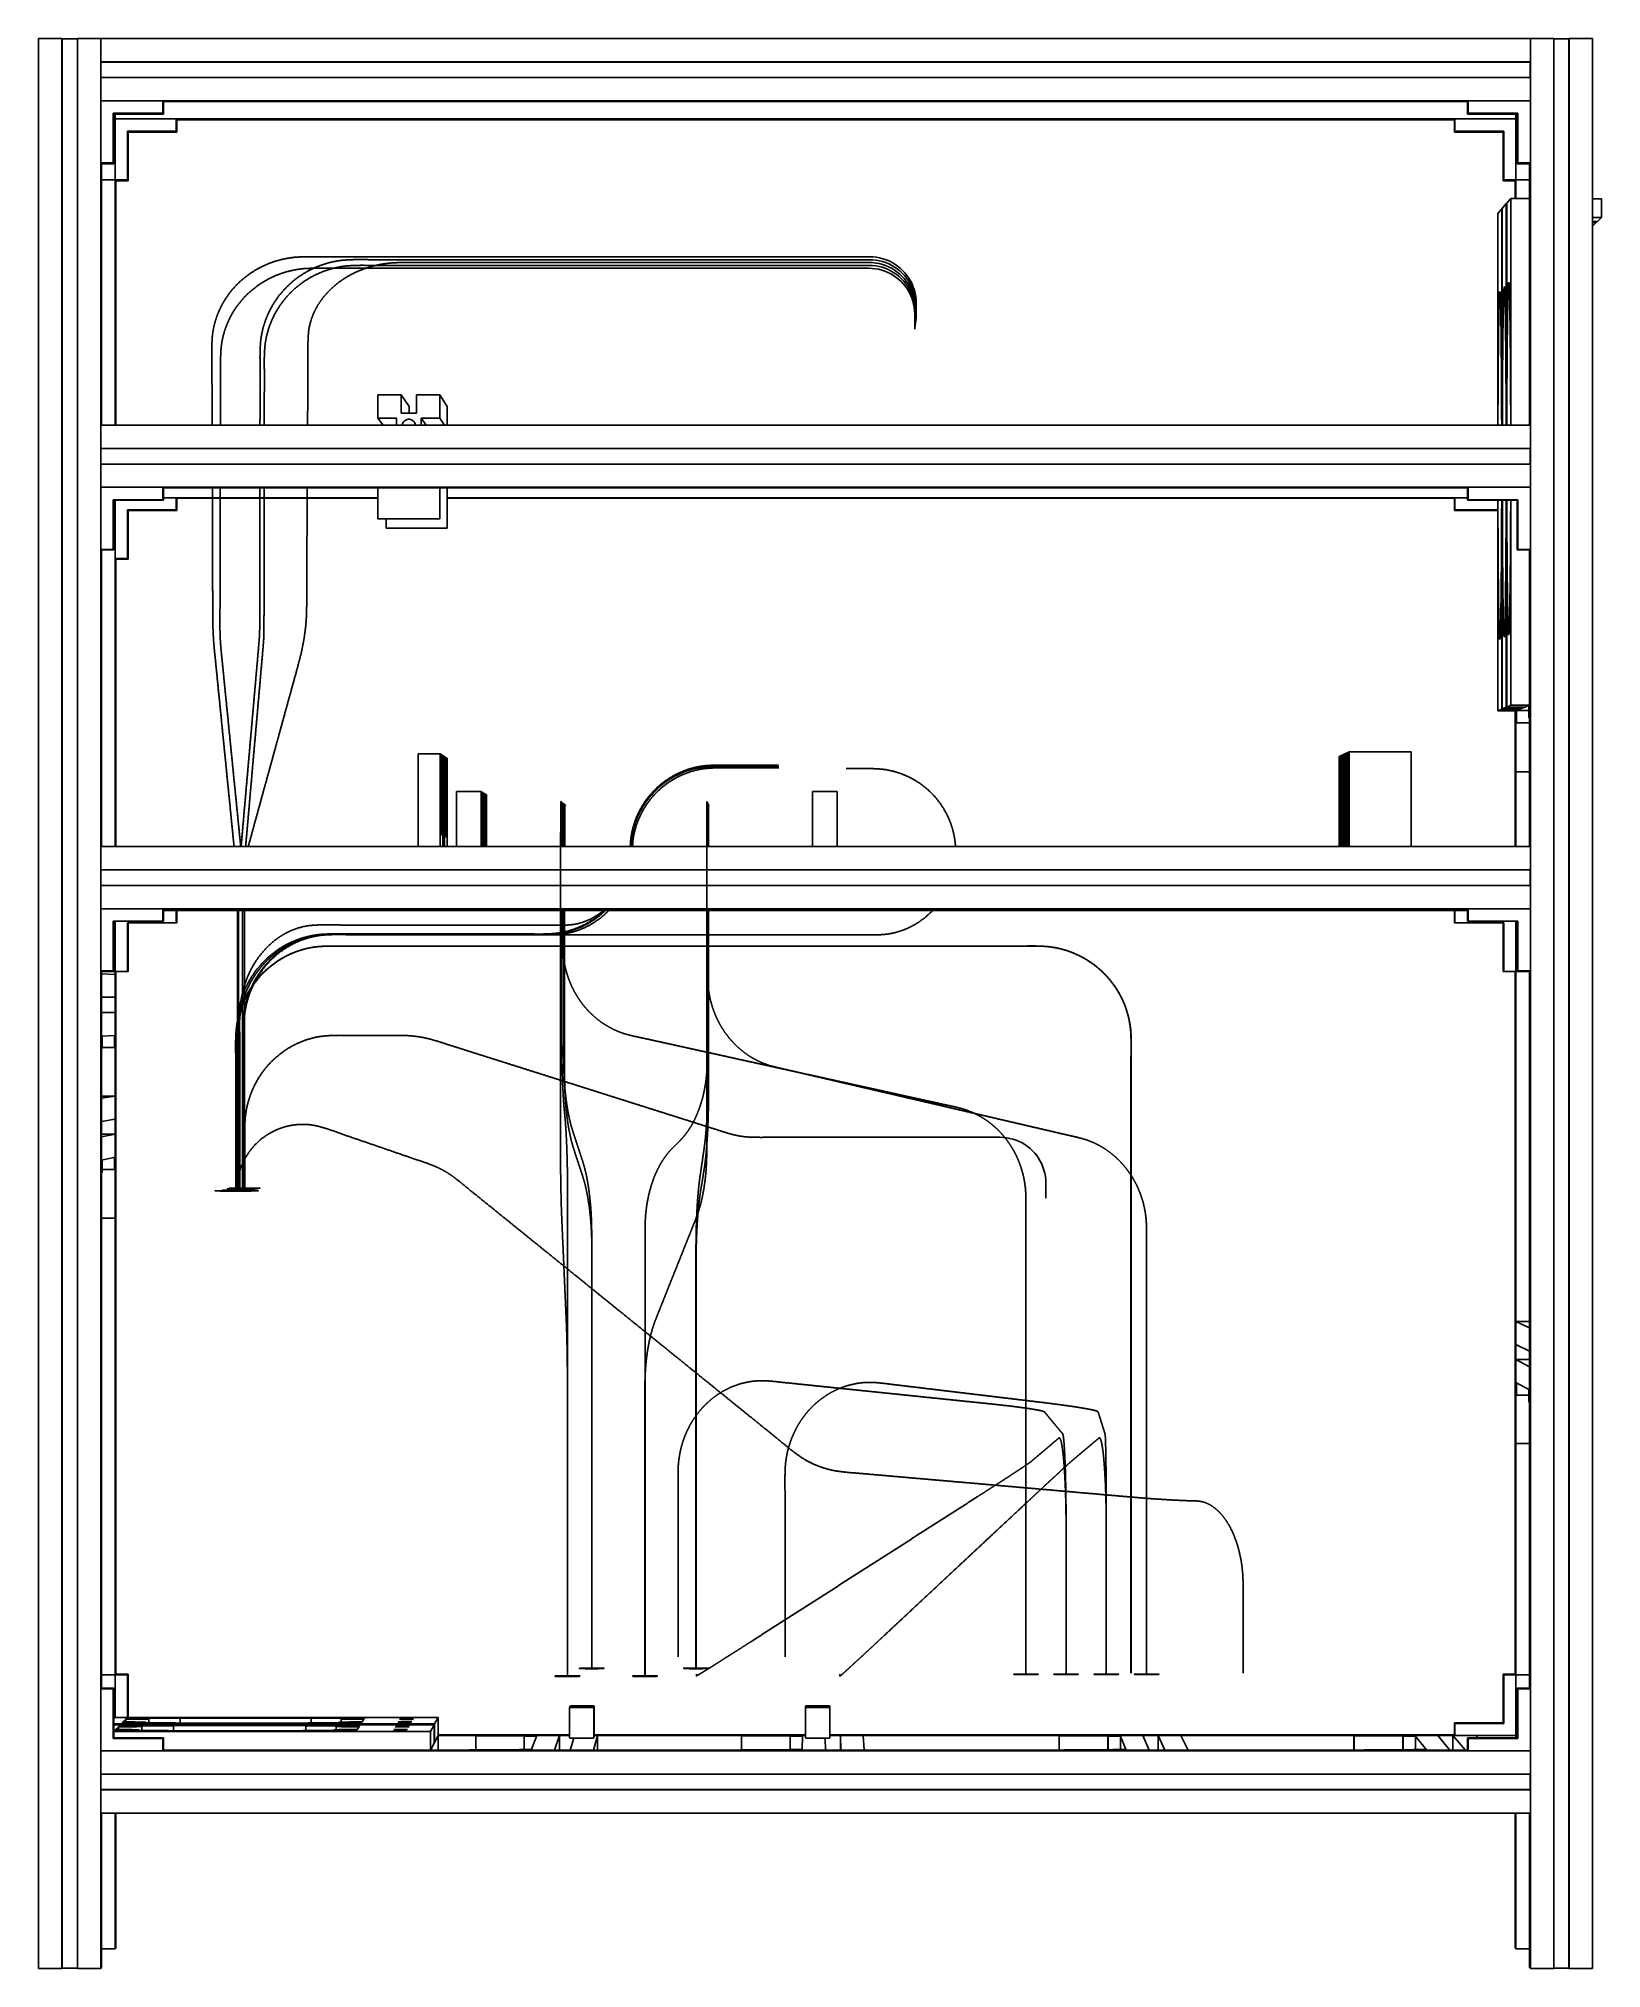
# Model space of a CAD drawing. Header units: millimetres. Extents: x -253 to 256, y -315 to 312.
import ezdxf

# ---------------------------------------------------------------- set-up
doc = ezdxf.new("R2010")
doc.units = ezdxf.units.MM
doc.layers.add('SKETCH', color=5, linetype='Continuous')
doc.layers.add('VISIBLE', color=7, linetype='Continuous')

msp = doc.modelspace()

# ---------------------------------------------------------------- linework, layer by layer
at = {"layer": 'SKETCH'}
for p, q in [((17.63, 241.38), (-27.7, 241.38)), ((17.56, 240.44), (-27.6, 240.44)), ((17.49, 239.51), (-27.49, 239.51)), ((17.43, 238.58), (-27.38, 238.58)), ((17.36, 237.66), (-27.28, 237.66)), ((32.74, 221.23), (32.74, 226.27)), ((32.24, 217.82), (32.24, 222.78)), ((32.36, 218.66), (32.36, 223.64)), ((32.49, 219.51), (32.49, 224.51)), ((32.61, 220.37), (32.61, 225.39)), ((60.02, -45.04), (15.38, -45.04)), ((74.9, -64.88), (74.9, -59.92))]:
    msp.add_line(p, q, dxfattribs=at)
at = {"layer": 'SKETCH', "flags": 128}
for points in [[(-196.27, 186.61), (-196.27, 186.85), (-196.27, 187.1), (-196.27, 187.35), (-196.27, 187.59), (-196.28, 187.84), (-196.28, 188.09), (-196.28, 188.34), (-196.28, 188.59), (-196.28, 188.83), (-196.28, 189.08), (-196.28, 189.33), (-196.28, 189.58), (-196.28, 189.82), (-196.28, 190.07), (-196.28, 190.32), (-196.28, 190.57), (-196.29, 190.81), (-196.29, 191.06), (-196.29, 191.31), (-196.29, 191.56), (-196.29, 191.81), (-196.29, 192.05), (-196.29, 192.3), (-196.29, 192.55), (-196.29, 192.8), (-196.29, 193.04), (-196.29, 193.29), (-196.29, 193.54), (-196.29, 193.79), (-196.3, 194.03), (-196.3, 194.28), (-196.3, 194.53), (-196.3, 194.78), (-196.3, 195.03), (-196.3, 195.27), (-196.3, 195.52), (-196.3, 195.77), (-196.3, 196.02), (-196.3, 196.26), (-196.3, 196.51), (-196.3, 196.76), (-196.31, 197.01), (-196.31, 197.26), (-196.31, 197.5), (-196.31, 197.75), (-196.31, 198), (-196.31, 198.25), (-196.31, 198.49), (-196.31, 198.74), (-196.31, 198.99), (-196.31, 199.24), (-196.31, 199.49), (-196.31, 199.73), (-196.32, 199.98), (-196.32, 200.23), (-196.32, 200.48), (-196.32, 200.72), (-196.32, 200.97), (-196.32, 201.22), (-196.32, 201.47), (-196.32, 201.72), (-196.32, 201.96), (-196.32, 202.21), (-196.32, 202.46), (-196.32, 202.71), (-196.32, 202.95), (-196.33, 203.2), (-196.33, 203.45), (-196.33, 203.7), (-196.33, 203.95), (-196.33, 204.19), (-196.33, 204.44), (-196.33, 204.69), (-196.33, 204.94), (-196.33, 205.18), (-196.33, 205.43), (-196.33, 205.68), (-196.33, 205.93), (-196.34, 206.18), (-196.34, 206.42), (-196.34, 206.67), (-196.34, 206.92), (-196.34, 207.17), (-196.34, 207.42), (-196.35, 207.68), (-196.35, 207.93), (-196.35, 208.18), (-196.36, 208.44), (-196.36, 208.7), (-196.36, 208.95), (-196.37, 209.21), (-196.37, 209.46), (-196.37, 209.72), (-196.38, 209.97), (-196.38, 210.22), (-196.38, 210.47), (-196.38, 210.72), (-196.38, 210.97), (-196.38, 211.21), (-196.38, 211.45), (-196.38, 211.69), (-196.37, 211.93), (-196.37, 212.16), (-196.36, 212.39), (-196.36, 212.62), (-196.35, 212.81), (-196.34, 212.99), (-196.34, 213.17), (-196.33, 213.35), (-196.32, 213.52), (-196.32, 213.7), (-196.31, 213.87), (-196.3, 214.04), (-196.29, 214.21), (-196.29, 214.38), (-196.28, 214.55), (-196.27, 214.72), (-196.25, 214.89), (-196.24, 215.05), (-196.23, 215.22), (-196.22, 215.38), (-196.2, 215.55), (-196.19, 215.71), (-196.17, 215.88), (-196.15, 216.04), (-196.13, 216.21), (-196.11, 216.38), (-196.09, 216.54), (-196.06, 216.71), (-196.04, 216.88), (-196.01, 217.05), (-195.98, 217.22), (-195.95, 217.39), (-195.92, 217.56), (-195.89, 217.72), (-195.86, 217.89), (-195.83, 218.06), (-195.79, 218.23), (-195.76, 218.4), (-195.72, 218.56), (-195.69, 218.73), (-195.65, 218.9), (-195.61, 219.07), (-195.57, 219.23), (-195.53, 219.4), (-195.48, 219.57), (-195.44, 219.73), (-195.4, 219.9), (-195.35, 220.06), (-195.3, 220.23), (-195.26, 220.39), (-195.21, 220.56), (-195.16, 220.72), (-195.11, 220.88), (-195.06, 221.05), (-195, 221.21), (-194.95, 221.37), (-194.9, 221.54), (-194.84, 221.7), (-194.78, 221.86), (-194.73, 222.02), (-194.67, 222.18), (-194.61, 222.35), (-194.55, 222.51), (-194.48, 222.67), (-194.42, 222.83), (-194.36, 222.99), (-194.29, 223.15), (-194.23, 223.31), (-194.16, 223.47), (-194.09, 223.62), (-194.02, 223.78), (-193.95, 223.94), (-193.88, 224.1), (-193.81, 224.25), (-193.74, 224.41), (-193.67, 224.56), (-193.59, 224.72), (-193.52, 224.87), (-193.44, 225.03), (-193.36, 225.18), (-193.28, 225.34), (-193.2, 225.49), (-193.12, 225.64), (-193.04, 225.8), (-192.96, 225.95), (-192.88, 226.1), (-192.79, 226.25), (-192.71, 226.4), (-192.62, 226.55), (-192.53, 226.7), (-192.44, 226.85), (-192.36, 227), (-192.27, 227.15), (-192.17, 227.29), (-192.08, 227.44), (-191.99, 227.59), (-191.9, 227.73), (-191.8, 227.88), (-191.71, 228.02), (-191.61, 228.17), (-191.51, 228.31), (-191.42, 228.45), (-191.32, 228.6), (-191.22, 228.74), (-191.12, 228.88), (-191.02, 229.02), (-190.91, 229.16), (-190.81, 229.3), (-190.7, 229.44), (-190.6, 229.58), (-190.49, 229.72), (-190.39, 229.85), (-190.28, 229.99), (-190.17, 230.13), (-190.06, 230.26), (-189.95, 230.4), (-189.84, 230.53), (-189.73, 230.67), (-189.61, 230.8), (-189.5, 230.93), (-189.38, 231.06), (-189.27, 231.19), (-189.15, 231.32), (-189.04, 231.45), (-188.92, 231.58), (-188.8, 231.71), (-188.68, 231.84), (-188.56, 231.96), (-188.44, 232.09), (-188.32, 232.22), (-188.2, 232.34), (-188.07, 232.46), (-187.95, 232.59), (-187.82, 232.71), (-187.7, 232.83), (-187.57, 232.95), (-187.44, 233.08), (-187.32, 233.2), (-187.19, 233.32), (-187.06, 233.43), (-186.93, 233.55), (-186.8, 233.67), (-186.67, 233.79), (-186.53, 233.9), (-186.4, 234.02), (-186.27, 234.13), (-186.13, 234.24), (-186, 234.35), (-185.86, 234.47), (-185.73, 234.58), (-185.59, 234.69), (-185.45, 234.8), (-185.31, 234.9), (-185.17, 235.01), (-185.03, 235.12), (-184.89, 235.23), (-184.75, 235.33), (-184.61, 235.44), (-184.47, 235.54), (-184.32, 235.64), (-184.18, 235.75), (-184.03, 235.85), (-183.89, 235.95), (-183.74, 236.05), (-183.59, 236.15), (-183.45, 236.24), (-183.3, 236.34), (-183.15, 236.44), (-183, 236.53), (-182.85, 236.63), (-182.7, 236.72), (-182.55, 236.81), (-182.4, 236.91), (-182.25, 237), (-182.1, 237.09), (-181.95, 237.18), (-181.79, 237.27), (-181.64, 237.35), (-181.48, 237.44), (-181.33, 237.53), (-181.17, 237.61), (-181.02, 237.7), (-180.86, 237.78), (-180.7, 237.86), (-180.54, 237.94), (-180.38, 238.03), (-180.23, 238.11), (-180.07, 238.18), (-179.91, 238.26), (-179.75, 238.34), (-179.58, 238.42), (-179.42, 238.49), (-179.26, 238.57), (-179.1, 238.64), (-178.94, 238.71), (-178.77, 238.78), (-178.61, 238.85), (-178.45, 238.92), (-178.28, 238.99), (-178.12, 239.06), (-177.95, 239.13), (-177.79, 239.19), (-177.62, 239.26), (-177.45, 239.32), (-177.29, 239.38), (-177.12, 239.45), (-176.95, 239.51), (-176.78, 239.57), (-176.62, 239.63), (-176.45, 239.69), (-176.28, 239.74), (-176.11, 239.8), (-175.94, 239.86), (-175.77, 239.91), (-175.6, 239.96), (-175.42, 240.02), (-175.25, 240.07), (-175.08, 240.12), (-174.91, 240.17), (-174.74, 240.22), (-174.57, 240.26), (-174.39, 240.31), (-174.22, 240.36), (-174.05, 240.4), (-173.87, 240.45), (-173.7, 240.49), (-173.53, 240.53), (-173.35, 240.57), (-173.18, 240.61), (-173, 240.65), (-172.83, 240.69), (-172.65, 240.72), (-172.47, 240.76), (-172.3, 240.8), (-172.12, 240.83), (-171.94, 240.86), (-171.77, 240.89), (-171.59, 240.93), (-171.41, 240.96), (-171.24, 240.98), (-171.06, 241.01), (-170.88, 241.04), (-170.7, 241.06), (-170.53, 241.09), (-170.35, 241.11), (-170.17, 241.13), (-170, 241.16), (-169.83, 241.17), (-169.65, 241.19), (-169.48, 241.21), (-169.3, 241.23), (-169.13, 241.24), (-168.96, 241.25), (-168.78, 241.27), (-168.61, 241.28), (-168.43, 241.29), (-168.26, 241.3), (-168.08, 241.31), (-167.9, 241.32), (-167.73, 241.33), (-167.54, 241.33), (-167.36, 241.34), (-167.18, 241.35), (-166.99, 241.36), (-166.81, 241.36), (-166.62, 241.37), (-166.42, 241.38), (-166.23, 241.38), (-165.99, 241.39), (-165.75, 241.4), (-165.5, 241.4), (-165.25, 241.41), (-164.99, 241.41), (-164.74, 241.41), (-164.48, 241.41), (-164.22, 241.41), (-163.95, 241.41), (-163.69, 241.41), (-163.42, 241.41), (-163.15, 241.41), (-162.89, 241.4), (-162.62, 241.4), (-162.35, 241.4), (-162.07, 241.4), (-161.8, 241.39), (-161.53, 241.39), (-161.26, 241.39), (-160.99, 241.39), (-160.73, 241.39), (-160.46, 241.38), (-160.19, 241.38), (-159.93, 241.38), (-159.67, 241.38), (-159.41, 241.38), (-159.14, 241.38), (-158.88, 241.38), (-158.62, 241.38), (-158.36, 241.38), (-158.09, 241.38), (-157.83, 241.38), (-157.57, 241.38), (-157.31, 241.38), (-157.05, 241.38), (-156.78, 241.38), (-156.52, 241.38), (-156.26, 241.38), (-156, 241.38), (-155.73, 241.38), (-155.47, 241.38), (-155.21, 241.38), (-154.95, 241.38), (-154.68, 241.38), (-154.42, 241.38), (-154.16, 241.38), (-153.9, 241.38), (-153.63, 241.38), (-153.37, 241.38), (-153.11, 241.38), (-152.85, 241.38), (-152.59, 241.38), (-152.32, 241.38), (-152.06, 241.38), (-151.8, 241.38), (-151.54, 241.38), (-151.27, 241.38), (-151.01, 241.38), (-150.75, 241.38), (-150.49, 241.38), (-150.22, 241.38), (-149.96, 241.38), (-149.7, 241.38), (-149.44, 241.38), (-149.17, 241.38), (-148.91, 241.38), (-148.65, 241.38), (-148.39, 241.38), (-148.13, 241.38), (-147.86, 241.38), (-147.6, 241.38), (-147.34, 241.38), (-147.08, 241.38), (-146.81, 241.38), (-146.55, 241.38), (-146.29, 241.38), (-146.03, 241.38), (-145.76, 241.38), (-145.5, 241.38), (-145.24, 241.38), (-144.98, 241.38), (-144.71, 241.38), (-144.45, 241.38), (-144.19, 241.38), (-143.93, 241.38), (-143.67, 241.38), (-143.4, 241.38), (-143.14, 241.38), (-142.88, 241.38), (-142.62, 241.38), (-142.35, 241.38), (-142.09, 241.38), (-141.83, 241.38), (-141.57, 241.38), (-141.3, 241.38), (-141.04, 241.38), (-140.78, 241.38), (-140.52, 241.38), (-140.25, 241.38), (-139.99, 241.38), (-139.73, 241.38), (-139.47, 241.38), (-139.21, 241.38), (-138.94, 241.38), (-138.68, 241.38), (-138.42, 241.38), (-138.16, 241.38), (-137.89, 241.38), (-137.63, 241.38), (-137.37, 241.38), (-137.11, 241.38), (-136.84, 241.38), (-136.58, 241.38), (-136.32, 241.38), (-136.06, 241.38), (-135.79, 241.38), (-135.53, 241.38), (-135.27, 241.38), (-135.01, 241.38), (-134.75, 241.38), (-134.48, 241.38), (-134.22, 241.38), (-133.96, 241.38), (-133.7, 241.38), (-133.43, 241.38), (-133.17, 241.38), (-132.91, 241.38), (-132.65, 241.38), (-132.38, 241.38), (-132.12, 241.38), (-131.86, 241.38), (-131.6, 241.38), (-131.33, 241.38), (-131.07, 241.38), (-130.81, 241.38), (-130.55, 241.38), (-130.29, 241.38), (-130.02, 241.38), (-129.76, 241.38), (-129.5, 241.38), (-129.24, 241.38), (-128.97, 241.38), (-128.71, 241.38), (-128.45, 241.38), (-128.19, 241.38), (-127.92, 241.38), (-127.66, 241.38), (-127.4, 241.38), (-127.14, 241.38), (-126.87, 241.38), (-126.61, 241.38), (-126.35, 241.38), (-126.09, 241.38), (-125.83, 241.38), (-125.56, 241.38), (-125.3, 241.38), (-125.04, 241.38), (-124.78, 241.38), (-124.51, 241.38), (-124.25, 241.38), (-123.99, 241.38), (-123.73, 241.38), (-123.46, 241.38), (-123.2, 241.38), (-122.94, 241.38), (-122.68, 241.38), (-122.41, 241.38), (-122.15, 241.38), (-121.89, 241.38), (-121.63, 241.38), (-121.37, 241.38), (-121.1, 241.38), (-120.84, 241.38), (-120.58, 241.38), (-120.32, 241.38), (-120.05, 241.38), (-119.79, 241.38), (-119.53, 241.38), (-119.27, 241.38), (-119, 241.38), (-118.74, 241.38), (-118.48, 241.38), (-118.22, 241.38), (-117.95, 241.38), (-117.69, 241.38), (-117.43, 241.38), (-117.17, 241.38), (-116.91, 241.38), (-116.64, 241.38), (-116.38, 241.38), (-116.12, 241.38), (-115.86, 241.38), (-115.59, 241.38), (-115.33, 241.38), (-115.07, 241.38), (-114.81, 241.38), (-114.54, 241.38), (-114.28, 241.38), (-114.02, 241.38), (-113.76, 241.38), (-113.49, 241.38), (-113.23, 241.38), (-112.97, 241.38), (-112.71, 241.38), (-112.44, 241.38), (-112.18, 241.38), (-111.92, 241.38), (-111.66, 241.38), (-111.4, 241.38), (-111.13, 241.38), (-110.87, 241.38), (-110.61, 241.38), (-110.35, 241.38), (-110.08, 241.38), (-109.82, 241.38), (-109.56, 241.38), (-109.3, 241.38), (-109.03, 241.38), (-108.77, 241.38), (-108.51, 241.38), (-108.25, 241.38), (-107.98, 241.38), (-107.72, 241.38), (-107.46, 241.38), (-107.2, 241.38), (-106.94, 241.38), (-106.67, 241.38), (-106.41, 241.38), (-106.15, 241.38), (-105.89, 241.38), (-105.62, 241.38), (-105.36, 241.38), (-105.1, 241.38), (-104.84, 241.38), (-104.57, 241.38), (-104.31, 241.38), (-104.05, 241.38), (-103.79, 241.38), (-103.52, 241.38), (-103.26, 241.38), (-103, 241.38), (-102.74, 241.38), (-102.48, 241.38), (-102.21, 241.38), (-101.95, 241.38), (-101.69, 241.38), (-101.43, 241.38), (-101.16, 241.38), (-100.9, 241.38), (-100.64, 241.38), (-100.38, 241.38), (-100.11, 241.38), (-99.85, 241.38), (-99.59, 241.38), (-99.33, 241.38), (-99.06, 241.38), (-98.8, 241.38), (-98.54, 241.38), (-98.28, 241.38), (-98.02, 241.38), (-97.75, 241.38), (-97.49, 241.38), (-97.23, 241.38), (-96.97, 241.38), (-96.7, 241.38), (-96.44, 241.38), (-96.18, 241.38), (-95.92, 241.38), (-95.65, 241.38), (-95.39, 241.38), (-95.13, 241.38), (-94.87, 241.38), (-94.6, 241.38), (-94.34, 241.38), (-94.08, 241.38), (-93.82, 241.38), (-93.56, 241.38), (-93.29, 241.38), (-93.03, 241.38), (-92.77, 241.38), (-92.51, 241.38), (-92.24, 241.38), (-91.98, 241.38), (-91.72, 241.38), (-91.46, 241.38), (-91.19, 241.38), (-90.93, 241.38), (-90.67, 241.38), (-90.41, 241.38), (-90.14, 241.38), (-89.88, 241.38), (-89.62, 241.38), (-89.36, 241.38), (-89.1, 241.38), (-88.83, 241.38), (-88.57, 241.38), (-88.31, 241.38), (-88.05, 241.38), (-87.78, 241.38), (-87.52, 241.38), (-87.26, 241.38), (-87, 241.38), (-86.73, 241.38), (-86.47, 241.38), (-86.21, 241.38), (-85.95, 241.38), (-85.68, 241.38), (-85.42, 241.38), (-85.16, 241.38), (-84.9, 241.38), (-84.64, 241.38), (-84.37, 241.38), (-84.11, 241.38), (-83.85, 241.38), (-83.59, 241.38), (-83.32, 241.38), (-83.06, 241.38), (-82.8, 241.38), (-82.54, 241.38), (-82.27, 241.38), (-82.01, 241.38), (-81.75, 241.38), (-81.49, 241.38), (-81.22, 241.38), (-80.96, 241.38), (-80.7, 241.38), (-80.44, 241.38), (-80.18, 241.38), (-79.91, 241.38), (-79.65, 241.38), (-79.39, 241.38), (-79.13, 241.38), (-78.86, 241.38), (-78.6, 241.38), (-78.34, 241.38), (-78.08, 241.38), (-77.81, 241.38), (-77.55, 241.38), (-77.29, 241.38), (-77.03, 241.38), (-76.76, 241.38), (-76.5, 241.38), (-76.24, 241.38), (-75.98, 241.38), (-75.72, 241.38), (-75.45, 241.38), (-75.19, 241.38), (-74.93, 241.38), (-74.67, 241.38), (-74.4, 241.38), (-74.14, 241.38), (-73.88, 241.38), (-73.62, 241.38), (-73.35, 241.38), (-73.09, 241.38), (-72.83, 241.38), (-72.57, 241.38), (-72.3, 241.38), (-72.04, 241.38), (-71.78, 241.38), (-71.52, 241.38), (-71.26, 241.38), (-70.99, 241.38), (-70.73, 241.38), (-70.47, 241.38), (-70.21, 241.38), (-69.94, 241.38), (-69.68, 241.38), (-69.42, 241.38), (-69.16, 241.38), (-68.89, 241.38), (-68.63, 241.38), (-68.37, 241.38), (-68.11, 241.38), (-67.84, 241.38), (-67.58, 241.38), (-67.32, 241.38), (-67.06, 241.38), (-66.8, 241.38), (-66.53, 241.38), (-66.27, 241.38), (-66.01, 241.38), (-65.75, 241.38), (-65.48, 241.38), (-65.22, 241.38), (-64.96, 241.38), (-64.7, 241.38), (-64.43, 241.38), (-64.17, 241.38), (-63.91, 241.38), (-63.65, 241.38), (-63.38, 241.38), (-63.12, 241.38), (-62.86, 241.38), (-62.6, 241.38), (-62.34, 241.38), (-62.07, 241.38), (-61.81, 241.38), (-61.55, 241.38), (-61.29, 241.38), (-61.02, 241.38), (-60.76, 241.38), (-60.5, 241.38), (-60.24, 241.38), (-59.97, 241.38), (-59.71, 241.38), (-59.45, 241.38), (-59.19, 241.38), (-58.92, 241.38), (-58.66, 241.38), (-58.4, 241.38), (-58.14, 241.38), (-57.88, 241.38), (-57.61, 241.38), (-57.35, 241.38), (-57.09, 241.38), (-56.83, 241.38), (-56.56, 241.38), (-56.3, 241.38), (-56.04, 241.38), (-55.78, 241.38), (-55.51, 241.38), (-55.25, 241.38), (-54.99, 241.38), (-54.73, 241.38), (-54.46, 241.38), (-54.2, 241.38), (-53.94, 241.38), (-53.68, 241.38), (-53.42, 241.38), (-53.15, 241.38), (-52.89, 241.38), (-52.63, 241.38), (-52.37, 241.38), (-52.1, 241.38), (-51.84, 241.38), (-51.58, 241.38), (-51.32, 241.38), (-51.05, 241.38), (-50.79, 241.38), (-50.53, 241.38), (-50.27, 241.38), (-50, 241.38), (-49.74, 241.38), (-49.48, 241.38), (-49.22, 241.38), (-48.96, 241.38), (-48.69, 241.38), (-48.43, 241.38), (-48.17, 241.38), (-47.91, 241.38), (-47.64, 241.38), (-47.38, 241.38), (-47.12, 241.38), (-46.86, 241.38), (-46.59, 241.38), (-46.33, 241.38), (-46.07, 241.38), (-45.81, 241.38), (-45.54, 241.38), (-45.28, 241.38), (-45.02, 241.38), (-44.76, 241.38), (-44.5, 241.38), (-44.23, 241.38), (-43.97, 241.38), (-43.71, 241.38), (-43.45, 241.38), (-43.18, 241.38), (-42.92, 241.38), (-42.66, 241.38), (-42.4, 241.38), (-42.13, 241.38), (-41.87, 241.38), (-41.61, 241.38), (-41.35, 241.38), (-41.08, 241.38), (-40.82, 241.38), (-40.56, 241.38), (-40.3, 241.38), (-40.04, 241.38), (-39.77, 241.38), (-39.51, 241.38), (-39.25, 241.38), (-38.99, 241.38), (-38.72, 241.38), (-38.46, 241.38), (-38.2, 241.38), (-37.94, 241.38), (-37.67, 241.38), (-37.41, 241.38), (-37.15, 241.38), (-36.89, 241.38), (-36.62, 241.38), (-36.36, 241.38), (-36.1, 241.38), (-35.84, 241.38), (-35.58, 241.38), (-35.31, 241.38), (-35.05, 241.38), (-34.79, 241.38), (-34.53, 241.38), (-34.26, 241.38), (-34, 241.38), (-33.74, 241.38), (-33.48, 241.38), (-33.21, 241.38), (-32.95, 241.38), (-32.69, 241.38), (-32.43, 241.38), (-32.16, 241.38), (-31.9, 241.38), (-31.64, 241.38), (-31.38, 241.38), (-31.12, 241.38), (-30.85, 241.38), (-30.59, 241.38), (-30.33, 241.38), (-30.07, 241.38), (-29.8, 241.38), (-29.54, 241.38), (-29.28, 241.38), (-29.02, 241.38), (-28.75, 241.38), (-28.49, 241.38), (-28.23, 241.38), (-27.97, 241.38), (-27.7, 241.38)], [(-180.71, 186.61), (-180.71, 186.63), (-180.71, 186.88), (-180.71, 187.13), (-180.71, 187.38), (-180.71, 187.62), (-180.71, 187.87), (-180.71, 188.12), (-180.71, 188.37), (-180.7, 188.62), (-180.7, 188.87), (-180.7, 189.12), (-180.7, 189.37), (-180.7, 189.61), (-180.7, 189.86), (-180.7, 190.11), (-180.7, 190.36), (-180.7, 190.61), (-180.7, 190.86), (-180.7, 191.11), (-180.7, 191.35), (-180.7, 191.6), (-180.7, 191.85), (-180.7, 192.1), (-180.7, 192.35), (-180.7, 192.6), (-180.7, 192.85), (-180.7, 193.1), (-180.7, 193.34), (-180.7, 193.59), (-180.7, 193.84), (-180.7, 194.09), (-180.7, 194.34), (-180.7, 194.59), (-180.7, 194.84), (-180.7, 195.08), (-180.7, 195.33), (-180.7, 195.58), (-180.69, 195.83), (-180.69, 196.08), (-180.69, 196.33), (-180.69, 196.58), (-180.69, 196.83), (-180.69, 197.07), (-180.69, 197.32), (-180.69, 197.57), (-180.69, 197.82), (-180.69, 198.07), (-180.69, 198.32), (-180.69, 198.57), (-180.69, 198.81), (-180.69, 199.06), (-180.69, 199.31), (-180.69, 199.56), (-180.69, 199.81), (-180.69, 200.06), (-180.69, 200.31), (-180.69, 200.56), (-180.69, 200.8), (-180.69, 201.05), (-180.69, 201.3), (-180.69, 201.55), (-180.69, 201.8), (-180.69, 202.05), (-180.69, 202.3), (-180.69, 202.54), (-180.68, 202.79), (-180.68, 203.04), (-180.68, 203.29), (-180.68, 203.54), (-180.68, 203.79), (-180.68, 204.04), (-180.68, 204.28), (-180.68, 204.53), (-180.68, 204.78), (-180.68, 205.03), (-180.68, 205.28), (-180.68, 205.53), (-180.69, 205.79), (-180.69, 206.04), (-180.69, 206.3), (-180.69, 206.55), (-180.69, 206.81), (-180.7, 207.06), (-180.7, 207.32), (-180.7, 207.58), (-180.7, 207.83), (-180.7, 208.08), (-180.7, 208.34), (-180.71, 208.59), (-180.71, 208.84), (-180.7, 209.08), (-180.7, 209.33), (-180.7, 209.57), (-180.7, 209.81), (-180.69, 210.05), (-180.69, 210.29), (-180.68, 210.52), (-180.67, 210.75), (-180.67, 210.94), (-180.66, 211.13), (-180.65, 211.31), (-180.64, 211.5), (-180.64, 211.68), (-180.63, 211.86), (-180.62, 212.04), (-180.61, 212.22), (-180.6, 212.39), (-180.59, 212.57), (-180.58, 212.74), (-180.57, 212.91), (-180.56, 213.09), (-180.55, 213.26), (-180.54, 213.43), (-180.52, 213.6), (-180.51, 213.77), (-180.49, 213.94), (-180.47, 214.11), (-180.45, 214.28), (-180.43, 214.46), (-180.41, 214.63), (-180.39, 214.8), (-180.36, 214.98), (-180.34, 215.15), (-180.31, 215.32), (-180.28, 215.5), (-180.25, 215.67), (-180.22, 215.85), (-180.19, 216.02), (-180.16, 216.19), (-180.12, 216.37), (-180.09, 216.54), (-180.05, 216.72), (-180.01, 216.89), (-179.98, 217.06), (-179.94, 217.23), (-179.9, 217.41), (-179.86, 217.58), (-179.81, 217.75), (-179.77, 217.92), (-179.73, 218.09), (-179.68, 218.27), (-179.64, 218.44), (-179.59, 218.61), (-179.54, 218.78), (-179.49, 218.95), (-179.44, 219.12), (-179.39, 219.28), (-179.34, 219.45), (-179.29, 219.62), (-179.23, 219.79), (-179.18, 219.96), (-179.12, 220.13), (-179.06, 220.29), (-179, 220.46), (-178.94, 220.63), (-178.88, 220.79), (-178.82, 220.96), (-178.76, 221.13), (-178.7, 221.29), (-178.63, 221.46), (-178.57, 221.62), (-178.5, 221.79), (-178.43, 221.95), (-178.36, 222.11), (-178.3, 222.28), (-178.23, 222.44), (-178.15, 222.6), (-178.08, 222.76), (-178.01, 222.92), (-177.94, 223.09), (-177.86, 223.25), (-177.78, 223.4), (-177.71, 223.56), (-177.63, 223.72), (-177.55, 223.88), (-177.47, 224.04), (-177.39, 224.2), (-177.31, 224.36), (-177.22, 224.51), (-177.14, 224.67), (-177.06, 224.82), (-176.97, 224.98), (-176.88, 225.14), (-176.8, 225.29), (-176.71, 225.44), (-176.62, 225.6), (-176.53, 225.75), (-176.44, 225.9), (-176.34, 226.05), (-176.25, 226.21), (-176.16, 226.36), (-176.06, 226.51), (-175.97, 226.65), (-175.87, 226.8), (-175.77, 226.95), (-175.68, 227.1), (-175.58, 227.25), (-175.48, 227.39), (-175.38, 227.54), (-175.27, 227.68), (-175.17, 227.83), (-175.07, 227.97), (-174.96, 228.12), (-174.86, 228.26), (-174.75, 228.4), (-174.64, 228.54), (-174.53, 228.68), (-174.43, 228.83), (-174.32, 228.97), (-174.2, 229.11), (-174.09, 229.24), (-173.98, 229.38), (-173.87, 229.52), (-173.75, 229.66), (-173.64, 229.79), (-173.52, 229.93), (-173.41, 230.06), (-173.29, 230.19), (-173.17, 230.33), (-173.06, 230.46), (-172.94, 230.59), (-172.82, 230.72), (-172.7, 230.85), (-172.57, 230.98), (-172.45, 231.11), (-172.33, 231.24), (-172.2, 231.37), (-172.08, 231.49), (-171.95, 231.62), (-171.83, 231.74), (-171.7, 231.87), (-171.57, 231.99), (-171.44, 232.12), (-171.31, 232.24), (-171.18, 232.36), (-171.05, 232.48), (-170.92, 232.6), (-170.79, 232.72), (-170.65, 232.84), (-170.52, 232.96), (-170.39, 233.07), (-170.25, 233.19), (-170.12, 233.3), (-169.98, 233.42), (-169.84, 233.53), (-169.7, 233.64), (-169.57, 233.76), (-169.43, 233.87), (-169.29, 233.98), (-169.15, 234.09), (-169, 234.2), (-168.86, 234.31), (-168.72, 234.41), (-168.58, 234.52), (-168.43, 234.62), (-168.29, 234.73), (-168.14, 234.83), (-168, 234.94), (-167.85, 235.04), (-167.7, 235.14), (-167.55, 235.24), (-167.41, 235.34), (-167.26, 235.44), (-167.11, 235.54), (-166.96, 235.63), (-166.81, 235.73), (-166.66, 235.82), (-166.51, 235.92), (-166.35, 236.01), (-166.2, 236.1), (-166.05, 236.19), (-165.89, 236.28), (-165.74, 236.37), (-165.58, 236.46), (-165.43, 236.55), (-165.27, 236.64), (-165.12, 236.72), (-164.96, 236.81), (-164.8, 236.89), (-164.64, 236.98), (-164.48, 237.06), (-164.32, 237.14), (-164.16, 237.22), (-164, 237.3), (-163.84, 237.38), (-163.68, 237.46), (-163.52, 237.53), (-163.36, 237.61), (-163.2, 237.68), (-163.04, 237.76), (-162.87, 237.83), (-162.71, 237.9), (-162.55, 237.97), (-162.38, 238.04), (-162.22, 238.11), (-162.05, 238.18), (-161.88, 238.25), (-161.72, 238.31), (-161.55, 238.38), (-161.38, 238.44), (-161.22, 238.51), (-161.05, 238.57), (-160.88, 238.63), (-160.71, 238.69), (-160.54, 238.75), (-160.37, 238.81), (-160.2, 238.87), (-160.03, 238.92), (-159.86, 238.98), (-159.69, 239.03), (-159.52, 239.08), (-159.35, 239.14), (-159.18, 239.19), (-159.01, 239.24), (-158.84, 239.29), (-158.67, 239.34), (-158.49, 239.38), (-158.32, 239.43), (-158.15, 239.47), (-157.97, 239.52), (-157.8, 239.56), (-157.63, 239.6), (-157.45, 239.64), (-157.28, 239.68), (-157.1, 239.72), (-156.93, 239.76), (-156.75, 239.8), (-156.57, 239.83), (-156.4, 239.87), (-156.22, 239.9), (-156.05, 239.94), (-155.87, 239.97), (-155.69, 240), (-155.52, 240.03), (-155.34, 240.06), (-155.16, 240.09), (-154.99, 240.11), (-154.81, 240.14), (-154.63, 240.16), (-154.46, 240.18), (-154.28, 240.21), (-154.11, 240.23), (-153.94, 240.24), (-153.76, 240.26), (-153.59, 240.28), (-153.42, 240.29), (-153.24, 240.31), (-153.07, 240.32), (-152.9, 240.33), (-152.72, 240.34), (-152.55, 240.35), (-152.37, 240.36), (-152.19, 240.37), (-152.01, 240.38), (-151.84, 240.39), (-151.65, 240.4), (-151.47, 240.41), (-151.29, 240.41), (-151.1, 240.42), (-150.91, 240.43), (-150.72, 240.43), (-150.53, 240.44), (-150.29, 240.45), (-150.05, 240.45), (-149.81, 240.46), (-149.57, 240.46), (-149.32, 240.47), (-149.07, 240.47), (-148.81, 240.47), (-148.56, 240.47), (-148.3, 240.47), (-148.04, 240.47), (-147.78, 240.47), (-147.52, 240.46), (-147.26, 240.46), (-147, 240.46), (-146.73, 240.46), (-146.47, 240.45), (-146.21, 240.45), (-145.94, 240.45), (-145.68, 240.45), (-145.42, 240.44), (-145.16, 240.44), (-144.9, 240.44), (-144.64, 240.44), (-144.38, 240.44), (-144.12, 240.44), (-143.87, 240.44), (-143.61, 240.44), (-143.36, 240.44), (-143.1, 240.44), (-142.84, 240.44), (-142.59, 240.44), (-142.33, 240.44), (-142.07, 240.44), (-141.82, 240.44), (-141.56, 240.44), (-141.31, 240.44), (-141.05, 240.44), (-140.79, 240.44), (-140.54, 240.44), (-140.28, 240.44), (-140.03, 240.44), (-139.77, 240.44), (-139.51, 240.44), (-139.26, 240.44), (-139, 240.44), (-138.75, 240.44), (-138.49, 240.44), (-138.23, 240.44), (-137.98, 240.44), (-137.72, 240.44), (-137.46, 240.44), (-137.21, 240.44), (-136.95, 240.44), (-136.7, 240.44), (-136.44, 240.44), (-136.18, 240.44), (-135.93, 240.44), (-135.67, 240.44), (-135.42, 240.44), (-135.16, 240.44), (-134.9, 240.44), (-134.65, 240.44), (-134.39, 240.44), (-134.14, 240.44), (-133.88, 240.44), (-133.62, 240.44), (-133.37, 240.44), (-133.11, 240.44), (-132.85, 240.44), (-132.6, 240.44), (-132.34, 240.44), (-132.09, 240.44), (-131.83, 240.44), (-131.57, 240.44), (-131.32, 240.44), (-131.06, 240.44), (-130.81, 240.44), (-130.55, 240.44), (-130.29, 240.44), (-130.04, 240.44), (-129.78, 240.44), (-129.53, 240.44), (-129.27, 240.44), (-129.01, 240.44), (-128.76, 240.44), (-128.5, 240.44), (-128.25, 240.44), (-127.99, 240.44), (-127.73, 240.44), (-127.48, 240.44), (-127.22, 240.44), (-126.96, 240.44), (-126.71, 240.44), (-126.45, 240.44), (-126.2, 240.44), (-125.94, 240.44), (-125.68, 240.44), (-125.43, 240.44), (-125.17, 240.44), (-124.92, 240.44), (-124.66, 240.44), (-124.4, 240.44), (-124.15, 240.44), (-123.89, 240.44), (-123.64, 240.44), (-123.38, 240.44), (-123.12, 240.44), (-122.87, 240.44), (-122.61, 240.44), (-122.35, 240.44), (-122.1, 240.44), (-121.84, 240.44), (-121.59, 240.44), (-121.33, 240.44), (-121.07, 240.44), (-120.82, 240.44), (-120.56, 240.44), (-120.31, 240.44), (-120.05, 240.44), (-119.79, 240.44), (-119.54, 240.44), (-119.28, 240.44), (-119.03, 240.44), (-118.77, 240.44), (-118.51, 240.44), (-118.26, 240.44), (-118, 240.44), (-117.74, 240.44), (-117.49, 240.44), (-117.23, 240.44), (-116.98, 240.44), (-116.72, 240.44), (-116.46, 240.44), (-116.21, 240.44), (-115.95, 240.44), (-115.7, 240.44), (-115.44, 240.44), (-115.18, 240.44), (-114.93, 240.44), (-114.67, 240.44), (-114.42, 240.44), (-114.16, 240.44), (-113.9, 240.44), (-113.65, 240.44), (-113.39, 240.44), (-113.13, 240.44), (-112.88, 240.44), (-112.62, 240.44), (-112.37, 240.44), (-112.11, 240.44), (-111.85, 240.44), (-111.6, 240.44), (-111.34, 240.44), (-111.09, 240.44), (-110.83, 240.44), (-110.57, 240.44), (-110.32, 240.44), (-110.06, 240.44), (-109.81, 240.44), (-109.55, 240.44), (-109.29, 240.44), (-109.04, 240.44), (-108.78, 240.44), (-108.53, 240.44), (-108.27, 240.44), (-108.01, 240.44), (-107.76, 240.44), (-107.5, 240.44), (-107.24, 240.44), (-106.99, 240.44), (-106.73, 240.44), (-106.48, 240.44), (-106.22, 240.44), (-105.96, 240.44), (-105.71, 240.44), (-105.45, 240.44), (-105.2, 240.44), (-104.94, 240.44), (-104.68, 240.44), (-104.43, 240.44), (-104.17, 240.44), (-103.92, 240.44), (-103.66, 240.44), (-103.4, 240.44), (-103.15, 240.44), (-102.89, 240.44), (-102.63, 240.44), (-102.38, 240.44), (-102.12, 240.44), (-101.87, 240.44), (-101.61, 240.44), (-101.35, 240.44), (-101.1, 240.44), (-100.84, 240.44), (-100.59, 240.44), (-100.33, 240.44), (-100.07, 240.44), (-99.82, 240.44), (-99.56, 240.44), (-99.31, 240.44), (-99.05, 240.44), (-98.79, 240.44), (-98.54, 240.44), (-98.28, 240.44), (-98.02, 240.44), (-97.77, 240.44), (-97.51, 240.44), (-97.26, 240.44), (-97, 240.44), (-96.74, 240.44), (-96.49, 240.44), (-96.23, 240.44), (-95.98, 240.44), (-95.72, 240.44), (-95.46, 240.44), (-95.21, 240.44), (-94.95, 240.44), (-94.7, 240.44), (-94.44, 240.44), (-94.18, 240.44), (-93.93, 240.44), (-93.67, 240.44), (-93.42, 240.44), (-93.16, 240.44), (-92.9, 240.44), (-92.65, 240.44), (-92.39, 240.44), (-92.13, 240.44), (-91.88, 240.44), (-91.62, 240.44), (-91.37, 240.44), (-91.11, 240.44), (-90.85, 240.44), (-90.6, 240.44), (-90.34, 240.44), (-90.09, 240.44), (-89.83, 240.44), (-89.57, 240.44), (-89.32, 240.44), (-89.06, 240.44), (-88.81, 240.44), (-88.55, 240.44), (-88.29, 240.44), (-88.04, 240.44), (-87.78, 240.44), (-87.52, 240.44), (-87.27, 240.44), (-87.01, 240.44), (-86.76, 240.44), (-86.5, 240.44), (-86.24, 240.44), (-85.99, 240.44), (-85.73, 240.44), (-85.48, 240.44), (-85.22, 240.44), (-84.96, 240.44), (-84.71, 240.44), (-84.45, 240.44), (-84.2, 240.44), (-83.94, 240.44), (-83.68, 240.44), (-83.43, 240.44), (-83.17, 240.44), (-82.91, 240.44), (-82.66, 240.44), (-82.4, 240.44), (-82.15, 240.44), (-81.89, 240.44), (-81.63, 240.44), (-81.38, 240.44), (-81.12, 240.44), (-80.87, 240.44), (-80.61, 240.44), (-80.35, 240.44), (-80.1, 240.44), (-79.84, 240.44), (-79.59, 240.44), (-79.33, 240.44), (-79.07, 240.44), (-78.82, 240.44), (-78.56, 240.44), (-78.3, 240.44), (-78.05, 240.44), (-77.79, 240.44), (-77.54, 240.44), (-77.28, 240.44), (-77.02, 240.44), (-76.77, 240.44), (-76.51, 240.44), (-76.26, 240.44), (-76, 240.44), (-75.74, 240.44), (-75.49, 240.44), (-75.23, 240.44), (-74.98, 240.44), (-74.72, 240.44), (-74.46, 240.44), (-74.21, 240.44), (-73.95, 240.44), (-73.7, 240.44), (-73.44, 240.44), (-73.18, 240.44), (-72.93, 240.44), (-72.67, 240.44), (-72.41, 240.44), (-72.16, 240.44), (-71.9, 240.44), (-71.65, 240.44), (-71.39, 240.44), (-71.13, 240.44), (-70.88, 240.44), (-70.62, 240.44), (-70.37, 240.44), (-70.11, 240.44), (-69.85, 240.44), (-69.6, 240.44), (-69.34, 240.44), (-69.09, 240.44), (-68.83, 240.44), (-68.57, 240.44), (-68.32, 240.44), (-68.06, 240.44), (-67.8, 240.44), (-67.55, 240.44), (-67.29, 240.44), (-67.04, 240.44), (-66.78, 240.44), (-66.52, 240.44), (-66.27, 240.44), (-66.01, 240.44), (-65.76, 240.44), (-65.5, 240.44), (-65.24, 240.44), (-64.99, 240.44), (-64.73, 240.44), (-64.48, 240.44), (-64.22, 240.44), (-63.96, 240.44), (-63.71, 240.44), (-63.45, 240.44), (-63.19, 240.44), (-62.94, 240.44), (-62.68, 240.44), (-62.43, 240.44), (-62.17, 240.44), (-61.91, 240.44), (-61.66, 240.44), (-61.4, 240.44), (-61.15, 240.44), (-60.89, 240.44), (-60.63, 240.44), (-60.38, 240.44), (-60.12, 240.44), (-59.87, 240.44), (-59.61, 240.44), (-59.35, 240.44), (-59.1, 240.44), (-58.84, 240.44), (-58.58, 240.44), (-58.33, 240.44), (-58.07, 240.44), (-57.82, 240.44), (-57.56, 240.44), (-57.3, 240.44), (-57.05, 240.44), (-56.79, 240.44), (-56.54, 240.44), (-56.28, 240.44), (-56.02, 240.44), (-55.77, 240.44), (-55.51, 240.44), (-55.26, 240.44), (-55, 240.44), (-54.74, 240.44), (-54.49, 240.44), (-54.23, 240.44), (-53.98, 240.44), (-53.72, 240.44), (-53.46, 240.44), (-53.21, 240.44), (-52.95, 240.44), (-52.69, 240.44), (-52.44, 240.44), (-52.18, 240.44), (-51.93, 240.44), (-51.67, 240.44), (-51.41, 240.44), (-51.16, 240.44), (-50.9, 240.44), (-50.65, 240.44), (-50.39, 240.44), (-50.13, 240.44), (-49.88, 240.44), (-49.62, 240.44), (-49.37, 240.44), (-49.11, 240.44), (-48.85, 240.44), (-48.6, 240.44), (-48.34, 240.44), (-48.08, 240.44), (-47.83, 240.44), (-47.57, 240.44), (-47.32, 240.44), (-47.06, 240.44), (-46.8, 240.44), (-46.55, 240.44), (-46.29, 240.44), (-46.04, 240.44), (-45.78, 240.44), (-45.52, 240.44), (-45.27, 240.44), (-45.01, 240.44), (-44.76, 240.44), (-44.5, 240.44), (-44.24, 240.44), (-43.99, 240.44), (-43.73, 240.44), (-43.47, 240.44), (-43.22, 240.44), (-42.96, 240.44), (-42.71, 240.44), (-42.45, 240.44), (-42.19, 240.44), (-41.94, 240.44), (-41.68, 240.44), (-41.43, 240.44), (-41.17, 240.44), (-40.91, 240.44), (-40.66, 240.44), (-40.4, 240.44), (-40.15, 240.44), (-39.89, 240.44), (-39.63, 240.44), (-39.38, 240.44), (-39.12, 240.44), (-38.87, 240.44), (-38.61, 240.44), (-38.35, 240.44), (-38.1, 240.44), (-37.84, 240.44), (-37.58, 240.44), (-37.33, 240.44), (-37.07, 240.44), (-36.82, 240.44), (-36.56, 240.44), (-36.3, 240.44), (-36.05, 240.44), (-35.79, 240.44), (-35.54, 240.44), (-35.28, 240.44), (-35.02, 240.44), (-34.77, 240.44), (-34.51, 240.44), (-34.26, 240.44), (-34, 240.44), (-33.74, 240.44), (-33.49, 240.44), (-33.23, 240.44), (-32.97, 240.44), (-32.72, 240.44), (-32.46, 240.44), (-32.21, 240.44), (-31.95, 240.44), (-31.69, 240.44), (-31.44, 240.44), (-31.18, 240.44), (-30.93, 240.44), (-30.67, 240.44), (-30.41, 240.44), (-30.16, 240.44), (-29.9, 240.44), (-29.65, 240.44), (-29.39, 240.44), (-29.13, 240.44), (-28.88, 240.44), (-28.62, 240.44), (-28.36, 240.44), (-28.11, 240.44), (-27.85, 240.44), (-27.6, 240.44)], [(-179.31, 186.61), (-179.31, 186.76), (-179.31, 187), (-179.31, 187.25), (-179.31, 187.5), (-179.31, 187.74), (-179.31, 187.99), (-179.31, 188.24), (-179.31, 188.48), (-179.31, 188.73), (-179.31, 188.98), (-179.31, 189.22), (-179.31, 189.47), (-179.31, 189.71), (-179.31, 189.96), (-179.31, 190.21), (-179.31, 190.45), (-179.31, 190.7), (-179.3, 190.95), (-179.3, 191.19), (-179.3, 191.44), (-179.3, 191.69), (-179.3, 191.93), (-179.3, 192.18), (-179.3, 192.43), (-179.3, 192.67), (-179.3, 192.92), (-179.3, 193.16), (-179.3, 193.41), (-179.3, 193.66), (-179.3, 193.9), (-179.3, 194.15), (-179.3, 194.4), (-179.3, 194.64), (-179.3, 194.89), (-179.3, 195.14), (-179.3, 195.38), (-179.3, 195.63), (-179.3, 195.88), (-179.3, 196.12), (-179.3, 196.37), (-179.3, 196.61), (-179.3, 196.86), (-179.3, 197.11), (-179.3, 197.35), (-179.29, 197.6), (-179.29, 197.85), (-179.29, 198.09), (-179.29, 198.34), (-179.29, 198.59), (-179.29, 198.83), (-179.29, 199.08), (-179.29, 199.33), (-179.29, 199.57), (-179.29, 199.82), (-179.29, 200.06), (-179.29, 200.31), (-179.29, 200.56), (-179.29, 200.8), (-179.29, 201.05), (-179.29, 201.3), (-179.29, 201.54), (-179.29, 201.79), (-179.29, 202.04), (-179.29, 202.28), (-179.29, 202.53), (-179.29, 202.78), (-179.29, 203.02), (-179.29, 203.27), (-179.29, 203.52), (-179.29, 203.76), (-179.29, 204.01), (-179.29, 204.27), (-179.29, 204.52), (-179.29, 204.77), (-179.3, 205.02), (-179.3, 205.28), (-179.3, 205.53), (-179.3, 205.78), (-179.3, 206.04), (-179.31, 206.29), (-179.31, 206.54), (-179.31, 206.79), (-179.31, 207.04), (-179.31, 207.29), (-179.31, 207.53), (-179.31, 207.78), (-179.3, 208.02), (-179.3, 208.26), (-179.3, 208.49), (-179.29, 208.72), (-179.28, 208.95), (-179.28, 209.18), (-179.27, 209.37), (-179.26, 209.56), (-179.26, 209.74), (-179.25, 209.92), (-179.24, 210.1), (-179.23, 210.28), (-179.22, 210.46), (-179.22, 210.63), (-179.21, 210.81), (-179.2, 210.98), (-179.19, 211.15), (-179.18, 211.32), (-179.17, 211.5), (-179.15, 211.67), (-179.14, 211.83), (-179.13, 212), (-179.11, 212.17), (-179.09, 212.34), (-179.08, 212.51), (-179.06, 212.68), (-179.04, 212.85), (-179.01, 213.02), (-178.99, 213.19), (-178.97, 213.37), (-178.94, 213.54), (-178.91, 213.71), (-178.89, 213.88), (-178.86, 214.06), (-178.83, 214.23), (-178.79, 214.4), (-178.76, 214.57), (-178.73, 214.74), (-178.69, 214.92), (-178.66, 215.09), (-178.62, 215.26), (-178.58, 215.43), (-178.55, 215.6), (-178.51, 215.77), (-178.47, 215.94), (-178.42, 216.11), (-178.38, 216.28), (-178.34, 216.45), (-178.29, 216.62), (-178.25, 216.79), (-178.2, 216.96), (-178.15, 217.13), (-178.1, 217.3), (-178.05, 217.47), (-178, 217.63), (-177.95, 217.8), (-177.9, 217.97), (-177.85, 218.13), (-177.79, 218.3), (-177.73, 218.47), (-177.68, 218.63), (-177.62, 218.8), (-177.56, 218.96), (-177.5, 219.13), (-177.44, 219.29), (-177.38, 219.46), (-177.31, 219.62), (-177.25, 219.78), (-177.19, 219.95), (-177.12, 220.11), (-177.05, 220.27), (-176.98, 220.43), (-176.92, 220.6), (-176.85, 220.76), (-176.78, 220.92), (-176.7, 221.08), (-176.63, 221.24), (-176.56, 221.39), (-176.48, 221.55), (-176.41, 221.71), (-176.33, 221.87), (-176.25, 222.03), (-176.18, 222.18), (-176.1, 222.34), (-176.02, 222.5), (-175.94, 222.65), (-175.85, 222.81), (-175.77, 222.96), (-175.69, 223.12), (-175.6, 223.27), (-175.51, 223.42), (-175.43, 223.58), (-175.34, 223.73), (-175.25, 223.88), (-175.16, 224.03), (-175.07, 224.18), (-174.98, 224.34), (-174.89, 224.48), (-174.79, 224.63), (-174.7, 224.78), (-174.61, 224.93), (-174.51, 225.08), (-174.41, 225.22), (-174.32, 225.37), (-174.22, 225.51), (-174.12, 225.66), (-174.02, 225.8), (-173.92, 225.95), (-173.81, 226.09), (-173.71, 226.23), (-173.61, 226.38), (-173.5, 226.52), (-173.4, 226.66), (-173.29, 226.8), (-173.18, 226.94), (-173.08, 227.08), (-172.97, 227.22), (-172.86, 227.36), (-172.75, 227.49), (-172.63, 227.63), (-172.52, 227.77), (-172.41, 227.9), (-172.3, 228.04), (-172.18, 228.17), (-172.07, 228.3), (-171.95, 228.43), (-171.83, 228.57), (-171.72, 228.7), (-171.6, 228.83), (-171.48, 228.96), (-171.36, 229.09), (-171.24, 229.21), (-171.12, 229.34), (-170.99, 229.47), (-170.87, 229.59), (-170.75, 229.72), (-170.62, 229.84), (-170.49, 229.97), (-170.37, 230.09), (-170.24, 230.22), (-170.11, 230.34), (-169.98, 230.46), (-169.86, 230.58), (-169.73, 230.7), (-169.6, 230.82), (-169.46, 230.94), (-169.33, 231.05), (-169.2, 231.17), (-169.07, 231.28), (-168.93, 231.4), (-168.8, 231.51), (-168.66, 231.63), (-168.53, 231.74), (-168.39, 231.85), (-168.25, 231.96), (-168.11, 232.07), (-167.98, 232.18), (-167.84, 232.29), (-167.7, 232.4), (-167.55, 232.5), (-167.41, 232.61), (-167.27, 232.72), (-167.13, 232.82), (-166.98, 232.92), (-166.84, 233.03), (-166.69, 233.13), (-166.55, 233.23), (-166.4, 233.33), (-166.26, 233.43), (-166.11, 233.53), (-165.96, 233.63), (-165.81, 233.72), (-165.67, 233.82), (-165.52, 233.91), (-165.37, 234.01), (-165.22, 234.1), (-165.07, 234.19), (-164.91, 234.28), (-164.76, 234.37), (-164.61, 234.46), (-164.46, 234.55), (-164.3, 234.64), (-164.15, 234.73), (-163.99, 234.81), (-163.84, 234.9), (-163.68, 234.98), (-163.52, 235.07), (-163.37, 235.15), (-163.21, 235.23), (-163.05, 235.31), (-162.89, 235.39), (-162.73, 235.47), (-162.57, 235.55), (-162.41, 235.62), (-162.25, 235.7), (-162.09, 235.77), (-161.93, 235.85), (-161.77, 235.92), (-161.61, 235.99), (-161.45, 236.06), (-161.29, 236.13), (-161.12, 236.2), (-160.96, 236.27), (-160.8, 236.34), (-160.63, 236.41), (-160.47, 236.47), (-160.3, 236.54), (-160.13, 236.6), (-159.97, 236.66), (-159.8, 236.72), (-159.63, 236.78), (-159.47, 236.84), (-159.3, 236.9), (-159.13, 236.96), (-158.96, 237.02), (-158.79, 237.07), (-158.63, 237.13), (-158.46, 237.18), (-158.29, 237.24), (-158.12, 237.29), (-157.95, 237.34), (-157.78, 237.39), (-157.61, 237.44), (-157.44, 237.48), (-157.27, 237.53), (-157.09, 237.58), (-156.92, 237.62), (-156.75, 237.66), (-156.58, 237.71), (-156.4, 237.75), (-156.23, 237.79), (-156.06, 237.83), (-155.88, 237.87), (-155.71, 237.91), (-155.54, 237.94), (-155.36, 237.98), (-155.19, 238.01), (-155.01, 238.05), (-154.84, 238.08), (-154.66, 238.11), (-154.49, 238.14), (-154.31, 238.17), (-154.14, 238.2), (-153.96, 238.23), (-153.79, 238.25), (-153.61, 238.28), (-153.44, 238.3), (-153.26, 238.33), (-153.09, 238.35), (-152.92, 238.37), (-152.74, 238.38), (-152.57, 238.4), (-152.4, 238.42), (-152.23, 238.43), (-152.06, 238.45), (-151.88, 238.46), (-151.71, 238.47), (-151.54, 238.48), (-151.37, 238.49), (-151.19, 238.5), (-151.01, 238.51), (-150.84, 238.52), (-150.66, 238.53), (-150.48, 238.54), (-150.3, 238.54), (-150.11, 238.55), (-149.93, 238.56), (-149.74, 238.56), (-149.55, 238.57), (-149.36, 238.58), (-149.13, 238.59), (-148.89, 238.59), (-148.65, 238.6), (-148.41, 238.6), (-148.16, 238.6), (-147.91, 238.61), (-147.66, 238.61), (-147.41, 238.61), (-147.15, 238.61), (-146.9, 238.61), (-146.64, 238.6), (-146.38, 238.6), (-146.12, 238.6), (-145.86, 238.6), (-145.6, 238.59), (-145.33, 238.59), (-145.07, 238.59), (-144.81, 238.59), (-144.55, 238.58), (-144.29, 238.58), (-144.03, 238.58), (-143.77, 238.58), (-143.52, 238.58), (-143.26, 238.58), (-143.01, 238.58), (-142.75, 238.58), (-142.5, 238.58), (-142.24, 238.58), (-141.99, 238.58), (-141.74, 238.58), (-141.48, 238.58), (-141.23, 238.58), (-140.97, 238.58), (-140.72, 238.58), (-140.47, 238.58), (-140.21, 238.58), (-139.96, 238.58), (-139.7, 238.58), (-139.45, 238.58), (-139.2, 238.58), (-138.94, 238.58), (-138.69, 238.58), (-138.43, 238.58), (-138.18, 238.58), (-137.92, 238.58), (-137.67, 238.58), (-137.42, 238.58), (-137.16, 238.58), (-136.91, 238.58), (-136.65, 238.58), (-136.4, 238.58), (-136.15, 238.58), (-135.89, 238.58), (-135.64, 238.58), (-135.38, 238.58), (-135.13, 238.58), (-134.88, 238.58), (-134.62, 238.58), (-134.37, 238.58), (-134.11, 238.58), (-133.86, 238.58), (-133.6, 238.58), (-133.35, 238.58), (-133.1, 238.58), (-132.84, 238.58), (-132.59, 238.58), (-132.33, 238.58), (-132.08, 238.58), (-131.83, 238.58), (-131.57, 238.58), (-131.32, 238.58), (-131.06, 238.58), (-130.81, 238.58), (-130.56, 238.58), (-130.3, 238.58), (-130.05, 238.58), (-129.79, 238.58), (-129.54, 238.58), (-129.28, 238.58), (-129.03, 238.58), (-128.78, 238.58), (-128.52, 238.58), (-128.27, 238.58), (-128.01, 238.58), (-127.76, 238.58), (-127.51, 238.58), (-127.25, 238.58), (-127, 238.58), (-126.74, 238.58), (-126.49, 238.58), (-126.24, 238.58), (-125.98, 238.58), (-125.73, 238.58), (-125.47, 238.58), (-125.22, 238.58), (-124.96, 238.58), (-124.71, 238.58), (-124.46, 238.58), (-124.2, 238.58), (-123.95, 238.58), (-123.69, 238.58), (-123.44, 238.58), (-123.19, 238.58), (-122.93, 238.58), (-122.68, 238.58), (-122.42, 238.58), (-122.17, 238.58), (-121.92, 238.58), (-121.66, 238.58), (-121.41, 238.58), (-121.15, 238.58), (-120.9, 238.58), (-120.64, 238.58), (-120.39, 238.58), (-120.14, 238.58), (-119.88, 238.58), (-119.63, 238.58), (-119.37, 238.58), (-119.12, 238.58), (-118.87, 238.58), (-118.61, 238.58), (-118.36, 238.58), (-118.1, 238.58), (-117.85, 238.58), (-117.6, 238.58), (-117.34, 238.58), (-117.09, 238.58), (-116.83, 238.58), (-116.58, 238.58), (-116.32, 238.58), (-116.07, 238.58), (-115.82, 238.58), (-115.56, 238.58), (-115.31, 238.58), (-115.05, 238.58), (-114.8, 238.58), (-114.55, 238.58), (-114.29, 238.58), (-114.04, 238.58), (-113.78, 238.58), (-113.53, 238.58), (-113.28, 238.58), (-113.02, 238.58), (-112.77, 238.58), (-112.51, 238.58), (-112.26, 238.58), (-112, 238.58), (-111.75, 238.58), (-111.5, 238.58), (-111.24, 238.58), (-110.99, 238.58), (-110.73, 238.58), (-110.48, 238.58), (-110.23, 238.58), (-109.97, 238.58), (-109.72, 238.58), (-109.46, 238.58), (-109.21, 238.58), (-108.96, 238.58), (-108.7, 238.58), (-108.45, 238.58), (-108.19, 238.58), (-107.94, 238.58), (-107.68, 238.58), (-107.43, 238.58), (-107.18, 238.58), (-106.92, 238.58), (-106.67, 238.58), (-106.41, 238.58), (-106.16, 238.58), (-105.91, 238.58), (-105.65, 238.58), (-105.4, 238.58), (-105.14, 238.58), (-104.89, 238.58), (-104.63, 238.58), (-104.38, 238.58), (-104.13, 238.58), (-103.87, 238.58), (-103.62, 238.58), (-103.36, 238.58), (-103.11, 238.58), (-102.86, 238.58), (-102.6, 238.58), (-102.35, 238.58), (-102.09, 238.58), (-101.84, 238.58), (-101.59, 238.58), (-101.33, 238.58), (-101.08, 238.58), (-100.82, 238.58), (-100.57, 238.58), (-100.31, 238.58), (-100.06, 238.58), (-99.81, 238.58), (-99.55, 238.58), (-99.3, 238.58), (-99.04, 238.58), (-98.79, 238.58), (-98.54, 238.58), (-98.28, 238.58), (-98.03, 238.58), (-97.77, 238.58), (-97.52, 238.58), (-97.27, 238.58), (-97.01, 238.58), (-96.76, 238.58), (-96.5, 238.58), (-96.25, 238.58), (-95.99, 238.58), (-95.74, 238.58), (-95.49, 238.58), (-95.23, 238.58), (-94.98, 238.58), (-94.72, 238.58), (-94.47, 238.58), (-94.22, 238.58), (-93.96, 238.58), (-93.71, 238.58), (-93.45, 238.58), (-93.2, 238.58), (-92.95, 238.58), (-92.69, 238.58), (-92.44, 238.58), (-92.18, 238.58), (-91.93, 238.58), (-91.67, 238.58), (-91.42, 238.58), (-91.17, 238.58), (-90.91, 238.58), (-90.66, 238.58), (-90.4, 238.58), (-90.15, 238.58), (-89.9, 238.58), (-89.64, 238.58), (-89.39, 238.58), (-89.13, 238.58), (-88.88, 238.58), (-88.63, 238.58), (-88.37, 238.58), (-88.12, 238.58), (-87.86, 238.58), (-87.61, 238.58), (-87.35, 238.58), (-87.1, 238.58), (-86.85, 238.58), (-86.59, 238.58), (-86.34, 238.58), (-86.08, 238.58), (-85.83, 238.58), (-85.58, 238.58), (-85.32, 238.58), (-85.07, 238.58), (-84.81, 238.58), (-84.56, 238.58), (-84.31, 238.58), (-84.05, 238.58), (-83.8, 238.58), (-83.54, 238.58), (-83.29, 238.58), (-83.03, 238.58), (-82.78, 238.58), (-82.53, 238.58), (-82.27, 238.58), (-82.02, 238.58), (-81.76, 238.58), (-81.51, 238.58), (-81.26, 238.58), (-81, 238.58), (-80.75, 238.58), (-80.49, 238.58), (-80.24, 238.58), (-79.99, 238.58), (-79.73, 238.58), (-79.48, 238.58), (-79.22, 238.58), (-78.97, 238.58), (-78.71, 238.58), (-78.46, 238.58), (-78.21, 238.58), (-77.95, 238.58), (-77.7, 238.58), (-77.44, 238.58), (-77.19, 238.58), (-76.94, 238.58), (-76.68, 238.58), (-76.43, 238.58), (-76.17, 238.58), (-75.92, 238.58), (-75.67, 238.58), (-75.41, 238.58), (-75.16, 238.58), (-74.9, 238.58), (-74.65, 238.58), (-74.39, 238.58), (-74.14, 238.58), (-73.89, 238.58), (-73.63, 238.58), (-73.38, 238.58), (-73.12, 238.58), (-72.87, 238.58), (-72.62, 238.58), (-72.36, 238.58), (-72.11, 238.58), (-71.85, 238.58), (-71.6, 238.58), (-71.35, 238.58), (-71.09, 238.58), (-70.84, 238.58), (-70.58, 238.58), (-70.33, 238.58), (-70.07, 238.58), (-69.82, 238.58), (-69.57, 238.58), (-69.31, 238.58), (-69.06, 238.58), (-68.8, 238.58), (-68.55, 238.58), (-68.3, 238.58), (-68.04, 238.58), (-67.79, 238.58), (-67.53, 238.58), (-67.28, 238.58), (-67.03, 238.58), (-66.77, 238.58), (-66.52, 238.58), (-66.26, 238.58), (-66.01, 238.58), (-65.75, 238.58), (-65.5, 238.58), (-65.25, 238.58), (-64.99, 238.58), (-64.74, 238.58), (-64.48, 238.58), (-64.23, 238.58), (-63.98, 238.58), (-63.72, 238.58), (-63.47, 238.58), (-63.21, 238.58), (-62.96, 238.58), (-62.71, 238.58), (-62.45, 238.58), (-62.2, 238.58), (-61.94, 238.58), (-61.69, 238.58), (-61.43, 238.58), (-61.18, 238.58), (-60.93, 238.58), (-60.67, 238.58), (-60.42, 238.58), (-60.16, 238.58), (-59.91, 238.58), (-59.66, 238.58), (-59.4, 238.58), (-59.15, 238.58), (-58.89, 238.58), (-58.64, 238.58), (-58.39, 238.58), (-58.13, 238.58), (-57.88, 238.58), (-57.62, 238.58), (-57.37, 238.58), (-57.11, 238.58), (-56.86, 238.58), (-56.61, 238.58), (-56.35, 238.58), (-56.1, 238.58), (-55.84, 238.58), (-55.59, 238.58), (-55.34, 238.58), (-55.08, 238.58), (-54.83, 238.58), (-54.57, 238.58), (-54.32, 238.58), (-54.07, 238.58), (-53.81, 238.58), (-53.56, 238.58), (-53.3, 238.58), (-53.05, 238.58), (-52.79, 238.58), (-52.54, 238.58), (-52.29, 238.58), (-52.03, 238.58), (-51.78, 238.58), (-51.52, 238.58), (-51.27, 238.58), (-51.02, 238.58), (-50.76, 238.58), (-50.51, 238.58), (-50.25, 238.58), (-50, 238.58), (-49.75, 238.58), (-49.49, 238.58), (-49.24, 238.58), (-48.98, 238.58), (-48.73, 238.58), (-48.47, 238.58), (-48.22, 238.58), (-47.97, 238.58), (-47.71, 238.58), (-47.46, 238.58), (-47.2, 238.58), (-46.95, 238.58), (-46.7, 238.58), (-46.44, 238.58), (-46.19, 238.58), (-45.93, 238.58), (-45.68, 238.58), (-45.43, 238.58), (-45.17, 238.58), (-44.92, 238.58), (-44.66, 238.58), (-44.41, 238.58), (-44.15, 238.58), (-43.9, 238.58), (-43.65, 238.58), (-43.39, 238.58), (-43.14, 238.58), (-42.88, 238.58), (-42.63, 238.58), (-42.38, 238.58), (-42.12, 238.58), (-41.87, 238.58), (-41.61, 238.58), (-41.36, 238.58), (-41.11, 238.58), (-40.85, 238.58), (-40.6, 238.58), (-40.34, 238.58), (-40.09, 238.58), (-39.83, 238.58), (-39.58, 238.58), (-39.33, 238.58), (-39.07, 238.58), (-38.82, 238.58), (-38.56, 238.58), (-38.31, 238.58), (-38.06, 238.58), (-37.8, 238.58), (-37.55, 238.58), (-37.29, 238.58), (-37.04, 238.58), (-36.79, 238.58), (-36.53, 238.58), (-36.28, 238.58), (-36.02, 238.58), (-35.77, 238.58), (-35.51, 238.58), (-35.26, 238.58), (-35.01, 238.58), (-34.75, 238.58), (-34.5, 238.58), (-34.24, 238.58), (-33.99, 238.58), (-33.74, 238.58), (-33.48, 238.58), (-33.23, 238.58), (-32.97, 238.58), (-32.72, 238.58), (-32.47, 238.58), (-32.21, 238.58), (-31.96, 238.58), (-31.7, 238.58), (-31.45, 238.58), (-31.19, 238.58), (-30.94, 238.58), (-30.69, 238.58), (-30.43, 238.58), (-30.18, 238.58), (-29.92, 238.58), (-29.67, 238.58), (-29.42, 238.58), (-29.16, 238.58), (-28.91, 238.58), (-28.65, 238.58), (-28.4, 238.58), (-28.15, 238.58), (-27.89, 238.58), (-27.64, 238.58), (-27.38, 238.58)], [(-165.22, 186.61), (-165.22, 186.78), (-165.22, 186.99), (-165.22, 187.21), (-165.22, 187.42), (-165.21, 187.64), (-165.21, 187.85), (-165.21, 188.07), (-165.21, 188.28), (-165.21, 188.5), (-165.21, 188.72), (-165.21, 188.93), (-165.21, 189.15), (-165.21, 189.36), (-165.2, 189.58), (-165.2, 189.79), (-165.2, 190.01), (-165.2, 190.22), (-165.2, 190.44), (-165.2, 190.65), (-165.2, 190.87), (-165.2, 191.08), (-165.19, 191.3), (-165.19, 191.51), (-165.19, 191.73), (-165.19, 191.94), (-165.19, 192.16), (-165.19, 192.37), (-165.19, 192.59), (-165.19, 192.8), (-165.19, 193.02), (-165.18, 193.23), (-165.18, 193.45), (-165.18, 193.67), (-165.18, 193.88), (-165.18, 194.1), (-165.18, 194.31), (-165.18, 194.53), (-165.18, 194.74), (-165.18, 194.96), (-165.17, 195.17), (-165.17, 195.39), (-165.17, 195.6), (-165.17, 195.82), (-165.17, 196.03), (-165.17, 196.25), (-165.17, 196.46), (-165.17, 196.68), (-165.16, 196.89), (-165.16, 197.11), (-165.16, 197.32), (-165.16, 197.54), (-165.16, 197.75), (-165.16, 197.97), (-165.16, 198.18), (-165.16, 198.4), (-165.16, 198.61), (-165.15, 198.83), (-165.15, 199.04), (-165.15, 199.26), (-165.15, 199.47), (-165.15, 199.69), (-165.15, 199.9), (-165.15, 200.12), (-165.15, 200.33), (-165.14, 200.55), (-165.14, 200.76), (-165.14, 200.98), (-165.14, 201.19), (-165.14, 201.41), (-165.14, 201.62), (-165.14, 201.84), (-165.14, 202.06), (-165.14, 202.27), (-165.13, 202.49), (-165.13, 202.7), (-165.13, 202.92), (-165.13, 203.13), (-165.13, 203.35), (-165.13, 203.56), (-165.13, 203.78), (-165.13, 203.99), (-165.13, 204.21), (-165.12, 204.42), (-165.12, 204.64), (-165.12, 204.85), (-165.12, 205.07), (-165.12, 205.28), (-165.12, 205.5), (-165.12, 205.71), (-165.12, 205.93), (-165.11, 206.14), (-165.11, 206.36), (-165.11, 206.57), (-165.11, 206.79), (-165.11, 207), (-165.11, 207.22), (-165.11, 207.43), (-165.11, 207.65), (-165.11, 207.86), (-165.1, 208.08), (-165.1, 208.29), (-165.1, 208.51), (-165.1, 208.72), (-165.1, 208.94), (-165.1, 209.15), (-165.1, 209.37), (-165.1, 209.58), (-165.1, 209.8), (-165.1, 210.02), (-165.1, 210.24), (-165.1, 210.46), (-165.1, 210.68), (-165.1, 210.9), (-165.1, 211.12), (-165.1, 211.34), (-165.11, 211.56), (-165.11, 211.78), (-165.11, 212), (-165.11, 212.22), (-165.11, 212.44), (-165.11, 212.66), (-165.11, 212.88), (-165.11, 213.09), (-165.1, 213.3), (-165.1, 213.51), (-165.1, 213.72), (-165.09, 213.92), (-165.09, 214.13), (-165.08, 214.33), (-165.07, 214.52), (-165.06, 214.68), (-165.05, 214.84), (-165.05, 215), (-165.04, 215.16), (-165.03, 215.31), (-165.02, 215.46), (-165.01, 215.61), (-165, 215.76), (-164.99, 215.91), (-164.98, 216.06), (-164.97, 216.2), (-164.96, 216.35), (-164.95, 216.49), (-164.94, 216.64), (-164.92, 216.78), (-164.91, 216.93), (-164.89, 217.07), (-164.88, 217.21), (-164.86, 217.36), (-164.84, 217.5), (-164.82, 217.64), (-164.79, 217.79), (-164.77, 217.94), (-164.75, 218.08), (-164.72, 218.23), (-164.69, 218.37), (-164.66, 218.52), (-164.63, 218.67), (-164.6, 218.81), (-164.57, 218.96), (-164.54, 219.11), (-164.5, 219.25), (-164.47, 219.4), (-164.43, 219.55), (-164.39, 219.69), (-164.36, 219.84), (-164.32, 219.98), (-164.28, 220.13), (-164.23, 220.27), (-164.19, 220.42), (-164.15, 220.56), (-164.1, 220.71), (-164.06, 220.85), (-164.01, 220.99), (-163.96, 221.14), (-163.92, 221.28), (-163.87, 221.42), (-163.82, 221.57), (-163.76, 221.71), (-163.71, 221.85), (-163.66, 221.99), (-163.6, 222.13), (-163.55, 222.28), (-163.49, 222.42), (-163.43, 222.56), (-163.38, 222.7), (-163.32, 222.84), (-163.26, 222.98), (-163.19, 223.12), (-163.13, 223.26), (-163.07, 223.4), (-163, 223.54), (-162.94, 223.68), (-162.87, 223.81), (-162.8, 223.95), (-162.73, 224.09), (-162.66, 224.23), (-162.59, 224.36), (-162.52, 224.5), (-162.45, 224.64), (-162.38, 224.77), (-162.3, 224.91), (-162.23, 225.04), (-162.15, 225.18), (-162.07, 225.31), (-162, 225.44), (-161.92, 225.58), (-161.84, 225.71), (-161.76, 225.84), (-161.67, 225.98), (-161.59, 226.11), (-161.51, 226.24), (-161.42, 226.37), (-161.34, 226.5), (-161.25, 226.63), (-161.16, 226.76), (-161.07, 226.89), (-160.98, 227.02), (-160.89, 227.15), (-160.8, 227.28), (-160.71, 227.41), (-160.62, 227.53), (-160.52, 227.66), (-160.43, 227.79), (-160.33, 227.91), (-160.23, 228.04), (-160.14, 228.16), (-160.04, 228.28), (-159.94, 228.41), (-159.84, 228.53), (-159.74, 228.65), (-159.64, 228.78), (-159.53, 228.9), (-159.43, 229.02), (-159.32, 229.14), (-159.22, 229.26), (-159.11, 229.38), (-159.01, 229.5), (-158.9, 229.62), (-158.79, 229.74), (-158.68, 229.85), (-158.57, 229.97), (-158.46, 230.09), (-158.34, 230.2), (-158.23, 230.32), (-158.12, 230.43), (-158, 230.55), (-157.89, 230.66), (-157.77, 230.78), (-157.65, 230.89), (-157.54, 231), (-157.42, 231.11), (-157.3, 231.22), (-157.18, 231.33), (-157.06, 231.44), (-156.94, 231.55), (-156.81, 231.66), (-156.69, 231.77), (-156.57, 231.87), (-156.44, 231.98), (-156.31, 232.09), (-156.19, 232.19), (-156.06, 232.3), (-155.93, 232.4), (-155.8, 232.51), (-155.68, 232.61), (-155.54, 232.71), (-155.41, 232.81), (-155.28, 232.91), (-155.15, 233.01), (-155.02, 233.11), (-154.88, 233.21), (-154.75, 233.31), (-154.62, 233.41), (-154.48, 233.5), (-154.34, 233.6), (-154.21, 233.7), (-154.07, 233.79), (-153.93, 233.88), (-153.79, 233.98), (-153.65, 234.07), (-153.51, 234.16), (-153.37, 234.25), (-153.23, 234.35), (-153.09, 234.44), (-152.94, 234.53), (-152.8, 234.61), (-152.65, 234.7), (-152.51, 234.79), (-152.36, 234.88), (-152.22, 234.96), (-152.07, 235.05), (-151.92, 235.13), (-151.78, 235.22), (-151.63, 235.3), (-151.48, 235.38), (-151.33, 235.46), (-151.18, 235.54), (-151.03, 235.62), (-150.88, 235.7), (-150.73, 235.78), (-150.57, 235.86), (-150.42, 235.93), (-150.27, 236.01), (-150.11, 236.09), (-149.96, 236.16), (-149.8, 236.23), (-149.65, 236.31), (-149.49, 236.38), (-149.33, 236.45), (-149.18, 236.52), (-149.02, 236.59), (-148.86, 236.66), (-148.7, 236.73), (-148.54, 236.8), (-148.38, 236.87), (-148.22, 236.93), (-148.06, 237), (-147.9, 237.06), (-147.74, 237.13), (-147.58, 237.19), (-147.41, 237.25), (-147.25, 237.31), (-147.09, 237.37), (-146.93, 237.43), (-146.76, 237.49), (-146.6, 237.55), (-146.43, 237.6), (-146.27, 237.66), (-146.1, 237.72), (-145.94, 237.77), (-145.77, 237.83), (-145.6, 237.88), (-145.43, 237.93), (-145.27, 237.98), (-145.1, 238.03), (-144.93, 238.08), (-144.76, 238.13), (-144.59, 238.18), (-144.42, 238.23), (-144.25, 238.28), (-144.08, 238.32), (-143.91, 238.37), (-143.74, 238.41), (-143.57, 238.45), (-143.4, 238.49), (-143.23, 238.54), (-143.06, 238.58), (-142.89, 238.62), (-142.71, 238.65), (-142.54, 238.69), (-142.37, 238.73), (-142.19, 238.77), (-142.02, 238.8), (-141.85, 238.84), (-141.67, 238.87), (-141.5, 238.9), (-141.32, 238.94), (-141.15, 238.97), (-140.97, 239), (-140.8, 239.03), (-140.62, 239.05), (-140.45, 239.08), (-140.27, 239.11), (-140.1, 239.14), (-139.92, 239.16), (-139.74, 239.18), (-139.57, 239.21), (-139.39, 239.23), (-139.22, 239.25), (-139.04, 239.27), (-138.87, 239.29), (-138.69, 239.31), (-138.52, 239.33), (-138.35, 239.34), (-138.17, 239.36), (-138, 239.37), (-137.83, 239.38), (-137.66, 239.39), (-137.49, 239.4), (-137.31, 239.41), (-137.14, 239.42), (-136.96, 239.43), (-136.79, 239.44), (-136.61, 239.45), (-136.43, 239.46), (-136.26, 239.46), (-136.07, 239.47), (-135.89, 239.48), (-135.71, 239.48), (-135.52, 239.49), (-135.33, 239.49), (-135.14, 239.5), (-134.95, 239.51), (-134.71, 239.51), (-134.46, 239.52), (-134.22, 239.52), (-133.97, 239.52), (-133.71, 239.53), (-133.45, 239.53), (-133.19, 239.53), (-132.93, 239.53), (-132.67, 239.53), (-132.4, 239.53), (-132.13, 239.53), (-131.86, 239.53), (-131.59, 239.52), (-131.32, 239.52), (-131.05, 239.52), (-130.78, 239.52), (-130.51, 239.52), (-130.23, 239.51), (-129.96, 239.51), (-129.69, 239.51), (-129.42, 239.51), (-129.16, 239.51), (-128.89, 239.51), (-128.63, 239.51), (-128.36, 239.51), (-128.1, 239.51), (-127.84, 239.51), (-127.57, 239.51), (-127.31, 239.51), (-127.05, 239.51), (-126.78, 239.51), (-126.52, 239.51), (-126.25, 239.51), (-125.99, 239.51), (-125.73, 239.51), (-125.46, 239.51), (-125.2, 239.51), (-124.94, 239.51), (-124.67, 239.51), (-124.41, 239.51), (-124.15, 239.51), (-123.88, 239.51), (-123.62, 239.51), (-123.36, 239.51), (-123.09, 239.51), (-122.83, 239.51), (-122.57, 239.51), (-122.3, 239.51), (-122.04, 239.51), (-121.78, 239.51), (-121.51, 239.51), (-121.25, 239.51), (-120.99, 239.51), (-120.72, 239.51), (-120.46, 239.51), (-120.2, 239.51), (-119.93, 239.51), (-119.67, 239.51), (-119.41, 239.51), (-119.14, 239.51), (-118.88, 239.51), (-118.62, 239.51), (-118.35, 239.51), (-118.09, 239.51), (-117.83, 239.51), (-117.56, 239.51), (-117.3, 239.51), (-117.04, 239.51), (-116.77, 239.51), (-116.51, 239.51), (-116.25, 239.51), (-115.98, 239.51), (-115.72, 239.51), (-115.46, 239.51), (-115.19, 239.51), (-114.93, 239.51), (-114.67, 239.51), (-114.4, 239.51), (-114.14, 239.51), (-113.88, 239.51), (-113.61, 239.51), (-113.35, 239.51), (-113.09, 239.51), (-112.82, 239.51), (-112.56, 239.51), (-112.3, 239.51), (-112.03, 239.51), (-111.77, 239.51), (-111.51, 239.51), (-111.24, 239.51), (-110.98, 239.51), (-110.72, 239.51), (-110.45, 239.51), (-110.19, 239.51), (-109.93, 239.51), (-109.66, 239.51), (-109.4, 239.51), (-109.14, 239.51), (-108.87, 239.51), (-108.61, 239.51), (-108.35, 239.51), (-108.08, 239.51), (-107.82, 239.51), (-107.56, 239.51), (-107.29, 239.51), (-107.03, 239.51), (-106.77, 239.51), (-106.5, 239.51), (-106.24, 239.51), (-105.98, 239.51), (-105.71, 239.51), (-105.45, 239.51), (-105.18, 239.51), (-104.92, 239.51), (-104.66, 239.51), (-104.39, 239.51), (-104.13, 239.51), (-103.87, 239.51), (-103.6, 239.51), (-103.34, 239.51), (-103.08, 239.51), (-102.81, 239.51), (-102.55, 239.51), (-102.29, 239.51), (-102.02, 239.51), (-101.76, 239.51), (-101.5, 239.51), (-101.23, 239.51), (-100.97, 239.51), (-100.71, 239.51), (-100.44, 239.51), (-100.18, 239.51), (-99.92, 239.51), (-99.65, 239.51), (-99.39, 239.51), (-99.13, 239.51), (-98.86, 239.51), (-98.6, 239.51), (-98.34, 239.51), (-98.07, 239.51), (-97.81, 239.51), (-97.55, 239.51), (-97.28, 239.51), (-97.02, 239.51), (-96.76, 239.51), (-96.49, 239.51), (-96.23, 239.51), (-95.97, 239.51), (-95.7, 239.51), (-95.44, 239.51), (-95.18, 239.51), (-94.91, 239.51), (-94.65, 239.51), (-94.39, 239.51), (-94.12, 239.51), (-93.86, 239.51), (-93.6, 239.51), (-93.33, 239.51), (-93.07, 239.51), (-92.81, 239.51), (-92.54, 239.51), (-92.28, 239.51), (-92.02, 239.51), (-91.75, 239.51), (-91.49, 239.51), (-91.23, 239.51), (-90.96, 239.51), (-90.7, 239.51), (-90.44, 239.51), (-90.17, 239.51), (-89.91, 239.51), (-89.65, 239.51), (-89.38, 239.51), (-89.12, 239.51), (-88.86, 239.51), (-88.59, 239.51), (-88.33, 239.51), (-88.07, 239.51), (-87.8, 239.51), (-87.54, 239.51), (-87.28, 239.51), (-87.01, 239.51), (-86.75, 239.51), (-86.49, 239.51), (-86.22, 239.51), (-85.96, 239.51), (-85.7, 239.51), (-85.43, 239.51), (-85.17, 239.51), (-84.91, 239.51), (-84.64, 239.51), (-84.38, 239.51), (-84.12, 239.51), (-83.85, 239.51), (-83.59, 239.51), (-83.33, 239.51), (-83.06, 239.51), (-82.8, 239.51), (-82.53, 239.51), (-82.27, 239.51), (-82.01, 239.51), (-81.74, 239.51), (-81.48, 239.51), (-81.22, 239.51), (-80.95, 239.51), (-80.69, 239.51), (-80.43, 239.51), (-80.16, 239.51), (-79.9, 239.51), (-79.64, 239.51), (-79.37, 239.51), (-79.11, 239.51), (-78.85, 239.51), (-78.58, 239.51), (-78.32, 239.51), (-78.06, 239.51), (-77.79, 239.51), (-77.53, 239.51), (-77.27, 239.51), (-77, 239.51), (-76.74, 239.51), (-76.48, 239.51), (-76.21, 239.51), (-75.95, 239.51), (-75.69, 239.51), (-75.42, 239.51), (-75.16, 239.51), (-74.9, 239.51), (-74.63, 239.51), (-74.37, 239.51), (-74.11, 239.51), (-73.84, 239.51), (-73.58, 239.51), (-73.32, 239.51), (-73.05, 239.51), (-72.79, 239.51), (-72.53, 239.51), (-72.26, 239.51), (-72, 239.51), (-71.74, 239.51), (-71.47, 239.51), (-71.21, 239.51), (-70.95, 239.51), (-70.68, 239.51), (-70.42, 239.51), (-70.16, 239.51), (-69.89, 239.51), (-69.63, 239.51), (-69.37, 239.51), (-69.1, 239.51), (-68.84, 239.51), (-68.58, 239.51), (-68.31, 239.51), (-68.05, 239.51), (-67.79, 239.51), (-67.52, 239.51), (-67.26, 239.51), (-67, 239.51), (-66.73, 239.51), (-66.47, 239.51), (-66.21, 239.51), (-65.94, 239.51), (-65.68, 239.51), (-65.42, 239.51), (-65.15, 239.51), (-64.89, 239.51), (-64.63, 239.51), (-64.36, 239.51), (-64.1, 239.51), (-63.84, 239.51), (-63.57, 239.51), (-63.31, 239.51), (-63.04, 239.51), (-62.78, 239.51), (-62.52, 239.51), (-62.25, 239.51), (-61.99, 239.51), (-61.73, 239.51), (-61.46, 239.51), (-61.2, 239.51), (-60.94, 239.51), (-60.67, 239.51), (-60.41, 239.51), (-60.15, 239.51), (-59.88, 239.51), (-59.62, 239.51), (-59.36, 239.51), (-59.09, 239.51), (-58.83, 239.51), (-58.57, 239.51), (-58.3, 239.51), (-58.04, 239.51), (-57.78, 239.51), (-57.51, 239.51), (-57.25, 239.51), (-56.99, 239.51), (-56.72, 239.51), (-56.46, 239.51), (-56.2, 239.51), (-55.93, 239.51), (-55.67, 239.51), (-55.41, 239.51), (-55.14, 239.51), (-54.88, 239.51), (-54.62, 239.51), (-54.35, 239.51), (-54.09, 239.51), (-53.83, 239.51), (-53.56, 239.51), (-53.3, 239.51), (-53.04, 239.51), (-52.77, 239.51), (-52.51, 239.51), (-52.25, 239.51), (-51.98, 239.51), (-51.72, 239.51), (-51.46, 239.51), (-51.19, 239.51), (-50.93, 239.51), (-50.67, 239.51), (-50.4, 239.51), (-50.14, 239.51), (-49.88, 239.51), (-49.61, 239.51), (-49.35, 239.51), (-49.09, 239.51), (-48.82, 239.51), (-48.56, 239.51), (-48.3, 239.51), (-48.03, 239.51), (-47.77, 239.51), (-47.51, 239.51), (-47.24, 239.51), (-46.98, 239.51), (-46.72, 239.51), (-46.45, 239.51), (-46.19, 239.51), (-45.93, 239.51), (-45.66, 239.51), (-45.4, 239.51), (-45.14, 239.51), (-44.87, 239.51), (-44.61, 239.51), (-44.35, 239.51), (-44.08, 239.51), (-43.82, 239.51), (-43.56, 239.51), (-43.29, 239.51), (-43.03, 239.51), (-42.77, 239.51), (-42.5, 239.51), (-42.24, 239.51), (-41.97, 239.51), (-41.71, 239.51), (-41.45, 239.51), (-41.18, 239.51), (-40.92, 239.51), (-40.66, 239.51), (-40.39, 239.51), (-40.13, 239.51), (-39.87, 239.51), (-39.6, 239.51), (-39.34, 239.51), (-39.08, 239.51), (-38.81, 239.51), (-38.55, 239.51), (-38.29, 239.51), (-38.02, 239.51), (-37.76, 239.51), (-37.5, 239.51), (-37.23, 239.51), (-36.97, 239.51), (-36.71, 239.51), (-36.44, 239.51), (-36.18, 239.51), (-35.92, 239.51), (-35.65, 239.51), (-35.39, 239.51), (-35.13, 239.51), (-34.86, 239.51), (-34.6, 239.51), (-34.34, 239.51), (-34.07, 239.51), (-33.81, 239.51), (-33.55, 239.51), (-33.28, 239.51), (-33.02, 239.51), (-32.76, 239.51), (-32.49, 239.51), (-32.23, 239.51), (-31.97, 239.51), (-31.7, 239.51), (-31.44, 239.51), (-31.18, 239.51), (-30.91, 239.51), (-30.65, 239.51), (-30.39, 239.51), (-30.12, 239.51), (-29.86, 239.51), (-29.6, 239.51), (-29.33, 239.51), (-29.07, 239.51), (-28.81, 239.51), (-28.54, 239.51), (-28.28, 239.51), (-28.02, 239.51), (-27.75, 239.51), (-27.49, 239.51)], [(17.43, 238.58), (18.49, 238.54), (19.55, 238.43), (20.6, 238.24), (21.63, 237.97), (22.64, 237.64), (23.63, 237.23), (24.58, 236.75), (25.5, 236.21), (26.38, 235.6), (27.21, 234.93), (27.99, 234.2), (28.71, 233.42), (29.38, 232.59), (29.99, 231.72), (30.53, 230.8), (31.01, 229.85), (31.42, 228.86), (31.76, 227.85), (32.02, 226.82), (32.21, 225.77), (32.32, 224.71), (32.36, 223.64)], [(17.49, 239.51), (18.56, 239.47), (19.63, 239.35), (20.68, 239.16), (21.72, 238.9), (22.73, 238.56), (23.72, 238.15), (24.68, 237.67), (25.6, 237.13), (26.48, 236.51), (27.31, 235.84), (28.1, 235.11), (28.82, 234.33), (29.5, 233.5), (30.11, 232.62), (30.65, 231.7), (31.13, 230.74), (31.54, 229.75), (31.88, 228.74), (32.14, 227.7), (32.33, 226.65), (32.45, 225.58), (32.49, 224.51)], [(17.56, 240.44), (18.64, 240.4), (19.7, 240.29), (20.76, 240.1), (21.8, 239.83), (22.82, 239.49), (23.81, 239.08), (24.78, 238.6), (25.7, 238.05), (26.58, 237.44), (27.42, 236.76), (28.21, 236.03), (28.94, 235.25), (29.61, 234.41), (30.22, 233.53), (30.77, 232.6), (31.25, 231.64), (31.66, 230.65), (32, 229.63), (32.27, 228.59), (32.46, 227.53), (32.58, 226.46), (32.61, 225.39)], [(17.63, 241.38), (18.71, 241.34), (19.78, 241.23), (20.84, 241.04), (21.89, 240.77), (22.91, 240.43), (23.91, 240.02), (24.87, 239.53), (25.8, 238.98), (26.69, 238.37), (27.53, 237.69), (28.32, 236.96), (29.05, 236.17), (29.73, 235.33), (30.34, 234.44), (30.89, 233.51), (31.38, 232.55), (31.79, 231.55), (32.13, 230.53), (32.4, 229.48), (32.59, 228.42), (32.7, 227.35), (32.74, 226.27)], [(-193.56, 186.61), (-193.56, 186.67), (-193.55, 186.91), (-193.55, 187.15), (-193.55, 187.4), (-193.55, 187.64), (-193.55, 187.88), (-193.55, 188.13), (-193.55, 188.37), (-193.55, 188.61), (-193.55, 188.86), (-193.55, 189.1), (-193.55, 189.34), (-193.55, 189.59), (-193.55, 189.83), (-193.55, 190.07), (-193.55, 190.32), (-193.54, 190.56), (-193.54, 190.8), (-193.54, 191.05), (-193.54, 191.29), (-193.54, 191.53), (-193.54, 191.78), (-193.54, 192.02), (-193.54, 192.26), (-193.54, 192.51), (-193.54, 192.75), (-193.54, 192.99), (-193.54, 193.24), (-193.54, 193.48), (-193.54, 193.72), (-193.54, 193.97), (-193.53, 194.21), (-193.53, 194.45), (-193.53, 194.7), (-193.53, 194.94), (-193.53, 195.18), (-193.53, 195.43), (-193.53, 195.67), (-193.53, 195.91), (-193.53, 196.16), (-193.53, 196.4), (-193.53, 196.64), (-193.53, 196.89), (-193.53, 197.13), (-193.53, 197.37), (-193.53, 197.62), (-193.53, 197.86), (-193.52, 198.1), (-193.52, 198.35), (-193.52, 198.59), (-193.52, 198.83), (-193.52, 199.08), (-193.52, 199.32), (-193.52, 199.56), (-193.52, 199.81), (-193.52, 200.05), (-193.52, 200.29), (-193.52, 200.54), (-193.52, 200.78), (-193.52, 201.02), (-193.52, 201.27), (-193.52, 201.51), (-193.51, 201.75), (-193.51, 202), (-193.51, 202.24), (-193.51, 202.48), (-193.51, 202.73), (-193.51, 202.97), (-193.51, 203.21), (-193.51, 203.46), (-193.51, 203.7), (-193.51, 203.95), (-193.51, 204.2), (-193.51, 204.45), (-193.52, 204.7), (-193.52, 204.95), (-193.52, 205.2), (-193.52, 205.45), (-193.52, 205.7), (-193.53, 205.95), (-193.53, 206.2), (-193.53, 206.45), (-193.53, 206.69), (-193.53, 206.94), (-193.53, 207.18), (-193.53, 207.43), (-193.53, 207.67), (-193.52, 207.9), (-193.52, 208.14), (-193.52, 208.37), (-193.51, 208.6), (-193.5, 208.83), (-193.5, 209.05), (-193.49, 209.24), (-193.48, 209.42), (-193.47, 209.6), (-193.47, 209.77), (-193.46, 209.95), (-193.45, 210.12), (-193.44, 210.3), (-193.43, 210.47), (-193.42, 210.64), (-193.41, 210.81), (-193.4, 210.97), (-193.39, 211.14), (-193.38, 211.31), (-193.37, 211.47), (-193.36, 211.64), (-193.34, 211.8), (-193.33, 211.96), (-193.31, 212.13), (-193.29, 212.29), (-193.27, 212.46), (-193.25, 212.62), (-193.23, 212.79), (-193.21, 212.96), (-193.18, 213.12), (-193.16, 213.29), (-193.13, 213.46), (-193.1, 213.63), (-193.07, 213.8), (-193.04, 213.96), (-193.01, 214.13), (-192.98, 214.3), (-192.94, 214.47), (-192.91, 214.63), (-192.87, 214.8), (-192.84, 214.97), (-192.8, 215.13), (-192.76, 215.3), (-192.72, 215.47), (-192.68, 215.63), (-192.64, 215.8), (-192.6, 215.96), (-192.55, 216.13), (-192.51, 216.29), (-192.46, 216.46), (-192.41, 216.62), (-192.37, 216.79), (-192.32, 216.95), (-192.27, 217.11), (-192.22, 217.28), (-192.17, 217.44), (-192.11, 217.6), (-192.06, 217.76), (-192, 217.92), (-191.95, 218.09), (-191.89, 218.25), (-191.83, 218.41), (-191.77, 218.57), (-191.71, 218.73), (-191.65, 218.89), (-191.59, 219.05), (-191.53, 219.21), (-191.46, 219.37), (-191.4, 219.53), (-191.33, 219.69), (-191.27, 219.84), (-191.2, 220), (-191.13, 220.16), (-191.06, 220.32), (-190.99, 220.47), (-190.92, 220.63), (-190.85, 220.78), (-190.77, 220.94), (-190.7, 221.09), (-190.62, 221.25), (-190.55, 221.4), (-190.47, 221.55), (-190.39, 221.7), (-190.31, 221.86), (-190.23, 222.01), (-190.15, 222.16), (-190.07, 222.31), (-189.99, 222.46), (-189.9, 222.61), (-189.82, 222.76), (-189.73, 222.91), (-189.65, 223.06), (-189.56, 223.21), (-189.47, 223.36), (-189.38, 223.51), (-189.29, 223.65), (-189.2, 223.8), (-189.11, 223.94), (-189.01, 224.09), (-188.92, 224.23), (-188.83, 224.38), (-188.73, 224.52), (-188.63, 224.66), (-188.54, 224.8), (-188.44, 224.95), (-188.34, 225.09), (-188.24, 225.23), (-188.14, 225.37), (-188.04, 225.51), (-187.93, 225.65), (-187.83, 225.78), (-187.72, 225.92), (-187.62, 226.06), (-187.51, 226.2), (-187.41, 226.33), (-187.3, 226.47), (-187.19, 226.6), (-187.08, 226.74), (-186.97, 226.87), (-186.86, 227), (-186.75, 227.14), (-186.63, 227.27), (-186.52, 227.4), (-186.41, 227.53), (-186.29, 227.66), (-186.18, 227.79), (-186.06, 227.92), (-185.94, 228.04), (-185.82, 228.17), (-185.71, 228.3), (-185.59, 228.42), (-185.46, 228.55), (-185.34, 228.67), (-185.22, 228.79), (-185.1, 228.92), (-184.97, 229.04), (-184.85, 229.16), (-184.72, 229.28), (-184.6, 229.4), (-184.47, 229.52), (-184.34, 229.64), (-184.22, 229.76), (-184.09, 229.87), (-183.96, 229.99), (-183.83, 230.11), (-183.7, 230.22), (-183.56, 230.34), (-183.43, 230.45), (-183.3, 230.56), (-183.17, 230.67), (-183.03, 230.78), (-182.9, 230.89), (-182.76, 231), (-182.63, 231.11), (-182.49, 231.22), (-182.35, 231.33), (-182.21, 231.43), (-182.07, 231.54), (-181.93, 231.64), (-181.79, 231.75), (-181.65, 231.85), (-181.51, 231.95), (-181.37, 232.06), (-181.22, 232.16), (-181.08, 232.26), (-180.93, 232.36), (-180.79, 232.45), (-180.64, 232.55), (-180.5, 232.65), (-180.35, 232.74), (-180.2, 232.84), (-180.06, 232.93), (-179.91, 233.03), (-179.76, 233.12), (-179.61, 233.21), (-179.46, 233.3), (-179.31, 233.39), (-179.16, 233.48), (-179.01, 233.57), (-178.86, 233.65), (-178.7, 233.74), (-178.55, 233.83), (-178.4, 233.91), (-178.24, 233.99), (-178.09, 234.08), (-177.93, 234.16), (-177.77, 234.24), (-177.62, 234.32), (-177.46, 234.4), (-177.3, 234.48), (-177.15, 234.56), (-176.99, 234.63), (-176.83, 234.71), (-176.67, 234.78), (-176.51, 234.86), (-176.35, 234.93), (-176.19, 235), (-176.03, 235.07), (-175.87, 235.14), (-175.71, 235.21), (-175.54, 235.28), (-175.38, 235.35), (-175.22, 235.41), (-175.06, 235.48), (-174.89, 235.54), (-174.73, 235.61), (-174.56, 235.67), (-174.4, 235.73), (-174.23, 235.79), (-174.06, 235.85), (-173.9, 235.91), (-173.73, 235.97), (-173.56, 236.03), (-173.4, 236.08), (-173.23, 236.14), (-173.06, 236.19), (-172.89, 236.25), (-172.72, 236.3), (-172.56, 236.35), (-172.39, 236.4), (-172.22, 236.45), (-172.05, 236.5), (-171.88, 236.55), (-171.71, 236.59), (-171.54, 236.64), (-171.37, 236.68), (-171.2, 236.73), (-171.02, 236.77), (-170.85, 236.81), (-170.68, 236.85), (-170.51, 236.89), (-170.33, 236.93), (-170.16, 236.97), (-169.99, 237), (-169.82, 237.04), (-169.64, 237.07), (-169.47, 237.11), (-169.29, 237.14), (-169.12, 237.17), (-168.94, 237.2), (-168.77, 237.23), (-168.6, 237.26), (-168.42, 237.29), (-168.25, 237.32), (-168.07, 237.34), (-167.9, 237.37), (-167.72, 237.39), (-167.55, 237.41), (-167.38, 237.43), (-167.21, 237.45), (-167.03, 237.47), (-166.86, 237.49), (-166.69, 237.5), (-166.52, 237.52), (-166.35, 237.53), (-166.18, 237.54), (-166.01, 237.55), (-165.84, 237.56), (-165.66, 237.57), (-165.49, 237.58), (-165.31, 237.59), (-165.14, 237.6), (-164.96, 237.61), (-164.78, 237.62), (-164.6, 237.62), (-164.42, 237.63), (-164.23, 237.64), (-164.04, 237.64), (-163.85, 237.65), (-163.66, 237.66), (-163.43, 237.66), (-163.19, 237.67), (-162.94, 237.68), (-162.7, 237.68), (-162.45, 237.68), (-162.2, 237.68), (-161.94, 237.69), (-161.68, 237.69), (-161.42, 237.69), (-161.16, 237.68), (-160.9, 237.68), (-160.64, 237.68), (-160.37, 237.68), (-160.11, 237.68), (-159.84, 237.67), (-159.57, 237.67), (-159.31, 237.67), (-159.04, 237.67), (-158.77, 237.66), (-158.51, 237.66), (-158.25, 237.66), (-157.98, 237.66), (-157.72, 237.66), (-157.46, 237.66), (-157.2, 237.66), (-156.95, 237.66), (-156.69, 237.66), (-156.43, 237.66), (-156.17, 237.66), (-155.91, 237.66), (-155.65, 237.66), (-155.4, 237.66), (-155.14, 237.66), (-154.88, 237.66), (-154.62, 237.66), (-154.36, 237.66), (-154.1, 237.66), (-153.85, 237.66), (-153.59, 237.66), (-153.33, 237.66), (-153.07, 237.66), (-152.81, 237.66), (-152.55, 237.66), (-152.3, 237.66), (-152.04, 237.66), (-151.78, 237.66), (-151.52, 237.66), (-151.26, 237.66), (-151.01, 237.66), (-150.75, 237.66), (-150.49, 237.66), (-150.23, 237.66), (-149.97, 237.66), (-149.71, 237.66), (-149.46, 237.66), (-149.2, 237.66), (-148.94, 237.66), (-148.68, 237.66), (-148.42, 237.66), (-148.16, 237.66), (-147.91, 237.66), (-147.65, 237.66), (-147.39, 237.66), (-147.13, 237.66), (-146.87, 237.66), (-146.61, 237.66), (-146.36, 237.66), (-146.1, 237.66), (-145.84, 237.66), (-145.58, 237.66), (-145.32, 237.66), (-145.06, 237.66), (-144.81, 237.66), (-144.55, 237.66), (-144.29, 237.66), (-144.03, 237.66), (-143.77, 237.66), (-143.51, 237.66), (-143.26, 237.66), (-143, 237.66), (-142.74, 237.66), (-142.48, 237.66), (-142.22, 237.66), (-141.96, 237.66), (-141.71, 237.66), (-141.45, 237.66), (-141.19, 237.66), (-140.93, 237.66), (-140.67, 237.66), (-140.41, 237.66), (-140.16, 237.66), (-139.9, 237.66), (-139.64, 237.66), (-139.38, 237.66), (-139.12, 237.66), (-138.86, 237.66), (-138.61, 237.66), (-138.35, 237.66), (-138.09, 237.66), (-137.83, 237.66), (-137.57, 237.66), (-137.31, 237.66), (-137.06, 237.66), (-136.8, 237.66), (-136.54, 237.66), (-136.28, 237.66), (-136.02, 237.66), (-135.77, 237.66), (-135.51, 237.66), (-135.25, 237.66), (-134.99, 237.66), (-134.73, 237.66), (-134.47, 237.66), (-134.22, 237.66), (-133.96, 237.66), (-133.7, 237.66), (-133.44, 237.66), (-133.18, 237.66), (-132.92, 237.66), (-132.67, 237.66), (-132.41, 237.66), (-132.15, 237.66), (-131.89, 237.66), (-131.63, 237.66), (-131.37, 237.66), (-131.12, 237.66), (-130.86, 237.66), (-130.6, 237.66), (-130.34, 237.66), (-130.08, 237.66), (-129.82, 237.66), (-129.57, 237.66), (-129.31, 237.66), (-129.05, 237.66), (-128.79, 237.66), (-128.53, 237.66), (-128.27, 237.66), (-128.02, 237.66), (-127.76, 237.66), (-127.5, 237.66), (-127.24, 237.66), (-126.98, 237.66), (-126.72, 237.66), (-126.47, 237.66), (-126.21, 237.66), (-125.95, 237.66), (-125.69, 237.66), (-125.43, 237.66), (-125.17, 237.66), (-124.92, 237.66), (-124.66, 237.66), (-124.4, 237.66), (-124.14, 237.66), (-123.88, 237.66), (-123.62, 237.66), (-123.37, 237.66), (-123.11, 237.66), (-122.85, 237.66), (-122.59, 237.66), (-122.33, 237.66), (-122.07, 237.66), (-121.82, 237.66), (-121.56, 237.66), (-121.3, 237.66), (-121.04, 237.66), (-120.78, 237.66), (-120.53, 237.66), (-120.27, 237.66), (-120.01, 237.66), (-119.75, 237.66), (-119.49, 237.66), (-119.23, 237.66), (-118.98, 237.66), (-118.72, 237.66), (-118.46, 237.66), (-118.2, 237.66), (-117.94, 237.66), (-117.68, 237.66), (-117.43, 237.66), (-117.17, 237.66), (-116.91, 237.66), (-116.65, 237.66), (-116.39, 237.66), (-116.13, 237.66), (-115.88, 237.66), (-115.62, 237.66), (-115.36, 237.66), (-115.1, 237.66), (-114.84, 237.66), (-114.58, 237.66), (-114.33, 237.66), (-114.07, 237.66), (-113.81, 237.66), (-113.55, 237.66), (-113.29, 237.66), (-113.03, 237.66), (-112.78, 237.66), (-112.52, 237.66), (-112.26, 237.66), (-112, 237.66), (-111.74, 237.66), (-111.48, 237.66), (-111.23, 237.66), (-110.97, 237.66), (-110.71, 237.66), (-110.45, 237.66), (-110.19, 237.66), (-109.93, 237.66), (-109.68, 237.66), (-109.42, 237.66), (-109.16, 237.66), (-108.9, 237.66), (-108.64, 237.66), (-108.38, 237.66), (-108.13, 237.66), (-107.87, 237.66), (-107.61, 237.66), (-107.35, 237.66), (-107.09, 237.66), (-106.83, 237.66), (-106.58, 237.66), (-106.32, 237.66), (-106.06, 237.66), (-105.8, 237.66), (-105.54, 237.66), (-105.29, 237.66), (-105.03, 237.66), (-104.77, 237.66), (-104.51, 237.66), (-104.25, 237.66), (-103.99, 237.66), (-103.74, 237.66), (-103.48, 237.66), (-103.22, 237.66), (-102.96, 237.66), (-102.7, 237.66), (-102.44, 237.66), (-102.19, 237.66), (-101.93, 237.66), (-101.67, 237.66), (-101.41, 237.66), (-101.15, 237.66), (-100.89, 237.66), (-100.64, 237.66), (-100.38, 237.66), (-100.12, 237.66), (-99.86, 237.66), (-99.6, 237.66), (-99.34, 237.66), (-99.09, 237.66), (-98.83, 237.66), (-98.57, 237.66), (-98.31, 237.66), (-98.05, 237.66), (-97.79, 237.66), (-97.54, 237.66), (-97.28, 237.66), (-97.02, 237.66), (-96.76, 237.66), (-96.5, 237.66), (-96.24, 237.66), (-95.99, 237.66), (-95.73, 237.66), (-95.47, 237.66), (-95.21, 237.66), (-94.95, 237.66), (-94.69, 237.66), (-94.44, 237.66), (-94.18, 237.66), (-93.92, 237.66), (-93.66, 237.66), (-93.4, 237.66), (-93.14, 237.66), (-92.89, 237.66), (-92.63, 237.66), (-92.37, 237.66), (-92.11, 237.66), (-91.85, 237.66), (-91.59, 237.66), (-91.34, 237.66), (-91.08, 237.66), (-90.82, 237.66), (-90.56, 237.66), (-90.3, 237.66), (-90.05, 237.66), (-89.79, 237.66), (-89.53, 237.66), (-89.27, 237.66), (-89.01, 237.66), (-88.75, 237.66), (-88.5, 237.66), (-88.24, 237.66), (-87.98, 237.66), (-87.72, 237.66), (-87.46, 237.66), (-87.2, 237.66), (-86.95, 237.66), (-86.69, 237.66), (-86.43, 237.66), (-86.17, 237.66), (-85.91, 237.66), (-85.65, 237.66), (-85.4, 237.66), (-85.14, 237.66), (-84.88, 237.66), (-84.62, 237.66), (-84.36, 237.66), (-84.1, 237.66), (-83.85, 237.66), (-83.59, 237.66), (-83.33, 237.66), (-83.07, 237.66), (-82.81, 237.66), (-82.55, 237.66), (-82.3, 237.66), (-82.04, 237.66), (-81.78, 237.66), (-81.52, 237.66), (-81.26, 237.66), (-81, 237.66), (-80.75, 237.66), (-80.49, 237.66), (-80.23, 237.66), (-79.97, 237.66), (-79.71, 237.66), (-79.45, 237.66), (-79.2, 237.66), (-78.94, 237.66), (-78.68, 237.66), (-78.42, 237.66), (-78.16, 237.66), (-77.9, 237.66), (-77.65, 237.66), (-77.39, 237.66), (-77.13, 237.66), (-76.87, 237.66), (-76.61, 237.66), (-76.35, 237.66), (-76.1, 237.66), (-75.84, 237.66), (-75.58, 237.66), (-75.32, 237.66), (-75.06, 237.66), (-74.81, 237.66), (-74.55, 237.66), (-74.29, 237.66), (-74.03, 237.66), (-73.77, 237.66), (-73.51, 237.66), (-73.26, 237.66), (-73, 237.66), (-72.74, 237.66), (-72.48, 237.66), (-72.22, 237.66), (-71.96, 237.66), (-71.71, 237.66), (-71.45, 237.66), (-71.19, 237.66), (-70.93, 237.66), (-70.67, 237.66), (-70.41, 237.66), (-70.16, 237.66), (-69.9, 237.66), (-69.64, 237.66), (-69.38, 237.66), (-69.12, 237.66), (-68.86, 237.66), (-68.61, 237.66), (-68.35, 237.66), (-68.09, 237.66), (-67.83, 237.66), (-67.57, 237.66), (-67.31, 237.66), (-67.06, 237.66), (-66.8, 237.66), (-66.54, 237.66), (-66.28, 237.66), (-66.02, 237.66), (-65.76, 237.66), (-65.51, 237.66), (-65.25, 237.66), (-64.99, 237.66), (-64.73, 237.66), (-64.47, 237.66), (-64.21, 237.66), (-63.96, 237.66), (-63.7, 237.66), (-63.44, 237.66), (-63.18, 237.66), (-62.92, 237.66), (-62.66, 237.66), (-62.41, 237.66), (-62.15, 237.66), (-61.89, 237.66), (-61.63, 237.66), (-61.37, 237.66), (-61.11, 237.66), (-60.86, 237.66), (-60.6, 237.66), (-60.34, 237.66), (-60.08, 237.66), (-59.82, 237.66), (-59.57, 237.66), (-59.31, 237.66), (-59.05, 237.66), (-58.79, 237.66), (-58.53, 237.66), (-58.27, 237.66), (-58.02, 237.66), (-57.76, 237.66), (-57.5, 237.66), (-57.24, 237.66), (-56.98, 237.66), (-56.72, 237.66), (-56.47, 237.66), (-56.21, 237.66), (-55.95, 237.66), (-55.69, 237.66), (-55.43, 237.66), (-55.17, 237.66), (-54.92, 237.66), (-54.66, 237.66), (-54.4, 237.66), (-54.14, 237.66), (-53.88, 237.66), (-53.62, 237.66), (-53.37, 237.66), (-53.11, 237.66), (-52.85, 237.66), (-52.59, 237.66), (-52.33, 237.66), (-52.07, 237.66), (-51.82, 237.66), (-51.56, 237.66), (-51.3, 237.66), (-51.04, 237.66), (-50.78, 237.66), (-50.52, 237.66), (-50.27, 237.66), (-50.01, 237.66), (-49.75, 237.66), (-49.49, 237.66), (-49.23, 237.66), (-48.97, 237.66), (-48.72, 237.66), (-48.46, 237.66), (-48.2, 237.66), (-47.94, 237.66), (-47.68, 237.66), (-47.42, 237.66), (-47.17, 237.66), (-46.91, 237.66), (-46.65, 237.66), (-46.39, 237.66), (-46.13, 237.66), (-45.87, 237.66), (-45.62, 237.66), (-45.36, 237.66), (-45.1, 237.66), (-44.84, 237.66), (-44.58, 237.66), (-44.33, 237.66), (-44.07, 237.66), (-43.81, 237.66), (-43.55, 237.66), (-43.29, 237.66), (-43.03, 237.66), (-42.78, 237.66), (-42.52, 237.66), (-42.26, 237.66), (-42, 237.66), (-41.74, 237.66), (-41.48, 237.66), (-41.23, 237.66), (-40.97, 237.66), (-40.71, 237.66), (-40.45, 237.66), (-40.19, 237.66), (-39.93, 237.66), (-39.68, 237.66), (-39.42, 237.66), (-39.16, 237.66), (-38.9, 237.66), (-38.64, 237.66), (-38.38, 237.66), (-38.13, 237.66), (-37.87, 237.66), (-37.61, 237.66), (-37.35, 237.66), (-37.09, 237.66), (-36.83, 237.66), (-36.58, 237.66), (-36.32, 237.66), (-36.06, 237.66), (-35.8, 237.66), (-35.54, 237.66), (-35.28, 237.66), (-35.03, 237.66), (-34.77, 237.66), (-34.51, 237.66), (-34.25, 237.66), (-33.99, 237.66), (-33.73, 237.66), (-33.48, 237.66), (-33.22, 237.66), (-32.96, 237.66), (-32.7, 237.66), (-32.44, 237.66), (-32.18, 237.66), (-31.93, 237.66), (-31.67, 237.66), (-31.41, 237.66), (-31.15, 237.66), (-30.89, 237.66), (-30.63, 237.66), (-30.38, 237.66), (-30.12, 237.66), (-29.86, 237.66), (-29.6, 237.66), (-29.34, 237.66), (-29.09, 237.66), (-28.83, 237.66), (-28.57, 237.66), (-28.31, 237.66), (-28.05, 237.66), (-27.79, 237.66), (-27.54, 237.66), (-27.28, 237.66)], [(17.36, 237.66), (18.42, 237.62), (19.48, 237.51), (20.52, 237.32), (21.55, 237.05), (22.56, 236.72), (23.54, 236.31), (24.49, 235.84), (25.4, 235.3), (26.27, 234.69), (27.1, 234.02), (27.88, 233.3), (28.6, 232.52), (29.27, 231.7), (29.87, 230.82), (30.42, 229.91), (30.89, 228.96), (31.3, 227.98), (31.63, 226.97), (31.9, 225.94), (32.09, 224.9), (32.2, 223.84), (32.24, 222.78)], [(-189.14, 49.53), (-189.16, 49.7), (-189.18, 49.95), (-189.21, 50.21), (-189.23, 50.47), (-189.26, 50.72), (-189.28, 50.98), (-189.31, 51.24), (-189.33, 51.49), (-189.36, 51.75), (-189.39, 52), (-189.41, 52.26), (-189.44, 52.52), (-189.46, 52.77), (-189.49, 53.03), (-189.51, 53.29), (-189.54, 53.54), (-189.57, 53.8), (-189.59, 54.05), (-189.62, 54.31), (-189.64, 54.57), (-189.67, 54.82), (-189.69, 55.08), (-189.72, 55.34), (-189.75, 55.59), (-189.77, 55.85), (-189.8, 56.11), (-189.82, 56.36), (-189.85, 56.62), (-189.87, 56.87), (-189.9, 57.13), (-189.92, 57.39), (-189.95, 57.64), (-189.98, 57.9), (-190, 58.16), (-190.03, 58.41), (-190.05, 58.67), (-190.08, 58.93), (-190.1, 59.18), (-190.13, 59.44), (-190.16, 59.69), (-190.18, 59.95), (-190.21, 60.21), (-190.23, 60.46), (-190.26, 60.72), (-190.28, 60.98), (-190.31, 61.23), (-190.33, 61.49), (-190.36, 61.74), (-190.39, 62), (-190.41, 62.26), (-190.44, 62.51), (-190.46, 62.77), (-190.49, 63.03), (-190.51, 63.28), (-190.54, 63.54), (-190.56, 63.8), (-190.59, 64.05), (-190.62, 64.31), (-190.64, 64.56), (-190.67, 64.82), (-190.69, 65.08), (-190.72, 65.33), (-190.74, 65.59), (-190.77, 65.85), (-190.8, 66.1), (-190.82, 66.36), (-190.85, 66.61), (-190.87, 66.87), (-190.9, 67.13), (-190.92, 67.38), (-190.95, 67.64), (-190.97, 67.9), (-191, 68.15), (-191.03, 68.41), (-191.05, 68.67), (-191.08, 68.92), (-191.1, 69.18), (-191.13, 69.43), (-191.15, 69.69), (-191.18, 69.95), (-191.21, 70.2), (-191.23, 70.46), (-191.26, 70.72), (-191.28, 70.97), (-191.31, 71.23), (-191.33, 71.49), (-191.36, 71.74), (-191.38, 72), (-191.41, 72.25), (-191.44, 72.51), (-191.46, 72.77), (-191.49, 73.02), (-191.51, 73.28), (-191.54, 73.54), (-191.56, 73.79), (-191.59, 74.05), (-191.62, 74.3), (-191.64, 74.56), (-191.67, 74.82), (-191.69, 75.07), (-191.72, 75.33), (-191.74, 75.59), (-191.77, 75.84), (-191.8, 76.1), (-191.82, 76.36), (-191.85, 76.61), (-191.87, 76.87), (-191.9, 77.12), (-191.92, 77.38), (-191.95, 77.64), (-191.97, 77.89), (-192, 78.15), (-192.03, 78.41), (-192.05, 78.66), (-192.08, 78.92), (-192.1, 79.17), (-192.13, 79.43), (-192.15, 79.69), (-192.18, 79.94), (-192.21, 80.2), (-192.23, 80.46), (-192.26, 80.71), (-192.28, 80.97), (-192.31, 81.23), (-192.33, 81.48), (-192.36, 81.74), (-192.38, 81.99), (-192.41, 82.25), (-192.44, 82.51), (-192.46, 82.76), (-192.49, 83.02), (-192.51, 83.28), (-192.54, 83.53), (-192.56, 83.79), (-192.59, 84.04), (-192.62, 84.3), (-192.64, 84.56), (-192.67, 84.81), (-192.69, 85.07), (-192.72, 85.33), (-192.74, 85.58), (-192.77, 85.84), (-192.79, 86.1), (-192.82, 86.35), (-192.85, 86.61), (-192.87, 86.86), (-192.9, 87.12), (-192.92, 87.38), (-192.95, 87.63), (-192.97, 87.89), (-193, 88.15), (-193.03, 88.4), (-193.05, 88.66), (-193.08, 88.91), (-193.1, 89.17), (-193.13, 89.43), (-193.15, 89.68), (-193.18, 89.94), (-193.21, 90.2), (-193.23, 90.45), (-193.26, 90.71), (-193.28, 90.97), (-193.31, 91.22), (-193.33, 91.48), (-193.36, 91.73), (-193.38, 91.99), (-193.41, 92.25), (-193.44, 92.5), (-193.46, 92.76), (-193.49, 93.02), (-193.51, 93.27), (-193.54, 93.53), (-193.56, 93.78), (-193.59, 94.04), (-193.62, 94.3), (-193.64, 94.55), (-193.67, 94.81), (-193.69, 95.07), (-193.72, 95.32), (-193.74, 95.58), (-193.77, 95.84), (-193.79, 96.09), (-193.82, 96.35), (-193.85, 96.6), (-193.87, 96.86), (-193.9, 97.12), (-193.92, 97.37), (-193.95, 97.63), (-193.97, 97.89), (-194, 98.14), (-194.03, 98.4), (-194.05, 98.66), (-194.08, 98.91), (-194.1, 99.17), (-194.13, 99.42), (-194.15, 99.68), (-194.18, 99.94), (-194.2, 100.19), (-194.23, 100.45), (-194.26, 100.71), (-194.28, 100.96), (-194.31, 101.22), (-194.33, 101.47), (-194.36, 101.73), (-194.38, 101.99), (-194.41, 102.24), (-194.44, 102.5), (-194.46, 102.76), (-194.49, 103.01), (-194.51, 103.27), (-194.54, 103.53), (-194.56, 103.78), (-194.59, 104.04), (-194.62, 104.29), (-194.64, 104.55), (-194.67, 104.81), (-194.69, 105.06), (-194.72, 105.32), (-194.74, 105.58), (-194.77, 105.83), (-194.79, 106.09), (-194.82, 106.35), (-194.85, 106.6), (-194.87, 106.86), (-194.9, 107.11), (-194.92, 107.37), (-194.95, 107.63), (-194.98, 107.89), (-195, 108.16), (-195.03, 108.43), (-195.06, 108.7), (-195.08, 108.97), (-195.11, 109.25), (-195.14, 109.52), (-195.17, 109.79), (-195.2, 110.07), (-195.22, 110.34), (-195.25, 110.61), (-195.28, 110.88), (-195.3, 111.15), (-195.33, 111.41), (-195.36, 111.67), (-195.38, 111.92), (-195.41, 112.17), (-195.43, 112.42), (-195.45, 112.65), (-195.48, 112.88), (-195.5, 113.1), (-195.52, 113.32), (-195.54, 113.52), (-195.55, 113.65), (-195.56, 113.77), (-195.57, 113.89), (-195.58, 114.01), (-195.59, 114.12), (-195.6, 114.23), (-195.61, 114.34), (-195.62, 114.45), (-195.63, 114.55), (-195.64, 114.66), (-195.65, 114.76), (-195.66, 114.86), (-195.67, 114.96), (-195.68, 115.06), (-195.69, 115.15), (-195.7, 115.25), (-195.7, 115.35), (-195.71, 115.45), (-195.72, 115.55), (-195.73, 115.65), (-195.74, 115.75), (-195.75, 115.85), (-195.75, 115.95), (-195.76, 116.05), (-195.77, 116.16), (-195.78, 116.27), (-195.79, 116.37), (-195.79, 116.48), (-195.8, 116.58), (-195.81, 116.69), (-195.82, 116.79), (-195.82, 116.9), (-195.83, 117), (-195.84, 117.11), (-195.84, 117.21), (-195.85, 117.32), (-195.86, 117.42), (-195.86, 117.53), (-195.87, 117.63), (-195.88, 117.74), (-195.88, 117.84), (-195.89, 117.95), (-195.9, 118.05), (-195.9, 118.16), (-195.91, 118.26), (-195.91, 118.37), (-195.92, 118.47), (-195.92, 118.58), (-195.93, 118.68), (-195.93, 118.79), (-195.94, 118.89), (-195.95, 118.99), (-195.95, 119.1), (-195.96, 119.2), (-195.96, 119.31), (-195.96, 119.41), (-195.97, 119.52), (-195.97, 119.62), (-195.98, 119.72), (-195.98, 119.83), (-195.99, 119.93), (-195.99, 120.04), (-195.99, 120.14), (-196, 120.24), (-196, 120.35), (-196.01, 120.45), (-196.01, 120.55), (-196.01, 120.66), (-196.02, 120.76), (-196.02, 120.86), (-196.02, 120.97), (-196.03, 121.07), (-196.03, 121.17), (-196.03, 121.27), (-196.03, 121.37), (-196.04, 121.47), (-196.04, 121.57), (-196.04, 121.66), (-196.04, 121.76), (-196.04, 121.85), (-196.05, 121.95), (-196.05, 122.04), (-196.05, 122.14), (-196.05, 122.23), (-196.05, 122.33), (-196.05, 122.43), (-196.05, 122.53), (-196.06, 122.63), (-196.06, 122.73), (-196.06, 122.83), (-196.06, 122.94), (-196.06, 123.05), (-196.06, 123.16), (-196.06, 123.28), (-196.06, 123.4), (-196.06, 123.52), (-196.07, 123.72), (-196.07, 123.92), (-196.07, 124.14), (-196.07, 124.36), (-196.07, 124.59), (-196.07, 124.82), (-196.07, 125.06), (-196.08, 125.31), (-196.08, 125.55), (-196.08, 125.81), (-196.08, 126.06), (-196.08, 126.32), (-196.08, 126.59), (-196.08, 126.85), (-196.08, 127.11), (-196.08, 127.38), (-196.08, 127.64), (-196.08, 127.91), (-196.08, 128.17), (-196.08, 128.43), (-196.08, 128.69), (-196.08, 128.95), (-196.08, 129.2), (-196.08, 129.45), (-196.09, 129.7), (-196.09, 129.94), (-196.09, 130.19), (-196.09, 130.44), (-196.09, 130.69), (-196.09, 130.93), (-196.09, 131.18), (-196.09, 131.43), (-196.09, 131.67), (-196.09, 131.92), (-196.09, 132.17), (-196.09, 132.42), (-196.09, 132.66), (-196.1, 132.91), (-196.1, 133.16), (-196.1, 133.41), (-196.1, 133.65), (-196.1, 133.9), (-196.1, 134.15), (-196.1, 134.39), (-196.1, 134.64), (-196.1, 134.89), (-196.1, 135.14), (-196.1, 135.38), (-196.1, 135.63), (-196.11, 135.88), (-196.11, 136.12), (-196.11, 136.37), (-196.11, 136.62), (-196.11, 136.87), (-196.11, 137.11), (-196.11, 137.36), (-196.11, 137.61), (-196.11, 137.86), (-196.11, 138.1), (-196.11, 138.35), (-196.11, 138.6), (-196.12, 138.84), (-196.12, 139.09), (-196.12, 139.34), (-196.12, 139.59), (-196.12, 139.83), (-196.12, 140.08), (-196.12, 140.33), (-196.12, 140.58), (-196.12, 140.82), (-196.12, 141.07), (-196.12, 141.32), (-196.12, 141.56), (-196.12, 141.81), (-196.13, 142.06), (-196.13, 142.31), (-196.13, 142.55), (-196.13, 142.8), (-196.13, 143.05), (-196.13, 143.3), (-196.13, 143.54), (-196.13, 143.79), (-196.13, 144.04), (-196.13, 144.28), (-196.13, 144.53), (-196.13, 144.78), (-196.14, 145.03), (-196.14, 145.27), (-196.14, 145.52), (-196.14, 145.77), (-196.14, 146.02), (-196.14, 146.26), (-196.14, 146.51), (-196.14, 146.76), (-196.14, 147.01), (-196.14, 147.25), (-196.14, 147.5), (-196.14, 147.75), (-196.14, 147.99), (-196.15, 148.24), (-196.15, 148.49), (-196.15, 148.74), (-196.15, 148.98), (-196.15, 149.23), (-196.15, 149.48), (-196.15, 149.73), (-196.15, 149.97), (-196.15, 150.22), (-196.15, 150.47), (-196.15, 150.72), (-196.15, 150.96), (-196.16, 151.21), (-196.16, 151.46), (-196.16, 151.71), (-196.16, 151.95), (-196.16, 152.2), (-196.16, 152.45), (-196.16, 152.69), (-196.16, 152.94), (-196.16, 153.19), (-196.16, 153.44), (-196.16, 153.68), (-196.16, 153.93), (-196.17, 154.18), (-196.17, 154.43), (-196.17, 154.67), (-196.17, 154.92), (-196.17, 155.17), (-196.17, 155.42), (-196.17, 155.66), (-196.17, 155.91), (-196.17, 156.16), (-196.17, 156.41), (-196.17, 156.65), (-196.17, 156.9), (-196.17, 157.15), (-196.18, 157.4), (-196.18, 157.64), (-196.18, 157.89), (-196.18, 158.14), (-196.18, 158.39), (-196.18, 158.63), (-196.18, 158.88), (-196.18, 159.13), (-196.18, 159.37), (-196.18, 159.62), (-196.18, 159.87), (-196.18, 160.12), (-196.19, 160.36), (-196.19, 160.61), (-196.19, 160.86), (-196.19, 161.11), (-196.19, 161.35), (-196.19, 161.6), (-196.19, 161.85), (-196.19, 162.1), (-196.19, 162.34), (-196.19, 162.59), (-196.19, 162.84), (-196.19, 163.09), (-196.2, 163.33), (-196.2, 163.58), (-196.2, 163.83), (-196.2, 164.08), (-196.2, 164.32), (-196.2, 164.57), (-196.2, 164.82), (-196.2, 165.07), (-196.2, 165.31), (-196.2, 165.56), (-196.2, 165.81), (-196.2, 166.06), (-196.2, 166.22)], [(-186.97, 49.53), (-186.99, 49.73), (-187.02, 49.99), (-187.04, 50.24), (-187.07, 50.5), (-187.09, 50.75), (-187.12, 51.01), (-187.14, 51.27), (-187.17, 51.52), (-187.2, 51.78), (-187.22, 52.03), (-187.25, 52.29), (-187.27, 52.55), (-187.3, 52.8), (-187.32, 53.06), (-187.35, 53.31), (-187.37, 53.57), (-187.4, 53.83), (-187.43, 54.08), (-187.45, 54.34), (-187.48, 54.59), (-187.5, 54.85), (-187.53, 55.11), (-187.55, 55.36), (-187.58, 55.62), (-187.6, 55.87), (-187.63, 56.13), (-187.66, 56.39), (-187.68, 56.64), (-187.71, 56.9), (-187.73, 57.15), (-187.76, 57.41), (-187.78, 57.67), (-187.81, 57.92), (-187.83, 58.18), (-187.86, 58.43), (-187.89, 58.69), (-187.91, 58.95), (-187.94, 59.2), (-187.96, 59.46), (-187.99, 59.71), (-188.01, 59.97), (-188.04, 60.23), (-188.07, 60.48), (-188.09, 60.74), (-188.12, 60.99), (-188.14, 61.25), (-188.17, 61.51), (-188.19, 61.76), (-188.22, 62.02), (-188.24, 62.27), (-188.27, 62.53), (-188.3, 62.79), (-188.32, 63.04), (-188.35, 63.3), (-188.37, 63.55), (-188.4, 63.81), (-188.42, 64.07), (-188.45, 64.32), (-188.48, 64.58), (-188.5, 64.83), (-188.53, 65.09), (-188.55, 65.35), (-188.58, 65.6), (-188.6, 65.86), (-188.63, 66.11), (-188.65, 66.37), (-188.68, 66.63), (-188.71, 66.88), (-188.73, 67.14), (-188.76, 67.39), (-188.78, 67.65), (-188.81, 67.91), (-188.83, 68.16), (-188.86, 68.42), (-188.88, 68.67), (-188.91, 68.93), (-188.94, 69.19), (-188.96, 69.44), (-188.99, 69.7), (-189.01, 69.95), (-189.04, 70.21), (-189.06, 70.47), (-189.09, 70.72), (-189.11, 70.98), (-189.14, 71.23), (-189.17, 71.49), (-189.19, 71.75), (-189.22, 72), (-189.24, 72.26), (-189.27, 72.51), (-189.29, 72.77), (-189.32, 73.03), (-189.34, 73.28), (-189.37, 73.54), (-189.4, 73.79), (-189.42, 74.05), (-189.45, 74.31), (-189.47, 74.56), (-189.5, 74.82), (-189.52, 75.07), (-189.55, 75.33), (-189.58, 75.59), (-189.6, 75.84), (-189.63, 76.1), (-189.65, 76.35), (-189.68, 76.61), (-189.7, 76.87), (-189.73, 77.12), (-189.75, 77.38), (-189.78, 77.63), (-189.81, 77.89), (-189.83, 78.15), (-189.86, 78.4), (-189.88, 78.66), (-189.91, 78.91), (-189.93, 79.17), (-189.96, 79.43), (-189.99, 79.68), (-190.01, 79.94), (-190.04, 80.19), (-190.06, 80.45), (-190.09, 80.71), (-190.11, 80.96), (-190.14, 81.22), (-190.16, 81.47), (-190.19, 81.73), (-190.22, 81.99), (-190.24, 82.24), (-190.27, 82.5), (-190.29, 82.75), (-190.32, 83.01), (-190.34, 83.27), (-190.37, 83.52), (-190.39, 83.78), (-190.42, 84.03), (-190.45, 84.29), (-190.47, 84.55), (-190.5, 84.8), (-190.52, 85.06), (-190.55, 85.31), (-190.57, 85.57), (-190.6, 85.83), (-190.63, 86.08), (-190.65, 86.34), (-190.68, 86.59), (-190.7, 86.85), (-190.73, 87.11), (-190.75, 87.36), (-190.78, 87.62), (-190.8, 87.87), (-190.83, 88.13), (-190.86, 88.39), (-190.88, 88.64), (-190.91, 88.9), (-190.93, 89.15), (-190.96, 89.41), (-190.98, 89.67), (-191.01, 89.92), (-191.03, 90.18), (-191.06, 90.43), (-191.09, 90.69), (-191.11, 90.95), (-191.14, 91.2), (-191.16, 91.46), (-191.19, 91.71), (-191.21, 91.97), (-191.24, 92.23), (-191.27, 92.48), (-191.29, 92.74), (-191.32, 92.99), (-191.34, 93.25), (-191.37, 93.51), (-191.39, 93.76), (-191.42, 94.02), (-191.44, 94.27), (-191.47, 94.53), (-191.5, 94.79), (-191.52, 95.04), (-191.55, 95.3), (-191.57, 95.55), (-191.6, 95.81), (-191.62, 96.07), (-191.65, 96.32), (-191.68, 96.58), (-191.7, 96.83), (-191.73, 97.09), (-191.75, 97.35), (-191.78, 97.6), (-191.8, 97.86), (-191.83, 98.11), (-191.85, 98.37), (-191.88, 98.63), (-191.91, 98.88), (-191.93, 99.14), (-191.96, 99.39), (-191.98, 99.65), (-192.01, 99.91), (-192.03, 100.16), (-192.06, 100.42), (-192.08, 100.67), (-192.11, 100.93), (-192.14, 101.19), (-192.16, 101.44), (-192.19, 101.7), (-192.21, 101.95), (-192.24, 102.21), (-192.26, 102.47), (-192.29, 102.72), (-192.31, 102.98), (-192.34, 103.24), (-192.37, 103.49), (-192.39, 103.75), (-192.42, 104), (-192.44, 104.26), (-192.47, 104.52), (-192.49, 104.77), (-192.52, 105.03), (-192.54, 105.28), (-192.57, 105.54), (-192.6, 105.8), (-192.62, 106.05), (-192.65, 106.31), (-192.67, 106.56), (-192.7, 106.82), (-192.72, 107.08), (-192.75, 107.34), (-192.78, 107.61), (-192.81, 107.88), (-192.83, 108.15), (-192.86, 108.43), (-192.89, 108.71), (-192.92, 108.99), (-192.95, 109.26), (-192.97, 109.54), (-193, 109.82), (-193.03, 110.09), (-193.06, 110.36), (-193.08, 110.63), (-193.11, 110.89), (-193.14, 111.15), (-193.16, 111.41), (-193.19, 111.65), (-193.21, 111.89), (-193.23, 112.12), (-193.25, 112.35), (-193.28, 112.56), (-193.3, 112.77), (-193.31, 112.96), (-193.32, 113.07), (-193.33, 113.18), (-193.34, 113.28), (-193.35, 113.38), (-193.36, 113.48), (-193.37, 113.57), (-193.38, 113.66), (-193.39, 113.75), (-193.39, 113.84), (-193.4, 113.93), (-193.41, 114.01), (-193.42, 114.09), (-193.42, 114.18), (-193.43, 114.26), (-193.44, 114.34), (-193.45, 114.42), (-193.45, 114.5), (-193.46, 114.58), (-193.47, 114.66), (-193.47, 114.75), (-193.48, 114.83), (-193.49, 114.91), (-193.49, 115), (-193.5, 115.09), (-193.51, 115.17), (-193.51, 115.26), (-193.52, 115.35), (-193.52, 115.44), (-193.53, 115.53), (-193.54, 115.62), (-193.54, 115.7), (-193.55, 115.79), (-193.55, 115.88), (-193.56, 115.97), (-193.57, 116.06), (-193.57, 116.15), (-193.58, 116.23), (-193.58, 116.32), (-193.59, 116.41), (-193.59, 116.5), (-193.6, 116.59), (-193.6, 116.67), (-193.61, 116.76), (-193.61, 116.85), (-193.62, 116.94), (-193.62, 117.03), (-193.63, 117.11), (-193.63, 117.2), (-193.63, 117.29), (-193.64, 117.38), (-193.64, 117.47), (-193.65, 117.55), (-193.65, 117.64), (-193.66, 117.73), (-193.66, 117.82), (-193.66, 117.9), (-193.67, 117.99), (-193.67, 118.08), (-193.67, 118.17), (-193.68, 118.25), (-193.68, 118.34), (-193.68, 118.43), (-193.69, 118.52), (-193.69, 118.6), (-193.69, 118.69), (-193.69, 118.78), (-193.7, 118.87), (-193.7, 118.95), (-193.7, 119.04), (-193.7, 119.13), (-193.71, 119.21), (-193.71, 119.3), (-193.71, 119.39), (-193.71, 119.47), (-193.71, 119.55), (-193.71, 119.64), (-193.72, 119.72), (-193.72, 119.8), (-193.72, 119.88), (-193.72, 119.96), (-193.72, 120.03), (-193.72, 120.11), (-193.72, 120.19), (-193.72, 120.27), (-193.72, 120.36), (-193.72, 120.44), (-193.73, 120.52), (-193.73, 120.61), (-193.73, 120.69), (-193.73, 120.78), (-193.73, 120.87), (-193.73, 120.97), (-193.73, 121.06), (-193.73, 121.16), (-193.73, 121.27), (-193.73, 121.37), (-193.73, 121.56), (-193.73, 121.76), (-193.73, 121.96), (-193.73, 122.18), (-193.73, 122.4), (-193.73, 122.63), (-193.73, 122.86), (-193.73, 123.1), (-193.73, 123.35), (-193.73, 123.6), (-193.73, 123.86), (-193.73, 124.11), (-193.72, 124.37), (-193.72, 124.64), (-193.72, 124.9), (-193.72, 125.16), (-193.72, 125.43), (-193.72, 125.69), (-193.72, 125.95), (-193.72, 126.21), (-193.72, 126.47), (-193.72, 126.73), (-193.71, 126.98), (-193.71, 127.22), (-193.71, 127.47), (-193.71, 127.71), (-193.71, 127.96), (-193.71, 128.2), (-193.71, 128.44), (-193.71, 128.69), (-193.71, 128.93), (-193.71, 129.17), (-193.71, 129.42), (-193.71, 129.66), (-193.71, 129.91), (-193.71, 130.15), (-193.71, 130.39), (-193.7, 130.64), (-193.7, 130.88), (-193.7, 131.13), (-193.7, 131.37), (-193.7, 131.61), (-193.7, 131.86), (-193.7, 132.1), (-193.7, 132.34), (-193.7, 132.59), (-193.7, 132.83), (-193.7, 133.08), (-193.7, 133.32), (-193.7, 133.56), (-193.7, 133.81), (-193.7, 134.05), (-193.7, 134.29), (-193.69, 134.54), (-193.69, 134.78), (-193.69, 135.03), (-193.69, 135.27), (-193.69, 135.51), (-193.69, 135.76), (-193.69, 136), (-193.69, 136.24), (-193.69, 136.49), (-193.69, 136.73), (-193.69, 136.98), (-193.69, 137.22), (-193.69, 137.46), (-193.69, 137.71), (-193.69, 137.95), (-193.68, 138.19), (-193.68, 138.44), (-193.68, 138.68), (-193.68, 138.93), (-193.68, 139.17), (-193.68, 139.41), (-193.68, 139.66), (-193.68, 139.9), (-193.68, 140.14), (-193.68, 140.39), (-193.68, 140.63), (-193.68, 140.88), (-193.68, 141.12), (-193.68, 141.36), (-193.68, 141.61), (-193.67, 141.85), (-193.67, 142.09), (-193.67, 142.34), (-193.67, 142.58), (-193.67, 142.82), (-193.67, 143.07), (-193.67, 143.31), (-193.67, 143.56), (-193.67, 143.8), (-193.67, 144.04), (-193.67, 144.29), (-193.67, 144.53), (-193.67, 144.77), (-193.67, 145.02), (-193.67, 145.26), (-193.67, 145.51), (-193.66, 145.75), (-193.66, 145.99), (-193.66, 146.24), (-193.66, 146.48), (-193.66, 146.72), (-193.66, 146.97), (-193.66, 147.21), (-193.66, 147.46), (-193.66, 147.7), (-193.66, 147.94), (-193.66, 148.19), (-193.66, 148.43), (-193.66, 148.67), (-193.66, 148.92), (-193.66, 149.16), (-193.65, 149.4), (-193.65, 149.65), (-193.65, 149.89), (-193.65, 150.14), (-193.65, 150.38), (-193.65, 150.62), (-193.65, 150.87), (-193.65, 151.11), (-193.65, 151.35), (-193.65, 151.6), (-193.65, 151.84), (-193.65, 152.08), (-193.65, 152.33), (-193.65, 152.57), (-193.65, 152.82), (-193.64, 153.06), (-193.64, 153.3), (-193.64, 153.55), (-193.64, 153.79), (-193.64, 154.03), (-193.64, 154.28), (-193.64, 154.52), (-193.64, 154.76), (-193.64, 155.01), (-193.64, 155.25), (-193.64, 155.5), (-193.64, 155.74), (-193.64, 155.98), (-193.64, 156.23), (-193.64, 156.47), (-193.64, 156.71), (-193.63, 156.96), (-193.63, 157.2), (-193.63, 157.44), (-193.63, 157.69), (-193.63, 157.93), (-193.63, 158.17), (-193.63, 158.42), (-193.63, 158.66), (-193.63, 158.91), (-193.63, 159.15), (-193.63, 159.39), (-193.63, 159.64), (-193.63, 159.88), (-193.63, 160.12), (-193.63, 160.37), (-193.62, 160.61), (-193.62, 160.85), (-193.62, 161.1), (-193.62, 161.34), (-193.62, 161.59), (-193.62, 161.83), (-193.62, 162.07), (-193.62, 162.32), (-193.62, 162.56), (-193.62, 162.8), (-193.62, 163.05), (-193.62, 163.29), (-193.62, 163.53), (-193.62, 163.78), (-193.62, 164.02), (-193.61, 164.26), (-193.61, 164.51), (-193.61, 164.75), (-193.61, 165), (-193.61, 165.24), (-193.61, 165.48), (-193.61, 165.73), (-193.61, 165.97), (-193.61, 166.21), (-193.61, 166.22)], [(-186.84, 49.53), (-186.84, 49.56), (-186.82, 49.82), (-186.79, 50.09), (-186.77, 50.35), (-186.75, 50.62), (-186.72, 50.88), (-186.7, 51.15), (-186.68, 51.41), (-186.65, 51.68), (-186.63, 51.94), (-186.61, 52.21), (-186.58, 52.47), (-186.56, 52.74), (-186.54, 53), (-186.51, 53.27), (-186.49, 53.53), (-186.47, 53.8), (-186.45, 54.06), (-186.42, 54.33), (-186.4, 54.59), (-186.38, 54.86), (-186.35, 55.12), (-186.33, 55.39), (-186.31, 55.65), (-186.28, 55.92), (-186.26, 56.19), (-186.24, 56.45), (-186.21, 56.72), (-186.19, 56.98), (-186.17, 57.25), (-186.14, 57.51), (-186.12, 57.78), (-186.1, 58.04), (-186.07, 58.31), (-186.05, 58.57), (-186.03, 58.84), (-186, 59.1), (-185.98, 59.37), (-185.96, 59.63), (-185.94, 59.9), (-185.91, 60.16), (-185.89, 60.43), (-185.87, 60.69), (-185.84, 60.96), (-185.82, 61.22), (-185.8, 61.49), (-185.77, 61.75), (-185.75, 62.02), (-185.73, 62.28), (-185.7, 62.55), (-185.68, 62.81), (-185.66, 63.08), (-185.63, 63.34), (-185.61, 63.61), (-185.59, 63.87), (-185.56, 64.14), (-185.54, 64.4), (-185.52, 64.67), (-185.49, 64.93), (-185.47, 65.2), (-185.45, 65.47), (-185.42, 65.73), (-185.4, 66), (-185.38, 66.26), (-185.36, 66.53), (-185.33, 66.79), (-185.31, 67.06), (-185.29, 67.32), (-185.26, 67.59), (-185.24, 67.85), (-185.22, 68.12), (-185.19, 68.38), (-185.17, 68.65), (-185.15, 68.91), (-185.12, 69.18), (-185.1, 69.44), (-185.08, 69.71), (-185.05, 69.97), (-185.03, 70.24), (-185.01, 70.5), (-184.98, 70.77), (-184.96, 71.03), (-184.94, 71.3), (-184.91, 71.56), (-184.89, 71.83), (-184.87, 72.09), (-184.84, 72.36), (-184.82, 72.62), (-184.8, 72.89), (-184.77, 73.15), (-184.75, 73.42), (-184.73, 73.68), (-184.71, 73.95), (-184.68, 74.21), (-184.66, 74.48), (-184.64, 74.75), (-184.61, 75.01), (-184.59, 75.28), (-184.57, 75.54), (-184.54, 75.81), (-184.52, 76.07), (-184.5, 76.34), (-184.47, 76.6), (-184.45, 76.87), (-184.43, 77.13), (-184.4, 77.4), (-184.38, 77.66), (-184.36, 77.93), (-184.33, 78.19), (-184.31, 78.46), (-184.29, 78.72), (-184.26, 78.99), (-184.24, 79.25), (-184.22, 79.52), (-184.2, 79.78), (-184.17, 80.05), (-184.15, 80.31), (-184.13, 80.58), (-184.1, 80.84), (-184.08, 81.11), (-184.06, 81.37), (-184.03, 81.64), (-184.01, 81.9), (-183.99, 82.17), (-183.96, 82.43), (-183.94, 82.7), (-183.92, 82.96), (-183.89, 83.23), (-183.87, 83.49), (-183.85, 83.76), (-183.82, 84.02), (-183.8, 84.29), (-183.78, 84.56), (-183.75, 84.82), (-183.73, 85.09), (-183.71, 85.35), (-183.68, 85.62), (-183.66, 85.88), (-183.64, 86.15), (-183.61, 86.41), (-183.59, 86.68), (-183.57, 86.94), (-183.55, 87.21), (-183.52, 87.47), (-183.5, 87.74), (-183.48, 88), (-183.45, 88.27), (-183.43, 88.53), (-183.41, 88.8), (-183.38, 89.06), (-183.36, 89.33), (-183.34, 89.59), (-183.31, 89.86), (-183.29, 90.12), (-183.27, 90.39), (-183.24, 90.65), (-183.22, 90.92), (-183.2, 91.18), (-183.17, 91.45), (-183.15, 91.71), (-183.13, 91.98), (-183.1, 92.24), (-183.08, 92.51), (-183.06, 92.77), (-183.03, 93.04), (-183.01, 93.3), (-182.99, 93.57), (-182.97, 93.83), (-182.94, 94.1), (-182.92, 94.37), (-182.9, 94.63), (-182.87, 94.9), (-182.85, 95.16), (-182.83, 95.43), (-182.8, 95.69), (-182.78, 95.96), (-182.76, 96.22), (-182.73, 96.49), (-182.71, 96.75), (-182.69, 97.02), (-182.66, 97.28), (-182.64, 97.55), (-182.62, 97.81), (-182.59, 98.08), (-182.57, 98.34), (-182.55, 98.61), (-182.52, 98.87), (-182.5, 99.14), (-182.48, 99.4), (-182.46, 99.67), (-182.43, 99.93), (-182.41, 100.2), (-182.39, 100.46), (-182.36, 100.73), (-182.34, 100.99), (-182.32, 101.26), (-182.29, 101.52), (-182.27, 101.79), (-182.25, 102.06), (-182.22, 102.32), (-182.2, 102.59), (-182.18, 102.85), (-182.15, 103.12), (-182.13, 103.38), (-182.11, 103.65), (-182.08, 103.91), (-182.06, 104.18), (-182.04, 104.44), (-182.01, 104.71), (-181.99, 104.97), (-181.97, 105.24), (-181.94, 105.5), (-181.92, 105.77), (-181.9, 106.03), (-181.87, 106.3), (-181.85, 106.56), (-181.83, 106.83), (-181.81, 107.09), (-181.78, 107.36), (-181.76, 107.62), (-181.74, 107.89), (-181.71, 108.15), (-181.69, 108.42), (-181.67, 108.68), (-181.64, 108.95), (-181.62, 109.21), (-181.6, 109.48), (-181.57, 109.75), (-181.55, 110.02), (-181.52, 110.31), (-181.5, 110.59), (-181.47, 110.89), (-181.45, 111.18), (-181.42, 111.48), (-181.39, 111.78), (-181.37, 112.07), (-181.34, 112.37), (-181.32, 112.66), (-181.29, 112.96), (-181.26, 113.24), (-181.24, 113.53), (-181.21, 113.8), (-181.19, 114.07), (-181.17, 114.33), (-181.15, 114.58), (-181.13, 114.82), (-181.11, 115.06), (-181.09, 115.27), (-181.07, 115.48), (-181.05, 115.67), (-181.04, 115.84), (-181.03, 115.92), (-181.03, 115.99), (-181.02, 116.06), (-181.02, 116.12), (-181.01, 116.19), (-181.01, 116.25), (-181, 116.31), (-181, 116.36), (-180.99, 116.42), (-180.99, 116.47), (-180.98, 116.52), (-180.98, 116.57), (-180.98, 116.62), (-180.97, 116.67), (-180.97, 116.72), (-180.97, 116.77), (-180.96, 116.82), (-180.96, 116.87), (-180.95, 116.92), (-180.95, 116.97), (-180.95, 117.02), (-180.94, 117.07), (-180.94, 117.13), (-180.94, 117.18), (-180.93, 117.24), (-180.93, 117.29), (-180.93, 117.35), (-180.92, 117.41), (-180.92, 117.46), (-180.92, 117.52), (-180.91, 117.57), (-180.91, 117.63), (-180.91, 117.68), (-180.9, 117.74), (-180.9, 117.8), (-180.9, 117.85), (-180.89, 117.91), (-180.89, 117.96), (-180.89, 118.02), (-180.88, 118.07), (-180.88, 118.13), (-180.88, 118.19), (-180.88, 118.24), (-180.87, 118.3), (-180.87, 118.35), (-180.87, 118.41), (-180.87, 118.47), (-180.86, 118.52), (-180.86, 118.58), (-180.86, 118.63), (-180.86, 118.69), (-180.85, 118.74), (-180.85, 118.8), (-180.85, 118.86), (-180.85, 118.91), (-180.84, 118.97), (-180.84, 119.02), (-180.84, 119.08), (-180.84, 119.13), (-180.84, 119.19), (-180.83, 119.25), (-180.83, 119.3), (-180.83, 119.36), (-180.83, 119.41), (-180.83, 119.47), (-180.83, 119.52), (-180.82, 119.58), (-180.82, 119.63), (-180.82, 119.69), (-180.82, 119.75), (-180.82, 119.8), (-180.82, 119.86), (-180.82, 119.91), (-180.82, 119.97), (-180.81, 120.02), (-180.81, 120.07), (-180.81, 120.12), (-180.81, 120.17), (-180.81, 120.22), (-180.81, 120.27), (-180.81, 120.31), (-180.81, 120.36), (-180.81, 120.41), (-180.81, 120.46), (-180.81, 120.51), (-180.81, 120.57), (-180.81, 120.62), (-180.8, 120.67), (-180.8, 120.73), (-180.8, 120.79), (-180.8, 120.85), (-180.8, 120.91), (-180.8, 120.98), (-180.8, 121.04), (-180.8, 121.11), (-180.8, 121.19), (-180.8, 121.35), (-180.8, 121.54), (-180.8, 121.73), (-180.8, 121.94), (-180.8, 122.15), (-180.8, 122.38), (-180.8, 122.62), (-180.8, 122.86), (-180.79, 123.11), (-180.79, 123.37), (-180.79, 123.64), (-180.79, 123.91), (-180.79, 124.18), (-180.79, 124.46), (-180.79, 124.73), (-180.79, 125.01), (-180.79, 125.29), (-180.79, 125.57), (-180.79, 125.84), (-180.79, 126.12), (-180.79, 126.39), (-180.79, 126.65), (-180.79, 126.91), (-180.79, 127.16), (-180.79, 127.41), (-180.79, 127.66), (-180.79, 127.91), (-180.79, 128.16), (-180.79, 128.41), (-180.79, 128.66), (-180.79, 128.9), (-180.79, 129.15), (-180.79, 129.4), (-180.79, 129.65), (-180.79, 129.9), (-180.79, 130.15), (-180.79, 130.4), (-180.79, 130.65), (-180.79, 130.9), (-180.79, 131.14), (-180.79, 131.39), (-180.79, 131.64), (-180.79, 131.89), (-180.79, 132.14), (-180.78, 132.39), (-180.78, 132.64), (-180.78, 132.89), (-180.78, 133.14), (-180.78, 133.39), (-180.78, 133.63), (-180.78, 133.88), (-180.78, 134.13), (-180.78, 134.38), (-180.78, 134.63), (-180.78, 134.88), (-180.78, 135.13), (-180.78, 135.38), (-180.78, 135.63), (-180.78, 135.87), (-180.78, 136.12), (-180.78, 136.37), (-180.78, 136.62), (-180.78, 136.87), (-180.78, 137.12), (-180.78, 137.37), (-180.78, 137.62), (-180.78, 137.87), (-180.78, 138.11), (-180.78, 138.36), (-180.78, 138.61), (-180.78, 138.86), (-180.78, 139.11), (-180.77, 139.36), (-180.77, 139.61), (-180.77, 139.86), (-180.77, 140.11), (-180.77, 140.35), (-180.77, 140.6), (-180.77, 140.85), (-180.77, 141.1), (-180.77, 141.35), (-180.77, 141.6), (-180.77, 141.85), (-180.77, 142.1), (-180.77, 142.34), (-180.77, 142.59), (-180.77, 142.84), (-180.77, 143.09), (-180.77, 143.34), (-180.77, 143.59), (-180.77, 143.84), (-180.77, 144.09), (-180.77, 144.34), (-180.77, 144.58), (-180.77, 144.83), (-180.77, 145.08), (-180.77, 145.33), (-180.77, 145.58), (-180.77, 145.83), (-180.77, 146.08), (-180.77, 146.33), (-180.76, 146.58), (-180.76, 146.82), (-180.76, 147.07), (-180.76, 147.32), (-180.76, 147.57), (-180.76, 147.82), (-180.76, 148.07), (-180.76, 148.32), (-180.76, 148.57), (-180.76, 148.82), (-180.76, 149.06), (-180.76, 149.31), (-180.76, 149.56), (-180.76, 149.81), (-180.76, 150.06), (-180.76, 150.31), (-180.76, 150.56), (-180.76, 150.81), (-180.76, 151.06), (-180.76, 151.3), (-180.76, 151.55), (-180.76, 151.8), (-180.76, 152.05), (-180.76, 152.3), (-180.76, 152.55), (-180.76, 152.8), (-180.76, 153.05), (-180.76, 153.3), (-180.75, 153.54), (-180.75, 153.79), (-180.75, 154.04), (-180.75, 154.29), (-180.75, 154.54), (-180.75, 154.79), (-180.75, 155.04), (-180.75, 155.29), (-180.75, 155.53), (-180.75, 155.78), (-180.75, 156.03), (-180.75, 156.28), (-180.75, 156.53), (-180.75, 156.78), (-180.75, 157.03), (-180.75, 157.28), (-180.75, 157.53), (-180.75, 157.77), (-180.75, 158.02), (-180.75, 158.27), (-180.75, 158.52), (-180.75, 158.77), (-180.75, 159.02), (-180.75, 159.27), (-180.75, 159.52), (-180.75, 159.76), (-180.75, 160.01), (-180.75, 160.26), (-180.74, 160.51), (-180.74, 160.76), (-180.74, 161.01), (-180.74, 161.26), (-180.74, 161.51), (-180.74, 161.75), (-180.74, 162), (-180.74, 162.25), (-180.74, 162.5), (-180.74, 162.75), (-180.74, 163), (-180.74, 163.25), (-180.74, 163.5), (-180.74, 163.74), (-180.74, 163.99), (-180.74, 164.24), (-180.74, 164.49), (-180.74, 164.74), (-180.74, 164.99), (-180.74, 165.24), (-180.74, 165.49), (-180.74, 165.74), (-180.74, 165.98), (-180.74, 166.22)], [(-185.37, 49.53), (-185.36, 49.68), (-185.34, 49.94), (-185.32, 50.2), (-185.29, 50.47), (-185.27, 50.73), (-185.25, 50.99), (-185.22, 51.25), (-185.2, 51.52), (-185.18, 51.78), (-185.16, 52.04), (-185.13, 52.3), (-185.11, 52.57), (-185.09, 52.83), (-185.06, 53.09), (-185.04, 53.35), (-185.02, 53.62), (-184.99, 53.88), (-184.97, 54.14), (-184.95, 54.4), (-184.93, 54.67), (-184.9, 54.93), (-184.88, 55.19), (-184.86, 55.45), (-184.83, 55.72), (-184.81, 55.98), (-184.79, 56.24), (-184.76, 56.5), (-184.74, 56.77), (-184.72, 57.03), (-184.7, 57.29), (-184.67, 57.55), (-184.65, 57.82), (-184.63, 58.08), (-184.6, 58.34), (-184.58, 58.6), (-184.56, 58.87), (-184.53, 59.13), (-184.51, 59.39), (-184.49, 59.65), (-184.47, 59.92), (-184.44, 60.18), (-184.42, 60.44), (-184.4, 60.7), (-184.37, 60.97), (-184.35, 61.23), (-184.33, 61.49), (-184.3, 61.75), (-184.28, 62.02), (-184.26, 62.28), (-184.24, 62.54), (-184.21, 62.8), (-184.19, 63.07), (-184.17, 63.33), (-184.14, 63.59), (-184.12, 63.85), (-184.1, 64.12), (-184.07, 64.38), (-184.05, 64.64), (-184.03, 64.9), (-184.01, 65.17), (-183.98, 65.43), (-183.96, 65.69), (-183.94, 65.95), (-183.91, 66.22), (-183.89, 66.48), (-183.87, 66.74), (-183.85, 67), (-183.82, 67.27), (-183.8, 67.53), (-183.78, 67.79), (-183.75, 68.06), (-183.73, 68.32), (-183.71, 68.58), (-183.68, 68.84), (-183.66, 69.11), (-183.64, 69.37), (-183.62, 69.63), (-183.59, 69.89), (-183.57, 70.16), (-183.55, 70.42), (-183.52, 70.68), (-183.5, 70.94), (-183.48, 71.21), (-183.45, 71.47), (-183.43, 71.73), (-183.41, 71.99), (-183.39, 72.26), (-183.36, 72.52), (-183.34, 72.78), (-183.32, 73.04), (-183.29, 73.31), (-183.27, 73.57), (-183.25, 73.83), (-183.22, 74.09), (-183.2, 74.36), (-183.18, 74.62), (-183.16, 74.88), (-183.13, 75.14), (-183.11, 75.41), (-183.09, 75.67), (-183.06, 75.93), (-183.04, 76.19), (-183.02, 76.46), (-183, 76.72), (-182.97, 76.98), (-182.95, 77.24), (-182.93, 77.51), (-182.9, 77.77), (-182.88, 78.03), (-182.86, 78.29), (-182.83, 78.56), (-182.81, 78.82), (-182.79, 79.08), (-182.77, 79.34), (-182.74, 79.61), (-182.72, 79.87), (-182.7, 80.13), (-182.67, 80.39), (-182.65, 80.66), (-182.63, 80.92), (-182.6, 81.18), (-182.58, 81.44), (-182.56, 81.71), (-182.54, 81.97), (-182.51, 82.23), (-182.49, 82.49), (-182.47, 82.76), (-182.44, 83.02), (-182.42, 83.28), (-182.4, 83.54), (-182.38, 83.81), (-182.35, 84.07), (-182.33, 84.33), (-182.31, 84.59), (-182.28, 84.86), (-182.26, 85.12), (-182.24, 85.38), (-182.21, 85.64), (-182.19, 85.91), (-182.17, 86.17), (-182.15, 86.43), (-182.12, 86.69), (-182.1, 86.96), (-182.08, 87.22), (-182.05, 87.48), (-182.03, 87.74), (-182.01, 88.01), (-181.98, 88.27), (-181.96, 88.53), (-181.94, 88.79), (-181.92, 89.06), (-181.89, 89.32), (-181.87, 89.58), (-181.85, 89.84), (-181.82, 90.11), (-181.8, 90.37), (-181.78, 90.63), (-181.76, 90.89), (-181.73, 91.16), (-181.71, 91.42), (-181.69, 91.68), (-181.66, 91.94), (-181.64, 92.21), (-181.62, 92.47), (-181.59, 92.73), (-181.57, 92.99), (-181.55, 93.26), (-181.53, 93.52), (-181.5, 93.78), (-181.48, 94.04), (-181.46, 94.31), (-181.43, 94.57), (-181.41, 94.83), (-181.39, 95.09), (-181.36, 95.36), (-181.34, 95.62), (-181.32, 95.88), (-181.3, 96.14), (-181.27, 96.41), (-181.25, 96.67), (-181.23, 96.93), (-181.2, 97.19), (-181.18, 97.46), (-181.16, 97.72), (-181.13, 97.98), (-181.11, 98.25), (-181.09, 98.51), (-181.07, 98.77), (-181.04, 99.03), (-181.02, 99.3), (-181, 99.56), (-180.97, 99.82), (-180.95, 100.08), (-180.93, 100.35), (-180.91, 100.61), (-180.88, 100.87), (-180.86, 101.13), (-180.84, 101.4), (-180.81, 101.66), (-180.79, 101.92), (-180.77, 102.18), (-180.74, 102.45), (-180.72, 102.71), (-180.7, 102.97), (-180.68, 103.23), (-180.65, 103.5), (-180.63, 103.76), (-180.61, 104.02), (-180.58, 104.28), (-180.56, 104.55), (-180.54, 104.81), (-180.51, 105.07), (-180.49, 105.33), (-180.47, 105.6), (-180.45, 105.86), (-180.42, 106.12), (-180.4, 106.38), (-180.38, 106.65), (-180.35, 106.91), (-180.33, 107.17), (-180.31, 107.43), (-180.29, 107.7), (-180.26, 107.96), (-180.24, 108.22), (-180.22, 108.48), (-180.19, 108.75), (-180.17, 109.02), (-180.14, 109.3), (-180.12, 109.59), (-180.09, 109.87), (-180.07, 110.16), (-180.04, 110.46), (-180.02, 110.75), (-179.99, 111.04), (-179.96, 111.34), (-179.94, 111.63), (-179.91, 111.91), (-179.89, 112.2), (-179.86, 112.48), (-179.84, 112.75), (-179.82, 113.02), (-179.79, 113.28), (-179.77, 113.53), (-179.75, 113.77), (-179.73, 113.99), (-179.71, 114.21), (-179.7, 114.42), (-179.68, 114.61), (-179.67, 114.78), (-179.66, 114.86), (-179.65, 114.94), (-179.65, 115.01), (-179.64, 115.08), (-179.64, 115.14), (-179.63, 115.21), (-179.63, 115.27), (-179.62, 115.33), (-179.62, 115.39), (-179.61, 115.44), (-179.61, 115.5), (-179.6, 115.55), (-179.6, 115.61), (-179.59, 115.66), (-179.59, 115.71), (-179.59, 115.76), (-179.58, 115.82), (-179.58, 115.87), (-179.58, 115.92), (-179.57, 115.97), (-179.57, 116.03), (-179.56, 116.08), (-179.56, 116.14), (-179.56, 116.2), (-179.55, 116.26), (-179.55, 116.31), (-179.54, 116.37), (-179.54, 116.43), (-179.54, 116.49), (-179.53, 116.55), (-179.53, 116.61), (-179.53, 116.67), (-179.52, 116.73), (-179.52, 116.79), (-179.52, 116.85), (-179.51, 116.9), (-179.51, 116.96), (-179.51, 117.02), (-179.5, 117.08), (-179.5, 117.14), (-179.5, 117.2), (-179.49, 117.26), (-179.49, 117.32), (-179.49, 117.37), (-179.49, 117.43), (-179.48, 117.49), (-179.48, 117.55), (-179.48, 117.61), (-179.48, 117.67), (-179.47, 117.73), (-179.47, 117.79), (-179.47, 117.84), (-179.47, 117.9), (-179.46, 117.96), (-179.46, 118.02), (-179.46, 118.08), (-179.46, 118.14), (-179.45, 118.2), (-179.45, 118.26), (-179.45, 118.31), (-179.45, 118.37), (-179.45, 118.43), (-179.44, 118.49), (-179.44, 118.55), (-179.44, 118.61), (-179.44, 118.67), (-179.44, 118.72), (-179.44, 118.78), (-179.43, 118.84), (-179.43, 118.9), (-179.43, 118.96), (-179.43, 119.02), (-179.43, 119.08), (-179.43, 119.13), (-179.43, 119.19), (-179.43, 119.24), (-179.42, 119.29), (-179.42, 119.35), (-179.42, 119.4), (-179.42, 119.45), (-179.42, 119.5), (-179.42, 119.55), (-179.42, 119.61), (-179.42, 119.66), (-179.42, 119.71), (-179.42, 119.77), (-179.42, 119.82), (-179.42, 119.88), (-179.42, 119.94), (-179.42, 120), (-179.42, 120.06), (-179.41, 120.13), (-179.41, 120.2), (-179.41, 120.27), (-179.41, 120.34), (-179.41, 120.42), (-179.41, 120.59), (-179.41, 120.77), (-179.41, 120.96), (-179.41, 121.17), (-179.41, 121.39), (-179.41, 121.61), (-179.41, 121.85), (-179.41, 122.09), (-179.41, 122.34), (-179.41, 122.6), (-179.41, 122.86), (-179.41, 123.12), (-179.41, 123.39), (-179.41, 123.67), (-179.41, 123.94), (-179.41, 124.22), (-179.41, 124.49), (-179.4, 124.76), (-179.4, 125.04), (-179.4, 125.31), (-179.4, 125.57), (-179.4, 125.83), (-179.4, 126.09), (-179.4, 126.34), (-179.4, 126.59), (-179.4, 126.83), (-179.4, 127.08), (-179.4, 127.33), (-179.4, 127.57), (-179.4, 127.82), (-179.4, 128.07), (-179.4, 128.31), (-179.4, 128.56), (-179.4, 128.81), (-179.4, 129.05), (-179.4, 129.3), (-179.4, 129.55), (-179.4, 129.79), (-179.4, 130.04), (-179.4, 130.29), (-179.4, 130.53), (-179.4, 130.78), (-179.4, 131.03), (-179.4, 131.27), (-179.4, 131.52), (-179.4, 131.77), (-179.39, 132.01), (-179.39, 132.26), (-179.39, 132.51), (-179.39, 132.76), (-179.39, 133), (-179.39, 133.25), (-179.39, 133.5), (-179.39, 133.74), (-179.39, 133.99), (-179.39, 134.24), (-179.39, 134.48), (-179.39, 134.73), (-179.39, 134.98), (-179.39, 135.22), (-179.39, 135.47), (-179.39, 135.72), (-179.39, 135.96), (-179.39, 136.21), (-179.39, 136.46), (-179.39, 136.7), (-179.39, 136.95), (-179.39, 137.2), (-179.39, 137.44), (-179.39, 137.69), (-179.39, 137.94), (-179.39, 138.18), (-179.39, 138.43), (-179.38, 138.68), (-179.38, 138.92), (-179.38, 139.17), (-179.38, 139.42), (-179.38, 139.66), (-179.38, 139.91), (-179.38, 140.16), (-179.38, 140.4), (-179.38, 140.65), (-179.38, 140.9), (-179.38, 141.14), (-179.38, 141.39), (-179.38, 141.64), (-179.38, 141.88), (-179.38, 142.13), (-179.38, 142.38), (-179.38, 142.62), (-179.38, 142.87), (-179.38, 143.12), (-179.38, 143.36), (-179.38, 143.61), (-179.38, 143.86), (-179.38, 144.1), (-179.38, 144.35), (-179.38, 144.6), (-179.38, 144.84), (-179.37, 145.09), (-179.37, 145.34), (-179.37, 145.58), (-179.37, 145.83), (-179.37, 146.08), (-179.37, 146.32), (-179.37, 146.57), (-179.37, 146.82), (-179.37, 147.06), (-179.37, 147.31), (-179.37, 147.56), (-179.37, 147.8), (-179.37, 148.05), (-179.37, 148.3), (-179.37, 148.54), (-179.37, 148.79), (-179.37, 149.04), (-179.37, 149.28), (-179.37, 149.53), (-179.37, 149.78), (-179.37, 150.02), (-179.37, 150.27), (-179.37, 150.52), (-179.37, 150.76), (-179.37, 151.01), (-179.37, 151.25), (-179.37, 151.5), (-179.36, 151.75), (-179.36, 151.99), (-179.36, 152.24), (-179.36, 152.49), (-179.36, 152.73), (-179.36, 152.98), (-179.36, 153.23), (-179.36, 153.47), (-179.36, 153.72), (-179.36, 153.97), (-179.36, 154.21), (-179.36, 154.46), (-179.36, 154.71), (-179.36, 154.95), (-179.36, 155.2), (-179.36, 155.45), (-179.36, 155.69), (-179.36, 155.94), (-179.36, 156.19), (-179.36, 156.43), (-179.36, 156.68), (-179.36, 156.93), (-179.36, 157.17), (-179.36, 157.42), (-179.36, 157.67), (-179.36, 157.91), (-179.35, 158.16), (-179.35, 158.41), (-179.35, 158.65), (-179.35, 158.9), (-179.35, 159.15), (-179.35, 159.39), (-179.35, 159.64), (-179.35, 159.89), (-179.35, 160.13), (-179.35, 160.38), (-179.35, 160.63), (-179.35, 160.87), (-179.35, 161.12), (-179.35, 161.37), (-179.35, 161.61), (-179.35, 161.86), (-179.35, 162.11), (-179.35, 162.35), (-179.35, 162.6), (-179.35, 162.84), (-179.35, 163.09), (-179.35, 163.34), (-179.35, 163.58), (-179.35, 163.83), (-179.35, 164.08), (-179.35, 164.32), (-179.35, 164.57), (-179.34, 164.82), (-179.34, 165.06), (-179.34, 165.31), (-179.34, 165.56), (-179.34, 165.8), (-179.34, 166.05), (-179.34, 166.22)], [(-184.53, 49.53), (-184.5, 49.66), (-184.43, 49.91), (-184.36, 50.17), (-184.29, 50.42), (-184.22, 50.67), (-184.15, 50.93), (-184.08, 51.18), (-184.01, 51.43), (-183.94, 51.69), (-183.87, 51.94), (-183.8, 52.2), (-183.73, 52.45), (-183.66, 52.7), (-183.59, 52.96), (-183.52, 53.21), (-183.45, 53.46), (-183.38, 53.72), (-183.31, 53.97), (-183.24, 54.22), (-183.17, 54.48), (-183.1, 54.73), (-183.03, 54.98), (-182.96, 55.24), (-182.89, 55.49), (-182.82, 55.74), (-182.75, 56), (-182.68, 56.25), (-182.61, 56.51), (-182.55, 56.76), (-182.48, 57.01), (-182.41, 57.27), (-182.34, 57.52), (-182.27, 57.77), (-182.2, 58.03), (-182.13, 58.28), (-182.06, 58.53), (-181.99, 58.79), (-181.92, 59.04), (-181.85, 59.29), (-181.78, 59.55), (-181.71, 59.8), (-181.64, 60.05), (-181.57, 60.31), (-181.5, 60.56), (-181.43, 60.82), (-181.36, 61.07), (-181.29, 61.32), (-181.22, 61.58), (-181.15, 61.83), (-181.08, 62.08), (-181.01, 62.34), (-180.94, 62.59), (-180.87, 62.84), (-180.8, 63.1), (-180.73, 63.35), (-180.66, 63.6), (-180.59, 63.86), (-180.52, 64.11), (-180.45, 64.36), (-180.38, 64.62), (-180.31, 64.87), (-180.24, 65.13), (-180.17, 65.38), (-180.1, 65.63), (-180.04, 65.89), (-179.97, 66.14), (-179.9, 66.39), (-179.83, 66.65), (-179.76, 66.9), (-179.69, 67.15), (-179.62, 67.41), (-179.55, 67.66), (-179.48, 67.91), (-179.41, 68.17), (-179.34, 68.42), (-179.27, 68.67), (-179.2, 68.93), (-179.13, 69.18), (-179.06, 69.43), (-178.99, 69.69), (-178.92, 69.94), (-178.85, 70.19), (-178.78, 70.45), (-178.71, 70.7), (-178.64, 70.96), (-178.57, 71.21), (-178.5, 71.46), (-178.43, 71.72), (-178.36, 71.97), (-178.29, 72.22), (-178.22, 72.48), (-178.15, 72.73), (-178.08, 72.98), (-178.01, 73.24), (-177.94, 73.49), (-177.87, 73.74), (-177.8, 74), (-177.73, 74.25), (-177.66, 74.5), (-177.59, 74.76), (-177.53, 75.01), (-177.46, 75.27), (-177.39, 75.52), (-177.32, 75.77), (-177.25, 76.03), (-177.18, 76.28), (-177.11, 76.53), (-177.04, 76.79), (-176.97, 77.04), (-176.9, 77.29), (-176.83, 77.55), (-176.76, 77.8), (-176.69, 78.05), (-176.62, 78.31), (-176.55, 78.56), (-176.48, 78.81), (-176.41, 79.07), (-176.34, 79.32), (-176.27, 79.57), (-176.2, 79.83), (-176.13, 80.08), (-176.06, 80.34), (-175.99, 80.59), (-175.92, 80.84), (-175.85, 81.1), (-175.78, 81.35), (-175.71, 81.6), (-175.64, 81.86), (-175.57, 82.11), (-175.5, 82.36), (-175.43, 82.62), (-175.36, 82.87), (-175.29, 83.12), (-175.22, 83.38), (-175.15, 83.63), (-175.08, 83.88), (-175.02, 84.14), (-174.95, 84.39), (-174.88, 84.65), (-174.81, 84.9), (-174.74, 85.15), (-174.67, 85.41), (-174.6, 85.66), (-174.53, 85.91), (-174.46, 86.17), (-174.39, 86.42), (-174.32, 86.67), (-174.25, 86.93), (-174.18, 87.18), (-174.11, 87.43), (-174.04, 87.69), (-173.97, 87.94), (-173.9, 88.19), (-173.83, 88.45), (-173.76, 88.7), (-173.69, 88.96), (-173.62, 89.21), (-173.55, 89.46), (-173.48, 89.72), (-173.41, 89.97), (-173.34, 90.22), (-173.27, 90.48), (-173.2, 90.73), (-173.13, 90.98), (-173.06, 91.24), (-172.99, 91.49), (-172.92, 91.74), (-172.85, 92), (-172.78, 92.25), (-172.71, 92.5), (-172.64, 92.76), (-172.58, 93.01), (-172.51, 93.27), (-172.44, 93.52), (-172.37, 93.77), (-172.3, 94.03), (-172.23, 94.28), (-172.16, 94.53), (-172.09, 94.79), (-172.02, 95.04), (-171.95, 95.29), (-171.88, 95.55), (-171.81, 95.8), (-171.74, 96.05), (-171.67, 96.31), (-171.6, 96.56), (-171.53, 96.81), (-171.46, 97.07), (-171.39, 97.32), (-171.32, 97.58), (-171.25, 97.83), (-171.18, 98.08), (-171.11, 98.34), (-171.04, 98.59), (-170.97, 98.84), (-170.9, 99.1), (-170.83, 99.35), (-170.76, 99.6), (-170.69, 99.86), (-170.62, 100.11), (-170.55, 100.36), (-170.48, 100.62), (-170.41, 100.87), (-170.34, 101.12), (-170.27, 101.38), (-170.2, 101.63), (-170.13, 101.89), (-170.07, 102.14), (-170, 102.39), (-169.93, 102.65), (-169.86, 102.9), (-169.79, 103.15), (-169.72, 103.41), (-169.64, 103.67), (-169.57, 103.92), (-169.5, 104.18), (-169.43, 104.44), (-169.36, 104.7), (-169.28, 104.96), (-169.21, 105.22), (-169.14, 105.48), (-169.07, 105.74), (-168.99, 105.99), (-168.92, 106.25), (-168.85, 106.51), (-168.78, 106.76), (-168.71, 107.02), (-168.64, 107.27), (-168.57, 107.52), (-168.5, 107.77), (-168.44, 108.02), (-168.37, 108.26), (-168.31, 108.51), (-168.24, 108.75), (-168.18, 108.98), (-168.13, 109.19), (-168.08, 109.39), (-168.03, 109.59), (-167.98, 109.78), (-167.93, 109.98), (-167.88, 110.17), (-167.83, 110.37), (-167.78, 110.56), (-167.73, 110.75), (-167.68, 110.94), (-167.63, 111.13), (-167.59, 111.32), (-167.54, 111.5), (-167.5, 111.69), (-167.45, 111.88), (-167.41, 112.06), (-167.36, 112.25), (-167.32, 112.44), (-167.27, 112.62), (-167.23, 112.81), (-167.19, 113), (-167.15, 113.18), (-167.11, 113.37), (-167.07, 113.56), (-167.03, 113.75), (-166.99, 113.94), (-166.95, 114.13), (-166.91, 114.32), (-166.87, 114.51), (-166.83, 114.7), (-166.79, 114.89), (-166.76, 115.08), (-166.72, 115.27), (-166.69, 115.46), (-166.65, 115.65), (-166.62, 115.84), (-166.58, 116.03), (-166.55, 116.22), (-166.52, 116.41), (-166.48, 116.6), (-166.45, 116.79), (-166.42, 116.98), (-166.39, 117.16), (-166.36, 117.35), (-166.33, 117.54), (-166.3, 117.73), (-166.27, 117.91), (-166.24, 118.1), (-166.21, 118.28), (-166.19, 118.47), (-166.16, 118.66), (-166.13, 118.84), (-166.11, 119.03), (-166.08, 119.21), (-166.06, 119.4), (-166.04, 119.58), (-166.01, 119.76), (-165.99, 119.95), (-165.97, 120.13), (-165.95, 120.31), (-165.93, 120.5), (-165.9, 120.68), (-165.88, 120.86), (-165.87, 121.04), (-165.85, 121.23), (-165.83, 121.41), (-165.81, 121.59), (-165.79, 121.77), (-165.78, 121.95), (-165.76, 122.12), (-165.75, 122.3), (-165.73, 122.48), (-165.72, 122.66), (-165.7, 122.83), (-165.69, 123), (-165.68, 123.18), (-165.67, 123.35), (-165.66, 123.52), (-165.65, 123.69), (-165.64, 123.86), (-165.63, 124.03), (-165.62, 124.19), (-165.61, 124.36), (-165.61, 124.53), (-165.6, 124.7), (-165.59, 124.87), (-165.59, 125.04), (-165.58, 125.21), (-165.58, 125.38), (-165.57, 125.55), (-165.57, 125.72), (-165.56, 125.89), (-165.56, 126.07), (-165.55, 126.24), (-165.55, 126.42), (-165.54, 126.6), (-165.54, 126.8), (-165.53, 127.01), (-165.53, 127.22), (-165.53, 127.43), (-165.52, 127.64), (-165.52, 127.86), (-165.52, 128.07), (-165.52, 128.29), (-165.52, 128.51), (-165.52, 128.72), (-165.52, 128.94), (-165.52, 129.16), (-165.52, 129.38), (-165.52, 129.6), (-165.52, 129.82), (-165.52, 130.04), (-165.52, 130.26), (-165.52, 130.47), (-165.52, 130.69), (-165.52, 130.91), (-165.52, 131.13), (-165.52, 131.35), (-165.52, 131.57), (-165.52, 131.78), (-165.51, 132), (-165.51, 132.21), (-165.51, 132.43), (-165.51, 132.65), (-165.51, 132.86), (-165.51, 133.08), (-165.51, 133.3), (-165.51, 133.51), (-165.51, 133.73), (-165.5, 133.94), (-165.5, 134.16), (-165.5, 134.38), (-165.5, 134.59), (-165.5, 134.81), (-165.5, 135.02), (-165.5, 135.24), (-165.5, 135.46), (-165.49, 135.67), (-165.49, 135.89), (-165.49, 136.1), (-165.49, 136.32), (-165.49, 136.54), (-165.49, 136.75), (-165.49, 136.97), (-165.49, 137.18), (-165.49, 137.4), (-165.48, 137.62), (-165.48, 137.83), (-165.48, 138.05), (-165.48, 138.26), (-165.48, 138.48), (-165.48, 138.7), (-165.48, 138.91), (-165.48, 139.13), (-165.48, 139.34), (-165.47, 139.56), (-165.47, 139.78), (-165.47, 139.99), (-165.47, 140.21), (-165.47, 140.42), (-165.47, 140.64), (-165.47, 140.85), (-165.47, 141.07), (-165.46, 141.29), (-165.46, 141.5), (-165.46, 141.72), (-165.46, 141.93), (-165.46, 142.15), (-165.46, 142.37), (-165.46, 142.58), (-165.46, 142.8), (-165.46, 143.01), (-165.45, 143.23), (-165.45, 143.45), (-165.45, 143.66), (-165.45, 143.88), (-165.45, 144.09), (-165.45, 144.31), (-165.45, 144.52), (-165.45, 144.74), (-165.44, 144.96), (-165.44, 145.17), (-165.44, 145.39), (-165.44, 145.6), (-165.44, 145.82), (-165.44, 146.04), (-165.44, 146.25), (-165.44, 146.47), (-165.44, 146.68), (-165.43, 146.9), (-165.43, 147.11), (-165.43, 147.33), (-165.43, 147.55), (-165.43, 147.76), (-165.43, 147.98), (-165.43, 148.19), (-165.43, 148.41), (-165.42, 148.63), (-165.42, 148.84), (-165.42, 149.06), (-165.42, 149.27), (-165.42, 149.49), (-165.42, 149.7), (-165.42, 149.92), (-165.42, 150.14), (-165.42, 150.35), (-165.41, 150.57), (-165.41, 150.78), (-165.41, 151), (-165.41, 151.22), (-165.41, 151.43), (-165.41, 151.65), (-165.41, 151.86), (-165.41, 152.08), (-165.41, 152.29), (-165.4, 152.51), (-165.4, 152.73), (-165.4, 152.94), (-165.4, 153.16), (-165.4, 153.37), (-165.4, 153.59), (-165.4, 153.8), (-165.4, 154.02), (-165.39, 154.24), (-165.39, 154.45), (-165.39, 154.67), (-165.39, 154.88), (-165.39, 155.1), (-165.39, 155.32), (-165.39, 155.53), (-165.39, 155.75), (-165.39, 155.96), (-165.38, 156.18), (-165.38, 156.39), (-165.38, 156.61), (-165.38, 156.82), (-165.38, 157.04), (-165.38, 157.26), (-165.38, 157.47), (-165.38, 157.69), (-165.37, 157.9), (-165.37, 158.12), (-165.37, 158.33), (-165.37, 158.55), (-165.37, 158.77), (-165.37, 158.98), (-165.37, 159.2), (-165.37, 159.41), (-165.37, 159.63), (-165.36, 159.84), (-165.36, 160.06), (-165.36, 160.28), (-165.36, 160.49), (-165.36, 160.71), (-165.36, 160.92), (-165.36, 161.14), (-165.36, 161.35), (-165.36, 161.57), (-165.35, 161.78), (-165.35, 162), (-165.35, 162.22), (-165.35, 162.43), (-165.35, 162.65), (-165.35, 162.86), (-165.35, 163.08), (-165.35, 163.29), (-165.34, 163.51), (-165.34, 163.73), (-165.34, 163.94), (-165.34, 164.16), (-165.34, 164.37), (-165.34, 164.59), (-165.34, 164.8), (-165.34, 165.02), (-165.34, 165.23), (-165.33, 165.45), (-165.33, 165.67), (-165.33, 165.88), (-165.33, 166.1), (-165.33, 166.22)], [(-60.26, 49.53), (-60.26, 49.64), (-60.25, 49.82), (-60.24, 50), (-60.23, 50.18), (-60.22, 50.36), (-60.21, 50.54), (-60.2, 50.72), (-60.19, 50.9), (-60.18, 51.08), (-60.16, 51.25), (-60.15, 51.43), (-60.14, 51.61), (-60.12, 51.79), (-60.1, 51.97), (-60.08, 52.15), (-60.06, 52.33), (-60.04, 52.5), (-60.02, 52.68), (-59.99, 52.86), (-59.96, 53.03), (-59.93, 53.21), (-59.9, 53.39), (-59.87, 53.56), (-59.83, 53.74), (-59.8, 53.92), (-59.76, 54.09), (-59.73, 54.27), (-59.69, 54.44), (-59.65, 54.62), (-59.61, 54.8), (-59.57, 54.97), (-59.53, 55.15), (-59.48, 55.32), (-59.44, 55.49), (-59.39, 55.67), (-59.34, 55.84), (-59.3, 56.01), (-59.25, 56.19), (-59.2, 56.36), (-59.14, 56.53), (-59.09, 56.7), (-59.04, 56.87), (-58.98, 57.04), (-58.93, 57.21), (-58.87, 57.38), (-58.81, 57.55), (-58.75, 57.72), (-58.69, 57.89), (-58.63, 58.06), (-58.57, 58.23), (-58.5, 58.4), (-58.44, 58.57), (-58.37, 58.73), (-58.3, 58.9), (-58.24, 59.07), (-58.17, 59.23), (-58.1, 59.4), (-58.02, 59.56), (-57.95, 59.73), (-57.88, 59.89), (-57.8, 60.06), (-57.73, 60.22), (-57.65, 60.38), (-57.57, 60.54), (-57.49, 60.7), (-57.41, 60.86), (-57.33, 61.02), (-57.25, 61.18), (-57.17, 61.34), (-57.09, 61.5), (-57, 61.66), (-56.91, 61.82), (-56.83, 61.97), (-56.74, 62.13), (-56.65, 62.29), (-56.56, 62.44), (-56.47, 62.6), (-56.37, 62.75), (-56.28, 62.9), (-56.19, 63.06), (-56.09, 63.21), (-55.99, 63.36), (-55.9, 63.51), (-55.8, 63.66), (-55.7, 63.81), (-55.6, 63.96), (-55.5, 64.11), (-55.4, 64.26), (-55.29, 64.41), (-55.19, 64.55), (-55.08, 64.7), (-54.98, 64.84), (-54.87, 64.99), (-54.76, 65.13), (-54.66, 65.27), (-54.55, 65.41), (-54.43, 65.55), (-54.32, 65.7), (-54.21, 65.84), (-54.1, 65.98), (-53.98, 66.11), (-53.87, 66.25), (-53.75, 66.39), (-53.63, 66.53), (-53.51, 66.66), (-53.39, 66.8), (-53.27, 66.93), (-53.15, 67.06), (-53.03, 67.2), (-52.91, 67.33), (-52.79, 67.46), (-52.66, 67.59), (-52.54, 67.72), (-52.41, 67.84), (-52.29, 67.97), (-52.16, 68.1), (-52.03, 68.22), (-51.9, 68.35), (-51.77, 68.47), (-51.64, 68.6), (-51.51, 68.72), (-51.38, 68.84), (-51.25, 68.96), (-51.11, 69.08), (-50.98, 69.2), (-50.84, 69.32), (-50.7, 69.43), (-50.57, 69.55), (-50.43, 69.67), (-50.29, 69.78), (-50.15, 69.89), (-50.01, 70.01), (-49.87, 70.12), (-49.73, 70.23), (-49.59, 70.34), (-49.44, 70.45), (-49.3, 70.56), (-49.16, 70.66), (-49.01, 70.77), (-48.87, 70.87), (-48.72, 70.98), (-48.57, 71.08), (-48.43, 71.18), (-48.28, 71.28), (-48.13, 71.38), (-47.98, 71.48), (-47.83, 71.58), (-47.68, 71.68), (-47.53, 71.78), (-47.37, 71.87), (-47.22, 71.97), (-47.07, 72.06), (-46.91, 72.15), (-46.76, 72.24), (-46.6, 72.33), (-46.44, 72.42), (-46.29, 72.51), (-46.13, 72.6), (-45.97, 72.69), (-45.82, 72.77), (-45.66, 72.85), (-45.5, 72.94), (-45.34, 73.02), (-45.18, 73.1), (-45.02, 73.18), (-44.86, 73.26), (-44.7, 73.34), (-44.53, 73.41), (-44.37, 73.49), (-44.21, 73.56), (-44.04, 73.64), (-43.88, 73.71), (-43.71, 73.78), (-43.55, 73.85), (-43.38, 73.92), (-43.22, 73.99), (-43.05, 74.06), (-42.88, 74.12), (-42.71, 74.19), (-42.54, 74.25), (-42.38, 74.32), (-42.21, 74.38), (-42.04, 74.44), (-41.87, 74.5), (-41.7, 74.55), (-41.53, 74.61), (-41.36, 74.67), (-41.19, 74.72), (-41.02, 74.78), (-40.85, 74.83), (-40.68, 74.88), (-40.5, 74.93), (-40.33, 74.98), (-40.16, 75.03), (-39.98, 75.08), (-39.81, 75.12), (-39.64, 75.17), (-39.46, 75.21), (-39.29, 75.25), (-39.11, 75.29), (-38.94, 75.33), (-38.76, 75.37), (-38.58, 75.41), (-38.41, 75.45), (-38.23, 75.48), (-38.06, 75.52), (-37.88, 75.55), (-37.7, 75.58), (-37.53, 75.62), (-37.35, 75.64), (-37.17, 75.67), (-37, 75.7), (-36.82, 75.73), (-36.65, 75.75), (-36.47, 75.77), (-36.3, 75.79), (-36.13, 75.81), (-35.96, 75.83), (-35.79, 75.85), (-35.61, 75.86), (-35.44, 75.88), (-35.27, 75.89), (-35.1, 75.9), (-34.92, 75.91), (-34.75, 75.93), (-34.57, 75.94), (-34.39, 75.95), (-34.21, 75.95), (-34.03, 75.96), (-33.84, 75.97), (-33.65, 75.98), (-33.46, 75.99), (-33.27, 76), (-33.08, 76), (-32.88, 76.01), (-32.62, 76.02), (-32.36, 76.03), (-32.09, 76.03), (-31.82, 76.04), (-31.54, 76.04), (-31.26, 76.04), (-30.98, 76.05), (-30.69, 76.05), (-30.4, 76.05), (-30.11, 76.05), (-29.81, 76.04), (-29.51, 76.04), (-29.21, 76.04), (-28.92, 76.04), (-28.62, 76.03), (-28.31, 76.03), (-28.01, 76.03), (-27.71, 76.02), (-27.41, 76.02), (-27.12, 76.02), (-26.82, 76.01), (-26.52, 76.01), (-26.23, 76.01), (-25.94, 76.01), (-25.65, 76.01), (-25.36, 76.01), (-25.07, 76.01), (-24.78, 76.01), (-24.5, 76.01), (-24.21, 76.01), (-23.92, 76.01), (-23.63, 76.01), (-23.34, 76.01), (-23.05, 76.01), (-22.76, 76.01), (-22.47, 76.01), (-22.18, 76.01), (-21.89, 76.01), (-21.6, 76.01), (-21.32, 76.01), (-21.03, 76.01), (-20.74, 76.01), (-20.45, 76.01), (-20.16, 76.01), (-19.87, 76.01), (-19.58, 76.01), (-19.29, 76.01), (-19, 76.01), (-18.71, 76.01), (-18.42, 76.01), (-18.14, 76.01), (-17.85, 76.01), (-17.56, 76.01), (-17.27, 76.01), (-16.98, 76.01), (-16.69, 76.01), (-16.4, 76.01), (-16.11, 76.01), (-15.82, 76.01), (-15.53, 76.01), (-15.24, 76.01), (-14.96, 76.01), (-14.67, 76.01), (-14.38, 76.01), (-14.09, 76.01), (-13.8, 76.01), (-13.51, 76.01), (-13.22, 76.01), (-12.93, 76.01), (-12.64, 76.01), (-12.35, 76.01), (-12.07, 76.01)], [(-60.02, 49.53), (-60.01, 49.62), (-60, 49.8), (-59.99, 49.98), (-59.98, 50.16), (-59.98, 50.34), (-59.96, 50.52), (-59.95, 50.7), (-59.94, 50.88), (-59.93, 51.05), (-59.92, 51.23), (-59.9, 51.41), (-59.89, 51.59), (-59.87, 51.77), (-59.85, 51.94), (-59.83, 52.12), (-59.81, 52.3), (-59.78, 52.47), (-59.75, 52.65), (-59.73, 52.83), (-59.7, 53), (-59.67, 53.18), (-59.63, 53.35), (-59.6, 53.53), (-59.57, 53.71), (-59.53, 53.88), (-59.49, 54.06), (-59.46, 54.23), (-59.42, 54.41), (-59.38, 54.58), (-59.34, 54.76), (-59.29, 54.93), (-59.25, 55.1), (-59.21, 55.28), (-59.16, 55.45), (-59.11, 55.62), (-59.06, 55.8), (-59.02, 55.97), (-58.97, 56.14), (-58.91, 56.31), (-58.86, 56.48), (-58.81, 56.65), (-58.75, 56.82), (-58.7, 56.99), (-58.64, 57.16), (-58.58, 57.33), (-58.52, 57.5), (-58.46, 57.67), (-58.4, 57.84), (-58.34, 58), (-58.28, 58.17), (-58.21, 58.34), (-58.14, 58.5), (-58.08, 58.67), (-58.01, 58.84), (-57.94, 59), (-57.87, 59.17), (-57.8, 59.33), (-57.73, 59.5), (-57.65, 59.66), (-57.58, 59.82), (-57.5, 59.98), (-57.43, 60.15), (-57.35, 60.31), (-57.27, 60.47), (-57.19, 60.63), (-57.11, 60.79), (-57.03, 60.95), (-56.95, 61.1), (-56.86, 61.26), (-56.78, 61.42), (-56.69, 61.58), (-56.61, 61.73), (-56.52, 61.89), (-56.43, 62.04), (-56.34, 62.2), (-56.25, 62.35), (-56.15, 62.51), (-56.06, 62.66), (-55.97, 62.81), (-55.87, 62.96), (-55.78, 63.12), (-55.68, 63.27), (-55.58, 63.42), (-55.48, 63.57), (-55.38, 63.71), (-55.28, 63.86), (-55.18, 64.01), (-55.08, 64.15), (-54.97, 64.3), (-54.87, 64.44), (-54.76, 64.59), (-54.66, 64.73), (-54.55, 64.87), (-54.44, 65.02), (-54.33, 65.16), (-54.22, 65.3), (-54.11, 65.44), (-54, 65.58), (-53.89, 65.72), (-53.77, 65.86), (-53.66, 65.99), (-53.54, 66.13), (-53.42, 66.27), (-53.31, 66.4), (-53.19, 66.54), (-53.07, 66.67), (-52.95, 66.8), (-52.83, 66.93), (-52.7, 67.07), (-52.58, 67.2), (-52.46, 67.32), (-52.33, 67.45), (-52.21, 67.58), (-52.08, 67.71), (-51.96, 67.83), (-51.83, 67.96), (-51.7, 68.08), (-51.57, 68.21), (-51.44, 68.33), (-51.31, 68.45), (-51.18, 68.57), (-51.05, 68.69), (-50.91, 68.81), (-50.78, 68.93), (-50.64, 69.05), (-50.51, 69.16), (-50.37, 69.28), (-50.23, 69.39), (-50.09, 69.51), (-49.96, 69.62), (-49.82, 69.73), (-49.68, 69.85), (-49.53, 69.96), (-49.39, 70.07), (-49.25, 70.17), (-49.11, 70.28), (-48.97, 70.39), (-48.82, 70.49), (-48.68, 70.6), (-48.53, 70.7), (-48.38, 70.8), (-48.24, 70.91), (-48.09, 71.01), (-47.94, 71.11), (-47.79, 71.2), (-47.64, 71.3), (-47.49, 71.4), (-47.34, 71.5), (-47.19, 71.59), (-47.04, 71.69), (-46.88, 71.78), (-46.73, 71.87), (-46.57, 71.96), (-46.42, 72.05), (-46.26, 72.14), (-46.11, 72.23), (-45.95, 72.32), (-45.79, 72.4), (-45.64, 72.49), (-45.48, 72.57), (-45.32, 72.65), (-45.16, 72.73), (-45, 72.81), (-44.84, 72.89), (-44.68, 72.97), (-44.52, 73.05), (-44.36, 73.13), (-44.2, 73.2), (-44.04, 73.28), (-43.87, 73.35), (-43.71, 73.42), (-43.54, 73.49), (-43.38, 73.56), (-43.21, 73.63), (-43.05, 73.7), (-42.88, 73.77), (-42.71, 73.83), (-42.55, 73.9), (-42.38, 73.96), (-42.21, 74.03), (-42.04, 74.09), (-41.87, 74.15), (-41.71, 74.21), (-41.54, 74.26), (-41.37, 74.32), (-41.2, 74.38), (-41.03, 74.43), (-40.86, 74.49), (-40.69, 74.54), (-40.52, 74.59), (-40.34, 74.64), (-40.17, 74.69), (-40, 74.74), (-39.83, 74.78), (-39.65, 74.83), (-39.48, 74.87), (-39.31, 74.92), (-39.13, 74.96), (-38.96, 75), (-38.78, 75.04), (-38.61, 75.08), (-38.43, 75.12), (-38.26, 75.15), (-38.08, 75.19), (-37.91, 75.22), (-37.73, 75.26), (-37.56, 75.29), (-37.38, 75.32), (-37.2, 75.35), (-37.03, 75.38), (-36.85, 75.41), (-36.68, 75.43), (-36.5, 75.45), (-36.33, 75.48), (-36.16, 75.5), (-35.99, 75.52), (-35.82, 75.53), (-35.65, 75.55), (-35.48, 75.57), (-35.3, 75.58), (-35.13, 75.59), (-34.96, 75.61), (-34.79, 75.62), (-34.61, 75.63), (-34.43, 75.64), (-34.26, 75.65), (-34.08, 75.66), (-33.89, 75.67), (-33.71, 75.68), (-33.52, 75.68), (-33.33, 75.69), (-33.14, 75.7), (-32.95, 75.71), (-32.75, 75.72), (-32.49, 75.72), (-32.23, 75.73), (-31.97, 75.74), (-31.69, 75.74), (-31.42, 75.75), (-31.14, 75.75), (-30.86, 75.75), (-30.57, 75.75), (-30.28, 75.75), (-29.99, 75.75), (-29.69, 75.75), (-29.4, 75.74), (-29.1, 75.74), (-28.8, 75.74), (-28.5, 75.74), (-28.2, 75.73), (-27.9, 75.73), (-27.61, 75.73), (-27.31, 75.72), (-27.01, 75.72), (-26.71, 75.72), (-26.42, 75.72), (-26.13, 75.72), (-25.84, 75.72), (-25.55, 75.72), (-25.26, 75.72), (-24.98, 75.72), (-24.69, 75.72), (-24.4, 75.72), (-24.11, 75.72), (-23.82, 75.72), (-23.54, 75.72), (-23.25, 75.72), (-22.96, 75.72), (-22.67, 75.72), (-22.38, 75.72), (-22.1, 75.72), (-21.81, 75.72), (-21.52, 75.72), (-21.23, 75.72), (-20.94, 75.72), (-20.66, 75.72), (-20.37, 75.72), (-20.08, 75.72), (-19.79, 75.72), (-19.5, 75.72), (-19.22, 75.72), (-18.93, 75.72), (-18.64, 75.72), (-18.35, 75.72), (-18.06, 75.72), (-17.78, 75.72), (-17.49, 75.72), (-17.2, 75.72), (-16.91, 75.72), (-16.63, 75.72), (-16.34, 75.72), (-16.05, 75.72), (-15.76, 75.72), (-15.47, 75.72), (-15.19, 75.72), (-14.9, 75.72), (-14.61, 75.72), (-14.32, 75.72), (-14.03, 75.72), (-13.75, 75.72), (-13.46, 75.72), (-13.17, 75.72), (-12.88, 75.72), (-12.59, 75.72), (-12.31, 75.72), (-12.02, 75.72)], [(-59.87, 49.53), (-59.86, 49.68), (-59.85, 49.85), (-59.84, 50.02), (-59.83, 50.19), (-59.82, 50.35), (-59.81, 50.52), (-59.8, 50.69), (-59.79, 50.86), (-59.78, 51.03), (-59.77, 51.2), (-59.76, 51.36), (-59.75, 51.53), (-59.74, 51.7), (-59.73, 51.87), (-59.72, 52.04), (-59.71, 52.21), (-59.69, 52.37), (-59.68, 52.54), (-59.67, 52.71), (-59.65, 52.88), (-59.63, 53.04), (-59.61, 53.21), (-59.59, 53.38), (-59.57, 53.54), (-59.54, 53.71), (-59.51, 53.87), (-59.49, 54.04), (-59.46, 54.21), (-59.43, 54.37), (-59.4, 54.54), (-59.36, 54.7), (-59.33, 54.87), (-59.3, 55.03), (-59.26, 55.2), (-59.22, 55.36), (-59.19, 55.53), (-59.15, 55.69), (-59.11, 55.86), (-59.07, 56.02), (-59.02, 56.18), (-58.98, 56.35), (-58.94, 56.51), (-58.89, 56.67), (-58.84, 56.83), (-58.8, 56.99), (-58.75, 57.16), (-58.7, 57.32), (-58.65, 57.48), (-58.6, 57.64), (-58.55, 57.8), (-58.49, 57.96), (-58.44, 58.11), (-58.38, 58.27), (-58.33, 58.43), (-58.27, 58.59), (-58.21, 58.75), (-58.15, 58.91), (-58.09, 59.06), (-58.03, 59.22), (-57.96, 59.38), (-57.9, 59.53), (-57.83, 59.69), (-57.77, 59.84), (-57.7, 60), (-57.63, 60.15), (-57.56, 60.31), (-57.49, 60.46), (-57.42, 60.61), (-57.35, 60.76), (-57.28, 60.92), (-57.2, 61.07), (-57.13, 61.22), (-57.05, 61.37), (-56.98, 61.52), (-56.9, 61.67), (-56.82, 61.81), (-56.74, 61.96), (-56.66, 62.11), (-56.58, 62.26), (-56.49, 62.4), (-56.41, 62.55), (-56.33, 62.7), (-56.24, 62.84), (-56.15, 62.99), (-56.07, 63.13), (-55.98, 63.27), (-55.89, 63.42), (-55.8, 63.56), (-55.71, 63.7), (-55.61, 63.84), (-55.52, 63.98), (-55.43, 64.12), (-55.33, 64.26), (-55.23, 64.4), (-55.14, 64.54), (-55.04, 64.68), (-54.94, 64.81), (-54.84, 64.95), (-54.74, 65.08), (-54.64, 65.22), (-54.54, 65.35), (-54.44, 65.48), (-54.33, 65.62), (-54.23, 65.75), (-54.12, 65.88), (-54.02, 66.01), (-53.91, 66.14), (-53.8, 66.27), (-53.69, 66.4), (-53.58, 66.53), (-53.47, 66.65), (-53.36, 66.78), (-53.25, 66.91), (-53.13, 67.03), (-53.02, 67.15), (-52.9, 67.28), (-52.79, 67.4), (-52.67, 67.52), (-52.55, 67.64), (-52.44, 67.76), (-52.32, 67.88), (-52.2, 68), (-52.08, 68.12), (-51.96, 68.23), (-51.84, 68.35), (-51.71, 68.47), (-51.59, 68.58), (-51.47, 68.7), (-51.34, 68.81), (-51.22, 68.92), (-51.09, 69.03), (-50.96, 69.14), (-50.83, 69.25), (-50.71, 69.36), (-50.58, 69.47), (-50.45, 69.58), (-50.32, 69.69), (-50.18, 69.79), (-50.05, 69.9), (-49.92, 70), (-49.79, 70.1), (-49.65, 70.21), (-49.52, 70.31), (-49.38, 70.41), (-49.25, 70.51), (-49.11, 70.6), (-48.98, 70.7), (-48.84, 70.8), (-48.7, 70.89), (-48.56, 70.99), (-48.42, 71.08), (-48.28, 71.18), (-48.14, 71.27), (-48, 71.36), (-47.85, 71.45), (-47.71, 71.54), (-47.57, 71.63), (-47.42, 71.72), (-47.28, 71.8), (-47.13, 71.89), (-46.99, 71.97), (-46.84, 72.06), (-46.69, 72.14), (-46.55, 72.22), (-46.4, 72.3), (-46.25, 72.38), (-46.1, 72.46), (-45.95, 72.54), (-45.8, 72.62), (-45.65, 72.69), (-45.5, 72.77), (-45.35, 72.84), (-45.2, 72.91), (-45.05, 72.99), (-44.9, 73.06), (-44.74, 73.13), (-44.59, 73.2), (-44.43, 73.26), (-44.28, 73.33), (-44.12, 73.4), (-43.97, 73.46), (-43.81, 73.53), (-43.66, 73.59), (-43.5, 73.65), (-43.34, 73.71), (-43.18, 73.77), (-43.03, 73.83), (-42.87, 73.89), (-42.71, 73.95), (-42.55, 74), (-42.39, 74.06), (-42.23, 74.11), (-42.07, 74.16), (-41.91, 74.21), (-41.75, 74.26), (-41.59, 74.31), (-41.43, 74.36), (-41.27, 74.41), (-41.11, 74.45), (-40.95, 74.5), (-40.78, 74.54), (-40.62, 74.59), (-40.46, 74.63), (-40.29, 74.67), (-40.13, 74.71), (-39.96, 74.75), (-39.8, 74.79), (-39.63, 74.82), (-39.47, 74.86), (-39.3, 74.89), (-39.14, 74.93), (-38.97, 74.96), (-38.81, 74.99), (-38.64, 75.02), (-38.48, 75.05), (-38.31, 75.08), (-38.15, 75.1), (-37.98, 75.13), (-37.82, 75.15), (-37.66, 75.18), (-37.49, 75.2), (-37.33, 75.22), (-37.17, 75.23), (-37.02, 75.25), (-36.86, 75.27), (-36.7, 75.28), (-36.54, 75.29), (-36.38, 75.31), (-36.21, 75.32), (-36.05, 75.33), (-35.89, 75.34), (-35.72, 75.35), (-35.56, 75.36), (-35.39, 75.37), (-35.21, 75.38), (-35.04, 75.38), (-34.86, 75.39), (-34.68, 75.4), (-34.5, 75.41), (-34.31, 75.41), (-34.12, 75.42), (-33.85, 75.43), (-33.58, 75.44), (-33.3, 75.44), (-33.02, 75.45), (-32.73, 75.45), (-32.43, 75.46), (-32.13, 75.46), (-31.82, 75.46), (-31.51, 75.46), (-31.2, 75.46), (-30.89, 75.45), (-30.57, 75.45), (-30.25, 75.45), (-29.93, 75.45), (-29.6, 75.44), (-29.28, 75.44), (-28.96, 75.44), (-28.63, 75.43), (-28.31, 75.43), (-27.99, 75.43), (-27.67, 75.42), (-27.36, 75.42), (-27.05, 75.42), (-26.74, 75.42), (-26.43, 75.42), (-26.12, 75.42), (-25.81, 75.42), (-25.51, 75.42), (-25.2, 75.42), (-24.89, 75.42), (-24.58, 75.42), (-24.28, 75.42), (-23.97, 75.42), (-23.66, 75.42), (-23.35, 75.42), (-23.05, 75.42), (-22.74, 75.42), (-22.43, 75.42), (-22.12, 75.42), (-21.81, 75.42), (-21.51, 75.42), (-21.2, 75.42), (-20.89, 75.42), (-20.58, 75.42), (-20.28, 75.42), (-19.97, 75.42), (-19.66, 75.42), (-19.35, 75.42), (-19.05, 75.42), (-18.74, 75.42), (-18.43, 75.42), (-18.12, 75.42), (-17.82, 75.42), (-17.51, 75.42), (-17.2, 75.42), (-16.89, 75.42), (-16.59, 75.42), (-16.28, 75.42), (-15.97, 75.42), (-15.66, 75.42), (-15.36, 75.42), (-15.05, 75.42), (-14.74, 75.42), (-14.43, 75.42), (-14.12, 75.42), (-13.82, 75.42), (-13.51, 75.42), (-13.2, 75.42), (-12.89, 75.42), (-12.59, 75.42), (-12.28, 75.42), (-11.97, 75.42)], [(-59.54, 49.53), (-59.53, 49.6), (-59.52, 49.77), (-59.51, 49.95), (-59.5, 50.13), (-59.49, 50.31), (-59.48, 50.48), (-59.47, 50.66), (-59.45, 50.84), (-59.44, 51.01), (-59.42, 51.19), (-59.41, 51.37), (-59.39, 51.54), (-59.37, 51.72), (-59.34, 51.89), (-59.32, 52.07), (-59.29, 52.24), (-59.26, 52.42), (-59.24, 52.59), (-59.2, 52.77), (-59.17, 52.94), (-59.14, 53.12), (-59.11, 53.29), (-59.07, 53.47), (-59.03, 53.64), (-59, 53.81), (-58.96, 53.99), (-58.92, 54.16), (-58.88, 54.33), (-58.83, 54.51), (-58.79, 54.68), (-58.75, 54.85), (-58.7, 55.02), (-58.66, 55.19), (-58.61, 55.37), (-58.56, 55.54), (-58.51, 55.71), (-58.46, 55.88), (-58.41, 56.05), (-58.35, 56.21), (-58.3, 56.38), (-58.24, 56.55), (-58.19, 56.72), (-58.13, 56.89), (-58.07, 57.05), (-58.01, 57.22), (-57.95, 57.39), (-57.89, 57.55), (-57.82, 57.72), (-57.76, 57.89), (-57.7, 58.05), (-57.63, 58.22), (-57.56, 58.38), (-57.49, 58.55), (-57.42, 58.71), (-57.35, 58.87), (-57.28, 59.04), (-57.21, 59.2), (-57.13, 59.36), (-57.06, 59.52), (-56.98, 59.68), (-56.91, 59.84), (-56.83, 60), (-56.75, 60.16), (-56.67, 60.32), (-56.59, 60.47), (-56.51, 60.63), (-56.42, 60.79), (-56.34, 60.94), (-56.25, 61.1), (-56.17, 61.25), (-56.08, 61.41), (-55.99, 61.56), (-55.9, 61.72), (-55.81, 61.87), (-55.72, 62.02), (-55.63, 62.18), (-55.53, 62.33), (-55.44, 62.48), (-55.34, 62.63), (-55.25, 62.78), (-55.15, 62.93), (-55.05, 63.07), (-54.95, 63.22), (-54.85, 63.37), (-54.75, 63.51), (-54.65, 63.66), (-54.55, 63.8), (-54.45, 63.95), (-54.34, 64.09), (-54.24, 64.23), (-54.13, 64.37), (-54.02, 64.51), (-53.91, 64.65), (-53.8, 64.79), (-53.69, 64.93), (-53.58, 65.07), (-53.47, 65.21), (-53.36, 65.35), (-53.24, 65.48), (-53.13, 65.62), (-53.01, 65.75), (-52.89, 65.89), (-52.78, 66.02), (-52.66, 66.15), (-52.54, 66.29), (-52.42, 66.42), (-52.3, 66.55), (-52.17, 66.68), (-52.05, 66.8), (-51.93, 66.93), (-51.81, 67.06), (-51.68, 67.18), (-51.55, 67.31), (-51.43, 67.43), (-51.3, 67.56), (-51.17, 67.68), (-51.04, 67.8), (-50.91, 67.92), (-50.78, 68.04), (-50.65, 68.16), (-50.52, 68.28), (-50.39, 68.4), (-50.25, 68.51), (-50.12, 68.63), (-49.98, 68.74), (-49.84, 68.86), (-49.71, 68.97), (-49.57, 69.08), (-49.43, 69.2), (-49.29, 69.31), (-49.15, 69.42), (-49.01, 69.52), (-48.87, 69.63), (-48.73, 69.74), (-48.59, 69.84), (-48.44, 69.95), (-48.3, 70.05), (-48.16, 70.15), (-48.01, 70.26), (-47.86, 70.36), (-47.72, 70.46), (-47.57, 70.56), (-47.42, 70.65), (-47.27, 70.75), (-47.12, 70.85), (-46.97, 70.94), (-46.82, 71.04), (-46.67, 71.13), (-46.52, 71.22), (-46.37, 71.32), (-46.21, 71.41), (-46.06, 71.49), (-45.91, 71.58), (-45.75, 71.67), (-45.6, 71.76), (-45.44, 71.84), (-45.28, 71.93), (-45.13, 72.01), (-44.97, 72.09), (-44.81, 72.17), (-44.66, 72.25), (-44.5, 72.33), (-44.34, 72.41), (-44.18, 72.49), (-44.02, 72.56), (-43.86, 72.64), (-43.69, 72.71), (-43.53, 72.78), (-43.37, 72.85), (-43.21, 72.93), (-43.04, 73), (-42.88, 73.06), (-42.71, 73.13), (-42.55, 73.2), (-42.38, 73.26), (-42.22, 73.33), (-42.05, 73.39), (-41.89, 73.45), (-41.72, 73.51), (-41.55, 73.57), (-41.38, 73.63), (-41.22, 73.69), (-41.05, 73.75), (-40.88, 73.8), (-40.71, 73.86), (-40.54, 73.91), (-40.37, 73.96), (-40.2, 74.01), (-40.03, 74.06), (-39.86, 74.11), (-39.69, 74.16), (-39.52, 74.2), (-39.35, 74.25), (-39.18, 74.29), (-39, 74.34), (-38.83, 74.38), (-38.66, 74.42), (-38.48, 74.46), (-38.31, 74.5), (-38.14, 74.54), (-37.96, 74.57), (-37.79, 74.61), (-37.61, 74.64), (-37.44, 74.68), (-37.26, 74.71), (-37.09, 74.74), (-36.92, 74.77), (-36.74, 74.8), (-36.57, 74.82), (-36.39, 74.85), (-36.22, 74.87), (-36.05, 74.89), (-35.88, 74.91), (-35.71, 74.93), (-35.54, 74.95), (-35.37, 74.97), (-35.2, 74.98), (-35.03, 75), (-34.86, 75.01), (-34.69, 75.02), (-34.52, 75.03), (-34.34, 75.04), (-34.17, 75.06), (-33.99, 75.06), (-33.81, 75.07), (-33.63, 75.08), (-33.45, 75.09), (-33.26, 75.1), (-33.08, 75.11), (-32.89, 75.11), (-32.69, 75.12), (-32.5, 75.13), (-32.24, 75.14), (-31.98, 75.15), (-31.72, 75.15), (-31.45, 75.16), (-31.18, 75.16), (-30.9, 75.16), (-30.62, 75.16), (-30.33, 75.16), (-30.05, 75.16), (-29.76, 75.16), (-29.46, 75.16), (-29.17, 75.16), (-28.88, 75.16), (-28.58, 75.15), (-28.28, 75.15), (-27.99, 75.15), (-27.69, 75.14), (-27.39, 75.14), (-27.1, 75.14), (-26.8, 75.14), (-26.51, 75.13), (-26.22, 75.13), (-25.93, 75.13), (-25.64, 75.13), (-25.35, 75.13), (-25.07, 75.13), (-24.78, 75.13), (-24.5, 75.13), (-24.21, 75.13), (-23.93, 75.13), (-23.64, 75.13), (-23.35, 75.13), (-23.07, 75.13), (-22.78, 75.13), (-22.5, 75.13), (-22.21, 75.13), (-21.93, 75.13), (-21.64, 75.13), (-21.35, 75.13), (-21.07, 75.13), (-20.78, 75.13), (-20.5, 75.13), (-20.21, 75.13), (-19.93, 75.13), (-19.64, 75.13), (-19.35, 75.13), (-19.07, 75.13), (-18.78, 75.13), (-18.5, 75.13), (-18.21, 75.13), (-17.93, 75.13), (-17.64, 75.13), (-17.35, 75.13), (-17.07, 75.13), (-16.78, 75.13), (-16.5, 75.13), (-16.21, 75.13), (-15.93, 75.13), (-15.64, 75.13), (-15.35, 75.13), (-15.07, 75.13), (-14.78, 75.13), (-14.5, 75.13), (-14.21, 75.13), (-13.93, 75.13), (-13.64, 75.13), (-13.35, 75.13), (-13.07, 75.13), (-12.78, 75.13), (-12.5, 75.13), (-12.21, 75.13), (-11.93, 75.13)], [(45.51, 49.53), (45.51, 49.61), (45.49, 49.79), (45.48, 49.96), (45.47, 50.14), (45.45, 50.32), (45.43, 50.49), (45.42, 50.67), (45.4, 50.85), (45.38, 51.02), (45.36, 51.2), (45.33, 51.37), (45.31, 51.55), (45.28, 51.72), (45.26, 51.9), (45.23, 52.07), (45.2, 52.25), (45.17, 52.42), (45.14, 52.6), (45.11, 52.77), (45.08, 52.94), (45.05, 53.12), (45.01, 53.29), (44.97, 53.46), (44.94, 53.64), (44.9, 53.81), (44.86, 53.98), (44.82, 54.16), (44.78, 54.33), (44.73, 54.5), (44.69, 54.67), (44.64, 54.84), (44.6, 55.01), (44.55, 55.18), (44.5, 55.36), (44.45, 55.52), (44.4, 55.69), (44.35, 55.86), (44.3, 56.03), (44.24, 56.2), (44.19, 56.37), (44.13, 56.53), (44.07, 56.7), (44.01, 56.87), (43.95, 57.03), (43.89, 57.2), (43.83, 57.37), (43.77, 57.53), (43.7, 57.7), (43.64, 57.86), (43.57, 58.03), (43.51, 58.19), (43.44, 58.35), (43.37, 58.52), (43.3, 58.68), (43.23, 58.84), (43.15, 59), (43.08, 59.17), (43, 59.33), (42.93, 59.49), (42.85, 59.65), (42.78, 59.8), (42.7, 59.96), (42.62, 60.12), (42.54, 60.28), (42.45, 60.43), (42.37, 60.59), (42.29, 60.74), (42.2, 60.9), (42.12, 61.05), (42.03, 61.21), (41.94, 61.36), (41.85, 61.52), (41.76, 61.67), (41.67, 61.82), (41.58, 61.97), (41.49, 62.12), (41.39, 62.27), (41.3, 62.42), (41.2, 62.57), (41.1, 62.72), (41.01, 62.87), (40.91, 63.02), (40.81, 63.16), (40.71, 63.31), (40.61, 63.45), (40.5, 63.6), (40.4, 63.74), (40.3, 63.88), (40.19, 64.02), (40.08, 64.16), (39.98, 64.3), (39.87, 64.44), (39.76, 64.58), (39.65, 64.72), (39.54, 64.86), (39.43, 65), (39.31, 65.13), (39.2, 65.27), (39.09, 65.41), (38.97, 65.54), (38.85, 65.67), (38.74, 65.81), (38.62, 65.94), (38.5, 66.07), (38.38, 66.2), (38.26, 66.33), (38.14, 66.46), (38.02, 66.59), (37.89, 66.71), (37.77, 66.84), (37.64, 66.96), (37.52, 67.09), (37.39, 67.21), (37.27, 67.34), (37.14, 67.46), (37.01, 67.58), (36.88, 67.7), (36.75, 67.82), (36.62, 67.94), (36.49, 68.06), (36.35, 68.17), (36.22, 68.29), (36.09, 68.41), (35.95, 68.52), (35.81, 68.63), (35.68, 68.75), (35.54, 68.86), (35.4, 68.97), (35.26, 69.08), (35.12, 69.19), (34.98, 69.3), (34.84, 69.4), (34.7, 69.51), (34.56, 69.62), (34.42, 69.72), (34.28, 69.82), (34.13, 69.93), (33.99, 70.03), (33.84, 70.13), (33.7, 70.23), (33.55, 70.33), (33.4, 70.42), (33.25, 70.52), (33.1, 70.62), (32.95, 70.71), (32.8, 70.81), (32.65, 70.9), (32.5, 70.99), (32.35, 71.08), (32.2, 71.17), (32.04, 71.26), (31.89, 71.35), (31.73, 71.44), (31.58, 71.52), (31.42, 71.61), (31.27, 71.69), (31.11, 71.77), (30.96, 71.86), (30.8, 71.94), (30.64, 72.02), (30.48, 72.1), (30.33, 72.17), (30.17, 72.25), (30.01, 72.33), (29.85, 72.4), (29.68, 72.47), (29.52, 72.55), (29.36, 72.62), (29.2, 72.69), (29.03, 72.76), (28.87, 72.83), (28.71, 72.89), (28.54, 72.96), (28.38, 73.02), (28.21, 73.09), (28.05, 73.15), (27.88, 73.21), (27.71, 73.27), (27.55, 73.33), (27.38, 73.39), (27.21, 73.45), (27.05, 73.51), (26.88, 73.56), (26.71, 73.62), (26.54, 73.67), (26.37, 73.72), (26.2, 73.77), (26.04, 73.82), (25.86, 73.87), (25.69, 73.92), (25.52, 73.96), (25.35, 74.01), (25.18, 74.05), (25.01, 74.1), (24.84, 74.14), (24.66, 74.18), (24.49, 74.22), (24.32, 74.26), (24.14, 74.29), (23.97, 74.33), (23.8, 74.37), (23.62, 74.4), (23.45, 74.43), (23.28, 74.46), (23.1, 74.49), (22.93, 74.52), (22.75, 74.55), (22.58, 74.58), (22.41, 74.6), (22.24, 74.63), (22.07, 74.65), (21.9, 74.67), (21.74, 74.69), (21.57, 74.71), (21.41, 74.72), (21.24, 74.74), (21.07, 74.75), (20.91, 74.76), (20.74, 74.78), (20.57, 74.79), (20.4, 74.8), (20.22, 74.81), (20.05, 74.82), (19.87, 74.83), (19.69, 74.84), (19.5, 74.84), (19.32, 74.85), (19.12, 74.86), (18.93, 74.87), (18.73, 74.88), (18.52, 74.88), (18.22, 74.9), (17.91, 74.9), (17.59, 74.91), (17.26, 74.92), (16.93, 74.92), (16.58, 74.92), (16.23, 74.93), (15.88, 74.93), (15.51, 74.93), (15.15, 74.92), (14.78, 74.92), (14.4, 74.92), (14.03, 74.92), (13.65, 74.91), (13.27, 74.91), (12.89, 74.91), (12.51, 74.9), (12.13, 74.9), (11.75, 74.89), (11.38, 74.89), (11, 74.89), (10.63, 74.89), (10.27, 74.89), (9.91, 74.88)], [(-80.72, -220.37), (-80.72, -220.14), (-80.72, -219.9), (-80.72, -219.66), (-80.72, -219.43), (-80.72, -219.19), (-80.72, -218.95), (-80.72, -218.72), (-80.72, -218.48), (-80.72, -218.24), (-80.72, -218.01), (-80.72, -217.77), (-80.72, -217.53), (-80.72, -217.3), (-80.72, -217.06), (-80.72, -216.82), (-80.72, -216.59), (-80.72, -216.35), (-80.72, -216.12), (-80.72, -215.88), (-80.72, -215.64), (-80.72, -215.41), (-80.72, -215.17), (-80.72, -214.93), (-80.72, -214.7), (-80.72, -214.46), (-80.72, -214.22), (-80.72, -213.99), (-80.72, -213.75), (-80.72, -213.51), (-80.72, -213.28), (-80.72, -213.04), (-80.72, -212.8), (-80.72, -212.57), (-80.72, -212.33), (-80.72, -212.1), (-80.72, -211.86), (-80.72, -211.62), (-80.72, -211.39), (-80.72, -211.15), (-80.72, -210.91), (-80.72, -210.68), (-80.72, -210.44), (-80.72, -210.2), (-80.72, -209.97), (-80.72, -209.73), (-80.72, -209.49), (-80.72, -209.26), (-80.72, -209.02), (-80.72, -208.78), (-80.72, -208.55), (-80.72, -208.31), (-80.72, -208.07), (-80.72, -207.84), (-80.72, -207.6), (-80.72, -207.37), (-80.72, -207.13), (-80.72, -206.89), (-80.72, -206.66), (-80.72, -206.42), (-80.72, -206.18), (-80.72, -205.95), (-80.72, -205.71), (-80.72, -205.47), (-80.72, -205.24), (-80.72, -205), (-80.72, -204.76), (-80.72, -204.53), (-80.72, -204.29), (-80.72, -204.05), (-80.72, -203.82), (-80.72, -203.58), (-80.72, -203.34), (-80.72, -203.11), (-80.72, -202.87), (-80.72, -202.64), (-80.72, -202.4), (-80.72, -202.16), (-80.72, -201.93), (-80.72, -201.69), (-80.72, -201.45), (-80.72, -201.22), (-80.72, -200.98), (-80.72, -200.74), (-80.72, -200.51), (-80.72, -200.27), (-80.72, -200.03), (-80.72, -199.8), (-80.72, -199.56), (-80.72, -199.32), (-80.72, -199.09), (-80.72, -198.85), (-80.72, -198.62), (-80.72, -198.38), (-80.72, -198.14), (-80.72, -197.91), (-80.72, -197.67), (-80.72, -197.43), (-80.72, -197.2), (-80.72, -196.96), (-80.72, -196.72), (-80.72, -196.49), (-80.72, -196.25), (-80.72, -196.01), (-80.72, -195.78), (-80.72, -195.54), (-80.72, -195.3), (-80.72, -195.07), (-80.72, -194.83), (-80.72, -194.59), (-80.72, -194.36), (-80.72, -194.12), (-80.72, -193.89), (-80.72, -193.65), (-80.72, -193.41), (-80.72, -193.18), (-80.72, -192.94), (-80.72, -192.7), (-80.72, -192.47), (-80.72, -192.23), (-80.72, -191.99), (-80.72, -191.76), (-80.72, -191.52), (-80.72, -191.28), (-80.72, -191.05), (-80.72, -190.81), (-80.72, -190.57), (-80.72, -190.34), (-80.72, -190.1), (-80.72, -189.86), (-80.72, -189.63), (-80.72, -189.39), (-80.72, -189.16), (-80.72, -188.92), (-80.72, -188.68), (-80.72, -188.45), (-80.72, -188.21), (-80.72, -187.97), (-80.72, -187.74), (-80.72, -187.5), (-80.72, -187.26), (-80.72, -187.03), (-80.72, -186.79), (-80.72, -186.55), (-80.72, -186.32), (-80.72, -186.08), (-80.72, -185.84), (-80.72, -185.61), (-80.72, -185.37), (-80.72, -185.14), (-80.72, -184.9), (-80.72, -184.66), (-80.72, -184.43), (-80.72, -184.19), (-80.72, -183.95), (-80.72, -183.72), (-80.72, -183.48), (-80.72, -183.24), (-80.72, -183.01), (-80.72, -182.77), (-80.72, -182.53), (-80.72, -182.3), (-80.72, -182.06), (-80.72, -181.82), (-80.72, -181.59), (-80.72, -181.35), (-80.72, -181.11), (-80.72, -180.88), (-80.72, -180.64), (-80.72, -180.41), (-80.72, -180.17), (-80.72, -179.93), (-80.72, -179.7), (-80.72, -179.46), (-80.72, -179.22), (-80.72, -178.98), (-80.72, -178.75), (-80.72, -178.51), (-80.72, -178.27), (-80.72, -178.04), (-80.72, -177.8), (-80.72, -177.56), (-80.72, -177.33), (-80.72, -177.09), (-80.72, -176.85), (-80.72, -176.62), (-80.72, -176.38), (-80.72, -176.14), (-80.72, -175.91), (-80.72, -175.67), (-80.72, -175.44), (-80.72, -175.2), (-80.72, -174.97), (-80.72, -174.73), (-80.72, -174.5), (-80.72, -174.27), (-80.72, -174.04), (-80.72, -173.81), (-80.72, -173.57), (-80.72, -173.34), (-80.72, -173.11), (-80.72, -172.88), (-80.72, -172.65), (-80.72, -172.42), (-80.72, -172.19), (-80.72, -171.96), (-80.72, -171.72), (-80.72, -171.49), (-80.72, -171.26), (-80.72, -171.03), (-80.72, -170.8), (-80.72, -170.57), (-80.72, -170.34), (-80.72, -170.11), (-80.72, -169.88), (-80.72, -169.65), (-80.72, -169.42), (-80.72, -169.18), (-80.72, -168.95), (-80.72, -168.72), (-80.72, -168.49), (-80.72, -168.26), (-80.72, -168.03), (-80.72, -167.8), (-80.72, -167.57), (-80.72, -167.33), (-80.72, -167.1), (-80.72, -166.87), (-80.72, -166.64), (-80.72, -166.41), (-80.72, -166.18), (-80.72, -165.95), (-80.72, -165.72), (-80.72, -165.48), (-80.72, -165.25), (-80.72, -165.02), (-80.72, -164.79), (-80.72, -164.56), (-80.72, -164.33), (-80.72, -164.1), (-80.72, -163.87), (-80.72, -163.63), (-80.72, -163.4), (-80.72, -163.17), (-80.72, -162.94), (-80.72, -162.71), (-80.72, -162.48), (-80.72, -162.25), (-80.72, -162.02), (-80.72, -161.78), (-80.72, -161.55), (-80.72, -161.32), (-80.72, -161.09), (-80.72, -160.86), (-80.72, -160.63), (-80.72, -160.4), (-80.72, -160.17), (-80.72, -159.93), (-80.72, -159.7), (-80.72, -159.47), (-80.72, -159.24), (-80.72, -159.01), (-80.72, -158.78), (-80.72, -158.55), (-80.72, -158.31), (-80.72, -158.08), (-80.72, -157.85), (-80.72, -157.62), (-80.72, -157.39), (-80.72, -157.16), (-80.72, -156.93), (-80.72, -156.7), (-80.72, -156.46), (-80.72, -156.23), (-80.72, -156), (-80.72, -155.77), (-80.72, -155.54), (-80.72, -155.31), (-80.72, -155.08), (-80.72, -154.85), (-80.72, -154.61), (-80.72, -154.38), (-80.72, -154.15), (-80.72, -153.92), (-80.72, -153.69), (-80.72, -153.46), (-80.72, -153.23), (-80.72, -153), (-80.72, -152.76), (-80.72, -152.53), (-80.72, -152.3), (-80.72, -152.07), (-80.72, -151.84), (-80.72, -151.61), (-80.72, -151.38), (-80.72, -151.15), (-80.72, -150.91), (-80.72, -150.68), (-80.72, -150.45), (-80.72, -150.22), (-80.72, -149.99), (-80.72, -149.76), (-80.72, -149.53), (-80.72, -149.3), (-80.72, -149.06), (-80.72, -148.83), (-80.72, -148.6), (-80.72, -148.37), (-80.72, -148.14), (-80.72, -147.91), (-80.72, -147.68), (-80.72, -147.45), (-80.72, -147.21), (-80.72, -146.98), (-80.72, -146.75), (-80.72, -146.52), (-80.72, -146.29), (-80.72, -146.06), (-80.72, -145.83), (-80.72, -145.6), (-80.72, -145.36), (-80.72, -145.13), (-80.72, -144.9), (-80.72, -144.67), (-80.72, -144.44), (-80.72, -144.21), (-80.72, -143.98), (-80.72, -143.75), (-80.72, -143.51), (-80.72, -143.28), (-80.72, -143.05), (-80.72, -142.82), (-80.72, -142.59), (-80.72, -142.36), (-80.72, -142.13), (-80.72, -141.9), (-80.72, -141.66), (-80.72, -141.43), (-80.72, -141.2), (-80.72, -140.97), (-80.72, -140.74), (-80.72, -140.51), (-80.72, -140.28), (-80.72, -140.05), (-80.72, -139.81), (-80.72, -139.58), (-80.72, -139.35), (-80.72, -139.12), (-80.72, -138.89), (-80.72, -138.66), (-80.72, -138.43), (-80.72, -138.2), (-80.72, -137.96), (-80.72, -137.73), (-80.72, -137.5), (-80.72, -137.27), (-80.72, -137.04), (-80.72, -136.81), (-80.72, -136.58), (-80.72, -136.35), (-80.72, -136.11), (-80.72, -135.88), (-80.72, -135.65), (-80.72, -135.42), (-80.72, -135.19), (-80.72, -134.96), (-80.72, -134.73), (-80.72, -134.5), (-80.72, -134.26), (-80.72, -134.03), (-80.72, -133.8), (-80.72, -133.57), (-80.72, -133.34), (-80.72, -133.11), (-80.72, -132.88), (-80.72, -132.65), (-80.72, -132.41), (-80.72, -132.18), (-80.72, -131.95), (-80.72, -131.72), (-80.72, -131.49), (-80.72, -131.26), (-80.72, -131.03), (-80.72, -130.79), (-80.72, -130.56), (-80.72, -130.33), (-80.72, -130.1), (-80.72, -129.86), (-80.72, -129.62), (-80.72, -129.38), (-80.72, -129.14), (-80.72, -128.9), (-80.72, -128.66), (-80.72, -128.42), (-80.72, -128.18), (-80.72, -127.94), (-80.72, -127.7), (-80.72, -127.46), (-80.72, -127.22), (-80.72, -126.99), (-80.72, -126.75), (-80.72, -126.52), (-80.72, -126.3), (-80.72, -126.07), (-80.72, -125.85), (-80.72, -125.64), (-80.72, -125.42), (-80.72, -125.22), (-80.72, -125.01), (-80.72, -124.86), (-80.72, -124.71), (-80.72, -124.56), (-80.72, -124.42), (-80.72, -124.28), (-80.72, -124.14), (-80.72, -124), (-80.72, -123.86), (-80.72, -123.73), (-80.72, -123.59), (-80.72, -123.46), (-80.72, -123.33), (-80.73, -123.2), (-80.73, -123.07), (-80.73, -122.94), (-80.73, -122.81), (-80.73, -122.68), (-80.73, -122.55), (-80.73, -122.42), (-80.73, -122.29), (-80.73, -122.16), (-80.73, -122.02), (-80.73, -121.89), (-80.73, -121.76), (-80.73, -121.62), (-80.73, -121.49), (-80.73, -121.35), (-80.73, -121.22), (-80.73, -121.08), (-80.73, -120.95), (-80.74, -120.81), (-80.74, -120.68), (-80.74, -120.54), (-80.74, -120.41), (-80.74, -120.27), (-80.74, -120.14), (-80.74, -120.01), (-80.74, -119.87), (-80.74, -119.74), (-80.75, -119.6), (-80.75, -119.47), (-80.75, -119.34), (-80.75, -119.2), (-80.75, -119.07), (-80.75, -118.94), (-80.75, -118.8), (-80.75, -118.67), (-80.76, -118.54), (-80.76, -118.41), (-80.76, -118.27), (-80.76, -118.14), (-80.76, -118.01), (-80.76, -117.88), (-80.76, -117.75), (-80.77, -117.61), (-80.77, -117.48), (-80.77, -117.35), (-80.77, -117.22), (-80.77, -117.09), (-80.77, -116.96), (-80.78, -116.83), (-80.78, -116.7), (-80.78, -116.56), (-80.78, -116.43), (-80.78, -116.3), (-80.78, -116.17), (-80.79, -116.04), (-80.79, -115.91), (-80.79, -115.79), (-80.79, -115.66), (-80.79, -115.53), (-80.8, -115.4), (-80.8, -115.27), (-80.8, -115.14), (-80.8, -115.01), (-80.8, -114.89), (-80.81, -114.76), (-80.81, -114.63), (-80.81, -114.5), (-80.81, -114.38), (-80.81, -114.25), (-80.82, -114.12), (-80.82, -114), (-80.82, -113.87), (-80.82, -113.74), (-80.83, -113.62), (-80.83, -113.49), (-80.83, -113.37), (-80.83, -113.24), (-80.84, -113.11), (-80.84, -112.99), (-80.84, -112.87), (-80.84, -112.74), (-80.85, -112.62), (-80.85, -112.49), (-80.85, -112.37), (-80.85, -112.25), (-80.86, -112.13), (-80.86, -112), (-80.86, -111.88), (-80.87, -111.76), (-80.87, -111.64), (-80.87, -111.52), (-80.87, -111.39), (-80.88, -111.27), (-80.88, -111.15), (-80.88, -111.03), (-80.89, -110.91), (-80.89, -110.79), (-80.89, -110.67), (-80.89, -110.55), (-80.9, -110.43), (-80.9, -110.31), (-80.9, -110.2), (-80.91, -110.08), (-80.91, -109.96), (-80.91, -109.84), (-80.92, -109.73), (-80.92, -109.61), (-80.92, -109.49), (-80.93, -109.38), (-80.93, -109.26), (-80.93, -109.15), (-80.94, -109.03), (-80.94, -108.92), (-80.94, -108.8), (-80.95, -108.69), (-80.95, -108.57), (-80.95, -108.46), (-80.96, -108.35), (-80.96, -108.23), (-80.96, -108.12), (-80.97, -108.01), (-80.97, -107.9), (-80.97, -107.78), (-80.98, -107.67), (-80.98, -107.56), (-80.99, -107.45), (-80.99, -107.34), (-80.99, -107.23), (-81, -107.12), (-81, -107.01), (-81, -106.9), (-81.01, -106.8), (-81.01, -106.69), (-81.02, -106.58), (-81.02, -106.48), (-81.02, -106.38), (-81.03, -106.27), (-81.03, -106.17), (-81.03, -106.07), (-81.04, -105.97), (-81.04, -105.87), (-81.05, -105.77), (-81.05, -105.67), (-81.05, -105.58), (-81.06, -105.48), (-81.06, -105.38), (-81.07, -105.27), (-81.07, -105.17), (-81.07, -105.07), (-81.08, -104.97), (-81.08, -104.86), (-81.09, -104.76), (-81.09, -104.65), (-81.1, -104.54), (-81.1, -104.43), (-81.11, -104.31), (-81.11, -104.16), (-81.12, -104), (-81.13, -103.85), (-81.13, -103.68), (-81.14, -103.52), (-81.15, -103.35), (-81.15, -103.19), (-81.16, -103.02), (-81.17, -102.84), (-81.18, -102.67), (-81.18, -102.5), (-81.19, -102.32), (-81.2, -102.14), (-81.21, -101.97), (-81.22, -101.79), (-81.22, -101.61), (-81.23, -101.44), (-81.24, -101.26), (-81.25, -101.08), (-81.26, -100.9), (-81.26, -100.73), (-81.27, -100.55), (-81.28, -100.38), (-81.29, -100.21), (-81.29, -100.04), (-81.3, -99.87), (-81.31, -99.7), (-81.32, -99.53), (-81.32, -99.35), (-81.33, -99.18), (-81.34, -99.01), (-81.35, -98.84), (-81.35, -98.67), (-81.36, -98.5), (-81.37, -98.33), (-81.38, -98.16), (-81.38, -97.99), (-81.39, -97.82), (-81.4, -97.64), (-81.41, -97.47), (-81.41, -97.3), (-81.42, -97.13), (-81.43, -96.96), (-81.44, -96.79), (-81.44, -96.62), (-81.45, -96.45), (-81.46, -96.28), (-81.47, -96.11), (-81.47, -95.93), (-81.48, -95.76), (-81.49, -95.59), (-81.5, -95.42), (-81.5, -95.25), (-81.51, -95.08), (-81.52, -94.91), (-81.53, -94.74), (-81.53, -94.57), (-81.54, -94.39), (-81.55, -94.22), (-81.56, -94.05), (-81.56, -93.88), (-81.57, -93.71), (-81.58, -93.54), (-81.59, -93.37), (-81.6, -93.2), (-81.6, -93.02), (-81.61, -92.85), (-81.62, -92.68), (-81.63, -92.51), (-81.63, -92.34), (-81.64, -92.17), (-81.65, -92), (-81.66, -91.83), (-81.66, -91.66), (-81.67, -91.48), (-81.68, -91.31), (-81.69, -91.14), (-81.69, -90.97), (-81.7, -90.8), (-81.71, -90.63), (-81.72, -90.46), (-81.72, -90.29), (-81.73, -90.12), (-81.74, -89.94), (-81.75, -89.77), (-81.75, -89.6), (-81.76, -89.43), (-81.77, -89.26), (-81.78, -89.09), (-81.78, -88.92), (-81.79, -88.75), (-81.8, -88.57), (-81.81, -88.4), (-81.81, -88.23), (-81.82, -88.06), (-81.83, -87.89), (-81.84, -87.72), (-81.84, -87.55), (-81.85, -87.38), (-81.86, -87.21), (-81.87, -87.03), (-81.87, -86.86), (-81.88, -86.69), (-81.89, -86.52), (-81.9, -86.35), (-81.9, -86.18), (-81.91, -86.01), (-81.92, -85.84), (-81.93, -85.66), (-81.93, -85.49), (-81.94, -85.32), (-81.95, -85.15), (-81.96, -84.98), (-81.96, -84.81), (-81.97, -84.64), (-81.98, -84.47), (-81.99, -84.29), (-81.99, -84.12), (-82, -83.95), (-82.01, -83.78), (-82.02, -83.61), (-82.02, -83.44), (-82.03, -83.27), (-82.04, -83.1), (-82.05, -82.92), (-82.05, -82.75), (-82.06, -82.58), (-82.07, -82.41), (-82.08, -82.24), (-82.08, -82.07), (-82.09, -81.9), (-82.1, -81.72), (-82.11, -81.55), (-82.12, -81.38), (-82.12, -81.21), (-82.13, -81.04), (-82.14, -80.87), (-82.15, -80.7), (-82.15, -80.52), (-82.16, -80.35), (-82.17, -80.18), (-82.18, -80.01), (-82.18, -79.84), (-82.19, -79.67), (-82.2, -79.5), (-82.21, -79.33), (-82.21, -79.15), (-82.22, -78.98), (-82.23, -78.81), (-82.24, -78.64), (-82.24, -78.47), (-82.25, -78.3), (-82.26, -78.13), (-82.27, -77.95), (-82.27, -77.78), (-82.28, -77.61), (-82.29, -77.44), (-82.3, -77.27), (-82.3, -77.1), (-82.31, -76.93), (-82.32, -76.76), (-82.33, -76.58), (-82.33, -76.41), (-82.34, -76.24), (-82.35, -76.07), (-82.36, -75.9), (-82.36, -75.73), (-82.37, -75.56), (-82.38, -75.38), (-82.39, -75.21), (-82.39, -75.03), (-82.4, -74.86), (-82.41, -74.68), (-82.42, -74.5), (-82.43, -74.33), (-82.43, -74.15), (-82.44, -73.97), (-82.45, -73.79), (-82.46, -73.62), (-82.47, -73.44), (-82.47, -73.26), (-82.48, -73.09), (-82.49, -72.91), (-82.5, -72.74), (-82.5, -72.57), (-82.51, -72.4), (-82.52, -72.24), (-82.53, -72.07), (-82.53, -71.91), (-82.54, -71.75), (-82.55, -71.59), (-82.55, -71.44), (-82.56, -71.33), (-82.56, -71.22), (-82.57, -71.11), (-82.57, -71), (-82.58, -70.89), (-82.58, -70.79), (-82.58, -70.68), (-82.59, -70.58), (-82.59, -70.48), (-82.6, -70.38), (-82.6, -70.27), (-82.6, -70.17), (-82.61, -70.08), (-82.61, -69.98), (-82.62, -69.88), (-82.62, -69.78), (-82.62, -69.68), (-82.63, -69.58), (-82.63, -69.47), (-82.64, -69.37), (-82.64, -69.27), (-82.64, -69.16), (-82.65, -69.06), (-82.65, -68.95), (-82.65, -68.84), (-82.66, -68.73), (-82.66, -68.62), (-82.67, -68.51), (-82.67, -68.4), (-82.67, -68.29), (-82.68, -68.18), (-82.68, -68.07), (-82.68, -67.96), (-82.69, -67.85), (-82.69, -67.73), (-82.7, -67.62), (-82.7, -67.51), (-82.7, -67.4), (-82.71, -67.28), (-82.71, -67.17), (-82.71, -67.05), (-82.72, -66.94), (-82.72, -66.82), (-82.72, -66.71), (-82.73, -66.59), (-82.73, -66.48), (-82.73, -66.36), (-82.74, -66.24), (-82.74, -66.13), (-82.74, -66.01), (-82.75, -65.89), (-82.75, -65.78), (-82.75, -65.66), (-82.76, -65.54), (-82.76, -65.42), (-82.76, -65.3), (-82.76, -65.18), (-82.77, -65.06), (-82.77, -64.94), (-82.77, -64.82), (-82.78, -64.7), (-82.78, -64.58), (-82.78, -64.46), (-82.79, -64.34), (-82.79, -64.22), (-82.79, -64.09), (-82.79, -63.97), (-82.8, -63.85), (-82.8, -63.73), (-82.8, -63.6), (-82.8, -63.48), (-82.81, -63.36), (-82.81, -63.23), (-82.81, -63.11), (-82.82, -62.99), (-82.82, -62.86), (-82.82, -62.74), (-82.82, -62.61), (-82.83, -62.49), (-82.83, -62.36), (-82.83, -62.23), (-82.83, -62.11), (-82.84, -61.98), (-82.84, -61.85), (-82.84, -61.73), (-82.84, -61.6), (-82.84, -61.47), (-82.85, -61.35), (-82.85, -61.22), (-82.85, -61.09), (-82.85, -60.96), (-82.86, -60.83), (-82.86, -60.71), (-82.86, -60.58), (-82.86, -60.45), (-82.86, -60.32), (-82.87, -60.19), (-82.87, -60.06), (-82.87, -59.93), (-82.87, -59.8), (-82.87, -59.67), (-82.88, -59.54), (-82.88, -59.41), (-82.88, -59.28), (-82.88, -59.15), (-82.88, -59.02), (-82.88, -58.89), (-82.89, -58.76), (-82.89, -58.63), (-82.89, -58.49), (-82.89, -58.36), (-82.89, -58.23), (-82.89, -58.1), (-82.9, -57.97), (-82.9, -57.83), (-82.9, -57.7), (-82.9, -57.57), (-82.9, -57.44), (-82.9, -57.3), (-82.9, -57.17), (-82.91, -57.04), (-82.91, -56.9), (-82.91, -56.77), (-82.91, -56.64), (-82.91, -56.5), (-82.91, -56.37), (-82.91, -56.24), (-82.91, -56.1), (-82.92, -55.97), (-82.92, -55.83), (-82.92, -55.7), (-82.92, -55.56), (-82.92, -55.43), (-82.92, -55.29), (-82.92, -55.16), (-82.92, -55.03), (-82.92, -54.89), (-82.92, -54.76), (-82.93, -54.62), (-82.93, -54.48), (-82.93, -54.35), (-82.93, -54.21), (-82.93, -54.08), (-82.93, -53.94), (-82.93, -53.81), (-82.93, -53.68), (-82.93, -53.54), (-82.93, -53.41), (-82.93, -53.28), (-82.93, -53.15), (-82.93, -53.02), (-82.93, -52.89), (-82.93, -52.76), (-82.93, -52.63), (-82.93, -52.49), (-82.93, -52.36), (-82.94, -52.23), (-82.94, -52.1), (-82.94, -51.96), (-82.94, -51.83), (-82.94, -51.69), (-82.94, -51.55), (-82.94, -51.41), (-82.94, -51.27), (-82.94, -51.12), (-82.94, -50.98), (-82.94, -50.83), (-82.94, -50.68), (-82.94, -50.48), (-82.94, -50.28), (-82.94, -50.08), (-82.94, -49.87), (-82.94, -49.66), (-82.94, -49.45), (-82.94, -49.23), (-82.94, -49.01), (-82.94, -48.79), (-82.94, -48.57), (-82.94, -48.34), (-82.94, -48.12), (-82.94, -47.89), (-82.94, -47.66), (-82.94, -47.43), (-82.94, -47.2), (-82.94, -46.97), (-82.94, -46.74), (-82.94, -46.52), (-82.94, -46.29), (-82.94, -46.06), (-82.94, -45.84), (-82.94, -45.61), (-82.94, -45.39), (-82.94, -45.17), (-82.94, -44.95), (-82.94, -44.73), (-82.94, -44.51), (-82.94, -44.29), (-82.94, -44.07), (-82.94, -43.85), (-82.94, -43.63), (-82.94, -43.41), (-82.94, -43.19), (-82.94, -42.97), (-82.94, -42.75), (-82.94, -42.53), (-82.94, -42.31), (-82.94, -42.09), (-82.94, -41.87), (-82.94, -41.65), (-82.94, -41.43), (-82.94, -41.21), (-82.94, -40.99), (-82.94, -40.77), (-82.94, -40.55), (-82.94, -40.33), (-82.94, -40.11), (-82.94, -39.89), (-82.94, -39.67), (-82.94, -39.45), (-82.94, -39.23), (-82.94, -39.01), (-82.94, -38.79), (-82.94, -38.57), (-82.94, -38.35), (-82.94, -38.13), (-82.94, -37.91), (-82.94, -37.69), (-82.94, -37.47), (-82.94, -37.25), (-82.94, -37.03), (-82.94, -36.81), (-82.94, -36.59), (-82.94, -36.36), (-82.94, -36.14), (-82.94, -35.92), (-82.94, -35.7), (-82.94, -35.48), (-82.94, -35.26), (-82.94, -35.04), (-82.94, -34.82), (-82.94, -34.6), (-82.94, -34.38), (-82.94, -34.16), (-82.94, -33.94), (-82.94, -33.72), (-82.94, -33.5), (-82.94, -33.28), (-82.94, -33.06), (-82.94, -32.84), (-82.94, -32.62), (-82.94, -32.4), (-82.94, -32.18), (-82.94, -31.96), (-82.94, -31.74), (-82.94, -31.52), (-82.94, -31.3), (-82.94, -31.08), (-82.94, -30.86), (-82.94, -30.64), (-82.94, -30.42), (-82.94, -30.2), (-82.94, -29.98), (-82.94, -29.76), (-82.94, -29.54), (-82.94, -29.32), (-82.94, -29.1), (-82.94, -28.88), (-82.94, -28.66), (-82.94, -28.44), (-82.94, -28.22), (-82.94, -28), (-82.94, -27.78), (-82.94, -27.56), (-82.94, -27.34), (-82.94, -27.12), (-82.94, -26.9), (-82.94, -26.68), (-82.94, -26.45), (-82.94, -26.23), (-82.94, -26.01), (-82.94, -25.79), (-82.94, -25.57), (-82.94, -25.35), (-82.94, -25.13), (-82.94, -24.91), (-82.94, -24.69), (-82.94, -24.47), (-82.94, -24.25), (-82.94, -24.03), (-82.94, -23.81), (-82.94, -23.59), (-82.94, -23.37), (-82.94, -23.15), (-82.94, -22.93), (-82.94, -22.71), (-82.94, -22.49), (-82.94, -22.27), (-82.94, -22.05), (-82.94, -21.83), (-82.94, -21.61), (-82.94, -21.39), (-82.94, -21.17), (-82.94, -20.95), (-82.94, -20.73), (-82.94, -20.51), (-82.94, -20.29), (-82.94, -20.07), (-82.94, -19.85), (-82.94, -19.63), (-82.94, -19.41), (-82.94, -19.19), (-82.94, -18.97), (-82.94, -18.75), (-82.94, -18.53), (-82.94, -18.31), (-82.94, -18.09), (-82.94, -17.87), (-82.94, -17.65), (-82.94, -17.43), (-82.94, -17.21), (-82.94, -16.99), (-82.94, -16.77), (-82.94, -16.55), (-82.94, -16.33), (-82.94, -16.11), (-82.94, -15.88), (-82.94, -15.66), (-82.94, -15.44), (-82.94, -15.22), (-82.94, -15), (-82.94, -14.78), (-82.94, -14.56), (-82.94, -14.34), (-82.94, -14.12), (-82.94, -13.9), (-82.94, -13.68), (-82.94, -13.46), (-82.94, -13.24), (-82.94, -13.02), (-82.94, -12.8), (-82.94, -12.58), (-82.94, -12.36), (-82.94, -12.14), (-82.94, -11.92), (-82.94, -11.7), (-82.94, -11.48), (-82.94, -11.26), (-82.94, -11.04), (-82.94, -10.82), (-82.94, -10.6), (-82.94, -10.38), (-82.94, -10.16), (-82.94, -9.94), (-82.94, -9.72), (-82.94, -9.5), (-82.94, -9.28), (-82.94, -9.06), (-82.94, -8.84), (-82.94, -8.62), (-82.94, -8.4), (-82.94, -8.18), (-82.94, -7.96), (-82.94, -7.74), (-82.94, -7.52), (-82.94, -7.3), (-82.94, -7.08), (-82.94, -6.86), (-82.94, -6.64), (-82.94, -6.42), (-82.94, -6.2), (-82.94, -5.98), (-82.94, -5.76), (-82.94, -5.53), (-82.94, -5.31), (-82.94, -5.09), (-82.94, -4.87), (-82.94, -4.65), (-82.94, -4.43), (-82.94, -4.21), (-82.94, -3.99), (-82.94, -3.77), (-82.94, -3.55), (-82.94, -3.33), (-82.94, -3.11), (-82.94, -2.89), (-82.94, -2.67), (-82.94, -2.45), (-82.94, -2.23), (-82.94, -2.01), (-82.94, -1.79), (-82.94, -1.57), (-82.94, -1.35), (-82.94, -1.13), (-82.94, -0.91), (-82.94, -0.69), (-82.94, -0.47), (-82.94, -0.25), (-82.94, -0.03), (-82.94, 0.19), (-82.94, 0.41), (-82.94, 0.63), (-82.94, 0.85), (-82.94, 1.07), (-82.94, 1.29), (-82.94, 1.51), (-82.94, 1.73), (-82.94, 1.95), (-82.94, 2.17), (-82.94, 2.39), (-82.94, 2.61), (-82.94, 2.83), (-82.94, 3.05), (-82.94, 3.27), (-82.94, 3.49), (-82.94, 3.71), (-82.94, 3.93), (-82.94, 4.15), (-82.94, 4.37), (-82.94, 4.59), (-82.94, 4.81), (-82.94, 5.04), (-82.94, 5.26), (-82.94, 5.48), (-82.94, 5.7), (-82.94, 5.92), (-82.94, 6.14), (-82.94, 6.36), (-82.94, 6.58), (-82.94, 6.8), (-82.94, 7.02), (-82.94, 7.24), (-82.94, 7.46), (-82.94, 7.68), (-82.94, 7.9), (-82.94, 8.12), (-82.94, 8.34), (-82.94, 8.56), (-82.94, 8.78), (-82.94, 9), (-82.94, 9.22), (-82.94, 9.44), (-82.94, 9.66), (-82.94, 9.88), (-82.94, 10.1), (-82.94, 10.32), (-82.94, 10.54), (-82.94, 10.76), (-82.94, 10.98), (-82.94, 11.2), (-82.94, 11.42), (-82.94, 11.64), (-82.94, 11.86), (-82.94, 12.08), (-82.94, 12.3), (-82.94, 12.52), (-82.94, 12.74), (-82.94, 12.96), (-82.94, 13.18), (-82.94, 13.4), (-82.94, 13.62), (-82.94, 13.84), (-82.94, 14.06), (-82.94, 14.28), (-82.94, 14.5), (-82.94, 14.72), (-82.94, 14.94), (-82.94, 15.17), (-82.94, 15.39), (-82.94, 15.61), (-82.94, 15.83), (-82.94, 16.05), (-82.94, 16.27), (-82.94, 16.49), (-82.94, 16.71), (-82.94, 16.93), (-82.94, 17.15), (-82.94, 17.37), (-82.94, 17.59), (-82.94, 17.81), (-82.94, 18.03), (-82.94, 18.25), (-82.94, 18.47), (-82.94, 18.69), (-82.94, 18.91), (-82.94, 19.13), (-82.94, 19.35), (-82.94, 19.57), (-82.94, 19.79), (-82.94, 20.01), (-82.94, 20.23), (-82.94, 20.45), (-82.94, 20.67), (-82.94, 20.89), (-82.94, 21.11), (-82.94, 21.33), (-82.94, 21.55), (-82.94, 21.77), (-82.94, 21.99), (-82.94, 22.21), (-82.94, 22.43), (-82.94, 22.65), (-82.94, 22.87), (-82.94, 23.09), (-82.94, 23.31), (-82.94, 23.53), (-82.94, 23.75), (-82.94, 23.97), (-82.94, 24.19), (-82.94, 24.41), (-82.94, 24.63), (-82.94, 24.85), (-82.94, 25.07), (-82.94, 25.29), (-82.94, 25.51), (-82.94, 25.74), (-82.94, 25.96), (-82.94, 26.18), (-82.94, 26.4), (-82.94, 26.62), (-82.94, 26.84), (-82.94, 27.06), (-82.94, 27.28), (-82.94, 27.5), (-82.94, 27.72), (-82.94, 27.94), (-82.94, 28.16), (-82.94, 28.38), (-82.94, 28.6), (-82.94, 28.82), (-82.94, 29.04), (-82.94, 29.27), (-82.94, 29.49), (-82.94, 29.72), (-82.94, 29.95), (-82.94, 30.18), (-82.94, 30.41), (-82.94, 30.64), (-82.94, 30.87), (-82.94, 31.1), (-82.94, 31.32), (-82.94, 31.55), (-82.94, 31.78), (-82.94, 32), (-82.94, 32.22), (-82.94, 32.44), (-82.94, 32.66), (-82.94, 32.87), (-82.94, 33.08), (-82.94, 33.29), (-82.94, 33.49), (-82.94, 33.69), (-82.94, 33.88), (-82.94, 34.03), (-82.94, 34.18), (-82.94, 34.32), (-82.94, 34.46), (-82.94, 34.6), (-82.94, 34.73), (-82.94, 34.87), (-82.94, 35), (-82.94, 35.13), (-82.94, 35.26), (-82.94, 35.39), (-82.94, 35.52), (-82.94, 35.65), (-82.94, 35.78), (-82.94, 35.9), (-82.94, 36.03), (-82.94, 36.16), (-82.94, 36.28), (-82.94, 36.41), (-82.94, 36.54), (-82.94, 36.67), (-82.94, 36.79), (-82.94, 36.92), (-82.94, 37.05), (-82.94, 37.19), (-82.94, 37.32), (-82.94, 37.45), (-82.94, 37.58), (-82.94, 37.71), (-82.94, 37.84), (-82.94, 37.97), (-82.94, 38.1), (-82.94, 38.24), (-82.94, 38.37), (-82.94, 38.5), (-82.94, 38.63), (-82.94, 38.76), (-82.94, 38.89), (-82.94, 39.02), (-82.94, 39.15), (-82.94, 39.28), (-82.94, 39.41), (-82.94, 39.54), (-82.93, 39.67), (-82.93, 39.8), (-82.93, 39.93), (-82.93, 40.06), (-82.93, 40.19), (-82.93, 40.32), (-82.93, 40.45), (-82.93, 40.58), (-82.93, 40.71), (-82.93, 40.84), (-82.93, 40.96), (-82.93, 41.09), (-82.93, 41.22), (-82.93, 41.35), (-82.93, 41.48), (-82.93, 41.61), (-82.93, 41.73), (-82.93, 41.86), (-82.93, 41.99), (-82.93, 42.12), (-82.93, 42.24), (-82.93, 42.37), (-82.93, 42.5), (-82.93, 42.63), (-82.93, 42.75), (-82.93, 42.88), (-82.93, 43), (-82.93, 43.13), (-82.93, 43.26), (-82.93, 43.38), (-82.93, 43.51), (-82.93, 43.63), (-82.93, 43.76), (-82.93, 43.88), (-82.93, 44.01), (-82.93, 44.13), (-82.93, 44.26), (-82.93, 44.38), (-82.93, 44.5), (-82.93, 44.63), (-82.93, 44.75), (-82.93, 44.88), (-82.93, 45), (-82.93, 45.12), (-82.93, 45.24), (-82.93, 45.37), (-82.93, 45.49), (-82.93, 45.61), (-82.93, 45.73), (-82.93, 45.86), (-82.93, 45.98), (-82.93, 46.1), (-82.93, 46.22), (-82.93, 46.34), (-82.93, 46.46), (-82.93, 46.58), (-82.93, 46.7), (-82.93, 46.82), (-82.92, 46.94), (-82.92, 47.06), (-82.92, 47.18), (-82.92, 47.3), (-82.92, 47.41), (-82.92, 47.53), (-82.92, 47.65), (-82.92, 47.77), (-82.92, 47.89), (-82.92, 48), (-82.92, 48.12), (-82.92, 48.24), (-82.92, 48.35), (-82.92, 48.47), (-82.92, 48.58), (-82.92, 48.7), (-82.92, 48.82), (-82.92, 48.93), (-82.92, 49.04), (-82.92, 49.16), (-82.92, 49.27), (-82.92, 49.39), (-82.92, 49.5), (-82.92, 49.61), (-82.92, 49.73), (-82.92, 49.84), (-82.92, 49.95), (-82.92, 50.06), (-82.92, 50.17), (-82.92, 50.29), (-82.92, 50.4), (-82.92, 50.51), (-82.92, 50.62), (-82.92, 50.73), (-82.92, 50.84), (-82.92, 50.95), (-82.92, 51.06), (-82.91, 51.17), (-82.91, 51.27), (-82.91, 51.38), (-82.91, 51.49), (-82.91, 51.6), (-82.91, 51.7), (-82.91, 51.81), (-82.91, 51.92), (-82.91, 52.02), (-82.91, 52.13), (-82.91, 52.23), (-82.91, 52.34), (-82.91, 52.44), (-82.91, 52.55), (-82.91, 52.65), (-82.91, 52.75), (-82.91, 52.86), (-82.91, 52.96), (-82.91, 53.06), (-82.91, 53.17), (-82.91, 53.27), (-82.91, 53.37), (-82.91, 53.47), (-82.91, 53.57), (-82.91, 53.67), (-82.91, 53.77), (-82.91, 53.87), (-82.91, 53.97), (-82.91, 54.07), (-82.9, 54.17), (-82.9, 54.26), (-82.9, 54.36), (-82.9, 54.46), (-82.9, 54.55), (-82.9, 54.65), (-82.9, 54.75), (-82.9, 54.84), (-82.9, 54.94), (-82.9, 55.03), (-82.9, 55.13), (-82.9, 55.22), (-82.9, 55.31), (-82.9, 55.41), (-82.9, 55.5), (-82.9, 55.59), (-82.9, 55.68), (-82.9, 55.78), (-82.9, 55.87), (-82.9, 55.96), (-82.9, 56.05), (-82.9, 56.14), (-82.9, 56.23), (-82.9, 56.32), (-82.9, 56.4), (-82.9, 56.49), (-82.89, 56.58), (-82.89, 56.67), (-82.89, 56.75), (-82.89, 56.84), (-82.89, 56.92), (-82.89, 57.01), (-82.89, 57.1), (-82.89, 57.18), (-82.89, 57.26), (-82.89, 57.35), (-82.89, 57.43), (-82.89, 57.51), (-82.89, 57.6), (-82.89, 57.68), (-82.89, 57.76), (-82.89, 57.84), (-82.89, 57.92), (-82.89, 58), (-82.89, 58.08), (-82.89, 58.16), (-82.89, 58.24), (-82.89, 58.32), (-82.89, 58.39), (-82.88, 58.47), (-82.88, 58.55), (-82.88, 58.62), (-82.88, 58.7), (-82.88, 58.78), (-82.88, 58.85), (-82.88, 58.93), (-82.88, 59), (-82.88, 59.07), (-82.88, 59.15), (-82.88, 59.22), (-82.88, 59.29), (-82.88, 59.36), (-82.88, 59.43), (-82.88, 59.5), (-82.88, 59.57), (-82.88, 59.64), (-82.88, 59.71), (-82.88, 59.78), (-82.88, 59.85), (-82.88, 59.92), (-82.88, 59.98), (-82.87, 60.05), (-82.87, 60.12), (-82.87, 60.18), (-82.87, 60.25), (-82.87, 60.31), (-82.87, 60.37), (-82.87, 60.44), (-82.87, 60.5), (-82.87, 60.56), (-82.87, 60.62), (-82.87, 60.69), (-82.87, 60.75), (-82.87, 60.81), (-82.87, 60.87), (-82.87, 60.93), (-82.87, 60.99), (-82.87, 61.04), (-82.87, 61.1), (-82.87, 61.16), (-82.87, 61.22), (-82.87, 61.27), (-82.86, 61.33), (-82.86, 61.38), (-82.86, 61.44), (-82.86, 61.49), (-82.86, 61.55), (-82.86, 61.6), (-82.86, 61.65), (-82.86, 61.7), (-82.86, 61.76), (-82.86, 61.81), (-82.86, 61.86), (-82.86, 61.91), (-82.86, 61.96), (-82.86, 62.01), (-82.86, 62.05), (-82.86, 62.1), (-82.86, 62.15), (-82.86, 62.2), (-82.86, 62.24), (-82.85, 62.29), (-82.85, 62.33), (-82.85, 62.38), (-82.85, 62.42), (-82.85, 62.47), (-82.85, 62.51), (-82.85, 62.55), (-82.85, 62.59), (-82.85, 62.63), (-82.85, 62.68), (-82.85, 62.72), (-82.85, 62.75), (-82.85, 62.79), (-82.85, 62.83), (-82.85, 62.87), (-82.85, 62.91), (-82.85, 62.94), (-82.85, 62.98), (-82.85, 63.02), (-82.85, 63.05), (-82.84, 63.09), (-82.84, 63.12), (-82.84, 63.15), (-82.84, 63.19), (-82.84, 63.22), (-82.84, 63.25), (-82.84, 63.28), (-82.84, 63.31), (-82.84, 63.34), (-82.84, 63.37), (-82.84, 63.4), (-82.84, 63.43), (-82.84, 63.46), (-82.84, 63.49), (-82.84, 63.51), (-82.84, 63.54), (-82.84, 63.56), (-82.84, 63.59), (-82.83, 63.61), (-82.83, 63.64), (-82.83, 63.66), (-82.83, 63.68), (-82.83, 63.71), (-82.83, 63.73), (-82.83, 63.75), (-82.83, 63.77), (-82.83, 63.79), (-82.83, 63.81), (-82.83, 63.83), (-82.83, 63.85), (-82.83, 63.86), (-82.83, 63.88), (-82.83, 63.9), (-82.83, 63.91), (-82.83, 63.93), (-82.83, 63.95), (-82.83, 63.96), (-82.82, 63.97), (-82.82, 63.99), (-82.82, 64), (-82.82, 64.01), (-82.82, 64.02), (-82.82, 64.03), (-82.82, 64.04), (-82.82, 64.05), (-82.82, 64.05), (-82.82, 64.06), (-82.82, 64.07), (-82.82, 64.07), (-82.82, 64.08), (-82.82, 64.09), (-82.82, 64.09), (-82.82, 64.1), (-82.82, 64.1), (-82.82, 64.1), (-82.82, 64.11), (-82.81, 64.11), (-82.81, 64.11), (-82.81, 64.12), (-82.81, 64.12), (-82.81, 64.13), (-82.81, 64.13), (-82.81, 64.13), (-82.81, 64.14), (-82.81, 64.14), (-82.81, 64.14), (-82.81, 64.14), (-82.81, 64.14), (-82.81, 64.14), (-82.8, 64.14), (-82.8, 64.14), (-82.8, 64.14), (-82.8, 64.14), (-82.8, 64.14), (-82.8, 64.13), (-82.8, 64.13), (-82.8, 64.13), (-82.8, 64.13), (-82.8, 64.12), (-82.79, 64.12), (-82.79, 64.12), (-82.79, 64.12), (-82.79, 64.11), (-82.79, 64.11), (-82.79, 64.11), (-82.79, 64.11), (-82.79, 64.11), (-82.79, 64.11), (-82.79, 64.11), (-82.79, 64.11), (-82.78, 64.11), (-82.78, 64.11), (-82.78, 64.11), (-82.78, 64.11), (-82.78, 64.1), (-82.78, 64.1), (-82.78, 64.1), (-82.78, 64.1), (-82.78, 64.1), (-82.78, 64.1), (-82.78, 64.1), (-82.77, 64.1), (-82.77, 64.1), (-82.77, 64.1), (-82.77, 64.1), (-82.77, 64.1), (-82.77, 64.1), (-82.77, 64.1), (-82.77, 64.09), (-82.77, 64.09), (-82.77, 64.09), (-82.76, 64.09), (-82.76, 64.09), (-82.76, 64.09), (-82.76, 64.09), (-82.76, 64.09), (-82.76, 64.09), (-82.76, 64.09), (-82.76, 64.09), (-82.76, 64.09), (-82.76, 64.09), (-82.76, 64.08), (-82.75, 64.08), (-82.75, 64.08), (-82.75, 64.08), (-82.75, 64.08), (-82.75, 64.08), (-82.75, 64.08), (-82.75, 64.08), (-82.75, 64.08), (-82.75, 64.08), (-82.75, 64.08), (-82.75, 64.08), (-82.74, 64.08), (-82.74, 64.08), (-82.74, 64.07), (-82.74, 64.07), (-82.74, 64.07), (-82.74, 64.07), (-82.74, 64.07), (-82.74, 64.07), (-82.74, 64.07), (-82.74, 64.07), (-82.73, 64.07), (-82.73, 64.07), (-82.73, 64.07), (-82.73, 64.07), (-82.73, 64.07), (-82.73, 64.07), (-82.73, 64.06), (-82.73, 64.06), (-82.73, 64.06), (-82.73, 64.06), (-82.73, 64.06), (-82.72, 64.06), (-82.72, 64.06), (-82.72, 64.06), (-82.72, 64.06), (-82.72, 64.06), (-82.72, 64.06), (-82.72, 64.06), (-82.72, 64.06), (-82.72, 64.06), (-82.72, 64.05), (-82.72, 64.05), (-82.71, 64.05), (-82.71, 64.05), (-82.71, 64.05), (-82.71, 64.05), (-82.71, 64.05), (-82.71, 64.05), (-82.71, 64.05), (-82.71, 64.05), (-82.71, 64.05), (-82.71, 64.05), (-82.7, 64.05), (-82.7, 64.05), (-82.7, 64.04), (-82.7, 64.04), (-82.7, 64.04), (-82.7, 64.04), (-82.7, 64.04), (-82.7, 64.04), (-82.7, 64.04), (-82.7, 64.04), (-82.7, 64.04), (-82.69, 64.04), (-82.69, 64.04), (-82.69, 64.04), (-82.69, 64.04), (-82.69, 64.03), (-82.69, 64.03), (-82.69, 64.03), (-82.69, 64.03), (-82.69, 64.03), (-82.69, 64.03), (-82.69, 64.03), (-82.68, 64.03), (-82.68, 64.03), (-82.68, 64.03), (-82.68, 64.03), (-82.68, 64.03), (-82.68, 64.03), (-82.68, 64.03), (-82.68, 64.02), (-82.68, 64.02), (-82.68, 64.02), (-82.67, 64.02), (-82.67, 64.02), (-82.67, 64.02), (-82.67, 64.02), (-82.67, 64.02), (-82.67, 64.02), (-82.67, 64.02), (-82.67, 64.02), (-82.67, 64.02), (-82.67, 64.02), (-82.67, 64.02), (-82.66, 64.01), (-82.66, 64.01), (-82.66, 64.01), (-82.66, 64.01), (-82.66, 64.01), (-82.66, 64.01), (-82.66, 64.01), (-82.66, 64.01), (-82.66, 64.01), (-82.66, 64.01), (-82.66, 64.01), (-82.65, 64.01), (-82.65, 64.01), (-82.65, 64.01), (-82.65, 64), (-82.65, 64), (-82.65, 64), (-82.65, 64), (-82.65, 64), (-82.65, 64), (-82.65, 64), (-82.65, 64), (-82.64, 64), (-82.64, 64), (-82.64, 64), (-82.64, 64), (-82.64, 64), (-82.64, 64), (-82.64, 63.99), (-82.64, 63.99), (-82.64, 63.99), (-82.64, 63.99), (-82.63, 63.99), (-82.63, 63.99), (-82.63, 63.99), (-82.63, 63.99), (-82.63, 63.99), (-82.63, 63.99), (-82.63, 63.99), (-82.63, 63.99), (-82.63, 63.99), (-82.63, 63.99), (-82.63, 63.98), (-82.62, 63.98), (-82.62, 63.98), (-82.62, 63.98), (-82.62, 63.98), (-82.62, 63.98), (-82.62, 63.98), (-82.62, 63.98), (-82.62, 63.98), (-82.62, 63.98), (-82.62, 63.98), (-82.62, 63.98), (-82.61, 63.98), (-82.61, 63.97), (-82.61, 63.97), (-82.61, 63.97), (-82.61, 63.97), (-82.61, 63.97), (-82.61, 63.97), (-82.61, 63.97), (-82.61, 63.97), (-82.61, 63.97), (-82.6, 63.97), (-82.6, 63.97), (-82.6, 63.97), (-82.6, 63.97), (-82.6, 63.97), (-82.6, 63.96), (-82.6, 63.96), (-82.6, 63.96), (-82.6, 63.96), (-82.6, 63.96), (-82.6, 63.96), (-82.59, 63.96), (-82.59, 63.96), (-82.59, 63.96), (-82.59, 63.96), (-82.59, 63.96), (-82.59, 63.96), (-82.59, 63.96), (-82.59, 63.96), (-82.59, 63.95)], [(-82.56, 49.53), (-82.56, 49.62), (-82.56, 49.73), (-82.56, 49.84), (-82.56, 49.96), (-82.56, 50.07), (-82.56, 50.18), (-82.56, 50.29), (-82.55, 50.4), (-82.55, 50.51), (-82.55, 50.62), (-82.55, 50.73), (-82.55, 50.83), (-82.55, 50.94), (-82.55, 51.05), (-82.55, 51.16), (-82.55, 51.26), (-82.55, 51.37), (-82.55, 51.48), (-82.55, 51.58), (-82.55, 51.69), (-82.55, 51.8), (-82.55, 51.9), (-82.55, 52.01), (-82.55, 52.11), (-82.55, 52.21), (-82.55, 52.32), (-82.55, 52.42), (-82.55, 52.52), (-82.55, 52.63), (-82.55, 52.73), (-82.55, 52.83), (-82.55, 52.93), (-82.55, 53.03), (-82.55, 53.14), (-82.55, 53.24), (-82.55, 53.34), (-82.55, 53.44), (-82.54, 53.54), (-82.54, 53.63), (-82.54, 53.73), (-82.54, 53.83), (-82.54, 53.93), (-82.54, 54.03), (-82.54, 54.12), (-82.54, 54.22), (-82.54, 54.32), (-82.54, 54.41), (-82.54, 54.51), (-82.54, 54.6), (-82.54, 54.7), (-82.54, 54.79), (-82.54, 54.89), (-82.54, 54.98), (-82.54, 55.07), (-82.54, 55.17), (-82.54, 55.26), (-82.54, 55.35), (-82.54, 55.44), (-82.54, 55.53), (-82.54, 55.62), (-82.54, 55.71), (-82.54, 55.8), (-82.54, 55.89), (-82.54, 55.98), (-82.53, 56.07), (-82.53, 56.16), (-82.53, 56.25), (-82.53, 56.33), (-82.53, 56.42), (-82.53, 56.51), (-82.53, 56.59), (-82.53, 56.68), (-82.53, 56.76), (-82.53, 56.85), (-82.53, 56.93), (-82.53, 57.01), (-82.53, 57.1), (-82.53, 57.18), (-82.53, 57.26), (-82.53, 57.35), (-82.53, 57.43), (-82.53, 57.51), (-82.53, 57.59), (-82.53, 57.67), (-82.53, 57.75), (-82.53, 57.83), (-82.53, 57.91), (-82.53, 57.99), (-82.52, 58.06), (-82.52, 58.14), (-82.52, 58.22), (-82.52, 58.29), (-82.52, 58.37), (-82.52, 58.44), (-82.52, 58.52), (-82.52, 58.59), (-82.52, 58.67), (-82.52, 58.74), (-82.52, 58.82), (-82.52, 58.89), (-82.52, 58.96), (-82.52, 59.03), (-82.52, 59.1), (-82.52, 59.17), (-82.52, 59.24), (-82.52, 59.31), (-82.52, 59.38), (-82.52, 59.45), (-82.52, 59.52), (-82.52, 59.59), (-82.51, 59.65), (-82.51, 59.72), (-82.51, 59.79), (-82.51, 59.85), (-82.51, 59.92), (-82.51, 59.98), (-82.51, 60.05), (-82.51, 60.11), (-82.51, 60.17), (-82.51, 60.24), (-82.51, 60.3), (-82.51, 60.36), (-82.51, 60.42), (-82.51, 60.48), (-82.51, 60.54), (-82.51, 60.6), (-82.51, 60.66), (-82.51, 60.72), (-82.51, 60.78), (-82.51, 60.84), (-82.51, 60.89), (-82.5, 60.95), (-82.5, 61.01), (-82.5, 61.06), (-82.5, 61.12), (-82.5, 61.17), (-82.5, 61.23), (-82.5, 61.28), (-82.5, 61.33), (-82.5, 61.38), (-82.5, 61.44), (-82.5, 61.49), (-82.5, 61.54), (-82.5, 61.59), (-82.5, 61.64), (-82.5, 61.69), (-82.5, 61.74), (-82.5, 61.78), (-82.5, 61.83), (-82.5, 61.88), (-82.5, 61.93), (-82.49, 61.97), (-82.49, 62.02), (-82.49, 62.06), (-82.49, 62.11), (-82.49, 62.15), (-82.49, 62.19), (-82.49, 62.24), (-82.49, 62.28), (-82.49, 62.32), (-82.49, 62.36), (-82.49, 62.4), (-82.49, 62.44), (-82.49, 62.48), (-82.49, 62.52), (-82.49, 62.56), (-82.49, 62.6), (-82.49, 62.63), (-82.49, 62.67), (-82.49, 62.71), (-82.48, 62.74), (-82.48, 62.78), (-82.48, 62.81), (-82.48, 62.85), (-82.48, 62.88), (-82.48, 62.91), (-82.48, 62.94), (-82.48, 62.98), (-82.48, 63.01), (-82.48, 63.04), (-82.48, 63.07), (-82.48, 63.1), (-82.48, 63.13), (-82.48, 63.15), (-82.48, 63.18), (-82.48, 63.21), (-82.48, 63.24), (-82.48, 63.26), (-82.48, 63.29), (-82.47, 63.31), (-82.47, 63.34), (-82.47, 63.36), (-82.47, 63.38), (-82.47, 63.41), (-82.47, 63.43), (-82.47, 63.45), (-82.47, 63.47), (-82.47, 63.49), (-82.47, 63.51), (-82.47, 63.53), (-82.47, 63.55), (-82.47, 63.57), (-82.47, 63.59), (-82.47, 63.6), (-82.47, 63.62), (-82.47, 63.64), (-82.47, 63.65), (-82.47, 63.67), (-82.46, 63.68), (-82.46, 63.69), (-82.46, 63.71), (-82.46, 63.72), (-82.46, 63.73), (-82.46, 63.74), (-82.46, 63.75), (-82.46, 63.76), (-82.46, 63.77), (-82.46, 63.78), (-82.46, 63.78), (-82.46, 63.79), (-82.46, 63.8), (-82.46, 63.8), (-82.46, 63.81), (-82.46, 63.81), (-82.46, 63.82), (-82.46, 63.82), (-82.46, 63.82), (-82.45, 63.83), (-82.45, 63.83), (-82.45, 63.84), (-82.45, 63.84), (-82.45, 63.84), (-82.45, 63.85), (-82.45, 63.85), (-82.45, 63.85), (-82.45, 63.86), (-82.45, 63.86), (-82.45, 63.86), (-82.45, 63.86), (-82.45, 63.86), (-82.45, 63.86), (-82.44, 63.86), (-82.44, 63.86), (-82.44, 63.86), (-82.44, 63.86), (-82.44, 63.86), (-82.44, 63.85), (-82.44, 63.85), (-82.44, 63.85), (-82.44, 63.85), (-82.44, 63.84), (-82.44, 63.84), (-82.43, 63.84), (-82.43, 63.84), (-82.43, 63.84), (-82.43, 63.84), (-82.43, 63.83), (-82.43, 63.83), (-82.43, 63.83), (-82.43, 63.83), (-82.43, 63.83), (-82.43, 63.83), (-82.43, 63.83), (-82.43, 63.83), (-82.42, 63.83), (-82.42, 63.83), (-82.42, 63.83), (-82.42, 63.83), (-82.42, 63.83), (-82.42, 63.83), (-82.42, 63.82), (-82.42, 63.82), (-82.42, 63.82), (-82.42, 63.82), (-82.42, 63.82), (-82.41, 63.82), (-82.41, 63.82), (-82.41, 63.82), (-82.41, 63.82), (-82.41, 63.82), (-82.41, 63.82), (-82.41, 63.82), (-82.41, 63.82), (-82.41, 63.82), (-82.41, 63.82), (-82.41, 63.81), (-82.41, 63.81), (-82.4, 63.81), (-82.4, 63.81), (-82.4, 63.81), (-82.4, 63.81), (-82.4, 63.81), (-82.4, 63.81), (-82.4, 63.81), (-82.4, 63.81), (-82.4, 63.81), (-82.4, 63.81), (-82.4, 63.81), (-82.39, 63.81), (-82.39, 63.81), (-82.39, 63.8), (-82.39, 63.8), (-82.39, 63.8), (-82.39, 63.8), (-82.39, 63.8), (-82.39, 63.8), (-82.39, 63.8), (-82.39, 63.8), (-82.39, 63.8), (-82.39, 63.8), (-82.38, 63.8), (-82.38, 63.8), (-82.38, 63.8), (-82.38, 63.8), (-82.38, 63.8), (-82.38, 63.79), (-82.38, 63.79), (-82.38, 63.79), (-82.38, 63.79), (-82.38, 63.79), (-82.38, 63.79), (-82.38, 63.79), (-82.37, 63.79), (-82.37, 63.79), (-82.37, 63.79), (-82.37, 63.79), (-82.37, 63.79), (-82.37, 63.79), (-82.37, 63.79), (-82.37, 63.79), (-82.37, 63.78), (-82.37, 63.78), (-82.37, 63.78), (-82.36, 63.78), (-82.36, 63.78), (-82.36, 63.78), (-82.36, 63.78), (-82.36, 63.78), (-82.36, 63.78), (-82.36, 63.78), (-82.36, 63.78), (-82.36, 63.78), (-82.36, 63.78), (-82.36, 63.78), (-82.36, 63.78), (-82.35, 63.77), (-82.35, 63.77), (-82.35, 63.77), (-82.35, 63.77), (-82.35, 63.77), (-82.35, 63.77), (-82.35, 63.77), (-82.35, 63.77), (-82.35, 63.77), (-82.35, 63.77), (-82.35, 63.77), (-82.34, 63.77), (-82.34, 63.77), (-82.34, 63.77), (-82.34, 63.77), (-82.34, 63.76), (-82.34, 63.76), (-82.34, 63.76), (-82.34, 63.76), (-82.34, 63.76), (-82.34, 63.76), (-82.34, 63.76), (-82.34, 63.76), (-82.33, 63.76), (-82.33, 63.76), (-82.33, 63.76), (-82.33, 63.76), (-82.33, 63.76), (-82.33, 63.76), (-82.33, 63.76), (-82.33, 63.75), (-82.33, 63.75), (-82.33, 63.75), (-82.33, 63.75), (-82.33, 63.75), (-82.32, 63.75), (-82.32, 63.75), (-82.32, 63.75), (-82.32, 63.75), (-82.32, 63.75), (-82.32, 63.75), (-82.32, 63.75), (-82.32, 63.75), (-82.32, 63.75), (-82.32, 63.75), (-82.32, 63.74), (-82.31, 63.74), (-82.31, 63.74), (-82.31, 63.74), (-82.31, 63.74), (-82.31, 63.74), (-82.31, 63.74), (-82.31, 63.74), (-82.31, 63.74), (-82.31, 63.74), (-82.31, 63.74), (-82.31, 63.74), (-82.31, 63.74), (-82.3, 63.74), (-82.3, 63.74), (-82.3, 63.73), (-82.3, 63.73), (-82.3, 63.73), (-82.3, 63.73), (-82.3, 63.73), (-82.3, 63.73), (-82.3, 63.73), (-82.3, 63.73), (-82.3, 63.73), (-82.29, 63.73), (-82.29, 63.73), (-82.29, 63.73), (-82.29, 63.73), (-82.29, 63.73), (-82.29, 63.73), (-82.29, 63.72), (-82.29, 63.72), (-82.29, 63.72), (-82.29, 63.72), (-82.29, 63.72), (-82.29, 63.72), (-82.28, 63.72), (-82.28, 63.72), (-82.28, 63.72), (-82.28, 63.72), (-82.28, 63.72), (-82.28, 63.72), (-82.28, 63.72), (-82.28, 63.72), (-82.28, 63.72), (-82.28, 63.71), (-82.28, 63.71), (-82.28, 63.71), (-82.27, 63.71), (-82.27, 63.71), (-82.27, 63.71), (-82.27, 63.71), (-82.27, 63.71), (-82.27, 63.71), (-82.27, 63.71), (-82.27, 63.71), (-82.27, 63.71), (-82.27, 63.71), (-82.27, 63.71), (-82.26, 63.71)], [(-82.23, 49.53), (-82.23, 49.54), (-82.23, 49.65), (-82.23, 49.76), (-82.23, 49.87), (-82.23, 49.98), (-82.23, 50.09), (-82.23, 50.2), (-82.23, 50.31), (-82.23, 50.42), (-82.23, 50.53), (-82.23, 50.64), (-82.23, 50.74), (-82.23, 50.85), (-82.23, 50.96), (-82.23, 51.06), (-82.23, 51.17), (-82.23, 51.28), (-82.23, 51.38), (-82.23, 51.49), (-82.23, 51.59), (-82.23, 51.7), (-82.23, 51.8), (-82.23, 51.91), (-82.23, 52.01), (-82.23, 52.11), (-82.23, 52.22), (-82.23, 52.32), (-82.23, 52.42), (-82.23, 52.52), (-82.23, 52.63), (-82.23, 52.73), (-82.22, 52.83), (-82.22, 52.93), (-82.22, 53.03), (-82.22, 53.13), (-82.22, 53.23), (-82.22, 53.33), (-82.22, 53.43), (-82.22, 53.52), (-82.22, 53.62), (-82.22, 53.72), (-82.22, 53.82), (-82.22, 53.91), (-82.22, 54.01), (-82.22, 54.1), (-82.22, 54.2), (-82.22, 54.3), (-82.22, 54.39), (-82.22, 54.48), (-82.22, 54.58), (-82.22, 54.67), (-82.22, 54.76), (-82.22, 54.86), (-82.22, 54.95), (-82.22, 55.04), (-82.22, 55.13), (-82.22, 55.22), (-82.22, 55.32), (-82.21, 55.41), (-82.21, 55.5), (-82.21, 55.59), (-82.21, 55.67), (-82.21, 55.76), (-82.21, 55.85), (-82.21, 55.94), (-82.21, 56.03), (-82.21, 56.11), (-82.21, 56.2), (-82.21, 56.28), (-82.21, 56.37), (-82.21, 56.46), (-82.21, 56.54), (-82.21, 56.62), (-82.21, 56.71), (-82.21, 56.79), (-82.21, 56.88), (-82.21, 56.96), (-82.21, 57.04), (-82.21, 57.12), (-82.21, 57.2), (-82.21, 57.28), (-82.21, 57.36), (-82.2, 57.44), (-82.2, 57.52), (-82.2, 57.6), (-82.2, 57.68), (-82.2, 57.76), (-82.2, 57.84), (-82.2, 57.91), (-82.2, 57.99), (-82.2, 58.07), (-82.2, 58.14), (-82.2, 58.22), (-82.2, 58.29), (-82.2, 58.37), (-82.2, 58.44), (-82.2, 58.51), (-82.2, 58.59), (-82.2, 58.66), (-82.2, 58.73), (-82.2, 58.8), (-82.2, 58.87), (-82.2, 58.94), (-82.2, 59.01), (-82.2, 59.08), (-82.19, 59.15), (-82.19, 59.22), (-82.19, 59.29), (-82.19, 59.36), (-82.19, 59.42), (-82.19, 59.49), (-82.19, 59.55), (-82.19, 59.62), (-82.19, 59.68), (-82.19, 59.75), (-82.19, 59.81), (-82.19, 59.88), (-82.19, 59.94), (-82.19, 60), (-82.19, 60.06), (-82.19, 60.13), (-82.19, 60.19), (-82.19, 60.25), (-82.19, 60.31), (-82.19, 60.37), (-82.19, 60.43), (-82.18, 60.48), (-82.18, 60.54), (-82.18, 60.6), (-82.18, 60.66), (-82.18, 60.71), (-82.18, 60.77), (-82.18, 60.82), (-82.18, 60.88), (-82.18, 60.93), (-82.18, 60.99), (-82.18, 61.04), (-82.18, 61.09), (-82.18, 61.14), (-82.18, 61.2), (-82.18, 61.25), (-82.18, 61.3), (-82.18, 61.35), (-82.18, 61.4), (-82.18, 61.45), (-82.18, 61.5), (-82.18, 61.54), (-82.17, 61.59), (-82.17, 61.64), (-82.17, 61.68), (-82.17, 61.73), (-82.17, 61.78), (-82.17, 61.82), (-82.17, 61.86), (-82.17, 61.91), (-82.17, 61.95), (-82.17, 61.99), (-82.17, 62.04), (-82.17, 62.08), (-82.17, 62.12), (-82.17, 62.16), (-82.17, 62.2), (-82.17, 62.24), (-82.17, 62.28), (-82.17, 62.32), (-82.17, 62.35), (-82.16, 62.39), (-82.16, 62.43), (-82.16, 62.46), (-82.16, 62.5), (-82.16, 62.53), (-82.16, 62.57), (-82.16, 62.6), (-82.16, 62.63), (-82.16, 62.67), (-82.16, 62.7), (-82.16, 62.73), (-82.16, 62.76), (-82.16, 62.79), (-82.16, 62.82), (-82.16, 62.85), (-82.16, 62.88), (-82.16, 62.91), (-82.16, 62.94), (-82.16, 62.96), (-82.15, 62.99), (-82.15, 63.02), (-82.15, 63.04), (-82.15, 63.07), (-82.15, 63.09), (-82.15, 63.11), (-82.15, 63.14), (-82.15, 63.16), (-82.15, 63.18), (-82.15, 63.2), (-82.15, 63.22), (-82.15, 63.25), (-82.15, 63.27), (-82.15, 63.28), (-82.15, 63.3), (-82.15, 63.32), (-82.15, 63.34), (-82.15, 63.36), (-82.15, 63.37), (-82.14, 63.39), (-82.14, 63.4), (-82.14, 63.42), (-82.14, 63.43), (-82.14, 63.45), (-82.14, 63.46), (-82.14, 63.47), (-82.14, 63.48), (-82.14, 63.49), (-82.14, 63.5), (-82.14, 63.51), (-82.14, 63.52), (-82.14, 63.53), (-82.14, 63.53), (-82.14, 63.54), (-82.14, 63.55), (-82.14, 63.55), (-82.14, 63.56), (-82.14, 63.56), (-82.13, 63.57), (-82.13, 63.57), (-82.13, 63.58), (-82.13, 63.58), (-82.13, 63.58), (-82.13, 63.59), (-82.13, 63.59), (-82.13, 63.59), (-82.13, 63.6), (-82.13, 63.6), (-82.13, 63.6), (-82.13, 63.61), (-82.13, 63.61), (-82.13, 63.61), (-82.13, 63.61), (-82.12, 63.61), (-82.12, 63.61), (-82.12, 63.61), (-82.12, 63.61), (-82.12, 63.61), (-82.12, 63.61), (-82.12, 63.61), (-82.12, 63.61), (-82.12, 63.6), (-82.12, 63.6), (-82.12, 63.6), (-82.12, 63.6), (-82.11, 63.59), (-82.11, 63.59), (-82.11, 63.59), (-82.11, 63.59), (-82.11, 63.59), (-82.11, 63.59), (-82.11, 63.58), (-82.11, 63.58), (-82.11, 63.58), (-82.11, 63.58), (-82.11, 63.58), (-82.1, 63.58), (-82.1, 63.58), (-82.1, 63.58), (-82.1, 63.58), (-82.1, 63.58), (-82.1, 63.58), (-82.1, 63.58), (-82.1, 63.58), (-82.1, 63.58), (-82.1, 63.58), (-82.1, 63.57), (-82.1, 63.57), (-82.09, 63.57), (-82.09, 63.57), (-82.09, 63.57), (-82.09, 63.57), (-82.09, 63.57), (-82.09, 63.57), (-82.09, 63.57), (-82.09, 63.57), (-82.09, 63.57), (-82.09, 63.57), (-82.09, 63.57), (-82.09, 63.57), (-82.08, 63.57), (-82.08, 63.56), (-82.08, 63.56), (-82.08, 63.56), (-82.08, 63.56), (-82.08, 63.56), (-82.08, 63.56), (-82.08, 63.56), (-82.08, 63.56), (-82.08, 63.56), (-82.08, 63.56), (-82.07, 63.56), (-82.07, 63.56), (-82.07, 63.56), (-82.07, 63.56), (-82.07, 63.56), (-82.07, 63.55), (-82.07, 63.55), (-82.07, 63.55), (-82.07, 63.55), (-82.07, 63.55), (-82.07, 63.55), (-82.07, 63.55), (-82.06, 63.55), (-82.06, 63.55), (-82.06, 63.55), (-82.06, 63.55), (-82.06, 63.55), (-82.06, 63.55), (-82.06, 63.55), (-82.06, 63.55), (-82.06, 63.54), (-82.06, 63.54), (-82.06, 63.54), (-82.06, 63.54), (-82.05, 63.54), (-82.05, 63.54), (-82.05, 63.54), (-82.05, 63.54), (-82.05, 63.54), (-82.05, 63.54), (-82.05, 63.54), (-82.05, 63.54), (-82.05, 63.54), (-82.05, 63.54), (-82.05, 63.54), (-82.05, 63.53), (-82.04, 63.53), (-82.04, 63.53), (-82.04, 63.53), (-82.04, 63.53), (-82.04, 63.53), (-82.04, 63.53), (-82.04, 63.53), (-82.04, 63.53), (-82.04, 63.53), (-82.04, 63.53), (-82.04, 63.53), (-82.03, 63.53), (-82.03, 63.53), (-82.03, 63.53), (-82.03, 63.52), (-82.03, 63.52), (-82.03, 63.52), (-82.03, 63.52), (-82.03, 63.52), (-82.03, 63.52), (-82.03, 63.52), (-82.03, 63.52), (-82.03, 63.52), (-82.02, 63.52), (-82.02, 63.52), (-82.02, 63.52), (-82.02, 63.52), (-82.02, 63.52), (-82.02, 63.52), (-82.02, 63.52), (-82.02, 63.51), (-82.02, 63.51), (-82.02, 63.51), (-82.02, 63.51), (-82.02, 63.51), (-82.01, 63.51), (-82.01, 63.51), (-82.01, 63.51), (-82.01, 63.51), (-82.01, 63.51), (-82.01, 63.51), (-82.01, 63.51), (-82.01, 63.51), (-82.01, 63.51), (-82.01, 63.51), (-82.01, 63.5), (-82, 63.5), (-82, 63.5), (-82, 63.5), (-82, 63.5), (-82, 63.5), (-82, 63.5), (-82, 63.5), (-82, 63.5), (-82, 63.5), (-82, 63.5), (-82, 63.5), (-82, 63.5), (-81.99, 63.5), (-81.99, 63.5), (-81.99, 63.49), (-81.99, 63.49), (-81.99, 63.49), (-81.99, 63.49), (-81.99, 63.49), (-81.99, 63.49), (-81.99, 63.49), (-81.99, 63.49), (-81.99, 63.49), (-81.99, 63.49), (-81.98, 63.49), (-81.98, 63.49), (-81.98, 63.49), (-81.98, 63.49), (-81.98, 63.49), (-81.98, 63.48), (-81.98, 63.48), (-81.98, 63.48), (-81.98, 63.48), (-81.98, 63.48), (-81.98, 63.48), (-81.97, 63.48), (-81.97, 63.48), (-81.97, 63.48), (-81.97, 63.48), (-81.97, 63.48), (-81.97, 63.48), (-81.97, 63.48), (-81.97, 63.48), (-81.97, 63.48), (-81.97, 63.47), (-81.97, 63.47), (-81.97, 63.47), (-81.96, 63.47), (-81.96, 63.47), (-81.96, 63.47), (-81.96, 63.47), (-81.96, 63.47), (-81.96, 63.47), (-81.96, 63.47), (-81.96, 63.47), (-81.96, 63.47), (-81.96, 63.47), (-81.96, 63.47), (-81.96, 63.47), (-81.95, 63.46), (-81.95, 63.46), (-81.95, 63.46), (-81.95, 63.46), (-81.95, 63.46), (-81.95, 63.46), (-81.95, 63.46), (-81.95, 63.46), (-81.95, 63.46), (-81.95, 63.46), (-81.95, 63.46), (-81.95, 63.46)], [(-81.91, 49.53), (-81.91, 49.57), (-81.91, 49.68), (-81.91, 49.79), (-81.91, 49.9), (-81.91, 50.01), (-81.91, 50.11), (-81.91, 50.22), (-81.91, 50.33), (-81.91, 50.44), (-81.91, 50.55), (-81.91, 50.65), (-81.91, 50.76), (-81.91, 50.87), (-81.91, 50.97), (-81.91, 51.08), (-81.91, 51.18), (-81.91, 51.29), (-81.91, 51.39), (-81.91, 51.5), (-81.91, 51.6), (-81.91, 51.7), (-81.91, 51.81), (-81.91, 51.91), (-81.91, 52.01), (-81.91, 52.12), (-81.91, 52.22), (-81.91, 52.32), (-81.91, 52.42), (-81.91, 52.52), (-81.91, 52.62), (-81.9, 52.72), (-81.9, 52.82), (-81.9, 52.92), (-81.9, 53.02), (-81.9, 53.12), (-81.9, 53.22), (-81.9, 53.32), (-81.9, 53.41), (-81.9, 53.51), (-81.9, 53.61), (-81.9, 53.7), (-81.9, 53.8), (-81.9, 53.89), (-81.9, 53.99), (-81.9, 54.08), (-81.9, 54.18), (-81.9, 54.27), (-81.9, 54.37), (-81.9, 54.46), (-81.9, 54.55), (-81.9, 54.64), (-81.9, 54.74), (-81.9, 54.83), (-81.9, 54.92), (-81.9, 55.01), (-81.9, 55.1), (-81.9, 55.19), (-81.9, 55.28), (-81.89, 55.37), (-81.89, 55.46), (-81.89, 55.55), (-81.89, 55.63), (-81.89, 55.72), (-81.89, 55.81), (-81.89, 55.89), (-81.89, 55.98), (-81.89, 56.07), (-81.89, 56.15), (-81.89, 56.24), (-81.89, 56.32), (-81.89, 56.41), (-81.89, 56.49), (-81.89, 56.57), (-81.89, 56.65), (-81.89, 56.74), (-81.89, 56.82), (-81.89, 56.9), (-81.89, 56.98), (-81.89, 57.06), (-81.89, 57.14), (-81.89, 57.22), (-81.89, 57.3), (-81.88, 57.38), (-81.88, 57.46), (-81.88, 57.53), (-81.88, 57.61), (-81.88, 57.69), (-81.88, 57.76), (-81.88, 57.84), (-81.88, 57.92), (-81.88, 57.99), (-81.88, 58.07), (-81.88, 58.14), (-81.88, 58.21), (-81.88, 58.29), (-81.88, 58.36), (-81.88, 58.43), (-81.88, 58.5), (-81.88, 58.57), (-81.88, 58.64), (-81.88, 58.71), (-81.88, 58.78), (-81.88, 58.85), (-81.88, 58.92), (-81.88, 58.99), (-81.87, 59.06), (-81.87, 59.12), (-81.87, 59.19), (-81.87, 59.26), (-81.87, 59.32), (-81.87, 59.39), (-81.87, 59.45), (-81.87, 59.52), (-81.87, 59.58), (-81.87, 59.64), (-81.87, 59.71), (-81.87, 59.77), (-81.87, 59.83), (-81.87, 59.89), (-81.87, 59.95), (-81.87, 60.01), (-81.87, 60.07), (-81.87, 60.13), (-81.87, 60.19), (-81.87, 60.25), (-81.87, 60.31), (-81.86, 60.36), (-81.86, 60.42), (-81.86, 60.48), (-81.86, 60.53), (-81.86, 60.59), (-81.86, 60.64), (-81.86, 60.7), (-81.86, 60.75), (-81.86, 60.8), (-81.86, 60.86), (-81.86, 60.91), (-81.86, 60.96), (-81.86, 61.01), (-81.86, 61.06), (-81.86, 61.11), (-81.86, 61.16), (-81.86, 61.21), (-81.86, 61.26), (-81.86, 61.3), (-81.86, 61.35), (-81.85, 61.4), (-81.85, 61.44), (-81.85, 61.49), (-81.85, 61.54), (-81.85, 61.58), (-81.85, 61.62), (-81.85, 61.67), (-81.85, 61.71), (-81.85, 61.75), (-81.85, 61.8), (-81.85, 61.84), (-81.85, 61.88), (-81.85, 61.92), (-81.85, 61.96), (-81.85, 62), (-81.85, 62.04), (-81.85, 62.07), (-81.85, 62.11), (-81.85, 62.15), (-81.85, 62.18), (-81.84, 62.22), (-81.84, 62.26), (-81.84, 62.29), (-81.84, 62.32), (-81.84, 62.36), (-81.84, 62.39), (-81.84, 62.42), (-81.84, 62.46), (-81.84, 62.49), (-81.84, 62.52), (-81.84, 62.55), (-81.84, 62.58), (-81.84, 62.61), (-81.84, 62.64), (-81.84, 62.66), (-81.84, 62.69), (-81.84, 62.72), (-81.84, 62.75), (-81.84, 62.77), (-81.83, 62.8), (-81.83, 62.82), (-81.83, 62.85), (-81.83, 62.87), (-81.83, 62.89), (-81.83, 62.91), (-81.83, 62.94), (-81.83, 62.96), (-81.83, 62.98), (-81.83, 63), (-81.83, 63.02), (-81.83, 63.04), (-81.83, 63.06), (-81.83, 63.08), (-81.83, 63.09), (-81.83, 63.11), (-81.83, 63.13), (-81.83, 63.14), (-81.83, 63.16), (-81.82, 63.17), (-81.82, 63.19), (-81.82, 63.2), (-81.82, 63.21), (-81.82, 63.22), (-81.82, 63.24), (-81.82, 63.25), (-81.82, 63.26), (-81.82, 63.26), (-81.82, 63.27), (-81.82, 63.28), (-81.82, 63.29), (-81.82, 63.29), (-81.82, 63.3), (-81.82, 63.31), (-81.82, 63.31), (-81.82, 63.32), (-81.82, 63.32), (-81.82, 63.33), (-81.81, 63.33), (-81.81, 63.33), (-81.81, 63.34), (-81.81, 63.34), (-81.81, 63.34), (-81.81, 63.35), (-81.81, 63.35), (-81.81, 63.35), (-81.81, 63.36), (-81.81, 63.36), (-81.81, 63.36), (-81.81, 63.36), (-81.81, 63.37), (-81.81, 63.37), (-81.81, 63.37), (-81.8, 63.37), (-81.8, 63.36), (-81.8, 63.36), (-81.8, 63.36), (-81.8, 63.36), (-81.8, 63.36), (-81.8, 63.36), (-81.8, 63.35), (-81.8, 63.35), (-81.8, 63.35), (-81.8, 63.35), (-81.79, 63.35), (-81.79, 63.34), (-81.79, 63.34), (-81.79, 63.34), (-81.79, 63.34), (-81.79, 63.34), (-81.79, 63.34), (-81.79, 63.34), (-81.79, 63.34), (-81.79, 63.34), (-81.79, 63.33), (-81.79, 63.33), (-81.78, 63.33), (-81.78, 63.33), (-81.78, 63.33), (-81.78, 63.33), (-81.78, 63.33), (-81.78, 63.33), (-81.78, 63.33), (-81.78, 63.33), (-81.78, 63.33), (-81.78, 63.33), (-81.78, 63.33), (-81.78, 63.33), (-81.77, 63.33), (-81.77, 63.32), (-81.77, 63.32), (-81.77, 63.32), (-81.77, 63.32), (-81.77, 63.32), (-81.77, 63.32), (-81.77, 63.32), (-81.77, 63.32), (-81.77, 63.32), (-81.77, 63.32), (-81.77, 63.32), (-81.76, 63.32), (-81.76, 63.32), (-81.76, 63.32), (-81.76, 63.32), (-81.76, 63.31), (-81.76, 63.31), (-81.76, 63.31), (-81.76, 63.31), (-81.76, 63.31), (-81.76, 63.31), (-81.76, 63.31), (-81.75, 63.31), (-81.75, 63.31), (-81.75, 63.31), (-81.75, 63.31), (-81.75, 63.31), (-81.75, 63.31), (-81.75, 63.31), (-81.75, 63.31), (-81.75, 63.3), (-81.75, 63.3), (-81.75, 63.3), (-81.75, 63.3), (-81.74, 63.3), (-81.74, 63.3), (-81.74, 63.3), (-81.74, 63.3), (-81.74, 63.3), (-81.74, 63.3), (-81.74, 63.3), (-81.74, 63.3), (-81.74, 63.3), (-81.74, 63.3), (-81.74, 63.3), (-81.74, 63.3), (-81.73, 63.29), (-81.73, 63.29), (-81.73, 63.29), (-81.73, 63.29), (-81.73, 63.29), (-81.73, 63.29), (-81.73, 63.29), (-81.73, 63.29), (-81.73, 63.29), (-81.73, 63.29), (-81.73, 63.29), (-81.73, 63.29), (-81.72, 63.29), (-81.72, 63.29), (-81.72, 63.29), (-81.72, 63.28), (-81.72, 63.28), (-81.72, 63.28), (-81.72, 63.28), (-81.72, 63.28), (-81.72, 63.28), (-81.72, 63.28), (-81.72, 63.28), (-81.72, 63.28), (-81.71, 63.28), (-81.71, 63.28), (-81.71, 63.28), (-81.71, 63.28), (-81.71, 63.28), (-81.71, 63.28), (-81.71, 63.27), (-81.71, 63.27), (-81.71, 63.27), (-81.71, 63.27), (-81.71, 63.27), (-81.7, 63.27), (-81.7, 63.27), (-81.7, 63.27), (-81.7, 63.27), (-81.7, 63.27), (-81.7, 63.27), (-81.7, 63.27), (-81.7, 63.27), (-81.7, 63.27), (-81.7, 63.27), (-81.7, 63.26), (-81.7, 63.26), (-81.69, 63.26), (-81.69, 63.26), (-81.69, 63.26), (-81.69, 63.26), (-81.69, 63.26), (-81.69, 63.26), (-81.69, 63.26), (-81.69, 63.26), (-81.69, 63.26), (-81.69, 63.26), (-81.69, 63.26), (-81.69, 63.26), (-81.68, 63.26), (-81.68, 63.26), (-81.68, 63.25), (-81.68, 63.25), (-81.68, 63.25), (-81.68, 63.25), (-81.68, 63.25), (-81.68, 63.25), (-81.68, 63.25), (-81.68, 63.25), (-81.68, 63.25), (-81.68, 63.25), (-81.67, 63.25), (-81.67, 63.25), (-81.67, 63.25), (-81.67, 63.25), (-81.67, 63.25), (-81.67, 63.24), (-81.67, 63.24), (-81.67, 63.24), (-81.67, 63.24), (-81.67, 63.24), (-81.67, 63.24), (-81.67, 63.24), (-81.66, 63.24), (-81.66, 63.24), (-81.66, 63.24), (-81.66, 63.24), (-81.66, 63.24), (-81.66, 63.24), (-81.66, 63.24), (-81.66, 63.24), (-81.66, 63.23), (-81.66, 63.23), (-81.66, 63.23), (-81.65, 63.23), (-81.65, 63.23), (-81.65, 63.23), (-81.65, 63.23), (-81.65, 63.23), (-81.65, 63.23), (-81.65, 63.23), (-81.65, 63.23), (-81.65, 63.23), (-81.65, 63.23), (-81.65, 63.23), (-81.65, 63.23), (-81.64, 63.22), (-81.64, 63.22), (-81.64, 63.22), (-81.64, 63.22), (-81.64, 63.22), (-81.64, 63.22), (-81.64, 63.22), (-81.64, 63.22), (-81.64, 63.22), (-81.64, 63.22), (-81.64, 63.22), (-81.64, 63.22), (-81.63, 63.22), (-81.63, 63.22), (-81.63, 63.22), (-81.63, 63.22), (-81.63, 63.21), (-81.63, 63.21), (-81.63, 63.21), (-81.63, 63.21), (-81.63, 63.21)], [(-81.6, 49.53), (-81.6, 49.59), (-81.6, 49.7), (-81.6, 49.81), (-81.6, 49.92), (-81.6, 50.03), (-81.6, 50.14), (-81.59, 50.24), (-81.59, 50.35), (-81.59, 50.46), (-81.59, 50.56), (-81.59, 50.67), (-81.59, 50.78), (-81.59, 50.88), (-81.59, 50.99), (-81.59, 51.09), (-81.59, 51.19), (-81.59, 51.3), (-81.59, 51.4), (-81.59, 51.5), (-81.59, 51.61), (-81.59, 51.71), (-81.59, 51.81), (-81.59, 51.91), (-81.59, 52.02), (-81.59, 52.12), (-81.59, 52.22), (-81.59, 52.32), (-81.59, 52.42), (-81.59, 52.52), (-81.59, 52.62), (-81.59, 52.72), (-81.59, 52.82), (-81.59, 52.91), (-81.59, 53.01), (-81.59, 53.11), (-81.59, 53.21), (-81.59, 53.3), (-81.58, 53.4), (-81.58, 53.49), (-81.58, 53.59), (-81.58, 53.69), (-81.58, 53.78), (-81.58, 53.87), (-81.58, 53.97), (-81.58, 54.06), (-81.58, 54.16), (-81.58, 54.25), (-81.58, 54.34), (-81.58, 54.43), (-81.58, 54.52), (-81.58, 54.62), (-81.58, 54.71), (-81.58, 54.8), (-81.58, 54.89), (-81.58, 54.98), (-81.58, 55.07), (-81.58, 55.16), (-81.58, 55.24), (-81.58, 55.33), (-81.58, 55.42), (-81.58, 55.51), (-81.58, 55.59), (-81.58, 55.68), (-81.57, 55.76), (-81.57, 55.85), (-81.57, 55.93), (-81.57, 56.02), (-81.57, 56.1), (-81.57, 56.19), (-81.57, 56.27), (-81.57, 56.35), (-81.57, 56.44), (-81.57, 56.52), (-81.57, 56.6), (-81.57, 56.68), (-81.57, 56.76), (-81.57, 56.84), (-81.57, 56.92), (-81.57, 57), (-81.57, 57.08), (-81.57, 57.16), (-81.57, 57.23), (-81.57, 57.31), (-81.57, 57.39), (-81.57, 57.47), (-81.57, 57.54), (-81.57, 57.62), (-81.56, 57.69), (-81.56, 57.77), (-81.56, 57.84), (-81.56, 57.91), (-81.56, 57.99), (-81.56, 58.06), (-81.56, 58.13), (-81.56, 58.2), (-81.56, 58.28), (-81.56, 58.35), (-81.56, 58.42), (-81.56, 58.49), (-81.56, 58.56), (-81.56, 58.63), (-81.56, 58.69), (-81.56, 58.76), (-81.56, 58.83), (-81.56, 58.9), (-81.56, 58.96), (-81.56, 59.03), (-81.56, 59.09), (-81.56, 59.16), (-81.56, 59.22), (-81.55, 59.29), (-81.55, 59.35), (-81.55, 59.41), (-81.55, 59.48), (-81.55, 59.54), (-81.55, 59.6), (-81.55, 59.66), (-81.55, 59.72), (-81.55, 59.78), (-81.55, 59.84), (-81.55, 59.9), (-81.55, 59.96), (-81.55, 60.02), (-81.55, 60.07), (-81.55, 60.13), (-81.55, 60.19), (-81.55, 60.24), (-81.55, 60.3), (-81.55, 60.35), (-81.55, 60.41), (-81.55, 60.46), (-81.54, 60.51), (-81.54, 60.57), (-81.54, 60.62), (-81.54, 60.67), (-81.54, 60.72), (-81.54, 60.77), (-81.54, 60.82), (-81.54, 60.87), (-81.54, 60.92), (-81.54, 60.97), (-81.54, 61.02), (-81.54, 61.07), (-81.54, 61.11), (-81.54, 61.16), (-81.54, 61.21), (-81.54, 61.25), (-81.54, 61.3), (-81.54, 61.34), (-81.54, 61.39), (-81.54, 61.43), (-81.53, 61.47), (-81.53, 61.51), (-81.53, 61.56), (-81.53, 61.6), (-81.53, 61.64), (-81.53, 61.68), (-81.53, 61.72), (-81.53, 61.76), (-81.53, 61.8), (-81.53, 61.83), (-81.53, 61.87), (-81.53, 61.91), (-81.53, 61.94), (-81.53, 61.98), (-81.53, 62.01), (-81.53, 62.05), (-81.53, 62.08), (-81.53, 62.12), (-81.53, 62.15), (-81.53, 62.18), (-81.52, 62.21), (-81.52, 62.25), (-81.52, 62.28), (-81.52, 62.31), (-81.52, 62.34), (-81.52, 62.37), (-81.52, 62.39), (-81.52, 62.42), (-81.52, 62.45), (-81.52, 62.48), (-81.52, 62.5), (-81.52, 62.53), (-81.52, 62.55), (-81.52, 62.58), (-81.52, 62.6), (-81.52, 62.63), (-81.52, 62.65), (-81.52, 62.67), (-81.52, 62.69), (-81.51, 62.71), (-81.51, 62.74), (-81.51, 62.76), (-81.51, 62.78), (-81.51, 62.8), (-81.51, 62.81), (-81.51, 62.83), (-81.51, 62.85), (-81.51, 62.87), (-81.51, 62.88), (-81.51, 62.9), (-81.51, 62.91), (-81.51, 62.93), (-81.51, 62.94), (-81.51, 62.96), (-81.51, 62.97), (-81.51, 62.98), (-81.51, 62.99), (-81.51, 63), (-81.5, 63.01), (-81.5, 63.02), (-81.5, 63.03), (-81.5, 63.04), (-81.5, 63.04), (-81.5, 63.05), (-81.5, 63.06), (-81.5, 63.06), (-81.5, 63.07), (-81.5, 63.07), (-81.5, 63.08), (-81.5, 63.08), (-81.5, 63.08), (-81.5, 63.09), (-81.5, 63.09), (-81.5, 63.1), (-81.5, 63.1), (-81.5, 63.1), (-81.5, 63.11), (-81.49, 63.11), (-81.49, 63.11), (-81.49, 63.12), (-81.49, 63.12), (-81.49, 63.12), (-81.49, 63.12), (-81.49, 63.12), (-81.49, 63.12), (-81.49, 63.12), (-81.49, 63.12), (-81.49, 63.12), (-81.49, 63.12), (-81.48, 63.12), (-81.48, 63.11), (-81.48, 63.11), (-81.48, 63.11), (-81.48, 63.11), (-81.48, 63.1), (-81.48, 63.1), (-81.48, 63.1), (-81.48, 63.1), (-81.48, 63.1), (-81.48, 63.1), (-81.48, 63.09), (-81.47, 63.09), (-81.47, 63.09), (-81.47, 63.09), (-81.47, 63.09), (-81.47, 63.09), (-81.47, 63.09), (-81.47, 63.09), (-81.47, 63.09), (-81.47, 63.09), (-81.47, 63.09), (-81.47, 63.09), (-81.47, 63.09), (-81.46, 63.09), (-81.46, 63.08), (-81.46, 63.08), (-81.46, 63.08), (-81.46, 63.08), (-81.46, 63.08), (-81.46, 63.08), (-81.46, 63.08), (-81.46, 63.08), (-81.46, 63.08), (-81.46, 63.08), (-81.46, 63.08), (-81.45, 63.08), (-81.45, 63.08), (-81.45, 63.08), (-81.45, 63.08), (-81.45, 63.07), (-81.45, 63.07), (-81.45, 63.07), (-81.45, 63.07), (-81.45, 63.07), (-81.45, 63.07), (-81.45, 63.07), (-81.44, 63.07), (-81.44, 63.07), (-81.44, 63.07), (-81.44, 63.07), (-81.44, 63.07), (-81.44, 63.07), (-81.44, 63.07), (-81.44, 63.07), (-81.44, 63.06), (-81.44, 63.06), (-81.44, 63.06), (-81.44, 63.06), (-81.43, 63.06), (-81.43, 63.06), (-81.43, 63.06), (-81.43, 63.06), (-81.43, 63.06), (-81.43, 63.06), (-81.43, 63.06), (-81.43, 63.06), (-81.43, 63.06), (-81.43, 63.06), (-81.43, 63.06), (-81.43, 63.06), (-81.42, 63.05), (-81.42, 63.05), (-81.42, 63.05), (-81.42, 63.05), (-81.42, 63.05), (-81.42, 63.05), (-81.42, 63.05), (-81.42, 63.05), (-81.42, 63.05), (-81.42, 63.05), (-81.42, 63.05), (-81.42, 63.05), (-81.41, 63.05), (-81.41, 63.05), (-81.41, 63.05), (-81.41, 63.04), (-81.41, 63.04), (-81.41, 63.04), (-81.41, 63.04), (-81.41, 63.04), (-81.41, 63.04), (-81.41, 63.04), (-81.41, 63.04), (-81.41, 63.04), (-81.4, 63.04), (-81.4, 63.04), (-81.4, 63.04), (-81.4, 63.04), (-81.4, 63.04), (-81.4, 63.04), (-81.4, 63.03), (-81.4, 63.03), (-81.4, 63.03), (-81.4, 63.03), (-81.4, 63.03), (-81.4, 63.03), (-81.39, 63.03), (-81.39, 63.03), (-81.39, 63.03), (-81.39, 63.03), (-81.39, 63.03), (-81.39, 63.03), (-81.39, 63.03), (-81.39, 63.03), (-81.39, 63.03), (-81.39, 63.03), (-81.39, 63.02), (-81.39, 63.02), (-81.38, 63.02), (-81.38, 63.02), (-81.38, 63.02), (-81.38, 63.02), (-81.38, 63.02), (-81.38, 63.02), (-81.38, 63.02), (-81.38, 63.02), (-81.38, 63.02), (-81.38, 63.02), (-81.38, 63.02), (-81.38, 63.02), (-81.37, 63.02), (-81.37, 63.01), (-81.37, 63.01), (-81.37, 63.01), (-81.37, 63.01), (-81.37, 63.01), (-81.37, 63.01), (-81.37, 63.01), (-81.37, 63.01), (-81.37, 63.01), (-81.37, 63.01), (-81.37, 63.01), (-81.36, 63.01), (-81.36, 63.01), (-81.36, 63.01), (-81.36, 63.01), (-81.36, 63.01), (-81.36, 63), (-81.36, 63), (-81.36, 63), (-81.36, 63), (-81.36, 63), (-81.36, 63), (-81.35, 63), (-81.35, 63), (-81.35, 63), (-81.35, 63), (-81.35, 63), (-81.35, 63), (-81.35, 63), (-81.35, 63), (-81.35, 63), (-81.35, 62.99), (-81.35, 62.99), (-81.35, 62.99), (-81.34, 62.99), (-81.34, 62.99), (-81.34, 62.99), (-81.34, 62.99), (-81.34, 62.99), (-81.34, 62.99), (-81.34, 62.99), (-81.34, 62.99), (-81.34, 62.99), (-81.34, 62.99), (-81.34, 62.99), (-81.34, 62.99), (-81.33, 62.98), (-81.33, 62.98), (-81.33, 62.98), (-81.33, 62.98), (-81.33, 62.98), (-81.33, 62.98), (-81.33, 62.98), (-81.33, 62.98), (-81.33, 62.98), (-81.33, 62.98), (-81.33, 62.98), (-81.33, 62.98), (-81.32, 62.98), (-81.32, 62.98), (-81.32, 62.98), (-81.32, 62.98), (-81.32, 62.97), (-81.32, 62.97), (-81.32, 62.97), (-81.32, 62.97), (-81.32, 62.97), (-81.32, 62.97), (-81.32, 62.97), (-81.32, 62.97), (-81.31, 62.97), (-81.31, 62.97), (-81.31, 62.97)], [(-55.5, -220.37), (-55.5, -220.14), (-55.5, -219.9), (-55.5, -219.66), (-55.5, -219.43), (-55.5, -219.19), (-55.5, -218.95), (-55.5, -218.72), (-55.5, -218.48), (-55.5, -218.24), (-55.5, -218.01), (-55.5, -217.77), (-55.5, -217.53), (-55.5, -217.3), (-55.5, -217.06), (-55.5, -216.82), (-55.5, -216.59), (-55.5, -216.35), (-55.5, -216.12), (-55.5, -215.88), (-55.5, -215.64), (-55.5, -215.41), (-55.5, -215.17), (-55.5, -214.93), (-55.5, -214.7), (-55.5, -214.46), (-55.5, -214.22), (-55.5, -213.99), (-55.5, -213.75), (-55.5, -213.51), (-55.5, -213.28), (-55.5, -213.04), (-55.5, -212.8), (-55.5, -212.57), (-55.5, -212.33), (-55.5, -212.1), (-55.5, -211.86), (-55.5, -211.62), (-55.5, -211.39), (-55.5, -211.15), (-55.5, -210.91), (-55.5, -210.68), (-55.5, -210.44), (-55.5, -210.2), (-55.5, -209.97), (-55.5, -209.73), (-55.5, -209.49), (-55.5, -209.26), (-55.5, -209.02), (-55.5, -208.78), (-55.5, -208.55), (-55.5, -208.31), (-55.5, -208.07), (-55.5, -207.84), (-55.5, -207.6), (-55.5, -207.37), (-55.5, -207.13), (-55.5, -206.89), (-55.5, -206.66), (-55.5, -206.42), (-55.5, -206.18), (-55.5, -205.95), (-55.5, -205.71), (-55.5, -205.47), (-55.5, -205.24), (-55.5, -205), (-55.5, -204.76), (-55.5, -204.53), (-55.5, -204.29), (-55.5, -204.05), (-55.5, -203.82), (-55.5, -203.58), (-55.5, -203.34), (-55.5, -203.11), (-55.5, -202.87), (-55.5, -202.64), (-55.5, -202.4), (-55.5, -202.16), (-55.5, -201.93), (-55.5, -201.69), (-55.5, -201.45), (-55.5, -201.22), (-55.5, -200.98), (-55.5, -200.74), (-55.5, -200.51), (-55.5, -200.27), (-55.5, -200.03), (-55.5, -199.8), (-55.5, -199.56), (-55.5, -199.32), (-55.5, -199.09), (-55.5, -198.85), (-55.5, -198.62), (-55.5, -198.38), (-55.5, -198.14), (-55.5, -197.91), (-55.5, -197.67), (-55.5, -197.43), (-55.5, -197.2), (-55.5, -196.96), (-55.5, -196.72), (-55.5, -196.49), (-55.5, -196.25), (-55.5, -196.01), (-55.5, -195.78), (-55.5, -195.54), (-55.5, -195.3), (-55.5, -195.07), (-55.5, -194.83), (-55.5, -194.59), (-55.5, -194.36), (-55.5, -194.12), (-55.5, -193.89), (-55.5, -193.65), (-55.5, -193.41), (-55.5, -193.18), (-55.5, -192.94), (-55.5, -192.7), (-55.5, -192.47), (-55.5, -192.23), (-55.5, -191.99), (-55.5, -191.76), (-55.5, -191.52), (-55.5, -191.28), (-55.5, -191.05), (-55.5, -190.81), (-55.5, -190.57), (-55.5, -190.34), (-55.5, -190.1), (-55.5, -189.86), (-55.5, -189.63), (-55.5, -189.39), (-55.5, -189.16), (-55.5, -188.92), (-55.5, -188.68), (-55.5, -188.45), (-55.5, -188.21), (-55.5, -187.97), (-55.5, -187.74), (-55.5, -187.5), (-55.5, -187.26), (-55.5, -187.03), (-55.5, -186.79), (-55.5, -186.55), (-55.5, -186.32), (-55.5, -186.08), (-55.5, -185.84), (-55.5, -185.61), (-55.5, -185.37), (-55.5, -185.14), (-55.5, -184.9), (-55.5, -184.66), (-55.5, -184.43), (-55.5, -184.19), (-55.5, -183.95), (-55.5, -183.72), (-55.5, -183.48), (-55.5, -183.24), (-55.5, -183.01), (-55.5, -182.77), (-55.5, -182.53), (-55.5, -182.3), (-55.5, -182.06), (-55.5, -181.82), (-55.5, -181.59), (-55.5, -181.35), (-55.5, -181.11), (-55.5, -180.88), (-55.5, -180.64), (-55.5, -180.41), (-55.5, -180.17), (-55.5, -179.93), (-55.5, -179.69), (-55.5, -179.46), (-55.5, -179.22), (-55.5, -178.98), (-55.5, -178.75), (-55.5, -178.51), (-55.5, -178.27), (-55.5, -178.03), (-55.5, -177.8), (-55.5, -177.56), (-55.5, -177.32), (-55.5, -177.09), (-55.5, -176.85), (-55.5, -176.61), (-55.5, -176.38), (-55.5, -176.14), (-55.5, -175.91), (-55.5, -175.67), (-55.5, -175.44), (-55.5, -175.2), (-55.5, -174.97), (-55.5, -174.74), (-55.5, -174.51), (-55.5, -174.28), (-55.5, -174.05), (-55.5, -173.82), (-55.5, -173.59), (-55.5, -173.36), (-55.5, -173.14), (-55.5, -172.91), (-55.5, -172.68), (-55.5, -172.45), (-55.5, -172.22), (-55.5, -172), (-55.5, -171.77), (-55.5, -171.54), (-55.5, -171.32), (-55.5, -171.09), (-55.5, -170.86), (-55.5, -170.63), (-55.5, -170.41), (-55.5, -170.18), (-55.5, -169.95), (-55.5, -169.72), (-55.5, -169.5), (-55.5, -169.27), (-55.5, -169.04), (-55.5, -168.81), (-55.5, -168.58), (-55.5, -168.36), (-55.5, -168.13), (-55.5, -167.9), (-55.5, -167.67), (-55.5, -167.45), (-55.5, -167.22), (-55.5, -166.99), (-55.5, -166.76), (-55.5, -166.53), (-55.5, -166.31), (-55.5, -166.08), (-55.5, -165.85), (-55.5, -165.62), (-55.5, -165.39), (-55.5, -165.17), (-55.5, -164.94), (-55.5, -164.71), (-55.5, -164.48), (-55.5, -164.25), (-55.5, -164.03), (-55.5, -163.8), (-55.5, -163.57), (-55.5, -163.34), (-55.5, -163.12), (-55.5, -162.89), (-55.5, -162.66), (-55.5, -162.43), (-55.5, -162.2), (-55.5, -161.98), (-55.5, -161.75), (-55.5, -161.52), (-55.5, -161.29), (-55.5, -161.06), (-55.5, -160.84), (-55.5, -160.61), (-55.5, -160.38), (-55.5, -160.15), (-55.5, -159.92), (-55.5, -159.7), (-55.5, -159.47), (-55.5, -159.24), (-55.5, -159.01), (-55.5, -158.79), (-55.5, -158.56), (-55.5, -158.33), (-55.5, -158.1), (-55.5, -157.87), (-55.5, -157.65), (-55.5, -157.42), (-55.5, -157.19), (-55.5, -156.96), (-55.5, -156.73), (-55.5, -156.51), (-55.5, -156.28), (-55.5, -156.05), (-55.5, -155.82), (-55.5, -155.59), (-55.5, -155.37), (-55.5, -155.14), (-55.5, -154.91), (-55.5, -154.68), (-55.5, -154.45), (-55.5, -154.23), (-55.5, -154), (-55.5, -153.77), (-55.5, -153.54), (-55.5, -153.32), (-55.5, -153.09), (-55.5, -152.86), (-55.5, -152.63), (-55.5, -152.4), (-55.5, -152.18), (-55.5, -151.95), (-55.5, -151.72), (-55.5, -151.49), (-55.5, -151.26), (-55.5, -151.04), (-55.5, -150.81), (-55.5, -150.58), (-55.5, -150.35), (-55.5, -150.12), (-55.5, -149.9), (-55.5, -149.67), (-55.5, -149.44), (-55.5, -149.21), (-55.5, -148.99), (-55.5, -148.76), (-55.5, -148.53), (-55.5, -148.3), (-55.5, -148.07), (-55.5, -147.85), (-55.5, -147.62), (-55.5, -147.39), (-55.5, -147.16), (-55.5, -146.93), (-55.5, -146.71), (-55.5, -146.48), (-55.5, -146.25), (-55.5, -146.02), (-55.5, -145.79), (-55.5, -145.57), (-55.5, -145.34), (-55.5, -145.11), (-55.5, -144.88), (-55.5, -144.66), (-55.5, -144.43), (-55.5, -144.2), (-55.5, -143.97), (-55.5, -143.74), (-55.5, -143.52), (-55.5, -143.29), (-55.5, -143.06), (-55.5, -142.83), (-55.5, -142.6), (-55.5, -142.38), (-55.5, -142.15), (-55.5, -141.92), (-55.5, -141.69), (-55.5, -141.46), (-55.5, -141.24), (-55.5, -141.01), (-55.5, -140.78), (-55.5, -140.55), (-55.5, -140.33), (-55.5, -140.1), (-55.5, -139.87), (-55.5, -139.64), (-55.5, -139.41), (-55.5, -139.19), (-55.5, -138.96), (-55.5, -138.73), (-55.5, -138.5), (-55.5, -138.27), (-55.5, -138.05), (-55.5, -137.82), (-55.5, -137.59), (-55.5, -137.36), (-55.5, -137.14), (-55.5, -136.91), (-55.5, -136.68), (-55.5, -136.45), (-55.5, -136.22), (-55.5, -136), (-55.5, -135.77), (-55.5, -135.54), (-55.5, -135.31), (-55.5, -135.08), (-55.5, -134.86), (-55.5, -134.63), (-55.5, -134.4), (-55.5, -134.17), (-55.5, -133.94), (-55.5, -133.72), (-55.5, -133.49), (-55.5, -133.26), (-55.5, -133.03), (-55.5, -132.8), (-55.5, -132.58), (-55.5, -132.35), (-55.5, -132.12), (-55.5, -131.89), (-55.5, -131.67), (-55.5, -131.44), (-55.5, -131.21), (-55.5, -130.98), (-55.5, -130.75), (-55.5, -130.52), (-55.5, -130.28), (-55.5, -130.05), (-55.5, -129.81), (-55.5, -129.58), (-55.5, -129.34), (-55.5, -129.1), (-55.5, -128.87), (-55.5, -128.63), (-55.5, -128.39), (-55.5, -128.16), (-55.5, -127.93), (-55.5, -127.7), (-55.5, -127.47), (-55.5, -127.24), (-55.5, -127.02), (-55.5, -126.8), (-55.5, -126.58), (-55.5, -126.36), (-55.5, -126.15), (-55.5, -125.94), (-55.5, -125.74), (-55.49, -125.58), (-55.49, -125.43), (-55.49, -125.27), (-55.49, -125.12), (-55.49, -124.97), (-55.49, -124.82), (-55.48, -124.68), (-55.48, -124.53), (-55.48, -124.39), (-55.48, -124.25), (-55.47, -124.11), (-55.47, -123.97), (-55.47, -123.83), (-55.47, -123.69), (-55.46, -123.55), (-55.46, -123.42), (-55.46, -123.28), (-55.45, -123.14), (-55.45, -123), (-55.44, -122.87), (-55.44, -122.73), (-55.43, -122.59), (-55.43, -122.45), (-55.42, -122.31), (-55.41, -122.16), (-55.41, -122.02), (-55.4, -121.88), (-55.39, -121.74), (-55.39, -121.6), (-55.38, -121.45), (-55.37, -121.31), (-55.36, -121.17), (-55.35, -121.03), (-55.34, -120.89), (-55.33, -120.75), (-55.33, -120.6), (-55.32, -120.46), (-55.31, -120.32), (-55.3, -120.18), (-55.29, -120.04), (-55.27, -119.9), (-55.26, -119.76), (-55.25, -119.62), (-55.24, -119.48), (-55.23, -119.34), (-55.22, -119.2), (-55.21, -119.06), (-55.19, -118.92), (-55.18, -118.78), (-55.17, -118.64), (-55.15, -118.5), (-55.14, -118.36), (-55.13, -118.22), (-55.11, -118.08), (-55.1, -117.95), (-55.08, -117.81), (-55.07, -117.67), (-55.05, -117.53), (-55.04, -117.39), (-55.02, -117.26), (-55.01, -117.12), (-54.99, -116.98), (-54.98, -116.84), (-54.96, -116.71), (-54.94, -116.57), (-54.93, -116.43), (-54.91, -116.3), (-54.89, -116.16), (-54.87, -116.03), (-54.85, -115.89), (-54.84, -115.76), (-54.82, -115.62), (-54.8, -115.49), (-54.78, -115.35), (-54.76, -115.22), (-54.74, -115.08), (-54.72, -114.95), (-54.7, -114.82), (-54.68, -114.68), (-54.66, -114.55), (-54.64, -114.42), (-54.62, -114.28), (-54.6, -114.15), (-54.58, -114.02), (-54.55, -113.89), (-54.53, -113.76), (-54.51, -113.62), (-54.49, -113.49), (-54.46, -113.36), (-54.44, -113.23), (-54.42, -113.1), (-54.39, -112.97), (-54.37, -112.84), (-54.35, -112.71), (-54.32, -112.58), (-54.3, -112.46), (-54.27, -112.33), (-54.25, -112.2), (-54.22, -112.07), (-54.2, -111.94), (-54.17, -111.82), (-54.15, -111.69), (-54.12, -111.56), (-54.1, -111.44), (-54.07, -111.31), (-54.04, -111.19), (-54.01, -111.06), (-53.99, -110.94), (-53.96, -110.81), (-53.93, -110.69), (-53.9, -110.56), (-53.88, -110.44), (-53.85, -110.32), (-53.82, -110.19), (-53.79, -110.07), (-53.76, -109.95), (-53.73, -109.83), (-53.7, -109.7), (-53.67, -109.58), (-53.64, -109.46), (-53.61, -109.34), (-53.58, -109.22), (-53.55, -109.1), (-53.52, -108.99), (-53.49, -108.87), (-53.46, -108.75), (-53.43, -108.63), (-53.4, -108.51), (-53.36, -108.39), (-53.33, -108.28), (-53.3, -108.16), (-53.27, -108.04), (-53.23, -107.93), (-53.2, -107.81), (-53.17, -107.7), (-53.13, -107.58), (-53.1, -107.47), (-53.07, -107.36), (-53.03, -107.24), (-53, -107.13), (-52.96, -107.02), (-52.93, -106.91), (-52.89, -106.79), (-52.86, -106.68), (-52.82, -106.57), (-52.79, -106.47), (-52.75, -106.36), (-52.72, -106.25), (-52.68, -106.15), (-52.65, -106.04), (-52.61, -105.94), (-52.58, -105.83), (-52.54, -105.73), (-52.5, -105.63), (-52.47, -105.53), (-52.43, -105.43), (-52.39, -105.32), (-52.36, -105.22), (-52.32, -105.12), (-52.28, -105.01), (-52.24, -104.91), (-52.2, -104.8), (-52.16, -104.7), (-52.12, -104.59), (-52.08, -104.48), (-52.04, -104.37), (-52, -104.26), (-51.96, -104.15), (-51.9, -104.01), (-51.85, -103.87), (-51.79, -103.73), (-51.74, -103.58), (-51.68, -103.44), (-51.62, -103.29), (-51.56, -103.14), (-51.5, -102.99), (-51.44, -102.84), (-51.38, -102.69), (-51.32, -102.53), (-51.26, -102.38), (-51.2, -102.23), (-51.13, -102.07), (-51.07, -101.92), (-51.01, -101.76), (-50.95, -101.61), (-50.88, -101.46), (-50.82, -101.3), (-50.76, -101.15), (-50.7, -100.99), (-50.64, -100.84), (-50.58, -100.69), (-50.51, -100.54), (-50.45, -100.39), (-50.39, -100.24), (-50.33, -100.09), (-50.27, -99.94), (-50.21, -99.79), (-50.15, -99.64), (-50.09, -99.49), (-50.03, -99.34), (-49.97, -99.19), (-49.91, -99.03), (-49.85, -98.88), (-49.79, -98.73), (-49.73, -98.58), (-49.67, -98.43), (-49.61, -98.28), (-49.55, -98.13), (-49.49, -97.98), (-49.43, -97.83), (-49.37, -97.68), (-49.31, -97.53), (-49.25, -97.38), (-49.19, -97.23), (-49.13, -97.08), (-49.07, -96.93), (-49.01, -96.78), (-48.95, -96.63), (-48.89, -96.48), (-48.83, -96.33), (-48.77, -96.17), (-48.71, -96.02), (-48.65, -95.87), (-48.59, -95.72), (-48.53, -95.57), (-48.47, -95.42), (-48.41, -95.27), (-48.35, -95.12), (-48.29, -94.97), (-48.23, -94.82), (-48.17, -94.67), (-48.11, -94.52), (-48.05, -94.37), (-47.99, -94.22), (-47.93, -94.07), (-47.87, -93.92), (-47.81, -93.77), (-47.75, -93.61), (-47.69, -93.46), (-47.63, -93.31), (-47.57, -93.16), (-47.51, -93.01), (-47.45, -92.86), (-47.39, -92.71), (-47.33, -92.56), (-47.27, -92.41), (-47.21, -92.26), (-47.15, -92.11), (-47.09, -91.96), (-47.03, -91.81), (-46.97, -91.66), (-46.91, -91.51), (-46.84, -91.35), (-46.78, -91.2), (-46.72, -91.05), (-46.66, -90.9), (-46.6, -90.75), (-46.54, -90.6), (-46.48, -90.45), (-46.42, -90.3), (-46.36, -90.15), (-46.3, -90), (-46.24, -89.85), (-46.18, -89.7), (-46.12, -89.55), (-46.06, -89.4), (-46, -89.25), (-45.94, -89.1), (-45.88, -88.94), (-45.82, -88.79), (-45.76, -88.64), (-45.7, -88.49), (-45.64, -88.34), (-45.58, -88.19), (-45.52, -88.04), (-45.46, -87.89), (-45.4, -87.74), (-45.34, -87.59), (-45.28, -87.44), (-45.22, -87.29), (-45.16, -87.14), (-45.1, -86.99), (-45.04, -86.84), (-44.98, -86.68), (-44.92, -86.53), (-44.86, -86.38), (-44.8, -86.23), (-44.74, -86.08), (-44.68, -85.93), (-44.62, -85.78), (-44.56, -85.63), (-44.5, -85.48), (-44.44, -85.33), (-44.38, -85.18), (-44.32, -85.03), (-44.26, -84.88), (-44.2, -84.73), (-44.14, -84.57), (-44.08, -84.42), (-44.02, -84.27), (-43.95, -84.12), (-43.89, -83.97), (-43.83, -83.82), (-43.77, -83.67), (-43.71, -83.52), (-43.65, -83.37), (-43.59, -83.22), (-43.53, -83.07), (-43.47, -82.92), (-43.41, -82.77), (-43.35, -82.61), (-43.29, -82.46), (-43.23, -82.31), (-43.17, -82.16), (-43.11, -82.01), (-43.05, -81.86), (-42.99, -81.71), (-42.93, -81.56), (-42.87, -81.41), (-42.81, -81.26), (-42.75, -81.11), (-42.69, -80.96), (-42.63, -80.81), (-42.57, -80.65), (-42.51, -80.5), (-42.45, -80.35), (-42.39, -80.2), (-42.33, -80.05), (-42.27, -79.9), (-42.21, -79.75), (-42.15, -79.6), (-42.09, -79.45), (-42.03, -79.3), (-41.97, -79.15), (-41.91, -79), (-41.85, -78.84), (-41.79, -78.69), (-41.73, -78.54), (-41.67, -78.39), (-41.61, -78.24), (-41.55, -78.09), (-41.48, -77.94), (-41.42, -77.79), (-41.36, -77.64), (-41.3, -77.49), (-41.24, -77.34), (-41.18, -77.19), (-41.12, -77.04), (-41.06, -76.88), (-41, -76.73), (-40.94, -76.58), (-40.88, -76.43), (-40.82, -76.28), (-40.76, -76.13), (-40.7, -75.98), (-40.64, -75.83), (-40.58, -75.68), (-40.52, -75.53), (-40.46, -75.38), (-40.4, -75.23), (-40.34, -75.07), (-40.28, -74.92), (-40.22, -74.77), (-40.15, -74.62), (-40.09, -74.46), (-40.03, -74.31), (-39.97, -74.15), (-39.9, -74), (-39.84, -73.84), (-39.78, -73.69), (-39.72, -73.53), (-39.65, -73.38), (-39.59, -73.23), (-39.53, -73.07), (-39.47, -72.92), (-39.41, -72.77), (-39.35, -72.62), (-39.29, -72.47), (-39.23, -72.32), (-39.17, -72.17), (-39.12, -72.03), (-39.06, -71.89), (-39.01, -71.74), (-38.95, -71.6), (-38.91, -71.49), (-38.87, -71.38), (-38.83, -71.27), (-38.79, -71.16), (-38.75, -71.05), (-38.71, -70.95), (-38.67, -70.84), (-38.63, -70.74), (-38.59, -70.63), (-38.55, -70.53), (-38.52, -70.43), (-38.48, -70.33), (-38.44, -70.22), (-38.4, -70.12), (-38.37, -70.02), (-38.33, -69.91), (-38.3, -69.81), (-38.26, -69.71), (-38.22, -69.6), (-38.19, -69.5), (-38.15, -69.39), (-38.12, -69.28), (-38.08, -69.17), (-38.05, -69.06), (-38.01, -68.95), (-37.98, -68.84), (-37.94, -68.73), (-37.91, -68.62), (-37.87, -68.5), (-37.84, -68.39), (-37.81, -68.27), (-37.77, -68.16), (-37.74, -68.04), (-37.71, -67.93), (-37.67, -67.81), (-37.64, -67.7), (-37.61, -67.58), (-37.57, -67.46), (-37.54, -67.35), (-37.51, -67.23), (-37.48, -67.11), (-37.45, -66.99), (-37.41, -66.87), (-37.38, -66.75), (-37.35, -66.63), (-37.32, -66.52), (-37.29, -66.39), (-37.26, -66.27), (-37.23, -66.15), (-37.2, -66.03), (-37.17, -65.91), (-37.14, -65.79), (-37.11, -65.67), (-37.08, -65.54), (-37.06, -65.42), (-37.03, -65.3), (-37, -65.17), (-36.97, -65.05), (-36.94, -64.92), (-36.92, -64.8), (-36.89, -64.67), (-36.86, -64.55), (-36.83, -64.42), (-36.81, -64.29), (-36.78, -64.17), (-36.76, -64.04), (-36.73, -63.91), (-36.7, -63.79), (-36.68, -63.66), (-36.65, -63.53), (-36.63, -63.4), (-36.6, -63.27), (-36.58, -63.14), (-36.55, -63.01), (-36.53, -62.89), (-36.51, -62.76), (-36.48, -62.63), (-36.46, -62.49), (-36.44, -62.36), (-36.41, -62.23), (-36.39, -62.1), (-36.37, -61.97), (-36.35, -61.84), (-36.33, -61.7), (-36.3, -61.57), (-36.28, -61.44), (-36.26, -61.31), (-36.24, -61.17), (-36.22, -61.04), (-36.2, -60.9), (-36.18, -60.77), (-36.16, -60.64), (-36.14, -60.5), (-36.12, -60.37), (-36.1, -60.23), (-36.08, -60.1), (-36.06, -59.96), (-36.04, -59.83), (-36.03, -59.69), (-36.01, -59.55), (-35.99, -59.42), (-35.97, -59.28), (-35.96, -59.14), (-35.94, -59.01), (-35.92, -58.87), (-35.91, -58.73), (-35.89, -58.6), (-35.88, -58.46), (-35.86, -58.32), (-35.84, -58.18), (-35.83, -58.04), (-35.81, -57.9), (-35.8, -57.76), (-35.79, -57.63), (-35.77, -57.49), (-35.76, -57.35), (-35.74, -57.21), (-35.73, -57.07), (-35.72, -56.93), (-35.71, -56.79), (-35.69, -56.65), (-35.68, -56.51), (-35.67, -56.37), (-35.66, -56.23), (-35.65, -56.09), (-35.63, -55.95), (-35.62, -55.81), (-35.61, -55.67), (-35.6, -55.52), (-35.59, -55.38), (-35.58, -55.24), (-35.57, -55.1), (-35.56, -54.96), (-35.55, -54.82), (-35.54, -54.67), (-35.54, -54.53), (-35.53, -54.39), (-35.52, -54.25), (-35.51, -54.11), (-35.5, -53.96), (-35.5, -53.82), (-35.49, -53.68), (-35.48, -53.54), (-35.48, -53.39), (-35.47, -53.25), (-35.46, -53.11), (-35.46, -52.97), (-35.45, -52.83), (-35.45, -52.69), (-35.45, -52.55), (-35.44, -52.41), (-35.44, -52.28), (-35.43, -52.14), (-35.43, -52), (-35.43, -51.86), (-35.42, -51.72), (-35.42, -51.58), (-35.42, -51.44), (-35.42, -51.3), (-35.41, -51.15), (-35.41, -51.01), (-35.41, -50.86), (-35.41, -50.72), (-35.41, -50.57), (-35.41, -50.42), (-35.4, -50.26), (-35.4, -50.11), (-35.4, -49.95), (-35.4, -49.75), (-35.4, -49.55), (-35.4, -49.35), (-35.39, -49.14), (-35.39, -48.93), (-35.39, -48.72), (-35.39, -48.5), (-35.39, -48.29), (-35.39, -48.07), (-35.39, -47.85), (-35.39, -47.62), (-35.39, -47.4), (-35.39, -47.17), (-35.39, -46.95), (-35.4, -46.72), (-35.4, -46.5), (-35.4, -46.27), (-35.4, -46.05), (-35.4, -45.82), (-35.4, -45.6), (-35.4, -45.37), (-35.4, -45.15), (-35.4, -44.93), (-35.4, -44.71), (-35.4, -44.49), (-35.4, -44.27), (-35.4, -44.06), (-35.4, -43.84), (-35.4, -43.62), (-35.4, -43.4), (-35.4, -43.18), (-35.4, -42.96), (-35.4, -42.75), (-35.4, -42.53), (-35.4, -42.31), (-35.4, -42.09), (-35.4, -41.87), (-35.4, -41.65), (-35.4, -41.44), (-35.4, -41.22), (-35.4, -41), (-35.4, -40.78), (-35.4, -40.56), (-35.4, -40.34), (-35.4, -40.13), (-35.4, -39.91), (-35.4, -39.69), (-35.4, -39.47), (-35.4, -39.25), (-35.4, -39.03), (-35.4, -38.82), (-35.4, -38.6), (-35.4, -38.38), (-35.4, -38.16), (-35.4, -37.94), (-35.4, -37.72), (-35.4, -37.51), (-35.4, -37.29), (-35.4, -37.07), (-35.4, -36.85), (-35.4, -36.63), (-35.4, -36.41), (-35.4, -36.2), (-35.4, -35.98), (-35.4, -35.76), (-35.4, -35.54), (-35.4, -35.32), (-35.4, -35.11), (-35.4, -34.89), (-35.4, -34.67), (-35.4, -34.45), (-35.4, -34.23), (-35.4, -34.01), (-35.4, -33.8), (-35.4, -33.58), (-35.4, -33.36), (-35.4, -33.14), (-35.4, -32.92), (-35.4, -32.7), (-35.4, -32.49), (-35.4, -32.27), (-35.4, -32.05), (-35.4, -31.83), (-35.4, -31.61), (-35.4, -31.39), (-35.4, -31.18), (-35.4, -30.96), (-35.4, -30.74), (-35.4, -30.52), (-35.4, -30.3), (-35.4, -30.08), (-35.4, -29.86), (-35.4, -29.65), (-35.4, -29.43), (-35.4, -29.21), (-35.4, -28.99), (-35.4, -28.77), (-35.4, -28.55), (-35.4, -28.34), (-35.4, -28.12), (-35.4, -27.9), (-35.4, -27.68), (-35.4, -27.46), (-35.4, -27.25), (-35.4, -27.03), (-35.4, -26.81), (-35.4, -26.59), (-35.4, -26.37), (-35.4, -26.15), (-35.4, -25.94), (-35.4, -25.72), (-35.4, -25.5), (-35.4, -25.28), (-35.4, -25.06), (-35.4, -24.84), (-35.4, -24.63), (-35.4, -24.41), (-35.4, -24.19), (-35.4, -23.97), (-35.4, -23.75), (-35.4, -23.53), (-35.4, -23.32), (-35.4, -23.1), (-35.4, -22.88), (-35.4, -22.66), (-35.4, -22.44), (-35.4, -22.22), (-35.4, -22.01), (-35.4, -21.79), (-35.4, -21.57), (-35.4, -21.35), (-35.4, -21.13), (-35.4, -20.91), (-35.4, -20.7), (-35.4, -20.48), (-35.4, -20.26), (-35.4, -20.04), (-35.4, -19.82), (-35.4, -19.6), (-35.4, -19.39), (-35.4, -19.17), (-35.4, -18.95), (-35.4, -18.73), (-35.4, -18.51), (-35.4, -18.29), (-35.4, -18.08), (-35.4, -17.86), (-35.4, -17.64), (-35.4, -17.42), (-35.4, -17.2), (-35.4, -16.98), (-35.4, -16.77), (-35.4, -16.55), (-35.4, -16.33), (-35.4, -16.11), (-35.4, -15.89), (-35.4, -15.67), (-35.4, -15.46), (-35.4, -15.24), (-35.4, -15.02), (-35.4, -14.8), (-35.4, -14.58), (-35.4, -14.36), (-35.4, -14.15), (-35.4, -13.93), (-35.4, -13.71), (-35.4, -13.49), (-35.4, -13.27), (-35.4, -13.05), (-35.4, -12.84), (-35.4, -12.62), (-35.4, -12.4), (-35.4, -12.18), (-35.4, -11.96), (-35.4, -11.74), (-35.4, -11.53), (-35.4, -11.31), (-35.4, -11.09), (-35.4, -10.87), (-35.4, -10.65), (-35.4, -10.44), (-35.4, -10.22), (-35.4, -10), (-35.4, -9.78), (-35.4, -9.56), (-35.4, -9.34), (-35.4, -9.13), (-35.4, -8.91), (-35.4, -8.69), (-35.4, -8.47), (-35.4, -8.25), (-35.4, -8.03), (-35.4, -7.82), (-35.4, -7.6), (-35.4, -7.38), (-35.4, -7.16), (-35.4, -6.94), (-35.4, -6.72), (-35.4, -6.51), (-35.4, -6.29), (-35.4, -6.07), (-35.4, -5.85), (-35.4, -5.63), (-35.4, -5.41), (-35.4, -5.2), (-35.4, -4.98), (-35.4, -4.76), (-35.4, -4.54), (-35.4, -4.32), (-35.4, -4.1), (-35.4, -3.89), (-35.4, -3.67), (-35.4, -3.45), (-35.4, -3.23), (-35.4, -3.01), (-35.4, -2.79), (-35.4, -2.58), (-35.4, -2.36), (-35.4, -2.14), (-35.4, -1.92), (-35.4, -1.7), (-35.4, -1.48), (-35.4, -1.27), (-35.4, -1.05), (-35.4, -0.83), (-35.4, -0.61), (-35.4, -0.39), (-35.4, -0.17), (-35.4, 0.04), (-35.4, 0.26), (-35.4, 0.48), (-35.4, 0.7), (-35.4, 0.92), (-35.4, 1.14), (-35.4, 1.35), (-35.4, 1.57), (-35.4, 1.79), (-35.4, 2.01), (-35.4, 2.23), (-35.4, 2.45), (-35.4, 2.66), (-35.4, 2.88), (-35.4, 3.1), (-35.4, 3.32), (-35.4, 3.54), (-35.4, 3.76), (-35.4, 3.97), (-35.4, 4.19), (-35.4, 4.41), (-35.4, 4.63), (-35.4, 4.85), (-35.4, 5.07), (-35.4, 5.28), (-35.4, 5.5), (-35.4, 5.72), (-35.4, 5.94), (-35.4, 6.16), (-35.4, 6.38), (-35.4, 6.59), (-35.4, 6.81), (-35.4, 7.03), (-35.4, 7.25), (-35.4, 7.47), (-35.4, 7.68), (-35.4, 7.9), (-35.4, 8.12), (-35.4, 8.34), (-35.4, 8.56), (-35.4, 8.78), (-35.4, 8.99), (-35.4, 9.21), (-35.4, 9.43), (-35.4, 9.65), (-35.4, 9.87), (-35.4, 10.09), (-35.4, 10.3), (-35.4, 10.52), (-35.4, 10.74), (-35.4, 10.96), (-35.4, 11.18), (-35.4, 11.4), (-35.4, 11.62), (-35.4, 11.83), (-35.4, 12.05), (-35.4, 12.27), (-35.4, 12.49), (-35.4, 12.71), (-35.4, 12.93), (-35.4, 13.14), (-35.4, 13.36), (-35.4, 13.58), (-35.4, 13.8), (-35.4, 14.02), (-35.4, 14.23), (-35.4, 14.45), (-35.4, 14.67), (-35.4, 14.89), (-35.4, 15.11), (-35.4, 15.33), (-35.4, 15.54), (-35.4, 15.76), (-35.4, 15.98), (-35.4, 16.2), (-35.4, 16.42), (-35.4, 16.64), (-35.4, 16.85), (-35.4, 17.07), (-35.4, 17.29), (-35.4, 17.51), (-35.4, 17.73), (-35.4, 17.95), (-35.4, 18.16), (-35.4, 18.38), (-35.4, 18.6), (-35.4, 18.82), (-35.4, 19.04), (-35.4, 19.26), (-35.4, 19.47), (-35.4, 19.69), (-35.4, 19.91), (-35.4, 20.13), (-35.4, 20.35), (-35.4, 20.57), (-35.4, 20.78), (-35.4, 21), (-35.4, 21.22), (-35.4, 21.44), (-35.4, 21.66), (-35.4, 21.88), (-35.4, 22.09), (-35.4, 22.31), (-35.4, 22.53), (-35.4, 22.75), (-35.4, 22.97), (-35.4, 23.19), (-35.4, 23.4), (-35.4, 23.62), (-35.4, 23.84), (-35.4, 24.06), (-35.4, 24.28), (-35.4, 24.5), (-35.4, 24.71), (-35.4, 24.93), (-35.4, 25.15), (-35.4, 25.37), (-35.4, 25.59), (-35.4, 25.81), (-35.4, 26.02), (-35.4, 26.24), (-35.4, 26.46), (-35.4, 26.68), (-35.4, 26.9), (-35.4, 27.12), (-35.4, 27.33), (-35.4, 27.55), (-35.4, 27.77), (-35.4, 27.99), (-35.4, 28.21), (-35.4, 28.43), (-35.4, 28.64), (-35.4, 28.86), (-35.4, 29.08), (-35.4, 29.31), (-35.4, 29.53), (-35.4, 29.76), (-35.4, 29.98), (-35.4, 30.21), (-35.4, 30.44), (-35.4, 30.67), (-35.4, 30.89), (-35.4, 31.12), (-35.4, 31.35), (-35.4, 31.57), (-35.4, 31.79), (-35.4, 32.01), (-35.4, 32.23), (-35.4, 32.45), (-35.4, 32.67), (-35.4, 32.88), (-35.4, 33.09), (-35.4, 33.29), (-35.4, 33.49), (-35.4, 33.69), (-35.4, 33.88), (-35.4, 34.03), (-35.4, 34.18), (-35.4, 34.32), (-35.4, 34.46), (-35.4, 34.6), (-35.4, 34.73), (-35.4, 34.87), (-35.4, 35), (-35.4, 35.13), (-35.4, 35.26), (-35.4, 35.39), (-35.4, 35.52), (-35.4, 35.65), (-35.4, 35.78), (-35.4, 35.9), (-35.4, 36.03), (-35.4, 36.16), (-35.4, 36.28), (-35.4, 36.41), (-35.4, 36.54), (-35.4, 36.67), (-35.4, 36.79), (-35.4, 36.92), (-35.4, 37.05), (-35.4, 37.19), (-35.4, 37.32), (-35.4, 37.45), (-35.4, 37.58), (-35.4, 37.71), (-35.4, 37.84), (-35.4, 37.97), (-35.4, 38.1), (-35.4, 38.24), (-35.4, 38.37), (-35.4, 38.5), (-35.4, 38.63), (-35.4, 38.76), (-35.4, 38.89), (-35.4, 39.02), (-35.4, 39.15), (-35.4, 39.28), (-35.4, 39.41), (-35.4, 39.54), (-35.4, 39.67), (-35.4, 39.8), (-35.4, 39.93), (-35.4, 40.06), (-35.4, 40.19), (-35.4, 40.32), (-35.4, 40.45), (-35.4, 40.58), (-35.4, 40.71), (-35.4, 40.84), (-35.4, 40.96), (-35.4, 41.09), (-35.4, 41.22), (-35.4, 41.35), (-35.4, 41.48), (-35.4, 41.61), (-35.4, 41.73), (-35.4, 41.86), (-35.4, 41.99), (-35.4, 42.12), (-35.4, 42.24), (-35.4, 42.37), (-35.4, 42.5), (-35.4, 42.63), (-35.4, 42.75), (-35.4, 42.88), (-35.4, 43), (-35.4, 43.13), (-35.4, 43.26), (-35.4, 43.38), (-35.4, 43.51), (-35.4, 43.63), (-35.4, 43.76), (-35.4, 43.88), (-35.4, 44.01), (-35.4, 44.13), (-35.4, 44.26), (-35.4, 44.38), (-35.4, 44.5), (-35.4, 44.63), (-35.4, 44.75), (-35.4, 44.88), (-35.4, 45), (-35.4, 45.12), (-35.4, 45.24), (-35.4, 45.37), (-35.4, 45.49), (-35.4, 45.61), (-35.4, 45.73), (-35.4, 45.86), (-35.4, 45.98), (-35.4, 46.1), (-35.4, 46.22), (-35.4, 46.34), (-35.4, 46.46), (-35.4, 46.58), (-35.4, 46.7), (-35.4, 46.82), (-35.39, 46.94), (-35.39, 47.06), (-35.39, 47.18), (-35.39, 47.3), (-35.39, 47.41), (-35.39, 47.53), (-35.39, 47.65), (-35.39, 47.77), (-35.39, 47.89), (-35.39, 48), (-35.39, 48.12), (-35.39, 48.24), (-35.39, 48.35), (-35.39, 48.47), (-35.39, 48.58), (-35.39, 48.7), (-35.39, 48.82), (-35.39, 48.93), (-35.39, 49.04), (-35.39, 49.16), (-35.39, 49.27), (-35.39, 49.39), (-35.39, 49.5), (-35.39, 49.61), (-35.39, 49.73), (-35.39, 49.84), (-35.39, 49.95), (-35.39, 50.06), (-35.39, 50.17), (-35.39, 50.29), (-35.39, 50.4), (-35.39, 50.51), (-35.39, 50.62), (-35.39, 50.73), (-35.39, 50.84), (-35.39, 50.95), (-35.39, 51.06), (-35.39, 51.17), (-35.39, 51.27), (-35.39, 51.38), (-35.39, 51.49), (-35.39, 51.6), (-35.39, 51.7), (-35.39, 51.81), (-35.39, 51.92), (-35.39, 52.02), (-35.39, 52.13), (-35.39, 52.23), (-35.39, 52.34), (-35.39, 52.44), (-35.39, 52.55), (-35.39, 52.65), (-35.39, 52.75), (-35.39, 52.86), (-35.39, 52.96), (-35.39, 53.06), (-35.39, 53.17), (-35.39, 53.27), (-35.39, 53.37), (-35.39, 53.47), (-35.39, 53.57), (-35.39, 53.67), (-35.39, 53.77), (-35.39, 53.87), (-35.39, 53.97), (-35.39, 54.07), (-35.39, 54.17), (-35.39, 54.26), (-35.39, 54.36), (-35.39, 54.46), (-35.39, 54.55), (-35.39, 54.65), (-35.39, 54.75), (-35.39, 54.84), (-35.38, 54.94), (-35.38, 55.03), (-35.38, 55.13), (-35.38, 55.22), (-35.38, 55.31), (-35.38, 55.41), (-35.38, 55.5), (-35.38, 55.59), (-35.38, 55.68), (-35.38, 55.78), (-35.38, 55.87), (-35.38, 55.96), (-35.38, 56.05), (-35.38, 56.14), (-35.38, 56.23), (-35.38, 56.32), (-35.38, 56.4), (-35.38, 56.49), (-35.38, 56.58), (-35.38, 56.67), (-35.38, 56.75), (-35.38, 56.84), (-35.38, 56.92), (-35.38, 57.01), (-35.38, 57.1), (-35.38, 57.18), (-35.38, 57.26), (-35.38, 57.35), (-35.38, 57.43), (-35.38, 57.51), (-35.38, 57.6), (-35.38, 57.68), (-35.38, 57.76), (-35.38, 57.84), (-35.38, 57.92), (-35.38, 58), (-35.38, 58.08), (-35.38, 58.16), (-35.38, 58.24), (-35.38, 58.32), (-35.38, 58.39), (-35.38, 58.47), (-35.38, 58.55), (-35.38, 58.62), (-35.38, 58.7), (-35.38, 58.78), (-35.38, 58.85), (-35.38, 58.93), (-35.38, 59), (-35.38, 59.07), (-35.38, 59.15), (-35.38, 59.22), (-35.38, 59.29), (-35.38, 59.36), (-35.38, 59.43), (-35.37, 59.5), (-35.37, 59.57), (-35.37, 59.64), (-35.37, 59.71), (-35.37, 59.78), (-35.37, 59.85), (-35.37, 59.92), (-35.37, 59.98), (-35.37, 60.05), (-35.37, 60.12), (-35.37, 60.18), (-35.37, 60.25), (-35.37, 60.31), (-35.37, 60.37), (-35.37, 60.44), (-35.37, 60.5), (-35.37, 60.56), (-35.37, 60.62), (-35.37, 60.69), (-35.37, 60.75), (-35.37, 60.81), (-35.37, 60.87), (-35.37, 60.93), (-35.37, 60.99), (-35.37, 61.04), (-35.37, 61.1), (-35.37, 61.16), (-35.37, 61.22), (-35.37, 61.27), (-35.37, 61.33), (-35.37, 61.38), (-35.37, 61.44), (-35.37, 61.49), (-35.37, 61.55), (-35.37, 61.6), (-35.37, 61.65), (-35.37, 61.7), (-35.37, 61.76), (-35.37, 61.81), (-35.37, 61.86), (-35.37, 61.91), (-35.37, 61.96), (-35.37, 62.01), (-35.37, 62.05), (-35.37, 62.1), (-35.37, 62.15), (-35.37, 62.2), (-35.37, 62.24), (-35.36, 62.29), (-35.36, 62.33), (-35.36, 62.38), (-35.36, 62.42), (-35.36, 62.47), (-35.36, 62.51), (-35.36, 62.55), (-35.36, 62.59), (-35.36, 62.63), (-35.36, 62.68), (-35.36, 62.72), (-35.36, 62.75), (-35.36, 62.79), (-35.36, 62.83), (-35.36, 62.87), (-35.36, 62.91), (-35.36, 62.94), (-35.36, 62.98), (-35.36, 63.02), (-35.36, 63.05), (-35.36, 63.09), (-35.36, 63.12), (-35.36, 63.15), (-35.36, 63.19), (-35.36, 63.22), (-35.36, 63.25), (-35.36, 63.28), (-35.36, 63.31), (-35.36, 63.34), (-35.36, 63.37), (-35.36, 63.4), (-35.36, 63.43), (-35.36, 63.46), (-35.36, 63.49), (-35.36, 63.51), (-35.36, 63.54), (-35.36, 63.56), (-35.36, 63.59), (-35.36, 63.61), (-35.36, 63.64), (-35.36, 63.66), (-35.36, 63.68), (-35.36, 63.71), (-35.36, 63.73), (-35.36, 63.75), (-35.35, 63.77), (-35.35, 63.79), (-35.35, 63.81), (-35.35, 63.83), (-35.35, 63.85), (-35.35, 63.86), (-35.35, 63.88), (-35.35, 63.9), (-35.35, 63.91), (-35.35, 63.93), (-35.35, 63.95), (-35.35, 63.96), (-35.35, 63.97), (-35.35, 63.99), (-35.35, 64), (-35.35, 64.01), (-35.35, 64.02), (-35.35, 64.03), (-35.35, 64.04), (-35.35, 64.05), (-35.35, 64.05), (-35.35, 64.06), (-35.35, 64.07), (-35.35, 64.07), (-35.35, 64.08), (-35.35, 64.09), (-35.35, 64.09), (-35.35, 64.1), (-35.35, 64.1), (-35.35, 64.1), (-35.35, 64.11), (-35.35, 64.11), (-35.35, 64.11), (-35.35, 64.12), (-35.35, 64.12), (-35.35, 64.13), (-35.35, 64.13), (-35.35, 64.13), (-35.35, 64.14), (-35.35, 64.14), (-35.34, 64.14), (-35.34, 64.14), (-35.34, 64.14), (-35.34, 64.14), (-35.34, 64.14), (-35.34, 64.14), (-35.34, 64.14), (-35.34, 64.14), (-35.34, 64.14), (-35.34, 64.13), (-35.34, 64.13), (-35.34, 64.13), (-35.34, 64.13), (-35.34, 64.12), (-35.34, 64.12), (-35.34, 64.12), (-35.34, 64.12), (-35.34, 64.11), (-35.34, 64.11), (-35.34, 64.11), (-35.34, 64.11), (-35.34, 64.11), (-35.34, 64.11), (-35.34, 64.11), (-35.34, 64.11), (-35.33, 64.11), (-35.33, 64.11), (-35.33, 64.11), (-35.33, 64.11), (-35.33, 64.1), (-35.33, 64.1), (-35.33, 64.1), (-35.33, 64.1), (-35.33, 64.1), (-35.33, 64.1), (-35.33, 64.1), (-35.33, 64.1), (-35.33, 64.1), (-35.33, 64.1), (-35.33, 64.1), (-35.33, 64.1), (-35.33, 64.1), (-35.33, 64.1), (-35.33, 64.09), (-35.33, 64.09), (-35.33, 64.09), (-35.33, 64.09), (-35.33, 64.09), (-35.33, 64.09), (-35.33, 64.09), (-35.32, 64.09), (-35.32, 64.09), (-35.32, 64.09), (-35.32, 64.09), (-35.32, 64.09), (-35.32, 64.09), (-35.32, 64.08), (-35.32, 64.08), (-35.32, 64.08), (-35.32, 64.08), (-35.32, 64.08), (-35.32, 64.08), (-35.32, 64.08), (-35.32, 64.08), (-35.32, 64.08), (-35.32, 64.08), (-35.32, 64.08), (-35.32, 64.08), (-35.32, 64.08), (-35.32, 64.08), (-35.32, 64.07), (-35.32, 64.07), (-35.32, 64.07), (-35.32, 64.07), (-35.32, 64.07), (-35.31, 64.07), (-35.31, 64.07), (-35.31, 64.07), (-35.31, 64.07), (-35.31, 64.07), (-35.31, 64.07), (-35.31, 64.07), (-35.31, 64.07), (-35.31, 64.07), (-35.31, 64.06), (-35.31, 64.06), (-35.31, 64.06), (-35.31, 64.06), (-35.31, 64.06), (-35.31, 64.06), (-35.31, 64.06), (-35.31, 64.06), (-35.31, 64.06), (-35.31, 64.06), (-35.31, 64.06), (-35.31, 64.06), (-35.31, 64.06), (-35.31, 64.06), (-35.31, 64.05), (-35.31, 64.05), (-35.3, 64.05), (-35.3, 64.05), (-35.3, 64.05), (-35.3, 64.05), (-35.3, 64.05), (-35.3, 64.05), (-35.3, 64.05), (-35.3, 64.05), (-35.3, 64.05), (-35.3, 64.05), (-35.3, 64.05), (-35.3, 64.05), (-35.3, 64.04), (-35.3, 64.04), (-35.3, 64.04), (-35.3, 64.04), (-35.3, 64.04), (-35.3, 64.04), (-35.3, 64.04), (-35.3, 64.04), (-35.3, 64.04), (-35.3, 64.04), (-35.3, 64.04), (-35.3, 64.04), (-35.3, 64.04), (-35.29, 64.03), (-35.29, 64.03), (-35.29, 64.03), (-35.29, 64.03), (-35.29, 64.03), (-35.29, 64.03), (-35.29, 64.03), (-35.29, 64.03), (-35.29, 64.03), (-35.29, 64.03), (-35.29, 64.03), (-35.29, 64.03), (-35.29, 64.03), (-35.29, 64.03), (-35.29, 64.02), (-35.29, 64.02), (-35.29, 64.02), (-35.29, 64.02), (-35.29, 64.02), (-35.29, 64.02), (-35.29, 64.02), (-35.29, 64.02), (-35.29, 64.02), (-35.29, 64.02), (-35.29, 64.02), (-35.28, 64.02), (-35.28, 64.02), (-35.28, 64.02), (-35.28, 64.01), (-35.28, 64.01), (-35.28, 64.01), (-35.28, 64.01), (-35.28, 64.01), (-35.28, 64.01), (-35.28, 64.01), (-35.28, 64.01), (-35.28, 64.01), (-35.28, 64.01), (-35.28, 64.01), (-35.28, 64.01), (-35.28, 64.01), (-35.28, 64.01), (-35.28, 64), (-35.28, 64), (-35.28, 64), (-35.28, 64), (-35.28, 64), (-35.28, 64), (-35.28, 64), (-35.28, 64), (-35.28, 64), (-35.27, 64), (-35.27, 64), (-35.27, 64), (-35.27, 64), (-35.27, 64), (-35.27, 63.99), (-35.27, 63.99), (-35.27, 63.99), (-35.27, 63.99), (-35.27, 63.99), (-35.27, 63.99), (-35.27, 63.99), (-35.27, 63.99), (-35.27, 63.99), (-35.27, 63.99), (-35.27, 63.99), (-35.27, 63.99), (-35.27, 63.99), (-35.27, 63.99), (-35.27, 63.98), (-35.27, 63.98), (-35.27, 63.98), (-35.27, 63.98), (-35.27, 63.98), (-35.26, 63.98), (-35.26, 63.98), (-35.26, 63.98), (-35.26, 63.98), (-35.26, 63.98), (-35.26, 63.98), (-35.26, 63.98), (-35.26, 63.98), (-35.26, 63.97), (-35.26, 63.97), (-35.26, 63.97), (-35.26, 63.97), (-35.26, 63.97), (-35.26, 63.97), (-35.26, 63.97), (-35.26, 63.97), (-35.26, 63.97), (-35.26, 63.97), (-35.26, 63.97), (-35.26, 63.97), (-35.26, 63.97), (-35.26, 63.97), (-35.26, 63.96), (-35.26, 63.96), (-35.26, 63.96), (-35.26, 63.96), (-35.25, 63.96), (-35.25, 63.96), (-35.25, 63.96), (-35.25, 63.96), (-35.25, 63.96), (-35.25, 63.96), (-35.25, 63.96), (-35.25, 63.96), (-35.25, 63.96), (-35.25, 63.96), (-35.25, 63.95)], [(-35.24, 49.53), (-35.24, 49.62), (-35.24, 49.73), (-35.24, 49.84), (-35.24, 49.96), (-35.24, 50.07), (-35.24, 50.18), (-35.24, 50.29), (-35.24, 50.4), (-35.24, 50.51), (-35.24, 50.62), (-35.24, 50.73), (-35.24, 50.83), (-35.24, 50.94), (-35.24, 51.05), (-35.24, 51.16), (-35.24, 51.26), (-35.24, 51.37), (-35.24, 51.48), (-35.24, 51.58), (-35.24, 51.69), (-35.24, 51.8), (-35.23, 51.9), (-35.23, 52.01), (-35.23, 52.11), (-35.23, 52.21), (-35.23, 52.32), (-35.23, 52.42), (-35.23, 52.52), (-35.23, 52.63), (-35.23, 52.73), (-35.23, 52.83), (-35.23, 52.93), (-35.23, 53.03), (-35.23, 53.14), (-35.23, 53.24), (-35.23, 53.34), (-35.23, 53.44), (-35.23, 53.54), (-35.23, 53.63), (-35.23, 53.73), (-35.23, 53.83), (-35.23, 53.93), (-35.23, 54.03), (-35.23, 54.12), (-35.23, 54.22), (-35.23, 54.32), (-35.23, 54.41), (-35.23, 54.51), (-35.23, 54.6), (-35.23, 54.7), (-35.23, 54.79), (-35.23, 54.89), (-35.23, 54.98), (-35.23, 55.07), (-35.23, 55.17), (-35.23, 55.26), (-35.23, 55.35), (-35.23, 55.44), (-35.23, 55.53), (-35.23, 55.62), (-35.23, 55.71), (-35.23, 55.8), (-35.23, 55.89), (-35.23, 55.98), (-35.23, 56.07), (-35.23, 56.16), (-35.23, 56.25), (-35.23, 56.33), (-35.23, 56.42), (-35.23, 56.51), (-35.23, 56.59), (-35.23, 56.68), (-35.23, 56.76), (-35.23, 56.85), (-35.23, 56.93), (-35.23, 57.01), (-35.23, 57.1), (-35.23, 57.18), (-35.23, 57.26), (-35.23, 57.35), (-35.23, 57.43), (-35.23, 57.51), (-35.23, 57.59), (-35.22, 57.67), (-35.22, 57.75), (-35.22, 57.83), (-35.22, 57.91), (-35.22, 57.99), (-35.22, 58.06), (-35.22, 58.14), (-35.22, 58.22), (-35.22, 58.29), (-35.22, 58.37), (-35.22, 58.44), (-35.22, 58.52), (-35.22, 58.59), (-35.22, 58.67), (-35.22, 58.74), (-35.22, 58.82), (-35.22, 58.89), (-35.22, 58.96), (-35.22, 59.03), (-35.22, 59.1), (-35.22, 59.17), (-35.22, 59.24), (-35.22, 59.31), (-35.22, 59.38), (-35.22, 59.45), (-35.22, 59.52), (-35.22, 59.59), (-35.22, 59.65), (-35.22, 59.72), (-35.22, 59.79), (-35.22, 59.85), (-35.22, 59.92), (-35.22, 59.98), (-35.22, 60.05), (-35.22, 60.11), (-35.22, 60.17), (-35.22, 60.24), (-35.22, 60.3), (-35.22, 60.36), (-35.22, 60.42), (-35.22, 60.48), (-35.22, 60.54), (-35.22, 60.6), (-35.22, 60.66), (-35.22, 60.72), (-35.22, 60.78), (-35.22, 60.84), (-35.22, 60.89), (-35.22, 60.95), (-35.22, 61.01), (-35.21, 61.06), (-35.21, 61.12), (-35.21, 61.17), (-35.21, 61.23), (-35.21, 61.28), (-35.21, 61.33), (-35.21, 61.38), (-35.21, 61.44), (-35.21, 61.49), (-35.21, 61.54), (-35.21, 61.59), (-35.21, 61.64), (-35.21, 61.69), (-35.21, 61.74), (-35.21, 61.78), (-35.21, 61.83), (-35.21, 61.88), (-35.21, 61.93), (-35.21, 61.97), (-35.21, 62.02), (-35.21, 62.06), (-35.21, 62.11), (-35.21, 62.15), (-35.21, 62.19), (-35.21, 62.24), (-35.21, 62.28), (-35.21, 62.32), (-35.21, 62.36), (-35.21, 62.4), (-35.21, 62.44), (-35.21, 62.48), (-35.21, 62.52), (-35.21, 62.56), (-35.21, 62.6), (-35.21, 62.63), (-35.21, 62.67), (-35.21, 62.71), (-35.21, 62.74), (-35.21, 62.78), (-35.21, 62.81), (-35.21, 62.85), (-35.21, 62.88), (-35.21, 62.91), (-35.21, 62.94), (-35.21, 62.98), (-35.21, 63.01), (-35.2, 63.04), (-35.2, 63.07), (-35.2, 63.1), (-35.2, 63.13), (-35.2, 63.15), (-35.2, 63.18), (-35.2, 63.21), (-35.2, 63.24), (-35.2, 63.26), (-35.2, 63.29), (-35.2, 63.31), (-35.2, 63.34), (-35.2, 63.36), (-35.2, 63.38), (-35.2, 63.41), (-35.2, 63.43), (-35.2, 63.45), (-35.2, 63.47), (-35.2, 63.49), (-35.2, 63.51), (-35.2, 63.53), (-35.2, 63.55), (-35.2, 63.57), (-35.2, 63.59), (-35.2, 63.6), (-35.2, 63.62), (-35.2, 63.64), (-35.2, 63.65), (-35.2, 63.67), (-35.2, 63.68), (-35.2, 63.69), (-35.2, 63.71), (-35.2, 63.72), (-35.2, 63.73), (-35.2, 63.74), (-35.2, 63.75), (-35.2, 63.76), (-35.2, 63.77), (-35.2, 63.78), (-35.2, 63.78), (-35.2, 63.79), (-35.2, 63.8), (-35.2, 63.8), (-35.2, 63.81), (-35.19, 63.81), (-35.19, 63.82), (-35.19, 63.82), (-35.19, 63.82), (-35.19, 63.83), (-35.19, 63.83), (-35.19, 63.84), (-35.19, 63.84), (-35.19, 63.84), (-35.19, 63.85), (-35.19, 63.85), (-35.19, 63.85), (-35.19, 63.86), (-35.19, 63.86), (-35.19, 63.86), (-35.19, 63.86), (-35.19, 63.86), (-35.19, 63.86), (-35.19, 63.86), (-35.19, 63.86), (-35.19, 63.86), (-35.19, 63.86), (-35.19, 63.86), (-35.19, 63.85), (-35.19, 63.85), (-35.19, 63.85), (-35.19, 63.85), (-35.19, 63.84), (-35.19, 63.84), (-35.19, 63.84), (-35.19, 63.84), (-35.18, 63.84), (-35.18, 63.84), (-35.18, 63.83), (-35.18, 63.83), (-35.18, 63.83), (-35.18, 63.83), (-35.18, 63.83), (-35.18, 63.83), (-35.18, 63.83), (-35.18, 63.83), (-35.18, 63.83), (-35.18, 63.83), (-35.18, 63.83), (-35.18, 63.83), (-35.18, 63.83), (-35.18, 63.83), (-35.18, 63.82), (-35.18, 63.82), (-35.18, 63.82), (-35.18, 63.82), (-35.18, 63.82), (-35.18, 63.82), (-35.18, 63.82), (-35.18, 63.82), (-35.18, 63.82), (-35.18, 63.82), (-35.18, 63.82), (-35.17, 63.82), (-35.17, 63.82), (-35.17, 63.82), (-35.17, 63.82), (-35.17, 63.81), (-35.17, 63.81), (-35.17, 63.81), (-35.17, 63.81), (-35.17, 63.81), (-35.17, 63.81), (-35.17, 63.81), (-35.17, 63.81), (-35.17, 63.81), (-35.17, 63.81), (-35.17, 63.81), (-35.17, 63.81), (-35.17, 63.81), (-35.17, 63.81), (-35.17, 63.81), (-35.17, 63.8), (-35.17, 63.8), (-35.17, 63.8), (-35.17, 63.8), (-35.17, 63.8), (-35.17, 63.8), (-35.17, 63.8), (-35.17, 63.8), (-35.16, 63.8), (-35.16, 63.8), (-35.16, 63.8), (-35.16, 63.8), (-35.16, 63.8), (-35.16, 63.8), (-35.16, 63.8), (-35.16, 63.79), (-35.16, 63.79), (-35.16, 63.79), (-35.16, 63.79), (-35.16, 63.79), (-35.16, 63.79), (-35.16, 63.79), (-35.16, 63.79), (-35.16, 63.79), (-35.16, 63.79), (-35.16, 63.79), (-35.16, 63.79), (-35.16, 63.79), (-35.16, 63.79), (-35.16, 63.79), (-35.16, 63.78), (-35.16, 63.78), (-35.16, 63.78), (-35.16, 63.78), (-35.16, 63.78), (-35.15, 63.78), (-35.15, 63.78), (-35.15, 63.78), (-35.15, 63.78), (-35.15, 63.78), (-35.15, 63.78), (-35.15, 63.78), (-35.15, 63.78), (-35.15, 63.78), (-35.15, 63.78), (-35.15, 63.77), (-35.15, 63.77), (-35.15, 63.77), (-35.15, 63.77), (-35.15, 63.77), (-35.15, 63.77), (-35.15, 63.77), (-35.15, 63.77), (-35.15, 63.77), (-35.15, 63.77), (-35.15, 63.77), (-35.15, 63.77), (-35.15, 63.77), (-35.15, 63.77), (-35.15, 63.77), (-35.15, 63.76), (-35.15, 63.76), (-35.15, 63.76), (-35.14, 63.76), (-35.14, 63.76), (-35.14, 63.76), (-35.14, 63.76), (-35.14, 63.76), (-35.14, 63.76), (-35.14, 63.76), (-35.14, 63.76), (-35.14, 63.76), (-35.14, 63.76), (-35.14, 63.76), (-35.14, 63.76), (-35.14, 63.75), (-35.14, 63.75), (-35.14, 63.75), (-35.14, 63.75), (-35.14, 63.75), (-35.14, 63.75), (-35.14, 63.75), (-35.14, 63.75), (-35.14, 63.75), (-35.14, 63.75), (-35.14, 63.75), (-35.14, 63.75), (-35.14, 63.75), (-35.14, 63.75), (-35.14, 63.75), (-35.13, 63.74), (-35.13, 63.74), (-35.13, 63.74), (-35.13, 63.74), (-35.13, 63.74), (-35.13, 63.74), (-35.13, 63.74), (-35.13, 63.74), (-35.13, 63.74), (-35.13, 63.74), (-35.13, 63.74), (-35.13, 63.74), (-35.13, 63.74), (-35.13, 63.74), (-35.13, 63.74), (-35.13, 63.73), (-35.13, 63.73), (-35.13, 63.73), (-35.13, 63.73), (-35.13, 63.73), (-35.13, 63.73), (-35.13, 63.73), (-35.13, 63.73), (-35.13, 63.73), (-35.13, 63.73), (-35.13, 63.73), (-35.13, 63.73), (-35.12, 63.73), (-35.12, 63.73), (-35.12, 63.73), (-35.12, 63.72), (-35.12, 63.72), (-35.12, 63.72), (-35.12, 63.72), (-35.12, 63.72), (-35.12, 63.72), (-35.12, 63.72), (-35.12, 63.72), (-35.12, 63.72), (-35.12, 63.72), (-35.12, 63.72), (-35.12, 63.72), (-35.12, 63.72), (-35.12, 63.72), (-35.12, 63.72), (-35.12, 63.71), (-35.12, 63.71), (-35.12, 63.71), (-35.12, 63.71), (-35.12, 63.71), (-35.12, 63.71), (-35.12, 63.71), (-35.12, 63.71), (-35.12, 63.71), (-35.11, 63.71), (-35.11, 63.71), (-35.11, 63.71), (-35.11, 63.71), (-35.11, 63.71), (-35.11, 63.71)], [(-35.1, 49.53), (-35.1, 49.54), (-35.1, 49.65), (-35.1, 49.76), (-35.1, 49.87), (-35.1, 49.98), (-35.1, 50.09), (-35.1, 50.2), (-35.1, 50.31), (-35.1, 50.42), (-35.1, 50.53), (-35.1, 50.64), (-35.1, 50.74), (-35.1, 50.85), (-35.1, 50.96), (-35.1, 51.06), (-35.1, 51.17), (-35.1, 51.28), (-35.1, 51.38), (-35.1, 51.49), (-35.1, 51.59), (-35.1, 51.7), (-35.1, 51.8), (-35.1, 51.91), (-35.1, 52.01), (-35.1, 52.11), (-35.1, 52.22), (-35.1, 52.32), (-35.1, 52.42), (-35.1, 52.52), (-35.1, 52.63), (-35.1, 52.73), (-35.1, 52.83), (-35.1, 52.93), (-35.1, 53.03), (-35.1, 53.13), (-35.1, 53.23), (-35.1, 53.33), (-35.1, 53.43), (-35.09, 53.52), (-35.09, 53.62), (-35.09, 53.72), (-35.09, 53.82), (-35.09, 53.91), (-35.09, 54.01), (-35.09, 54.1), (-35.09, 54.2), (-35.09, 54.3), (-35.09, 54.39), (-35.09, 54.48), (-35.09, 54.58), (-35.09, 54.67), (-35.09, 54.76), (-35.09, 54.86), (-35.09, 54.95), (-35.09, 55.04), (-35.09, 55.13), (-35.09, 55.22), (-35.09, 55.32), (-35.09, 55.41), (-35.09, 55.5), (-35.09, 55.59), (-35.09, 55.67), (-35.09, 55.76), (-35.09, 55.85), (-35.09, 55.94), (-35.09, 56.03), (-35.09, 56.11), (-35.09, 56.2), (-35.09, 56.28), (-35.09, 56.37), (-35.09, 56.46), (-35.09, 56.54), (-35.09, 56.62), (-35.09, 56.71), (-35.09, 56.79), (-35.09, 56.88), (-35.09, 56.96), (-35.09, 57.04), (-35.09, 57.12), (-35.09, 57.2), (-35.09, 57.28), (-35.09, 57.36), (-35.09, 57.44), (-35.09, 57.52), (-35.09, 57.6), (-35.09, 57.68), (-35.09, 57.76), (-35.09, 57.84), (-35.09, 57.91), (-35.09, 57.99), (-35.09, 58.07), (-35.09, 58.14), (-35.09, 58.22), (-35.09, 58.29), (-35.09, 58.37), (-35.09, 58.44), (-35.08, 58.51), (-35.08, 58.59), (-35.08, 58.66), (-35.08, 58.73), (-35.08, 58.8), (-35.08, 58.87), (-35.08, 58.94), (-35.08, 59.01), (-35.08, 59.08), (-35.08, 59.15), (-35.08, 59.22), (-35.08, 59.29), (-35.08, 59.36), (-35.08, 59.42), (-35.08, 59.49), (-35.08, 59.55), (-35.08, 59.62), (-35.08, 59.68), (-35.08, 59.75), (-35.08, 59.81), (-35.08, 59.88), (-35.08, 59.94), (-35.08, 60), (-35.08, 60.06), (-35.08, 60.13), (-35.08, 60.19), (-35.08, 60.25), (-35.08, 60.31), (-35.08, 60.37), (-35.08, 60.43), (-35.08, 60.48), (-35.08, 60.54), (-35.08, 60.6), (-35.08, 60.66), (-35.08, 60.71), (-35.08, 60.77), (-35.08, 60.82), (-35.08, 60.88), (-35.08, 60.93), (-35.08, 60.99), (-35.08, 61.04), (-35.08, 61.09), (-35.08, 61.14), (-35.08, 61.2), (-35.08, 61.25), (-35.08, 61.3), (-35.08, 61.35), (-35.08, 61.4), (-35.08, 61.45), (-35.07, 61.5), (-35.07, 61.54), (-35.07, 61.59), (-35.07, 61.64), (-35.07, 61.68), (-35.07, 61.73), (-35.07, 61.78), (-35.07, 61.82), (-35.07, 61.86), (-35.07, 61.91), (-35.07, 61.95), (-35.07, 61.99), (-35.07, 62.04), (-35.07, 62.08), (-35.07, 62.12), (-35.07, 62.16), (-35.07, 62.2), (-35.07, 62.24), (-35.07, 62.28), (-35.07, 62.32), (-35.07, 62.35), (-35.07, 62.39), (-35.07, 62.43), (-35.07, 62.46), (-35.07, 62.5), (-35.07, 62.53), (-35.07, 62.57), (-35.07, 62.6), (-35.07, 62.63), (-35.07, 62.67), (-35.07, 62.7), (-35.07, 62.73), (-35.07, 62.76), (-35.07, 62.79), (-35.07, 62.82), (-35.07, 62.85), (-35.07, 62.88), (-35.07, 62.91), (-35.07, 62.94), (-35.07, 62.96), (-35.07, 62.99), (-35.07, 63.02), (-35.07, 63.04), (-35.07, 63.07), (-35.07, 63.09), (-35.06, 63.11), (-35.06, 63.14), (-35.06, 63.16), (-35.06, 63.18), (-35.06, 63.2), (-35.06, 63.22), (-35.06, 63.25), (-35.06, 63.27), (-35.06, 63.28), (-35.06, 63.3), (-35.06, 63.32), (-35.06, 63.34), (-35.06, 63.36), (-35.06, 63.37), (-35.06, 63.39), (-35.06, 63.4), (-35.06, 63.42), (-35.06, 63.43), (-35.06, 63.45), (-35.06, 63.46), (-35.06, 63.47), (-35.06, 63.48), (-35.06, 63.49), (-35.06, 63.5), (-35.06, 63.51), (-35.06, 63.52), (-35.06, 63.53), (-35.06, 63.53), (-35.06, 63.54), (-35.06, 63.55), (-35.06, 63.55), (-35.06, 63.56), (-35.06, 63.56), (-35.06, 63.57), (-35.06, 63.57), (-35.06, 63.58), (-35.06, 63.58), (-35.06, 63.58), (-35.06, 63.59), (-35.06, 63.59), (-35.06, 63.59), (-35.06, 63.6), (-35.06, 63.6), (-35.06, 63.6), (-35.05, 63.61), (-35.05, 63.61), (-35.05, 63.61), (-35.05, 63.61), (-35.05, 63.61), (-35.05, 63.61), (-35.05, 63.61), (-35.05, 63.61), (-35.05, 63.61), (-35.05, 63.61), (-35.05, 63.61), (-35.05, 63.61), (-35.05, 63.6), (-35.05, 63.6), (-35.05, 63.6), (-35.05, 63.6), (-35.05, 63.59), (-35.05, 63.59), (-35.05, 63.59), (-35.05, 63.59), (-35.05, 63.59), (-35.05, 63.59), (-35.05, 63.58), (-35.05, 63.58), (-35.05, 63.58), (-35.05, 63.58), (-35.05, 63.58), (-35.04, 63.58), (-35.04, 63.58), (-35.04, 63.58), (-35.04, 63.58), (-35.04, 63.58), (-35.04, 63.58), (-35.04, 63.58), (-35.04, 63.58), (-35.04, 63.58), (-35.04, 63.58), (-35.04, 63.57), (-35.04, 63.57), (-35.04, 63.57), (-35.04, 63.57), (-35.04, 63.57), (-35.04, 63.57), (-35.04, 63.57), (-35.04, 63.57), (-35.04, 63.57), (-35.04, 63.57), (-35.04, 63.57), (-35.04, 63.57), (-35.04, 63.57), (-35.04, 63.57), (-35.04, 63.57), (-35.04, 63.56), (-35.04, 63.56), (-35.03, 63.56), (-35.03, 63.56), (-35.03, 63.56), (-35.03, 63.56), (-35.03, 63.56), (-35.03, 63.56), (-35.03, 63.56), (-35.03, 63.56), (-35.03, 63.56), (-35.03, 63.56), (-35.03, 63.56), (-35.03, 63.56), (-35.03, 63.56), (-35.03, 63.55), (-35.03, 63.55), (-35.03, 63.55), (-35.03, 63.55), (-35.03, 63.55), (-35.03, 63.55), (-35.03, 63.55), (-35.03, 63.55), (-35.03, 63.55), (-35.03, 63.55), (-35.03, 63.55), (-35.03, 63.55), (-35.03, 63.55), (-35.03, 63.55), (-35.03, 63.55), (-35.02, 63.54), (-35.02, 63.54), (-35.02, 63.54), (-35.02, 63.54), (-35.02, 63.54), (-35.02, 63.54), (-35.02, 63.54), (-35.02, 63.54), (-35.02, 63.54), (-35.02, 63.54), (-35.02, 63.54), (-35.02, 63.54), (-35.02, 63.54), (-35.02, 63.54), (-35.02, 63.54), (-35.02, 63.53), (-35.02, 63.53), (-35.02, 63.53), (-35.02, 63.53), (-35.02, 63.53), (-35.02, 63.53), (-35.02, 63.53), (-35.02, 63.53), (-35.02, 63.53), (-35.02, 63.53), (-35.02, 63.53), (-35.02, 63.53), (-35.01, 63.53), (-35.01, 63.53), (-35.01, 63.53), (-35.01, 63.52), (-35.01, 63.52), (-35.01, 63.52), (-35.01, 63.52), (-35.01, 63.52), (-35.01, 63.52), (-35.01, 63.52), (-35.01, 63.52), (-35.01, 63.52), (-35.01, 63.52), (-35.01, 63.52), (-35.01, 63.52), (-35.01, 63.52), (-35.01, 63.52), (-35.01, 63.52), (-35.01, 63.52), (-35.01, 63.51), (-35.01, 63.51), (-35.01, 63.51), (-35.01, 63.51), (-35.01, 63.51), (-35.01, 63.51), (-35.01, 63.51), (-35.01, 63.51), (-35, 63.51), (-35, 63.51), (-35, 63.51), (-35, 63.51), (-35, 63.51), (-35, 63.51), (-35, 63.51), (-35, 63.5), (-35, 63.5), (-35, 63.5), (-35, 63.5), (-35, 63.5), (-35, 63.5), (-35, 63.5), (-35, 63.5), (-35, 63.5), (-35, 63.5), (-35, 63.5), (-35, 63.5), (-35, 63.5), (-35, 63.5), (-35, 63.5), (-35, 63.49), (-35, 63.49), (-35, 63.49), (-35, 63.49), (-35, 63.49), (-35, 63.49), (-34.99, 63.49), (-34.99, 63.49), (-34.99, 63.49), (-34.99, 63.49), (-34.99, 63.49), (-34.99, 63.49), (-34.99, 63.49), (-34.99, 63.49), (-34.99, 63.49), (-34.99, 63.48), (-34.99, 63.48), (-34.99, 63.48), (-34.99, 63.48), (-34.99, 63.48), (-34.99, 63.48), (-34.99, 63.48), (-34.99, 63.48), (-34.99, 63.48), (-34.99, 63.48), (-34.99, 63.48), (-34.99, 63.48), (-34.99, 63.48), (-34.99, 63.48), (-34.99, 63.48), (-34.99, 63.47), (-34.99, 63.47), (-34.99, 63.47), (-34.99, 63.47), (-34.98, 63.47), (-34.98, 63.47), (-34.98, 63.47), (-34.98, 63.47), (-34.98, 63.47), (-34.98, 63.47), (-34.98, 63.47), (-34.98, 63.47), (-34.98, 63.47), (-34.98, 63.47), (-34.98, 63.47), (-34.98, 63.46), (-34.98, 63.46), (-34.98, 63.46), (-34.98, 63.46), (-34.98, 63.46), (-34.98, 63.46), (-34.98, 63.46), (-34.98, 63.46), (-34.98, 63.46), (-34.98, 63.46), (-34.98, 63.46), (-34.98, 63.46)], [(-34.96, 49.53), (-34.96, 49.57), (-34.96, 49.68), (-34.96, 49.79), (-34.96, 49.9), (-34.96, 50.01), (-34.96, 50.11), (-34.96, 50.22), (-34.96, 50.33), (-34.96, 50.44), (-34.96, 50.55), (-34.96, 50.65), (-34.96, 50.76), (-34.96, 50.87), (-34.96, 50.97), (-34.96, 51.08), (-34.96, 51.18), (-34.96, 51.29), (-34.96, 51.39), (-34.96, 51.5), (-34.96, 51.6), (-34.96, 51.7), (-34.96, 51.81), (-34.96, 51.91), (-34.96, 52.01), (-34.96, 52.12), (-34.96, 52.22), (-34.96, 52.32), (-34.96, 52.42), (-34.96, 52.52), (-34.96, 52.62), (-34.96, 52.72), (-34.96, 52.82), (-34.96, 52.92), (-34.96, 53.02), (-34.96, 53.12), (-34.96, 53.22), (-34.96, 53.32), (-34.96, 53.41), (-34.96, 53.51), (-34.96, 53.61), (-34.96, 53.7), (-34.96, 53.8), (-34.96, 53.89), (-34.96, 53.99), (-34.96, 54.08), (-34.96, 54.18), (-34.96, 54.27), (-34.96, 54.37), (-34.96, 54.46), (-34.96, 54.55), (-34.96, 54.64), (-34.96, 54.74), (-34.96, 54.83), (-34.96, 54.92), (-34.96, 55.01), (-34.96, 55.1), (-34.96, 55.19), (-34.96, 55.28), (-34.96, 55.37), (-34.95, 55.46), (-34.95, 55.55), (-34.95, 55.63), (-34.95, 55.72), (-34.95, 55.81), (-34.95, 55.89), (-34.95, 55.98), (-34.95, 56.07), (-34.95, 56.15), (-34.95, 56.24), (-34.95, 56.32), (-34.95, 56.41), (-34.95, 56.49), (-34.95, 56.57), (-34.95, 56.65), (-34.95, 56.74), (-34.95, 56.82), (-34.95, 56.9), (-34.95, 56.98), (-34.95, 57.06), (-34.95, 57.14), (-34.95, 57.22), (-34.95, 57.3), (-34.95, 57.38), (-34.95, 57.46), (-34.95, 57.53), (-34.95, 57.61), (-34.95, 57.69), (-34.95, 57.76), (-34.95, 57.84), (-34.95, 57.92), (-34.95, 57.99), (-34.95, 58.07), (-34.95, 58.14), (-34.95, 58.21), (-34.95, 58.29), (-34.95, 58.36), (-34.95, 58.43), (-34.95, 58.5), (-34.95, 58.57), (-34.95, 58.64), (-34.95, 58.71), (-34.95, 58.78), (-34.95, 58.85), (-34.95, 58.92), (-34.95, 58.99), (-34.95, 59.06), (-34.95, 59.12), (-34.95, 59.19), (-34.95, 59.26), (-34.95, 59.32), (-34.95, 59.39), (-34.95, 59.45), (-34.95, 59.52), (-34.94, 59.58), (-34.94, 59.64), (-34.94, 59.71), (-34.94, 59.77), (-34.94, 59.83), (-34.94, 59.89), (-34.94, 59.95), (-34.94, 60.01), (-34.94, 60.07), (-34.94, 60.13), (-34.94, 60.19), (-34.94, 60.25), (-34.94, 60.31), (-34.94, 60.36), (-34.94, 60.42), (-34.94, 60.48), (-34.94, 60.53), (-34.94, 60.59), (-34.94, 60.64), (-34.94, 60.7), (-34.94, 60.75), (-34.94, 60.8), (-34.94, 60.86), (-34.94, 60.91), (-34.94, 60.96), (-34.94, 61.01), (-34.94, 61.06), (-34.94, 61.11), (-34.94, 61.16), (-34.94, 61.21), (-34.94, 61.26), (-34.94, 61.3), (-34.94, 61.35), (-34.94, 61.4), (-34.94, 61.44), (-34.94, 61.49), (-34.94, 61.54), (-34.94, 61.58), (-34.94, 61.62), (-34.94, 61.67), (-34.94, 61.71), (-34.94, 61.75), (-34.94, 61.8), (-34.94, 61.84), (-34.94, 61.88), (-34.94, 61.92), (-34.94, 61.96), (-34.94, 62), (-34.93, 62.04), (-34.93, 62.07), (-34.93, 62.11), (-34.93, 62.15), (-34.93, 62.18), (-34.93, 62.22), (-34.93, 62.26), (-34.93, 62.29), (-34.93, 62.32), (-34.93, 62.36), (-34.93, 62.39), (-34.93, 62.42), (-34.93, 62.46), (-34.93, 62.49), (-34.93, 62.52), (-34.93, 62.55), (-34.93, 62.58), (-34.93, 62.61), (-34.93, 62.64), (-34.93, 62.66), (-34.93, 62.69), (-34.93, 62.72), (-34.93, 62.75), (-34.93, 62.77), (-34.93, 62.8), (-34.93, 62.82), (-34.93, 62.85), (-34.93, 62.87), (-34.93, 62.89), (-34.93, 62.91), (-34.93, 62.94), (-34.93, 62.96), (-34.93, 62.98), (-34.93, 63), (-34.93, 63.02), (-34.93, 63.04), (-34.93, 63.06), (-34.93, 63.08), (-34.93, 63.09), (-34.93, 63.11), (-34.93, 63.13), (-34.93, 63.14), (-34.93, 63.16), (-34.93, 63.17), (-34.93, 63.19), (-34.92, 63.2), (-34.92, 63.21), (-34.92, 63.22), (-34.92, 63.24), (-34.92, 63.25), (-34.92, 63.26), (-34.92, 63.26), (-34.92, 63.27), (-34.92, 63.28), (-34.92, 63.29), (-34.92, 63.29), (-34.92, 63.3), (-34.92, 63.31), (-34.92, 63.31), (-34.92, 63.32), (-34.92, 63.32), (-34.92, 63.33), (-34.92, 63.33), (-34.92, 63.33), (-34.92, 63.34), (-34.92, 63.34), (-34.92, 63.34), (-34.92, 63.35), (-34.92, 63.35), (-34.92, 63.35), (-34.92, 63.36), (-34.92, 63.36), (-34.92, 63.36), (-34.92, 63.36), (-34.92, 63.37), (-34.92, 63.37), (-34.92, 63.37), (-34.92, 63.37), (-34.92, 63.36), (-34.92, 63.36), (-34.92, 63.36), (-34.92, 63.36), (-34.91, 63.36), (-34.91, 63.36), (-34.91, 63.35), (-34.91, 63.35), (-34.91, 63.35), (-34.91, 63.35), (-34.91, 63.35), (-34.91, 63.34), (-34.91, 63.34), (-34.91, 63.34), (-34.91, 63.34), (-34.91, 63.34), (-34.91, 63.34), (-34.91, 63.34), (-34.91, 63.34), (-34.91, 63.34), (-34.91, 63.33), (-34.91, 63.33), (-34.91, 63.33), (-34.91, 63.33), (-34.91, 63.33), (-34.91, 63.33), (-34.91, 63.33), (-34.91, 63.33), (-34.91, 63.33), (-34.91, 63.33), (-34.91, 63.33), (-34.9, 63.33), (-34.9, 63.33), (-34.9, 63.33), (-34.9, 63.33), (-34.9, 63.32), (-34.9, 63.32), (-34.9, 63.32), (-34.9, 63.32), (-34.9, 63.32), (-34.9, 63.32), (-34.9, 63.32), (-34.9, 63.32), (-34.9, 63.32), (-34.9, 63.32), (-34.9, 63.32), (-34.9, 63.32), (-34.9, 63.32), (-34.9, 63.32), (-34.9, 63.32), (-34.9, 63.31), (-34.9, 63.31), (-34.9, 63.31), (-34.9, 63.31), (-34.9, 63.31), (-34.9, 63.31), (-34.9, 63.31), (-34.9, 63.31), (-34.9, 63.31), (-34.89, 63.31), (-34.89, 63.31), (-34.89, 63.31), (-34.89, 63.31), (-34.89, 63.31), (-34.89, 63.31), (-34.89, 63.3), (-34.89, 63.3), (-34.89, 63.3), (-34.89, 63.3), (-34.89, 63.3), (-34.89, 63.3), (-34.89, 63.3), (-34.89, 63.3), (-34.89, 63.3), (-34.89, 63.3), (-34.89, 63.3), (-34.89, 63.3), (-34.89, 63.3), (-34.89, 63.3), (-34.89, 63.3), (-34.89, 63.3), (-34.89, 63.29), (-34.89, 63.29), (-34.89, 63.29), (-34.89, 63.29), (-34.89, 63.29), (-34.88, 63.29), (-34.88, 63.29), (-34.88, 63.29), (-34.88, 63.29), (-34.88, 63.29), (-34.88, 63.29), (-34.88, 63.29), (-34.88, 63.29), (-34.88, 63.29), (-34.88, 63.29), (-34.88, 63.28), (-34.88, 63.28), (-34.88, 63.28), (-34.88, 63.28), (-34.88, 63.28), (-34.88, 63.28), (-34.88, 63.28), (-34.88, 63.28), (-34.88, 63.28), (-34.88, 63.28), (-34.88, 63.28), (-34.88, 63.28), (-34.88, 63.28), (-34.88, 63.28), (-34.88, 63.28), (-34.88, 63.27), (-34.88, 63.27), (-34.88, 63.27), (-34.87, 63.27), (-34.87, 63.27), (-34.87, 63.27), (-34.87, 63.27), (-34.87, 63.27), (-34.87, 63.27), (-34.87, 63.27), (-34.87, 63.27), (-34.87, 63.27), (-34.87, 63.27), (-34.87, 63.27), (-34.87, 63.27), (-34.87, 63.26), (-34.87, 63.26), (-34.87, 63.26), (-34.87, 63.26), (-34.87, 63.26), (-34.87, 63.26), (-34.87, 63.26), (-34.87, 63.26), (-34.87, 63.26), (-34.87, 63.26), (-34.87, 63.26), (-34.87, 63.26), (-34.87, 63.26), (-34.87, 63.26), (-34.87, 63.26), (-34.86, 63.26), (-34.86, 63.25), (-34.86, 63.25), (-34.86, 63.25), (-34.86, 63.25), (-34.86, 63.25), (-34.86, 63.25), (-34.86, 63.25), (-34.86, 63.25), (-34.86, 63.25), (-34.86, 63.25), (-34.86, 63.25), (-34.86, 63.25), (-34.86, 63.25), (-34.86, 63.25), (-34.86, 63.25), (-34.86, 63.24), (-34.86, 63.24), (-34.86, 63.24), (-34.86, 63.24), (-34.86, 63.24), (-34.86, 63.24), (-34.86, 63.24), (-34.86, 63.24), (-34.86, 63.24), (-34.86, 63.24), (-34.86, 63.24), (-34.86, 63.24), (-34.85, 63.24), (-34.85, 63.24), (-34.85, 63.24), (-34.85, 63.23), (-34.85, 63.23), (-34.85, 63.23), (-34.85, 63.23), (-34.85, 63.23), (-34.85, 63.23), (-34.85, 63.23), (-34.85, 63.23), (-34.85, 63.23), (-34.85, 63.23), (-34.85, 63.23), (-34.85, 63.23), (-34.85, 63.23), (-34.85, 63.23), (-34.85, 63.23), (-34.85, 63.22), (-34.85, 63.22), (-34.85, 63.22), (-34.85, 63.22), (-34.85, 63.22), (-34.85, 63.22), (-34.85, 63.22), (-34.85, 63.22), (-34.85, 63.22), (-34.85, 63.22), (-34.84, 63.22), (-34.84, 63.22), (-34.84, 63.22), (-34.84, 63.22), (-34.84, 63.22), (-34.84, 63.22), (-34.84, 63.21), (-34.84, 63.21), (-34.84, 63.21), (-34.84, 63.21), (-34.84, 63.21)], [(-34.83, 49.53), (-34.83, 49.59), (-34.83, 49.7), (-34.83, 49.81), (-34.83, 49.92), (-34.83, 50.03), (-34.83, 50.14), (-34.83, 50.24), (-34.83, 50.35), (-34.83, 50.46), (-34.83, 50.56), (-34.83, 50.67), (-34.83, 50.78), (-34.83, 50.88), (-34.83, 50.99), (-34.83, 51.09), (-34.83, 51.19), (-34.83, 51.3), (-34.83, 51.4), (-34.83, 51.5), (-34.83, 51.61), (-34.83, 51.71), (-34.83, 51.81), (-34.82, 51.91), (-34.82, 52.02), (-34.82, 52.12), (-34.82, 52.22), (-34.82, 52.32), (-34.82, 52.42), (-34.82, 52.52), (-34.82, 52.62), (-34.82, 52.72), (-34.82, 52.82), (-34.82, 52.91), (-34.82, 53.01), (-34.82, 53.11), (-34.82, 53.21), (-34.82, 53.3), (-34.82, 53.4), (-34.82, 53.49), (-34.82, 53.59), (-34.82, 53.69), (-34.82, 53.78), (-34.82, 53.87), (-34.82, 53.97), (-34.82, 54.06), (-34.82, 54.16), (-34.82, 54.25), (-34.82, 54.34), (-34.82, 54.43), (-34.82, 54.52), (-34.82, 54.62), (-34.82, 54.71), (-34.82, 54.8), (-34.82, 54.89), (-34.82, 54.98), (-34.82, 55.07), (-34.82, 55.16), (-34.82, 55.24), (-34.82, 55.33), (-34.82, 55.42), (-34.82, 55.51), (-34.82, 55.59), (-34.82, 55.68), (-34.82, 55.76), (-34.82, 55.85), (-34.82, 55.93), (-34.82, 56.02), (-34.82, 56.1), (-34.82, 56.19), (-34.82, 56.27), (-34.82, 56.35), (-34.82, 56.44), (-34.82, 56.52), (-34.82, 56.6), (-34.82, 56.68), (-34.82, 56.76), (-34.82, 56.84), (-34.82, 56.92), (-34.82, 57), (-34.82, 57.08), (-34.82, 57.16), (-34.82, 57.23), (-34.82, 57.31), (-34.82, 57.39), (-34.81, 57.47), (-34.81, 57.54), (-34.81, 57.62), (-34.81, 57.69), (-34.81, 57.77), (-34.81, 57.84), (-34.81, 57.91), (-34.81, 57.99), (-34.81, 58.06), (-34.81, 58.13), (-34.81, 58.2), (-34.81, 58.28), (-34.81, 58.35), (-34.81, 58.42), (-34.81, 58.49), (-34.81, 58.56), (-34.81, 58.63), (-34.81, 58.69), (-34.81, 58.76), (-34.81, 58.83), (-34.81, 58.9), (-34.81, 58.96), (-34.81, 59.03), (-34.81, 59.09), (-34.81, 59.16), (-34.81, 59.22), (-34.81, 59.29), (-34.81, 59.35), (-34.81, 59.41), (-34.81, 59.48), (-34.81, 59.54), (-34.81, 59.6), (-34.81, 59.66), (-34.81, 59.72), (-34.81, 59.78), (-34.81, 59.84), (-34.81, 59.9), (-34.81, 59.96), (-34.81, 60.02), (-34.81, 60.07), (-34.81, 60.13), (-34.81, 60.19), (-34.81, 60.24), (-34.81, 60.3), (-34.81, 60.35), (-34.81, 60.41), (-34.81, 60.46), (-34.81, 60.51), (-34.81, 60.57), (-34.81, 60.62), (-34.81, 60.67), (-34.8, 60.72), (-34.8, 60.77), (-34.8, 60.82), (-34.8, 60.87), (-34.8, 60.92), (-34.8, 60.97), (-34.8, 61.02), (-34.8, 61.07), (-34.8, 61.11), (-34.8, 61.16), (-34.8, 61.21), (-34.8, 61.25), (-34.8, 61.3), (-34.8, 61.34), (-34.8, 61.39), (-34.8, 61.43), (-34.8, 61.47), (-34.8, 61.51), (-34.8, 61.56), (-34.8, 61.6), (-34.8, 61.64), (-34.8, 61.68), (-34.8, 61.72), (-34.8, 61.76), (-34.8, 61.8), (-34.8, 61.83), (-34.8, 61.87), (-34.8, 61.91), (-34.8, 61.94), (-34.8, 61.98), (-34.8, 62.01), (-34.8, 62.05), (-34.8, 62.08), (-34.8, 62.12), (-34.8, 62.15), (-34.8, 62.18), (-34.8, 62.21), (-34.8, 62.25), (-34.8, 62.28), (-34.8, 62.31), (-34.8, 62.34), (-34.8, 62.37), (-34.8, 62.39), (-34.8, 62.42), (-34.8, 62.45), (-34.8, 62.48), (-34.79, 62.5), (-34.79, 62.53), (-34.79, 62.55), (-34.79, 62.58), (-34.79, 62.6), (-34.79, 62.63), (-34.79, 62.65), (-34.79, 62.67), (-34.79, 62.69), (-34.79, 62.71), (-34.79, 62.74), (-34.79, 62.76), (-34.79, 62.78), (-34.79, 62.8), (-34.79, 62.81), (-34.79, 62.83), (-34.79, 62.85), (-34.79, 62.87), (-34.79, 62.88), (-34.79, 62.9), (-34.79, 62.91), (-34.79, 62.93), (-34.79, 62.94), (-34.79, 62.96), (-34.79, 62.97), (-34.79, 62.98), (-34.79, 62.99), (-34.79, 63), (-34.79, 63.01), (-34.79, 63.02), (-34.79, 63.03), (-34.79, 63.04), (-34.79, 63.04), (-34.79, 63.05), (-34.79, 63.06), (-34.79, 63.06), (-34.79, 63.07), (-34.79, 63.07), (-34.79, 63.08), (-34.79, 63.08), (-34.79, 63.08), (-34.79, 63.09), (-34.79, 63.09), (-34.79, 63.1), (-34.79, 63.1), (-34.78, 63.1), (-34.78, 63.11), (-34.78, 63.11), (-34.78, 63.11), (-34.78, 63.12), (-34.78, 63.12), (-34.78, 63.12), (-34.78, 63.12), (-34.78, 63.12), (-34.78, 63.12), (-34.78, 63.12), (-34.78, 63.12), (-34.78, 63.12), (-34.78, 63.12), (-34.78, 63.12), (-34.78, 63.11), (-34.78, 63.11), (-34.78, 63.11), (-34.78, 63.11), (-34.78, 63.1), (-34.78, 63.1), (-34.78, 63.1), (-34.78, 63.1), (-34.78, 63.1), (-34.78, 63.1), (-34.78, 63.09), (-34.78, 63.09), (-34.78, 63.09), (-34.77, 63.09), (-34.77, 63.09), (-34.77, 63.09), (-34.77, 63.09), (-34.77, 63.09), (-34.77, 63.09), (-34.77, 63.09), (-34.77, 63.09), (-34.77, 63.09), (-34.77, 63.09), (-34.77, 63.09), (-34.77, 63.08), (-34.77, 63.08), (-34.77, 63.08), (-34.77, 63.08), (-34.77, 63.08), (-34.77, 63.08), (-34.77, 63.08), (-34.77, 63.08), (-34.77, 63.08), (-34.77, 63.08), (-34.77, 63.08), (-34.77, 63.08), (-34.77, 63.08), (-34.77, 63.08), (-34.77, 63.08), (-34.77, 63.07), (-34.77, 63.07), (-34.76, 63.07), (-34.76, 63.07), (-34.76, 63.07), (-34.76, 63.07), (-34.76, 63.07), (-34.76, 63.07), (-34.76, 63.07), (-34.76, 63.07), (-34.76, 63.07), (-34.76, 63.07), (-34.76, 63.07), (-34.76, 63.07), (-34.76, 63.07), (-34.76, 63.06), (-34.76, 63.06), (-34.76, 63.06), (-34.76, 63.06), (-34.76, 63.06), (-34.76, 63.06), (-34.76, 63.06), (-34.76, 63.06), (-34.76, 63.06), (-34.76, 63.06), (-34.76, 63.06), (-34.76, 63.06), (-34.76, 63.06), (-34.76, 63.06), (-34.76, 63.06), (-34.75, 63.06), (-34.75, 63.05), (-34.75, 63.05), (-34.75, 63.05), (-34.75, 63.05), (-34.75, 63.05), (-34.75, 63.05), (-34.75, 63.05), (-34.75, 63.05), (-34.75, 63.05), (-34.75, 63.05), (-34.75, 63.05), (-34.75, 63.05), (-34.75, 63.05), (-34.75, 63.05), (-34.75, 63.05), (-34.75, 63.04), (-34.75, 63.04), (-34.75, 63.04), (-34.75, 63.04), (-34.75, 63.04), (-34.75, 63.04), (-34.75, 63.04), (-34.75, 63.04), (-34.75, 63.04), (-34.75, 63.04), (-34.75, 63.04), (-34.75, 63.04), (-34.74, 63.04), (-34.74, 63.04), (-34.74, 63.04), (-34.74, 63.03), (-34.74, 63.03), (-34.74, 63.03), (-34.74, 63.03), (-34.74, 63.03), (-34.74, 63.03), (-34.74, 63.03), (-34.74, 63.03), (-34.74, 63.03), (-34.74, 63.03), (-34.74, 63.03), (-34.74, 63.03), (-34.74, 63.03), (-34.74, 63.03), (-34.74, 63.03), (-34.74, 63.03), (-34.74, 63.02), (-34.74, 63.02), (-34.74, 63.02), (-34.74, 63.02), (-34.74, 63.02), (-34.74, 63.02), (-34.74, 63.02), (-34.74, 63.02), (-34.74, 63.02), (-34.73, 63.02), (-34.73, 63.02), (-34.73, 63.02), (-34.73, 63.02), (-34.73, 63.02), (-34.73, 63.02), (-34.73, 63.01), (-34.73, 63.01), (-34.73, 63.01), (-34.73, 63.01), (-34.73, 63.01), (-34.73, 63.01), (-34.73, 63.01), (-34.73, 63.01), (-34.73, 63.01), (-34.73, 63.01), (-34.73, 63.01), (-34.73, 63.01), (-34.73, 63.01), (-34.73, 63.01), (-34.73, 63.01), (-34.73, 63.01), (-34.73, 63), (-34.73, 63), (-34.73, 63), (-34.73, 63), (-34.73, 63), (-34.73, 63), (-34.72, 63), (-34.72, 63), (-34.72, 63), (-34.72, 63), (-34.72, 63), (-34.72, 63), (-34.72, 63), (-34.72, 63), (-34.72, 63), (-34.72, 62.99), (-34.72, 62.99), (-34.72, 62.99), (-34.72, 62.99), (-34.72, 62.99), (-34.72, 62.99), (-34.72, 62.99), (-34.72, 62.99), (-34.72, 62.99), (-34.72, 62.99), (-34.72, 62.99), (-34.72, 62.99), (-34.72, 62.99), (-34.72, 62.99), (-34.72, 62.99), (-34.72, 62.98), (-34.72, 62.98), (-34.72, 62.98), (-34.71, 62.98), (-34.71, 62.98), (-34.71, 62.98), (-34.71, 62.98), (-34.71, 62.98), (-34.71, 62.98), (-34.71, 62.98), (-34.71, 62.98), (-34.71, 62.98), (-34.71, 62.98), (-34.71, 62.98), (-34.71, 62.98), (-34.71, 62.98), (-34.71, 62.97), (-34.71, 62.97), (-34.71, 62.97), (-34.71, 62.97), (-34.71, 62.97), (-34.71, 62.97), (-34.71, 62.97), (-34.71, 62.97), (-34.71, 62.97), (-34.71, 62.97), (-34.71, 62.97)], [(-188.13, -62.37), (-188.13, -62.1), (-188.13, -61.82), (-188.13, -61.54), (-188.13, -61.26), (-188.13, -60.99), (-188.13, -60.71), (-188.13, -60.43), (-188.13, -60.15), (-188.13, -59.87), (-188.13, -59.6), (-188.13, -59.32), (-188.13, -59.04), (-188.13, -58.76), (-188.13, -58.49), (-188.13, -58.21), (-188.13, -57.93), (-188.13, -57.65), (-188.13, -57.38), (-188.13, -57.1), (-188.13, -56.82), (-188.13, -56.54), (-188.13, -56.26), (-188.13, -55.99), (-188.13, -55.71), (-188.13, -55.43), (-188.13, -55.15), (-188.13, -54.88), (-188.13, -54.6), (-188.13, -54.32), (-188.13, -54.04), (-188.13, -53.77), (-188.13, -53.49), (-188.13, -53.21), (-188.13, -52.93), (-188.13, -52.65), (-188.13, -52.38), (-188.13, -52.1), (-188.13, -51.82), (-188.13, -51.54), (-188.13, -51.27), (-188.13, -50.99), (-188.13, -50.71), (-188.13, -50.43), (-188.13, -50.16), (-188.13, -49.88), (-188.13, -49.6), (-188.13, -49.32), (-188.13, -49.04), (-188.13, -48.77), (-188.13, -48.49), (-188.13, -48.21), (-188.13, -47.93), (-188.13, -47.66), (-188.13, -47.38), (-188.13, -47.1), (-188.13, -46.82), (-188.13, -46.54), (-188.13, -46.27), (-188.13, -45.99), (-188.13, -45.71), (-188.13, -45.43), (-188.13, -45.16), (-188.13, -44.88), (-188.13, -44.6), (-188.13, -44.32), (-188.13, -44.05), (-188.13, -43.77), (-188.13, -43.49), (-188.13, -43.21), (-188.13, -42.93), (-188.13, -42.66), (-188.13, -42.38), (-188.13, -42.1), (-188.13, -41.82), (-188.13, -41.55), (-188.13, -41.27), (-188.13, -40.99), (-188.13, -40.71), (-188.13, -40.44), (-188.13, -40.16), (-188.13, -39.88), (-188.13, -39.6), (-188.13, -39.32), (-188.13, -39.05), (-188.13, -38.77), (-188.13, -38.49), (-188.13, -38.21), (-188.13, -37.94), (-188.13, -37.66), (-188.13, -37.38), (-188.13, -37.1), (-188.13, -36.83), (-188.13, -36.55), (-188.13, -36.27), (-188.13, -35.99), (-188.13, -35.71), (-188.13, -35.44), (-188.13, -35.16), (-188.13, -34.88), (-188.13, -34.6), (-188.13, -34.33), (-188.13, -34.05), (-188.13, -33.77), (-188.13, -33.49), (-188.13, -33.21), (-188.13, -32.94), (-188.13, -32.66), (-188.13, -32.38), (-188.13, -32.1), (-188.13, -31.83), (-188.13, -31.55), (-188.13, -31.27), (-188.13, -30.99), (-188.13, -30.72), (-188.13, -30.44), (-188.13, -30.16), (-188.13, -29.88), (-188.13, -29.6), (-188.13, -29.33), (-188.13, -29.05), (-188.13, -28.77), (-188.13, -28.49), (-188.13, -28.22), (-188.13, -27.94), (-188.13, -27.66), (-188.13, -27.38), (-188.13, -27.11), (-188.13, -26.83), (-188.13, -26.55), (-188.13, -26.27), (-188.13, -25.99), (-188.13, -25.72), (-188.13, -25.44), (-188.13, -25.16), (-188.13, -24.88), (-188.13, -24.61), (-188.13, -24.33), (-188.13, -24.05), (-188.13, -23.77), (-188.13, -23.5), (-188.13, -23.22), (-188.13, -22.94), (-188.13, -22.66), (-188.13, -22.38), (-188.13, -22.11), (-188.13, -21.83), (-188.13, -21.55), (-188.13, -21.27), (-188.13, -21), (-188.13, -20.72), (-188.13, -20.44), (-188.13, -20.16), (-188.13, -19.88), (-188.13, -19.61), (-188.13, -19.33), (-188.13, -19.05), (-188.13, -18.77), (-188.13, -18.5), (-188.13, -18.22), (-188.13, -17.94), (-188.13, -17.66), (-188.13, -17.39), (-188.13, -17.11), (-188.13, -16.83), (-188.13, -16.55), (-188.13, -16.27), (-188.13, -16), (-188.13, -15.72), (-188.13, -15.44), (-188.13, -15.16), (-188.13, -14.88), (-188.13, -14.59), (-188.14, -14.31), (-188.14, -14.02), (-188.14, -13.73), (-188.14, -13.44), (-188.15, -13.16), (-188.15, -12.87), (-188.15, -12.58), (-188.16, -12.3), (-188.16, -12.01), (-188.16, -11.73), (-188.16, -11.45), (-188.16, -11.17), (-188.16, -10.89), (-188.16, -10.62), (-188.16, -10.35), (-188.15, -10.08), (-188.15, -9.82), (-188.14, -9.56), (-188.14, -9.3), (-188.13, -9.05), (-188.12, -8.86), (-188.11, -8.66), (-188.11, -8.47), (-188.1, -8.28), (-188.09, -8.1), (-188.09, -7.91), (-188.08, -7.73), (-188.07, -7.55), (-188.06, -7.37), (-188.05, -7.19), (-188.04, -7.02), (-188.03, -6.84), (-188.02, -6.67), (-188.01, -6.49), (-187.99, -6.32), (-187.98, -6.15), (-187.96, -5.98), (-187.95, -5.8), (-187.93, -5.63), (-187.91, -5.46), (-187.89, -5.29), (-187.87, -5.11), (-187.85, -4.94), (-187.82, -4.76), (-187.8, -4.58), (-187.77, -4.41), (-187.74, -4.23), (-187.71, -4.05), (-187.68, -3.87), (-187.65, -3.7), (-187.62, -3.52), (-187.59, -3.34), (-187.55, -3.17), (-187.52, -2.99), (-187.48, -2.82), (-187.44, -2.64), (-187.4, -2.46), (-187.36, -2.29), (-187.32, -2.11), (-187.28, -1.94), (-187.24, -1.76), (-187.19, -1.59), (-187.15, -1.42), (-187.1, -1.24), (-187.06, -1.07), (-187.01, -0.9), (-186.96, -0.72), (-186.91, -0.55), (-186.86, -0.38), (-186.81, -0.21), (-186.75, -0.04), (-186.7, 0.13), (-186.65, 0.3), (-186.59, 0.48), (-186.53, 0.65), (-186.47, 0.82), (-186.42, 0.99), (-186.36, 1.15), (-186.29, 1.32), (-186.23, 1.49), (-186.17, 1.66), (-186.11, 1.83), (-186.04, 2), (-185.97, 2.16), (-185.91, 2.33), (-185.84, 2.5), (-185.77, 2.66), (-185.7, 2.83), (-185.63, 2.99), (-185.56, 3.16), (-185.48, 3.32), (-185.41, 3.48), (-185.34, 3.65), (-185.26, 3.81), (-185.18, 3.97), (-185.11, 4.13), (-185.03, 4.29), (-184.95, 4.45), (-184.87, 4.61), (-184.79, 4.77), (-184.7, 4.93), (-184.62, 5.09), (-184.54, 5.25), (-184.45, 5.41), (-184.36, 5.57), (-184.28, 5.72), (-184.19, 5.88), (-184.1, 6.04), (-184.01, 6.19), (-183.92, 6.35), (-183.83, 6.5), (-183.73, 6.65), (-183.64, 6.81), (-183.55, 6.96), (-183.45, 7.11), (-183.35, 7.26), (-183.26, 7.41), (-183.16, 7.56), (-183.06, 7.71), (-182.96, 7.86), (-182.86, 8.01), (-182.76, 8.16), (-182.66, 8.3), (-182.55, 8.45), (-182.45, 8.6), (-182.34, 8.74), (-182.24, 8.89), (-182.13, 9.03), (-182.02, 9.18), (-181.91, 9.32), (-181.8, 9.46), (-181.69, 9.6), (-181.58, 9.74), (-181.47, 9.88), (-181.36, 10.02), (-181.24, 10.16), (-181.13, 10.3), (-181.01, 10.44), (-180.9, 10.57), (-180.78, 10.71), (-180.67, 10.84), (-180.55, 10.98), (-180.43, 11.11), (-180.31, 11.25), (-180.19, 11.38), (-180.07, 11.51), (-179.94, 11.64), (-179.82, 11.77), (-179.7, 11.9), (-179.57, 12.03), (-179.45, 12.16), (-179.32, 12.29), (-179.19, 12.41), (-179.06, 12.54), (-178.94, 12.66), (-178.81, 12.79), (-178.68, 12.91), (-178.55, 13.03), (-178.41, 13.16), (-178.28, 13.28), (-178.15, 13.4), (-178.02, 13.52), (-177.88, 13.64), (-177.75, 13.75), (-177.61, 13.87), (-177.48, 13.99), (-177.34, 14.1), (-177.2, 14.22), (-177.06, 14.33), (-176.93, 14.44), (-176.79, 14.56), (-176.64, 14.67), (-176.5, 14.78), (-176.36, 14.89), (-176.22, 15), (-176.08, 15.11), (-175.93, 15.21), (-175.79, 15.32), (-175.64, 15.43), (-175.5, 15.53), (-175.35, 15.63), (-175.2, 15.74), (-175.06, 15.84), (-174.91, 15.94), (-174.76, 16.04), (-174.61, 16.14), (-174.46, 16.24), (-174.31, 16.33), (-174.16, 16.43), (-174.01, 16.53), (-173.86, 16.62), (-173.71, 16.72), (-173.55, 16.81), (-173.4, 16.9), (-173.25, 16.99), (-173.09, 17.08), (-172.94, 17.17), (-172.78, 17.26), (-172.62, 17.35), (-172.47, 17.43), (-172.31, 17.52), (-172.15, 17.6), (-171.99, 17.69), (-171.83, 17.77), (-171.67, 17.85), (-171.51, 17.93), (-171.35, 18.01), (-171.19, 18.09), (-171.03, 18.17), (-170.87, 18.25), (-170.71, 18.32), (-170.55, 18.4), (-170.38, 18.47), (-170.22, 18.54), (-170.06, 18.62), (-169.89, 18.69), (-169.73, 18.76), (-169.56, 18.83), (-169.4, 18.9), (-169.23, 18.96), (-169.07, 19.03), (-168.9, 19.09), (-168.73, 19.16), (-168.56, 19.22), (-168.4, 19.28), (-168.23, 19.35), (-168.06, 19.41), (-167.89, 19.47), (-167.72, 19.52), (-167.55, 19.58), (-167.38, 19.64), (-167.21, 19.69), (-167.04, 19.75), (-166.87, 19.8), (-166.7, 19.85), (-166.53, 19.9), (-166.36, 19.95), (-166.18, 20), (-166.01, 20.05), (-165.84, 20.1), (-165.67, 20.14), (-165.49, 20.19), (-165.32, 20.23), (-165.15, 20.27), (-164.97, 20.32), (-164.8, 20.36), (-164.62, 20.4), (-164.45, 20.43), (-164.27, 20.47), (-164.1, 20.51), (-163.92, 20.54), (-163.74, 20.58), (-163.57, 20.61), (-163.39, 20.65), (-163.22, 20.68), (-163.04, 20.71), (-162.86, 20.74), (-162.69, 20.76), (-162.51, 20.79), (-162.33, 20.82), (-162.16, 20.84), (-161.98, 20.87), (-161.81, 20.89), (-161.64, 20.91), (-161.46, 20.93), (-161.29, 20.94), (-161.12, 20.96), (-160.95, 20.97), (-160.77, 20.99), (-160.6, 21), (-160.43, 21.01), (-160.25, 21.03), (-160.08, 21.04), (-159.9, 21.05), (-159.73, 21.06), (-159.55, 21.06), (-159.37, 21.07), (-159.19, 21.08), (-159, 21.09), (-158.82, 21.1), (-158.63, 21.1), (-158.44, 21.11), (-158.25, 21.12), (-158.06, 21.12), (-157.81, 21.13), (-157.57, 21.14), (-157.32, 21.14), (-157.06, 21.15), (-156.81, 21.15), (-156.55, 21.15), (-156.28, 21.15), (-156.02, 21.15), (-155.75, 21.15), (-155.48, 21.15), (-155.21, 21.15), (-154.94, 21.15), (-154.66, 21.15), (-154.39, 21.14), (-154.11, 21.14), (-153.84, 21.14), (-153.56, 21.14), (-153.28, 21.13), (-153.01, 21.13), (-152.74, 21.13), (-152.46, 21.13), (-152.19, 21.12), (-151.92, 21.12), (-151.65, 21.12), (-151.39, 21.12), (-151.12, 21.12), (-150.85, 21.12), (-150.59, 21.12), (-150.32, 21.12), (-150.05, 21.12), (-149.79, 21.12), (-149.52, 21.12), (-149.25, 21.12), (-148.99, 21.12), (-148.72, 21.12), (-148.45, 21.12), (-148.19, 21.12), (-147.92, 21.12), (-147.65, 21.12), (-147.39, 21.12), (-147.12, 21.12), (-146.85, 21.12), (-146.59, 21.12), (-146.32, 21.12), (-146.05, 21.12), (-145.79, 21.12), (-145.52, 21.12), (-145.25, 21.12), (-144.99, 21.12), (-144.72, 21.12), (-144.45, 21.12), (-144.19, 21.12), (-143.92, 21.12), (-143.65, 21.12), (-143.39, 21.12), (-143.12, 21.12), (-142.85, 21.12), (-142.59, 21.12), (-142.32, 21.12), (-142.05, 21.12), (-141.79, 21.12), (-141.52, 21.12), (-141.25, 21.12), (-140.99, 21.12), (-140.72, 21.12), (-140.45, 21.12), (-140.19, 21.12), (-139.92, 21.12), (-139.65, 21.12), (-139.39, 21.12), (-139.12, 21.12), (-138.85, 21.12), (-138.59, 21.12), (-138.32, 21.12), (-138.05, 21.12), (-137.79, 21.12), (-137.52, 21.12), (-137.25, 21.12), (-136.99, 21.12), (-136.72, 21.12), (-136.45, 21.12), (-136.19, 21.12), (-135.92, 21.12), (-135.65, 21.12), (-135.39, 21.12), (-135.12, 21.12), (-134.85, 21.12), (-134.59, 21.12), (-134.32, 21.12), (-134.05, 21.12), (-133.79, 21.12), (-133.52, 21.12), (-133.25, 21.12), (-132.99, 21.12), (-132.72, 21.12), (-132.45, 21.12), (-132.19, 21.12), (-131.92, 21.12), (-131.65, 21.12), (-131.39, 21.12), (-131.12, 21.12), (-130.85, 21.12), (-130.59, 21.12), (-130.32, 21.12), (-130.05, 21.12), (-129.79, 21.12), (-129.52, 21.12), (-129.25, 21.12), (-128.99, 21.12), (-128.72, 21.12), (-128.45, 21.12), (-128.19, 21.12), (-127.92, 21.12), (-127.66, 21.12), (-127.39, 21.12), (-127.12, 21.12), (-126.86, 21.12), (-126.59, 21.12), (-126.32, 21.12), (-126.06, 21.12), (-125.79, 21.12), (-125.52, 21.12), (-125.26, 21.12), (-124.99, 21.12), (-124.72, 21.12), (-124.46, 21.12), (-124.19, 21.12), (-123.92, 21.12), (-123.66, 21.12), (-123.39, 21.12), (-123.12, 21.12), (-122.86, 21.12), (-122.59, 21.12), (-122.32, 21.12), (-122.06, 21.12), (-121.79, 21.12), (-121.52, 21.12), (-121.26, 21.12), (-120.99, 21.12), (-120.72, 21.12), (-120.46, 21.12), (-120.19, 21.12), (-119.92, 21.12), (-119.66, 21.12), (-119.39, 21.12), (-119.12, 21.12), (-118.86, 21.12), (-118.59, 21.12), (-118.32, 21.12), (-118.06, 21.12), (-117.79, 21.12), (-117.52, 21.12), (-117.26, 21.12), (-116.99, 21.12), (-116.72, 21.12), (-116.46, 21.12), (-116.19, 21.12), (-115.92, 21.12), (-115.66, 21.12), (-115.39, 21.12), (-115.12, 21.12), (-114.86, 21.12), (-114.59, 21.12), (-114.32, 21.12), (-114.06, 21.12), (-113.79, 21.12), (-113.52, 21.12), (-113.26, 21.12), (-112.99, 21.12), (-112.73, 21.12), (-112.46, 21.12), (-112.19, 21.12), (-111.93, 21.12), (-111.66, 21.12), (-111.39, 21.12), (-111.13, 21.12), (-110.86, 21.12), (-110.59, 21.12), (-110.33, 21.12), (-110.06, 21.12), (-109.79, 21.12), (-109.53, 21.12), (-109.26, 21.12), (-108.99, 21.12), (-108.73, 21.12), (-108.46, 21.12), (-108.19, 21.12), (-107.93, 21.12), (-107.66, 21.12), (-107.39, 21.12), (-107.13, 21.12), (-106.86, 21.12), (-106.59, 21.12), (-106.33, 21.12), (-106.06, 21.12), (-105.79, 21.12), (-105.53, 21.12), (-105.26, 21.12), (-104.99, 21.12), (-104.73, 21.12), (-104.46, 21.12), (-104.19, 21.12), (-103.93, 21.12), (-103.66, 21.12), (-103.39, 21.12), (-103.13, 21.12), (-102.86, 21.12), (-102.59, 21.12), (-102.33, 21.12), (-102.06, 21.12), (-101.79, 21.12), (-101.53, 21.12), (-101.26, 21.12), (-101, 21.12), (-100.73, 21.12), (-100.46, 21.12), (-100.2, 21.12), (-99.93, 21.12), (-99.66, 21.12), (-99.4, 21.12), (-99.13, 21.12), (-98.86, 21.12), (-98.6, 21.12), (-98.33, 21.12), (-98.06, 21.12), (-97.8, 21.12), (-97.53, 21.12), (-97.26, 21.12), (-97, 21.12), (-96.73, 21.12), (-96.46, 21.12), (-96.2, 21.12), (-95.93, 21.12), (-95.66, 21.12), (-95.4, 21.12), (-95.13, 21.12), (-94.87, 21.12), (-94.6, 21.12), (-94.33, 21.12), (-94.07, 21.12), (-93.8, 21.12), (-93.53, 21.12), (-93.26, 21.11), (-92.98, 21.11), (-92.71, 21.11), (-92.44, 21.11), (-92.16, 21.1), (-91.89, 21.1), (-91.61, 21.1), (-91.33, 21.09), (-91.06, 21.09), (-90.79, 21.09), (-90.51, 21.09), (-90.24, 21.09), (-89.97, 21.08), (-89.71, 21.08), (-89.44, 21.08), (-89.18, 21.09), (-88.92, 21.09), (-88.66, 21.09), (-88.41, 21.1), (-88.16, 21.1), (-87.91, 21.11), (-87.67, 21.12), (-87.47, 21.12), (-87.28, 21.13), (-87.09, 21.14), (-86.9, 21.15), (-86.72, 21.16), (-86.54, 21.16), (-86.35, 21.17), (-86.17, 21.18), (-86, 21.19), (-85.82, 21.2), (-85.64, 21.21), (-85.47, 21.22), (-85.3, 21.24), (-85.12, 21.25), (-84.95, 21.27), (-84.78, 21.28), (-84.6, 21.3), (-84.43, 21.32), (-84.26, 21.34), (-84.09, 21.36), (-83.91, 21.38), (-83.74, 21.4), (-83.57, 21.43), (-83.39, 21.45), (-83.21, 21.48), (-83.04, 21.51), (-82.86, 21.54), (-82.69, 21.58), (-82.51, 21.61), (-82.34, 21.64), (-82.16, 21.68), (-81.98, 21.72), (-81.81, 21.75), (-81.63, 21.79), (-81.46, 21.83), (-81.29, 21.87), (-81.11, 21.92), (-80.94, 21.96), (-80.76, 22.01), (-80.59, 22.05), (-80.42, 22.1), (-80.24, 22.15), (-80.07, 22.2), (-79.9, 22.25), (-79.73, 22.3), (-79.56, 22.35), (-79.39, 22.4), (-79.22, 22.46), (-79.05, 22.52), (-78.88, 22.57), (-78.71, 22.63), (-78.54, 22.69), (-78.37, 22.75), (-78.21, 22.81), (-78.04, 22.88), (-77.87, 22.94), (-77.7, 23), (-77.54, 23.07), (-77.37, 23.14), (-77.2, 23.21), (-77.04, 23.28), (-76.87, 23.35), (-76.71, 23.42), (-76.55, 23.49), (-76.38, 23.56), (-76.22, 23.64), (-76.06, 23.71), (-75.89, 23.79), (-75.73, 23.87), (-75.57, 23.95), (-75.41, 24.03), (-75.25, 24.11), (-75.1, 24.19), (-74.94, 24.27), (-74.78, 24.36), (-74.62, 24.44), (-74.47, 24.53), (-74.31, 24.62), (-74.15, 24.7), (-74, 24.79), (-73.84, 24.88), (-73.69, 24.98), (-73.53, 25.07), (-73.38, 25.16), (-73.23, 25.26), (-73.08, 25.35), (-72.93, 25.45), (-72.77, 25.55), (-72.62, 25.64), (-72.48, 25.74), (-72.33, 25.84), (-72.18, 25.94), (-72.03, 26.05), (-71.89, 26.15), (-71.74, 26.25), (-71.6, 26.36), (-71.45, 26.46), (-71.31, 26.57), (-71.17, 26.68), (-71.02, 26.79), (-70.88, 26.9), (-70.74, 27.01), (-70.6, 27.12), (-70.46, 27.23), (-70.32, 27.35), (-70.18, 27.46), (-70.05, 27.58), (-69.91, 27.69), (-69.77, 27.81), (-69.64, 27.93), (-69.51, 28.05), (-69.37, 28.17), (-69.24, 28.29), (-69.11, 28.41), (-68.98, 28.53), (-68.85, 28.65), (-68.72, 28.78), (-68.59, 28.9), (-68.46, 29.03), (-68.33, 29.15), (-68.21, 29.28), (-68.2, 29.29)], [(-188.01, -62.33), (-188.01, -62.08), (-188.01, -61.82), (-188.01, -61.56), (-188.01, -61.3), (-188.01, -61.04), (-188.01, -60.79), (-188.01, -60.53), (-188.01, -60.27), (-188.01, -60.01), (-188.01, -59.75), (-188.01, -59.5), (-188.01, -59.24), (-188.01, -58.98), (-188.01, -58.72), (-188.01, -58.47), (-188.01, -58.21), (-188.01, -57.95), (-188.01, -57.69), (-188.01, -57.43), (-188.01, -57.18), (-188.01, -56.92), (-188.01, -56.66), (-188.01, -56.4), (-188.01, -56.14), (-188.01, -55.89), (-188.01, -55.63), (-188.01, -55.37), (-188.01, -55.11), (-188.01, -54.85), (-188.01, -54.6), (-188.01, -54.34), (-188.01, -54.08), (-188.01, -53.82), (-188.01, -53.57), (-188.01, -53.31), (-188.01, -53.05), (-188.01, -52.79), (-188.01, -52.53), (-188.01, -52.28), (-188.01, -52.02), (-188.01, -51.76), (-188.01, -51.5), (-188.01, -51.24), (-188.01, -50.99), (-188.01, -50.73), (-188.01, -50.47), (-188.01, -50.21), (-188.01, -49.95), (-188.01, -49.7), (-188.01, -49.44), (-188.01, -49.18), (-188.01, -48.92), (-188.01, -48.66), (-188.01, -48.41), (-188.01, -48.15), (-188.01, -47.89), (-188.01, -47.63), (-188.01, -47.38), (-188.01, -47.12), (-188.01, -46.86), (-188.01, -46.6), (-188.01, -46.34), (-188.01, -46.09), (-188.01, -45.83), (-188.01, -45.57), (-188.01, -45.31), (-188.01, -45.05), (-188.01, -44.8), (-188.01, -44.54), (-188.01, -44.28), (-188.01, -44.02), (-188.01, -43.77), (-188.01, -43.51), (-188.01, -43.25), (-188.01, -42.99), (-188.01, -42.73), (-188.01, -42.48), (-188.01, -42.22), (-188.01, -41.96), (-188.01, -41.7), (-188.01, -41.44), (-188.01, -41.19), (-188.01, -40.93), (-188.01, -40.67), (-188.01, -40.41), (-188.01, -40.15), (-188.01, -39.9), (-188.01, -39.64), (-188.01, -39.38), (-188.01, -39.12), (-188.01, -38.86), (-188.01, -38.61), (-188.01, -38.35), (-188.01, -38.09), (-188.01, -37.83), (-188.01, -37.58), (-188.01, -37.32), (-188.01, -37.06), (-188.01, -36.8), (-188.01, -36.54), (-188.01, -36.29), (-188.01, -36.03), (-188.01, -35.77), (-188.01, -35.51), (-188.01, -35.25), (-188.01, -35), (-188.01, -34.74), (-188.01, -34.48), (-188.01, -34.22), (-188.01, -33.96), (-188.01, -33.71), (-188.01, -33.45), (-188.01, -33.19), (-188.01, -32.93), (-188.01, -32.68), (-188.01, -32.42), (-188.01, -32.16), (-188.01, -31.9), (-188.01, -31.64), (-188.01, -31.39), (-188.01, -31.13), (-188.01, -30.87), (-188.01, -30.61), (-188.01, -30.35), (-188.01, -30.1), (-188.01, -29.84), (-188.01, -29.58), (-188.01, -29.32), (-188.01, -29.06), (-188.01, -28.81), (-188.01, -28.55), (-188.01, -28.29), (-188.01, -28.03), (-188.01, -27.78), (-188.01, -27.52), (-188.01, -27.26), (-188.01, -27), (-188.01, -26.74), (-188.01, -26.49), (-188.01, -26.23), (-188.01, -25.97), (-188.01, -25.71), (-188.01, -25.45), (-188.01, -25.2), (-188.01, -24.94), (-188.01, -24.68), (-188.01, -24.42), (-188.01, -24.16), (-188.01, -23.91), (-188.01, -23.65), (-188.01, -23.39), (-188.01, -23.13), (-188.01, -22.87), (-188.01, -22.62), (-188.01, -22.36), (-188.01, -22.1), (-188.01, -21.84), (-188.01, -21.59), (-188.01, -21.33), (-188.01, -21.07), (-188.01, -20.81), (-188.01, -20.55), (-188.01, -20.3), (-188.01, -20.04), (-188.01, -19.78), (-188.01, -19.52), (-188.01, -19.26), (-188.01, -19.01), (-188.01, -18.75), (-188.01, -18.49), (-188.01, -18.23), (-188.01, -17.98), (-188.01, -17.72), (-188.01, -17.46), (-188.01, -17.2), (-188.01, -16.94), (-188.01, -16.69), (-188.01, -16.43), (-188.01, -16.17), (-188.01, -15.91), (-188.01, -15.65), (-188.01, -15.4), (-188.01, -15.14), (-188.01, -14.88), (-188.01, -14.62), (-188.01, -14.36), (-188.01, -14.11), (-188.01, -13.85), (-188.01, -13.59), (-188.01, -13.33), (-188.01, -13.07), (-188.01, -12.82), (-188.01, -12.56), (-188.01, -12.3), (-188.01, -12.04), (-188.01, -11.79), (-188.01, -11.53), (-188.01, -11.27), (-188.01, -11.01), (-188.01, -10.75), (-188.01, -10.5), (-188.01, -10.24), (-188.01, -9.98), (-188.01, -9.72), (-188.01, -9.46), (-188.01, -9.21), (-188.01, -8.95), (-188.01, -8.69), (-188.01, -8.43), (-188.01, -8.17), (-188.01, -7.92), (-188.01, -7.66), (-188.01, -7.4), (-188.01, -7.14), (-188.01, -6.89), (-188.01, -6.63), (-188.01, -6.37), (-188.01, -6.11), (-188.01, -5.85), (-188.01, -5.6), (-188.01, -5.34), (-188.01, -5.08), (-188.01, -4.82), (-188.01, -4.56), (-188.01, -4.31), (-188.01, -4.05), (-188.01, -3.79), (-188.01, -3.53), (-188.01, -3.27), (-188.01, -3.02), (-188.01, -2.76), (-188.01, -2.5), (-188.01, -2.24), (-188.01, -1.98), (-188.01, -1.73), (-188.01, -1.47), (-188.01, -1.21), (-188.01, -0.95), (-188.01, -0.7), (-188.01, -0.44), (-188.01, -0.18), (-188.01, 0.08), (-188.01, 0.34), (-188.01, 0.59), (-188.01, 0.85), (-188.01, 1.11), (-188.01, 1.37), (-188.01, 1.63), (-188.01, 1.88), (-188.01, 2.14), (-188.01, 2.4), (-188.01, 2.66), (-188.01, 2.92), (-188.01, 3.17), (-188.01, 3.43), (-188.01, 3.69), (-188.01, 3.95), (-188.01, 4.2), (-188.01, 4.46), (-188.01, 4.72), (-188.01, 4.98), (-188.01, 5.24), (-188.01, 5.49), (-188.01, 5.75), (-188.01, 6.01), (-188.01, 6.27), (-188.01, 6.53), (-188.01, 6.78), (-188.01, 7.04), (-188.01, 7.3), (-188.01, 7.56), (-188.01, 7.82), (-188.01, 8.07), (-188.01, 8.33), (-188.01, 8.59), (-188.01, 8.85), (-188.01, 9.1), (-188.01, 9.36), (-188.01, 9.62), (-188.01, 9.88), (-188.01, 10.14), (-188.01, 10.39), (-188.01, 10.65), (-188.01, 10.91), (-188.01, 11.17), (-188.01, 11.43), (-188.01, 11.68), (-188.01, 11.94), (-188.01, 12.2), (-188.01, 12.46), (-188.01, 12.72), (-188.01, 12.97), (-188.01, 13.23), (-188.01, 13.49), (-188.01, 13.75), (-188.01, 14), (-188.01, 14.26), (-188.01, 14.52), (-188.01, 14.78), (-188.01, 15.04), (-188.01, 15.29), (-188.01, 15.55), (-188.01, 15.81), (-188.01, 16.07), (-188.01, 16.33), (-188.01, 16.58), (-188.01, 16.84), (-188.01, 17.1), (-188.01, 17.36), (-188.01, 17.62), (-188.01, 17.87), (-188.01, 18.13), (-188.01, 18.39), (-188.01, 18.65), (-188.01, 18.9), (-188.01, 19.16), (-188.01, 19.42), (-188.01, 19.68), (-188.01, 19.94), (-188.01, 20.19), (-188.01, 20.45), (-188.01, 20.71), (-188.01, 20.97), (-188.01, 21.23), (-188.01, 21.48), (-188.01, 21.74), (-188.01, 22), (-188.01, 22.26), (-188.01, 22.52), (-188.01, 22.77), (-188.01, 23.03), (-188.01, 23.29), (-188.01, 23.55), (-188.01, 23.81), (-188.01, 24.06), (-188.01, 24.32), (-188.01, 24.58), (-188.01, 24.84), (-188.01, 25.09), (-188.01, 25.35), (-188.01, 25.61), (-188.01, 25.87), (-188.01, 26.13), (-188.01, 26.38), (-188.01, 26.64), (-188.01, 26.9), (-188.01, 27.16), (-188.01, 27.42), (-188.01, 27.67), (-188.01, 27.93), (-188.01, 28.19), (-188.01, 28.45), (-188.01, 28.71), (-188.01, 28.96), (-188.01, 29.22), (-188.01, 29.29)], [(-187.84, -62.28), (-187.84, -62.02), (-187.84, -61.76), (-187.84, -61.5), (-187.84, -61.24), (-187.84, -60.99), (-187.84, -60.73), (-187.84, -60.47), (-187.84, -60.21), (-187.84, -59.95), (-187.84, -59.7), (-187.84, -59.44), (-187.84, -59.18), (-187.84, -58.92), (-187.84, -58.66), (-187.84, -58.4), (-187.84, -58.15), (-187.84, -57.89), (-187.84, -57.63), (-187.84, -57.37), (-187.84, -57.11), (-187.84, -56.86), (-187.84, -56.6), (-187.84, -56.34), (-187.84, -56.08), (-187.84, -55.82), (-187.84, -55.57), (-187.84, -55.31), (-187.84, -55.05), (-187.84, -54.79), (-187.84, -54.53), (-187.84, -54.27), (-187.84, -54.02), (-187.84, -53.76), (-187.84, -53.5), (-187.84, -53.24), (-187.84, -52.98), (-187.84, -52.73), (-187.84, -52.47), (-187.84, -52.21), (-187.84, -51.95), (-187.84, -51.69), (-187.84, -51.43), (-187.84, -51.18), (-187.84, -50.92), (-187.84, -50.66), (-187.84, -50.4), (-187.84, -50.14), (-187.84, -49.89), (-187.84, -49.63), (-187.84, -49.37), (-187.84, -49.11), (-187.84, -48.85), (-187.84, -48.6), (-187.84, -48.34), (-187.84, -48.08), (-187.84, -47.82), (-187.84, -47.56), (-187.84, -47.3), (-187.84, -47.05), (-187.84, -46.79), (-187.84, -46.53), (-187.84, -46.27), (-187.84, -46.01), (-187.84, -45.76), (-187.84, -45.5), (-187.84, -45.24), (-187.84, -44.98), (-187.84, -44.72), (-187.84, -44.46), (-187.84, -44.21), (-187.84, -43.95), (-187.84, -43.69), (-187.84, -43.43), (-187.84, -43.17), (-187.84, -42.92), (-187.84, -42.66), (-187.84, -42.4), (-187.84, -42.14), (-187.84, -41.88), (-187.84, -41.62), (-187.84, -41.37), (-187.84, -41.11), (-187.84, -40.85), (-187.84, -40.59), (-187.84, -40.33), (-187.84, -40.08), (-187.84, -39.82), (-187.84, -39.56), (-187.84, -39.3), (-187.84, -39.04), (-187.84, -38.78), (-187.84, -38.53), (-187.84, -38.27), (-187.84, -38.01), (-187.84, -37.75), (-187.84, -37.49), (-187.84, -37.24), (-187.84, -36.98), (-187.84, -36.72), (-187.84, -36.46), (-187.84, -36.2), (-187.84, -35.94), (-187.84, -35.69), (-187.84, -35.43), (-187.84, -35.17), (-187.84, -34.91), (-187.84, -34.65), (-187.84, -34.4), (-187.84, -34.14), (-187.84, -33.88), (-187.84, -33.62), (-187.84, -33.36), (-187.84, -33.11), (-187.84, -32.85), (-187.84, -32.59), (-187.84, -32.33), (-187.84, -32.07), (-187.84, -31.81), (-187.84, -31.56), (-187.84, -31.3), (-187.84, -31.04), (-187.84, -30.78), (-187.84, -30.52), (-187.84, -30.27), (-187.84, -30.01), (-187.84, -29.75), (-187.84, -29.49), (-187.84, -29.23), (-187.84, -28.97), (-187.84, -28.72), (-187.84, -28.46), (-187.84, -28.2), (-187.84, -27.94), (-187.84, -27.68), (-187.84, -27.43), (-187.84, -27.17), (-187.84, -26.91), (-187.84, -26.65), (-187.84, -26.39), (-187.84, -26.14), (-187.84, -25.88), (-187.84, -25.62), (-187.84, -25.36), (-187.84, -25.1), (-187.84, -24.84), (-187.84, -24.59), (-187.84, -24.33), (-187.84, -24.07), (-187.84, -23.81), (-187.84, -23.55), (-187.84, -23.3), (-187.84, -23.04), (-187.84, -22.78), (-187.84, -22.52), (-187.84, -22.26), (-187.84, -22), (-187.84, -21.75), (-187.84, -21.49), (-187.84, -21.23), (-187.84, -20.97), (-187.84, -20.71), (-187.84, -20.46), (-187.84, -20.2), (-187.84, -19.94), (-187.84, -19.68), (-187.84, -19.42), (-187.84, -19.17), (-187.84, -18.91), (-187.84, -18.65), (-187.84, -18.39), (-187.84, -18.13), (-187.84, -17.87), (-187.84, -17.62), (-187.84, -17.36), (-187.84, -17.1), (-187.84, -16.84), (-187.84, -16.58), (-187.84, -16.33), (-187.84, -16.07), (-187.84, -15.81), (-187.84, -15.55), (-187.84, -15.29), (-187.84, -15.03), (-187.84, -14.78), (-187.84, -14.52), (-187.84, -14.26), (-187.84, -14), (-187.84, -13.74), (-187.84, -13.49), (-187.84, -13.23), (-187.84, -12.97), (-187.84, -12.71), (-187.84, -12.45), (-187.84, -12.2), (-187.84, -11.94), (-187.84, -11.68), (-187.84, -11.42), (-187.84, -11.16), (-187.84, -10.9), (-187.84, -10.65), (-187.84, -10.39), (-187.84, -10.13), (-187.84, -9.87), (-187.84, -9.61), (-187.84, -9.36), (-187.84, -9.1), (-187.84, -8.84), (-187.84, -8.58), (-187.84, -8.32), (-187.84, -8.06), (-187.84, -7.81), (-187.84, -7.55), (-187.84, -7.29), (-187.84, -7.03), (-187.84, -6.77), (-187.84, -6.52), (-187.84, -6.26), (-187.84, -6), (-187.84, -5.74), (-187.84, -5.48), (-187.84, -5.23), (-187.84, -4.97), (-187.84, -4.71), (-187.84, -4.45), (-187.84, -4.19), (-187.84, -3.93), (-187.84, -3.68), (-187.84, -3.42), (-187.84, -3.16), (-187.84, -2.9), (-187.84, -2.64), (-187.84, -2.39), (-187.84, -2.13), (-187.84, -1.87), (-187.84, -1.61), (-187.84, -1.35), (-187.84, -1.09), (-187.84, -0.84), (-187.84, -0.58), (-187.84, -0.32), (-187.84, -0.06), (-187.84, 0.2), (-187.84, 0.45), (-187.84, 0.71), (-187.84, 0.97), (-187.84, 1.23), (-187.84, 1.49), (-187.84, 1.74), (-187.84, 2), (-187.84, 2.26), (-187.84, 2.52), (-187.84, 2.78), (-187.84, 3.04), (-187.84, 3.29), (-187.84, 3.55), (-187.84, 3.81), (-187.84, 4.07), (-187.84, 4.33), (-187.84, 4.58), (-187.84, 4.84), (-187.84, 5.1), (-187.84, 5.36), (-187.84, 5.62), (-187.84, 5.88), (-187.84, 6.13), (-187.84, 6.39), (-187.84, 6.65), (-187.84, 6.91), (-187.84, 7.17), (-187.84, 7.42), (-187.84, 7.68), (-187.84, 7.94), (-187.84, 8.2), (-187.84, 8.46), (-187.84, 8.72), (-187.84, 8.97), (-187.84, 9.23), (-187.84, 9.49), (-187.84, 9.75), (-187.84, 10.01), (-187.84, 10.26), (-187.84, 10.52), (-187.84, 10.78), (-187.84, 11.04), (-187.84, 11.3), (-187.84, 11.56), (-187.84, 11.81), (-187.84, 12.07), (-187.84, 12.33), (-187.84, 12.59), (-187.84, 12.85), (-187.84, 13.1), (-187.84, 13.36), (-187.84, 13.62), (-187.84, 13.88), (-187.84, 14.14), (-187.84, 14.4), (-187.84, 14.65), (-187.84, 14.91), (-187.84, 15.17), (-187.84, 15.43), (-187.84, 15.69), (-187.84, 15.94), (-187.84, 16.2), (-187.84, 16.46), (-187.84, 16.72), (-187.84, 16.98), (-187.84, 17.23), (-187.84, 17.49), (-187.84, 17.75), (-187.84, 18.01), (-187.84, 18.27), (-187.84, 18.53), (-187.84, 18.78), (-187.84, 19.04), (-187.84, 19.3), (-187.84, 19.56), (-187.84, 19.82), (-187.84, 20.07), (-187.84, 20.33), (-187.84, 20.59), (-187.84, 20.85), (-187.84, 21.11), (-187.84, 21.37), (-187.84, 21.62), (-187.84, 21.88), (-187.84, 22.14), (-187.84, 22.4), (-187.84, 22.66), (-187.84, 22.91), (-187.84, 23.17), (-187.84, 23.43), (-187.84, 23.69), (-187.84, 23.95), (-187.84, 24.2), (-187.84, 24.46), (-187.84, 24.72), (-187.84, 24.98), (-187.84, 25.24), (-187.84, 25.5), (-187.84, 25.75), (-187.84, 26.01), (-187.84, 26.27), (-187.84, 26.53), (-187.84, 26.79), (-187.84, 27.04), (-187.84, 27.3), (-187.84, 27.56), (-187.84, 27.82), (-187.84, 28.08), (-187.84, 28.34), (-187.84, 28.59), (-187.84, 28.85), (-187.84, 29.11), (-187.84, 29.29)], [(-187.67, -62.22), (-187.67, -61.95), (-187.67, -61.69), (-187.67, -61.42), (-187.67, -61.15), (-187.67, -60.88), (-187.67, -60.62), (-187.67, -60.35), (-187.67, -60.08), (-187.67, -59.81), (-187.67, -59.55), (-187.67, -59.28), (-187.67, -59.01), (-187.67, -58.74), (-187.67, -58.48), (-187.67, -58.21), (-187.67, -57.94), (-187.67, -57.67), (-187.67, -57.41), (-187.67, -57.14), (-187.67, -56.87), (-187.67, -56.6), (-187.67, -56.34), (-187.67, -56.07), (-187.67, -55.8), (-187.67, -55.53), (-187.67, -55.27), (-187.67, -55), (-187.67, -54.73), (-187.67, -54.46), (-187.67, -54.2), (-187.67, -53.93), (-187.67, -53.66), (-187.67, -53.39), (-187.67, -53.13), (-187.67, -52.86), (-187.67, -52.59), (-187.67, -52.32), (-187.67, -52.06), (-187.67, -51.79), (-187.67, -51.52), (-187.67, -51.25), (-187.67, -50.99), (-187.67, -50.72), (-187.67, -50.45), (-187.67, -50.18), (-187.67, -49.92), (-187.67, -49.65), (-187.67, -49.38), (-187.67, -49.11), (-187.67, -48.85), (-187.67, -48.58), (-187.67, -48.31), (-187.67, -48.04), (-187.67, -47.78), (-187.67, -47.51), (-187.67, -47.24), (-187.67, -46.97), (-187.67, -46.71), (-187.67, -46.44), (-187.67, -46.17), (-187.67, -45.9), (-187.67, -45.64), (-187.67, -45.37), (-187.67, -45.1), (-187.67, -44.83), (-187.67, -44.57), (-187.67, -44.3), (-187.67, -44.03), (-187.67, -43.76), (-187.67, -43.5), (-187.67, -43.23), (-187.67, -42.96), (-187.67, -42.7), (-187.67, -42.43), (-187.67, -42.16), (-187.67, -41.89), (-187.67, -41.63), (-187.67, -41.36), (-187.67, -41.09), (-187.67, -40.82), (-187.67, -40.56), (-187.67, -40.29), (-187.67, -40.02), (-187.67, -39.75), (-187.67, -39.49), (-187.67, -39.22), (-187.67, -38.95), (-187.67, -38.68), (-187.67, -38.42), (-187.67, -38.15), (-187.67, -37.88), (-187.67, -37.61), (-187.67, -37.35), (-187.67, -37.08), (-187.67, -36.81), (-187.67, -36.54), (-187.67, -36.28), (-187.67, -36.01), (-187.67, -35.74), (-187.67, -35.47), (-187.67, -35.21), (-187.67, -34.94), (-187.67, -34.67), (-187.67, -34.4), (-187.67, -34.14), (-187.67, -33.87), (-187.67, -33.6), (-187.67, -33.33), (-187.67, -33.07), (-187.67, -32.8), (-187.67, -32.53), (-187.67, -32.26), (-187.67, -32), (-187.67, -31.73), (-187.67, -31.46), (-187.67, -31.19), (-187.67, -30.93), (-187.67, -30.66), (-187.67, -30.39), (-187.67, -30.12), (-187.67, -29.86), (-187.67, -29.59), (-187.67, -29.32), (-187.67, -29.05), (-187.67, -28.79), (-187.67, -28.52), (-187.67, -28.25), (-187.67, -27.98), (-187.67, -27.72), (-187.67, -27.45), (-187.67, -27.18), (-187.67, -26.91), (-187.67, -26.65), (-187.67, -26.38), (-187.67, -26.11), (-187.67, -25.84), (-187.67, -25.58), (-187.67, -25.31), (-187.67, -25.04), (-187.67, -24.77), (-187.67, -24.51), (-187.67, -24.24), (-187.67, -23.97), (-187.67, -23.7), (-187.67, -23.44), (-187.67, -23.17), (-187.67, -22.9), (-187.67, -22.63), (-187.67, -22.37), (-187.67, -22.1), (-187.67, -21.83), (-187.67, -21.56), (-187.67, -21.3), (-187.67, -21.03), (-187.67, -20.76), (-187.67, -20.49), (-187.67, -20.23), (-187.67, -19.96), (-187.67, -19.69), (-187.67, -19.42), (-187.67, -19.16), (-187.67, -18.89), (-187.67, -18.62), (-187.67, -18.35), (-187.67, -18.09), (-187.67, -17.82), (-187.67, -17.55), (-187.67, -17.28), (-187.67, -17.02), (-187.67, -16.75), (-187.67, -16.48), (-187.67, -16.21), (-187.67, -15.95), (-187.67, -15.68), (-187.67, -15.41), (-187.67, -15.14), (-187.67, -14.88), (-187.67, -14.61), (-187.67, -14.34), (-187.67, -14.07), (-187.67, -13.81), (-187.67, -13.54), (-187.67, -13.27), (-187.67, -13.01), (-187.67, -12.74), (-187.67, -12.47), (-187.67, -12.2), (-187.67, -11.94), (-187.67, -11.67), (-187.67, -11.4), (-187.67, -11.13), (-187.67, -10.87), (-187.67, -10.6), (-187.67, -10.33), (-187.67, -10.06), (-187.67, -9.8), (-187.67, -9.53), (-187.67, -9.26), (-187.67, -8.99), (-187.67, -8.73), (-187.67, -8.46), (-187.67, -8.19), (-187.67, -7.92), (-187.67, -7.66), (-187.67, -7.39), (-187.67, -7.12), (-187.67, -6.85), (-187.67, -6.59), (-187.67, -6.32), (-187.67, -6.05), (-187.67, -5.78), (-187.67, -5.52), (-187.67, -5.25), (-187.67, -4.98), (-187.67, -4.71), (-187.67, -4.45), (-187.67, -4.18), (-187.67, -3.91), (-187.67, -3.64), (-187.67, -3.38), (-187.67, -3.11), (-187.67, -2.84), (-187.67, -2.57), (-187.67, -2.31), (-187.67, -2.04), (-187.67, -1.77), (-187.67, -1.5), (-187.67, -1.24), (-187.67, -0.97), (-187.67, -0.7), (-187.67, -0.43), (-187.67, -0.17), (-187.67, 0.1), (-187.67, 0.37), (-187.67, 0.64), (-187.67, 0.9), (-187.67, 1.17), (-187.67, 1.44), (-187.67, 1.71), (-187.67, 1.97), (-187.67, 2.24), (-187.67, 2.51), (-187.67, 2.78), (-187.67, 3.04), (-187.67, 3.31), (-187.67, 3.58), (-187.67, 3.85), (-187.67, 4.11), (-187.67, 4.38), (-187.67, 4.65), (-187.67, 4.92), (-187.67, 5.18), (-187.67, 5.45), (-187.67, 5.72), (-187.67, 5.99), (-187.67, 6.25), (-187.67, 6.52), (-187.67, 6.79), (-187.67, 7.06), (-187.67, 7.32), (-187.67, 7.59), (-187.67, 7.86), (-187.67, 8.13), (-187.67, 8.39), (-187.67, 8.66), (-187.67, 8.93), (-187.67, 9.2), (-187.67, 9.46), (-187.67, 9.73), (-187.67, 10), (-187.67, 10.27), (-187.67, 10.53), (-187.67, 10.8), (-187.67, 11.07), (-187.67, 11.34), (-187.67, 11.6), (-187.67, 11.87), (-187.67, 12.14), (-187.67, 12.41), (-187.67, 12.67), (-187.67, 12.94), (-187.67, 13.21), (-187.67, 13.48), (-187.67, 13.74), (-187.67, 14.01), (-187.67, 14.28), (-187.67, 14.55), (-187.67, 14.81), (-187.67, 15.08), (-187.67, 15.35), (-187.67, 15.62), (-187.67, 15.88), (-187.67, 16.15), (-187.67, 16.42), (-187.67, 16.69), (-187.67, 16.95), (-187.67, 17.22), (-187.67, 17.49), (-187.67, 17.76), (-187.67, 18.02), (-187.67, 18.29), (-187.67, 18.56), (-187.67, 18.82), (-187.67, 19.09), (-187.67, 19.36), (-187.67, 19.63), (-187.67, 19.89), (-187.67, 20.16), (-187.67, 20.43), (-187.67, 20.7), (-187.67, 20.96), (-187.67, 21.23), (-187.67, 21.5), (-187.67, 21.77), (-187.67, 22.03), (-187.67, 22.3), (-187.67, 22.57), (-187.67, 22.84), (-187.67, 23.1), (-187.67, 23.37), (-187.67, 23.64), (-187.67, 23.91), (-187.67, 24.17), (-187.67, 24.44), (-187.67, 24.71), (-187.67, 24.98), (-187.67, 25.24), (-187.67, 25.51), (-187.67, 25.78), (-187.67, 26.05), (-187.67, 26.31), (-187.67, 26.58), (-187.67, 26.85), (-187.67, 27.12), (-187.67, 27.38), (-187.67, 27.65), (-187.67, 27.92), (-187.67, 28.2), (-187.67, 28.48), (-187.67, 28.76), (-187.67, 29.05), (-187.67, 29.29)], [(-187.4, -62.13), (-187.4, -61.86), (-187.4, -61.58), (-187.4, -61.3), (-187.4, -61.03), (-187.4, -60.75), (-187.4, -60.47), (-187.4, -60.2), (-187.4, -59.92), (-187.4, -59.64), (-187.4, -59.37), (-187.4, -59.09), (-187.4, -58.81), (-187.4, -58.54), (-187.4, -58.26), (-187.4, -57.98), (-187.4, -57.71), (-187.4, -57.43), (-187.4, -57.15), (-187.4, -56.88), (-187.4, -56.6), (-187.4, -56.32), (-187.4, -56.05), (-187.4, -55.77), (-187.4, -55.49), (-187.4, -55.22), (-187.4, -54.94), (-187.4, -54.66), (-187.4, -54.39), (-187.4, -54.11), (-187.4, -53.83), (-187.4, -53.56), (-187.4, -53.28), (-187.4, -53), (-187.4, -52.73), (-187.4, -52.45), (-187.4, -52.17), (-187.4, -51.9), (-187.4, -51.62), (-187.4, -51.34), (-187.4, -51.07), (-187.4, -50.79), (-187.4, -50.51), (-187.4, -50.24), (-187.4, -49.96), (-187.4, -49.68), (-187.4, -49.41), (-187.4, -49.13), (-187.4, -48.86), (-187.4, -48.58), (-187.4, -48.3), (-187.4, -48.03), (-187.4, -47.75), (-187.4, -47.47), (-187.4, -47.2), (-187.4, -46.92), (-187.4, -46.64), (-187.4, -46.37), (-187.4, -46.09), (-187.4, -45.81), (-187.4, -45.54), (-187.4, -45.26), (-187.4, -44.98), (-187.4, -44.71), (-187.4, -44.43), (-187.4, -44.15), (-187.4, -43.88), (-187.4, -43.6), (-187.4, -43.32), (-187.4, -43.05), (-187.4, -42.77), (-187.4, -42.49), (-187.4, -42.22), (-187.4, -41.94), (-187.4, -41.66), (-187.4, -41.39), (-187.4, -41.11), (-187.4, -40.83), (-187.4, -40.56), (-187.4, -40.28), (-187.4, -40), (-187.4, -39.73), (-187.4, -39.45), (-187.4, -39.17), (-187.4, -38.9), (-187.4, -38.62), (-187.4, -38.34), (-187.4, -38.07), (-187.4, -37.79), (-187.4, -37.51), (-187.4, -37.24), (-187.4, -36.96), (-187.4, -36.68), (-187.4, -36.41), (-187.4, -36.13), (-187.4, -35.85), (-187.4, -35.58), (-187.4, -35.3), (-187.4, -35.02), (-187.4, -34.75), (-187.4, -34.47), (-187.4, -34.19), (-187.4, -33.92), (-187.4, -33.64), (-187.4, -33.36), (-187.4, -33.09), (-187.4, -32.81), (-187.4, -32.53), (-187.4, -32.26), (-187.4, -31.98), (-187.4, -31.7), (-187.4, -31.43), (-187.4, -31.15), (-187.4, -30.87), (-187.4, -30.6), (-187.4, -30.32), (-187.4, -30.04), (-187.4, -29.77), (-187.4, -29.49), (-187.4, -29.21), (-187.4, -28.94), (-187.4, -28.66), (-187.4, -28.38), (-187.4, -28.11), (-187.4, -27.83), (-187.4, -27.55), (-187.4, -27.28), (-187.4, -27), (-187.4, -26.72), (-187.4, -26.45), (-187.4, -26.17), (-187.4, -25.89), (-187.4, -25.62), (-187.4, -25.34), (-187.4, -25.06), (-187.4, -24.79), (-187.4, -24.51), (-187.4, -24.23), (-187.4, -23.96), (-187.4, -23.68), (-187.4, -23.4), (-187.4, -23.13), (-187.4, -22.85), (-187.4, -22.57), (-187.4, -22.3), (-187.4, -22.02), (-187.4, -21.74), (-187.4, -21.47), (-187.4, -21.19), (-187.4, -20.91), (-187.4, -20.64), (-187.4, -20.36), (-187.4, -20.08), (-187.4, -19.81), (-187.4, -19.53), (-187.4, -19.25), (-187.4, -18.98), (-187.4, -18.7), (-187.4, -18.43), (-187.4, -18.15), (-187.4, -17.87), (-187.4, -17.6), (-187.4, -17.32), (-187.4, -17.04), (-187.4, -16.77), (-187.4, -16.49), (-187.4, -16.21), (-187.4, -15.94), (-187.4, -15.66), (-187.4, -15.38), (-187.4, -15.1), (-187.41, -14.82), (-187.41, -14.54), (-187.41, -14.25), (-187.41, -13.96), (-187.42, -13.68), (-187.42, -13.39), (-187.42, -13.1), (-187.42, -12.82), (-187.43, -12.53), (-187.43, -12.25), (-187.43, -11.96), (-187.43, -11.68), (-187.43, -11.4), (-187.43, -11.12), (-187.43, -10.85), (-187.43, -10.58), (-187.43, -10.31), (-187.43, -10.04), (-187.42, -9.78), (-187.42, -9.52), (-187.41, -9.27), (-187.4, -9.02), (-187.4, -8.82), (-187.39, -8.63), (-187.38, -8.44), (-187.37, -8.25), (-187.37, -8.07), (-187.36, -7.88), (-187.35, -7.7), (-187.34, -7.52), (-187.33, -7.34), (-187.33, -7.17), (-187.32, -6.99), (-187.31, -6.82), (-187.29, -6.64), (-187.28, -6.47), (-187.27, -6.3), (-187.25, -6.13), (-187.24, -5.95), (-187.22, -5.78), (-187.21, -5.61), (-187.19, -5.44), (-187.17, -5.27), (-187.15, -5.09), (-187.12, -4.92), (-187.1, -4.74), (-187.07, -4.56), (-187.05, -4.39), (-187.02, -4.21), (-186.99, -4.04), (-186.96, -3.86), (-186.93, -3.68), (-186.89, -3.51), (-186.86, -3.33), (-186.83, -3.16), (-186.79, -2.98), (-186.76, -2.8), (-186.72, -2.63), (-186.68, -2.45), (-186.64, -2.28), (-186.6, -2.1), (-186.56, -1.93), (-186.52, -1.76), (-186.47, -1.58), (-186.43, -1.41), (-186.38, -1.24), (-186.34, -1.06), (-186.29, -0.89), (-186.24, -0.72), (-186.19, -0.55), (-186.14, -0.38), (-186.09, -0.21), (-186.04, -0.04), (-185.98, 0.13), (-185.93, 0.3), (-185.87, 0.47), (-185.81, 0.64), (-185.76, 0.81), (-185.7, 0.98), (-185.64, 1.15), (-185.58, 1.32), (-185.51, 1.49), (-185.45, 1.65), (-185.39, 1.82), (-185.32, 1.99), (-185.26, 2.16), (-185.19, 2.32), (-185.12, 2.49), (-185.05, 2.65), (-184.98, 2.82), (-184.91, 2.98), (-184.84, 3.14), (-184.77, 3.31), (-184.7, 3.47), (-184.62, 3.63), (-184.55, 3.79), (-184.47, 3.95), (-184.39, 4.12), (-184.32, 4.28), (-184.24, 4.44), (-184.16, 4.6), (-184.07, 4.76), (-183.99, 4.91), (-183.91, 5.07), (-183.82, 5.23), (-183.74, 5.39), (-183.65, 5.55), (-183.57, 5.7), (-183.48, 5.86), (-183.39, 6.01), (-183.3, 6.17), (-183.21, 6.32), (-183.12, 6.48), (-183.03, 6.63), (-182.93, 6.78), (-182.84, 6.93), (-182.74, 7.08), (-182.65, 7.23), (-182.55, 7.38), (-182.46, 7.53), (-182.36, 7.68), (-182.26, 7.83), (-182.16, 7.98), (-182.06, 8.13), (-181.95, 8.27), (-181.85, 8.42), (-181.75, 8.56), (-181.64, 8.71), (-181.54, 8.85), (-181.43, 9), (-181.32, 9.14), (-181.21, 9.28), (-181.11, 9.42), (-181, 9.57), (-180.88, 9.71), (-180.77, 9.85), (-180.66, 9.99), (-180.55, 10.12), (-180.43, 10.26), (-180.32, 10.4), (-180.2, 10.53), (-180.09, 10.67), (-179.97, 10.8), (-179.85, 10.94), (-179.74, 11.07), (-179.62, 11.2), (-179.5, 11.33), (-179.38, 11.47), (-179.25, 11.6), (-179.13, 11.73), (-179.01, 11.86), (-178.88, 11.98), (-178.76, 12.11), (-178.63, 12.24), (-178.51, 12.36), (-178.38, 12.49), (-178.25, 12.62), (-178.12, 12.74), (-177.99, 12.86), (-177.86, 12.98), (-177.73, 13.11), (-177.6, 13.23), (-177.47, 13.35), (-177.33, 13.47), (-177.2, 13.58), (-177.07, 13.7), (-176.93, 13.82), (-176.8, 13.93), (-176.66, 14.05), (-176.52, 14.16), (-176.39, 14.28), (-176.25, 14.39), (-176.11, 14.5), (-175.97, 14.61), (-175.83, 14.72), (-175.69, 14.83), (-175.55, 14.94), (-175.4, 15.05), (-175.26, 15.15), (-175.12, 15.26), (-174.97, 15.37), (-174.83, 15.47), (-174.68, 15.57), (-174.54, 15.68), (-174.39, 15.78), (-174.24, 15.88), (-174.09, 15.98), (-173.95, 16.08), (-173.8, 16.18), (-173.65, 16.27), (-173.5, 16.37), (-173.35, 16.46), (-173.2, 16.56), (-173.05, 16.65), (-172.89, 16.74), (-172.74, 16.83), (-172.59, 16.93), (-172.43, 17.02), (-172.28, 17.1), (-172.12, 17.19), (-171.97, 17.28), (-171.81, 17.37), (-171.65, 17.45), (-171.5, 17.54), (-171.34, 17.62), (-171.18, 17.7), (-171.02, 17.78), (-170.86, 17.86), (-170.7, 17.94), (-170.54, 18.02), (-170.38, 18.1), (-170.22, 18.18), (-170.06, 18.25), (-169.9, 18.33), (-169.74, 18.4), (-169.57, 18.47), (-169.41, 18.54), (-169.25, 18.62), (-169.08, 18.69), (-168.92, 18.75), (-168.75, 18.82), (-168.59, 18.89), (-168.42, 18.96), (-168.26, 19.02), (-168.09, 19.08), (-167.92, 19.15), (-167.76, 19.21), (-167.59, 19.27), (-167.42, 19.33), (-167.25, 19.39), (-167.08, 19.45), (-166.91, 19.51), (-166.75, 19.56), (-166.58, 19.62), (-166.41, 19.67), (-166.24, 19.72), (-166.07, 19.77), (-165.9, 19.83), (-165.73, 19.88), (-165.55, 19.92), (-165.38, 19.97), (-165.21, 20.02), (-165.04, 20.06), (-164.87, 20.11), (-164.69, 20.15), (-164.52, 20.2), (-164.35, 20.24), (-164.17, 20.28), (-164, 20.32), (-163.83, 20.36), (-163.65, 20.39), (-163.48, 20.43), (-163.3, 20.47), (-163.13, 20.5), (-162.95, 20.53), (-162.78, 20.57), (-162.6, 20.6), (-162.42, 20.63), (-162.25, 20.66), (-162.07, 20.68), (-161.9, 20.71), (-161.72, 20.74), (-161.55, 20.76), (-161.37, 20.78), (-161.2, 20.81), (-161.03, 20.83), (-160.86, 20.84), (-160.68, 20.86), (-160.51, 20.88), (-160.34, 20.89), (-160.17, 20.91), (-160, 20.92), (-159.82, 20.93), (-159.65, 20.94), (-159.48, 20.96), (-159.3, 20.97), (-159.13, 20.97), (-158.95, 20.98), (-158.77, 20.99), (-158.59, 21), (-158.41, 21.01), (-158.22, 21.01), (-158.04, 21.02), (-157.85, 21.03), (-157.66, 21.04), (-157.46, 21.04), (-157.22, 21.05), (-156.98, 21.06), (-156.73, 21.06), (-156.47, 21.07), (-156.22, 21.07), (-155.96, 21.07), (-155.7, 21.07), (-155.43, 21.07), (-155.16, 21.07), (-154.9, 21.07), (-154.62, 21.07), (-154.35, 21.07), (-154.08, 21.07), (-153.81, 21.06), (-153.53, 21.06), (-153.26, 21.06), (-152.98, 21.05), (-152.71, 21.05), (-152.43, 21.05), (-152.16, 21.05), (-151.89, 21.04), (-151.62, 21.04), (-151.35, 21.04), (-151.08, 21.04), (-150.82, 21.04), (-150.55, 21.04), (-150.29, 21.04), (-150.02, 21.04), (-149.75, 21.04), (-149.49, 21.04), (-149.22, 21.04), (-148.96, 21.04), (-148.69, 21.04), (-148.42, 21.04), (-148.16, 21.04), (-147.89, 21.04), (-147.63, 21.04), (-147.36, 21.04), (-147.1, 21.04), (-146.83, 21.04), (-146.56, 21.04), (-146.3, 21.04), (-146.03, 21.04), (-145.77, 21.04), (-145.5, 21.04), (-145.24, 21.04), (-144.97, 21.04), (-144.7, 21.04), (-144.44, 21.04), (-144.17, 21.04), (-143.91, 21.04), (-143.64, 21.04), (-143.37, 21.04), (-143.11, 21.04), (-142.84, 21.04), (-142.58, 21.04), (-142.31, 21.04), (-142.05, 21.04), (-141.78, 21.04), (-141.51, 21.04), (-141.25, 21.04), (-140.98, 21.04), (-140.72, 21.04), (-140.45, 21.04), (-140.19, 21.04), (-139.92, 21.04), (-139.65, 21.04), (-139.39, 21.04), (-139.12, 21.04), (-138.86, 21.04), (-138.59, 21.04), (-138.32, 21.04), (-138.06, 21.04), (-137.79, 21.04), (-137.53, 21.04), (-137.26, 21.04), (-137, 21.04), (-136.73, 21.04), (-136.46, 21.04), (-136.2, 21.04), (-135.93, 21.04), (-135.67, 21.04), (-135.4, 21.04), (-135.14, 21.04), (-134.87, 21.04), (-134.6, 21.04), (-134.34, 21.04), (-134.07, 21.04), (-133.81, 21.04), (-133.54, 21.04), (-133.28, 21.04), (-133.01, 21.04), (-132.74, 21.04), (-132.48, 21.04), (-132.21, 21.04), (-131.95, 21.04), (-131.68, 21.04), (-131.42, 21.04), (-131.15, 21.04), (-130.88, 21.04), (-130.62, 21.04), (-130.35, 21.04), (-130.09, 21.04), (-129.82, 21.04), (-129.56, 21.04), (-129.29, 21.04), (-129.02, 21.04), (-128.76, 21.04), (-128.49, 21.04), (-128.23, 21.04), (-127.96, 21.04), (-127.7, 21.04), (-127.43, 21.04), (-127.16, 21.04), (-126.9, 21.04), (-126.63, 21.04), (-126.37, 21.04), (-126.1, 21.04), (-125.84, 21.04), (-125.57, 21.04), (-125.3, 21.04), (-125.04, 21.04), (-124.77, 21.04), (-124.51, 21.04), (-124.24, 21.04), (-123.98, 21.04), (-123.71, 21.04), (-123.44, 21.04), (-123.18, 21.04), (-122.91, 21.04), (-122.65, 21.04), (-122.38, 21.04), (-122.12, 21.04), (-121.85, 21.04), (-121.58, 21.04), (-121.32, 21.04), (-121.05, 21.04), (-120.79, 21.04), (-120.52, 21.04), (-120.25, 21.04), (-119.99, 21.04), (-119.72, 21.04), (-119.46, 21.04), (-119.19, 21.04), (-118.93, 21.04), (-118.66, 21.04), (-118.39, 21.04), (-118.13, 21.04), (-117.86, 21.04), (-117.6, 21.04), (-117.33, 21.04), (-117.07, 21.04), (-116.8, 21.04), (-116.53, 21.04), (-116.27, 21.04), (-116, 21.04), (-115.74, 21.04), (-115.47, 21.04), (-115.21, 21.04), (-114.94, 21.04), (-114.67, 21.04), (-114.41, 21.04), (-114.14, 21.04), (-113.88, 21.04), (-113.61, 21.04), (-113.35, 21.04), (-113.08, 21.04), (-112.81, 21.04), (-112.55, 21.04), (-112.28, 21.04), (-112.02, 21.04), (-111.75, 21.04), (-111.49, 21.04), (-111.22, 21.04), (-110.96, 21.04), (-110.69, 21.04), (-110.42, 21.04), (-110.16, 21.04), (-109.89, 21.04), (-109.63, 21.04), (-109.36, 21.04), (-109.1, 21.04), (-108.83, 21.04), (-108.56, 21.04), (-108.3, 21.04), (-108.03, 21.04), (-107.77, 21.04), (-107.5, 21.04), (-107.24, 21.04), (-106.97, 21.04), (-106.7, 21.04), (-106.44, 21.04), (-106.17, 21.04), (-105.91, 21.04), (-105.64, 21.04), (-105.38, 21.04), (-105.11, 21.04), (-104.84, 21.04), (-104.58, 21.04), (-104.31, 21.04), (-104.05, 21.04), (-103.78, 21.04), (-103.52, 21.04), (-103.25, 21.04), (-102.98, 21.04), (-102.72, 21.04), (-102.45, 21.04), (-102.19, 21.04), (-101.92, 21.04), (-101.66, 21.04), (-101.39, 21.04), (-101.12, 21.04), (-100.86, 21.04), (-100.59, 21.04), (-100.33, 21.04), (-100.06, 21.04), (-99.8, 21.04), (-99.53, 21.04), (-99.26, 21.04), (-99, 21.04), (-98.73, 21.04), (-98.47, 21.04), (-98.2, 21.04), (-97.94, 21.04), (-97.67, 21.04), (-97.41, 21.04), (-97.14, 21.04), (-96.87, 21.04), (-96.61, 21.04), (-96.34, 21.04), (-96.08, 21.04), (-95.81, 21.04), (-95.55, 21.04), (-95.28, 21.04), (-95.01, 21.04), (-94.75, 21.04), (-94.48, 21.04), (-94.22, 21.04), (-93.95, 21.04), (-93.69, 21.04), (-93.42, 21.04), (-93.15, 21.03), (-92.88, 21.03), (-92.61, 21.03), (-92.34, 21.03), (-92.06, 21.02), (-91.79, 21.02), (-91.51, 21.02), (-91.24, 21.02), (-90.96, 21.01), (-90.69, 21.01), (-90.42, 21.01), (-90.15, 21), (-89.88, 21), (-89.61, 21), (-89.34, 21), (-89.08, 21), (-88.81, 21), (-88.56, 21.01), (-88.3, 21.01), (-88.05, 21.01), (-87.8, 21.02), (-87.55, 21.03), (-87.31, 21.03), (-87.12, 21.04), (-86.93, 21.05), (-86.74, 21.06), (-86.55, 21.07), (-86.37, 21.07), (-86.18, 21.08), (-86, 21.09), (-85.82, 21.1), (-85.65, 21.11), (-85.47, 21.12), (-85.3, 21.13), (-85.12, 21.14), (-84.95, 21.15), (-84.78, 21.17), (-84.6, 21.18), (-84.43, 21.2), (-84.26, 21.22), (-84.09, 21.23), (-83.92, 21.25), (-83.75, 21.27), (-83.57, 21.3), (-83.4, 21.32), (-83.23, 21.34), (-83.05, 21.37), (-82.88, 21.4), (-82.7, 21.43), (-82.53, 21.46), (-82.35, 21.49), (-82.18, 21.53), (-82, 21.56), (-81.83, 21.59), (-81.65, 21.63), (-81.48, 21.67), (-81.3, 21.71), (-81.13, 21.75), (-80.96, 21.79), (-80.78, 21.83), (-80.61, 21.88), (-80.44, 21.92), (-80.26, 21.97), (-80.09, 22.01), (-79.92, 22.06), (-79.75, 22.11), (-79.58, 22.16), (-79.41, 22.21), (-79.24, 22.26), (-79.07, 22.32), (-78.9, 22.37), (-78.73, 22.43), (-78.56, 22.48), (-78.39, 22.54), (-78.23, 22.6), (-78.06, 22.66), (-77.89, 22.72), (-77.72, 22.79), (-77.56, 22.85), (-77.39, 22.91), (-77.22, 22.98), (-77.06, 23.05), (-76.89, 23.12), (-76.73, 23.18), (-76.56, 23.26), (-76.4, 23.33), (-76.24, 23.4), (-76.08, 23.47), (-75.91, 23.55), (-75.75, 23.62), (-75.59, 23.7), (-75.43, 23.78), (-75.27, 23.85), (-75.11, 23.93), (-74.95, 24.01), (-74.79, 24.1), (-74.64, 24.18), (-74.48, 24.26), (-74.32, 24.35), (-74.17, 24.43), (-74.01, 24.52), (-73.86, 24.61), (-73.7, 24.7), (-73.55, 24.79), (-73.39, 24.88), (-73.24, 24.97), (-73.09, 25.06), (-72.94, 25.16), (-72.78, 25.25), (-72.63, 25.35), (-72.48, 25.45), (-72.33, 25.54), (-72.19, 25.64), (-72.04, 25.74), (-71.89, 25.84), (-71.74, 25.95), (-71.6, 26.05), (-71.45, 26.15), (-71.31, 26.26), (-71.17, 26.36), (-71.02, 26.47), (-70.88, 26.57), (-70.74, 26.68), (-70.6, 26.79), (-70.46, 26.9), (-70.32, 27.01), (-70.18, 27.13), (-70.04, 27.24), (-69.91, 27.35), (-69.77, 27.47), (-69.63, 27.58), (-69.5, 27.7), (-69.36, 27.82), (-69.23, 27.94), (-69.1, 28.06), (-68.96, 28.18), (-68.83, 28.3), (-68.7, 28.42), (-68.57, 28.54), (-68.44, 28.67), (-68.32, 28.79), (-68.19, 28.92), (-68.06, 29.04), (-67.94, 29.17), (-67.82, 29.29)], [(-187.31, -62.1), (-187.31, -61.84), (-187.31, -61.58), (-187.31, -61.32), (-187.31, -61.06), (-187.31, -60.8), (-187.31, -60.54), (-187.31, -60.28), (-187.31, -60.03), (-187.31, -59.77), (-187.31, -59.51), (-187.31, -59.25), (-187.31, -58.99), (-187.31, -58.73), (-187.31, -58.47), (-187.31, -58.21), (-187.31, -57.95), (-187.31, -57.69), (-187.31, -57.43), (-187.31, -57.17), (-187.31, -56.91), (-187.31, -56.65), (-187.31, -56.39), (-187.31, -56.13), (-187.31, -55.87), (-187.31, -55.61), (-187.31, -55.35), (-187.31, -55.09), (-187.31, -54.83), (-187.31, -54.57), (-187.31, -54.31), (-187.31, -54.05), (-187.31, -53.79), (-187.31, -53.53), (-187.31, -53.27), (-187.31, -53.01), (-187.31, -52.75), (-187.31, -52.49), (-187.31, -52.23), (-187.31, -51.98), (-187.31, -51.72), (-187.31, -51.46), (-187.31, -51.2), (-187.31, -50.94), (-187.31, -50.68), (-187.31, -50.42), (-187.31, -50.16), (-187.31, -49.9), (-187.31, -49.64), (-187.31, -49.38), (-187.31, -49.12), (-187.31, -48.86), (-187.31, -48.6), (-187.31, -48.34), (-187.31, -48.08), (-187.31, -47.82), (-187.31, -47.56), (-187.31, -47.3), (-187.31, -47.04), (-187.31, -46.78), (-187.31, -46.52), (-187.31, -46.26), (-187.31, -46), (-187.31, -45.74), (-187.31, -45.48), (-187.31, -45.22), (-187.31, -44.96), (-187.31, -44.7), (-187.31, -44.44), (-187.31, -44.18), (-187.31, -43.92), (-187.31, -43.66), (-187.31, -43.4), (-187.31, -43.14), (-187.31, -42.89), (-187.31, -42.63), (-187.31, -42.37), (-187.31, -42.11), (-187.31, -41.85), (-187.31, -41.59), (-187.31, -41.33), (-187.31, -41.07), (-187.31, -40.81), (-187.31, -40.55), (-187.31, -40.29), (-187.31, -40.03), (-187.31, -39.77), (-187.31, -39.51), (-187.31, -39.25), (-187.31, -38.99), (-187.31, -38.73), (-187.31, -38.47), (-187.31, -38.21), (-187.31, -37.95), (-187.31, -37.69), (-187.31, -37.43), (-187.31, -37.17), (-187.31, -36.91), (-187.31, -36.65), (-187.31, -36.39), (-187.31, -36.13), (-187.31, -35.87), (-187.31, -35.61), (-187.31, -35.35), (-187.31, -35.09), (-187.31, -34.84), (-187.31, -34.58), (-187.31, -34.32), (-187.31, -34.06), (-187.31, -33.8), (-187.31, -33.54), (-187.31, -33.28), (-187.31, -33.02), (-187.31, -32.76), (-187.31, -32.5), (-187.31, -32.24), (-187.31, -31.98), (-187.31, -31.72), (-187.31, -31.46), (-187.31, -31.2), (-187.31, -30.94), (-187.31, -30.68), (-187.31, -30.42), (-187.31, -30.16), (-187.31, -29.9), (-187.31, -29.64), (-187.31, -29.38), (-187.31, -29.12), (-187.31, -28.86), (-187.31, -28.6), (-187.31, -28.34), (-187.31, -28.08), (-187.31, -27.82), (-187.31, -27.56), (-187.31, -27.3), (-187.31, -27.04), (-187.31, -26.79), (-187.31, -26.53), (-187.31, -26.27), (-187.31, -26.01), (-187.31, -25.75), (-187.31, -25.49), (-187.31, -25.23), (-187.31, -24.97), (-187.31, -24.71), (-187.31, -24.45), (-187.31, -24.19), (-187.31, -23.93), (-187.31, -23.67), (-187.31, -23.41), (-187.31, -23.15), (-187.31, -22.89), (-187.31, -22.63), (-187.31, -22.37), (-187.31, -22.11), (-187.31, -21.85), (-187.31, -21.59), (-187.31, -21.33), (-187.31, -21.07), (-187.31, -20.81), (-187.31, -20.55), (-187.31, -20.29), (-187.31, -20.03), (-187.31, -19.77), (-187.31, -19.51), (-187.31, -19.25), (-187.31, -18.99), (-187.31, -18.73), (-187.31, -18.47), (-187.31, -18.21), (-187.31, -17.96), (-187.31, -17.7), (-187.31, -17.44), (-187.31, -17.18), (-187.31, -16.92), (-187.31, -16.66), (-187.31, -16.4), (-187.31, -16.14), (-187.31, -15.88), (-187.31, -15.62), (-187.31, -15.36), (-187.31, -15.1), (-187.31, -14.84), (-187.31, -14.58), (-187.31, -14.32), (-187.31, -14.06), (-187.31, -13.8), (-187.31, -13.54), (-187.31, -13.28), (-187.31, -13.02), (-187.31, -12.76), (-187.31, -12.5), (-187.31, -12.24), (-187.31, -11.98), (-187.31, -11.72), (-187.31, -11.46), (-187.31, -11.19), (-187.31, -10.92), (-187.32, -10.66), (-187.32, -10.39), (-187.32, -10.12), (-187.32, -9.85), (-187.33, -9.59), (-187.33, -9.32), (-187.33, -9.05), (-187.33, -8.79), (-187.33, -8.52), (-187.33, -8.26), (-187.33, -8), (-187.33, -7.74), (-187.33, -7.49), (-187.33, -7.23), (-187.33, -6.98), (-187.33, -6.73), (-187.32, -6.49), (-187.32, -6.25), (-187.31, -6.01), (-187.3, -5.82), (-187.3, -5.62), (-187.29, -5.44), (-187.29, -5.25), (-187.28, -5.06), (-187.27, -4.88), (-187.27, -4.7), (-187.26, -4.52), (-187.25, -4.34), (-187.24, -4.17), (-187.24, -3.99), (-187.23, -3.82), (-187.22, -3.64), (-187.21, -3.47), (-187.19, -3.3), (-187.18, -3.12), (-187.17, -2.95), (-187.16, -2.78), (-187.14, -2.61), (-187.12, -2.43), (-187.11, -2.26), (-187.09, -2.08), (-187.07, -1.91), (-187.05, -1.73), (-187.03, -1.56), (-187, -1.38), (-186.98, -1.2), (-186.96, -1.03), (-186.93, -0.85), (-186.9, -0.68), (-186.88, -0.5), (-186.85, -0.32), (-186.82, -0.15), (-186.79, 0.03), (-186.76, 0.2), (-186.73, 0.38), (-186.69, 0.55), (-186.66, 0.73), (-186.62, 0.9), (-186.59, 1.08), (-186.55, 1.25), (-186.52, 1.42), (-186.48, 1.6), (-186.44, 1.77), (-186.4, 1.94), (-186.36, 2.11), (-186.32, 2.28), (-186.27, 2.46), (-186.23, 2.63), (-186.19, 2.8), (-186.14, 2.97), (-186.1, 3.14), (-186.05, 3.31), (-186, 3.48), (-185.95, 3.65), (-185.9, 3.82), (-185.85, 3.99), (-185.8, 4.15), (-185.75, 4.32), (-185.7, 4.49), (-185.64, 4.66), (-185.59, 4.83), (-185.53, 4.99), (-185.48, 5.16), (-185.42, 5.32), (-185.36, 5.49), (-185.31, 5.66), (-185.25, 5.82), (-185.19, 5.98), (-185.13, 6.15), (-185.06, 6.31), (-185, 6.47), (-184.94, 6.63), (-184.87, 6.8), (-184.81, 6.96), (-184.74, 7.12), (-184.68, 7.28), (-184.61, 7.44), (-184.54, 7.6), (-184.47, 7.76), (-184.4, 7.92), (-184.33, 8.07), (-184.26, 8.23), (-184.18, 8.39), (-184.11, 8.55), (-184.04, 8.7), (-183.96, 8.86), (-183.89, 9.01), (-183.81, 9.17), (-183.73, 9.32), (-183.66, 9.48), (-183.58, 9.63), (-183.5, 9.78), (-183.42, 9.93), (-183.34, 10.08), (-183.26, 10.23), (-183.17, 10.38), (-183.09, 10.53), (-183.01, 10.68), (-182.92, 10.83), (-182.84, 10.98), (-182.75, 11.13), (-182.66, 11.27), (-182.57, 11.42), (-182.49, 11.56), (-182.4, 11.71), (-182.31, 11.85), (-182.22, 12), (-182.12, 12.14), (-182.03, 12.28), (-181.94, 12.42), (-181.85, 12.56), (-181.75, 12.7), (-181.66, 12.84), (-181.56, 12.98), (-181.46, 13.12), (-181.37, 13.26), (-181.27, 13.4), (-181.17, 13.53), (-181.07, 13.67), (-180.97, 13.8), (-180.87, 13.93), (-180.77, 14.07), (-180.67, 14.2), (-180.57, 14.33), (-180.46, 14.46), (-180.36, 14.59), (-180.26, 14.72), (-180.15, 14.85), (-180.04, 14.98), (-179.94, 15.11), (-179.83, 15.23), (-179.72, 15.36), (-179.61, 15.49), (-179.5, 15.61), (-179.4, 15.73), (-179.28, 15.86), (-179.17, 15.98), (-179.06, 16.1), (-178.95, 16.22), (-178.84, 16.34), (-178.72, 16.46), (-178.61, 16.58), (-178.5, 16.69), (-178.38, 16.81), (-178.27, 16.93), (-178.15, 17.04), (-178.03, 17.16), (-177.92, 17.27), (-177.8, 17.38), (-177.68, 17.49), (-177.56, 17.6), (-177.44, 17.71), (-177.32, 17.82), (-177.2, 17.93), (-177.08, 18.04), (-176.96, 18.15), (-176.83, 18.25), (-176.71, 18.36), (-176.59, 18.46), (-176.46, 18.57), (-176.34, 18.67), (-176.21, 18.77), (-176.09, 18.87), (-175.96, 18.97), (-175.83, 19.07), (-175.71, 19.17), (-175.58, 19.26), (-175.45, 19.36), (-175.33, 19.45), (-175.2, 19.55), (-175.07, 19.64), (-174.94, 19.73), (-174.81, 19.82), (-174.68, 19.92), (-174.54, 20.01), (-174.41, 20.09), (-174.28, 20.18), (-174.15, 20.27), (-174.01, 20.36), (-173.88, 20.44), (-173.75, 20.52), (-173.61, 20.61), (-173.48, 20.69), (-173.34, 20.77), (-173.21, 20.85), (-173.07, 20.93), (-172.93, 21.01), (-172.8, 21.09), (-172.66, 21.16), (-172.52, 21.24), (-172.39, 21.31), (-172.25, 21.39), (-172.11, 21.46), (-171.97, 21.53), (-171.83, 21.6), (-171.69, 21.67), (-171.55, 21.74), (-171.41, 21.81), (-171.27, 21.88), (-171.13, 21.94), (-170.99, 22.01), (-170.85, 22.07), (-170.7, 22.13), (-170.56, 22.2), (-170.42, 22.26), (-170.27, 22.32), (-170.13, 22.38), (-169.99, 22.43), (-169.84, 22.49), (-169.7, 22.55), (-169.55, 22.6), (-169.41, 22.65), (-169.27, 22.71), (-169.12, 22.76), (-168.98, 22.81), (-168.83, 22.86), (-168.68, 22.91), (-168.54, 22.96), (-168.39, 23), (-168.25, 23.05), (-168.1, 23.09), (-167.95, 23.14), (-167.8, 23.18), (-167.66, 23.22), (-167.51, 23.26), (-167.36, 23.3), (-167.21, 23.34), (-167.06, 23.38), (-166.91, 23.41), (-166.76, 23.45), (-166.62, 23.48), (-166.47, 23.51), (-166.32, 23.55), (-166.17, 23.58), (-166.02, 23.61), (-165.87, 23.64), (-165.72, 23.67), (-165.57, 23.69), (-165.42, 23.72), (-165.27, 23.74), (-165.12, 23.77), (-164.97, 23.79), (-164.83, 23.81), (-164.68, 23.83), (-164.53, 23.84), (-164.39, 23.86), (-164.24, 23.87), (-164.09, 23.89), (-163.95, 23.9), (-163.8, 23.91), (-163.65, 23.92), (-163.5, 23.93), (-163.36, 23.94), (-163.21, 23.95), (-163.05, 23.96), (-162.9, 23.97), (-162.75, 23.98), (-162.59, 23.99), (-162.44, 23.99), (-162.28, 24), (-162.12, 24.01), (-161.95, 24.01), (-161.79, 24.02), (-161.59, 24.03), (-161.38, 24.03), (-161.17, 24.04), (-160.96, 24.04), (-160.74, 24.05), (-160.52, 24.05), (-160.3, 24.05), (-160.08, 24.05), (-159.86, 24.05), (-159.63, 24.05), (-159.41, 24.05), (-159.18, 24.04), (-158.95, 24.04), (-158.72, 24.04), (-158.49, 24.04), (-158.26, 24.03), (-158.03, 24.03), (-157.8, 24.03), (-157.57, 24.02), (-157.34, 24.02), (-157.11, 24.02), (-156.88, 24.02), (-156.66, 24.02), (-156.44, 24.02), (-156.21, 24.02), (-155.99, 24.02), (-155.77, 24.02), (-155.54, 24.02), (-155.32, 24.02), (-155.1, 24.02), (-154.87, 24.02), (-154.65, 24.01), (-154.43, 24.01), (-154.2, 24.01), (-153.98, 24.01), (-153.76, 24.01), (-153.54, 24.01), (-153.31, 24.01), (-153.09, 24.01), (-152.87, 24.01), (-152.64, 24.01), (-152.42, 24.01), (-152.2, 24.01), (-151.97, 24.01), (-151.75, 24.01), (-151.53, 24.01), (-151.31, 24.01), (-151.08, 24.01), (-150.86, 24.01), (-150.64, 24.01), (-150.41, 24.01), (-150.19, 24.01), (-149.97, 24.01), (-149.74, 24.01), (-149.52, 24.01), (-149.3, 24.01), (-149.08, 24.01), (-148.85, 24.01), (-148.63, 24.01), (-148.41, 24.01), (-148.18, 24.01), (-147.96, 24.01), (-147.74, 24.01), (-147.52, 24.01), (-147.29, 24.01), (-147.07, 24.01), (-146.85, 24.01), (-146.62, 24.01), (-146.4, 24.01), (-146.18, 24.01), (-145.95, 24.01), (-145.73, 24.01), (-145.51, 24.01), (-145.29, 24.01), (-145.06, 24.01), (-144.84, 24.01), (-144.62, 24.01), (-144.39, 24.01), (-144.17, 24.01), (-143.95, 24.01), (-143.73, 24.01), (-143.5, 24.01), (-143.28, 24.01), (-143.06, 24.01), (-142.83, 24.01), (-142.61, 24.01), (-142.39, 24.01), (-142.17, 24.01), (-141.94, 24.01), (-141.72, 24.01), (-141.5, 24.01), (-141.27, 24), (-141.05, 24), (-140.83, 24), (-140.61, 24), (-140.38, 24), (-140.16, 24), (-139.94, 24), (-139.71, 24), (-139.49, 24), (-139.27, 24), (-139.05, 24), (-138.82, 24), (-138.6, 24), (-138.38, 24), (-138.15, 24), (-137.93, 24), (-137.71, 24), (-137.49, 24), (-137.26, 24), (-137.04, 24), (-136.82, 24), (-136.59, 24), (-136.37, 24), (-136.15, 24), (-135.93, 24), (-135.7, 24), (-135.48, 24), (-135.26, 24), (-135.04, 24), (-134.81, 24), (-134.59, 24), (-134.37, 24), (-134.14, 24), (-133.92, 24), (-133.7, 24), (-133.48, 24), (-133.25, 24), (-133.03, 24), (-132.81, 24), (-132.59, 24), (-132.36, 24), (-132.14, 24), (-131.92, 24), (-131.69, 24), (-131.47, 24), (-131.25, 24), (-131.03, 24), (-130.8, 24), (-130.58, 24), (-130.36, 24), (-130.14, 24), (-129.91, 24), (-129.69, 24), (-129.47, 24), (-129.24, 24), (-129.02, 24), (-128.8, 24), (-128.58, 24), (-128.35, 24), (-128.13, 23.99), (-127.91, 23.99), (-127.69, 23.99), (-127.46, 23.99), (-127.24, 23.99), (-127.02, 23.99), (-126.79, 23.99), (-126.57, 23.99), (-126.35, 23.99), (-126.13, 23.99), (-125.9, 23.99), (-125.68, 23.99), (-125.46, 23.99), (-125.24, 23.99), (-125.01, 23.99), (-124.79, 23.99), (-124.57, 23.99), (-124.35, 23.99), (-124.12, 23.99), (-123.9, 23.99), (-123.68, 23.99), (-123.46, 23.99), (-123.23, 23.99), (-123.01, 23.99), (-122.79, 23.99), (-122.57, 23.99), (-122.34, 23.99), (-122.12, 23.99), (-121.9, 23.99), (-121.67, 23.99), (-121.45, 23.99), (-121.23, 23.99), (-121.01, 23.99), (-120.78, 23.99), (-120.56, 23.99), (-120.34, 23.99), (-120.12, 23.99), (-119.89, 23.99), (-119.67, 23.99), (-119.45, 23.99), (-119.23, 23.99), (-119, 23.99), (-118.78, 23.99), (-118.56, 23.99), (-118.34, 23.99), (-118.11, 23.99), (-117.89, 23.99), (-117.67, 23.99), (-117.45, 23.99), (-117.22, 23.99), (-117, 23.99), (-116.78, 23.99), (-116.56, 23.99), (-116.33, 23.99), (-116.11, 23.99), (-115.89, 23.99), (-115.67, 23.99), (-115.44, 23.99), (-115.22, 23.99), (-115, 23.98), (-114.78, 23.98), (-114.55, 23.98), (-114.33, 23.98), (-114.11, 23.98), (-113.89, 23.98), (-113.66, 23.98), (-113.44, 23.98), (-113.22, 23.98), (-113, 23.98), (-112.77, 23.98), (-112.55, 23.98), (-112.33, 23.98), (-112.11, 23.98), (-111.88, 23.98), (-111.66, 23.98), (-111.44, 23.98), (-111.22, 23.98), (-110.99, 23.98), (-110.77, 23.98), (-110.55, 23.98), (-110.33, 23.98), (-110.11, 23.98), (-109.88, 23.98), (-109.66, 23.98), (-109.44, 23.98), (-109.22, 23.98), (-108.99, 23.98), (-108.77, 23.98), (-108.55, 23.98), (-108.33, 23.98), (-108.1, 23.98), (-107.88, 23.98), (-107.66, 23.98), (-107.44, 23.98), (-107.21, 23.98), (-106.99, 23.98), (-106.77, 23.98), (-106.55, 23.98), (-106.32, 23.98), (-106.1, 23.98), (-105.88, 23.98), (-105.66, 23.98), (-105.44, 23.98), (-105.21, 23.98), (-104.99, 23.98), (-104.77, 23.98), (-104.55, 23.98), (-104.32, 23.98), (-104.1, 23.98), (-103.88, 23.98), (-103.66, 23.98), (-103.43, 23.98), (-103.21, 23.98), (-102.99, 23.98), (-102.77, 23.98), (-102.54, 23.98), (-102.32, 23.98), (-102.1, 23.98), (-101.88, 23.98), (-101.66, 23.97), (-101.43, 23.97), (-101.21, 23.97), (-100.99, 23.97), (-100.77, 23.97), (-100.54, 23.97), (-100.32, 23.97), (-100.1, 23.97), (-99.88, 23.97), (-99.66, 23.97), (-99.43, 23.97), (-99.21, 23.97), (-98.99, 23.97), (-98.77, 23.97), (-98.54, 23.97), (-98.32, 23.97), (-98.1, 23.97), (-97.88, 23.97), (-97.66, 23.97), (-97.43, 23.97), (-97.21, 23.97), (-96.99, 23.97), (-96.77, 23.97), (-96.54, 23.97), (-96.32, 23.97), (-96.1, 23.97), (-95.88, 23.97), (-95.66, 23.97), (-95.43, 23.97), (-95.21, 23.97), (-94.99, 23.97), (-94.77, 23.97), (-94.54, 23.97), (-94.32, 23.97), (-94.1, 23.97), (-93.88, 23.97), (-93.66, 23.97), (-93.43, 23.97), (-93.21, 23.97), (-92.99, 23.97), (-92.77, 23.97), (-92.54, 23.97), (-92.32, 23.97), (-92.1, 23.97), (-91.88, 23.97), (-91.66, 23.97), (-91.43, 23.97), (-91.21, 23.97), (-90.99, 23.97), (-90.77, 23.97), (-90.54, 23.97), (-90.32, 23.97), (-90.1, 23.97), (-89.88, 23.97), (-89.66, 23.97), (-89.43, 23.97), (-89.21, 23.97), (-88.99, 23.97), (-88.77, 23.97), (-88.55, 23.96), (-88.32, 23.96), (-88.1, 23.96), (-87.88, 23.96), (-87.66, 23.96), (-87.43, 23.96), (-87.21, 23.96), (-86.99, 23.96), (-86.77, 23.96), (-86.54, 23.96), (-86.32, 23.96), (-86.09, 23.96), (-85.86, 23.96), (-85.63, 23.95), (-85.4, 23.95), (-85.17, 23.95), (-84.94, 23.94), (-84.71, 23.94), (-84.48, 23.94), (-84.25, 23.93), (-84.02, 23.93), (-83.8, 23.93), (-83.57, 23.93), (-83.35, 23.93), (-83.13, 23.93), (-82.91, 23.93), (-82.69, 23.93), (-82.48, 23.93), (-82.27, 23.94), (-82.06, 23.94), (-81.86, 23.95), (-81.66, 23.96), (-81.5, 23.97), (-81.35, 23.97), (-81.2, 23.98), (-81.05, 23.99), (-80.9, 24), (-80.75, 24), (-80.61, 24.01), (-80.46, 24.02), (-80.32, 24.03), (-80.18, 24.04), (-80.04, 24.05), (-79.9, 24.06), (-79.76, 24.07), (-79.63, 24.08), (-79.49, 24.1), (-79.35, 24.11), (-79.22, 24.13), (-79.08, 24.15), (-78.94, 24.16), (-78.8, 24.18), (-78.67, 24.2), (-78.53, 24.23), (-78.39, 24.25), (-78.25, 24.27), (-78.11, 24.3), (-77.97, 24.33), (-77.83, 24.36), (-77.69, 24.39), (-77.55, 24.42), (-77.41, 24.45), (-77.27, 24.49), (-77.13, 24.52), (-76.99, 24.56), (-76.85, 24.59), (-76.71, 24.63), (-76.57, 24.67), (-76.43, 24.71), (-76.29, 24.75), (-76.15, 24.79), (-76.02, 24.83), (-75.88, 24.88), (-75.74, 24.92), (-75.6, 24.97), (-75.47, 25.02), (-75.33, 25.06), (-75.19, 25.11), (-75.06, 25.16), (-74.92, 25.22), (-74.79, 25.27), (-74.65, 25.32), (-74.52, 25.38), (-74.38, 25.43), (-74.25, 25.49), (-74.11, 25.55), (-73.98, 25.6), (-73.85, 25.66), (-73.71, 25.73), (-73.58, 25.79), (-73.45, 25.85), (-73.31, 25.91), (-73.18, 25.98), (-73.05, 26.04), (-72.92, 26.11), (-72.79, 26.18), (-72.66, 26.25), (-72.53, 26.32), (-72.4, 26.39), (-72.27, 26.46), (-72.14, 26.53), (-72.01, 26.61), (-71.89, 26.68), (-71.76, 26.76), (-71.63, 26.84), (-71.51, 26.91), (-71.38, 26.99), (-71.26, 27.07), (-71.13, 27.15), (-71.01, 27.23), (-70.88, 27.32), (-70.76, 27.4), (-70.63, 27.49), (-70.51, 27.57), (-70.39, 27.66), (-70.27, 27.75), (-70.14, 27.83), (-70.02, 27.92), (-69.9, 28.01), (-69.78, 28.11), (-69.66, 28.2), (-69.54, 28.29), (-69.43, 28.38), (-69.31, 28.48), (-69.19, 28.57), (-69.07, 28.67), (-68.96, 28.77), (-68.84, 28.87), (-68.73, 28.97), (-68.61, 29.07), (-68.5, 29.17), (-68.39, 29.27), (-68.37, 29.29)], [(-186.39, -61.8), (-186.39, -61.54), (-186.39, -61.29), (-186.39, -61.03), (-186.39, -60.77), (-186.39, -60.52), (-186.39, -60.26), (-186.39, -60.01), (-186.39, -59.75), (-186.39, -59.49), (-186.39, -59.24), (-186.39, -58.98), (-186.39, -58.73), (-186.39, -58.47), (-186.39, -58.21), (-186.39, -57.96), (-186.39, -57.7), (-186.39, -57.44), (-186.39, -57.19), (-186.39, -56.93), (-186.39, -56.68), (-186.39, -56.42), (-186.39, -56.16), (-186.39, -55.91), (-186.39, -55.65), (-186.39, -55.39), (-186.39, -55.14), (-186.39, -54.88), (-186.39, -54.63), (-186.39, -54.37), (-186.39, -54.11), (-186.39, -53.86), (-186.39, -53.6), (-186.39, -53.35), (-186.39, -53.09), (-186.39, -52.83), (-186.39, -52.58), (-186.39, -52.32), (-186.39, -52.06), (-186.39, -51.81), (-186.39, -51.55), (-186.39, -51.3), (-186.39, -51.04), (-186.39, -50.78), (-186.39, -50.53), (-186.39, -50.27), (-186.39, -50.02), (-186.39, -49.76), (-186.39, -49.5), (-186.39, -49.25), (-186.39, -48.99), (-186.39, -48.73), (-186.39, -48.48), (-186.39, -48.22), (-186.39, -47.97), (-186.39, -47.71), (-186.39, -47.45), (-186.39, -47.2), (-186.39, -46.94), (-186.39, -46.69), (-186.39, -46.43), (-186.39, -46.17), (-186.39, -45.92), (-186.39, -45.66), (-186.39, -45.4), (-186.39, -45.15), (-186.39, -44.89), (-186.39, -44.64), (-186.39, -44.38), (-186.39, -44.12), (-186.39, -43.87), (-186.39, -43.61), (-186.39, -43.36), (-186.39, -43.1), (-186.39, -42.84), (-186.39, -42.59), (-186.39, -42.33), (-186.39, -42.07), (-186.39, -41.82), (-186.39, -41.56), (-186.39, -41.31), (-186.39, -41.05), (-186.39, -40.79), (-186.39, -40.54), (-186.39, -40.28), (-186.39, -40.02), (-186.39, -39.77), (-186.39, -39.51), (-186.39, -39.26), (-186.39, -39), (-186.39, -38.74), (-186.39, -38.49), (-186.39, -38.23), (-186.39, -37.97), (-186.39, -37.72), (-186.39, -37.46), (-186.39, -37.21), (-186.39, -36.95), (-186.39, -36.69), (-186.39, -36.44), (-186.39, -36.18), (-186.39, -35.93), (-186.39, -35.67), (-186.39, -35.41), (-186.39, -35.16), (-186.39, -34.9), (-186.39, -34.64), (-186.39, -34.39), (-186.39, -34.13), (-186.39, -33.88), (-186.39, -33.62), (-186.39, -33.36), (-186.39, -33.11), (-186.39, -32.85), (-186.39, -32.6), (-186.39, -32.34), (-186.39, -32.08), (-186.39, -31.83), (-186.39, -31.57), (-186.39, -31.31), (-186.39, -31.06), (-186.39, -30.8), (-186.39, -30.55), (-186.39, -30.29), (-186.39, -30.03), (-186.39, -29.78), (-186.39, -29.52), (-186.39, -29.26), (-186.39, -29.01), (-186.39, -28.75), (-186.39, -28.5), (-186.39, -28.24), (-186.39, -27.98), (-186.39, -27.73), (-186.39, -27.47), (-186.39, -27.22), (-186.39, -26.96), (-186.39, -26.7), (-186.39, -26.45), (-186.39, -26.19), (-186.39, -25.93), (-186.39, -25.68), (-186.39, -25.42), (-186.39, -25.17), (-186.39, -24.91), (-186.39, -24.65), (-186.39, -24.4), (-186.39, -24.14), (-186.39, -23.89), (-186.39, -23.63), (-186.39, -23.37), (-186.39, -23.12), (-186.39, -22.86), (-186.39, -22.6), (-186.39, -22.35), (-186.39, -22.09), (-186.39, -21.84), (-186.39, -21.58), (-186.39, -21.32), (-186.39, -21.07), (-186.39, -20.81), (-186.39, -20.56), (-186.39, -20.3), (-186.39, -20.04), (-186.39, -19.79), (-186.39, -19.53), (-186.39, -19.27), (-186.39, -19.02), (-186.39, -18.76), (-186.39, -18.51), (-186.39, -18.25), (-186.39, -17.99), (-186.39, -17.74), (-186.39, -17.48), (-186.39, -17.23), (-186.39, -16.97), (-186.39, -16.71), (-186.39, -16.46), (-186.39, -16.2), (-186.39, -15.94), (-186.39, -15.69), (-186.39, -15.43), (-186.39, -15.18), (-186.39, -14.92), (-186.39, -14.66), (-186.39, -14.41), (-186.39, -14.15), (-186.39, -13.89), (-186.39, -13.64), (-186.39, -13.38), (-186.39, -13.13), (-186.39, -12.87), (-186.39, -12.61), (-186.39, -12.36), (-186.39, -12.1), (-186.39, -11.85), (-186.39, -11.59), (-186.39, -11.33), (-186.39, -11.08), (-186.39, -10.82), (-186.39, -10.56), (-186.39, -10.31), (-186.39, -10.05), (-186.39, -9.8), (-186.39, -9.54), (-186.39, -9.28), (-186.39, -9.03), (-186.39, -8.77), (-186.39, -8.52), (-186.39, -8.26), (-186.39, -8), (-186.39, -7.75), (-186.39, -7.49), (-186.39, -7.23), (-186.39, -6.98), (-186.39, -6.72), (-186.39, -6.47), (-186.39, -6.21), (-186.39, -5.95), (-186.39, -5.7), (-186.39, -5.44), (-186.39, -5.19), (-186.39, -4.93), (-186.39, -4.67), (-186.39, -4.42), (-186.39, -4.16), (-186.39, -3.9), (-186.39, -3.65), (-186.39, -3.39), (-186.39, -3.14), (-186.39, -2.88), (-186.39, -2.62), (-186.39, -2.37), (-186.39, -2.11), (-186.39, -1.85), (-186.39, -1.6), (-186.39, -1.34), (-186.39, -1.09), (-186.39, -0.83), (-186.39, -0.57), (-186.39, -0.32), (-186.39, -0.06), (-186.39, 0.19), (-186.39, 0.45), (-186.39, 0.71), (-186.39, 0.96), (-186.39, 1.22), (-186.39, 1.48), (-186.39, 1.73), (-186.39, 1.99), (-186.39, 2.24), (-186.39, 2.5), (-186.39, 2.76), (-186.39, 3.01), (-186.39, 3.27), (-186.39, 3.52), (-186.39, 3.78), (-186.39, 4.04), (-186.39, 4.29), (-186.39, 4.55), (-186.39, 4.81), (-186.39, 5.06), (-186.39, 5.32), (-186.39, 5.57), (-186.39, 5.83), (-186.39, 6.09), (-186.39, 6.34), (-186.39, 6.6), (-186.39, 6.85), (-186.39, 7.11), (-186.39, 7.37), (-186.39, 7.62), (-186.39, 7.88), (-186.39, 8.14), (-186.39, 8.39), (-186.39, 8.65), (-186.39, 8.9), (-186.39, 9.16), (-186.39, 9.42), (-186.39, 9.67), (-186.39, 9.93), (-186.39, 10.19), (-186.39, 10.44), (-186.39, 10.7), (-186.39, 10.95), (-186.39, 11.21), (-186.39, 11.47), (-186.39, 11.72), (-186.39, 11.98), (-186.39, 12.24), (-186.39, 12.49), (-186.39, 12.75), (-186.39, 13), (-186.39, 13.26), (-186.39, 13.52), (-186.39, 13.77), (-186.39, 14.03), (-186.39, 14.28), (-186.39, 14.54), (-186.39, 14.8), (-186.39, 15.05), (-186.39, 15.31), (-186.39, 15.57), (-186.39, 15.82), (-186.39, 16.08), (-186.39, 16.33), (-186.39, 16.59), (-186.39, 16.85), (-186.39, 17.1), (-186.39, 17.36), (-186.39, 17.61), (-186.39, 17.87), (-186.39, 18.13), (-186.39, 18.38), (-186.39, 18.64), (-186.39, 18.9), (-186.39, 19.15), (-186.39, 19.41), (-186.39, 19.66), (-186.39, 19.92), (-186.39, 20.18), (-186.39, 20.43), (-186.39, 20.69), (-186.39, 20.94), (-186.39, 21.2), (-186.39, 21.46), (-186.39, 21.71), (-186.39, 21.97), (-186.39, 22.23), (-186.39, 22.48), (-186.39, 22.74), (-186.39, 22.99), (-186.39, 23.25), (-186.39, 23.51), (-186.39, 23.76), (-186.39, 24.02), (-186.39, 24.28), (-186.39, 24.53), (-186.39, 24.79), (-186.39, 25.04), (-186.39, 25.3), (-186.39, 25.56), (-186.39, 25.81), (-186.39, 26.07), (-186.39, 26.32), (-186.39, 26.58), (-186.39, 26.84), (-186.39, 27.09), (-186.39, 27.35), (-186.39, 27.61), (-186.39, 27.86), (-186.39, 28.12), (-186.39, 28.37), (-186.39, 28.63), (-186.39, 28.89), (-186.39, 29.14), (-186.39, 29.29)], [(-186.21, -61.74), (-186.21, -61.46), (-186.21, -61.19), (-186.21, -60.91), (-186.21, -60.64), (-186.21, -60.36), (-186.21, -60.09), (-186.21, -59.81), (-186.21, -59.54), (-186.21, -59.26), (-186.21, -58.99), (-186.21, -58.71), (-186.21, -58.44), (-186.21, -58.16), (-186.21, -57.89), (-186.21, -57.61), (-186.21, -57.34), (-186.21, -57.06), (-186.21, -56.79), (-186.21, -56.52), (-186.21, -56.24), (-186.21, -55.97), (-186.21, -55.69), (-186.21, -55.42), (-186.21, -55.14), (-186.21, -54.87), (-186.21, -54.59), (-186.21, -54.32), (-186.21, -54.04), (-186.21, -53.77), (-186.21, -53.49), (-186.21, -53.22), (-186.21, -52.94), (-186.21, -52.67), (-186.21, -52.39), (-186.21, -52.12), (-186.21, -51.84), (-186.21, -51.57), (-186.21, -51.29), (-186.21, -51.02), (-186.21, -50.74), (-186.21, -50.47), (-186.21, -50.19), (-186.21, -49.92), (-186.21, -49.64), (-186.21, -49.37), (-186.21, -49.09), (-186.21, -48.82), (-186.21, -48.54), (-186.21, -48.27), (-186.21, -47.99), (-186.21, -47.72), (-186.21, -47.44), (-186.21, -47.17), (-186.21, -46.89), (-186.21, -46.62), (-186.21, -46.34), (-186.21, -46.07), (-186.21, -45.79), (-186.21, -45.52), (-186.21, -45.25), (-186.21, -44.97), (-186.21, -44.7), (-186.21, -44.42), (-186.21, -44.15), (-186.21, -43.87), (-186.21, -43.6), (-186.21, -43.32), (-186.21, -43.05), (-186.21, -42.77), (-186.21, -42.5), (-186.21, -42.22), (-186.21, -41.95), (-186.21, -41.67), (-186.21, -41.4), (-186.21, -41.12), (-186.21, -40.85), (-186.21, -40.57), (-186.21, -40.3), (-186.21, -40.02), (-186.21, -39.75), (-186.21, -39.47), (-186.21, -39.2), (-186.21, -38.92), (-186.21, -38.65), (-186.21, -38.37), (-186.21, -38.1), (-186.21, -37.82), (-186.21, -37.55), (-186.21, -37.27), (-186.21, -37), (-186.21, -36.72), (-186.21, -36.45), (-186.21, -36.17), (-186.21, -35.9), (-186.21, -35.62), (-186.21, -35.35), (-186.21, -35.07), (-186.21, -34.8), (-186.21, -34.53), (-186.21, -34.25), (-186.21, -33.98), (-186.21, -33.7), (-186.21, -33.43), (-186.21, -33.15), (-186.21, -32.88), (-186.21, -32.6), (-186.21, -32.33), (-186.21, -32.05), (-186.21, -31.78), (-186.21, -31.5), (-186.21, -31.23), (-186.21, -30.95), (-186.21, -30.68), (-186.21, -30.4), (-186.21, -30.13), (-186.21, -29.85), (-186.21, -29.58), (-186.21, -29.3), (-186.21, -29.03), (-186.21, -28.75), (-186.21, -28.48), (-186.21, -28.2), (-186.21, -27.93), (-186.21, -27.65), (-186.21, -27.38), (-186.21, -27.1), (-186.21, -26.83), (-186.21, -26.55), (-186.21, -26.28), (-186.21, -26), (-186.21, -25.73), (-186.21, -25.45), (-186.21, -25.18), (-186.21, -24.9), (-186.21, -24.63), (-186.21, -24.35), (-186.21, -24.08), (-186.21, -23.81), (-186.21, -23.53), (-186.21, -23.26), (-186.21, -22.98), (-186.21, -22.71), (-186.21, -22.43), (-186.21, -22.16), (-186.21, -21.88), (-186.21, -21.61), (-186.21, -21.33), (-186.21, -21.06), (-186.21, -20.78), (-186.21, -20.51), (-186.21, -20.23), (-186.21, -19.96), (-186.21, -19.68), (-186.21, -19.41), (-186.21, -19.13), (-186.21, -18.86), (-186.21, -18.58), (-186.21, -18.31), (-186.21, -18.03), (-186.21, -17.76), (-186.21, -17.48), (-186.21, -17.21), (-186.21, -16.93), (-186.21, -16.66), (-186.21, -16.38), (-186.21, -16.11), (-186.21, -15.83), (-186.21, -15.56), (-186.21, -15.28), (-186.21, -15), (-186.21, -14.72), (-186.21, -14.44), (-186.22, -14.16), (-186.22, -13.88), (-186.22, -13.59), (-186.22, -13.31), (-186.23, -13.02), (-186.23, -12.74), (-186.23, -12.45), (-186.23, -12.17), (-186.24, -11.89), (-186.24, -11.61), (-186.24, -11.33), (-186.24, -11.05), (-186.24, -10.78), (-186.24, -10.51), (-186.23, -10.24), (-186.23, -9.98), (-186.23, -9.72), (-186.22, -9.46), (-186.22, -9.21), (-186.21, -8.96), (-186.2, -8.77), (-186.2, -8.57), (-186.19, -8.39), (-186.18, -8.2), (-186.17, -8.01), (-186.17, -7.83), (-186.16, -7.65), (-186.15, -7.47), (-186.14, -7.3), (-186.14, -7.12), (-186.13, -6.95), (-186.12, -6.77), (-186.1, -6.6), (-186.09, -6.43), (-186.08, -6.26), (-186.07, -6.09), (-186.05, -5.92), (-186.04, -5.75), (-186.02, -5.57), (-186, -5.4), (-185.98, -5.23), (-185.96, -5.06), (-185.94, -4.89), (-185.92, -4.71), (-185.89, -4.54), (-185.87, -4.36), (-185.84, -4.18), (-185.81, -4.01), (-185.78, -3.83), (-185.75, -3.66), (-185.72, -3.48), (-185.69, -3.31), (-185.66, -3.14), (-185.63, -2.96), (-185.59, -2.79), (-185.56, -2.61), (-185.52, -2.44), (-185.48, -2.26), (-185.44, -2.09), (-185.4, -1.92), (-185.36, -1.75), (-185.32, -1.57), (-185.28, -1.4), (-185.23, -1.23), (-185.19, -1.06), (-185.14, -0.89), (-185.1, -0.72), (-185.05, -0.55), (-185, -0.38), (-184.95, -0.21), (-184.9, -0.04), (-184.85, 0.13), (-184.8, 0.3), (-184.75, 0.47), (-184.69, 0.64), (-184.64, 0.81), (-184.58, 0.98), (-184.52, 1.14), (-184.47, 1.31), (-184.41, 1.48), (-184.35, 1.64), (-184.29, 1.81), (-184.22, 1.98), (-184.16, 2.14), (-184.1, 2.31), (-184.03, 2.47), (-183.97, 2.63), (-183.9, 2.8), (-183.83, 2.96), (-183.77, 3.12), (-183.7, 3.29), (-183.63, 3.45), (-183.56, 3.61), (-183.48, 3.77), (-183.41, 3.93), (-183.34, 4.09), (-183.26, 4.25), (-183.19, 4.41), (-183.11, 4.57), (-183.03, 4.73), (-182.96, 4.88), (-182.88, 5.04), (-182.8, 5.2), (-182.71, 5.35), (-182.63, 5.51), (-182.55, 5.67), (-182.47, 5.82), (-182.38, 5.97), (-182.3, 6.13), (-182.21, 6.28), (-182.12, 6.43), (-182.03, 6.59), (-181.95, 6.74), (-181.86, 6.89), (-181.77, 7.04), (-181.67, 7.19), (-181.58, 7.34), (-181.49, 7.49), (-181.4, 7.63), (-181.3, 7.78), (-181.21, 7.93), (-181.11, 8.07), (-181.01, 8.22), (-180.91, 8.36), (-180.81, 8.51), (-180.71, 8.65), (-180.61, 8.8), (-180.51, 8.94), (-180.41, 9.08), (-180.31, 9.22), (-180.2, 9.36), (-180.1, 9.5), (-179.99, 9.64), (-179.89, 9.78), (-179.78, 9.92), (-179.67, 10.06), (-179.56, 10.19), (-179.45, 10.33), (-179.34, 10.47), (-179.23, 10.6), (-179.12, 10.73), (-179.01, 10.87), (-178.9, 11), (-178.78, 11.13), (-178.67, 11.26), (-178.55, 11.39), (-178.44, 11.52), (-178.32, 11.65), (-178.2, 11.78), (-178.08, 11.91), (-177.96, 12.03), (-177.84, 12.16), (-177.72, 12.28), (-177.6, 12.41), (-177.48, 12.53), (-177.36, 12.66), (-177.23, 12.78), (-177.11, 12.9), (-176.98, 13.02), (-176.86, 13.14), (-176.73, 13.26), (-176.61, 13.38), (-176.48, 13.5), (-176.35, 13.61), (-176.22, 13.73), (-176.09, 13.84), (-175.96, 13.96), (-175.83, 14.07), (-175.7, 14.18), (-175.57, 14.29), (-175.44, 14.41), (-175.3, 14.52), (-175.17, 14.63), (-175.04, 14.73), (-174.9, 14.84), (-174.76, 14.95), (-174.63, 15.06), (-174.49, 15.16), (-174.35, 15.27), (-174.21, 15.37), (-174.08, 15.47), (-173.94, 15.57), (-173.8, 15.68), (-173.66, 15.78), (-173.52, 15.87), (-173.37, 15.97), (-173.23, 16.07), (-173.09, 16.17), (-172.95, 16.26), (-172.8, 16.36), (-172.66, 16.45), (-172.52, 16.54), (-172.37, 16.63), (-172.22, 16.73), (-172.08, 16.82), (-171.93, 16.9), (-171.78, 16.99), (-171.63, 17.08), (-171.49, 17.17), (-171.34, 17.25), (-171.19, 17.34), (-171.04, 17.42), (-170.89, 17.5), (-170.74, 17.59), (-170.58, 17.67), (-170.43, 17.75), (-170.28, 17.83), (-170.13, 17.9), (-169.98, 17.98), (-169.82, 18.06), (-169.67, 18.13), (-169.51, 18.21), (-169.36, 18.28), (-169.21, 18.35), (-169.05, 18.42), (-168.89, 18.49), (-168.74, 18.56), (-168.58, 18.63), (-168.42, 18.7), (-168.27, 18.77), (-168.11, 18.83), (-167.95, 18.9), (-167.79, 18.96), (-167.63, 19.02), (-167.47, 19.08), (-167.31, 19.14), (-167.15, 19.2), (-166.99, 19.26), (-166.83, 19.32), (-166.67, 19.38), (-166.51, 19.43), (-166.35, 19.49), (-166.19, 19.54), (-166.02, 19.59), (-165.86, 19.64), (-165.7, 19.69), (-165.54, 19.74), (-165.37, 19.79), (-165.21, 19.84), (-165.05, 19.89), (-164.88, 19.93), (-164.72, 19.98), (-164.55, 20.02), (-164.39, 20.06), (-164.22, 20.1), (-164.06, 20.14), (-163.89, 20.18), (-163.72, 20.22), (-163.56, 20.26), (-163.39, 20.29), (-163.22, 20.33), (-163.06, 20.36), (-162.89, 20.4), (-162.72, 20.43), (-162.56, 20.46), (-162.39, 20.49), (-162.22, 20.52), (-162.05, 20.55), (-161.89, 20.57), (-161.72, 20.6), (-161.55, 20.62), (-161.39, 20.65), (-161.22, 20.67), (-161.06, 20.69), (-160.89, 20.71), (-160.73, 20.72), (-160.56, 20.74), (-160.4, 20.75), (-160.24, 20.77), (-160.07, 20.78), (-159.91, 20.79), (-159.74, 20.81), (-159.58, 20.82), (-159.41, 20.83), (-159.24, 20.83), (-159.07, 20.84), (-158.9, 20.85), (-158.73, 20.86), (-158.56, 20.87), (-158.38, 20.87), (-158.2, 20.88), (-158.02, 20.89), (-157.84, 20.89), (-157.66, 20.9), (-157.43, 20.91), (-157.2, 20.92), (-156.96, 20.92), (-156.72, 20.92), (-156.48, 20.93), (-156.24, 20.93), (-155.99, 20.93), (-155.74, 20.93), (-155.49, 20.93), (-155.23, 20.93), (-154.98, 20.93), (-154.72, 20.93), (-154.47, 20.92), (-154.21, 20.92), (-153.95, 20.92), (-153.69, 20.92), (-153.43, 20.91), (-153.17, 20.91), (-152.91, 20.91), (-152.66, 20.9), (-152.4, 20.9), (-152.15, 20.9), (-151.89, 20.9), (-151.64, 20.9), (-151.39, 20.9), (-151.14, 20.9), (-150.89, 20.9), (-150.64, 20.9), (-150.39, 20.9), (-150.14, 20.9), (-149.89, 20.9), (-149.63, 20.9), (-149.38, 20.9), (-149.13, 20.9), (-148.88, 20.9), (-148.63, 20.9), (-148.38, 20.9), (-148.13, 20.9), (-147.88, 20.9), (-147.63, 20.9), (-147.38, 20.9), (-147.13, 20.9), (-146.88, 20.9), (-146.63, 20.9), (-146.38, 20.9), (-146.13, 20.9), (-145.88, 20.9), (-145.62, 20.9), (-145.37, 20.9), (-145.12, 20.9), (-144.87, 20.9), (-144.62, 20.9), (-144.37, 20.9), (-144.12, 20.9), (-143.87, 20.9), (-143.62, 20.9), (-143.37, 20.9), (-143.12, 20.9), (-142.87, 20.9), (-142.62, 20.9), (-142.37, 20.9), (-142.12, 20.9), (-141.86, 20.9), (-141.61, 20.9), (-141.36, 20.9), (-141.11, 20.9), (-140.86, 20.9), (-140.61, 20.9), (-140.36, 20.9), (-140.11, 20.9), (-139.86, 20.9), (-139.61, 20.9), (-139.36, 20.9), (-139.11, 20.9), (-138.86, 20.9), (-138.61, 20.9), (-138.36, 20.9), (-138.11, 20.9), (-137.86, 20.89), (-137.6, 20.89), (-137.35, 20.89), (-137.1, 20.89), (-136.85, 20.89), (-136.6, 20.89), (-136.35, 20.89), (-136.1, 20.89), (-135.85, 20.89), (-135.6, 20.89), (-135.35, 20.89), (-135.1, 20.89), (-134.85, 20.89), (-134.6, 20.89), (-134.35, 20.89), (-134.1, 20.89), (-133.85, 20.89), (-133.6, 20.89), (-133.35, 20.89), (-133.09, 20.89), (-132.84, 20.89), (-132.59, 20.89), (-132.34, 20.89), (-132.09, 20.89), (-131.84, 20.89), (-131.59, 20.89), (-131.34, 20.89), (-131.09, 20.89), (-130.84, 20.89), (-130.59, 20.89), (-130.34, 20.89), (-130.09, 20.89), (-129.84, 20.89), (-129.59, 20.89), (-129.34, 20.89), (-129.09, 20.89), (-128.84, 20.89), (-128.59, 20.89), (-128.33, 20.89), (-128.08, 20.89), (-127.83, 20.89), (-127.58, 20.89), (-127.33, 20.89), (-127.08, 20.89), (-126.83, 20.89), (-126.58, 20.89), (-126.33, 20.89), (-126.08, 20.89), (-125.83, 20.89), (-125.58, 20.89), (-125.33, 20.89), (-125.08, 20.89), (-124.83, 20.89), (-124.58, 20.89), (-124.33, 20.89), (-124.08, 20.89), (-123.83, 20.89), (-123.58, 20.89), (-123.32, 20.89), (-123.07, 20.89), (-122.82, 20.89), (-122.57, 20.89), (-122.32, 20.89), (-122.07, 20.89), (-121.82, 20.89), (-121.57, 20.89), (-121.32, 20.89), (-121.07, 20.89), (-120.82, 20.89), (-120.57, 20.89), (-120.32, 20.89), (-120.07, 20.89), (-119.82, 20.89), (-119.57, 20.89), (-119.32, 20.89), (-119.07, 20.89), (-118.82, 20.89), (-118.57, 20.89), (-118.32, 20.89), (-118.07, 20.89), (-117.82, 20.89), (-117.56, 20.89), (-117.31, 20.89), (-117.06, 20.89), (-116.81, 20.89), (-116.56, 20.89), (-116.31, 20.89), (-116.06, 20.89), (-115.81, 20.89), (-115.56, 20.89), (-115.31, 20.89), (-115.06, 20.89), (-114.81, 20.89), (-114.56, 20.89), (-114.31, 20.89), (-114.06, 20.89), (-113.81, 20.89), (-113.56, 20.89), (-113.31, 20.89), (-113.06, 20.89), (-112.81, 20.89), (-112.56, 20.89), (-112.31, 20.89), (-112.06, 20.89), (-111.81, 20.89), (-111.56, 20.89), (-111.3, 20.89), (-111.05, 20.89), (-110.8, 20.89), (-110.55, 20.89), (-110.3, 20.89), (-110.05, 20.89), (-109.8, 20.89), (-109.55, 20.89), (-109.3, 20.89), (-109.05, 20.89), (-108.8, 20.89), (-108.55, 20.89), (-108.3, 20.89), (-108.05, 20.89), (-107.8, 20.89), (-107.55, 20.89), (-107.3, 20.89), (-107.05, 20.89), (-106.8, 20.88), (-106.55, 20.88), (-106.3, 20.88), (-106.05, 20.88), (-105.8, 20.88), (-105.55, 20.88), (-105.3, 20.88), (-105.05, 20.88), (-104.8, 20.88), (-104.55, 20.88), (-104.3, 20.88), (-104.04, 20.88), (-103.79, 20.88), (-103.54, 20.88), (-103.29, 20.88), (-103.04, 20.88), (-102.79, 20.88), (-102.54, 20.88), (-102.29, 20.88), (-102.04, 20.88), (-101.79, 20.88), (-101.54, 20.88), (-101.29, 20.88), (-101.04, 20.88), (-100.79, 20.88), (-100.54, 20.88), (-100.29, 20.88), (-100.04, 20.88), (-99.79, 20.88), (-99.54, 20.88), (-99.29, 20.88), (-99.04, 20.88), (-98.79, 20.88), (-98.54, 20.88), (-98.29, 20.88), (-98.04, 20.88), (-97.79, 20.88), (-97.54, 20.88), (-97.29, 20.88), (-97.04, 20.88), (-96.79, 20.88), (-96.54, 20.88), (-96.29, 20.88), (-96.04, 20.88), (-95.79, 20.88), (-95.54, 20.88), (-95.28, 20.88), (-95.03, 20.88), (-94.78, 20.88), (-94.53, 20.88), (-94.28, 20.88), (-94.03, 20.88), (-93.78, 20.88), (-93.53, 20.88), (-93.28, 20.88), (-93.03, 20.88), (-92.78, 20.88), (-92.53, 20.88), (-92.28, 20.88), (-92.03, 20.88), (-91.78, 20.88), (-91.53, 20.88), (-91.28, 20.88), (-91.03, 20.88), (-90.77, 20.88), (-90.52, 20.87), (-90.26, 20.87), (-90, 20.87), (-89.74, 20.87), (-89.49, 20.86), (-89.23, 20.86), (-88.97, 20.86), (-88.71, 20.85), (-88.46, 20.85), (-88.2, 20.85), (-87.94, 20.85), (-87.69, 20.85), (-87.44, 20.85), (-87.19, 20.85), (-86.94, 20.85), (-86.7, 20.85), (-86.46, 20.85), (-86.22, 20.86), (-85.99, 20.86), (-85.75, 20.87), (-85.53, 20.88), (-85.34, 20.89), (-85.16, 20.89), (-84.98, 20.9), (-84.8, 20.91), (-84.63, 20.92), (-84.45, 20.92), (-84.28, 20.93), (-84.11, 20.94), (-83.94, 20.95), (-83.78, 20.96), (-83.61, 20.97), (-83.44, 20.98), (-83.28, 21), (-83.12, 21.01), (-82.95, 21.02), (-82.79, 21.04), (-82.62, 21.06), (-82.46, 21.07), (-82.3, 21.09), (-82.13, 21.11), (-81.97, 21.14), (-81.81, 21.16), (-81.64, 21.18), (-81.47, 21.21), (-81.31, 21.24), (-81.14, 21.27), (-80.97, 21.3), (-80.81, 21.33), (-80.64, 21.36), (-80.47, 21.4), (-80.31, 21.43), (-80.14, 21.47), (-79.98, 21.51), (-79.81, 21.55), (-79.64, 21.59), (-79.48, 21.63), (-79.31, 21.67), (-79.15, 21.71), (-78.98, 21.76), (-78.82, 21.8), (-78.66, 21.85), (-78.49, 21.89), (-78.33, 21.94), (-78.17, 21.99), (-78, 22.04), (-77.84, 22.1), (-77.68, 22.15), (-77.52, 22.2), (-77.36, 22.26), (-77.2, 22.31), (-77.04, 22.37), (-76.88, 22.43), (-76.72, 22.49), (-76.56, 22.55), (-76.4, 22.61), (-76.24, 22.68), (-76.09, 22.74), (-75.93, 22.81), (-75.77, 22.87), (-75.61, 22.94), (-75.46, 23.01), (-75.3, 23.08), (-75.14, 23.15), (-74.99, 23.22), (-74.83, 23.29), (-74.68, 23.37), (-74.53, 23.44), (-74.37, 23.52), (-74.22, 23.6), (-74.07, 23.67), (-73.92, 23.75), (-73.77, 23.83), (-73.62, 23.91), (-73.47, 23.99), (-73.32, 24.08), (-73.17, 24.16), (-73.02, 24.25), (-72.87, 24.33), (-72.72, 24.42), (-72.58, 24.51), (-72.43, 24.6), (-72.28, 24.69), (-72.14, 24.78), (-71.99, 24.87), (-71.85, 24.97), (-71.7, 25.06), (-71.56, 25.16), (-71.42, 25.25), (-71.28, 25.35), (-71.13, 25.45), (-70.99, 25.55), (-70.85, 25.65), (-70.71, 25.75), (-70.58, 25.85), (-70.44, 25.95), (-70.3, 26.06), (-70.16, 26.16), (-70.03, 26.27), (-69.89, 26.37), (-69.76, 26.48), (-69.62, 26.59), (-69.49, 26.7), (-69.36, 26.81), (-69.23, 26.92), (-69.09, 27.03), (-68.96, 27.14), (-68.83, 27.26), (-68.7, 27.37), (-68.58, 27.49), (-68.45, 27.61), (-68.32, 27.72), (-68.19, 27.84), (-68.07, 27.96), (-67.94, 28.08), (-67.82, 28.2), (-67.69, 28.32), (-67.57, 28.45), (-67.45, 28.57), (-67.33, 28.69), (-67.21, 28.82), (-67.09, 28.94), (-66.97, 29.07), (-66.86, 29.2), (-66.78, 29.29)], [(-185.93, -61.65), (-185.93, -61.37), (-185.93, -61.1), (-185.93, -60.82), (-185.93, -60.55), (-185.93, -60.27), (-185.93, -60), (-185.93, -59.72), (-185.93, -59.45), (-185.93, -59.18), (-185.93, -58.9), (-185.93, -58.63), (-185.93, -58.35), (-185.93, -58.08), (-185.93, -57.8), (-185.93, -57.53), (-185.93, -57.25), (-185.93, -56.98), (-185.93, -56.71), (-185.93, -56.43), (-185.93, -56.16), (-185.93, -55.88), (-185.93, -55.61), (-185.93, -55.33), (-185.93, -55.06), (-185.93, -54.78), (-185.93, -54.51), (-185.93, -54.24), (-185.93, -53.96), (-185.93, -53.69), (-185.93, -53.41), (-185.93, -53.14), (-185.93, -52.86), (-185.93, -52.59), (-185.93, -52.31), (-185.93, -52.04), (-185.93, -51.76), (-185.93, -51.49), (-185.93, -51.22), (-185.93, -50.94), (-185.93, -50.67), (-185.93, -50.39), (-185.93, -50.12), (-185.93, -49.84), (-185.93, -49.57), (-185.93, -49.29), (-185.93, -49.02), (-185.93, -48.75), (-185.93, -48.47), (-185.93, -48.2), (-185.93, -47.92), (-185.93, -47.65), (-185.93, -47.37), (-185.93, -47.1), (-185.93, -46.82), (-185.93, -46.55), (-185.93, -46.28), (-185.93, -46), (-185.93, -45.73), (-185.93, -45.45), (-185.93, -45.18), (-185.93, -44.9), (-185.93, -44.63), (-185.93, -44.35), (-185.93, -44.08), (-185.93, -43.81), (-185.93, -43.53), (-185.93, -43.26), (-185.93, -42.98), (-185.93, -42.71), (-185.93, -42.43), (-185.93, -42.16), (-185.93, -41.88), (-185.93, -41.61), (-185.93, -41.34), (-185.93, -41.06), (-185.93, -40.79), (-185.93, -40.51), (-185.93, -40.24), (-185.93, -39.96), (-185.93, -39.69), (-185.93, -39.41), (-185.93, -39.14), (-185.93, -38.87), (-185.93, -38.59), (-185.93, -38.32), (-185.93, -38.04), (-185.93, -37.77), (-185.93, -37.49), (-185.93, -37.22), (-185.93, -36.94), (-185.93, -36.67), (-185.93, -36.39), (-185.93, -36.12), (-185.93, -35.85), (-185.93, -35.57), (-185.93, -35.3), (-185.93, -35.02), (-185.93, -34.75), (-185.93, -34.47), (-185.93, -34.2), (-185.93, -33.92), (-185.93, -33.65), (-185.93, -33.38), (-185.93, -33.1), (-185.93, -32.83), (-185.93, -32.55), (-185.93, -32.28), (-185.93, -32), (-185.93, -31.73), (-185.93, -31.45), (-185.93, -31.18), (-185.93, -30.91), (-185.93, -30.63), (-185.93, -30.36), (-185.93, -30.08), (-185.93, -29.81), (-185.93, -29.53), (-185.93, -29.26), (-185.93, -28.98), (-185.93, -28.71), (-185.93, -28.44), (-185.93, -28.16), (-185.93, -27.89), (-185.93, -27.61), (-185.93, -27.34), (-185.93, -27.06), (-185.93, -26.79), (-185.93, -26.51), (-185.93, -26.24), (-185.93, -25.97), (-185.93, -25.69), (-185.93, -25.42), (-185.93, -25.14), (-185.93, -24.87), (-185.93, -24.59), (-185.93, -24.32), (-185.93, -24.04), (-185.93, -23.77), (-185.93, -23.5), (-185.93, -23.22), (-185.93, -22.95), (-185.93, -22.67), (-185.93, -22.4), (-185.93, -22.12), (-185.93, -21.85), (-185.93, -21.57), (-185.93, -21.3), (-185.93, -21.02), (-185.93, -20.75), (-185.93, -20.48), (-185.93, -20.2), (-185.93, -19.93), (-185.93, -19.65), (-185.93, -19.38), (-185.93, -19.1), (-185.93, -18.83), (-185.93, -18.55), (-185.93, -18.28), (-185.93, -18.01), (-185.93, -17.73), (-185.93, -17.46), (-185.93, -17.18), (-185.93, -16.91), (-185.93, -16.63), (-185.93, -16.36), (-185.93, -16.08), (-185.93, -15.81), (-185.93, -15.54), (-185.93, -15.26), (-185.93, -14.98), (-185.93, -14.7), (-185.94, -14.42), (-185.94, -14.14), (-185.94, -13.85), (-185.94, -13.57), (-185.95, -13.29), (-185.95, -13), (-185.95, -12.72), (-185.95, -12.43), (-185.96, -12.15), (-185.96, -11.87), (-185.96, -11.59), (-185.96, -11.31), (-185.96, -11.04), (-185.96, -10.76), (-185.96, -10.49), (-185.96, -10.23), (-185.95, -9.96), (-185.95, -9.7), (-185.94, -9.45), (-185.94, -9.2), (-185.93, -8.95), (-185.92, -8.75), (-185.92, -8.56), (-185.91, -8.37), (-185.9, -8.19), (-185.9, -8), (-185.89, -7.82), (-185.88, -7.64), (-185.87, -7.46), (-185.87, -7.28), (-185.86, -7.11), (-185.85, -6.94), (-185.84, -6.76), (-185.83, -6.59), (-185.82, -6.42), (-185.8, -6.25), (-185.79, -6.08), (-185.78, -5.91), (-185.76, -5.74), (-185.74, -5.57), (-185.73, -5.4), (-185.71, -5.22), (-185.69, -5.05), (-185.66, -4.88), (-185.64, -4.7), (-185.62, -4.53), (-185.59, -4.35), (-185.57, -4.18), (-185.54, -4), (-185.51, -3.83), (-185.48, -3.65), (-185.45, -3.48), (-185.42, -3.3), (-185.38, -3.13), (-185.35, -2.96), (-185.32, -2.78), (-185.28, -2.61), (-185.24, -2.43), (-185.21, -2.26), (-185.17, -2.09), (-185.13, -1.92), (-185.09, -1.74), (-185.05, -1.57), (-185, -1.4), (-184.96, -1.23), (-184.92, -1.06), (-184.87, -0.89), (-184.83, -0.71), (-184.78, -0.54), (-184.73, -0.38), (-184.68, -0.21), (-184.63, -0.04), (-184.58, 0.13), (-184.53, 0.3), (-184.48, 0.47), (-184.42, 0.64), (-184.37, 0.81), (-184.31, 0.97), (-184.25, 1.14), (-184.2, 1.31), (-184.14, 1.48), (-184.08, 1.64), (-184.02, 1.81), (-183.96, 1.97), (-183.89, 2.14), (-183.83, 2.3), (-183.77, 2.47), (-183.7, 2.63), (-183.63, 2.79), (-183.57, 2.96), (-183.5, 3.12), (-183.43, 3.28), (-183.36, 3.44), (-183.29, 3.6), (-183.22, 3.76), (-183.15, 3.92), (-183.07, 4.08), (-183, 4.24), (-182.92, 4.4), (-182.85, 4.56), (-182.77, 4.72), (-182.69, 4.88), (-182.61, 5.03), (-182.53, 5.19), (-182.45, 5.35), (-182.37, 5.5), (-182.29, 5.66), (-182.2, 5.81), (-182.12, 5.97), (-182.03, 6.12), (-181.95, 6.27), (-181.86, 6.42), (-181.77, 6.58), (-181.69, 6.73), (-181.6, 6.88), (-181.51, 7.03), (-181.42, 7.18), (-181.32, 7.33), (-181.23, 7.47), (-181.14, 7.62), (-181.04, 7.77), (-180.95, 7.92), (-180.85, 8.06), (-180.76, 8.21), (-180.66, 8.35), (-180.56, 8.5), (-180.46, 8.64), (-180.36, 8.78), (-180.26, 8.93), (-180.16, 9.07), (-180.05, 9.21), (-179.95, 9.35), (-179.85, 9.49), (-179.74, 9.63), (-179.63, 9.77), (-179.53, 9.91), (-179.42, 10.04), (-179.31, 10.18), (-179.2, 10.32), (-179.09, 10.45), (-178.98, 10.58), (-178.87, 10.72), (-178.76, 10.85), (-178.65, 10.98), (-178.54, 11.11), (-178.42, 11.24), (-178.31, 11.37), (-178.19, 11.5), (-178.07, 11.63), (-177.96, 11.76), (-177.84, 11.89), (-177.72, 12.02), (-177.6, 12.14), (-177.48, 12.27), (-177.36, 12.39), (-177.24, 12.51), (-177.12, 12.64), (-176.99, 12.76), (-176.87, 12.88), (-176.75, 13), (-176.62, 13.12), (-176.49, 13.24), (-176.37, 13.36), (-176.24, 13.48), (-176.12, 13.59), (-175.99, 13.71), (-175.86, 13.82), (-175.73, 13.94), (-175.6, 14.05), (-175.47, 14.16), (-175.34, 14.27), (-175.21, 14.38), (-175.07, 14.49), (-174.94, 14.6), (-174.8, 14.71), (-174.67, 14.82), (-174.53, 14.93), (-174.4, 15.03), (-174.26, 15.14), (-174.13, 15.24), (-173.99, 15.35), (-173.85, 15.45), (-173.71, 15.55), (-173.57, 15.65), (-173.43, 15.75), (-173.29, 15.85), (-173.15, 15.95), (-173.01, 16.05), (-172.87, 16.14), (-172.73, 16.24), (-172.58, 16.33), (-172.44, 16.42), (-172.3, 16.52), (-172.15, 16.61), (-172.01, 16.7), (-171.86, 16.79), (-171.71, 16.88), (-171.57, 16.97), (-171.42, 17.06), (-171.27, 17.14), (-171.12, 17.23), (-170.97, 17.31), (-170.82, 17.4), (-170.67, 17.48), (-170.52, 17.56), (-170.37, 17.64), (-170.22, 17.72), (-170.07, 17.8), (-169.92, 17.88), (-169.77, 17.95), (-169.61, 18.03), (-169.46, 18.11), (-169.31, 18.18), (-169.15, 18.25), (-169, 18.32), (-168.84, 18.4), (-168.69, 18.47), (-168.53, 18.54), (-168.38, 18.6), (-168.22, 18.67), (-168.06, 18.74), (-167.91, 18.8), (-167.75, 18.87), (-167.59, 18.93), (-167.43, 18.99), (-167.27, 19.05), (-167.11, 19.12), (-166.95, 19.18), (-166.79, 19.23), (-166.63, 19.29), (-166.47, 19.35), (-166.31, 19.4), (-166.15, 19.46), (-165.99, 19.51), (-165.83, 19.56), (-165.67, 19.62), (-165.51, 19.67), (-165.35, 19.71), (-165.18, 19.76), (-165.02, 19.81), (-164.86, 19.86), (-164.69, 19.9), (-164.53, 19.95), (-164.37, 19.99), (-164.2, 20.03), (-164.04, 20.07), (-163.87, 20.11), (-163.71, 20.15), (-163.54, 20.19), (-163.38, 20.23), (-163.21, 20.26), (-163.04, 20.3), (-162.88, 20.33), (-162.71, 20.37), (-162.54, 20.4), (-162.38, 20.43), (-162.21, 20.46), (-162.05, 20.49), (-161.88, 20.52), (-161.71, 20.54), (-161.54, 20.57), (-161.38, 20.59), (-161.21, 20.62), (-161.05, 20.64), (-160.88, 20.66), (-160.72, 20.68), (-160.56, 20.69), (-160.39, 20.71), (-160.23, 20.72), (-160.07, 20.74), (-159.9, 20.75), (-159.74, 20.76), (-159.57, 20.77), (-159.41, 20.78), (-159.24, 20.79), (-159.07, 20.8), (-158.9, 20.81), (-158.73, 20.82), (-158.56, 20.83), (-158.39, 20.84), (-158.22, 20.84), (-158.04, 20.85), (-157.86, 20.86), (-157.68, 20.86), (-157.5, 20.87), (-157.28, 20.88), (-157.06, 20.88), (-156.83, 20.89), (-156.6, 20.89), (-156.37, 20.9), (-156.14, 20.9), (-155.9, 20.9), (-155.66, 20.9), (-155.42, 20.9), (-155.18, 20.9), (-154.94, 20.9), (-154.69, 20.89), (-154.45, 20.89), (-154.2, 20.89), (-153.96, 20.89), (-153.71, 20.88), (-153.47, 20.88), (-153.22, 20.88), (-152.98, 20.88), (-152.73, 20.87), (-152.49, 20.87), (-152.24, 20.87), (-152, 20.87), (-151.76, 20.87), (-151.52, 20.87), (-151.28, 20.87), (-151.05, 20.87), (-150.81, 20.87), (-150.57, 20.87), (-150.33, 20.87), (-150.09, 20.87), (-149.85, 20.87), (-149.61, 20.87), (-149.37, 20.87), (-149.13, 20.87), (-148.89, 20.87), (-148.66, 20.87), (-148.42, 20.87), (-148.18, 20.87), (-147.94, 20.87), (-147.7, 20.87), (-147.46, 20.87), (-147.22, 20.87), (-146.98, 20.87), (-146.74, 20.87), (-146.5, 20.87), (-146.26, 20.87), (-146.03, 20.87), (-145.79, 20.87), (-145.55, 20.87), (-145.31, 20.87), (-145.07, 20.87), (-144.83, 20.87), (-144.59, 20.87), (-144.35, 20.87), (-144.11, 20.87), (-143.88, 20.87), (-143.64, 20.87), (-143.4, 20.87), (-143.16, 20.87), (-142.92, 20.87), (-142.68, 20.87), (-142.44, 20.87), (-142.2, 20.87), (-141.96, 20.86), (-141.72, 20.86), (-141.49, 20.86), (-141.25, 20.86), (-141.01, 20.86), (-140.77, 20.86), (-140.53, 20.86), (-140.29, 20.86), (-140.05, 20.86), (-139.81, 20.86), (-139.57, 20.86), (-139.33, 20.86), (-139.1, 20.86), (-138.86, 20.86), (-138.62, 20.86), (-138.38, 20.86), (-138.14, 20.86), (-137.9, 20.86), (-137.66, 20.86), (-137.42, 20.86), (-137.18, 20.86), (-136.95, 20.86), (-136.71, 20.86), (-136.47, 20.86), (-136.23, 20.86), (-135.99, 20.86), (-135.75, 20.86), (-135.51, 20.86), (-135.27, 20.86), (-135.03, 20.86), (-134.8, 20.86), (-134.56, 20.86), (-134.32, 20.86), (-134.08, 20.86), (-133.84, 20.86), (-133.6, 20.86), (-133.36, 20.86), (-133.12, 20.86), (-132.88, 20.86), (-132.65, 20.86), (-132.41, 20.86), (-132.17, 20.86), (-131.93, 20.86), (-131.69, 20.86), (-131.45, 20.86), (-131.21, 20.86), (-130.97, 20.86), (-130.73, 20.86), (-130.5, 20.86), (-130.26, 20.86), (-130.02, 20.86), (-129.78, 20.86), (-129.54, 20.86), (-129.3, 20.86), (-129.06, 20.86), (-128.82, 20.86), (-128.58, 20.86), (-128.35, 20.86), (-128.11, 20.86), (-127.87, 20.86), (-127.63, 20.86), (-127.39, 20.86), (-127.15, 20.86), (-126.91, 20.86), (-126.67, 20.86), (-126.44, 20.86), (-126.2, 20.86), (-125.96, 20.86), (-125.72, 20.86), (-125.48, 20.86), (-125.24, 20.86), (-125, 20.86), (-124.76, 20.86), (-124.52, 20.86), (-124.29, 20.86), (-124.05, 20.86), (-123.81, 20.86), (-123.57, 20.86), (-123.33, 20.86), (-123.09, 20.86), (-122.85, 20.86), (-122.61, 20.86), (-122.38, 20.86), (-122.14, 20.86), (-121.9, 20.86), (-121.66, 20.86), (-121.42, 20.86), (-121.18, 20.86), (-120.94, 20.86), (-120.7, 20.86), (-120.46, 20.86), (-120.23, 20.86), (-119.99, 20.86), (-119.75, 20.86), (-119.51, 20.86), (-119.27, 20.86), (-119.03, 20.86), (-118.79, 20.86), (-118.55, 20.86), (-118.32, 20.86), (-118.08, 20.86), (-117.84, 20.86), (-117.6, 20.86), (-117.36, 20.86), (-117.12, 20.86), (-116.88, 20.86), (-116.64, 20.86), (-116.41, 20.86), (-116.17, 20.86), (-115.93, 20.86), (-115.69, 20.86), (-115.45, 20.86), (-115.21, 20.86), (-114.97, 20.86), (-114.73, 20.86), (-114.5, 20.86), (-114.26, 20.86), (-114.02, 20.86), (-113.78, 20.86), (-113.54, 20.85), (-113.3, 20.85), (-113.06, 20.85), (-112.82, 20.85), (-112.59, 20.85), (-112.35, 20.85), (-112.11, 20.85), (-111.87, 20.85), (-111.63, 20.85), (-111.39, 20.85), (-111.15, 20.85), (-110.91, 20.85), (-110.68, 20.85), (-110.44, 20.85), (-110.2, 20.85), (-109.96, 20.85), (-109.72, 20.85), (-109.48, 20.85), (-109.24, 20.85), (-109, 20.85), (-108.77, 20.85), (-108.53, 20.85), (-108.29, 20.85), (-108.05, 20.85), (-107.81, 20.85), (-107.57, 20.85), (-107.33, 20.85), (-107.09, 20.85), (-106.86, 20.85), (-106.62, 20.85), (-106.38, 20.85), (-106.14, 20.85), (-105.9, 20.85), (-105.66, 20.85), (-105.42, 20.85), (-105.19, 20.85), (-104.95, 20.85), (-104.71, 20.85), (-104.47, 20.85), (-104.23, 20.85), (-103.99, 20.85), (-103.75, 20.85), (-103.51, 20.85), (-103.28, 20.85), (-103.04, 20.85), (-102.8, 20.85), (-102.56, 20.85), (-102.32, 20.85), (-102.08, 20.85), (-101.84, 20.85), (-101.61, 20.85), (-101.37, 20.85), (-101.13, 20.85), (-100.89, 20.85), (-100.65, 20.85), (-100.41, 20.85), (-100.17, 20.85), (-99.93, 20.85), (-99.7, 20.85), (-99.46, 20.85), (-99.22, 20.85), (-98.98, 20.85), (-98.74, 20.85), (-98.5, 20.85), (-98.26, 20.85), (-98.03, 20.85), (-97.79, 20.85), (-97.55, 20.85), (-97.31, 20.85), (-97.07, 20.85), (-96.83, 20.85), (-96.59, 20.85), (-96.36, 20.85), (-96.12, 20.85), (-95.88, 20.85), (-95.64, 20.85), (-95.4, 20.85), (-95.16, 20.85), (-94.92, 20.85), (-94.69, 20.85), (-94.45, 20.85), (-94.21, 20.85), (-93.97, 20.85), (-93.73, 20.85), (-93.49, 20.85), (-93.25, 20.85), (-93.02, 20.85), (-92.78, 20.85), (-92.54, 20.85), (-92.3, 20.85), (-92.06, 20.85), (-91.82, 20.85), (-91.58, 20.85), (-91.35, 20.85), (-91.11, 20.85), (-90.87, 20.85), (-90.63, 20.85), (-90.39, 20.85), (-90.15, 20.85), (-89.91, 20.85), (-89.68, 20.85), (-89.44, 20.85), (-89.2, 20.85), (-88.96, 20.85), (-88.72, 20.85), (-88.48, 20.85), (-88.24, 20.85), (-88.01, 20.85), (-87.77, 20.85), (-87.53, 20.85), (-87.29, 20.85), (-87.05, 20.85), (-86.81, 20.85), (-86.57, 20.85), (-86.34, 20.85), (-86.1, 20.85), (-85.86, 20.85), (-85.62, 20.85), (-85.38, 20.85), (-85.14, 20.85), (-84.9, 20.85), (-84.67, 20.85), (-84.43, 20.85), (-84.19, 20.85), (-83.95, 20.85), (-83.71, 20.85), (-83.47, 20.84), (-83.24, 20.84), (-83, 20.84), (-82.76, 20.84), (-82.52, 20.84), (-82.28, 20.84), (-82.04, 20.84), (-81.8, 20.84), (-81.57, 20.84), (-81.33, 20.84), (-81.09, 20.84), (-80.85, 20.84), (-80.61, 20.84), (-80.37, 20.84), (-80.13, 20.84), (-79.9, 20.84), (-79.66, 20.84), (-79.42, 20.84), (-79.18, 20.84), (-78.94, 20.84), (-78.7, 20.84), (-78.47, 20.84), (-78.23, 20.84), (-77.99, 20.84), (-77.75, 20.84), (-77.51, 20.84), (-77.27, 20.84), (-77.03, 20.84), (-76.8, 20.84), (-76.56, 20.84), (-76.32, 20.84), (-76.08, 20.84), (-75.84, 20.84), (-75.6, 20.84), (-75.37, 20.84), (-75.13, 20.84), (-74.89, 20.84), (-74.65, 20.84), (-74.41, 20.84), (-74.17, 20.84), (-73.93, 20.84), (-73.7, 20.84), (-73.46, 20.84), (-73.22, 20.84), (-72.98, 20.84), (-72.74, 20.84), (-72.5, 20.84), (-72.27, 20.84), (-72.03, 20.84), (-71.79, 20.84), (-71.55, 20.84), (-71.31, 20.84), (-71.07, 20.84), (-70.84, 20.84), (-70.6, 20.84), (-70.36, 20.84), (-70.12, 20.84), (-69.88, 20.84), (-69.64, 20.84), (-69.4, 20.84), (-69.17, 20.84), (-68.93, 20.84), (-68.69, 20.84), (-68.45, 20.84), (-68.21, 20.84), (-67.97, 20.84), (-67.74, 20.84), (-67.5, 20.84), (-67.26, 20.84), (-67.02, 20.84), (-66.78, 20.84), (-66.54, 20.84), (-66.31, 20.84), (-66.07, 20.84), (-65.83, 20.84), (-65.59, 20.84), (-65.35, 20.84), (-65.11, 20.84), (-64.88, 20.84), (-64.64, 20.84), (-64.4, 20.84), (-64.16, 20.84), (-63.92, 20.84), (-63.68, 20.84), (-63.45, 20.84), (-63.21, 20.84), (-62.97, 20.84), (-62.73, 20.84), (-62.49, 20.84), (-62.25, 20.84), (-62.02, 20.84), (-61.78, 20.84), (-61.54, 20.84), (-61.3, 20.84), (-61.06, 20.84), (-60.82, 20.84), (-60.59, 20.84), (-60.35, 20.84), (-60.11, 20.84), (-59.87, 20.84), (-59.63, 20.84), (-59.39, 20.84), (-59.16, 20.84), (-58.92, 20.84), (-58.68, 20.84), (-58.44, 20.84), (-58.2, 20.84), (-57.96, 20.84), (-57.73, 20.84), (-57.49, 20.84), (-57.25, 20.84), (-57.01, 20.84), (-56.77, 20.84), (-56.53, 20.84), (-56.3, 20.84), (-56.06, 20.84), (-55.82, 20.84), (-55.58, 20.84), (-55.34, 20.84), (-55.1, 20.84), (-54.87, 20.84), (-54.63, 20.84), (-54.39, 20.84), (-54.15, 20.84), (-53.91, 20.84), (-53.67, 20.83), (-53.44, 20.83), (-53.2, 20.83), (-52.96, 20.83), (-52.72, 20.83), (-52.48, 20.83), (-52.24, 20.83), (-52.01, 20.83), (-51.77, 20.83), (-51.53, 20.83), (-51.29, 20.83), (-51.05, 20.83), (-50.82, 20.83), (-50.58, 20.83), (-50.34, 20.83), (-50.1, 20.83), (-49.86, 20.83), (-49.62, 20.83), (-49.39, 20.83), (-49.15, 20.83), (-48.91, 20.83), (-48.67, 20.83), (-48.43, 20.83), (-48.2, 20.83), (-47.96, 20.83), (-47.72, 20.83), (-47.48, 20.83), (-47.24, 20.83), (-47, 20.83), (-46.77, 20.83), (-46.53, 20.83), (-46.29, 20.83), (-46.05, 20.83), (-45.81, 20.83), (-45.57, 20.83), (-45.34, 20.83), (-45.1, 20.83), (-44.86, 20.83), (-44.62, 20.83), (-44.38, 20.83), (-44.15, 20.83), (-43.91, 20.83), (-43.67, 20.83), (-43.43, 20.83), (-43.19, 20.83), (-42.95, 20.83), (-42.72, 20.83), (-42.48, 20.83), (-42.24, 20.83), (-42, 20.83), (-41.76, 20.83), (-41.53, 20.83), (-41.29, 20.83), (-41.05, 20.83), (-40.81, 20.83), (-40.57, 20.83), (-40.33, 20.83), (-40.1, 20.83), (-39.86, 20.83), (-39.62, 20.83), (-39.38, 20.83), (-39.14, 20.83), (-38.91, 20.83), (-38.67, 20.83), (-38.43, 20.83), (-38.19, 20.83), (-37.95, 20.83), (-37.71, 20.83), (-37.48, 20.83), (-37.24, 20.83), (-37, 20.83), (-36.76, 20.83), (-36.52, 20.83), (-36.29, 20.83), (-36.05, 20.83), (-35.81, 20.83), (-35.57, 20.83), (-35.33, 20.83), (-35.09, 20.83), (-34.86, 20.83), (-34.62, 20.83), (-34.38, 20.83), (-34.14, 20.83), (-33.9, 20.83), (-33.67, 20.83), (-33.43, 20.83), (-33.19, 20.83), (-32.95, 20.83), (-32.71, 20.83), (-32.48, 20.83), (-32.24, 20.83), (-32, 20.83), (-31.76, 20.83), (-31.52, 20.83), (-31.28, 20.83), (-31.05, 20.83), (-30.81, 20.83), (-30.57, 20.83), (-30.33, 20.83), (-30.09, 20.83), (-29.86, 20.83), (-29.62, 20.83), (-29.38, 20.83), (-29.14, 20.83), (-28.9, 20.83), (-28.67, 20.83), (-28.43, 20.83), (-28.19, 20.83), (-27.95, 20.83), (-27.71, 20.83), (-27.48, 20.83), (-27.24, 20.83), (-27, 20.83), (-26.76, 20.83), (-26.52, 20.83), (-26.28, 20.83), (-26.05, 20.83), (-25.81, 20.83), (-25.57, 20.83), (-25.33, 20.82), (-25.09, 20.82), (-24.86, 20.82), (-24.62, 20.82), (-24.38, 20.82), (-24.14, 20.82), (-23.9, 20.82), (-23.67, 20.82), (-23.43, 20.82), (-23.19, 20.82), (-22.95, 20.82), (-22.71, 20.82), (-22.48, 20.82), (-22.24, 20.82), (-22, 20.82), (-21.76, 20.82), (-21.52, 20.82), (-21.29, 20.82), (-21.05, 20.82), (-20.81, 20.82), (-20.57, 20.82), (-20.33, 20.82), (-20.1, 20.82), (-19.86, 20.82), (-19.62, 20.82), (-19.38, 20.82), (-19.14, 20.82), (-18.91, 20.82), (-18.67, 20.82), (-18.43, 20.82), (-18.19, 20.82), (-17.95, 20.82), (-17.72, 20.82), (-17.48, 20.82), (-17.24, 20.82), (-17, 20.82), (-16.76, 20.82), (-16.53, 20.82), (-16.29, 20.82), (-16.05, 20.82), (-15.81, 20.82), (-15.57, 20.82), (-15.34, 20.82), (-15.1, 20.82), (-14.86, 20.82), (-14.62, 20.82), (-14.38, 20.82), (-14.15, 20.82), (-13.91, 20.82), (-13.67, 20.82), (-13.43, 20.82), (-13.19, 20.82), (-12.96, 20.82), (-12.72, 20.82), (-12.48, 20.82), (-12.24, 20.82), (-12, 20.82), (-11.77, 20.82), (-11.53, 20.82), (-11.29, 20.82), (-11.05, 20.82), (-10.82, 20.82), (-10.58, 20.82), (-10.34, 20.82), (-10.1, 20.82), (-9.86, 20.82), (-9.63, 20.82), (-9.39, 20.82), (-9.15, 20.82), (-8.91, 20.82), (-8.67, 20.82), (-8.44, 20.82), (-8.2, 20.82), (-7.96, 20.82), (-7.72, 20.82), (-7.48, 20.82), (-7.25, 20.82), (-7.01, 20.82), (-6.77, 20.82), (-6.53, 20.82), (-6.29, 20.82), (-6.06, 20.82), (-5.82, 20.82), (-5.58, 20.82), (-5.34, 20.82), (-5.11, 20.82), (-4.87, 20.82), (-4.63, 20.82), (-4.39, 20.82), (-4.15, 20.82), (-3.92, 20.82), (-3.68, 20.82), (-3.44, 20.82), (-3.2, 20.82), (-2.96, 20.82), (-2.73, 20.82), (-2.49, 20.82), (-2.25, 20.82), (-2.01, 20.82), (-1.77, 20.82), (-1.54, 20.82), (-1.3, 20.82), (-1.06, 20.82), (-0.82, 20.82), (-0.59, 20.82), (-0.35, 20.82), (-0.11, 20.82), (0.13, 20.82), (0.37, 20.82), (0.6, 20.82), (0.84, 20.82), (1.08, 20.82), (1.32, 20.82), (1.56, 20.82), (1.79, 20.82), (2.03, 20.82), (2.27, 20.82), (2.51, 20.82), (2.74, 20.82), (2.98, 20.82), (3.22, 20.82), (3.46, 20.82), (3.7, 20.82), (3.93, 20.82), (4.17, 20.82), (4.41, 20.81), (4.65, 20.81), (4.89, 20.81), (5.12, 20.81), (5.36, 20.81), (5.6, 20.81), (5.84, 20.81), (6.07, 20.81), (6.31, 20.81), (6.55, 20.81), (6.79, 20.81), (7.03, 20.81), (7.26, 20.81), (7.5, 20.81), (7.74, 20.81), (7.98, 20.81), (8.21, 20.81), (8.45, 20.81), (8.69, 20.81), (8.93, 20.81), (9.17, 20.81), (9.4, 20.81), (9.64, 20.81), (9.88, 20.81), (10.12, 20.81), (10.35, 20.81), (10.59, 20.81), (10.83, 20.81), (11.07, 20.81), (11.31, 20.81), (11.54, 20.81), (11.78, 20.81), (12.02, 20.81), (12.26, 20.81), (12.49, 20.81), (12.73, 20.81), (12.97, 20.81), (13.21, 20.81), (13.45, 20.81), (13.68, 20.81), (13.92, 20.81), (14.16, 20.81), (14.4, 20.81), (14.64, 20.81), (14.88, 20.81), (15.12, 20.81), (15.37, 20.8), (15.61, 20.8), (15.85, 20.8), (16.1, 20.8), (16.34, 20.79), (16.59, 20.79), (16.83, 20.79), (17.07, 20.78), (17.32, 20.78), (17.56, 20.78), (17.8, 20.78), (18.04, 20.78), (18.27, 20.78), (18.51, 20.78), (18.74, 20.78), (18.97, 20.79), (19.2, 20.79), (19.42, 20.8), (19.65, 20.8), (19.86, 20.81), (20.05, 20.82), (20.22, 20.82), (20.4, 20.83), (20.58, 20.84), (20.75, 20.85), (20.92, 20.86), (21.09, 20.86), (21.26, 20.87), (21.43, 20.88), (21.6, 20.89), (21.76, 20.9), (21.93, 20.92), (22.09, 20.93), (22.25, 20.94), (22.42, 20.96), (22.58, 20.97), (22.74, 20.99), (22.9, 21.01), (23.07, 21.02), (23.23, 21.04), (23.39, 21.07), (23.56, 21.09), (23.72, 21.11), (23.89, 21.14), (24.05, 21.17), (24.22, 21.2), (24.38, 21.23), (24.55, 21.26), (24.71, 21.29), (24.88, 21.33), (25.04, 21.36), (25.21, 21.4), (25.37, 21.44), (25.54, 21.48), (25.7, 21.51), (25.87, 21.56), (26.03, 21.6), (26.19, 21.64), (26.36, 21.68), (26.52, 21.73), (26.68, 21.78), (26.84, 21.82), (27.01, 21.87), (27.17, 21.92), (27.33, 21.97), (27.49, 22.02), (27.65, 22.08), (27.81, 22.13), (27.97, 22.19), (28.13, 22.24), (28.29, 22.3), (28.44, 22.36), (28.6, 22.42), (28.76, 22.48), (28.92, 22.54), (29.08, 22.6), (29.23, 22.67), (29.39, 22.73), (29.55, 22.8), (29.7, 22.87), (29.86, 22.93), (30.01, 23), (30.17, 23.07), (30.32, 23.15), (30.48, 23.22), (30.63, 23.29), (30.78, 23.37), (30.93, 23.44), (31.08, 23.52), (31.24, 23.6), (31.39, 23.68), (31.54, 23.75), (31.68, 23.84), (31.83, 23.92), (31.98, 24), (32.13, 24.08), (32.28, 24.17), (32.42, 24.25), (32.57, 24.34), (32.72, 24.43), (32.86, 24.52), (33.01, 24.61), (33.15, 24.7), (33.3, 24.79), (33.44, 24.88), (33.58, 24.98), (33.72, 25.07), (33.87, 25.17), (34.01, 25.27), (34.15, 25.36), (34.29, 25.46), (34.42, 25.56), (34.56, 25.66), (34.7, 25.77), (34.84, 25.87), (34.97, 25.97), (35.11, 26.07), (35.24, 26.18), (35.38, 26.29), (35.51, 26.39), (35.64, 26.5), (35.78, 26.61), (35.91, 26.72), (36.04, 26.83), (36.17, 26.94), (36.3, 27.06), (36.43, 27.17), (36.56, 27.28), (36.69, 27.4), (36.81, 27.52), (36.94, 27.63), (37.06, 27.75), (37.19, 27.87), (37.31, 27.99), (37.44, 28.11), (37.56, 28.23), (37.68, 28.35), (37.8, 28.48), (37.92, 28.6), (38.04, 28.73), (38.16, 28.85), (38.27, 28.98), (38.39, 29.1), (38.51, 29.23), (38.56, 29.29)], [(-185.79, -61.6), (-185.79, -61.34), (-185.79, -61.09), (-185.79, -60.84), (-185.79, -60.58), (-185.79, -60.33), (-185.79, -60.07), (-185.79, -59.82), (-185.79, -59.56), (-185.79, -59.31), (-185.79, -59.05), (-185.79, -58.8), (-185.79, -58.54), (-185.79, -58.29), (-185.79, -58.03), (-185.79, -57.78), (-185.79, -57.52), (-185.79, -57.27), (-185.79, -57.01), (-185.79, -56.76), (-185.79, -56.5), (-185.79, -56.25), (-185.79, -55.99), (-185.79, -55.74), (-185.79, -55.48), (-185.79, -55.23), (-185.79, -54.97), (-185.79, -54.72), (-185.79, -54.46), (-185.79, -54.21), (-185.79, -53.95), (-185.79, -53.7), (-185.79, -53.44), (-185.79, -53.19), (-185.79, -52.93), (-185.79, -52.68), (-185.79, -52.42), (-185.79, -52.17), (-185.79, -51.91), (-185.79, -51.66), (-185.79, -51.41), (-185.79, -51.15), (-185.79, -50.9), (-185.79, -50.64), (-185.79, -50.39), (-185.79, -50.13), (-185.79, -49.88), (-185.79, -49.62), (-185.79, -49.37), (-185.79, -49.11), (-185.79, -48.86), (-185.79, -48.6), (-185.79, -48.35), (-185.79, -48.09), (-185.79, -47.84), (-185.79, -47.58), (-185.79, -47.33), (-185.79, -47.07), (-185.79, -46.82), (-185.79, -46.56), (-185.79, -46.31), (-185.79, -46.05), (-185.79, -45.8), (-185.79, -45.54), (-185.79, -45.29), (-185.79, -45.03), (-185.79, -44.78), (-185.79, -44.52), (-185.79, -44.27), (-185.79, -44.01), (-185.79, -43.76), (-185.79, -43.5), (-185.79, -43.25), (-185.79, -42.99), (-185.79, -42.74), (-185.79, -42.49), (-185.79, -42.23), (-185.79, -41.98), (-185.79, -41.72), (-185.79, -41.47), (-185.79, -41.21), (-185.79, -40.96), (-185.79, -40.7), (-185.79, -40.45), (-185.79, -40.19), (-185.79, -39.94), (-185.79, -39.68), (-185.79, -39.43), (-185.79, -39.17), (-185.79, -38.92), (-185.79, -38.66), (-185.79, -38.41), (-185.79, -38.15), (-185.79, -37.9), (-185.79, -37.64), (-185.79, -37.39), (-185.79, -37.13), (-185.79, -36.88), (-185.79, -36.62), (-185.79, -36.37), (-185.79, -36.11), (-185.79, -35.86), (-185.79, -35.6), (-185.79, -35.35), (-185.79, -35.09), (-185.79, -34.84), (-185.79, -34.58), (-185.79, -34.33), (-185.79, -34.07), (-185.79, -33.82), (-185.79, -33.56), (-185.79, -33.31), (-185.79, -33.06), (-185.79, -32.8), (-185.79, -32.55), (-185.79, -32.29), (-185.79, -32.04), (-185.79, -31.78), (-185.79, -31.53), (-185.79, -31.27), (-185.79, -31.02), (-185.79, -30.76), (-185.79, -30.51), (-185.79, -30.25), (-185.79, -30), (-185.79, -29.74), (-185.79, -29.49), (-185.79, -29.23), (-185.79, -28.98), (-185.79, -28.72), (-185.79, -28.47), (-185.79, -28.21), (-185.79, -27.96), (-185.79, -27.7), (-185.79, -27.45), (-185.79, -27.19), (-185.79, -26.94), (-185.79, -26.68), (-185.79, -26.43), (-185.79, -26.17), (-185.79, -25.92), (-185.79, -25.66), (-185.79, -25.41), (-185.79, -25.15), (-185.79, -24.9), (-185.79, -24.64), (-185.79, -24.39), (-185.79, -24.13), (-185.79, -23.88), (-185.79, -23.62), (-185.79, -23.37), (-185.79, -23.12), (-185.79, -22.86), (-185.79, -22.61), (-185.79, -22.35), (-185.79, -22.1), (-185.79, -21.84), (-185.79, -21.59), (-185.79, -21.33), (-185.79, -21.08), (-185.79, -20.82), (-185.79, -20.57), (-185.79, -20.31), (-185.79, -20.06), (-185.79, -19.8), (-185.79, -19.55), (-185.79, -19.29), (-185.79, -19.04), (-185.79, -18.78), (-185.79, -18.53), (-185.79, -18.27), (-185.79, -18.02), (-185.79, -17.76), (-185.79, -17.51), (-185.79, -17.25), (-185.79, -17), (-185.79, -16.74), (-185.79, -16.49), (-185.79, -16.23), (-185.79, -15.98), (-185.79, -15.72), (-185.79, -15.47), (-185.79, -15.21), (-185.79, -14.96), (-185.79, -14.7), (-185.79, -14.45), (-185.79, -14.19), (-185.79, -13.94), (-185.79, -13.69), (-185.79, -13.43), (-185.79, -13.18), (-185.79, -12.92), (-185.79, -12.67), (-185.79, -12.41), (-185.79, -12.16), (-185.79, -11.9), (-185.79, -11.65), (-185.79, -11.39), (-185.79, -11.14), (-185.79, -10.88), (-185.79, -10.63), (-185.79, -10.37), (-185.79, -10.12), (-185.79, -9.86), (-185.79, -9.61), (-185.79, -9.35), (-185.79, -9.1), (-185.79, -8.84), (-185.79, -8.59), (-185.79, -8.33), (-185.79, -8.08), (-185.79, -7.82), (-185.79, -7.57), (-185.79, -7.31), (-185.79, -7.06), (-185.79, -6.8), (-185.79, -6.55), (-185.79, -6.29), (-185.79, -6.04), (-185.79, -5.78), (-185.79, -5.53), (-185.79, -5.28), (-185.79, -5.02), (-185.79, -4.77), (-185.79, -4.51), (-185.79, -4.26), (-185.79, -4), (-185.79, -3.75), (-185.79, -3.49), (-185.79, -3.24), (-185.79, -2.98), (-185.79, -2.73), (-185.79, -2.47), (-185.79, -2.22), (-185.79, -1.96), (-185.79, -1.71), (-185.79, -1.45), (-185.79, -1.2), (-185.79, -0.94), (-185.79, -0.69), (-185.79, -0.43), (-185.79, -0.18), (-185.79, 0.08), (-185.79, 0.33), (-185.79, 0.59), (-185.79, 0.84), (-185.79, 1.1), (-185.79, 1.35), (-185.79, 1.61), (-185.79, 1.86), (-185.79, 2.12), (-185.79, 2.37), (-185.79, 2.63), (-185.79, 2.88), (-185.79, 3.14), (-185.79, 3.39), (-185.79, 3.65), (-185.79, 3.9), (-185.79, 4.15), (-185.79, 4.41), (-185.79, 4.66), (-185.79, 4.92), (-185.79, 5.17), (-185.79, 5.43), (-185.79, 5.68), (-185.79, 5.94), (-185.79, 6.19), (-185.79, 6.45), (-185.79, 6.7), (-185.79, 6.96), (-185.79, 7.21), (-185.79, 7.47), (-185.79, 7.72), (-185.79, 7.98), (-185.79, 8.23), (-185.79, 8.49), (-185.79, 8.74), (-185.79, 9), (-185.79, 9.25), (-185.79, 9.51), (-185.79, 9.76), (-185.79, 10.02), (-185.79, 10.27), (-185.79, 10.53), (-185.79, 10.78), (-185.79, 11.04), (-185.79, 11.29), (-185.79, 11.55), (-185.79, 11.8), (-185.79, 12.06), (-185.79, 12.31), (-185.79, 12.57), (-185.79, 12.82), (-185.79, 13.08), (-185.79, 13.33), (-185.79, 13.59), (-185.79, 13.84), (-185.79, 14.09), (-185.79, 14.35), (-185.79, 14.6), (-185.79, 14.86), (-185.79, 15.11), (-185.79, 15.37), (-185.79, 15.62), (-185.79, 15.88), (-185.79, 16.13), (-185.79, 16.39), (-185.79, 16.64), (-185.79, 16.9), (-185.79, 17.15), (-185.79, 17.41), (-185.79, 17.66), (-185.79, 17.92), (-185.79, 18.17), (-185.79, 18.43), (-185.79, 18.68), (-185.79, 18.94), (-185.79, 19.19), (-185.79, 19.45), (-185.79, 19.7), (-185.79, 19.96), (-185.79, 20.21), (-185.79, 20.47), (-185.79, 20.72), (-185.79, 20.98), (-185.79, 21.23), (-185.79, 21.49), (-185.79, 21.74), (-185.79, 22), (-185.79, 22.25), (-185.79, 22.51), (-185.79, 22.76), (-185.79, 23.02), (-185.79, 23.27), (-185.79, 23.53), (-185.79, 23.78), (-185.79, 24.03), (-185.79, 24.29), (-185.79, 24.54), (-185.79, 24.8), (-185.79, 25.05), (-185.79, 25.31), (-185.79, 25.56), (-185.79, 25.82), (-185.79, 26.07), (-185.79, 26.33), (-185.79, 26.58), (-185.79, 26.84), (-185.79, 27.09), (-185.79, 27.35), (-185.79, 27.6), (-185.79, 27.86), (-185.79, 28.11), (-185.79, 28.37), (-185.79, 28.62), (-185.79, 28.88), (-185.79, 29.13), (-185.79, 29.29)], [(-80.67, -220.23), (-80.67, -219.99), (-80.67, -219.76), (-80.67, -219.52), (-80.67, -219.29), (-80.67, -219.05), (-80.67, -218.81), (-80.67, -218.58), (-80.67, -218.34), (-80.67, -218.1), (-80.67, -217.87), (-80.67, -217.63), (-80.67, -217.4), (-80.67, -217.16), (-80.67, -216.92), (-80.67, -216.69), (-80.67, -216.45), (-80.67, -216.21), (-80.67, -215.98), (-80.67, -215.74), (-80.67, -215.5), (-80.67, -215.27), (-80.67, -215.03), (-80.67, -214.8), (-80.67, -214.56), (-80.67, -214.32), (-80.67, -214.09), (-80.67, -213.85), (-80.67, -213.61), (-80.67, -213.38), (-80.67, -213.14), (-80.67, -212.9), (-80.67, -212.67), (-80.67, -212.43), (-80.67, -212.2), (-80.67, -211.96), (-80.67, -211.72), (-80.67, -211.49), (-80.67, -211.25), (-80.67, -211.01), (-80.67, -210.78), (-80.67, -210.54), (-80.67, -210.3), (-80.67, -210.07), (-80.67, -209.83), (-80.67, -209.6), (-80.67, -209.36), (-80.67, -209.12), (-80.67, -208.89), (-80.67, -208.65), (-80.67, -208.41), (-80.67, -208.18), (-80.67, -207.94), (-80.67, -207.71), (-80.67, -207.47), (-80.67, -207.23), (-80.67, -207), (-80.67, -206.76), (-80.67, -206.52), (-80.67, -206.29), (-80.67, -206.05), (-80.67, -205.81), (-80.67, -205.58), (-80.67, -205.34), (-80.67, -205.11), (-80.67, -204.87), (-80.67, -204.63), (-80.67, -204.4), (-80.67, -204.16), (-80.67, -203.92), (-80.67, -203.69), (-80.67, -203.45), (-80.67, -203.21), (-80.67, -202.98), (-80.67, -202.74), (-80.67, -202.51), (-80.67, -202.27), (-80.67, -202.03), (-80.67, -201.8), (-80.67, -201.56), (-80.67, -201.32), (-80.67, -201.09), (-80.67, -200.85), (-80.67, -200.61), (-80.67, -200.38), (-80.67, -200.14), (-80.67, -199.91), (-80.67, -199.67), (-80.67, -199.43), (-80.67, -199.2), (-80.67, -198.96), (-80.67, -198.72), (-80.67, -198.49), (-80.67, -198.25), (-80.67, -198.02), (-80.67, -197.78), (-80.67, -197.54), (-80.67, -197.31), (-80.67, -197.07), (-80.67, -196.83), (-80.67, -196.6), (-80.67, -196.36), (-80.67, -196.12), (-80.67, -195.89), (-80.67, -195.65), (-80.67, -195.42), (-80.67, -195.18), (-80.67, -194.94), (-80.67, -194.71), (-80.67, -194.47), (-80.67, -194.23), (-80.67, -194), (-80.67, -193.76), (-80.67, -193.52), (-80.67, -193.29), (-80.67, -193.05), (-80.67, -192.82), (-80.67, -192.58), (-80.67, -192.34), (-80.67, -192.11), (-80.67, -191.87), (-80.67, -191.63), (-80.67, -191.4), (-80.67, -191.16), (-80.67, -190.93), (-80.67, -190.69), (-80.67, -190.45), (-80.67, -190.22), (-80.67, -189.98), (-80.67, -189.74), (-80.67, -189.51), (-80.67, -189.27), (-80.67, -189.03), (-80.67, -188.8), (-80.67, -188.56), (-80.67, -188.33), (-80.67, -188.09), (-80.67, -187.85), (-80.67, -187.62), (-80.67, -187.38), (-80.67, -187.14), (-80.67, -186.91), (-80.67, -186.67), (-80.67, -186.43), (-80.67, -186.2), (-80.67, -185.96), (-80.67, -185.73), (-80.67, -185.49), (-80.67, -185.25), (-80.67, -185.02), (-80.67, -184.78), (-80.67, -184.54), (-80.67, -184.31), (-80.67, -184.07), (-80.67, -183.83), (-80.67, -183.6), (-80.67, -183.36), (-80.67, -183.13), (-80.67, -182.89), (-80.67, -182.65), (-80.67, -182.42), (-80.67, -182.18), (-80.67, -181.94), (-80.67, -181.71), (-80.67, -181.47), (-80.67, -181.24), (-80.67, -181), (-80.67, -180.76), (-80.67, -180.53), (-80.67, -180.29), (-80.67, -180.05), (-80.67, -179.81), (-80.67, -179.58), (-80.67, -179.34), (-80.67, -179.1), (-80.67, -178.86), (-80.67, -178.62), (-80.67, -178.39), (-80.67, -178.15), (-80.67, -177.91), (-80.67, -177.67), (-80.67, -177.43), (-80.67, -177.2), (-80.67, -176.96), (-80.67, -176.72), (-80.67, -176.49), (-80.67, -176.25), (-80.67, -176.02), (-80.67, -175.78), (-80.67, -175.55), (-80.67, -175.32), (-80.67, -175.08), (-80.67, -174.85), (-80.67, -174.64), (-80.67, -174.42), (-80.67, -174.2), (-80.67, -173.99), (-80.67, -173.77), (-80.67, -173.56), (-80.67, -173.35), (-80.67, -173.13), (-80.67, -172.92), (-80.67, -172.71), (-80.67, -172.5), (-80.67, -172.29), (-80.67, -172.08), (-80.67, -171.86), (-80.67, -171.65), (-80.67, -171.44), (-80.67, -171.23), (-80.67, -171.02), (-80.67, -170.81), (-80.67, -170.6), (-80.67, -170.39), (-80.67, -170.18), (-80.67, -169.96), (-80.67, -169.75), (-80.67, -169.54), (-80.67, -169.33), (-80.67, -169.11), (-80.67, -168.9), (-80.67, -168.69), (-80.67, -168.48), (-80.67, -168.26), (-80.67, -168.05), (-80.67, -167.84), (-80.67, -167.63), (-80.67, -167.41), (-80.67, -167.2), (-80.67, -166.99), (-80.67, -166.78), (-80.67, -166.56), (-80.67, -166.35), (-80.67, -166.14), (-80.67, -165.93), (-80.67, -165.71), (-80.67, -165.5), (-80.67, -165.29), (-80.67, -165.08), (-80.67, -164.86), (-80.67, -164.65), (-80.67, -164.44), (-80.67, -164.23), (-80.67, -164.01), (-80.67, -163.8), (-80.67, -163.59), (-80.67, -163.38), (-80.67, -163.16), (-80.67, -162.95), (-80.67, -162.74), (-80.67, -162.53), (-80.67, -162.31), (-80.67, -162.1), (-80.67, -161.89), (-80.67, -161.68), (-80.67, -161.46), (-80.67, -161.25), (-80.67, -161.04), (-80.67, -160.83), (-80.67, -160.61), (-80.67, -160.4), (-80.67, -160.19), (-80.67, -159.97), (-80.67, -159.76), (-80.67, -159.55), (-80.67, -159.34), (-80.67, -159.12), (-80.67, -158.91), (-80.67, -158.7), (-80.67, -158.49), (-80.67, -158.27), (-80.67, -158.06), (-80.67, -157.85), (-80.67, -157.64), (-80.67, -157.42), (-80.67, -157.21), (-80.67, -157), (-80.67, -156.79), (-80.67, -156.57), (-80.67, -156.36), (-80.67, -156.15), (-80.67, -155.94), (-80.67, -155.72), (-80.67, -155.51), (-80.67, -155.3), (-80.67, -155.09), (-80.67, -154.87), (-80.67, -154.66), (-80.67, -154.45), (-80.67, -154.24), (-80.67, -154.02), (-80.67, -153.81), (-80.67, -153.6), (-80.67, -153.39), (-80.67, -153.17), (-80.67, -152.96), (-80.67, -152.75), (-80.67, -152.54), (-80.67, -152.32), (-80.67, -152.11), (-80.67, -151.9), (-80.67, -151.68), (-80.67, -151.47), (-80.67, -151.26), (-80.67, -151.05), (-80.67, -150.83), (-80.67, -150.62), (-80.67, -150.41), (-80.67, -150.2), (-80.67, -149.98), (-80.67, -149.77), (-80.67, -149.56), (-80.67, -149.35), (-80.67, -149.13), (-80.67, -148.92), (-80.67, -148.71), (-80.67, -148.5), (-80.67, -148.28), (-80.67, -148.07), (-80.67, -147.86), (-80.67, -147.65), (-80.67, -147.43), (-80.67, -147.22), (-80.67, -147.01), (-80.67, -146.8), (-80.67, -146.58), (-80.67, -146.37), (-80.67, -146.16), (-80.67, -145.95), (-80.67, -145.73), (-80.67, -145.52), (-80.67, -145.31), (-80.67, -145.1), (-80.67, -144.88), (-80.67, -144.67), (-80.67, -144.46), (-80.67, -144.25), (-80.67, -144.03), (-80.67, -143.82), (-80.67, -143.61), (-80.67, -143.4), (-80.67, -143.18), (-80.67, -142.97), (-80.67, -142.76), (-80.67, -142.54), (-80.67, -142.33), (-80.67, -142.12), (-80.67, -141.91), (-80.67, -141.69), (-80.67, -141.48), (-80.67, -141.27), (-80.67, -141.06), (-80.67, -140.84), (-80.67, -140.63), (-80.67, -140.42), (-80.67, -140.21), (-80.67, -139.99), (-80.67, -139.78), (-80.67, -139.57), (-80.67, -139.36), (-80.67, -139.14), (-80.67, -138.93), (-80.67, -138.72), (-80.67, -138.51), (-80.67, -138.29), (-80.67, -138.08), (-80.67, -137.87), (-80.67, -137.66), (-80.67, -137.44), (-80.67, -137.23), (-80.67, -137.02), (-80.67, -136.81), (-80.67, -136.59), (-80.67, -136.38), (-80.67, -136.17), (-80.67, -135.96), (-80.67, -135.74), (-80.67, -135.53), (-80.67, -135.32), (-80.67, -135.11), (-80.67, -134.89), (-80.67, -134.68), (-80.67, -134.47), (-80.67, -134.26), (-80.67, -134.04), (-80.67, -133.83), (-80.67, -133.62), (-80.67, -133.4), (-80.67, -133.19), (-80.67, -132.98), (-80.67, -132.77), (-80.67, -132.55), (-80.67, -132.34), (-80.67, -132.13), (-80.67, -131.92), (-80.67, -131.7), (-80.67, -131.49), (-80.67, -131.28), (-80.67, -131.07), (-80.67, -130.85), (-80.67, -130.64), (-80.67, -130.43), (-80.67, -130.22), (-80.67, -130), (-80.67, -129.79), (-80.67, -129.58), (-80.67, -129.37), (-80.67, -129.15), (-80.67, -128.94), (-80.67, -128.73), (-80.67, -128.52), (-80.67, -128.3), (-80.67, -128.09), (-80.67, -127.88), (-80.67, -127.67), (-80.67, -127.45), (-80.67, -127.24), (-80.67, -127.03), (-80.67, -126.82), (-80.67, -126.6), (-80.67, -126.39), (-80.67, -126.18), (-80.67, -125.97), (-80.67, -125.75), (-80.67, -125.54), (-80.67, -125.33), (-80.67, -125.12), (-80.67, -124.9), (-80.67, -124.69), (-80.67, -124.48), (-80.67, -124.27), (-80.67, -124.05), (-80.67, -123.84), (-80.67, -123.63), (-80.67, -123.42), (-80.67, -123.2), (-80.67, -122.99), (-80.67, -122.78), (-80.67, -122.57), (-80.67, -122.35), (-80.67, -122.14), (-80.67, -121.93), (-80.67, -121.72), (-80.67, -121.5), (-80.67, -121.29), (-80.67, -121.08), (-80.67, -120.86), (-80.67, -120.65), (-80.67, -120.44), (-80.67, -120.23), (-80.67, -120.01), (-80.67, -119.8), (-80.67, -119.59), (-80.67, -119.38), (-80.67, -119.16), (-80.67, -118.95), (-80.67, -118.74), (-80.67, -118.53), (-80.67, -118.31), (-80.67, -118.1), (-80.67, -117.89), (-80.67, -117.68), (-80.67, -117.46), (-80.67, -117.25), (-80.67, -117.04), (-80.67, -116.83), (-80.67, -116.61), (-80.67, -116.4), (-80.67, -116.19), (-80.67, -115.98), (-80.67, -115.76), (-80.67, -115.55), (-80.67, -115.34), (-80.67, -115.13), (-80.67, -114.91), (-80.67, -114.7), (-80.67, -114.49), (-80.67, -114.28), (-80.67, -114.06), (-80.67, -113.85), (-80.67, -113.64), (-80.67, -113.43), (-80.67, -113.21), (-80.67, -113), (-80.67, -112.79), (-80.67, -112.58), (-80.67, -112.36), (-80.67, -112.15), (-80.67, -111.94), (-80.67, -111.72), (-80.67, -111.51), (-80.67, -111.3), (-80.67, -111.09), (-80.67, -110.87), (-80.67, -110.66), (-80.67, -110.45), (-80.67, -110.24), (-80.67, -110.02), (-80.67, -109.81), (-80.67, -109.6), (-80.67, -109.39), (-80.67, -109.17), (-80.67, -108.96), (-80.67, -108.75), (-80.67, -108.54), (-80.67, -108.32), (-80.67, -108.11), (-80.67, -107.9), (-80.67, -107.69), (-80.67, -107.47), (-80.67, -107.26), (-80.67, -107.05), (-80.67, -106.84), (-80.67, -106.62), (-80.67, -106.41), (-80.67, -106.2), (-80.67, -105.99), (-80.67, -105.77), (-80.67, -105.56), (-80.67, -105.35), (-80.67, -105.14), (-80.67, -104.92), (-80.67, -104.71), (-80.67, -104.5), (-80.67, -104.29), (-80.67, -104.07), (-80.67, -103.86), (-80.67, -103.65), (-80.67, -103.44), (-80.67, -103.22), (-80.67, -103.01), (-80.67, -102.8), (-80.67, -102.58), (-80.67, -102.37), (-80.67, -102.16), (-80.67, -101.95), (-80.67, -101.73), (-80.67, -101.52), (-80.67, -101.31), (-80.67, -101.1), (-80.67, -100.88), (-80.67, -100.67), (-80.67, -100.46), (-80.67, -100.25), (-80.67, -100.03), (-80.67, -99.82), (-80.67, -99.61), (-80.67, -99.4), (-80.67, -99.18), (-80.67, -98.97), (-80.67, -98.76), (-80.67, -98.55), (-80.67, -98.33), (-80.67, -98.12), (-80.67, -97.91), (-80.67, -97.7), (-80.67, -97.48), (-80.67, -97.27), (-80.67, -97.06), (-80.67, -96.85), (-80.67, -96.63), (-80.67, -96.42), (-80.67, -96.21), (-80.67, -96), (-80.67, -95.78), (-80.67, -95.57), (-80.67, -95.36), (-80.67, -95.15), (-80.67, -94.93), (-80.67, -94.72), (-80.67, -94.51), (-80.67, -94.3), (-80.67, -94.08), (-80.67, -93.87), (-80.67, -93.66), (-80.67, -93.44), (-80.67, -93.23), (-80.67, -93.02), (-80.67, -92.81), (-80.67, -92.59), (-80.67, -92.38), (-80.67, -92.17), (-80.67, -91.96), (-80.67, -91.74), (-80.67, -91.53), (-80.67, -91.32), (-80.67, -91.11), (-80.67, -90.89), (-80.67, -90.68), (-80.67, -90.47), (-80.67, -90.26), (-80.67, -90.04), (-80.67, -89.83), (-80.67, -89.62), (-80.67, -89.41), (-80.67, -89.19), (-80.67, -88.98), (-80.67, -88.77), (-80.67, -88.56), (-80.67, -88.34), (-80.67, -88.13), (-80.67, -87.92), (-80.67, -87.71), (-80.67, -87.49), (-80.67, -87.28), (-80.67, -87.07), (-80.67, -86.86), (-80.67, -86.64), (-80.67, -86.43), (-80.67, -86.22), (-80.67, -86.01), (-80.67, -85.79), (-80.67, -85.58), (-80.67, -85.37), (-80.67, -85.15), (-80.67, -84.94), (-80.67, -84.73), (-80.67, -84.52), (-80.67, -84.3), (-80.67, -84.09), (-80.67, -83.88), (-80.67, -83.67), (-80.67, -83.45), (-80.67, -83.24), (-80.67, -83.03), (-80.67, -82.82), (-80.67, -82.6), (-80.67, -82.39), (-80.67, -82.18), (-80.67, -81.97), (-80.67, -81.75), (-80.67, -81.54), (-80.67, -81.33), (-80.67, -81.12), (-80.67, -80.9), (-80.67, -80.69), (-80.67, -80.48), (-80.67, -80.27), (-80.67, -80.05), (-80.67, -79.84), (-80.67, -79.63), (-80.67, -79.42), (-80.67, -79.2), (-80.67, -78.99), (-80.67, -78.78), (-80.67, -78.57), (-80.67, -78.35), (-80.67, -78.14), (-80.67, -77.93), (-80.67, -77.72), (-80.67, -77.5), (-80.67, -77.29), (-80.67, -77.08), (-80.67, -76.87), (-80.67, -76.65), (-80.67, -76.44), (-80.67, -76.23), (-80.67, -76.02), (-80.67, -75.8), (-80.67, -75.59), (-80.67, -75.38), (-80.67, -75.16), (-80.67, -74.95), (-80.67, -74.74), (-80.67, -74.53), (-80.67, -74.31), (-80.67, -74.1), (-80.67, -73.89), (-80.67, -73.68), (-80.67, -73.46), (-80.67, -73.25), (-80.67, -73.04), (-80.67, -72.83), (-80.67, -72.61), (-80.67, -72.4), (-80.67, -72.19), (-80.67, -71.98), (-80.67, -71.76), (-80.67, -71.55), (-80.67, -71.34), (-80.67, -71.13), (-80.67, -70.91), (-80.67, -70.7), (-80.67, -70.49), (-80.67, -70.28), (-80.67, -70.06), (-80.67, -69.85), (-80.67, -69.64), (-80.67, -69.43), (-80.67, -69.21), (-80.67, -69), (-80.67, -68.79), (-80.67, -68.58), (-80.67, -68.36), (-80.67, -68.15), (-80.67, -67.94), (-80.67, -67.73), (-80.67, -67.51), (-80.67, -67.3), (-80.67, -67.08), (-80.67, -66.86), (-80.67, -66.64), (-80.67, -66.42), (-80.67, -66.2), (-80.67, -65.98), (-80.67, -65.76), (-80.67, -65.54), (-80.67, -65.32), (-80.67, -65.1), (-80.67, -64.88), (-80.67, -64.66), (-80.67, -64.45), (-80.67, -64.23), (-80.67, -64.02), (-80.67, -63.81), (-80.67, -63.61), (-80.67, -63.4), (-80.67, -63.2), (-80.67, -63.01), (-80.67, -62.81), (-80.67, -62.62), (-80.67, -62.48), (-80.67, -62.34), (-80.67, -62.2), (-80.67, -62.06), (-80.67, -61.92), (-80.67, -61.79), (-80.67, -61.65), (-80.67, -61.52), (-80.67, -61.39), (-80.67, -61.26), (-80.67, -61.14), (-80.67, -61.01), (-80.67, -60.88), (-80.68, -60.76), (-80.68, -60.63), (-80.68, -60.51), (-80.68, -60.38), (-80.68, -60.26), (-80.68, -60.13), (-80.68, -60), (-80.68, -59.88), (-80.68, -59.75), (-80.68, -59.62), (-80.68, -59.49), (-80.68, -59.36), (-80.68, -59.23), (-80.69, -59.1), (-80.69, -58.97), (-80.69, -58.84), (-80.69, -58.72), (-80.69, -58.59), (-80.69, -58.46), (-80.69, -58.33), (-80.69, -58.2), (-80.7, -58.07), (-80.7, -57.94), (-80.7, -57.81), (-80.7, -57.68), (-80.7, -57.55), (-80.7, -57.42), (-80.7, -57.29), (-80.71, -57.16), (-80.71, -57.04), (-80.71, -56.91), (-80.71, -56.78), (-80.71, -56.65), (-80.71, -56.52), (-80.72, -56.4), (-80.72, -56.27), (-80.72, -56.14), (-80.72, -56.01), (-80.72, -55.89), (-80.73, -55.76), (-80.73, -55.63), (-80.73, -55.5), (-80.73, -55.38), (-80.74, -55.25), (-80.74, -55.12), (-80.74, -55), (-80.74, -54.87), (-80.74, -54.74), (-80.75, -54.62), (-80.75, -54.49), (-80.75, -54.37), (-80.75, -54.24), (-80.76, -54.11), (-80.76, -53.99), (-80.76, -53.86), (-80.76, -53.74), (-80.77, -53.61), (-80.77, -53.49), (-80.77, -53.36), (-80.78, -53.24), (-80.78, -53.12), (-80.78, -52.99), (-80.78, -52.87), (-80.79, -52.75), (-80.79, -52.62), (-80.79, -52.5), (-80.8, -52.38), (-80.8, -52.25), (-80.8, -52.13), (-80.81, -52.01), (-80.81, -51.88), (-80.81, -51.76), (-80.82, -51.64), (-80.82, -51.52), (-80.82, -51.4), (-80.83, -51.27), (-80.83, -51.15), (-80.83, -51.03), (-80.84, -50.91), (-80.84, -50.79), (-80.84, -50.67), (-80.85, -50.55), (-80.85, -50.43), (-80.85, -50.31), (-80.86, -50.19), (-80.86, -50.07), (-80.87, -49.96), (-80.87, -49.84), (-80.87, -49.72), (-80.88, -49.6), (-80.88, -49.48), (-80.88, -49.36), (-80.89, -49.25), (-80.89, -49.13), (-80.9, -49.01), (-80.9, -48.9), (-80.91, -48.78), (-80.91, -48.66), (-80.91, -48.55), (-80.92, -48.43), (-80.92, -48.32), (-80.93, -48.2), (-80.93, -48.09), (-80.94, -47.97), (-80.94, -47.86), (-80.94, -47.74), (-80.95, -47.63), (-80.95, -47.52), (-80.96, -47.4), (-80.96, -47.29), (-80.97, -47.18), (-80.97, -47.07), (-80.98, -46.95), (-80.98, -46.84), (-80.99, -46.73), (-80.99, -46.62), (-81, -46.51), (-81, -46.4), (-81.01, -46.29), (-81.01, -46.18), (-81.02, -46.07), (-81.02, -45.96), (-81.03, -45.85), (-81.03, -45.74), (-81.04, -45.63), (-81.04, -45.52), (-81.05, -45.42), (-81.05, -45.31), (-81.06, -45.2), (-81.06, -45.09), (-81.07, -44.99), (-81.07, -44.88), (-81.08, -44.78), (-81.08, -44.67), (-81.09, -44.57), (-81.09, -44.46), (-81.1, -44.36), (-81.11, -44.25), (-81.11, -44.15), (-81.12, -44.05), (-81.12, -43.94), (-81.13, -43.84), (-81.13, -43.74), (-81.14, -43.63), (-81.15, -43.53), (-81.15, -43.43), (-81.16, -43.33), (-81.16, -43.23), (-81.17, -43.13), (-81.17, -43.03), (-81.18, -42.93), (-81.19, -42.83), (-81.19, -42.73), (-81.2, -42.63), (-81.2, -42.54), (-81.21, -42.44), (-81.22, -42.34), (-81.22, -42.24), (-81.23, -42.15), (-81.24, -42.05), (-81.24, -41.96), (-81.25, -41.86), (-81.25, -41.77), (-81.26, -41.67), (-81.27, -41.58), (-81.27, -41.48), (-81.28, -41.39), (-81.29, -41.3), (-81.29, -41.2), (-81.3, -41.11), (-81.31, -41.02), (-81.31, -40.93), (-81.32, -40.84), (-81.33, -40.75), (-81.33, -40.66), (-81.34, -40.57), (-81.35, -40.48), (-81.35, -40.39), (-81.36, -40.3), (-81.37, -40.21), (-81.37, -40.12), (-81.38, -40.04), (-81.39, -39.95), (-81.39, -39.87), (-81.4, -39.78), (-81.41, -39.7), (-81.41, -39.61), (-81.42, -39.53), (-81.43, -39.45), (-81.43, -39.36), (-81.44, -39.28), (-81.45, -39.2), (-81.46, -39.12), (-81.46, -39.04), (-81.47, -38.95), (-81.48, -38.87), (-81.48, -38.79), (-81.49, -38.71), (-81.5, -38.63), (-81.51, -38.55), (-81.51, -38.46), (-81.52, -38.38), (-81.53, -38.3), (-81.54, -38.21), (-81.54, -38.13), (-81.55, -38.04), (-81.56, -37.96), (-81.57, -37.87), (-81.58, -37.79), (-81.58, -37.71), (-81.59, -37.62), (-81.6, -37.54), (-81.61, -37.45), (-81.62, -37.37), (-81.62, -37.28), (-81.63, -37.2), (-81.64, -37.12), (-81.65, -37.03), (-81.66, -36.95), (-81.66, -36.86), (-81.67, -36.78), (-81.68, -36.7), (-81.69, -36.61), (-81.7, -36.53), (-81.7, -36.44), (-81.71, -36.36), (-81.72, -36.27), (-81.73, -36.19), (-81.73, -36.11), (-81.74, -36.02), (-81.75, -35.94), (-81.76, -35.86), (-81.76, -35.78), (-81.77, -35.7), (-81.78, -35.62), (-81.78, -35.53), (-81.79, -35.45), (-81.8, -35.37), (-81.81, -35.29), (-81.81, -35.21), (-81.82, -35.12), (-81.83, -35.04), (-81.83, -34.96), (-81.84, -34.87), (-81.85, -34.79), (-81.85, -34.7), (-81.86, -34.62), (-81.87, -34.53), (-81.88, -34.45), (-81.88, -34.36), (-81.89, -34.27), (-81.9, -34.18), (-81.9, -34.1), (-81.91, -34.01), (-81.92, -33.92), (-81.92, -33.83), (-81.93, -33.74), (-81.94, -33.64), (-81.94, -33.55), (-81.95, -33.46), (-81.95, -33.37), (-81.96, -33.28), (-81.97, -33.18), (-81.97, -33.09), (-81.98, -33), (-81.99, -32.9), (-81.99, -32.81), (-82, -32.71), (-82.01, -32.62), (-82.01, -32.52), (-82.02, -32.43), (-82.02, -32.33), (-82.03, -32.23), (-82.04, -32.13), (-82.04, -32.04), (-82.05, -31.94), (-82.05, -31.84), (-82.06, -31.74), (-82.07, -31.64), (-82.07, -31.54), (-82.08, -31.44), (-82.08, -31.34), (-82.09, -31.24), (-82.1, -31.14), (-82.1, -31.04), (-82.11, -30.94), (-82.11, -30.84), (-82.12, -30.74), (-82.12, -30.63), (-82.13, -30.53), (-82.14, -30.43), (-82.14, -30.32), (-82.15, -30.22), (-82.15, -30.11), (-82.16, -30.01), (-82.16, -29.9), (-82.17, -29.8), (-82.17, -29.69), (-82.18, -29.59), (-82.19, -29.48), (-82.19, -29.37), (-82.2, -29.27), (-82.2, -29.16), (-82.21, -29.05), (-82.21, -28.95), (-82.22, -28.84), (-82.22, -28.73), (-82.23, -28.62), (-82.23, -28.51), (-82.24, -28.4), (-82.24, -28.29), (-82.25, -28.18), (-82.25, -28.07), (-82.26, -27.96), (-82.26, -27.85), (-82.27, -27.74), (-82.27, -27.63), (-82.27, -27.51), (-82.28, -27.4), (-82.28, -27.29), (-82.29, -27.18), (-82.29, -27.06), (-82.3, -26.95), (-82.3, -26.84), (-82.31, -26.72), (-82.31, -26.61), (-82.32, -26.49), (-82.32, -26.38), (-82.32, -26.27), (-82.33, -26.15), (-82.33, -26.03), (-82.34, -25.92), (-82.34, -25.8), (-82.35, -25.69), (-82.35, -25.57), (-82.35, -25.45), (-82.36, -25.34), (-82.36, -25.22), (-82.37, -25.1), (-82.37, -24.98), (-82.37, -24.86), (-82.38, -24.75), (-82.38, -24.63), (-82.39, -24.51), (-82.39, -24.39), (-82.39, -24.27), (-82.4, -24.15), (-82.4, -24.03), (-82.4, -23.91), (-82.41, -23.79), (-82.41, -23.67), (-82.41, -23.55), (-82.42, -23.43), (-82.42, -23.31), (-82.42, -23.19), (-82.43, -23.07), (-82.43, -22.95), (-82.43, -22.82), (-82.44, -22.7), (-82.44, -22.58), (-82.44, -22.46), (-82.45, -22.34), (-82.45, -22.21), (-82.45, -22.09), (-82.46, -21.97), (-82.46, -21.84), (-82.46, -21.72), (-82.47, -21.6), (-82.47, -21.47), (-82.47, -21.35), (-82.47, -21.22), (-82.48, -21.1), (-82.48, -20.98), (-82.48, -20.85), (-82.48, -20.73), (-82.49, -20.6), (-82.49, -20.48), (-82.49, -20.35), (-82.49, -20.23), (-82.5, -20.1), (-82.5, -19.97), (-82.5, -19.85), (-82.5, -19.72), (-82.51, -19.6), (-82.51, -19.47), (-82.51, -19.34), (-82.51, -19.22), (-82.52, -19.09), (-82.52, -18.96), (-82.52, -18.83), (-82.52, -18.71), (-82.52, -18.58), (-82.53, -18.45), (-82.53, -18.33), (-82.53, -18.2), (-82.53, -18.07), (-82.53, -17.94), (-82.54, -17.82), (-82.54, -17.69), (-82.54, -17.56), (-82.54, -17.43), (-82.54, -17.3), (-82.54, -17.17), (-82.55, -17.05), (-82.55, -16.92), (-82.55, -16.79), (-82.55, -16.66), (-82.55, -16.53), (-82.55, -16.4), (-82.55, -16.27), (-82.56, -16.14), (-82.56, -16.01), (-82.56, -15.88), (-82.56, -15.75), (-82.56, -15.62), (-82.56, -15.49), (-82.56, -15.37), (-82.56, -15.24), (-82.56, -15.11), (-82.57, -14.98), (-82.57, -14.85), (-82.57, -14.72), (-82.57, -14.6), (-82.57, -14.47), (-82.57, -14.35), (-82.57, -14.22), (-82.57, -14.09), (-82.57, -13.97), (-82.57, -13.84), (-82.57, -13.72), (-82.57, -13.59), (-82.57, -13.47), (-82.57, -13.34), (-82.57, -13.21), (-82.57, -13.08), (-82.57, -12.95), (-82.57, -12.82), (-82.57, -12.68), (-82.57, -12.55), (-82.57, -12.41), (-82.58, -12.27), (-82.58, -12.13), (-82.58, -11.98), (-82.58, -11.79), (-82.58, -11.6), (-82.58, -11.4), (-82.58, -11.21), (-82.58, -11), (-82.58, -10.8), (-82.58, -10.59), (-82.58, -10.38), (-82.58, -10.17), (-82.58, -9.95), (-82.58, -9.74), (-82.58, -9.52), (-82.58, -9.3), (-82.58, -9.08), (-82.58, -8.86), (-82.58, -8.64), (-82.58, -8.42), (-82.58, -8.2), (-82.58, -7.98), (-82.58, -7.76), (-82.58, -7.54), (-82.58, -7.33), (-82.58, -7.11), (-82.58, -6.9), (-82.58, -6.69), (-82.58, -6.48), (-82.58, -6.27), (-82.58, -6.05), (-82.58, -5.84), (-82.58, -5.63), (-82.58, -5.42), (-82.58, -5.21), (-82.58, -5), (-82.58, -4.78), (-82.58, -4.57), (-82.58, -4.36), (-82.58, -4.15), (-82.58, -3.94), (-82.58, -3.73), (-82.58, -3.51), (-82.58, -3.3), (-82.58, -3.09), (-82.58, -2.88), (-82.58, -2.67), (-82.58, -2.46), (-82.58, -2.24), (-82.58, -2.03), (-82.58, -1.82), (-82.58, -1.61), (-82.58, -1.4), (-82.58, -1.19), (-82.58, -0.98), (-82.58, -0.76), (-82.58, -0.55), (-82.58, -0.34), (-82.58, -0.13), (-82.58, 0.08), (-82.58, 0.29), (-82.58, 0.51), (-82.58, 0.72), (-82.58, 0.93), (-82.58, 1.14), (-82.58, 1.35), (-82.58, 1.56), (-82.58, 1.78), (-82.58, 1.99), (-82.58, 2.2), (-82.58, 2.41), (-82.58, 2.62), (-82.58, 2.83), (-82.58, 3.05), (-82.58, 3.26), (-82.58, 3.47), (-82.58, 3.68), (-82.58, 3.89), (-82.58, 4.1), (-82.58, 4.32), (-82.58, 4.53), (-82.58, 4.74), (-82.58, 4.95), (-82.58, 5.16), (-82.58, 5.37), (-82.58, 5.59), (-82.58, 5.8), (-82.58, 6.01), (-82.58, 6.22), (-82.58, 6.43), (-82.58, 6.64), (-82.58, 6.86), (-82.58, 7.07), (-82.58, 7.28), (-82.58, 7.49), (-82.58, 7.7), (-82.58, 7.91), (-82.58, 8.13), (-82.58, 8.34), (-82.58, 8.55), (-82.58, 8.76), (-82.58, 8.97), (-82.58, 9.18), (-82.58, 9.4), (-82.58, 9.61), (-82.58, 9.82), (-82.58, 10.03), (-82.58, 10.24), (-82.58, 10.45), (-82.58, 10.67), (-82.58, 10.88), (-82.58, 11.09), (-82.58, 11.3), (-82.58, 11.51), (-82.58, 11.72), (-82.58, 11.94), (-82.58, 12.15), (-82.58, 12.36), (-82.58, 12.57), (-82.58, 12.78), (-82.58, 12.99), (-82.58, 13.21), (-82.58, 13.42), (-82.58, 13.63), (-82.58, 13.84), (-82.58, 14.05), (-82.58, 14.26), (-82.58, 14.48), (-82.58, 14.69), (-82.58, 14.9), (-82.58, 15.11), (-82.58, 15.32), (-82.58, 15.53), (-82.58, 15.75), (-82.58, 15.96), (-82.58, 16.17), (-82.58, 16.38), (-82.58, 16.59), (-82.58, 16.8), (-82.58, 17.02), (-82.58, 17.23), (-82.58, 17.44), (-82.58, 17.65), (-82.58, 17.86), (-82.58, 18.07), (-82.58, 18.29), (-82.58, 18.5), (-82.58, 18.71), (-82.58, 18.92), (-82.58, 19.13), (-82.58, 19.34), (-82.58, 19.56), (-82.58, 19.77), (-82.58, 19.98), (-82.58, 20.19), (-82.58, 20.4), (-82.58, 20.61), (-82.58, 20.82), (-82.58, 21.04), (-82.58, 21.25), (-82.58, 21.46), (-82.58, 21.67), (-82.58, 21.88), (-82.58, 22.09), (-82.58, 22.31), (-82.58, 22.52), (-82.58, 22.73), (-82.58, 22.94), (-82.58, 23.15), (-82.58, 23.36), (-82.58, 23.58), (-82.58, 23.79), (-82.58, 24), (-82.58, 24.21), (-82.58, 24.42), (-82.58, 24.63), (-82.58, 24.85), (-82.58, 25.06), (-82.58, 25.27), (-82.58, 25.48), (-82.58, 25.69), (-82.58, 25.9), (-82.58, 26.12), (-82.58, 26.33), (-82.58, 26.54), (-82.58, 26.75), (-82.58, 26.96), (-82.58, 27.17), (-82.58, 27.39), (-82.58, 27.6), (-82.58, 27.81), (-82.58, 28.02), (-82.58, 28.23), (-82.58, 28.44), (-82.58, 28.66), (-82.58, 28.87), (-82.58, 29.08), (-82.58, 29.29)], [(68.41, -219.73), (68.41, -219.49), (68.41, -219.26), (68.41, -219.02), (68.41, -218.79), (68.41, -218.55), (68.41, -218.31), (68.41, -218.08), (68.41, -217.84), (68.41, -217.61), (68.41, -217.37), (68.41, -217.14), (68.41, -216.9), (68.41, -216.66), (68.41, -216.43), (68.41, -216.19), (68.41, -215.96), (68.41, -215.72), (68.41, -215.48), (68.41, -215.25), (68.41, -215.01), (68.41, -214.78), (68.41, -214.54), (68.41, -214.31), (68.41, -214.07), (68.41, -213.83), (68.41, -213.6), (68.41, -213.36), (68.41, -213.13), (68.41, -212.89), (68.41, -212.66), (68.41, -212.42), (68.41, -212.18), (68.41, -211.95), (68.41, -211.71), (68.41, -211.48), (68.41, -211.24), (68.41, -211), (68.41, -210.77), (68.41, -210.53), (68.41, -210.3), (68.41, -210.06), (68.41, -209.83), (68.41, -209.59), (68.41, -209.35), (68.41, -209.12), (68.41, -208.88), (68.41, -208.65), (68.41, -208.41), (68.41, -208.18), (68.41, -207.94), (68.41, -207.7), (68.41, -207.47), (68.41, -207.23), (68.41, -207), (68.41, -206.76), (68.41, -206.52), (68.41, -206.29), (68.41, -206.05), (68.41, -205.82), (68.41, -205.58), (68.41, -205.35), (68.41, -205.11), (68.41, -204.87), (68.41, -204.64), (68.41, -204.4), (68.41, -204.17), (68.41, -203.93), (68.41, -203.69), (68.41, -203.46), (68.41, -203.22), (68.41, -202.99), (68.41, -202.75), (68.41, -202.52), (68.41, -202.28), (68.41, -202.04), (68.41, -201.81), (68.41, -201.57), (68.41, -201.34), (68.41, -201.1), (68.41, -200.87), (68.41, -200.63), (68.41, -200.39), (68.41, -200.16), (68.41, -199.92), (68.41, -199.69), (68.41, -199.45), (68.41, -199.21), (68.41, -198.98), (68.41, -198.74), (68.41, -198.51), (68.41, -198.27), (68.41, -198.04), (68.41, -197.8), (68.41, -197.56), (68.41, -197.33), (68.41, -197.09), (68.41, -196.86), (68.41, -196.62), (68.41, -196.39), (68.41, -196.15), (68.41, -195.91), (68.41, -195.68), (68.41, -195.44), (68.41, -195.21), (68.41, -194.97), (68.41, -194.73), (68.41, -194.5), (68.41, -194.26), (68.41, -194.03), (68.41, -193.79), (68.41, -193.56), (68.41, -193.32), (68.41, -193.08), (68.41, -192.85), (68.41, -192.61), (68.41, -192.38), (68.41, -192.14), (68.41, -191.9), (68.41, -191.67), (68.41, -191.43), (68.41, -191.2), (68.41, -190.96), (68.41, -190.73), (68.41, -190.49), (68.41, -190.25), (68.41, -190.02), (68.41, -189.78), (68.41, -189.55), (68.41, -189.31), (68.41, -189.08), (68.41, -188.84), (68.41, -188.6), (68.41, -188.37), (68.41, -188.13), (68.41, -187.9), (68.41, -187.66), (68.41, -187.42), (68.41, -187.19), (68.41, -186.95), (68.41, -186.72), (68.41, -186.48), (68.41, -186.25), (68.41, -186.01), (68.41, -185.77), (68.41, -185.54), (68.41, -185.3), (68.41, -185.07), (68.41, -184.83), (68.41, -184.59), (68.41, -184.36), (68.41, -184.12), (68.41, -183.89), (68.41, -183.65), (68.41, -183.42), (68.41, -183.18), (68.41, -182.94), (68.41, -182.71), (68.41, -182.47), (68.41, -182.24), (68.41, -182), (68.41, -181.77), (68.41, -181.53), (68.41, -181.29), (68.41, -181.06), (68.41, -180.82), (68.41, -180.59), (68.41, -180.35), (68.41, -180.11), (68.41, -179.88), (68.41, -179.64), (68.41, -179.41), (68.41, -179.17), (68.41, -178.93), (68.41, -178.69), (68.41, -178.46), (68.41, -178.22), (68.41, -177.98), (68.41, -177.75), (68.41, -177.51), (68.41, -177.27), (68.41, -177.03), (68.41, -176.8), (68.41, -176.56), (68.41, -176.32), (68.41, -176.09), (68.41, -175.85), (68.41, -175.62), (68.41, -175.39), (68.41, -175.15), (68.41, -174.92), (68.41, -174.69), (68.41, -174.46), (68.41, -174.23), (68.41, -174.01), (68.41, -173.79), (68.41, -173.57), (68.41, -173.35), (68.41, -173.14), (68.41, -172.92), (68.41, -172.7), (68.41, -172.48), (68.41, -172.27), (68.41, -172.05), (68.41, -171.83), (68.41, -171.62), (68.41, -171.4), (68.41, -171.19), (68.41, -170.97), (68.41, -170.75), (68.41, -170.54), (68.41, -170.32), (68.41, -170.11), (68.41, -169.89), (68.41, -169.67), (68.41, -169.46), (68.41, -169.24), (68.41, -169.02), (68.41, -168.8), (68.41, -168.59), (68.41, -168.37), (68.41, -168.15), (68.41, -167.93), (68.41, -167.72), (68.41, -167.5), (68.41, -167.28), (68.41, -167.06), (68.41, -166.85), (68.41, -166.63), (68.41, -166.41), (68.41, -166.19), (68.41, -165.98), (68.41, -165.76), (68.41, -165.54), (68.41, -165.32), (68.41, -165.11), (68.41, -164.89), (68.41, -164.67), (68.41, -164.45), (68.41, -164.24), (68.41, -164.02), (68.41, -163.8), (68.41, -163.58), (68.41, -163.37), (68.41, -163.15), (68.41, -162.93), (68.41, -162.71), (68.41, -162.5), (68.41, -162.28), (68.41, -162.06), (68.41, -161.85), (68.41, -161.63), (68.41, -161.41), (68.41, -161.19), (68.41, -160.98), (68.41, -160.76), (68.41, -160.54), (68.41, -160.32), (68.41, -160.11), (68.41, -159.89), (68.41, -159.67), (68.41, -159.45), (68.41, -159.24), (68.41, -159.02), (68.41, -158.8), (68.41, -158.58), (68.41, -158.37), (68.41, -158.15), (68.41, -157.93), (68.41, -157.71), (68.41, -157.5), (68.41, -157.28), (68.41, -157.06), (68.41, -156.84), (68.41, -156.63), (68.41, -156.41), (68.41, -156.19), (68.41, -155.98), (68.41, -155.76), (68.41, -155.54), (68.41, -155.32), (68.41, -155.11), (68.41, -154.89), (68.41, -154.67), (68.41, -154.45), (68.41, -154.24), (68.41, -154.02), (68.41, -153.8), (68.41, -153.58), (68.41, -153.37), (68.41, -153.15), (68.41, -152.93), (68.41, -152.71), (68.41, -152.5), (68.41, -152.28), (68.41, -152.06), (68.41, -151.84), (68.41, -151.63), (68.41, -151.41), (68.41, -151.19), (68.41, -150.97), (68.41, -150.76), (68.41, -150.54), (68.41, -150.32), (68.41, -150.1), (68.41, -149.89), (68.41, -149.67), (68.41, -149.45), (68.41, -149.24), (68.41, -149.02), (68.41, -148.8), (68.41, -148.58), (68.41, -148.37), (68.41, -148.15), (68.41, -147.93), (68.41, -147.71), (68.41, -147.5), (68.41, -147.28), (68.41, -147.06), (68.41, -146.84), (68.41, -146.63), (68.41, -146.41), (68.41, -146.19), (68.41, -145.97), (68.41, -145.76), (68.41, -145.54), (68.41, -145.32), (68.41, -145.1), (68.41, -144.89), (68.41, -144.67), (68.41, -144.45), (68.41, -144.23), (68.41, -144.02), (68.41, -143.8), (68.41, -143.58), (68.41, -143.36), (68.41, -143.15), (68.41, -142.93), (68.41, -142.71), (68.41, -142.49), (68.41, -142.28), (68.41, -142.06), (68.41, -141.84), (68.41, -141.63), (68.41, -141.41), (68.41, -141.19), (68.41, -140.97), (68.41, -140.76), (68.41, -140.54), (68.41, -140.32), (68.41, -140.1), (68.41, -139.89), (68.41, -139.67), (68.41, -139.45), (68.41, -139.23), (68.41, -139.02), (68.41, -138.8), (68.41, -138.58), (68.41, -138.36), (68.41, -138.15), (68.41, -137.93), (68.41, -137.71), (68.41, -137.49), (68.41, -137.28), (68.41, -137.06), (68.41, -136.84), (68.41, -136.62), (68.41, -136.41), (68.41, -136.19), (68.41, -135.97), (68.41, -135.76), (68.41, -135.54), (68.41, -135.32), (68.41, -135.1), (68.41, -134.89), (68.41, -134.67), (68.41, -134.45), (68.41, -134.23), (68.41, -134.02), (68.41, -133.8), (68.41, -133.58), (68.41, -133.36), (68.41, -133.15), (68.41, -132.93), (68.41, -132.71), (68.41, -132.49), (68.41, -132.28), (68.41, -132.06), (68.41, -131.84), (68.41, -131.62), (68.41, -131.41), (68.41, -131.19), (68.41, -130.97), (68.41, -130.75), (68.41, -130.54), (68.41, -130.32), (68.41, -130.1), (68.41, -129.88), (68.41, -129.67), (68.41, -129.45), (68.41, -129.23), (68.41, -129.02), (68.41, -128.8), (68.41, -128.58), (68.41, -128.36), (68.41, -128.15), (68.41, -127.93), (68.41, -127.71), (68.41, -127.49), (68.41, -127.28), (68.41, -127.06), (68.41, -126.84), (68.41, -126.62), (68.41, -126.41), (68.41, -126.19), (68.41, -125.97), (68.41, -125.75), (68.41, -125.54), (68.41, -125.32), (68.41, -125.1), (68.41, -124.88), (68.41, -124.67), (68.41, -124.45), (68.41, -124.23), (68.41, -124.01), (68.41, -123.8), (68.41, -123.58), (68.41, -123.36), (68.41, -123.15), (68.41, -122.93), (68.41, -122.71), (68.41, -122.49), (68.41, -122.28), (68.41, -122.06), (68.41, -121.84), (68.41, -121.62), (68.41, -121.41), (68.41, -121.19), (68.41, -120.97), (68.41, -120.75), (68.41, -120.54), (68.41, -120.32), (68.41, -120.1), (68.41, -119.88), (68.41, -119.67), (68.41, -119.45), (68.41, -119.23), (68.41, -119.01), (68.41, -118.8), (68.41, -118.58), (68.41, -118.36), (68.41, -118.14), (68.41, -117.93), (68.41, -117.71), (68.41, -117.49), (68.41, -117.27), (68.41, -117.06), (68.41, -116.84), (68.41, -116.62), (68.41, -116.4), (68.41, -116.19), (68.41, -115.97), (68.41, -115.75), (68.41, -115.54), (68.41, -115.32), (68.41, -115.1), (68.41, -114.88), (68.41, -114.67), (68.41, -114.45), (68.41, -114.23), (68.41, -114.01), (68.41, -113.8), (68.41, -113.58), (68.41, -113.36), (68.41, -113.14), (68.41, -112.93), (68.41, -112.71), (68.41, -112.49), (68.41, -112.27), (68.41, -112.06), (68.41, -111.84), (68.41, -111.62), (68.41, -111.4), (68.41, -111.19), (68.41, -110.97), (68.41, -110.75), (68.41, -110.54), (68.41, -110.32), (68.41, -110.1), (68.41, -109.88), (68.41, -109.67), (68.41, -109.45), (68.41, -109.23), (68.41, -109.01), (68.41, -108.8), (68.41, -108.58), (68.41, -108.36), (68.41, -108.14), (68.41, -107.93), (68.41, -107.71), (68.41, -107.49), (68.41, -107.27), (68.41, -107.06), (68.41, -106.84), (68.41, -106.62), (68.41, -106.4), (68.41, -106.19), (68.41, -105.97), (68.41, -105.75), (68.41, -105.53), (68.41, -105.32), (68.41, -105.1), (68.41, -104.88), (68.41, -104.66), (68.41, -104.45), (68.41, -104.23), (68.41, -104.01), (68.41, -103.79), (68.41, -103.58), (68.41, -103.36), (68.41, -103.14), (68.41, -102.93), (68.41, -102.71), (68.41, -102.49), (68.41, -102.27), (68.41, -102.06), (68.41, -101.84), (68.41, -101.62), (68.41, -101.4), (68.41, -101.19), (68.41, -100.97), (68.41, -100.75), (68.41, -100.53), (68.41, -100.32), (68.41, -100.1), (68.41, -99.88), (68.41, -99.66), (68.41, -99.45), (68.41, -99.23), (68.41, -99.01), (68.41, -98.79), (68.41, -98.58), (68.41, -98.36), (68.41, -98.14), (68.41, -97.92), (68.41, -97.71), (68.41, -97.49), (68.41, -97.27), (68.41, -97.05), (68.41, -96.84), (68.41, -96.62), (68.41, -96.4), (68.41, -96.18), (68.41, -95.97), (68.41, -95.75), (68.41, -95.53), (68.41, -95.32), (68.41, -95.1), (68.41, -94.88), (68.41, -94.66), (68.41, -94.45), (68.41, -94.23), (68.41, -94.01), (68.41, -93.79), (68.41, -93.58), (68.41, -93.36), (68.41, -93.14), (68.41, -92.92), (68.41, -92.71), (68.41, -92.49), (68.41, -92.27), (68.41, -92.05), (68.41, -91.84), (68.41, -91.62), (68.41, -91.4), (68.41, -91.18), (68.41, -90.97), (68.41, -90.75), (68.41, -90.53), (68.41, -90.32), (68.41, -90.1), (68.41, -89.88), (68.41, -89.66), (68.41, -89.45), (68.41, -89.23), (68.41, -89.01), (68.41, -88.79), (68.41, -88.58), (68.41, -88.36), (68.41, -88.14), (68.41, -87.92), (68.41, -87.71), (68.41, -87.49), (68.41, -87.27), (68.41, -87.05), (68.41, -86.84), (68.41, -86.62), (68.41, -86.4), (68.41, -86.18), (68.41, -85.97), (68.41, -85.75), (68.41, -85.53), (68.41, -85.31), (68.41, -85.1), (68.41, -84.88), (68.41, -84.66), (68.41, -84.45), (68.41, -84.23), (68.41, -84.01), (68.41, -83.79), (68.41, -83.58), (68.41, -83.36), (68.41, -83.14), (68.41, -82.92), (68.41, -82.71), (68.41, -82.49), (68.41, -82.27), (68.41, -82.05), (68.41, -81.84), (68.41, -81.62), (68.41, -81.4), (68.41, -81.18), (68.41, -80.97), (68.41, -80.75), (68.41, -80.53), (68.41, -80.31), (68.41, -80.1), (68.41, -79.88), (68.41, -79.66), (68.41, -79.44), (68.41, -79.23), (68.41, -79.01), (68.41, -78.79), (68.41, -78.57), (68.41, -78.36), (68.41, -78.14), (68.41, -77.92), (68.41, -77.71), (68.41, -77.49), (68.41, -77.27), (68.41, -77.05), (68.41, -76.84), (68.41, -76.62), (68.41, -76.4), (68.41, -76.18), (68.41, -75.97), (68.41, -75.75), (68.41, -75.53), (68.41, -75.31), (68.41, -75.1), (68.41, -74.88), (68.41, -74.66), (68.41, -74.44), (68.41, -74.23), (68.41, -74.01), (68.41, -73.79), (68.41, -73.57), (68.41, -73.36), (68.41, -73.14), (68.41, -72.92), (68.41, -72.7), (68.41, -72.49), (68.41, -72.27), (68.41, -72.05), (68.41, -71.83), (68.41, -71.62), (68.41, -71.4), (68.41, -71.18), (68.41, -70.96), (68.41, -70.75), (68.41, -70.53), (68.41, -70.31), (68.41, -70.1), (68.41, -69.88), (68.41, -69.66), (68.42, -69.43), (68.42, -69.21), (68.42, -68.99), (68.42, -68.76), (68.42, -68.53), (68.42, -68.31), (68.42, -68.08), (68.43, -67.86), (68.43, -67.63), (68.43, -67.41), (68.43, -67.18), (68.43, -66.96), (68.43, -66.74), (68.43, -66.52), (68.43, -66.3), (68.43, -66.09), (68.43, -65.88), (68.43, -65.67), (68.42, -65.47), (68.42, -65.27), (68.42, -65.07), (68.41, -64.88), (68.41, -64.73), (68.41, -64.59), (68.4, -64.44), (68.4, -64.3), (68.4, -64.16), (68.39, -64.03), (68.39, -63.89), (68.38, -63.76), (68.38, -63.63), (68.37, -63.5), (68.37, -63.37), (68.36, -63.24), (68.36, -63.11), (68.35, -62.98), (68.34, -62.86), (68.34, -62.73), (68.33, -62.6), (68.32, -62.48), (68.31, -62.35), (68.3, -62.22), (68.29, -62.09), (68.28, -61.96), (68.27, -61.84), (68.26, -61.7), (68.24, -61.57), (68.23, -61.44), (68.22, -61.31), (68.2, -61.18), (68.19, -61.05), (68.17, -60.92), (68.15, -60.78), (68.14, -60.65), (68.12, -60.52), (68.1, -60.39), (68.08, -60.26), (68.06, -60.13), (68.04, -60), (68.02, -59.87), (68, -59.74), (67.98, -59.61), (67.96, -59.48), (67.94, -59.35), (67.92, -59.22), (67.89, -59.09), (67.87, -58.96), (67.84, -58.83), (67.82, -58.7), (67.79, -58.57), (67.77, -58.44), (67.74, -58.31), (67.71, -58.18), (67.69, -58.05), (67.66, -57.92), (67.63, -57.79), (67.6, -57.66), (67.57, -57.53), (67.54, -57.41), (67.51, -57.28), (67.48, -57.15), (67.45, -57.02), (67.41, -56.89), (67.38, -56.77), (67.35, -56.64), (67.31, -56.51), (67.28, -56.38), (67.24, -56.26), (67.21, -56.13), (67.17, -56), (67.14, -55.88), (67.1, -55.75), (67.06, -55.62), (67.02, -55.5), (66.99, -55.37), (66.95, -55.25), (66.91, -55.12), (66.87, -55), (66.83, -54.87), (66.78, -54.75), (66.74, -54.62), (66.7, -54.5), (66.66, -54.37), (66.61, -54.25), (66.57, -54.12), (66.53, -54), (66.48, -53.88), (66.44, -53.75), (66.39, -53.63), (66.35, -53.51), (66.3, -53.38), (66.25, -53.26), (66.2, -53.14), (66.16, -53.02), (66.11, -52.9), (66.06, -52.78), (66.01, -52.65), (65.96, -52.53), (65.91, -52.41), (65.86, -52.29), (65.8, -52.17), (65.75, -52.05), (65.7, -51.93), (65.65, -51.81), (65.59, -51.69), (65.54, -51.57), (65.48, -51.46), (65.43, -51.34), (65.37, -51.22), (65.32, -51.1), (65.26, -50.98), (65.2, -50.86), (65.15, -50.75), (65.09, -50.63), (65.03, -50.51), (64.97, -50.4), (64.91, -50.28), (64.85, -50.17), (64.79, -50.05), (64.73, -49.93), (64.67, -49.82), (64.61, -49.7), (64.55, -49.59), (64.48, -49.48), (64.42, -49.36), (64.36, -49.25), (64.29, -49.14), (64.23, -49.02), (64.16, -48.91), (64.1, -48.8), (64.03, -48.69), (63.97, -48.57), (63.9, -48.46), (63.83, -48.35), (63.76, -48.24), (63.7, -48.13), (63.63, -48.02), (63.56, -47.91), (63.49, -47.8), (63.42, -47.69), (63.35, -47.58), (63.28, -47.47), (63.21, -47.37), (63.13, -47.26), (63.06, -47.15), (62.99, -47.04), (62.92, -46.94), (62.84, -46.83), (62.77, -46.73), (62.69, -46.62), (62.62, -46.51), (62.54, -46.41), (62.47, -46.31), (62.39, -46.2), (62.32, -46.1), (62.24, -45.99), (62.16, -45.89), (62.08, -45.79), (62.01, -45.68), (61.93, -45.58), (61.85, -45.48), (61.77, -45.38), (61.69, -45.28), (61.61, -45.18), (61.53, -45.08), (61.45, -44.98), (61.37, -44.88), (61.28, -44.78), (61.2, -44.68), (61.12, -44.58), (61.04, -44.48), (60.95, -44.39), (60.87, -44.29), (60.78, -44.19), (60.7, -44.1), (60.62, -44), (60.53, -43.91), (60.44, -43.81), (60.36, -43.72), (60.27, -43.62), (60.18, -43.53), (60.1, -43.43), (60.01, -43.34), (59.92, -43.25), (59.83, -43.16), (59.74, -43.06), (59.65, -42.97), (59.56, -42.88), (59.47, -42.79), (59.38, -42.7), (59.29, -42.61), (59.2, -42.52), (59.11, -42.43), (59.02, -42.34), (58.93, -42.26), (58.83, -42.17), (58.74, -42.08), (58.65, -42), (58.56, -41.91), (58.46, -41.82), (58.37, -41.74), (58.27, -41.65), (58.18, -41.57), (58.08, -41.48), (57.99, -41.4), (57.89, -41.32), (57.79, -41.23), (57.7, -41.15), (57.6, -41.07), (57.5, -40.99), (57.4, -40.91), (57.31, -40.83), (57.21, -40.75), (57.11, -40.67), (57.01, -40.59), (56.91, -40.51), (56.81, -40.43), (56.71, -40.36), (56.61, -40.28), (56.51, -40.2), (56.41, -40.13), (56.31, -40.05), (56.21, -39.98), (56.11, -39.9), (56, -39.83), (55.9, -39.75), (55.8, -39.68), (55.7, -39.61), (55.59, -39.53), (55.49, -39.46), (55.38, -39.39), (55.28, -39.32), (55.18, -39.25), (55.07, -39.18), (54.97, -39.11), (54.86, -39.04), (54.76, -38.97), (54.65, -38.91), (54.54, -38.84), (54.44, -38.77), (54.33, -38.7), (54.22, -38.64), (54.12, -38.57), (54.01, -38.51), (53.9, -38.44), (53.79, -38.38), (53.69, -38.32), (53.58, -38.25), (53.47, -38.19), (53.36, -38.13), (53.25, -38.07), (53.14, -38.01), (53.03, -37.95), (52.92, -37.89), (52.81, -37.83), (52.7, -37.77), (52.59, -37.71), (52.48, -37.65), (52.37, -37.6), (52.25, -37.54), (52.14, -37.48), (52.03, -37.43), (51.92, -37.37), (51.81, -37.32), (51.69, -37.27), (51.58, -37.21), (51.47, -37.16), (51.36, -37.11), (51.24, -37.06), (51.13, -37), (51.02, -36.95), (50.9, -36.9), (50.79, -36.85), (50.67, -36.8), (50.56, -36.76), (50.44, -36.71), (50.33, -36.66), (50.21, -36.61), (50.1, -36.57), (49.98, -36.52), (49.86, -36.48), (49.75, -36.43), (49.63, -36.39), (49.52, -36.34), (49.4, -36.3), (49.28, -36.26), (49.17, -36.22), (49.05, -36.17), (48.93, -36.13), (48.81, -36.09), (48.7, -36.05), (48.58, -36.01), (48.47, -35.98), (48.35, -35.94), (48.24, -35.9), (48.12, -35.87), (48.01, -35.84), (47.89, -35.8), (47.78, -35.77), (47.67, -35.74), (47.55, -35.7), (47.43, -35.67), (47.32, -35.64), (47.2, -35.61), (47.08, -35.58), (46.96, -35.55), (46.84, -35.52), (46.72, -35.48), (46.6, -35.45), (46.47, -35.42), (46.35, -35.39), (46.22, -35.36), (46.09, -35.32), (45.95, -35.29), (45.78, -35.25), (45.61, -35.21), (45.43, -35.16), (45.25, -35.12), (45.07, -35.08), (44.88, -35.04), (44.69, -34.99), (44.5, -34.95), (44.31, -34.91), (44.11, -34.87), (43.92, -34.83), (43.72, -34.78), (43.52, -34.74), (43.32, -34.7), (43.12, -34.66), (42.92, -34.61), (42.72, -34.57), (42.52, -34.53), (42.32, -34.49), (42.12, -34.44), (41.93, -34.4), (41.73, -34.36), (41.54, -34.32), (41.34, -34.27), (41.15, -34.23), (40.96, -34.19), (40.77, -34.15), (40.57, -34.1), (40.38, -34.06), (40.19, -34.02), (40, -33.98), (39.81, -33.94), (39.61, -33.89), (39.42, -33.85), (39.23, -33.81), (39.04, -33.77), (38.84, -33.72), (38.65, -33.68), (38.46, -33.64), (38.27, -33.6), (38.08, -33.55), (37.88, -33.51), (37.69, -33.47), (37.5, -33.43), (37.31, -33.38), (37.12, -33.34), (36.92, -33.3), (36.73, -33.26), (36.54, -33.22), (36.35, -33.17), (36.16, -33.13), (35.96, -33.09), (35.77, -33.05), (35.58, -33), (35.39, -32.96), (35.19, -32.92), (35, -32.88), (34.81, -32.83), (34.62, -32.79), (34.43, -32.75), (34.23, -32.71), (34.04, -32.66), (33.85, -32.62), (33.66, -32.58), (33.47, -32.54), (33.27, -32.5), (33.08, -32.45), (32.89, -32.41), (32.7, -32.37), (32.51, -32.33), (32.31, -32.28), (32.12, -32.24), (31.93, -32.2), (31.74, -32.16), (31.55, -32.11), (31.35, -32.07), (31.16, -32.03), (30.97, -31.99), (30.78, -31.94), (30.58, -31.9), (30.39, -31.86), (30.2, -31.82), (30.01, -31.78), (29.82, -31.73), (29.62, -31.69), (29.43, -31.65), (29.24, -31.61), (29.05, -31.56), (28.86, -31.52), (28.66, -31.48), (28.47, -31.44), (28.28, -31.39), (28.09, -31.35), (27.9, -31.31), (27.7, -31.27), (27.51, -31.22), (27.32, -31.18), (27.13, -31.14), (26.94, -31.1), (26.74, -31.06), (26.55, -31.01), (26.36, -30.97), (26.17, -30.93), (25.98, -30.89), (25.78, -30.84), (25.59, -30.8), (25.4, -30.76), (25.21, -30.72), (25.02, -30.67), (24.82, -30.63), (24.63, -30.59), (24.44, -30.55), (24.25, -30.51), (24.06, -30.46), (23.86, -30.42), (23.67, -30.38), (23.48, -30.34), (23.29, -30.29), (23.1, -30.25), (22.9, -30.21), (22.71, -30.17), (22.52, -30.12), (22.33, -30.08), (22.14, -30.04), (21.94, -30), (21.75, -29.95), (21.56, -29.91), (21.37, -29.87), (21.18, -29.83), (20.98, -29.79), (20.79, -29.74), (20.6, -29.7), (20.41, -29.66), (20.22, -29.62), (20.02, -29.57), (19.83, -29.53), (19.64, -29.49), (19.45, -29.45), (19.26, -29.4), (19.06, -29.36), (18.87, -29.32), (18.68, -29.28), (18.49, -29.24), (18.3, -29.19), (18.1, -29.15), (17.91, -29.11), (17.72, -29.07), (17.53, -29.02), (17.34, -28.98), (17.14, -28.94), (16.95, -28.9), (16.76, -28.85), (16.57, -28.81), (16.38, -28.77), (16.18, -28.73), (15.99, -28.69), (15.8, -28.64), (15.61, -28.6), (15.42, -28.56), (15.22, -28.52), (15.03, -28.47), (14.84, -28.43), (14.65, -28.39), (14.46, -28.35), (14.26, -28.3), (14.07, -28.26), (13.88, -28.22), (13.69, -28.18), (13.5, -28.13), (13.31, -28.09), (13.11, -28.05), (12.92, -28.01), (12.73, -27.97), (12.54, -27.92), (12.35, -27.88), (12.15, -27.84), (11.96, -27.8), (11.77, -27.75), (11.58, -27.71), (11.39, -27.67), (11.19, -27.63), (11, -27.58), (10.81, -27.54), (10.62, -27.5), (10.43, -27.46), (10.23, -27.41), (10.04, -27.37), (9.85, -27.33), (9.66, -27.29), (9.47, -27.25), (9.27, -27.2), (9.08, -27.16), (8.89, -27.12), (8.7, -27.08), (8.51, -27.03), (8.31, -26.99), (8.12, -26.95), (7.93, -26.91), (7.74, -26.86), (7.55, -26.82), (7.36, -26.78), (7.16, -26.74), (6.97, -26.7), (6.78, -26.65), (6.59, -26.61), (6.4, -26.57), (6.2, -26.53), (6.01, -26.48), (5.82, -26.44), (5.63, -26.4), (5.44, -26.36), (5.24, -26.31), (5.05, -26.27), (4.86, -26.23), (4.67, -26.19), (4.48, -26.15), (4.29, -26.1), (4.09, -26.06), (3.9, -26.02), (3.71, -25.98), (3.52, -25.93), (3.33, -25.89), (3.13, -25.85), (2.94, -25.81), (2.75, -25.76), (2.56, -25.72), (2.37, -25.68), (2.18, -25.64), (1.98, -25.6), (1.79, -25.55), (1.6, -25.51), (1.41, -25.47), (1.22, -25.43), (1.02, -25.38), (0.83, -25.34), (0.64, -25.3), (0.45, -25.26), (0.26, -25.21), (0.07, -25.17), (-0.13, -25.13), (-0.32, -25.09), (-0.51, -25.05), (-0.7, -25), (-0.89, -24.96), (-1.09, -24.92), (-1.28, -24.88), (-1.47, -24.83), (-1.66, -24.79), (-1.85, -24.75), (-2.05, -24.71), (-2.24, -24.66), (-2.43, -24.62), (-2.62, -24.58), (-2.81, -24.54), (-3, -24.5), (-3.2, -24.45), (-3.39, -24.41), (-3.58, -24.37), (-3.77, -24.33), (-3.96, -24.28), (-4.16, -24.24), (-4.35, -24.2), (-4.54, -24.16), (-4.73, -24.12), (-4.92, -24.07), (-5.11, -24.03), (-5.31, -23.99), (-5.5, -23.95), (-5.69, -23.9), (-5.88, -23.86), (-6.07, -23.82), (-6.27, -23.78), (-6.46, -23.73), (-6.65, -23.69), (-6.84, -23.65), (-7.03, -23.61), (-7.22, -23.57), (-7.42, -23.52), (-7.61, -23.48), (-7.8, -23.44), (-7.99, -23.4), (-8.18, -23.35), (-8.37, -23.31), (-8.57, -23.27), (-8.76, -23.23), (-8.95, -23.18), (-9.14, -23.14), (-9.33, -23.1), (-9.52, -23.06), (-9.72, -23.02), (-9.91, -22.97), (-10.1, -22.93), (-10.29, -22.89), (-10.48, -22.85), (-10.68, -22.8), (-10.87, -22.76), (-11.06, -22.72), (-11.25, -22.68), (-11.44, -22.64), (-11.63, -22.59), (-11.83, -22.55), (-12.02, -22.51), (-12.21, -22.47), (-12.4, -22.42), (-12.59, -22.38), (-12.79, -22.34), (-12.98, -22.3), (-13.17, -22.25), (-13.36, -22.21), (-13.55, -22.17), (-13.74, -22.13), (-13.94, -22.09), (-14.13, -22.04), (-14.32, -22), (-14.51, -21.96), (-14.7, -21.92), (-14.89, -21.87), (-15.09, -21.83), (-15.28, -21.79), (-15.47, -21.75), (-15.66, -21.71), (-15.85, -21.66), (-16.04, -21.62), (-16.24, -21.58), (-16.43, -21.54), (-16.62, -21.49), (-16.81, -21.45), (-17, -21.41), (-17.19, -21.37), (-17.39, -21.32), (-17.58, -21.28), (-17.77, -21.24), (-17.96, -21.2), (-18.15, -21.16), (-18.34, -21.11), (-18.54, -21.07), (-18.73, -21.03), (-18.92, -20.99), (-19.11, -20.94), (-19.3, -20.9), (-19.49, -20.86), (-19.69, -20.82), (-19.88, -20.78), (-20.07, -20.73), (-20.26, -20.69), (-20.45, -20.65), (-20.64, -20.61), (-20.84, -20.56), (-21.03, -20.52), (-21.22, -20.48), (-21.41, -20.44), (-21.6, -20.4), (-21.79, -20.35), (-21.99, -20.31), (-22.18, -20.27), (-22.37, -20.23), (-22.56, -20.18), (-22.75, -20.14), (-22.94, -20.1), (-23.14, -20.06), (-23.33, -20.01), (-23.52, -19.97), (-23.71, -19.93), (-23.9, -19.89), (-24.09, -19.85), (-24.29, -19.8), (-24.48, -19.76), (-24.67, -19.72), (-24.86, -19.68), (-25.05, -19.63), (-25.24, -19.59), (-25.44, -19.55), (-25.63, -19.51), (-25.82, -19.47), (-26.01, -19.42), (-26.2, -19.38), (-26.39, -19.34), (-26.59, -19.3), (-26.78, -19.25), (-26.97, -19.21), (-27.16, -19.17), (-27.35, -19.13), (-27.54, -19.08), (-27.74, -19.04), (-27.93, -19), (-28.12, -18.96), (-28.31, -18.92), (-28.5, -18.87), (-28.69, -18.83), (-28.89, -18.79), (-29.08, -18.75), (-29.27, -18.7), (-29.46, -18.66), (-29.65, -18.62), (-29.84, -18.58), (-30.04, -18.54), (-30.23, -18.49), (-30.42, -18.45), (-30.61, -18.41), (-30.8, -18.37), (-30.99, -18.32), (-31.19, -18.28), (-31.38, -18.24), (-31.57, -18.2), (-31.76, -18.16), (-31.95, -18.11), (-32.14, -18.07), (-32.33, -18.03), (-32.53, -17.99), (-32.72, -17.94), (-32.91, -17.9), (-33.1, -17.86), (-33.29, -17.82), (-33.48, -17.77), (-33.68, -17.73), (-33.87, -17.69), (-34.06, -17.65), (-34.25, -17.61), (-34.44, -17.56), (-34.63, -17.52), (-34.82, -17.48), (-35.02, -17.44), (-35.21, -17.39), (-35.4, -17.35), (-35.59, -17.31), (-35.78, -17.27), (-35.97, -17.23), (-36.17, -17.18), (-36.36, -17.14), (-36.55, -17.1), (-36.74, -17.06), (-36.93, -17.01), (-37.12, -16.97), (-37.31, -16.93), (-37.51, -16.89), (-37.7, -16.85), (-37.89, -16.8), (-38.08, -16.76), (-38.27, -16.72), (-38.46, -16.68), (-38.66, -16.63), (-38.85, -16.59), (-39.04, -16.55), (-39.23, -16.51), (-39.42, -16.47), (-39.61, -16.42), (-39.81, -16.38), (-40, -16.34), (-40.19, -16.3), (-40.38, -16.25), (-40.57, -16.21), (-40.76, -16.17), (-40.95, -16.13), (-41.15, -16.09), (-41.34, -16.04), (-41.53, -16), (-41.72, -15.96), (-41.91, -15.92), (-42.1, -15.87), (-42.3, -15.83), (-42.49, -15.79), (-42.68, -15.75), (-42.87, -15.71), (-43.06, -15.66), (-43.25, -15.62), (-43.44, -15.58), (-43.64, -15.54), (-43.83, -15.49), (-44.02, -15.45), (-44.21, -15.41), (-44.4, -15.37), (-44.59, -15.33), (-44.78, -15.28), (-44.98, -15.24), (-45.17, -15.2), (-45.36, -15.16), (-45.55, -15.11), (-45.74, -15.07), (-45.93, -15.03), (-46.12, -14.99), (-46.32, -14.95), (-46.51, -14.9), (-46.7, -14.86), (-46.89, -14.82), (-47.08, -14.78), (-47.27, -14.73), (-47.47, -14.69), (-47.66, -14.65), (-47.85, -14.61), (-48.04, -14.57), (-48.23, -14.52), (-48.42, -14.48), (-48.61, -14.44), (-48.81, -14.4), (-49, -14.35), (-49.19, -14.31), (-49.38, -14.27), (-49.57, -14.23), (-49.76, -14.19), (-49.95, -14.14), (-50.15, -14.1), (-50.34, -14.06), (-50.53, -14.02), (-50.72, -13.97), (-50.91, -13.93), (-51.1, -13.89), (-51.29, -13.85), (-51.49, -13.81), (-51.68, -13.76), (-51.87, -13.72), (-52.06, -13.68), (-52.25, -13.64), (-52.44, -13.59), (-52.63, -13.55), (-52.83, -13.51), (-53.02, -13.47), (-53.21, -13.43), (-53.4, -13.38), (-53.59, -13.34), (-53.78, -13.3), (-53.97, -13.26), (-54.17, -13.22), (-54.36, -13.17), (-54.55, -13.13), (-54.74, -13.09), (-54.93, -13.05), (-55.12, -13), (-55.31, -12.96), (-55.51, -12.92), (-55.7, -12.88), (-55.9, -12.84), (-56.09, -12.79), (-56.29, -12.75), (-56.49, -12.71), (-56.69, -12.67), (-56.89, -12.62), (-57.09, -12.58), (-57.29, -12.54), (-57.48, -12.5), (-57.68, -12.46), (-57.88, -12.41), (-58.07, -12.37), (-58.27, -12.33), (-58.46, -12.29), (-58.65, -12.24), (-58.84, -12.2), (-59.02, -12.16), (-59.21, -12.12), (-59.39, -12.08), (-59.56, -12.03), (-59.74, -11.99), (-59.91, -11.95), (-60.04, -11.92), (-60.17, -11.88), (-60.3, -11.85), (-60.42, -11.82), (-60.55, -11.79), (-60.67, -11.76), (-60.79, -11.73), (-60.91, -11.69), (-61.03, -11.66), (-61.15, -11.63), (-61.27, -11.6), (-61.38, -11.57), (-61.5, -11.54), (-61.61, -11.51), (-61.73, -11.47), (-61.84, -11.44), (-61.95, -11.41), (-62.07, -11.37), (-62.18, -11.34), (-62.29, -11.3), (-62.41, -11.27), (-62.52, -11.23), (-62.64, -11.19), (-62.76, -11.15), (-62.87, -11.11), (-62.99, -11.07), (-63.11, -11.03), (-63.22, -10.99), (-63.34, -10.94), (-63.45, -10.9), (-63.57, -10.86), (-63.69, -10.81), (-63.8, -10.77), (-63.92, -10.72), (-64.03, -10.68), (-64.15, -10.63), (-64.26, -10.58), (-64.38, -10.54), (-64.49, -10.49), (-64.6, -10.44), (-64.72, -10.39), (-64.83, -10.34), (-64.95, -10.29), (-65.06, -10.24), (-65.17, -10.19), (-65.29, -10.14), (-65.4, -10.09), (-65.51, -10.03), (-65.62, -9.98), (-65.73, -9.93), (-65.85, -9.87), (-65.96, -9.82), (-66.07, -9.76), (-66.18, -9.71), (-66.29, -9.65), (-66.4, -9.59), (-66.51, -9.54), (-66.62, -9.48), (-66.73, -9.42), (-66.84, -9.36), (-66.95, -9.3), (-67.06, -9.24), (-67.17, -9.18), (-67.28, -9.12), (-67.39, -9.06), (-67.5, -9), (-67.6, -8.93), (-67.71, -8.87), (-67.82, -8.81), (-67.93, -8.74), (-68.03, -8.68), (-68.14, -8.61), (-68.25, -8.55), (-68.35, -8.48), (-68.46, -8.41), (-68.56, -8.35), (-68.67, -8.28), (-68.77, -8.21), (-68.88, -8.14), (-68.98, -8.07), (-69.09, -8), (-69.19, -7.93), (-69.3, -7.86), (-69.4, -7.79), (-69.5, -7.72), (-69.6, -7.65), (-69.71, -7.58), (-69.81, -7.5), (-69.91, -7.43), (-70.01, -7.36), (-70.11, -7.28), (-70.22, -7.21), (-70.32, -7.13), (-70.42, -7.05), (-70.52, -6.98), (-70.62, -6.9), (-70.72, -6.82), (-70.81, -6.75), (-70.91, -6.67), (-71.01, -6.59), (-71.11, -6.51), (-71.21, -6.43), (-71.3, -6.35), (-71.4, -6.27), (-71.5, -6.19), (-71.6, -6.11), (-71.69, -6.03), (-71.79, -5.94), (-71.88, -5.86), (-71.98, -5.78), (-72.07, -5.69), (-72.17, -5.61), (-72.26, -5.52), (-72.36, -5.44), (-72.45, -5.35), (-72.54, -5.27), (-72.64, -5.18), (-72.73, -5.09), (-72.82, -5.01), (-72.91, -4.92), (-73, -4.83), (-73.09, -4.74), (-73.18, -4.65), (-73.27, -4.57), (-73.36, -4.48), (-73.45, -4.39), (-73.54, -4.29), (-73.63, -4.2), (-73.72, -4.11), (-73.81, -4.02), (-73.9, -3.93), (-73.98, -3.83), (-74.07, -3.74), (-74.16, -3.65), (-74.24, -3.55), (-74.33, -3.46), (-74.41, -3.36), (-74.5, -3.27), (-74.58, -3.17), (-74.67, -3.08), (-74.75, -2.98), (-74.83, -2.88), (-74.92, -2.79), (-75, -2.69), (-75.08, -2.59), (-75.16, -2.49), (-75.24, -2.39), (-75.33, -2.3), (-75.41, -2.2), (-75.49, -2.1), (-75.57, -2), (-75.65, -1.9), (-75.73, -1.79), (-75.8, -1.69), (-75.88, -1.59), (-75.96, -1.49), (-76.04, -1.39), (-76.11, -1.28), (-76.19, -1.18), (-76.27, -1.08), (-76.34, -0.97), (-76.42, -0.87), (-76.49, -0.76), (-76.57, -0.66), (-76.64, -0.55), (-76.71, -0.45), (-76.79, -0.34), (-76.86, -0.24), (-76.93, -0.13), (-77, -0.02), (-77.07, 0.09), (-77.15, 0.19), (-77.22, 0.3), (-77.29, 0.41), (-77.36, 0.52), (-77.42, 0.63), (-77.49, 0.74), (-77.56, 0.85), (-77.63, 0.96), (-77.7, 1.07), (-77.76, 1.18), (-77.83, 1.29), (-77.9, 1.4), (-77.96, 1.51), (-78.03, 1.62), (-78.09, 1.74), (-78.16, 1.85), (-78.22, 1.96), (-78.28, 2.07), (-78.35, 2.19), (-78.41, 2.3), (-78.47, 2.42), (-78.53, 2.53), (-78.59, 2.64), (-78.65, 2.76), (-78.71, 2.87), (-78.77, 2.99), (-78.83, 3.11), (-78.89, 3.22), (-78.95, 3.34), (-79, 3.45), (-79.06, 3.57), (-79.12, 3.69), (-79.17, 3.81), (-79.23, 3.92), (-79.29, 4.04), (-79.34, 4.16), (-79.4, 4.28), (-79.45, 4.4), (-79.5, 4.52), (-79.56, 4.64), (-79.61, 4.75), (-79.66, 4.87), (-79.71, 4.99), (-79.76, 5.11), (-79.81, 5.23), (-79.86, 5.35), (-79.91, 5.48), (-79.96, 5.6), (-80.01, 5.72), (-80.06, 5.84), (-80.1, 5.96), (-80.15, 6.08), (-80.2, 6.21), (-80.24, 6.33), (-80.29, 6.45), (-80.33, 6.57), (-80.38, 6.7), (-80.42, 6.82), (-80.46, 6.94), (-80.51, 7.07), (-80.55, 7.19), (-80.59, 7.32), (-80.63, 7.44), (-80.67, 7.56), (-80.72, 7.69), (-80.75, 7.81), (-80.79, 7.94), (-80.83, 8.06), (-80.87, 8.19), (-80.91, 8.31), (-80.95, 8.44), (-80.98, 8.57), (-81.02, 8.69), (-81.06, 8.82), (-81.09, 8.95), (-81.13, 9.07), (-81.16, 9.2), (-81.19, 9.33), (-81.23, 9.45), (-81.26, 9.58), (-81.29, 9.71), (-81.32, 9.84), (-81.35, 9.96), (-81.38, 10.09), (-81.41, 10.22), (-81.44, 10.35), (-81.47, 10.48), (-81.5, 10.6), (-81.53, 10.73), (-81.56, 10.86), (-81.58, 10.99), (-81.61, 11.12), (-81.64, 11.25), (-81.66, 11.38), (-81.69, 11.51), (-81.71, 11.64), (-81.73, 11.76), (-81.76, 11.89), (-81.78, 12.02), (-81.8, 12.15), (-81.82, 12.28), (-81.85, 12.41), (-81.87, 12.54), (-81.89, 12.67), (-81.91, 12.8), (-81.92, 12.94), (-81.94, 13.07), (-81.96, 13.2), (-81.98, 13.33), (-82, 13.46), (-82.01, 13.59), (-82.03, 13.72), (-82.04, 13.85), (-82.06, 13.98), (-82.07, 14.11), (-82.08, 14.24), (-82.1, 14.38), (-82.11, 14.51), (-82.12, 14.64), (-82.13, 14.76), (-82.14, 14.89), (-82.15, 15.02), (-82.16, 15.14), (-82.17, 15.27), (-82.18, 15.4), (-82.18, 15.52), (-82.19, 15.65), (-82.2, 15.78), (-82.2, 15.9), (-82.21, 16.03), (-82.21, 16.16), (-82.22, 16.29), (-82.22, 16.42), (-82.23, 16.55), (-82.23, 16.69), (-82.24, 16.83), (-82.24, 16.96), (-82.24, 17.1), (-82.25, 17.25), (-82.25, 17.39), (-82.25, 17.54), (-82.26, 17.74), (-82.26, 17.94), (-82.26, 18.14), (-82.27, 18.35), (-82.27, 18.56), (-82.27, 18.78), (-82.27, 19), (-82.27, 19.22), (-82.27, 19.44), (-82.27, 19.67), (-82.27, 19.9), (-82.27, 20.13), (-82.27, 20.36), (-82.26, 20.59), (-82.26, 20.82), (-82.26, 21.06), (-82.26, 21.29), (-82.26, 21.52), (-82.26, 21.75), (-82.26, 21.98), (-82.25, 22.21), (-82.25, 22.44), (-82.25, 22.67), (-82.25, 22.89), (-82.25, 23.12), (-82.25, 23.34), (-82.25, 23.56), (-82.25, 23.79), (-82.25, 24.01), (-82.25, 24.23), (-82.25, 24.46), (-82.25, 24.68), (-82.25, 24.9), (-82.25, 25.12), (-82.25, 25.35), (-82.25, 25.57), (-82.25, 25.79), (-82.25, 26.02), (-82.25, 26.24), (-82.25, 26.46), (-82.25, 26.69), (-82.25, 26.91), (-82.25, 27.13), (-82.25, 27.36), (-82.25, 27.58), (-82.25, 27.8), (-82.25, 28.03), (-82.25, 28.25), (-82.25, 28.47), (-82.25, 28.7), (-82.25, 28.93), (-82.25, 29.16), (-82.25, 29.29)], [(-72.82, -217.85), (-72.82, -217.62), (-72.82, -217.38), (-72.82, -217.15), (-72.82, -216.91), (-72.82, -216.68), (-72.82, -216.45), (-72.82, -216.21), (-72.82, -215.98), (-72.82, -215.74), (-72.82, -215.51), (-72.82, -215.28), (-72.82, -215.04), (-72.82, -214.81), (-72.82, -214.58), (-72.82, -214.34), (-72.82, -214.11), (-72.82, -213.87), (-72.82, -213.64), (-72.82, -213.41), (-72.82, -213.17), (-72.82, -212.94), (-72.82, -212.71), (-72.82, -212.47), (-72.82, -212.24), (-72.82, -212), (-72.82, -211.77), (-72.82, -211.54), (-72.82, -211.3), (-72.82, -211.07), (-72.82, -210.84), (-72.82, -210.6), (-72.82, -210.37), (-72.82, -210.13), (-72.82, -209.9), (-72.82, -209.67), (-72.82, -209.43), (-72.82, -209.2), (-72.82, -208.97), (-72.82, -208.73), (-72.82, -208.5), (-72.82, -208.26), (-72.82, -208.03), (-72.82, -207.8), (-72.82, -207.56), (-72.82, -207.33), (-72.82, -207.09), (-72.82, -206.86), (-72.82, -206.63), (-72.82, -206.39), (-72.82, -206.16), (-72.82, -205.93), (-72.82, -205.69), (-72.82, -205.46), (-72.82, -205.22), (-72.82, -204.99), (-72.82, -204.76), (-72.82, -204.52), (-72.82, -204.29), (-72.82, -204.06), (-72.82, -203.82), (-72.82, -203.59), (-72.82, -203.35), (-72.82, -203.12), (-72.82, -202.89), (-72.82, -202.65), (-72.82, -202.42), (-72.82, -202.19), (-72.82, -201.95), (-72.82, -201.72), (-72.82, -201.48), (-72.82, -201.25), (-72.82, -201.02), (-72.82, -200.78), (-72.82, -200.55), (-72.82, -200.32), (-72.82, -200.08), (-72.82, -199.85), (-72.82, -199.61), (-72.82, -199.38), (-72.82, -199.15), (-72.82, -198.91), (-72.82, -198.68), (-72.82, -198.44), (-72.82, -198.21), (-72.82, -197.98), (-72.82, -197.74), (-72.82, -197.51), (-72.82, -197.28), (-72.82, -197.04), (-72.82, -196.81), (-72.82, -196.57), (-72.82, -196.34), (-72.82, -196.11), (-72.82, -195.87), (-72.82, -195.64), (-72.82, -195.41), (-72.82, -195.17), (-72.82, -194.94), (-72.82, -194.7), (-72.82, -194.47), (-72.82, -194.24), (-72.82, -194), (-72.82, -193.77), (-72.82, -193.54), (-72.82, -193.3), (-72.82, -193.07), (-72.82, -192.83), (-72.82, -192.6), (-72.82, -192.37), (-72.82, -192.13), (-72.82, -191.9), (-72.82, -191.67), (-72.82, -191.43), (-72.82, -191.2), (-72.82, -190.96), (-72.82, -190.73), (-72.82, -190.5), (-72.82, -190.26), (-72.82, -190.03), (-72.82, -189.79), (-72.82, -189.56), (-72.82, -189.33), (-72.82, -189.09), (-72.82, -188.86), (-72.82, -188.63), (-72.82, -188.39), (-72.82, -188.16), (-72.82, -187.92), (-72.82, -187.69), (-72.82, -187.46), (-72.82, -187.22), (-72.82, -186.99), (-72.82, -186.76), (-72.82, -186.52), (-72.82, -186.29), (-72.82, -186.05), (-72.82, -185.82), (-72.82, -185.59), (-72.82, -185.35), (-72.82, -185.12), (-72.82, -184.89), (-72.82, -184.65), (-72.82, -184.42), (-72.82, -184.18), (-72.82, -183.95), (-72.82, -183.72), (-72.82, -183.48), (-72.82, -183.25), (-72.82, -183.02), (-72.82, -182.78), (-72.82, -182.55), (-72.82, -182.31), (-72.82, -182.08), (-72.82, -181.85), (-72.82, -181.61), (-72.82, -181.38), (-72.82, -181.14), (-72.82, -180.91), (-72.82, -180.68), (-72.82, -180.44), (-72.82, -180.21), (-72.82, -179.98), (-72.82, -179.74), (-72.82, -179.51), (-72.82, -179.27), (-72.82, -179.04), (-72.82, -178.81), (-72.82, -178.57), (-72.82, -178.34), (-72.82, -178.1), (-72.82, -177.87), (-72.82, -177.63), (-72.82, -177.4), (-72.82, -177.16), (-72.82, -176.93), (-72.82, -176.69), (-72.82, -176.46), (-72.82, -176.22), (-72.82, -175.99), (-72.82, -175.75), (-72.82, -175.52), (-72.82, -175.28), (-72.82, -175.05), (-72.82, -174.81), (-72.82, -174.58), (-72.82, -174.35), (-72.82, -174.11), (-72.82, -173.88), (-72.82, -173.65), (-72.82, -173.42), (-72.82, -173.19), (-72.82, -172.96), (-72.82, -172.75), (-72.82, -172.53), (-72.82, -172.31), (-72.82, -172.1), (-72.82, -171.89), (-72.82, -171.67), (-72.82, -171.46), (-72.82, -171.25), (-72.82, -171.04), (-72.82, -170.83), (-72.82, -170.62), (-72.82, -170.4), (-72.82, -170.19), (-72.82, -169.98), (-72.82, -169.77), (-72.82, -169.56), (-72.82, -169.35), (-72.82, -169.14), (-72.82, -168.93), (-72.82, -168.72), (-72.82, -168.51), (-72.82, -168.3), (-72.82, -168.09), (-72.82, -167.88), (-72.82, -167.67), (-72.82, -167.45), (-72.82, -167.24), (-72.82, -167.03), (-72.82, -166.82), (-72.82, -166.61), (-72.82, -166.4), (-72.82, -166.18), (-72.82, -165.97), (-72.82, -165.76), (-72.82, -165.55), (-72.82, -165.34), (-72.82, -165.12), (-72.82, -164.91), (-72.82, -164.7), (-72.82, -164.49), (-72.82, -164.28), (-72.82, -164.07), (-72.82, -163.85), (-72.82, -163.64), (-72.82, -163.43), (-72.82, -163.22), (-72.82, -163.01), (-72.82, -162.79), (-72.82, -162.58), (-72.82, -162.37), (-72.82, -162.16), (-72.82, -161.95), (-72.82, -161.74), (-72.82, -161.52), (-72.82, -161.31), (-72.82, -161.1), (-72.82, -160.89), (-72.82, -160.68), (-72.82, -160.46), (-72.82, -160.25), (-72.82, -160.04), (-72.82, -159.83), (-72.82, -159.62), (-72.82, -159.41), (-72.82, -159.19), (-72.82, -158.98), (-72.82, -158.77), (-72.82, -158.56), (-72.82, -158.35), (-72.82, -158.13), (-72.82, -157.92), (-72.82, -157.71), (-72.82, -157.5), (-72.82, -157.29), (-72.82, -157.08), (-72.82, -156.86), (-72.82, -156.65), (-72.82, -156.44), (-72.82, -156.23), (-72.82, -156.02), (-72.82, -155.8), (-72.82, -155.59), (-72.82, -155.38), (-72.82, -155.17), (-72.82, -154.96), (-72.82, -154.75), (-72.82, -154.53), (-72.82, -154.32), (-72.82, -154.11), (-72.82, -153.9), (-72.82, -153.69), (-72.82, -153.47), (-72.82, -153.26), (-72.82, -153.05), (-72.82, -152.84), (-72.82, -152.63), (-72.82, -152.42), (-72.82, -152.2), (-72.82, -151.99), (-72.82, -151.78), (-72.82, -151.57), (-72.82, -151.36), (-72.82, -151.14), (-72.82, -150.93), (-72.82, -150.72), (-72.82, -150.51), (-72.82, -150.3), (-72.82, -150.08), (-72.82, -149.87), (-72.82, -149.66), (-72.82, -149.45), (-72.82, -149.24), (-72.82, -149.03), (-72.82, -148.81), (-72.82, -148.6), (-72.82, -148.39), (-72.82, -148.18), (-72.82, -147.97), (-72.82, -147.75), (-72.82, -147.54), (-72.82, -147.33), (-72.82, -147.12), (-72.82, -146.91), (-72.82, -146.7), (-72.82, -146.48), (-72.82, -146.27), (-72.82, -146.06), (-72.82, -145.85), (-72.82, -145.64), (-72.82, -145.42), (-72.82, -145.21), (-72.82, -145), (-72.82, -144.79), (-72.82, -144.58), (-72.82, -144.37), (-72.82, -144.15), (-72.82, -143.94), (-72.82, -143.73), (-72.82, -143.52), (-72.82, -143.31), (-72.82, -143.09), (-72.82, -142.88), (-72.82, -142.67), (-72.82, -142.46), (-72.82, -142.25), (-72.82, -142.03), (-72.82, -141.82), (-72.82, -141.61), (-72.82, -141.4), (-72.82, -141.19), (-72.82, -140.98), (-72.82, -140.76), (-72.82, -140.55), (-72.82, -140.34), (-72.82, -140.13), (-72.82, -139.92), (-72.82, -139.71), (-72.82, -139.49), (-72.82, -139.28), (-72.82, -139.07), (-72.82, -138.86), (-72.82, -138.65), (-72.82, -138.43), (-72.82, -138.22), (-72.82, -138.01), (-72.82, -137.8), (-72.82, -137.59), (-72.82, -137.38), (-72.82, -137.16), (-72.82, -136.95), (-72.82, -136.74), (-72.82, -136.53), (-72.82, -136.32), (-72.82, -136.1), (-72.82, -135.89), (-72.82, -135.68), (-72.82, -135.47), (-72.82, -135.26), (-72.82, -135.05), (-72.82, -134.83), (-72.82, -134.62), (-72.82, -134.41), (-72.82, -134.2), (-72.82, -133.99), (-72.82, -133.77), (-72.82, -133.56), (-72.82, -133.35), (-72.82, -133.14), (-72.82, -132.93), (-72.82, -132.71), (-72.82, -132.5), (-72.82, -132.29), (-72.82, -132.08), (-72.82, -131.87), (-72.82, -131.66), (-72.82, -131.44), (-72.82, -131.23), (-72.82, -131.02), (-72.82, -130.81), (-72.82, -130.6), (-72.82, -130.38), (-72.82, -130.17), (-72.82, -129.96), (-72.82, -129.75), (-72.82, -129.54), (-72.82, -129.33), (-72.82, -129.11), (-72.82, -128.9), (-72.82, -128.69), (-72.82, -128.48), (-72.82, -128.27), (-72.82, -128.05), (-72.82, -127.84), (-72.82, -127.63), (-72.82, -127.42), (-72.82, -127.21), (-72.82, -127), (-72.82, -126.78), (-72.82, -126.57), (-72.82, -126.36), (-72.82, -126.15), (-72.82, -125.94), (-72.82, -125.72), (-72.82, -125.51), (-72.82, -125.3), (-72.82, -125.09), (-72.82, -124.88), (-72.82, -124.67), (-72.82, -124.45), (-72.82, -124.24), (-72.82, -124.03), (-72.82, -123.82), (-72.82, -123.61), (-72.82, -123.39), (-72.82, -123.18), (-72.82, -122.97), (-72.82, -122.76), (-72.82, -122.55), (-72.82, -122.33), (-72.82, -122.12), (-72.82, -121.91), (-72.82, -121.7), (-72.82, -121.49), (-72.82, -121.28), (-72.82, -121.06), (-72.82, -120.85), (-72.82, -120.64), (-72.82, -120.43), (-72.82, -120.22), (-72.82, -120), (-72.82, -119.79), (-72.82, -119.58), (-72.82, -119.37), (-72.82, -119.16), (-72.82, -118.95), (-72.82, -118.73), (-72.82, -118.52), (-72.82, -118.31), (-72.82, -118.1), (-72.82, -117.89), (-72.82, -117.67), (-72.82, -117.46), (-72.82, -117.25), (-72.82, -117.04), (-72.82, -116.83), (-72.82, -116.62), (-72.82, -116.4), (-72.82, -116.19), (-72.82, -115.98), (-72.82, -115.77), (-72.82, -115.56), (-72.82, -115.34), (-72.82, -115.13), (-72.82, -114.92), (-72.82, -114.71), (-72.82, -114.5), (-72.82, -114.29), (-72.82, -114.07), (-72.82, -113.86), (-72.82, -113.65), (-72.82, -113.44), (-72.82, -113.23), (-72.82, -113.01), (-72.82, -112.8), (-72.82, -112.59), (-72.82, -112.38), (-72.82, -112.17), (-72.82, -111.96), (-72.82, -111.74), (-72.82, -111.53), (-72.82, -111.32), (-72.82, -111.11), (-72.82, -110.9), (-72.82, -110.68), (-72.82, -110.47), (-72.82, -110.26), (-72.82, -110.05), (-72.82, -109.84), (-72.82, -109.63), (-72.82, -109.41), (-72.82, -109.2), (-72.82, -108.99), (-72.82, -108.78), (-72.82, -108.57), (-72.82, -108.35), (-72.82, -108.14), (-72.82, -107.93), (-72.82, -107.72), (-72.82, -107.51), (-72.82, -107.3), (-72.82, -107.08), (-72.82, -106.87), (-72.82, -106.66), (-72.82, -106.45), (-72.82, -106.24), (-72.82, -106.02), (-72.82, -105.81), (-72.82, -105.6), (-72.82, -105.39), (-72.82, -105.18), (-72.82, -104.97), (-72.82, -104.75), (-72.82, -104.54), (-72.82, -104.33), (-72.82, -104.12), (-72.82, -103.91), (-72.82, -103.69), (-72.82, -103.48), (-72.82, -103.27), (-72.82, -103.06), (-72.82, -102.85), (-72.82, -102.63), (-72.82, -102.42), (-72.82, -102.21), (-72.82, -102), (-72.82, -101.79), (-72.82, -101.58), (-72.82, -101.36), (-72.82, -101.15), (-72.82, -100.94), (-72.82, -100.73), (-72.82, -100.52), (-72.82, -100.3), (-72.82, -100.09), (-72.82, -99.88), (-72.82, -99.67), (-72.82, -99.46), (-72.82, -99.25), (-72.82, -99.03), (-72.82, -98.82), (-72.82, -98.61), (-72.82, -98.4), (-72.82, -98.19), (-72.82, -97.97), (-72.82, -97.76), (-72.82, -97.55), (-72.82, -97.34), (-72.82, -97.13), (-72.82, -96.92), (-72.82, -96.7), (-72.82, -96.49), (-72.82, -96.28), (-72.82, -96.07), (-72.82, -95.86), (-72.82, -95.64), (-72.82, -95.43), (-72.82, -95.22), (-72.82, -95.01), (-72.82, -94.8), (-72.82, -94.59), (-72.82, -94.37), (-72.82, -94.16), (-72.82, -93.95), (-72.82, -93.74), (-72.82, -93.53), (-72.82, -93.31), (-72.82, -93.1), (-72.82, -92.89), (-72.82, -92.68), (-72.82, -92.47), (-72.82, -92.26), (-72.82, -92.04), (-72.82, -91.83), (-72.82, -91.62), (-72.82, -91.41), (-72.82, -91.2), (-72.82, -90.98), (-72.82, -90.77), (-72.82, -90.56), (-72.82, -90.35), (-72.82, -90.14), (-72.82, -89.93), (-72.82, -89.71), (-72.82, -89.5), (-72.82, -89.29), (-72.82, -89.08), (-72.82, -88.87), (-72.82, -88.65), (-72.82, -88.44), (-72.82, -88.23), (-72.82, -88.02), (-72.82, -87.81), (-72.82, -87.6), (-72.82, -87.38), (-72.82, -87.17), (-72.82, -86.96), (-72.82, -86.75), (-72.82, -86.54), (-72.82, -86.32), (-72.82, -86.11), (-72.82, -85.9), (-72.82, -85.69), (-72.82, -85.48), (-72.82, -85.27), (-72.82, -85.05), (-72.82, -84.84), (-72.82, -84.63), (-72.82, -84.42), (-72.82, -84.21), (-72.82, -83.99), (-72.82, -83.78), (-72.82, -83.57), (-72.82, -83.36), (-72.82, -83.15), (-72.82, -82.93), (-72.82, -82.72), (-72.82, -82.51), (-72.82, -82.3), (-72.82, -82.09), (-72.82, -81.88), (-72.82, -81.66), (-72.82, -81.45), (-72.82, -81.24), (-72.82, -81.02), (-72.82, -80.81), (-72.82, -80.59), (-72.81, -80.37), (-72.81, -80.15), (-72.81, -79.93), (-72.81, -79.71), (-72.81, -79.49), (-72.81, -79.27), (-72.81, -79.05), (-72.81, -78.83), (-72.81, -78.61), (-72.81, -78.39), (-72.81, -78.18), (-72.81, -77.96), (-72.81, -77.75), (-72.81, -77.54), (-72.81, -77.34), (-72.81, -77.14), (-72.81, -76.94), (-72.81, -76.74), (-72.81, -76.55), (-72.82, -76.37), (-72.82, -76.23), (-72.82, -76.09), (-72.82, -75.95), (-72.82, -75.82), (-72.82, -75.69), (-72.82, -75.56), (-72.82, -75.43), (-72.82, -75.31), (-72.82, -75.18), (-72.83, -75.06), (-72.83, -74.94), (-72.83, -74.82), (-72.83, -74.7), (-72.83, -74.58), (-72.83, -74.46), (-72.83, -74.34), (-72.84, -74.22), (-72.84, -74.1), (-72.84, -73.98), (-72.84, -73.86), (-72.85, -73.74), (-72.85, -73.62), (-72.85, -73.49), (-72.85, -73.37), (-72.86, -73.24), (-72.86, -73.12), (-72.86, -73), (-72.87, -72.87), (-72.87, -72.75), (-72.88, -72.62), (-72.88, -72.5), (-72.88, -72.38), (-72.89, -72.25), (-72.89, -72.13), (-72.9, -72), (-72.9, -71.88), (-72.91, -71.76), (-72.91, -71.63), (-72.92, -71.51), (-72.92, -71.38), (-72.93, -71.26), (-72.93, -71.14), (-72.94, -71.01), (-72.95, -70.89), (-72.95, -70.77), (-72.96, -70.65), (-72.96, -70.52), (-72.97, -70.4), (-72.98, -70.28), (-72.98, -70.16), (-72.99, -70.03), (-73, -69.91), (-73, -69.79), (-73.01, -69.67), (-73.02, -69.55), (-73.03, -69.42), (-73.03, -69.3), (-73.04, -69.18), (-73.05, -69.06), (-73.06, -68.94), (-73.06, -68.82), (-73.07, -68.7), (-73.08, -68.57), (-73.09, -68.45), (-73.1, -68.33), (-73.11, -68.21), (-73.12, -68.09), (-73.12, -67.97), (-73.13, -67.85), (-73.14, -67.73), (-73.15, -67.61), (-73.16, -67.49), (-73.17, -67.37), (-73.18, -67.26), (-73.19, -67.14), (-73.2, -67.02), (-73.21, -66.9), (-73.22, -66.78), (-73.23, -66.66), (-73.24, -66.54), (-73.25, -66.43), (-73.26, -66.31), (-73.27, -66.19), (-73.29, -66.07), (-73.3, -65.95), (-73.31, -65.84), (-73.32, -65.72), (-73.33, -65.6), (-73.34, -65.49), (-73.35, -65.37), (-73.37, -65.25), (-73.38, -65.14), (-73.39, -65.02), (-73.4, -64.91), (-73.41, -64.79), (-73.43, -64.68), (-73.44, -64.56), (-73.45, -64.45), (-73.46, -64.33), (-73.48, -64.22), (-73.49, -64.1), (-73.5, -63.99), (-73.52, -63.88), (-73.53, -63.76), (-73.54, -63.65), (-73.56, -63.54), (-73.57, -63.42), (-73.59, -63.31), (-73.6, -63.2), (-73.61, -63.09), (-73.63, -62.97), (-73.64, -62.86), (-73.66, -62.75), (-73.67, -62.64), (-73.69, -62.53), (-73.7, -62.42), (-73.72, -62.31), (-73.73, -62.2), (-73.75, -62.09), (-73.76, -61.98), (-73.78, -61.87), (-73.79, -61.76), (-73.81, -61.65), (-73.83, -61.54), (-73.84, -61.43), (-73.86, -61.33), (-73.87, -61.22), (-73.89, -61.11), (-73.91, -61), (-73.92, -60.9), (-73.94, -60.79), (-73.96, -60.68), (-73.97, -60.58), (-73.99, -60.47), (-74.01, -60.36), (-74.03, -60.26), (-74.04, -60.15), (-74.06, -60.05), (-74.08, -59.94), (-74.1, -59.84), (-74.11, -59.73), (-74.13, -59.63), (-74.15, -59.53), (-74.17, -59.42), (-74.19, -59.32), (-74.2, -59.22), (-74.22, -59.12), (-74.24, -59.02), (-74.26, -58.91), (-74.28, -58.81), (-74.3, -58.71), (-74.32, -58.61), (-74.34, -58.51), (-74.36, -58.41), (-74.38, -58.31), (-74.39, -58.21), (-74.41, -58.11), (-74.43, -58.01), (-74.45, -57.91), (-74.47, -57.82), (-74.49, -57.72), (-74.51, -57.62), (-74.53, -57.52), (-74.55, -57.43), (-74.58, -57.33), (-74.6, -57.23), (-74.62, -57.14), (-74.64, -57.04), (-74.66, -56.95), (-74.68, -56.85), (-74.7, -56.76), (-74.72, -56.67), (-74.74, -56.57), (-74.76, -56.48), (-74.78, -56.38), (-74.81, -56.29), (-74.83, -56.2), (-74.85, -56.11), (-74.87, -56.02), (-74.89, -55.92), (-74.92, -55.83), (-74.94, -55.74), (-74.96, -55.65), (-74.98, -55.56), (-75, -55.47), (-75.03, -55.38), (-75.05, -55.29), (-75.07, -55.21), (-75.1, -55.12), (-75.12, -55.03), (-75.14, -54.94), (-75.16, -54.86), (-75.19, -54.77), (-75.21, -54.69), (-75.23, -54.6), (-75.26, -54.52), (-75.28, -54.44), (-75.3, -54.36), (-75.32, -54.28), (-75.35, -54.2), (-75.37, -54.12), (-75.39, -54.04), (-75.42, -53.96), (-75.44, -53.89), (-75.46, -53.81), (-75.49, -53.73), (-75.51, -53.65), (-75.54, -53.57), (-75.56, -53.49), (-75.59, -53.41), (-75.61, -53.32), (-75.64, -53.24), (-75.66, -53.15), (-75.69, -53.07), (-75.72, -52.98), (-75.75, -52.89), (-75.78, -52.76), (-75.82, -52.64), (-75.86, -52.51), (-75.91, -52.38), (-75.95, -52.25), (-75.99, -52.11), (-76.04, -51.98), (-76.08, -51.84), (-76.13, -51.7), (-76.17, -51.56), (-76.22, -51.42), (-76.27, -51.28), (-76.31, -51.14), (-76.36, -51), (-76.41, -50.85), (-76.45, -50.71), (-76.5, -50.57), (-76.55, -50.42), (-76.6, -50.28), (-76.64, -50.14), (-76.69, -50), (-76.74, -49.85), (-76.78, -49.71), (-76.83, -49.58), (-76.87, -49.44), (-76.92, -49.3), (-76.96, -49.16), (-77.01, -49.02), (-77.05, -48.89), (-77.1, -48.75), (-77.14, -48.61), (-77.19, -48.47), (-77.24, -48.33), (-77.28, -48.2), (-77.33, -48.06), (-77.37, -47.92), (-77.42, -47.78), (-77.46, -47.64), (-77.51, -47.51), (-77.55, -47.37), (-77.6, -47.23), (-77.64, -47.09), (-77.69, -46.95), (-77.73, -46.82), (-77.78, -46.68), (-77.82, -46.54), (-77.87, -46.4), (-77.91, -46.26), (-77.96, -46.12), (-78, -45.98), (-78.05, -45.84), (-78.1, -45.7), (-78.14, -45.56), (-78.19, -45.42), (-78.24, -45.27), (-78.29, -45.13), (-78.33, -44.99), (-78.38, -44.84), (-78.43, -44.7), (-78.48, -44.56), (-78.52, -44.42), (-78.57, -44.28), (-78.62, -44.14), (-78.66, -44), (-78.71, -43.86), (-78.75, -43.72), (-78.79, -43.59), (-78.84, -43.46), (-78.88, -43.33), (-78.92, -43.2), (-78.96, -43.07), (-79, -42.95), (-79.02, -42.86), (-79.05, -42.77), (-79.08, -42.68), (-79.11, -42.6), (-79.13, -42.51), (-79.16, -42.43), (-79.18, -42.35), (-79.21, -42.27), (-79.23, -42.19), (-79.26, -42.11), (-79.28, -42.03), (-79.3, -41.95), (-79.33, -41.87), (-79.35, -41.79), (-79.37, -41.71), (-79.4, -41.63), (-79.42, -41.56), (-79.44, -41.48), (-79.46, -41.4), (-79.49, -41.31), (-79.51, -41.23), (-79.53, -41.15), (-79.56, -41.06), (-79.58, -40.98), (-79.6, -40.89), (-79.63, -40.8), (-79.65, -40.72), (-79.67, -40.63), (-79.69, -40.54), (-79.72, -40.45), (-79.74, -40.36), (-79.76, -40.27), (-79.78, -40.18), (-79.81, -40.09), (-79.83, -40), (-79.85, -39.91), (-79.87, -39.82), (-79.89, -39.72), (-79.92, -39.63), (-79.94, -39.54), (-79.96, -39.45), (-79.98, -39.35), (-80, -39.26), (-80.02, -39.17), (-80.04, -39.07), (-80.07, -38.98), (-80.09, -38.88), (-80.11, -38.79), (-80.13, -38.69), (-80.15, -38.6), (-80.17, -38.5), (-80.19, -38.4), (-80.21, -38.31), (-80.23, -38.21), (-80.25, -38.11), (-80.27, -38.01), (-80.29, -37.91), (-80.31, -37.82), (-80.33, -37.72), (-80.35, -37.62), (-80.37, -37.52), (-80.39, -37.42), (-80.41, -37.32), (-80.43, -37.22), (-80.45, -37.12), (-80.47, -37.01), (-80.48, -36.91), (-80.5, -36.81), (-80.52, -36.71), (-80.54, -36.61), (-80.56, -36.5), (-80.58, -36.4), (-80.6, -36.3), (-80.61, -36.19), (-80.63, -36.09), (-80.65, -35.99), (-80.67, -35.88), (-80.68, -35.78), (-80.7, -35.67), (-80.72, -35.57), (-80.74, -35.46), (-80.75, -35.35), (-80.77, -35.25), (-80.79, -35.14), (-80.81, -35.03), (-80.82, -34.93), (-80.84, -34.82), (-80.86, -34.71), (-80.87, -34.6), (-80.89, -34.5), (-80.9, -34.39), (-80.92, -34.28), (-80.94, -34.17), (-80.95, -34.06), (-80.97, -33.95), (-80.98, -33.84), (-81, -33.73), (-81.01, -33.62), (-81.03, -33.51), (-81.04, -33.4), (-81.06, -33.29), (-81.07, -33.18), (-81.09, -33.07), (-81.1, -32.96), (-81.12, -32.84), (-81.13, -32.73), (-81.15, -32.62), (-81.16, -32.51), (-81.17, -32.39), (-81.19, -32.28), (-81.2, -32.17), (-81.22, -32.05), (-81.23, -31.94), (-81.24, -31.83), (-81.26, -31.71), (-81.27, -31.6), (-81.28, -31.48), (-81.3, -31.37), (-81.31, -31.25), (-81.32, -31.14), (-81.33, -31.02), (-81.35, -30.91), (-81.36, -30.79), (-81.37, -30.68), (-81.38, -30.56), (-81.39, -30.44), (-81.41, -30.33), (-81.42, -30.21), (-81.43, -30.09), (-81.44, -29.97), (-81.45, -29.86), (-81.46, -29.74), (-81.47, -29.62), (-81.48, -29.5), (-81.5, -29.39), (-81.51, -29.27), (-81.52, -29.15), (-81.53, -29.03), (-81.54, -28.91), (-81.55, -28.79), (-81.56, -28.67), (-81.57, -28.55), (-81.58, -28.43), (-81.59, -28.32), (-81.6, -28.2), (-81.61, -28.08), (-81.61, -27.96), (-81.62, -27.84), (-81.63, -27.72), (-81.64, -27.59), (-81.65, -27.47), (-81.66, -27.35), (-81.67, -27.23), (-81.68, -27.11), (-81.68, -26.99), (-81.69, -26.87), (-81.7, -26.75), (-81.71, -26.62), (-81.72, -26.5), (-81.72, -26.38), (-81.73, -26.26), (-81.74, -26.14), (-81.74, -26.01), (-81.75, -25.89), (-81.76, -25.77), (-81.77, -25.65), (-81.77, -25.52), (-81.78, -25.4), (-81.78, -25.28), (-81.79, -25.16), (-81.8, -25.03), (-81.8, -24.91), (-81.81, -24.79), (-81.81, -24.66), (-81.82, -24.54), (-81.83, -24.42), (-81.83, -24.29), (-81.84, -24.17), (-81.84, -24.04), (-81.85, -23.92), (-81.85, -23.8), (-81.86, -23.67), (-81.86, -23.55), (-81.86, -23.42), (-81.87, -23.3), (-81.87, -23.17), (-81.88, -23.05), (-81.88, -22.93), (-81.88, -22.8), (-81.89, -22.68), (-81.89, -22.55), (-81.9, -22.43), (-81.9, -22.3), (-81.9, -22.18), (-81.9, -22.06), (-81.91, -21.94), (-81.91, -21.82), (-81.91, -21.7), (-81.91, -21.58), (-81.91, -21.46), (-81.92, -21.34), (-81.92, -21.22), (-81.92, -21.1), (-81.92, -20.98), (-81.92, -20.86), (-81.92, -20.74), (-81.93, -20.61), (-81.93, -20.49), (-81.93, -20.36), (-81.93, -20.23), (-81.93, -20.1), (-81.93, -19.97), (-81.93, -19.84), (-81.93, -19.7), (-81.93, -19.56), (-81.93, -19.42), (-81.93, -19.23), (-81.94, -19.03), (-81.94, -18.83), (-81.94, -18.63), (-81.94, -18.42), (-81.94, -18.21), (-81.94, -17.99), (-81.94, -17.77), (-81.94, -17.55), (-81.94, -17.32), (-81.94, -17.1), (-81.94, -16.87), (-81.94, -16.64), (-81.94, -16.41), (-81.94, -16.18), (-81.94, -15.95), (-81.94, -15.72), (-81.94, -15.49), (-81.93, -15.26), (-81.93, -15.03), (-81.93, -14.8), (-81.93, -14.58), (-81.93, -14.36), (-81.93, -14.13), (-81.93, -13.91), (-81.93, -13.69), (-81.93, -13.47), (-81.93, -13.25), (-81.93, -13.03), (-81.93, -12.81), (-81.93, -12.59), (-81.93, -12.37), (-81.93, -12.15), (-81.93, -11.93), (-81.93, -11.71), (-81.93, -11.49), (-81.93, -11.27), (-81.93, -11.05), (-81.93, -10.83), (-81.93, -10.61), (-81.93, -10.39), (-81.93, -10.17), (-81.93, -9.95), (-81.93, -9.73), (-81.93, -9.51), (-81.93, -9.28), (-81.93, -9.06), (-81.93, -8.84), (-81.93, -8.62), (-81.93, -8.4), (-81.93, -8.18), (-81.93, -7.96), (-81.93, -7.74), (-81.93, -7.52), (-81.93, -7.3), (-81.93, -7.08), (-81.93, -6.86), (-81.93, -6.64), (-81.93, -6.42), (-81.93, -6.2), (-81.93, -5.98), (-81.93, -5.76), (-81.93, -5.54), (-81.93, -5.32), (-81.93, -5.1), (-81.93, -4.88), (-81.93, -4.66), (-81.93, -4.44), (-81.93, -4.22), (-81.93, -3.99), (-81.93, -3.77), (-81.93, -3.55), (-81.93, -3.33), (-81.93, -3.11), (-81.93, -2.89), (-81.93, -2.67), (-81.93, -2.45), (-81.93, -2.23), (-81.93, -2.01), (-81.93, -1.79), (-81.93, -1.57), (-81.93, -1.35), (-81.93, -1.13), (-81.93, -0.91), (-81.93, -0.69), (-81.93, -0.47), (-81.93, -0.25), (-81.93, -0.03), (-81.93, 0.19), (-81.93, 0.41), (-81.93, 0.63), (-81.93, 0.85), (-81.93, 1.07), (-81.93, 1.29), (-81.93, 1.52), (-81.93, 1.74), (-81.93, 1.96), (-81.93, 2.18), (-81.93, 2.4), (-81.93, 2.62), (-81.93, 2.84), (-81.93, 3.06), (-81.93, 3.28), (-81.93, 3.5), (-81.93, 3.72), (-81.93, 3.94), (-81.93, 4.16), (-81.93, 4.38), (-81.93, 4.6), (-81.93, 4.82), (-81.93, 5.04), (-81.93, 5.26), (-81.93, 5.48), (-81.93, 5.7), (-81.93, 5.92), (-81.93, 6.14), (-81.93, 6.36), (-81.93, 6.58), (-81.93, 6.8), (-81.93, 7.03), (-81.93, 7.25), (-81.93, 7.47), (-81.93, 7.69), (-81.93, 7.91), (-81.93, 8.13), (-81.93, 8.35), (-81.93, 8.57), (-81.93, 8.79), (-81.93, 9.01), (-81.93, 9.23), (-81.93, 9.45), (-81.93, 9.67), (-81.93, 9.89), (-81.93, 10.11), (-81.93, 10.33), (-81.93, 10.55), (-81.93, 10.77), (-81.93, 10.99), (-81.93, 11.21), (-81.93, 11.43), (-81.93, 11.65), (-81.93, 11.87), (-81.93, 12.09), (-81.93, 12.31), (-81.93, 12.53), (-81.93, 12.75), (-81.93, 12.98), (-81.93, 13.2), (-81.93, 13.42), (-81.93, 13.64), (-81.93, 13.86), (-81.93, 14.08), (-81.93, 14.3), (-81.93, 14.52), (-81.93, 14.74), (-81.93, 14.96), (-81.93, 15.18), (-81.93, 15.4), (-81.93, 15.62), (-81.93, 15.84), (-81.93, 16.06), (-81.93, 16.28), (-81.93, 16.5), (-81.93, 16.72), (-81.93, 16.94), (-81.93, 17.16), (-81.93, 17.38), (-81.93, 17.6), (-81.93, 17.82), (-81.93, 18.04), (-81.93, 18.26), (-81.93, 18.49), (-81.93, 18.71), (-81.93, 18.93), (-81.93, 19.15), (-81.93, 19.37), (-81.93, 19.59), (-81.93, 19.81), (-81.93, 20.03), (-81.93, 20.25), (-81.93, 20.47), (-81.93, 20.69), (-81.93, 20.91), (-81.93, 21.13), (-81.93, 21.35), (-81.93, 21.57), (-81.93, 21.79), (-81.93, 22.01), (-81.93, 22.23), (-81.93, 22.45), (-81.93, 22.67), (-81.93, 22.89), (-81.93, 23.11), (-81.93, 23.33), (-81.93, 23.55), (-81.93, 23.78), (-81.93, 24), (-81.93, 24.22), (-81.93, 24.44), (-81.93, 24.66), (-81.93, 24.88), (-81.93, 25.1), (-81.93, 25.32), (-81.93, 25.54), (-81.93, 25.76), (-81.93, 25.98), (-81.93, 26.2), (-81.93, 26.42), (-81.93, 26.64), (-81.93, 26.86), (-81.93, 27.08), (-81.93, 27.3), (-81.93, 27.52), (-81.93, 27.74), (-81.93, 27.96), (-81.93, 28.18), (-81.93, 28.4), (-81.93, 28.63), (-81.93, 28.85), (-81.93, 29.08), (-81.93, 29.29)], [(-72.77, -217.73), (-72.77, -217.49), (-72.77, -217.26), (-72.77, -217.02), (-72.77, -216.79), (-72.77, -216.56), (-72.77, -216.32), (-72.77, -216.09), (-72.77, -215.86), (-72.77, -215.62), (-72.77, -215.39), (-72.77, -215.15), (-72.77, -214.92), (-72.77, -214.69), (-72.77, -214.45), (-72.77, -214.22), (-72.77, -213.99), (-72.77, -213.75), (-72.77, -213.52), (-72.77, -213.29), (-72.77, -213.05), (-72.77, -212.82), (-72.77, -212.58), (-72.77, -212.35), (-72.77, -212.12), (-72.77, -211.88), (-72.77, -211.65), (-72.77, -211.42), (-72.77, -211.18), (-72.77, -210.95), (-72.77, -210.72), (-72.77, -210.48), (-72.77, -210.25), (-72.77, -210.01), (-72.77, -209.78), (-72.77, -209.55), (-72.77, -209.31), (-72.77, -209.08), (-72.77, -208.85), (-72.77, -208.61), (-72.77, -208.38), (-72.77, -208.15), (-72.77, -207.91), (-72.77, -207.68), (-72.77, -207.44), (-72.77, -207.21), (-72.77, -206.98), (-72.77, -206.74), (-72.77, -206.51), (-72.77, -206.28), (-72.77, -206.04), (-72.77, -205.81), (-72.77, -205.58), (-72.77, -205.34), (-72.77, -205.11), (-72.77, -204.87), (-72.77, -204.64), (-72.77, -204.41), (-72.77, -204.17), (-72.77, -203.94), (-72.77, -203.71), (-72.77, -203.47), (-72.77, -203.24), (-72.77, -203.01), (-72.77, -202.77), (-72.77, -202.54), (-72.77, -202.3), (-72.77, -202.07), (-72.77, -201.84), (-72.77, -201.6), (-72.77, -201.37), (-72.77, -201.14), (-72.77, -200.9), (-72.77, -200.67), (-72.77, -200.43), (-72.77, -200.2), (-72.77, -199.97), (-72.77, -199.73), (-72.77, -199.5), (-72.77, -199.27), (-72.77, -199.03), (-72.77, -198.8), (-72.77, -198.57), (-72.77, -198.33), (-72.77, -198.1), (-72.77, -197.86), (-72.77, -197.63), (-72.77, -197.4), (-72.77, -197.16), (-72.77, -196.93), (-72.77, -196.7), (-72.77, -196.46), (-72.77, -196.23), (-72.77, -196), (-72.77, -195.76), (-72.77, -195.53), (-72.77, -195.29), (-72.77, -195.06), (-72.77, -194.83), (-72.77, -194.59), (-72.77, -194.36), (-72.77, -194.13), (-72.77, -193.89), (-72.77, -193.66), (-72.77, -193.43), (-72.77, -193.19), (-72.77, -192.96), (-72.77, -192.72), (-72.77, -192.49), (-72.77, -192.26), (-72.77, -192.02), (-72.77, -191.79), (-72.77, -191.56), (-72.77, -191.32), (-72.77, -191.09), (-72.77, -190.86), (-72.77, -190.62), (-72.77, -190.39), (-72.77, -190.15), (-72.77, -189.92), (-72.77, -189.69), (-72.77, -189.45), (-72.77, -189.22), (-72.77, -188.99), (-72.77, -188.75), (-72.77, -188.52), (-72.77, -188.29), (-72.77, -188.05), (-72.77, -187.82), (-72.77, -187.58), (-72.77, -187.35), (-72.77, -187.12), (-72.77, -186.88), (-72.77, -186.65), (-72.77, -186.42), (-72.77, -186.18), (-72.77, -185.95), (-72.77, -185.71), (-72.77, -185.48), (-72.77, -185.25), (-72.77, -185.01), (-72.77, -184.78), (-72.77, -184.55), (-72.77, -184.31), (-72.77, -184.08), (-72.77, -183.85), (-72.77, -183.61), (-72.77, -183.38), (-72.77, -183.14), (-72.77, -182.91), (-72.77, -182.68), (-72.77, -182.44), (-72.77, -182.21), (-72.77, -181.98), (-72.77, -181.74), (-72.77, -181.51), (-72.77, -181.28), (-72.77, -181.04), (-72.77, -180.81), (-72.77, -180.57), (-72.77, -180.34), (-72.77, -180.11), (-72.77, -179.87), (-72.77, -179.64), (-72.77, -179.41), (-72.77, -179.17), (-72.77, -178.94), (-72.77, -178.71), (-72.77, -178.47), (-72.77, -178.24), (-72.77, -178), (-72.77, -177.77), (-72.77, -177.53), (-72.77, -177.3), (-72.77, -177.06), (-72.77, -176.83), (-72.77, -176.59), (-72.77, -176.36), (-72.77, -176.12), (-72.77, -175.89), (-72.77, -175.65), (-72.77, -175.42), (-72.77, -175.18), (-72.77, -174.95), (-72.77, -174.71), (-72.77, -174.48), (-72.77, -174.25), (-72.77, -174.02), (-72.77, -173.78), (-72.77, -173.55), (-72.77, -173.32), (-72.77, -173.09), (-72.77, -172.86), (-72.77, -172.65), (-72.77, -172.43), (-72.77, -172.21), (-72.77, -172), (-72.77, -171.79), (-72.77, -171.57), (-72.77, -171.36), (-72.77, -171.15), (-72.77, -170.93), (-72.77, -170.72), (-72.77, -170.51), (-72.77, -170.3), (-72.77, -170.09), (-72.77, -169.88), (-72.77, -169.66), (-72.77, -169.45), (-72.77, -169.24), (-72.77, -169.03), (-72.77, -168.82), (-72.77, -168.61), (-72.77, -168.4), (-72.77, -168.19), (-72.77, -167.97), (-72.77, -167.76), (-72.77, -167.55), (-72.77, -167.34), (-72.77, -167.12), (-72.77, -166.91), (-72.77, -166.7), (-72.77, -166.49), (-72.77, -166.27), (-72.77, -166.06), (-72.77, -165.85), (-72.77, -165.64), (-72.77, -165.42), (-72.77, -165.21), (-72.77, -165), (-72.77, -164.79), (-72.77, -164.57), (-72.77, -164.36), (-72.77, -164.15), (-72.77, -163.94), (-72.77, -163.72), (-72.77, -163.51), (-72.77, -163.3), (-72.77, -163.09), (-72.77, -162.87), (-72.77, -162.66), (-72.77, -162.45), (-72.77, -162.24), (-72.77, -162.02), (-72.77, -161.81), (-72.77, -161.6), (-72.77, -161.39), (-72.77, -161.17), (-72.77, -160.96), (-72.77, -160.75), (-72.77, -160.53), (-72.77, -160.32), (-72.77, -160.11), (-72.77, -159.9), (-72.77, -159.68), (-72.77, -159.47), (-72.77, -159.26), (-72.77, -159.05), (-72.77, -158.83), (-72.77, -158.62), (-72.77, -158.41), (-72.77, -158.2), (-72.77, -157.98), (-72.77, -157.77), (-72.77, -157.56), (-72.77, -157.35), (-72.77, -157.13), (-72.77, -156.92), (-72.77, -156.71), (-72.77, -156.5), (-72.77, -156.28), (-72.77, -156.07), (-72.77, -155.86), (-72.77, -155.65), (-72.77, -155.43), (-72.77, -155.22), (-72.77, -155.01), (-72.77, -154.79), (-72.77, -154.58), (-72.77, -154.37), (-72.77, -154.16), (-72.77, -153.94), (-72.77, -153.73), (-72.77, -153.52), (-72.77, -153.31), (-72.77, -153.09), (-72.77, -152.88), (-72.77, -152.67), (-72.77, -152.46), (-72.77, -152.24), (-72.77, -152.03), (-72.77, -151.82), (-72.77, -151.61), (-72.77, -151.39), (-72.77, -151.18), (-72.77, -150.97), (-72.77, -150.76), (-72.77, -150.54), (-72.77, -150.33), (-72.77, -150.12), (-72.77, -149.91), (-72.77, -149.69), (-72.77, -149.48), (-72.77, -149.27), (-72.77, -149.06), (-72.77, -148.84), (-72.77, -148.63), (-72.77, -148.42), (-72.77, -148.21), (-72.77, -147.99), (-72.77, -147.78), (-72.77, -147.57), (-72.77, -147.36), (-72.77, -147.14), (-72.77, -146.93), (-72.77, -146.72), (-72.77, -146.5), (-72.77, -146.29), (-72.77, -146.08), (-72.77, -145.87), (-72.77, -145.65), (-72.77, -145.44), (-72.77, -145.23), (-72.77, -145.02), (-72.77, -144.8), (-72.77, -144.59), (-72.77, -144.38), (-72.77, -144.17), (-72.77, -143.95), (-72.77, -143.74), (-72.77, -143.53), (-72.77, -143.32), (-72.77, -143.1), (-72.77, -142.89), (-72.77, -142.68), (-72.77, -142.47), (-72.77, -142.25), (-72.77, -142.04), (-72.77, -141.83), (-72.77, -141.62), (-72.77, -141.4), (-72.77, -141.19), (-72.77, -140.98), (-72.77, -140.76), (-72.77, -140.55), (-72.77, -140.34), (-72.77, -140.13), (-72.77, -139.91), (-72.77, -139.7), (-72.77, -139.49), (-72.77, -139.28), (-72.77, -139.06), (-72.77, -138.85), (-72.77, -138.64), (-72.77, -138.43), (-72.77, -138.21), (-72.77, -138), (-72.77, -137.79), (-72.77, -137.58), (-72.77, -137.36), (-72.77, -137.15), (-72.77, -136.94), (-72.77, -136.73), (-72.77, -136.51), (-72.77, -136.3), (-72.77, -136.09), (-72.77, -135.88), (-72.77, -135.66), (-72.77, -135.45), (-72.77, -135.24), (-72.77, -135.03), (-72.77, -134.81), (-72.77, -134.6), (-72.77, -134.39), (-72.77, -134.18), (-72.77, -133.96), (-72.77, -133.75), (-72.77, -133.54), (-72.77, -133.32), (-72.77, -133.11), (-72.77, -132.9), (-72.77, -132.69), (-72.77, -132.47), (-72.77, -132.26), (-72.77, -132.05), (-72.77, -131.84), (-72.77, -131.62), (-72.77, -131.41), (-72.77, -131.2), (-72.77, -130.99), (-72.77, -130.77), (-72.77, -130.56), (-72.77, -130.35), (-72.77, -130.14), (-72.77, -129.92), (-72.77, -129.71), (-72.77, -129.5), (-72.77, -129.29), (-72.77, -129.07), (-72.77, -128.86), (-72.77, -128.65), (-72.77, -128.44), (-72.77, -128.22), (-72.77, -128.01), (-72.77, -127.8), (-72.77, -127.59), (-72.77, -127.37), (-72.77, -127.16), (-72.77, -126.95), (-72.77, -126.73), (-72.77, -126.52), (-72.77, -126.31), (-72.77, -126.1), (-72.77, -125.88), (-72.77, -125.67), (-72.77, -125.46), (-72.77, -125.25), (-72.77, -125.03), (-72.77, -124.82), (-72.77, -124.61), (-72.77, -124.4), (-72.77, -124.18), (-72.77, -123.97), (-72.77, -123.76), (-72.77, -123.55), (-72.77, -123.33), (-72.77, -123.12), (-72.77, -122.91), (-72.77, -122.7), (-72.77, -122.48), (-72.77, -122.27), (-72.77, -122.06), (-72.77, -121.85), (-72.77, -121.63), (-72.77, -121.42), (-72.77, -121.21), (-72.77, -121), (-72.77, -120.78), (-72.77, -120.57), (-72.77, -120.36), (-72.77, -120.14), (-72.77, -119.93), (-72.77, -119.72), (-72.77, -119.51), (-72.77, -119.29), (-72.77, -119.08), (-72.77, -118.87), (-72.77, -118.66), (-72.77, -118.44), (-72.77, -118.23), (-72.77, -118.02), (-72.77, -117.81), (-72.77, -117.59), (-72.77, -117.38), (-72.77, -117.17), (-72.77, -116.96), (-72.77, -116.74), (-72.77, -116.53), (-72.77, -116.32), (-72.77, -116.11), (-72.77, -115.89), (-72.77, -115.68), (-72.77, -115.47), (-72.77, -115.26), (-72.77, -115.04), (-72.77, -114.83), (-72.77, -114.62), (-72.77, -114.41), (-72.77, -114.19), (-72.77, -113.98), (-72.77, -113.77), (-72.77, -113.56), (-72.77, -113.34), (-72.77, -113.13), (-72.77, -112.92), (-72.77, -112.7), (-72.77, -112.49), (-72.77, -112.28), (-72.77, -112.07), (-72.77, -111.85), (-72.77, -111.64), (-72.77, -111.43), (-72.77, -111.22), (-72.77, -111), (-72.77, -110.79), (-72.77, -110.58), (-72.77, -110.37), (-72.77, -110.15), (-72.77, -109.94), (-72.77, -109.73), (-72.77, -109.52), (-72.77, -109.3), (-72.77, -109.09), (-72.77, -108.88), (-72.77, -108.67), (-72.77, -108.45), (-72.77, -108.24), (-72.77, -108.03), (-72.77, -107.82), (-72.77, -107.6), (-72.77, -107.39), (-72.77, -107.18), (-72.77, -106.96), (-72.77, -106.75), (-72.77, -106.54), (-72.77, -106.33), (-72.77, -106.11), (-72.77, -105.9), (-72.77, -105.69), (-72.77, -105.48), (-72.77, -105.26), (-72.77, -105.05), (-72.77, -104.84), (-72.77, -104.63), (-72.77, -104.41), (-72.77, -104.2), (-72.77, -103.99), (-72.77, -103.78), (-72.77, -103.56), (-72.77, -103.35), (-72.77, -103.14), (-72.77, -102.93), (-72.77, -102.71), (-72.77, -102.5), (-72.77, -102.29), (-72.77, -102.08), (-72.77, -101.86), (-72.77, -101.65), (-72.77, -101.44), (-72.77, -101.23), (-72.77, -101.01), (-72.77, -100.8), (-72.77, -100.59), (-72.77, -100.38), (-72.77, -100.16), (-72.77, -99.95), (-72.77, -99.74), (-72.77, -99.53), (-72.77, -99.31), (-72.77, -99.1), (-72.77, -98.89), (-72.77, -98.67), (-72.77, -98.46), (-72.77, -98.25), (-72.77, -98.04), (-72.77, -97.82), (-72.77, -97.61), (-72.77, -97.4), (-72.77, -97.19), (-72.77, -96.97), (-72.77, -96.76), (-72.77, -96.55), (-72.77, -96.34), (-72.77, -96.12), (-72.77, -95.91), (-72.77, -95.7), (-72.77, -95.49), (-72.77, -95.27), (-72.77, -95.06), (-72.77, -94.85), (-72.77, -94.64), (-72.77, -94.42), (-72.77, -94.21), (-72.77, -94), (-72.77, -93.79), (-72.77, -93.57), (-72.77, -93.36), (-72.77, -93.15), (-72.77, -92.93), (-72.77, -92.72), (-72.77, -92.51), (-72.77, -92.3), (-72.77, -92.08), (-72.77, -91.87), (-72.77, -91.66), (-72.77, -91.45), (-72.77, -91.23), (-72.77, -91.02), (-72.77, -90.81), (-72.77, -90.6), (-72.77, -90.38), (-72.77, -90.17), (-72.77, -89.96), (-72.77, -89.75), (-72.77, -89.53), (-72.77, -89.32), (-72.77, -89.11), (-72.77, -88.9), (-72.77, -88.68), (-72.77, -88.47), (-72.77, -88.26), (-72.77, -88.05), (-72.77, -87.83), (-72.77, -87.62), (-72.77, -87.41), (-72.77, -87.2), (-72.77, -86.98), (-72.77, -86.77), (-72.77, -86.56), (-72.77, -86.35), (-72.77, -86.13), (-72.77, -85.92), (-72.77, -85.7), (-72.77, -85.49), (-72.77, -85.27), (-72.77, -85.05), (-72.77, -84.83), (-72.77, -84.61), (-72.77, -84.39), (-72.77, -84.17), (-72.77, -83.95), (-72.77, -83.73), (-72.77, -83.51), (-72.77, -83.3), (-72.77, -83.08), (-72.77, -82.86), (-72.77, -82.65), (-72.77, -82.44), (-72.77, -82.23), (-72.77, -82.02), (-72.77, -81.82), (-72.77, -81.62), (-72.77, -81.42), (-72.77, -81.22), (-72.77, -81.03), (-72.78, -80.88), (-72.78, -80.73), (-72.78, -80.58), (-72.78, -80.44), (-72.78, -80.29), (-72.78, -80.15), (-72.78, -80.01), (-72.78, -79.87), (-72.79, -79.73), (-72.79, -79.6), (-72.79, -79.46), (-72.79, -79.33), (-72.79, -79.19), (-72.79, -79.06), (-72.8, -78.92), (-72.8, -78.79), (-72.8, -78.66), (-72.8, -78.52), (-72.81, -78.39), (-72.81, -78.26), (-72.81, -78.12), (-72.82, -77.99), (-72.82, -77.85), (-72.82, -77.71), (-72.83, -77.58), (-72.83, -77.44), (-72.84, -77.3), (-72.84, -77.17), (-72.85, -77.03), (-72.85, -76.89), (-72.86, -76.75), (-72.86, -76.62), (-72.87, -76.48), (-72.87, -76.34), (-72.88, -76.21), (-72.89, -76.07), (-72.89, -75.93), (-72.9, -75.8), (-72.9, -75.66), (-72.91, -75.52), (-72.92, -75.39), (-72.93, -75.25), (-72.93, -75.12), (-72.94, -74.98), (-72.95, -74.84), (-72.96, -74.71), (-72.96, -74.57), (-72.97, -74.44), (-72.98, -74.3), (-72.99, -74.17), (-73, -74.03), (-73.01, -73.9), (-73.01, -73.77), (-73.02, -73.63), (-73.03, -73.5), (-73.04, -73.36), (-73.05, -73.23), (-73.06, -73.1), (-73.07, -72.96), (-73.08, -72.83), (-73.09, -72.69), (-73.1, -72.56), (-73.11, -72.43), (-73.12, -72.3), (-73.13, -72.16), (-73.14, -72.03), (-73.16, -71.9), (-73.17, -71.77), (-73.18, -71.64), (-73.19, -71.5), (-73.2, -71.37), (-73.21, -71.24), (-73.23, -71.11), (-73.24, -70.98), (-73.25, -70.85), (-73.26, -70.72), (-73.28, -70.59), (-73.29, -70.46), (-73.3, -70.33), (-73.32, -70.2), (-73.33, -70.07), (-73.34, -69.94), (-73.36, -69.82), (-73.37, -69.69), (-73.39, -69.56), (-73.4, -69.43), (-73.41, -69.3), (-73.43, -69.18), (-73.44, -69.05), (-73.46, -68.92), (-73.47, -68.79), (-73.49, -68.67), (-73.5, -68.54), (-73.52, -68.42), (-73.53, -68.29), (-73.55, -68.17), (-73.57, -68.04), (-73.58, -67.92), (-73.6, -67.79), (-73.62, -67.67), (-73.63, -67.54), (-73.65, -67.42), (-73.67, -67.3), (-73.68, -67.17), (-73.7, -67.05), (-73.72, -66.93), (-73.73, -66.81), (-73.75, -66.68), (-73.77, -66.56), (-73.79, -66.44), (-73.81, -66.32), (-73.82, -66.2), (-73.84, -66.08), (-73.86, -65.96), (-73.88, -65.84), (-73.9, -65.72), (-73.92, -65.6), (-73.94, -65.48), (-73.96, -65.37), (-73.98, -65.25), (-74, -65.13), (-74.01, -65.01), (-74.03, -64.9), (-74.05, -64.78), (-74.07, -64.66), (-74.1, -64.55), (-74.12, -64.43), (-74.14, -64.32), (-74.16, -64.2), (-74.18, -64.09), (-74.2, -63.97), (-74.22, -63.86), (-74.24, -63.74), (-74.26, -63.63), (-74.28, -63.52), (-74.31, -63.41), (-74.33, -63.29), (-74.35, -63.18), (-74.37, -63.07), (-74.39, -62.96), (-74.42, -62.85), (-74.44, -62.74), (-74.46, -62.63), (-74.48, -62.52), (-74.51, -62.41), (-74.53, -62.3), (-74.55, -62.2), (-74.58, -62.09), (-74.6, -61.98), (-74.62, -61.88), (-74.65, -61.77), (-74.67, -61.66), (-74.7, -61.56), (-74.72, -61.45), (-74.74, -61.35), (-74.77, -61.24), (-74.79, -61.14), (-74.82, -61.04), (-74.84, -60.93), (-74.87, -60.83), (-74.89, -60.73), (-74.92, -60.63), (-74.94, -60.52), (-74.97, -60.42), (-74.99, -60.32), (-75.02, -60.22), (-75.04, -60.12), (-75.07, -60.03), (-75.1, -59.93), (-75.12, -59.83), (-75.15, -59.74), (-75.17, -59.64), (-75.2, -59.55), (-75.22, -59.46), (-75.25, -59.37), (-75.27, -59.28), (-75.3, -59.2), (-75.32, -59.11), (-75.35, -59.02), (-75.38, -58.93), (-75.4, -58.84), (-75.43, -58.75), (-75.46, -58.66), (-75.48, -58.57), (-75.51, -58.48), (-75.54, -58.39), (-75.57, -58.29), (-75.6, -58.2), (-75.63, -58.1), (-75.66, -58), (-75.69, -57.89), (-75.73, -57.79), (-75.78, -57.63), (-75.83, -57.46), (-75.88, -57.29), (-75.94, -57.12), (-75.99, -56.94), (-76.05, -56.76), (-76.11, -56.58), (-76.17, -56.4), (-76.23, -56.21), (-76.3, -56.02), (-76.36, -55.82), (-76.42, -55.63), (-76.49, -55.43), (-76.55, -55.24), (-76.62, -55.04), (-76.69, -54.84), (-76.75, -54.65), (-76.82, -54.45), (-76.88, -54.25), (-76.95, -54.06), (-77.01, -53.86), (-77.07, -53.67), (-77.14, -53.48), (-77.2, -53.29), (-77.26, -53.1), (-77.32, -52.91), (-77.39, -52.72), (-77.45, -52.53), (-77.52, -52.33), (-77.58, -52.14), (-77.65, -51.94), (-77.71, -51.74), (-77.78, -51.54), (-77.84, -51.35), (-77.91, -51.15), (-77.97, -50.96), (-78.04, -50.76), (-78.1, -50.57), (-78.16, -50.38), (-78.23, -50.19), (-78.29, -50), (-78.35, -49.82), (-78.4, -49.64), (-78.46, -49.47), (-78.52, -49.29), (-78.57, -49.12), (-78.62, -48.96), (-78.67, -48.8), (-78.7, -48.69), (-78.74, -48.59), (-78.77, -48.49), (-78.8, -48.39), (-78.83, -48.3), (-78.86, -48.2), (-78.89, -48.11), (-78.91, -48.01), (-78.94, -47.92), (-78.97, -47.83), (-78.99, -47.74), (-79.02, -47.66), (-79.05, -47.57), (-79.07, -47.48), (-79.1, -47.39), (-79.12, -47.3), (-79.15, -47.22), (-79.17, -47.13), (-79.2, -47.04), (-79.22, -46.94), (-79.25, -46.85), (-79.27, -46.76), (-79.3, -46.66), (-79.33, -46.56), (-79.35, -46.47), (-79.38, -46.37), (-79.4, -46.27), (-79.43, -46.17), (-79.45, -46.07), (-79.48, -45.96), (-79.5, -45.86), (-79.53, -45.76), (-79.55, -45.66), (-79.58, -45.56), (-79.6, -45.45), (-79.63, -45.35), (-79.65, -45.24), (-79.68, -45.14), (-79.7, -45.03), (-79.72, -44.93), (-79.75, -44.82), (-79.77, -44.72), (-79.8, -44.61), (-79.82, -44.5), (-79.84, -44.4), (-79.87, -44.29), (-79.89, -44.18), (-79.91, -44.07), (-79.93, -43.96), (-79.96, -43.85), (-79.98, -43.74), (-80, -43.63), (-80.02, -43.52), (-80.05, -43.41), (-80.07, -43.3), (-80.09, -43.19), (-80.11, -43.08), (-80.13, -42.96), (-80.15, -42.85), (-80.17, -42.74), (-80.2, -42.62), (-80.22, -42.51), (-80.24, -42.4), (-80.26, -42.28), (-80.28, -42.17), (-80.3, -42.05), (-80.32, -41.93), (-80.34, -41.82), (-80.36, -41.7), (-80.38, -41.58), (-80.4, -41.47), (-80.42, -41.35), (-80.44, -41.23), (-80.46, -41.12), (-80.48, -41), (-80.49, -40.88), (-80.51, -40.76), (-80.53, -40.64), (-80.55, -40.52), (-80.57, -40.4), (-80.59, -40.28), (-80.61, -40.16), (-80.62, -40.04), (-80.64, -39.92), (-80.66, -39.79), (-80.68, -39.67), (-80.69, -39.55), (-80.71, -39.43), (-80.73, -39.3), (-80.74, -39.18), (-80.76, -39.06), (-80.78, -38.93), (-80.79, -38.81), (-80.81, -38.69), (-80.83, -38.56), (-80.84, -38.44), (-80.86, -38.31), (-80.87, -38.19), (-80.89, -38.06), (-80.9, -37.94), (-80.92, -37.81), (-80.93, -37.68), (-80.95, -37.56), (-80.96, -37.43), (-80.98, -37.3), (-80.99, -37.18), (-81.01, -37.05), (-81.02, -36.92), (-81.04, -36.79), (-81.05, -36.66), (-81.06, -36.53), (-81.08, -36.41), (-81.09, -36.28), (-81.1, -36.15), (-81.12, -36.02), (-81.13, -35.89), (-81.14, -35.76), (-81.15, -35.63), (-81.17, -35.5), (-81.18, -35.37), (-81.19, -35.24), (-81.2, -35.11), (-81.21, -34.98), (-81.22, -34.84), (-81.24, -34.71), (-81.25, -34.58), (-81.26, -34.45), (-81.27, -34.32), (-81.28, -34.18), (-81.29, -34.05), (-81.3, -33.92), (-81.31, -33.79), (-81.32, -33.65), (-81.33, -33.52), (-81.34, -33.39), (-81.35, -33.25), (-81.36, -33.12), (-81.37, -32.98), (-81.38, -32.85), (-81.39, -32.72), (-81.4, -32.58), (-81.4, -32.45), (-81.41, -32.31), (-81.42, -32.18), (-81.43, -32.04), (-81.44, -31.91), (-81.44, -31.77), (-81.45, -31.64), (-81.46, -31.5), (-81.47, -31.37), (-81.47, -31.23), (-81.48, -31.1), (-81.49, -30.96), (-81.49, -30.82), (-81.5, -30.69), (-81.51, -30.55), (-81.51, -30.41), (-81.52, -30.28), (-81.52, -30.14), (-81.53, -30), (-81.53, -29.87), (-81.54, -29.73), (-81.54, -29.59), (-81.55, -29.46), (-81.55, -29.32), (-81.56, -29.18), (-81.56, -29.05), (-81.57, -28.91), (-81.57, -28.77), (-81.58, -28.64), (-81.58, -28.5), (-81.58, -28.37), (-81.58, -28.23), (-81.59, -28.1), (-81.59, -27.97), (-81.59, -27.84), (-81.59, -27.7), (-81.6, -27.57), (-81.6, -27.44), (-81.6, -27.31), (-81.6, -27.17), (-81.6, -27.04), (-81.61, -26.9), (-81.61, -26.76), (-81.61, -26.62), (-81.61, -26.48), (-81.61, -26.34), (-81.61, -26.2), (-81.61, -26.05), (-81.61, -25.9), (-81.62, -25.75), (-81.62, -25.6), (-81.62, -25.4), (-81.62, -25.2), (-81.62, -24.99), (-81.62, -24.78), (-81.62, -24.57), (-81.62, -24.35), (-81.62, -24.13), (-81.62, -23.91), (-81.62, -23.68), (-81.62, -23.46), (-81.62, -23.23), (-81.62, -23), (-81.62, -22.77), (-81.62, -22.54), (-81.62, -22.31), (-81.62, -22.07), (-81.62, -21.84), (-81.62, -21.61), (-81.62, -21.38), (-81.62, -21.15), (-81.62, -20.92), (-81.62, -20.69), (-81.62, -20.46), (-81.62, -20.24), (-81.62, -20.02), (-81.62, -19.79), (-81.62, -19.57), (-81.62, -19.35), (-81.62, -19.12), (-81.62, -18.9), (-81.62, -18.68), (-81.62, -18.45), (-81.62, -18.23), (-81.62, -18.01), (-81.62, -17.78), (-81.62, -17.56), (-81.62, -17.34), (-81.62, -17.11), (-81.62, -16.89), (-81.62, -16.67), (-81.62, -16.44), (-81.62, -16.22), (-81.62, -16), (-81.62, -15.77), (-81.62, -15.55), (-81.62, -15.33), (-81.62, -15.1), (-81.62, -14.88), (-81.62, -14.66), (-81.62, -14.43), (-81.62, -14.21), (-81.62, -13.99), (-81.62, -13.76), (-81.62, -13.54), (-81.62, -13.32), (-81.62, -13.1), (-81.62, -12.87), (-81.62, -12.65), (-81.62, -12.43), (-81.62, -12.2), (-81.62, -11.98), (-81.62, -11.76), (-81.62, -11.53), (-81.62, -11.31), (-81.62, -11.09), (-81.62, -10.86), (-81.62, -10.64), (-81.62, -10.42), (-81.62, -10.19), (-81.62, -9.97), (-81.62, -9.75), (-81.62, -9.52), (-81.62, -9.3), (-81.62, -9.08), (-81.62, -8.85), (-81.62, -8.63), (-81.62, -8.41), (-81.62, -8.18), (-81.62, -7.96), (-81.62, -7.74), (-81.62, -7.51), (-81.62, -7.29), (-81.62, -7.07), (-81.62, -6.84), (-81.62, -6.62), (-81.62, -6.4), (-81.62, -6.17), (-81.62, -5.95), (-81.62, -5.73), (-81.62, -5.5), (-81.62, -5.28), (-81.62, -5.06), (-81.62, -4.83), (-81.62, -4.61), (-81.62, -4.39), (-81.62, -4.16), (-81.62, -3.94), (-81.62, -3.72), (-81.62, -3.49), (-81.62, -3.27), (-81.62, -3.05), (-81.62, -2.82), (-81.62, -2.6), (-81.62, -2.38), (-81.62, -2.16), (-81.62, -1.93), (-81.62, -1.71), (-81.62, -1.49), (-81.62, -1.26), (-81.62, -1.04), (-81.62, -0.82), (-81.62, -0.59), (-81.62, -0.37), (-81.62, -0.15), (-81.62, 0.08), (-81.62, 0.3), (-81.62, 0.52), (-81.62, 0.75), (-81.62, 0.97), (-81.62, 1.19), (-81.62, 1.42), (-81.62, 1.64), (-81.62, 1.86), (-81.62, 2.09), (-81.62, 2.31), (-81.62, 2.53), (-81.62, 2.76), (-81.62, 2.98), (-81.62, 3.2), (-81.62, 3.43), (-81.62, 3.65), (-81.62, 3.87), (-81.62, 4.1), (-81.62, 4.32), (-81.62, 4.54), (-81.62, 4.77), (-81.62, 4.99), (-81.62, 5.21), (-81.62, 5.44), (-81.62, 5.66), (-81.62, 5.88), (-81.62, 6.11), (-81.62, 6.33), (-81.62, 6.55), (-81.62, 6.78), (-81.62, 7), (-81.62, 7.22), (-81.62, 7.45), (-81.62, 7.67), (-81.62, 7.89), (-81.62, 8.11), (-81.62, 8.34), (-81.62, 8.56), (-81.62, 8.78), (-81.62, 9.01), (-81.62, 9.23), (-81.62, 9.45), (-81.62, 9.68), (-81.62, 9.9), (-81.62, 10.12), (-81.62, 10.35), (-81.62, 10.57), (-81.62, 10.79), (-81.62, 11.02), (-81.62, 11.24), (-81.62, 11.46), (-81.62, 11.69), (-81.62, 11.91), (-81.62, 12.13), (-81.62, 12.36), (-81.62, 12.58), (-81.62, 12.8), (-81.62, 13.03), (-81.62, 13.25), (-81.62, 13.47), (-81.62, 13.7), (-81.62, 13.92), (-81.62, 14.14), (-81.62, 14.37), (-81.62, 14.59), (-81.62, 14.81), (-81.62, 15.04), (-81.62, 15.26), (-81.62, 15.48), (-81.62, 15.71), (-81.62, 15.93), (-81.62, 16.15), (-81.62, 16.38), (-81.62, 16.6), (-81.62, 16.82), (-81.62, 17.05), (-81.62, 17.27), (-81.62, 17.49), (-81.62, 17.72), (-81.62, 17.94), (-81.62, 18.16), (-81.62, 18.39), (-81.62, 18.61), (-81.62, 18.83), (-81.62, 19.05), (-81.62, 19.28), (-81.62, 19.5), (-81.62, 19.72), (-81.62, 19.95), (-81.62, 20.17), (-81.62, 20.39), (-81.62, 20.62), (-81.62, 20.84), (-81.62, 21.06), (-81.62, 21.29), (-81.62, 21.51), (-81.62, 21.73), (-81.62, 21.96), (-81.62, 22.18), (-81.62, 22.4), (-81.62, 22.63), (-81.62, 22.85), (-81.62, 23.07), (-81.62, 23.3), (-81.62, 23.52), (-81.62, 23.74), (-81.62, 23.97), (-81.62, 24.19), (-81.62, 24.41), (-81.62, 24.64), (-81.62, 24.86), (-81.62, 25.08), (-81.62, 25.31), (-81.62, 25.53), (-81.62, 25.75), (-81.62, 25.98), (-81.62, 26.2), (-81.62, 26.42), (-81.62, 26.65), (-81.62, 26.87), (-81.62, 27.09), (-81.62, 27.32), (-81.62, 27.54), (-81.62, 27.76), (-81.62, 27.99), (-81.62, 28.21), (-81.62, 28.44), (-81.62, 28.67), (-81.62, 28.9), (-81.62, 29.13), (-81.62, 29.29)], [(-55.46, -220.23), (-55.46, -219.99), (-55.46, -219.76), (-55.46, -219.52), (-55.46, -219.29), (-55.46, -219.05), (-55.46, -218.81), (-55.46, -218.58), (-55.46, -218.34), (-55.46, -218.1), (-55.46, -217.87), (-55.46, -217.63), (-55.46, -217.4), (-55.46, -217.16), (-55.46, -216.92), (-55.46, -216.69), (-55.46, -216.45), (-55.46, -216.21), (-55.46, -215.98), (-55.46, -215.74), (-55.46, -215.5), (-55.46, -215.27), (-55.46, -215.03), (-55.46, -214.8), (-55.46, -214.56), (-55.46, -214.32), (-55.46, -214.09), (-55.46, -213.85), (-55.46, -213.61), (-55.46, -213.38), (-55.46, -213.14), (-55.46, -212.9), (-55.46, -212.67), (-55.46, -212.43), (-55.46, -212.2), (-55.46, -211.96), (-55.46, -211.72), (-55.46, -211.49), (-55.46, -211.25), (-55.46, -211.01), (-55.46, -210.78), (-55.46, -210.54), (-55.46, -210.3), (-55.46, -210.07), (-55.46, -209.83), (-55.46, -209.6), (-55.46, -209.36), (-55.46, -209.12), (-55.46, -208.89), (-55.46, -208.65), (-55.46, -208.41), (-55.46, -208.18), (-55.46, -207.94), (-55.46, -207.71), (-55.46, -207.47), (-55.46, -207.23), (-55.46, -207), (-55.46, -206.76), (-55.46, -206.52), (-55.46, -206.29), (-55.46, -206.05), (-55.46, -205.81), (-55.46, -205.58), (-55.46, -205.34), (-55.46, -205.11), (-55.46, -204.87), (-55.46, -204.63), (-55.46, -204.4), (-55.46, -204.16), (-55.46, -203.92), (-55.46, -203.69), (-55.46, -203.45), (-55.46, -203.21), (-55.46, -202.98), (-55.46, -202.74), (-55.46, -202.51), (-55.46, -202.27), (-55.46, -202.03), (-55.46, -201.8), (-55.46, -201.56), (-55.46, -201.32), (-55.46, -201.09), (-55.46, -200.85), (-55.46, -200.61), (-55.46, -200.38), (-55.46, -200.14), (-55.46, -199.91), (-55.46, -199.67), (-55.46, -199.43), (-55.46, -199.2), (-55.46, -198.96), (-55.46, -198.72), (-55.46, -198.49), (-55.46, -198.25), (-55.46, -198.02), (-55.46, -197.78), (-55.46, -197.54), (-55.46, -197.31), (-55.46, -197.07), (-55.46, -196.83), (-55.46, -196.6), (-55.46, -196.36), (-55.46, -196.12), (-55.46, -195.89), (-55.46, -195.65), (-55.46, -195.42), (-55.46, -195.18), (-55.46, -194.94), (-55.46, -194.71), (-55.46, -194.47), (-55.46, -194.23), (-55.46, -194), (-55.46, -193.76), (-55.46, -193.52), (-55.46, -193.29), (-55.46, -193.05), (-55.46, -192.82), (-55.46, -192.58), (-55.46, -192.34), (-55.46, -192.11), (-55.46, -191.87), (-55.46, -191.63), (-55.46, -191.4), (-55.46, -191.16), (-55.46, -190.93), (-55.46, -190.69), (-55.46, -190.45), (-55.46, -190.22), (-55.46, -189.98), (-55.46, -189.74), (-55.46, -189.51), (-55.46, -189.27), (-55.46, -189.03), (-55.46, -188.8), (-55.46, -188.56), (-55.46, -188.33), (-55.46, -188.09), (-55.46, -187.85), (-55.46, -187.62), (-55.46, -187.38), (-55.46, -187.14), (-55.46, -186.91), (-55.46, -186.67), (-55.46, -186.43), (-55.46, -186.2), (-55.46, -185.96), (-55.46, -185.73), (-55.46, -185.49), (-55.46, -185.25), (-55.46, -185.02), (-55.46, -184.78), (-55.46, -184.54), (-55.46, -184.31), (-55.46, -184.07), (-55.46, -183.83), (-55.46, -183.6), (-55.46, -183.36), (-55.46, -183.13), (-55.46, -182.89), (-55.46, -182.65), (-55.46, -182.42), (-55.46, -182.18), (-55.46, -181.94), (-55.46, -181.71), (-55.46, -181.47), (-55.46, -181.24), (-55.46, -181), (-55.46, -180.76), (-55.46, -180.53), (-55.46, -180.29), (-55.46, -180.05), (-55.46, -179.82), (-55.46, -179.58), (-55.46, -179.34), (-55.46, -179.1), (-55.46, -178.87), (-55.46, -178.63), (-55.46, -178.39), (-55.46, -178.15), (-55.46, -177.91), (-55.46, -177.68), (-55.46, -177.44), (-55.46, -177.2), (-55.46, -176.97), (-55.46, -176.73), (-55.46, -176.49), (-55.46, -176.26), (-55.46, -176.02), (-55.46, -175.79), (-55.46, -175.55), (-55.46, -175.32), (-55.46, -175.09), (-55.46, -174.85), (-55.46, -174.63), (-55.46, -174.41), (-55.46, -174.19), (-55.46, -173.96), (-55.46, -173.74), (-55.46, -173.52), (-55.46, -173.3), (-55.46, -173.08), (-55.46, -172.86), (-55.46, -172.64), (-55.46, -172.42), (-55.46, -172.2), (-55.46, -171.99), (-55.46, -171.77), (-55.46, -171.55), (-55.46, -171.33), (-55.46, -171.11), (-55.46, -170.89), (-55.46, -170.68), (-55.46, -170.46), (-55.46, -170.24), (-55.46, -170.02), (-55.46, -169.8), (-55.46, -169.58), (-55.46, -169.36), (-55.46, -169.14), (-55.46, -168.92), (-55.46, -168.7), (-55.46, -168.48), (-55.46, -168.26), (-55.46, -168.04), (-55.46, -167.82), (-55.46, -167.6), (-55.46, -167.38), (-55.46, -167.16), (-55.46, -166.94), (-55.46, -166.72), (-55.46, -166.5), (-55.46, -166.28), (-55.46, -166.06), (-55.46, -165.84), (-55.46, -165.62), (-55.46, -165.4), (-55.46, -165.19), (-55.46, -164.97), (-55.46, -164.75), (-55.46, -164.53), (-55.46, -164.31), (-55.46, -164.09), (-55.46, -163.87), (-55.46, -163.65), (-55.46, -163.43), (-55.46, -163.21), (-55.46, -162.99), (-55.46, -162.77), (-55.46, -162.55), (-55.46, -162.33), (-55.46, -162.11), (-55.46, -161.89), (-55.46, -161.67), (-55.46, -161.45), (-55.46, -161.23), (-55.46, -161.01), (-55.46, -160.79), (-55.46, -160.57), (-55.46, -160.35), (-55.46, -160.13), (-55.46, -159.91), (-55.46, -159.69), (-55.46, -159.47), (-55.46, -159.25), (-55.46, -159.03), (-55.46, -158.81), (-55.46, -158.59), (-55.46, -158.37), (-55.46, -158.15), (-55.46, -157.93), (-55.46, -157.71), (-55.46, -157.5), (-55.46, -157.28), (-55.46, -157.06), (-55.46, -156.84), (-55.46, -156.62), (-55.46, -156.4), (-55.46, -156.18), (-55.46, -155.96), (-55.46, -155.74), (-55.46, -155.52), (-55.46, -155.3), (-55.46, -155.08), (-55.46, -154.86), (-55.46, -154.64), (-55.46, -154.42), (-55.46, -154.2), (-55.46, -153.98), (-55.46, -153.76), (-55.46, -153.54), (-55.46, -153.32), (-55.46, -153.1), (-55.46, -152.88), (-55.46, -152.66), (-55.46, -152.44), (-55.46, -152.22), (-55.46, -152), (-55.46, -151.78), (-55.46, -151.56), (-55.46, -151.34), (-55.46, -151.12), (-55.46, -150.9), (-55.46, -150.68), (-55.46, -150.46), (-55.46, -150.24), (-55.46, -150.02), (-55.46, -149.8), (-55.46, -149.58), (-55.46, -149.36), (-55.46, -149.14), (-55.46, -148.93), (-55.46, -148.71), (-55.46, -148.49), (-55.46, -148.27), (-55.46, -148.05), (-55.46, -147.83), (-55.46, -147.61), (-55.46, -147.39), (-55.46, -147.17), (-55.46, -146.95), (-55.46, -146.73), (-55.46, -146.51), (-55.46, -146.29), (-55.46, -146.07), (-55.46, -145.85), (-55.46, -145.63), (-55.46, -145.41), (-55.46, -145.19), (-55.46, -144.97), (-55.46, -144.75), (-55.46, -144.53), (-55.46, -144.31), (-55.46, -144.09), (-55.46, -143.87), (-55.46, -143.65), (-55.46, -143.43), (-55.46, -143.21), (-55.46, -142.99), (-55.46, -142.77), (-55.46, -142.55), (-55.46, -142.33), (-55.46, -142.11), (-55.46, -141.89), (-55.46, -141.67), (-55.46, -141.45), (-55.46, -141.23), (-55.46, -141.01), (-55.46, -140.8), (-55.46, -140.58), (-55.46, -140.36), (-55.46, -140.14), (-55.46, -139.92), (-55.46, -139.7), (-55.46, -139.48), (-55.46, -139.26), (-55.46, -139.04), (-55.46, -138.82), (-55.46, -138.6), (-55.46, -138.38), (-55.46, -138.16), (-55.46, -137.94), (-55.46, -137.72), (-55.46, -137.5), (-55.46, -137.28), (-55.46, -137.06), (-55.46, -136.84), (-55.46, -136.62), (-55.46, -136.4), (-55.46, -136.18), (-55.46, -135.96), (-55.46, -135.74), (-55.46, -135.52), (-55.46, -135.3), (-55.46, -135.08), (-55.46, -134.86), (-55.46, -134.64), (-55.46, -134.42), (-55.46, -134.2), (-55.46, -133.98), (-55.46, -133.76), (-55.46, -133.54), (-55.46, -133.32), (-55.46, -133.1), (-55.46, -132.88), (-55.46, -132.67), (-55.46, -132.45), (-55.46, -132.23), (-55.46, -132.01), (-55.46, -131.79), (-55.46, -131.57), (-55.46, -131.35), (-55.46, -131.13), (-55.46, -130.91), (-55.46, -130.69), (-55.46, -130.47), (-55.46, -130.25), (-55.46, -130.03), (-55.46, -129.81), (-55.46, -129.59), (-55.46, -129.37), (-55.46, -129.15), (-55.46, -128.93), (-55.46, -128.71), (-55.46, -128.49), (-55.46, -128.27), (-55.46, -128.05), (-55.46, -127.83), (-55.46, -127.61), (-55.46, -127.39), (-55.46, -127.17), (-55.46, -126.95), (-55.46, -126.73), (-55.46, -126.51), (-55.46, -126.29), (-55.46, -126.07), (-55.46, -125.85), (-55.46, -125.63), (-55.46, -125.41), (-55.46, -125.19), (-55.46, -124.97), (-55.46, -124.75), (-55.46, -124.53), (-55.46, -124.31), (-55.46, -124.1), (-55.46, -123.88), (-55.46, -123.66), (-55.46, -123.44), (-55.46, -123.22), (-55.46, -123), (-55.46, -122.78), (-55.46, -122.56), (-55.46, -122.34), (-55.46, -122.12), (-55.46, -121.9), (-55.46, -121.68), (-55.46, -121.46), (-55.46, -121.24), (-55.46, -121.02), (-55.46, -120.8), (-55.46, -120.58), (-55.46, -120.36), (-55.46, -120.14), (-55.46, -119.92), (-55.46, -119.7), (-55.46, -119.48), (-55.46, -119.26), (-55.46, -119.04), (-55.46, -118.82), (-55.46, -118.6), (-55.46, -118.38), (-55.46, -118.16), (-55.46, -117.94), (-55.46, -117.72), (-55.46, -117.5), (-55.46, -117.28), (-55.46, -117.06), (-55.46, -116.84), (-55.46, -116.62), (-55.46, -116.41), (-55.46, -116.19), (-55.46, -115.97), (-55.46, -115.75), (-55.46, -115.53), (-55.46, -115.31), (-55.46, -115.09), (-55.46, -114.87), (-55.46, -114.65), (-55.46, -114.43), (-55.46, -114.21), (-55.46, -113.99), (-55.46, -113.77), (-55.46, -113.55), (-55.46, -113.33), (-55.46, -113.11), (-55.46, -112.89), (-55.46, -112.67), (-55.46, -112.45), (-55.46, -112.23), (-55.46, -112.01), (-55.46, -111.79), (-55.46, -111.57), (-55.46, -111.35), (-55.46, -111.13), (-55.46, -110.91), (-55.46, -110.69), (-55.46, -110.47), (-55.46, -110.25), (-55.46, -110.03), (-55.46, -109.81), (-55.46, -109.59), (-55.46, -109.37), (-55.46, -109.15), (-55.46, -108.93), (-55.46, -108.71), (-55.46, -108.49), (-55.46, -108.27), (-55.46, -108.05), (-55.46, -107.84), (-55.46, -107.62), (-55.46, -107.4), (-55.46, -107.18), (-55.46, -106.96), (-55.46, -106.74), (-55.46, -106.52), (-55.46, -106.3), (-55.46, -106.08), (-55.46, -105.86), (-55.46, -105.64), (-55.46, -105.42), (-55.46, -105.2), (-55.46, -104.98), (-55.46, -104.76), (-55.46, -104.54), (-55.46, -104.32), (-55.46, -104.1), (-55.46, -103.88), (-55.46, -103.66), (-55.46, -103.44), (-55.46, -103.22), (-55.46, -103), (-55.46, -102.78), (-55.46, -102.56), (-55.46, -102.34), (-55.46, -102.12), (-55.46, -101.9), (-55.46, -101.68), (-55.46, -101.46), (-55.46, -101.24), (-55.46, -101.02), (-55.46, -100.8), (-55.46, -100.58), (-55.46, -100.36), (-55.46, -100.14), (-55.46, -99.92), (-55.46, -99.7), (-55.46, -99.49), (-55.46, -99.27), (-55.46, -99.05), (-55.46, -98.83), (-55.46, -98.61), (-55.46, -98.39), (-55.46, -98.17), (-55.46, -97.95), (-55.46, -97.73), (-55.46, -97.51), (-55.46, -97.29), (-55.46, -97.07), (-55.46, -96.85), (-55.46, -96.63), (-55.46, -96.41), (-55.46, -96.19), (-55.46, -95.97), (-55.46, -95.75), (-55.46, -95.53), (-55.46, -95.31), (-55.46, -95.09), (-55.46, -94.87), (-55.46, -94.65), (-55.46, -94.43), (-55.46, -94.21), (-55.46, -93.99), (-55.46, -93.77), (-55.46, -93.55), (-55.46, -93.33), (-55.46, -93.11), (-55.46, -92.89), (-55.46, -92.67), (-55.46, -92.45), (-55.46, -92.23), (-55.46, -92.01), (-55.46, -91.79), (-55.46, -91.58), (-55.46, -91.36), (-55.46, -91.14), (-55.46, -90.92), (-55.46, -90.7), (-55.46, -90.48), (-55.46, -90.26), (-55.46, -90.04), (-55.46, -89.82), (-55.46, -89.6), (-55.46, -89.38), (-55.46, -89.16), (-55.46, -88.94), (-55.46, -88.72), (-55.46, -88.5), (-55.46, -88.28), (-55.46, -88.06), (-55.46, -87.84), (-55.46, -87.62), (-55.46, -87.4), (-55.46, -87.18), (-55.46, -86.96), (-55.46, -86.74), (-55.46, -86.52), (-55.46, -86.3), (-55.46, -86.08), (-55.46, -85.86), (-55.46, -85.64), (-55.46, -85.42), (-55.46, -85.2), (-55.46, -84.98), (-55.46, -84.76), (-55.46, -84.54), (-55.46, -84.32), (-55.46, -84.1), (-55.46, -83.88), (-55.46, -83.66), (-55.46, -83.44), (-55.46, -83.22), (-55.46, -83), (-55.46, -82.79), (-55.46, -82.57), (-55.46, -82.35), (-55.46, -82.13), (-55.46, -81.91), (-55.46, -81.69), (-55.46, -81.47), (-55.46, -81.25), (-55.46, -81.03), (-55.46, -80.81), (-55.46, -80.59), (-55.46, -80.37), (-55.46, -80.15), (-55.46, -79.93), (-55.46, -79.71), (-55.46, -79.48), (-55.46, -79.26), (-55.46, -79.03), (-55.46, -78.81), (-55.46, -78.58), (-55.47, -78.35), (-55.47, -78.12), (-55.47, -77.89), (-55.47, -77.66), (-55.47, -77.43), (-55.47, -77.21), (-55.47, -76.98), (-55.47, -76.76), (-55.47, -76.53), (-55.47, -76.31), (-55.47, -76.09), (-55.47, -75.88), (-55.47, -75.66), (-55.47, -75.45), (-55.47, -75.25), (-55.47, -75.05), (-55.46, -74.85), (-55.46, -74.66), (-55.46, -74.51), (-55.46, -74.37), (-55.45, -74.23), (-55.45, -74.09), (-55.45, -73.95), (-55.45, -73.82), (-55.45, -73.69), (-55.44, -73.55), (-55.44, -73.42), (-55.44, -73.3), (-55.43, -73.17), (-55.43, -73.04), (-55.43, -72.92), (-55.42, -72.79), (-55.42, -72.67), (-55.41, -72.54), (-55.41, -72.42), (-55.4, -72.29), (-55.4, -72.17), (-55.39, -72.04), (-55.39, -71.92), (-55.38, -71.79), (-55.37, -71.67), (-55.37, -71.54), (-55.36, -71.41), (-55.35, -71.28), (-55.34, -71.15), (-55.33, -71.02), (-55.32, -70.89), (-55.31, -70.76), (-55.3, -70.63), (-55.29, -70.5), (-55.28, -70.37), (-55.27, -70.24), (-55.26, -70.12), (-55.24, -69.99), (-55.23, -69.86), (-55.22, -69.73), (-55.21, -69.6), (-55.19, -69.47), (-55.18, -69.34), (-55.17, -69.22), (-55.15, -69.09), (-55.14, -68.96), (-55.12, -68.83), (-55.11, -68.7), (-55.09, -68.58), (-55.08, -68.45), (-55.06, -68.32), (-55.04, -68.19), (-55.03, -68.07), (-55.01, -67.94), (-54.99, -67.81), (-54.97, -67.69), (-54.96, -67.56), (-54.94, -67.43), (-54.92, -67.31), (-54.9, -67.18), (-54.88, -67.05), (-54.86, -66.93), (-54.84, -66.8), (-54.82, -66.68), (-54.8, -66.55), (-54.78, -66.42), (-54.76, -66.3), (-54.74, -66.17), (-54.71, -66.05), (-54.69, -65.92), (-54.67, -65.8), (-54.65, -65.68), (-54.62, -65.55), (-54.6, -65.43), (-54.57, -65.3), (-54.55, -65.18), (-54.53, -65.06), (-54.5, -64.93), (-54.48, -64.81), (-54.45, -64.69), (-54.42, -64.56), (-54.4, -64.44), (-54.37, -64.32), (-54.35, -64.2), (-54.32, -64.07), (-54.29, -63.95), (-54.26, -63.83), (-54.23, -63.71), (-54.21, -63.59), (-54.18, -63.46), (-54.15, -63.34), (-54.12, -63.22), (-54.09, -63.1), (-54.06, -62.98), (-54.03, -62.86), (-54, -62.74), (-53.97, -62.62), (-53.94, -62.5), (-53.91, -62.38), (-53.87, -62.27), (-53.84, -62.15), (-53.81, -62.03), (-53.78, -61.91), (-53.74, -61.79), (-53.71, -61.67), (-53.68, -61.56), (-53.64, -61.44), (-53.61, -61.32), (-53.57, -61.2), (-53.54, -61.09), (-53.5, -60.97), (-53.47, -60.85), (-53.43, -60.74), (-53.4, -60.62), (-53.36, -60.51), (-53.32, -60.39), (-53.29, -60.28), (-53.25, -60.16), (-53.21, -60.05), (-53.18, -59.94), (-53.14, -59.82), (-53.1, -59.71), (-53.06, -59.6), (-53.02, -59.48), (-52.98, -59.37), (-52.94, -59.26), (-52.9, -59.15), (-52.86, -59.03), (-52.82, -58.92), (-52.78, -58.81), (-52.74, -58.7), (-52.7, -58.59), (-52.66, -58.48), (-52.62, -58.37), (-52.57, -58.26), (-52.53, -58.15), (-52.49, -58.04), (-52.45, -57.93), (-52.4, -57.82), (-52.36, -57.71), (-52.32, -57.61), (-52.27, -57.5), (-52.23, -57.39), (-52.18, -57.29), (-52.14, -57.18), (-52.09, -57.07), (-52.05, -56.97), (-52, -56.86), (-51.96, -56.76), (-51.91, -56.65), (-51.86, -56.55), (-51.82, -56.44), (-51.77, -56.34), (-51.72, -56.23), (-51.68, -56.13), (-51.63, -56.03), (-51.58, -55.93), (-51.53, -55.82), (-51.48, -55.72), (-51.43, -55.62), (-51.38, -55.52), (-51.33, -55.42), (-51.28, -55.32), (-51.23, -55.22), (-51.18, -55.12), (-51.13, -55.02), (-51.08, -54.92), (-51.03, -54.82), (-50.98, -54.72), (-50.93, -54.62), (-50.88, -54.53), (-50.83, -54.43), (-50.77, -54.33), (-50.72, -54.24), (-50.67, -54.14), (-50.62, -54.04), (-50.56, -53.95), (-50.51, -53.85), (-50.46, -53.76), (-50.4, -53.66), (-50.35, -53.57), (-50.29, -53.48), (-50.24, -53.38), (-50.18, -53.29), (-50.13, -53.2), (-50.07, -53.11), (-50.02, -53.02), (-49.96, -52.92), (-49.91, -52.83), (-49.85, -52.74), (-49.79, -52.65), (-49.74, -52.56), (-49.68, -52.48), (-49.62, -52.39), (-49.57, -52.3), (-49.51, -52.21), (-49.45, -52.12), (-49.39, -52.04), (-49.33, -51.95), (-49.28, -51.86), (-49.22, -51.78), (-49.16, -51.69), (-49.1, -51.61), (-49.04, -51.52), (-48.98, -51.44), (-48.92, -51.36), (-48.86, -51.27), (-48.8, -51.19), (-48.74, -51.11), (-48.68, -51.03), (-48.62, -50.95), (-48.56, -50.86), (-48.49, -50.78), (-48.43, -50.7), (-48.37, -50.62), (-48.31, -50.55), (-48.25, -50.47), (-48.19, -50.39), (-48.12, -50.31), (-48.06, -50.24), (-48, -50.16), (-47.94, -50.09), (-47.88, -50.01), (-47.82, -49.94), (-47.75, -49.87), (-47.69, -49.8), (-47.63, -49.73), (-47.57, -49.66), (-47.51, -49.59), (-47.44, -49.52), (-47.38, -49.45), (-47.32, -49.38), (-47.25, -49.31), (-47.19, -49.24), (-47.12, -49.17), (-47.05, -49.1), (-46.99, -49.02), (-46.92, -48.95), (-46.85, -48.88), (-46.78, -48.8), (-46.71, -48.73), (-46.63, -48.65), (-46.54, -48.55), (-46.44, -48.45), (-46.34, -48.34), (-46.24, -48.24), (-46.13, -48.13), (-46.02, -48.02), (-45.91, -47.92), (-45.8, -47.81), (-45.69, -47.7), (-45.57, -47.58), (-45.46, -47.47), (-45.35, -47.36), (-45.23, -47.25), (-45.12, -47.14), (-45.01, -47.03), (-44.89, -46.92), (-44.78, -46.81), (-44.67, -46.7), (-44.56, -46.59), (-44.46, -46.49), (-44.35, -46.38), (-44.25, -46.28), (-44.16, -46.18), (-44.06, -46.08), (-43.99, -46), (-43.92, -45.92), (-43.85, -45.85), (-43.78, -45.77), (-43.71, -45.7), (-43.64, -45.63), (-43.57, -45.56), (-43.51, -45.49), (-43.44, -45.42), (-43.38, -45.35), (-43.31, -45.28), (-43.25, -45.21), (-43.19, -45.14), (-43.13, -45.07), (-43.06, -45), (-43, -44.93), (-42.94, -44.86), (-42.88, -44.78), (-42.82, -44.71), (-42.76, -44.64), (-42.69, -44.56), (-42.63, -44.49), (-42.57, -44.41), (-42.51, -44.34), (-42.45, -44.26), (-42.38, -44.18), (-42.32, -44.1), (-42.26, -44.02), (-42.2, -43.94), (-42.14, -43.86), (-42.08, -43.78), (-42.02, -43.7), (-41.96, -43.62), (-41.9, -43.53), (-41.84, -43.45), (-41.78, -43.37), (-41.72, -43.29), (-41.66, -43.2), (-41.6, -43.12), (-41.54, -43.03), (-41.48, -42.95), (-41.42, -42.86), (-41.36, -42.78), (-41.3, -42.69), (-41.24, -42.6), (-41.19, -42.52), (-41.13, -42.43), (-41.07, -42.34), (-41.02, -42.25), (-40.96, -42.16), (-40.9, -42.07), (-40.85, -41.98), (-40.79, -41.89), (-40.73, -41.8), (-40.68, -41.71), (-40.62, -41.62), (-40.57, -41.53), (-40.51, -41.44), (-40.46, -41.34), (-40.4, -41.25), (-40.35, -41.16), (-40.29, -41.06), (-40.24, -40.97), (-40.19, -40.87), (-40.13, -40.78), (-40.08, -40.68), (-40.03, -40.59), (-39.97, -40.49), (-39.92, -40.4), (-39.87, -40.3), (-39.82, -40.2), (-39.77, -40.11), (-39.72, -40.01), (-39.66, -39.91), (-39.61, -39.81), (-39.56, -39.71), (-39.51, -39.61), (-39.46, -39.51), (-39.41, -39.41), (-39.36, -39.31), (-39.31, -39.21), (-39.27, -39.11), (-39.22, -39.01), (-39.17, -38.91), (-39.12, -38.81), (-39.07, -38.7), (-39.02, -38.6), (-38.98, -38.5), (-38.93, -38.39), (-38.88, -38.29), (-38.83, -38.19), (-38.79, -38.08), (-38.74, -37.98), (-38.7, -37.87), (-38.65, -37.77), (-38.61, -37.66), (-38.56, -37.55), (-38.52, -37.45), (-38.47, -37.34), (-38.43, -37.23), (-38.38, -37.13), (-38.34, -37.02), (-38.3, -36.91), (-38.25, -36.8), (-38.21, -36.69), (-38.17, -36.58), (-38.13, -36.48), (-38.08, -36.37), (-38.04, -36.26), (-38, -36.15), (-37.96, -36.04), (-37.92, -35.92), (-37.88, -35.81), (-37.84, -35.7), (-37.8, -35.59), (-37.76, -35.48), (-37.72, -35.37), (-37.68, -35.25), (-37.64, -35.14), (-37.6, -35.03), (-37.56, -34.92), (-37.53, -34.8), (-37.49, -34.69), (-37.45, -34.57), (-37.41, -34.46), (-37.38, -34.35), (-37.34, -34.23), (-37.3, -34.11), (-37.27, -34), (-37.23, -33.88), (-37.2, -33.77), (-37.16, -33.65), (-37.13, -33.53), (-37.09, -33.42), (-37.06, -33.3), (-37.03, -33.18), (-36.99, -33.07), (-36.96, -32.95), (-36.93, -32.83), (-36.89, -32.71), (-36.86, -32.59), (-36.83, -32.48), (-36.8, -32.36), (-36.77, -32.24), (-36.73, -32.12), (-36.7, -32), (-36.67, -31.88), (-36.64, -31.76), (-36.61, -31.64), (-36.58, -31.52), (-36.55, -31.4), (-36.53, -31.28), (-36.5, -31.16), (-36.47, -31.04), (-36.44, -30.91), (-36.41, -30.79), (-36.39, -30.67), (-36.36, -30.55), (-36.33, -30.43), (-36.31, -30.3), (-36.28, -30.18), (-36.25, -30.06), (-36.23, -29.94), (-36.2, -29.81), (-36.18, -29.69), (-36.15, -29.57), (-36.13, -29.44), (-36.11, -29.32), (-36.08, -29.2), (-36.06, -29.07), (-36.04, -28.95), (-36.01, -28.82), (-35.99, -28.7), (-35.97, -28.57), (-35.95, -28.45), (-35.93, -28.32), (-35.91, -28.2), (-35.89, -28.07), (-35.86, -27.95), (-35.84, -27.82), (-35.83, -27.7), (-35.81, -27.57), (-35.79, -27.44), (-35.77, -27.32), (-35.75, -27.19), (-35.73, -27.06), (-35.71, -26.94), (-35.7, -26.81), (-35.68, -26.68), (-35.66, -26.56), (-35.65, -26.43), (-35.63, -26.3), (-35.61, -26.18), (-35.6, -26.05), (-35.58, -25.92), (-35.57, -25.79), (-35.55, -25.67), (-35.54, -25.54), (-35.53, -25.41), (-35.51, -25.28), (-35.5, -25.15), (-35.49, -25.02), (-35.47, -24.9), (-35.46, -24.77), (-35.45, -24.64), (-35.44, -24.51), (-35.43, -24.38), (-35.42, -24.25), (-35.41, -24.12), (-35.4, -23.99), (-35.39, -23.87), (-35.38, -23.74), (-35.37, -23.61), (-35.36, -23.48), (-35.35, -23.35), (-35.34, -23.22), (-35.33, -23.09), (-35.33, -22.96), (-35.32, -22.84), (-35.31, -22.71), (-35.31, -22.59), (-35.3, -22.46), (-35.3, -22.34), (-35.29, -22.22), (-35.29, -22.09), (-35.28, -21.97), (-35.28, -21.84), (-35.28, -21.72), (-35.27, -21.59), (-35.27, -21.46), (-35.27, -21.34), (-35.26, -21.21), (-35.26, -21.08), (-35.26, -20.94), (-35.26, -20.81), (-35.25, -20.67), (-35.25, -20.54), (-35.25, -20.39), (-35.25, -20.25), (-35.25, -20.11), (-35.24, -19.91), (-35.24, -19.71), (-35.24, -19.5), (-35.24, -19.29), (-35.24, -19.08), (-35.24, -18.86), (-35.24, -18.64), (-35.24, -18.42), (-35.24, -18.19), (-35.24, -17.97), (-35.24, -17.74), (-35.24, -17.51), (-35.24, -17.27), (-35.24, -17.04), (-35.24, -16.8), (-35.24, -16.57), (-35.24, -16.34), (-35.24, -16.1), (-35.24, -15.87), (-35.24, -15.64), (-35.24, -15.4), (-35.25, -15.17), (-35.25, -14.95), (-35.25, -14.72), (-35.25, -14.5), (-35.25, -14.27), (-35.25, -14.05), (-35.25, -13.82), (-35.25, -13.6), (-35.25, -13.38), (-35.25, -13.15), (-35.25, -12.93), (-35.25, -12.7), (-35.25, -12.48), (-35.25, -12.25), (-35.25, -12.03), (-35.25, -11.8), (-35.25, -11.58), (-35.25, -11.36), (-35.25, -11.13), (-35.25, -10.91), (-35.25, -10.68), (-35.25, -10.46), (-35.25, -10.23), (-35.25, -10.01), (-35.25, -9.79), (-35.25, -9.56), (-35.25, -9.34), (-35.25, -9.11), (-35.25, -8.89), (-35.25, -8.66), (-35.25, -8.44), (-35.25, -8.22), (-35.25, -7.99), (-35.25, -7.77), (-35.25, -7.54), (-35.25, -7.32), (-35.25, -7.09), (-35.25, -6.87), (-35.25, -6.65), (-35.25, -6.42), (-35.25, -6.2), (-35.25, -5.97), (-35.25, -5.75), (-35.25, -5.52), (-35.25, -5.3), (-35.25, -5.08), (-35.25, -4.85), (-35.25, -4.63), (-35.25, -4.4), (-35.25, -4.18), (-35.25, -3.95), (-35.25, -3.73), (-35.25, -3.5), (-35.25, -3.28), (-35.25, -3.06), (-35.25, -2.83), (-35.25, -2.61), (-35.25, -2.38), (-35.25, -2.16), (-35.25, -1.93), (-35.25, -1.71), (-35.25, -1.49), (-35.25, -1.26), (-35.25, -1.04), (-35.25, -0.81), (-35.25, -0.59), (-35.25, -0.36), (-35.25, -0.14), (-35.25, 0.08), (-35.25, 0.31), (-35.25, 0.53), (-35.25, 0.76), (-35.25, 0.98), (-35.25, 1.21), (-35.25, 1.43), (-35.25, 1.66), (-35.25, 1.88), (-35.25, 2.1), (-35.25, 2.33), (-35.25, 2.55), (-35.25, 2.78), (-35.25, 3), (-35.25, 3.23), (-35.25, 3.45), (-35.25, 3.67), (-35.25, 3.9), (-35.25, 4.12), (-35.25, 4.35), (-35.25, 4.57), (-35.25, 4.8), (-35.25, 5.02), (-35.25, 5.24), (-35.25, 5.47), (-35.25, 5.69), (-35.25, 5.92), (-35.25, 6.14), (-35.25, 6.37), (-35.25, 6.59), (-35.25, 6.81), (-35.25, 7.04), (-35.25, 7.26), (-35.25, 7.49), (-35.25, 7.71), (-35.25, 7.94), (-35.25, 8.16), (-35.25, 8.38), (-35.25, 8.61), (-35.25, 8.83), (-35.25, 9.06), (-35.25, 9.28), (-35.25, 9.51), (-35.25, 9.73), (-35.25, 9.96), (-35.25, 10.18), (-35.25, 10.4), (-35.25, 10.63), (-35.25, 10.85), (-35.25, 11.08), (-35.25, 11.3), (-35.25, 11.53), (-35.25, 11.75), (-35.25, 11.97), (-35.25, 12.2), (-35.25, 12.42), (-35.25, 12.65), (-35.25, 12.87), (-35.25, 13.1), (-35.25, 13.32), (-35.25, 13.54), (-35.25, 13.77), (-35.25, 13.99), (-35.25, 14.22), (-35.25, 14.44), (-35.25, 14.67), (-35.25, 14.89), (-35.25, 15.12), (-35.25, 15.34), (-35.25, 15.56), (-35.25, 15.79), (-35.25, 16.01), (-35.25, 16.24), (-35.25, 16.46), (-35.25, 16.69), (-35.25, 16.91), (-35.25, 17.13), (-35.25, 17.36), (-35.25, 17.58), (-35.25, 17.81), (-35.25, 18.03), (-35.25, 18.26), (-35.25, 18.48), (-35.25, 18.7), (-35.25, 18.93), (-35.25, 19.15), (-35.25, 19.38), (-35.25, 19.6), (-35.25, 19.83), (-35.25, 20.05), (-35.25, 20.27), (-35.25, 20.5), (-35.25, 20.72), (-35.25, 20.95), (-35.25, 21.17), (-35.25, 21.4), (-35.25, 21.62), (-35.25, 21.85), (-35.25, 22.07), (-35.25, 22.29), (-35.25, 22.52), (-35.25, 22.74), (-35.25, 22.97), (-35.25, 23.19), (-35.25, 23.42), (-35.25, 23.64), (-35.25, 23.86), (-35.25, 24.09), (-35.25, 24.31), (-35.25, 24.54), (-35.25, 24.76), (-35.25, 24.99), (-35.25, 25.21), (-35.25, 25.43), (-35.25, 25.66), (-35.25, 25.88), (-35.25, 26.11), (-35.25, 26.33), (-35.25, 26.56), (-35.25, 26.78), (-35.25, 27), (-35.25, 27.23), (-35.25, 27.45), (-35.25, 27.68), (-35.25, 27.9), (-35.25, 28.13), (-35.25, 28.35), (-35.25, 28.58), (-35.25, 28.8), (-35.25, 29.03), (-35.25, 29.26), (-35.25, 29.29)], [(-38.9, -217.85), (-38.9, -217.62), (-38.9, -217.38), (-38.9, -217.15), (-38.9, -216.91), (-38.9, -216.68), (-38.9, -216.45), (-38.9, -216.21), (-38.9, -215.98), (-38.9, -215.74), (-38.9, -215.51), (-38.9, -215.28), (-38.9, -215.04), (-38.9, -214.81), (-38.9, -214.58), (-38.9, -214.34), (-38.9, -214.11), (-38.9, -213.87), (-38.9, -213.64), (-38.9, -213.41), (-38.9, -213.17), (-38.9, -212.94), (-38.9, -212.71), (-38.9, -212.47), (-38.9, -212.24), (-38.9, -212), (-38.9, -211.77), (-38.9, -211.54), (-38.9, -211.3), (-38.9, -211.07), (-38.9, -210.84), (-38.9, -210.6), (-38.9, -210.37), (-38.9, -210.13), (-38.9, -209.9), (-38.9, -209.67), (-38.9, -209.43), (-38.9, -209.2), (-38.9, -208.97), (-38.9, -208.73), (-38.9, -208.5), (-38.9, -208.26), (-38.9, -208.03), (-38.9, -207.8), (-38.9, -207.56), (-38.9, -207.33), (-38.9, -207.09), (-38.9, -206.86), (-38.9, -206.63), (-38.9, -206.39), (-38.9, -206.16), (-38.9, -205.93), (-38.9, -205.69), (-38.9, -205.46), (-38.9, -205.22), (-38.9, -204.99), (-38.9, -204.76), (-38.9, -204.52), (-38.9, -204.29), (-38.9, -204.06), (-38.9, -203.82), (-38.9, -203.59), (-38.9, -203.35), (-38.9, -203.12), (-38.9, -202.89), (-38.9, -202.65), (-38.9, -202.42), (-38.9, -202.19), (-38.9, -201.95), (-38.9, -201.72), (-38.9, -201.48), (-38.9, -201.25), (-38.9, -201.02), (-38.9, -200.78), (-38.9, -200.55), (-38.9, -200.32), (-38.9, -200.08), (-38.9, -199.85), (-38.9, -199.61), (-38.9, -199.38), (-38.9, -199.15), (-38.9, -198.91), (-38.9, -198.68), (-38.9, -198.44), (-38.9, -198.21), (-38.9, -197.98), (-38.9, -197.74), (-38.9, -197.51), (-38.9, -197.28), (-38.9, -197.04), (-38.9, -196.81), (-38.9, -196.57), (-38.9, -196.34), (-38.9, -196.11), (-38.9, -195.87), (-38.9, -195.64), (-38.9, -195.41), (-38.9, -195.17), (-38.9, -194.94), (-38.9, -194.7), (-38.9, -194.47), (-38.9, -194.24), (-38.9, -194), (-38.9, -193.77), (-38.9, -193.54), (-38.9, -193.3), (-38.9, -193.07), (-38.9, -192.83), (-38.9, -192.6), (-38.9, -192.37), (-38.9, -192.13), (-38.9, -191.9), (-38.9, -191.67), (-38.9, -191.43), (-38.9, -191.2), (-38.9, -190.96), (-38.9, -190.73), (-38.9, -190.5), (-38.9, -190.26), (-38.9, -190.03), (-38.9, -189.79), (-38.9, -189.56), (-38.9, -189.33), (-38.9, -189.09), (-38.9, -188.86), (-38.9, -188.63), (-38.9, -188.39), (-38.9, -188.16), (-38.9, -187.92), (-38.9, -187.69), (-38.9, -187.46), (-38.9, -187.22), (-38.9, -186.99), (-38.9, -186.76), (-38.9, -186.52), (-38.9, -186.29), (-38.9, -186.05), (-38.9, -185.82), (-38.9, -185.59), (-38.9, -185.35), (-38.9, -185.12), (-38.9, -184.89), (-38.9, -184.65), (-38.9, -184.42), (-38.9, -184.18), (-38.9, -183.95), (-38.9, -183.72), (-38.9, -183.48), (-38.9, -183.25), (-38.9, -183.02), (-38.9, -182.78), (-38.9, -182.55), (-38.9, -182.31), (-38.9, -182.08), (-38.9, -181.85), (-38.9, -181.61), (-38.9, -181.38), (-38.9, -181.14), (-38.9, -180.91), (-38.9, -180.68), (-38.9, -180.44), (-38.9, -180.21), (-38.9, -179.98), (-38.9, -179.74), (-38.9, -179.51), (-38.9, -179.27), (-38.9, -179.04), (-38.9, -178.81), (-38.9, -178.57), (-38.9, -178.34), (-38.9, -178.1), (-38.9, -177.87), (-38.9, -177.63), (-38.9, -177.4), (-38.9, -177.16), (-38.9, -176.93), (-38.9, -176.69), (-38.9, -176.46), (-38.9, -176.22), (-38.9, -175.99), (-38.9, -175.75), (-38.9, -175.52), (-38.9, -175.28), (-38.9, -175.05), (-38.9, -174.81), (-38.9, -174.58), (-38.9, -174.35), (-38.9, -174.11), (-38.9, -173.88), (-38.9, -173.65), (-38.9, -173.42), (-38.9, -173.19), (-38.9, -172.96), (-38.9, -172.75), (-38.9, -172.53), (-38.9, -172.31), (-38.9, -172.1), (-38.9, -171.89), (-38.9, -171.67), (-38.9, -171.46), (-38.9, -171.25), (-38.9, -171.04), (-38.9, -170.83), (-38.9, -170.62), (-38.9, -170.4), (-38.9, -170.19), (-38.9, -169.98), (-38.9, -169.77), (-38.9, -169.56), (-38.9, -169.35), (-38.9, -169.14), (-38.9, -168.93), (-38.9, -168.72), (-38.9, -168.51), (-38.9, -168.3), (-38.9, -168.09), (-38.9, -167.88), (-38.9, -167.67), (-38.9, -167.45), (-38.9, -167.24), (-38.9, -167.03), (-38.9, -166.82), (-38.9, -166.61), (-38.9, -166.4), (-38.9, -166.18), (-38.9, -165.97), (-38.9, -165.76), (-38.9, -165.55), (-38.9, -165.34), (-38.9, -165.12), (-38.9, -164.91), (-38.9, -164.7), (-38.9, -164.49), (-38.9, -164.28), (-38.9, -164.07), (-38.9, -163.85), (-38.9, -163.64), (-38.9, -163.43), (-38.9, -163.22), (-38.9, -163.01), (-38.9, -162.79), (-38.9, -162.58), (-38.9, -162.37), (-38.9, -162.16), (-38.9, -161.95), (-38.9, -161.73), (-38.9, -161.52), (-38.9, -161.31), (-38.9, -161.1), (-38.9, -160.89), (-38.9, -160.68), (-38.9, -160.46), (-38.9, -160.25), (-38.9, -160.04), (-38.9, -159.83), (-38.9, -159.62), (-38.9, -159.4), (-38.9, -159.19), (-38.9, -158.98), (-38.9, -158.77), (-38.9, -158.56), (-38.9, -158.35), (-38.9, -158.13), (-38.9, -157.92), (-38.9, -157.71), (-38.9, -157.5), (-38.9, -157.29), (-38.9, -157.07), (-38.9, -156.86), (-38.9, -156.65), (-38.9, -156.44), (-38.9, -156.23), (-38.9, -156.01), (-38.9, -155.8), (-38.9, -155.59), (-38.9, -155.38), (-38.9, -155.17), (-38.9, -154.96), (-38.9, -154.74), (-38.9, -154.53), (-38.9, -154.32), (-38.9, -154.11), (-38.9, -153.9), (-38.9, -153.68), (-38.9, -153.47), (-38.9, -153.26), (-38.9, -153.05), (-38.9, -152.84), (-38.9, -152.62), (-38.9, -152.41), (-38.9, -152.2), (-38.9, -151.99), (-38.9, -151.78), (-38.9, -151.57), (-38.9, -151.35), (-38.9, -151.14), (-38.9, -150.93), (-38.9, -150.72), (-38.9, -150.51), (-38.9, -150.29), (-38.9, -150.08), (-38.9, -149.87), (-38.9, -149.66), (-38.9, -149.45), (-38.9, -149.24), (-38.9, -149.02), (-38.9, -148.81), (-38.9, -148.6), (-38.9, -148.39), (-38.9, -148.18), (-38.9, -147.96), (-38.9, -147.75), (-38.9, -147.54), (-38.9, -147.33), (-38.9, -147.12), (-38.9, -146.91), (-38.9, -146.69), (-38.9, -146.48), (-38.9, -146.27), (-38.9, -146.06), (-38.9, -145.85), (-38.9, -145.63), (-38.9, -145.42), (-38.9, -145.21), (-38.9, -145), (-38.9, -144.79), (-38.9, -144.57), (-38.9, -144.36), (-38.9, -144.15), (-38.9, -143.94), (-38.9, -143.73), (-38.9, -143.52), (-38.9, -143.3), (-38.9, -143.09), (-38.9, -142.88), (-38.9, -142.67), (-38.9, -142.46), (-38.9, -142.24), (-38.9, -142.03), (-38.9, -141.82), (-38.9, -141.61), (-38.9, -141.4), (-38.9, -141.19), (-38.9, -140.97), (-38.9, -140.76), (-38.9, -140.55), (-38.9, -140.34), (-38.9, -140.13), (-38.9, -139.91), (-38.9, -139.7), (-38.9, -139.49), (-38.9, -139.28), (-38.9, -139.07), (-38.9, -138.86), (-38.9, -138.64), (-38.9, -138.43), (-38.9, -138.22), (-38.9, -138.01), (-38.9, -137.8), (-38.9, -137.58), (-38.9, -137.37), (-38.9, -137.16), (-38.9, -136.95), (-38.9, -136.74), (-38.9, -136.53), (-38.9, -136.31), (-38.9, -136.1), (-38.9, -135.89), (-38.9, -135.68), (-38.9, -135.47), (-38.9, -135.25), (-38.9, -135.04), (-38.9, -134.83), (-38.9, -134.62), (-38.9, -134.41), (-38.9, -134.19), (-38.9, -133.98), (-38.9, -133.77), (-38.9, -133.56), (-38.9, -133.35), (-38.9, -133.14), (-38.9, -132.92), (-38.9, -132.71), (-38.9, -132.5), (-38.9, -132.29), (-38.9, -132.08), (-38.9, -131.86), (-38.9, -131.65), (-38.9, -131.44), (-38.9, -131.23), (-38.9, -131.02), (-38.9, -130.81), (-38.9, -130.59), (-38.9, -130.38), (-38.9, -130.17), (-38.9, -129.96), (-38.9, -129.75), (-38.9, -129.53), (-38.9, -129.32), (-38.9, -129.11), (-38.9, -128.9), (-38.9, -128.69), (-38.9, -128.48), (-38.9, -128.26), (-38.9, -128.05), (-38.9, -127.84), (-38.9, -127.63), (-38.9, -127.42), (-38.9, -127.2), (-38.9, -126.99), (-38.9, -126.78), (-38.9, -126.57), (-38.9, -126.36), (-38.9, -126.14), (-38.9, -125.93), (-38.9, -125.72), (-38.9, -125.51), (-38.9, -125.3), (-38.9, -125.09), (-38.9, -124.87), (-38.9, -124.66), (-38.9, -124.45), (-38.9, -124.24), (-38.9, -124.03), (-38.9, -123.81), (-38.9, -123.6), (-38.9, -123.39), (-38.9, -123.18), (-38.9, -122.97), (-38.9, -122.75), (-38.9, -122.54), (-38.9, -122.33), (-38.9, -122.12), (-38.9, -121.91), (-38.9, -121.7), (-38.9, -121.48), (-38.9, -121.27), (-38.9, -121.06), (-38.9, -120.85), (-38.9, -120.64), (-38.9, -120.42), (-38.9, -120.21), (-38.9, -120), (-38.9, -119.79), (-38.9, -119.58), (-38.9, -119.37), (-38.9, -119.15), (-38.9, -118.94), (-38.9, -118.73), (-38.9, -118.52), (-38.9, -118.31), (-38.9, -118.09), (-38.9, -117.88), (-38.9, -117.67), (-38.9, -117.46), (-38.9, -117.25), (-38.9, -117.03), (-38.9, -116.82), (-38.9, -116.61), (-38.9, -116.4), (-38.9, -116.19), (-38.9, -115.98), (-38.9, -115.76), (-38.9, -115.55), (-38.9, -115.34), (-38.9, -115.13), (-38.9, -114.92), (-38.9, -114.7), (-38.9, -114.49), (-38.9, -114.28), (-38.9, -114.07), (-38.9, -113.86), (-38.9, -113.65), (-38.9, -113.43), (-38.9, -113.22), (-38.9, -113.01), (-38.9, -112.8), (-38.9, -112.59), (-38.9, -112.37), (-38.9, -112.16), (-38.9, -111.95), (-38.9, -111.74), (-38.9, -111.53), (-38.9, -111.32), (-38.9, -111.1), (-38.9, -110.89), (-38.9, -110.68), (-38.9, -110.47), (-38.9, -110.26), (-38.9, -110.04), (-38.9, -109.83), (-38.9, -109.62), (-38.9, -109.41), (-38.9, -109.2), (-38.9, -108.99), (-38.9, -108.77), (-38.9, -108.56), (-38.9, -108.35), (-38.9, -108.14), (-38.9, -107.93), (-38.9, -107.71), (-38.9, -107.5), (-38.9, -107.29), (-38.9, -107.08), (-38.9, -106.87), (-38.9, -106.65), (-38.9, -106.44), (-38.9, -106.23), (-38.9, -106.02), (-38.9, -105.81), (-38.9, -105.6), (-38.9, -105.38), (-38.9, -105.17), (-38.9, -104.96), (-38.9, -104.75), (-38.9, -104.54), (-38.9, -104.32), (-38.9, -104.11), (-38.9, -103.9), (-38.9, -103.69), (-38.9, -103.48), (-38.9, -103.27), (-38.9, -103.05), (-38.9, -102.84), (-38.9, -102.63), (-38.9, -102.42), (-38.9, -102.21), (-38.9, -101.99), (-38.9, -101.78), (-38.9, -101.57), (-38.9, -101.36), (-38.9, -101.15), (-38.9, -100.94), (-38.9, -100.72), (-38.9, -100.51), (-38.9, -100.3), (-38.9, -100.09), (-38.9, -99.88), (-38.9, -99.66), (-38.9, -99.45), (-38.9, -99.24), (-38.9, -99.03), (-38.9, -98.82), (-38.9, -98.6), (-38.9, -98.39), (-38.9, -98.18), (-38.9, -97.97), (-38.9, -97.76), (-38.9, -97.55), (-38.9, -97.33), (-38.9, -97.12), (-38.9, -96.91), (-38.9, -96.7), (-38.9, -96.49), (-38.9, -96.27), (-38.9, -96.06), (-38.9, -95.85), (-38.9, -95.64), (-38.9, -95.43), (-38.9, -95.22), (-38.9, -95), (-38.9, -94.79), (-38.9, -94.58), (-38.9, -94.37), (-38.9, -94.16), (-38.9, -93.94), (-38.9, -93.73), (-38.9, -93.52), (-38.9, -93.31), (-38.9, -93.1), (-38.9, -92.88), (-38.9, -92.67), (-38.9, -92.46), (-38.9, -92.25), (-38.9, -92.04), (-38.9, -91.83), (-38.9, -91.61), (-38.9, -91.4), (-38.9, -91.19), (-38.9, -90.98), (-38.9, -90.77), (-38.9, -90.55), (-38.9, -90.34), (-38.9, -90.13), (-38.9, -89.92), (-38.9, -89.71), (-38.9, -89.49), (-38.9, -89.28), (-38.9, -89.07), (-38.9, -88.86), (-38.9, -88.65), (-38.9, -88.44), (-38.9, -88.22), (-38.9, -88.01), (-38.9, -87.8), (-38.9, -87.59), (-38.9, -87.38), (-38.9, -87.16), (-38.9, -86.95), (-38.9, -86.74), (-38.9, -86.53), (-38.9, -86.32), (-38.9, -86.1), (-38.9, -85.88), (-38.9, -85.67), (-38.9, -85.45), (-38.9, -85.23), (-38.9, -85.01), (-38.9, -84.79), (-38.9, -84.56), (-38.9, -84.34), (-38.9, -84.12), (-38.9, -83.9), (-38.9, -83.69), (-38.9, -83.47), (-38.9, -83.25), (-38.9, -83.04), (-38.9, -82.83), (-38.9, -82.62), (-38.9, -82.42), (-38.9, -82.22), (-38.9, -82.02), (-38.9, -81.82), (-38.9, -81.63), (-38.9, -81.44), (-38.9, -81.3), (-38.9, -81.17), (-38.9, -81.03), (-38.9, -80.9), (-38.9, -80.77), (-38.9, -80.64), (-38.9, -80.51), (-38.9, -80.38), (-38.9, -80.26), (-38.9, -80.13), (-38.9, -80.01), (-38.9, -79.89), (-38.9, -79.77), (-38.89, -79.64), (-38.89, -79.52), (-38.89, -79.4), (-38.89, -79.28), (-38.89, -79.16), (-38.89, -79.04), (-38.89, -78.92), (-38.89, -78.8), (-38.89, -78.68), (-38.89, -78.55), (-38.88, -78.43), (-38.88, -78.31), (-38.88, -78.18), (-38.88, -78.06), (-38.88, -77.93), (-38.88, -77.81), (-38.87, -77.68), (-38.87, -77.56), (-38.87, -77.43), (-38.87, -77.31), (-38.87, -77.18), (-38.86, -77.06), (-38.86, -76.93), (-38.86, -76.81), (-38.86, -76.68), (-38.86, -76.56), (-38.85, -76.44), (-38.85, -76.31), (-38.85, -76.19), (-38.85, -76.06), (-38.84, -75.94), (-38.84, -75.82), (-38.84, -75.69), (-38.84, -75.57), (-38.83, -75.45), (-38.83, -75.32), (-38.83, -75.2), (-38.82, -75.08), (-38.82, -74.95), (-38.82, -74.83), (-38.81, -74.71), (-38.81, -74.59), (-38.81, -74.46), (-38.8, -74.34), (-38.8, -74.22), (-38.8, -74.1), (-38.79, -73.98), (-38.79, -73.85), (-38.79, -73.73), (-38.78, -73.61), (-38.78, -73.49), (-38.78, -73.37), (-38.77, -73.25), (-38.77, -73.13), (-38.76, -73.01), (-38.76, -72.88), (-38.76, -72.76), (-38.75, -72.64), (-38.75, -72.52), (-38.74, -72.4), (-38.74, -72.29), (-38.73, -72.17), (-38.73, -72.05), (-38.72, -71.93), (-38.72, -71.81), (-38.72, -71.69), (-38.71, -71.57), (-38.71, -71.45), (-38.7, -71.33), (-38.7, -71.21), (-38.69, -71.1), (-38.69, -70.98), (-38.68, -70.86), (-38.68, -70.74), (-38.67, -70.63), (-38.67, -70.51), (-38.66, -70.39), (-38.66, -70.28), (-38.65, -70.16), (-38.64, -70.04), (-38.64, -69.93), (-38.63, -69.81), (-38.63, -69.7), (-38.62, -69.58), (-38.62, -69.46), (-38.61, -69.35), (-38.61, -69.23), (-38.6, -69.12), (-38.59, -69.01), (-38.59, -68.89), (-38.58, -68.78), (-38.58, -68.66), (-38.57, -68.55), (-38.56, -68.44), (-38.56, -68.32), (-38.55, -68.21), (-38.54, -68.1), (-38.54, -67.99), (-38.53, -67.87), (-38.52, -67.76), (-38.52, -67.65), (-38.51, -67.54), (-38.5, -67.43), (-38.5, -67.32), (-38.49, -67.21), (-38.48, -67.1), (-38.48, -66.99), (-38.47, -66.88), (-38.46, -66.77), (-38.46, -66.66), (-38.45, -66.55), (-38.44, -66.44), (-38.44, -66.33), (-38.43, -66.22), (-38.42, -66.11), (-38.41, -66.01), (-38.41, -65.9), (-38.4, -65.79), (-38.39, -65.68), (-38.38, -65.58), (-38.38, -65.47), (-38.37, -65.37), (-38.36, -65.26), (-38.35, -65.15), (-38.35, -65.05), (-38.34, -64.94), (-38.33, -64.84), (-38.32, -64.73), (-38.31, -64.63), (-38.31, -64.53), (-38.3, -64.42), (-38.29, -64.32), (-38.28, -64.22), (-38.27, -64.12), (-38.26, -64.01), (-38.26, -63.91), (-38.25, -63.81), (-38.24, -63.71), (-38.23, -63.61), (-38.22, -63.51), (-38.21, -63.41), (-38.2, -63.31), (-38.2, -63.21), (-38.19, -63.11), (-38.18, -63.01), (-38.17, -62.91), (-38.16, -62.81), (-38.15, -62.71), (-38.14, -62.62), (-38.13, -62.52), (-38.12, -62.42), (-38.11, -62.32), (-38.11, -62.23), (-38.1, -62.13), (-38.09, -62.04), (-38.08, -61.94), (-38.07, -61.85), (-38.06, -61.75), (-38.05, -61.66), (-38.04, -61.56), (-38.03, -61.47), (-38.02, -61.38), (-38.01, -61.28), (-38, -61.19), (-37.99, -61.1), (-37.98, -61.01), (-37.97, -60.92), (-37.96, -60.82), (-37.95, -60.73), (-37.94, -60.64), (-37.93, -60.55), (-37.92, -60.46), (-37.91, -60.37), (-37.9, -60.29), (-37.89, -60.2), (-37.88, -60.11), (-37.87, -60.02), (-37.86, -59.93), (-37.85, -59.85), (-37.84, -59.76), (-37.83, -59.68), (-37.82, -59.6), (-37.81, -59.51), (-37.8, -59.43), (-37.79, -59.36), (-37.78, -59.28), (-37.77, -59.2), (-37.76, -59.12), (-37.75, -59.05), (-37.74, -58.97), (-37.73, -58.89), (-37.72, -58.82), (-37.71, -58.74), (-37.7, -58.66), (-37.69, -58.58), (-37.68, -58.5), (-37.67, -58.42), (-37.65, -58.33), (-37.64, -58.25), (-37.63, -58.16), (-37.62, -58.07), (-37.6, -57.97), (-37.59, -57.88), (-37.57, -57.73), (-37.55, -57.57), (-37.52, -57.4), (-37.5, -57.23), (-37.48, -57.06), (-37.45, -56.88), (-37.42, -56.7), (-37.4, -56.52), (-37.37, -56.33), (-37.34, -56.14), (-37.31, -55.95), (-37.28, -55.75), (-37.25, -55.56), (-37.23, -55.36), (-37.2, -55.16), (-37.17, -54.96), (-37.14, -54.77), (-37.11, -54.57), (-37.08, -54.37), (-37.05, -54.18), (-37.02, -53.98), (-36.99, -53.79), (-36.97, -53.6), (-36.94, -53.41), (-36.91, -53.22), (-36.88, -53.03), (-36.85, -52.84), (-36.83, -52.65), (-36.8, -52.45), (-36.77, -52.25), (-36.74, -52.06), (-36.71, -51.86), (-36.68, -51.66), (-36.65, -51.46), (-36.62, -51.26), (-36.59, -51.07), (-36.56, -50.87), (-36.54, -50.68), (-36.51, -50.49), (-36.48, -50.3), (-36.45, -50.12), (-36.43, -49.94), (-36.4, -49.76), (-36.38, -49.59), (-36.35, -49.42), (-36.33, -49.25), (-36.31, -49.09), (-36.28, -48.94), (-36.27, -48.84), (-36.26, -48.75), (-36.25, -48.66), (-36.23, -48.57), (-36.22, -48.49), (-36.21, -48.4), (-36.2, -48.32), (-36.19, -48.24), (-36.18, -48.16), (-36.17, -48.08), (-36.16, -48), (-36.15, -47.92), (-36.13, -47.85), (-36.12, -47.77), (-36.11, -47.69), (-36.1, -47.62), (-36.09, -47.54), (-36.08, -47.46), (-36.07, -47.38), (-36.06, -47.3), (-36.05, -47.22), (-36.04, -47.14), (-36.03, -47.06), (-36.02, -46.97), (-36.01, -46.88), (-36, -46.79), (-35.99, -46.71), (-35.98, -46.62), (-35.97, -46.53), (-35.96, -46.44), (-35.95, -46.35), (-35.94, -46.26), (-35.93, -46.17), (-35.92, -46.08), (-35.91, -45.99), (-35.9, -45.9), (-35.89, -45.81), (-35.88, -45.72), (-35.87, -45.62), (-35.86, -45.53), (-35.85, -45.44), (-35.84, -45.34), (-35.84, -45.25), (-35.83, -45.16), (-35.82, -45.06), (-35.81, -44.97), (-35.8, -44.87), (-35.79, -44.78), (-35.78, -44.68), (-35.77, -44.58), (-35.76, -44.49), (-35.75, -44.39), (-35.74, -44.29), (-35.73, -44.2), (-35.72, -44.1), (-35.72, -44), (-35.71, -43.9), (-35.7, -43.8), (-35.69, -43.7), (-35.68, -43.6), (-35.67, -43.5), (-35.66, -43.4), (-35.65, -43.3), (-35.64, -43.2), (-35.64, -43.1), (-35.63, -43), (-35.62, -42.9), (-35.61, -42.8), (-35.6, -42.69), (-35.59, -42.59), (-35.59, -42.49), (-35.58, -42.38), (-35.57, -42.28), (-35.56, -42.18), (-35.55, -42.07), (-35.55, -41.97), (-35.54, -41.86), (-35.53, -41.76), (-35.52, -41.65), (-35.51, -41.55), (-35.51, -41.44), (-35.5, -41.33), (-35.49, -41.23), (-35.48, -41.12), (-35.48, -41.01), (-35.47, -40.91), (-35.46, -40.8), (-35.45, -40.69), (-35.45, -40.58), (-35.44, -40.47), (-35.43, -40.36), (-35.42, -40.26), (-35.42, -40.15), (-35.41, -40.04), (-35.4, -39.93), (-35.4, -39.82), (-35.39, -39.71), (-35.38, -39.6), (-35.38, -39.49), (-35.37, -39.37), (-35.36, -39.26), (-35.36, -39.15), (-35.35, -39.04), (-35.34, -38.93), (-35.34, -38.82), (-35.33, -38.7), (-35.32, -38.59), (-35.32, -38.48), (-35.31, -38.36), (-35.31, -38.25), (-35.3, -38.14), (-35.29, -38.02), (-35.29, -37.91), (-35.28, -37.79), (-35.28, -37.68), (-35.27, -37.56), (-35.26, -37.45), (-35.26, -37.33), (-35.25, -37.22), (-35.25, -37.1), (-35.24, -36.99), (-35.24, -36.87), (-35.23, -36.75), (-35.22, -36.64), (-35.22, -36.52), (-35.21, -36.4), (-35.21, -36.29), (-35.2, -36.17), (-35.2, -36.05), (-35.19, -35.93), (-35.19, -35.82), (-35.18, -35.7), (-35.18, -35.58), (-35.17, -35.46), (-35.17, -35.34), (-35.16, -35.22), (-35.16, -35.1), (-35.15, -34.99), (-35.15, -34.87), (-35.14, -34.75), (-35.14, -34.63), (-35.14, -34.51), (-35.13, -34.39), (-35.13, -34.27), (-35.12, -34.15), (-35.12, -34.03), (-35.11, -33.91), (-35.11, -33.78), (-35.11, -33.66), (-35.1, -33.54), (-35.1, -33.42), (-35.09, -33.3), (-35.09, -33.18), (-35.09, -33.06), (-35.08, -32.93), (-35.08, -32.81), (-35.08, -32.69), (-35.07, -32.57), (-35.07, -32.45), (-35.07, -32.32), (-35.06, -32.2), (-35.06, -32.08), (-35.06, -31.95), (-35.05, -31.83), (-35.05, -31.71), (-35.05, -31.59), (-35.04, -31.46), (-35.04, -31.34), (-35.04, -31.22), (-35.03, -31.09), (-35.03, -30.97), (-35.03, -30.84), (-35.03, -30.72), (-35.02, -30.6), (-35.02, -30.47), (-35.02, -30.35), (-35.02, -30.22), (-35.02, -30.1), (-35.01, -29.97), (-35.01, -29.85), (-35.01, -29.72), (-35.01, -29.6), (-35, -29.47), (-35, -29.35), (-35, -29.22), (-35, -29.1), (-35, -28.97), (-35, -28.85), (-34.99, -28.72), (-34.99, -28.6), (-34.99, -28.47), (-34.99, -28.35), (-34.99, -28.22), (-34.99, -28.1), (-34.99, -27.98), (-34.98, -27.86), (-34.98, -27.74), (-34.98, -27.62), (-34.98, -27.5), (-34.98, -27.38), (-34.98, -27.26), (-34.98, -27.14), (-34.98, -27.02), (-34.98, -26.89), (-34.98, -26.77), (-34.98, -26.65), (-34.98, -26.53), (-34.98, -26.4), (-34.97, -26.27), (-34.97, -26.14), (-34.97, -26.01), (-34.97, -25.88), (-34.97, -25.75), (-34.97, -25.61), (-34.97, -25.47), (-34.97, -25.33), (-34.97, -25.13), (-34.97, -24.94), (-34.97, -24.73), (-34.97, -24.53), (-34.97, -24.31), (-34.97, -24.1), (-34.97, -23.88), (-34.97, -23.66), (-34.97, -23.44), (-34.97, -23.21), (-34.97, -22.98), (-34.97, -22.75), (-34.97, -22.52), (-34.97, -22.29), (-34.97, -22.05), (-34.97, -21.82), (-34.97, -21.59), (-34.97, -21.35), (-34.97, -21.12), (-34.97, -20.89), (-34.97, -20.66), (-34.97, -20.43), (-34.97, -20.21), (-34.97, -19.98), (-34.97, -19.76), (-34.97, -19.54), (-34.97, -19.31), (-34.97, -19.09), (-34.97, -18.87), (-34.97, -18.65), (-34.97, -18.42), (-34.97, -18.2), (-34.97, -17.98), (-34.97, -17.76), (-34.97, -17.53), (-34.97, -17.31), (-34.97, -17.09), (-34.97, -16.86), (-34.97, -16.64), (-34.97, -16.42), (-34.97, -16.2), (-34.97, -15.97), (-34.97, -15.75), (-34.97, -15.53), (-34.97, -15.31), (-34.97, -15.08), (-34.97, -14.86), (-34.97, -14.64), (-34.97, -14.41), (-34.97, -14.19), (-34.97, -13.97), (-34.97, -13.75), (-34.97, -13.52), (-34.97, -13.3), (-34.97, -13.08), (-34.97, -12.86), (-34.97, -12.63), (-34.97, -12.41), (-34.97, -12.19), (-34.97, -11.96), (-34.97, -11.74), (-34.97, -11.52), (-34.97, -11.3), (-34.97, -11.07), (-34.97, -10.85), (-34.97, -10.63), (-34.97, -10.41), (-34.97, -10.18), (-34.97, -9.96), (-34.97, -9.74), (-34.97, -9.51), (-34.97, -9.29), (-34.97, -9.07), (-34.97, -8.85), (-34.97, -8.62), (-34.97, -8.4), (-34.97, -8.18), (-34.97, -7.96), (-34.97, -7.73), (-34.97, -7.51), (-34.97, -7.29), (-34.97, -7.06), (-34.97, -6.84), (-34.97, -6.62), (-34.97, -6.4), (-34.97, -6.17), (-34.97, -5.95), (-34.97, -5.73), (-34.97, -5.5), (-34.97, -5.28), (-34.97, -5.06), (-34.97, -4.84), (-34.97, -4.61), (-34.97, -4.39), (-34.97, -4.17), (-34.97, -3.95), (-34.97, -3.72), (-34.97, -3.5), (-34.97, -3.28), (-34.97, -3.05), (-34.97, -2.83), (-34.97, -2.61), (-34.97, -2.39), (-34.97, -2.16), (-34.97, -1.94), (-34.97, -1.72), (-34.97, -1.5), (-34.97, -1.27), (-34.97, -1.05), (-34.97, -0.83), (-34.97, -0.6), (-34.97, -0.38), (-34.97, -0.16), (-34.97, 0.06), (-34.97, 0.29), (-34.97, 0.51), (-34.97, 0.73), (-34.97, 0.95), (-34.97, 1.18), (-34.97, 1.4), (-34.97, 1.62), (-34.97, 1.85), (-34.97, 2.07), (-34.97, 2.29), (-34.97, 2.51), (-34.97, 2.74), (-34.97, 2.96), (-34.97, 3.18), (-34.97, 3.4), (-34.97, 3.63), (-34.97, 3.85), (-34.97, 4.07), (-34.97, 4.29), (-34.97, 4.52), (-34.97, 4.74), (-34.97, 4.96), (-34.97, 5.19), (-34.97, 5.41), (-34.97, 5.63), (-34.97, 5.85), (-34.97, 6.08), (-34.97, 6.3), (-34.97, 6.52), (-34.97, 6.74), (-34.97, 6.97), (-34.97, 7.19), (-34.97, 7.41), (-34.97, 7.64), (-34.97, 7.86), (-34.97, 8.08), (-34.97, 8.3), (-34.97, 8.53), (-34.97, 8.75), (-34.97, 8.97), (-34.97, 9.19), (-34.97, 9.42), (-34.97, 9.64), (-34.97, 9.86), (-34.97, 10.09), (-34.97, 10.31), (-34.97, 10.53), (-34.97, 10.75), (-34.97, 10.98), (-34.97, 11.2), (-34.97, 11.42), (-34.97, 11.64), (-34.97, 11.87), (-34.97, 12.09), (-34.97, 12.31), (-34.97, 12.54), (-34.97, 12.76), (-34.97, 12.98), (-34.97, 13.2), (-34.97, 13.43), (-34.97, 13.65), (-34.97, 13.87), (-34.97, 14.09), (-34.97, 14.32), (-34.97, 14.54), (-34.97, 14.76), (-34.97, 14.99), (-34.97, 15.21), (-34.97, 15.43), (-34.97, 15.65), (-34.97, 15.88), (-34.97, 16.1), (-34.97, 16.32), (-34.97, 16.54), (-34.97, 16.77), (-34.97, 16.99), (-34.97, 17.21), (-34.97, 17.44), (-34.97, 17.66), (-34.97, 17.88), (-34.97, 18.1), (-34.97, 18.33), (-34.97, 18.55), (-34.97, 18.77), (-34.97, 19), (-34.97, 19.22), (-34.97, 19.44), (-34.97, 19.66), (-34.97, 19.89), (-34.97, 20.11), (-34.97, 20.33), (-34.97, 20.55), (-34.97, 20.78), (-34.97, 21), (-34.97, 21.22), (-34.97, 21.45), (-34.97, 21.67), (-34.97, 21.89), (-34.97, 22.11), (-34.97, 22.34), (-34.97, 22.56), (-34.97, 22.78), (-34.97, 23), (-34.97, 23.23), (-34.97, 23.45), (-34.97, 23.67), (-34.97, 23.9), (-34.97, 24.12), (-34.97, 24.34), (-34.97, 24.56), (-34.97, 24.79), (-34.97, 25.01), (-34.97, 25.23), (-34.97, 25.45), (-34.97, 25.68), (-34.97, 25.9), (-34.97, 26.12), (-34.97, 26.35), (-34.97, 26.57), (-34.97, 26.79), (-34.97, 27.01), (-34.97, 27.24), (-34.97, 27.46), (-34.97, 27.68), (-34.97, 27.9), (-34.97, 28.13), (-34.97, 28.35), (-34.97, 28.58), (-34.97, 28.81), (-34.97, 29.03), (-34.97, 29.27), (-34.97, 29.29)], [(-38.88, -217.73), (-38.88, -217.49), (-38.88, -217.26), (-38.88, -217.02), (-38.88, -216.79), (-38.88, -216.56), (-38.88, -216.32), (-38.88, -216.09), (-38.88, -215.86), (-38.88, -215.62), (-38.88, -215.39), (-38.88, -215.15), (-38.88, -214.92), (-38.88, -214.69), (-38.88, -214.45), (-38.88, -214.22), (-38.88, -213.99), (-38.88, -213.75), (-38.88, -213.52), (-38.88, -213.29), (-38.88, -213.05), (-38.88, -212.82), (-38.88, -212.58), (-38.88, -212.35), (-38.88, -212.12), (-38.88, -211.88), (-38.88, -211.65), (-38.88, -211.42), (-38.88, -211.18), (-38.88, -210.95), (-38.88, -210.72), (-38.88, -210.48), (-38.88, -210.25), (-38.88, -210.01), (-38.88, -209.78), (-38.88, -209.55), (-38.88, -209.31), (-38.88, -209.08), (-38.88, -208.85), (-38.88, -208.61), (-38.88, -208.38), (-38.88, -208.15), (-38.88, -207.91), (-38.88, -207.68), (-38.88, -207.44), (-38.88, -207.21), (-38.88, -206.98), (-38.88, -206.74), (-38.88, -206.51), (-38.88, -206.28), (-38.88, -206.04), (-38.88, -205.81), (-38.88, -205.58), (-38.88, -205.34), (-38.88, -205.11), (-38.88, -204.87), (-38.88, -204.64), (-38.88, -204.41), (-38.88, -204.17), (-38.88, -203.94), (-38.88, -203.71), (-38.88, -203.47), (-38.88, -203.24), (-38.88, -203.01), (-38.88, -202.77), (-38.88, -202.54), (-38.88, -202.3), (-38.88, -202.07), (-38.88, -201.84), (-38.88, -201.6), (-38.88, -201.37), (-38.88, -201.14), (-38.88, -200.9), (-38.88, -200.67), (-38.88, -200.43), (-38.88, -200.2), (-38.88, -199.97), (-38.88, -199.73), (-38.88, -199.5), (-38.88, -199.27), (-38.88, -199.03), (-38.88, -198.8), (-38.88, -198.57), (-38.88, -198.33), (-38.88, -198.1), (-38.88, -197.86), (-38.88, -197.63), (-38.88, -197.4), (-38.88, -197.16), (-38.88, -196.93), (-38.88, -196.7), (-38.88, -196.46), (-38.88, -196.23), (-38.88, -196), (-38.88, -195.76), (-38.88, -195.53), (-38.88, -195.29), (-38.88, -195.06), (-38.88, -194.83), (-38.88, -194.59), (-38.88, -194.36), (-38.88, -194.13), (-38.88, -193.89), (-38.88, -193.66), (-38.88, -193.43), (-38.88, -193.19), (-38.88, -192.96), (-38.88, -192.72), (-38.88, -192.49), (-38.88, -192.26), (-38.88, -192.02), (-38.88, -191.79), (-38.88, -191.56), (-38.88, -191.32), (-38.88, -191.09), (-38.88, -190.86), (-38.88, -190.62), (-38.88, -190.39), (-38.88, -190.15), (-38.88, -189.92), (-38.88, -189.69), (-38.88, -189.45), (-38.88, -189.22), (-38.88, -188.99), (-38.88, -188.75), (-38.88, -188.52), (-38.88, -188.29), (-38.88, -188.05), (-38.88, -187.82), (-38.88, -187.58), (-38.88, -187.35), (-38.88, -187.12), (-38.88, -186.88), (-38.88, -186.65), (-38.88, -186.42), (-38.88, -186.18), (-38.88, -185.95), (-38.88, -185.71), (-38.88, -185.48), (-38.88, -185.25), (-38.88, -185.01), (-38.88, -184.78), (-38.88, -184.55), (-38.88, -184.31), (-38.88, -184.08), (-38.88, -183.85), (-38.88, -183.61), (-38.88, -183.38), (-38.88, -183.14), (-38.88, -182.91), (-38.88, -182.68), (-38.88, -182.44), (-38.88, -182.21), (-38.88, -181.98), (-38.88, -181.74), (-38.88, -181.51), (-38.88, -181.28), (-38.88, -181.04), (-38.88, -180.81), (-38.88, -180.57), (-38.88, -180.34), (-38.88, -180.11), (-38.88, -179.87), (-38.88, -179.64), (-38.88, -179.41), (-38.88, -179.17), (-38.88, -178.94), (-38.88, -178.71), (-38.88, -178.47), (-38.88, -178.24), (-38.88, -178), (-38.88, -177.77), (-38.88, -177.53), (-38.88, -177.3), (-38.88, -177.06), (-38.88, -176.83), (-38.88, -176.59), (-38.88, -176.36), (-38.88, -176.12), (-38.88, -175.89), (-38.88, -175.65), (-38.88, -175.42), (-38.88, -175.18), (-38.88, -174.95), (-38.88, -174.71), (-38.88, -174.48), (-38.88, -174.25), (-38.88, -174.01), (-38.88, -173.78), (-38.88, -173.55), (-38.88, -173.32), (-38.88, -173.09), (-38.88, -172.86), (-38.88, -172.65), (-38.88, -172.43), (-38.88, -172.22), (-38.88, -172), (-38.88, -171.79), (-38.88, -171.58), (-38.88, -171.36), (-38.88, -171.15), (-38.88, -170.94), (-38.88, -170.73), (-38.88, -170.52), (-38.88, -170.31), (-38.88, -170.1), (-38.88, -169.89), (-38.88, -169.68), (-38.88, -169.47), (-38.88, -169.26), (-38.88, -169.05), (-38.88, -168.83), (-38.88, -168.62), (-38.88, -168.41), (-38.88, -168.2), (-38.88, -167.99), (-38.88, -167.78), (-38.88, -167.57), (-38.88, -167.36), (-38.88, -167.14), (-38.88, -166.93), (-38.88, -166.72), (-38.88, -166.51), (-38.88, -166.3), (-38.88, -166.09), (-38.88, -165.87), (-38.88, -165.66), (-38.88, -165.45), (-38.88, -165.24), (-38.88, -165.03), (-38.88, -164.81), (-38.88, -164.6), (-38.88, -164.39), (-38.88, -164.18), (-38.88, -163.97), (-38.88, -163.75), (-38.88, -163.54), (-38.88, -163.33), (-38.88, -163.12), (-38.88, -162.91), (-38.88, -162.7), (-38.88, -162.48), (-38.88, -162.27), (-38.88, -162.06), (-38.88, -161.85), (-38.88, -161.64), (-38.88, -161.42), (-38.88, -161.21), (-38.88, -161), (-38.88, -160.79), (-38.88, -160.58), (-38.88, -160.37), (-38.88, -160.15), (-38.88, -159.94), (-38.88, -159.73), (-38.88, -159.52), (-38.88, -159.31), (-38.88, -159.09), (-38.88, -158.88), (-38.88, -158.67), (-38.88, -158.46), (-38.88, -158.25), (-38.88, -158.04), (-38.88, -157.82), (-38.88, -157.61), (-38.88, -157.4), (-38.88, -157.19), (-38.88, -156.98), (-38.88, -156.76), (-38.88, -156.55), (-38.88, -156.34), (-38.88, -156.13), (-38.88, -155.92), (-38.88, -155.71), (-38.88, -155.49), (-38.88, -155.28), (-38.88, -155.07), (-38.88, -154.86), (-38.88, -154.65), (-38.88, -154.43), (-38.88, -154.22), (-38.88, -154.01), (-38.88, -153.8), (-38.88, -153.59), (-38.88, -153.38), (-38.88, -153.16), (-38.88, -152.95), (-38.88, -152.74), (-38.88, -152.53), (-38.88, -152.32), (-38.88, -152.1), (-38.88, -151.89), (-38.88, -151.68), (-38.88, -151.47), (-38.88, -151.26), (-38.88, -151.05), (-38.88, -150.83), (-38.88, -150.62), (-38.88, -150.41), (-38.88, -150.2), (-38.88, -149.99), (-38.88, -149.77), (-38.88, -149.56), (-38.88, -149.35), (-38.88, -149.14), (-38.88, -148.93), (-38.88, -148.71), (-38.88, -148.5), (-38.88, -148.29), (-38.88, -148.08), (-38.88, -147.87), (-38.88, -147.66), (-38.88, -147.44), (-38.88, -147.23), (-38.88, -147.02), (-38.88, -146.81), (-38.88, -146.6), (-38.88, -146.38), (-38.88, -146.17), (-38.88, -145.96), (-38.88, -145.75), (-38.88, -145.54), (-38.88, -145.33), (-38.88, -145.11), (-38.88, -144.9), (-38.88, -144.69), (-38.88, -144.48), (-38.88, -144.27), (-38.88, -144.05), (-38.88, -143.84), (-38.88, -143.63), (-38.88, -143.42), (-38.88, -143.21), (-38.88, -143), (-38.88, -142.78), (-38.88, -142.57), (-38.88, -142.36), (-38.88, -142.15), (-38.88, -141.94), (-38.88, -141.72), (-38.88, -141.51), (-38.88, -141.3), (-38.88, -141.09), (-38.88, -140.88), (-38.88, -140.66), (-38.88, -140.45), (-38.88, -140.24), (-38.88, -140.03), (-38.88, -139.82), (-38.88, -139.61), (-38.88, -139.39), (-38.88, -139.18), (-38.88, -138.97), (-38.88, -138.76), (-38.88, -138.55), (-38.88, -138.33), (-38.88, -138.12), (-38.88, -137.91), (-38.88, -137.7), (-38.88, -137.49), (-38.88, -137.28), (-38.88, -137.06), (-38.88, -136.85), (-38.88, -136.64), (-38.88, -136.43), (-38.88, -136.22), (-38.88, -136), (-38.88, -135.79), (-38.88, -135.58), (-38.88, -135.37), (-38.88, -135.16), (-38.88, -134.95), (-38.88, -134.73), (-38.88, -134.52), (-38.88, -134.31), (-38.88, -134.1), (-38.88, -133.89), (-38.88, -133.67), (-38.88, -133.46), (-38.88, -133.25), (-38.88, -133.04), (-38.88, -132.83), (-38.88, -132.61), (-38.88, -132.4), (-38.88, -132.19), (-38.88, -131.98), (-38.88, -131.77), (-38.88, -131.56), (-38.88, -131.34), (-38.88, -131.13), (-38.88, -130.92), (-38.88, -130.71), (-38.88, -130.5), (-38.88, -130.28), (-38.88, -130.07), (-38.88, -129.86), (-38.88, -129.65), (-38.88, -129.44), (-38.88, -129.23), (-38.88, -129.01), (-38.88, -128.8), (-38.88, -128.59), (-38.88, -128.38), (-38.88, -128.17), (-38.88, -127.95), (-38.88, -127.74), (-38.88, -127.53), (-38.88, -127.32), (-38.88, -127.11), (-38.88, -126.9), (-38.88, -126.68), (-38.88, -126.47), (-38.88, -126.26), (-38.88, -126.05), (-38.88, -125.84), (-38.88, -125.62), (-38.88, -125.41), (-38.88, -125.2), (-38.88, -124.99), (-38.88, -124.78), (-38.88, -124.56), (-38.88, -124.35), (-38.88, -124.14), (-38.88, -123.93), (-38.88, -123.72), (-38.88, -123.51), (-38.88, -123.29), (-38.88, -123.08), (-38.88, -122.87), (-38.88, -122.66), (-38.88, -122.45), (-38.88, -122.23), (-38.88, -122.02), (-38.88, -121.81), (-38.88, -121.6), (-38.88, -121.39), (-38.88, -121.18), (-38.88, -120.96), (-38.88, -120.75), (-38.88, -120.54), (-38.88, -120.33), (-38.88, -120.12), (-38.88, -119.9), (-38.88, -119.69), (-38.88, -119.48), (-38.88, -119.27), (-38.88, -119.06), (-38.88, -118.85), (-38.88, -118.63), (-38.88, -118.42), (-38.88, -118.21), (-38.88, -118), (-38.88, -117.79), (-38.88, -117.57), (-38.88, -117.36), (-38.88, -117.15), (-38.88, -116.94), (-38.88, -116.73), (-38.88, -116.51), (-38.88, -116.3), (-38.88, -116.09), (-38.88, -115.88), (-38.88, -115.67), (-38.88, -115.46), (-38.88, -115.24), (-38.88, -115.03), (-38.88, -114.82), (-38.88, -114.61), (-38.88, -114.4), (-38.88, -114.19), (-38.88, -113.97), (-38.88, -113.76), (-38.88, -113.55), (-38.88, -113.34), (-38.88, -113.13), (-38.88, -112.91), (-38.88, -112.7), (-38.88, -112.49), (-38.88, -112.28), (-38.88, -112.07), (-38.88, -111.86), (-38.88, -111.64), (-38.88, -111.43), (-38.88, -111.22), (-38.88, -111.01), (-38.88, -110.8), (-38.88, -110.58), (-38.88, -110.37), (-38.88, -110.16), (-38.88, -109.95), (-38.88, -109.74), (-38.88, -109.53), (-38.88, -109.31), (-38.88, -109.1), (-38.88, -108.89), (-38.88, -108.68), (-38.88, -108.47), (-38.88, -108.25), (-38.88, -108.04), (-38.88, -107.83), (-38.88, -107.62), (-38.88, -107.41), (-38.88, -107.19), (-38.88, -106.98), (-38.88, -106.77), (-38.88, -106.56), (-38.88, -106.35), (-38.88, -106.14), (-38.88, -105.92), (-38.88, -105.71), (-38.88, -105.5), (-38.88, -105.29), (-38.88, -105.08), (-38.88, -104.86), (-38.88, -104.65), (-38.88, -104.44), (-38.88, -104.23), (-38.88, -104.02), (-38.88, -103.81), (-38.88, -103.59), (-38.88, -103.38), (-38.88, -103.17), (-38.88, -102.96), (-38.88, -102.75), (-38.88, -102.53), (-38.88, -102.32), (-38.88, -102.11), (-38.88, -101.9), (-38.88, -101.69), (-38.88, -101.47), (-38.88, -101.26), (-38.88, -101.05), (-38.88, -100.84), (-38.88, -100.63), (-38.88, -100.42), (-38.88, -100.2), (-38.88, -99.99), (-38.88, -99.78), (-38.88, -99.57), (-38.88, -99.36), (-38.88, -99.14), (-38.88, -98.93), (-38.88, -98.72), (-38.88, -98.51), (-38.88, -98.3), (-38.88, -98.09), (-38.88, -97.87), (-38.88, -97.66), (-38.88, -97.45), (-38.88, -97.24), (-38.88, -97.03), (-38.88, -96.81), (-38.88, -96.6), (-38.88, -96.39), (-38.88, -96.18), (-38.88, -95.97), (-38.88, -95.76), (-38.88, -95.54), (-38.88, -95.33), (-38.88, -95.12), (-38.88, -94.91), (-38.88, -94.7), (-38.88, -94.48), (-38.88, -94.27), (-38.88, -94.06), (-38.88, -93.85), (-38.88, -93.64), (-38.88, -93.42), (-38.88, -93.21), (-38.88, -93), (-38.88, -92.79), (-38.88, -92.58), (-38.88, -92.37), (-38.88, -92.15), (-38.88, -91.94), (-38.88, -91.73), (-38.88, -91.52), (-38.88, -91.31), (-38.88, -91.09), (-38.88, -90.87), (-38.88, -90.66), (-38.88, -90.44), (-38.88, -90.22), (-38.88, -90), (-38.88, -89.77), (-38.88, -89.55), (-38.88, -89.33), (-38.88, -89.11), (-38.88, -88.89), (-38.88, -88.68), (-38.88, -88.46), (-38.88, -88.24), (-38.88, -88.03), (-38.88, -87.82), (-38.88, -87.61), (-38.88, -87.41), (-38.88, -87.21), (-38.88, -87.01), (-38.88, -86.81), (-38.88, -86.62), (-38.88, -86.43), (-38.88, -86.29), (-38.88, -86.15), (-38.88, -86.02), (-38.88, -85.88), (-38.88, -85.75), (-38.88, -85.62), (-38.88, -85.49), (-38.88, -85.37), (-38.88, -85.24), (-38.87, -85.12), (-38.87, -84.99), (-38.87, -84.87), (-38.87, -84.75), (-38.87, -84.63), (-38.87, -84.51), (-38.87, -84.39), (-38.87, -84.27), (-38.87, -84.15), (-38.87, -84.03), (-38.87, -83.9), (-38.86, -83.78), (-38.86, -83.66), (-38.86, -83.54), (-38.86, -83.41), (-38.86, -83.29), (-38.86, -83.16), (-38.86, -83.03), (-38.85, -82.91), (-38.85, -82.78), (-38.85, -82.66), (-38.85, -82.53), (-38.85, -82.41), (-38.84, -82.28), (-38.84, -82.16), (-38.84, -82.03), (-38.84, -81.91), (-38.83, -81.78), (-38.83, -81.66), (-38.83, -81.53), (-38.83, -81.41), (-38.82, -81.28), (-38.82, -81.16), (-38.82, -81.04), (-38.81, -80.91), (-38.81, -80.79), (-38.81, -80.66), (-38.81, -80.54), (-38.8, -80.42), (-38.8, -80.29), (-38.8, -80.17), (-38.79, -80.05), (-38.79, -79.92), (-38.79, -79.8), (-38.78, -79.68), (-38.78, -79.55), (-38.77, -79.43), (-38.77, -79.31), (-38.77, -79.18), (-38.76, -79.06), (-38.76, -78.94), (-38.76, -78.82), (-38.75, -78.7), (-38.75, -78.57), (-38.74, -78.45), (-38.74, -78.33), (-38.73, -78.21), (-38.73, -78.09), (-38.73, -77.97), (-38.72, -77.84), (-38.72, -77.72), (-38.71, -77.6), (-38.71, -77.48), (-38.7, -77.36), (-38.7, -77.24), (-38.69, -77.12), (-38.69, -77), (-38.68, -76.88), (-38.68, -76.76), (-38.67, -76.64), (-38.67, -76.52), (-38.66, -76.4), (-38.66, -76.29), (-38.65, -76.17), (-38.65, -76.05), (-38.64, -75.93), (-38.63, -75.81), (-38.63, -75.69), (-38.62, -75.57), (-38.62, -75.46), (-38.61, -75.34), (-38.61, -75.22), (-38.6, -75.11), (-38.59, -74.99), (-38.59, -74.87), (-38.58, -74.76), (-38.57, -74.64), (-38.57, -74.52), (-38.56, -74.41), (-38.56, -74.29), (-38.55, -74.18), (-38.54, -74.06), (-38.54, -73.95), (-38.53, -73.83), (-38.52, -73.72), (-38.52, -73.6), (-38.51, -73.49), (-38.5, -73.38), (-38.5, -73.26), (-38.49, -73.15), (-38.48, -73.04), (-38.47, -72.92), (-38.47, -72.81), (-38.46, -72.7), (-38.45, -72.58), (-38.44, -72.47), (-38.44, -72.36), (-38.43, -72.25), (-38.42, -72.14), (-38.41, -72.03), (-38.41, -71.92), (-38.4, -71.81), (-38.39, -71.7), (-38.38, -71.59), (-38.38, -71.48), (-38.37, -71.37), (-38.36, -71.26), (-38.35, -71.15), (-38.34, -71.04), (-38.34, -70.93), (-38.33, -70.83), (-38.32, -70.72), (-38.31, -70.61), (-38.3, -70.5), (-38.29, -70.4), (-38.28, -70.29), (-38.28, -70.18), (-38.27, -70.08), (-38.26, -69.97), (-38.25, -69.87), (-38.24, -69.76), (-38.23, -69.66), (-38.22, -69.55), (-38.21, -69.45), (-38.21, -69.34), (-38.2, -69.24), (-38.19, -69.14), (-38.18, -69.03), (-38.17, -68.93), (-38.16, -68.83), (-38.15, -68.73), (-38.14, -68.62), (-38.13, -68.52), (-38.12, -68.42), (-38.11, -68.32), (-38.1, -68.22), (-38.09, -68.12), (-38.08, -68.02), (-38.07, -67.92), (-38.06, -67.82), (-38.05, -67.72), (-38.04, -67.62), (-38.03, -67.52), (-38.02, -67.43), (-38.01, -67.33), (-38, -67.23), (-37.99, -67.13), (-37.98, -67.04), (-37.97, -66.94), (-37.96, -66.85), (-37.95, -66.75), (-37.94, -66.66), (-37.93, -66.56), (-37.92, -66.47), (-37.91, -66.37), (-37.9, -66.28), (-37.89, -66.19), (-37.88, -66.09), (-37.87, -66), (-37.86, -65.91), (-37.84, -65.82), (-37.83, -65.72), (-37.82, -65.63), (-37.81, -65.54), (-37.8, -65.45), (-37.79, -65.36), (-37.78, -65.27), (-37.77, -65.18), (-37.76, -65.09), (-37.74, -65), (-37.73, -64.92), (-37.72, -64.83), (-37.71, -64.74), (-37.7, -64.66), (-37.69, -64.57), (-37.68, -64.49), (-37.66, -64.4), (-37.65, -64.32), (-37.64, -64.24), (-37.63, -64.16), (-37.62, -64.08), (-37.61, -64), (-37.6, -63.92), (-37.59, -63.85), (-37.57, -63.77), (-37.56, -63.69), (-37.55, -63.61), (-37.54, -63.53), (-37.53, -63.45), (-37.51, -63.37), (-37.5, -63.28), (-37.49, -63.2), (-37.48, -63.12), (-37.46, -63.03), (-37.45, -62.94), (-37.44, -62.85), (-37.42, -62.76), (-37.4, -62.63), (-37.38, -62.5), (-37.36, -62.37), (-37.34, -62.23), (-37.32, -62.09), (-37.29, -61.95), (-37.27, -61.81), (-37.25, -61.66), (-37.22, -61.52), (-37.2, -61.37), (-37.18, -61.22), (-37.15, -61.07), (-37.13, -60.92), (-37.1, -60.77), (-37.08, -60.62), (-37.05, -60.47), (-37.03, -60.31), (-37, -60.16), (-36.98, -60.01), (-36.95, -59.86), (-36.93, -59.71), (-36.9, -59.56), (-36.88, -59.42), (-36.86, -59.27), (-36.83, -59.12), (-36.81, -58.98), (-36.78, -58.83), (-36.76, -58.68), (-36.74, -58.53), (-36.71, -58.37), (-36.69, -58.22), (-36.66, -58.07), (-36.64, -57.92), (-36.61, -57.77), (-36.59, -57.62), (-36.56, -57.47), (-36.54, -57.32), (-36.51, -57.17), (-36.49, -57.02), (-36.47, -56.87), (-36.44, -56.73), (-36.42, -56.59), (-36.4, -56.45), (-36.37, -56.31), (-36.35, -56.17), (-36.33, -56.04), (-36.31, -55.91), (-36.29, -55.78), (-36.28, -55.69), (-36.26, -55.6), (-36.25, -55.51), (-36.24, -55.42), (-36.22, -55.34), (-36.21, -55.25), (-36.2, -55.17), (-36.19, -55.09), (-36.17, -55.01), (-36.16, -54.93), (-36.15, -54.85), (-36.14, -54.77), (-36.13, -54.69), (-36.12, -54.62), (-36.1, -54.54), (-36.09, -54.46), (-36.08, -54.38), (-36.07, -54.3), (-36.06, -54.22), (-36.05, -54.14), (-36.04, -54.05), (-36.03, -53.97), (-36.01, -53.89), (-36, -53.8), (-35.99, -53.71), (-35.98, -53.63), (-35.97, -53.54), (-35.96, -53.45), (-35.95, -53.36), (-35.94, -53.27), (-35.92, -53.18), (-35.91, -53.09), (-35.9, -53), (-35.89, -52.91), (-35.88, -52.82), (-35.87, -52.73), (-35.86, -52.64), (-35.85, -52.54), (-35.84, -52.45), (-35.83, -52.36), (-35.81, -52.26), (-35.8, -52.17), (-35.79, -52.08), (-35.78, -51.98), (-35.77, -51.89), (-35.76, -51.79), (-35.75, -51.7), (-35.74, -51.6), (-35.73, -51.51), (-35.72, -51.41), (-35.71, -51.31), (-35.7, -51.22), (-35.69, -51.12), (-35.68, -51.02), (-35.67, -50.92), (-35.66, -50.82), (-35.65, -50.73), (-35.64, -50.63), (-35.63, -50.53), (-35.62, -50.43), (-35.61, -50.33), (-35.6, -50.23), (-35.59, -50.13), (-35.58, -50.02), (-35.57, -49.92), (-35.56, -49.82), (-35.55, -49.72), (-35.55, -49.62), (-35.54, -49.52), (-35.53, -49.41), (-35.52, -49.31), (-35.51, -49.21), (-35.5, -49.1), (-35.49, -49), (-35.48, -48.89), (-35.47, -48.79), (-35.46, -48.68), (-35.46, -48.58), (-35.45, -48.47), (-35.44, -48.37), (-35.43, -48.26), (-35.42, -48.15), (-35.41, -48.05), (-35.4, -47.94), (-35.4, -47.83), (-35.39, -47.73), (-35.38, -47.62), (-35.37, -47.51), (-35.36, -47.4), (-35.35, -47.29), (-35.35, -47.18), (-35.34, -47.07), (-35.33, -46.97), (-35.32, -46.86), (-35.32, -46.75), (-35.31, -46.64), (-35.3, -46.53), (-35.29, -46.41), (-35.28, -46.3), (-35.28, -46.19), (-35.27, -46.08), (-35.26, -45.97), (-35.26, -45.86), (-35.25, -45.75), (-35.24, -45.63), (-35.23, -45.52), (-35.23, -45.41), (-35.22, -45.29), (-35.21, -45.18), (-35.21, -45.07), (-35.2, -44.95), (-35.19, -44.84), (-35.19, -44.72), (-35.18, -44.61), (-35.17, -44.5), (-35.17, -44.38), (-35.16, -44.27), (-35.15, -44.15), (-35.15, -44.03), (-35.14, -43.92), (-35.13, -43.8), (-35.13, -43.69), (-35.12, -43.57), (-35.12, -43.45), (-35.11, -43.34), (-35.1, -43.22), (-35.1, -43.1), (-35.09, -42.99), (-35.09, -42.87), (-35.08, -42.75), (-35.07, -42.63), (-35.07, -42.51), (-35.06, -42.4), (-35.06, -42.28), (-35.05, -42.16), (-35.05, -42.04), (-35.04, -41.92), (-35.04, -41.8), (-35.03, -41.68), (-35.03, -41.56), (-35.02, -41.44), (-35.02, -41.32), (-35.01, -41.2), (-35.01, -41.08), (-35, -40.96), (-35, -40.84), (-34.99, -40.72), (-34.99, -40.6), (-34.99, -40.48), (-34.98, -40.36), (-34.98, -40.24), (-34.97, -40.11), (-34.97, -39.99), (-34.96, -39.87), (-34.96, -39.75), (-34.96, -39.63), (-34.95, -39.51), (-34.95, -39.38), (-34.94, -39.26), (-34.94, -39.14), (-34.94, -39.01), (-34.93, -38.89), (-34.93, -38.77), (-34.93, -38.65), (-34.92, -38.52), (-34.92, -38.4), (-34.92, -38.28), (-34.91, -38.15), (-34.91, -38.03), (-34.91, -37.91), (-34.9, -37.78), (-34.9, -37.66), (-34.9, -37.54), (-34.9, -37.41), (-34.89, -37.29), (-34.89, -37.16), (-34.89, -37.04), (-34.88, -36.91), (-34.88, -36.79), (-34.88, -36.67), (-34.88, -36.54), (-34.87, -36.42), (-34.87, -36.29), (-34.87, -36.17), (-34.87, -36.04), (-34.87, -35.92), (-34.86, -35.79), (-34.86, -35.67), (-34.86, -35.54), (-34.86, -35.42), (-34.86, -35.29), (-34.86, -35.16), (-34.85, -35.04), (-34.85, -34.92), (-34.85, -34.79), (-34.85, -34.67), (-34.85, -34.55), (-34.85, -34.43), (-34.85, -34.31), (-34.85, -34.19), (-34.84, -34.07), (-34.84, -33.95), (-34.84, -33.83), (-34.84, -33.71), (-34.84, -33.58), (-34.84, -33.46), (-34.84, -33.34), (-34.84, -33.21), (-34.84, -33.08), (-34.84, -32.96), (-34.84, -32.83), (-34.84, -32.69), (-34.84, -32.56), (-34.84, -32.43), (-34.84, -32.29), (-34.84, -32.15), (-34.84, -31.96), (-34.84, -31.77), (-34.83, -31.58), (-34.83, -31.38), (-34.83, -31.18), (-34.83, -30.98), (-34.83, -30.77), (-34.83, -30.56), (-34.83, -30.35), (-34.83, -30.14), (-34.83, -29.92), (-34.83, -29.71), (-34.83, -29.49), (-34.83, -29.27), (-34.84, -29.05), (-34.84, -28.84), (-34.84, -28.62), (-34.84, -28.4), (-34.84, -28.18), (-34.84, -27.96), (-34.84, -27.75), (-34.84, -27.53), (-34.84, -27.32), (-34.84, -27.11), (-34.84, -26.9), (-34.84, -26.69), (-34.84, -26.48), (-34.84, -26.27), (-34.84, -26.06), (-34.84, -25.85), (-34.84, -25.64), (-34.84, -25.43), (-34.84, -25.22), (-34.84, -25.01), (-34.84, -24.8), (-34.84, -24.59), (-34.84, -24.38), (-34.84, -24.17), (-34.84, -23.96), (-34.84, -23.75), (-34.84, -23.54), (-34.84, -23.33), (-34.84, -23.12), (-34.84, -22.91), (-34.84, -22.7), (-34.84, -22.49), (-34.84, -22.28), (-34.84, -22.07), (-34.84, -21.86), (-34.84, -21.65), (-34.84, -21.44), (-34.84, -21.23), (-34.84, -21.02), (-34.84, -20.81), (-34.84, -20.6), (-34.84, -20.39), (-34.84, -20.18), (-34.84, -19.97), (-34.84, -19.76), (-34.84, -19.55), (-34.84, -19.34), (-34.84, -19.13), (-34.84, -18.92), (-34.84, -18.71), (-34.84, -18.5), (-34.84, -18.29), (-34.84, -18.08), (-34.84, -17.87), (-34.84, -17.66), (-34.84, -17.45), (-34.84, -17.24), (-34.84, -17.03), (-34.84, -16.82), (-34.84, -16.61), (-34.84, -16.4), (-34.84, -16.19), (-34.84, -15.98), (-34.84, -15.77), (-34.84, -15.56), (-34.84, -15.35), (-34.84, -15.14), (-34.84, -14.93), (-34.84, -14.72), (-34.84, -14.51), (-34.84, -14.3), (-34.84, -14.09), (-34.84, -13.88), (-34.84, -13.68), (-34.84, -13.47), (-34.84, -13.26), (-34.84, -13.05), (-34.84, -12.84), (-34.84, -12.63), (-34.84, -12.42), (-34.84, -12.21), (-34.84, -12), (-34.84, -11.79), (-34.84, -11.58), (-34.84, -11.37), (-34.84, -11.16), (-34.84, -10.95), (-34.84, -10.74), (-34.84, -10.53), (-34.84, -10.32), (-34.84, -10.11), (-34.84, -9.9), (-34.84, -9.69), (-34.84, -9.48), (-34.84, -9.27), (-34.84, -9.06), (-34.84, -8.85), (-34.84, -8.64), (-34.84, -8.43), (-34.84, -8.22), (-34.84, -8.01), (-34.84, -7.8), (-34.84, -7.59), (-34.84, -7.38), (-34.84, -7.17), (-34.84, -6.96), (-34.84, -6.75), (-34.84, -6.54), (-34.84, -6.33), (-34.84, -6.12), (-34.84, -5.91), (-34.84, -5.7), (-34.84, -5.49), (-34.84, -5.28), (-34.84, -5.07), (-34.84, -4.86), (-34.84, -4.65), (-34.84, -4.44), (-34.84, -4.23), (-34.84, -4.02), (-34.84, -3.81), (-34.84, -3.6), (-34.84, -3.39), (-34.84, -3.18), (-34.84, -2.97), (-34.84, -2.76), (-34.84, -2.55), (-34.84, -2.34), (-34.84, -2.13), (-34.84, -1.92), (-34.84, -1.71), (-34.84, -1.5), (-34.84, -1.29), (-34.84, -1.08), (-34.84, -0.87), (-34.84, -0.66), (-34.84, -0.45), (-34.84, -0.24), (-34.84, -0.03), (-34.84, 0.18), (-34.84, 0.39), (-34.84, 0.6), (-34.84, 0.81), (-34.84, 1.02), (-34.84, 1.23), (-34.84, 1.44), (-34.84, 1.65), (-34.84, 1.86), (-34.84, 2.07), (-34.84, 2.28), (-34.84, 2.49), (-34.84, 2.7), (-34.84, 2.91), (-34.84, 3.12), (-34.84, 3.33), (-34.84, 3.54), (-34.84, 3.75), (-34.84, 3.96), (-34.84, 4.17), (-34.84, 4.38), (-34.84, 4.59), (-34.84, 4.8), (-34.84, 5.01), (-34.84, 5.22), (-34.84, 5.43), (-34.84, 5.64), (-34.84, 5.85), (-34.84, 6.06), (-34.84, 6.27), (-34.84, 6.48), (-34.84, 6.69), (-34.84, 6.9), (-34.84, 7.11), (-34.84, 7.32), (-34.84, 7.52), (-34.84, 7.73), (-34.84, 7.94), (-34.84, 8.15), (-34.84, 8.36), (-34.84, 8.57), (-34.84, 8.78), (-34.84, 8.99), (-34.84, 9.2), (-34.84, 9.41), (-34.84, 9.62), (-34.84, 9.83), (-34.84, 10.04), (-34.84, 10.25), (-34.84, 10.46), (-34.84, 10.67), (-34.84, 10.88), (-34.84, 11.09), (-34.84, 11.3), (-34.84, 11.51), (-34.84, 11.72), (-34.84, 11.93), (-34.84, 12.14), (-34.84, 12.35), (-34.84, 12.56), (-34.84, 12.77), (-34.84, 12.98), (-34.84, 13.19), (-34.84, 13.4), (-34.84, 13.61), (-34.84, 13.82), (-34.84, 14.03), (-34.84, 14.24), (-34.84, 14.45), (-34.84, 14.66), (-34.84, 14.87), (-34.84, 15.08), (-34.84, 15.29), (-34.84, 15.5), (-34.84, 15.71), (-34.84, 15.92), (-34.84, 16.13), (-34.84, 16.34), (-34.84, 16.55), (-34.84, 16.76), (-34.84, 16.97), (-34.84, 17.18), (-34.84, 17.39), (-34.84, 17.6), (-34.84, 17.81), (-34.84, 18.02), (-34.84, 18.23), (-34.84, 18.44), (-34.84, 18.65), (-34.84, 18.86), (-34.84, 19.07), (-34.84, 19.28), (-34.84, 19.49), (-34.84, 19.7), (-34.84, 19.91), (-34.84, 20.12), (-34.84, 20.33), (-34.84, 20.54), (-34.84, 20.75), (-34.84, 20.96), (-34.84, 21.17), (-34.84, 21.38), (-34.84, 21.59), (-34.84, 21.8), (-34.84, 22.01), (-34.84, 22.22), (-34.84, 22.43), (-34.84, 22.64), (-34.84, 22.85), (-34.84, 23.06), (-34.84, 23.27), (-34.84, 23.48), (-34.84, 23.69), (-34.84, 23.9), (-34.84, 24.11), (-34.84, 24.32), (-34.84, 24.53), (-34.84, 24.74), (-34.84, 24.95), (-34.84, 25.16), (-34.84, 25.37), (-34.84, 25.58), (-34.84, 25.79), (-34.84, 26), (-34.84, 26.21), (-34.84, 26.42), (-34.84, 26.63), (-34.84, 26.84), (-34.84, 27.05), (-34.84, 27.26), (-34.84, 27.47), (-34.84, 27.68), (-34.84, 27.89), (-34.84, 28.1), (-34.84, 28.31), (-34.84, 28.52), (-34.84, 28.73), (-34.84, 28.94), (-34.84, 29.16), (-34.84, 29.29)], [(107.65, -219.73), (107.65, -219.49), (107.65, -219.26), (107.65, -219.02), (107.65, -218.79), (107.65, -218.55), (107.65, -218.31), (107.65, -218.08), (107.65, -217.84), (107.65, -217.61), (107.65, -217.37), (107.65, -217.14), (107.65, -216.9), (107.65, -216.66), (107.65, -216.43), (107.65, -216.19), (107.65, -215.96), (107.65, -215.72), (107.65, -215.48), (107.65, -215.25), (107.65, -215.01), (107.65, -214.78), (107.65, -214.54), (107.65, -214.31), (107.65, -214.07), (107.65, -213.83), (107.65, -213.6), (107.65, -213.36), (107.65, -213.13), (107.65, -212.89), (107.65, -212.66), (107.65, -212.42), (107.65, -212.18), (107.65, -211.95), (107.65, -211.71), (107.65, -211.48), (107.65, -211.24), (107.65, -211), (107.65, -210.77), (107.65, -210.53), (107.65, -210.3), (107.65, -210.06), (107.65, -209.83), (107.65, -209.59), (107.65, -209.35), (107.65, -209.12), (107.65, -208.88), (107.65, -208.65), (107.65, -208.41), (107.65, -208.18), (107.65, -207.94), (107.65, -207.7), (107.65, -207.47), (107.65, -207.23), (107.65, -207), (107.65, -206.76), (107.65, -206.52), (107.65, -206.29), (107.65, -206.05), (107.65, -205.82), (107.65, -205.58), (107.65, -205.35), (107.65, -205.11), (107.65, -204.87), (107.65, -204.64), (107.65, -204.4), (107.65, -204.17), (107.65, -203.93), (107.65, -203.69), (107.65, -203.46), (107.65, -203.22), (107.65, -202.99), (107.65, -202.75), (107.65, -202.52), (107.65, -202.28), (107.65, -202.04), (107.65, -201.81), (107.65, -201.57), (107.65, -201.34), (107.65, -201.1), (107.65, -200.87), (107.65, -200.63), (107.65, -200.39), (107.65, -200.16), (107.65, -199.92), (107.65, -199.69), (107.65, -199.45), (107.65, -199.21), (107.65, -198.98), (107.65, -198.74), (107.65, -198.51), (107.65, -198.27), (107.65, -198.04), (107.65, -197.8), (107.65, -197.56), (107.65, -197.33), (107.65, -197.09), (107.65, -196.86), (107.65, -196.62), (107.65, -196.39), (107.65, -196.15), (107.65, -195.91), (107.65, -195.68), (107.65, -195.44), (107.65, -195.21), (107.65, -194.97), (107.65, -194.73), (107.65, -194.5), (107.65, -194.26), (107.65, -194.03), (107.65, -193.79), (107.65, -193.56), (107.65, -193.32), (107.65, -193.08), (107.65, -192.85), (107.65, -192.61), (107.65, -192.38), (107.65, -192.14), (107.65, -191.9), (107.65, -191.67), (107.65, -191.43), (107.65, -191.2), (107.65, -190.96), (107.65, -190.73), (107.65, -190.49), (107.65, -190.25), (107.65, -190.02), (107.65, -189.78), (107.65, -189.55), (107.65, -189.31), (107.65, -189.08), (107.65, -188.84), (107.65, -188.6), (107.65, -188.37), (107.65, -188.13), (107.65, -187.9), (107.65, -187.66), (107.65, -187.42), (107.65, -187.19), (107.65, -186.95), (107.65, -186.72), (107.65, -186.48), (107.65, -186.25), (107.65, -186.01), (107.65, -185.77), (107.65, -185.54), (107.65, -185.3), (107.65, -185.07), (107.65, -184.83), (107.65, -184.59), (107.65, -184.36), (107.65, -184.12), (107.65, -183.89), (107.65, -183.65), (107.65, -183.42), (107.65, -183.18), (107.65, -182.94), (107.65, -182.71), (107.65, -182.47), (107.65, -182.24), (107.65, -182), (107.65, -181.77), (107.65, -181.53), (107.65, -181.29), (107.65, -181.06), (107.65, -180.82), (107.65, -180.59), (107.65, -180.35), (107.65, -180.11), (107.65, -179.88), (107.65, -179.64), (107.65, -179.41), (107.65, -179.17), (107.65, -178.93), (107.65, -178.69), (107.65, -178.46), (107.65, -178.22), (107.65, -177.98), (107.65, -177.75), (107.65, -177.51), (107.65, -177.27), (107.65, -177.03), (107.65, -176.8), (107.65, -176.56), (107.65, -176.33), (107.65, -176.09), (107.65, -175.86), (107.65, -175.62), (107.65, -175.39), (107.65, -175.15), (107.65, -174.92), (107.65, -174.69), (107.65, -174.46), (107.65, -174.23), (107.65, -174.01), (107.65, -173.79), (107.65, -173.57), (107.65, -173.35), (107.65, -173.13), (107.65, -172.91), (107.65, -172.69), (107.65, -172.47), (107.65, -172.25), (107.65, -172.04), (107.65, -171.82), (107.65, -171.6), (107.65, -171.38), (107.65, -171.17), (107.65, -170.95), (107.65, -170.73), (107.65, -170.51), (107.65, -170.3), (107.65, -170.08), (107.65, -169.86), (107.65, -169.64), (107.65, -169.42), (107.65, -169.21), (107.65, -168.99), (107.65, -168.77), (107.65, -168.55), (107.65, -168.33), (107.65, -168.11), (107.65, -167.89), (107.65, -167.67), (107.65, -167.46), (107.65, -167.24), (107.65, -167.02), (107.65, -166.8), (107.65, -166.58), (107.65, -166.36), (107.65, -166.14), (107.65, -165.92), (107.65, -165.71), (107.65, -165.49), (107.65, -165.27), (107.65, -165.05), (107.65, -164.83), (107.65, -164.61), (107.65, -164.39), (107.65, -164.17), (107.65, -163.95), (107.65, -163.74), (107.65, -163.52), (107.65, -163.3), (107.65, -163.08), (107.65, -162.86), (107.65, -162.64), (107.65, -162.42), (107.65, -162.2), (107.65, -161.99), (107.65, -161.77), (107.65, -161.55), (107.65, -161.33), (107.65, -161.11), (107.65, -160.89), (107.65, -160.67), (107.65, -160.46), (107.65, -160.24), (107.65, -160.02), (107.65, -159.8), (107.65, -159.58), (107.65, -159.36), (107.65, -159.14), (107.65, -158.92), (107.65, -158.71), (107.65, -158.49), (107.65, -158.27), (107.65, -158.05), (107.65, -157.83), (107.65, -157.61), (107.65, -157.39), (107.65, -157.17), (107.65, -156.95), (107.65, -156.74), (107.65, -156.52), (107.65, -156.3), (107.65, -156.08), (107.65, -155.86), (107.65, -155.64), (107.65, -155.42), (107.65, -155.2), (107.65, -154.99), (107.65, -154.77), (107.65, -154.55), (107.65, -154.33), (107.65, -154.11), (107.65, -153.89), (107.65, -153.67), (107.65, -153.45), (107.65, -153.24), (107.65, -153.02), (107.65, -152.8), (107.65, -152.58), (107.65, -152.36), (107.65, -152.14), (107.65, -151.92), (107.65, -151.7), (107.65, -151.49), (107.65, -151.27), (107.65, -151.05), (107.65, -150.83), (107.65, -150.61), (107.65, -150.39), (107.65, -150.17), (107.65, -149.95), (107.65, -149.74), (107.65, -149.52), (107.65, -149.3), (107.65, -149.08), (107.65, -148.86), (107.65, -148.64), (107.65, -148.42), (107.65, -148.2), (107.65, -147.99), (107.65, -147.77), (107.65, -147.55), (107.65, -147.33), (107.65, -147.11), (107.65, -146.89), (107.65, -146.67), (107.65, -146.45), (107.65, -146.24), (107.65, -146.02), (107.65, -145.8), (107.65, -145.58), (107.65, -145.36), (107.65, -145.14), (107.65, -144.92), (107.65, -144.7), (107.65, -144.49), (107.65, -144.27), (107.65, -144.05), (107.65, -143.83), (107.65, -143.61), (107.65, -143.39), (107.65, -143.17), (107.65, -142.95), (107.65, -142.74), (107.65, -142.52), (107.65, -142.3), (107.65, -142.08), (107.65, -141.86), (107.65, -141.64), (107.65, -141.42), (107.65, -141.2), (107.65, -140.99), (107.65, -140.77), (107.65, -140.55), (107.65, -140.33), (107.65, -140.11), (107.65, -139.89), (107.65, -139.67), (107.65, -139.45), (107.65, -139.24), (107.65, -139.02), (107.65, -138.8), (107.65, -138.58), (107.65, -138.36), (107.65, -138.14), (107.65, -137.92), (107.65, -137.7), (107.65, -137.49), (107.65, -137.27), (107.65, -137.05), (107.65, -136.83), (107.65, -136.61), (107.65, -136.39), (107.65, -136.17), (107.65, -135.95), (107.65, -135.74), (107.65, -135.52), (107.65, -135.3), (107.65, -135.08), (107.65, -134.86), (107.65, -134.64), (107.65, -134.42), (107.65, -134.2), (107.65, -133.99), (107.65, -133.77), (107.65, -133.55), (107.65, -133.33), (107.65, -133.11), (107.65, -132.89), (107.65, -132.67), (107.65, -132.45), (107.65, -132.24), (107.65, -132.02), (107.65, -131.8), (107.65, -131.58), (107.65, -131.36), (107.65, -131.14), (107.65, -130.92), (107.65, -130.7), (107.65, -130.49), (107.65, -130.27), (107.65, -130.05), (107.65, -129.83), (107.65, -129.61), (107.65, -129.39), (107.65, -129.17), (107.65, -128.95), (107.65, -128.74), (107.65, -128.52), (107.65, -128.3), (107.65, -128.08), (107.65, -127.86), (107.65, -127.64), (107.65, -127.42), (107.65, -127.2), (107.65, -126.98), (107.65, -126.77), (107.65, -126.55), (107.65, -126.33), (107.65, -126.11), (107.65, -125.89), (107.65, -125.67), (107.65, -125.45), (107.65, -125.23), (107.65, -125.02), (107.65, -124.8), (107.65, -124.58), (107.65, -124.36), (107.65, -124.14), (107.65, -123.92), (107.65, -123.7), (107.65, -123.49), (107.65, -123.27), (107.65, -123.05), (107.65, -122.83), (107.65, -122.61), (107.65, -122.39), (107.65, -122.17), (107.65, -121.95), (107.65, -121.74), (107.65, -121.52), (107.65, -121.3), (107.65, -121.08), (107.65, -120.86), (107.65, -120.64), (107.65, -120.42), (107.65, -120.2), (107.65, -119.98), (107.65, -119.77), (107.65, -119.55), (107.65, -119.33), (107.65, -119.11), (107.65, -118.89), (107.65, -118.67), (107.65, -118.45), (107.65, -118.23), (107.65, -118.02), (107.65, -117.8), (107.65, -117.58), (107.65, -117.36), (107.65, -117.14), (107.65, -116.92), (107.65, -116.7), (107.65, -116.48), (107.65, -116.27), (107.65, -116.05), (107.65, -115.83), (107.65, -115.61), (107.65, -115.39), (107.65, -115.17), (107.65, -114.95), (107.65, -114.73), (107.65, -114.52), (107.65, -114.3), (107.65, -114.08), (107.65, -113.86), (107.65, -113.64), (107.65, -113.42), (107.65, -113.2), (107.65, -112.98), (107.65, -112.77), (107.65, -112.55), (107.65, -112.33), (107.65, -112.11), (107.65, -111.89), (107.65, -111.67), (107.65, -111.45), (107.65, -111.23), (107.65, -111.02), (107.65, -110.8), (107.65, -110.58), (107.65, -110.36), (107.65, -110.14), (107.65, -109.92), (107.65, -109.7), (107.65, -109.48), (107.65, -109.27), (107.65, -109.05), (107.65, -108.83), (107.65, -108.61), (107.65, -108.39), (107.65, -108.17), (107.65, -107.95), (107.65, -107.73), (107.65, -107.52), (107.65, -107.3), (107.65, -107.08), (107.65, -106.86), (107.65, -106.64), (107.65, -106.42), (107.65, -106.2), (107.65, -105.98), (107.65, -105.77), (107.65, -105.55), (107.65, -105.33), (107.65, -105.11), (107.65, -104.89), (107.65, -104.67), (107.65, -104.45), (107.65, -104.23), (107.65, -104.02), (107.65, -103.8), (107.65, -103.58), (107.65, -103.36), (107.65, -103.14), (107.65, -102.92), (107.65, -102.7), (107.65, -102.48), (107.65, -102.27), (107.65, -102.05), (107.65, -101.83), (107.65, -101.61), (107.65, -101.39), (107.65, -101.17), (107.65, -100.95), (107.65, -100.73), (107.65, -100.52), (107.65, -100.3), (107.65, -100.08), (107.65, -99.86), (107.65, -99.64), (107.65, -99.42), (107.65, -99.2), (107.65, -98.98), (107.65, -98.77), (107.65, -98.55), (107.65, -98.33), (107.65, -98.11), (107.65, -97.89), (107.65, -97.67), (107.65, -97.45), (107.65, -97.23), (107.65, -97.02), (107.65, -96.8), (107.65, -96.58), (107.65, -96.36), (107.65, -96.14), (107.65, -95.92), (107.65, -95.7), (107.65, -95.48), (107.65, -95.27), (107.65, -95.05), (107.65, -94.83), (107.65, -94.61), (107.65, -94.39), (107.65, -94.17), (107.65, -93.95), (107.65, -93.73), (107.65, -93.52), (107.65, -93.3), (107.65, -93.08), (107.65, -92.86), (107.65, -92.64), (107.65, -92.42), (107.65, -92.2), (107.65, -91.98), (107.65, -91.76), (107.65, -91.55), (107.65, -91.33), (107.65, -91.11), (107.65, -90.89), (107.65, -90.67), (107.65, -90.45), (107.65, -90.23), (107.65, -90.01), (107.65, -89.8), (107.65, -89.58), (107.65, -89.36), (107.65, -89.14), (107.65, -88.92), (107.65, -88.7), (107.65, -88.48), (107.65, -88.26), (107.65, -88.05), (107.65, -87.83), (107.65, -87.61), (107.65, -87.39), (107.65, -87.17), (107.65, -86.95), (107.65, -86.73), (107.65, -86.51), (107.65, -86.3), (107.65, -86.08), (107.65, -85.86), (107.65, -85.64), (107.65, -85.42), (107.65, -85.2), (107.65, -84.98), (107.65, -84.76), (107.65, -84.55), (107.65, -84.33), (107.65, -84.11), (107.65, -83.89), (107.65, -83.67), (107.65, -83.45), (107.65, -83.23), (107.65, -83.01), (107.65, -82.8), (107.65, -82.58), (107.65, -82.36), (107.65, -82.14), (107.65, -81.92), (107.65, -81.7), (107.65, -81.48), (107.65, -81.26), (107.65, -81.05), (107.65, -80.83), (107.65, -80.61), (107.65, -80.39), (107.65, -80.17), (107.65, -79.95), (107.65, -79.73), (107.65, -79.51), (107.65, -79.29), (107.65, -79.06), (107.66, -78.84), (107.66, -78.61), (107.66, -78.38), (107.66, -78.15), (107.66, -77.92), (107.66, -77.7), (107.66, -77.47), (107.67, -77.24), (107.67, -77.02), (107.67, -76.79), (107.67, -76.57), (107.67, -76.35), (107.67, -76.14), (107.67, -75.92), (107.67, -75.71), (107.66, -75.5), (107.66, -75.29), (107.66, -75.09), (107.66, -74.9), (107.65, -74.7), (107.65, -74.56), (107.64, -74.41), (107.64, -74.27), (107.64, -74.13), (107.63, -73.99), (107.63, -73.86), (107.63, -73.72), (107.62, -73.59), (107.62, -73.46), (107.61, -73.33), (107.61, -73.2), (107.6, -73.07), (107.6, -72.95), (107.59, -72.82), (107.58, -72.69), (107.58, -72.57), (107.57, -72.44), (107.56, -72.32), (107.55, -72.19), (107.54, -72.06), (107.53, -71.94), (107.52, -71.81), (107.51, -71.68), (107.5, -71.55), (107.49, -71.42), (107.47, -71.29), (107.46, -71.16), (107.44, -71.03), (107.43, -70.9), (107.41, -70.77), (107.4, -70.64), (107.38, -70.51), (107.36, -70.38), (107.35, -70.25), (107.33, -70.12), (107.31, -69.99), (107.29, -69.86), (107.27, -69.73), (107.25, -69.6), (107.23, -69.47), (107.21, -69.34), (107.19, -69.21), (107.16, -69.08), (107.14, -68.95), (107.12, -68.82), (107.09, -68.69), (107.07, -68.56), (107.04, -68.43), (107.02, -68.31), (106.99, -68.18), (106.97, -68.05), (106.94, -67.92), (106.91, -67.79), (106.88, -67.66), (106.85, -67.54), (106.82, -67.41), (106.8, -67.28), (106.76, -67.15), (106.73, -67.03), (106.7, -66.9), (106.67, -66.77), (106.64, -66.64), (106.61, -66.52), (106.57, -66.39), (106.54, -66.26), (106.51, -66.14), (106.47, -66.01), (106.44, -65.89), (106.4, -65.76), (106.36, -65.64), (106.33, -65.51), (106.29, -65.38), (106.25, -65.26), (106.21, -65.14), (106.17, -65.01), (106.13, -64.89), (106.1, -64.76), (106.05, -64.64), (106.01, -64.51), (105.97, -64.39), (105.93, -64.27), (105.89, -64.14), (105.85, -64.02), (105.8, -63.9), (105.76, -63.77), (105.71, -63.65), (105.67, -63.53), (105.62, -63.41), (105.58, -63.28), (105.53, -63.16), (105.49, -63.04), (105.44, -62.92), (105.39, -62.8), (105.34, -62.68), (105.29, -62.56), (105.24, -62.44), (105.19, -62.32), (105.14, -62.2), (105.09, -62.08), (105.04, -61.96), (104.99, -61.84), (104.94, -61.72), (104.89, -61.6), (104.83, -61.48), (104.78, -61.37), (104.73, -61.25), (104.67, -61.13), (104.62, -61.01), (104.56, -60.89), (104.51, -60.78), (104.45, -60.66), (104.39, -60.54), (104.34, -60.43), (104.28, -60.31), (104.22, -60.2), (104.16, -60.08), (104.1, -59.97), (104.04, -59.85), (103.98, -59.74), (103.92, -59.62), (103.86, -59.51), (103.8, -59.4), (103.74, -59.28), (103.68, -59.17), (103.61, -59.06), (103.55, -58.94), (103.49, -58.83), (103.42, -58.72), (103.36, -58.61), (103.29, -58.5), (103.23, -58.39), (103.16, -58.28), (103.09, -58.17), (103.03, -58.06), (102.96, -57.95), (102.89, -57.84), (102.82, -57.73), (102.76, -57.62), (102.69, -57.51), (102.62, -57.4), (102.55, -57.3), (102.48, -57.19), (102.41, -57.08), (102.34, -56.97), (102.26, -56.87), (102.19, -56.76), (102.12, -56.66), (102.05, -56.55), (101.97, -56.45), (101.9, -56.34), (101.83, -56.24), (101.75, -56.13), (101.68, -56.03), (101.6, -55.93), (101.52, -55.82), (101.45, -55.72), (101.37, -55.62), (101.29, -55.52), (101.22, -55.41), (101.14, -55.31), (101.06, -55.21), (100.98, -55.11), (100.9, -55.01), (100.82, -54.91), (100.74, -54.81), (100.66, -54.72), (100.58, -54.62), (100.5, -54.52), (100.42, -54.42), (100.34, -54.32), (100.26, -54.23), (100.17, -54.13), (100.09, -54.03), (100.01, -53.94), (99.92, -53.84), (99.84, -53.75), (99.76, -53.65), (99.67, -53.56), (99.58, -53.47), (99.5, -53.37), (99.41, -53.28), (99.33, -53.19), (99.24, -53.09), (99.15, -53), (99.06, -52.91), (98.98, -52.82), (98.89, -52.73), (98.8, -52.64), (98.71, -52.55), (98.62, -52.46), (98.53, -52.37), (98.44, -52.28), (98.35, -52.2), (98.26, -52.11), (98.17, -52.02), (98.08, -51.93), (97.99, -51.85), (97.89, -51.76), (97.8, -51.68), (97.71, -51.59), (97.62, -51.51), (97.52, -51.42), (97.43, -51.34), (97.33, -51.26), (97.24, -51.17), (97.14, -51.09), (97.05, -51.01), (96.95, -50.93), (96.86, -50.85), (96.76, -50.77), (96.66, -50.69), (96.57, -50.61), (96.47, -50.53), (96.37, -50.45), (96.28, -50.37), (96.18, -50.29), (96.08, -50.22), (95.98, -50.14), (95.88, -50.06), (95.78, -49.99), (95.68, -49.91), (95.58, -49.84), (95.48, -49.76), (95.38, -49.69), (95.28, -49.61), (95.18, -49.54), (95.08, -49.47), (94.98, -49.4), (94.87, -49.32), (94.77, -49.25), (94.67, -49.18), (94.57, -49.11), (94.46, -49.04), (94.36, -48.97), (94.26, -48.9), (94.15, -48.84), (94.05, -48.77), (93.94, -48.7), (93.84, -48.63), (93.73, -48.57), (93.63, -48.5), (93.52, -48.44), (93.42, -48.37), (93.31, -48.31), (93.21, -48.25), (93.1, -48.18), (92.99, -48.12), (92.88, -48.06), (92.78, -48), (92.67, -47.93), (92.56, -47.87), (92.45, -47.81), (92.34, -47.75), (92.24, -47.69), (92.13, -47.64), (92.02, -47.58), (91.91, -47.52), (91.8, -47.46), (91.69, -47.41), (91.58, -47.35), (91.47, -47.29), (91.36, -47.24), (91.25, -47.18), (91.14, -47.13), (91.03, -47.08), (90.92, -47.02), (90.8, -46.97), (90.69, -46.92), (90.58, -46.87), (90.47, -46.82), (90.36, -46.77), (90.24, -46.72), (90.13, -46.67), (90.02, -46.62), (89.91, -46.57), (89.79, -46.52), (89.68, -46.48), (89.56, -46.43), (89.45, -46.38), (89.34, -46.34), (89.22, -46.29), (89.11, -46.25), (88.99, -46.2), (88.88, -46.16), (88.76, -46.12), (88.65, -46.08), (88.53, -46.03), (88.42, -45.99), (88.3, -45.95), (88.19, -45.91), (88.08, -45.88), (87.96, -45.84), (87.85, -45.8), (87.74, -45.77), (87.63, -45.73), (87.52, -45.7), (87.4, -45.66), (87.29, -45.63), (87.18, -45.6), (87.06, -45.56), (86.95, -45.53), (86.83, -45.5), (86.72, -45.47), (86.6, -45.43), (86.48, -45.4), (86.36, -45.37), (86.24, -45.34), (86.12, -45.3), (85.99, -45.27), (85.87, -45.24), (85.74, -45.2), (85.6, -45.17), (85.43, -45.12), (85.26, -45.08), (85.07, -45.03), (84.89, -44.99), (84.7, -44.94), (84.51, -44.9), (84.32, -44.85), (84.12, -44.81), (83.93, -44.76), (83.73, -44.72), (83.53, -44.67), (83.32, -44.62), (83.12, -44.58), (82.92, -44.53), (82.71, -44.48), (82.51, -44.44), (82.3, -44.39), (82.1, -44.35), (81.89, -44.3), (81.69, -44.25), (81.49, -44.21), (81.29, -44.16), (81.09, -44.12), (80.89, -44.07), (80.7, -44.03), (80.5, -43.98), (80.3, -43.93), (80.11, -43.89), (79.91, -43.84), (79.71, -43.8), (79.52, -43.75), (79.32, -43.71), (79.12, -43.66), (78.93, -43.61), (78.73, -43.57), (78.54, -43.52), (78.34, -43.48), (78.14, -43.43), (77.95, -43.39), (77.75, -43.34), (77.55, -43.29), (77.36, -43.25), (77.16, -43.2), (76.96, -43.16), (76.77, -43.11), (76.57, -43.07), (76.38, -43.02), (76.18, -42.97), (75.98, -42.93), (75.79, -42.88), (75.59, -42.84), (75.39, -42.79), (75.2, -42.75), (75, -42.7), (74.81, -42.65), (74.61, -42.61), (74.41, -42.56), (74.22, -42.52), (74.02, -42.47), (73.82, -42.43), (73.63, -42.38), (73.43, -42.33), (73.24, -42.29), (73.04, -42.24), (72.84, -42.2), (72.65, -42.15), (72.45, -42.11), (72.25, -42.06), (72.06, -42.01), (71.86, -41.97), (71.66, -41.92), (71.47, -41.88), (71.27, -41.83), (71.08, -41.79), (70.88, -41.74), (70.68, -41.69), (70.49, -41.65), (70.29, -41.6), (70.09, -41.56), (69.9, -41.51), (69.7, -41.47), (69.51, -41.42), (69.31, -41.37), (69.11, -41.33), (68.92, -41.28), (68.72, -41.24), (68.52, -41.19), (68.33, -41.14), (68.13, -41.1), (67.94, -41.05), (67.74, -41.01), (67.54, -40.96), (67.35, -40.92), (67.15, -40.87), (66.95, -40.82), (66.76, -40.78), (66.56, -40.73), (66.37, -40.69), (66.17, -40.64), (65.97, -40.6), (65.78, -40.55), (65.58, -40.5), (65.38, -40.46), (65.19, -40.41), (64.99, -40.37), (64.8, -40.32), (64.6, -40.28), (64.4, -40.23), (64.21, -40.19), (64.01, -40.14), (63.81, -40.09), (63.62, -40.05), (63.42, -40), (63.23, -39.96), (63.03, -39.91), (62.83, -39.87), (62.64, -39.82), (62.44, -39.77), (62.24, -39.73), (62.05, -39.68), (61.85, -39.64), (61.66, -39.59), (61.46, -39.55), (61.26, -39.5), (61.07, -39.45), (60.87, -39.41), (60.68, -39.36), (60.48, -39.32), (60.28, -39.27), (60.09, -39.23), (59.89, -39.18), (59.69, -39.13), (59.5, -39.09), (59.3, -39.04), (59.11, -39), (58.91, -38.95), (58.71, -38.91), (58.52, -38.86), (58.32, -38.81), (58.13, -38.77), (57.93, -38.72), (57.73, -38.68), (57.54, -38.63), (57.34, -38.59), (57.14, -38.54), (56.95, -38.49), (56.75, -38.45), (56.56, -38.4), (56.36, -38.36), (56.16, -38.31), (55.97, -38.27), (55.77, -38.22), (55.58, -38.18), (55.38, -38.13), (55.18, -38.08), (54.99, -38.04), (54.79, -37.99), (54.59, -37.95), (54.4, -37.9), (54.2, -37.86), (54.01, -37.81), (53.81, -37.76), (53.61, -37.72), (53.42, -37.67), (53.22, -37.63), (53.03, -37.58), (52.83, -37.54), (52.63, -37.49), (52.44, -37.44), (52.24, -37.4), (52.04, -37.35), (51.85, -37.31), (51.65, -37.26), (51.46, -37.22), (51.26, -37.17), (51.06, -37.12), (50.87, -37.08), (50.67, -37.03), (50.48, -36.99), (50.28, -36.94), (50.08, -36.9), (49.89, -36.85), (49.69, -36.8), (49.5, -36.76), (49.3, -36.71), (49.1, -36.67), (48.91, -36.62), (48.71, -36.58), (48.52, -36.53), (48.32, -36.48), (48.12, -36.44), (47.93, -36.39), (47.73, -36.35), (47.54, -36.3), (47.34, -36.26), (47.14, -36.21), (46.95, -36.16), (46.75, -36.12), (46.55, -36.07), (46.36, -36.03), (46.16, -35.98), (45.97, -35.94), (45.77, -35.89), (45.57, -35.85), (45.38, -35.8), (45.18, -35.75), (44.99, -35.71), (44.79, -35.66), (44.59, -35.62), (44.4, -35.57), (44.2, -35.53), (44.01, -35.48), (43.81, -35.43), (43.61, -35.39), (43.42, -35.34), (43.22, -35.3), (43.03, -35.25), (42.83, -35.21), (42.63, -35.16), (42.44, -35.11), (42.24, -35.07), (42.05, -35.02), (41.85, -34.98), (41.65, -34.93), (41.46, -34.89), (41.26, -34.84), (41.07, -34.8), (40.87, -34.75), (40.67, -34.7), (40.48, -34.66), (40.28, -34.61), (40.08, -34.57), (39.89, -34.52), (39.69, -34.48), (39.5, -34.43), (39.3, -34.38), (39.1, -34.34), (38.91, -34.29), (38.71, -34.25), (38.52, -34.2), (38.32, -34.16), (38.12, -34.11), (37.93, -34.06), (37.73, -34.02), (37.54, -33.97), (37.34, -33.93), (37.14, -33.88), (36.95, -33.84), (36.75, -33.79), (36.56, -33.75), (36.36, -33.7), (36.17, -33.65), (35.97, -33.61), (35.77, -33.56), (35.58, -33.52), (35.38, -33.47), (35.19, -33.43), (34.99, -33.38), (34.79, -33.33), (34.6, -33.29), (34.4, -33.24), (34.21, -33.2), (34.01, -33.15), (33.81, -33.11), (33.62, -33.06), (33.42, -33.01), (33.23, -32.97), (33.03, -32.92), (32.83, -32.88), (32.64, -32.83), (32.44, -32.79), (32.25, -32.74), (32.05, -32.69), (31.85, -32.65), (31.66, -32.6), (31.46, -32.56), (31.27, -32.51), (31.07, -32.47), (30.87, -32.42), (30.68, -32.38), (30.48, -32.33), (30.29, -32.28), (30.09, -32.24), (29.89, -32.19), (29.7, -32.15), (29.5, -32.1), (29.31, -32.06), (29.11, -32.01), (28.91, -31.96), (28.72, -31.92), (28.52, -31.87), (28.33, -31.83), (28.13, -31.78), (27.93, -31.74), (27.74, -31.69), (27.54, -31.65), (27.35, -31.6), (27.15, -31.55), (26.96, -31.51), (26.76, -31.46), (26.56, -31.42), (26.37, -31.37), (26.17, -31.33), (25.98, -31.28), (25.78, -31.23), (25.58, -31.19), (25.39, -31.14), (25.19, -31.1), (25, -31.05), (24.8, -31.01), (24.6, -30.96), (24.41, -30.92), (24.21, -30.87), (24.02, -30.82), (23.82, -30.78), (23.62, -30.73), (23.43, -30.69), (23.23, -30.64), (23.04, -30.6), (22.84, -30.55), (22.65, -30.5), (22.45, -30.46), (22.25, -30.41), (22.06, -30.37), (21.86, -30.32), (21.67, -30.28), (21.47, -30.23), (21.27, -30.19), (21.08, -30.14), (20.88, -30.09), (20.69, -30.05), (20.49, -30), (20.3, -29.96), (20.1, -29.91), (19.9, -29.87), (19.71, -29.82), (19.51, -29.77), (19.32, -29.73), (19.12, -29.68), (18.92, -29.64), (18.73, -29.59), (18.53, -29.55), (18.34, -29.5), (18.14, -29.46), (17.95, -29.41), (17.75, -29.36), (17.55, -29.32), (17.36, -29.27), (17.16, -29.23), (16.97, -29.18), (16.77, -29.14), (16.57, -29.09), (16.38, -29.04), (16.18, -29), (15.99, -28.95), (15.79, -28.91), (15.6, -28.86), (15.4, -28.82), (15.2, -28.77), (15.01, -28.73), (14.81, -28.68), (14.62, -28.63), (14.42, -28.59), (14.22, -28.54), (14.03, -28.5), (13.83, -28.45), (13.64, -28.41), (13.44, -28.36), (13.25, -28.32), (13.05, -28.27), (12.85, -28.22), (12.66, -28.18), (12.46, -28.13), (12.27, -28.09), (12.07, -28.04), (11.88, -28), (11.68, -27.95), (11.48, -27.9), (11.29, -27.86), (11.09, -27.81), (10.9, -27.77), (10.7, -27.72), (10.51, -27.68), (10.31, -27.63), (10.11, -27.59), (9.92, -27.54), (9.72, -27.49), (9.53, -27.45), (9.33, -27.4), (9.13, -27.36), (8.94, -27.31), (8.74, -27.27), (8.55, -27.22), (8.35, -27.18), (8.16, -27.13), (7.96, -27.08), (7.76, -27.04), (7.57, -26.99), (7.37, -26.95), (7.18, -26.9), (6.98, -26.86), (6.79, -26.81), (6.59, -26.77), (6.39, -26.72), (6.2, -26.67), (6, -26.63), (5.81, -26.58), (5.61, -26.54), (5.42, -26.49), (5.22, -26.45), (5.02, -26.4), (4.83, -26.35), (4.63, -26.31), (4.44, -26.26), (4.24, -26.22), (4.05, -26.17), (3.85, -26.13), (3.65, -26.08), (3.46, -26.04), (3.26, -25.99), (3.07, -25.94), (2.87, -25.9), (2.67, -25.85), (2.48, -25.81), (2.28, -25.76), (2.09, -25.72), (1.89, -25.67), (1.7, -25.62), (1.5, -25.58), (1.3, -25.53), (1.11, -25.49), (0.91, -25.44), (0.72, -25.4), (0.52, -25.35), (0.33, -25.31), (0.13, -25.26), (-0.06, -25.21), (-0.26, -25.17), (-0.46, -25.12), (-0.65, -25.08), (-0.85, -25.03), (-1.04, -24.99), (-1.24, -24.94), (-1.43, -24.9), (-1.63, -24.85), (-1.83, -24.8), (-2.02, -24.76), (-2.22, -24.71), (-2.41, -24.67), (-2.61, -24.62), (-2.8, -24.58), (-3, -24.53), (-3.2, -24.49), (-3.39, -24.44), (-3.59, -24.39), (-3.78, -24.35), (-3.98, -24.3), (-4.17, -24.26), (-4.37, -24.21), (-4.56, -24.17), (-4.76, -24.12), (-4.96, -24.08), (-5.15, -24.03), (-5.35, -23.98), (-5.54, -23.94), (-5.74, -23.89), (-5.93, -23.85), (-6.13, -23.8), (-6.33, -23.76), (-6.52, -23.71), (-6.72, -23.67), (-6.91, -23.62), (-7.11, -23.57), (-7.3, -23.53), (-7.5, -23.48), (-7.7, -23.44), (-7.89, -23.39), (-8.09, -23.35), (-8.28, -23.3), (-8.48, -23.26), (-8.67, -23.21), (-8.87, -23.16), (-9.07, -23.12), (-9.27, -23.07), (-9.48, -23.03), (-9.68, -22.98), (-9.88, -22.94), (-10.09, -22.89), (-10.29, -22.84), (-10.5, -22.8), (-10.7, -22.75), (-10.9, -22.71), (-11.1, -22.66), (-11.3, -22.61), (-11.5, -22.57), (-11.7, -22.52), (-11.89, -22.48), (-12.09, -22.43), (-12.27, -22.39), (-12.46, -22.34), (-12.64, -22.3), (-12.82, -22.25), (-13, -22.21), (-13.17, -22.16), (-13.3, -22.13), (-13.43, -22.09), (-13.56, -22.06), (-13.68, -22.03), (-13.81, -21.99), (-13.93, -21.96), (-14.05, -21.93), (-14.17, -21.9), (-14.28, -21.87), (-14.4, -21.83), (-14.51, -21.8), (-14.63, -21.77), (-14.74, -21.74), (-14.85, -21.7), (-14.96, -21.67), (-15.08, -21.64), (-15.19, -21.6), (-15.3, -21.57), (-15.41, -21.53), (-15.52, -21.5), (-15.63, -21.46), (-15.75, -21.42), (-15.86, -21.38), (-15.97, -21.34), (-16.09, -21.3), (-16.2, -21.26), (-16.32, -21.22), (-16.43, -21.17), (-16.55, -21.13), (-16.66, -21.09), (-16.77, -21.04), (-16.89, -21), (-17, -20.95), (-17.12, -20.91), (-17.23, -20.86), (-17.34, -20.81), (-17.45, -20.76), (-17.57, -20.72), (-17.68, -20.67), (-17.79, -20.62), (-17.9, -20.57), (-18.02, -20.52), (-18.13, -20.47), (-18.24, -20.42), (-18.35, -20.37), (-18.46, -20.31), (-18.57, -20.26), (-18.68, -20.21), (-18.79, -20.15), (-18.9, -20.1), (-19.01, -20.04), (-19.12, -19.99), (-19.23, -19.93), (-19.34, -19.88), (-19.45, -19.82), (-19.56, -19.76), (-19.67, -19.7), (-19.77, -19.65), (-19.88, -19.59), (-19.99, -19.53), (-20.1, -19.47), (-20.21, -19.41), (-20.31, -19.35), (-20.42, -19.28), (-20.53, -19.22), (-20.63, -19.16), (-20.74, -19.1), (-20.85, -19.03), (-20.95, -18.97), (-21.06, -18.9), (-21.16, -18.84), (-21.27, -18.77), (-21.37, -18.71), (-21.47, -18.64), (-21.58, -18.57), (-21.68, -18.51), (-21.79, -18.44), (-21.89, -18.37), (-21.99, -18.3), (-22.09, -18.23), (-22.2, -18.16), (-22.3, -18.09), (-22.4, -18.02), (-22.5, -17.95), (-22.6, -17.88), (-22.7, -17.8), (-22.81, -17.73), (-22.91, -17.66), (-23.01, -17.58), (-23.11, -17.51), (-23.21, -17.44), (-23.3, -17.36), (-23.4, -17.29), (-23.5, -17.21), (-23.6, -17.13), (-23.7, -17.06), (-23.8, -16.98), (-23.89, -16.9), (-23.99, -16.82), (-24.09, -16.74), (-24.18, -16.66), (-24.28, -16.58), (-24.37, -16.5), (-24.47, -16.42), (-24.56, -16.34), (-24.66, -16.26), (-24.75, -16.18), (-24.85, -16.1), (-24.94, -16.01), (-25.03, -15.93), (-25.13, -15.85), (-25.22, -15.76), (-25.31, -15.68), (-25.41, -15.59), (-25.5, -15.51), (-25.59, -15.42), (-25.68, -15.33), (-25.77, -15.25), (-25.86, -15.16), (-25.95, -15.07), (-26.04, -14.98), (-26.13, -14.9), (-26.22, -14.81), (-26.31, -14.72), (-26.39, -14.63), (-26.48, -14.54), (-26.57, -14.45), (-26.66, -14.36), (-26.74, -14.26), (-26.83, -14.17), (-26.92, -14.08), (-27, -13.99), (-27.09, -13.89), (-27.17, -13.8), (-27.26, -13.71), (-27.34, -13.61), (-27.42, -13.52), (-27.51, -13.42), (-27.59, -13.33), (-27.67, -13.23), (-27.76, -13.14), (-27.84, -13.04), (-27.92, -12.94), (-28, -12.84), (-28.08, -12.75), (-28.16, -12.65), (-28.24, -12.55), (-28.32, -12.45), (-28.4, -12.35), (-28.48, -12.25), (-28.56, -12.15), (-28.63, -12.05), (-28.71, -11.95), (-28.79, -11.85), (-28.86, -11.75), (-28.94, -11.65), (-29.02, -11.54), (-29.09, -11.44), (-29.17, -11.34), (-29.24, -11.24), (-29.32, -11.13), (-29.39, -11.03), (-29.46, -10.92), (-29.54, -10.82), (-29.61, -10.71), (-29.68, -10.61), (-29.75, -10.5), (-29.82, -10.4), (-29.89, -10.29), (-29.96, -10.18), (-30.03, -10.08), (-30.1, -9.97), (-30.17, -9.86), (-30.24, -9.75), (-30.31, -9.65), (-30.38, -9.54), (-30.44, -9.43), (-30.51, -9.32), (-30.58, -9.21), (-30.64, -9.1), (-30.71, -8.99), (-30.77, -8.88), (-30.84, -8.77), (-30.9, -8.66), (-30.97, -8.55), (-31.03, -8.43), (-31.09, -8.32), (-31.16, -8.21), (-31.22, -8.1), (-31.28, -7.98), (-31.34, -7.87), (-31.4, -7.76), (-31.46, -7.64), (-31.52, -7.53), (-31.58, -7.42), (-31.64, -7.3), (-31.7, -7.19), (-31.75, -7.07), (-31.81, -6.96), (-31.87, -6.84), (-31.92, -6.72), (-31.98, -6.61), (-32.04, -6.49), (-32.09, -6.37), (-32.15, -6.26), (-32.2, -6.14), (-32.25, -6.02), (-32.31, -5.9), (-32.36, -5.79), (-32.41, -5.67), (-32.46, -5.55), (-32.52, -5.43), (-32.57, -5.31), (-32.62, -5.19), (-32.67, -5.07), (-32.72, -4.95), (-32.76, -4.83), (-32.81, -4.71), (-32.86, -4.59), (-32.91, -4.47), (-32.95, -4.35), (-33, -4.23), (-33.05, -4.11), (-33.09, -3.99), (-33.14, -3.87), (-33.18, -3.74), (-33.23, -3.62), (-33.27, -3.5), (-33.31, -3.38), (-33.36, -3.25), (-33.4, -3.13), (-33.44, -3.01), (-33.48, -2.88), (-33.52, -2.76), (-33.56, -2.64), (-33.6, -2.51), (-33.64, -2.39), (-33.68, -2.26), (-33.72, -2.14), (-33.75, -2.02), (-33.79, -1.89), (-33.83, -1.77), (-33.86, -1.64), (-33.9, -1.52), (-33.93, -1.39), (-33.97, -1.26), (-34, -1.14), (-34.04, -1.01), (-34.07, -0.89), (-34.1, -0.76), (-34.13, -0.63), (-34.17, -0.51), (-34.2, -0.38), (-34.23, -0.25), (-34.26, -0.13), (-34.29, 0), (-34.32, 0.13), (-34.34, 0.26), (-34.37, 0.38), (-34.4, 0.51), (-34.43, 0.64), (-34.45, 0.77), (-34.48, 0.9), (-34.5, 1.02), (-34.53, 1.15), (-34.55, 1.28), (-34.58, 1.41), (-34.6, 1.54), (-34.62, 1.67), (-34.64, 1.8), (-34.67, 1.92), (-34.69, 2.05), (-34.71, 2.18), (-34.73, 2.31), (-34.75, 2.44), (-34.77, 2.57), (-34.79, 2.7), (-34.8, 2.83), (-34.82, 2.96), (-34.84, 3.09), (-34.86, 3.22), (-34.87, 3.35), (-34.89, 3.48), (-34.9, 3.61), (-34.92, 3.74), (-34.93, 3.87), (-34.94, 4), (-34.96, 4.13), (-34.97, 4.26), (-34.98, 4.39), (-34.99, 4.52), (-35, 4.64), (-35.01, 4.77), (-35.02, 4.89), (-35.03, 5.02), (-35.03, 5.15), (-35.04, 5.27), (-35.05, 5.4), (-35.05, 5.52), (-35.06, 5.65), (-35.06, 5.78), (-35.07, 5.9), (-35.07, 6.03), (-35.08, 6.16), (-35.08, 6.3), (-35.09, 6.43), (-35.09, 6.56), (-35.09, 6.7), (-35.1, 6.84), (-35.1, 6.98), (-35.1, 7.13), (-35.11, 7.27), (-35.11, 7.47), (-35.12, 7.66), (-35.12, 7.87), (-35.12, 8.07), (-35.12, 8.28), (-35.12, 8.49), (-35.12, 8.71), (-35.12, 8.93), (-35.12, 9.15), (-35.12, 9.37), (-35.12, 9.59), (-35.12, 9.82), (-35.12, 10.05), (-35.12, 10.28), (-35.12, 10.5), (-35.12, 10.73), (-35.11, 10.96), (-35.11, 11.19), (-35.11, 11.42), (-35.11, 11.65), (-35.11, 11.87), (-35.11, 12.1), (-35.11, 12.32), (-35.11, 12.54), (-35.11, 12.76), (-35.11, 12.98), (-35.11, 13.2), (-35.11, 13.42), (-35.11, 13.64), (-35.11, 13.86), (-35.11, 14.07), (-35.11, 14.29), (-35.11, 14.51), (-35.11, 14.73), (-35.11, 14.95), (-35.11, 15.17), (-35.11, 15.39), (-35.11, 15.61), (-35.11, 15.83), (-35.11, 16.05), (-35.11, 16.27), (-35.11, 16.49), (-35.11, 16.71), (-35.11, 16.93), (-35.11, 17.15), (-35.11, 17.37), (-35.11, 17.59), (-35.11, 17.8), (-35.11, 18.02), (-35.11, 18.24), (-35.11, 18.46), (-35.11, 18.68), (-35.11, 18.9), (-35.11, 19.12), (-35.11, 19.34), (-35.11, 19.56), (-35.11, 19.78), (-35.11, 20), (-35.11, 20.22), (-35.11, 20.44), (-35.11, 20.66), (-35.11, 20.88), (-35.11, 21.1), (-35.11, 21.32), (-35.11, 21.54), (-35.11, 21.75), (-35.11, 21.97), (-35.11, 22.19), (-35.11, 22.41), (-35.11, 22.63), (-35.11, 22.85), (-35.11, 23.07), (-35.11, 23.29), (-35.11, 23.51), (-35.11, 23.73), (-35.11, 23.95), (-35.11, 24.17), (-35.11, 24.39), (-35.11, 24.61), (-35.11, 24.83), (-35.11, 25.05), (-35.11, 25.27), (-35.11, 25.48), (-35.11, 25.7), (-35.11, 25.92), (-35.11, 26.14), (-35.11, 26.36), (-35.11, 26.58), (-35.11, 26.8), (-35.11, 27.02), (-35.11, 27.24), (-35.11, 27.46), (-35.11, 27.68), (-35.11, 27.9), (-35.11, 28.12), (-35.11, 28.34), (-35.11, 28.56), (-35.11, 28.78), (-35.11, 29), (-35.11, 29.23), (-35.11, 29.29)], [(-188.6, -62.53), (-188.6, -62.27), (-188.6, -62.02), (-188.6, -61.76), (-188.6, -61.5), (-188.6, -61.24), (-188.6, -60.99), (-188.6, -60.73), (-188.6, -60.47), (-188.6, -60.21), (-188.6, -59.96), (-188.6, -59.7), (-188.6, -59.44), (-188.6, -59.19), (-188.6, -58.93), (-188.6, -58.67), (-188.6, -58.41), (-188.6, -58.16), (-188.6, -57.9), (-188.6, -57.64), (-188.6, -57.38), (-188.6, -57.13), (-188.6, -56.87), (-188.6, -56.61), (-188.6, -56.35), (-188.6, -56.1), (-188.6, -55.84), (-188.6, -55.58), (-188.6, -55.32), (-188.6, -55.07), (-188.6, -54.81), (-188.6, -54.55), (-188.6, -54.29), (-188.6, -54.04), (-188.6, -53.78), (-188.6, -53.52), (-188.6, -53.27), (-188.6, -53.01), (-188.6, -52.75), (-188.6, -52.49), (-188.6, -52.24), (-188.6, -51.98), (-188.6, -51.72), (-188.6, -51.46), (-188.6, -51.21), (-188.6, -50.95), (-188.6, -50.69), (-188.6, -50.43), (-188.6, -50.18), (-188.6, -49.92), (-188.6, -49.66), (-188.6, -49.4), (-188.6, -49.15), (-188.6, -48.89), (-188.6, -48.63), (-188.6, -48.37), (-188.6, -48.12), (-188.6, -47.86), (-188.6, -47.6), (-188.6, -47.35), (-188.6, -47.09), (-188.6, -46.83), (-188.6, -46.57), (-188.6, -46.32), (-188.6, -46.06), (-188.6, -45.8), (-188.6, -45.54), (-188.6, -45.29), (-188.6, -45.03), (-188.6, -44.77), (-188.6, -44.51), (-188.6, -44.26), (-188.6, -44), (-188.6, -43.74), (-188.6, -43.48), (-188.6, -43.23), (-188.6, -42.97), (-188.6, -42.71), (-188.6, -42.45), (-188.6, -42.2), (-188.6, -41.94), (-188.6, -41.68), (-188.6, -41.43), (-188.6, -41.17), (-188.6, -40.91), (-188.6, -40.65), (-188.6, -40.4), (-188.6, -40.14), (-188.6, -39.88), (-188.6, -39.62), (-188.6, -39.37), (-188.6, -39.11), (-188.6, -38.85), (-188.6, -38.59), (-188.6, -38.34), (-188.6, -38.08), (-188.6, -37.82), (-188.6, -37.56), (-188.6, -37.31), (-188.6, -37.05), (-188.6, -36.79), (-188.6, -36.53), (-188.6, -36.28), (-188.6, -36.02), (-188.6, -35.76), (-188.6, -35.5), (-188.6, -35.25), (-188.6, -34.99), (-188.6, -34.73), (-188.6, -34.48), (-188.6, -34.22), (-188.6, -33.96), (-188.6, -33.7), (-188.6, -33.45), (-188.6, -33.19), (-188.6, -32.93), (-188.6, -32.67), (-188.6, -32.42), (-188.6, -32.16), (-188.6, -31.9), (-188.6, -31.64), (-188.6, -31.39), (-188.6, -31.13), (-188.6, -30.87), (-188.6, -30.61), (-188.6, -30.36), (-188.6, -30.1), (-188.6, -29.84), (-188.6, -29.58), (-188.6, -29.33), (-188.6, -29.07), (-188.6, -28.81), (-188.6, -28.56), (-188.6, -28.3), (-188.6, -28.04), (-188.6, -27.78), (-188.6, -27.53), (-188.6, -27.27), (-188.6, -27.01), (-188.6, -26.75), (-188.6, -26.5), (-188.6, -26.24), (-188.6, -25.98), (-188.6, -25.72), (-188.6, -25.47), (-188.6, -25.21), (-188.6, -24.95), (-188.6, -24.69), (-188.6, -24.44), (-188.6, -24.18), (-188.6, -23.92), (-188.6, -23.66), (-188.6, -23.41), (-188.6, -23.15), (-188.6, -22.89), (-188.6, -22.64), (-188.6, -22.38), (-188.6, -22.12), (-188.6, -21.86), (-188.6, -21.61), (-188.6, -21.35), (-188.6, -21.09), (-188.6, -20.83), (-188.6, -20.58), (-188.6, -20.32), (-188.6, -20.06), (-188.6, -19.8), (-188.6, -19.55), (-188.6, -19.29), (-188.6, -19.03), (-188.6, -18.77), (-188.61, -18.51), (-188.61, -18.25), (-188.61, -17.98), (-188.61, -17.72), (-188.62, -17.45), (-188.62, -17.19), (-188.62, -16.92), (-188.62, -16.66), (-188.63, -16.39), (-188.63, -16.13), (-188.63, -15.87), (-188.63, -15.61), (-188.63, -15.35), (-188.63, -15.09), (-188.63, -14.83), (-188.63, -14.58), (-188.63, -14.33), (-188.63, -14.08), (-188.62, -13.83), (-188.62, -13.59), (-188.61, -13.35), (-188.6, -13.11), (-188.6, -12.92), (-188.59, -12.73), (-188.58, -12.54), (-188.58, -12.35), (-188.57, -12.16), (-188.56, -11.98), (-188.55, -11.8), (-188.54, -11.62), (-188.54, -11.44), (-188.53, -11.26), (-188.52, -11.08), (-188.51, -10.9), (-188.49, -10.73), (-188.48, -10.55), (-188.47, -10.38), (-188.46, -10.21), (-188.44, -10.03), (-188.42, -9.86), (-188.41, -9.68), (-188.39, -9.51), (-188.37, -9.33), (-188.35, -9.16), (-188.32, -8.98), (-188.3, -8.81), (-188.27, -8.63), (-188.25, -8.45), (-188.22, -8.27), (-188.19, -8.1), (-188.16, -7.92), (-188.13, -7.74), (-188.1, -7.56), (-188.07, -7.39), (-188.03, -7.21), (-188, -7.03), (-187.96, -6.86), (-187.92, -6.68), (-187.89, -6.5), (-187.85, -6.33), (-187.81, -6.15), (-187.76, -5.98), (-187.72, -5.8), (-187.68, -5.63), (-187.63, -5.45), (-187.59, -5.28), (-187.54, -5.11), (-187.5, -4.93), (-187.45, -4.76), (-187.4, -4.59), (-187.35, -4.41), (-187.3, -4.24), (-187.25, -4.07), (-187.19, -3.9), (-187.14, -3.73), (-187.08, -3.56), (-187.03, -3.39), (-186.97, -3.22), (-186.91, -3.05), (-186.85, -2.88), (-186.79, -2.71), (-186.73, -2.54), (-186.67, -2.37), (-186.6, -2.2), (-186.54, -2.03), (-186.47, -1.87), (-186.41, -1.7), (-186.34, -1.53), (-186.27, -1.37), (-186.2, -1.2), (-186.13, -1.03), (-186.06, -0.87), (-185.99, -0.71), (-185.92, -0.54), (-185.84, -0.38), (-185.77, -0.22), (-185.69, -0.05), (-185.61, 0.11), (-185.54, 0.27), (-185.46, 0.43), (-185.38, 0.59), (-185.3, 0.75), (-185.22, 0.91), (-185.13, 1.07), (-185.05, 1.23), (-184.96, 1.39), (-184.88, 1.55), (-184.79, 1.7), (-184.71, 1.86), (-184.62, 2.02), (-184.53, 2.17), (-184.44, 2.33), (-184.35, 2.48), (-184.26, 2.64), (-184.16, 2.79), (-184.07, 2.94), (-183.98, 3.1), (-183.88, 3.25), (-183.79, 3.4), (-183.69, 3.55), (-183.59, 3.7), (-183.49, 3.85), (-183.39, 4), (-183.29, 4.14), (-183.19, 4.29), (-183.09, 4.44), (-182.99, 4.59), (-182.88, 4.73), (-182.78, 4.88), (-182.67, 5.02), (-182.56, 5.17), (-182.46, 5.31), (-182.35, 5.45), (-182.24, 5.59), (-182.13, 5.73), (-182.02, 5.88), (-181.91, 6.02), (-181.79, 6.15), (-181.68, 6.29), (-181.57, 6.43), (-181.45, 6.57), (-181.34, 6.7), (-181.22, 6.84), (-181.11, 6.97), (-180.99, 7.11), (-180.87, 7.24), (-180.75, 7.37), (-180.63, 7.51), (-180.51, 7.64), (-180.39, 7.77), (-180.26, 7.9), (-180.14, 8.03), (-180.02, 8.16), (-179.89, 8.28), (-179.77, 8.41), (-179.64, 8.54), (-179.51, 8.66), (-179.38, 8.79), (-179.26, 8.91), (-179.13, 9.03), (-179, 9.16), (-178.87, 9.28), (-178.73, 9.4), (-178.6, 9.52), (-178.47, 9.64), (-178.34, 9.76), (-178.2, 9.87), (-178.07, 9.99), (-177.93, 10.11), (-177.8, 10.22), (-177.66, 10.33), (-177.52, 10.45), (-177.38, 10.56), (-177.25, 10.67), (-177.11, 10.78), (-176.97, 10.89), (-176.82, 11), (-176.68, 11.11), (-176.54, 11.22), (-176.4, 11.33), (-176.25, 11.43), (-176.11, 11.54), (-175.97, 11.64), (-175.82, 11.74), (-175.68, 11.85), (-175.53, 11.95), (-175.38, 12.05), (-175.23, 12.15), (-175.09, 12.25), (-174.94, 12.34), (-174.79, 12.44), (-174.64, 12.54), (-174.49, 12.63), (-174.34, 12.73), (-174.19, 12.82), (-174.04, 12.91), (-173.88, 13), (-173.73, 13.09), (-173.58, 13.18), (-173.42, 13.27), (-173.27, 13.36), (-173.11, 13.45), (-172.96, 13.53), (-172.8, 13.62), (-172.64, 13.7), (-172.49, 13.78), (-172.33, 13.87), (-172.17, 13.95), (-172.01, 14.03), (-171.85, 14.11), (-171.69, 14.19), (-171.53, 14.26), (-171.37, 14.34), (-171.21, 14.41), (-171.05, 14.49), (-170.89, 14.56), (-170.73, 14.63), (-170.57, 14.7), (-170.41, 14.77), (-170.24, 14.84), (-170.08, 14.91), (-169.91, 14.98), (-169.75, 15.05), (-169.58, 15.11), (-169.42, 15.18), (-169.25, 15.24), (-169.09, 15.3), (-168.92, 15.36), (-168.75, 15.43), (-168.58, 15.48), (-168.42, 15.54), (-168.25, 15.6), (-168.08, 15.66), (-167.91, 15.71), (-167.74, 15.77), (-167.58, 15.82), (-167.41, 15.87), (-167.24, 15.92), (-167.07, 15.97), (-166.9, 16.02), (-166.73, 16.07), (-166.56, 16.12), (-166.39, 16.16), (-166.21, 16.21), (-166.04, 16.25), (-165.87, 16.3), (-165.7, 16.34), (-165.53, 16.38), (-165.35, 16.42), (-165.18, 16.46), (-165.01, 16.5), (-164.83, 16.53), (-164.66, 16.57), (-164.48, 16.6), (-164.31, 16.64), (-164.14, 16.67), (-163.96, 16.7), (-163.79, 16.73), (-163.61, 16.76), (-163.44, 16.79), (-163.26, 16.82), (-163.09, 16.84), (-162.91, 16.87), (-162.74, 16.89), (-162.57, 16.91), (-162.4, 16.93), (-162.23, 16.95), (-162.06, 16.97), (-161.89, 16.98), (-161.71, 17), (-161.54, 17.01), (-161.37, 17.03), (-161.2, 17.04), (-161.03, 17.05), (-160.86, 17.06), (-160.68, 17.07), (-160.51, 17.08), (-160.33, 17.09), (-160.15, 17.1), (-159.97, 17.11), (-159.79, 17.11), (-159.61, 17.12), (-159.42, 17.13), (-159.24, 17.14), (-159.05, 17.14), (-158.85, 17.15), (-158.62, 17.16), (-158.37, 17.16), (-158.13, 17.17), (-157.88, 17.17), (-157.63, 17.18), (-157.37, 17.18), (-157.11, 17.18), (-156.85, 17.18), (-156.59, 17.18), (-156.32, 17.18), (-156.06, 17.18), (-155.79, 17.18), (-155.52, 17.17), (-155.25, 17.17), (-154.98, 17.17), (-154.71, 17.17), (-154.44, 17.16), (-154.17, 17.16), (-153.9, 17.16), (-153.63, 17.16), (-153.36, 17.15), (-153.1, 17.15), (-152.83, 17.15), (-152.57, 17.15), (-152.31, 17.15), (-152.05, 17.15), (-151.78, 17.15), (-151.52, 17.15), (-151.26, 17.15), (-151, 17.15), (-150.74, 17.15), (-150.47, 17.15), (-150.21, 17.15), (-149.95, 17.15), (-149.69, 17.15), (-149.43, 17.15), (-149.16, 17.15), (-148.9, 17.15), (-148.64, 17.15), (-148.38, 17.15), (-148.12, 17.15), (-147.85, 17.15), (-147.59, 17.15), (-147.33, 17.15), (-147.07, 17.15), (-146.81, 17.15), (-146.54, 17.15), (-146.28, 17.15), (-146.02, 17.15), (-145.76, 17.15), (-145.5, 17.15), (-145.24, 17.15), (-144.97, 17.15), (-144.71, 17.15), (-144.45, 17.15), (-144.19, 17.15), (-143.93, 17.15), (-143.66, 17.15), (-143.4, 17.15), (-143.14, 17.15), (-142.88, 17.15), (-142.62, 17.15), (-142.35, 17.15), (-142.09, 17.15), (-141.83, 17.15), (-141.57, 17.15), (-141.31, 17.15), (-141.04, 17.15), (-140.78, 17.15), (-140.52, 17.15), (-140.26, 17.15), (-140, 17.15), (-139.74, 17.15), (-139.47, 17.15), (-139.21, 17.15), (-138.95, 17.15), (-138.69, 17.15), (-138.43, 17.15), (-138.16, 17.15), (-137.9, 17.15), (-137.64, 17.15), (-137.38, 17.15), (-137.12, 17.15), (-136.85, 17.15), (-136.59, 17.15), (-136.33, 17.15), (-136.07, 17.15), (-135.81, 17.15), (-135.54, 17.15), (-135.28, 17.15), (-135.02, 17.15), (-134.76, 17.15), (-134.5, 17.15), (-134.23, 17.15), (-133.97, 17.15), (-133.71, 17.15), (-133.45, 17.15), (-133.19, 17.15), (-132.92, 17.15), (-132.66, 17.15), (-132.4, 17.15), (-132.14, 17.15), (-131.88, 17.15), (-131.61, 17.15), (-131.35, 17.15), (-131.09, 17.15), (-130.83, 17.15), (-130.57, 17.15), (-130.3, 17.15), (-130.04, 17.15), (-129.78, 17.15), (-129.52, 17.15), (-129.26, 17.15), (-128.99, 17.15), (-128.73, 17.15), (-128.47, 17.15), (-128.21, 17.15), (-127.95, 17.15), (-127.68, 17.15), (-127.42, 17.15), (-127.16, 17.15), (-126.9, 17.15), (-126.64, 17.15), (-126.37, 17.15), (-126.11, 17.15), (-125.85, 17.15), (-125.59, 17.15), (-125.33, 17.16), (-125.06, 17.16), (-124.8, 17.16), (-124.54, 17.16), (-124.28, 17.16), (-124.02, 17.16), (-123.75, 17.16), (-123.49, 17.16), (-123.23, 17.16), (-122.97, 17.16), (-122.71, 17.16), (-122.44, 17.16), (-122.18, 17.16), (-121.92, 17.16), (-121.66, 17.16), (-121.4, 17.16), (-121.13, 17.16), (-120.87, 17.16), (-120.61, 17.16), (-120.35, 17.16), (-120.09, 17.16), (-119.82, 17.16), (-119.56, 17.16), (-119.3, 17.16), (-119.04, 17.16), (-118.78, 17.16), (-118.51, 17.16), (-118.25, 17.16), (-117.99, 17.16), (-117.73, 17.16), (-117.47, 17.16), (-117.2, 17.16), (-116.94, 17.16), (-116.68, 17.16), (-116.42, 17.16), (-116.16, 17.16), (-115.89, 17.16), (-115.63, 17.16), (-115.37, 17.16), (-115.11, 17.16), (-114.84, 17.16), (-114.58, 17.16), (-114.32, 17.16), (-114.06, 17.16), (-113.8, 17.16), (-113.53, 17.16), (-113.27, 17.16), (-113.01, 17.16), (-112.75, 17.16), (-112.49, 17.16), (-112.22, 17.16), (-111.96, 17.16), (-111.7, 17.16), (-111.44, 17.16), (-111.18, 17.16), (-110.91, 17.16), (-110.65, 17.16), (-110.39, 17.16), (-110.13, 17.16), (-109.86, 17.16), (-109.6, 17.16), (-109.34, 17.16), (-109.08, 17.16), (-108.82, 17.16), (-108.55, 17.16), (-108.29, 17.16), (-108.03, 17.16), (-107.77, 17.16), (-107.51, 17.16), (-107.24, 17.16), (-106.98, 17.16), (-106.72, 17.16), (-106.46, 17.16), (-106.2, 17.16), (-105.93, 17.16), (-105.67, 17.16), (-105.41, 17.16), (-105.15, 17.16), (-104.89, 17.16), (-104.62, 17.16), (-104.36, 17.16), (-104.1, 17.16), (-103.84, 17.16), (-103.57, 17.16), (-103.31, 17.16), (-103.05, 17.16), (-102.79, 17.16), (-102.53, 17.16), (-102.26, 17.16), (-102, 17.16), (-101.74, 17.16), (-101.48, 17.16), (-101.22, 17.16), (-100.95, 17.16), (-100.69, 17.16), (-100.43, 17.16), (-100.17, 17.16), (-99.91, 17.16), (-99.64, 17.16), (-99.38, 17.16), (-99.12, 17.16), (-98.86, 17.16), (-98.59, 17.16), (-98.33, 17.16), (-98.07, 17.16), (-97.81, 17.16), (-97.55, 17.16), (-97.28, 17.16), (-97.02, 17.16), (-96.76, 17.16), (-96.5, 17.16), (-96.24, 17.16), (-95.97, 17.16), (-95.71, 17.16), (-95.45, 17.16), (-95.19, 17.16), (-94.92, 17.16), (-94.66, 17.16), (-94.4, 17.16), (-94.14, 17.16), (-93.88, 17.16), (-93.61, 17.16), (-93.35, 17.16), (-93.09, 17.16), (-92.83, 17.16), (-92.56, 17.16), (-92.3, 17.16), (-92.04, 17.16), (-91.78, 17.16), (-91.52, 17.16), (-91.25, 17.16), (-90.99, 17.16), (-90.73, 17.16), (-90.47, 17.16), (-90.2, 17.16), (-89.94, 17.16), (-89.68, 17.16), (-89.41, 17.16), (-89.14, 17.16), (-88.86, 17.16), (-88.58, 17.16), (-88.29, 17.16), (-88, 17.16), (-87.7, 17.16), (-87.41, 17.16), (-87.11, 17.16), (-86.82, 17.16), (-86.53, 17.16), (-86.24, 17.16), (-85.96, 17.16), (-85.68, 17.16), (-85.4, 17.16), (-85.14, 17.16), (-84.88, 17.16), (-84.63, 17.16), (-84.39, 17.16), (-84.17, 17.16), (-83.95, 17.16), (-83.75, 17.16), (-83.56, 17.16), (-83.39, 17.16), (-83.31, 17.16), (-83.24, 17.16), (-83.18, 17.16), (-83.11, 17.16), (-83.05, 17.16), (-82.99, 17.16), (-82.93, 17.16), (-82.88, 17.16), (-82.82, 17.16), (-82.77, 17.16), (-82.72, 17.16), (-82.67, 17.16), (-82.62, 17.16), (-82.57, 17.16), (-82.52, 17.16), (-82.48, 17.16), (-82.43, 17.16), (-82.38, 17.16), (-82.33, 17.16), (-82.28, 17.16), (-82.23, 17.16), (-82.18, 17.16), (-82.13, 17.16), (-82.07, 17.16), (-82.02, 17.16), (-81.96, 17.16), (-81.91, 17.16), (-81.85, 17.16), (-81.8, 17.16), (-81.74, 17.16), (-81.69, 17.16), (-81.63, 17.16), (-81.58, 17.16), (-81.52, 17.16), (-81.47, 17.16), (-81.41, 17.16), (-81.36, 17.16), (-81.3, 17.16), (-81.25, 17.16), (-81.19, 17.16), (-81.14, 17.16), (-81.08, 17.16), (-81.03, 17.16), (-80.97, 17.16), (-80.92, 17.16), (-80.86, 17.16), (-80.81, 17.16), (-80.75, 17.16), (-80.7, 17.16), (-80.64, 17.16), (-80.59, 17.16), (-80.53, 17.16), (-80.48, 17.16), (-80.42, 17.16), (-80.37, 17.16), (-80.31, 17.16), (-80.26, 17.16), (-80.2, 17.16), (-80.14, 17.16), (-80.09, 17.16), (-80.03, 17.16), (-79.98, 17.16), (-79.92, 17.16), (-79.87, 17.16), (-79.81, 17.16), (-79.76, 17.16), (-79.7, 17.16), (-79.65, 17.16), (-79.59, 17.16), (-79.54, 17.16), (-79.48, 17.16), (-79.43, 17.16), (-79.37, 17.16), (-79.32, 17.16), (-79.27, 17.16), (-79.22, 17.16), (-79.17, 17.16), (-79.12, 17.16), (-79.07, 17.16), (-79.02, 17.16), (-78.97, 17.16), (-78.92, 17.16), (-78.87, 17.16), (-78.82, 17.16), (-78.77, 17.16), (-78.72, 17.16), (-78.67, 17.16), (-78.61, 17.16), (-78.56, 17.16), (-78.5, 17.16), (-78.44, 17.16), (-78.37, 17.16), (-78.31, 17.16), (-78.24, 17.16), (-78.17, 17.16), (-78.09, 17.16), (-77.92, 17.16), (-77.73, 17.16), (-77.53, 17.16), (-77.32, 17.16), (-77.09, 17.16), (-76.85, 17.16), (-76.61, 17.16), (-76.35, 17.16), (-76.08, 17.16), (-75.81, 17.16), (-75.53, 17.16), (-75.25, 17.16), (-74.96, 17.16), (-74.67, 17.16), (-74.38, 17.16), (-74.09, 17.16), (-73.79, 17.16), (-73.5, 17.16), (-73.21, 17.16), (-72.92, 17.16), (-72.64, 17.16), (-72.36, 17.16), (-72.09, 17.16), (-71.82, 17.16), (-71.56, 17.16), (-71.3, 17.16), (-71.04, 17.16), (-70.78, 17.16), (-70.52, 17.16), (-70.26, 17.16), (-70, 17.16), (-69.73, 17.16), (-69.47, 17.16), (-69.21, 17.16), (-68.95, 17.16), (-68.69, 17.16), (-68.43, 17.16), (-68.17, 17.16), (-67.91, 17.16), (-67.65, 17.16), (-67.38, 17.16), (-67.12, 17.16), (-66.86, 17.16), (-66.6, 17.16), (-66.34, 17.16), (-66.08, 17.16), (-65.82, 17.16), (-65.56, 17.16), (-65.29, 17.16), (-65.03, 17.16), (-64.77, 17.16), (-64.51, 17.16), (-64.25, 17.16), (-63.99, 17.16), (-63.73, 17.16), (-63.47, 17.16), (-63.2, 17.16), (-62.94, 17.16), (-62.68, 17.16), (-62.42, 17.16), (-62.16, 17.16), (-61.9, 17.16), (-61.64, 17.16), (-61.38, 17.16), (-61.11, 17.16), (-60.85, 17.16), (-60.59, 17.16), (-60.33, 17.16), (-60.07, 17.16), (-59.81, 17.16), (-59.55, 17.16), (-59.29, 17.16), (-59.02, 17.16), (-58.76, 17.16), (-58.5, 17.16), (-58.24, 17.16), (-57.98, 17.16), (-57.72, 17.16), (-57.46, 17.16), (-57.2, 17.16), (-56.93, 17.16), (-56.67, 17.16), (-56.41, 17.16), (-56.15, 17.16), (-55.89, 17.16), (-55.63, 17.16), (-55.37, 17.16), (-55.11, 17.16), (-54.84, 17.16), (-54.58, 17.16), (-54.32, 17.16), (-54.06, 17.16), (-53.8, 17.16), (-53.54, 17.16), (-53.28, 17.16), (-53.01, 17.16), (-52.75, 17.16), (-52.49, 17.16), (-52.23, 17.16), (-51.97, 17.16), (-51.71, 17.16), (-51.45, 17.16), (-51.19, 17.16), (-50.93, 17.16), (-50.66, 17.16), (-50.4, 17.16), (-50.14, 17.16), (-49.88, 17.16), (-49.62, 17.16), (-49.36, 17.16), (-49.1, 17.16), (-48.84, 17.16), (-48.57, 17.16), (-48.31, 17.16), (-48.05, 17.16), (-47.79, 17.16), (-47.53, 17.16), (-47.27, 17.16), (-47.01, 17.16), (-46.75, 17.16), (-46.48, 17.16), (-46.22, 17.16), (-45.96, 17.16), (-45.7, 17.16), (-45.44, 17.16), (-45.18, 17.16), (-44.92, 17.16), (-44.66, 17.16), (-44.39, 17.16), (-44.13, 17.16), (-43.87, 17.16), (-43.61, 17.16), (-43.35, 17.16), (-43.09, 17.16), (-42.83, 17.16), (-42.57, 17.16), (-42.3, 17.16), (-42.04, 17.16), (-41.78, 17.16), (-41.52, 17.16), (-41.26, 17.16), (-41, 17.16), (-40.74, 17.16), (-40.48, 17.16), (-40.21, 17.16), (-39.95, 17.16), (-39.69, 17.16), (-39.43, 17.16), (-39.17, 17.16), (-38.91, 17.16), (-38.65, 17.16), (-38.39, 17.16), (-38.12, 17.16), (-37.86, 17.16), (-37.6, 17.16), (-37.34, 17.16), (-37.08, 17.16), (-36.82, 17.16), (-36.56, 17.16), (-36.3, 17.16), (-36.03, 17.16), (-35.77, 17.16), (-35.51, 17.16), (-35.25, 17.16), (-34.99, 17.16), (-34.73, 17.16), (-34.47, 17.16), (-34.21, 17.16), (-33.94, 17.16), (-33.68, 17.16), (-33.42, 17.16), (-33.16, 17.16), (-32.9, 17.16), (-32.64, 17.16), (-32.38, 17.16), (-32.12, 17.16), (-31.85, 17.16), (-31.59, 17.16), (-31.33, 17.16), (-31.07, 17.16), (-30.81, 17.16), (-30.55, 17.16), (-30.29, 17.16), (-30.03, 17.16), (-29.76, 17.16), (-29.5, 17.16), (-29.24, 17.16), (-28.98, 17.16), (-28.72, 17.16), (-28.46, 17.16), (-28.2, 17.16), (-27.93, 17.16), (-27.67, 17.16), (-27.41, 17.16), (-27.15, 17.16), (-26.89, 17.16), (-26.63, 17.16), (-26.37, 17.16), (-26.11, 17.16), (-25.85, 17.16), (-25.58, 17.16), (-25.32, 17.16), (-25.06, 17.16), (-24.8, 17.16), (-24.54, 17.16), (-24.28, 17.16), (-24.02, 17.16), (-23.76, 17.16), (-23.49, 17.16), (-23.23, 17.16), (-22.97, 17.16), (-22.71, 17.16), (-22.45, 17.16), (-22.19, 17.16), (-21.93, 17.16), (-21.67, 17.16), (-21.4, 17.16), (-21.14, 17.16), (-20.88, 17.16), (-20.62, 17.16), (-20.36, 17.16), (-20.1, 17.16), (-19.84, 17.16), (-19.58, 17.16), (-19.31, 17.16), (-19.05, 17.16), (-18.79, 17.16), (-18.53, 17.16), (-18.27, 17.16), (-18.01, 17.16), (-17.75, 17.16), (-17.49, 17.16), (-17.22, 17.16), (-16.96, 17.16), (-16.7, 17.16), (-16.44, 17.16), (-16.18, 17.16), (-15.92, 17.16), (-15.66, 17.16), (-15.4, 17.16), (-15.13, 17.16), (-14.87, 17.16), (-14.61, 17.16), (-14.35, 17.16), (-14.09, 17.16), (-13.83, 17.16), (-13.57, 17.16), (-13.31, 17.16), (-13.04, 17.16), (-12.78, 17.16), (-12.52, 17.16), (-12.26, 17.16), (-12, 17.16), (-11.74, 17.16), (-11.48, 17.16), (-11.22, 17.16), (-10.95, 17.16), (-10.69, 17.16), (-10.43, 17.16), (-10.17, 17.16), (-9.91, 17.16), (-9.65, 17.16), (-9.39, 17.16), (-9.13, 17.16), (-8.86, 17.16), (-8.6, 17.16), (-8.34, 17.16), (-8.08, 17.16), (-7.82, 17.16), (-7.56, 17.16), (-7.3, 17.16), (-7.04, 17.16), (-6.77, 17.16), (-6.51, 17.16), (-6.25, 17.16), (-5.99, 17.16), (-5.73, 17.16), (-5.47, 17.16), (-5.21, 17.16), (-4.95, 17.16), (-4.68, 17.16), (-4.42, 17.16), (-4.16, 17.16), (-3.9, 17.16), (-3.64, 17.16), (-3.38, 17.16), (-3.12, 17.16), (-2.86, 17.16), (-2.59, 17.16), (-2.33, 17.16), (-2.07, 17.16), (-1.81, 17.16), (-1.55, 17.16), (-1.29, 17.16), (-1.03, 17.16), (-0.77, 17.16), (-0.5, 17.16), (-0.24, 17.16), (0.02, 17.16), (0.28, 17.16), (0.54, 17.16), (0.8, 17.16), (1.06, 17.16), (1.32, 17.16), (1.59, 17.16), (1.85, 17.16), (2.11, 17.16), (2.37, 17.16), (2.63, 17.16), (2.89, 17.16), (3.15, 17.16), (3.41, 17.16), (3.68, 17.16), (3.94, 17.16), (4.2, 17.16), (4.46, 17.16), (4.72, 17.16), (4.98, 17.16), (5.24, 17.16), (5.5, 17.16), (5.77, 17.16), (6.03, 17.16), (6.29, 17.16), (6.55, 17.16), (6.81, 17.16), (7.07, 17.16), (7.33, 17.16), (7.59, 17.16), (7.86, 17.16), (8.12, 17.16), (8.38, 17.16), (8.64, 17.16), (8.9, 17.16), (9.16, 17.16), (9.42, 17.16), (9.68, 17.16), (9.95, 17.16), (10.21, 17.16), (10.47, 17.16), (10.73, 17.16), (10.99, 17.16), (11.25, 17.16), (11.51, 17.16), (11.77, 17.16), (12.04, 17.16), (12.3, 17.16), (12.56, 17.16), (12.82, 17.16), (13.08, 17.16), (13.34, 17.16), (13.6, 17.16), (13.86, 17.16), (14.13, 17.16), (14.39, 17.16), (14.65, 17.16), (14.91, 17.16), (15.17, 17.16), (15.43, 17.16), (15.69, 17.16), (15.95, 17.16), (16.22, 17.16), (16.48, 17.16), (16.74, 17.16), (17, 17.16), (17.26, 17.16), (17.52, 17.16), (17.78, 17.16), (18.04, 17.16), (18.31, 17.16), (18.57, 17.16), (18.83, 17.16), (19.09, 17.16), (19.35, 17.16), (19.61, 17.16), (19.87, 17.16), (20.13, 17.16), (20.4, 17.16), (20.66, 17.16), (20.92, 17.16), (21.18, 17.16), (21.44, 17.16), (21.7, 17.16), (21.96, 17.16), (22.22, 17.16), (22.49, 17.16), (22.75, 17.16), (23.01, 17.16), (23.27, 17.16), (23.53, 17.16), (23.79, 17.16), (24.05, 17.16), (24.31, 17.16), (24.58, 17.16), (24.84, 17.16), (25.1, 17.16), (25.36, 17.16), (25.62, 17.16), (25.88, 17.16), (26.14, 17.16), (26.4, 17.16), (26.67, 17.16), (26.93, 17.16), (27.19, 17.16), (27.45, 17.16), (27.71, 17.16), (27.97, 17.16), (28.23, 17.16), (28.49, 17.16), (28.76, 17.16), (29.02, 17.16), (29.28, 17.16), (29.54, 17.16), (29.8, 17.16), (30.06, 17.16), (30.32, 17.16), (30.58, 17.16), (30.85, 17.16), (31.11, 17.16), (31.37, 17.16), (31.63, 17.16), (31.89, 17.16), (32.15, 17.16), (32.41, 17.16), (32.67, 17.16), (32.94, 17.16), (33.2, 17.16), (33.46, 17.16), (33.72, 17.16), (33.98, 17.16), (34.24, 17.16), (34.5, 17.16), (34.76, 17.16), (35.03, 17.16), (35.29, 17.16), (35.55, 17.16), (35.81, 17.16), (36.07, 17.16), (36.33, 17.16), (36.59, 17.16), (36.85, 17.16), (37.12, 17.16), (37.38, 17.16), (37.64, 17.16), (37.9, 17.16), (38.16, 17.16), (38.42, 17.16), (38.68, 17.16), (38.94, 17.16), (39.21, 17.16), (39.47, 17.16), (39.73, 17.16), (39.99, 17.16), (40.25, 17.16), (40.51, 17.16), (40.77, 17.16), (41.03, 17.16), (41.3, 17.16), (41.56, 17.16), (41.82, 17.16), (42.08, 17.16), (42.34, 17.16), (42.6, 17.16), (42.86, 17.16), (43.12, 17.16), (43.39, 17.16), (43.65, 17.16), (43.91, 17.16), (44.17, 17.16), (44.43, 17.16), (44.69, 17.16), (44.95, 17.16), (45.21, 17.16), (45.48, 17.16), (45.74, 17.16), (46, 17.16), (46.26, 17.16), (46.52, 17.16), (46.78, 17.16), (47.04, 17.16), (47.3, 17.16), (47.57, 17.16), (47.83, 17.16), (48.09, 17.16), (48.35, 17.16), (48.61, 17.16), (48.87, 17.16), (49.13, 17.16), (49.39, 17.16), (49.66, 17.16), (49.92, 17.16), (50.18, 17.16), (50.44, 17.16), (50.7, 17.16), (50.96, 17.16), (51.22, 17.16), (51.48, 17.16), (51.75, 17.16), (52.01, 17.16), (52.27, 17.16), (52.53, 17.16), (52.79, 17.16), (53.05, 17.16), (53.31, 17.16), (53.57, 17.16), (53.84, 17.16), (54.1, 17.16), (54.36, 17.16), (54.62, 17.16), (54.88, 17.16), (55.14, 17.16), (55.4, 17.16), (55.66, 17.16), (55.93, 17.16), (56.19, 17.16), (56.45, 17.16), (56.71, 17.16), (56.97, 17.16), (57.23, 17.16), (57.49, 17.16), (57.75, 17.16), (58.02, 17.16), (58.28, 17.16), (58.54, 17.16), (58.8, 17.16), (59.06, 17.16), (59.32, 17.16), (59.58, 17.16), (59.84, 17.16), (60.11, 17.16), (60.37, 17.16), (60.63, 17.16), (60.89, 17.16), (61.15, 17.16), (61.41, 17.16), (61.67, 17.16), (61.93, 17.16), (62.2, 17.16), (62.46, 17.16), (62.72, 17.16), (62.98, 17.16), (63.24, 17.16), (63.5, 17.16), (63.76, 17.16), (64.02, 17.16), (64.29, 17.16), (64.55, 17.16), (64.81, 17.16), (65.07, 17.16), (65.33, 17.16), (65.59, 17.16), (65.85, 17.16), (66.11, 17.16), (66.38, 17.16), (66.64, 17.16), (66.91, 17.16), (67.17, 17.17), (67.44, 17.17), (67.71, 17.17), (67.98, 17.17), (68.25, 17.18), (68.52, 17.18), (68.79, 17.18), (69.05, 17.19), (69.32, 17.19), (69.59, 17.19), (69.85, 17.19), (70.12, 17.19), (70.38, 17.19), (70.64, 17.19), (70.9, 17.19), (71.15, 17.19), (71.41, 17.19), (71.66, 17.18), (71.9, 17.18), (72.15, 17.17), (72.38, 17.16), (72.58, 17.15), (72.77, 17.15), (72.96, 17.14), (73.15, 17.13), (73.34, 17.13), (73.52, 17.12), (73.7, 17.11), (73.88, 17.1), (74.06, 17.09), (74.24, 17.08), (74.42, 17.07), (74.6, 17.06), (74.77, 17.05), (74.95, 17.04), (75.12, 17.03), (75.29, 17.01), (75.47, 17), (75.64, 16.98), (75.82, 16.96), (75.99, 16.94), (76.16, 16.92), (76.34, 16.9), (76.52, 16.88), (76.69, 16.85), (76.87, 16.83), (77.05, 16.8), (77.23, 16.77), (77.4, 16.74), (77.58, 16.71), (77.76, 16.68), (77.94, 16.65), (78.11, 16.62), (78.29, 16.58), (78.47, 16.54), (78.64, 16.51), (78.82, 16.47), (79, 16.43), (79.17, 16.39), (79.35, 16.35), (79.53, 16.31), (79.7, 16.27), (79.88, 16.22), (80.05, 16.18), (80.22, 16.13), (80.4, 16.08), (80.57, 16.03), (80.74, 15.99), (80.92, 15.94), (81.09, 15.88), (81.26, 15.83), (81.43, 15.78), (81.6, 15.72), (81.78, 15.67), (81.95, 15.61), (82.12, 15.56), (82.29, 15.5), (82.46, 15.44), (82.63, 15.38), (82.8, 15.32), (82.97, 15.25), (83.14, 15.19), (83.3, 15.12), (83.47, 15.06), (83.64, 14.99), (83.81, 14.93), (83.97, 14.86), (84.14, 14.79), (84.31, 14.72), (84.47, 14.65), (84.64, 14.57), (84.8, 14.5), (84.96, 14.43), (85.13, 14.35), (85.29, 14.28), (85.45, 14.2), (85.62, 14.12), (85.78, 14.04), (85.94, 13.96), (86.1, 13.88), (86.26, 13.8), (86.42, 13.71), (86.58, 13.63), (86.74, 13.54), (86.9, 13.46), (87.06, 13.37), (87.21, 13.28), (87.37, 13.19), (87.53, 13.11), (87.68, 13.01), (87.84, 12.92), (87.99, 12.83), (88.15, 12.74), (88.3, 12.64), (88.45, 12.55), (88.61, 12.45), (88.76, 12.36), (88.91, 12.26), (89.06, 12.16), (89.21, 12.06), (89.36, 11.96), (89.51, 11.86), (89.65, 11.76), (89.8, 11.65), (89.95, 11.55), (90.1, 11.44), (90.24, 11.34), (90.39, 11.23), (90.53, 11.12), (90.68, 11.01), (90.82, 10.9), (90.96, 10.79), (91.11, 10.68), (91.25, 10.57), (91.39, 10.46), (91.53, 10.35), (91.67, 10.23), (91.81, 10.12), (91.94, 10), (92.08, 9.88), (92.22, 9.77), (92.35, 9.65), (92.49, 9.53), (92.62, 9.41), (92.75, 9.29), (92.89, 9.17), (93.02, 9.05), (93.15, 8.92), (93.28, 8.8), (93.41, 8.67), (93.54, 8.55), (93.67, 8.42), (93.8, 8.29), (93.93, 8.17), (94.05, 8.04), (94.18, 7.91), (94.3, 7.78), (94.43, 7.65), (94.55, 7.52), (94.67, 7.38), (94.79, 7.25), (94.91, 7.12), (95.03, 6.98), (95.15, 6.85), (95.27, 6.71), (95.39, 6.58), (95.5, 6.44), (95.62, 6.3), (95.74, 6.16), (95.85, 6.02), (95.96, 5.88), (96.08, 5.74), (96.19, 5.6), (96.3, 5.46), (96.41, 5.32), (96.52, 5.17), (96.63, 5.03), (96.74, 4.89), (96.84, 4.74), (96.95, 4.59), (97.05, 4.45), (97.16, 4.3), (97.26, 4.15), (97.36, 4), (97.46, 3.86), (97.57, 3.71), (97.66, 3.56), (97.76, 3.41), (97.86, 3.25), (97.96, 3.1), (98.05, 2.95), (98.15, 2.8), (98.24, 2.65), (98.34, 2.49), (98.43, 2.34), (98.52, 2.18), (98.61, 2.03), (98.7, 1.87), (98.79, 1.71), (98.88, 1.55), (98.96, 1.4), (99.05, 1.24), (99.13, 1.08), (99.22, 0.92), (99.3, 0.76), (99.38, 0.6), (99.47, 0.44), (99.55, 0.28), (99.62, 0.11), (99.7, -0.05), (99.78, -0.21), (99.86, -0.37), (99.93, -0.54), (100.01, -0.7), (100.08, -0.86), (100.15, -1.03), (100.22, -1.19), (100.29, -1.36), (100.36, -1.53), (100.43, -1.69), (100.5, -1.86), (100.56, -2.03), (100.63, -2.2), (100.69, -2.36), (100.76, -2.53), (100.82, -2.7), (100.88, -2.87), (100.94, -3.04), (101, -3.21), (101.06, -3.38), (101.12, -3.55), (101.17, -3.72), (101.23, -3.9), (101.28, -4.07), (101.34, -4.24), (101.39, -4.41), (101.44, -4.58), (101.49, -4.76), (101.54, -4.93), (101.59, -5.1), (101.63, -5.28), (101.68, -5.45), (101.73, -5.62), (101.77, -5.8), (101.81, -5.97), (101.86, -6.15), (101.9, -6.33), (101.94, -6.5), (101.97, -6.68), (102.01, -6.85), (102.05, -7.03), (102.09, -7.21), (102.12, -7.38), (102.15, -7.56), (102.19, -7.74), (102.22, -7.92), (102.25, -8.09), (102.28, -8.27), (102.31, -8.45), (102.33, -8.63), (102.36, -8.8), (102.38, -8.98), (102.41, -9.16), (102.43, -9.33), (102.45, -9.51), (102.47, -9.68), (102.49, -9.86), (102.5, -10.03), (102.52, -10.21), (102.53, -10.38), (102.54, -10.56), (102.56, -10.73), (102.57, -10.91), (102.58, -11.08), (102.59, -11.26), (102.6, -11.44), (102.61, -11.62), (102.62, -11.8), (102.62, -11.98), (102.63, -12.16), (102.64, -12.35), (102.64, -12.54), (102.65, -12.73), (102.66, -12.92), (102.67, -13.11), (102.67, -13.35), (102.68, -13.58), (102.68, -13.82), (102.69, -14.06), (102.69, -14.31), (102.69, -14.56), (102.69, -14.81), (102.7, -15.06), (102.69, -15.31), (102.69, -15.57), (102.69, -15.82), (102.69, -16.08), (102.69, -16.34), (102.69, -16.6), (102.68, -16.86), (102.68, -17.12), (102.68, -17.38), (102.67, -17.64), (102.67, -17.9), (102.67, -18.16), (102.67, -18.42), (102.67, -18.67), (102.67, -18.93), (102.66, -19.18), (102.66, -19.43), (102.66, -19.69), (102.66, -19.94), (102.66, -20.19), (102.66, -20.45), (102.66, -20.7), (102.66, -20.95), (102.66, -21.2), (102.66, -21.46), (102.66, -21.71), (102.66, -21.96), (102.66, -22.22), (102.66, -22.47), (102.66, -22.72), (102.66, -22.97), (102.66, -23.23), (102.66, -23.48), (102.66, -23.73), (102.66, -23.99), (102.66, -24.24), (102.66, -24.49), (102.66, -24.74), (102.66, -25), (102.66, -25.25), (102.66, -25.5), (102.66, -25.76), (102.66, -26.01), (102.66, -26.26), (102.66, -26.51), (102.66, -26.77), (102.66, -27.02), (102.66, -27.27), (102.66, -27.53), (102.66, -27.78), (102.66, -28.03), (102.66, -28.28), (102.66, -28.54), (102.66, -28.79), (102.66, -29.04), (102.66, -29.3), (102.66, -29.55), (102.66, -29.8), (102.66, -30.05), (102.66, -30.31), (102.66, -30.56), (102.66, -30.81), (102.66, -31.07), (102.66, -31.32), (102.66, -31.57), (102.66, -31.82), (102.66, -32.08), (102.66, -32.33), (102.66, -32.58), (102.66, -32.84), (102.66, -33.09), (102.66, -33.34), (102.66, -33.6), (102.66, -33.85), (102.66, -34.1), (102.66, -34.35), (102.66, -34.61), (102.66, -34.86), (102.66, -35.11), (102.66, -35.37), (102.66, -35.62), (102.66, -35.87), (102.66, -36.12), (102.66, -36.38), (102.66, -36.63), (102.66, -36.88), (102.66, -37.14), (102.66, -37.39), (102.66, -37.64), (102.66, -37.89), (102.66, -38.15), (102.66, -38.4), (102.66, -38.65), (102.66, -38.91), (102.66, -39.16), (102.66, -39.41), (102.66, -39.66), (102.66, -39.92), (102.66, -40.17), (102.66, -40.42), (102.66, -40.68), (102.66, -40.93), (102.66, -41.18), (102.66, -41.43), (102.66, -41.69), (102.66, -41.94), (102.66, -42.19), (102.66, -42.45), (102.66, -42.7), (102.66, -42.95), (102.66, -43.2), (102.66, -43.46), (102.66, -43.71), (102.66, -43.96), (102.66, -44.22), (102.66, -44.47), (102.66, -44.72), (102.66, -44.97), (102.66, -45.23), (102.66, -45.48), (102.66, -45.73), (102.66, -45.99), (102.66, -46.24), (102.66, -46.49), (102.66, -46.74), (102.66, -47), (102.66, -47.25), (102.66, -47.5), (102.66, -47.76), (102.66, -48.01), (102.66, -48.26), (102.66, -48.51), (102.66, -48.77), (102.66, -49.02), (102.66, -49.27), (102.66, -49.53), (102.66, -49.78), (102.66, -50.03), (102.66, -50.28), (102.66, -50.54), (102.66, -50.79), (102.66, -51.04), (102.66, -51.3), (102.66, -51.55), (102.66, -51.8), (102.66, -52.05), (102.66, -52.31), (102.66, -52.56), (102.66, -52.81), (102.66, -53.07), (102.66, -53.32), (102.66, -53.57), (102.66, -53.82), (102.66, -54.08), (102.66, -54.33), (102.66, -54.58), (102.66, -54.84), (102.66, -55.09), (102.66, -55.34), (102.66, -55.59), (102.66, -55.85), (102.66, -56.1), (102.66, -56.35), (102.66, -56.61), (102.66, -56.86), (102.66, -57.11), (102.66, -57.36), (102.66, -57.62), (102.66, -57.87), (102.66, -58.12), (102.66, -58.38), (102.66, -58.63), (102.66, -58.88), (102.66, -59.13), (102.66, -59.39), (102.66, -59.64), (102.66, -59.89), (102.66, -60.15), (102.66, -60.4), (102.66, -60.65), (102.66, -60.9), (102.66, -61.16), (102.66, -61.41), (102.66, -61.66), (102.66, -61.92), (102.66, -62.17), (102.66, -62.42), (102.66, -62.67), (102.66, -62.93), (102.66, -63.18), (102.66, -63.43), (102.66, -63.68), (102.66, -63.94), (102.66, -64.19), (102.66, -64.44), (102.66, -64.7), (102.66, -64.95), (102.66, -65.2), (102.66, -65.45), (102.66, -65.71), (102.66, -65.96), (102.66, -66.21), (102.66, -66.47), (102.66, -66.72), (102.66, -66.97), (102.66, -67.22), (102.66, -67.48), (102.66, -67.73), (102.66, -67.98), (102.66, -68.24), (102.66, -68.49), (102.66, -68.74), (102.66, -68.99), (102.66, -69.25), (102.66, -69.5), (102.66, -69.75), (102.66, -70.01), (102.66, -70.26), (102.66, -70.51), (102.66, -70.76), (102.66, -71.02), (102.66, -71.27), (102.66, -71.52), (102.66, -71.78), (102.66, -72.03), (102.66, -72.28), (102.66, -72.53), (102.66, -72.79), (102.66, -73.04), (102.66, -73.29), (102.66, -73.55), (102.66, -73.8), (102.66, -74.05), (102.66, -74.3), (102.66, -74.56), (102.66, -74.81), (102.66, -75.06), (102.66, -75.32), (102.66, -75.57), (102.66, -75.82), (102.66, -76.07), (102.66, -76.33), (102.66, -76.58), (102.66, -76.83), (102.66, -77.09), (102.66, -77.34), (102.66, -77.59), (102.66, -77.84), (102.66, -78.1), (102.66, -78.35), (102.66, -78.6), (102.66, -78.86), (102.66, -79.11), (102.66, -79.36), (102.66, -79.61), (102.66, -79.87), (102.66, -80.12), (102.66, -80.37), (102.66, -80.62), (102.66, -80.88), (102.66, -81.13), (102.66, -81.38), (102.66, -81.64), (102.66, -81.89), (102.66, -82.14), (102.66, -82.39), (102.66, -82.65), (102.66, -82.9), (102.66, -83.15), (102.66, -83.41), (102.66, -83.66), (102.66, -83.91), (102.66, -84.16), (102.66, -84.42), (102.66, -84.67), (102.66, -84.92), (102.66, -85.18), (102.66, -85.43), (102.66, -85.68), (102.66, -85.93), (102.66, -86.19), (102.66, -86.44), (102.66, -86.69), (102.66, -86.95), (102.66, -87.2), (102.66, -87.45), (102.66, -87.7), (102.66, -87.96), (102.66, -88.21), (102.66, -88.46), (102.66, -88.72), (102.66, -88.97), (102.66, -89.22), (102.66, -89.47), (102.66, -89.73), (102.66, -89.98), (102.66, -90.23), (102.66, -90.49), (102.65, -90.74), (102.65, -90.99), (102.65, -91.24), (102.65, -91.5), (102.65, -91.75), (102.65, -92), (102.65, -92.25), (102.65, -92.51), (102.65, -92.76), (102.65, -93.01), (102.65, -93.27), (102.65, -93.52), (102.65, -93.77), (102.65, -94.02), (102.65, -94.28), (102.65, -94.53), (102.65, -94.78), (102.65, -95.04), (102.65, -95.29), (102.65, -95.54), (102.65, -95.79), (102.65, -96.05), (102.65, -96.3), (102.65, -96.55), (102.65, -96.81), (102.65, -97.06), (102.65, -97.31), (102.65, -97.56), (102.65, -97.82), (102.65, -98.07), (102.65, -98.32), (102.65, -98.58), (102.65, -98.83), (102.65, -99.08), (102.65, -99.33), (102.65, -99.59), (102.65, -99.84), (102.65, -100.09), (102.65, -100.35), (102.65, -100.6), (102.65, -100.85), (102.65, -101.1), (102.65, -101.36), (102.65, -101.61), (102.65, -101.86), (102.65, -102.11), (102.65, -102.37), (102.65, -102.62), (102.65, -102.87), (102.65, -103.13), (102.65, -103.38), (102.65, -103.63), (102.65, -103.88), (102.65, -104.14), (102.65, -104.39), (102.65, -104.64), (102.65, -104.9), (102.65, -105.15), (102.65, -105.4), (102.65, -105.65), (102.65, -105.91), (102.65, -106.16), (102.65, -106.41), (102.65, -106.67), (102.65, -106.92), (102.65, -107.17), (102.65, -107.42), (102.65, -107.68), (102.65, -107.93), (102.65, -108.18), (102.65, -108.44), (102.65, -108.69), (102.65, -108.94), (102.65, -109.19), (102.65, -109.45), (102.65, -109.7), (102.65, -109.95), (102.65, -110.21), (102.65, -110.46), (102.65, -110.71), (102.65, -110.96), (102.65, -111.22), (102.65, -111.47), (102.65, -111.72), (102.65, -111.98), (102.65, -112.23), (102.65, -112.48), (102.65, -112.73), (102.65, -112.99), (102.65, -113.24), (102.65, -113.49), (102.65, -113.75), (102.65, -114), (102.65, -114.25), (102.65, -114.5), (102.65, -114.76), (102.65, -115.01), (102.65, -115.26), (102.65, -115.51), (102.65, -115.77), (102.65, -116.02), (102.65, -116.27), (102.65, -116.53), (102.65, -116.78), (102.65, -117.03), (102.65, -117.28), (102.65, -117.54), (102.65, -117.79), (102.65, -118.04), (102.65, -118.3), (102.65, -118.55), (102.65, -118.8), (102.65, -119.05), (102.65, -119.31), (102.65, -119.56), (102.65, -119.81), (102.65, -120.07), (102.65, -120.32), (102.65, -120.57), (102.65, -120.82), (102.65, -121.08), (102.65, -121.33), (102.65, -121.58), (102.65, -121.83), (102.65, -122.09), (102.65, -122.34), (102.65, -122.59), (102.65, -122.85), (102.65, -123.1), (102.65, -123.35), (102.65, -123.6), (102.65, -123.86), (102.65, -124.11), (102.65, -124.36), (102.65, -124.62), (102.65, -124.87), (102.65, -125.12), (102.65, -125.37), (102.65, -125.63), (102.65, -125.88), (102.65, -126.13), (102.65, -126.39), (102.65, -126.64), (102.65, -126.89), (102.65, -127.14), (102.65, -127.4), (102.65, -127.65), (102.65, -127.9), (102.65, -128.15), (102.65, -128.41), (102.65, -128.66), (102.65, -128.91), (102.65, -129.17), (102.65, -129.42), (102.65, -129.67), (102.65, -129.92), (102.65, -130.18), (102.65, -130.43), (102.65, -130.68), (102.65, -130.94), (102.65, -131.19), (102.65, -131.44), (102.65, -131.69), (102.65, -131.95), (102.65, -132.2), (102.65, -132.45), (102.65, -132.71), (102.65, -132.96), (102.65, -133.21), (102.65, -133.46), (102.65, -133.72), (102.65, -133.97), (102.65, -134.22), (102.65, -134.47), (102.65, -134.73), (102.65, -134.98), (102.65, -135.23), (102.65, -135.49), (102.65, -135.74), (102.65, -135.99), (102.65, -136.24), (102.65, -136.5), (102.65, -136.75), (102.65, -137), (102.65, -137.26), (102.65, -137.51), (102.65, -137.76), (102.65, -138.01), (102.65, -138.27), (102.65, -138.52), (102.65, -138.77), (102.65, -139.02), (102.65, -139.28), (102.65, -139.53), (102.65, -139.78), (102.65, -140.04), (102.65, -140.29), (102.65, -140.54), (102.65, -140.79), (102.65, -141.05), (102.65, -141.3), (102.65, -141.55), (102.65, -141.81), (102.65, -142.06), (102.65, -142.31), (102.65, -142.56), (102.65, -142.82), (102.65, -143.07), (102.65, -143.32), (102.65, -143.58), (102.65, -143.83), (102.65, -144.08), (102.65, -144.33), (102.65, -144.59), (102.65, -144.84), (102.65, -145.09), (102.65, -145.34), (102.65, -145.6), (102.65, -145.85), (102.65, -146.1), (102.65, -146.36), (102.65, -146.61), (102.65, -146.86), (102.65, -147.11), (102.65, -147.37), (102.65, -147.62), (102.65, -147.87), (102.65, -148.13), (102.65, -148.38), (102.65, -148.63), (102.65, -148.88), (102.65, -149.14), (102.65, -149.39), (102.65, -149.64), (102.65, -149.89), (102.65, -150.15), (102.65, -150.4), (102.65, -150.65), (102.65, -150.91), (102.65, -151.16), (102.65, -151.41), (102.65, -151.66), (102.65, -151.92), (102.65, -152.17), (102.65, -152.42), (102.65, -152.68), (102.65, -152.93), (102.65, -153.18), (102.65, -153.43), (102.65, -153.69), (102.65, -153.94), (102.65, -154.19), (102.65, -154.44), (102.65, -154.7), (102.65, -154.95), (102.65, -155.2), (102.65, -155.46), (102.65, -155.71), (102.65, -155.96), (102.65, -156.21), (102.65, -156.47), (102.65, -156.72), (102.65, -156.97), (102.65, -157.23), (102.65, -157.48), (102.65, -157.73), (102.65, -157.98), (102.65, -158.24), (102.65, -158.49), (102.65, -158.74), (102.65, -158.99), (102.65, -159.25), (102.65, -159.5), (102.65, -159.75), (102.65, -160.01), (102.65, -160.26), (102.65, -160.51), (102.65, -160.76), (102.65, -161.02), (102.65, -161.27), (102.65, -161.52), (102.65, -161.78), (102.65, -162.03), (102.65, -162.28), (102.65, -162.53), (102.64, -162.79), (102.64, -163.04), (102.64, -163.29), (102.64, -163.54), (102.64, -163.8), (102.64, -164.05), (102.64, -164.3), (102.64, -164.56), (102.64, -164.81), (102.64, -165.06), (102.64, -165.31), (102.64, -165.57), (102.64, -165.82), (102.64, -166.07), (102.64, -166.33), (102.64, -166.58), (102.64, -166.83), (102.64, -167.08), (102.64, -167.34), (102.64, -167.59), (102.64, -167.84), (102.64, -168.09), (102.64, -168.35), (102.64, -168.6), (102.64, -168.85), (102.64, -169.11), (102.64, -169.36), (102.64, -169.61), (102.64, -169.86), (102.64, -170.12), (102.64, -170.37), (102.64, -170.62), (102.64, -170.87), (102.64, -171.13), (102.64, -171.38), (102.64, -171.63), (102.64, -171.89), (102.64, -172.14), (102.64, -172.39), (102.64, -172.64), (102.64, -172.9), (102.64, -173.15), (102.64, -173.4), (102.64, -173.66), (102.64, -173.91), (102.64, -174.16), (102.64, -174.41), (102.64, -174.67), (102.64, -174.92), (102.64, -175.17), (102.64, -175.42), (102.64, -175.68), (102.64, -175.93), (102.64, -176.18), (102.64, -176.44), (102.64, -176.69), (102.64, -176.94), (102.64, -177.19), (102.64, -177.45), (102.64, -177.7), (102.64, -177.95), (102.64, -178.21), (102.64, -178.46), (102.64, -178.71), (102.64, -178.96), (102.64, -179.22), (102.64, -179.47), (102.64, -179.72), (102.64, -179.98), (102.64, -180.23), (102.64, -180.48), (102.64, -180.73), (102.64, -180.99), (102.64, -181.24), (102.64, -181.49), (102.64, -181.74), (102.64, -182), (102.64, -182.25), (102.64, -182.5), (102.64, -182.76), (102.64, -183.01), (102.64, -183.26), (102.64, -183.51), (102.64, -183.77), (102.64, -184.02), (102.64, -184.27), (102.64, -184.53), (102.64, -184.78), (102.64, -185.03), (102.64, -185.28), (102.64, -185.54), (102.64, -185.79), (102.64, -186.04), (102.64, -186.29), (102.64, -186.55), (102.64, -186.8), (102.64, -187.05), (102.64, -187.31), (102.64, -187.56), (102.64, -187.81), (102.64, -188.06), (102.64, -188.32), (102.64, -188.57), (102.64, -188.82), (102.64, -189.07), (102.64, -189.33), (102.64, -189.58), (102.64, -189.83), (102.64, -190.09), (102.64, -190.34), (102.64, -190.59), (102.64, -190.84), (102.64, -191.1), (102.64, -191.35), (102.64, -191.6), (102.64, -191.86), (102.64, -192.11), (102.64, -192.36), (102.64, -192.61), (102.64, -192.87), (102.64, -193.12), (102.64, -193.37), (102.64, -193.62), (102.64, -193.88), (102.64, -194.13), (102.64, -194.38), (102.64, -194.64), (102.64, -194.89), (102.64, -195.14), (102.64, -195.39), (102.64, -195.65), (102.64, -195.9), (102.64, -196.15), (102.64, -196.4), (102.64, -196.66), (102.64, -196.91), (102.64, -197.16), (102.64, -197.42), (102.64, -197.67), (102.64, -197.92), (102.64, -198.17), (102.64, -198.43), (102.64, -198.68), (102.64, -198.93), (102.64, -199.18), (102.64, -199.44), (102.64, -199.69), (102.64, -199.94), (102.64, -200.2), (102.64, -200.45), (102.64, -200.7), (102.64, -200.95), (102.64, -201.21), (102.64, -201.46), (102.64, -201.71), (102.64, -201.97), (102.64, -202.22), (102.64, -202.47), (102.64, -202.72), (102.64, -202.98), (102.64, -203.23), (102.64, -203.48), (102.64, -203.73), (102.64, -203.99), (102.64, -204.24), (102.64, -204.49), (102.64, -204.75), (102.64, -205), (102.64, -205.25), (102.64, -205.5), (102.64, -205.76), (102.64, -206.01), (102.64, -206.26), (102.64, -206.51), (102.64, -206.77), (102.64, -207.02), (102.64, -207.27), (102.64, -207.53), (102.64, -207.78), (102.64, -208.03), (102.64, -208.28), (102.64, -208.54), (102.64, -208.79), (102.64, -209.04), (102.64, -209.29), (102.64, -209.55), (102.64, -209.8), (102.64, -210.05), (102.64, -210.31), (102.64, -210.56), (102.64, -210.81), (102.64, -211.06), (102.64, -211.32), (102.64, -211.57), (102.64, -211.82), (102.64, -212.07), (102.64, -212.33), (102.64, -212.58), (102.64, -212.83), (102.64, -213.09), (102.64, -213.34), (102.64, -213.59), (102.64, -213.84), (102.64, -214.1), (102.64, -214.35), (102.64, -214.6), (102.64, -214.86), (102.64, -215.11), (102.64, -215.36), (102.64, -215.61), (102.64, -215.87), (102.64, -216.12), (102.64, -216.37), (102.64, -216.62), (102.64, -216.88), (102.64, -217.13), (102.64, -217.38), (102.64, -217.64), (102.64, -217.89), (102.64, -218.14), (102.64, -218.39), (102.64, -218.65), (102.64, -218.9), (102.64, -219.15), (102.64, -219.4)], [(-188.46, -62.48), (-188.46, -62.23), (-188.46, -61.97), (-188.46, -61.71), (-188.46, -61.46), (-188.46, -61.2), (-188.46, -60.94), (-188.46, -60.68), (-188.46, -60.43), (-188.46, -60.17), (-188.46, -59.91), (-188.46, -59.66), (-188.46, -59.4), (-188.46, -59.14), (-188.46, -58.88), (-188.46, -58.63), (-188.46, -58.37), (-188.46, -58.11), (-188.46, -57.85), (-188.46, -57.6), (-188.46, -57.34), (-188.46, -57.08), (-188.46, -56.83), (-188.46, -56.57), (-188.46, -56.31), (-188.46, -56.05), (-188.46, -55.8), (-188.46, -55.54), (-188.46, -55.28), (-188.46, -55.03), (-188.46, -54.77), (-188.46, -54.51), (-188.46, -54.25), (-188.46, -54), (-188.46, -53.74), (-188.46, -53.48), (-188.46, -53.22), (-188.46, -52.97), (-188.46, -52.71), (-188.46, -52.45), (-188.46, -52.2), (-188.46, -51.94), (-188.46, -51.68), (-188.46, -51.42), (-188.46, -51.17), (-188.46, -50.91), (-188.46, -50.65), (-188.46, -50.4), (-188.46, -50.14), (-188.46, -49.88), (-188.46, -49.62), (-188.46, -49.37), (-188.46, -49.11), (-188.46, -48.85), (-188.46, -48.6), (-188.46, -48.34), (-188.46, -48.08), (-188.46, -47.82), (-188.46, -47.57), (-188.46, -47.31), (-188.46, -47.05), (-188.46, -46.79), (-188.46, -46.54), (-188.46, -46.28), (-188.46, -46.02), (-188.46, -45.77), (-188.46, -45.51), (-188.46, -45.25), (-188.46, -44.99), (-188.46, -44.74), (-188.46, -44.48), (-188.46, -44.22), (-188.46, -43.97), (-188.46, -43.71), (-188.46, -43.45), (-188.46, -43.19), (-188.46, -42.94), (-188.46, -42.68), (-188.46, -42.42), (-188.46, -42.17), (-188.46, -41.91), (-188.46, -41.65), (-188.46, -41.39), (-188.46, -41.14), (-188.46, -40.88), (-188.46, -40.62), (-188.46, -40.36), (-188.46, -40.11), (-188.46, -39.85), (-188.46, -39.59), (-188.46, -39.34), (-188.46, -39.08), (-188.46, -38.82), (-188.46, -38.56), (-188.46, -38.31), (-188.46, -38.05), (-188.46, -37.79), (-188.46, -37.54), (-188.46, -37.28), (-188.46, -37.02), (-188.46, -36.76), (-188.46, -36.51), (-188.46, -36.25), (-188.46, -35.99), (-188.46, -35.74), (-188.46, -35.48), (-188.46, -35.22), (-188.46, -34.96), (-188.46, -34.71), (-188.46, -34.45), (-188.46, -34.19), (-188.46, -33.93), (-188.46, -33.68), (-188.46, -33.42), (-188.46, -33.16), (-188.46, -32.91), (-188.46, -32.65), (-188.46, -32.39), (-188.46, -32.13), (-188.46, -31.88), (-188.46, -31.62), (-188.46, -31.36), (-188.46, -31.11), (-188.46, -30.85), (-188.46, -30.59), (-188.46, -30.33), (-188.46, -30.08), (-188.46, -29.82), (-188.46, -29.56), (-188.46, -29.31), (-188.46, -29.05), (-188.46, -28.79), (-188.46, -28.53), (-188.46, -28.28), (-188.46, -28.02), (-188.46, -27.76), (-188.46, -27.5), (-188.46, -27.25), (-188.46, -26.99), (-188.46, -26.73), (-188.46, -26.48), (-188.46, -26.22), (-188.46, -25.96), (-188.46, -25.7), (-188.46, -25.45), (-188.46, -25.19), (-188.46, -24.93), (-188.46, -24.68), (-188.46, -24.42), (-188.46, -24.16), (-188.46, -23.9), (-188.46, -23.65), (-188.46, -23.39), (-188.46, -23.13), (-188.46, -22.88), (-188.46, -22.62), (-188.46, -22.36), (-188.46, -22.1), (-188.46, -21.85), (-188.46, -21.59), (-188.46, -21.33), (-188.46, -21.07), (-188.46, -20.82), (-188.46, -20.56), (-188.46, -20.3), (-188.46, -20.05), (-188.46, -19.79), (-188.46, -19.53), (-188.46, -19.27), (-188.46, -19.02), (-188.46, -18.76), (-188.46, -18.5), (-188.47, -18.23), (-188.47, -17.97), (-188.47, -17.7), (-188.47, -17.44), (-188.48, -17.18), (-188.48, -16.91), (-188.48, -16.65), (-188.48, -16.38), (-188.49, -16.12), (-188.49, -15.86), (-188.49, -15.59), (-188.49, -15.33), (-188.49, -15.08), (-188.49, -14.82), (-188.49, -14.57), (-188.49, -14.31), (-188.48, -14.07), (-188.48, -13.82), (-188.47, -13.58), (-188.47, -13.34), (-188.46, -13.1), (-188.45, -12.91), (-188.45, -12.72), (-188.44, -12.53), (-188.43, -12.34), (-188.43, -12.15), (-188.42, -11.97), (-188.41, -11.79), (-188.4, -11.61), (-188.39, -11.43), (-188.38, -11.25), (-188.37, -11.07), (-188.36, -10.9), (-188.35, -10.72), (-188.34, -10.55), (-188.33, -10.37), (-188.31, -10.2), (-188.3, -10.02), (-188.28, -9.85), (-188.27, -9.68), (-188.25, -9.5), (-188.23, -9.33), (-188.21, -9.15), (-188.18, -8.98), (-188.16, -8.8), (-188.13, -8.62), (-188.11, -8.44), (-188.08, -8.27), (-188.05, -8.09), (-188.02, -7.91), (-187.99, -7.74), (-187.96, -7.56), (-187.92, -7.38), (-187.89, -7.2), (-187.86, -7.03), (-187.82, -6.85), (-187.78, -6.68), (-187.74, -6.5), (-187.71, -6.32), (-187.67, -6.15), (-187.62, -5.97), (-187.58, -5.8), (-187.54, -5.62), (-187.49, -5.45), (-187.45, -5.28), (-187.4, -5.1), (-187.36, -4.93), (-187.31, -4.76), (-187.26, -4.58), (-187.21, -4.41), (-187.16, -4.24), (-187.11, -4.07), (-187.05, -3.9), (-187, -3.73), (-186.94, -3.56), (-186.89, -3.38), (-186.83, -3.21), (-186.77, -3.04), (-186.71, -2.87), (-186.65, -2.71), (-186.59, -2.54), (-186.53, -2.37), (-186.46, -2.2), (-186.4, -2.03), (-186.34, -1.86), (-186.27, -1.7), (-186.2, -1.53), (-186.13, -1.36), (-186.07, -1.2), (-186, -1.03), (-185.92, -0.87), (-185.85, -0.71), (-185.78, -0.54), (-185.71, -0.38), (-185.63, -0.22), (-185.56, -0.05), (-185.48, 0.11), (-185.4, 0.27), (-185.32, 0.43), (-185.24, 0.59), (-185.16, 0.75), (-185.08, 0.91), (-185, 1.07), (-184.92, 1.23), (-184.83, 1.39), (-184.75, 1.55), (-184.66, 1.7), (-184.57, 1.86), (-184.49, 2.02), (-184.4, 2.17), (-184.31, 2.33), (-184.22, 2.48), (-184.13, 2.64), (-184.03, 2.79), (-183.94, 2.94), (-183.85, 3.09), (-183.75, 3.24), (-183.66, 3.39), (-183.56, 3.55), (-183.46, 3.69), (-183.36, 3.84), (-183.26, 3.99), (-183.16, 4.14), (-183.06, 4.29), (-182.96, 4.44), (-182.86, 4.58), (-182.75, 4.73), (-182.65, 4.87), (-182.54, 5.02), (-182.44, 5.16), (-182.33, 5.3), (-182.22, 5.45), (-182.11, 5.59), (-182, 5.73), (-181.89, 5.87), (-181.78, 6.01), (-181.67, 6.15), (-181.56, 6.29), (-181.44, 6.43), (-181.33, 6.56), (-181.22, 6.7), (-181.1, 6.83), (-180.98, 6.97), (-180.87, 7.1), (-180.75, 7.24), (-180.63, 7.37), (-180.51, 7.5), (-180.39, 7.63), (-180.27, 7.76), (-180.14, 7.89), (-180.02, 8.02), (-179.9, 8.15), (-179.77, 8.28), (-179.65, 8.4), (-179.52, 8.53), (-179.39, 8.66), (-179.27, 8.78), (-179.14, 8.9), (-179.01, 9.03), (-178.88, 9.15), (-178.75, 9.27), (-178.62, 9.39), (-178.49, 9.51), (-178.36, 9.63), (-178.22, 9.75), (-178.09, 9.87), (-177.96, 9.98), (-177.82, 10.1), (-177.69, 10.21), (-177.55, 10.33), (-177.41, 10.44), (-177.27, 10.55), (-177.14, 10.66), (-177, 10.78), (-176.86, 10.89), (-176.72, 10.99), (-176.57, 11.1), (-176.43, 11.21), (-176.29, 11.32), (-176.15, 11.42), (-176, 11.53), (-175.86, 11.63), (-175.71, 11.74), (-175.57, 11.84), (-175.42, 11.94), (-175.28, 12.04), (-175.13, 12.14), (-174.98, 12.24), (-174.84, 12.34), (-174.69, 12.43), (-174.54, 12.53), (-174.39, 12.62), (-174.24, 12.72), (-174.09, 12.81), (-173.94, 12.9), (-173.78, 12.99), (-173.63, 13.08), (-173.48, 13.17), (-173.32, 13.26), (-173.17, 13.35), (-173.01, 13.44), (-172.86, 13.52), (-172.7, 13.61), (-172.55, 13.69), (-172.39, 13.77), (-172.23, 13.86), (-172.07, 13.94), (-171.92, 14.02), (-171.76, 14.1), (-171.6, 14.17), (-171.44, 14.25), (-171.28, 14.33), (-171.12, 14.4), (-170.96, 14.48), (-170.8, 14.55), (-170.64, 14.62), (-170.48, 14.69), (-170.31, 14.76), (-170.15, 14.83), (-169.99, 14.9), (-169.82, 14.97), (-169.66, 15.04), (-169.49, 15.1), (-169.33, 15.17), (-169.16, 15.23), (-169, 15.29), (-168.83, 15.35), (-168.66, 15.41), (-168.5, 15.47), (-168.33, 15.53), (-168.16, 15.59), (-168, 15.65), (-167.83, 15.7), (-167.66, 15.76), (-167.49, 15.81), (-167.32, 15.86), (-167.15, 15.91), (-166.98, 15.96), (-166.82, 16.01), (-166.65, 16.06), (-166.48, 16.11), (-166.3, 16.15), (-166.13, 16.2), (-165.96, 16.24), (-165.79, 16.28), (-165.62, 16.33), (-165.45, 16.37), (-165.27, 16.41), (-165.1, 16.45), (-164.93, 16.48), (-164.76, 16.52), (-164.58, 16.56), (-164.41, 16.59), (-164.24, 16.62), (-164.06, 16.66), (-163.89, 16.69), (-163.71, 16.72), (-163.54, 16.75), (-163.37, 16.78), (-163.19, 16.8), (-163.02, 16.83), (-162.84, 16.85), (-162.67, 16.88), (-162.5, 16.9), (-162.33, 16.92), (-162.16, 16.94), (-161.99, 16.96), (-161.81, 16.97), (-161.64, 16.99), (-161.47, 17), (-161.3, 17.02), (-161.13, 17.03), (-160.96, 17.04), (-160.79, 17.05), (-160.61, 17.06), (-160.44, 17.07), (-160.26, 17.08), (-160.08, 17.09), (-159.9, 17.09), (-159.72, 17.1), (-159.54, 17.11), (-159.36, 17.12), (-159.17, 17.12), (-158.98, 17.13), (-158.79, 17.14), (-158.56, 17.14), (-158.33, 17.15), (-158.09, 17.16), (-157.85, 17.16), (-157.61, 17.16), (-157.36, 17.17), (-157.12, 17.17), (-156.87, 17.17), (-156.61, 17.17), (-156.36, 17.17), (-156.11, 17.16), (-155.85, 17.16), (-155.59, 17.16), (-155.33, 17.16), (-155.08, 17.16), (-154.82, 17.15), (-154.56, 17.15), (-154.3, 17.15), (-154.04, 17.14), (-153.79, 17.14), (-153.53, 17.14), (-153.28, 17.14), (-153.02, 17.14), (-152.77, 17.14), (-152.52, 17.14), (-152.27, 17.14), (-152.02, 17.14), (-151.77, 17.14), (-151.52, 17.14), (-151.26, 17.14), (-151.01, 17.14), (-150.76, 17.14), (-150.51, 17.14), (-150.26, 17.14), (-150.01, 17.14), (-149.76, 17.14), (-149.51, 17.14), (-149.26, 17.14), (-149, 17.14), (-148.75, 17.14), (-148.5, 17.14), (-148.25, 17.14), (-148, 17.14), (-147.75, 17.14), (-147.5, 17.14), (-147.25, 17.14), (-147, 17.14), (-146.75, 17.14), (-146.49, 17.14), (-146.24, 17.14), (-145.99, 17.14), (-145.74, 17.14), (-145.49, 17.14), (-145.24, 17.14), (-144.99, 17.14), (-144.74, 17.14), (-144.49, 17.14), (-144.23, 17.14), (-143.98, 17.14), (-143.73, 17.14), (-143.48, 17.14), (-143.23, 17.14), (-142.98, 17.14), (-142.73, 17.14), (-142.48, 17.14), (-142.23, 17.14), (-141.97, 17.14), (-141.72, 17.14), (-141.47, 17.14), (-141.22, 17.14), (-140.97, 17.14), (-140.72, 17.14), (-140.47, 17.14), (-140.22, 17.14), (-139.97, 17.14), (-139.72, 17.14), (-139.46, 17.14), (-139.21, 17.14), (-138.96, 17.14), (-138.71, 17.14), (-138.46, 17.14), (-138.21, 17.14), (-137.96, 17.14), (-137.71, 17.14), (-137.46, 17.14), (-137.2, 17.14), (-136.95, 17.14), (-136.7, 17.14), (-136.45, 17.14), (-136.2, 17.14), (-135.95, 17.14), (-135.7, 17.14), (-135.45, 17.14), (-135.2, 17.14), (-134.94, 17.14), (-134.69, 17.14), (-134.44, 17.14), (-134.19, 17.14), (-133.94, 17.14), (-133.69, 17.14), (-133.44, 17.14), (-133.19, 17.14), (-132.94, 17.14), (-132.68, 17.14), (-132.43, 17.14), (-132.18, 17.14), (-131.93, 17.14), (-131.68, 17.14), (-131.43, 17.14), (-131.18, 17.14), (-130.93, 17.14), (-130.68, 17.14), (-130.43, 17.14), (-130.17, 17.14), (-129.92, 17.14), (-129.67, 17.14), (-129.42, 17.14), (-129.17, 17.14), (-128.92, 17.14), (-128.67, 17.14), (-128.42, 17.14), (-128.16, 17.14), (-127.91, 17.14), (-127.66, 17.14), (-127.41, 17.14), (-127.16, 17.14), (-126.91, 17.14), (-126.66, 17.14), (-126.41, 17.14), (-126.16, 17.14), (-125.9, 17.14), (-125.65, 17.14), (-125.4, 17.14), (-125.15, 17.14), (-124.9, 17.14), (-124.65, 17.14), (-124.4, 17.14), (-124.15, 17.14), (-123.89, 17.14), (-123.64, 17.14), (-123.39, 17.14), (-123.14, 17.14), (-122.89, 17.14), (-122.64, 17.14), (-122.39, 17.14), (-122.14, 17.14), (-121.89, 17.14), (-121.63, 17.14), (-121.38, 17.14), (-121.13, 17.14), (-120.88, 17.14), (-120.63, 17.14), (-120.38, 17.14), (-120.13, 17.14), (-119.88, 17.14), (-119.63, 17.14), (-119.37, 17.14), (-119.12, 17.14), (-118.87, 17.14), (-118.62, 17.14), (-118.37, 17.14), (-118.12, 17.14), (-117.87, 17.14), (-117.62, 17.14), (-117.36, 17.14), (-117.11, 17.14), (-116.86, 17.14), (-116.61, 17.14), (-116.36, 17.14), (-116.11, 17.14), (-115.86, 17.14), (-115.61, 17.14), (-115.36, 17.14), (-115.1, 17.14), (-114.85, 17.14), (-114.6, 17.14), (-114.35, 17.14), (-114.1, 17.14), (-113.85, 17.14), (-113.6, 17.14), (-113.35, 17.14), (-113.09, 17.14), (-112.84, 17.14), (-112.59, 17.14), (-112.34, 17.14), (-112.09, 17.14), (-111.84, 17.14), (-111.59, 17.14), (-111.34, 17.14), (-111.09, 17.14), (-110.83, 17.14), (-110.58, 17.14), (-110.33, 17.15), (-110.08, 17.15), (-109.83, 17.15), (-109.58, 17.15), (-109.33, 17.15), (-109.08, 17.15), (-108.82, 17.15), (-108.57, 17.15), (-108.32, 17.15), (-108.07, 17.15), (-107.82, 17.15), (-107.57, 17.15), (-107.32, 17.15), (-107.07, 17.15), (-106.81, 17.15), (-106.56, 17.15), (-106.31, 17.15), (-106.06, 17.15), (-105.81, 17.15), (-105.56, 17.15), (-105.31, 17.15), (-105.06, 17.15), (-104.8, 17.15), (-104.55, 17.15), (-104.3, 17.15), (-104.05, 17.15), (-103.8, 17.15), (-103.55, 17.15), (-103.3, 17.15), (-103.05, 17.15), (-102.79, 17.15), (-102.54, 17.15), (-102.29, 17.15), (-102.04, 17.15), (-101.79, 17.15), (-101.54, 17.15), (-101.29, 17.15), (-101.04, 17.15), (-100.78, 17.15), (-100.53, 17.15), (-100.28, 17.15), (-100.03, 17.15), (-99.78, 17.15), (-99.53, 17.15), (-99.28, 17.15), (-99.03, 17.15), (-98.77, 17.15), (-98.52, 17.15), (-98.27, 17.15), (-98.02, 17.15), (-97.77, 17.15), (-97.52, 17.15), (-97.27, 17.15), (-97.01, 17.15), (-96.76, 17.15), (-96.51, 17.15), (-96.26, 17.15), (-96.01, 17.15), (-95.76, 17.15), (-95.51, 17.15), (-95.26, 17.15), (-95, 17.15), (-94.75, 17.15), (-94.5, 17.15), (-94.25, 17.15), (-94, 17.15), (-93.75, 17.15), (-93.5, 17.15), (-93.25, 17.15), (-92.99, 17.15), (-92.74, 17.15), (-92.49, 17.15), (-92.24, 17.15), (-91.99, 17.15), (-91.74, 17.15), (-91.49, 17.15), (-91.24, 17.15), (-90.98, 17.15), (-90.73, 17.15), (-90.48, 17.15), (-90.23, 17.15), (-89.98, 17.15), (-89.73, 17.15), (-89.48, 17.15), (-89.23, 17.15), (-88.97, 17.15), (-88.72, 17.15), (-88.47, 17.15), (-88.22, 17.15), (-87.97, 17.15), (-87.72, 17.15), (-87.47, 17.15), (-87.21, 17.15), (-86.96, 17.15), (-86.71, 17.15), (-86.46, 17.15), (-86.21, 17.15), (-85.96, 17.15), (-85.71, 17.15), (-85.46, 17.15), (-85.2, 17.15), (-84.95, 17.15), (-84.7, 17.15), (-84.45, 17.15), (-84.2, 17.15), (-83.95, 17.15), (-83.7, 17.15), (-83.44, 17.15), (-83.19, 17.15), (-82.94, 17.15), (-82.69, 17.15), (-82.44, 17.15), (-82.19, 17.15), (-81.94, 17.15), (-81.68, 17.15), (-81.43, 17.15), (-81.18, 17.15), (-80.93, 17.15), (-80.68, 17.15), (-80.43, 17.15), (-80.18, 17.15), (-79.92, 17.15), (-79.67, 17.15), (-79.42, 17.15), (-79.17, 17.15), (-78.92, 17.15), (-78.67, 17.15), (-78.42, 17.15), (-78.17, 17.15), (-77.91, 17.15), (-77.66, 17.15), (-77.41, 17.15), (-77.16, 17.15), (-76.91, 17.15), (-76.66, 17.15), (-76.41, 17.15), (-76.15, 17.15), (-75.9, 17.15), (-75.65, 17.15), (-75.4, 17.15), (-75.15, 17.15), (-74.9, 17.15), (-74.65, 17.15), (-74.39, 17.15), (-74.14, 17.15), (-73.88, 17.15), (-73.61, 17.15), (-73.34, 17.15), (-73.07, 17.15), (-72.79, 17.15), (-72.51, 17.15), (-72.23, 17.15), (-71.95, 17.15), (-71.67, 17.15), (-71.39, 17.15), (-71.11, 17.15), (-70.84, 17.15), (-70.58, 17.15), (-70.31, 17.15), (-70.06, 17.15), (-69.81, 17.15), (-69.57, 17.15), (-69.34, 17.15), (-69.12, 17.15), (-68.91, 17.15), (-68.72, 17.15), (-68.53, 17.15), (-68.36, 17.15), (-68.29, 17.15), (-68.21, 17.15), (-68.14, 17.15), (-68.07, 17.15), (-68.01, 17.15), (-67.95, 17.15), (-67.89, 17.15), (-67.83, 17.15), (-67.77, 17.15), (-67.71, 17.15), (-67.66, 17.15), (-67.61, 17.15), (-67.55, 17.15), (-67.5, 17.15), (-67.45, 17.15), (-67.4, 17.15), (-67.35, 17.15), (-67.3, 17.15), (-67.24, 17.15), (-67.19, 17.15), (-67.14, 17.15), (-67.08, 17.15), (-67.03, 17.15), (-66.97, 17.15), (-66.91, 17.15), (-66.85, 17.15), (-66.8, 17.15), (-66.74, 17.15), (-66.68, 17.15), (-66.62, 17.15), (-66.56, 17.15), (-66.51, 17.15), (-66.45, 17.15), (-66.39, 17.15), (-66.33, 17.15), (-66.27, 17.15), (-66.21, 17.15), (-66.16, 17.15), (-66.1, 17.15), (-66.04, 17.15), (-65.98, 17.15), (-65.92, 17.15), (-65.86, 17.15), (-65.8, 17.15), (-65.75, 17.15), (-65.69, 17.15), (-65.63, 17.15), (-65.57, 17.15), (-65.51, 17.15), (-65.45, 17.15), (-65.4, 17.15), (-65.34, 17.15), (-65.28, 17.15), (-65.22, 17.15), (-65.16, 17.15), (-65.1, 17.15), (-65.04, 17.15), (-64.99, 17.15), (-64.93, 17.15), (-64.87, 17.15), (-64.81, 17.15), (-64.75, 17.15), (-64.69, 17.15), (-64.63, 17.15), (-64.58, 17.15), (-64.52, 17.15), (-64.46, 17.15), (-64.4, 17.15), (-64.34, 17.15), (-64.28, 17.15), (-64.22, 17.15), (-64.16, 17.15), (-64.11, 17.15), (-64.05, 17.15), (-64, 17.15), (-63.94, 17.15), (-63.89, 17.15), (-63.84, 17.15), (-63.78, 17.15), (-63.73, 17.15), (-63.68, 17.15), (-63.63, 17.15), (-63.58, 17.15), (-63.52, 17.15), (-63.47, 17.15), (-63.41, 17.15), (-63.36, 17.15), (-63.3, 17.15), (-63.24, 17.15), (-63.18, 17.15), (-63.11, 17.15), (-63.05, 17.15), (-62.98, 17.15), (-62.91, 17.15), (-62.83, 17.15), (-62.76, 17.15), (-62.58, 17.15), (-62.4, 17.15), (-62.19, 17.15), (-61.98, 17.15), (-61.76, 17.15), (-61.52, 17.15), (-61.28, 17.15), (-61.03, 17.15), (-60.77, 17.15), (-60.5, 17.15), (-60.23, 17.15), (-59.96, 17.15), (-59.68, 17.15), (-59.39, 17.15), (-59.11, 17.15), (-58.82, 17.15), (-58.54, 17.15), (-58.25, 17.15), (-57.97, 17.15), (-57.69, 17.15), (-57.41, 17.15), (-57.14, 17.15), (-56.87, 17.15), (-56.61, 17.15), (-56.36, 17.15), (-56.1, 17.15), (-55.85, 17.15), (-55.59, 17.15), (-55.34, 17.15), (-55.08, 17.15), (-54.82, 17.15), (-54.57, 17.15), (-54.31, 17.15), (-54.06, 17.15), (-53.8, 17.15), (-53.54, 17.15), (-53.29, 17.15), (-53.03, 17.15), (-52.78, 17.15), (-52.52, 17.15), (-52.26, 17.15), (-52.01, 17.15), (-51.75, 17.15), (-51.5, 17.15), (-51.24, 17.15), (-50.99, 17.15), (-50.73, 17.15), (-50.47, 17.15), (-50.22, 17.15), (-49.96, 17.15), (-49.71, 17.15), (-49.45, 17.15), (-49.19, 17.15), (-48.94, 17.15), (-48.68, 17.15), (-48.43, 17.15), (-48.17, 17.15), (-47.91, 17.15), (-47.66, 17.15), (-47.4, 17.15), (-47.15, 17.15), (-46.89, 17.15), (-46.64, 17.15), (-46.38, 17.15), (-46.12, 17.15), (-45.87, 17.15), (-45.61, 17.15), (-45.36, 17.15), (-45.1, 17.15), (-44.84, 17.15), (-44.59, 17.15), (-44.33, 17.15), (-44.08, 17.15), (-43.82, 17.15), (-43.56, 17.15), (-43.31, 17.15), (-43.05, 17.15), (-42.8, 17.15), (-42.54, 17.15), (-42.29, 17.15), (-42.03, 17.15), (-41.77, 17.15), (-41.52, 17.15), (-41.26, 17.15), (-41.01, 17.15), (-40.75, 17.15), (-40.49, 17.15), (-40.24, 17.15), (-39.98, 17.15), (-39.73, 17.15), (-39.47, 17.15), (-39.22, 17.15), (-38.96, 17.15), (-38.7, 17.15), (-38.45, 17.15), (-38.19, 17.15), (-37.94, 17.15), (-37.68, 17.15), (-37.42, 17.15), (-37.17, 17.15), (-36.91, 17.15), (-36.66, 17.15), (-36.4, 17.15), (-36.15, 17.15), (-35.89, 17.15), (-35.63, 17.15), (-35.38, 17.15), (-35.12, 17.15), (-34.87, 17.15), (-34.61, 17.15), (-34.35, 17.15), (-34.1, 17.15), (-33.84, 17.15), (-33.59, 17.15), (-33.33, 17.15), (-33.07, 17.15), (-32.82, 17.15), (-32.56, 17.15), (-32.31, 17.15), (-32.05, 17.15), (-31.8, 17.15), (-31.54, 17.15), (-31.28, 17.15), (-31.03, 17.15), (-30.77, 17.15), (-30.52, 17.15), (-30.26, 17.15), (-30, 17.15), (-29.75, 17.15), (-29.49, 17.15), (-29.24, 17.15), (-28.98, 17.15), (-28.73, 17.15), (-28.47, 17.15), (-28.21, 17.15), (-27.96, 17.15), (-27.7, 17.15), (-27.45, 17.15), (-27.19, 17.15), (-26.93, 17.15), (-26.68, 17.15), (-26.42, 17.15), (-26.17, 17.15), (-25.91, 17.15), (-25.65, 17.15), (-25.4, 17.15), (-25.14, 17.15), (-24.89, 17.15), (-24.63, 17.15), (-24.38, 17.15), (-24.12, 17.15), (-23.86, 17.15), (-23.61, 17.15), (-23.35, 17.15), (-23.1, 17.15), (-22.84, 17.15), (-22.58, 17.15), (-22.33, 17.15), (-22.07, 17.15), (-21.82, 17.15), (-21.56, 17.15), (-21.3, 17.15), (-21.05, 17.15), (-20.79, 17.15), (-20.54, 17.15), (-20.28, 17.15), (-20.02, 17.15), (-19.77, 17.15), (-19.51, 17.15), (-19.26, 17.15), (-19, 17.15), (-18.75, 17.15), (-18.49, 17.15), (-18.23, 17.15), (-17.98, 17.15), (-17.72, 17.15), (-17.47, 17.15), (-17.21, 17.15), (-16.95, 17.15), (-16.7, 17.15), (-16.44, 17.15), (-16.19, 17.15), (-15.93, 17.15), (-15.68, 17.15), (-15.42, 17.15), (-15.16, 17.15), (-14.91, 17.15), (-14.65, 17.15), (-14.4, 17.15), (-14.14, 17.15), (-13.88, 17.15), (-13.63, 17.15), (-13.37, 17.15), (-13.12, 17.15), (-12.86, 17.15), (-12.6, 17.15), (-12.35, 17.15), (-12.09, 17.15), (-11.84, 17.15), (-11.58, 17.15), (-11.33, 17.15), (-11.07, 17.15), (-10.81, 17.15), (-10.56, 17.15), (-10.3, 17.15), (-10.05, 17.15), (-9.79, 17.15), (-9.53, 17.15), (-9.28, 17.15), (-9.02, 17.15), (-8.77, 17.15), (-8.51, 17.15), (-8.26, 17.15), (-8, 17.15), (-7.74, 17.15), (-7.49, 17.15), (-7.23, 17.15), (-6.98, 17.15), (-6.72, 17.15), (-6.46, 17.15), (-6.21, 17.15), (-5.95, 17.15), (-5.7, 17.15), (-5.44, 17.15), (-5.18, 17.15), (-4.93, 17.15), (-4.67, 17.15), (-4.42, 17.15), (-4.16, 17.15), (-3.91, 17.15), (-3.65, 17.15), (-3.39, 17.15), (-3.14, 17.15), (-2.88, 17.15), (-2.63, 17.15), (-2.37, 17.15), (-2.11, 17.15), (-1.86, 17.15), (-1.6, 17.15), (-1.35, 17.15), (-1.09, 17.15), (-0.84, 17.15), (-0.58, 17.15), (-0.32, 17.15), (-0.07, 17.15), (0.19, 17.15), (0.44, 17.15), (0.7, 17.15), (0.96, 17.15), (1.21, 17.15), (1.47, 17.15), (1.72, 17.15), (1.98, 17.15), (2.24, 17.15), (2.49, 17.15), (2.75, 17.15), (3, 17.15), (3.26, 17.15), (3.52, 17.15), (3.77, 17.15), (4.03, 17.15), (4.28, 17.15), (4.54, 17.15), (4.79, 17.15), (5.05, 17.15), (5.31, 17.15), (5.56, 17.15), (5.82, 17.15), (6.07, 17.15), (6.33, 17.15), (6.59, 17.15), (6.84, 17.15), (7.1, 17.15), (7.35, 17.15), (7.61, 17.15), (7.87, 17.15), (8.12, 17.15), (8.38, 17.15), (8.63, 17.15), (8.89, 17.15), (9.14, 17.15), (9.4, 17.15), (9.66, 17.15), (9.91, 17.15), (10.17, 17.15), (10.42, 17.15), (10.68, 17.15), (10.94, 17.15), (11.19, 17.15), (11.45, 17.15), (11.7, 17.15), (11.96, 17.15), (12.21, 17.15), (12.47, 17.15), (12.73, 17.15), (12.98, 17.15), (13.24, 17.15), (13.49, 17.15), (13.75, 17.15), (14.01, 17.15), (14.26, 17.15), (14.52, 17.15), (14.77, 17.15), (15.03, 17.15), (15.28, 17.15), (15.54, 17.15), (15.8, 17.15), (16.05, 17.15), (16.31, 17.15), (16.56, 17.15), (16.82, 17.15), (17.08, 17.15), (17.33, 17.15), (17.59, 17.15), (17.84, 17.15), (18.1, 17.15), (18.36, 17.15), (18.61, 17.15), (18.87, 17.15), (19.12, 17.15), (19.38, 17.15), (19.63, 17.15), (19.89, 17.15), (20.15, 17.15), (20.4, 17.15), (20.66, 17.15), (20.91, 17.15), (21.17, 17.15), (21.43, 17.15), (21.68, 17.15), (21.94, 17.15), (22.19, 17.15), (22.45, 17.15), (22.7, 17.15), (22.96, 17.15), (23.22, 17.15), (23.47, 17.15), (23.73, 17.15), (23.98, 17.15), (24.24, 17.15), (24.5, 17.15), (24.75, 17.15), (25.01, 17.15), (25.26, 17.15), (25.52, 17.15), (25.78, 17.15), (26.03, 17.15), (26.29, 17.15), (26.54, 17.15), (26.8, 17.15), (27.05, 17.15), (27.31, 17.15), (27.57, 17.15), (27.82, 17.15), (28.08, 17.15), (28.33, 17.15), (28.59, 17.15), (28.85, 17.15), (29.1, 17.15), (29.36, 17.15), (29.61, 17.15), (29.87, 17.15), (30.12, 17.15), (30.38, 17.15), (30.64, 17.15), (30.89, 17.15), (31.15, 17.15), (31.4, 17.15), (31.66, 17.15), (31.92, 17.15), (32.17, 17.15), (32.43, 17.15), (32.68, 17.15), (32.94, 17.15), (33.2, 17.15), (33.45, 17.15), (33.71, 17.15), (33.96, 17.15), (34.22, 17.15), (34.48, 17.15), (34.73, 17.15), (34.99, 17.15), (35.24, 17.15), (35.5, 17.15), (35.75, 17.15), (36.01, 17.15), (36.27, 17.15), (36.52, 17.15), (36.78, 17.15), (37.03, 17.15), (37.29, 17.15), (37.55, 17.15), (37.8, 17.15), (38.06, 17.15), (38.31, 17.15), (38.57, 17.15), (38.83, 17.15), (39.08, 17.15), (39.34, 17.15), (39.59, 17.15), (39.85, 17.15), (40.1, 17.15), (40.36, 17.15), (40.62, 17.15), (40.87, 17.15), (41.13, 17.15), (41.38, 17.15), (41.64, 17.15), (41.9, 17.15), (42.15, 17.15), (42.41, 17.15), (42.66, 17.15), (42.92, 17.15), (43.17, 17.15), (43.43, 17.15), (43.69, 17.15), (43.94, 17.15), (44.2, 17.15), (44.45, 17.15), (44.71, 17.15), (44.97, 17.15), (45.22, 17.15), (45.48, 17.15), (45.73, 17.15), (45.99, 17.15), (46.25, 17.15), (46.5, 17.15), (46.76, 17.15), (47.01, 17.15), (47.27, 17.15), (47.52, 17.15), (47.78, 17.15), (48.04, 17.15), (48.29, 17.15), (48.55, 17.15), (48.8, 17.15), (49.06, 17.15), (49.32, 17.15), (49.57, 17.15), (49.83, 17.15), (50.08, 17.15), (50.34, 17.15), (50.59, 17.15), (50.85, 17.15), (51.11, 17.15), (51.36, 17.15), (51.62, 17.15), (51.87, 17.15), (52.13, 17.15), (52.39, 17.15), (52.64, 17.15), (52.9, 17.15), (53.15, 17.15), (53.41, 17.15), (53.67, 17.15), (53.92, 17.15), (54.18, 17.15), (54.43, 17.15), (54.69, 17.15), (54.94, 17.15), (55.2, 17.15), (55.46, 17.15), (55.71, 17.15), (55.97, 17.15), (56.22, 17.15), (56.48, 17.15), (56.74, 17.15), (56.99, 17.15), (57.25, 17.15), (57.5, 17.15), (57.76, 17.15), (58.02, 17.15), (58.27, 17.15), (58.53, 17.15), (58.78, 17.15), (59.04, 17.15), (59.29, 17.15), (59.55, 17.15), (59.81, 17.15), (60.06, 17.15), (60.32, 17.15), (60.57, 17.15), (60.83, 17.15), (61.09, 17.15), (61.34, 17.15), (61.6, 17.15), (61.85, 17.15), (62.11, 17.15), (62.37, 17.15), (62.62, 17.15), (62.88, 17.15), (63.13, 17.15), (63.39, 17.15), (63.64, 17.15), (63.9, 17.15), (64.16, 17.15), (64.41, 17.15), (64.67, 17.15), (64.92, 17.15), (65.18, 17.15), (65.44, 17.15), (65.69, 17.15), (65.95, 17.15), (66.2, 17.15), (66.46, 17.15), (66.72, 17.15), (66.98, 17.16), (67.24, 17.16), (67.5, 17.16), (67.76, 17.16), (68.03, 17.16), (68.29, 17.17), (68.55, 17.17), (68.82, 17.17), (69.08, 17.18), (69.34, 17.18), (69.6, 17.18), (69.86, 17.18), (70.12, 17.18), (70.38, 17.18), (70.63, 17.18), (70.89, 17.18), (71.14, 17.18), (71.38, 17.18), (71.63, 17.17), (71.87, 17.17), (72.11, 17.16), (72.34, 17.15), (72.54, 17.15), (72.73, 17.14), (72.92, 17.13), (73.11, 17.12), (73.29, 17.12), (73.48, 17.11), (73.66, 17.1), (73.84, 17.09), (74.02, 17.08), (74.2, 17.08), (74.37, 17.07), (74.55, 17.05), (74.73, 17.04), (74.9, 17.03), (75.08, 17.02), (75.25, 17), (75.42, 16.99), (75.6, 16.97), (75.77, 16.95), (75.95, 16.94), (76.12, 16.92), (76.3, 16.89), (76.47, 16.87), (76.65, 16.85), (76.83, 16.82), (77.01, 16.79), (77.18, 16.76), (77.36, 16.74), (77.54, 16.71), (77.72, 16.67), (77.89, 16.64), (78.07, 16.61), (78.25, 16.57), (78.42, 16.54), (78.6, 16.5), (78.78, 16.46), (78.95, 16.43), (79.13, 16.39), (79.31, 16.34), (79.48, 16.3), (79.66, 16.26), (79.83, 16.22), (80, 16.17), (80.18, 16.13), (80.35, 16.08), (80.53, 16.03), (80.7, 15.98), (80.87, 15.93), (81.04, 15.88), (81.22, 15.83), (81.39, 15.78), (81.56, 15.72), (81.73, 15.67), (81.9, 15.61), (82.07, 15.55), (82.24, 15.5), (82.41, 15.44), (82.58, 15.38), (82.75, 15.32), (82.92, 15.25), (83.09, 15.19), (83.26, 15.13), (83.43, 15.06), (83.59, 14.99), (83.76, 14.93), (83.93, 14.86), (84.09, 14.79), (84.26, 14.72), (84.42, 14.65), (84.59, 14.58), (84.75, 14.5), (84.92, 14.43), (85.08, 14.36), (85.24, 14.28), (85.4, 14.2), (85.57, 14.13), (85.73, 14.05), (85.89, 13.97), (86.05, 13.89), (86.21, 13.81), (86.37, 13.72), (86.53, 13.64), (86.69, 13.55), (86.85, 13.47), (87.01, 13.38), (87.16, 13.29), (87.32, 13.21), (87.48, 13.12), (87.63, 13.03), (87.79, 12.94), (87.94, 12.84), (88.1, 12.75), (88.25, 12.66), (88.4, 12.56), (88.56, 12.47), (88.71, 12.37), (88.86, 12.27), (89.01, 12.18), (89.16, 12.08), (89.31, 11.98), (89.46, 11.88), (89.6, 11.77), (89.75, 11.67), (89.9, 11.57), (90.04, 11.46), (90.19, 11.36), (90.34, 11.25), (90.48, 11.15), (90.62, 11.04), (90.77, 10.93), (90.91, 10.82), (91.05, 10.71), (91.19, 10.6), (91.33, 10.48), (91.47, 10.37), (91.61, 10.26), (91.75, 10.14), (91.89, 10.03), (92.03, 9.91), (92.16, 9.8), (92.3, 9.68), (92.43, 9.56), (92.57, 9.44), (92.7, 9.32), (92.83, 9.2), (92.97, 9.08), (93.1, 8.96), (93.23, 8.83), (93.36, 8.71), (93.49, 8.58), (93.62, 8.46), (93.74, 8.33), (93.87, 8.2), (94, 8.08), (94.12, 7.95), (94.25, 7.82), (94.37, 7.69), (94.49, 7.56), (94.62, 7.42), (94.74, 7.29), (94.86, 7.16), (94.98, 7.03), (95.1, 6.89), (95.21, 6.76), (95.33, 6.62), (95.45, 6.49), (95.56, 6.35), (95.68, 6.21), (95.79, 6.07), (95.91, 5.93), (96.02, 5.79), (96.13, 5.65), (96.24, 5.51), (96.35, 5.37), (96.46, 5.23), (96.57, 5.08), (96.68, 4.94), (96.78, 4.8), (96.89, 4.65), (96.99, 4.5), (97.1, 4.36), (97.2, 4.21), (97.3, 4.06), (97.41, 3.92), (97.51, 3.77), (97.61, 3.62), (97.7, 3.47), (97.8, 3.32), (97.9, 3.17), (97.99, 3.02), (98.09, 2.86), (98.18, 2.71), (98.28, 2.56), (98.37, 2.4), (98.46, 2.25), (98.55, 2.1), (98.64, 1.94), (98.73, 1.78), (98.82, 1.63), (98.9, 1.47), (98.99, 1.31), (99.07, 1.15), (99.16, 0.99), (99.24, 0.84), (99.32, 0.68), (99.4, 0.52), (99.48, 0.35), (99.56, 0.19), (99.64, 0.03), (99.72, -0.13), (99.79, -0.29), (99.87, -0.45), (99.94, -0.62), (100.02, -0.78), (100.09, -0.94), (100.16, -1.11), (100.23, -1.27), (100.3, -1.44), (100.37, -1.6), (100.43, -1.77), (100.5, -1.94), (100.57, -2.1), (100.63, -2.27), (100.69, -2.44), (100.76, -2.61), (100.82, -2.78), (100.88, -2.95), (100.94, -3.11), (101, -3.28), (101.05, -3.45), (101.11, -3.62), (101.17, -3.79), (101.22, -3.97), (101.27, -4.14), (101.33, -4.31), (101.38, -4.48), (101.43, -4.65), (101.48, -4.82), (101.52, -4.99), (101.57, -5.17), (101.62, -5.34), (101.66, -5.51), (101.71, -5.69), (101.75, -5.86), (101.79, -6.04), (101.83, -6.21), (101.87, -6.39), (101.91, -6.56), (101.95, -6.74), (101.98, -6.91), (102.02, -7.09), (102.05, -7.26), (102.09, -7.44), (102.12, -7.62), (102.15, -7.79), (102.18, -7.97), (102.21, -8.15), (102.24, -8.32), (102.27, -8.5), (102.29, -8.68), (102.32, -8.85), (102.34, -9.03), (102.36, -9.2), (102.38, -9.38), (102.4, -9.55), (102.42, -9.72), (102.43, -9.9), (102.45, -10.07), (102.46, -10.24), (102.48, -10.42), (102.49, -10.59), (102.5, -10.77), (102.51, -10.94), (102.52, -11.12), (102.53, -11.29), (102.54, -11.47), (102.55, -11.65), (102.56, -11.83), (102.56, -12.02), (102.57, -12.2), (102.58, -12.39), (102.58, -12.58), (102.59, -12.77), (102.6, -12.96), (102.61, -13.2), (102.61, -13.44), (102.62, -13.68), (102.62, -13.92), (102.62, -14.17), (102.63, -14.42), (102.63, -14.68), (102.63, -14.93), (102.63, -15.19), (102.62, -15.45), (102.62, -15.71), (102.62, -15.97), (102.62, -16.23), (102.62, -16.5), (102.61, -16.76), (102.61, -17.03), (102.61, -17.29), (102.6, -17.55), (102.6, -17.82), (102.6, -18.08), (102.6, -18.34), (102.6, -18.6), (102.59, -18.86), (102.59, -19.12), (102.59, -19.38), (102.59, -19.63), (102.59, -19.89), (102.59, -20.14), (102.59, -20.4), (102.59, -20.66), (102.59, -20.91), (102.59, -21.17), (102.59, -21.43), (102.59, -21.68), (102.59, -21.94), (102.59, -22.2), (102.59, -22.45), (102.59, -22.71), (102.59, -22.97), (102.59, -23.22), (102.59, -23.48), (102.59, -23.74), (102.59, -23.99), (102.59, -24.25), (102.59, -24.51), (102.59, -24.76), (102.59, -25.02), (102.59, -25.27), (102.59, -25.53), (102.59, -25.79), (102.59, -26.04), (102.59, -26.3), (102.59, -26.56), (102.59, -26.81), (102.59, -27.07), (102.59, -27.33), (102.59, -27.58), (102.59, -27.84), (102.59, -28.1), (102.59, -28.35), (102.59, -28.61), (102.59, -28.87), (102.59, -29.12), (102.59, -29.38), (102.59, -29.63), (102.59, -29.89), (102.59, -30.15), (102.59, -30.4), (102.59, -30.66), (102.59, -30.92), (102.59, -31.17), (102.59, -31.43), (102.59, -31.69), (102.59, -31.94), (102.59, -32.2), (102.59, -32.46), (102.59, -32.71), (102.59, -32.97), (102.59, -33.23), (102.59, -33.48), (102.59, -33.74), (102.59, -34), (102.59, -34.25), (102.59, -34.51), (102.59, -34.76), (102.59, -35.02), (102.59, -35.28), (102.59, -35.53), (102.59, -35.79), (102.59, -36.05), (102.59, -36.3), (102.59, -36.56), (102.59, -36.82), (102.59, -37.07), (102.59, -37.33), (102.58, -37.59), (102.58, -37.84), (102.58, -38.1), (102.58, -38.36), (102.58, -38.61), (102.58, -38.87), (102.58, -39.13), (102.58, -39.38), (102.58, -39.64), (102.58, -39.89), (102.58, -40.15), (102.58, -40.41), (102.58, -40.66), (102.58, -40.92), (102.58, -41.18), (102.58, -41.43), (102.58, -41.69), (102.58, -41.95), (102.58, -42.2), (102.58, -42.46), (102.58, -42.72), (102.58, -42.97), (102.58, -43.23), (102.58, -43.48), (102.58, -43.74), (102.58, -44), (102.58, -44.25), (102.58, -44.51), (102.58, -44.77), (102.58, -45.02), (102.58, -45.28), (102.58, -45.54), (102.58, -45.79), (102.58, -46.05), (102.58, -46.31), (102.58, -46.56), (102.58, -46.82), (102.58, -47.07), (102.58, -47.33), (102.58, -47.59), (102.58, -47.84), (102.58, -48.1), (102.58, -48.36), (102.58, -48.61), (102.58, -48.87), (102.58, -49.13), (102.58, -49.38), (102.58, -49.64), (102.58, -49.9), (102.58, -50.15), (102.58, -50.41), (102.58, -50.66), (102.58, -50.92), (102.58, -51.18), (102.58, -51.43), (102.58, -51.69), (102.58, -51.95), (102.58, -52.2), (102.58, -52.46), (102.58, -52.72), (102.58, -52.97), (102.58, -53.23), (102.58, -53.49), (102.58, -53.74), (102.58, -54), (102.58, -54.25), (102.58, -54.51), (102.58, -54.77), (102.58, -55.02), (102.58, -55.28), (102.58, -55.54), (102.58, -55.79), (102.58, -56.05), (102.58, -56.31), (102.58, -56.56), (102.58, -56.82), (102.57, -57.07), (102.57, -57.33), (102.57, -57.59), (102.57, -57.84), (102.57, -58.1), (102.57, -58.36), (102.57, -58.61), (102.57, -58.87), (102.57, -59.13), (102.57, -59.38), (102.57, -59.64), (102.57, -59.9), (102.57, -60.15), (102.57, -60.41), (102.57, -60.66), (102.57, -60.92), (102.57, -61.18), (102.57, -61.43), (102.57, -61.69), (102.57, -61.95), (102.57, -62.2), (102.57, -62.46), (102.57, -62.72), (102.57, -62.97), (102.57, -63.23), (102.57, -63.48), (102.57, -63.74), (102.57, -64), (102.57, -64.25), (102.57, -64.51), (102.57, -64.77), (102.57, -65.02), (102.57, -65.28), (102.57, -65.54), (102.57, -65.79), (102.57, -66.05), (102.57, -66.31), (102.57, -66.56), (102.57, -66.82), (102.57, -67.07), (102.57, -67.33), (102.57, -67.59), (102.57, -67.84), (102.57, -68.1), (102.57, -68.36), (102.57, -68.61), (102.57, -68.87), (102.57, -69.13), (102.57, -69.38), (102.57, -69.64), (102.57, -69.89), (102.57, -70.15), (102.57, -70.41), (102.57, -70.66), (102.57, -70.92), (102.57, -71.18), (102.57, -71.43), (102.57, -71.69), (102.57, -71.95), (102.57, -72.2), (102.57, -72.46), (102.57, -72.72), (102.57, -72.97), (102.57, -73.23), (102.57, -73.48), (102.57, -73.74), (102.57, -74), (102.57, -74.25), (102.57, -74.51), (102.57, -74.77), (102.57, -75.02), (102.57, -75.28), (102.57, -75.54), (102.57, -75.79), (102.57, -76.05), (102.56, -76.3), (102.56, -76.56), (102.56, -76.82), (102.56, -77.07), (102.56, -77.33), (102.56, -77.59), (102.56, -77.84), (102.56, -78.1), (102.56, -78.36), (102.56, -78.61), (102.56, -78.87), (102.56, -79.12), (102.56, -79.38), (102.56, -79.64), (102.56, -79.89), (102.56, -80.15), (102.56, -80.41), (102.56, -80.66), (102.56, -80.92), (102.56, -81.18), (102.56, -81.43), (102.56, -81.69), (102.56, -81.94), (102.56, -82.2), (102.56, -82.46), (102.56, -82.71), (102.56, -82.97), (102.56, -83.23), (102.56, -83.48), (102.56, -83.74), (102.56, -83.99), (102.56, -84.25), (102.56, -84.51), (102.56, -84.76), (102.56, -85.02), (102.56, -85.28), (102.56, -85.53), (102.56, -85.79), (102.56, -86.05), (102.56, -86.3), (102.56, -86.56), (102.56, -86.81), (102.56, -87.07), (102.56, -87.33), (102.56, -87.58), (102.56, -87.84), (102.56, -88.1), (102.56, -88.35), (102.56, -88.61), (102.56, -88.87), (102.56, -89.12), (102.56, -89.38), (102.56, -89.63), (102.56, -89.89), (102.56, -90.15), (102.56, -90.4), (102.56, -90.66), (102.56, -90.92), (102.56, -91.17), (102.56, -91.43), (102.56, -91.68), (102.56, -91.94), (102.56, -92.2), (102.56, -92.45), (102.56, -92.71), (102.56, -92.97), (102.56, -93.22), (102.56, -93.48), (102.56, -93.74), (102.56, -93.99), (102.56, -94.25), (102.56, -94.5), (102.56, -94.76), (102.56, -95.02), (102.56, -95.27), (102.55, -95.53), (102.55, -95.79), (102.55, -96.04), (102.55, -96.3), (102.55, -96.55), (102.55, -96.81), (102.55, -97.07), (102.55, -97.32), (102.55, -97.58), (102.55, -97.84), (102.55, -98.09), (102.55, -98.35), (102.55, -98.6), (102.55, -98.86), (102.55, -99.12), (102.55, -99.37), (102.55, -99.63), (102.55, -99.89), (102.55, -100.14), (102.55, -100.4), (102.55, -100.66), (102.55, -100.91), (102.55, -101.17), (102.55, -101.42), (102.55, -101.68), (102.55, -101.94), (102.55, -102.19), (102.55, -102.45), (102.55, -102.71), (102.55, -102.96), (102.55, -103.22), (102.55, -103.48), (102.55, -103.73), (102.55, -103.99), (102.55, -104.24), (102.55, -104.5), (102.55, -104.76), (102.55, -105.01), (102.55, -105.27), (102.55, -105.53), (102.55, -105.8), (102.55, -106.08), (102.55, -106.36), (102.55, -106.65), (102.55, -106.95), (102.55, -107.24), (102.55, -107.54), (102.55, -107.84), (102.55, -108.13), (102.55, -108.43), (102.55, -108.71), (102.55, -109), (102.55, -109.28), (102.55, -109.55), (102.55, -109.81), (102.55, -110.06), (102.55, -110.3), (102.55, -110.52), (102.55, -110.74), (102.55, -110.93), (102.55, -111.11), (102.55, -111.28), (102.55, -111.42), (102.55, -111.47), (102.55, -111.51), (102.55, -111.55), (102.55, -111.59), (102.55, -111.62), (102.55, -111.66), (102.55, -111.69), (102.55, -111.73), (102.55, -111.76), (102.55, -111.79), (102.55, -111.82), (102.55, -111.84), (102.55, -111.87), (102.55, -111.9), (102.55, -111.92), (102.55, -111.95), (102.55, -111.98), (102.55, -112), (102.55, -112.03), (102.55, -112.06), (102.55, -112.09), (102.55, -112.12), (102.55, -112.15), (102.55, -112.18), (102.55, -112.21), (102.55, -112.24), (102.55, -112.27), (102.55, -112.3), (102.55, -112.33), (102.55, -112.37), (102.55, -112.4), (102.55, -112.43), (102.55, -112.46), (102.55, -112.49), (102.55, -112.52), (102.55, -112.55), (102.55, -112.59), (102.55, -112.62), (102.55, -112.65), (102.55, -112.68), (102.55, -112.71), (102.55, -112.74), (102.55, -112.78), (102.55, -112.81), (102.55, -112.84), (102.55, -112.87), (102.55, -112.9), (102.55, -112.93), (102.55, -112.97), (102.55, -113), (102.55, -113.03), (102.55, -113.06), (102.55, -113.09), (102.55, -113.12), (102.55, -113.16), (102.55, -113.19), (102.55, -113.22), (102.55, -113.25), (102.55, -113.28), (102.55, -113.31), (102.55, -113.35), (102.55, -113.38), (102.55, -113.41), (102.55, -113.44), (102.55, -113.47), (102.55, -113.5), (102.55, -113.53), (102.55, -113.57), (102.55, -113.6), (102.55, -113.63), (102.55, -113.66), (102.55, -113.69), (102.55, -113.72), (102.55, -113.75), (102.55, -113.78), (102.55, -113.81), (102.55, -113.84), (102.55, -113.87), (102.55, -113.89), (102.55, -113.92), (102.55, -113.95), (102.55, -113.97), (102.55, -114), (102.55, -114.03), (102.55, -114.06), (102.55, -114.08), (102.55, -114.11), (102.55, -114.15), (102.55, -114.18), (102.55, -114.21), (102.55, -114.25), (102.55, -114.28), (102.55, -114.32), (102.55, -114.36), (102.55, -114.41), (102.55, -114.45), (102.55, -114.6), (102.55, -114.76), (102.55, -114.94), (102.55, -115.14), (102.55, -115.35), (102.55, -115.58), (102.55, -115.82), (102.55, -116.07), (102.55, -116.33), (102.55, -116.6), (102.55, -116.88), (102.55, -117.16), (102.55, -117.45), (102.55, -117.75), (102.55, -118.04), (102.55, -118.34), (102.55, -118.64), (102.55, -118.93), (102.55, -119.23), (102.55, -119.52), (102.55, -119.8), (102.55, -120.08), (102.55, -120.35), (102.55, -120.61), (102.55, -120.87), (102.55, -121.13), (102.55, -121.38), (102.55, -121.64), (102.55, -121.9), (102.55, -122.15), (102.55, -122.41), (102.55, -122.67), (102.55, -122.92), (102.55, -123.18), (102.55, -123.44), (102.55, -123.69), (102.55, -123.95), (102.55, -124.21), (102.55, -124.47), (102.55, -124.72), (102.55, -124.98), (102.55, -125.24), (102.55, -125.49), (102.55, -125.75), (102.55, -126.01), (102.55, -126.26), (102.55, -126.52), (102.55, -126.78), (102.55, -127.03), (102.55, -127.29), (102.55, -127.55), (102.55, -127.8), (102.55, -128.06), (102.55, -128.32), (102.55, -128.57), (102.55, -128.83), (102.55, -129.09), (102.55, -129.34), (102.55, -129.6), (102.55, -129.86), (102.55, -130.11), (102.55, -130.37), (102.55, -130.63), (102.55, -130.88), (102.55, -131.14), (102.55, -131.4), (102.55, -131.65), (102.55, -131.91), (102.55, -132.17), (102.55, -132.43), (102.55, -132.68), (102.55, -132.94), (102.55, -133.2), (102.55, -133.45), (102.55, -133.71), (102.55, -133.97), (102.55, -134.22), (102.55, -134.48), (102.55, -134.74), (102.55, -134.99), (102.55, -135.25), (102.55, -135.51), (102.55, -135.76), (102.55, -136.02), (102.55, -136.28), (102.55, -136.53), (102.55, -136.79), (102.55, -137.05), (102.55, -137.3), (102.55, -137.56), (102.55, -137.82), (102.55, -138.07), (102.55, -138.33), (102.55, -138.59), (102.55, -138.84), (102.55, -139.1), (102.55, -139.36), (102.55, -139.61), (102.55, -139.87), (102.55, -140.13), (102.55, -140.38), (102.55, -140.64), (102.55, -140.9), (102.55, -141.15), (102.55, -141.41), (102.55, -141.67), (102.55, -141.92), (102.55, -142.18), (102.55, -142.44), (102.55, -142.69), (102.55, -142.95), (102.55, -143.21), (102.55, -143.47), (102.55, -143.72), (102.55, -143.98), (102.55, -144.24), (102.55, -144.49), (102.55, -144.75), (102.55, -145.01), (102.55, -145.26), (102.55, -145.52), (102.55, -145.78), (102.55, -146.03), (102.55, -146.29), (102.55, -146.55), (102.55, -146.8), (102.55, -147.06), (102.55, -147.32), (102.55, -147.57), (102.55, -147.83), (102.55, -148.09), (102.55, -148.34), (102.55, -148.6), (102.55, -148.86), (102.55, -149.11), (102.55, -149.37), (102.55, -149.63), (102.55, -149.88), (102.55, -150.14), (102.55, -150.4), (102.55, -150.65), (102.55, -150.91), (102.55, -151.17), (102.55, -151.43), (102.55, -151.68), (102.55, -151.94), (102.55, -152.2), (102.55, -152.45), (102.55, -152.71), (102.55, -152.97), (102.55, -153.22), (102.55, -153.48), (102.55, -153.74), (102.55, -153.99), (102.55, -154.25), (102.55, -154.51), (102.55, -154.76), (102.55, -155.02), (102.55, -155.28), (102.55, -155.53), (102.55, -155.79), (102.55, -156.05), (102.55, -156.3), (102.55, -156.56), (102.55, -156.82), (102.55, -157.07), (102.55, -157.33), (102.55, -157.59), (102.55, -157.84), (102.55, -158.1), (102.55, -158.36), (102.55, -158.61), (102.55, -158.87), (102.55, -159.13), (102.55, -159.38), (102.55, -159.64), (102.55, -159.9), (102.55, -160.15), (102.55, -160.41), (102.55, -160.67), (102.55, -160.92), (102.55, -161.18), (102.55, -161.44), (102.55, -161.69), (102.55, -161.95), (102.55, -162.21), (102.55, -162.47), (102.55, -162.72), (102.55, -162.98), (102.55, -163.24), (102.55, -163.49), (102.55, -163.75), (102.55, -164.01), (102.55, -164.26), (102.55, -164.52), (102.55, -164.78), (102.55, -165.03), (102.55, -165.29), (102.55, -165.55), (102.55, -165.8), (102.55, -166.06), (102.55, -166.32), (102.55, -166.57), (102.55, -166.83), (102.55, -167.09), (102.55, -167.34), (102.55, -167.6), (102.55, -167.86), (102.55, -168.11), (102.55, -168.37), (102.55, -168.63), (102.55, -168.88), (102.55, -169.14), (102.55, -169.4), (102.55, -169.65), (102.55, -169.91), (102.55, -170.17), (102.55, -170.43), (102.55, -170.68), (102.55, -170.94), (102.55, -171.2), (102.55, -171.45), (102.55, -171.71), (102.55, -171.97), (102.55, -172.22), (102.55, -172.48), (102.55, -172.74), (102.55, -172.99), (102.55, -173.25), (102.55, -173.51), (102.55, -173.76), (102.55, -174.02), (102.55, -174.28), (102.55, -174.53), (102.55, -174.79), (102.55, -175.05), (102.55, -175.3), (102.55, -175.56), (102.55, -175.82), (102.55, -176.07), (102.55, -176.33), (102.55, -176.59), (102.55, -176.84), (102.55, -177.1), (102.55, -177.36), (102.55, -177.61), (102.55, -177.87), (102.55, -178.13), (102.55, -178.38), (102.55, -178.64), (102.55, -178.9), (102.55, -179.15), (102.55, -179.41), (102.55, -179.67), (102.55, -179.92), (102.55, -180.18), (102.55, -180.44), (102.55, -180.7), (102.55, -180.95), (102.55, -181.21), (102.55, -181.47), (102.55, -181.72), (102.55, -181.98), (102.55, -182.24), (102.55, -182.49), (102.55, -182.75), (102.55, -183.01), (102.55, -183.26), (102.55, -183.52), (102.55, -183.78), (102.55, -184.03), (102.55, -184.29), (102.55, -184.55), (102.55, -184.8), (102.55, -185.06), (102.55, -185.32), (102.55, -185.57), (102.55, -185.83), (102.55, -186.09), (102.55, -186.34), (102.55, -186.6), (102.55, -186.86), (102.55, -187.11), (102.55, -187.37), (102.55, -187.63), (102.55, -187.88), (102.55, -188.14), (102.55, -188.4), (102.55, -188.65), (102.55, -188.91), (102.55, -189.17), (102.55, -189.42), (102.55, -189.68), (102.55, -189.94), (102.55, -190.19), (102.55, -190.45), (102.55, -190.71), (102.55, -190.97), (102.55, -191.22), (102.55, -191.48), (102.55, -191.74), (102.55, -191.99), (102.55, -192.25), (102.55, -192.51), (102.55, -192.76), (102.55, -193.02), (102.55, -193.28), (102.55, -193.53), (102.55, -193.79), (102.55, -194.05), (102.55, -194.3), (102.55, -194.56), (102.55, -194.82), (102.55, -195.07), (102.55, -195.33), (102.55, -195.59), (102.55, -195.84), (102.55, -196.1), (102.55, -196.36), (102.55, -196.61), (102.55, -196.87), (102.55, -197.13), (102.55, -197.38), (102.55, -197.64), (102.55, -197.9), (102.55, -198.15), (102.55, -198.41), (102.55, -198.67), (102.55, -198.92), (102.55, -199.18), (102.55, -199.44), (102.55, -199.69), (102.55, -199.95), (102.55, -200.21), (102.55, -200.47), (102.55, -200.72), (102.55, -200.98), (102.55, -201.24), (102.55, -201.49), (102.55, -201.75), (102.55, -202.01), (102.55, -202.26), (102.55, -202.52), (102.55, -202.78), (102.55, -203.03), (102.55, -203.29), (102.55, -203.55), (102.55, -203.8), (102.55, -204.06), (102.55, -204.32), (102.55, -204.57), (102.55, -204.83), (102.55, -205.09), (102.55, -205.34), (102.55, -205.6), (102.55, -205.86), (102.55, -206.11), (102.55, -206.37), (102.55, -206.63), (102.55, -206.88), (102.55, -207.14), (102.55, -207.4), (102.55, -207.65), (102.55, -207.91), (102.55, -208.17), (102.55, -208.42), (102.55, -208.68), (102.55, -208.94), (102.55, -209.19), (102.55, -209.45), (102.55, -209.71), (102.55, -209.97), (102.55, -210.22), (102.55, -210.48), (102.55, -210.74), (102.55, -210.99), (102.55, -211.25), (102.55, -211.51), (102.55, -211.76), (102.55, -212.02), (102.55, -212.28), (102.55, -212.53), (102.55, -212.79), (102.55, -213.05), (102.55, -213.3), (102.55, -213.56), (102.55, -213.82), (102.55, -214.07), (102.55, -214.33), (102.55, -214.59), (102.55, -214.84), (102.55, -215.1), (102.55, -215.36), (102.55, -215.61), (102.55, -215.87), (102.55, -216.13), (102.55, -216.38), (102.55, -216.64), (102.55, -216.9), (102.55, -217.15), (102.55, -217.41), (102.55, -217.67), (102.55, -217.92), (102.55, -218.18), (102.55, -218.44), (102.55, -218.69), (102.55, -218.95), (102.55, -219.21)], [(-185.65, -61.55), (-185.65, -61.28), (-185.65, -61), (-185.65, -60.73), (-185.65, -60.45), (-185.65, -60.17), (-185.65, -59.9), (-185.65, -59.62), (-185.65, -59.35), (-185.65, -59.07), (-185.65, -58.8), (-185.65, -58.52), (-185.65, -58.24), (-185.65, -57.97), (-185.65, -57.69), (-185.65, -57.42), (-185.65, -57.14), (-185.65, -56.87), (-185.65, -56.59), (-185.65, -56.31), (-185.65, -56.04), (-185.65, -55.76), (-185.65, -55.49), (-185.65, -55.21), (-185.65, -54.93), (-185.65, -54.66), (-185.65, -54.38), (-185.65, -54.11), (-185.65, -53.83), (-185.65, -53.56), (-185.65, -53.28), (-185.65, -53), (-185.65, -52.73), (-185.65, -52.45), (-185.65, -52.18), (-185.65, -51.9), (-185.65, -51.63), (-185.65, -51.35), (-185.65, -51.07), (-185.65, -50.8), (-185.65, -50.52), (-185.65, -50.25), (-185.65, -49.97), (-185.65, -49.7), (-185.65, -49.42), (-185.65, -49.14), (-185.65, -48.87), (-185.65, -48.59), (-185.65, -48.32), (-185.65, -48.04), (-185.66, -47.76), (-185.66, -47.48), (-185.66, -47.2), (-185.66, -46.91), (-185.66, -46.63), (-185.67, -46.34), (-185.67, -46.06), (-185.67, -45.77), (-185.67, -45.48), (-185.68, -45.2), (-185.68, -44.91), (-185.68, -44.63), (-185.68, -44.35), (-185.68, -44.07), (-185.68, -43.79), (-185.68, -43.52), (-185.68, -43.25), (-185.68, -42.98), (-185.68, -42.72), (-185.67, -42.45), (-185.67, -42.2), (-185.66, -41.95), (-185.65, -41.7), (-185.65, -41.5), (-185.64, -41.31), (-185.63, -41.12), (-185.63, -40.94), (-185.62, -40.75), (-185.61, -40.57), (-185.6, -40.39), (-185.6, -40.21), (-185.59, -40.04), (-185.58, -39.86), (-185.57, -39.69), (-185.56, -39.51), (-185.55, -39.34), (-185.54, -39.17), (-185.52, -39), (-185.51, -38.83), (-185.5, -38.66), (-185.48, -38.49), (-185.46, -38.32), (-185.45, -38.15), (-185.43, -37.98), (-185.41, -37.81), (-185.38, -37.63), (-185.36, -37.46), (-185.33, -37.28), (-185.31, -37.11), (-185.28, -36.93), (-185.25, -36.76), (-185.22, -36.59), (-185.19, -36.41), (-185.16, -36.24), (-185.13, -36.06), (-185.1, -35.89), (-185.06, -35.71), (-185.03, -35.54), (-184.99, -35.37), (-184.96, -35.19), (-184.92, -35.02), (-184.88, -34.85), (-184.84, -34.67), (-184.8, -34.5), (-184.75, -34.33), (-184.71, -34.16), (-184.67, -33.99), (-184.62, -33.82), (-184.58, -33.65), (-184.53, -33.48), (-184.48, -33.31), (-184.43, -33.14), (-184.38, -32.97), (-184.33, -32.8), (-184.28, -32.63), (-184.23, -32.46), (-184.17, -32.29), (-184.12, -32.12), (-184.06, -31.96), (-184.01, -31.79), (-183.95, -31.62), (-183.89, -31.46), (-183.83, -31.29), (-183.77, -31.12), (-183.71, -30.96), (-183.64, -30.79), (-183.58, -30.63), (-183.52, -30.46), (-183.45, -30.3), (-183.38, -30.13), (-183.32, -29.97), (-183.25, -29.81), (-183.18, -29.65), (-183.11, -29.49), (-183.04, -29.32), (-182.97, -29.16), (-182.9, -29), (-182.82, -28.84), (-182.75, -28.68), (-182.67, -28.53), (-182.59, -28.37), (-182.52, -28.21), (-182.44, -28.05), (-182.36, -27.89), (-182.28, -27.74), (-182.2, -27.58), (-182.12, -27.42), (-182.03, -27.27), (-181.95, -27.11), (-181.86, -26.96), (-181.78, -26.8), (-181.69, -26.65), (-181.6, -26.5), (-181.52, -26.35), (-181.43, -26.19), (-181.34, -26.04), (-181.25, -25.89), (-181.15, -25.74), (-181.06, -25.59), (-180.97, -25.45), (-180.87, -25.3), (-180.78, -25.15), (-180.68, -25), (-180.59, -24.86), (-180.49, -24.71), (-180.39, -24.57), (-180.29, -24.42), (-180.19, -24.28), (-180.09, -24.13), (-179.99, -23.99), (-179.88, -23.85), (-179.78, -23.71), (-179.68, -23.56), (-179.57, -23.42), (-179.46, -23.28), (-179.36, -23.14), (-179.25, -23.01), (-179.14, -22.87), (-179.03, -22.73), (-178.92, -22.6), (-178.81, -22.46), (-178.7, -22.33), (-178.59, -22.19), (-178.48, -22.06), (-178.36, -21.93), (-178.25, -21.79), (-178.13, -21.66), (-178.02, -21.53), (-177.9, -21.4), (-177.78, -21.27), (-177.66, -21.14), (-177.54, -21.02), (-177.42, -20.89), (-177.3, -20.76), (-177.18, -20.64), (-177.06, -20.51), (-176.94, -20.39), (-176.81, -20.26), (-176.69, -20.14), (-176.56, -20.02), (-176.44, -19.9), (-176.31, -19.78), (-176.18, -19.66), (-176.06, -19.54), (-175.93, -19.42), (-175.8, -19.3), (-175.67, -19.19), (-175.54, -19.07), (-175.41, -18.96), (-175.28, -18.84), (-175.14, -18.73), (-175.01, -18.62), (-174.88, -18.51), (-174.74, -18.39), (-174.61, -18.28), (-174.47, -18.18), (-174.34, -18.07), (-174.2, -17.96), (-174.06, -17.85), (-173.92, -17.75), (-173.78, -17.64), (-173.64, -17.54), (-173.5, -17.43), (-173.36, -17.33), (-173.22, -17.23), (-173.08, -17.13), (-172.94, -17.03), (-172.8, -16.93), (-172.65, -16.83), (-172.51, -16.73), (-172.37, -16.64), (-172.22, -16.54), (-172.08, -16.45), (-171.93, -16.36), (-171.78, -16.26), (-171.64, -16.17), (-171.49, -16.08), (-171.34, -15.99), (-171.19, -15.9), (-171.04, -15.81), (-170.89, -15.73), (-170.74, -15.64), (-170.59, -15.55), (-170.44, -15.47), (-170.29, -15.39), (-170.13, -15.3), (-169.98, -15.22), (-169.83, -15.14), (-169.67, -15.06), (-169.52, -14.98), (-169.37, -14.9), (-169.21, -14.83), (-169.06, -14.75), (-168.9, -14.68), (-168.74, -14.6), (-168.59, -14.53), (-168.43, -14.46), (-168.27, -14.39), (-168.12, -14.32), (-167.96, -14.25), (-167.8, -14.18), (-167.64, -14.11), (-167.48, -14.04), (-167.32, -13.98), (-167.16, -13.91), (-167, -13.85), (-166.84, -13.79), (-166.67, -13.73), (-166.51, -13.67), (-166.35, -13.61), (-166.19, -13.55), (-166.02, -13.49), (-165.86, -13.43), (-165.7, -13.38), (-165.53, -13.32), (-165.37, -13.27), (-165.21, -13.22), (-165.04, -13.17), (-164.88, -13.12), (-164.71, -13.07), (-164.55, -13.02), (-164.38, -12.97), (-164.22, -12.93), (-164.05, -12.88), (-163.88, -12.84), (-163.72, -12.79), (-163.55, -12.75), (-163.38, -12.71), (-163.21, -12.67), (-163.05, -12.63), (-162.88, -12.59), (-162.71, -12.55), (-162.54, -12.52), (-162.37, -12.48), (-162.2, -12.45), (-162.03, -12.41), (-161.86, -12.38), (-161.69, -12.35), (-161.53, -12.32), (-161.36, -12.29), (-161.19, -12.27), (-161.02, -12.24), (-160.85, -12.21), (-160.68, -12.19), (-160.51, -12.17), (-160.34, -12.14), (-160.18, -12.12), (-160.02, -12.11), (-159.85, -12.09), (-159.69, -12.07), (-159.53, -12.06), (-159.36, -12.04), (-159.2, -12.03), (-159.03, -12.02), (-158.87, -12.01), (-158.7, -12), (-158.53, -11.99), (-158.37, -11.98), (-158.19, -11.97), (-158.02, -11.96), (-157.85, -11.95), (-157.67, -11.95), (-157.49, -11.94), (-157.3, -11.93), (-157.12, -11.92), (-156.93, -11.92), (-156.73, -11.91), (-156.47, -11.9), (-156.19, -11.89), (-155.92, -11.89), (-155.63, -11.88), (-155.34, -11.88), (-155.05, -11.88), (-154.75, -11.88), (-154.44, -11.87), (-154.13, -11.88), (-153.82, -11.88), (-153.51, -11.88), (-153.19, -11.88), (-152.88, -11.88), (-152.56, -11.89), (-152.24, -11.89), (-151.92, -11.89), (-151.6, -11.89), (-151.28, -11.9), (-150.96, -11.9), (-150.64, -11.9), (-150.32, -11.91), (-150.01, -11.91), (-149.7, -11.91), (-149.39, -11.91), (-149.09, -11.91), (-148.78, -11.91), (-148.47, -11.91), (-148.17, -11.91), (-147.86, -11.91), (-147.56, -11.91), (-147.25, -11.91), (-146.95, -11.91), (-146.64, -11.91), (-146.33, -11.91), (-146.03, -11.91), (-145.72, -11.91), (-145.42, -11.91), (-145.11, -11.91), (-144.81, -11.91), (-144.5, -11.91), (-144.19, -11.91), (-143.89, -11.91), (-143.58, -11.91), (-143.28, -11.91), (-142.97, -11.91), (-142.67, -11.91), (-142.36, -11.91), (-142.05, -11.91), (-141.75, -11.91), (-141.43, -11.91), (-141.11, -11.91), (-140.79, -11.9), (-140.47, -11.9), (-140.14, -11.9), (-139.81, -11.9), (-139.48, -11.9), (-139.15, -11.9), (-138.82, -11.9), (-138.5, -11.89), (-138.17, -11.89), (-137.85, -11.89), (-137.53, -11.89), (-137.22, -11.89), (-136.91, -11.89), (-136.61, -11.89), (-136.31, -11.89), (-136.02, -11.89), (-135.74, -11.89), (-135.47, -11.9), (-135.21, -11.9), (-134.96, -11.9), (-134.72, -11.91), (-134.57, -11.91), (-134.43, -11.91), (-134.3, -11.91), (-134.17, -11.92), (-134.04, -11.92), (-133.91, -11.92), (-133.79, -11.93), (-133.67, -11.93), (-133.55, -11.93), (-133.44, -11.94), (-133.32, -11.94), (-133.21, -11.94), (-133.1, -11.95), (-132.99, -11.95), (-132.88, -11.96), (-132.77, -11.96), (-132.66, -11.97), (-132.55, -11.97), (-132.44, -11.98), (-132.32, -11.99), (-132.21, -11.99), (-132.1, -12), (-131.98, -12.01), (-131.86, -12.02), (-131.74, -12.03), (-131.63, -12.04), (-131.51, -12.05), (-131.39, -12.06), (-131.27, -12.07), (-131.15, -12.08), (-131.03, -12.09), (-130.91, -12.11), (-130.79, -12.12), (-130.67, -12.13), (-130.55, -12.15), (-130.43, -12.16), (-130.31, -12.17), (-130.19, -12.19), (-130.07, -12.2), (-129.95, -12.22), (-129.83, -12.23), (-129.71, -12.25), (-129.59, -12.27), (-129.47, -12.28), (-129.36, -12.3), (-129.24, -12.32), (-129.12, -12.34), (-129, -12.36), (-128.88, -12.37), (-128.76, -12.39), (-128.64, -12.41), (-128.52, -12.43), (-128.4, -12.45), (-128.28, -12.47), (-128.16, -12.5), (-128.04, -12.52), (-127.92, -12.54), (-127.81, -12.56), (-127.69, -12.58), (-127.57, -12.61), (-127.45, -12.63), (-127.33, -12.66), (-127.21, -12.68), (-127.09, -12.7), (-126.97, -12.73), (-126.85, -12.75), (-126.74, -12.78), (-126.62, -12.81), (-126.5, -12.83), (-126.38, -12.86), (-126.26, -12.89), (-126.14, -12.92), (-126.03, -12.94), (-125.91, -12.97), (-125.8, -13), (-125.68, -13.03), (-125.57, -13.06), (-125.46, -13.08), (-125.35, -13.11), (-125.24, -13.14), (-125.13, -13.17), (-125.02, -13.2), (-124.91, -13.23), (-124.8, -13.26), (-124.69, -13.3), (-124.57, -13.33), (-124.46, -13.36), (-124.34, -13.39), (-124.22, -13.43), (-124.1, -13.46), (-123.98, -13.5), (-123.86, -13.54), (-123.73, -13.57), (-123.6, -13.61), (-123.47, -13.65), (-123.33, -13.69), (-123.12, -13.75), (-122.91, -13.82), (-122.69, -13.88), (-122.47, -13.95), (-122.24, -14.02), (-122, -14.1), (-121.76, -14.17), (-121.52, -14.25), (-121.27, -14.33), (-121.02, -14.41), (-120.76, -14.49), (-120.51, -14.57), (-120.25, -14.66), (-119.99, -14.74), (-119.73, -14.82), (-119.47, -14.91), (-119.2, -14.99), (-118.94, -15.08), (-118.68, -15.16), (-118.43, -15.24), (-118.17, -15.32), (-117.91, -15.41), (-117.66, -15.49), (-117.41, -15.56), (-117.17, -15.64), (-116.92, -15.72), (-116.68, -15.8), (-116.43, -15.88), (-116.18, -15.95), (-115.94, -16.03), (-115.69, -16.11), (-115.44, -16.19), (-115.2, -16.27), (-114.95, -16.34), (-114.7, -16.42), (-114.46, -16.5), (-114.21, -16.58), (-113.96, -16.66), (-113.72, -16.73), (-113.47, -16.81), (-113.22, -16.89), (-112.98, -16.97), (-112.73, -17.05), (-112.49, -17.12), (-112.24, -17.2), (-111.99, -17.28), (-111.75, -17.36), (-111.5, -17.44), (-111.25, -17.51), (-111.01, -17.59), (-110.76, -17.67), (-110.51, -17.75), (-110.27, -17.83), (-110.02, -17.9), (-109.77, -17.98), (-109.53, -18.06), (-109.28, -18.14), (-109.04, -18.22), (-108.79, -18.29), (-108.54, -18.37), (-108.3, -18.45), (-108.05, -18.53), (-107.8, -18.61), (-107.56, -18.68), (-107.31, -18.76), (-107.06, -18.84), (-106.82, -18.92), (-106.57, -19), (-106.32, -19.07), (-106.08, -19.15), (-105.83, -19.23), (-105.58, -19.31), (-105.34, -19.39), (-105.09, -19.47), (-104.85, -19.54), (-104.6, -19.62), (-104.35, -19.7), (-104.11, -19.78), (-103.86, -19.86), (-103.61, -19.93), (-103.37, -20.01), (-103.12, -20.09), (-102.87, -20.17), (-102.63, -20.25), (-102.38, -20.32), (-102.13, -20.4), (-101.89, -20.48), (-101.64, -20.56), (-101.4, -20.64), (-101.15, -20.71), (-100.9, -20.79), (-100.66, -20.87), (-100.41, -20.95), (-100.16, -21.03), (-99.92, -21.1), (-99.67, -21.18), (-99.42, -21.26), (-99.18, -21.34), (-98.93, -21.42), (-98.68, -21.49), (-98.44, -21.57), (-98.19, -21.65), (-97.94, -21.73), (-97.7, -21.81), (-97.45, -21.88), (-97.21, -21.96), (-96.96, -22.04), (-96.71, -22.12), (-96.47, -22.2), (-96.22, -22.27), (-95.97, -22.35), (-95.73, -22.43), (-95.48, -22.51), (-95.23, -22.59), (-94.99, -22.66), (-94.74, -22.74), (-94.49, -22.82), (-94.25, -22.9), (-94, -22.98), (-93.76, -23.05), (-93.51, -23.13), (-93.26, -23.21), (-93.02, -23.29), (-92.77, -23.37), (-92.52, -23.44), (-92.28, -23.52), (-92.03, -23.6), (-91.78, -23.68), (-91.54, -23.76), (-91.29, -23.83), (-91.04, -23.91), (-90.8, -23.99), (-90.55, -24.07), (-90.3, -24.15), (-90.06, -24.22), (-89.81, -24.3), (-89.56, -24.38), (-89.32, -24.46), (-89.07, -24.54), (-88.83, -24.62), (-88.58, -24.69), (-88.33, -24.77), (-88.09, -24.85), (-87.84, -24.93), (-87.59, -25.01), (-87.35, -25.08), (-87.1, -25.16), (-86.85, -25.24), (-86.61, -25.32), (-86.36, -25.4), (-86.11, -25.47), (-85.87, -25.55), (-85.62, -25.63), (-85.37, -25.71), (-85.13, -25.79), (-84.88, -25.86), (-84.64, -25.94), (-84.39, -26.02), (-84.14, -26.1), (-83.9, -26.18), (-83.65, -26.25), (-83.4, -26.33), (-83.16, -26.41), (-82.91, -26.49), (-82.66, -26.57), (-82.42, -26.64), (-82.17, -26.72), (-81.92, -26.8), (-81.68, -26.88), (-81.43, -26.96), (-81.19, -27.03), (-80.94, -27.11), (-80.69, -27.19), (-80.45, -27.27), (-80.2, -27.35), (-79.95, -27.42), (-79.71, -27.5), (-79.46, -27.58), (-79.21, -27.66), (-78.97, -27.74), (-78.72, -27.81), (-78.47, -27.89), (-78.23, -27.97), (-77.98, -28.05), (-77.73, -28.13), (-77.49, -28.2), (-77.24, -28.28), (-77, -28.36), (-76.75, -28.44), (-76.5, -28.52), (-76.26, -28.59), (-76.01, -28.67), (-75.76, -28.75), (-75.52, -28.83), (-75.27, -28.91), (-75.02, -28.98), (-74.78, -29.06), (-74.53, -29.14), (-74.28, -29.22), (-74.04, -29.3), (-73.79, -29.37), (-73.55, -29.45), (-73.3, -29.53), (-73.05, -29.61), (-72.81, -29.69), (-72.56, -29.76), (-72.31, -29.84), (-72.07, -29.92), (-71.82, -30), (-71.57, -30.08), (-71.33, -30.15), (-71.08, -30.23), (-70.83, -30.31), (-70.59, -30.39), (-70.34, -30.47), (-70.1, -30.54), (-69.85, -30.62), (-69.6, -30.7), (-69.36, -30.78), (-69.11, -30.86), (-68.86, -30.93), (-68.62, -31.01), (-68.37, -31.09), (-68.12, -31.17), (-67.88, -31.25), (-67.63, -31.32), (-67.38, -31.4), (-67.14, -31.48), (-66.89, -31.56), (-66.64, -31.64), (-66.4, -31.72), (-66.15, -31.79), (-65.91, -31.87), (-65.66, -31.95), (-65.41, -32.03), (-65.17, -32.11), (-64.92, -32.18), (-64.67, -32.26), (-64.43, -32.34), (-64.18, -32.42), (-63.93, -32.5), (-63.69, -32.57), (-63.44, -32.65), (-63.19, -32.73), (-62.95, -32.81), (-62.7, -32.89), (-62.46, -32.96), (-62.21, -33.04), (-61.96, -33.12), (-61.72, -33.2), (-61.47, -33.28), (-61.22, -33.35), (-60.98, -33.43), (-60.73, -33.51), (-60.48, -33.59), (-60.24, -33.67), (-59.99, -33.74), (-59.74, -33.82), (-59.5, -33.9), (-59.25, -33.98), (-59, -34.06), (-58.76, -34.13), (-58.51, -34.21), (-58.27, -34.29), (-58.02, -34.37), (-57.77, -34.45), (-57.53, -34.52), (-57.28, -34.6), (-57.03, -34.68), (-56.79, -34.76), (-56.54, -34.84), (-56.29, -34.91), (-56.05, -34.99), (-55.8, -35.07), (-55.55, -35.15), (-55.31, -35.23), (-55.06, -35.3), (-54.82, -35.38), (-54.57, -35.46), (-54.32, -35.54), (-54.08, -35.62), (-53.83, -35.69), (-53.58, -35.77), (-53.34, -35.85), (-53.09, -35.93), (-52.84, -36.01), (-52.6, -36.08), (-52.35, -36.16), (-52.1, -36.24), (-51.86, -36.32), (-51.61, -36.4), (-51.36, -36.47), (-51.12, -36.55), (-50.87, -36.63), (-50.63, -36.71), (-50.38, -36.79), (-50.13, -36.86), (-49.89, -36.94), (-49.64, -37.02), (-49.39, -37.1), (-49.15, -37.18), (-48.9, -37.25), (-48.65, -37.33), (-48.41, -37.41), (-48.16, -37.49), (-47.91, -37.57), (-47.67, -37.64), (-47.42, -37.72), (-47.18, -37.8), (-46.93, -37.88), (-46.68, -37.96), (-46.44, -38.03), (-46.19, -38.11), (-45.94, -38.19), (-45.7, -38.27), (-45.45, -38.35), (-45.2, -38.42), (-44.96, -38.5), (-44.71, -38.58), (-44.46, -38.66), (-44.22, -38.74), (-43.97, -38.82), (-43.72, -38.89), (-43.48, -38.97), (-43.23, -39.05), (-42.98, -39.13), (-42.74, -39.21), (-42.49, -39.28), (-42.25, -39.36), (-42, -39.44), (-41.75, -39.52), (-41.51, -39.6), (-41.26, -39.67), (-41.01, -39.75), (-40.77, -39.83), (-40.52, -39.91), (-40.27, -39.99), (-40.03, -40.06), (-39.78, -40.14), (-39.53, -40.22), (-39.29, -40.3), (-39.04, -40.38), (-38.79, -40.45), (-38.55, -40.53), (-38.3, -40.61), (-38.06, -40.69), (-37.81, -40.77), (-37.56, -40.84), (-37.32, -40.92), (-37.07, -41), (-36.82, -41.08), (-36.58, -41.16), (-36.33, -41.23), (-36.08, -41.31), (-35.84, -41.39), (-35.59, -41.47), (-35.34, -41.55), (-35.1, -41.62), (-34.85, -41.7), (-34.61, -41.78), (-34.36, -41.86), (-34.1, -41.94), (-33.85, -42.02), (-33.59, -42.1), (-33.32, -42.19), (-33.06, -42.27), (-32.79, -42.36), (-32.53, -42.44), (-32.26, -42.53), (-32, -42.62), (-31.73, -42.7), (-31.47, -42.78), (-31.21, -42.87), (-30.95, -42.95), (-30.7, -43.03), (-30.45, -43.11), (-30.21, -43.19), (-29.97, -43.26), (-29.74, -43.33), (-29.51, -43.4), (-29.29, -43.47), (-29.08, -43.53), (-28.88, -43.6), (-28.69, -43.65), (-28.58, -43.69), (-28.47, -43.72), (-28.37, -43.75), (-28.26, -43.78), (-28.16, -43.81), (-28.07, -43.84), (-27.97, -43.86), (-27.88, -43.89), (-27.79, -43.92), (-27.7, -43.94), (-27.61, -43.97), (-27.53, -43.99), (-27.44, -44.01), (-27.36, -44.04), (-27.27, -44.06), (-27.19, -44.08), (-27.1, -44.11), (-27.02, -44.13), (-26.93, -44.15), (-26.85, -44.17), (-26.76, -44.19), (-26.67, -44.21), (-26.58, -44.24), (-26.49, -44.26), (-26.4, -44.28), (-26.31, -44.3), (-26.21, -44.32), (-26.12, -44.34), (-26.03, -44.36), (-25.94, -44.38), (-25.84, -44.4), (-25.75, -44.42), (-25.66, -44.44), (-25.56, -44.46), (-25.47, -44.48), (-25.38, -44.5), (-25.28, -44.51), (-25.19, -44.53), (-25.1, -44.55), (-25, -44.57), (-24.91, -44.58), (-24.82, -44.6), (-24.72, -44.62), (-24.63, -44.63), (-24.53, -44.65), (-24.44, -44.66), (-24.35, -44.68), (-24.25, -44.69), (-24.16, -44.71), (-24.06, -44.72), (-23.97, -44.73), (-23.88, -44.75), (-23.78, -44.76), (-23.69, -44.77), (-23.59, -44.79), (-23.5, -44.8), (-23.41, -44.81), (-23.31, -44.82), (-23.22, -44.83), (-23.12, -44.84), (-23.03, -44.86), (-22.93, -44.87), (-22.84, -44.88), (-22.74, -44.89), (-22.65, -44.9), (-22.55, -44.9), (-22.46, -44.91), (-22.37, -44.92), (-22.27, -44.93), (-22.18, -44.94), (-22.08, -44.95), (-21.99, -44.95), (-21.89, -44.96), (-21.8, -44.97), (-21.71, -44.97), (-21.62, -44.98), (-21.53, -44.98), (-21.45, -44.99), (-21.36, -44.99), (-21.27, -45), (-21.19, -45), (-21.1, -45.01), (-21.01, -45.01), (-20.93, -45.01), (-20.84, -45.01), (-20.75, -45.02), (-20.65, -45.02), (-20.56, -45.02), (-20.46, -45.03), (-20.37, -45.03), (-20.26, -45.03), (-20.16, -45.03), (-20.05, -45.03), (-19.94, -45.04), (-19.83, -45.04), (-19.71, -45.04), (-19.49, -45.04), (-19.26, -45.05), (-19.01, -45.05), (-18.76, -45.05), (-18.5, -45.05), (-18.22, -45.05), (-17.94, -45.06), (-17.65, -45.06), (-17.36, -45.06), (-17.06, -45.05), (-16.75, -45.05), (-16.44, -45.05), (-16.13, -45.05), (-15.81, -45.05), (-15.49, -45.05), (-15.17, -45.05), (-14.85, -45.05), (-14.54, -45.05), (-14.22, -45.04), (-13.9, -45.04), (-13.59, -45.04), (-13.29, -45.04), (-12.99, -45.04), (-12.69, -45.04), (-12.4, -45.04), (-12.11, -45.04), (-11.81, -45.04), (-11.52, -45.04), (-11.23, -45.04), (-10.94, -45.04), (-10.64, -45.04), (-10.35, -45.04), (-10.06, -45.04), (-9.77, -45.04), (-9.47, -45.04), (-9.18, -45.04), (-8.89, -45.04), (-8.6, -45.04), (-8.31, -45.04), (-8.01, -45.04), (-7.72, -45.04), (-7.43, -45.04), (-7.14, -45.04), (-6.84, -45.04), (-6.55, -45.04), (-6.26, -45.04), (-5.97, -45.04), (-5.67, -45.04), (-5.38, -45.04), (-5.09, -45.04), (-4.8, -45.04), (-4.5, -45.04), (-4.21, -45.04), (-3.92, -45.04), (-3.63, -45.04), (-3.33, -45.04), (-3.04, -45.04), (-2.75, -45.04), (-2.46, -45.04), (-2.17, -45.04), (-1.87, -45.04), (-1.58, -45.04), (-1.29, -45.04), (-1, -45.04), (-0.7, -45.04), (-0.41, -45.04), (-0.12, -45.04), (0.17, -45.04), (0.47, -45.04), (0.76, -45.04), (1.05, -45.04), (1.34, -45.04), (1.64, -45.04), (1.93, -45.04), (2.22, -45.04), (2.51, -45.04), (2.81, -45.04), (3.1, -45.04), (3.39, -45.04), (3.68, -45.04), (3.97, -45.04), (4.27, -45.04), (4.56, -45.04), (4.85, -45.04), (5.14, -45.04), (5.44, -45.04), (5.73, -45.04), (6.02, -45.04), (6.31, -45.04), (6.61, -45.04), (6.9, -45.04), (7.19, -45.04), (7.48, -45.04), (7.78, -45.04), (8.07, -45.04), (8.36, -45.04), (8.65, -45.04), (8.95, -45.04), (9.24, -45.04), (9.53, -45.04), (9.82, -45.04), (10.11, -45.04), (10.41, -45.04), (10.7, -45.04), (10.99, -45.04), (11.28, -45.04), (11.58, -45.04), (11.87, -45.04), (12.16, -45.04), (12.45, -45.04), (12.75, -45.04), (13.04, -45.04), (13.33, -45.04), (13.62, -45.04), (13.92, -45.04), (14.21, -45.04), (14.5, -45.04), (14.79, -45.04), (15.08, -45.04), (15.38, -45.04)], [(-188.27, -62.42), (-188.26, -62.25), (-188.24, -62.08), (-188.23, -61.91), (-188.22, -61.74), (-188.2, -61.57), (-188.19, -61.4), (-188.18, -61.23), (-188.17, -61.06), (-188.16, -60.89), (-188.15, -60.71), (-188.14, -60.54), (-188.12, -60.37), (-188.11, -60.2), (-188.1, -60.03), (-188.08, -59.86), (-188.07, -59.69), (-188.05, -59.52), (-188.03, -59.35), (-188.01, -59.18), (-187.99, -59.01), (-187.97, -58.85), (-187.94, -58.68), (-187.91, -58.51), (-187.88, -58.34), (-187.85, -58.18), (-187.82, -58.01), (-187.78, -57.84), (-187.74, -57.68), (-187.71, -57.51), (-187.67, -57.34), (-187.63, -57.18), (-187.58, -57.01), (-187.54, -56.85), (-187.5, -56.68), (-187.45, -56.51), (-187.4, -56.35), (-187.35, -56.19), (-187.3, -56.02), (-187.25, -55.86), (-187.2, -55.7), (-187.15, -55.53), (-187.09, -55.37), (-187.04, -55.21), (-186.98, -55.05), (-186.92, -54.89), (-186.86, -54.73), (-186.8, -54.57), (-186.74, -54.41), (-186.67, -54.25), (-186.61, -54.1), (-186.54, -53.94), (-186.48, -53.78), (-186.41, -53.63), (-186.34, -53.47), (-186.27, -53.32), (-186.19, -53.16), (-186.12, -53.01), (-186.04, -52.85), (-185.97, -52.7), (-185.89, -52.55), (-185.81, -52.39), (-185.73, -52.24), (-185.65, -52.09), (-185.57, -51.94), (-185.49, -51.79), (-185.4, -51.64), (-185.32, -51.5), (-185.23, -51.35), (-185.14, -51.2), (-185.05, -51.06), (-184.96, -50.91), (-184.87, -50.77), (-184.78, -50.63), (-184.69, -50.48), (-184.59, -50.34), (-184.5, -50.2), (-184.4, -50.06), (-184.3, -49.92), (-184.2, -49.78), (-184.1, -49.64), (-184, -49.51), (-183.9, -49.37), (-183.79, -49.23), (-183.69, -49.1), (-183.58, -48.96), (-183.48, -48.83), (-183.37, -48.7), (-183.26, -48.56), (-183.15, -48.43), (-183.04, -48.3), (-182.93, -48.17), (-182.82, -48.05), (-182.7, -47.92), (-182.59, -47.79), (-182.47, -47.67), (-182.36, -47.55), (-182.24, -47.42), (-182.12, -47.3), (-182, -47.18), (-181.88, -47.06), (-181.76, -46.94), (-181.64, -46.82), (-181.51, -46.7), (-181.39, -46.59), (-181.26, -46.47), (-181.14, -46.36), (-181.01, -46.24), (-180.88, -46.13), (-180.75, -46.02), (-180.62, -45.91), (-180.49, -45.8), (-180.36, -45.69), (-180.23, -45.58), (-180.09, -45.47), (-179.96, -45.37), (-179.82, -45.26), (-179.69, -45.16), (-179.55, -45.06), (-179.42, -44.96), (-179.28, -44.86), (-179.14, -44.76), (-179, -44.66), (-178.86, -44.57), (-178.72, -44.47), (-178.58, -44.38), (-178.44, -44.28), (-178.29, -44.19), (-178.15, -44.1), (-178, -44.01), (-177.86, -43.92), (-177.71, -43.83), (-177.56, -43.75), (-177.42, -43.66), (-177.27, -43.58), (-177.12, -43.49), (-176.97, -43.41), (-176.82, -43.33), (-176.67, -43.25), (-176.52, -43.17), (-176.36, -43.1), (-176.21, -43.02), (-176.06, -42.95), (-175.91, -42.87), (-175.75, -42.8), (-175.6, -42.73), (-175.44, -42.66), (-175.29, -42.59), (-175.13, -42.53), (-174.97, -42.46), (-174.82, -42.4), (-174.66, -42.33), (-174.5, -42.27), (-174.34, -42.21), (-174.18, -42.15), (-174.02, -42.09), (-173.86, -42.04), (-173.7, -41.98), (-173.54, -41.93), (-173.37, -41.87), (-173.21, -41.82), (-173.05, -41.77), (-172.89, -41.72), (-172.72, -41.67), (-172.56, -41.63), (-172.39, -41.58), (-172.23, -41.54), (-172.07, -41.49), (-171.9, -41.45), (-171.74, -41.41), (-171.57, -41.37), (-171.41, -41.34), (-171.24, -41.3), (-171.07, -41.27), (-170.91, -41.23), (-170.74, -41.2), (-170.57, -41.17), (-170.4, -41.14), (-170.24, -41.11), (-170.07, -41.09), (-169.9, -41.06), (-169.73, -41.04), (-169.56, -41.01), (-169.39, -40.99), (-169.22, -40.97), (-169.05, -40.95), (-168.88, -40.94), (-168.71, -40.92), (-168.54, -40.9), (-168.37, -40.89), (-168.2, -40.88), (-168.04, -40.87), (-167.87, -40.86), (-167.7, -40.85), (-167.53, -40.85), (-167.36, -40.84), (-167.19, -40.84), (-167.02, -40.83), (-166.85, -40.83), (-166.68, -40.83), (-166.51, -40.83), (-166.34, -40.84), (-166.17, -40.84), (-166, -40.85), (-165.83, -40.85), (-165.65, -40.86), (-165.48, -40.87), (-165.31, -40.88), (-165.14, -40.89), (-164.97, -40.91), (-164.8, -40.92), (-164.63, -40.94), (-164.47, -40.96), (-164.3, -40.98), (-164.13, -41), (-163.96, -41.02), (-163.79, -41.04), (-163.63, -41.07), (-163.46, -41.09), (-163.3, -41.12), (-163.14, -41.15), (-162.98, -41.18), (-162.82, -41.21), (-162.66, -41.24), (-162.5, -41.28), (-162.34, -41.31), (-162.18, -41.35), (-162.02, -41.39), (-161.86, -41.43), (-161.7, -41.47), (-161.54, -41.51), (-161.38, -41.55), (-161.22, -41.6), (-161.05, -41.64), (-160.88, -41.69), (-160.71, -41.74), (-160.54, -41.79), (-160.37, -41.84), (-160.19, -41.89), (-160.01, -41.94), (-159.83, -41.99), (-159.58, -42.07), (-159.32, -42.15), (-159.06, -42.23), (-158.8, -42.31), (-158.53, -42.4), (-158.25, -42.49), (-157.98, -42.59), (-157.7, -42.68), (-157.41, -42.78), (-157.12, -42.88), (-156.84, -42.98), (-156.55, -43.08), (-156.25, -43.19), (-155.96, -43.29), (-155.67, -43.4), (-155.37, -43.5), (-155.08, -43.61), (-154.78, -43.71), (-154.49, -43.82), (-154.2, -43.92), (-153.91, -44.02), (-153.62, -44.13), (-153.33, -44.23), (-153.05, -44.32), (-152.77, -44.42), (-152.48, -44.52), (-152.2, -44.62), (-151.92, -44.71), (-151.64, -44.81), (-151.35, -44.91), (-151.07, -45), (-150.79, -45.1), (-150.51, -45.2), (-150.22, -45.29), (-149.94, -45.39), (-149.66, -45.49), (-149.38, -45.59), (-149.09, -45.68), (-148.81, -45.78), (-148.53, -45.88), (-148.25, -45.97), (-147.97, -46.07), (-147.68, -46.17), (-147.4, -46.27), (-147.12, -46.36), (-146.84, -46.46), (-146.55, -46.56), (-146.27, -46.65), (-145.99, -46.75), (-145.71, -46.85), (-145.42, -46.94), (-145.14, -47.04), (-144.86, -47.14), (-144.58, -47.24), (-144.29, -47.33), (-144.01, -47.43), (-143.73, -47.53), (-143.45, -47.62), (-143.16, -47.72), (-142.88, -47.82), (-142.6, -47.92), (-142.32, -48.01), (-142.03, -48.11), (-141.75, -48.21), (-141.47, -48.3), (-141.19, -48.4), (-140.9, -48.5), (-140.62, -48.59), (-140.34, -48.69), (-140.06, -48.79), (-139.77, -48.89), (-139.49, -48.98), (-139.21, -49.08), (-138.93, -49.18), (-138.64, -49.27), (-138.36, -49.37), (-138.08, -49.47), (-137.8, -49.57), (-137.51, -49.66), (-137.23, -49.76), (-136.95, -49.86), (-136.67, -49.95), (-136.38, -50.05), (-136.1, -50.15), (-135.82, -50.25), (-135.54, -50.34), (-135.25, -50.44), (-134.97, -50.54), (-134.69, -50.63), (-134.41, -50.73), (-134.12, -50.83), (-133.84, -50.93), (-133.56, -51.02), (-133.28, -51.12), (-133, -51.22), (-132.71, -51.31), (-132.43, -51.41), (-132.14, -51.51), (-131.84, -51.61), (-131.54, -51.71), (-131.24, -51.82), (-130.94, -51.92), (-130.63, -52.02), (-130.33, -52.12), (-130.02, -52.23), (-129.72, -52.33), (-129.41, -52.43), (-129.11, -52.54), (-128.81, -52.64), (-128.52, -52.74), (-128.23, -52.84), (-127.94, -52.93), (-127.66, -53.03), (-127.39, -53.13), (-127.13, -53.22), (-126.87, -53.31), (-126.62, -53.4), (-126.38, -53.48), (-126.15, -53.56), (-125.93, -53.64), (-125.81, -53.69), (-125.68, -53.74), (-125.56, -53.78), (-125.45, -53.82), (-125.34, -53.87), (-125.23, -53.91), (-125.12, -53.95), (-125.01, -53.99), (-124.91, -54.02), (-124.81, -54.06), (-124.71, -54.1), (-124.61, -54.14), (-124.52, -54.18), (-124.42, -54.21), (-124.33, -54.25), (-124.23, -54.29), (-124.14, -54.33), (-124.04, -54.37), (-123.95, -54.41), (-123.85, -54.45), (-123.76, -54.49), (-123.66, -54.53), (-123.56, -54.57), (-123.46, -54.62), (-123.36, -54.66), (-123.26, -54.71), (-123.16, -54.75), (-123.06, -54.8), (-122.95, -54.85), (-122.85, -54.89), (-122.75, -54.94), (-122.65, -54.99), (-122.55, -55.04), (-122.45, -55.09), (-122.35, -55.14), (-122.25, -55.19), (-122.16, -55.23), (-122.06, -55.29), (-121.96, -55.34), (-121.86, -55.39), (-121.76, -55.44), (-121.66, -55.49), (-121.56, -55.54), (-121.47, -55.59), (-121.37, -55.65), (-121.27, -55.7), (-121.17, -55.75), (-121.08, -55.81), (-120.98, -55.86), (-120.88, -55.91), (-120.79, -55.97), (-120.69, -56.02), (-120.59, -56.08), (-120.5, -56.13), (-120.4, -56.19), (-120.31, -56.25), (-120.21, -56.3), (-120.11, -56.36), (-120.02, -56.42), (-119.92, -56.48), (-119.83, -56.53), (-119.74, -56.59), (-119.64, -56.65), (-119.55, -56.71), (-119.45, -56.77), (-119.36, -56.83), (-119.27, -56.89), (-119.17, -56.95), (-119.08, -57.01), (-118.99, -57.07), (-118.9, -57.13), (-118.8, -57.2), (-118.71, -57.26), (-118.62, -57.32), (-118.53, -57.38), (-118.45, -57.44), (-118.36, -57.5), (-118.28, -57.56), (-118.19, -57.62), (-118.11, -57.68), (-118.02, -57.74), (-117.94, -57.8), (-117.86, -57.87), (-117.77, -57.93), (-117.69, -57.99), (-117.6, -58.06), (-117.51, -58.12), (-117.43, -58.19), (-117.34, -58.26), (-117.25, -58.33), (-117.15, -58.4), (-117.06, -58.47), (-116.96, -58.55), (-116.86, -58.62), (-116.76, -58.7), (-116.66, -58.78), (-116.49, -58.91), (-116.33, -59.04), (-116.15, -59.18), (-115.97, -59.32), (-115.79, -59.47), (-115.6, -59.62), (-115.4, -59.78), (-115.21, -59.94), (-115.01, -60.1), (-114.8, -60.26), (-114.6, -60.43), (-114.39, -60.6), (-114.18, -60.77), (-113.97, -60.94), (-113.76, -61.11), (-113.55, -61.28), (-113.34, -61.45), (-113.13, -61.63), (-112.92, -61.8), (-112.71, -61.97), (-112.51, -62.14), (-112.3, -62.3), (-112.1, -62.47), (-111.9, -62.63), (-111.7, -62.79), (-111.5, -62.95), (-111.3, -63.11), (-111.11, -63.27), (-110.91, -63.43), (-110.71, -63.59), (-110.51, -63.75), (-110.31, -63.91), (-110.11, -64.07), (-109.92, -64.23), (-109.72, -64.39), (-109.52, -64.55), (-109.32, -64.71), (-109.12, -64.87), (-108.92, -65.03), (-108.73, -65.2), (-108.53, -65.36), (-108.33, -65.52), (-108.13, -65.68), (-107.93, -65.84), (-107.73, -66), (-107.54, -66.16), (-107.34, -66.32), (-107.14, -66.48), (-106.94, -66.64), (-106.74, -66.8), (-106.54, -66.96), (-106.35, -67.12), (-106.15, -67.28), (-105.95, -67.44), (-105.75, -67.6), (-105.55, -67.76), (-105.35, -67.92), (-105.16, -68.08), (-104.96, -68.24), (-104.76, -68.4), (-104.56, -68.56), (-104.36, -68.72), (-104.16, -68.88), (-103.97, -69.04), (-103.77, -69.2), (-103.57, -69.36), (-103.37, -69.53), (-103.17, -69.69), (-102.97, -69.85), (-102.78, -70.01), (-102.58, -70.17), (-102.38, -70.33), (-102.18, -70.49), (-101.98, -70.65), (-101.79, -70.81), (-101.59, -70.97), (-101.39, -71.13), (-101.19, -71.29), (-100.99, -71.45), (-100.79, -71.61), (-100.6, -71.77), (-100.4, -71.93), (-100.2, -72.09), (-100, -72.25), (-99.8, -72.41), (-99.6, -72.57), (-99.41, -72.73), (-99.21, -72.89), (-99.01, -73.05), (-98.81, -73.21), (-98.61, -73.37), (-98.41, -73.53), (-98.22, -73.69), (-98.02, -73.85), (-97.82, -74.01), (-97.62, -74.17), (-97.42, -74.34), (-97.22, -74.5), (-97.03, -74.66), (-96.83, -74.82), (-96.63, -74.98), (-96.43, -75.14), (-96.23, -75.3), (-96.03, -75.46), (-95.84, -75.62), (-95.64, -75.78), (-95.44, -75.94), (-95.24, -76.1), (-95.04, -76.26), (-94.84, -76.42), (-94.65, -76.58), (-94.45, -76.74), (-94.25, -76.9), (-94.05, -77.06), (-93.85, -77.22), (-93.65, -77.38), (-93.46, -77.54), (-93.26, -77.7), (-93.06, -77.86), (-92.86, -78.02), (-92.66, -78.18), (-92.46, -78.34), (-92.27, -78.5), (-92.07, -78.67), (-91.87, -78.83), (-91.67, -78.99), (-91.47, -79.15), (-91.27, -79.31), (-91.08, -79.47), (-90.88, -79.63), (-90.68, -79.79), (-90.48, -79.95), (-90.28, -80.11), (-90.08, -80.27), (-89.89, -80.43), (-89.69, -80.59), (-89.49, -80.75), (-89.29, -80.91), (-89.09, -81.07), (-88.9, -81.23), (-88.7, -81.39), (-88.5, -81.55), (-88.3, -81.71), (-88.1, -81.87), (-87.9, -82.03), (-87.71, -82.19), (-87.51, -82.35), (-87.31, -82.51), (-87.11, -82.67), (-86.91, -82.83), (-86.71, -83), (-86.52, -83.16), (-86.32, -83.32), (-86.12, -83.48), (-85.92, -83.64), (-85.72, -83.8), (-85.52, -83.96), (-85.33, -84.12), (-85.13, -84.28), (-84.93, -84.44), (-84.73, -84.6), (-84.53, -84.76), (-84.33, -84.92), (-84.14, -85.08), (-83.94, -85.24), (-83.74, -85.4), (-83.54, -85.56), (-83.34, -85.72), (-83.14, -85.88), (-82.95, -86.04), (-82.75, -86.2), (-82.55, -86.36), (-82.35, -86.52), (-82.15, -86.68), (-81.95, -86.84), (-81.75, -87), (-81.56, -87.16), (-81.36, -87.32), (-81.16, -87.48), (-80.96, -87.65), (-80.76, -87.81), (-80.56, -87.97), (-80.37, -88.13), (-80.17, -88.29), (-79.97, -88.45), (-79.77, -88.61), (-79.57, -88.77), (-79.37, -88.93), (-79.18, -89.09), (-78.98, -89.25), (-78.78, -89.41), (-78.58, -89.57), (-78.38, -89.73), (-78.18, -89.89), (-77.99, -90.05), (-77.79, -90.21), (-77.59, -90.37), (-77.39, -90.53), (-77.19, -90.69), (-77, -90.85), (-76.8, -91.01), (-76.6, -91.17), (-76.4, -91.33), (-76.2, -91.49), (-76, -91.65), (-75.81, -91.82), (-75.61, -91.98), (-75.41, -92.14), (-75.21, -92.3), (-75.01, -92.46), (-74.81, -92.62), (-74.62, -92.78), (-74.42, -92.94), (-74.22, -93.1), (-74.02, -93.26), (-73.82, -93.42), (-73.62, -93.58), (-73.43, -93.74), (-73.23, -93.9), (-73.03, -94.06), (-72.83, -94.22), (-72.63, -94.38), (-72.43, -94.54), (-72.24, -94.7), (-72.04, -94.86), (-71.84, -95.02), (-71.64, -95.18), (-71.44, -95.34), (-71.24, -95.5), (-71.05, -95.66), (-70.85, -95.82), (-70.65, -95.98), (-70.45, -96.14), (-70.25, -96.3), (-70.05, -96.47), (-69.86, -96.63), (-69.66, -96.79), (-69.46, -96.95), (-69.26, -97.11), (-69.06, -97.27), (-68.86, -97.43), (-68.67, -97.59), (-68.47, -97.75), (-68.27, -97.91), (-68.07, -98.07), (-67.87, -98.23), (-67.67, -98.39), (-67.48, -98.55), (-67.28, -98.71), (-67.08, -98.87), (-66.88, -99.03), (-66.68, -99.19), (-66.48, -99.35), (-66.29, -99.51), (-66.09, -99.67), (-65.89, -99.83), (-65.69, -99.99), (-65.49, -100.15), (-65.29, -100.31), (-65.1, -100.47), (-64.9, -100.64), (-64.7, -100.8), (-64.5, -100.96), (-64.3, -101.12), (-64.1, -101.28), (-63.91, -101.44), (-63.71, -101.6), (-63.51, -101.76), (-63.31, -101.92), (-63.11, -102.08), (-62.91, -102.24), (-62.72, -102.4), (-62.52, -102.56), (-62.32, -102.72), (-62.12, -102.88), (-61.92, -103.04), (-61.72, -103.2), (-61.53, -103.36), (-61.33, -103.52), (-61.13, -103.68), (-60.93, -103.84), (-60.73, -104), (-60.53, -104.16), (-60.34, -104.32), (-60.14, -104.48), (-59.94, -104.64), (-59.74, -104.81), (-59.54, -104.97), (-59.34, -105.13), (-59.15, -105.29), (-58.95, -105.45), (-58.75, -105.61), (-58.55, -105.77), (-58.35, -105.93), (-58.15, -106.09), (-57.95, -106.25), (-57.76, -106.41), (-57.56, -106.57), (-57.36, -106.73), (-57.16, -106.89), (-56.96, -107.05), (-56.76, -107.21), (-56.57, -107.37), (-56.37, -107.53), (-56.17, -107.69), (-55.97, -107.85), (-55.77, -108.01), (-55.57, -108.17), (-55.38, -108.33), (-55.18, -108.49), (-54.98, -108.65), (-54.78, -108.81), (-54.58, -108.97), (-54.38, -109.13), (-54.19, -109.3), (-53.99, -109.46), (-53.79, -109.62), (-53.59, -109.78), (-53.39, -109.94), (-53.19, -110.1), (-53, -110.26), (-52.8, -110.42), (-52.6, -110.58), (-52.4, -110.74), (-52.2, -110.9), (-52, -111.06), (-51.81, -111.22), (-51.61, -111.38), (-51.41, -111.54), (-51.21, -111.7), (-51.01, -111.86), (-50.81, -112.02), (-50.62, -112.18), (-50.42, -112.34), (-50.22, -112.5), (-50.02, -112.66), (-49.82, -112.82), (-49.62, -112.98), (-49.43, -113.14), (-49.23, -113.31), (-49.03, -113.47), (-48.83, -113.63), (-48.63, -113.79), (-48.43, -113.95), (-48.24, -114.11), (-48.04, -114.27), (-47.84, -114.43), (-47.64, -114.59), (-47.44, -114.75), (-47.24, -114.91), (-47.05, -115.07), (-46.85, -115.23), (-46.65, -115.39), (-46.45, -115.55), (-46.25, -115.71), (-46.05, -115.87), (-45.86, -116.03), (-45.66, -116.19), (-45.46, -116.35), (-45.26, -116.51), (-45.06, -116.67), (-44.86, -116.83), (-44.67, -116.99), (-44.47, -117.15), (-44.27, -117.31), (-44.07, -117.48), (-43.87, -117.64), (-43.67, -117.8), (-43.48, -117.96), (-43.28, -118.12), (-43.08, -118.28), (-42.88, -118.44), (-42.68, -118.6), (-42.48, -118.76), (-42.29, -118.92), (-42.09, -119.08), (-41.89, -119.24), (-41.69, -119.4), (-41.49, -119.56), (-41.29, -119.72), (-41.1, -119.88), (-40.9, -120.04), (-40.7, -120.2), (-40.5, -120.36), (-40.3, -120.52), (-40.1, -120.68), (-39.91, -120.84), (-39.71, -121), (-39.51, -121.16), (-39.31, -121.32), (-39.11, -121.48), (-38.91, -121.64), (-38.72, -121.81), (-38.52, -121.97), (-38.32, -122.13), (-38.12, -122.29), (-37.92, -122.45), (-37.72, -122.61), (-37.53, -122.77), (-37.33, -122.93), (-37.13, -123.09), (-36.93, -123.25), (-36.73, -123.41), (-36.53, -123.57), (-36.34, -123.73), (-36.14, -123.89), (-35.94, -124.05), (-35.74, -124.21), (-35.54, -124.37), (-35.34, -124.53), (-35.14, -124.69), (-34.95, -124.85), (-34.75, -125.01), (-34.55, -125.17), (-34.35, -125.33), (-34.15, -125.49), (-33.95, -125.65), (-33.76, -125.82), (-33.56, -125.98), (-33.36, -126.14), (-33.16, -126.3), (-32.96, -126.46), (-32.76, -126.62), (-32.57, -126.78), (-32.37, -126.94), (-32.17, -127.1), (-31.97, -127.26), (-31.77, -127.42), (-31.57, -127.58), (-31.38, -127.74), (-31.18, -127.9), (-30.98, -128.06), (-30.78, -128.22), (-30.58, -128.38), (-30.38, -128.54), (-30.19, -128.7), (-29.99, -128.86), (-29.79, -129.02), (-29.59, -129.18), (-29.39, -129.34), (-29.19, -129.5), (-29, -129.66), (-28.8, -129.82), (-28.6, -129.99), (-28.4, -130.15), (-28.2, -130.31), (-28, -130.47), (-27.81, -130.63), (-27.61, -130.79), (-27.41, -130.95), (-27.21, -131.11), (-27.01, -131.27), (-26.81, -131.43), (-26.62, -131.59), (-26.42, -131.75), (-26.22, -131.91), (-26.02, -132.07), (-25.82, -132.23), (-25.62, -132.39), (-25.43, -132.55), (-25.23, -132.71), (-25.03, -132.87), (-24.83, -133.03), (-24.63, -133.19), (-24.43, -133.35), (-24.24, -133.51), (-24.04, -133.67), (-23.84, -133.83), (-23.64, -133.99), (-23.44, -134.16), (-23.24, -134.32), (-23.04, -134.48), (-22.85, -134.64), (-22.65, -134.8), (-22.45, -134.96), (-22.25, -135.12), (-22.05, -135.28), (-21.85, -135.44), (-21.66, -135.6), (-21.46, -135.76), (-21.26, -135.92), (-21.06, -136.08), (-20.86, -136.24), (-20.66, -136.4), (-20.47, -136.56), (-20.27, -136.72), (-20.07, -136.88), (-19.87, -137.04), (-19.67, -137.2), (-19.47, -137.36), (-19.28, -137.52), (-19.08, -137.68), (-18.88, -137.84), (-18.68, -138.01), (-18.48, -138.17), (-18.28, -138.33), (-18.09, -138.49), (-17.89, -138.65), (-17.69, -138.81), (-17.49, -138.97), (-17.29, -139.13), (-17.09, -139.29), (-16.9, -139.45), (-16.7, -139.61), (-16.5, -139.77), (-16.3, -139.93), (-16.1, -140.09), (-15.9, -140.25), (-15.71, -140.41), (-15.51, -140.57), (-15.31, -140.73), (-15.11, -140.89), (-14.91, -141.05), (-14.71, -141.21), (-14.52, -141.37), (-14.32, -141.53), (-14.12, -141.69), (-13.92, -141.85), (-13.72, -142.01), (-13.52, -142.18), (-13.33, -142.34), (-13.13, -142.5), (-12.93, -142.66), (-12.73, -142.82), (-12.53, -142.98), (-12.33, -143.14), (-12.13, -143.3), (-11.94, -143.46), (-11.74, -143.62), (-11.54, -143.78), (-11.34, -143.95), (-11.14, -144.11), (-10.94, -144.28), (-10.73, -144.44), (-10.53, -144.61), (-10.33, -144.78), (-10.13, -144.94), (-9.93, -145.11), (-9.73, -145.28), (-9.52, -145.44), (-9.32, -145.61), (-9.12, -145.77), (-8.92, -145.93), (-8.73, -146.09), (-8.53, -146.25), (-8.33, -146.41), (-8.13, -146.57), (-7.94, -146.72), (-7.75, -146.87), (-7.55, -147.02), (-7.36, -147.17), (-7.17, -147.31), (-7.02, -147.43), (-6.86, -147.55), (-6.7, -147.66), (-6.55, -147.78), (-6.39, -147.89), (-6.24, -148.01), (-6.09, -148.12), (-5.94, -148.23), (-5.78, -148.34), (-5.63, -148.45), (-5.48, -148.55), (-5.34, -148.66), (-5.19, -148.77), (-5.04, -148.87), (-4.89, -148.97), (-4.74, -149.07), (-4.58, -149.18), (-4.43, -149.27), (-4.28, -149.37), (-4.13, -149.47), (-3.97, -149.57), (-3.82, -149.67), (-3.66, -149.76), (-3.5, -149.86), (-3.34, -149.95), (-3.18, -150.04), (-3.01, -150.13), (-2.85, -150.23), (-2.69, -150.32), (-2.52, -150.4), (-2.36, -150.49), (-2.19, -150.58), (-2.03, -150.67), (-1.86, -150.75), (-1.7, -150.83), (-1.53, -150.92), (-1.36, -151), (-1.19, -151.08), (-1.02, -151.16), (-0.85, -151.24), (-0.68, -151.32), (-0.51, -151.39), (-0.34, -151.47), (-0.17, -151.54), (0, -151.62), (0.17, -151.69), (0.34, -151.76), (0.51, -151.83), (0.69, -151.9), (0.86, -151.97), (1.03, -152.04), (1.21, -152.1), (1.38, -152.17), (1.56, -152.23), (1.73, -152.29), (1.91, -152.36), (2.09, -152.42), (2.26, -152.48), (2.44, -152.53), (2.62, -152.59), (2.8, -152.65), (2.98, -152.7), (3.15, -152.76), (3.33, -152.81), (3.51, -152.86), (3.69, -152.91), (3.87, -152.96), (4.05, -153.01), (4.23, -153.06), (4.41, -153.1), (4.59, -153.15), (4.77, -153.19), (4.96, -153.24), (5.13, -153.28), (5.31, -153.32), (5.49, -153.35), (5.67, -153.39), (5.85, -153.42), (6.03, -153.46), (6.21, -153.49), (6.39, -153.52), (6.56, -153.55), (6.74, -153.58), (6.92, -153.61), (7.11, -153.64), (7.29, -153.66), (7.47, -153.69), (7.66, -153.71), (7.84, -153.74), (8.03, -153.76), (8.22, -153.79), (8.41, -153.81), (8.6, -153.84), (8.79, -153.86), (8.99, -153.89), (9.19, -153.91), (9.43, -153.94), (9.67, -153.97), (9.91, -153.99), (10.16, -154.02), (10.41, -154.05), (10.66, -154.07), (10.92, -154.09), (11.17, -154.12), (11.43, -154.14), (11.69, -154.16), (11.96, -154.18), (12.22, -154.2), (12.48, -154.22), (12.75, -154.24), (13.01, -154.26), (13.28, -154.28), (13.54, -154.3), (13.81, -154.32), (14.07, -154.34), (14.34, -154.37), (14.6, -154.39), (14.86, -154.41), (15.12, -154.43), (15.38, -154.45), (15.64, -154.47), (15.9, -154.5), (16.15, -154.52), (16.41, -154.54), (16.67, -154.56), (16.93, -154.59), (17.19, -154.61), (17.44, -154.63), (17.7, -154.65), (17.96, -154.68), (18.22, -154.7), (18.48, -154.72), (18.73, -154.74), (18.99, -154.77), (19.25, -154.79), (19.51, -154.81), (19.77, -154.83), (20.02, -154.86), (20.28, -154.88), (20.54, -154.9), (20.8, -154.92), (21.06, -154.95), (21.31, -154.97), (21.57, -154.99), (21.83, -155.01), (22.09, -155.04), (22.35, -155.06), (22.6, -155.08), (22.86, -155.1), (23.12, -155.13), (23.38, -155.15), (23.63, -155.17), (23.89, -155.19), (24.15, -155.22), (24.41, -155.24), (24.67, -155.26), (24.92, -155.28), (25.18, -155.31), (25.44, -155.33), (25.7, -155.35), (25.96, -155.37), (26.21, -155.4), (26.47, -155.42), (26.73, -155.44), (26.99, -155.46), (27.25, -155.49), (27.5, -155.51), (27.76, -155.53), (28.02, -155.55), (28.28, -155.58), (28.54, -155.6), (28.79, -155.62), (29.05, -155.64), (29.31, -155.67), (29.57, -155.69), (29.83, -155.71), (30.08, -155.73), (30.34, -155.76), (30.6, -155.78), (30.86, -155.8), (31.12, -155.82), (31.37, -155.85), (31.63, -155.87), (31.89, -155.89), (32.15, -155.91), (32.41, -155.94), (32.66, -155.96), (32.92, -155.98), (33.18, -156), (33.44, -156.03), (33.7, -156.05), (33.95, -156.07), (34.21, -156.09), (34.47, -156.12), (34.73, -156.14), (34.99, -156.16), (35.24, -156.18), (35.5, -156.21), (35.76, -156.23), (36.02, -156.25), (36.28, -156.27), (36.53, -156.3), (36.79, -156.32), (37.05, -156.34), (37.31, -156.36), (37.57, -156.39), (37.82, -156.41), (38.08, -156.43), (38.34, -156.45), (38.6, -156.48), (38.86, -156.5), (39.11, -156.52), (39.37, -156.54), (39.63, -156.57), (39.89, -156.59), (40.15, -156.61), (40.4, -156.63), (40.66, -156.66), (40.92, -156.68), (41.18, -156.7), (41.44, -156.72), (41.69, -156.75), (41.95, -156.77), (42.21, -156.79), (42.47, -156.81), (42.73, -156.84), (42.98, -156.86), (43.24, -156.88), (43.5, -156.9), (43.76, -156.93), (44.02, -156.95), (44.27, -156.97), (44.53, -156.99), (44.79, -157.02), (45.05, -157.04), (45.3, -157.06), (45.56, -157.08), (45.82, -157.11), (46.08, -157.13), (46.34, -157.15), (46.59, -157.17), (46.85, -157.2), (47.11, -157.22), (47.37, -157.24), (47.63, -157.26), (47.88, -157.29), (48.14, -157.31), (48.4, -157.33), (48.66, -157.35), (48.92, -157.38), (49.17, -157.4), (49.43, -157.42), (49.69, -157.44), (49.95, -157.47), (50.21, -157.49), (50.46, -157.51), (50.72, -157.53), (50.98, -157.56), (51.24, -157.58), (51.5, -157.6), (51.75, -157.62), (52.01, -157.65), (52.27, -157.67), (52.53, -157.69), (52.79, -157.71), (53.04, -157.74), (53.3, -157.76), (53.56, -157.78), (53.82, -157.8), (54.08, -157.83), (54.33, -157.85), (54.59, -157.87), (54.85, -157.89), (55.11, -157.92), (55.37, -157.94), (55.62, -157.96), (55.88, -157.98), (56.14, -158.01), (56.4, -158.03), (56.66, -158.05), (56.91, -158.07), (57.17, -158.1), (57.43, -158.12), (57.69, -158.14), (57.95, -158.16), (58.2, -158.19), (58.46, -158.21), (58.72, -158.23), (58.98, -158.25), (59.24, -158.28), (59.49, -158.3), (59.75, -158.32), (60.01, -158.34), (60.27, -158.37), (60.53, -158.39), (60.78, -158.41), (61.04, -158.43), (61.3, -158.46), (61.56, -158.48), (61.82, -158.5), (62.07, -158.52), (62.33, -158.55), (62.59, -158.57), (62.85, -158.59), (63.11, -158.61), (63.36, -158.64), (63.62, -158.66), (63.88, -158.68), (64.14, -158.7), (64.4, -158.73), (64.65, -158.75), (64.91, -158.77), (65.17, -158.79), (65.43, -158.82), (65.69, -158.84), (65.94, -158.86), (66.2, -158.88), (66.46, -158.91), (66.72, -158.93), (66.98, -158.95), (67.24, -158.97), (67.49, -159), (67.75, -159.02), (68.01, -159.04), (68.27, -159.06), (68.53, -159.09), (68.78, -159.11), (69.04, -159.13), (69.3, -159.15), (69.56, -159.18), (69.82, -159.2), (70.07, -159.22), (70.33, -159.24), (70.59, -159.27), (70.85, -159.29), (71.11, -159.31), (71.36, -159.33), (71.62, -159.36), (71.88, -159.38), (72.14, -159.4), (72.4, -159.42), (72.65, -159.45), (72.91, -159.47), (73.17, -159.49), (73.43, -159.51), (73.69, -159.54), (73.94, -159.56), (74.2, -159.58), (74.46, -159.6), (74.72, -159.63), (74.97, -159.65), (75.23, -159.67), (75.49, -159.69), (75.75, -159.72), (76.01, -159.74), (76.26, -159.76), (76.52, -159.78), (76.78, -159.81), (77.04, -159.83), (77.3, -159.85), (77.55, -159.87), (77.81, -159.9), (78.07, -159.92), (78.33, -159.94), (78.59, -159.96), (78.84, -159.99), (79.1, -160.01), (79.36, -160.03), (79.62, -160.05), (79.88, -160.08), (80.13, -160.1), (80.39, -160.12), (80.65, -160.14), (80.91, -160.17), (81.17, -160.19), (81.43, -160.21), (81.68, -160.23), (81.94, -160.26), (82.2, -160.28), (82.46, -160.3), (82.72, -160.32), (82.97, -160.35), (83.23, -160.37), (83.49, -160.39), (83.75, -160.41), (84.01, -160.44), (84.26, -160.46), (84.52, -160.48), (84.78, -160.5), (85.04, -160.53), (85.3, -160.55), (85.55, -160.57), (85.81, -160.59), (86.07, -160.62), (86.33, -160.64), (86.59, -160.66), (86.84, -160.68), (87.1, -160.71), (87.36, -160.73), (87.62, -160.75), (87.88, -160.78), (88.13, -160.8), (88.39, -160.82), (88.65, -160.84), (88.91, -160.87), (89.17, -160.89), (89.42, -160.91), (89.68, -160.93), (89.94, -160.96), (90.2, -160.98), (90.46, -161), (90.71, -161.02), (90.97, -161.05), (91.23, -161.07), (91.49, -161.09), (91.75, -161.11), (92, -161.14), (92.26, -161.16), (92.52, -161.18), (92.78, -161.2), (93.04, -161.23), (93.29, -161.25), (93.55, -161.27), (93.81, -161.29), (94.07, -161.31), (94.33, -161.34), (94.58, -161.36), (94.84, -161.38), (95.1, -161.4), (95.36, -161.43), (95.62, -161.45), (95.87, -161.47), (96.13, -161.5), (96.39, -161.52), (96.66, -161.54), (96.92, -161.56), (97.19, -161.59), (97.45, -161.61), (97.72, -161.63), (97.98, -161.66), (98.25, -161.68), (98.52, -161.7), (98.78, -161.73), (99.05, -161.75), (99.31, -161.77), (99.57, -161.8), (99.83, -161.82), (100.09, -161.84), (100.35, -161.86), (100.6, -161.89), (100.86, -161.91), (101.1, -161.93), (101.35, -161.95), (101.59, -161.97), (101.83, -161.99), (102.07, -162.01), (102.26, -162.03), (102.45, -162.05), (102.64, -162.06), (102.82, -162.08), (103, -162.09), (103.18, -162.11), (103.36, -162.12), (103.54, -162.14), (103.72, -162.15), (103.89, -162.17), (104.07, -162.18), (104.24, -162.2), (104.41, -162.21), (104.58, -162.23), (104.75, -162.24), (104.92, -162.25), (105.09, -162.27), (105.27, -162.28), (105.44, -162.3), (105.61, -162.31), (105.78, -162.32), (105.95, -162.34), (106.12, -162.35), (106.29, -162.36), (106.47, -162.38), (106.64, -162.39), (106.81, -162.4), (106.99, -162.42), (107.16, -162.43), (107.33, -162.44), (107.51, -162.46), (107.68, -162.47), (107.85, -162.48), (108.02, -162.5), (108.2, -162.51), (108.37, -162.52), (108.54, -162.54), (108.71, -162.55), (108.88, -162.56), (109.05, -162.57), (109.22, -162.59), (109.39, -162.6), (109.56, -162.61), (109.73, -162.62), (109.9, -162.63), (110.07, -162.65), (110.23, -162.66), (110.4, -162.67), (110.57, -162.68), (110.73, -162.69), (110.9, -162.7), (111.06, -162.71), (111.23, -162.73), (111.39, -162.74), (111.56, -162.75), (111.72, -162.76), (111.89, -162.77), (112.05, -162.78), (112.21, -162.79), (112.38, -162.8), (112.54, -162.81), (112.7, -162.82), (112.86, -162.83), (113.02, -162.84), (113.18, -162.85), (113.34, -162.86), (113.5, -162.87), (113.66, -162.88), (113.82, -162.89), (113.97, -162.9), (114.13, -162.91), (114.28, -162.92), (114.44, -162.93), (114.59, -162.94), (114.75, -162.95), (114.9, -162.96), (115.06, -162.97), (115.21, -162.98), (115.36, -162.99), (115.51, -162.99), (115.66, -163), (115.81, -163.01), (115.96, -163.02), (116.11, -163.03), (116.26, -163.04), (116.41, -163.04), (116.56, -163.05), (116.71, -163.06), (116.85, -163.07), (117, -163.07), (117.14, -163.08), (117.29, -163.09), (117.43, -163.1), (117.57, -163.1), (117.71, -163.11), (117.85, -163.12), (117.99, -163.12), (118.13, -163.13), (118.27, -163.14), (118.41, -163.14), (118.55, -163.15), (118.68, -163.16), (118.82, -163.16), (118.96, -163.17), (119.09, -163.17), (119.22, -163.18), (119.36, -163.18), (119.49, -163.19), (119.62, -163.19), (119.75, -163.2), (119.88, -163.21), (120.01, -163.21), (120.14, -163.22), (120.27, -163.22), (120.4, -163.22), (120.52, -163.23), (120.65, -163.23), (120.77, -163.24), (120.89, -163.24), (121.02, -163.25), (121.14, -163.25), (121.26, -163.25), (121.38, -163.26), (121.49, -163.26), (121.61, -163.26), (121.73, -163.26), (121.84, -163.26), (121.96, -163.26), (122.07, -163.26), (122.18, -163.26), (122.29, -163.26), (122.4, -163.26), (122.51, -163.26), (122.62, -163.27), (122.73, -163.27), (122.84, -163.27), (122.95, -163.27), (123.06, -163.27), (123.16, -163.28), (123.27, -163.28), (123.38, -163.29), (123.48, -163.29), (123.59, -163.3), (123.7, -163.31), (123.8, -163.32), (123.91, -163.33), (124.01, -163.34), (124.11, -163.35), (124.22, -163.35), (124.32, -163.36), (124.42, -163.37), (124.52, -163.38), (124.62, -163.4), (124.72, -163.41), (124.82, -163.42), (124.92, -163.43), (125.02, -163.45), (125.12, -163.46), (125.21, -163.48), (125.31, -163.49), (125.41, -163.51), (125.51, -163.53), (125.61, -163.55), (125.71, -163.57), (125.8, -163.59), (125.9, -163.62), (126, -163.65), (126.1, -163.67), (126.2, -163.7), (126.3, -163.73), (126.4, -163.77), (126.49, -163.8), (126.59, -163.83), (126.69, -163.87), (126.79, -163.9), (126.89, -163.94), (126.99, -163.98), (127.09, -164.02), (127.18, -164.06), (127.28, -164.1), (127.38, -164.15), (127.48, -164.19), (127.58, -164.24), (127.67, -164.28), (127.77, -164.33), (127.87, -164.38), (127.96, -164.43), (128.06, -164.48), (128.16, -164.53), (128.25, -164.59), (128.35, -164.64), (128.44, -164.7), (128.54, -164.75), (128.63, -164.81), (128.73, -164.87), (128.82, -164.93), (128.92, -164.99), (129.01, -165.05), (129.11, -165.11), (129.2, -165.18), (129.3, -165.24), (129.39, -165.31), (129.48, -165.38), (129.58, -165.45), (129.67, -165.52), (129.76, -165.59), (129.85, -165.66), (129.95, -165.73), (130.04, -165.81), (130.13, -165.88), (130.22, -165.96), (130.31, -166.04), (130.4, -166.11), (130.49, -166.19), (130.58, -166.27), (130.67, -166.35), (130.76, -166.44), (130.85, -166.52), (130.94, -166.6), (131.03, -166.69), (131.12, -166.78), (131.2, -166.86), (131.29, -166.95), (131.38, -167.04), (131.47, -167.13), (131.55, -167.22), (131.64, -167.32), (131.73, -167.41), (131.81, -167.5), (131.9, -167.6), (131.98, -167.7), (132.07, -167.79), (132.15, -167.89), (132.23, -167.99), (132.32, -168.09), (132.4, -168.19), (132.48, -168.3), (132.57, -168.4), (132.65, -168.5), (132.73, -168.61), (132.81, -168.71), (132.89, -168.82), (132.97, -168.93), (133.05, -169.04), (133.13, -169.15), (133.21, -169.26), (133.29, -169.37), (133.37, -169.48), (133.45, -169.59), (133.52, -169.71), (133.6, -169.82), (133.68, -169.94), (133.75, -170.06), (133.83, -170.18), (133.91, -170.29), (133.98, -170.41), (134.06, -170.53), (134.13, -170.66), (134.2, -170.78), (134.28, -170.9), (134.35, -171.02), (134.42, -171.15), (134.49, -171.27), (134.56, -171.4), (134.63, -171.53), (134.71, -171.65), (134.78, -171.78), (134.84, -171.91), (134.91, -172.04), (134.98, -172.17), (135.05, -172.31), (135.12, -172.44), (135.19, -172.57), (135.25, -172.71), (135.32, -172.84), (135.38, -172.98), (135.45, -173.11), (135.51, -173.25), (135.58, -173.39), (135.64, -173.53), (135.7, -173.67), (135.77, -173.81), (135.83, -173.95), (135.89, -174.09), (135.95, -174.23), (136.01, -174.38), (136.07, -174.52), (136.13, -174.66), (136.19, -174.81), (136.25, -174.95), (136.31, -175.1), (136.36, -175.25), (136.42, -175.39), (136.48, -175.54), (136.53, -175.69), (136.59, -175.84), (136.64, -175.99), (136.7, -176.14), (136.75, -176.29), (136.8, -176.45), (136.86, -176.6), (136.91, -176.75), (136.96, -176.91), (137.01, -177.06), (137.06, -177.22), (137.11, -177.37), (137.16, -177.53), (137.21, -177.68), (137.25, -177.84), (137.3, -178), (137.35, -178.16), (137.39, -178.32), (137.44, -178.47), (137.48, -178.63), (137.53, -178.79), (137.57, -178.95), (137.61, -179.12), (137.66, -179.28), (137.7, -179.44), (137.74, -179.6), (137.78, -179.77), (137.82, -179.93), (137.86, -180.1), (137.9, -180.26), (137.94, -180.43), (137.97, -180.59), (138.01, -180.76), (138.05, -180.93), (138.08, -181.09), (138.12, -181.26), (138.15, -181.43), (138.19, -181.59), (138.22, -181.76), (138.25, -181.93), (138.29, -182.1), (138.32, -182.27), (138.35, -182.44), (138.38, -182.61), (138.41, -182.78), (138.44, -182.95), (138.46, -183.12), (138.49, -183.29), (138.52, -183.46), (138.55, -183.64), (138.57, -183.81), (138.6, -183.98), (138.62, -184.15), (138.64, -184.33), (138.67, -184.5), (138.69, -184.68), (138.71, -184.85), (138.73, -185.02), (138.75, -185.2), (138.77, -185.37), (138.79, -185.55), (138.81, -185.72), (138.83, -185.9), (138.85, -186.07), (138.86, -186.25), (138.88, -186.42), (138.9, -186.6), (138.91, -186.77), (138.92, -186.94), (138.94, -187.11), (138.95, -187.29), (138.96, -187.46), (138.97, -187.62), (138.98, -187.79), (138.99, -187.96), (138.99, -188.13), (139, -188.3), (139.01, -188.48), (139.02, -188.65), (139.02, -188.82), (139.03, -189), (139.03, -189.18), (139.04, -189.35), (139.04, -189.54), (139.05, -189.72), (139.05, -189.91), (139.06, -190.09), (139.06, -190.29), (139.07, -190.48), (139.07, -190.68), (139.08, -190.94), (139.08, -191.21), (139.08, -191.49), (139.09, -191.77), (139.09, -192.05), (139.09, -192.34), (139.09, -192.64), (139.09, -192.93), (139.09, -193.24), (139.09, -193.54), (139.09, -193.84), (139.09, -194.15), (139.09, -194.46), (139.08, -194.77), (139.08, -195.09), (139.08, -195.4), (139.08, -195.71), (139.08, -196.02), (139.08, -196.33), (139.07, -196.64), (139.07, -196.95), (139.07, -197.26), (139.07, -197.56), (139.07, -197.86), (139.07, -198.16), (139.07, -198.46), (139.07, -198.76), (139.07, -199.06), (139.07, -199.36), (139.07, -199.66), (139.07, -199.96), (139.07, -200.25), (139.07, -200.55), (139.07, -200.85), (139.07, -201.15), (139.07, -201.45), (139.07, -201.75), (139.07, -202.05), (139.07, -202.35), (139.07, -202.65), (139.07, -202.95), (139.07, -203.25), (139.07, -203.55), (139.07, -203.85), (139.07, -204.14), (139.07, -204.44), (139.07, -204.74), (139.07, -205.04), (139.07, -205.34), (139.07, -205.64), (139.07, -205.94), (139.07, -206.24), (139.07, -206.54), (139.07, -206.84), (139.07, -207.14), (139.07, -207.44), (139.07, -207.73), (139.07, -208.03), (139.07, -208.33), (139.07, -208.63), (139.07, -208.93), (139.07, -209.23), (139.07, -209.53), (139.07, -209.83), (139.07, -210.13), (139.07, -210.43), (139.07, -210.73), (139.07, -211.03), (139.07, -211.33), (139.07, -211.62), (139.07, -211.92), (139.07, -212.22), (139.07, -212.52), (139.07, -212.82), (139.07, -213.12), (139.07, -213.42), (139.07, -213.72), (139.07, -214.02), (139.07, -214.32), (139.07, -214.62), (139.07, -214.92), (139.07, -215.21), (139.07, -215.51), (139.07, -215.81), (139.07, -216.11), (139.07, -216.41), (139.07, -216.71), (139.07, -217.01), (139.07, -217.31), (139.07, -217.61), (139.07, -217.91), (139.07, -218.21), (139.07, -218.51), (139.07, -218.81), (139.07, -219.11), (139.07, -219.4)], [(60.02, -45.04), (61.08, -45.08), (62.14, -45.19), (63.18, -45.38), (64.21, -45.64), (65.22, -45.98), (66.2, -46.39), (67.15, -46.86), (68.07, -47.4), (68.94, -48.01), (69.77, -48.68), (70.54, -49.4), (71.27, -50.18), (71.93, -51), (72.54, -51.88), (73.08, -52.79), (73.56, -53.74), (73.96, -54.72), (74.3, -55.73), (74.56, -56.76), (74.75, -57.8), (74.86, -58.86), (74.9, -59.92)], [(-188.2, -62.4), (-188.94, -62.4), (-189.67, -62.4), (-190.38, -62.4), (-191.08, -62.4), (-191.74, -62.4), (-192.36, -62.4), (-192.94, -62.41), (-193.46, -62.41), (-193.93, -62.41), (-194.34, -62.41), (-194.68, -62.41), (-194.95, -62.41), (-195.15, -62.42), (-195.27, -62.42), (-195.32, -62.42), (-195.29, -62.42), (-195.18, -62.43), (-194.99, -62.43), (-194.74, -62.43), (-194.41, -62.43), (-194.01, -62.43), (-193.55, -62.44), (-193.04, -62.44), (-192.47, -62.44), (-191.85, -62.44), (-191.2, -62.44), (-190.51, -62.44), (-189.8, -62.44), (-189.07, -62.44), (-188.34, -62.44), (-187.6, -62.44), (-186.87, -62.44), (-186.16, -62.44), (-185.46, -62.44), (-184.8, -62.44), (-184.18, -62.44), (-183.6, -62.44), (-183.08, -62.44), (-182.61, -62.43), (-182.2, -62.43), (-181.86, -62.43), (-181.59, -62.43), (-181.39, -62.43), (-181.27, -62.42), (-181.22, -62.42), (-181.26, -62.42), (-181.36, -62.42), (-181.55, -62.41), (-181.81, -62.41), (-182.14, -62.41), (-182.53, -62.41), (-182.99, -62.41), (-183.51, -62.41), (-184.08, -62.4), (-184.69, -62.4), (-185.34, -62.4), (-186.03, -62.4), (-186.74, -62.4), (-187.47, -62.4), (-188.2, -62.4)], [(-188.56, -62.52), (-189.19, -62.52), (-189.81, -62.52), (-190.41, -62.52), (-190.99, -62.52), (-191.53, -62.52), (-192.02, -62.52), (-192.46, -62.52), (-192.83, -62.52), (-193.15, -62.52), (-193.38, -62.53), (-193.55, -62.53), (-193.63, -62.53), (-193.64, -62.53), (-193.57, -62.53), (-193.41, -62.54), (-193.19, -62.54), (-192.89, -62.54), (-192.52, -62.54), (-192.09, -62.54), (-191.61, -62.54), (-191.07, -62.55), (-190.5, -62.55), (-189.9, -62.55), (-189.28, -62.55), (-188.65, -62.55), (-188.02, -62.55), (-187.39, -62.55), (-186.79, -62.55), (-186.21, -62.55), (-185.68, -62.54), (-185.19, -62.54), (-184.75, -62.54), (-184.37, -62.54), (-184.06, -62.54), (-183.82, -62.54), (-183.66, -62.53), (-183.57, -62.53), (-183.57, -62.53), (-183.64, -62.53), (-183.79, -62.53), (-184.02, -62.52), (-184.32, -62.52), (-184.69, -62.52), (-185.12, -62.52), (-185.6, -62.52), (-186.13, -62.52), (-186.7, -62.52), (-187.3, -62.52), (-187.92, -62.52), (-188.56, -62.52)], [(-188.41, -62.47), (-189.04, -62.47), (-189.67, -62.47), (-190.27, -62.47), (-190.85, -62.47), (-191.38, -62.47), (-191.87, -62.47), (-192.31, -62.47), (-192.69, -62.48), (-193, -62.48), (-193.24, -62.48), (-193.4, -62.48), (-193.49, -62.48), (-193.49, -62.49), (-193.42, -62.49), (-193.27, -62.49), (-193.04, -62.49), (-192.74, -62.49), (-192.37, -62.49), (-191.95, -62.5), (-191.46, -62.5), (-190.93, -62.5), (-190.36, -62.5), (-189.76, -62.5), (-189.14, -62.5), (-188.51, -62.5), (-187.88, -62.5), (-187.25, -62.5), (-186.65, -62.5), (-186.07, -62.5), (-185.54, -62.5), (-185.05, -62.5), (-184.61, -62.49), (-184.23, -62.49), (-183.92, -62.49), (-183.68, -62.49), (-183.52, -62.49), (-183.43, -62.49), (-183.43, -62.48), (-183.5, -62.48), (-183.65, -62.48), (-183.88, -62.48), (-184.18, -62.48), (-184.55, -62.47), (-184.98, -62.47), (-185.46, -62.47), (-185.99, -62.47), (-186.56, -62.47), (-187.16, -62.47), (-187.78, -62.47), (-188.41, -62.47)], [(-187.96, -62.32), (-188.59, -62.32), (-189.21, -62.32), (-189.81, -62.32), (-190.39, -62.32), (-190.92, -62.32), (-191.41, -62.32), (-191.85, -62.32), (-192.22, -62.33), (-192.53, -62.33), (-192.77, -62.33), (-192.93, -62.33), (-193.02, -62.33), (-193.03, -62.33), (-192.95, -62.34), (-192.8, -62.34), (-192.57, -62.34), (-192.28, -62.34), (-191.91, -62.34), (-191.48, -62.34), (-191, -62.35), (-190.47, -62.35), (-189.9, -62.35), (-189.3, -62.35), (-188.68, -62.35), (-188.05, -62.35), (-187.42, -62.35), (-186.8, -62.35), (-186.2, -62.35), (-185.62, -62.35), (-185.09, -62.35), (-184.6, -62.34), (-184.16, -62.34), (-183.79, -62.34), (-183.48, -62.34), (-183.24, -62.34), (-183.08, -62.34), (-182.99, -62.33), (-182.99, -62.33), (-183.06, -62.33), (-183.21, -62.33), (-183.44, -62.33), (-183.74, -62.33), (-184.1, -62.32), (-184.53, -62.32), (-185.01, -62.32), (-185.54, -62.32), (-186.11, -62.32), (-186.71, -62.32), (-187.33, -62.32), (-187.96, -62.32)], [(-187.79, -62.26), (-188.42, -62.26), (-189.04, -62.26), (-189.64, -62.26), (-190.21, -62.26), (-190.75, -62.26), (-191.24, -62.27), (-191.67, -62.27), (-192.05, -62.27), (-192.36, -62.27), (-192.6, -62.27), (-192.76, -62.27), (-192.85, -62.28), (-192.85, -62.28), (-192.78, -62.28), (-192.63, -62.28), (-192.4, -62.28), (-192.1, -62.29), (-191.74, -62.29), (-191.31, -62.29), (-190.83, -62.29), (-190.3, -62.29), (-189.73, -62.29), (-189.13, -62.29), (-188.51, -62.29), (-187.88, -62.29), (-187.25, -62.29), (-186.63, -62.29), (-186.03, -62.29), (-185.46, -62.29), (-184.92, -62.29), (-184.43, -62.29), (-184, -62.29), (-183.62, -62.29), (-183.31, -62.28), (-183.07, -62.28), (-182.91, -62.28), (-182.83, -62.28), (-182.82, -62.28), (-182.89, -62.27), (-183.05, -62.27), (-183.27, -62.27), (-183.57, -62.27), (-183.94, -62.27), (-184.36, -62.27), (-184.85, -62.26), (-185.38, -62.26), (-185.94, -62.26), (-186.54, -62.26), (-187.16, -62.26), (-187.79, -62.26)], [(-187.62, -62.21), (-188.25, -62.21), (-188.87, -62.21), (-189.47, -62.21), (-190.04, -62.21), (-190.58, -62.21), (-191.07, -62.21), (-191.5, -62.21), (-191.88, -62.21), (-192.19, -62.21), (-192.42, -62.22), (-192.59, -62.22), (-192.67, -62.22), (-192.68, -62.22), (-192.6, -62.22), (-192.45, -62.23), (-192.23, -62.23), (-191.93, -62.23), (-191.56, -62.23), (-191.14, -62.23), (-190.65, -62.23), (-190.13, -62.23), (-189.56, -62.24), (-188.96, -62.24), (-188.34, -62.24), (-187.71, -62.24), (-187.08, -62.24), (-186.46, -62.24), (-185.86, -62.24), (-185.29, -62.23), (-184.75, -62.23), (-184.26, -62.23), (-183.83, -62.23), (-183.45, -62.23), (-183.15, -62.23), (-182.91, -62.23), (-182.75, -62.22), (-182.66, -62.22), (-182.66, -62.22), (-182.73, -62.22), (-182.88, -62.22), (-183.11, -62.21), (-183.4, -62.21), (-183.77, -62.21), (-184.2, -62.21), (-184.68, -62.21), (-185.21, -62.21), (-185.78, -62.21), (-186.37, -62.21), (-186.99, -62.21), (-187.62, -62.21)], [(-188.1, -62.36), (-188.62, -62.36), (-189.13, -62.36), (-189.63, -62.36), (-190.08, -62.37), (-190.5, -62.37), (-190.86, -62.37), (-191.16, -62.37), (-191.39, -62.37), (-191.55, -62.37), (-191.64, -62.37), (-191.64, -62.38), (-191.57, -62.38), (-191.42, -62.38), (-191.19, -62.38), (-190.9, -62.38), (-190.55, -62.38), (-190.14, -62.38), (-189.69, -62.38), (-189.2, -62.38), (-188.69, -62.39), (-188.16, -62.39), (-187.64, -62.39), (-187.12, -62.38), (-186.63, -62.38), (-186.17, -62.38), (-185.76, -62.38), (-185.4, -62.38), (-185.1, -62.38), (-184.86, -62.38), (-184.7, -62.38), (-184.62, -62.38), (-184.62, -62.37), (-184.69, -62.37), (-184.84, -62.37), (-185.06, -62.37), (-185.36, -62.37), (-185.71, -62.37), (-186.12, -62.37), (-186.57, -62.36), (-187.06, -62.36), (-187.57, -62.36), (-188.1, -62.36)], [(-186.35, -61.78), (-186.97, -61.78), (-187.59, -61.78), (-188.19, -61.78), (-188.75, -61.79), (-189.29, -61.79), (-189.77, -61.79), (-190.2, -61.79), (-190.58, -61.79), (-190.88, -61.79), (-191.12, -61.79), (-191.28, -61.8), (-191.37, -61.8), (-191.37, -61.8), (-191.3, -61.8), (-191.15, -61.8), (-190.92, -61.81), (-190.63, -61.81), (-190.26, -61.81), (-189.84, -61.81), (-189.36, -61.81), (-188.84, -61.81), (-188.27, -61.81), (-187.68, -61.81), (-187.07, -61.81), (-186.44, -61.81), (-185.82, -61.81), (-185.2, -61.81), (-184.6, -61.81), (-184.03, -61.81), (-183.5, -61.81), (-183.02, -61.81), (-182.58, -61.81), (-182.21, -61.81), (-181.9, -61.81), (-181.67, -61.8), (-181.51, -61.8), (-181.42, -61.8), (-181.42, -61.8), (-181.49, -61.8), (-181.64, -61.79), (-181.87, -61.79), (-182.16, -61.79), (-182.53, -61.79), (-182.95, -61.79), (-183.43, -61.79), (-183.95, -61.79), (-184.52, -61.78), (-185.11, -61.78), (-185.72, -61.78), (-186.35, -61.78)], [(-187.37, -62.12), (-187.89, -62.12), (-188.41, -62.12), (-188.89, -62.12), (-189.35, -62.12), (-189.76, -62.13), (-190.12, -62.13), (-190.42, -62.13), (-190.66, -62.13), (-190.82, -62.13), (-190.9, -62.13), (-190.9, -62.13), (-190.83, -62.14), (-190.68, -62.14), (-190.46, -62.14), (-190.17, -62.14), (-189.81, -62.14), (-189.41, -62.14), (-188.95, -62.14), (-188.47, -62.14), (-187.96, -62.14), (-187.44, -62.14), (-186.91, -62.14), (-186.4, -62.14), (-185.91, -62.14), (-185.45, -62.14), (-185.04, -62.14), (-184.68, -62.14), (-184.38, -62.14), (-184.15, -62.14), (-183.99, -62.14), (-183.91, -62.13), (-183.9, -62.13), (-183.98, -62.13), (-184.13, -62.13), (-184.35, -62.13), (-184.64, -62.13), (-184.99, -62.13), (-185.4, -62.12), (-185.85, -62.12), (-186.34, -62.12), (-186.85, -62.12), (-187.37, -62.12)], [(-187.28, -62.09), (-187.8, -62.09), (-188.31, -62.09), (-188.8, -62.09), (-189.26, -62.09), (-189.67, -62.09), (-190.03, -62.1), (-190.33, -62.1), (-190.56, -62.1), (-190.72, -62.1), (-190.8, -62.1), (-190.81, -62.1), (-190.73, -62.1), (-190.58, -62.11), (-190.36, -62.11), (-190.07, -62.11), (-189.72, -62.11), (-189.31, -62.11), (-188.86, -62.11), (-188.37, -62.11), (-187.86, -62.11), (-187.34, -62.11), (-186.82, -62.11), (-186.31, -62.11), (-185.82, -62.11), (-185.36, -62.11), (-184.95, -62.11), (-184.59, -62.11), (-184.29, -62.11), (-184.06, -62.11), (-183.9, -62.1), (-183.82, -62.1), (-183.81, -62.1), (-183.88, -62.1), (-184.03, -62.1), (-184.26, -62.1), (-184.55, -62.1), (-184.9, -62.09), (-185.31, -62.09), (-185.76, -62.09), (-186.24, -62.09), (-186.75, -62.09), (-187.28, -62.09)], [(-185.75, -61.58), (-186.37, -61.58), (-186.98, -61.58), (-187.58, -61.59), (-188.14, -61.59), (-188.67, -61.59), (-189.16, -61.59), (-189.59, -61.59), (-189.96, -61.59), (-190.27, -61.59), (-190.5, -61.59), (-190.66, -61.6), (-190.75, -61.6), (-190.75, -61.6), (-190.68, -61.6), (-190.53, -61.6), (-190.31, -61.61), (-190.01, -61.61), (-189.65, -61.61), (-189.23, -61.61), (-188.75, -61.61), (-188.23, -61.61), (-187.66, -61.61), (-187.07, -61.61), (-186.46, -61.61), (-185.84, -61.61), (-185.22, -61.61), (-184.6, -61.61), (-184.01, -61.61), (-183.44, -61.61), (-182.91, -61.61), (-182.42, -61.61), (-181.99, -61.61), (-181.62, -61.61), (-181.32, -61.61), (-181.08, -61.6), (-180.92, -61.6), (-180.84, -61.6), (-180.83, -61.6), (-180.9, -61.6), (-181.05, -61.59), (-181.28, -61.59), (-181.57, -61.59), (-181.94, -61.59), (-182.36, -61.59), (-182.84, -61.59), (-183.36, -61.59), (-183.92, -61.59), (-184.51, -61.58), (-185.12, -61.58), (-185.75, -61.58)], [(-185.61, -61.54), (-186.23, -61.54), (-186.84, -61.54), (-187.44, -61.54), (-188, -61.54), (-188.53, -61.54), (-189.02, -61.54), (-189.45, -61.54), (-189.82, -61.55), (-190.13, -61.55), (-190.36, -61.55), (-190.52, -61.55), (-190.61, -61.55), (-190.61, -61.55), (-190.54, -61.56), (-190.39, -61.56), (-190.17, -61.56), (-189.87, -61.56), (-189.51, -61.56), (-189.09, -61.56), (-188.61, -61.57), (-188.09, -61.57), (-187.52, -61.57), (-186.93, -61.57), (-186.32, -61.57), (-185.7, -61.57), (-185.08, -61.57), (-184.46, -61.57), (-183.87, -61.57), (-183.3, -61.57), (-182.77, -61.57), (-182.29, -61.56), (-181.86, -61.56), (-181.49, -61.56), (-181.18, -61.56), (-180.95, -61.56), (-180.79, -61.56), (-180.7, -61.55), (-180.7, -61.55), (-180.77, -61.55), (-180.92, -61.55), (-181.14, -61.55), (-181.44, -61.55), (-181.8, -61.54), (-182.22, -61.54), (-182.7, -61.54), (-183.22, -61.54), (-183.78, -61.54), (-184.38, -61.54), (-184.99, -61.54), (-185.61, -61.54)], [(-186.18, -61.73), (-186.7, -61.73), (-187.2, -61.73), (-187.69, -61.73), (-188.14, -61.73), (-188.56, -61.73), (-188.91, -61.73), (-189.21, -61.73), (-189.44, -61.73), (-189.6, -61.74), (-189.68, -61.74), (-189.69, -61.74), (-189.61, -61.74), (-189.46, -61.74), (-189.24, -61.74), (-188.95, -61.74), (-188.6, -61.75), (-188.2, -61.75), (-187.75, -61.75), (-187.27, -61.75), (-186.76, -61.75), (-186.24, -61.75), (-185.72, -61.75), (-185.21, -61.75), (-184.73, -61.75), (-184.27, -61.75), (-183.86, -61.75), (-183.5, -61.74), (-183.21, -61.74), (-182.98, -61.74), (-182.82, -61.74), (-182.74, -61.74), (-182.73, -61.74), (-182.8, -61.74), (-182.95, -61.73), (-183.17, -61.73), (-183.46, -61.73), (-183.81, -61.73), (-184.22, -61.73), (-184.67, -61.73), (-185.15, -61.73), (-185.66, -61.73), (-186.18, -61.73)], [(-185.9, -61.63), (-186.42, -61.63), (-186.93, -61.64), (-187.41, -61.64), (-187.86, -61.64), (-188.27, -61.64), (-188.63, -61.64), (-188.93, -61.64), (-189.16, -61.64), (-189.32, -61.64), (-189.4, -61.64), (-189.4, -61.65), (-189.33, -61.65), (-189.18, -61.65), (-188.96, -61.65), (-188.67, -61.65), (-188.32, -61.65), (-187.92, -61.65), (-187.47, -61.66), (-186.99, -61.66), (-186.48, -61.66), (-185.96, -61.66), (-185.44, -61.66), (-184.94, -61.66), (-184.45, -61.66), (-184, -61.65), (-183.59, -61.65), (-183.23, -61.65), (-182.93, -61.65), (-182.7, -61.65), (-182.55, -61.65), (-182.46, -61.65), (-182.46, -61.64), (-182.53, -61.64), (-182.68, -61.64), (-182.9, -61.64), (-183.19, -61.64), (-183.54, -61.64), (-183.94, -61.64), (-184.39, -61.64), (-184.87, -61.64), (-185.38, -61.63), (-185.9, -61.63)], [(81.49, -219.73), (81.49, -219.49), (81.49, -219.26), (81.49, -219.02), (81.49, -218.79), (81.49, -218.55), (81.49, -218.31), (81.49, -218.08), (81.49, -217.84), (81.49, -217.61), (81.49, -217.37), (81.49, -217.14), (81.49, -216.9), (81.49, -216.66), (81.49, -216.43), (81.49, -216.19), (81.49, -215.96), (81.49, -215.72), (81.49, -215.48), (81.49, -215.25), (81.49, -215.01), (81.49, -214.78), (81.49, -214.54), (81.49, -214.31), (81.49, -214.07), (81.49, -213.83), (81.49, -213.6), (81.49, -213.36), (81.49, -213.13), (81.49, -212.89), (81.49, -212.66), (81.49, -212.42), (81.49, -212.18), (81.49, -211.95), (81.49, -211.71), (81.49, -211.48), (81.49, -211.24), (81.49, -211), (81.49, -210.77), (81.49, -210.53), (81.49, -210.3), (81.49, -210.06), (81.49, -209.83), (81.49, -209.59), (81.49, -209.35), (81.49, -209.12), (81.49, -208.88), (81.49, -208.65), (81.49, -208.41), (81.49, -208.18), (81.49, -207.94), (81.49, -207.7), (81.49, -207.47), (81.49, -207.23), (81.49, -207), (81.49, -206.76), (81.49, -206.52), (81.49, -206.29), (81.49, -206.05), (81.49, -205.82), (81.49, -205.58), (81.49, -205.35), (81.49, -205.11), (81.49, -204.87), (81.49, -204.64), (81.49, -204.4), (81.49, -204.17), (81.49, -203.93), (81.49, -203.69), (81.49, -203.46), (81.49, -203.22), (81.49, -202.99), (81.49, -202.75), (81.49, -202.52), (81.49, -202.28), (81.49, -202.04), (81.49, -201.81), (81.49, -201.57), (81.49, -201.34), (81.49, -201.1), (81.49, -200.87), (81.49, -200.63), (81.49, -200.39), (81.49, -200.16), (81.49, -199.92), (81.49, -199.69), (81.49, -199.45), (81.49, -199.21), (81.49, -198.98), (81.49, -198.74), (81.49, -198.51), (81.49, -198.27), (81.49, -198.04), (81.49, -197.8), (81.49, -197.56), (81.49, -197.33), (81.49, -197.09), (81.49, -196.86), (81.49, -196.62), (81.49, -196.39), (81.49, -196.15), (81.49, -195.91), (81.49, -195.68), (81.49, -195.44), (81.49, -195.21), (81.49, -194.97), (81.49, -194.73), (81.49, -194.5), (81.49, -194.26), (81.49, -194.03), (81.49, -193.79), (81.49, -193.56), (81.49, -193.32), (81.49, -193.08), (81.49, -192.85), (81.49, -192.61), (81.49, -192.38), (81.49, -192.14), (81.49, -191.9), (81.49, -191.67), (81.49, -191.43), (81.49, -191.2), (81.49, -190.96), (81.49, -190.73), (81.49, -190.49), (81.49, -190.25), (81.49, -190.02), (81.49, -189.78), (81.49, -189.55), (81.49, -189.31), (81.49, -189.08), (81.49, -188.84), (81.49, -188.6), (81.49, -188.37), (81.49, -188.13), (81.49, -187.9), (81.49, -187.66), (81.49, -187.42), (81.49, -187.19), (81.49, -186.95), (81.49, -186.72), (81.49, -186.48), (81.49, -186.25), (81.49, -186.01), (81.49, -185.77), (81.49, -185.54), (81.49, -185.3), (81.49, -185.07), (81.49, -184.83), (81.49, -184.59), (81.49, -184.36), (81.49, -184.12), (81.49, -183.89), (81.49, -183.65), (81.49, -183.42), (81.49, -183.18), (81.49, -182.94), (81.49, -182.71), (81.49, -182.47), (81.49, -182.24), (81.49, -182), (81.49, -181.77), (81.49, -181.53), (81.49, -181.29), (81.49, -181.06), (81.49, -180.82), (81.49, -180.59), (81.49, -180.35), (81.49, -180.11), (81.49, -179.88), (81.49, -179.64), (81.49, -179.39), (81.49, -179.15), (81.49, -178.9), (81.49, -178.65), (81.49, -178.4), (81.49, -178.15), (81.49, -177.9), (81.49, -177.65), (81.49, -177.4), (81.49, -177.15), (81.49, -176.9), (81.49, -176.66), (81.49, -176.42), (81.49, -176.18), (81.49, -175.95), (81.49, -175.72), (81.49, -175.49), (81.49, -175.27), (81.49, -175.06), (81.49, -174.85), (81.49, -174.65), (81.49, -174.46), (81.49, -174.33), (81.49, -174.2), (81.49, -174.08), (81.49, -173.96), (81.49, -173.85), (81.49, -173.74), (81.49, -173.63), (81.49, -173.52), (81.49, -173.41), (81.49, -173.31), (81.49, -173.2), (81.49, -173.1), (81.49, -173), (81.49, -172.89), (81.49, -172.79), (81.49, -172.69), (81.49, -172.59), (81.49, -172.49), (81.49, -172.38), (81.49, -172.28), (81.49, -172.17), (81.49, -172.06), (81.49, -171.95), (81.49, -171.84), (81.49, -171.72), (81.49, -171.59), (81.49, -171.47), (81.49, -171.34), (81.49, -171.22), (81.49, -171.09), (81.49, -170.96), (81.49, -170.83), (81.49, -170.7), (81.49, -170.58), (81.49, -170.45), (81.49, -170.32), (81.49, -170.19), (81.49, -170.06), (81.49, -169.93), (81.49, -169.8), (81.49, -169.67), (81.49, -169.54), (81.49, -169.41), (81.49, -169.28), (81.49, -169.15), (81.49, -169.02), (81.49, -168.89), (81.49, -168.77), (81.49, -168.64), (81.49, -168.51), (81.48, -168.38), (81.48, -168.26), (81.48, -168.13), (81.48, -168), (81.48, -167.87), (81.48, -167.75), (81.48, -167.62), (81.48, -167.49), (81.48, -167.36), (81.48, -167.24), (81.48, -167.11), (81.48, -166.98), (81.48, -166.86), (81.48, -166.73), (81.47, -166.6), (81.47, -166.48), (81.47, -166.35), (81.47, -166.22), (81.47, -166.1), (81.47, -165.97), (81.47, -165.85), (81.47, -165.72), (81.47, -165.59), (81.47, -165.47), (81.47, -165.34), (81.46, -165.22), (81.46, -165.09), (81.46, -164.97), (81.46, -164.84), (81.46, -164.72), (81.46, -164.59), (81.46, -164.47), (81.46, -164.34), (81.45, -164.22), (81.45, -164.09), (81.45, -163.97), (81.45, -163.85), (81.45, -163.72), (81.45, -163.6), (81.45, -163.48), (81.44, -163.35), (81.44, -163.23), (81.44, -163.11), (81.44, -162.98), (81.44, -162.86), (81.44, -162.74), (81.44, -162.61), (81.43, -162.49), (81.43, -162.37), (81.43, -162.25), (81.43, -162.13), (81.43, -162), (81.43, -161.88), (81.42, -161.76), (81.42, -161.64), (81.42, -161.52), (81.42, -161.4), (81.42, -161.28), (81.42, -161.16), (81.41, -161.04), (81.41, -160.92), (81.41, -160.8), (81.41, -160.68), (81.41, -160.56), (81.4, -160.44), (81.4, -160.32), (81.4, -160.2), (81.4, -160.08), (81.4, -159.96), (81.39, -159.85), (81.39, -159.73), (81.39, -159.61), (81.39, -159.49), (81.39, -159.38), (81.38, -159.26), (81.38, -159.14), (81.38, -159.02), (81.38, -158.91), (81.38, -158.79), (81.37, -158.68), (81.37, -158.56), (81.37, -158.44), (81.37, -158.33), (81.36, -158.21), (81.36, -158.1), (81.36, -157.98), (81.36, -157.87), (81.36, -157.76), (81.35, -157.64), (81.35, -157.53), (81.35, -157.41), (81.35, -157.3), (81.34, -157.19), (81.34, -157.08), (81.34, -156.96), (81.34, -156.85), (81.33, -156.74), (81.33, -156.63), (81.33, -156.52), (81.33, -156.41), (81.32, -156.3), (81.32, -156.19), (81.32, -156.08), (81.31, -155.97), (81.31, -155.86), (81.31, -155.75), (81.31, -155.64), (81.3, -155.53), (81.3, -155.42), (81.3, -155.31), (81.3, -155.2), (81.29, -155.1), (81.29, -154.99), (81.29, -154.88), (81.28, -154.78), (81.28, -154.67), (81.28, -154.56), (81.28, -154.46), (81.27, -154.35), (81.27, -154.25), (81.27, -154.14), (81.26, -154.04), (81.26, -153.94), (81.26, -153.83), (81.25, -153.73), (81.25, -153.62), (81.25, -153.52), (81.25, -153.42), (81.24, -153.32), (81.24, -153.21), (81.24, -153.11), (81.23, -153.01), (81.23, -152.91), (81.23, -152.81), (81.22, -152.71), (81.22, -152.61), (81.22, -152.51), (81.21, -152.41), (81.21, -152.31), (81.21, -152.21), (81.2, -152.12), (81.2, -152.02), (81.2, -151.92), (81.19, -151.82), (81.19, -151.73), (81.19, -151.63), (81.18, -151.54), (81.18, -151.44), (81.18, -151.35), (81.17, -151.25), (81.17, -151.16), (81.17, -151.06), (81.16, -150.97), (81.16, -150.87), (81.16, -150.78), (81.15, -150.69), (81.15, -150.6), (81.14, -150.5), (81.14, -150.41), (81.14, -150.32), (81.13, -150.23), (81.13, -150.14), (81.13, -150.05), (81.12, -149.96), (81.12, -149.87), (81.12, -149.78), (81.11, -149.7), (81.11, -149.61), (81.1, -149.52), (81.1, -149.43), (81.1, -149.35), (81.09, -149.26), (81.09, -149.17), (81.09, -149.09), (81.08, -149), (81.08, -148.92), (81.07, -148.83), (81.07, -148.75), (81.07, -148.67), (81.06, -148.58), (81.06, -148.5), (81.05, -148.42), (81.05, -148.34), (81.05, -148.26), (81.04, -148.17), (81.04, -148.09), (81.03, -148.01), (81.03, -147.93), (81.03, -147.85), (81.02, -147.78), (81.02, -147.7), (81.01, -147.62), (81.01, -147.54), (81.01, -147.47), (81, -147.39), (81, -147.31), (80.99, -147.24), (80.99, -147.16), (80.99, -147.09), (80.98, -147.01), (80.98, -146.94), (80.97, -146.86), (80.97, -146.79), (80.96, -146.72), (80.96, -146.65), (80.96, -146.57), (80.95, -146.5), (80.95, -146.43), (80.94, -146.36), (80.94, -146.29), (80.93, -146.22), (80.93, -146.15), (80.93, -146.09), (80.92, -146.02), (80.92, -145.95), (80.91, -145.88), (80.91, -145.82), (80.9, -145.75), (80.9, -145.68), (80.9, -145.62), (80.89, -145.55), (80.89, -145.49), (80.88, -145.43), (80.88, -145.36), (80.87, -145.3), (80.87, -145.24), (80.86, -145.17), (80.86, -145.11), (80.86, -145.05), (80.85, -144.99), (80.85, -144.93), (80.84, -144.87), (80.84, -144.81), (80.83, -144.75), (80.83, -144.7), (80.82, -144.64), (80.82, -144.58), (80.81, -144.52), (80.81, -144.47), (80.81, -144.41), (80.8, -144.36), (80.8, -144.3), (80.79, -144.25), (80.79, -144.19), (80.78, -144.14), (80.78, -144.09), (80.77, -144.04), (80.77, -143.98), (80.76, -143.93), (80.76, -143.88), (80.75, -143.83), (80.75, -143.78), (80.74, -143.73), (80.74, -143.68), (80.73, -143.64), (80.73, -143.59), (80.73, -143.54), (80.72, -143.49), (80.72, -143.45), (80.71, -143.4), (80.71, -143.36), (80.7, -143.31), (80.7, -143.27), (80.69, -143.22), (80.69, -143.18), (80.68, -143.14), (80.68, -143.1), (80.67, -143.06), (80.67, -143.01), (80.66, -142.97), (80.66, -142.93), (80.65, -142.89), (80.65, -142.85), (80.64, -142.82), (80.64, -142.78), (80.63, -142.74), (80.63, -142.7), (80.62, -142.67), (80.62, -142.63), (80.61, -142.6), (80.61, -142.56), (80.6, -142.53), (80.6, -142.49), (80.59, -142.46), (80.59, -142.43), (80.59, -142.39), (80.58, -142.36), (80.58, -142.33), (80.57, -142.3), (80.57, -142.27), (80.56, -142.24), (80.56, -142.21), (80.55, -142.18), (80.55, -142.16), (80.54, -142.13), (80.54, -142.1), (80.53, -142.08), (80.53, -142.05), (80.52, -142.02), (80.52, -142), (80.51, -141.98), (80.51, -141.95), (80.5, -141.93), (80.5, -141.91), (80.49, -141.88), (80.49, -141.86), (80.48, -141.84), (80.48, -141.82), (80.47, -141.8), (80.47, -141.78), (80.46, -141.76), (80.46, -141.75), (80.45, -141.73), (80.45, -141.71), (80.44, -141.7), (80.44, -141.68), (80.43, -141.67), (80.43, -141.65), (80.42, -141.64), (80.42, -141.63), (80.41, -141.62), (80.41, -141.6), (80.4, -141.59), (80.4, -141.58), (80.39, -141.57), (80.39, -141.56), (80.38, -141.55), (80.38, -141.54), (80.37, -141.53), (80.37, -141.52), (80.36, -141.51), (80.35, -141.5), (80.35, -141.49), (80.34, -141.48), (80.34, -141.47), (80.33, -141.45), (80.32, -141.44), (80.31, -141.43), (80.3, -141.42), (80.3, -141.41), (80.29, -141.39), (80.28, -141.38), (80.27, -141.37), (80.26, -141.36), (80.25, -141.36), (80.24, -141.35), (80.24, -141.34), (80.23, -141.33), (80.22, -141.32), (80.21, -141.31), (80.2, -141.3), (80.19, -141.29), (80.18, -141.28), (80.17, -141.27), (80.16, -141.26), (80.16, -141.25), (80.15, -141.24), (80.14, -141.23), (80.13, -141.22), (80.12, -141.21), (80.11, -141.2), (80.11, -141.19), (80.1, -141.18), (80.09, -141.17), (80.08, -141.16), (80.07, -141.15), (80.06, -141.14), (80.05, -141.13), (80.05, -141.12), (80.04, -141.11), (80.03, -141.1), (80.02, -141.09), (80.01, -141.08), (80, -141.07), (80, -141.06), (79.99, -141.05), (79.98, -141.04), (79.97, -141.03), (79.96, -141.02), (79.95, -141.01), (79.94, -141), (79.94, -140.99), (79.93, -140.98), (79.92, -140.97), (79.91, -140.96), (79.9, -140.95), (79.89, -140.94), (79.89, -140.93), (79.88, -140.92), (79.87, -140.91), (79.86, -140.9), (79.85, -140.89), (79.84, -140.87), (79.83, -140.86), (79.83, -140.85), (79.82, -140.84), (79.81, -140.83), (79.8, -140.82), (79.79, -140.81), (79.78, -140.8), (79.78, -140.79), (79.77, -140.78), (79.76, -140.77), (79.75, -140.76), (79.74, -140.75), (79.73, -140.74), (79.72, -140.73), (79.72, -140.72), (79.71, -140.71), (79.7, -140.7), (79.69, -140.69), (79.68, -140.68), (79.67, -140.67), (79.66, -140.66), (79.66, -140.65), (79.65, -140.64), (79.64, -140.63), (79.63, -140.62), (79.62, -140.61), (79.61, -140.6), (79.61, -140.59), (79.6, -140.58), (79.59, -140.57), (79.58, -140.56), (79.57, -140.55), (79.56, -140.54), (79.55, -140.53), (79.55, -140.52), (79.54, -140.51), (79.53, -140.5), (79.52, -140.49), (79.51, -140.48), (79.5, -140.47), (79.49, -140.46), (79.49, -140.45), (79.48, -140.44), (79.47, -140.43), (79.46, -140.41), (79.45, -140.4), (79.44, -140.39), (79.44, -140.38), (79.43, -140.37), (79.42, -140.36), (79.41, -140.35), (79.4, -140.34), (79.39, -140.33), (79.38, -140.32), (79.38, -140.31), (79.37, -140.3), (79.36, -140.29), (79.35, -140.28), (79.34, -140.27), (79.33, -140.26), (79.33, -140.25), (79.32, -140.24), (79.31, -140.23), (79.3, -140.22), (79.29, -140.21), (79.28, -140.2), (79.27, -140.19), (79.27, -140.18), (79.26, -140.17), (79.25, -140.16), (79.24, -140.15), (79.23, -140.14), (79.22, -140.13), (79.22, -140.12), (79.21, -140.11), (79.2, -140.1), (79.19, -140.09), (79.18, -140.08), (79.17, -140.07), (79.16, -140.06), (79.16, -140.05), (79.15, -140.04), (79.14, -140.03), (79.13, -140.02), (79.12, -140.01), (79.11, -140), (79.1, -139.99), (79.1, -139.98), (79.09, -139.97), (79.08, -139.96), (79.07, -139.94), (79.06, -139.93), (79.05, -139.92), (79.05, -139.91), (79.04, -139.9), (79.03, -139.89), (79.02, -139.88), (79.01, -139.87), (79, -139.86), (78.99, -139.85), (78.99, -139.84), (78.98, -139.83), (78.97, -139.82), (78.96, -139.81), (78.95, -139.8), (78.94, -139.79), (78.94, -139.78), (78.93, -139.77), (78.92, -139.76), (78.91, -139.75), (78.9, -139.74), (78.89, -139.73), (78.88, -139.72), (78.88, -139.71), (78.87, -139.7), (78.86, -139.69), (78.85, -139.68), (78.84, -139.67), (78.83, -139.66), (78.83, -139.65), (78.82, -139.64), (78.81, -139.63), (78.8, -139.62), (78.79, -139.61), (78.78, -139.6), (78.77, -139.59), (78.77, -139.58), (78.76, -139.57), (78.75, -139.56), (78.74, -139.55), (78.73, -139.54), (78.72, -139.53), (78.72, -139.52), (78.71, -139.51), (78.7, -139.5), (78.69, -139.49), (78.68, -139.48), (78.67, -139.47), (78.66, -139.46), (78.66, -139.45), (78.65, -139.43), (78.64, -139.42), (78.63, -139.41), (78.62, -139.4), (78.61, -139.39), (78.61, -139.38), (78.6, -139.37), (78.59, -139.36), (78.58, -139.35), (78.57, -139.34), (78.56, -139.33), (78.55, -139.32), (78.55, -139.31), (78.54, -139.3), (78.53, -139.29), (78.52, -139.28), (78.51, -139.27), (78.5, -139.26), (78.5, -139.25), (78.49, -139.24), (78.48, -139.23), (78.47, -139.22), (78.46, -139.21), (78.45, -139.2), (78.45, -139.19), (78.44, -139.18), (78.43, -139.17), (78.42, -139.16), (78.41, -139.15), (78.4, -139.14), (78.39, -139.13), (78.39, -139.12), (78.38, -139.11), (78.37, -139.1), (78.36, -139.09), (78.35, -139.08), (78.34, -139.07), (78.34, -139.06), (78.33, -139.05), (78.32, -139.04), (78.31, -139.03), (78.3, -139.02), (78.29, -139.01), (78.28, -139), (78.28, -138.99), (78.27, -138.98), (78.26, -138.97), (78.25, -138.96), (78.24, -138.95), (78.23, -138.94), (78.23, -138.93), (78.22, -138.92), (78.21, -138.91), (78.2, -138.89), (78.19, -138.88), (78.18, -138.87), (78.17, -138.86), (78.17, -138.85), (78.16, -138.84), (78.15, -138.83), (78.14, -138.82), (78.13, -138.81), (78.12, -138.8), (78.12, -138.79), (78.11, -138.78), (78.1, -138.77), (78.09, -138.76), (78.08, -138.75), (78.07, -138.74), (78.06, -138.73), (78.06, -138.72), (78.05, -138.71), (78.04, -138.7), (78.03, -138.69), (78.02, -138.68), (78.01, -138.67), (78.01, -138.66), (78, -138.65), (77.99, -138.64), (77.98, -138.63), (77.97, -138.62), (77.96, -138.61), (77.96, -138.6), (77.95, -138.59), (77.94, -138.58), (77.93, -138.57), (77.92, -138.56), (77.91, -138.55), (77.9, -138.54), (77.9, -138.53), (77.89, -138.52), (77.88, -138.51), (77.87, -138.5), (77.86, -138.49), (77.85, -138.48), (77.85, -138.47), (77.84, -138.46), (77.83, -138.45), (77.82, -138.44), (77.81, -138.43), (77.8, -138.42), (77.79, -138.41), (77.79, -138.4), (77.78, -138.39), (77.77, -138.38), (77.76, -138.37), (77.75, -138.36), (77.74, -138.35), (77.74, -138.34), (77.73, -138.33), (77.72, -138.31), (77.71, -138.3), (77.7, -138.29), (77.69, -138.28), (77.68, -138.27), (77.68, -138.26), (77.67, -138.25), (77.66, -138.24), (77.65, -138.23), (77.64, -138.22), (77.63, -138.21), (77.63, -138.2), (77.62, -138.19), (77.61, -138.18), (77.6, -138.17), (77.59, -138.16), (77.58, -138.15), (77.58, -138.14), (77.57, -138.13), (77.56, -138.12), (77.55, -138.11), (77.54, -138.1), (77.53, -138.09), (77.52, -138.08), (77.52, -138.07), (77.51, -138.06), (77.5, -138.05), (77.49, -138.04), (77.48, -138.03), (77.47, -138.02), (77.47, -138.01), (77.46, -138), (77.45, -137.99), (77.44, -137.98), (77.43, -137.97), (77.42, -137.96), (77.41, -137.95), (77.41, -137.94), (77.4, -137.93), (77.39, -137.92), (77.38, -137.91), (77.37, -137.9), (77.36, -137.89), (77.36, -137.88), (77.35, -137.87), (77.34, -137.86), (77.33, -137.85), (77.32, -137.84), (77.31, -137.83), (77.3, -137.82), (77.3, -137.81), (77.29, -137.8), (77.28, -137.79), (77.27, -137.78), (77.26, -137.77), (77.25, -137.76), (77.25, -137.75), (77.24, -137.74), (77.23, -137.73), (77.22, -137.72), (77.21, -137.7), (77.2, -137.69), (77.2, -137.68), (77.19, -137.67), (77.18, -137.66), (77.17, -137.65), (77.16, -137.64), (77.15, -137.63), (77.14, -137.62), (77.14, -137.61), (77.13, -137.6), (77.12, -137.59), (77.11, -137.58), (77.1, -137.57), (77.09, -137.56), (77.09, -137.55), (77.08, -137.54), (77.07, -137.53), (77.06, -137.52), (77.05, -137.51), (77.04, -137.5), (77.04, -137.49), (77.03, -137.48), (77.02, -137.47), (77.01, -137.46), (77, -137.45), (76.99, -137.44), (76.99, -137.43), (76.98, -137.42), (76.97, -137.41), (76.96, -137.4), (76.95, -137.39), (76.94, -137.38), (76.93, -137.37), (76.93, -137.36), (76.92, -137.35), (76.91, -137.34), (76.9, -137.33), (76.89, -137.32), (76.88, -137.31), (76.88, -137.3), (76.87, -137.29), (76.86, -137.28), (76.85, -137.27), (76.84, -137.26), (76.83, -137.25), (76.83, -137.24), (76.82, -137.23), (76.81, -137.22), (76.8, -137.21), (76.79, -137.2), (76.78, -137.19), (76.77, -137.18), (76.77, -137.17), (76.76, -137.16), (76.75, -137.15), (76.74, -137.14), (76.73, -137.13), (76.72, -137.12), (76.72, -137.11), (76.71, -137.1), (76.7, -137.09), (76.69, -137.08), (76.68, -137.06), (76.67, -137.05), (76.66, -137.04), (76.66, -137.03), (76.65, -137.02), (76.64, -137.01), (76.63, -137), (76.62, -136.99), (76.61, -136.98), (76.61, -136.97), (76.6, -136.96), (76.59, -136.95), (76.58, -136.94), (76.57, -136.93), (76.56, -136.92), (76.56, -136.91), (76.55, -136.9), (76.54, -136.89), (76.53, -136.88), (76.52, -136.87), (76.51, -136.86), (76.51, -136.85), (76.5, -136.84), (76.49, -136.83), (76.48, -136.82), (76.47, -136.81), (76.46, -136.8), (76.45, -136.79), (76.45, -136.78), (76.44, -136.77), (76.43, -136.76), (76.42, -136.75), (76.41, -136.74), (76.4, -136.73), (76.4, -136.72), (76.39, -136.71), (76.38, -136.7), (76.37, -136.69), (76.36, -136.68), (76.35, -136.67), (76.35, -136.66), (76.34, -136.65), (76.33, -136.64), (76.32, -136.63), (76.31, -136.62), (76.3, -136.61), (76.29, -136.6), (76.29, -136.59), (76.28, -136.58), (76.27, -136.57), (76.26, -136.56), (76.25, -136.55), (76.24, -136.54), (76.24, -136.53), (76.23, -136.52), (76.22, -136.51), (76.21, -136.5), (76.2, -136.49), (76.19, -136.48), (76.19, -136.47), (76.18, -136.46), (76.17, -136.45), (76.16, -136.44), (76.15, -136.43), (76.14, -136.42), (76.14, -136.41), (76.13, -136.4), (76.12, -136.39), (76.11, -136.38), (76.1, -136.37), (76.09, -136.36), (76.08, -136.35), (76.08, -136.34), (76.07, -136.33), (76.06, -136.32), (76.05, -136.3), (76.04, -136.29), (76.03, -136.28), (76.03, -136.27), (76.02, -136.26), (76.01, -136.25), (76, -136.24), (75.99, -136.23), (75.98, -136.22), (75.98, -136.21), (75.97, -136.2), (75.96, -136.19), (75.95, -136.18), (75.94, -136.17), (75.93, -136.16), (75.92, -136.15), (75.92, -136.14), (75.91, -136.13), (75.9, -136.12), (75.89, -136.11), (75.88, -136.1), (75.87, -136.09), (75.87, -136.08), (75.86, -136.07), (75.85, -136.06), (75.84, -136.05), (75.83, -136.04), (75.82, -136.03), (75.82, -136.02), (75.81, -136.01), (75.8, -136), (75.79, -135.99), (75.78, -135.98), (75.77, -135.97), (75.77, -135.96), (75.76, -135.95), (75.75, -135.94), (75.74, -135.93), (75.73, -135.92), (75.72, -135.91), (75.71, -135.9), (75.71, -135.89), (75.7, -135.88), (75.69, -135.87), (75.68, -135.86), (75.67, -135.85), (75.66, -135.84), (75.66, -135.83), (75.65, -135.82), (75.64, -135.81), (75.63, -135.8), (75.62, -135.79), (75.61, -135.78), (75.61, -135.77), (75.6, -135.76), (75.59, -135.75), (75.58, -135.74), (75.57, -135.73), (75.56, -135.72), (75.56, -135.71), (75.55, -135.7), (75.54, -135.69), (75.53, -135.68), (75.52, -135.67), (75.51, -135.66), (75.51, -135.65), (75.5, -135.64), (75.49, -135.63), (75.48, -135.62), (75.47, -135.61), (75.46, -135.6), (75.46, -135.59), (75.45, -135.58), (75.44, -135.57), (75.43, -135.56), (75.42, -135.55), (75.41, -135.54), (75.4, -135.53), (75.4, -135.52), (75.39, -135.51), (75.38, -135.5), (75.37, -135.48), (75.36, -135.47), (75.35, -135.46), (75.35, -135.45), (75.34, -135.44), (75.33, -135.43), (75.32, -135.42), (75.31, -135.41), (75.3, -135.4), (75.3, -135.39), (75.29, -135.38), (75.28, -135.37), (75.27, -135.36), (75.26, -135.35), (75.25, -135.34), (75.25, -135.33), (75.24, -135.32), (75.23, -135.31), (75.22, -135.3), (75.21, -135.29), (75.2, -135.28), (75.19, -135.27), (75.19, -135.26), (75.18, -135.25), (75.17, -135.24), (75.16, -135.23), (75.15, -135.22), (75.14, -135.21), (75.14, -135.2), (75.13, -135.19), (75.12, -135.18), (75.11, -135.17), (75.1, -135.16), (75.09, -135.15), (75.09, -135.14), (75.08, -135.13), (75.07, -135.12), (75.06, -135.11), (75.05, -135.1), (75.04, -135.09), (75.04, -135.08), (75.03, -135.07), (75.02, -135.06), (75.01, -135.05), (75, -135.04), (74.99, -135.03), (74.99, -135.02), (74.98, -135.01), (74.97, -135), (74.96, -134.99), (74.95, -134.98), (74.94, -134.97), (74.93, -134.96), (74.93, -134.95), (74.92, -134.94), (74.91, -134.93), (74.9, -134.92), (74.89, -134.91), (74.88, -134.9), (74.88, -134.89), (74.87, -134.88), (74.86, -134.87), (74.85, -134.86), (74.84, -134.85), (74.83, -134.84), (74.83, -134.83), (74.82, -134.82), (74.81, -134.81), (74.8, -134.8), (74.79, -134.79), (74.78, -134.78), (74.78, -134.77), (74.77, -134.76), (74.76, -134.75), (74.75, -134.74), (74.74, -134.73), (74.73, -134.72), (74.73, -134.71), (74.72, -134.7), (74.71, -134.69), (74.7, -134.68), (74.69, -134.67), (74.68, -134.66), (74.68, -134.65), (74.67, -134.64), (74.66, -134.63), (74.65, -134.62), (74.64, -134.61), (74.64, -134.59), (74.63, -134.58), (74.62, -134.57), (74.61, -134.56), (74.61, -134.55), (74.6, -134.54), (74.59, -134.53), (74.59, -134.52), (74.58, -134.51), (74.57, -134.5), (74.56, -134.49), (74.55, -134.48), (74.55, -134.47), (74.54, -134.46), (74.53, -134.45), (74.52, -134.44), (74.51, -134.43), (74.5, -134.42), (74.49, -134.41), (74.47, -134.4), (74.46, -134.4), (74.46, -134.39), (74.45, -134.38), (74.44, -134.38), (74.43, -134.37), (74.42, -134.36), (74.41, -134.36), (74.4, -134.35), (74.39, -134.34), (74.38, -134.34), (74.37, -134.33), (74.36, -134.32), (74.35, -134.32), (74.34, -134.31), (74.33, -134.31), (74.31, -134.3), (74.3, -134.29), (74.29, -134.29), (74.27, -134.28), (74.26, -134.27), (74.24, -134.27), (74.23, -134.26), (74.21, -134.25), (74.19, -134.25), (74.18, -134.24), (74.16, -134.23), (74.14, -134.22), (74.12, -134.22), (74.1, -134.21), (74.08, -134.2), (74.05, -134.19), (74.03, -134.19), (74.01, -134.18), (73.98, -134.17), (73.96, -134.16), (73.94, -134.16), (73.91, -134.15), (73.89, -134.14), (73.86, -134.13), (73.83, -134.12), (73.81, -134.12), (73.78, -134.11), (73.75, -134.1), (73.72, -134.09), (73.69, -134.08), (73.66, -134.08), (73.63, -134.07), (73.6, -134.06), (73.57, -134.05), (73.54, -134.04), (73.5, -134.04), (73.47, -134.03), (73.44, -134.02), (73.4, -134.01), (73.37, -134), (73.33, -133.99), (73.3, -133.99), (73.26, -133.98), (73.23, -133.97), (73.19, -133.96), (73.15, -133.95), (73.11, -133.94), (73.07, -133.93), (73.03, -133.93), (72.99, -133.92), (72.95, -133.91), (72.91, -133.9), (72.87, -133.89), (72.83, -133.88), (72.79, -133.87), (72.74, -133.86), (72.7, -133.85), (72.65, -133.85), (72.61, -133.84), (72.57, -133.83), (72.52, -133.82), (72.47, -133.81), (72.43, -133.8), (72.38, -133.79), (72.33, -133.78), (72.28, -133.77), (72.23, -133.76), (72.19, -133.75), (72.14, -133.74), (72.09, -133.73), (72.03, -133.72), (71.98, -133.71), (71.93, -133.7), (71.88, -133.7), (71.83, -133.69), (71.77, -133.68), (71.72, -133.67), (71.67, -133.66), (71.61, -133.65), (71.56, -133.64), (71.5, -133.63), (71.44, -133.62), (71.39, -133.61), (71.33, -133.6), (71.27, -133.59), (71.21, -133.58), (71.16, -133.57), (71.1, -133.56), (71.04, -133.55), (70.98, -133.54), (70.92, -133.53), (70.85, -133.52), (70.79, -133.51), (70.73, -133.5), (70.67, -133.49), (70.6, -133.48), (70.54, -133.47), (70.48, -133.45), (70.41, -133.44), (70.35, -133.43), (70.28, -133.42), (70.22, -133.41), (70.15, -133.4), (70.08, -133.39), (70.02, -133.38), (69.95, -133.37), (69.88, -133.36), (69.81, -133.35), (69.74, -133.34), (69.67, -133.33), (69.6, -133.32), (69.53, -133.31), (69.46, -133.3), (69.39, -133.29), (69.32, -133.27), (69.24, -133.26), (69.17, -133.25), (69.1, -133.24), (69.02, -133.23), (68.95, -133.22), (68.88, -133.21), (68.8, -133.2), (68.72, -133.19), (68.65, -133.18), (68.57, -133.17), (68.5, -133.15), (68.42, -133.14), (68.34, -133.13), (68.26, -133.12), (68.18, -133.11), (68.11, -133.1), (68.03, -133.09), (67.95, -133.08), (67.87, -133.06), (67.78, -133.05), (67.7, -133.04), (67.62, -133.03), (67.54, -133.02), (67.46, -133.01), (67.37, -133), (67.29, -132.99), (67.21, -132.97), (67.12, -132.96), (67.04, -132.95), (66.95, -132.94), (66.87, -132.93), (66.78, -132.92), (66.7, -132.9), (66.61, -132.89), (66.52, -132.88), (66.43, -132.87), (66.35, -132.86), (66.26, -132.85), (66.17, -132.84), (66.08, -132.82), (65.99, -132.81), (65.9, -132.8), (65.81, -132.79), (65.72, -132.78), (65.63, -132.77), (65.54, -132.75), (65.45, -132.74), (65.36, -132.73), (65.26, -132.72), (65.17, -132.71), (65.08, -132.69), (64.98, -132.68), (64.89, -132.67), (64.79, -132.66), (64.7, -132.65), (64.6, -132.64), (64.51, -132.62), (64.41, -132.61), (64.32, -132.6), (64.22, -132.59), (64.12, -132.58), (64.03, -132.56), (63.93, -132.55), (63.83, -132.54), (63.73, -132.53), (63.63, -132.52), (63.54, -132.5), (63.44, -132.49), (63.34, -132.48), (63.24, -132.47), (63.14, -132.46), (63.03, -132.44), (62.93, -132.43), (62.83, -132.42), (62.73, -132.41), (62.63, -132.4), (62.52, -132.38), (62.42, -132.37), (62.32, -132.36), (62.22, -132.35), (62.11, -132.33), (62.01, -132.32), (61.9, -132.31), (61.8, -132.3), (61.69, -132.29), (61.59, -132.27), (61.48, -132.26), (61.38, -132.25), (61.27, -132.24), (61.16, -132.23), (61.06, -132.21), (60.95, -132.2), (60.84, -132.19), (60.74, -132.18), (60.63, -132.16), (60.52, -132.15), (60.41, -132.14), (60.3, -132.13), (60.19, -132.11), (60.08, -132.1), (59.97, -132.09), (59.86, -132.08), (59.75, -132.07), (59.64, -132.05), (59.53, -132.04), (59.42, -132.03), (59.31, -132.02), (59.2, -132), (59.08, -131.99), (58.97, -131.98), (58.86, -131.97), (58.75, -131.96), (58.64, -131.94), (58.53, -131.93), (58.42, -131.92), (58.31, -131.91), (58.2, -131.9), (58.09, -131.89), (57.98, -131.87), (57.87, -131.86), (57.76, -131.85), (57.65, -131.84), (57.53, -131.83), (57.42, -131.81), (57.31, -131.8), (57.19, -131.79), (57.07, -131.78), (56.95, -131.77), (56.83, -131.75), (56.71, -131.74), (56.59, -131.73), (56.46, -131.71), (56.33, -131.7), (56.2, -131.69), (56.03, -131.67), (55.85, -131.65), (55.67, -131.63), (55.49, -131.61), (55.3, -131.59), (55.11, -131.57), (54.92, -131.55), (54.72, -131.53), (54.52, -131.51), (54.32, -131.49), (54.12, -131.47), (53.92, -131.45), (53.71, -131.43), (53.51, -131.41), (53.3, -131.39), (53.1, -131.36), (52.89, -131.34), (52.68, -131.32), (52.48, -131.3), (52.27, -131.28), (52.07, -131.26), (51.87, -131.24), (51.67, -131.22), (51.47, -131.2), (51.27, -131.18), (51.08, -131.16), (50.88, -131.14), (50.68, -131.11), (50.48, -131.09), (50.29, -131.07), (50.09, -131.05), (49.89, -131.03), (49.69, -131.01), (49.5, -130.99), (49.3, -130.97), (49.1, -130.95), (48.91, -130.93), (48.71, -130.91), (48.51, -130.89), (48.31, -130.87), (48.12, -130.85), (47.92, -130.83), (47.72, -130.81), (47.53, -130.79), (47.33, -130.77), (47.13, -130.75), (46.93, -130.73), (46.74, -130.71), (46.54, -130.69), (46.34, -130.67), (46.15, -130.65), (45.95, -130.62), (45.75, -130.6), (45.55, -130.58), (45.36, -130.56), (45.16, -130.54), (44.96, -130.52), (44.77, -130.5), (44.57, -130.48), (44.37, -130.46), (44.17, -130.44), (43.98, -130.42), (43.78, -130.4), (43.58, -130.38), (43.39, -130.36), (43.19, -130.34), (42.99, -130.32), (42.79, -130.3), (42.6, -130.28), (42.4, -130.26), (42.2, -130.24), (42.01, -130.22), (41.81, -130.2), (41.61, -130.18), (41.42, -130.16), (41.22, -130.14), (41.02, -130.11), (40.82, -130.09), (40.63, -130.07), (40.43, -130.05), (40.23, -130.03), (40.04, -130.01), (39.84, -129.99), (39.64, -129.97), (39.44, -129.95), (39.25, -129.93), (39.05, -129.91), (38.85, -129.89), (38.66, -129.87), (38.46, -129.85), (38.26, -129.83), (38.06, -129.81), (37.87, -129.79), (37.67, -129.77), (37.47, -129.75), (37.28, -129.73), (37.08, -129.71), (36.88, -129.69), (36.68, -129.67), (36.49, -129.65), (36.29, -129.63), (36.09, -129.61), (35.9, -129.59), (35.7, -129.56), (35.5, -129.54), (35.3, -129.52), (35.11, -129.5), (34.91, -129.48), (34.71, -129.46), (34.52, -129.44), (34.32, -129.42), (34.12, -129.4), (33.93, -129.38), (33.73, -129.36), (33.53, -129.34), (33.33, -129.32), (33.14, -129.3), (32.94, -129.28), (32.74, -129.26), (32.55, -129.24), (32.35, -129.22), (32.15, -129.2), (31.95, -129.18), (31.76, -129.16), (31.56, -129.14), (31.36, -129.12), (31.17, -129.1), (30.97, -129.08), (30.77, -129.05), (30.58, -129.03), (30.38, -129.01), (30.18, -128.99), (29.98, -128.97), (29.79, -128.95), (29.59, -128.93), (29.39, -128.91), (29.2, -128.89), (29, -128.87), (28.8, -128.85), (28.6, -128.83), (28.41, -128.81), (28.21, -128.79), (28.01, -128.77), (27.82, -128.75), (27.62, -128.73), (27.42, -128.71), (27.23, -128.69), (27.03, -128.67), (26.83, -128.65), (26.63, -128.63), (26.44, -128.61), (26.24, -128.59), (26.04, -128.57), (25.85, -128.54), (25.65, -128.52), (25.45, -128.5), (25.26, -128.48), (25.06, -128.46), (24.86, -128.44), (24.66, -128.42), (24.47, -128.4), (24.27, -128.38), (24.07, -128.36), (23.88, -128.34), (23.68, -128.32), (23.48, -128.3), (23.29, -128.28), (23.09, -128.26), (22.89, -128.24), (22.69, -128.22), (22.5, -128.2), (22.3, -128.18), (22.1, -128.16), (21.91, -128.14), (21.71, -128.12), (21.51, -128.1), (21.32, -128.08), (21.12, -128.06), (20.92, -128.04), (20.73, -128.01), (20.53, -127.99), (20.33, -127.97), (20.13, -127.95), (19.94, -127.93), (19.74, -127.91), (19.54, -127.89), (19.35, -127.87), (19.15, -127.85), (18.95, -127.83), (18.76, -127.81), (18.56, -127.79), (18.36, -127.77), (18.17, -127.75), (17.97, -127.73), (17.77, -127.71), (17.57, -127.69), (17.38, -127.67), (17.18, -127.65), (16.98, -127.63), (16.79, -127.61), (16.59, -127.59), (16.39, -127.57), (16.2, -127.55), (16, -127.53), (15.8, -127.51), (15.61, -127.49), (15.41, -127.46), (15.21, -127.44), (15.01, -127.42), (14.82, -127.4), (14.62, -127.38), (14.42, -127.36), (14.23, -127.34), (14.03, -127.32), (13.83, -127.3), (13.64, -127.28), (13.44, -127.26), (13.24, -127.24), (13.05, -127.22), (12.85, -127.2), (12.65, -127.18), (12.46, -127.16), (12.26, -127.14), (12.06, -127.12), (11.86, -127.1), (11.67, -127.08), (11.47, -127.06), (11.27, -127.04), (11.08, -127.02), (10.88, -127), (10.68, -126.98), (10.49, -126.96), (10.29, -126.93), (10.09, -126.91), (9.9, -126.89), (9.7, -126.87), (9.5, -126.85), (9.31, -126.83), (9.11, -126.81), (8.91, -126.79), (8.71, -126.77), (8.52, -126.75), (8.32, -126.73), (8.12, -126.71), (7.93, -126.69), (7.73, -126.67), (7.53, -126.65), (7.34, -126.63), (7.14, -126.61), (6.94, -126.59), (6.75, -126.57), (6.55, -126.55), (6.35, -126.53), (6.16, -126.51), (5.96, -126.49), (5.76, -126.47), (5.56, -126.45), (5.37, -126.43), (5.17, -126.4), (4.97, -126.38), (4.78, -126.36), (4.58, -126.34), (4.38, -126.32), (4.19, -126.3), (3.99, -126.28), (3.79, -126.26), (3.6, -126.24), (3.4, -126.22), (3.2, -126.2), (3.01, -126.18), (2.81, -126.16), (2.61, -126.14), (2.42, -126.12), (2.22, -126.1), (2.02, -126.08), (1.83, -126.06), (1.63, -126.04), (1.43, -126.02), (1.23, -126), (1.04, -125.98), (0.84, -125.96), (0.64, -125.94), (0.45, -125.92), (0.25, -125.9), (0.05, -125.88), (-0.14, -125.86), (-0.34, -125.84), (-0.54, -125.82), (-0.73, -125.79), (-0.93, -125.77), (-1.13, -125.75), (-1.32, -125.73), (-1.52, -125.71), (-1.72, -125.69), (-1.91, -125.67), (-2.11, -125.65), (-2.31, -125.63), (-2.5, -125.61), (-2.7, -125.59), (-2.9, -125.57), (-3.09, -125.55), (-3.29, -125.53), (-3.49, -125.51), (-3.68, -125.49), (-3.88, -125.47), (-4.08, -125.45), (-4.27, -125.43), (-4.47, -125.41), (-4.67, -125.39), (-4.86, -125.37), (-5.06, -125.35), (-5.26, -125.33), (-5.45, -125.31), (-5.65, -125.29), (-5.85, -125.27), (-6.04, -125.24), (-6.24, -125.22), (-6.44, -125.2), (-6.63, -125.18), (-6.83, -125.16), (-7.03, -125.14), (-7.22, -125.12), (-7.42, -125.1), (-7.62, -125.08), (-7.82, -125.06), (-8.01, -125.04), (-8.21, -125.02), (-8.41, -125), (-8.6, -124.98), (-8.8, -124.96), (-9, -124.94), (-9.19, -124.92), (-9.39, -124.9), (-9.59, -124.88), (-9.78, -124.86), (-9.98, -124.84), (-10.18, -124.82), (-10.38, -124.8), (-10.58, -124.77), (-10.78, -124.75), (-10.98, -124.73), (-11.19, -124.71), (-11.39, -124.68), (-11.6, -124.66), (-11.8, -124.64), (-12.01, -124.62), (-12.21, -124.59), (-12.41, -124.57), (-12.61, -124.55), (-12.82, -124.53), (-13.02, -124.51), (-13.21, -124.49), (-13.41, -124.47), (-13.6, -124.45), (-13.79, -124.43), (-13.98, -124.41), (-14.17, -124.39), (-14.35, -124.38), (-14.53, -124.36), (-14.7, -124.35), (-14.83, -124.34), (-14.96, -124.33), (-15.09, -124.32), (-15.22, -124.31), (-15.34, -124.3), (-15.46, -124.29), (-15.58, -124.28), (-15.7, -124.28), (-15.82, -124.27), (-15.94, -124.26), (-16.06, -124.25), (-16.17, -124.25), (-16.29, -124.24), (-16.4, -124.24), (-16.52, -124.23), (-16.63, -124.23), (-16.74, -124.22), (-16.86, -124.22), (-16.97, -124.22), (-17.09, -124.22), (-17.2, -124.21), (-17.32, -124.21), (-17.44, -124.21), (-17.55, -124.22), (-17.67, -124.22), (-17.79, -124.22), (-17.91, -124.22), (-18.03, -124.22), (-18.15, -124.23), (-18.27, -124.23), (-18.39, -124.24), (-18.51, -124.24), (-18.63, -124.25), (-18.74, -124.25), (-18.86, -124.26), (-18.98, -124.27), (-19.1, -124.28), (-19.22, -124.29), (-19.34, -124.3), (-19.46, -124.3), (-19.58, -124.32), (-19.69, -124.33), (-19.81, -124.34), (-19.93, -124.35), (-20.05, -124.36), (-20.17, -124.38), (-20.29, -124.39), (-20.4, -124.4), (-20.52, -124.42), (-20.64, -124.43), (-20.76, -124.45), (-20.88, -124.47), (-21, -124.48), (-21.11, -124.5), (-21.23, -124.52), (-21.35, -124.54), (-21.47, -124.56), (-21.58, -124.58), (-21.7, -124.6), (-21.82, -124.62), (-21.94, -124.64), (-22.05, -124.66), (-22.17, -124.68), (-22.29, -124.71), (-22.41, -124.73), (-22.52, -124.76), (-22.64, -124.78), (-22.76, -124.81), (-22.87, -124.83), (-22.99, -124.86), (-23.11, -124.88), (-23.22, -124.91), (-23.34, -124.94), (-23.45, -124.97), (-23.57, -125), (-23.69, -125.03), (-23.8, -125.06), (-23.92, -125.09), (-24.03, -125.12), (-24.15, -125.15), (-24.26, -125.18), (-24.38, -125.22), (-24.49, -125.25), (-24.61, -125.28), (-24.72, -125.32), (-24.84, -125.35), (-24.95, -125.39), (-25.07, -125.43), (-25.18, -125.46), (-25.29, -125.5), (-25.41, -125.54), (-25.52, -125.58), (-25.63, -125.62), (-25.75, -125.65), (-25.86, -125.69), (-25.97, -125.74), (-26.09, -125.78), (-26.2, -125.82), (-26.31, -125.86), (-26.42, -125.9), (-26.54, -125.95), (-26.65, -125.99), (-26.76, -126.03), (-26.87, -126.08), (-26.98, -126.12), (-27.09, -126.17), (-27.21, -126.22), (-27.32, -126.26), (-27.43, -126.31), (-27.54, -126.36), (-27.65, -126.41), (-27.76, -126.45), (-27.87, -126.5), (-27.98, -126.55), (-28.09, -126.6), (-28.2, -126.66), (-28.31, -126.71), (-28.41, -126.76), (-28.52, -126.81), (-28.63, -126.86), (-28.74, -126.92), (-28.85, -126.97), (-28.95, -127.03), (-29.06, -127.08), (-29.17, -127.14), (-29.28, -127.19), (-29.38, -127.25), (-29.49, -127.31), (-29.6, -127.36), (-29.7, -127.42), (-29.81, -127.48), (-29.92, -127.54), (-30.02, -127.6), (-30.13, -127.66), (-30.23, -127.72), (-30.34, -127.78), (-30.44, -127.84), (-30.55, -127.9), (-30.65, -127.97), (-30.75, -128.03), (-30.86, -128.09), (-30.96, -128.16), (-31.06, -128.22), (-31.17, -128.29), (-31.27, -128.35), (-31.37, -128.42), (-31.47, -128.48), (-31.57, -128.55), (-31.67, -128.62), (-31.78, -128.69), (-31.88, -128.75), (-31.98, -128.82), (-32.08, -128.89), (-32.18, -128.96), (-32.28, -129.03), (-32.38, -129.1), (-32.48, -129.17), (-32.58, -129.25), (-32.67, -129.32), (-32.77, -129.39), (-32.87, -129.46), (-32.97, -129.54), (-33.07, -129.61), (-33.16, -129.68), (-33.26, -129.76), (-33.36, -129.83), (-33.45, -129.91), (-33.55, -129.99), (-33.64, -130.06), (-33.74, -130.14), (-33.83, -130.22), (-33.93, -130.3), (-34.02, -130.37), (-34.12, -130.45), (-34.21, -130.53), (-34.3, -130.61), (-34.4, -130.69), (-34.49, -130.77), (-34.58, -130.85), (-34.68, -130.93), (-34.77, -131.02), (-34.86, -131.1), (-34.95, -131.18), (-35.04, -131.27), (-35.13, -131.35), (-35.22, -131.43), (-35.31, -131.52), (-35.4, -131.6), (-35.49, -131.69), (-35.58, -131.77), (-35.67, -131.86), (-35.76, -131.95), (-35.84, -132.03), (-35.93, -132.12), (-36.02, -132.21), (-36.1, -132.3), (-36.19, -132.38), (-36.28, -132.47), (-36.36, -132.56), (-36.45, -132.65), (-36.53, -132.74), (-36.62, -132.83), (-36.7, -132.92), (-36.79, -133.02), (-36.87, -133.11), (-36.95, -133.2), (-37.03, -133.29), (-37.12, -133.39), (-37.2, -133.48), (-37.28, -133.57), (-37.36, -133.67), (-37.44, -133.76), (-37.52, -133.86), (-37.6, -133.95), (-37.68, -134.05), (-37.76, -134.14), (-37.84, -134.24), (-37.92, -134.34), (-38, -134.43), (-38.08, -134.53), (-38.15, -134.63), (-38.23, -134.73), (-38.31, -134.83), (-38.38, -134.92), (-38.46, -135.02), (-38.53, -135.12), (-38.61, -135.22), (-38.68, -135.32), (-38.76, -135.43), (-38.83, -135.53), (-38.91, -135.63), (-38.98, -135.73), (-39.05, -135.83), (-39.12, -135.93), (-39.2, -136.04), (-39.27, -136.14), (-39.34, -136.24), (-39.41, -136.35), (-39.48, -136.45), (-39.55, -136.56), (-39.62, -136.66), (-39.69, -136.77), (-39.75, -136.87), (-39.82, -136.98), (-39.89, -137.08), (-39.96, -137.19), (-40.02, -137.3), (-40.09, -137.4), (-40.16, -137.51), (-40.22, -137.62), (-40.29, -137.73), (-40.35, -137.83), (-40.42, -137.94), (-40.48, -138.05), (-40.54, -138.16), (-40.61, -138.27), (-40.67, -138.38), (-40.73, -138.49), (-40.79, -138.6), (-40.85, -138.71), (-40.91, -138.82), (-40.97, -138.93), (-41.03, -139.05), (-41.09, -139.16), (-41.15, -139.27), (-41.21, -139.38), (-41.27, -139.49), (-41.32, -139.61), (-41.38, -139.72), (-41.44, -139.83), (-41.49, -139.95), (-41.55, -140.06), (-41.61, -140.18), (-41.66, -140.29), (-41.72, -140.4), (-41.77, -140.52), (-41.82, -140.64), (-41.88, -140.75), (-41.93, -140.87), (-41.98, -140.98), (-42.03, -141.1), (-42.08, -141.22), (-42.13, -141.33), (-42.18, -141.45), (-42.23, -141.57), (-42.28, -141.68), (-42.33, -141.8), (-42.38, -141.92), (-42.43, -142.04), (-42.48, -142.16), (-42.52, -142.27), (-42.57, -142.39), (-42.61, -142.51), (-42.66, -142.63), (-42.7, -142.75), (-42.75, -142.87), (-42.79, -142.99), (-42.84, -143.11), (-42.88, -143.23), (-42.92, -143.35), (-42.96, -143.47), (-43.01, -143.59), (-43.05, -143.71), (-43.09, -143.83), (-43.13, -143.96), (-43.17, -144.08), (-43.21, -144.2), (-43.25, -144.32), (-43.28, -144.44), (-43.32, -144.57), (-43.36, -144.69), (-43.4, -144.81), (-43.43, -144.93), (-43.47, -145.06), (-43.5, -145.18), (-43.54, -145.3), (-43.57, -145.43), (-43.61, -145.55), (-43.64, -145.67), (-43.67, -145.8), (-43.7, -145.92), (-43.74, -146.05), (-43.77, -146.17), (-43.8, -146.3), (-43.83, -146.42), (-43.86, -146.55), (-43.89, -146.67), (-43.92, -146.8), (-43.94, -146.92), (-43.97, -147.05), (-44, -147.17), (-44.03, -147.3), (-44.05, -147.43), (-44.08, -147.55), (-44.1, -147.68), (-44.13, -147.8), (-44.15, -147.93), (-44.18, -148.06), (-44.2, -148.18), (-44.22, -148.31), (-44.25, -148.44), (-44.27, -148.56), (-44.29, -148.69), (-44.31, -148.82), (-44.33, -148.94), (-44.35, -149.07), (-44.37, -149.2), (-44.39, -149.33), (-44.41, -149.45), (-44.42, -149.58), (-44.44, -149.71), (-44.46, -149.84), (-44.47, -149.97), (-44.49, -150.09), (-44.5, -150.22), (-44.52, -150.35), (-44.53, -150.48), (-44.55, -150.61), (-44.56, -150.73), (-44.57, -150.86), (-44.58, -150.99), (-44.6, -151.12), (-44.61, -151.24), (-44.62, -151.37), (-44.62, -151.49), (-44.63, -151.62), (-44.64, -151.74), (-44.65, -151.86), (-44.66, -151.99), (-44.66, -152.11), (-44.67, -152.23), (-44.67, -152.36), (-44.68, -152.48), (-44.68, -152.61), (-44.69, -152.74), (-44.69, -152.87), (-44.7, -153), (-44.7, -153.13), (-44.7, -153.26), (-44.71, -153.39), (-44.71, -153.53), (-44.71, -153.67), (-44.72, -153.81), (-44.72, -153.96), (-44.72, -154.14), (-44.73, -154.34), (-44.73, -154.54), (-44.73, -154.74), (-44.73, -154.94), (-44.74, -155.15), (-44.74, -155.36), (-44.74, -155.57), (-44.74, -155.78), (-44.74, -156), (-44.73, -156.22), (-44.73, -156.44), (-44.73, -156.66), (-44.73, -156.88), (-44.73, -157.1), (-44.73, -157.33), (-44.73, -157.55), (-44.73, -157.77), (-44.72, -157.99), (-44.72, -158.21), (-44.72, -158.43), (-44.72, -158.65), (-44.72, -158.87), (-44.72, -159.08), (-44.72, -159.3), (-44.72, -159.51), (-44.72, -159.73), (-44.72, -159.94), (-44.72, -160.15), (-44.72, -160.37), (-44.72, -160.58), (-44.72, -160.79), (-44.72, -161.01), (-44.72, -161.22), (-44.72, -161.44), (-44.72, -161.65), (-44.72, -161.86), (-44.72, -162.08), (-44.72, -162.29), (-44.72, -162.5), (-44.72, -162.72), (-44.72, -162.93), (-44.72, -163.14), (-44.72, -163.36), (-44.72, -163.57), (-44.72, -163.79), (-44.72, -164), (-44.72, -164.21), (-44.72, -164.43), (-44.72, -164.64), (-44.72, -164.85), (-44.72, -165.06), (-44.72, -165.28), (-44.72, -165.49), (-44.72, -165.7), (-44.72, -165.91), (-44.72, -166.13), (-44.72, -166.34), (-44.72, -166.55), (-44.72, -166.76), (-44.72, -166.98), (-44.72, -167.19), (-44.72, -167.4), (-44.72, -167.62), (-44.72, -167.83), (-44.72, -168.04), (-44.72, -168.26), (-44.72, -168.47), (-44.72, -168.69), (-44.72, -168.91), (-44.72, -169.12), (-44.72, -169.34), (-44.72, -169.57), (-44.72, -169.8), (-44.72, -170.03), (-44.72, -170.26), (-44.72, -170.49), (-44.72, -170.72), (-44.72, -170.95), (-44.72, -171.19), (-44.72, -171.42), (-44.72, -171.65), (-44.72, -171.89), (-44.72, -172.12), (-44.72, -172.36), (-44.72, -172.59), (-44.72, -172.82), (-44.72, -173.06), (-44.72, -173.29), (-44.72, -173.53), (-44.72, -173.76), (-44.72, -174), (-44.72, -174.23), (-44.72, -174.47), (-44.72, -174.7), (-44.72, -174.93), (-44.72, -175.16), (-44.72, -175.4), (-44.72, -175.63), (-44.72, -175.86), (-44.72, -176.1), (-44.72, -176.33), (-44.72, -176.56), (-44.72, -176.8), (-44.72, -177.03), (-44.72, -177.26), (-44.72, -177.49), (-44.72, -177.73), (-44.72, -177.96), (-44.72, -178.19), (-44.72, -178.43), (-44.72, -178.66), (-44.72, -178.89), (-44.72, -179.12), (-44.72, -179.36), (-44.72, -179.59), (-44.72, -179.82), (-44.72, -180.06), (-44.72, -180.29), (-44.72, -180.52), (-44.72, -180.75), (-44.72, -180.99), (-44.72, -181.22), (-44.72, -181.45), (-44.72, -181.69), (-44.72, -181.92), (-44.72, -182.15), (-44.72, -182.39), (-44.72, -182.62), (-44.72, -182.85), (-44.72, -183.08), (-44.72, -183.32), (-44.72, -183.55), (-44.72, -183.78), (-44.72, -184.02), (-44.72, -184.25), (-44.72, -184.48), (-44.72, -184.71), (-44.72, -184.95), (-44.72, -185.18), (-44.72, -185.41), (-44.72, -185.65), (-44.72, -185.88), (-44.72, -186.11), (-44.72, -186.34), (-44.72, -186.58), (-44.72, -186.81), (-44.72, -187.04), (-44.72, -187.28), (-44.72, -187.51), (-44.72, -187.74), (-44.72, -187.98), (-44.72, -188.21), (-44.72, -188.44), (-44.72, -188.67), (-44.72, -188.91), (-44.72, -189.14), (-44.72, -189.37), (-44.72, -189.61), (-44.72, -189.84), (-44.72, -190.07), (-44.72, -190.3), (-44.72, -190.54), (-44.72, -190.77), (-44.72, -191), (-44.72, -191.24), (-44.72, -191.47), (-44.72, -191.7), (-44.72, -191.93), (-44.72, -192.17), (-44.72, -192.4), (-44.72, -192.63), (-44.72, -192.87), (-44.72, -193.1), (-44.72, -193.33), (-44.72, -193.57), (-44.72, -193.8), (-44.72, -194.03), (-44.72, -194.26), (-44.72, -194.5), (-44.72, -194.73), (-44.72, -194.96), (-44.72, -195.2), (-44.72, -195.43), (-44.72, -195.66), (-44.72, -195.89), (-44.72, -196.13), (-44.72, -196.36), (-44.72, -196.59), (-44.72, -196.83), (-44.72, -197.06), (-44.72, -197.29), (-44.72, -197.52), (-44.72, -197.76), (-44.72, -197.99), (-44.72, -198.22), (-44.72, -198.46), (-44.72, -198.69), (-44.72, -198.92), (-44.72, -199.16), (-44.72, -199.39), (-44.72, -199.62), (-44.72, -199.85), (-44.72, -200.09), (-44.72, -200.32), (-44.72, -200.55), (-44.72, -200.79), (-44.72, -201.02), (-44.72, -201.25), (-44.72, -201.48), (-44.72, -201.72), (-44.72, -201.95), (-44.72, -202.18), (-44.72, -202.42), (-44.72, -202.65), (-44.72, -202.88), (-44.72, -203.11), (-44.72, -203.35), (-44.72, -203.58), (-44.72, -203.81), (-44.72, -204.05), (-44.72, -204.28), (-44.72, -204.51), (-44.72, -204.75), (-44.72, -204.98), (-44.72, -205.21), (-44.72, -205.44), (-44.72, -205.68), (-44.72, -205.91), (-44.72, -206.14), (-44.72, -206.38), (-44.72, -206.61), (-44.72, -206.84), (-44.72, -207.07), (-44.72, -207.31), (-44.72, -207.54), (-44.72, -207.77), (-44.72, -208.01), (-44.72, -208.24), (-44.72, -208.47), (-44.72, -208.7), (-44.72, -208.94), (-44.72, -209.17), (-44.72, -209.4), (-44.72, -209.64), (-44.72, -209.87), (-44.72, -210.1), (-44.72, -210.34), (-44.72, -210.57), (-44.72, -210.8), (-44.72, -211.03), (-44.72, -211.27), (-44.72, -211.5), (-44.72, -211.73), (-44.72, -211.97), (-44.72, -212.2), (-44.72, -212.43), (-44.72, -212.66), (-44.72, -212.9), (-44.72, -213.13), (-44.72, -213.36), (-44.72, -213.6), (-44.72, -213.83), (-44.72, -214.06)], [(94.57, -219.73), (94.57, -219.49), (94.57, -219.26), (94.57, -219.02), (94.57, -218.79), (94.57, -218.55), (94.57, -218.31), (94.57, -218.08), (94.57, -217.84), (94.57, -217.61), (94.57, -217.37), (94.57, -217.14), (94.57, -216.9), (94.57, -216.66), (94.57, -216.43), (94.57, -216.19), (94.57, -215.96), (94.57, -215.72), (94.57, -215.48), (94.57, -215.25), (94.57, -215.01), (94.57, -214.78), (94.57, -214.54), (94.57, -214.31), (94.57, -214.07), (94.57, -213.83), (94.57, -213.6), (94.57, -213.36), (94.57, -213.13), (94.57, -212.89), (94.57, -212.66), (94.57, -212.42), (94.57, -212.18), (94.57, -211.95), (94.57, -211.71), (94.57, -211.48), (94.57, -211.24), (94.57, -211), (94.57, -210.77), (94.57, -210.53), (94.57, -210.3), (94.57, -210.06), (94.57, -209.83), (94.57, -209.59), (94.57, -209.35), (94.57, -209.12), (94.57, -208.88), (94.57, -208.65), (94.57, -208.41), (94.57, -208.18), (94.57, -207.94), (94.57, -207.7), (94.57, -207.47), (94.57, -207.23), (94.57, -207), (94.57, -206.76), (94.57, -206.52), (94.57, -206.29), (94.57, -206.05), (94.57, -205.82), (94.57, -205.58), (94.57, -205.35), (94.57, -205.11), (94.57, -204.87), (94.57, -204.64), (94.57, -204.4), (94.57, -204.17), (94.57, -203.93), (94.57, -203.69), (94.57, -203.46), (94.57, -203.22), (94.57, -202.99), (94.57, -202.75), (94.57, -202.52), (94.57, -202.28), (94.57, -202.04), (94.57, -201.81), (94.57, -201.57), (94.57, -201.34), (94.57, -201.1), (94.57, -200.87), (94.57, -200.63), (94.57, -200.39), (94.57, -200.16), (94.57, -199.92), (94.57, -199.69), (94.57, -199.45), (94.57, -199.21), (94.57, -198.98), (94.57, -198.74), (94.57, -198.51), (94.57, -198.27), (94.57, -198.04), (94.57, -197.8), (94.57, -197.56), (94.57, -197.33), (94.57, -197.09), (94.57, -196.86), (94.57, -196.62), (94.57, -196.39), (94.57, -196.15), (94.57, -195.91), (94.57, -195.68), (94.57, -195.44), (94.57, -195.21), (94.57, -194.97), (94.57, -194.73), (94.57, -194.5), (94.57, -194.26), (94.57, -194.03), (94.57, -193.79), (94.57, -193.56), (94.57, -193.32), (94.57, -193.08), (94.57, -192.85), (94.57, -192.61), (94.57, -192.38), (94.57, -192.14), (94.57, -191.9), (94.57, -191.67), (94.57, -191.43), (94.57, -191.2), (94.57, -190.96), (94.57, -190.73), (94.57, -190.49), (94.57, -190.25), (94.57, -190.02), (94.57, -189.78), (94.57, -189.55), (94.57, -189.31), (94.57, -189.08), (94.57, -188.84), (94.57, -188.6), (94.57, -188.37), (94.57, -188.13), (94.57, -187.9), (94.57, -187.66), (94.57, -187.42), (94.57, -187.19), (94.57, -186.95), (94.57, -186.72), (94.57, -186.48), (94.57, -186.25), (94.57, -186.01), (94.57, -185.77), (94.57, -185.54), (94.57, -185.3), (94.57, -185.07), (94.57, -184.83), (94.57, -184.59), (94.57, -184.36), (94.57, -184.12), (94.57, -183.89), (94.57, -183.65), (94.57, -183.42), (94.57, -183.18), (94.57, -182.94), (94.57, -182.71), (94.57, -182.47), (94.57, -182.24), (94.57, -182), (94.57, -181.77), (94.57, -181.53), (94.57, -181.29), (94.57, -181.06), (94.57, -180.82), (94.57, -180.59), (94.57, -180.35), (94.57, -180.11), (94.57, -179.88), (94.57, -179.64), (94.57, -179.39), (94.57, -179.15), (94.57, -178.9), (94.57, -178.65), (94.57, -178.4), (94.57, -178.15), (94.57, -177.89), (94.57, -177.64), (94.57, -177.39), (94.57, -177.15), (94.57, -176.9), (94.57, -176.66), (94.57, -176.42), (94.57, -176.18), (94.57, -175.94), (94.57, -175.71), (94.57, -175.49), (94.57, -175.27), (94.57, -175.06), (94.57, -174.85), (94.57, -174.65), (94.57, -174.46), (94.57, -174.33), (94.57, -174.21), (94.57, -174.09), (94.57, -173.97), (94.57, -173.86), (94.57, -173.75), (94.57, -173.64), (94.57, -173.54), (94.57, -173.43), (94.57, -173.33), (94.57, -173.23), (94.57, -173.13), (94.57, -173.03), (94.57, -172.93), (94.57, -172.83), (94.57, -172.73), (94.57, -172.63), (94.57, -172.53), (94.57, -172.43), (94.57, -172.33), (94.57, -172.22), (94.57, -172.12), (94.57, -172.01), (94.57, -171.9), (94.57, -171.78), (94.57, -171.65), (94.57, -171.53), (94.57, -171.4), (94.57, -171.27), (94.57, -171.15), (94.57, -171.02), (94.57, -170.89), (94.57, -170.76), (94.57, -170.63), (94.57, -170.5), (94.57, -170.37), (94.57, -170.24), (94.57, -170.11), (94.57, -169.98), (94.57, -169.85), (94.57, -169.72), (94.57, -169.59), (94.57, -169.46), (94.57, -169.33), (94.57, -169.2), (94.57, -169.08), (94.57, -168.95), (94.57, -168.82), (94.57, -168.69), (94.57, -168.56), (94.57, -168.44), (94.57, -168.31), (94.57, -168.18), (94.57, -168.05), (94.57, -167.93), (94.57, -167.8), (94.57, -167.67), (94.57, -167.54), (94.57, -167.42), (94.57, -167.29), (94.57, -167.16), (94.57, -167.03), (94.57, -166.91), (94.57, -166.78), (94.57, -166.65), (94.57, -166.53), (94.56, -166.4), (94.56, -166.27), (94.56, -166.15), (94.56, -166.02), (94.56, -165.9), (94.56, -165.77), (94.56, -165.64), (94.56, -165.52), (94.56, -165.39), (94.56, -165.27), (94.56, -165.14), (94.56, -165.02), (94.56, -164.89), (94.56, -164.77), (94.56, -164.64), (94.56, -164.52), (94.56, -164.39), (94.56, -164.27), (94.56, -164.14), (94.56, -164.02), (94.56, -163.89), (94.56, -163.77), (94.56, -163.65), (94.55, -163.52), (94.55, -163.4), (94.55, -163.27), (94.55, -163.15), (94.55, -163.03), (94.55, -162.91), (94.55, -162.78), (94.55, -162.66), (94.55, -162.54), (94.55, -162.42), (94.55, -162.29), (94.55, -162.17), (94.55, -162.05), (94.55, -161.93), (94.55, -161.81), (94.55, -161.68), (94.55, -161.56), (94.54, -161.44), (94.54, -161.32), (94.54, -161.2), (94.54, -161.08), (94.54, -160.96), (94.54, -160.84), (94.54, -160.72), (94.54, -160.6), (94.54, -160.48), (94.54, -160.36), (94.54, -160.24), (94.54, -160.12), (94.54, -160.01), (94.54, -159.89), (94.54, -159.77), (94.53, -159.65), (94.53, -159.53), (94.53, -159.42), (94.53, -159.3), (94.53, -159.18), (94.53, -159.07), (94.53, -158.95), (94.53, -158.83), (94.53, -158.72), (94.53, -158.6), (94.53, -158.48), (94.53, -158.37), (94.53, -158.25), (94.52, -158.14), (94.52, -158.02), (94.52, -157.91), (94.52, -157.79), (94.52, -157.68), (94.52, -157.57), (94.52, -157.45), (94.52, -157.34), (94.52, -157.23), (94.52, -157.12), (94.52, -157), (94.51, -156.89), (94.51, -156.78), (94.51, -156.67), (94.51, -156.56), (94.51, -156.45), (94.51, -156.33), (94.51, -156.22), (94.51, -156.11), (94.51, -156), (94.51, -155.89), (94.51, -155.78), (94.5, -155.68), (94.5, -155.57), (94.5, -155.46), (94.5, -155.35), (94.5, -155.24), (94.5, -155.13), (94.5, -155.03), (94.5, -154.92), (94.5, -154.81), (94.5, -154.71), (94.49, -154.6), (94.49, -154.5), (94.49, -154.39), (94.49, -154.29), (94.49, -154.18), (94.49, -154.08), (94.49, -153.97), (94.49, -153.87), (94.49, -153.76), (94.48, -153.66), (94.48, -153.56), (94.48, -153.46), (94.48, -153.35), (94.48, -153.25), (94.48, -153.15), (94.48, -153.05), (94.48, -152.95), (94.48, -152.85), (94.47, -152.75), (94.47, -152.65), (94.47, -152.55), (94.47, -152.45), (94.47, -152.35), (94.47, -152.25), (94.47, -152.15), (94.47, -152.06), (94.46, -151.96), (94.46, -151.86), (94.46, -151.76), (94.46, -151.67), (94.46, -151.57), (94.46, -151.48), (94.46, -151.38), (94.46, -151.29), (94.45, -151.19), (94.45, -151.1), (94.45, -151), (94.45, -150.91), (94.45, -150.82), (94.45, -150.72), (94.45, -150.63), (94.45, -150.54), (94.44, -150.45), (94.44, -150.36), (94.44, -150.27), (94.44, -150.18), (94.44, -150.09), (94.44, -150), (94.44, -149.91), (94.43, -149.82), (94.43, -149.73), (94.43, -149.64), (94.43, -149.56), (94.43, -149.47), (94.43, -149.38), (94.43, -149.3), (94.42, -149.21), (94.42, -149.12), (94.42, -149.04), (94.42, -148.95), (94.42, -148.87), (94.42, -148.79), (94.42, -148.7), (94.41, -148.62), (94.41, -148.54), (94.41, -148.45), (94.41, -148.37), (94.41, -148.29), (94.41, -148.21), (94.41, -148.13), (94.4, -148.05), (94.4, -147.97), (94.4, -147.89), (94.4, -147.81), (94.4, -147.73), (94.4, -147.65), (94.4, -147.58), (94.39, -147.5), (94.39, -147.42), (94.39, -147.35), (94.39, -147.27), (94.39, -147.2), (94.39, -147.12), (94.39, -147.05), (94.38, -146.97), (94.38, -146.9), (94.38, -146.83), (94.38, -146.75), (94.38, -146.68), (94.38, -146.61), (94.38, -146.54), (94.37, -146.47), (94.37, -146.4), (94.37, -146.33), (94.37, -146.26), (94.37, -146.19), (94.37, -146.12), (94.36, -146.05), (94.36, -145.99), (94.36, -145.92), (94.36, -145.85), (94.36, -145.79), (94.36, -145.72), (94.35, -145.65), (94.35, -145.59), (94.35, -145.53), (94.35, -145.46), (94.35, -145.4), (94.35, -145.34), (94.35, -145.27), (94.34, -145.21), (94.34, -145.15), (94.34, -145.09), (94.34, -145.03), (94.34, -144.97), (94.34, -144.91), (94.33, -144.85), (94.33, -144.79), (94.33, -144.73), (94.33, -144.68), (94.33, -144.62), (94.33, -144.56), (94.32, -144.51), (94.32, -144.45), (94.32, -144.39), (94.32, -144.34), (94.32, -144.29), (94.32, -144.23), (94.31, -144.18), (94.31, -144.13), (94.31, -144.07), (94.31, -144.02), (94.31, -143.97), (94.3, -143.92), (94.3, -143.87), (94.3, -143.82), (94.3, -143.77), (94.3, -143.72), (94.3, -143.67), (94.29, -143.63), (94.29, -143.58), (94.29, -143.53), (94.29, -143.49), (94.29, -143.44), (94.29, -143.4), (94.28, -143.35), (94.28, -143.31), (94.28, -143.26), (94.28, -143.22), (94.28, -143.18), (94.28, -143.14), (94.27, -143.1), (94.27, -143.06), (94.27, -143.01), (94.27, -142.97), (94.27, -142.94), (94.26, -142.9), (94.26, -142.86), (94.26, -142.82), (94.26, -142.78), (94.26, -142.75), (94.26, -142.71), (94.25, -142.67), (94.25, -142.64), (94.25, -142.6), (94.25, -142.57), (94.25, -142.54), (94.25, -142.5), (94.24, -142.47), (94.24, -142.44), (94.24, -142.41), (94.24, -142.38), (94.24, -142.35), (94.23, -142.32), (94.23, -142.29), (94.23, -142.26), (94.23, -142.23), (94.23, -142.2), (94.23, -142.18), (94.22, -142.15), (94.22, -142.12), (94.22, -142.1), (94.22, -142.07), (94.22, -142.05), (94.21, -142.02), (94.21, -142), (94.21, -141.98), (94.21, -141.95), (94.21, -141.93), (94.21, -141.91), (94.2, -141.89), (94.2, -141.87), (94.2, -141.85), (94.2, -141.83), (94.2, -141.81), (94.19, -141.79), (94.19, -141.78), (94.19, -141.76), (94.19, -141.75), (94.19, -141.73), (94.19, -141.72), (94.18, -141.7), (94.18, -141.69), (94.18, -141.68), (94.18, -141.67), (94.18, -141.66), (94.18, -141.64), (94.17, -141.63), (94.17, -141.62), (94.17, -141.61), (94.17, -141.6), (94.17, -141.59), (94.16, -141.58), (94.16, -141.57), (94.16, -141.56), (94.16, -141.55), (94.16, -141.54), (94.15, -141.53), (94.15, -141.52), (94.15, -141.51), (94.15, -141.5), (94.14, -141.48), (94.14, -141.47), (94.14, -141.46), (94.13, -141.45), (94.13, -141.44), (94.13, -141.43), (94.12, -141.42), (94.12, -141.41), (94.12, -141.41), (94.12, -141.4), (94.11, -141.39), (94.11, -141.38), (94.11, -141.37), (94.1, -141.36), (94.1, -141.35), (94.1, -141.35), (94.09, -141.34), (94.09, -141.33), (94.09, -141.32), (94.08, -141.31), (94.08, -141.3), (94.08, -141.29), (94.07, -141.28), (94.07, -141.27), (94.07, -141.26), (94.07, -141.25), (94.06, -141.24), (94.06, -141.23), (94.06, -141.22), (94.05, -141.21), (94.05, -141.2), (94.05, -141.19), (94.04, -141.18), (94.04, -141.17), (94.04, -141.16), (94.04, -141.15), (94.03, -141.14), (94.03, -141.13), (94.03, -141.12), (94.02, -141.11), (94.02, -141.1), (94.02, -141.09), (94.01, -141.09), (94.01, -141.08), (94.01, -141.07), (94, -141.06), (94, -141.05), (94, -141.04), (94, -141.03), (93.99, -141.02), (93.99, -141.01), (93.99, -141), (93.98, -140.99), (93.98, -140.98), (93.98, -140.97), (93.97, -140.96), (93.97, -140.95), (93.97, -140.94), (93.97, -140.93), (93.96, -140.92), (93.96, -140.91), (93.96, -140.9), (93.95, -140.89), (93.95, -140.88), (93.95, -140.87), (93.94, -140.86), (93.94, -140.85), (93.94, -140.84), (93.93, -140.83), (93.93, -140.82), (93.93, -140.81), (93.93, -140.8), (93.92, -140.79), (93.92, -140.78), (93.92, -140.77), (93.91, -140.76), (93.91, -140.75), (93.91, -140.74), (93.9, -140.74), (93.9, -140.73), (93.9, -140.72), (93.89, -140.71), (93.89, -140.7), (93.89, -140.69), (93.89, -140.68), (93.88, -140.67), (93.88, -140.66), (93.88, -140.65), (93.87, -140.64), (93.87, -140.63), (93.87, -140.62), (93.86, -140.61), (93.86, -140.6), (93.86, -140.59), (93.85, -140.58), (93.85, -140.57), (93.85, -140.56), (93.85, -140.55), (93.84, -140.54), (93.84, -140.53), (93.84, -140.52), (93.83, -140.51), (93.83, -140.5), (93.83, -140.49), (93.82, -140.48), (93.82, -140.47), (93.82, -140.46), (93.81, -140.45), (93.81, -140.44), (93.81, -140.43), (93.81, -140.42), (93.8, -140.41), (93.8, -140.41), (93.8, -140.4), (93.79, -140.39), (93.79, -140.38), (93.79, -140.37), (93.78, -140.36), (93.78, -140.35), (93.78, -140.34), (93.78, -140.33), (93.77, -140.32), (93.77, -140.31), (93.77, -140.3), (93.76, -140.29), (93.76, -140.28), (93.76, -140.27), (93.75, -140.26), (93.75, -140.25), (93.75, -140.24), (93.74, -140.23), (93.74, -140.22), (93.74, -140.21), (93.74, -140.2), (93.73, -140.19), (93.73, -140.18), (93.73, -140.17), (93.72, -140.16), (93.72, -140.15), (93.72, -140.14), (93.71, -140.13), (93.71, -140.12), (93.71, -140.11), (93.71, -140.1), (93.7, -140.09), (93.7, -140.08), (93.7, -140.07), (93.69, -140.07), (93.69, -140.06), (93.69, -140.05), (93.68, -140.04), (93.68, -140.03), (93.68, -140.02), (93.67, -140.01), (93.67, -140), (93.67, -139.99), (93.67, -139.98), (93.66, -139.97), (93.66, -139.96), (93.66, -139.95), (93.65, -139.94), (93.65, -139.93), (93.65, -139.92), (93.64, -139.91), (93.64, -139.9), (93.64, -139.89), (93.64, -139.88), (93.63, -139.87), (93.63, -139.86), (93.63, -139.85), (93.62, -139.84), (93.62, -139.83), (93.62, -139.82), (93.61, -139.81), (93.61, -139.8), (93.61, -139.79), (93.61, -139.78), (93.6, -139.77), (93.6, -139.76), (93.6, -139.76), (93.59, -139.75), (93.59, -139.74), (93.59, -139.73), (93.58, -139.72), (93.58, -139.71), (93.58, -139.7), (93.57, -139.69), (93.57, -139.68), (93.57, -139.67), (93.57, -139.66), (93.56, -139.65), (93.56, -139.64), (93.56, -139.63), (93.55, -139.62), (93.55, -139.61), (93.55, -139.6), (93.54, -139.59), (93.54, -139.58), (93.54, -139.57), (93.54, -139.56), (93.53, -139.55), (93.53, -139.54), (93.53, -139.53), (93.52, -139.52), (93.52, -139.51), (93.52, -139.5), (93.51, -139.49), (93.51, -139.48), (93.51, -139.47), (93.5, -139.46), (93.5, -139.45), (93.5, -139.44), (93.5, -139.43), (93.49, -139.43), (93.49, -139.42), (93.49, -139.41), (93.48, -139.4), (93.48, -139.39), (93.48, -139.38), (93.47, -139.37), (93.47, -139.36), (93.47, -139.35), (93.47, -139.34), (93.46, -139.33), (93.46, -139.32), (93.46, -139.31), (93.45, -139.3), (93.45, -139.29), (93.45, -139.28), (93.44, -139.27), (93.44, -139.26), (93.44, -139.25), (93.43, -139.24), (93.43, -139.23), (93.43, -139.22), (93.43, -139.21), (93.42, -139.2), (93.42, -139.19), (93.42, -139.18), (93.41, -139.17), (93.41, -139.16), (93.41, -139.15), (93.4, -139.14), (93.4, -139.14), (93.4, -139.13), (93.39, -139.12), (93.39, -139.11), (93.39, -139.1), (93.39, -139.09), (93.38, -139.08), (93.38, -139.07), (93.38, -139.06), (93.37, -139.05), (93.37, -139.04), (93.37, -139.03), (93.36, -139.02), (93.36, -139.01), (93.36, -139), (93.36, -138.99), (93.35, -138.98), (93.35, -138.97), (93.35, -138.96), (93.34, -138.95), (93.34, -138.94), (93.34, -138.93), (93.33, -138.92), (93.33, -138.91), (93.33, -138.9), (93.32, -138.89), (93.32, -138.88), (93.32, -138.87), (93.32, -138.86), (93.31, -138.85), (93.31, -138.84), (93.31, -138.83), (93.3, -138.82), (93.3, -138.82), (93.3, -138.81), (93.29, -138.8), (93.29, -138.79), (93.29, -138.78), (93.29, -138.77), (93.28, -138.76), (93.28, -138.75), (93.28, -138.74), (93.27, -138.73), (93.27, -138.72), (93.27, -138.71), (93.26, -138.7), (93.26, -138.69), (93.26, -138.68), (93.26, -138.67), (93.25, -138.66), (93.25, -138.65), (93.25, -138.64), (93.24, -138.63), (93.24, -138.62), (93.24, -138.61), (93.23, -138.6), (93.23, -138.59), (93.23, -138.58), (93.22, -138.57), (93.22, -138.56), (93.22, -138.55), (93.22, -138.55), (93.21, -138.54), (93.21, -138.53), (93.21, -138.52), (93.2, -138.51), (93.2, -138.5), (93.2, -138.49), (93.19, -138.48), (93.19, -138.47), (93.19, -138.46), (93.19, -138.45), (93.18, -138.44), (93.18, -138.43), (93.18, -138.42), (93.17, -138.41), (93.17, -138.4), (93.17, -138.39), (93.16, -138.38), (93.16, -138.37), (93.16, -138.36), (93.16, -138.35), (93.15, -138.34), (93.15, -138.33), (93.15, -138.32), (93.14, -138.31), (93.14, -138.3), (93.14, -138.29), (93.13, -138.28), (93.13, -138.27), (93.13, -138.26), (93.13, -138.25), (93.12, -138.25), (93.12, -138.24), (93.12, -138.23), (93.11, -138.22), (93.11, -138.21), (93.11, -138.2), (93.1, -138.19), (93.1, -138.18), (93.1, -138.17), (93.09, -138.16), (93.09, -138.15), (93.09, -138.14), (93.09, -138.13), (93.08, -138.12), (93.08, -138.11), (93.08, -138.1), (93.07, -138.09), (93.07, -138.08), (93.07, -138.07), (93.06, -138.06), (93.06, -138.05), (93.06, -138.04), (93.06, -138.03), (93.05, -138.02), (93.05, -138.01), (93.05, -138), (93.04, -137.99), (93.04, -137.98), (93.04, -137.97), (93.03, -137.96), (93.03, -137.96), (93.03, -137.95), (93.02, -137.94), (93.02, -137.93), (93.02, -137.92), (93.02, -137.91), (93.01, -137.9), (93.01, -137.89), (93.01, -137.88), (93, -137.87), (93, -137.86), (93, -137.85), (92.99, -137.84), (92.99, -137.83), (92.99, -137.82), (92.98, -137.81), (92.98, -137.8), (92.98, -137.79), (92.98, -137.78), (92.97, -137.77), (92.97, -137.76), (92.97, -137.75), (92.96, -137.74), (92.96, -137.73), (92.96, -137.72), (92.95, -137.71), (92.95, -137.7), (92.95, -137.69), (92.95, -137.69), (92.94, -137.68), (92.94, -137.67), (92.94, -137.66), (92.93, -137.65), (92.93, -137.64), (92.93, -137.63), (92.92, -137.62), (92.92, -137.61), (92.92, -137.6), (92.92, -137.59), (92.91, -137.58), (92.91, -137.57), (92.91, -137.56), (92.9, -137.55), (92.9, -137.54), (92.9, -137.53), (92.89, -137.52), (92.89, -137.51), (92.89, -137.5), (92.89, -137.49), (92.88, -137.48), (92.88, -137.47), (92.88, -137.46), (92.87, -137.45), (92.87, -137.44), (92.87, -137.43), (92.86, -137.42), (92.86, -137.42), (92.86, -137.41), (92.85, -137.4), (92.85, -137.39), (92.85, -137.38), (92.85, -137.37), (92.84, -137.36), (92.84, -137.35), (92.84, -137.34), (92.83, -137.33), (92.83, -137.32), (92.83, -137.31), (92.82, -137.3), (92.82, -137.29), (92.82, -137.28), (92.82, -137.27), (92.81, -137.26), (92.81, -137.25), (92.81, -137.24), (92.8, -137.23), (92.8, -137.22), (92.8, -137.21), (92.79, -137.2), (92.79, -137.19), (92.79, -137.18), (92.79, -137.17), (92.78, -137.16), (92.78, -137.15), (92.78, -137.15), (92.77, -137.14), (92.77, -137.13), (92.77, -137.12), (92.76, -137.11), (92.76, -137.1), (92.76, -137.09), (92.76, -137.08), (92.75, -137.07), (92.75, -137.06), (92.75, -137.05), (92.74, -137.04), (92.74, -137.03), (92.74, -137.02), (92.73, -137.01), (92.73, -137), (92.73, -136.99), (92.72, -136.98), (92.72, -136.97), (92.72, -136.96), (92.72, -136.95), (92.71, -136.94), (92.71, -136.93), (92.71, -136.92), (92.7, -136.91), (92.7, -136.9), (92.7, -136.89), (92.69, -136.88), (92.69, -136.88), (92.69, -136.87), (92.69, -136.86), (92.68, -136.85), (92.68, -136.84), (92.68, -136.83), (92.67, -136.82), (92.67, -136.81), (92.67, -136.8), (92.66, -136.79), (92.66, -136.78), (92.66, -136.77), (92.66, -136.76), (92.65, -136.75), (92.65, -136.74), (92.65, -136.73), (92.64, -136.72), (92.64, -136.71), (92.64, -136.7), (92.63, -136.69), (92.63, -136.68), (92.63, -136.67), (92.63, -136.66), (92.62, -136.65), (92.62, -136.64), (92.62, -136.63), (92.61, -136.63), (92.61, -136.62), (92.61, -136.61), (92.6, -136.6), (92.6, -136.59), (92.6, -136.58), (92.59, -136.57), (92.59, -136.56), (92.59, -136.55), (92.59, -136.54), (92.58, -136.53), (92.58, -136.52), (92.58, -136.51), (92.57, -136.5), (92.57, -136.49), (92.57, -136.48), (92.56, -136.47), (92.56, -136.46), (92.56, -136.45), (92.56, -136.44), (92.55, -136.43), (92.55, -136.42), (92.55, -136.41), (92.54, -136.4), (92.54, -136.39), (92.54, -136.38), (92.53, -136.37), (92.53, -136.36), (92.53, -136.36), (92.52, -136.35), (92.52, -136.34), (92.52, -136.33), (92.52, -136.32), (92.51, -136.31), (92.51, -136.3), (92.51, -136.29), (92.5, -136.28), (92.5, -136.27), (92.5, -136.26), (92.49, -136.25), (92.49, -136.24), (92.49, -136.23), (92.49, -136.22), (92.48, -136.21), (92.48, -136.2), (92.48, -136.19), (92.47, -136.18), (92.47, -136.17), (92.47, -136.16), (92.46, -136.15), (92.46, -136.14), (92.46, -136.13), (92.46, -136.12), (92.45, -136.11), (92.45, -136.11), (92.45, -136.1), (92.44, -136.09), (92.44, -136.08), (92.44, -136.07), (92.43, -136.06), (92.43, -136.05), (92.43, -136.04), (92.43, -136.03), (92.42, -136.02), (92.42, -136.01), (92.42, -136), (92.41, -135.99), (92.41, -135.98), (92.41, -135.97), (92.4, -135.96), (92.4, -135.95), (92.4, -135.94), (92.4, -135.93), (92.39, -135.92), (92.39, -135.91), (92.39, -135.9), (92.38, -135.89), (92.38, -135.88), (92.38, -135.87), (92.37, -135.87), (92.37, -135.86), (92.37, -135.85), (92.37, -135.84), (92.36, -135.83), (92.36, -135.82), (92.36, -135.81), (92.35, -135.8), (92.35, -135.79), (92.35, -135.78), (92.34, -135.77), (92.34, -135.76), (92.34, -135.75), (92.34, -135.74), (92.33, -135.73), (92.33, -135.72), (92.33, -135.71), (92.32, -135.7), (92.32, -135.69), (92.32, -135.68), (92.31, -135.67), (92.31, -135.66), (92.31, -135.65), (92.3, -135.64), (92.3, -135.63), (92.3, -135.62), (92.3, -135.61), (92.29, -135.61), (92.29, -135.6), (92.29, -135.59), (92.28, -135.58), (92.28, -135.57), (92.28, -135.56), (92.27, -135.55), (92.27, -135.54), (92.27, -135.53), (92.27, -135.52), (92.26, -135.51), (92.26, -135.5), (92.26, -135.49), (92.25, -135.48), (92.25, -135.47), (92.25, -135.46), (92.24, -135.45), (92.24, -135.44), (92.24, -135.43), (92.24, -135.42), (92.23, -135.41), (92.23, -135.4), (92.23, -135.39), (92.22, -135.38), (92.22, -135.37), (92.22, -135.37), (92.21, -135.36), (92.21, -135.35), (92.21, -135.34), (92.21, -135.33), (92.2, -135.32), (92.2, -135.31), (92.2, -135.3), (92.19, -135.29), (92.19, -135.28), (92.19, -135.27), (92.18, -135.26), (92.18, -135.25), (92.18, -135.24), (92.18, -135.23), (92.17, -135.22), (92.17, -135.21), (92.17, -135.2), (92.16, -135.19), (92.16, -135.18), (92.16, -135.17), (92.15, -135.16), (92.15, -135.15), (92.15, -135.14), (92.15, -135.14), (92.14, -135.13), (92.14, -135.12), (92.14, -135.11), (92.13, -135.1), (92.13, -135.09), (92.13, -135.08), (92.12, -135.07), (92.12, -135.06), (92.12, -135.05), (92.12, -135.04), (92.11, -135.03), (92.11, -135.02), (92.11, -135.01), (92.1, -135), (92.1, -134.99), (92.1, -134.98), (92.09, -134.97), (92.09, -134.96), (92.09, -134.95), (92.09, -134.94), (92.08, -134.93), (92.08, -134.92), (92.08, -134.91), (92.07, -134.9), (92.07, -134.89), (92.07, -134.89), (92.06, -134.88), (92.06, -134.87), (92.06, -134.86), (92.05, -134.85), (92.05, -134.84), (92.05, -134.83), (92.05, -134.82), (92.04, -134.81), (92.04, -134.8), (92.04, -134.79), (92.03, -134.78), (92.03, -134.77), (92.03, -134.76), (92.02, -134.75), (92.02, -134.74), (92.02, -134.73), (92.02, -134.72), (92.01, -134.71), (92.01, -134.7), (92.01, -134.69), (92, -134.68), (92, -134.67), (92, -134.67), (91.99, -134.66), (91.99, -134.65), (91.99, -134.64), (91.99, -134.63), (91.98, -134.62), (91.98, -134.61), (91.98, -134.6), (91.97, -134.59), (91.97, -134.58), (91.97, -134.57), (91.96, -134.56), (91.96, -134.55), (91.96, -134.54), (91.96, -134.53), (91.96, -134.52), (91.96, -134.51), (91.95, -134.5), (91.95, -134.49), (91.95, -134.48), (91.95, -134.47), (91.95, -134.46), (91.95, -134.45), (91.94, -134.44), (91.94, -134.43), (91.94, -134.42), (91.94, -134.41), (91.93, -134.4), (91.93, -134.39), (91.92, -134.39), (91.92, -134.38), (91.91, -134.37), (91.91, -134.36), (91.9, -134.35), (91.89, -134.34), (91.89, -134.33), (91.88, -134.33), (91.87, -134.32), (91.87, -134.31), (91.86, -134.31), (91.86, -134.3), (91.85, -134.29), (91.84, -134.29), (91.83, -134.28), (91.83, -134.27), (91.82, -134.27), (91.81, -134.26), (91.8, -134.25), (91.79, -134.25), (91.78, -134.24), (91.77, -134.23), (91.76, -134.23), (91.75, -134.22), (91.74, -134.21), (91.72, -134.21), (91.71, -134.2), (91.7, -134.19), (91.68, -134.18), (91.66, -134.18), (91.65, -134.17), (91.63, -134.16), (91.61, -134.15), (91.59, -134.15), (91.57, -134.14), (91.55, -134.13), (91.53, -134.12), (91.51, -134.11), (91.49, -134.11), (91.46, -134.1), (91.44, -134.09), (91.42, -134.08), (91.39, -134.07), (91.37, -134.06), (91.34, -134.06), (91.32, -134.05), (91.29, -134.04), (91.26, -134.03), (91.24, -134.02), (91.21, -134.01), (91.18, -134), (91.15, -134), (91.12, -133.99), (91.09, -133.98), (91.06, -133.97), (91.02, -133.96), (90.99, -133.95), (90.96, -133.94), (90.93, -133.93), (90.89, -133.92), (90.86, -133.91), (90.82, -133.9), (90.79, -133.9), (90.75, -133.89), (90.71, -133.88), (90.67, -133.87), (90.64, -133.86), (90.6, -133.85), (90.56, -133.84), (90.52, -133.83), (90.48, -133.82), (90.44, -133.81), (90.39, -133.8), (90.35, -133.79), (90.31, -133.78), (90.27, -133.77), (90.22, -133.76), (90.18, -133.75), (90.13, -133.74), (90.09, -133.73), (90.04, -133.72), (89.99, -133.71), (89.95, -133.7), (89.9, -133.69), (89.85, -133.68), (89.8, -133.67), (89.75, -133.66), (89.7, -133.64), (89.65, -133.63), (89.6, -133.62), (89.55, -133.61), (89.5, -133.6), (89.44, -133.59), (89.39, -133.58), (89.33, -133.57), (89.28, -133.56), (89.23, -133.55), (89.17, -133.54), (89.11, -133.52), (89.06, -133.51), (89, -133.5), (88.94, -133.49), (88.88, -133.48), (88.83, -133.47), (88.77, -133.46), (88.71, -133.45), (88.65, -133.43), (88.58, -133.42), (88.52, -133.41), (88.46, -133.4), (88.4, -133.39), (88.34, -133.38), (88.27, -133.36), (88.21, -133.35), (88.14, -133.34), (88.08, -133.33), (88.01, -133.32), (87.95, -133.3), (87.88, -133.29), (87.81, -133.28), (87.74, -133.27), (87.68, -133.26), (87.61, -133.24), (87.54, -133.23), (87.47, -133.22), (87.4, -133.21), (87.33, -133.2), (87.26, -133.18), (87.18, -133.17), (87.11, -133.16), (87.04, -133.15), (86.96, -133.13), (86.89, -133.12), (86.82, -133.11), (86.74, -133.1), (86.67, -133.08), (86.59, -133.07), (86.51, -133.06), (86.44, -133.05), (86.36, -133.03), (86.28, -133.02), (86.2, -133.01), (86.12, -132.99), (86.04, -132.98), (85.96, -132.97), (85.88, -132.95), (85.8, -132.94), (85.72, -132.93), (85.64, -132.92), (85.56, -132.9), (85.48, -132.89), (85.39, -132.88), (85.31, -132.86), (85.23, -132.85), (85.14, -132.84), (85.06, -132.82), (84.97, -132.81), (84.89, -132.8), (84.8, -132.78), (84.71, -132.77), (84.63, -132.76), (84.54, -132.74), (84.45, -132.73), (84.36, -132.72), (84.27, -132.7), (84.18, -132.69), (84.09, -132.68), (84, -132.66), (83.91, -132.65), (83.82, -132.64), (83.73, -132.62), (83.64, -132.61), (83.54, -132.59), (83.45, -132.58), (83.36, -132.57), (83.26, -132.55), (83.17, -132.54), (83.08, -132.52), (82.98, -132.51), (82.88, -132.5), (82.79, -132.48), (82.69, -132.47), (82.6, -132.45), (82.5, -132.44), (82.4, -132.43), (82.3, -132.41), (82.2, -132.4), (82.11, -132.38), (82.01, -132.37), (81.91, -132.36), (81.81, -132.34), (81.71, -132.33), (81.61, -132.31), (81.5, -132.3), (81.4, -132.28), (81.3, -132.27), (81.2, -132.26), (81.1, -132.24), (80.99, -132.23), (80.89, -132.21), (80.79, -132.2), (80.68, -132.18), (80.58, -132.17), (80.47, -132.16), (80.37, -132.14), (80.26, -132.13), (80.16, -132.11), (80.05, -132.1), (79.94, -132.08), (79.83, -132.07), (79.73, -132.05), (79.62, -132.04), (79.51, -132.02), (79.4, -132.01), (79.29, -132), (79.18, -131.98), (79.07, -131.97), (78.96, -131.95), (78.85, -131.94), (78.74, -131.92), (78.63, -131.91), (78.52, -131.89), (78.41, -131.88), (78.3, -131.86), (78.19, -131.85), (78.07, -131.83), (77.96, -131.82), (77.85, -131.8), (77.74, -131.79), (77.62, -131.78), (77.51, -131.76), (77.39, -131.75), (77.28, -131.73), (77.16, -131.72), (77.05, -131.7), (76.93, -131.69), (76.82, -131.67), (76.7, -131.66), (76.58, -131.64), (76.47, -131.63), (76.35, -131.61), (76.23, -131.6), (76.11, -131.58), (76, -131.57), (75.88, -131.55), (75.76, -131.54), (75.64, -131.52), (75.53, -131.51), (75.41, -131.49), (75.29, -131.48), (75.18, -131.47), (75.06, -131.45), (74.95, -131.44), (74.83, -131.42), (74.71, -131.41), (74.6, -131.39), (74.48, -131.38), (74.36, -131.36), (74.24, -131.35), (74.12, -131.33), (74, -131.32), (73.87, -131.3), (73.75, -131.29), (73.62, -131.27), (73.49, -131.26), (73.36, -131.24), (73.23, -131.23), (73.1, -131.21), (72.96, -131.19), (72.79, -131.17), (72.61, -131.15), (72.43, -131.13), (72.24, -131.11), (72.05, -131.08), (71.86, -131.06), (71.67, -131.04), (71.47, -131.01), (71.27, -130.99), (71.07, -130.97), (70.87, -130.94), (70.67, -130.92), (70.46, -130.89), (70.26, -130.87), (70.05, -130.84), (69.85, -130.82), (69.64, -130.79), (69.43, -130.77), (69.23, -130.75), (69.03, -130.72), (68.82, -130.7), (68.62, -130.67), (68.42, -130.65), (68.22, -130.62), (68.02, -130.6), (67.83, -130.58), (67.63, -130.55), (67.43, -130.53), (67.23, -130.51), (67.04, -130.48), (66.84, -130.46), (66.64, -130.44), (66.44, -130.41), (66.25, -130.39), (66.05, -130.36), (65.85, -130.34), (65.65, -130.32), (65.46, -130.29), (65.26, -130.27), (65.06, -130.25), (64.86, -130.22), (64.67, -130.2), (64.47, -130.17), (64.27, -130.15), (64.07, -130.13), (63.88, -130.1), (63.68, -130.08), (63.48, -130.06), (63.28, -130.03), (63.09, -130.01), (62.89, -129.99), (62.69, -129.96), (62.49, -129.94), (62.3, -129.91), (62.1, -129.89), (61.9, -129.87), (61.7, -129.84), (61.51, -129.82), (61.31, -129.8), (61.11, -129.77), (60.91, -129.75), (60.72, -129.72), (60.52, -129.7), (60.32, -129.68), (60.12, -129.65), (59.93, -129.63), (59.73, -129.61), (59.53, -129.58), (59.33, -129.56), (59.14, -129.53), (58.94, -129.51), (58.74, -129.49), (58.54, -129.46), (58.35, -129.44), (58.15, -129.42), (57.95, -129.39), (57.75, -129.37), (57.56, -129.34), (57.36, -129.32), (57.16, -129.3), (56.96, -129.27), (56.77, -129.25), (56.57, -129.23), (56.37, -129.2), (56.17, -129.18), (55.98, -129.15), (55.78, -129.13), (55.58, -129.11), (55.38, -129.08), (55.19, -129.06), (54.99, -129.04), (54.79, -129.01), (54.59, -128.99), (54.4, -128.97), (54.2, -128.94), (54, -128.92), (53.8, -128.89), (53.61, -128.87), (53.41, -128.85), (53.21, -128.82), (53.01, -128.8), (52.82, -128.78), (52.62, -128.75), (52.42, -128.73), (52.22, -128.7), (52.03, -128.68), (51.83, -128.66), (51.63, -128.63), (51.44, -128.61), (51.24, -128.59), (51.04, -128.56), (50.84, -128.54), (50.65, -128.52), (50.45, -128.49), (50.25, -128.47), (50.05, -128.44), (49.86, -128.42), (49.66, -128.4), (49.46, -128.37), (49.26, -128.35), (49.07, -128.33), (48.87, -128.3), (48.67, -128.28), (48.47, -128.25), (48.28, -128.23), (48.08, -128.21), (47.88, -128.18), (47.68, -128.16), (47.49, -128.14), (47.29, -128.11), (47.09, -128.09), (46.89, -128.07), (46.7, -128.04), (46.5, -128.02), (46.3, -127.99), (46.1, -127.97), (45.91, -127.95), (45.71, -127.92), (45.51, -127.9), (45.32, -127.88), (45.12, -127.85), (44.92, -127.83), (44.72, -127.8), (44.53, -127.78), (44.33, -127.76), (44.13, -127.73), (43.93, -127.71), (43.74, -127.69), (43.54, -127.66), (43.34, -127.64), (43.14, -127.61), (42.95, -127.59), (42.75, -127.57), (42.55, -127.54), (42.35, -127.52), (42.16, -127.5), (41.96, -127.47), (41.76, -127.45), (41.57, -127.42), (41.37, -127.4), (41.17, -127.38), (40.97, -127.35), (40.78, -127.33), (40.58, -127.31), (40.38, -127.28), (40.18, -127.26), (39.99, -127.24), (39.79, -127.21), (39.59, -127.19), (39.39, -127.16), (39.2, -127.14), (39, -127.12), (38.8, -127.09), (38.61, -127.07), (38.41, -127.05), (38.21, -127.02), (38.01, -127), (37.82, -126.98), (37.62, -126.95), (37.42, -126.93), (37.22, -126.9), (37.03, -126.88), (36.83, -126.86), (36.63, -126.83), (36.44, -126.81), (36.24, -126.79), (36.04, -126.76), (35.84, -126.74), (35.65, -126.71), (35.45, -126.69), (35.25, -126.67), (35.05, -126.64), (34.86, -126.62), (34.66, -126.6), (34.46, -126.57), (34.26, -126.55), (34.07, -126.53), (33.87, -126.5), (33.67, -126.48), (33.48, -126.45), (33.28, -126.43), (33.08, -126.41), (32.88, -126.38), (32.69, -126.36), (32.49, -126.34), (32.29, -126.31), (32.09, -126.29), (31.9, -126.26), (31.7, -126.24), (31.5, -126.22), (31.31, -126.19), (31.11, -126.17), (30.91, -126.15), (30.71, -126.12), (30.52, -126.1), (30.32, -126.08), (30.12, -126.05), (29.93, -126.03), (29.73, -126), (29.53, -125.98), (29.33, -125.96), (29.14, -125.93), (28.94, -125.91), (28.74, -125.89), (28.54, -125.86), (28.35, -125.84), (28.15, -125.81), (27.95, -125.79), (27.75, -125.77), (27.56, -125.74), (27.36, -125.72), (27.16, -125.7), (26.97, -125.67), (26.77, -125.65), (26.57, -125.62), (26.37, -125.6), (26.18, -125.58), (25.98, -125.55), (25.78, -125.53), (25.59, -125.51), (25.39, -125.48), (25.19, -125.46), (24.99, -125.43), (24.78, -125.41), (24.58, -125.38), (24.38, -125.36), (24.17, -125.33), (23.97, -125.3), (23.76, -125.28), (23.56, -125.25), (23.35, -125.23), (23.15, -125.2), (22.94, -125.17), (22.74, -125.15), (22.54, -125.12), (22.35, -125.1), (22.15, -125.08), (21.96, -125.05), (21.76, -125.03), (21.58, -125.01), (21.39, -124.99), (21.21, -124.97), (21.03, -124.96), (20.85, -124.94), (20.72, -124.93), (20.59, -124.91), (20.46, -124.9), (20.33, -124.89), (20.2, -124.88), (20.08, -124.87), (19.95, -124.86), (19.83, -124.85), (19.71, -124.84), (19.59, -124.83), (19.47, -124.82), (19.35, -124.81), (19.24, -124.8), (19.12, -124.8), (19, -124.79), (18.89, -124.78), (18.77, -124.78), (18.65, -124.77), (18.54, -124.77), (18.42, -124.76), (18.3, -124.76), (18.18, -124.76), (18.06, -124.76), (17.94, -124.75), (17.82, -124.75), (17.7, -124.75), (17.58, -124.75), (17.46, -124.76), (17.33, -124.76), (17.21, -124.76), (17.09, -124.76), (16.97, -124.77), (16.85, -124.77), (16.73, -124.77), (16.61, -124.78), (16.48, -124.79), (16.36, -124.79), (16.24, -124.8), (16.12, -124.81), (16, -124.81), (15.88, -124.82), (15.76, -124.83), (15.63, -124.84), (15.51, -124.85), (15.39, -124.86), (15.27, -124.87), (15.15, -124.89), (15.03, -124.9), (14.91, -124.91), (14.79, -124.93), (14.67, -124.94), (14.55, -124.95), (14.43, -124.97), (14.31, -124.99), (14.18, -125), (14.06, -125.02), (13.94, -125.04), (13.82, -125.06), (13.7, -125.07), (13.58, -125.09), (13.46, -125.11), (13.34, -125.13), (13.22, -125.16), (13.1, -125.18), (12.98, -125.2), (12.86, -125.22), (12.74, -125.25), (12.62, -125.27), (12.51, -125.29), (12.39, -125.32), (12.27, -125.34), (12.15, -125.37), (12.03, -125.4), (11.91, -125.42), (11.79, -125.45), (11.67, -125.48), (11.56, -125.51), (11.44, -125.54), (11.32, -125.57), (11.2, -125.6), (11.08, -125.63), (10.97, -125.66), (10.85, -125.69), (10.73, -125.73), (10.61, -125.76), (10.5, -125.79), (10.38, -125.83), (10.26, -125.86), (10.14, -125.9), (10.03, -125.93), (9.91, -125.97), (9.79, -126.01), (9.68, -126.05), (9.56, -126.08), (9.45, -126.12), (9.33, -126.16), (9.22, -126.2), (9.1, -126.24), (8.99, -126.28), (8.87, -126.33), (8.76, -126.37), (8.64, -126.41), (8.53, -126.45), (8.41, -126.5), (8.3, -126.54), (8.18, -126.59), (8.07, -126.63), (7.96, -126.68), (7.84, -126.72), (7.73, -126.77), (7.62, -126.82), (7.5, -126.87), (7.39, -126.91), (7.28, -126.96), (7.16, -127.01), (7.05, -127.06), (6.94, -127.11), (6.83, -127.16), (6.72, -127.22), (6.61, -127.27), (6.5, -127.32), (6.39, -127.37), (6.27, -127.43), (6.16, -127.48), (6.05, -127.54), (5.94, -127.59), (5.83, -127.65), (5.73, -127.7), (5.62, -127.76), (5.51, -127.82), (5.4, -127.88), (5.29, -127.94), (5.18, -127.99), (5.07, -128.05), (4.97, -128.11), (4.86, -128.17), (4.75, -128.23), (4.64, -128.3), (4.54, -128.36), (4.43, -128.42), (4.32, -128.48), (4.22, -128.55), (4.11, -128.61), (4.01, -128.68), (3.9, -128.74), (3.8, -128.81), (3.69, -128.87), (3.59, -128.94), (3.48, -129), (3.38, -129.07), (3.28, -129.14), (3.17, -129.21), (3.07, -129.28), (2.97, -129.35), (2.86, -129.42), (2.76, -129.49), (2.66, -129.56), (2.56, -129.63), (2.46, -129.7), (2.36, -129.77), (2.25, -129.84), (2.15, -129.92), (2.05, -129.99), (1.95, -130.07), (1.86, -130.14), (1.76, -130.21), (1.66, -130.29), (1.56, -130.37), (1.46, -130.44), (1.36, -130.52), (1.27, -130.6), (1.17, -130.67), (1.07, -130.75), (0.97, -130.83), (0.88, -130.91), (0.78, -130.99), (0.69, -131.07), (0.59, -131.15), (0.5, -131.23), (0.4, -131.31), (0.31, -131.39), (0.21, -131.48), (0.12, -131.56), (0.02, -131.64), (-0.07, -131.73), (-0.16, -131.81), (-0.25, -131.9), (-0.35, -131.98), (-0.44, -132.07), (-0.53, -132.15), (-0.62, -132.24), (-0.71, -132.32), (-0.8, -132.41), (-0.89, -132.5), (-0.98, -132.59), (-1.07, -132.67), (-1.16, -132.76), (-1.25, -132.85), (-1.33, -132.94), (-1.42, -133.03), (-1.51, -133.12), (-1.6, -133.21), (-1.68, -133.3), (-1.77, -133.4), (-1.85, -133.49), (-1.94, -133.58), (-2.02, -133.67), (-2.11, -133.77), (-2.19, -133.86), (-2.28, -133.96), (-2.36, -134.05), (-2.44, -134.14), (-2.53, -134.24), (-2.61, -134.34), (-2.69, -134.43), (-2.77, -134.53), (-2.85, -134.62), (-2.93, -134.72), (-3.02, -134.82), (-3.1, -134.92), (-3.17, -135.01), (-3.25, -135.11), (-3.33, -135.21), (-3.41, -135.31), (-3.49, -135.41), (-3.57, -135.51), (-3.64, -135.61), (-3.72, -135.71), (-3.8, -135.81), (-3.87, -135.92), (-3.95, -136.02), (-4.02, -136.12), (-4.1, -136.22), (-4.17, -136.33), (-4.25, -136.43), (-4.32, -136.53), (-4.39, -136.64), (-4.47, -136.74), (-4.54, -136.85), (-4.61, -136.95), (-4.68, -137.06), (-4.75, -137.16), (-4.82, -137.27), (-4.89, -137.37), (-4.96, -137.48), (-5.03, -137.59), (-5.1, -137.69), (-5.17, -137.8), (-5.24, -137.91), (-5.3, -138.02), (-5.37, -138.13), (-5.44, -138.24), (-5.5, -138.35), (-5.57, -138.46), (-5.63, -138.57), (-5.7, -138.68), (-5.76, -138.79), (-5.83, -138.9), (-5.89, -139.01), (-5.95, -139.12), (-6.02, -139.23), (-6.08, -139.34), (-6.14, -139.46), (-6.2, -139.57), (-6.26, -139.68), (-6.32, -139.79), (-6.38, -139.91), (-6.44, -140.02), (-6.5, -140.13), (-6.56, -140.25), (-6.62, -140.36), (-6.67, -140.48), (-6.73, -140.59), (-6.79, -140.71), (-6.84, -140.82), (-6.9, -140.94), (-6.95, -141.06), (-7.01, -141.17), (-7.06, -141.29), (-7.11, -141.41), (-7.17, -141.52), (-7.22, -141.64), (-7.27, -141.76), (-7.32, -141.88), (-7.38, -141.99), (-7.43, -142.11), (-7.48, -142.23), (-7.53, -142.35), (-7.58, -142.47), (-7.62, -142.59), (-7.67, -142.71), (-7.72, -142.83), (-7.77, -142.95), (-7.81, -143.07), (-7.86, -143.19), (-7.91, -143.31), (-7.95, -143.43), (-8, -143.55), (-8.04, -143.67), (-8.09, -143.79), (-8.13, -143.92), (-8.17, -144.04), (-8.21, -144.16), (-8.26, -144.28), (-8.3, -144.4), (-8.34, -144.53), (-8.38, -144.65), (-8.42, -144.77), (-8.46, -144.9), (-8.5, -145.02), (-8.53, -145.14), (-8.57, -145.27), (-8.61, -145.39), (-8.65, -145.51), (-8.68, -145.64), (-8.72, -145.76), (-8.75, -145.89), (-8.79, -146.01), (-8.82, -146.14), (-8.86, -146.26), (-8.89, -146.39), (-8.92, -146.51), (-8.96, -146.64), (-8.99, -146.77), (-9.02, -146.89), (-9.05, -147.02), (-9.08, -147.14), (-9.11, -147.27), (-9.14, -147.4), (-9.17, -147.52), (-9.2, -147.65), (-9.22, -147.78), (-9.25, -147.91), (-9.28, -148.03), (-9.3, -148.16), (-9.33, -148.29), (-9.35, -148.41), (-9.38, -148.54), (-9.4, -148.67), (-9.43, -148.8), (-9.45, -148.93), (-9.47, -149.05), (-9.49, -149.18), (-9.51, -149.31), (-9.54, -149.44), (-9.56, -149.57), (-9.58, -149.7), (-9.59, -149.82), (-9.61, -149.95), (-9.63, -150.08), (-9.65, -150.21), (-9.67, -150.34), (-9.68, -150.47), (-9.7, -150.6), (-9.71, -150.73), (-9.73, -150.86), (-9.74, -150.99), (-9.76, -151.12), (-9.77, -151.25), (-9.78, -151.38), (-9.8, -151.5), (-9.81, -151.63), (-9.82, -151.76), (-9.83, -151.88), (-9.84, -152), (-9.85, -152.12), (-9.86, -152.24), (-9.86, -152.36), (-9.87, -152.49), (-9.88, -152.61), (-9.88, -152.73), (-9.89, -152.85), (-9.89, -152.98), (-9.9, -153.1), (-9.9, -153.23), (-9.91, -153.36), (-9.91, -153.49), (-9.92, -153.62), (-9.92, -153.76), (-9.92, -153.9), (-9.93, -154.04), (-9.93, -154.19), (-9.93, -154.34), (-9.94, -154.5), (-9.94, -154.75), (-9.95, -155.01), (-9.95, -155.28), (-9.95, -155.55), (-9.96, -155.84), (-9.96, -156.13), (-9.96, -156.43), (-9.96, -156.74), (-9.96, -157.05), (-9.96, -157.37), (-9.96, -157.69), (-9.96, -158.01), (-9.95, -158.34), (-9.95, -158.67), (-9.95, -159), (-9.95, -159.33), (-9.95, -159.66), (-9.94, -159.99), (-9.94, -160.32), (-9.94, -160.65), (-9.94, -160.97), (-9.94, -161.29), (-9.94, -161.61), (-9.94, -161.92), (-9.94, -162.23), (-9.94, -162.54), (-9.94, -162.86), (-9.94, -163.17), (-9.94, -163.49), (-9.94, -163.8), (-9.94, -164.12), (-9.94, -164.43), (-9.94, -164.75), (-9.94, -165.07), (-9.94, -165.38), (-9.94, -165.7), (-9.94, -166.01), (-9.94, -166.32), (-9.94, -166.64), (-9.94, -166.95), (-9.94, -167.25), (-9.94, -167.56), (-9.94, -167.86), (-9.94, -168.17), (-9.94, -168.46), (-9.94, -168.76), (-9.94, -169.05), (-9.94, -169.34), (-9.94, -169.59), (-9.94, -169.84), (-9.94, -170.08), (-9.94, -170.32), (-9.94, -170.56), (-9.94, -170.79), (-9.94, -171.03), (-9.94, -171.26), (-9.94, -171.5), (-9.94, -171.73), (-9.94, -171.96), (-9.94, -172.19), (-9.94, -172.41), (-9.94, -172.64), (-9.94, -172.87), (-9.94, -173.1), (-9.94, -173.33), (-9.94, -173.55), (-9.94, -173.78), (-9.94, -174.01), (-9.94, -174.24), (-9.94, -174.47), (-9.94, -174.7), (-9.94, -174.93), (-9.94, -175.16), (-9.94, -175.4), (-9.94, -175.63), (-9.94, -175.86), (-9.94, -176.1), (-9.94, -176.33), (-9.94, -176.56), (-9.94, -176.8), (-9.94, -177.03), (-9.94, -177.26), (-9.94, -177.49), (-9.94, -177.73), (-9.94, -177.96), (-9.94, -178.19), (-9.94, -178.43), (-9.94, -178.66), (-9.94, -178.89), (-9.94, -179.12), (-9.94, -179.36), (-9.94, -179.59), (-9.94, -179.82), (-9.94, -180.06), (-9.94, -180.29), (-9.94, -180.52), (-9.94, -180.75), (-9.94, -180.99), (-9.94, -181.22), (-9.94, -181.45), (-9.94, -181.69), (-9.94, -181.92), (-9.94, -182.15), (-9.94, -182.39), (-9.94, -182.62), (-9.94, -182.85), (-9.94, -183.08), (-9.94, -183.32), (-9.94, -183.55), (-9.94, -183.78), (-9.94, -184.02), (-9.94, -184.25), (-9.94, -184.48), (-9.94, -184.71), (-9.94, -184.95), (-9.94, -185.18), (-9.94, -185.41), (-9.94, -185.65), (-9.94, -185.88), (-9.94, -186.11), (-9.94, -186.34), (-9.94, -186.58), (-9.94, -186.81), (-9.94, -187.04), (-9.94, -187.28), (-9.94, -187.51), (-9.94, -187.74), (-9.94, -187.98), (-9.94, -188.21), (-9.94, -188.44), (-9.94, -188.67), (-9.94, -188.91), (-9.94, -189.14), (-9.94, -189.37), (-9.94, -189.61), (-9.94, -189.84), (-9.94, -190.07), (-9.94, -190.3), (-9.94, -190.54), (-9.94, -190.77), (-9.94, -191), (-9.94, -191.24), (-9.94, -191.47), (-9.94, -191.7), (-9.94, -191.93), (-9.94, -192.17), (-9.94, -192.4), (-9.94, -192.63), (-9.94, -192.87), (-9.94, -193.1), (-9.94, -193.33), (-9.94, -193.57), (-9.94, -193.8), (-9.94, -194.03), (-9.94, -194.26), (-9.94, -194.5), (-9.94, -194.73), (-9.94, -194.96), (-9.94, -195.2), (-9.94, -195.43), (-9.94, -195.66), (-9.94, -195.89), (-9.94, -196.13), (-9.94, -196.36), (-9.94, -196.59), (-9.94, -196.83), (-9.94, -197.06), (-9.94, -197.29), (-9.94, -197.52), (-9.94, -197.76), (-9.94, -197.99), (-9.94, -198.22), (-9.94, -198.46), (-9.94, -198.69), (-9.94, -198.92), (-9.94, -199.16), (-9.94, -199.39), (-9.94, -199.62), (-9.94, -199.85), (-9.94, -200.09), (-9.94, -200.32), (-9.94, -200.55), (-9.94, -200.79), (-9.94, -201.02), (-9.94, -201.25), (-9.94, -201.48), (-9.94, -201.72), (-9.94, -201.95), (-9.94, -202.18), (-9.94, -202.42), (-9.94, -202.65), (-9.94, -202.88), (-9.94, -203.11), (-9.94, -203.35), (-9.94, -203.58), (-9.94, -203.81), (-9.94, -204.05), (-9.94, -204.28), (-9.94, -204.51), (-9.94, -204.75), (-9.94, -204.98), (-9.94, -205.21), (-9.94, -205.44), (-9.94, -205.68), (-9.94, -205.91), (-9.94, -206.14), (-9.94, -206.38), (-9.94, -206.61), (-9.94, -206.84), (-9.94, -207.07), (-9.94, -207.31), (-9.94, -207.54), (-9.94, -207.77), (-9.94, -208.01), (-9.94, -208.24), (-9.94, -208.47), (-9.94, -208.7), (-9.94, -208.94), (-9.94, -209.17), (-9.94, -209.4), (-9.94, -209.64), (-9.94, -209.87), (-9.94, -210.1), (-9.94, -210.34), (-9.94, -210.57), (-9.94, -210.8), (-9.94, -211.03), (-9.94, -211.27), (-9.94, -211.5), (-9.94, -211.73), (-9.94, -211.97), (-9.94, -212.2), (-9.94, -212.43), (-9.94, -212.66), (-9.94, -212.9), (-9.94, -213.13), (-9.94, -213.36), (-9.94, -213.6), (-9.94, -213.83), (-9.94, -214.06)], [(81.49, -219.73), (81.49, -219.49), (81.49, -219.26), (81.49, -219.02), (81.49, -218.79), (81.49, -218.55), (81.49, -218.31), (81.49, -218.08), (81.49, -217.84), (81.49, -217.61), (81.49, -217.37), (81.49, -217.14), (81.49, -216.9), (81.49, -216.66), (81.49, -216.43), (81.49, -216.19), (81.49, -215.96), (81.49, -215.72), (81.49, -215.48), (81.49, -215.25), (81.49, -215.01), (81.49, -214.78), (81.49, -214.54), (81.49, -214.31), (81.49, -214.07), (81.49, -213.83), (81.49, -213.6), (81.49, -213.36), (81.49, -213.13), (81.49, -212.89), (81.49, -212.66), (81.49, -212.42), (81.49, -212.18), (81.49, -211.95), (81.49, -211.71), (81.49, -211.48), (81.49, -211.24), (81.49, -211), (81.49, -210.77), (81.49, -210.53), (81.49, -210.3), (81.49, -210.06), (81.49, -209.83), (81.49, -209.59), (81.49, -209.35), (81.49, -209.12), (81.49, -208.88), (81.49, -208.65), (81.49, -208.41), (81.49, -208.18), (81.49, -207.94), (81.49, -207.7), (81.49, -207.47), (81.49, -207.23), (81.49, -207), (81.49, -206.76), (81.49, -206.52), (81.49, -206.29), (81.49, -206.05), (81.49, -205.82), (81.49, -205.58), (81.49, -205.35), (81.49, -205.11), (81.49, -204.87), (81.49, -204.64), (81.49, -204.4), (81.49, -204.17), (81.49, -203.93), (81.49, -203.69), (81.49, -203.46), (81.49, -203.22), (81.49, -202.99), (81.49, -202.75), (81.49, -202.52), (81.49, -202.28), (81.49, -202.04), (81.49, -201.81), (81.49, -201.57), (81.49, -201.34), (81.49, -201.1), (81.49, -200.87), (81.49, -200.63), (81.49, -200.39), (81.49, -200.16), (81.49, -199.92), (81.49, -199.69), (81.49, -199.45), (81.49, -199.21), (81.49, -198.98), (81.49, -198.74), (81.49, -198.51), (81.49, -198.27), (81.49, -198.04), (81.49, -197.8), (81.49, -197.56), (81.49, -197.33), (81.49, -197.09), (81.49, -196.86), (81.49, -196.62), (81.49, -196.39), (81.49, -196.15), (81.49, -195.91), (81.49, -195.68), (81.49, -195.44), (81.49, -195.21), (81.49, -194.97), (81.49, -194.73), (81.49, -194.5), (81.49, -194.26), (81.49, -194.03), (81.49, -193.79), (81.49, -193.56), (81.49, -193.32), (81.49, -193.08), (81.49, -192.85), (81.49, -192.61), (81.49, -192.38), (81.49, -192.14), (81.49, -191.9), (81.49, -191.67), (81.49, -191.43), (81.49, -191.2), (81.49, -190.96), (81.49, -190.73), (81.49, -190.49), (81.49, -190.25), (81.49, -190.02), (81.49, -189.78), (81.49, -189.55), (81.49, -189.31), (81.49, -189.08), (81.49, -188.84), (81.49, -188.6), (81.49, -188.37), (81.49, -188.13), (81.49, -187.9), (81.49, -187.66), (81.49, -187.42), (81.49, -187.19), (81.49, -186.95), (81.49, -186.72), (81.49, -186.48), (81.49, -186.25), (81.49, -186.01), (81.49, -185.77), (81.49, -185.54), (81.49, -185.3), (81.49, -185.07), (81.49, -184.83), (81.49, -184.59), (81.49, -184.36), (81.49, -184.12), (81.49, -183.89), (81.49, -183.65), (81.49, -183.42), (81.49, -183.18), (81.49, -182.94), (81.49, -182.71), (81.49, -182.47), (81.49, -182.24), (81.49, -182), (81.49, -181.77), (81.49, -181.53), (81.49, -181.29), (81.49, -181.06), (81.49, -180.82), (81.49, -180.59), (81.49, -180.35), (81.49, -180.11), (81.49, -179.88), (81.49, -179.63), (81.49, -179.38), (81.49, -179.12), (81.49, -178.87), (81.49, -178.6), (81.49, -178.34), (81.49, -178.08), (81.49, -177.81), (81.49, -177.55), (81.49, -177.29), (81.49, -177.03), (81.49, -176.77), (81.49, -176.52), (81.49, -176.28), (81.49, -176.04), (81.49, -175.81), (81.49, -175.58), (81.49, -175.37), (81.49, -175.16), (81.49, -174.97), (81.49, -174.78), (81.49, -174.61), (81.49, -174.46), (81.49, -174.39), (81.49, -174.32), (81.49, -174.26), (81.49, -174.2), (81.49, -174.15), (81.49, -174.09), (81.49, -174.04), (81.49, -173.99), (81.49, -173.95), (81.49, -173.9), (81.49, -173.86), (81.49, -173.81), (81.49, -173.77), (81.49, -173.72), (81.49, -173.68), (81.49, -173.63), (81.49, -173.59), (81.49, -173.54), (81.49, -173.49), (81.49, -173.44), (81.49, -173.39), (81.49, -173.33), (81.49, -173.27), (81.49, -173.21), (81.49, -173.11), (81.49, -173), (81.49, -172.89), (81.49, -172.77), (81.49, -172.65), (81.49, -172.53), (81.49, -172.41), (81.49, -172.28), (81.49, -172.15), (81.49, -172.02), (81.49, -171.88), (81.49, -171.75), (81.49, -171.61), (81.49, -171.47), (81.49, -171.34), (81.49, -171.2), (81.49, -171.06), (81.49, -170.92), (81.49, -170.78), (81.48, -170.65), (81.48, -170.51), (81.48, -170.38), (81.48, -170.25), (81.48, -170.12), (81.48, -169.99), (81.48, -169.86), (81.48, -169.73), (81.48, -169.61), (81.48, -169.48), (81.47, -169.35), (81.47, -169.22), (81.47, -169.09), (81.47, -168.97), (81.47, -168.84), (81.47, -168.71), (81.47, -168.58), (81.47, -168.45), (81.46, -168.33), (81.46, -168.2), (81.46, -168.07), (81.46, -167.94), (81.46, -167.82), (81.46, -167.69), (81.45, -167.56), (81.45, -167.44), (81.45, -167.31), (81.45, -167.18), (81.45, -167.06), (81.44, -166.93), (81.44, -166.81), (81.44, -166.68), (81.44, -166.55), (81.44, -166.43), (81.43, -166.3), (81.43, -166.18), (81.43, -166.05), (81.43, -165.92), (81.42, -165.8), (81.42, -165.67), (81.42, -165.55), (81.42, -165.42), (81.42, -165.3), (81.41, -165.17), (81.41, -165.05), (81.41, -164.93), (81.41, -164.8), (81.4, -164.68), (81.4, -164.55), (81.4, -164.43), (81.39, -164.31), (81.39, -164.18), (81.39, -164.06), (81.39, -163.94), (81.38, -163.81), (81.38, -163.69), (81.38, -163.57), (81.37, -163.45), (81.37, -163.32), (81.37, -163.2), (81.36, -163.08), (81.36, -162.96), (81.36, -162.84), (81.35, -162.72), (81.35, -162.59), (81.35, -162.47), (81.34, -162.35), (81.34, -162.23), (81.34, -162.11), (81.33, -161.99), (81.33, -161.87), (81.33, -161.75), (81.32, -161.63), (81.32, -161.51), (81.32, -161.39), (81.31, -161.27), (81.31, -161.15), (81.31, -161.04), (81.3, -160.92), (81.3, -160.8), (81.29, -160.68), (81.29, -160.56), (81.29, -160.45), (81.28, -160.33), (81.28, -160.21), (81.27, -160.1), (81.27, -159.98), (81.27, -159.86), (81.26, -159.75), (81.26, -159.63), (81.25, -159.52), (81.25, -159.4), (81.24, -159.29), (81.24, -159.17), (81.23, -159.06), (81.23, -158.94), (81.23, -158.83), (81.22, -158.71), (81.22, -158.6), (81.21, -158.49), (81.21, -158.37), (81.2, -158.26), (81.2, -158.15), (81.19, -158.04), (81.19, -157.93), (81.18, -157.81), (81.18, -157.7), (81.17, -157.59), (81.17, -157.48), (81.16, -157.37), (81.16, -157.26), (81.15, -157.15), (81.15, -157.04), (81.14, -156.93), (81.14, -156.82), (81.13, -156.71), (81.13, -156.6), (81.12, -156.5), (81.12, -156.39), (81.11, -156.28), (81.11, -156.17), (81.1, -156.07), (81.1, -155.96), (81.09, -155.85), (81.09, -155.75), (81.08, -155.64), (81.07, -155.54), (81.07, -155.43), (81.06, -155.33), (81.06, -155.22), (81.05, -155.12), (81.05, -155.02), (81.04, -154.91), (81.03, -154.81), (81.03, -154.71), (81.02, -154.6), (81.02, -154.5), (81.01, -154.4), (81.01, -154.3), (81, -154.2), (80.99, -154.1), (80.99, -154), (80.98, -153.9), (80.98, -153.8), (80.97, -153.7), (80.96, -153.6), (80.96, -153.5), (80.95, -153.4), (80.94, -153.3), (80.94, -153.21), (80.93, -153.11), (80.93, -153.01), (80.92, -152.92), (80.91, -152.82), (80.91, -152.72), (80.9, -152.63), (80.89, -152.53), (80.89, -152.44), (80.88, -152.34), (80.87, -152.25), (80.87, -152.16), (80.86, -152.06), (80.85, -151.97), (80.85, -151.88), (80.84, -151.79), (80.83, -151.69), (80.83, -151.6), (80.82, -151.51), (80.81, -151.42), (80.81, -151.33), (80.8, -151.24), (80.79, -151.15), (80.79, -151.07), (80.78, -150.98), (80.77, -150.89), (80.77, -150.8), (80.76, -150.71), (80.75, -150.63), (80.74, -150.54), (80.74, -150.46), (80.73, -150.37), (80.72, -150.28), (80.72, -150.2), (80.71, -150.12), (80.7, -150.03), (80.69, -149.95), (80.69, -149.86), (80.68, -149.78), (80.67, -149.7), (80.67, -149.62), (80.66, -149.54), (80.65, -149.46), (80.64, -149.37), (80.64, -149.29), (80.63, -149.22), (80.62, -149.14), (80.61, -149.06), (80.61, -148.98), (80.6, -148.9), (80.59, -148.82), (80.58, -148.75), (80.57, -148.67), (80.57, -148.59), (80.56, -148.52), (80.55, -148.44), (80.54, -148.37), (80.54, -148.29), (80.53, -148.22), (80.52, -148.15), (80.51, -148.07), (80.5, -148), (80.5, -147.93), (80.49, -147.86), (80.48, -147.79), (80.47, -147.72), (80.46, -147.65), (80.46, -147.58), (80.45, -147.51), (80.44, -147.44), (80.43, -147.37), (80.42, -147.3), (80.42, -147.23), (80.41, -147.17), (80.4, -147.1), (80.39, -147.03), (80.38, -146.97), (80.38, -146.9), (80.37, -146.84), (80.36, -146.78), (80.35, -146.71), (80.34, -146.65), (80.33, -146.59), (80.33, -146.52), (80.32, -146.46), (80.31, -146.4), (80.3, -146.34), (80.29, -146.28), (80.28, -146.22), (80.27, -146.16), (80.27, -146.1), (80.26, -146.04), (80.25, -145.99), (80.24, -145.93), (80.23, -145.87), (80.22, -145.82), (80.22, -145.76), (80.21, -145.7), (80.2, -145.65), (80.19, -145.6), (80.18, -145.54), (80.17, -145.49), (80.16, -145.44), (80.15, -145.38), (80.15, -145.33), (80.14, -145.28), (80.13, -145.23), (80.12, -145.18), (80.11, -145.13), (80.1, -145.08), (80.09, -145.03), (80.09, -144.98), (80.08, -144.93), (80.07, -144.89), (80.06, -144.84), (80.05, -144.79), (80.04, -144.75), (80.03, -144.7), (80.02, -144.66), (80.01, -144.61), (80.01, -144.57), (80, -144.53), (79.99, -144.49), (79.98, -144.44), (79.97, -144.4), (79.96, -144.36), (79.95, -144.32), (79.94, -144.28), (79.93, -144.24), (79.92, -144.2), (79.91, -144.16), (79.91, -144.13), (79.9, -144.09), (79.89, -144.05), (79.88, -144.02), (79.87, -143.98), (79.86, -143.94), (79.85, -143.91), (79.84, -143.88), (79.83, -143.84), (79.82, -143.81), (79.81, -143.78), (79.8, -143.74), (79.8, -143.71), (79.79, -143.68), (79.78, -143.65), (79.77, -143.62), (79.76, -143.59), (79.75, -143.56), (79.74, -143.53), (79.73, -143.51), (79.72, -143.48), (79.71, -143.45), (79.7, -143.43), (79.69, -143.4), (79.68, -143.38), (79.68, -143.35), (79.67, -143.33), (79.66, -143.3), (79.65, -143.28), (79.64, -143.26), (79.63, -143.24), (79.62, -143.21), (79.61, -143.19), (79.6, -143.17), (79.59, -143.15), (79.58, -143.14), (79.57, -143.12), (79.56, -143.1), (79.55, -143.08), (79.54, -143.06), (79.53, -143.05), (79.53, -143.03), (79.52, -143.02), (79.51, -143), (79.5, -142.99), (79.49, -142.97), (79.48, -142.96), (79.47, -142.95), (79.46, -142.94), (79.45, -142.92), (79.44, -142.91), (79.43, -142.9), (79.42, -142.89), (79.41, -142.88), (79.4, -142.88), (79.39, -142.87), (79.38, -142.86), (79.37, -142.85), (79.37, -142.85), (79.36, -142.84), (79.35, -142.83), (79.34, -142.83), (79.33, -142.83), (79.32, -142.82), (79.31, -142.82), (79.3, -142.82), (79.29, -142.82), (79.28, -142.82), (79.27, -142.82), (79.26, -142.82), (79.25, -142.82), (79.25, -142.82), (79.24, -142.82), (79.23, -142.82), (79.22, -142.83), (79.21, -142.83), (79.2, -142.83), (79.19, -142.84), (79.18, -142.84), (79.17, -142.84), (79.16, -142.85), (79.15, -142.85), (79.14, -142.86), (79.13, -142.86), (79.12, -142.87), (79.11, -142.88), (79.09, -142.88), (79.08, -142.89), (79.06, -142.9), (79.05, -142.91), (79.03, -142.93), (79.02, -142.94), (79, -142.95), (78.99, -142.96), (78.97, -142.98), (78.96, -142.99), (78.94, -143.01), (78.92, -143.02), (78.91, -143.04), (78.89, -143.05), (78.88, -143.07), (78.86, -143.08), (78.84, -143.1), (78.83, -143.11), (78.81, -143.13), (78.8, -143.14), (78.78, -143.16), (78.76, -143.17), (78.75, -143.18), (78.73, -143.2), (78.72, -143.21), (78.7, -143.22), (78.69, -143.24), (78.67, -143.25), (78.66, -143.26), (78.64, -143.28), (78.63, -143.29), (78.61, -143.3), (78.59, -143.31), (78.58, -143.33), (78.56, -143.34), (78.55, -143.35), (78.53, -143.37), (78.52, -143.38), (78.5, -143.39), (78.49, -143.41), (78.47, -143.42), (78.46, -143.43), (78.44, -143.45), (78.42, -143.46), (78.41, -143.47), (78.39, -143.48), (78.38, -143.5), (78.36, -143.51), (78.35, -143.52), (78.33, -143.54), (78.32, -143.55), (78.3, -143.56), (78.29, -143.58), (78.27, -143.59), (78.26, -143.6), (78.24, -143.62), (78.22, -143.63), (78.21, -143.64), (78.19, -143.65), (78.18, -143.67), (78.16, -143.68), (78.15, -143.69), (78.13, -143.71), (78.12, -143.72), (78.1, -143.73), (78.09, -143.75), (78.07, -143.76), (78.06, -143.77), (78.04, -143.78), (78.03, -143.8), (78.01, -143.81), (77.99, -143.82), (77.98, -143.84), (77.96, -143.85), (77.95, -143.86), (77.93, -143.88), (77.92, -143.89), (77.9, -143.9), (77.89, -143.92), (77.87, -143.93), (77.86, -143.94), (77.84, -143.95), (77.82, -143.97), (77.81, -143.98), (77.79, -143.99), (77.78, -144.01), (77.76, -144.02), (77.75, -144.03), (77.73, -144.05), (77.72, -144.06), (77.7, -144.07), (77.69, -144.09), (77.67, -144.1), (77.66, -144.11), (77.64, -144.13), (77.62, -144.14), (77.61, -144.15), (77.59, -144.16), (77.58, -144.18), (77.56, -144.19), (77.55, -144.2), (77.53, -144.22), (77.52, -144.23), (77.5, -144.24), (77.49, -144.26), (77.47, -144.27), (77.46, -144.28), (77.44, -144.3), (77.42, -144.31), (77.41, -144.32), (77.39, -144.33), (77.38, -144.35), (77.36, -144.36), (77.35, -144.37), (77.33, -144.39), (77.32, -144.4), (77.3, -144.41), (77.29, -144.43), (77.27, -144.44), (77.25, -144.45), (77.24, -144.47), (77.22, -144.48), (77.21, -144.49), (77.19, -144.5), (77.18, -144.52), (77.16, -144.53), (77.15, -144.54), (77.13, -144.56), (77.12, -144.57), (77.1, -144.58), (77.09, -144.6), (77.07, -144.61), (77.05, -144.62), (77.04, -144.64), (77.02, -144.65), (77.01, -144.66), (76.99, -144.67), (76.98, -144.69), (76.96, -144.7), (76.95, -144.71), (76.93, -144.73), (76.92, -144.74), (76.9, -144.75), (76.89, -144.77), (76.87, -144.78), (76.85, -144.79), (76.84, -144.81), (76.82, -144.82), (76.81, -144.83), (76.79, -144.84), (76.78, -144.86), (76.76, -144.87), (76.75, -144.88), (76.73, -144.9), (76.72, -144.91), (76.7, -144.92), (76.69, -144.94), (76.67, -144.95), (76.65, -144.96), (76.64, -144.98), (76.62, -144.99), (76.61, -145), (76.59, -145.01), (76.58, -145.03), (76.56, -145.04), (76.55, -145.05), (76.53, -145.07), (76.52, -145.08), (76.5, -145.09), (76.49, -145.11), (76.47, -145.12), (76.45, -145.13), (76.44, -145.15), (76.42, -145.16), (76.41, -145.17), (76.39, -145.18), (76.38, -145.2), (76.36, -145.21), (76.35, -145.22), (76.33, -145.24), (76.32, -145.25), (76.3, -145.26), (76.29, -145.28), (76.27, -145.29), (76.25, -145.3), (76.24, -145.31), (76.22, -145.33), (76.21, -145.34), (76.19, -145.35), (76.18, -145.37), (76.16, -145.38), (76.15, -145.39), (76.13, -145.41), (76.12, -145.42), (76.1, -145.43), (76.09, -145.45), (76.07, -145.46), (76.05, -145.47), (76.04, -145.48), (76.02, -145.5), (76.01, -145.51), (75.99, -145.52), (75.98, -145.54), (75.96, -145.55), (75.95, -145.56), (75.93, -145.58), (75.92, -145.59), (75.9, -145.6), (75.89, -145.62), (75.87, -145.63), (75.86, -145.64), (75.84, -145.65), (75.82, -145.67), (75.81, -145.68), (75.79, -145.69), (75.78, -145.71), (75.76, -145.72), (75.75, -145.73), (75.73, -145.75), (75.72, -145.76), (75.7, -145.77), (75.69, -145.78), (75.67, -145.8), (75.66, -145.81), (75.64, -145.82), (75.63, -145.84), (75.61, -145.85), (75.59, -145.86), (75.58, -145.88), (75.56, -145.89), (75.55, -145.9), (75.53, -145.91), (75.52, -145.93), (75.5, -145.94), (75.49, -145.95), (75.47, -145.97), (75.46, -145.98), (75.44, -145.99), (75.43, -146.01), (75.41, -146.02), (75.4, -146.03), (75.38, -146.04), (75.36, -146.06), (75.35, -146.07), (75.33, -146.08), (75.32, -146.1), (75.3, -146.11), (75.29, -146.12), (75.27, -146.14), (75.26, -146.15), (75.24, -146.16), (75.23, -146.18), (75.21, -146.19), (75.2, -146.2), (75.18, -146.21), (75.17, -146.23), (75.15, -146.24), (75.13, -146.25), (75.12, -146.27), (75.1, -146.28), (75.09, -146.29), (75.07, -146.31), (75.06, -146.32), (75.04, -146.33), (75.03, -146.34), (75.01, -146.36), (75, -146.37), (74.98, -146.38), (74.97, -146.4), (74.95, -146.41), (74.93, -146.42), (74.92, -146.44), (74.9, -146.45), (74.89, -146.46), (74.87, -146.48), (74.86, -146.49), (74.84, -146.5), (74.83, -146.51), (74.81, -146.53), (74.8, -146.54), (74.78, -146.55), (74.77, -146.57), (74.75, -146.58), (74.74, -146.59), (74.72, -146.61), (74.7, -146.62), (74.69, -146.63), (74.67, -146.64), (74.66, -146.66), (74.64, -146.67), (74.63, -146.68), (74.61, -146.7), (74.6, -146.71), (74.58, -146.72), (74.57, -146.74), (74.55, -146.75), (74.54, -146.76), (74.52, -146.77), (74.51, -146.79), (74.49, -146.8), (74.47, -146.81), (74.46, -146.83), (74.44, -146.84), (74.43, -146.85), (74.41, -146.87), (74.4, -146.88), (74.38, -146.89), (74.37, -146.91), (74.35, -146.92), (74.34, -146.93), (74.32, -146.94), (74.31, -146.96), (74.29, -146.97), (74.28, -146.98), (74.26, -147), (74.24, -147.01), (74.23, -147.02), (74.21, -147.04), (74.2, -147.05), (74.18, -147.06), (74.17, -147.07), (74.15, -147.09), (74.14, -147.1), (74.12, -147.11), (74.11, -147.13), (74.09, -147.14), (74.08, -147.15), (74.06, -147.17), (74.05, -147.18), (74.03, -147.19), (74.01, -147.2), (74, -147.22), (73.98, -147.23), (73.97, -147.24), (73.95, -147.26), (73.94, -147.27), (73.92, -147.28), (73.91, -147.3), (73.89, -147.31), (73.88, -147.32), (73.86, -147.33), (73.85, -147.35), (73.83, -147.36), (73.82, -147.37), (73.8, -147.39), (73.78, -147.4), (73.77, -147.41), (73.75, -147.43), (73.74, -147.44), (73.72, -147.45), (73.71, -147.47), (73.69, -147.48), (73.68, -147.49), (73.66, -147.5), (73.65, -147.52), (73.63, -147.53), (73.62, -147.54), (73.6, -147.56), (73.59, -147.57), (73.57, -147.58), (73.55, -147.6), (73.54, -147.61), (73.52, -147.62), (73.51, -147.63), (73.49, -147.65), (73.48, -147.66), (73.46, -147.67), (73.45, -147.69), (73.43, -147.7), (73.42, -147.71), (73.4, -147.73), (73.39, -147.74), (73.37, -147.75), (73.36, -147.76), (73.34, -147.78), (73.33, -147.79), (73.31, -147.8), (73.29, -147.82), (73.28, -147.83), (73.26, -147.84), (73.25, -147.86), (73.23, -147.87), (73.22, -147.88), (73.2, -147.89), (73.19, -147.91), (73.17, -147.92), (73.16, -147.93), (73.14, -147.95), (73.13, -147.96), (73.11, -147.97), (73.1, -147.99), (73.08, -148), (73.07, -148.01), (73.05, -148.02), (73.03, -148.04), (73.02, -148.05), (73, -148.06), (72.99, -148.08), (72.97, -148.09), (72.96, -148.1), (72.94, -148.11), (72.93, -148.13), (72.91, -148.14), (72.9, -148.15), (72.88, -148.17), (72.87, -148.18), (72.85, -148.19), (72.84, -148.21), (72.82, -148.22), (72.81, -148.23), (72.79, -148.24), (72.78, -148.26), (72.76, -148.27), (72.74, -148.28), (72.73, -148.3), (72.71, -148.31), (72.7, -148.32), (72.68, -148.34), (72.67, -148.35), (72.65, -148.36), (72.64, -148.37), (72.62, -148.39), (72.61, -148.4), (72.59, -148.41), (72.58, -148.43), (72.56, -148.44), (72.55, -148.45), (72.53, -148.47), (72.51, -148.48), (72.5, -148.49), (72.48, -148.5), (72.47, -148.52), (72.45, -148.53), (72.44, -148.54), (72.42, -148.56), (72.41, -148.57), (72.39, -148.58), (72.38, -148.6), (72.36, -148.61), (72.35, -148.62), (72.33, -148.63), (72.32, -148.65), (72.3, -148.66), (72.29, -148.67), (72.27, -148.69), (72.25, -148.7), (72.24, -148.71), (72.22, -148.73), (72.21, -148.74), (72.19, -148.75), (72.18, -148.76), (72.16, -148.78), (72.15, -148.79), (72.13, -148.8), (72.12, -148.82), (72.1, -148.83), (72.09, -148.84), (72.07, -148.86), (72.06, -148.87), (72.04, -148.88), (72.03, -148.89), (72.01, -148.91), (72, -148.92), (71.98, -148.93), (71.96, -148.95), (71.95, -148.96), (71.93, -148.97), (71.92, -148.99), (71.9, -149), (71.89, -149.01), (71.87, -149.02), (71.86, -149.04), (71.84, -149.05), (71.83, -149.06), (71.81, -149.08), (71.8, -149.09), (71.78, -149.1), (71.77, -149.11), (71.75, -149.13), (71.74, -149.14), (71.72, -149.15), (71.7, -149.17), (71.69, -149.18), (71.67, -149.19), (71.66, -149.21), (71.64, -149.22), (71.63, -149.23), (71.61, -149.24), (71.6, -149.26), (71.58, -149.27), (71.57, -149.28), (71.55, -149.3), (71.54, -149.31), (71.52, -149.32), (71.51, -149.34), (71.49, -149.35), (71.48, -149.36), (71.46, -149.37), (71.44, -149.39), (71.43, -149.4), (71.41, -149.41), (71.4, -149.43), (71.38, -149.44), (71.37, -149.45), (71.35, -149.47), (71.34, -149.48), (71.32, -149.49), (71.31, -149.5), (71.29, -149.52), (71.28, -149.53), (71.26, -149.54), (71.25, -149.56), (71.23, -149.57), (71.22, -149.58), (71.2, -149.6), (71.19, -149.61), (71.17, -149.62), (71.15, -149.63), (71.14, -149.65), (71.12, -149.66), (71.11, -149.67), (71.09, -149.69), (71.08, -149.7), (71.06, -149.71), (71.05, -149.72), (71.03, -149.74), (71.02, -149.75), (71, -149.76), (70.99, -149.78), (70.97, -149.79), (70.96, -149.8), (70.94, -149.82), (70.93, -149.83), (70.91, -149.84), (70.9, -149.85), (70.88, -149.87), (70.86, -149.88), (70.85, -149.89), (70.83, -149.91), (70.82, -149.92), (70.8, -149.93), (70.79, -149.95), (70.77, -149.96), (70.76, -149.97), (70.74, -149.98), (70.73, -150), (70.71, -150.01), (70.7, -150.02), (70.68, -150.04), (70.67, -150.05), (70.65, -150.06), (70.64, -150.07), (70.62, -150.09), (70.61, -150.1), (70.59, -150.11), (70.58, -150.13), (70.56, -150.14), (70.55, -150.15), (70.53, -150.16), (70.52, -150.18), (70.51, -150.19), (70.49, -150.2), (70.48, -150.21), (70.46, -150.23), (70.45, -150.24), (70.43, -150.25), (70.42, -150.26), (70.4, -150.28), (70.39, -150.29), (70.37, -150.3), (70.35, -150.32), (70.34, -150.33), (70.32, -150.34), (70.3, -150.36), (70.29, -150.37), (70.27, -150.38), (70.26, -150.39), (70.24, -150.41), (70.23, -150.42), (70.22, -150.43), (70.2, -150.44), (70.19, -150.45), (70.18, -150.46), (70.16, -150.47), (70.15, -150.48), (70.13, -150.49), (70.12, -150.5), (70.1, -150.52), (70.09, -150.53), (70.07, -150.54), (70.06, -150.55), (70.04, -150.56), (70.02, -150.58), (70.01, -150.59), (69.99, -150.6), (69.97, -150.62), (69.95, -150.63), (69.93, -150.65), (69.91, -150.66), (69.88, -150.68), (69.86, -150.69), (69.84, -150.71), (69.82, -150.73), (69.79, -150.75), (69.77, -150.76), (69.74, -150.78), (69.72, -150.8), (69.69, -150.82), (69.66, -150.84), (69.64, -150.86), (69.61, -150.88), (69.58, -150.89), (69.55, -150.91), (69.52, -150.94), (69.5, -150.96), (69.47, -150.98), (69.43, -151), (69.4, -151.02), (69.37, -151.04), (69.34, -151.06), (69.31, -151.09), (69.28, -151.11), (69.24, -151.13), (69.21, -151.16), (69.18, -151.18), (69.14, -151.2), (69.11, -151.23), (69.07, -151.25), (69.03, -151.28), (69, -151.3), (68.96, -151.33), (68.92, -151.35), (68.88, -151.38), (68.85, -151.41), (68.81, -151.43), (68.77, -151.46), (68.73, -151.49), (68.69, -151.52), (68.65, -151.54), (68.6, -151.57), (68.56, -151.6), (68.52, -151.63), (68.48, -151.66), (68.43, -151.69), (68.39, -151.72), (68.35, -151.75), (68.3, -151.78), (68.26, -151.81), (68.21, -151.84), (68.17, -151.87), (68.12, -151.9), (68.07, -151.93), (68.03, -151.96), (67.98, -152), (67.93, -152.03), (67.88, -152.06), (67.83, -152.1), (67.78, -152.13), (67.73, -152.16), (67.68, -152.2), (67.63, -152.23), (67.58, -152.26), (67.53, -152.3), (67.47, -152.33), (67.42, -152.37), (67.37, -152.41), (67.31, -152.44), (67.26, -152.48), (67.2, -152.51), (67.15, -152.55), (67.09, -152.59), (67.04, -152.62), (66.98, -152.66), (66.93, -152.7), (66.87, -152.74), (66.81, -152.78), (66.75, -152.82), (66.69, -152.85), (66.63, -152.89), (66.58, -152.93), (66.52, -152.97), (66.46, -153.01), (66.39, -153.05), (66.33, -153.09), (66.27, -153.13), (66.21, -153.18), (66.15, -153.22), (66.09, -153.26), (66.02, -153.3), (65.96, -153.34), (65.89, -153.38), (65.83, -153.43), (65.77, -153.47), (65.7, -153.51), (65.63, -153.56), (65.57, -153.6), (65.5, -153.64), (65.44, -153.69), (65.37, -153.73), (65.3, -153.78), (65.23, -153.82), (65.16, -153.87), (65.09, -153.91), (65.03, -153.96), (64.96, -154), (64.89, -154.05), (64.81, -154.1), (64.74, -154.14), (64.67, -154.19), (64.6, -154.24), (64.53, -154.28), (64.46, -154.33), (64.38, -154.38), (64.31, -154.43), (64.24, -154.48), (64.16, -154.52), (64.09, -154.57), (64.01, -154.62), (63.94, -154.67), (63.86, -154.72), (63.79, -154.77), (63.71, -154.82), (63.63, -154.87), (63.56, -154.92), (63.48, -154.97), (63.4, -155.02), (63.32, -155.07), (63.25, -155.12), (63.17, -155.18), (63.09, -155.23), (63.01, -155.28), (62.93, -155.33), (62.85, -155.38), (62.77, -155.44), (62.69, -155.49), (62.61, -155.54), (62.52, -155.6), (62.44, -155.65), (62.36, -155.7), (62.28, -155.76), (62.19, -155.81), (62.11, -155.87), (62.03, -155.92), (61.94, -155.97), (61.86, -156.03), (61.77, -156.08), (61.69, -156.14), (61.6, -156.19), (61.52, -156.25), (61.43, -156.31), (61.35, -156.36), (61.26, -156.42), (61.17, -156.48), (61.08, -156.53), (61, -156.59), (60.91, -156.65), (60.82, -156.7), (60.73, -156.76), (60.64, -156.82), (60.55, -156.88), (60.46, -156.93), (60.37, -156.99), (60.28, -157.05), (60.19, -157.11), (60.1, -157.17), (60.01, -157.23), (59.92, -157.29), (59.83, -157.35), (59.74, -157.4), (59.64, -157.46), (59.55, -157.52), (59.46, -157.58), (59.37, -157.64), (59.27, -157.7), (59.18, -157.77), (59.09, -157.83), (58.99, -157.89), (58.9, -157.95), (58.8, -158.01), (58.71, -158.07), (58.61, -158.13), (58.52, -158.19), (58.42, -158.26), (58.32, -158.32), (58.23, -158.38), (58.13, -158.44), (58.03, -158.51), (57.94, -158.57), (57.84, -158.63), (57.74, -158.69), (57.64, -158.76), (57.55, -158.82), (57.45, -158.88), (57.35, -158.95), (57.25, -159.01), (57.15, -159.07), (57.05, -159.14), (56.95, -159.2), (56.85, -159.27), (56.75, -159.33), (56.65, -159.4), (56.55, -159.46), (56.45, -159.53), (56.35, -159.59), (56.25, -159.66), (56.15, -159.72), (56.05, -159.79), (55.94, -159.85), (55.84, -159.92), (55.74, -159.98), (55.64, -160.05), (55.53, -160.12), (55.43, -160.18), (55.33, -160.25), (55.23, -160.31), (55.12, -160.38), (55.02, -160.45), (54.92, -160.51), (54.82, -160.58), (54.72, -160.64), (54.61, -160.71), (54.51, -160.77), (54.41, -160.84), (54.31, -160.9), (54.21, -160.97), (54.11, -161.03), (54, -161.1), (53.9, -161.16), (53.8, -161.23), (53.69, -161.3), (53.59, -161.37), (53.48, -161.43), (53.37, -161.5), (53.26, -161.57), (53.15, -161.64), (53.04, -161.72), (52.92, -161.79), (52.81, -161.86), (52.69, -161.94), (52.54, -162.04), (52.38, -162.14), (52.22, -162.24), (52.06, -162.34), (51.9, -162.44), (51.73, -162.55), (51.57, -162.66), (51.4, -162.77), (51.22, -162.88), (51.05, -162.99), (50.88, -163.1), (50.7, -163.21), (50.53, -163.32), (50.35, -163.44), (50.17, -163.55), (49.99, -163.67), (49.82, -163.78), (49.64, -163.89), (49.46, -164.01), (49.28, -164.12), (49.11, -164.23), (48.93, -164.34), (48.76, -164.45), (48.59, -164.56), (48.42, -164.67), (48.25, -164.78), (48.08, -164.89), (47.91, -165), (47.74, -165.11), (47.56, -165.22), (47.39, -165.33), (47.22, -165.44), (47.05, -165.55), (46.88, -165.66), (46.71, -165.77), (46.54, -165.88), (46.37, -165.98), (46.2, -166.09), (46.03, -166.2), (45.86, -166.31), (45.69, -166.42), (45.51, -166.53), (45.34, -166.64), (45.17, -166.75), (45, -166.86), (44.83, -166.97), (44.66, -167.08), (44.49, -167.19), (44.32, -167.3), (44.15, -167.41), (43.98, -167.52), (43.81, -167.62), (43.64, -167.73), (43.47, -167.84), (43.29, -167.95), (43.12, -168.06), (42.95, -168.17), (42.78, -168.28), (42.61, -168.39), (42.44, -168.5), (42.27, -168.61), (42.1, -168.72), (41.93, -168.83), (41.76, -168.94), (41.59, -169.05), (41.42, -169.15), (41.25, -169.26), (41.07, -169.37), (40.9, -169.48), (40.73, -169.59), (40.56, -169.7), (40.39, -169.81), (40.22, -169.92), (40.05, -170.03), (39.88, -170.14), (39.71, -170.25), (39.54, -170.36), (39.37, -170.47), (39.2, -170.58), (39.03, -170.68), (38.85, -170.79), (38.68, -170.9), (38.51, -171.01), (38.34, -171.12), (38.17, -171.23), (38, -171.34), (37.83, -171.45), (37.66, -171.56), (37.49, -171.67), (37.32, -171.78), (37.15, -171.89), (36.98, -172), (36.81, -172.11), (36.63, -172.21), (36.46, -172.32), (36.29, -172.43), (36.12, -172.54), (35.95, -172.65), (35.78, -172.76), (35.61, -172.87), (35.44, -172.98), (35.27, -173.09), (35.1, -173.2), (34.93, -173.31), (34.76, -173.42), (34.59, -173.53), (34.41, -173.63), (34.24, -173.74), (34.07, -173.85), (33.9, -173.96), (33.73, -174.07), (33.56, -174.18), (33.39, -174.29), (33.22, -174.4), (33.05, -174.51), (32.88, -174.62), (32.71, -174.73), (32.54, -174.84), (32.37, -174.95), (32.2, -175.06), (32.02, -175.16), (31.85, -175.27), (31.68, -175.38), (31.51, -175.49), (31.34, -175.6), (31.17, -175.71), (31, -175.82), (30.83, -175.93), (30.66, -176.04), (30.49, -176.15), (30.32, -176.26), (30.15, -176.37), (29.98, -176.48), (29.81, -176.58), (29.63, -176.69), (29.46, -176.8), (29.29, -176.91), (29.12, -177.02), (28.95, -177.13), (28.78, -177.24), (28.61, -177.35), (28.44, -177.46), (28.27, -177.57), (28.1, -177.68), (27.93, -177.79), (27.76, -177.9), (27.59, -178), (27.42, -178.11), (27.25, -178.22), (27.07, -178.33), (26.9, -178.44), (26.73, -178.55), (26.56, -178.66), (26.39, -178.77), (26.22, -178.88), (26.05, -178.99), (25.88, -179.1), (25.71, -179.21), (25.54, -179.32), (25.37, -179.43), (25.2, -179.53), (25.03, -179.64), (24.86, -179.75), (24.69, -179.86), (24.52, -179.97), (24.34, -180.08), (24.17, -180.19), (24, -180.3), (23.83, -180.41), (23.66, -180.52), (23.49, -180.63), (23.32, -180.74), (23.15, -180.85), (22.98, -180.95), (22.81, -181.06), (22.64, -181.17), (22.47, -181.28), (22.3, -181.39), (22.13, -181.5), (21.96, -181.61), (21.78, -181.72), (21.61, -181.83), (21.44, -181.94), (21.27, -182.05), (21.1, -182.16), (20.93, -182.26), (20.76, -182.37), (20.59, -182.48), (20.42, -182.59), (20.25, -182.7), (20.08, -182.81), (19.91, -182.92), (19.74, -183.03), (19.57, -183.14), (19.4, -183.25), (19.23, -183.36), (19.05, -183.47), (18.88, -183.57), (18.71, -183.68), (18.54, -183.79), (18.37, -183.9), (18.2, -184.01), (18.03, -184.12), (17.86, -184.23), (17.69, -184.34), (17.52, -184.45), (17.35, -184.56), (17.18, -184.67), (17.01, -184.78), (16.84, -184.88), (16.67, -184.99), (16.49, -185.1), (16.32, -185.21), (16.15, -185.32), (15.98, -185.43), (15.81, -185.54), (15.64, -185.65), (15.47, -185.76), (15.3, -185.87), (15.13, -185.98), (14.96, -186.09), (14.79, -186.2), (14.62, -186.3), (14.45, -186.41), (14.28, -186.52), (14.11, -186.63), (13.94, -186.74), (13.77, -186.85), (13.59, -186.96), (13.42, -187.07), (13.25, -187.18), (13.08, -187.29), (12.91, -187.4), (12.74, -187.51), (12.57, -187.61), (12.4, -187.72), (12.23, -187.83), (12.06, -187.94), (11.89, -188.05), (11.72, -188.16), (11.55, -188.27), (11.38, -188.38), (11.21, -188.49), (11.04, -188.6), (10.87, -188.71), (10.69, -188.82), (10.52, -188.92), (10.35, -189.03), (10.18, -189.14), (10.01, -189.25), (9.84, -189.36), (9.67, -189.47), (9.5, -189.58), (9.33, -189.69), (9.16, -189.8), (8.99, -189.91), (8.82, -190.02), (8.65, -190.13), (8.48, -190.23), (8.31, -190.34), (8.14, -190.45), (7.97, -190.56), (7.79, -190.67), (7.62, -190.78), (7.45, -190.89), (7.28, -191), (7.11, -191.11), (6.94, -191.22), (6.77, -191.33), (6.6, -191.44), (6.43, -191.54), (6.26, -191.65), (6.09, -191.76), (5.92, -191.87), (5.75, -191.98), (5.58, -192.09), (5.41, -192.2), (5.24, -192.31), (5.07, -192.42), (4.9, -192.53), (4.72, -192.64), (4.55, -192.75), (4.38, -192.85), (4.21, -192.96), (4.04, -193.07), (3.87, -193.18), (3.7, -193.29), (3.53, -193.4), (3.36, -193.51), (3.19, -193.62), (3.02, -193.73), (2.85, -193.84), (2.68, -193.95), (2.51, -194.05), (2.34, -194.16), (2.17, -194.27), (2, -194.38), (1.83, -194.49), (1.66, -194.6), (1.48, -194.71), (1.31, -194.82), (1.14, -194.93), (0.97, -195.04), (0.8, -195.15), (0.63, -195.26), (0.46, -195.36), (0.29, -195.47), (0.12, -195.58), (-0.05, -195.69), (-0.22, -195.8), (-0.39, -195.91), (-0.56, -196.02), (-0.73, -196.13), (-0.9, -196.24), (-1.07, -196.35), (-1.24, -196.46), (-1.41, -196.56), (-1.58, -196.67), (-1.75, -196.78), (-1.92, -196.89), (-2.1, -197), (-2.27, -197.11), (-2.44, -197.22), (-2.61, -197.33), (-2.78, -197.44), (-2.95, -197.55), (-3.12, -197.66), (-3.29, -197.77), (-3.46, -197.87), (-3.63, -197.98), (-3.8, -198.09), (-3.97, -198.2), (-4.14, -198.31), (-4.31, -198.42), (-4.48, -198.53), (-4.65, -198.64), (-4.82, -198.75), (-4.99, -198.86), (-5.16, -198.97), (-5.33, -199.07), (-5.51, -199.18), (-5.68, -199.29), (-5.85, -199.4), (-6.02, -199.51), (-6.19, -199.62), (-6.36, -199.73), (-6.53, -199.84), (-6.7, -199.95), (-6.87, -200.06), (-7.04, -200.17), (-7.21, -200.27), (-7.38, -200.38), (-7.55, -200.49), (-7.72, -200.6), (-7.89, -200.71), (-8.06, -200.82), (-8.23, -200.93), (-8.4, -201.04), (-8.57, -201.15), (-8.74, -201.26), (-8.91, -201.37), (-9.09, -201.47), (-9.26, -201.58), (-9.43, -201.69), (-9.6, -201.8), (-9.77, -201.91), (-9.94, -202.02), (-10.11, -202.13), (-10.28, -202.24), (-10.45, -202.35), (-10.62, -202.46), (-10.79, -202.57), (-10.96, -202.67), (-11.13, -202.78), (-11.3, -202.89), (-11.47, -203), (-11.64, -203.11), (-11.81, -203.22), (-11.98, -203.33), (-12.15, -203.44), (-12.32, -203.55), (-12.49, -203.66), (-12.66, -203.77), (-12.84, -203.87), (-13.01, -203.98), (-13.18, -204.09), (-13.35, -204.2), (-13.52, -204.31), (-13.69, -204.42), (-13.86, -204.53), (-14.03, -204.64), (-14.2, -204.75), (-14.37, -204.86), (-14.54, -204.97), (-14.71, -205.07), (-14.88, -205.18), (-15.05, -205.29), (-15.22, -205.4), (-15.39, -205.51), (-15.56, -205.62), (-15.73, -205.73), (-15.9, -205.84), (-16.07, -205.95), (-16.24, -206.06), (-16.41, -206.16), (-16.58, -206.27), (-16.76, -206.38), (-16.93, -206.49), (-17.1, -206.6), (-17.27, -206.71), (-17.44, -206.82), (-17.62, -206.94), (-17.8, -207.05), (-17.97, -207.16), (-18.15, -207.28), (-18.33, -207.39), (-18.5, -207.5), (-18.68, -207.62), (-18.86, -207.73), (-19.03, -207.84), (-19.21, -207.95), (-19.38, -208.07), (-19.56, -208.18), (-19.73, -208.29), (-19.9, -208.39), (-20.06, -208.5), (-20.23, -208.61), (-20.39, -208.71), (-20.55, -208.81), (-20.71, -208.91), (-20.86, -209.01), (-21.02, -209.11), (-21.13, -209.18), (-21.25, -209.26), (-21.36, -209.33), (-21.47, -209.4), (-21.58, -209.47), (-21.69, -209.54), (-21.8, -209.61), (-21.9, -209.68), (-22.01, -209.74), (-22.11, -209.81), (-22.21, -209.88), (-22.32, -209.94), (-22.42, -210.01), (-22.52, -210.07), (-22.62, -210.14), (-22.72, -210.2), (-22.82, -210.26), (-22.92, -210.33), (-23.02, -210.39), (-23.12, -210.46), (-23.22, -210.52), (-23.32, -210.58), (-23.42, -210.65), (-23.52, -210.71), (-23.63, -210.78), (-23.73, -210.84), (-23.83, -210.91), (-23.93, -210.97), (-24.03, -211.04), (-24.13, -211.1), (-24.23, -211.17), (-24.34, -211.23), (-24.44, -211.3), (-24.54, -211.36), (-24.64, -211.42), (-24.74, -211.49), (-24.84, -211.55), (-24.94, -211.62), (-25.04, -211.68), (-25.14, -211.74), (-25.23, -211.81), (-25.33, -211.87), (-25.43, -211.93), (-25.53, -211.99), (-25.63, -212.06), (-25.73, -212.12), (-25.82, -212.18), (-25.92, -212.24), (-26.02, -212.3), (-26.11, -212.37), (-26.21, -212.43), (-26.31, -212.49), (-26.4, -212.55), (-26.5, -212.61), (-26.59, -212.67), (-26.69, -212.73), (-26.78, -212.79), (-26.88, -212.85), (-26.97, -212.91), (-27.07, -212.97), (-27.16, -213.03), (-27.26, -213.09), (-27.35, -213.15), (-27.44, -213.21), (-27.54, -213.27), (-27.63, -213.33), (-27.72, -213.39), (-27.81, -213.45), (-27.91, -213.51), (-28, -213.56), (-28.09, -213.62), (-28.18, -213.68), (-28.27, -213.74), (-28.36, -213.79), (-28.45, -213.85), (-28.54, -213.91), (-28.63, -213.96), (-28.72, -214.02), (-28.81, -214.08), (-28.9, -214.13), (-28.99, -214.19), (-29.07, -214.25), (-29.16, -214.3), (-29.25, -214.36), (-29.34, -214.41), (-29.42, -214.47), (-29.51, -214.52), (-29.6, -214.58), (-29.68, -214.63), (-29.77, -214.69), (-29.85, -214.74), (-29.94, -214.79), (-30.02, -214.85), (-30.11, -214.9), (-30.19, -214.95), (-30.27, -215.01), (-30.36, -215.06), (-30.44, -215.11), (-30.52, -215.17), (-30.61, -215.22), (-30.69, -215.27), (-30.77, -215.32), (-30.85, -215.37), (-30.93, -215.42), (-31.01, -215.47), (-31.09, -215.53), (-31.17, -215.58), (-31.25, -215.63), (-31.33, -215.68), (-31.41, -215.73), (-31.49, -215.78), (-31.57, -215.83), (-31.65, -215.88), (-31.72, -215.92), (-31.8, -215.97), (-31.88, -216.02), (-31.95, -216.07), (-32.03, -216.12), (-32.1, -216.17), (-32.18, -216.21), (-32.26, -216.26), (-32.33, -216.31), (-32.4, -216.35), (-32.48, -216.4), (-32.55, -216.45), (-32.62, -216.49), (-32.7, -216.54), (-32.77, -216.59), (-32.84, -216.63), (-32.91, -216.68), (-32.99, -216.72), (-33.06, -216.77), (-33.13, -216.81), (-33.2, -216.85), (-33.27, -216.9), (-33.34, -216.94), (-33.41, -216.99), (-33.47, -217.03), (-33.54, -217.07), (-33.61, -217.11), (-33.68, -217.16), (-33.75, -217.2), (-33.81, -217.24), (-33.88, -217.28), (-33.94, -217.32), (-34.01, -217.36), (-34.07, -217.4), (-34.14, -217.45), (-34.2, -217.49), (-34.27, -217.53), (-34.33, -217.57), (-34.39, -217.6), (-34.46, -217.64), (-34.52, -217.68), (-34.58, -217.72), (-34.64, -217.76), (-34.7, -217.8), (-34.76, -217.84), (-34.82, -217.87), (-34.88, -217.91), (-34.94, -217.95), (-35, -217.99), (-35.06, -218.02), (-35.12, -218.06), (-35.18, -218.09), (-35.23, -218.13), (-35.29, -218.17), (-35.35, -218.2), (-35.4, -218.24), (-35.46, -218.27), (-35.51, -218.3), (-35.57, -218.34), (-35.62, -218.37), (-35.68, -218.41), (-35.73, -218.44), (-35.78, -218.47), (-35.83, -218.5), (-35.89, -218.54), (-35.94, -218.57), (-35.99, -218.6), (-36.04, -218.63), (-36.09, -218.66), (-36.14, -218.69), (-36.19, -218.73), (-36.24, -218.76), (-36.29, -218.79), (-36.34, -218.82), (-36.38, -218.85), (-36.43, -218.87), (-36.48, -218.9), (-36.52, -218.93), (-36.57, -218.96), (-36.61, -218.99), (-36.66, -219.02), (-36.7, -219.04), (-36.75, -219.07), (-36.79, -219.1), (-36.84, -219.12), (-36.88, -219.15), (-36.92, -219.18), (-36.96, -219.2), (-37, -219.23), (-37.04, -219.25), (-37.08, -219.28), (-37.12, -219.3), (-37.16, -219.33), (-37.2, -219.35), (-37.24, -219.37), (-37.28, -219.4), (-37.32, -219.42), (-37.36, -219.44), (-37.39, -219.47), (-37.43, -219.49), (-37.46, -219.51), (-37.5, -219.53), (-37.53, -219.55), (-37.57, -219.57), (-37.6, -219.59), (-37.64, -219.61), (-37.67, -219.63), (-37.7, -219.65), (-37.73, -219.67), (-37.76, -219.69), (-37.8, -219.71), (-37.83, -219.73), (-37.86, -219.75), (-37.89, -219.77), (-37.92, -219.78), (-37.94, -219.8), (-37.97, -219.82), (-38, -219.83), (-38.03, -219.85), (-38.06, -219.87), (-38.08, -219.88), (-38.11, -219.9), (-38.13, -219.91), (-38.16, -219.93), (-38.18, -219.94), (-38.21, -219.96), (-38.23, -219.97), (-38.25, -219.98), (-38.27, -220), (-38.3, -220.01), (-38.32, -220.02), (-38.34, -220.03), (-38.36, -220.05), (-38.38, -220.06), (-38.4, -220.07), (-38.42, -220.08), (-38.44, -220.09), (-38.46, -220.1), (-38.47, -220.11), (-38.49, -220.12), (-38.51, -220.13), (-38.52, -220.14), (-38.54, -220.15), (-38.55, -220.16), (-38.57, -220.16), (-38.58, -220.17), (-38.6, -220.18), (-38.61, -220.19), (-38.62, -220.19), (-38.64, -220.2), (-38.65, -220.21), (-38.66, -220.21), (-38.67, -220.22), (-38.68, -220.22), (-38.69, -220.23), (-38.7, -220.23), (-38.7, -220.24), (-38.71, -220.24), (-38.72, -220.24), (-38.72, -220.25), (-38.73, -220.25), (-38.74, -220.25), (-38.74, -220.25), (-38.74, -220.25), (-38.75, -220.26), (-38.75, -220.26), (-38.76, -220.26), (-38.76, -220.26), (-38.76, -220.26), (-38.77, -220.26), (-38.77, -220.26), (-38.77, -220.26), (-38.78, -220.26), (-38.78, -220.26), (-38.78, -220.26), (-38.79, -220.26), (-38.79, -220.26), (-38.79, -220.26), (-38.79, -220.26), (-38.79, -220.26), (-38.79, -220.26), (-38.79, -220.26), (-38.79, -220.26), (-38.79, -220.25), (-38.79, -220.25), (-38.79, -220.25), (-38.79, -220.24), (-38.79, -220.24), (-38.79, -220.24), (-38.79, -220.23), (-38.78, -220.23), (-38.78, -220.23), (-38.78, -220.22), (-38.78, -220.22), (-38.78, -220.22), (-38.77, -220.21), (-38.77, -220.21), (-38.77, -220.21), (-38.77, -220.21), (-38.77, -220.2), (-38.77, -220.2), (-38.77, -220.2), (-38.77, -220.2), (-38.77, -220.19), (-38.77, -220.19), (-38.77, -220.19), (-38.77, -220.19), (-38.77, -220.18), (-38.77, -220.18), (-38.77, -220.18), (-38.77, -220.18), (-38.77, -220.17), (-38.77, -220.17), (-38.77, -220.17), (-38.77, -220.17), (-38.76, -220.17), (-38.76, -220.16), (-38.76, -220.16), (-38.76, -220.16), (-38.76, -220.16), (-38.76, -220.15), (-38.76, -220.15), (-38.76, -220.15), (-38.76, -220.15), (-38.76, -220.14), (-38.76, -220.14), (-38.76, -220.14), (-38.76, -220.14), (-38.76, -220.13), (-38.76, -220.13), (-38.76, -220.13), (-38.76, -220.13), (-38.76, -220.12), (-38.76, -220.12), (-38.76, -220.12), (-38.76, -220.12), (-38.76, -220.11), (-38.76, -220.11), (-38.76, -220.11), (-38.75, -220.11), (-38.75, -220.11), (-38.75, -220.1), (-38.75, -220.1), (-38.75, -220.1), (-38.75, -220.1), (-38.75, -220.09), (-38.75, -220.09), (-38.75, -220.09), (-38.75, -220.09), (-38.75, -220.08), (-38.75, -220.08), (-38.75, -220.08), (-38.75, -220.08), (-38.75, -220.07), (-38.75, -220.07), (-38.75, -220.07), (-38.75, -220.07), (-38.75, -220.06), (-38.75, -220.06), (-38.75, -220.06), (-38.75, -220.06), (-38.75, -220.05), (-38.75, -220.05), (-38.74, -220.05), (-38.74, -220.05), (-38.74, -220.04), (-38.74, -220.04), (-38.74, -220.04), (-38.74, -220.04), (-38.74, -220.04), (-38.74, -220.03), (-38.74, -220.03), (-38.74, -220.03), (-38.74, -220.03), (-38.74, -220.02), (-38.74, -220.02), (-38.74, -220.02), (-38.74, -220.02), (-38.74, -220.01), (-38.74, -220.01), (-38.74, -220.01), (-38.74, -220.01), (-38.74, -220), (-38.74, -220), (-38.74, -220), (-38.74, -220), (-38.73, -219.99), (-38.73, -219.99), (-38.73, -219.99), (-38.73, -219.99), (-38.73, -219.98), (-38.73, -219.98), (-38.73, -219.98), (-38.73, -219.98), (-38.73, -219.98), (-38.73, -219.97), (-38.73, -219.97), (-38.73, -219.97), (-38.73, -219.97), (-38.73, -219.96), (-38.73, -219.96), (-38.73, -219.96), (-38.73, -219.96), (-38.73, -219.95), (-38.73, -219.95), (-38.73, -219.95), (-38.73, -219.95), (-38.73, -219.94), (-38.73, -219.94), (-38.73, -219.94), (-38.72, -219.94), (-38.72, -219.93), (-38.72, -219.93), (-38.72, -219.93), (-38.72, -219.93), (-38.72, -219.92), (-38.72, -219.92), (-38.72, -219.92), (-38.72, -219.92), (-38.72, -219.92), (-38.72, -219.91), (-38.72, -219.91), (-38.72, -219.91), (-38.72, -219.91), (-38.72, -219.9), (-38.72, -219.9), (-38.72, -219.9), (-38.72, -219.9), (-38.72, -219.89), (-38.72, -219.89), (-38.72, -219.89), (-38.72, -219.89), (-38.72, -219.88), (-38.72, -219.88), (-38.71, -219.88), (-38.71, -219.88), (-38.71, -219.87), (-38.71, -219.87), (-38.71, -219.87), (-38.71, -219.87), (-38.71, -219.86), (-38.71, -219.86), (-38.71, -219.86), (-38.71, -219.86), (-38.71, -219.86), (-38.71, -219.85), (-38.71, -219.85), (-38.71, -219.85), (-38.71, -219.85), (-38.71, -219.84), (-38.71, -219.84), (-38.71, -219.84), (-38.71, -219.84), (-38.71, -219.83), (-38.71, -219.83), (-38.71, -219.83), (-38.71, -219.83), (-38.7, -219.82), (-38.7, -219.82), (-38.7, -219.82), (-38.7, -219.82), (-38.7, -219.81), (-38.7, -219.81), (-38.7, -219.81), (-38.7, -219.81), (-38.7, -219.8), (-38.7, -219.8), (-38.7, -219.8), (-38.7, -219.8), (-38.7, -219.8), (-38.7, -219.79), (-38.7, -219.79), (-38.7, -219.79), (-38.7, -219.79), (-38.7, -219.78), (-38.7, -219.78), (-38.7, -219.78), (-38.7, -219.78), (-38.7, -219.77), (-38.7, -219.77), (-38.7, -219.77), (-38.69, -219.77), (-38.69, -219.76), (-38.69, -219.76), (-38.69, -219.76), (-38.69, -219.76), (-38.69, -219.75), (-38.69, -219.75), (-38.69, -219.75), (-38.69, -219.75), (-38.69, -219.75), (-38.69, -219.74), (-38.69, -219.74), (-38.69, -219.74), (-38.69, -219.74), (-38.69, -219.73), (-38.69, -219.73), (-38.69, -219.73), (-38.69, -219.73), (-38.69, -219.72), (-38.69, -219.72), (-38.69, -219.72), (-38.69, -219.72), (-38.69, -219.71), (-38.69, -219.71), (-38.68, -219.71), (-38.68, -219.71), (-38.68, -219.7), (-38.68, -219.7), (-38.68, -219.7), (-38.68, -219.7), (-38.68, -219.69), (-38.68, -219.69), (-38.68, -219.69), (-38.68, -219.69)], [(94.57, -219.73), (94.57, -219.49), (94.57, -219.26), (94.57, -219.02), (94.57, -218.79), (94.57, -218.55), (94.57, -218.31), (94.57, -218.08), (94.57, -217.84), (94.57, -217.61), (94.57, -217.37), (94.57, -217.14), (94.57, -216.9), (94.57, -216.66), (94.57, -216.43), (94.57, -216.19), (94.57, -215.96), (94.57, -215.72), (94.57, -215.48), (94.57, -215.25), (94.57, -215.01), (94.57, -214.78), (94.57, -214.54), (94.57, -214.31), (94.57, -214.07), (94.57, -213.83), (94.57, -213.6), (94.57, -213.36), (94.57, -213.13), (94.57, -212.89), (94.57, -212.66), (94.57, -212.42), (94.57, -212.18), (94.57, -211.95), (94.57, -211.71), (94.57, -211.48), (94.57, -211.24), (94.57, -211), (94.57, -210.77), (94.57, -210.53), (94.57, -210.3), (94.57, -210.06), (94.57, -209.83), (94.57, -209.59), (94.57, -209.35), (94.57, -209.12), (94.57, -208.88), (94.57, -208.65), (94.57, -208.41), (94.57, -208.18), (94.57, -207.94), (94.57, -207.7), (94.57, -207.47), (94.57, -207.23), (94.57, -207), (94.57, -206.76), (94.57, -206.52), (94.57, -206.29), (94.57, -206.05), (94.57, -205.82), (94.57, -205.58), (94.57, -205.35), (94.57, -205.11), (94.57, -204.87), (94.57, -204.64), (94.57, -204.4), (94.57, -204.17), (94.57, -203.93), (94.57, -203.69), (94.57, -203.46), (94.57, -203.22), (94.57, -202.99), (94.57, -202.75), (94.57, -202.52), (94.57, -202.28), (94.57, -202.04), (94.57, -201.81), (94.57, -201.57), (94.57, -201.34), (94.57, -201.1), (94.57, -200.87), (94.57, -200.63), (94.57, -200.39), (94.57, -200.16), (94.57, -199.92), (94.57, -199.69), (94.57, -199.45), (94.57, -199.21), (94.57, -198.98), (94.57, -198.74), (94.57, -198.51), (94.57, -198.27), (94.57, -198.04), (94.57, -197.8), (94.57, -197.56), (94.57, -197.33), (94.57, -197.09), (94.57, -196.86), (94.57, -196.62), (94.57, -196.39), (94.57, -196.15), (94.57, -195.91), (94.57, -195.68), (94.57, -195.44), (94.57, -195.21), (94.57, -194.97), (94.57, -194.73), (94.57, -194.5), (94.57, -194.26), (94.57, -194.03), (94.57, -193.79), (94.57, -193.56), (94.57, -193.32), (94.57, -193.08), (94.57, -192.85), (94.57, -192.61), (94.57, -192.38), (94.57, -192.14), (94.57, -191.9), (94.57, -191.67), (94.57, -191.43), (94.57, -191.2), (94.57, -190.96), (94.57, -190.73), (94.57, -190.49), (94.57, -190.25), (94.57, -190.02), (94.57, -189.78), (94.57, -189.55), (94.57, -189.31), (94.57, -189.08), (94.57, -188.84), (94.57, -188.6), (94.57, -188.37), (94.57, -188.13), (94.57, -187.9), (94.57, -187.66), (94.57, -187.42), (94.57, -187.19), (94.57, -186.95), (94.57, -186.72), (94.57, -186.48), (94.57, -186.25), (94.57, -186.01), (94.57, -185.77), (94.57, -185.54), (94.57, -185.3), (94.57, -185.07), (94.57, -184.83), (94.57, -184.59), (94.57, -184.36), (94.57, -184.12), (94.57, -183.89), (94.57, -183.65), (94.57, -183.42), (94.57, -183.18), (94.57, -182.94), (94.57, -182.71), (94.57, -182.47), (94.57, -182.24), (94.57, -182), (94.57, -181.77), (94.57, -181.53), (94.57, -181.29), (94.57, -181.06), (94.57, -180.82), (94.57, -180.59), (94.57, -180.35), (94.57, -180.11), (94.57, -179.88), (94.57, -179.63), (94.57, -179.38), (94.57, -179.12), (94.57, -178.87), (94.57, -178.6), (94.57, -178.34), (94.57, -178.08), (94.57, -177.81), (94.57, -177.55), (94.57, -177.29), (94.57, -177.03), (94.57, -176.77), (94.57, -176.52), (94.57, -176.28), (94.57, -176.04), (94.57, -175.81), (94.57, -175.58), (94.57, -175.37), (94.57, -175.16), (94.57, -174.97), (94.57, -174.78), (94.57, -174.61), (94.57, -174.46), (94.57, -174.39), (94.57, -174.32), (94.57, -174.26), (94.57, -174.2), (94.57, -174.15), (94.57, -174.09), (94.57, -174.04), (94.57, -173.99), (94.57, -173.95), (94.57, -173.9), (94.57, -173.86), (94.57, -173.81), (94.57, -173.77), (94.57, -173.72), (94.57, -173.68), (94.57, -173.63), (94.57, -173.59), (94.57, -173.54), (94.57, -173.49), (94.57, -173.44), (94.57, -173.39), (94.57, -173.33), (94.57, -173.27), (94.57, -173.21), (94.57, -173.11), (94.57, -173), (94.57, -172.89), (94.57, -172.77), (94.57, -172.65), (94.57, -172.53), (94.57, -172.41), (94.57, -172.28), (94.57, -172.15), (94.57, -172.02), (94.57, -171.88), (94.57, -171.75), (94.57, -171.61), (94.57, -171.47), (94.57, -171.34), (94.57, -171.2), (94.57, -171.06), (94.57, -170.92), (94.56, -170.78), (94.56, -170.65), (94.56, -170.51), (94.56, -170.38), (94.56, -170.25), (94.56, -170.12), (94.56, -169.99), (94.56, -169.86), (94.56, -169.73), (94.56, -169.61), (94.55, -169.48), (94.55, -169.35), (94.55, -169.22), (94.55, -169.09), (94.55, -168.97), (94.55, -168.84), (94.55, -168.71), (94.55, -168.58), (94.54, -168.45), (94.54, -168.33), (94.54, -168.2), (94.54, -168.07), (94.54, -167.94), (94.54, -167.82), (94.53, -167.69), (94.53, -167.56), (94.53, -167.44), (94.53, -167.31), (94.53, -167.18), (94.52, -167.06), (94.52, -166.93), (94.52, -166.81), (94.52, -166.68), (94.52, -166.55), (94.51, -166.43), (94.51, -166.3), (94.51, -166.18), (94.51, -166.05), (94.51, -165.92), (94.5, -165.8), (94.5, -165.67), (94.5, -165.55), (94.5, -165.42), (94.49, -165.3), (94.49, -165.17), (94.49, -165.05), (94.49, -164.93), (94.48, -164.8), (94.48, -164.68), (94.48, -164.55), (94.48, -164.43), (94.47, -164.31), (94.47, -164.18), (94.47, -164.06), (94.46, -163.94), (94.46, -163.81), (94.46, -163.69), (94.46, -163.57), (94.45, -163.45), (94.45, -163.32), (94.45, -163.2), (94.44, -163.08), (94.44, -162.96), (94.44, -162.84), (94.43, -162.72), (94.43, -162.59), (94.43, -162.47), (94.42, -162.35), (94.42, -162.23), (94.42, -162.11), (94.41, -161.99), (94.41, -161.87), (94.4, -161.75), (94.4, -161.63), (94.4, -161.51), (94.39, -161.39), (94.39, -161.27), (94.39, -161.15), (94.38, -161.04), (94.38, -160.92), (94.37, -160.8), (94.37, -160.68), (94.37, -160.56), (94.36, -160.45), (94.36, -160.33), (94.35, -160.21), (94.35, -160.1), (94.35, -159.98), (94.34, -159.86), (94.34, -159.75), (94.33, -159.63), (94.33, -159.52), (94.33, -159.4), (94.32, -159.29), (94.32, -159.17), (94.31, -159.06), (94.31, -158.94), (94.3, -158.83), (94.3, -158.71), (94.29, -158.6), (94.29, -158.49), (94.28, -158.37), (94.28, -158.26), (94.27, -158.15), (94.27, -158.04), (94.27, -157.93), (94.26, -157.81), (94.26, -157.7), (94.25, -157.59), (94.25, -157.48), (94.24, -157.37), (94.24, -157.26), (94.23, -157.15), (94.23, -157.04), (94.22, -156.93), (94.21, -156.82), (94.21, -156.71), (94.2, -156.6), (94.2, -156.5), (94.19, -156.39), (94.19, -156.28), (94.18, -156.17), (94.18, -156.07), (94.17, -155.96), (94.17, -155.85), (94.16, -155.75), (94.16, -155.64), (94.15, -155.54), (94.14, -155.43), (94.14, -155.33), (94.13, -155.22), (94.13, -155.12), (94.12, -155.02), (94.12, -154.91), (94.11, -154.81), (94.1, -154.71), (94.1, -154.6), (94.09, -154.5), (94.09, -154.4), (94.08, -154.3), (94.07, -154.2), (94.07, -154.1), (94.06, -154), (94.06, -153.9), (94.05, -153.8), (94.04, -153.7), (94.04, -153.6), (94.03, -153.5), (94.03, -153.4), (94.02, -153.3), (94.01, -153.21), (94.01, -153.11), (94, -153.01), (93.99, -152.92), (93.99, -152.82), (93.98, -152.72), (93.97, -152.63), (93.97, -152.53), (93.96, -152.44), (93.95, -152.34), (93.95, -152.25), (93.94, -152.16), (93.93, -152.06), (93.93, -151.97), (93.92, -151.88), (93.91, -151.79), (93.91, -151.69), (93.9, -151.6), (93.89, -151.51), (93.89, -151.42), (93.88, -151.33), (93.87, -151.24), (93.87, -151.15), (93.86, -151.07), (93.85, -150.98), (93.85, -150.89), (93.84, -150.8), (93.83, -150.71), (93.82, -150.63), (93.82, -150.54), (93.81, -150.46), (93.8, -150.37), (93.8, -150.28), (93.79, -150.2), (93.78, -150.12), (93.77, -150.03), (93.77, -149.95), (93.76, -149.86), (93.75, -149.78), (93.74, -149.7), (93.74, -149.62), (93.73, -149.54), (93.72, -149.46), (93.71, -149.37), (93.71, -149.29), (93.7, -149.22), (93.69, -149.14), (93.68, -149.06), (93.68, -148.98), (93.67, -148.9), (93.66, -148.82), (93.65, -148.75), (93.65, -148.67), (93.64, -148.59), (93.63, -148.52), (93.62, -148.44), (93.61, -148.37), (93.61, -148.29), (93.6, -148.22), (93.59, -148.15), (93.58, -148.07), (93.58, -148), (93.57, -147.93), (93.56, -147.86), (93.55, -147.79), (93.54, -147.72), (93.53, -147.65), (93.53, -147.58), (93.52, -147.51), (93.51, -147.44), (93.5, -147.37), (93.49, -147.3), (93.49, -147.23), (93.48, -147.17), (93.47, -147.1), (93.46, -147.03), (93.45, -146.97), (93.44, -146.9), (93.44, -146.84), (93.43, -146.78), (93.42, -146.71), (93.41, -146.65), (93.4, -146.59), (93.39, -146.52), (93.39, -146.46), (93.38, -146.4), (93.37, -146.34), (93.36, -146.28), (93.35, -146.22), (93.34, -146.16), (93.33, -146.1), (93.33, -146.04), (93.32, -145.99), (93.31, -145.93), (93.3, -145.87), (93.29, -145.82), (93.28, -145.76), (93.27, -145.7), (93.27, -145.65), (93.26, -145.6), (93.25, -145.54), (93.24, -145.49), (93.23, -145.44), (93.22, -145.38), (93.21, -145.33), (93.2, -145.28), (93.2, -145.23), (93.19, -145.18), (93.18, -145.13), (93.17, -145.08), (93.16, -145.03), (93.15, -144.98), (93.14, -144.93), (93.13, -144.89), (93.13, -144.84), (93.12, -144.79), (93.11, -144.75), (93.1, -144.7), (93.09, -144.66), (93.08, -144.61), (93.07, -144.57), (93.06, -144.53), (93.05, -144.49), (93.04, -144.44), (93.04, -144.4), (93.03, -144.36), (93.02, -144.32), (93.01, -144.28), (93, -144.24), (92.99, -144.2), (92.98, -144.16), (92.97, -144.13), (92.96, -144.09), (92.95, -144.05), (92.94, -144.02), (92.93, -143.98), (92.92, -143.94), (92.92, -143.91), (92.91, -143.88), (92.9, -143.84), (92.89, -143.81), (92.88, -143.78), (92.87, -143.74), (92.86, -143.71), (92.85, -143.68), (92.84, -143.65), (92.83, -143.62), (92.82, -143.59), (92.81, -143.56), (92.8, -143.53), (92.79, -143.51), (92.79, -143.48), (92.78, -143.45), (92.77, -143.43), (92.76, -143.4), (92.75, -143.38), (92.74, -143.35), (92.73, -143.33), (92.72, -143.3), (92.71, -143.28), (92.7, -143.26), (92.69, -143.24), (92.68, -143.21), (92.67, -143.19), (92.66, -143.17), (92.65, -143.15), (92.64, -143.14), (92.63, -143.12), (92.63, -143.1), (92.62, -143.08), (92.61, -143.06), (92.6, -143.05), (92.59, -143.03), (92.58, -143.02), (92.57, -143), (92.56, -142.99), (92.55, -142.97), (92.54, -142.96), (92.53, -142.95), (92.52, -142.94), (92.51, -142.92), (92.5, -142.91), (92.49, -142.9), (92.48, -142.89), (92.47, -142.88), (92.46, -142.88), (92.45, -142.87), (92.44, -142.86), (92.43, -142.85), (92.43, -142.85), (92.42, -142.84), (92.41, -142.83), (92.4, -142.83), (92.39, -142.83), (92.38, -142.82), (92.37, -142.82), (92.36, -142.82), (92.35, -142.82), (92.34, -142.82), (92.33, -142.82), (92.32, -142.82), (92.31, -142.82), (92.3, -142.82), (92.3, -142.82), (92.29, -142.82), (92.28, -142.83), (92.27, -142.83), (92.26, -142.83), (92.25, -142.84), (92.24, -142.84), (92.23, -142.84), (92.22, -142.85), (92.21, -142.85), (92.2, -142.86), (92.19, -142.86), (92.18, -142.87), (92.16, -142.88), (92.15, -142.88), (92.13, -142.89), (92.12, -142.9), (92.1, -142.91), (92.09, -142.93), (92.07, -142.94), (92.06, -142.95), (92.04, -142.97), (92.03, -142.98), (92.01, -142.99), (91.99, -143.01), (91.98, -143.02), (91.96, -143.04), (91.95, -143.05), (91.93, -143.07), (91.91, -143.08), (91.9, -143.1), (91.88, -143.12), (91.86, -143.13), (91.85, -143.14), (91.83, -143.16), (91.82, -143.17), (91.8, -143.19), (91.78, -143.2), (91.77, -143.21), (91.75, -143.23), (91.74, -143.24), (91.72, -143.25), (91.7, -143.27), (91.69, -143.28), (91.67, -143.29), (91.66, -143.31), (91.64, -143.32), (91.63, -143.33), (91.61, -143.35), (91.59, -143.36), (91.58, -143.37), (91.56, -143.39), (91.55, -143.4), (91.53, -143.41), (91.52, -143.43), (91.5, -143.44), (91.48, -143.45), (91.47, -143.47), (91.45, -143.48), (91.44, -143.49), (91.42, -143.51), (91.4, -143.52), (91.39, -143.53), (91.37, -143.55), (91.36, -143.56), (91.34, -143.57), (91.33, -143.59), (91.31, -143.6), (91.29, -143.61), (91.28, -143.63), (91.26, -143.64), (91.25, -143.65), (91.23, -143.66), (91.22, -143.68), (91.2, -143.69), (91.18, -143.7), (91.17, -143.72), (91.15, -143.73), (91.14, -143.74), (91.12, -143.76), (91.11, -143.77), (91.09, -143.78), (91.07, -143.8), (91.06, -143.81), (91.04, -143.82), (91.03, -143.84), (91.01, -143.85), (91, -143.86), (90.98, -143.88), (90.96, -143.89), (90.95, -143.9), (90.93, -143.92), (90.92, -143.93), (90.9, -143.94), (90.89, -143.96), (90.87, -143.97), (90.85, -143.98), (90.84, -144), (90.82, -144.01), (90.81, -144.02), (90.79, -144.04), (90.77, -144.05), (90.76, -144.06), (90.74, -144.08), (90.73, -144.09), (90.71, -144.1), (90.7, -144.12), (90.68, -144.13), (90.66, -144.14), (90.65, -144.16), (90.63, -144.17), (90.62, -144.18), (90.6, -144.2), (90.59, -144.21), (90.57, -144.22), (90.55, -144.24), (90.54, -144.25), (90.52, -144.26), (90.51, -144.27), (90.49, -144.29), (90.48, -144.3), (90.46, -144.31), (90.44, -144.33), (90.43, -144.34), (90.41, -144.35), (90.4, -144.37), (90.38, -144.38), (90.37, -144.39), (90.35, -144.41), (90.33, -144.42), (90.32, -144.43), (90.3, -144.45), (90.29, -144.46), (90.27, -144.47), (90.26, -144.49), (90.24, -144.5), (90.22, -144.51), (90.21, -144.53), (90.19, -144.54), (90.18, -144.55), (90.16, -144.57), (90.15, -144.58), (90.13, -144.59), (90.11, -144.61), (90.1, -144.62), (90.08, -144.63), (90.07, -144.64), (90.05, -144.66), (90.04, -144.67), (90.02, -144.68), (90, -144.7), (89.99, -144.71), (89.97, -144.72), (89.96, -144.74), (89.94, -144.75), (89.93, -144.76), (89.91, -144.78), (89.89, -144.79), (89.88, -144.8), (89.86, -144.82), (89.85, -144.83), (89.83, -144.84), (89.82, -144.86), (89.8, -144.87), (89.78, -144.88), (89.77, -144.9), (89.75, -144.91), (89.74, -144.92), (89.72, -144.94), (89.71, -144.95), (89.69, -144.96), (89.67, -144.98), (89.66, -144.99), (89.64, -145), (89.63, -145.02), (89.61, -145.03), (89.6, -145.04), (89.58, -145.06), (89.56, -145.07), (89.55, -145.08), (89.53, -145.1), (89.52, -145.11), (89.5, -145.12), (89.49, -145.14), (89.47, -145.15), (89.45, -145.16), (89.44, -145.17), (89.42, -145.19), (89.41, -145.2), (89.39, -145.21), (89.38, -145.23), (89.36, -145.24), (89.34, -145.25), (89.33, -145.27), (89.31, -145.28), (89.3, -145.29), (89.28, -145.31), (89.27, -145.32), (89.25, -145.33), (89.23, -145.35), (89.22, -145.36), (89.2, -145.37), (89.19, -145.39), (89.17, -145.4), (89.16, -145.41), (89.14, -145.43), (89.12, -145.44), (89.11, -145.45), (89.09, -145.47), (89.08, -145.48), (89.06, -145.49), (89.05, -145.51), (89.03, -145.52), (89.01, -145.53), (89, -145.54), (88.98, -145.56), (88.97, -145.57), (88.95, -145.58), (88.94, -145.6), (88.92, -145.61), (88.9, -145.62), (88.89, -145.64), (88.87, -145.65), (88.86, -145.66), (88.84, -145.68), (88.83, -145.69), (88.81, -145.7), (88.79, -145.72), (88.78, -145.73), (88.76, -145.74), (88.75, -145.76), (88.73, -145.77), (88.72, -145.78), (88.7, -145.8), (88.68, -145.81), (88.67, -145.82), (88.65, -145.84), (88.64, -145.85), (88.62, -145.86), (88.61, -145.88), (88.59, -145.89), (88.57, -145.9), (88.56, -145.92), (88.54, -145.93), (88.53, -145.94), (88.51, -145.95), (88.5, -145.97), (88.48, -145.98), (88.47, -145.99), (88.45, -146.01), (88.43, -146.02), (88.42, -146.03), (88.4, -146.05), (88.39, -146.06), (88.37, -146.07), (88.36, -146.09), (88.34, -146.1), (88.32, -146.11), (88.31, -146.13), (88.29, -146.14), (88.28, -146.15), (88.26, -146.17), (88.25, -146.18), (88.23, -146.19), (88.21, -146.21), (88.2, -146.22), (88.18, -146.23), (88.17, -146.24), (88.15, -146.26), (88.14, -146.27), (88.12, -146.28), (88.1, -146.3), (88.09, -146.31), (88.07, -146.32), (88.06, -146.34), (88.04, -146.35), (88.03, -146.36), (88.01, -146.38), (88, -146.39), (87.98, -146.4), (87.96, -146.42), (87.95, -146.43), (87.93, -146.44), (87.92, -146.46), (87.9, -146.47), (87.89, -146.48), (87.87, -146.5), (87.85, -146.51), (87.84, -146.52), (87.82, -146.54), (87.81, -146.55), (87.79, -146.56), (87.78, -146.58), (87.76, -146.59), (87.74, -146.6), (87.73, -146.61), (87.71, -146.63), (87.7, -146.64), (87.68, -146.65), (87.67, -146.67), (87.65, -146.68), (87.63, -146.69), (87.62, -146.71), (87.6, -146.72), (87.59, -146.73), (87.57, -146.75), (87.56, -146.76), (87.54, -146.77), (87.52, -146.79), (87.51, -146.8), (87.49, -146.81), (87.48, -146.83), (87.46, -146.84), (87.45, -146.85), (87.43, -146.87), (87.41, -146.88), (87.4, -146.89), (87.38, -146.9), (87.37, -146.92), (87.35, -146.93), (87.34, -146.94), (87.32, -146.96), (87.31, -146.97), (87.29, -146.98), (87.27, -147), (87.26, -147.01), (87.24, -147.02), (87.23, -147.04), (87.21, -147.05), (87.2, -147.06), (87.18, -147.08), (87.16, -147.09), (87.15, -147.1), (87.13, -147.12), (87.12, -147.13), (87.1, -147.14), (87.09, -147.16), (87.07, -147.17), (87.05, -147.18), (87.04, -147.2), (87.02, -147.21), (87.01, -147.22), (86.99, -147.23), (86.98, -147.25), (86.96, -147.26), (86.94, -147.27), (86.93, -147.29), (86.91, -147.3), (86.9, -147.31), (86.88, -147.33), (86.87, -147.34), (86.85, -147.35), (86.83, -147.37), (86.82, -147.38), (86.8, -147.39), (86.79, -147.41), (86.77, -147.42), (86.76, -147.43), (86.74, -147.45), (86.73, -147.46), (86.71, -147.47), (86.69, -147.49), (86.68, -147.5), (86.66, -147.51), (86.65, -147.52), (86.63, -147.54), (86.62, -147.55), (86.6, -147.56), (86.58, -147.58), (86.57, -147.59), (86.55, -147.6), (86.54, -147.62), (86.52, -147.63), (86.51, -147.64), (86.49, -147.66), (86.48, -147.67), (86.46, -147.68), (86.44, -147.7), (86.43, -147.71), (86.41, -147.72), (86.4, -147.74), (86.38, -147.75), (86.37, -147.76), (86.35, -147.77), (86.33, -147.79), (86.32, -147.8), (86.3, -147.81), (86.29, -147.83), (86.27, -147.84), (86.26, -147.85), (86.24, -147.87), (86.23, -147.88), (86.21, -147.89), (86.19, -147.91), (86.18, -147.92), (86.16, -147.93), (86.15, -147.95), (86.13, -147.96), (86.12, -147.97), (86.1, -147.99), (86.08, -148), (86.07, -148.01), (86.05, -148.02), (86.04, -148.04), (86.02, -148.05), (86.01, -148.06), (85.99, -148.08), (85.97, -148.09), (85.96, -148.1), (85.94, -148.12), (85.93, -148.13), (85.91, -148.14), (85.9, -148.16), (85.88, -148.17), (85.87, -148.18), (85.85, -148.2), (85.83, -148.21), (85.82, -148.22), (85.8, -148.24), (85.79, -148.25), (85.77, -148.26), (85.76, -148.28), (85.74, -148.29), (85.72, -148.3), (85.71, -148.31), (85.69, -148.33), (85.68, -148.34), (85.66, -148.35), (85.65, -148.37), (85.63, -148.38), (85.62, -148.39), (85.6, -148.41), (85.58, -148.42), (85.57, -148.43), (85.55, -148.45), (85.54, -148.46), (85.52, -148.47), (85.51, -148.49), (85.49, -148.5), (85.47, -148.51), (85.46, -148.53), (85.44, -148.54), (85.43, -148.55), (85.41, -148.56), (85.4, -148.58), (85.38, -148.59), (85.37, -148.6), (85.35, -148.62), (85.33, -148.63), (85.32, -148.64), (85.3, -148.66), (85.29, -148.67), (85.27, -148.68), (85.26, -148.7), (85.24, -148.71), (85.22, -148.72), (85.21, -148.74), (85.19, -148.75), (85.18, -148.76), (85.16, -148.78), (85.15, -148.79), (85.13, -148.8), (85.11, -148.82), (85.1, -148.83), (85.08, -148.84), (85.07, -148.85), (85.05, -148.87), (85.04, -148.88), (85.02, -148.89), (85.01, -148.91), (84.99, -148.92), (84.97, -148.93), (84.96, -148.95), (84.94, -148.96), (84.93, -148.97), (84.91, -148.99), (84.9, -149), (84.88, -149.01), (84.87, -149.03), (84.85, -149.04), (84.83, -149.05), (84.82, -149.06), (84.8, -149.08), (84.79, -149.09), (84.77, -149.1), (84.76, -149.12), (84.74, -149.13), (84.72, -149.14), (84.71, -149.16), (84.69, -149.17), (84.68, -149.18), (84.66, -149.2), (84.65, -149.21), (84.63, -149.22), (84.62, -149.24), (84.6, -149.25), (84.58, -149.26), (84.57, -149.27), (84.55, -149.29), (84.54, -149.3), (84.52, -149.31), (84.51, -149.33), (84.49, -149.34), (84.47, -149.35), (84.46, -149.37), (84.44, -149.38), (84.43, -149.39), (84.41, -149.41), (84.4, -149.42), (84.38, -149.43), (84.37, -149.45), (84.35, -149.46), (84.33, -149.47), (84.32, -149.49), (84.3, -149.5), (84.29, -149.51), (84.27, -149.53), (84.26, -149.54), (84.24, -149.55), (84.22, -149.56), (84.21, -149.58), (84.19, -149.59), (84.18, -149.6), (84.16, -149.62), (84.15, -149.63), (84.13, -149.64), (84.12, -149.66), (84.1, -149.67), (84.08, -149.68), (84.07, -149.7), (84.05, -149.71), (84.04, -149.72), (84.02, -149.73), (84.01, -149.75), (83.99, -149.76), (83.98, -149.77), (83.96, -149.79), (83.94, -149.8), (83.93, -149.81), (83.91, -149.83), (83.9, -149.84), (83.88, -149.85), (83.87, -149.87), (83.85, -149.88), (83.84, -149.89), (83.82, -149.91), (83.8, -149.92), (83.79, -149.93), (83.77, -149.94), (83.76, -149.96), (83.74, -149.97), (83.73, -149.98), (83.71, -150), (83.7, -150.01), (83.68, -150.02), (83.66, -150.04), (83.65, -150.05), (83.63, -150.06), (83.62, -150.08), (83.6, -150.09), (83.59, -150.1), (83.57, -150.12), (83.56, -150.13), (83.54, -150.14), (83.52, -150.15), (83.51, -150.17), (83.49, -150.18), (83.48, -150.19), (83.46, -150.21), (83.45, -150.22), (83.43, -150.23), (83.42, -150.24), (83.4, -150.26), (83.39, -150.27), (83.37, -150.28), (83.36, -150.3), (83.34, -150.31), (83.33, -150.32), (83.31, -150.33), (83.29, -150.35), (83.28, -150.36), (83.26, -150.37), (83.25, -150.39), (83.23, -150.4), (83.22, -150.41), (83.2, -150.43), (83.18, -150.44), (83.17, -150.46), (83.15, -150.47), (83.14, -150.48), (83.12, -150.49), (83.11, -150.5), (83.1, -150.51), (83.09, -150.52), (83.07, -150.53), (83.06, -150.55), (83.05, -150.56), (83.04, -150.57), (83.03, -150.58), (83.01, -150.59), (83, -150.6), (82.99, -150.61), (82.97, -150.62), (82.96, -150.63), (82.95, -150.65), (82.93, -150.66), (82.92, -150.67), (82.9, -150.68), (82.89, -150.7), (82.87, -150.71), (82.85, -150.73), (82.84, -150.74), (82.82, -150.76), (82.8, -150.78), (82.78, -150.79), (82.76, -150.81), (82.74, -150.83), (82.72, -150.84), (82.7, -150.86), (82.68, -150.88), (82.66, -150.9), (82.64, -150.92), (82.62, -150.94), (82.59, -150.96), (82.57, -150.98), (82.55, -151), (82.53, -151.02), (82.5, -151.04), (82.48, -151.06), (82.45, -151.09), (82.43, -151.11), (82.4, -151.13), (82.38, -151.16), (82.35, -151.18), (82.33, -151.2), (82.3, -151.23), (82.27, -151.25), (82.24, -151.28), (82.22, -151.3), (82.19, -151.33), (82.16, -151.35), (82.13, -151.38), (82.1, -151.4), (82.07, -151.43), (82.04, -151.46), (82.01, -151.49), (81.98, -151.51), (81.95, -151.54), (81.92, -151.57), (81.89, -151.6), (81.86, -151.63), (81.82, -151.66), (81.79, -151.69), (81.76, -151.72), (81.72, -151.75), (81.69, -151.78), (81.65, -151.81), (81.62, -151.84), (81.59, -151.88), (81.55, -151.91), (81.51, -151.94), (81.48, -151.97), (81.44, -152.01), (81.41, -152.04), (81.37, -152.07), (81.33, -152.11), (81.29, -152.14), (81.26, -152.18), (81.22, -152.21), (81.18, -152.25), (81.14, -152.28), (81.1, -152.32), (81.06, -152.36), (81.02, -152.39), (80.98, -152.43), (80.94, -152.47), (80.9, -152.51), (80.85, -152.54), (80.81, -152.58), (80.77, -152.62), (80.73, -152.66), (80.69, -152.7), (80.64, -152.74), (80.6, -152.78), (80.55, -152.82), (80.51, -152.86), (80.47, -152.9), (80.42, -152.94), (80.38, -152.99), (80.33, -153.03), (80.28, -153.07), (80.24, -153.11), (80.19, -153.16), (80.14, -153.2), (80.1, -153.24), (80.05, -153.29), (80, -153.33), (79.95, -153.37), (79.9, -153.42), (79.86, -153.46), (79.81, -153.51), (79.76, -153.56), (79.71, -153.6), (79.66, -153.65), (79.61, -153.69), (79.56, -153.74), (79.51, -153.79), (79.45, -153.84), (79.4, -153.88), (79.35, -153.93), (79.3, -153.98), (79.25, -154.03), (79.19, -154.08), (79.14, -154.13), (79.09, -154.18), (79.03, -154.23), (78.98, -154.28), (78.92, -154.33), (78.87, -154.38), (78.81, -154.43), (78.76, -154.48), (78.7, -154.53), (78.64, -154.58), (78.59, -154.63), (78.53, -154.69), (78.47, -154.74), (78.42, -154.79), (78.36, -154.85), (78.3, -154.9), (78.24, -154.95), (78.19, -155.01), (78.13, -155.06), (78.07, -155.12), (78.01, -155.17), (77.95, -155.23), (77.89, -155.28), (77.83, -155.34), (77.77, -155.39), (77.71, -155.45), (77.65, -155.51), (77.58, -155.56), (77.52, -155.62), (77.46, -155.68), (77.4, -155.74), (77.34, -155.79), (77.27, -155.85), (77.21, -155.91), (77.15, -155.97), (77.08, -156.03), (77.02, -156.09), (76.96, -156.15), (76.89, -156.21), (76.83, -156.27), (76.76, -156.33), (76.7, -156.39), (76.63, -156.45), (76.57, -156.51), (76.5, -156.57), (76.43, -156.63), (76.37, -156.69), (76.3, -156.75), (76.23, -156.82), (76.17, -156.88), (76.1, -156.94), (76.03, -157.01), (75.96, -157.07), (75.89, -157.13), (75.82, -157.2), (75.76, -157.26), (75.69, -157.32), (75.62, -157.39), (75.55, -157.45), (75.48, -157.52), (75.41, -157.58), (75.34, -157.65), (75.27, -157.71), (75.2, -157.78), (75.13, -157.85), (75.05, -157.91), (74.98, -157.98), (74.91, -158.04), (74.84, -158.11), (74.77, -158.18), (74.69, -158.25), (74.62, -158.31), (74.55, -158.38), (74.48, -158.45), (74.4, -158.52), (74.33, -158.59), (74.25, -158.65), (74.18, -158.72), (74.11, -158.79), (74.03, -158.86), (73.96, -158.93), (73.88, -159), (73.81, -159.07), (73.73, -159.14), (73.66, -159.21), (73.58, -159.28), (73.5, -159.35), (73.43, -159.42), (73.35, -159.5), (73.27, -159.57), (73.2, -159.64), (73.12, -159.71), (73.04, -159.78), (72.97, -159.85), (72.89, -159.93), (72.81, -160), (72.73, -160.07), (72.65, -160.14), (72.58, -160.22), (72.5, -160.29), (72.42, -160.36), (72.34, -160.44), (72.26, -160.51), (72.18, -160.59), (72.1, -160.66), (72.02, -160.73), (71.94, -160.81), (71.86, -160.88), (71.78, -160.96), (71.7, -161.03), (71.62, -161.11), (71.54, -161.18), (71.46, -161.26), (71.37, -161.34), (71.29, -161.41), (71.21, -161.49), (71.13, -161.56), (71.05, -161.64), (70.97, -161.71), (70.89, -161.79), (70.81, -161.86), (70.73, -161.94), (70.65, -162.01), (70.57, -162.08), (70.49, -162.16), (70.41, -162.23), (70.33, -162.31), (70.25, -162.38), (70.17, -162.46), (70.09, -162.53), (70.01, -162.61), (69.92, -162.69), (69.84, -162.77), (69.75, -162.85), (69.66, -162.93), (69.58, -163.01), (69.49, -163.1), (69.39, -163.18), (69.3, -163.27), (69.2, -163.36), (69.07, -163.48), (68.94, -163.61), (68.8, -163.73), (68.66, -163.87), (68.52, -164), (68.37, -164.14), (68.22, -164.27), (68.07, -164.42), (67.92, -164.56), (67.77, -164.7), (67.61, -164.85), (67.45, -164.99), (67.3, -165.14), (67.14, -165.29), (66.98, -165.44), (66.82, -165.59), (66.66, -165.73), (66.5, -165.88), (66.34, -166.03), (66.18, -166.18), (66.03, -166.32), (65.87, -166.47), (65.72, -166.61), (65.56, -166.76), (65.41, -166.9), (65.26, -167.04), (65.11, -167.18), (64.96, -167.32), (64.81, -167.46), (64.65, -167.61), (64.5, -167.75), (64.35, -167.89), (64.2, -168.03), (64.05, -168.17), (63.9, -168.31), (63.74, -168.45), (63.59, -168.6), (63.44, -168.74), (63.29, -168.88), (63.14, -169.02), (62.99, -169.16), (62.83, -169.3), (62.68, -169.45), (62.53, -169.59), (62.38, -169.73), (62.23, -169.87), (62.08, -170.01), (61.92, -170.15), (61.77, -170.29), (61.62, -170.44), (61.47, -170.58), (61.32, -170.72), (61.17, -170.86), (61.01, -171), (60.86, -171.14), (60.71, -171.29), (60.56, -171.43), (60.41, -171.57), (60.26, -171.71), (60.11, -171.85), (59.95, -171.99), (59.8, -172.13), (59.65, -172.28), (59.5, -172.42), (59.35, -172.56), (59.2, -172.7), (59.04, -172.84), (58.89, -172.98), (58.74, -173.12), (58.59, -173.27), (58.44, -173.41), (58.29, -173.55), (58.13, -173.69), (57.98, -173.83), (57.83, -173.97), (57.68, -174.11), (57.53, -174.26), (57.38, -174.4), (57.22, -174.54), (57.07, -174.68), (56.92, -174.82), (56.77, -174.96), (56.62, -175.1), (56.47, -175.25), (56.32, -175.39), (56.16, -175.53), (56.01, -175.67), (55.86, -175.81), (55.71, -175.95), (55.56, -176.09), (55.41, -176.24), (55.25, -176.38), (55.1, -176.52), (54.95, -176.66), (54.8, -176.8), (54.65, -176.94), (54.5, -177.08), (54.34, -177.23), (54.19, -177.37), (54.04, -177.51), (53.89, -177.65), (53.74, -177.79), (53.59, -177.93), (53.44, -178.07), (53.28, -178.22), (53.13, -178.36), (52.98, -178.5), (52.83, -178.64), (52.68, -178.78), (52.53, -178.92), (52.37, -179.06), (52.22, -179.21), (52.07, -179.35), (51.92, -179.49), (51.77, -179.63), (51.62, -179.77), (51.47, -179.91), (51.31, -180.05), (51.16, -180.2), (51.01, -180.34), (50.86, -180.48), (50.71, -180.62), (50.56, -180.76), (50.4, -180.9), (50.25, -181.04), (50.1, -181.19), (49.95, -181.33), (49.8, -181.47), (49.65, -181.61), (49.49, -181.75), (49.34, -181.89), (49.19, -182.03), (49.04, -182.18), (48.89, -182.32), (48.74, -182.46), (48.59, -182.6), (48.43, -182.74), (48.28, -182.88), (48.13, -183.02), (47.98, -183.17), (47.83, -183.31), (47.68, -183.45), (47.52, -183.59), (47.37, -183.73), (47.22, -183.87), (47.07, -184.01), (46.92, -184.16), (46.77, -184.3), (46.62, -184.44), (46.46, -184.58), (46.31, -184.72), (46.16, -184.86), (46.01, -185), (45.86, -185.15), (45.71, -185.29), (45.56, -185.43), (45.4, -185.57), (45.25, -185.71), (45.1, -185.85), (44.95, -185.99), (44.8, -186.14), (44.65, -186.28), (44.49, -186.42), (44.34, -186.56), (44.19, -186.7), (44.04, -186.84), (43.89, -186.98), (43.74, -187.12), (43.59, -187.27), (43.43, -187.41), (43.28, -187.55), (43.13, -187.69), (42.98, -187.83), (42.83, -187.97), (42.68, -188.11), (42.53, -188.26), (42.37, -188.4), (42.22, -188.54), (42.07, -188.68), (41.92, -188.82), (41.77, -188.96), (41.62, -189.1), (41.46, -189.25), (41.31, -189.39), (41.16, -189.53), (41.01, -189.67), (40.86, -189.81), (40.71, -189.95), (40.56, -190.09), (40.4, -190.23), (40.25, -190.38), (40.1, -190.52), (39.95, -190.66), (39.8, -190.8), (39.65, -190.94), (39.5, -191.08), (39.34, -191.22), (39.19, -191.37), (39.04, -191.51), (38.89, -191.65), (38.74, -191.79), (38.59, -191.93), (38.44, -192.07), (38.28, -192.21), (38.13, -192.35), (37.98, -192.5), (37.83, -192.64), (37.68, -192.78), (37.53, -192.92), (37.38, -193.06), (37.22, -193.2), (37.07, -193.34), (36.92, -193.49), (36.77, -193.63), (36.62, -193.77), (36.47, -193.91), (36.32, -194.05), (36.16, -194.19), (36.01, -194.33), (35.86, -194.47), (35.71, -194.62), (35.56, -194.76), (35.41, -194.9), (35.26, -195.04), (35.1, -195.18), (34.95, -195.32), (34.8, -195.46), (34.65, -195.61), (34.5, -195.75), (34.35, -195.89), (34.2, -196.03), (34.04, -196.17), (33.89, -196.31), (33.74, -196.45), (33.59, -196.59), (33.44, -196.74), (33.29, -196.88), (33.14, -197.02), (32.98, -197.16), (32.83, -197.3), (32.68, -197.44), (32.53, -197.58), (32.38, -197.72), (32.23, -197.87), (32.08, -198.01), (31.92, -198.15), (31.77, -198.29), (31.62, -198.43), (31.47, -198.57), (31.32, -198.71), (31.17, -198.85), (31.02, -199), (30.86, -199.14), (30.71, -199.28), (30.56, -199.42), (30.41, -199.56), (30.26, -199.7), (30.11, -199.84), (29.96, -199.98), (29.81, -200.13), (29.65, -200.27), (29.5, -200.41), (29.35, -200.55), (29.2, -200.69), (29.05, -200.83), (28.9, -200.97), (28.75, -201.11), (28.59, -201.26), (28.44, -201.4), (28.29, -201.54), (28.14, -201.68), (27.99, -201.82), (27.84, -201.96), (27.69, -202.1), (27.53, -202.24), (27.38, -202.39), (27.23, -202.53), (27.08, -202.67), (26.93, -202.81), (26.78, -202.95), (26.63, -203.09), (26.48, -203.23), (26.32, -203.37), (26.17, -203.52), (26.02, -203.66), (25.87, -203.8), (25.72, -203.94), (25.57, -204.08), (25.41, -204.22), (25.26, -204.37), (25.11, -204.51), (24.95, -204.66), (24.79, -204.8), (24.63, -204.95), (24.47, -205.1), (24.32, -205.25), (24.16, -205.4), (24, -205.55), (23.84, -205.69), (23.68, -205.84), (23.53, -205.99), (23.37, -206.13), (23.22, -206.27), (23.06, -206.42), (22.91, -206.56), (22.77, -206.7), (22.62, -206.83), (22.48, -206.96), (22.34, -207.1), (22.2, -207.22), (22.07, -207.35), (21.94, -207.47), (21.84, -207.56), (21.75, -207.65), (21.66, -207.73), (21.57, -207.82), (21.48, -207.9), (21.39, -207.98), (21.3, -208.06), (21.22, -208.14), (21.14, -208.22), (21.05, -208.29), (20.97, -208.37), (20.89, -208.44), (20.81, -208.52), (20.73, -208.59), (20.65, -208.67), (20.57, -208.74), (20.49, -208.81), (20.41, -208.89), (20.34, -208.96), (20.26, -209.04), (20.18, -209.11), (20.1, -209.18), (20.02, -209.26), (19.94, -209.33), (19.86, -209.41), (19.77, -209.48), (19.69, -209.56), (19.61, -209.63), (19.53, -209.71), (19.45, -209.78), (19.37, -209.86), (19.29, -209.93), (19.21, -210.01), (19.13, -210.08), (19.05, -210.16), (18.97, -210.23), (18.89, -210.3), (18.82, -210.38), (18.74, -210.45), (18.66, -210.52), (18.58, -210.6), (18.5, -210.67), (18.42, -210.74), (18.35, -210.81), (18.27, -210.89), (18.19, -210.96), (18.11, -211.03), (18.04, -211.1), (17.96, -211.17), (17.88, -211.24), (17.81, -211.31), (17.73, -211.38), (17.66, -211.45), (17.58, -211.52), (17.5, -211.59), (17.43, -211.66), (17.35, -211.73), (17.28, -211.8), (17.2, -211.87), (17.13, -211.94), (17.06, -212.01), (16.98, -212.08), (16.91, -212.15), (16.83, -212.22), (16.76, -212.28), (16.69, -212.35), (16.62, -212.42), (16.54, -212.49), (16.47, -212.55), (16.4, -212.62), (16.33, -212.69), (16.26, -212.75), (16.18, -212.82), (16.11, -212.89), (16.04, -212.95), (15.97, -213.02), (15.9, -213.08), (15.83, -213.15), (15.76, -213.21), (15.69, -213.28), (15.62, -213.34), (15.55, -213.41), (15.48, -213.47), (15.41, -213.53), (15.35, -213.6), (15.28, -213.66), (15.21, -213.72), (15.14, -213.78), (15.07, -213.85), (15.01, -213.91), (14.94, -213.97), (14.87, -214.03), (14.81, -214.09), (14.74, -214.16), (14.67, -214.22), (14.61, -214.28), (14.54, -214.34), (14.48, -214.4), (14.41, -214.46), (14.35, -214.52), (14.28, -214.58), (14.22, -214.64), (14.16, -214.69), (14.09, -214.75), (14.03, -214.81), (13.97, -214.87), (13.9, -214.93), (13.84, -214.99), (13.78, -215.04), (13.72, -215.1), (13.66, -215.16), (13.6, -215.21), (13.53, -215.27), (13.47, -215.33), (13.41, -215.38), (13.35, -215.44), (13.29, -215.49), (13.23, -215.55), (13.17, -215.6), (13.12, -215.66), (13.06, -215.71), (13, -215.76), (12.94, -215.82), (12.88, -215.87), (12.82, -215.92), (12.77, -215.98), (12.71, -216.03), (12.65, -216.08), (12.6, -216.13), (12.54, -216.18), (12.49, -216.23), (12.43, -216.29), (12.38, -216.34), (12.32, -216.39), (12.27, -216.44), (12.21, -216.49), (12.16, -216.54), (12.1, -216.58), (12.05, -216.63), (12, -216.68), (11.94, -216.73), (11.89, -216.78), (11.84, -216.83), (11.79, -216.87), (11.74, -216.92), (11.69, -216.97), (11.64, -217.01), (11.59, -217.06), (11.54, -217.11), (11.49, -217.15), (11.44, -217.2), (11.39, -217.24), (11.34, -217.29), (11.29, -217.33), (11.24, -217.38), (11.19, -217.42), (11.15, -217.46), (11.1, -217.51), (11.05, -217.55), (11, -217.59), (10.96, -217.63), (10.91, -217.68), (10.87, -217.72), (10.82, -217.76), (10.78, -217.8), (10.73, -217.84), (10.69, -217.88), (10.64, -217.92), (10.6, -217.96), (10.56, -218), (10.51, -218.04), (10.47, -218.08), (10.43, -218.12), (10.39, -218.15), (10.35, -218.19), (10.3, -218.23), (10.26, -218.27), (10.22, -218.3), (10.18, -218.34), (10.14, -218.38), (10.1, -218.41), (10.06, -218.45), (10.02, -218.48), (9.99, -218.52), (9.95, -218.55), (9.91, -218.59), (9.87, -218.62), (9.84, -218.66), (9.8, -218.69), (9.76, -218.72), (9.73, -218.75), (9.69, -218.79), (9.65, -218.82), (9.62, -218.85), (9.58, -218.88), (9.55, -218.91), (9.52, -218.94), (9.48, -218.97), (9.45, -219), (9.42, -219.03), (9.38, -219.06), (9.35, -219.09), (9.32, -219.12), (9.29, -219.15), (9.26, -219.18), (9.23, -219.2), (9.2, -219.23), (9.17, -219.26), (9.14, -219.28), (9.11, -219.31), (9.08, -219.34), (9.05, -219.36), (9.02, -219.39), (8.99, -219.41), (8.96, -219.44), (8.94, -219.46), (8.91, -219.48), (8.88, -219.51), (8.86, -219.53), (8.83, -219.55), (8.81, -219.58), (8.78, -219.6), (8.76, -219.62), (8.73, -219.64), (8.71, -219.66), (8.69, -219.68), (8.66, -219.7), (8.64, -219.72), (8.62, -219.74), (8.6, -219.76), (8.57, -219.78), (8.55, -219.8), (8.53, -219.82), (8.51, -219.84), (8.49, -219.85), (8.47, -219.87), (8.45, -219.89), (8.43, -219.91), (8.41, -219.92), (8.4, -219.94), (8.38, -219.95), (8.36, -219.97), (8.34, -219.98), (8.33, -220), (8.31, -220.01), (8.29, -220.03), (8.28, -220.04), (8.26, -220.05), (8.25, -220.06), (8.23, -220.08), (8.22, -220.09), (8.2, -220.1), (8.19, -220.11), (8.18, -220.12), (8.16, -220.13), (8.15, -220.14), (8.14, -220.15), (8.13, -220.16), (8.12, -220.17), (8.11, -220.18), (8.1, -220.19), (8.09, -220.2), (8.08, -220.2), (8.07, -220.21), (8.06, -220.22), (8.05, -220.23), (8.04, -220.23), (8.03, -220.24), (8.03, -220.24), (8.02, -220.25), (8.02, -220.25), (8.01, -220.25), (8.01, -220.26), (8, -220.26), (8, -220.26), (7.99, -220.27), (7.99, -220.27), (7.98, -220.27), (7.98, -220.27), (7.98, -220.27), (7.97, -220.27), (7.97, -220.28), (7.97, -220.28), (7.97, -220.28), (7.96, -220.28), (7.96, -220.28), (7.96, -220.28), (7.96, -220.28), (7.95, -220.28), (7.95, -220.28), (7.95, -220.28), (7.95, -220.28), (7.94, -220.28), (7.94, -220.28), (7.94, -220.28), (7.94, -220.27), (7.94, -220.27), (7.94, -220.27), (7.94, -220.27), (7.94, -220.26), (7.95, -220.26), (7.95, -220.26), (7.95, -220.25), (7.95, -220.25), (7.95, -220.24), (7.95, -220.24), (7.95, -220.24), (7.95, -220.23), (7.95, -220.23), (7.95, -220.23), (7.95, -220.22), (7.95, -220.22), (7.95, -220.22), (7.95, -220.22), (7.95, -220.21), (7.95, -220.21), (7.95, -220.21), (7.95, -220.21), (7.95, -220.2), (7.95, -220.2), (7.95, -220.2), (7.95, -220.2), (7.95, -220.19), (7.95, -220.19), (7.95, -220.19), (7.95, -220.19), (7.95, -220.18), (7.95, -220.18), (7.95, -220.18), (7.95, -220.18), (7.95, -220.18), (7.95, -220.17), (7.95, -220.17), (7.95, -220.17), (7.95, -220.17), (7.95, -220.16), (7.95, -220.16), (7.95, -220.16), (7.95, -220.16), (7.95, -220.15), (7.95, -220.15), (7.95, -220.15), (7.95, -220.15), (7.95, -220.14), (7.95, -220.14), (7.95, -220.14), (7.95, -220.14), (7.95, -220.13), (7.95, -220.13), (7.95, -220.13), (7.95, -220.13), (7.95, -220.12), (7.95, -220.12), (7.95, -220.12), (7.95, -220.12), (7.95, -220.11), (7.95, -220.11), (7.95, -220.11), (7.95, -220.11), (7.95, -220.1), (7.95, -220.1), (7.95, -220.1), (7.95, -220.1), (7.95, -220.09), (7.95, -220.09), (7.95, -220.09), (7.95, -220.09), (7.95, -220.08), (7.95, -220.08), (7.95, -220.08), (7.95, -220.08), (7.95, -220.07), (7.95, -220.07), (7.95, -220.07), (7.95, -220.07), (7.95, -220.06), (7.95, -220.06), (7.95, -220.06), (7.95, -220.06), (7.95, -220.05), (7.95, -220.05), (7.95, -220.05), (7.95, -220.05), (7.95, -220.04), (7.95, -220.04), (7.95, -220.04), (7.95, -220.04), (7.95, -220.03), (7.95, -220.03), (7.95, -220.03), (7.95, -220.03), (7.95, -220.02), (7.95, -220.02), (7.95, -220.02), (7.95, -220.02), (7.95, -220.01), (7.95, -220.01), (7.95, -220.01), (7.95, -220.01), (7.95, -220), (7.95, -220), (7.95, -220), (7.95, -220), (7.95, -219.99), (7.95, -219.99), (7.95, -219.99), (7.95, -219.99), (7.95, -219.98), (7.94, -219.98), (7.94, -219.98), (7.94, -219.98), (7.94, -219.97), (7.94, -219.97), (7.94, -219.97), (7.94, -219.97), (7.94, -219.96), (7.94, -219.96), (7.94, -219.96), (7.94, -219.96), (7.94, -219.95), (7.94, -219.95), (7.94, -219.95), (7.94, -219.95), (7.94, -219.94), (7.94, -219.94), (7.94, -219.94), (7.94, -219.94), (7.94, -219.93), (7.94, -219.93), (7.94, -219.93), (7.94, -219.93), (7.94, -219.92), (7.94, -219.92), (7.94, -219.92), (7.94, -219.92), (7.94, -219.91), (7.94, -219.91), (7.94, -219.91), (7.94, -219.91), (7.94, -219.91), (7.94, -219.9), (7.94, -219.9), (7.94, -219.9), (7.94, -219.9), (7.94, -219.89), (7.94, -219.89), (7.94, -219.89), (7.94, -219.89), (7.94, -219.88), (7.94, -219.88), (7.94, -219.88), (7.94, -219.88), (7.94, -219.87), (7.94, -219.87), (7.94, -219.87), (7.94, -219.87), (7.94, -219.86), (7.94, -219.86), (7.94, -219.86), (7.94, -219.86), (7.94, -219.85), (7.94, -219.85), (7.94, -219.85), (7.94, -219.85), (7.94, -219.84), (7.94, -219.84), (7.94, -219.84), (7.94, -219.84), (7.94, -219.83), (7.94, -219.83), (7.94, -219.83), (7.94, -219.83), (7.94, -219.82), (7.94, -219.82), (7.94, -219.82), (7.94, -219.82), (7.94, -219.81), (7.94, -219.81), (7.94, -219.81), (7.94, -219.81), (7.94, -219.8), (7.94, -219.8), (7.94, -219.8), (7.94, -219.8), (7.94, -219.79), (7.94, -219.79), (7.94, -219.79), (7.94, -219.79), (7.94, -219.78), (7.94, -219.78), (7.94, -219.78), (7.94, -219.78), (7.94, -219.77), (7.94, -219.77), (7.94, -219.77), (7.94, -219.77), (7.94, -219.76), (7.94, -219.76), (7.94, -219.76), (7.94, -219.76), (7.94, -219.75), (7.94, -219.75), (7.94, -219.75), (7.94, -219.75), (7.94, -219.74), (7.94, -219.74), (7.94, -219.74), (7.94, -219.74), (7.94, -219.73), (7.94, -219.73), (7.94, -219.73), (7.94, -219.73), (7.94, -219.72), (7.94, -219.72), (7.94, -219.72), (7.94, -219.72), (7.94, -219.71), (7.94, -219.71), (7.94, -219.71), (7.94, -219.71), (7.94, -219.7), (7.94, -219.7), (7.93, -219.7), (7.93, -219.7), (7.93, -219.7), (7.93, -219.69), (7.93, -219.69), (7.93, -219.69)], [(-72.8, -217.81), (-73.34, -217.81), (-73.88, -217.81), (-74.39, -217.81), (-74.88, -217.81), (-75.32, -217.82), (-75.72, -217.82), (-76.07, -217.82), (-76.35, -217.83), (-76.57, -217.83), (-76.72, -217.84), (-76.8, -217.85), (-76.8, -217.85), (-76.73, -217.86), (-76.58, -217.86), (-76.37, -217.87), (-76.08, -217.87), (-75.74, -217.88), (-75.35, -217.88), (-74.9, -217.89), (-74.42, -217.89), (-73.91, -217.89), (-73.37, -217.89), (-72.83, -217.89), (-72.29, -217.89), (-71.75, -217.89), (-71.24, -217.89), (-70.75, -217.89), (-70.31, -217.88), (-69.91, -217.88), (-69.56, -217.87), (-69.28, -217.87), (-69.06, -217.86), (-68.91, -217.86), (-68.84, -217.85), (-68.83, -217.85), (-68.91, -217.84), (-69.05, -217.83), (-69.27, -217.83), (-69.55, -217.82), (-69.89, -217.82), (-70.29, -217.82), (-70.73, -217.81), (-71.21, -217.81), (-71.73, -217.81), (-72.26, -217.81), (-72.8, -217.81)], [(-72.76, -217.68), (-73.3, -217.68), (-73.84, -217.68), (-74.35, -217.69), (-74.83, -217.69), (-75.28, -217.69), (-75.68, -217.7), (-76.02, -217.7), (-76.31, -217.71), (-76.53, -217.71), (-76.68, -217.72), (-76.75, -217.72), (-76.75, -217.73), (-76.68, -217.73), (-76.54, -217.74), (-76.32, -217.75), (-76.04, -217.75), (-75.7, -217.75), (-75.3, -217.76), (-74.86, -217.76), (-74.38, -217.76), (-73.86, -217.77), (-73.33, -217.77), (-72.79, -217.77), (-72.25, -217.77), (-71.71, -217.77), (-71.2, -217.76), (-70.71, -217.76), (-70.27, -217.76), (-69.87, -217.75), (-69.52, -217.75), (-69.24, -217.75), (-69.02, -217.74), (-68.87, -217.73), (-68.8, -217.73), (-68.8, -217.72), (-68.87, -217.72), (-69.01, -217.71), (-69.23, -217.71), (-69.51, -217.7), (-69.85, -217.7), (-70.25, -217.69), (-70.69, -217.69), (-71.17, -217.69), (-71.68, -217.68), (-72.22, -217.68), (-72.76, -217.68)], [(-38.89, -217.81), (-39.44, -217.81), (-39.97, -217.81), (-40.48, -217.81), (-40.97, -217.81), (-41.41, -217.82), (-41.81, -217.82), (-42.16, -217.82), (-42.44, -217.83), (-42.66, -217.83), (-42.81, -217.84), (-42.88, -217.85), (-42.88, -217.85), (-42.81, -217.86), (-42.66, -217.86), (-42.45, -217.87), (-42.17, -217.87), (-41.82, -217.88), (-41.43, -217.88), (-40.98, -217.89), (-40.5, -217.89), (-39.99, -217.89), (-39.45, -217.89), (-38.91, -217.89), (-38.37, -217.89), (-37.83, -217.89), (-37.32, -217.89), (-36.83, -217.89), (-36.39, -217.88), (-35.99, -217.88), (-35.65, -217.87), (-35.36, -217.87), (-35.14, -217.86), (-35, -217.86), (-34.92, -217.85), (-34.92, -217.85), (-34.99, -217.84), (-35.14, -217.83), (-35.36, -217.83), (-35.64, -217.82), (-35.98, -217.82), (-36.38, -217.82), (-36.82, -217.81), (-37.31, -217.81), (-37.82, -217.81), (-38.35, -217.81), (-38.89, -217.81)], [(-38.87, -217.68), (-39.41, -217.68), (-39.95, -217.68), (-40.46, -217.69), (-40.94, -217.69), (-41.39, -217.69), (-41.79, -217.7), (-42.13, -217.7), (-42.42, -217.71), (-42.63, -217.71), (-42.78, -217.72), (-42.86, -217.72), (-42.86, -217.73), (-42.79, -217.73), (-42.64, -217.74), (-42.42, -217.75), (-42.14, -217.75), (-41.8, -217.75), (-41.4, -217.76), (-40.96, -217.76), (-40.48, -217.76), (-39.96, -217.77), (-39.43, -217.77), (-38.89, -217.77), (-38.34, -217.77), (-37.81, -217.77), (-37.3, -217.76), (-36.81, -217.76), (-36.37, -217.76), (-35.97, -217.75), (-35.63, -217.75), (-35.34, -217.75), (-35.12, -217.74), (-34.98, -217.73), (-34.9, -217.73), (-34.9, -217.72), (-34.97, -217.72), (-35.12, -217.71), (-35.34, -217.71), (-35.62, -217.7), (-35.96, -217.7), (-36.36, -217.69), (-36.8, -217.69), (-37.28, -217.69), (-37.8, -217.68), (-38.33, -217.68), (-38.87, -217.68)], [(68.4, -219.69), (67.85, -219.69), (67.32, -219.69), (66.8, -219.69), (66.31, -219.69), (65.86, -219.7), (65.46, -219.7), (65.12, -219.7), (64.83, -219.71), (64.62, -219.71), (64.47, -219.72), (64.4, -219.73), (64.4, -219.73), (64.48, -219.74), (64.63, -219.74), (64.85, -219.75), (65.13, -219.75), (65.48, -219.76), (65.88, -219.76), (66.33, -219.77), (66.82, -219.77), (67.34, -219.77), (67.88, -219.77), (68.43, -219.77), (68.98, -219.77), (69.51, -219.77), (70.03, -219.77), (70.52, -219.77), (70.96, -219.76), (71.36, -219.76), (71.71, -219.75), (71.99, -219.75), (72.21, -219.74), (72.36, -219.74), (72.43, -219.73), (72.43, -219.73), (72.35, -219.72), (72.2, -219.71), (71.98, -219.71), (71.69, -219.7), (71.35, -219.7), (70.94, -219.7), (70.49, -219.69), (70, -219.69), (69.49, -219.69), (68.95, -219.69), (68.4, -219.69)], [(81.48, -219.69), (80.93, -219.69), (80.39, -219.69), (79.87, -219.69), (79.39, -219.69), (78.94, -219.7), (78.54, -219.7), (78.2, -219.7), (77.91, -219.71), (77.7, -219.71), (77.55, -219.72), (77.48, -219.73), (77.48, -219.73), (77.56, -219.74), (77.71, -219.74), (77.93, -219.75), (78.21, -219.75), (78.56, -219.76), (78.97, -219.76), (79.42, -219.77), (79.9, -219.77), (80.42, -219.77), (80.96, -219.77), (81.51, -219.77), (82.06, -219.77), (82.59, -219.77), (83.11, -219.77), (83.6, -219.77), (84.05, -219.76), (84.45, -219.76), (84.79, -219.75), (85.07, -219.75), (85.29, -219.74), (85.44, -219.74), (85.51, -219.73), (85.51, -219.73), (85.43, -219.72), (85.28, -219.71), (85.06, -219.71), (84.77, -219.7), (84.42, -219.7), (84.02, -219.7), (83.57, -219.69), (83.08, -219.69), (82.56, -219.69), (82.02, -219.69), (81.48, -219.69)], [(81.48, -219.69), (80.93, -219.69), (80.39, -219.69), (79.87, -219.69), (79.39, -219.69), (78.94, -219.7), (78.54, -219.7), (78.2, -219.7), (77.91, -219.71), (77.7, -219.71), (77.55, -219.72), (77.48, -219.73), (77.48, -219.73), (77.56, -219.74), (77.71, -219.74), (77.93, -219.75), (78.21, -219.75), (78.56, -219.76), (78.97, -219.76), (79.42, -219.77), (79.9, -219.77), (80.42, -219.77), (80.96, -219.77), (81.51, -219.77), (82.06, -219.77), (82.59, -219.77), (83.11, -219.77), (83.6, -219.77), (84.05, -219.76), (84.45, -219.76), (84.79, -219.75), (85.07, -219.75), (85.29, -219.74), (85.44, -219.74), (85.51, -219.73), (85.51, -219.73), (85.43, -219.72), (85.28, -219.71), (85.06, -219.71), (84.77, -219.7), (84.42, -219.7), (84.02, -219.7), (83.57, -219.69), (83.08, -219.69), (82.56, -219.69), (82.02, -219.69), (81.48, -219.69)], [(94.55, -219.69), (94.01, -219.69), (93.47, -219.69), (92.95, -219.69), (92.47, -219.69), (92.02, -219.7), (91.62, -219.7), (91.27, -219.7), (90.99, -219.71), (90.77, -219.71), (90.63, -219.72), (90.56, -219.73), (90.56, -219.73), (90.64, -219.74), (90.79, -219.74), (91.01, -219.75), (91.29, -219.75), (91.64, -219.76), (92.05, -219.76), (92.5, -219.77), (92.99, -219.77), (93.5, -219.77), (94.04, -219.77), (94.59, -219.77), (95.14, -219.77), (95.68, -219.77), (96.19, -219.77), (96.68, -219.77), (97.13, -219.76), (97.53, -219.76), (97.87, -219.75), (98.15, -219.75), (98.37, -219.74), (98.52, -219.74), (98.59, -219.73), (98.59, -219.73), (98.51, -219.72), (98.36, -219.71), (98.14, -219.71), (97.85, -219.7), (97.5, -219.7), (97.1, -219.7), (96.65, -219.69), (96.16, -219.69), (95.64, -219.69), (95.1, -219.69), (94.55, -219.69)], [(94.55, -219.69), (94.01, -219.69), (93.47, -219.69), (92.95, -219.69), (92.47, -219.69), (92.02, -219.7), (91.62, -219.7), (91.27, -219.7), (90.99, -219.71), (90.77, -219.71), (90.63, -219.72), (90.56, -219.73), (90.56, -219.73), (90.64, -219.74), (90.79, -219.74), (91.01, -219.75), (91.29, -219.75), (91.64, -219.76), (92.05, -219.76), (92.5, -219.77), (92.99, -219.77), (93.5, -219.77), (94.04, -219.77), (94.59, -219.77), (95.14, -219.77), (95.68, -219.77), (96.19, -219.77), (96.68, -219.77), (97.13, -219.76), (97.53, -219.76), (97.87, -219.75), (98.15, -219.75), (98.37, -219.74), (98.52, -219.74), (98.59, -219.73), (98.59, -219.73), (98.51, -219.72), (98.36, -219.71), (98.14, -219.71), (97.85, -219.7), (97.5, -219.7), (97.1, -219.7), (96.65, -219.69), (96.16, -219.69), (95.64, -219.69), (95.1, -219.69), (94.55, -219.69)], [(107.63, -219.69), (107.08, -219.69), (106.54, -219.69), (106.03, -219.69), (105.54, -219.69), (105.1, -219.7), (104.7, -219.7), (104.35, -219.7), (104.07, -219.71), (103.85, -219.71), (103.71, -219.72), (103.63, -219.73), (103.64, -219.73), (103.72, -219.74), (103.87, -219.74), (104.09, -219.75), (104.38, -219.75), (104.72, -219.76), (105.13, -219.76), (105.58, -219.77), (106.07, -219.77), (106.59, -219.77), (107.12, -219.77), (107.67, -219.77), (108.22, -219.77), (108.76, -219.77), (109.27, -219.77), (109.76, -219.77), (110.21, -219.76), (110.61, -219.76), (110.95, -219.75), (111.23, -219.75), (111.45, -219.74), (111.6, -219.74), (111.67, -219.73), (111.66, -219.73), (111.59, -219.72), (111.44, -219.71), (111.21, -219.71), (110.93, -219.7), (110.58, -219.7), (110.17, -219.7), (109.72, -219.69), (109.23, -219.69), (108.72, -219.69), (108.18, -219.69), (107.63, -219.69)], [(-80.71, -220.33), (-81.26, -220.33), (-81.8, -220.33), (-82.32, -220.33), (-82.81, -220.33), (-83.26, -220.34), (-83.66, -220.34), (-84.01, -220.35), (-84.3, -220.35), (-84.52, -220.36), (-84.67, -220.36), (-84.75, -220.37), (-84.75, -220.38), (-84.68, -220.38), (-84.53, -220.39), (-84.31, -220.39), (-84.03, -220.4), (-83.68, -220.4), (-83.28, -220.41), (-82.83, -220.41), (-82.35, -220.41), (-81.83, -220.42), (-81.29, -220.42), (-80.74, -220.42), (-80.19, -220.42), (-79.65, -220.42), (-79.13, -220.41), (-78.64, -220.41), (-78.19, -220.41), (-77.78, -220.4), (-77.43, -220.4), (-77.15, -220.39), (-76.92, -220.39), (-76.77, -220.38), (-76.7, -220.38), (-76.69, -220.37), (-76.77, -220.36), (-76.91, -220.36), (-77.13, -220.35), (-77.42, -220.35), (-77.76, -220.34), (-78.16, -220.34), (-78.61, -220.33), (-79.1, -220.33), (-79.62, -220.33), (-80.16, -220.33), (-80.71, -220.33)], [(-80.65, -220.19), (-81.2, -220.19), (-81.74, -220.19), (-82.26, -220.19), (-82.75, -220.19), (-83.2, -220.2), (-83.61, -220.2), (-83.96, -220.21), (-84.24, -220.21), (-84.47, -220.22), (-84.62, -220.22), (-84.69, -220.23), (-84.7, -220.23), (-84.62, -220.24), (-84.48, -220.25), (-84.26, -220.25), (-83.98, -220.26), (-83.63, -220.26), (-83.23, -220.27), (-82.78, -220.27), (-82.29, -220.27), (-81.77, -220.27), (-81.24, -220.28), (-80.69, -220.28), (-80.14, -220.28), (-79.6, -220.27), (-79.08, -220.27), (-78.59, -220.27), (-78.14, -220.27), (-77.73, -220.26), (-77.38, -220.26), (-77.1, -220.25), (-76.88, -220.25), (-76.72, -220.24), (-76.65, -220.23), (-76.65, -220.23), (-76.72, -220.22), (-76.86, -220.22), (-77.08, -220.21), (-77.37, -220.21), (-77.71, -220.2), (-78.11, -220.2), (-78.56, -220.19), (-79.05, -220.19), (-79.57, -220.19), (-80.11, -220.19), (-80.65, -220.19)], [(-55.49, -220.33), (-56.04, -220.33), (-56.57, -220.33), (-57.09, -220.33), (-57.58, -220.33), (-58.03, -220.34), (-58.44, -220.34), (-58.79, -220.35), (-59.07, -220.35), (-59.3, -220.36), (-59.45, -220.36), (-59.52, -220.37), (-59.52, -220.38), (-59.45, -220.38), (-59.3, -220.39), (-59.09, -220.39), (-58.8, -220.4), (-58.45, -220.4), (-58.05, -220.41), (-57.6, -220.41), (-57.12, -220.41), (-56.6, -220.42), (-56.06, -220.42), (-55.51, -220.42), (-54.96, -220.42), (-54.42, -220.42), (-53.9, -220.41), (-53.41, -220.41), (-52.96, -220.41), (-52.55, -220.4), (-52.21, -220.4), (-51.92, -220.39), (-51.7, -220.39), (-51.55, -220.38), (-51.47, -220.38), (-51.47, -220.37), (-51.54, -220.36), (-51.69, -220.36), (-51.91, -220.35), (-52.19, -220.35), (-52.54, -220.34), (-52.94, -220.34), (-53.39, -220.33), (-53.88, -220.33), (-54.4, -220.33), (-54.94, -220.33), (-55.49, -220.33)], [(-55.45, -220.19), (-56, -220.19), (-56.54, -220.19), (-57.06, -220.19), (-57.55, -220.19), (-58, -220.2), (-58.4, -220.2), (-58.75, -220.21), (-59.04, -220.21), (-59.26, -220.22), (-59.41, -220.22), (-59.48, -220.23), (-59.49, -220.23), (-59.41, -220.24), (-59.27, -220.25), (-59.05, -220.25), (-58.76, -220.26), (-58.42, -220.26), (-58.02, -220.27), (-57.57, -220.27), (-57.08, -220.27), (-56.56, -220.27), (-56.02, -220.28), (-55.47, -220.28), (-54.92, -220.28), (-54.38, -220.27), (-53.86, -220.27), (-53.37, -220.27), (-52.92, -220.27), (-52.52, -220.26), (-52.17, -220.26), (-51.88, -220.25), (-51.66, -220.25), (-51.51, -220.24), (-51.44, -220.23), (-51.44, -220.23), (-51.51, -220.22), (-51.66, -220.22), (-51.88, -220.21), (-52.16, -220.21), (-52.51, -220.2), (-52.91, -220.2), (-53.36, -220.19), (-53.84, -220.19), (-54.36, -220.19), (-54.9, -220.19), (-55.45, -220.19)]]:
    msp.add_lwpolyline(points, dxfattribs=at)
at = {"layer": 'VISIBLE'}
for p, q in [((-252.72, -315.39), (-252.72, 312.36)), ((-252.72, 312.36), (-245.14, 312.36)), ((-245.14, -315.39), (-245.14, 312.36)), ((-245.14, 312.36), (-245.06, 312.26)), ((-245.06, -315.29), (-245.06, 312.26)), ((-245.06, 312.26), (-240.08, 312.26)), ((-240.08, -315.39), (-240.08, 312.36)), ((-240.08, 312.36), (240.08, 312.36)), ((-232.5, -315.39), (-232.5, 312.36)), ((232.5, -315.39), (232.5, 312.36)), ((240.08, -315.39), (240.08, 312.36)), ((240.08, 312.26), (245.06, 312.26)), ((245.06, 312.26), (245.14, 312.36)), ((245.06, -315.29), (245.06, 312.26)), ((245.14, -315.39), (245.14, 312.36)), ((245.14, 312.36), (252.72, 312.36)), ((252.72, -315.39), (252.72, 312.36)), ((-232.5, 304.78), (-232.43, 304.68)), ((-232.5, 304.78), (232.5, 304.78)), ((-232.43, 299.72), (-232.43, 304.68)), ((-232.43, 304.68), (232.43, 304.68)), ((232.43, 304.68), (232.5, 304.78)), ((232.43, 299.72), (232.43, 304.68)), ((-232.5, 299.72), (232.5, 299.72)), ((-232.5, 292.14), (232.5, 292.14)), ((-212.28, 288.1), (-212.28, 292.14)), ((-212.28, 292.14), (-212.07, 291.85)), ((-212.2, 292.03), (212.2, 292.03)), ((-212.15, 291.96), (212.15, 291.96)), ((-212.07, 287.81), (-212.07, 291.85)), ((-212.07, 291.85), (212.07, 291.85)), ((212.07, 291.85), (212.28, 292.14)), ((212.07, 287.81), (212.07, 291.85)), ((212.28, 288.1), (212.28, 292.14)), ((-228.46, 271.92), (-228.46, 288.1)), ((-228.46, 288.1), (-228.23, 287.81)), ((-228.46, 288.1), (-212.28, 288.1)), ((-228.23, 271.65), (-228.23, 287.81)), ((-228.23, 287.81), (-212.07, 287.81)), ((-228.23, 286.77), (-227.78, 286.21)), ((-228.23, 286.49), (-228, 286.49)), ((-228.23, 282.53), (-228, 282.53)), ((-228, 282.53), (-228, 286.49)), ((-228, 282.53), (-227.82, 282.3)), ((-227.78, 186.61), (-227.78, 287.81)), ((-227.78, 286.21), (227.78, 286.21)), ((-212.28, 288.1), (-212.07, 287.81)), ((-207.97, 282.25), (-207.97, 286.21)), ((-207.97, 286.21), (-207.77, 285.93)), ((-207.9, 286.1), (207.9, 286.1)), ((-207.84, 286.03), (207.84, 286.03)), ((-207.77, 281.97), (-207.77, 285.93)), ((-207.77, 285.93), (207.77, 285.93)), ((207.77, 285.93), (207.97, 286.21)), ((207.77, 281.97), (207.77, 285.93)), ((207.97, 282.25), (207.97, 286.21)), ((212.07, 287.81), (212.28, 288.1)), ((212.07, 287.81), (228.23, 287.81)), ((212.28, 288.1), (228.46, 288.1)), ((227.78, 260.37), (227.78, 287.81)), ((227.78, 286.21), (228.23, 286.77)), ((227.82, 282.3), (228, 282.53)), ((228, 282.53), (228, 286.49)), ((228, 286.49), (228.23, 286.49)), ((228, 282.53), (228.23, 282.53)), ((228.23, 287.81), (228.46, 288.1)), ((228.23, 271.65), (228.23, 287.81)), ((228.46, 271.92), (228.46, 288.1)), ((-228.23, 282.3), (-227.82, 282.3)), ((-227.82, 266.46), (-227.82, 282.3)), ((-223.82, 266.4), (-223.82, 282.25)), ((-223.82, 282.25), (-223.6, 281.97)), ((-223.82, 282.25), (-207.97, 282.25)), ((-223.6, 266.14), (-223.6, 281.97)), ((-223.6, 281.97), (-207.77, 281.97)), ((-207.97, 282.25), (-207.77, 281.97)), ((207.77, 281.97), (207.97, 282.25)), ((207.77, 281.97), (223.6, 281.97)), ((207.97, 282.25), (223.82, 282.25)), ((223.6, 281.97), (223.82, 282.25)), ((223.6, 266.14), (223.6, 281.97)), ((223.82, 266.4), (223.82, 282.25)), ((227.82, 266.46), (227.82, 282.3)), ((227.82, 282.3), (228.23, 282.3)), ((-232.5, 271.92), (-232.22, 271.59)), ((-232.5, 271.92), (-228.46, 271.92)), ((-232.41, 186.61), (-232.41, 271.82)), ((-232.35, 186.61), (-232.35, 271.75)), ((-232.26, 186.61), (-232.26, 271.65)), ((-232.26, 271.65), (-228.23, 271.65)), ((-232.26, 271.59), (-232.22, 271.59)), ((-232.22, 271.59), (-232.22, 271.65)), ((-228.46, 271.92), (-228.23, 271.65)), ((228.23, 271.65), (228.46, 271.92)), ((228.23, 271.65), (232.26, 271.65)), ((228.46, 271.92), (232.5, 271.92)), ((232.22, 271.59), (232.5, 271.92)), ((232.22, 271.59), (232.22, 271.65)), ((232.22, 271.59), (232.26, 271.59)), ((232.26, 186.61), (232.26, 271.65)), ((232.35, 186.61), (232.35, 271.75)), ((232.41, 186.61), (232.41, 271.82)), ((-232.26, 266.46), (-227.82, 266.46)), ((-232.26, 266.4), (-223.82, 266.4)), ((-227.82, 266.46), (-227.55, 266.14)), ((-227.69, 186.61), (-227.69, 266.3)), ((-227.64, 186.61), (-227.64, 266.24)), ((-227.55, 186.61), (-227.55, 266.14)), ((-227.55, 266.14), (-223.6, 266.14)), ((-223.82, 266.4), (-223.6, 266.14)), ((223.6, 266.14), (223.82, 266.4)), ((223.6, 266.14), (227.55, 266.14)), ((223.82, 266.4), (232.26, 266.4)), ((227.55, 266.14), (227.82, 266.46)), ((227.55, 260.37), (227.55, 266.14)), ((227.64, 260.37), (227.64, 266.24)), ((227.69, 260.37), (227.69, 266.3)), ((227.82, 266.46), (232.26, 266.46)), ((223.33, 257.13), (224.67, 258.68)), ((224.67, 186.61), (224.67, 258.68)), ((224.67, 258.68), (224.79, 258.68)), ((224.79, 258.81), (226.15, 260.37)), ((224.79, 186.61), (224.79, 258.81)), ((226.15, 186.61), (226.15, 260.37)), ((226.15, 260.37), (232.21, 260.37)), ((232.21, 186.61), (232.21, 260.37)), ((232.21, 260.24), (232.26, 260.24)), ((252.72, 260.24), (255.6, 260.24)), ((255.6, 254.19), (255.6, 260.24)), ((221.89, 255.47), (223.22, 257)), ((221.89, 186.61), (221.89, 255.47)), ((223.22, 186.61), (223.22, 257)), ((223.22, 257), (223.33, 257)), ((223.33, 186.61), (223.33, 257.13)), ((232.21, 257.21), (232.26, 257.21)), ((232.21, 257.04), (232.26, 257.11)), ((252.72, 254.19), (255.6, 254.19)), ((252.72, 252.91), (254.32, 252.91)), ((252.72, 251.32), (253.93, 252.53)), ((252.72, 252.53), (253.93, 252.53)), ((253.93, 252.53), (253.93, 252.91)), ((254.32, 252.91), (255.6, 254.19)), ((232.21, 249.47), (232.26, 249.53)), ((232.21, 244.71), (232.26, 244.71)), ((232.21, 244.42), (232.26, 244.48)), ((225.35, 232.04), (225.37, 232.35)), ((225.37, 232.35), (225.39, 232.6)), ((225.39, 232.6), (225.4, 232.8)), ((225.4, 232.8), (225.42, 232.95)), ((225.42, 232.95), (225.44, 233.05)), ((225.44, 233.05), (225.46, 233.11)), ((225.46, 233.11), (225.48, 233.12)), ((225.48, 233.12), (225.5, 233.08)), ((225.48, 233.12), (225.5, 233.08)), ((225.5, 233.08), (225.52, 233)), ((225.5, 233.08), (225.52, 233)), ((225.52, 233), (225.53, 232.87)), ((225.53, 232.87), (225.55, 232.71)), ((225.55, 232.71), (225.57, 232.5)), ((225.57, 232.5), (225.58, 232.26)), ((232.21, 236.85), (232.26, 236.91)), ((232.21, 232.81), (232.22, 232.82)), ((232.21, 232.64), (232.22, 232.64)), ((232.21, 232.57), (232.22, 232.57)), ((232.22, 216.67), (232.22, 232.82)), ((221.95, 226.7), (221.96, 226.93)), ((221.95, 226.45), (221.95, 226.7)), ((221.95, 226.18), (221.95, 226.45)), ((221.95, 225.91), (221.95, 226.18)), ((221.96, 227.44), (221.97, 227.54)), ((221.96, 227.31), (221.96, 227.44)), ((221.96, 227.14), (221.96, 227.31)), ((221.96, 226.93), (221.96, 227.14)), ((221.97, 227.6), (221.97, 227.62)), ((221.97, 227.62), (221.98, 227.61)), ((221.97, 227.54), (221.97, 227.6)), ((221.98, 227.61), (221.98, 227.57)), ((221.98, 227.57), (221.98, 227.51)), ((221.98, 227.51), (221.99, 227.42)), ((221.99, 227.42), (221.99, 227.32)), ((221.99, 227.32), (221.99, 227.2)), ((221.99, 227.2), (221.99, 227.08)), ((221.99, 227.08), (222, 226.82)), ((222, 226.82), (222, 226.55)), ((222, 226.55), (222, 226.26)), ((222, 226.26), (222, 225.91)), ((222.31, 225.49), (222.33, 226.16)), ((222.33, 226.16), (222.35, 226.77)), ((222.35, 226.77), (222.37, 227.33)), ((222.37, 227.33), (222.38, 227.84)), ((222.38, 227.84), (222.4, 228.29)), ((222.4, 228.29), (222.42, 228.7)), ((222.42, 228.7), (222.44, 229.05)), ((222.44, 229.05), (222.46, 229.35)), ((222.46, 229.35), (222.48, 229.6)), ((222.48, 229.6), (222.49, 229.79)), ((222.49, 229.79), (222.51, 229.94)), ((222.51, 229.94), (222.53, 230.04)), ((222.53, 230.04), (222.55, 230.1)), ((222.55, 230.1), (222.57, 230.11)), ((222.57, 230.11), (222.58, 230.07)), ((222.57, 230.11), (222.58, 230.07)), ((222.58, 230.07), (222.6, 229.99)), ((222.58, 230.07), (222.6, 229.99)), ((222.6, 229.99), (222.62, 229.86)), ((222.6, 229.99), (222.62, 229.86)), ((222.62, 229.86), (222.64, 229.7)), ((222.62, 229.86), (222.64, 229.7)), ((222.64, 229.7), (222.65, 229.5)), ((222.65, 229.5), (222.67, 229.25)), ((222.67, 229.25), (222.69, 228.98)), ((222.69, 228.98), (222.7, 228.66)), ((222.7, 228.66), (222.72, 228.32)), ((222.72, 228.32), (222.73, 227.94)), ((222.73, 227.94), (222.75, 227.53)), ((222.75, 227.53), (222.76, 227.09)), ((222.76, 227.09), (222.78, 226.63)), ((222.78, 226.63), (222.79, 226.14)), ((222.79, 226.14), (222.81, 225.63)), ((223.11, 227.89), (223.12, 228.12)), ((223.11, 227.63), (223.11, 227.89)), ((223.11, 227.36), (223.11, 227.63)), ((223.11, 227.09), (223.11, 227.36)), ((223.11, 226.81), (223.11, 227.09)), ((223.11, 226.54), (223.11, 226.81)), ((223.11, 226.27), (223.11, 226.54)), ((223.11, 226.27), (223.11, 226.02)), ((223.11, 226.02), (223.11, 225.78)), ((223.12, 228.5), (223.13, 228.63)), ((223.12, 228.32), (223.12, 228.5)), ((223.12, 228.12), (223.12, 228.32)), ((223.13, 228.79), (223.14, 228.81)), ((223.13, 228.73), (223.13, 228.79)), ((223.13, 228.63), (223.13, 228.73)), ((223.14, 228.81), (223.14, 228.8)), ((223.14, 228.8), (223.14, 228.76)), ((223.14, 228.76), (223.14, 228.7)), ((223.14, 228.7), (223.15, 228.61)), ((223.15, 228.61), (223.15, 228.51)), ((223.15, 228.51), (223.15, 228.39)), ((223.15, 228.39), (223.15, 228.27)), ((223.15, 228.27), (223.16, 228)), ((223.16, 228), (223.16, 227.74)), ((223.16, 227.74), (223.16, 227.45)), ((223.16, 227.45), (223.16, 227.09)), ((223.16, 227.09), (223.16, 226.88)), ((223.16, 226.88), (223.16, 226.66)), ((223.16, 226.66), (223.16, 226.43)), ((223.16, 226.43), (223.16, 226.17)), ((223.16, 225.91), (223.16, 226.17)), ((223.38, 226.82), (223.39, 227.09)), ((223.38, 226.55), (223.38, 226.82)), ((223.38, 226.55), (223.38, 226.3)), ((223.38, 226.3), (223.38, 226.06)), ((223.38, 226.06), (223.39, 225.84)), ((223.39, 228.4), (223.4, 228.61)), ((223.39, 228.17), (223.39, 228.4)), ((223.39, 227.92), (223.39, 228.17)), ((223.39, 227.65), (223.39, 227.92)), ((223.39, 227.37), (223.39, 227.65)), ((223.39, 227.09), (223.39, 227.37)), ((223.4, 228.92), (223.41, 229.02)), ((223.4, 228.78), (223.4, 228.92)), ((223.4, 228.61), (223.4, 228.78)), ((223.41, 229.08), (223.41, 229.1)), ((223.41, 229.1), (223.42, 229.09)), ((223.41, 229.02), (223.41, 229.08)), ((223.42, 229.09), (223.42, 229.05)), ((223.42, 229.05), (223.42, 228.98)), ((223.42, 228.98), (223.42, 228.89)), ((223.42, 228.89), (223.43, 228.79)), ((223.43, 228.79), (223.43, 228.67)), ((223.43, 228.67), (223.43, 228.55)), ((223.43, 228.55), (223.43, 228.29)), ((223.43, 228.29), (223.44, 228.02)), ((223.44, 228.02), (223.44, 227.73)), ((223.44, 227.73), (223.44, 227.37)), ((223.44, 227.37), (223.44, 227.17)), ((223.44, 227.17), (223.44, 226.95)), ((223.44, 226.95), (223.44, 226.71)), ((223.44, 226.71), (223.44, 226.46)), ((223.44, 226.19), (223.44, 226.46)), ((223.44, 225.92), (223.44, 226.19)), ((223.72, 225.46), (223.74, 226.24)), ((223.74, 226.24), (223.75, 226.96)), ((223.75, 226.96), (223.77, 227.63)), ((223.77, 227.63), (223.79, 228.24)), ((223.79, 228.24), (223.81, 228.81)), ((223.81, 228.81), (223.83, 229.32)), ((223.83, 229.32), (223.85, 229.78)), ((223.85, 229.78), (223.87, 230.18)), ((223.87, 230.18), (223.88, 230.54)), ((223.88, 230.54), (223.9, 230.84)), ((223.9, 230.84), (223.92, 231.09)), ((223.92, 231.09), (223.94, 231.29)), ((223.94, 231.29), (223.96, 231.44)), ((223.96, 231.44), (223.98, 231.54)), ((223.98, 231.54), (224, 231.59)), ((224, 231.59), (224.01, 231.6)), ((224.01, 231.6), (224.03, 231.56)), ((224.01, 231.6), (224.03, 231.56)), ((224.03, 231.56), (224.05, 231.48)), ((224.03, 231.56), (224.05, 231.48)), ((224.05, 231.48), (224.07, 231.36)), ((224.05, 231.48), (224.07, 231.36)), ((224.07, 231.36), (224.08, 231.19)), ((224.08, 231.19), (224.1, 230.99)), ((224.1, 230.99), (224.12, 230.74)), ((224.12, 230.74), (224.13, 230.47)), ((224.13, 230.47), (224.15, 230.15)), ((224.15, 230.15), (224.17, 229.8)), ((224.17, 229.8), (224.18, 229.42)), ((224.18, 229.42), (224.2, 229.01)), ((224.2, 229.01), (224.21, 228.57)), ((224.21, 228.57), (224.23, 228.11)), ((224.23, 228.11), (224.24, 227.61)), ((224.24, 227.61), (224.26, 227.1)), ((224.26, 227.1), (224.27, 226.56)), ((224.27, 226.56), (224.28, 226)), ((224.28, 226), (224.3, 225.42)), ((224.56, 228.85), (224.57, 229.12)), ((224.56, 228.57), (224.56, 228.85)), ((224.56, 228.29), (224.56, 228.57)), ((224.56, 228.01), (224.56, 228.29)), ((224.56, 227.75), (224.56, 228.01)), ((224.56, 227.75), (224.56, 227.49)), ((224.56, 227.49), (224.56, 227.25)), ((224.56, 227.25), (224.56, 227.03)), ((224.56, 227.03), (224.56, 226.83)), ((224.56, 226.83), (224.56, 226.47)), ((224.56, 226.47), (224.57, 226.17)), ((224.57, 229.81), (224.58, 229.99)), ((224.57, 229.61), (224.57, 229.81)), ((224.57, 229.37), (224.57, 229.61)), ((224.57, 229.12), (224.57, 229.37)), ((224.57, 226.17), (224.57, 225.91)), ((224.58, 230.22), (224.59, 230.28)), ((224.58, 230.12), (224.58, 230.22)), ((224.58, 229.99), (224.58, 230.12)), ((224.59, 230.28), (224.59, 230.3)), ((224.59, 230.3), (224.59, 230.29)), ((224.59, 230.29), (224.6, 230.25)), ((224.6, 230.25), (224.6, 230.19)), ((224.6, 230.19), (224.6, 230.1)), ((224.6, 230.1), (224.6, 229.99)), ((224.6, 229.99), (224.61, 229.88)), ((224.61, 229.88), (224.61, 229.75)), ((224.61, 229.75), (224.61, 229.49)), ((224.61, 229.49), (224.61, 229.22)), ((224.61, 229.22), (224.62, 228.93)), ((224.61, 226.28), (224.62, 226.55)), ((224.61, 226.02), (224.61, 226.28)), ((224.61, 225.79), (224.61, 226.02)), ((224.62, 228.93), (224.62, 228.57)), ((224.62, 228.57), (224.62, 228.36)), ((224.62, 228.36), (224.62, 228.14)), ((224.62, 228.14), (224.62, 227.9)), ((224.62, 227.9), (224.62, 227.65)), ((224.62, 227.38), (224.62, 227.65)), ((224.62, 227.11), (224.62, 227.38)), ((224.62, 226.83), (224.62, 227.11)), ((224.62, 226.55), (224.62, 226.83)), ((224.84, 228.86), (224.85, 229.13)), ((224.84, 228.58), (224.84, 228.86)), ((224.84, 228.3), (224.84, 228.58)), ((224.84, 228.03), (224.84, 228.3)), ((224.84, 228.03), (224.84, 227.78)), ((224.84, 227.78), (224.84, 227.54)), ((224.84, 227.54), (224.84, 227.32)), ((224.84, 227.32), (224.84, 227.11)), ((224.84, 227.11), (224.85, 226.75)), ((224.85, 230.1), (224.86, 230.27)), ((224.85, 229.89), (224.85, 230.1)), ((224.85, 229.66), (224.85, 229.89)), ((224.85, 229.4), (224.85, 229.66)), ((224.85, 229.13), (224.85, 229.4)), ((224.85, 226.75), (224.85, 226.46)), ((224.85, 226.46), (224.85, 226.19)), ((224.85, 226.19), (224.85, 225.93)), ((224.86, 230.51), (224.87, 230.57)), ((224.86, 230.41), (224.86, 230.51)), ((224.86, 230.27), (224.86, 230.41)), ((224.87, 230.57), (224.87, 230.59)), ((224.87, 230.59), (224.87, 230.58)), ((224.87, 230.58), (224.88, 230.54)), ((224.88, 230.54), (224.88, 230.48)), ((224.88, 230.48), (224.88, 230.39)), ((224.88, 230.39), (224.89, 230.28)), ((224.89, 230.28), (224.89, 230.17)), ((224.89, 230.17), (224.89, 230.04)), ((224.89, 230.04), (224.89, 229.78)), ((224.89, 229.78), (224.9, 229.51)), ((224.89, 226.31), (224.9, 226.56)), ((224.89, 226.07), (224.89, 226.31)), ((224.89, 225.87), (224.89, 226.07)), ((224.9, 229.51), (224.9, 229.22)), ((224.9, 229.22), (224.9, 228.86)), ((224.9, 228.86), (224.9, 228.65)), ((224.9, 228.65), (224.9, 228.43)), ((224.9, 228.43), (224.9, 228.19)), ((224.9, 228.19), (224.9, 227.93)), ((224.9, 227.67), (224.9, 227.93)), ((224.9, 227.39), (224.9, 227.67)), ((224.9, 227.11), (224.9, 227.39)), ((224.9, 226.83), (224.9, 227.11)), ((224.9, 226.56), (224.9, 226.83)), ((225.14, 225.23), (225.16, 226.11)), ((225.16, 226.11), (225.18, 226.94)), ((225.18, 226.94), (225.2, 227.71)), ((225.2, 227.71), (225.22, 228.44)), ((225.22, 228.44), (225.24, 229.11)), ((225.24, 229.11), (225.25, 229.73)), ((225.25, 229.73), (225.27, 230.3)), ((225.27, 230.3), (225.29, 230.82)), ((225.29, 230.82), (225.31, 231.28)), ((225.31, 231.28), (225.33, 231.69)), ((225.33, 231.69), (225.35, 232.04)), ((225.58, 232.26), (225.6, 231.97)), ((225.6, 231.97), (225.62, 231.66)), ((225.62, 231.66), (225.63, 231.31)), ((225.63, 231.31), (225.65, 230.92)), ((225.65, 230.92), (225.67, 230.51)), ((225.67, 230.51), (225.68, 230.07)), ((225.68, 230.07), (225.7, 229.6)), ((225.7, 229.6), (225.71, 229.1)), ((225.71, 229.1), (225.72, 228.58)), ((225.72, 228.58), (225.74, 228.04)), ((225.74, 228.04), (225.75, 227.48)), ((225.75, 227.48), (225.77, 226.89)), ((225.77, 226.89), (225.78, 226.29)), ((225.78, 226.29), (225.79, 225.67)), ((226.03, 230.07), (226.04, 230.35)), ((226.03, 229.79), (226.03, 230.07)), ((226.03, 229.51), (226.03, 229.79)), ((226.03, 229.24), (226.03, 229.51)), ((226.03, 229.24), (226.03, 228.99)), ((226.03, 228.99), (226.03, 228.74)), ((226.03, 228.74), (226.03, 228.52)), ((226.03, 228.52), (226.03, 228.31)), ((226.03, 228.31), (226.04, 227.95)), ((226.04, 231.11), (226.05, 231.32)), ((226.04, 230.88), (226.04, 231.11)), ((226.04, 230.62), (226.04, 230.88)), ((226.04, 230.35), (226.04, 230.62)), ((226.04, 227.95), (226.04, 227.66)), ((226.04, 227.66), (226.04, 227.39)), ((226.04, 227.39), (226.04, 227.12)), ((226.04, 227.12), (226.05, 227)), ((226.05, 231.63), (226.06, 231.73)), ((226.05, 231.49), (226.05, 231.63)), ((226.05, 231.32), (226.05, 231.49)), ((226.05, 227), (226.05, 226.88)), ((226.05, 226.88), (226.05, 226.77)), ((226.05, 226.77), (226.05, 226.69)), ((226.05, 226.69), (226.06, 226.62)), ((226.06, 231.79), (226.06, 231.82)), ((226.06, 231.82), (226.07, 231.8)), ((226.06, 231.73), (226.06, 231.79)), ((226.06, 226.62), (226.06, 226.58)), ((226.06, 226.57), (226.07, 226.59)), ((226.06, 226.58), (226.06, 226.57)), ((226.07, 231.8), (226.07, 231.76)), ((226.07, 231.76), (226.07, 231.7)), ((226.07, 231.7), (226.07, 231.61)), ((226.07, 231.61), (226.08, 231.5)), ((226.07, 226.75), (226.08, 226.89)), ((226.07, 226.65), (226.07, 226.75)), ((226.07, 226.65), (226.07, 226.75)), ((226.07, 226.59), (226.07, 226.65)), ((226.07, 226.59), (226.07, 226.65)), ((226.08, 231.5), (226.08, 231.39)), ((226.08, 231.39), (226.08, 231.26)), ((226.08, 231.26), (226.08, 230.99)), ((226.08, 230.99), (226.09, 230.73)), ((226.08, 227.27), (226.09, 227.51)), ((226.08, 227.06), (226.08, 227.27)), ((226.08, 226.89), (226.08, 227.06)), ((226.09, 230.73), (226.09, 230.43)), ((226.09, 230.43), (226.09, 230.07)), ((226.09, 230.07), (226.09, 229.86)), ((226.09, 229.86), (226.09, 229.64)), ((226.09, 229.64), (226.09, 229.4)), ((226.09, 229.4), (226.09, 229.14)), ((226.09, 228.87), (226.09, 229.14)), ((226.09, 228.6), (226.09, 228.87)), ((226.09, 228.31), (226.09, 228.6)), ((226.09, 228.04), (226.09, 228.31)), ((226.09, 227.76), (226.09, 228.04)), ((226.09, 227.51), (226.09, 227.76)), ((232.21, 228.6), (232.22, 228.6)), ((232.21, 228.42), (232.22, 228.42)), ((221.95, 225.63), (221.95, 225.91)), ((221.95, 225.36), (221.95, 225.63)), ((221.95, 225.1), (221.95, 225.36)), ((221.95, 225.1), (221.95, 224.84)), ((221.95, 224.84), (221.95, 224.61)), ((221.95, 224.61), (221.95, 224.39)), ((221.95, 224.39), (221.95, 224.19)), ((221.95, 224.19), (221.95, 223.83)), ((221.95, 223.83), (221.95, 223.54)), ((221.95, 223.54), (221.95, 223.28)), ((221.95, 223.28), (221.96, 223.02)), ((221.96, 223.02), (221.96, 222.89)), ((221.96, 222.89), (221.96, 222.78)), ((221.96, 222.78), (221.96, 222.67)), ((221.96, 222.67), (221.97, 222.59)), ((221.97, 222.59), (221.97, 222.52)), ((221.97, 222.52), (221.97, 222.48)), ((221.97, 222.47), (221.98, 222.49)), ((221.97, 222.48), (221.97, 222.47)), ((221.98, 222.65), (221.99, 222.78)), ((221.98, 222.55), (221.98, 222.65)), ((221.98, 222.55), (221.98, 222.65)), ((221.98, 222.49), (221.98, 222.55)), ((221.99, 223.16), (222, 223.39)), ((221.99, 222.96), (221.99, 223.16)), ((221.99, 222.78), (221.99, 222.96)), ((222, 225.91), (222, 225.7)), ((222, 225.7), (222, 225.48)), ((222, 225.48), (222, 225.25)), ((222, 225.25), (222, 225)), ((222, 224.73), (222, 225)), ((222, 224.46), (222, 224.73)), ((222, 224.19), (222, 224.46)), ((222, 223.91), (222, 224.19)), ((222, 223.64), (222, 223.91)), ((222, 223.39), (222, 223.64)), ((222.19, 219.43), (222.21, 220.44)), ((222.21, 220.44), (222.22, 221.41)), ((222.22, 221.41), (222.24, 222.32)), ((222.24, 222.32), (222.26, 223.19)), ((222.26, 223.19), (222.28, 224.01)), ((222.28, 224.01), (222.29, 224.78)), ((222.29, 224.78), (222.31, 225.49)), ((222.81, 225.63), (222.82, 225.09)), ((222.82, 225.09), (222.83, 224.54)), ((222.83, 224.54), (222.85, 223.96)), ((222.85, 223.96), (222.86, 223.37)), ((222.86, 223.37), (222.87, 222.75)), ((222.87, 222.75), (222.88, 222.13)), ((222.88, 222.13), (222.89, 221.49)), ((222.89, 221.49), (222.91, 220.83)), ((222.91, 220.83), (222.92, 220.17)), ((222.92, 220.17), (222.93, 219.49)), ((223.11, 225.78), (223.11, 225.56)), ((223.11, 225.56), (223.11, 225.36)), ((223.11, 225.36), (223.11, 225)), ((223.11, 225), (223.11, 224.71)), ((223.11, 224.71), (223.11, 224.44)), ((223.11, 224.44), (223.12, 224.18)), ((223.12, 224.18), (223.12, 224.06)), ((223.12, 224.06), (223.12, 223.94)), ((223.12, 223.94), (223.12, 223.84)), ((223.12, 223.84), (223.13, 223.75)), ((223.13, 223.75), (223.13, 223.69)), ((223.13, 223.69), (223.13, 223.64)), ((223.13, 223.64), (223.14, 223.63)), ((223.14, 223.72), (223.15, 223.81)), ((223.14, 223.72), (223.15, 223.81)), ((223.14, 223.66), (223.14, 223.72)), ((223.14, 223.66), (223.14, 223.72)), ((223.14, 223.63), (223.14, 223.66)), ((223.15, 224.33), (223.16, 224.56)), ((223.15, 224.12), (223.15, 224.33)), ((223.15, 223.95), (223.15, 224.12)), ((223.15, 223.81), (223.15, 223.95)), ((223.16, 225.64), (223.16, 225.91)), ((223.16, 225.36), (223.16, 225.64)), ((223.16, 225.08), (223.16, 225.36)), ((223.16, 224.81), (223.16, 225.08)), ((223.16, 224.56), (223.16, 224.81)), ((223.39, 225.84), (223.39, 225.64)), ((223.39, 225.64), (223.39, 225.28)), ((223.39, 225.28), (223.39, 224.99)), ((223.39, 224.99), (223.39, 224.72)), ((223.39, 224.72), (223.4, 224.46)), ((223.4, 224.46), (223.4, 224.34)), ((223.4, 224.34), (223.4, 224.22)), ((223.4, 224.22), (223.4, 224.12)), ((223.4, 224.12), (223.4, 224.03)), ((223.4, 224.03), (223.41, 223.96)), ((223.41, 223.96), (223.41, 223.92)), ((223.41, 223.91), (223.42, 223.94)), ((223.41, 223.92), (223.41, 223.91)), ((223.42, 224.09), (223.43, 224.23)), ((223.42, 224), (223.42, 224.09)), ((223.42, 223.94), (223.42, 224)), ((223.42, 223.94), (223.42, 224)), ((223.43, 224.61), (223.44, 224.84)), ((223.43, 224.4), (223.43, 224.61)), ((223.43, 224.23), (223.43, 224.4)), ((223.44, 225.64), (223.44, 225.92)), ((223.44, 225.36), (223.44, 225.64)), ((223.44, 225.09), (223.44, 225.36)), ((223.44, 224.84), (223.44, 225.09)), ((223.6, 218.69), (223.62, 219.79)), ((223.62, 219.79), (223.63, 220.86)), ((223.63, 220.86), (223.65, 221.87)), ((223.65, 221.87), (223.67, 222.84)), ((223.67, 222.84), (223.68, 223.77)), ((223.68, 223.77), (223.7, 224.64)), ((223.7, 224.64), (223.72, 225.46)), ((224.3, 225.42), (224.31, 224.82)), ((224.31, 224.82), (224.32, 224.2)), ((224.32, 224.2), (224.33, 223.57)), ((224.33, 223.57), (224.35, 222.93)), ((224.35, 222.93), (224.36, 222.27)), ((224.36, 222.27), (224.37, 221.6)), ((224.37, 221.6), (224.38, 220.92)), ((224.38, 220.92), (224.39, 220.23)), ((224.39, 220.23), (224.4, 219.53)), ((224.57, 225.91), (224.57, 225.64)), ((224.57, 225.64), (224.57, 225.52)), ((224.57, 225.52), (224.58, 225.4)), ((224.58, 225.4), (224.58, 225.3)), ((224.58, 225.3), (224.58, 225.21)), ((224.58, 225.21), (224.58, 225.14)), ((224.58, 225.14), (224.59, 225.1)), ((224.59, 225.11), (224.6, 225.17)), ((224.59, 225.11), (224.6, 225.17)), ((224.59, 225.09), (224.59, 225.11)), ((224.59, 225.1), (224.59, 225.09)), ((224.6, 225.41), (224.61, 225.58)), ((224.6, 225.27), (224.6, 225.41)), ((224.6, 225.17), (224.6, 225.27)), ((224.61, 225.58), (224.61, 225.79)), ((224.85, 225.93), (224.86, 225.8)), ((224.86, 225.8), (224.86, 225.68)), ((224.86, 225.68), (224.86, 225.58)), ((224.86, 225.58), (224.86, 225.49)), ((224.86, 225.49), (224.87, 225.43)), ((224.87, 225.4), (224.88, 225.46)), ((224.87, 225.4), (224.88, 225.46)), ((224.87, 225.43), (224.87, 225.38)), ((224.87, 225.37), (224.87, 225.4)), ((224.87, 225.38), (224.87, 225.37)), ((224.88, 225.56), (224.89, 225.69)), ((224.88, 225.46), (224.88, 225.56)), ((224.88, 225.46), (224.88, 225.56)), ((224.89, 225.69), (224.89, 225.87)), ((225.05, 218.96), (225.06, 220.12)), ((225.06, 220.12), (225.08, 221.23)), ((225.08, 221.23), (225.09, 222.3)), ((225.09, 222.3), (225.11, 223.32)), ((225.11, 223.32), (225.13, 224.3)), ((225.13, 224.3), (225.14, 225.23)), ((225.79, 225.67), (225.8, 225.04)), ((225.8, 225.04), (225.82, 224.39)), ((225.82, 224.39), (225.83, 223.73)), ((225.83, 223.73), (225.84, 223.05)), ((225.84, 223.05), (225.85, 222.37)), ((225.85, 222.37), (225.86, 221.67)), ((225.86, 221.67), (225.87, 220.97)), ((225.87, 220.97), (225.88, 220.26)), ((225.88, 220.26), (225.89, 219.54)), ((222.1, 212.49), (222.12, 213.75)), ((222.12, 213.75), (222.13, 214.96)), ((222.13, 214.96), (222.14, 216.14)), ((222.14, 216.14), (222.16, 217.28)), ((222.16, 217.28), (222.18, 218.38)), ((222.18, 218.38), (222.19, 219.43)), ((222.93, 219.49), (222.94, 218.8)), ((222.94, 218.8), (222.95, 218.11)), ((222.95, 218.11), (222.96, 217.41)), ((222.96, 217.41), (222.97, 216.7)), ((222.97, 216.7), (222.98, 215.99)), ((222.98, 215.99), (222.98, 215.27)), ((222.98, 215.27), (222.99, 214.54)), ((222.99, 214.54), (223, 213.82)), ((223, 213.82), (223.01, 213.09)), ((223.53, 212.58), (223.54, 213.87)), ((223.54, 213.87), (223.56, 215.13)), ((223.56, 215.13), (223.57, 216.36)), ((223.57, 216.36), (223.59, 217.54)), ((223.59, 217.54), (223.6, 218.69)), ((224.4, 219.53), (224.41, 218.82)), ((224.41, 218.82), (224.42, 218.11)), ((224.42, 218.11), (224.43, 217.39)), ((224.43, 217.39), (224.44, 216.67)), ((224.44, 216.67), (224.45, 215.94)), ((224.45, 215.94), (224.45, 215.21)), ((224.45, 215.21), (224.46, 214.48)), ((224.46, 214.48), (224.47, 213.74)), ((224.47, 213.74), (224.48, 213.01)), ((224.98, 212.63), (224.99, 213.97)), ((224.99, 213.97), (225, 215.27)), ((225, 215.27), (225.02, 216.54)), ((225.02, 216.54), (225.03, 217.77)), ((225.03, 217.77), (225.05, 218.96)), ((225.89, 219.54), (225.9, 218.82)), ((225.9, 218.82), (225.91, 218.09)), ((225.91, 218.09), (225.92, 217.36)), ((225.92, 217.36), (225.93, 216.62)), ((225.93, 216.62), (225.93, 215.88)), ((225.93, 215.88), (225.94, 215.14)), ((225.94, 215.14), (225.95, 214.4)), ((225.95, 214.4), (225.96, 213.66)), ((225.96, 213.66), (225.96, 212.92)), ((232.22, 216.67), (232.26, 216.71)), ((232.22, 216.67), (232.26, 216.67)), ((222.04, 205.78), (222.05, 207.17)), ((222.05, 207.17), (222.06, 208.55)), ((222.06, 208.55), (222.08, 209.89)), ((222.08, 209.89), (222.09, 211.21)), ((222.09, 211.21), (222.1, 212.49)), ((223.01, 213.09), (223.02, 212.36)), ((223.02, 212.36), (223.02, 211.63)), ((223.02, 211.63), (223.03, 210.9)), ((223.03, 210.9), (223.04, 210.17)), ((223.04, 210.17), (223.05, 209.44)), ((223.05, 209.44), (223.05, 208.71)), ((223.05, 208.71), (223.06, 207.98)), ((223.06, 207.98), (223.06, 207.26)), ((223.06, 207.26), (223.07, 206.54)), ((223.48, 207.11), (223.49, 208.52)), ((223.49, 208.52), (223.5, 209.9)), ((223.5, 209.9), (223.52, 211.25)), ((223.52, 211.25), (223.53, 212.58)), ((224.48, 213.01), (224.48, 212.27)), ((224.48, 212.27), (224.49, 211.54)), ((224.49, 211.54), (224.5, 210.8)), ((224.5, 210.8), (224.51, 210.07)), ((224.51, 210.07), (224.51, 209.34)), ((224.51, 209.34), (224.52, 208.61)), ((224.52, 208.61), (224.52, 207.88)), ((224.52, 207.88), (224.53, 207.15)), ((224.93, 207.02), (224.94, 208.46)), ((224.94, 208.46), (224.95, 209.88)), ((224.95, 209.88), (224.96, 211.27)), ((224.96, 211.27), (224.98, 212.63)), ((225.96, 212.92), (225.97, 212.18)), ((225.97, 212.18), (225.98, 211.45)), ((225.98, 211.45), (225.98, 210.71)), ((225.98, 210.71), (225.99, 209.98)), ((225.99, 209.98), (226, 209.25)), ((226, 209.25), (226, 208.51)), ((226, 208.51), (226.01, 207.75)), ((226.01, 207.75), (226.01, 206.97)), ((232.21, 212.57), (232.26, 212.57)), ((232.21, 212.53), (232.26, 212.53)), ((222, 199.99), (222.01, 201.46)), ((222.01, 201.46), (222.02, 202.92)), ((222.02, 202.92), (222.03, 204.36)), ((222.03, 204.36), (222.04, 205.78)), ((223.07, 206.54), (223.08, 205.81)), ((223.08, 205.81), (223.08, 205.06)), ((223.08, 205.06), (223.09, 204.29)), ((223.09, 204.29), (223.09, 203.5)), ((223.09, 203.5), (223.1, 202.69)), ((223.1, 202.69), (223.1, 201.85)), ((223.1, 201.85), (223.11, 201)), ((223.11, 201), (223.11, 200.12)), ((223.43, 199.79), (223.44, 201.29)), ((223.44, 201.29), (223.45, 202.77)), ((223.45, 202.77), (223.46, 204.23)), ((223.46, 204.23), (223.47, 205.68)), ((223.47, 205.68), (223.48, 207.11)), ((224.53, 207.15), (224.53, 206.39)), ((224.53, 206.39), (224.54, 205.62)), ((224.54, 205.62), (224.55, 204.82)), ((224.55, 204.82), (224.55, 204.01)), ((224.55, 204.01), (224.56, 203.17)), ((224.56, 203.17), (224.56, 202.31)), ((224.56, 202.31), (224.57, 201.43)), ((224.57, 201.43), (224.57, 200.53)), ((224.88, 199.58), (224.89, 201.1)), ((224.89, 201.1), (224.9, 202.6)), ((224.9, 202.6), (224.91, 204.09)), ((224.91, 204.09), (224.92, 205.57)), ((224.92, 205.57), (224.93, 207.02)), ((226.01, 206.97), (226.02, 206.17)), ((226.02, 206.17), (226.02, 205.35)), ((226.02, 205.35), (226.03, 204.5)), ((226.03, 204.5), (226.04, 203.64)), ((226.04, 203.64), (226.04, 202.75)), ((226.04, 202.75), (226.05, 201.84)), ((226.05, 201.84), (226.05, 200.91)), ((226.05, 200.91), (226.06, 199.95)), ((-142.39, 188.94), (-142.39, 196.52)), ((-142.39, 196.52), (-134.81, 196.52)), ((-134.81, 190.46), (-134.81, 196.52)), ((-134.81, 196.52), (-132.21, 192.72)), ((-129.77, 190.46), (-129.77, 196.52)), ((-129.77, 196.52), (-122.19, 196.52)), ((-122.19, 188.94), (-122.19, 196.52)), ((-122.19, 196.52), (-119.83, 192.72)), ((221.97, 194), (221.98, 195.51)), ((221.98, 197.01), (221.99, 198.5)), ((221.98, 195.51), (221.98, 197.01)), ((221.99, 198.5), (222, 199.99)), ((223.11, 200.12), (223.12, 199.23)), ((223.12, 199.23), (223.12, 198.31)), ((223.12, 198.31), (223.13, 197.36)), ((223.13, 197.36), (223.13, 196.4)), ((223.13, 196.4), (223.14, 195.41)), ((223.14, 195.41), (223.14, 194.4)), ((223.4, 193.73), (223.41, 195.25)), ((223.41, 195.25), (223.42, 196.77)), ((223.42, 198.29), (223.43, 199.79)), ((223.42, 196.77), (223.42, 198.29)), ((224.57, 200.53), (224.58, 199.6)), ((224.58, 199.6), (224.58, 198.65)), ((224.58, 198.65), (224.59, 197.68)), ((224.59, 197.68), (224.59, 196.68)), ((224.59, 196.68), (224.6, 195.66)), ((224.6, 195.66), (224.6, 194.62)), ((224.6, 194.62), (224.61, 193.56)), ((224.85, 193.46), (224.86, 194.99)), ((224.86, 194.99), (224.87, 196.53)), ((224.87, 198.06), (224.88, 199.58)), ((224.87, 196.53), (224.87, 198.06)), ((226.06, 199.95), (226.06, 198.97)), ((226.06, 198.97), (226.07, 197.97)), ((226.07, 197.97), (226.07, 196.95)), ((226.07, 196.95), (226.07, 195.9)), ((226.07, 195.9), (226.08, 194.82)), ((226.08, 194.82), (226.08, 193.73)), ((-142.39, 188.94), (-140.63, 186.61)), ((-142.39, 188.94), (-136.33, 188.94)), ((-136.33, 186.61), (-136.33, 188.94)), ((-134.81, 190.46), (-129.77, 190.46)), ((-133.29, 188.29), (-133.06, 188.39)), ((-133.06, 188.39), (-132.81, 188.47)), ((-132.81, 188.47), (-132.55, 188.52)), ((-132.55, 188.52), (-132.29, 188.54)), ((-132.29, 188.54), (-132.03, 188.52)), ((-132.21, 190.46), (-132.21, 192.72)), ((-132.03, 188.52), (-131.77, 188.47)), ((-131.77, 188.47), (-131.52, 188.39)), ((-131.52, 188.39), (-131.29, 188.29)), ((-128.25, 186.61), (-128.25, 188.94)), ((-128.25, 188.94), (-126.66, 186.61)), ((-128.25, 188.94), (-122.19, 188.94)), ((-122.19, 188.94), (-120.68, 186.61)), ((-119.83, 186.61), (-119.83, 192.72)), ((221.95, 189.45), (221.96, 190.97)), ((221.95, 187.94), (221.95, 189.45)), ((221.96, 192.48), (221.97, 194)), ((221.96, 190.97), (221.96, 192.48)), ((223.14, 194.4), (223.15, 193.36)), ((223.15, 193.36), (223.15, 192.3)), ((223.15, 192.3), (223.16, 191.22)), ((223.16, 191.22), (223.16, 190.11)), ((223.16, 190.11), (223.16, 188.98)), ((223.16, 188.98), (223.17, 187.83)), ((223.38, 187.64), (223.39, 189.16)), ((223.39, 190.68), (223.4, 192.2)), ((223.39, 189.16), (223.39, 190.68)), ((223.4, 192.2), (223.4, 193.73)), ((224.61, 193.56), (224.61, 192.47)), ((224.61, 192.47), (224.61, 191.35)), ((224.61, 191.35), (224.62, 190.21)), ((224.62, 190.21), (224.62, 189.05)), ((224.62, 189.05), (224.62, 187.87)), ((224.84, 190.39), (224.85, 191.92)), ((224.84, 188.86), (224.84, 190.39)), ((224.84, 187.34), (224.84, 188.86)), ((224.85, 191.92), (224.85, 193.46)), ((226.08, 193.73), (226.09, 192.61)), ((226.09, 192.61), (226.09, 191.46)), ((226.09, 191.46), (226.09, 190.29)), ((226.09, 190.29), (226.1, 189.1)), ((226.1, 189.1), (226.1, 187.88)), ((-232.5, 186.61), (232.5, 186.61)), ((-134.4, 186.61), (-134.39, 186.7)), ((-134.39, 186.7), (-134.33, 187.01)), ((-134.33, 187.01), (-134.2, 187.35)), ((-134.2, 187.35), (-134.1, 187.52)), ((-134.1, 187.52), (-133.99, 187.69)), ((-133.99, 187.69), (-133.85, 187.86)), ((-133.85, 187.86), (-133.68, 188.02)), ((-133.68, 188.02), (-133.5, 188.16)), ((-133.5, 188.16), (-133.29, 188.29)), ((-131.29, 188.29), (-131.08, 188.16)), ((-131.08, 188.16), (-130.9, 188.02)), ((-130.9, 188.02), (-130.73, 187.86)), ((-130.73, 187.86), (-130.59, 187.69)), ((-130.59, 187.69), (-130.48, 187.52)), ((-130.48, 187.52), (-130.38, 187.35)), ((-130.38, 187.35), (-130.25, 187.01)), ((-130.25, 187.01), (-130.19, 186.7)), ((-130.19, 186.7), (-130.18, 186.61)), ((221.94, 186.61), (221.95, 187.94)), ((223.17, 187.83), (223.17, 186.65)), ((223.17, 186.65), (223.17, 186.61)), ((223.38, 186.61), (223.38, 187.64)), ((224.62, 187.87), (224.63, 186.66)), ((224.63, 186.66), (224.63, 186.61)), ((224.83, 186.61), (224.84, 187.34)), ((226.1, 187.88), (226.1, 186.64)), ((226.1, 186.64), (226.1, 186.61)), ((-232.5, 179.02), (-232.43, 178.97)), ((-232.5, 179.02), (232.5, 179.02)), ((-232.43, 173.97), (-232.43, 178.97)), ((-232.43, 178.97), (232.43, 178.97)), ((232.43, 178.97), (232.5, 179.02)), ((232.43, 173.97), (232.43, 178.97)), ((-232.5, 173.97), (232.5, 173.97)), ((-232.5, 166.39), (232.5, 166.39)), ((-212.28, 162.35), (-212.28, 166.39)), ((-212.28, 166.39), (-212.07, 166.22)), ((-212.2, 166.33), (212.2, 166.33)), ((-212.15, 166.28), (212.15, 166.28)), ((-212.07, 162.18), (-212.07, 166.22)), ((-212.07, 166.22), (212.07, 166.22)), ((-142.39, 156.12), (-142.39, 166.22)), ((-122.19, 156.12), (-122.19, 166.22)), ((-122.17, 156.09), (-122.17, 166.22)), ((-119.86, 153.14), (-119.86, 166.22)), ((-119.83, 153.11), (-119.83, 166.22)), ((212.07, 166.22), (212.28, 166.39)), ((212.07, 162.18), (212.07, 166.22)), ((212.28, 162.35), (212.28, 166.39)), ((-228.46, 146.17), (-228.46, 162.35)), ((-228.46, 162.35), (-228.23, 162.18)), ((-228.46, 162.35), (-212.28, 162.35)), ((-228.23, 146.02), (-228.23, 162.18)), ((-228.23, 162.18), (-212.07, 162.18)), ((-227.78, 49.53), (-227.78, 162.18)), ((-223.82, 143.2), (-223.82, 159.05)), ((-223.82, 159.05), (-223.6, 158.89)), ((-223.82, 159.05), (-207.97, 159.05)), ((-223.6, 143.06), (-223.6, 158.89)), ((-223.6, 158.89), (-207.77, 158.89)), ((-212.28, 162.35), (-212.07, 162.18)), ((-212.07, 163.01), (-142.39, 163.01)), ((-207.97, 159.05), (-207.97, 163.01)), ((-207.97, 163.01), (-207.77, 162.85)), ((-207.97, 159.05), (-207.77, 158.89)), ((-207.9, 162.95), (-142.39, 162.95)), ((-207.84, 162.91), (-142.39, 162.91)), ((-207.77, 158.89), (-207.77, 162.85)), ((-207.77, 162.85), (-142.39, 162.85)), ((-119.83, 163.01), (212.07, 163.01)), ((-119.83, 162.95), (207.9, 162.95)), ((-119.83, 162.91), (207.84, 162.91)), ((-119.83, 162.85), (207.77, 162.85)), ((207.77, 162.85), (207.97, 163.01)), ((207.77, 158.89), (207.77, 162.85)), ((207.77, 158.89), (207.97, 159.05)), ((207.77, 158.89), (221.89, 158.89)), ((207.97, 159.05), (207.97, 163.01)), ((207.97, 159.05), (221.89, 159.05)), ((212.07, 162.18), (212.28, 162.35)), ((212.07, 162.18), (228.23, 162.18)), ((212.28, 162.35), (228.46, 162.35)), ((221.89, 93.71), (221.89, 162.18)), ((221.94, 162.18), (221.94, 161.56)), ((221.94, 161.56), (221.94, 160.37)), ((221.94, 160.37), (221.94, 159.2)), ((221.94, 159.2), (221.95, 158.05)), ((221.95, 158.05), (221.95, 156.92)), ((223.15, 155.88), (223.16, 157.41)), ((223.16, 158.93), (223.17, 160.44)), ((223.16, 157.41), (223.16, 158.93)), ((223.17, 161.95), (223.17, 162.18)), ((223.17, 160.44), (223.17, 161.95)), ((223.22, 94.27), (223.22, 162.18)), ((223.33, 94.32), (223.33, 162.18)), ((223.38, 162.18), (223.38, 161.41)), ((223.38, 161.41), (223.38, 160.23)), ((223.38, 160.23), (223.39, 159.07)), ((223.39, 159.07), (223.39, 157.94)), ((223.39, 157.94), (223.39, 156.83)), ((224.61, 158.43), (224.62, 159.96)), ((224.61, 156.9), (224.61, 158.43)), ((224.62, 161.49), (224.62, 162.18)), ((224.62, 159.96), (224.62, 161.49)), ((224.67, 94.88), (224.67, 162.18)), ((224.79, 94.93), (224.79, 162.18)), ((224.84, 162.18), (224.84, 161.27)), ((224.84, 161.27), (224.84, 160.11)), ((224.84, 160.11), (224.85, 158.97)), ((224.85, 158.97), (224.85, 157.86)), ((224.85, 157.86), (224.86, 156.76)), ((226.07, 156.39), (226.08, 157.93)), ((226.08, 157.93), (226.09, 159.47)), ((226.09, 161.01), (226.09, 162.18)), ((226.09, 159.47), (226.09, 161.01)), ((226.15, 95.51), (226.15, 162.18)), ((228.23, 162.18), (228.46, 162.35)), ((228.23, 146.02), (228.23, 162.18)), ((228.46, 146.17), (228.46, 162.35)), ((-142.39, 156.12), (-142.36, 156.09)), ((-142.39, 156.12), (-122.19, 156.12)), ((-142.36, 156.09), (-122.17, 156.09)), ((-139.67, 153.14), (-139.67, 156.09)), ((-139.67, 153.14), (-139.64, 153.11)), ((-139.67, 153.14), (-119.86, 153.14)), ((-139.64, 153.11), (-119.83, 153.11)), ((-122.19, 156.12), (-122.17, 156.09)), ((-119.86, 153.14), (-119.83, 153.11)), ((221.95, 156.92), (221.95, 155.82)), ((221.95, 155.82), (221.96, 154.74)), ((221.96, 154.74), (221.96, 153.69)), ((221.96, 153.69), (221.97, 152.66)), ((221.97, 152.66), (221.97, 151.65)), ((221.97, 151.65), (221.98, 150.67)), ((221.98, 150.67), (221.98, 149.7)), ((223.13, 151.32), (223.14, 152.84)), ((223.13, 149.81), (223.13, 151.32)), ((223.14, 152.84), (223.15, 154.36)), ((223.15, 154.36), (223.15, 155.88)), ((223.39, 156.83), (223.4, 155.75)), ((223.4, 155.75), (223.4, 154.69)), ((223.4, 154.69), (223.41, 153.65)), ((223.41, 153.65), (223.41, 152.63)), ((223.41, 152.63), (223.42, 151.64)), ((223.42, 151.64), (223.42, 150.67)), ((223.42, 150.67), (223.42, 149.73)), ((224.57, 149.28), (224.58, 150.79)), ((224.58, 150.79), (224.59, 152.31)), ((224.59, 153.84), (224.6, 155.37)), ((224.59, 152.31), (224.59, 153.84)), ((224.6, 155.37), (224.61, 156.9)), ((224.86, 156.76), (224.86, 155.7)), ((224.86, 155.7), (224.86, 154.65)), ((224.86, 154.65), (224.87, 153.63)), ((224.87, 153.63), (224.87, 152.63)), ((224.87, 152.63), (224.88, 151.66)), ((224.88, 151.66), (224.88, 150.71)), ((224.88, 150.71), (224.89, 149.78)), ((226.04, 150.26), (226.05, 151.78)), ((226.05, 151.78), (226.06, 153.31)), ((226.06, 153.31), (226.07, 154.85)), ((226.07, 154.85), (226.07, 156.39)), ((-232.5, 146.17), (-232.26, 146.02)), ((-232.5, 146.17), (-228.46, 146.17)), ((-232.41, 49.53), (-232.41, 146.12)), ((-232.35, 49.53), (-232.35, 146.08)), ((-232.26, 49.53), (-232.26, 146.02)), ((-232.26, 146.02), (-228.23, 146.02)), ((-228.46, 146.17), (-228.23, 146.02)), ((221.98, 149.7), (221.99, 148.76)), ((221.99, 148.76), (221.99, 147.85)), ((221.99, 147.85), (222, 146.95)), ((222, 146.95), (222, 146.08)), ((222, 146.08), (222.01, 145.23)), ((222.01, 145.23), (222.01, 144.4)), ((222.01, 144.4), (222.02, 143.59)), ((223.09, 143.89), (223.1, 145.35)), ((223.1, 145.35), (223.11, 146.82)), ((223.11, 146.82), (223.12, 148.31)), ((223.12, 148.31), (223.13, 149.81)), ((223.42, 149.73), (223.43, 148.81)), ((223.43, 148.81), (223.44, 147.91)), ((223.44, 147.91), (223.44, 147.03)), ((223.44, 147.03), (223.45, 146.17)), ((223.45, 146.17), (223.45, 145.34)), ((223.45, 145.34), (223.46, 144.52)), ((223.46, 144.52), (223.46, 143.73)), ((224.53, 143.37), (224.54, 144.82)), ((224.54, 144.82), (224.55, 146.29)), ((224.55, 146.29), (224.56, 147.78)), ((224.56, 147.78), (224.57, 149.28)), ((224.89, 149.78), (224.89, 148.87)), ((224.89, 148.87), (224.9, 147.99)), ((224.9, 147.99), (224.9, 147.13)), ((224.9, 147.13), (224.91, 146.29)), ((224.91, 146.29), (224.92, 145.47)), ((224.92, 145.47), (224.92, 144.67)), ((224.92, 144.67), (224.93, 143.89)), ((226.01, 144.31), (226.02, 145.77)), ((226.02, 145.77), (226.03, 147.25)), ((226.03, 147.25), (226.04, 148.75)), ((226.04, 148.75), (226.04, 150.26)), ((228.23, 146.02), (228.46, 146.17)), ((228.23, 146.02), (232.26, 146.02)), ((228.46, 146.17), (232.5, 146.17)), ((232.21, 95.51), (232.21, 146.02)), ((232.26, 146.02), (232.5, 146.17)), ((232.26, 49.53), (232.26, 146.02)), ((232.35, 49.53), (232.35, 146.08)), ((232.41, 49.53), (232.41, 146.12)), ((-227.78, 143.2), (-227.55, 143.06)), ((-227.78, 143.2), (-223.82, 143.2)), ((-227.69, 49.53), (-227.69, 143.15)), ((-227.64, 49.53), (-227.64, 143.12)), ((-227.55, 49.53), (-227.55, 143.06)), ((-227.55, 143.06), (-223.6, 143.06)), ((-223.82, 143.2), (-223.6, 143.06)), ((222.02, 143.59), (222.02, 142.8)), ((222.02, 142.8), (222.03, 142.04)), ((222.03, 142.04), (222.03, 141.29)), ((222.03, 141.29), (222.04, 140.56)), ((222.04, 140.56), (222.04, 139.84)), ((222.04, 139.84), (222.05, 139.12)), ((222.05, 139.12), (222.06, 138.39)), ((222.06, 138.39), (222.06, 137.67)), ((223.03, 136.9), (223.05, 138.24)), ((223.05, 138.24), (223.06, 139.62)), ((223.06, 139.62), (223.07, 141.02)), ((223.07, 141.02), (223.08, 142.44)), ((223.08, 142.44), (223.09, 143.89)), ((223.46, 143.73), (223.47, 142.96)), ((223.47, 142.96), (223.47, 142.2)), ((223.47, 142.2), (223.48, 141.47)), ((223.48, 141.47), (223.48, 140.75)), ((223.48, 140.75), (223.49, 140.02)), ((223.49, 140.02), (223.5, 139.29)), ((223.5, 139.29), (223.5, 138.56)), ((223.5, 138.56), (223.51, 137.82)), ((224.49, 137.79), (224.5, 139.14)), ((224.5, 139.14), (224.51, 140.53)), ((224.51, 140.53), (224.52, 141.94)), ((224.52, 141.94), (224.53, 143.37)), ((224.93, 143.89), (224.93, 143.13)), ((224.93, 143.13), (224.94, 142.4)), ((224.94, 142.4), (224.94, 141.67)), ((224.94, 141.67), (224.95, 140.93)), ((224.95, 140.93), (224.96, 140.2)), ((224.96, 140.2), (224.96, 139.46)), ((224.96, 139.46), (224.97, 138.72)), ((224.97, 138.72), (224.98, 137.98)), ((225.94, 137.36), (225.96, 138.69)), ((225.96, 138.69), (225.97, 140.06)), ((225.97, 140.06), (225.98, 141.45)), ((225.98, 141.45), (225.99, 142.87)), ((225.99, 142.87), (226.01, 144.31)), ((222.06, 137.67), (222.07, 136.94)), ((222.07, 136.94), (222.08, 136.21)), ((222.08, 136.21), (222.08, 135.48)), ((222.08, 135.48), (222.09, 134.75)), ((222.09, 134.75), (222.1, 134.02)), ((222.1, 134.02), (222.11, 133.29)), ((222.11, 133.29), (222.12, 132.56)), ((222.12, 132.56), (222.12, 131.84)), ((222.12, 131.84), (222.13, 131.12)), ((222.98, 131.82), (222.99, 133.04)), ((222.99, 133.04), (223.01, 134.29)), ((223.01, 134.29), (223.02, 135.58)), ((223.02, 135.58), (223.03, 136.9)), ((223.51, 137.82), (223.52, 137.09)), ((223.52, 137.09), (223.52, 136.35)), ((223.52, 136.35), (223.53, 135.62)), ((223.53, 135.62), (223.54, 134.89)), ((223.54, 134.89), (223.55, 134.15)), ((223.55, 134.15), (223.56, 133.42)), ((223.56, 133.42), (223.56, 132.7)), ((223.56, 132.7), (223.57, 131.97)), ((223.57, 131.97), (223.58, 131.25)), ((224.42, 131.5), (224.43, 132.68)), ((224.43, 132.68), (224.44, 133.91)), ((224.44, 133.91), (224.46, 135.17)), ((224.46, 135.17), (224.47, 136.46)), ((224.47, 136.46), (224.49, 137.79)), ((224.98, 137.98), (224.98, 137.25)), ((224.98, 137.25), (224.99, 136.51)), ((224.99, 136.51), (225, 135.77)), ((225, 135.77), (225.01, 135.03)), ((225.01, 135.03), (225.02, 134.29)), ((225.02, 134.29), (225.02, 133.56)), ((225.02, 133.56), (225.03, 132.83)), ((225.03, 132.83), (225.04, 132.11)), ((225.04, 132.11), (225.05, 131.39)), ((225.87, 131.21), (225.89, 132.36)), ((225.89, 132.36), (225.9, 133.55)), ((225.9, 133.55), (225.92, 134.78)), ((225.92, 134.78), (225.93, 136.05)), ((225.93, 136.05), (225.94, 137.36)), ((222.13, 131.12), (222.14, 130.41)), ((222.14, 130.41), (222.15, 129.7)), ((222.15, 129.7), (222.16, 128.99)), ((222.16, 128.99), (222.17, 128.3)), ((222.17, 128.3), (222.18, 127.61)), ((222.18, 127.61), (222.19, 126.93)), ((222.19, 126.93), (222.2, 126.26)), ((222.2, 126.26), (222.21, 125.61)), ((222.21, 125.61), (222.23, 124.96)), ((222.88, 125.4), (222.9, 126.36)), ((222.9, 126.36), (222.92, 127.36)), ((222.92, 127.36), (222.93, 128.41)), ((222.93, 128.41), (222.95, 129.51)), ((222.95, 129.51), (222.96, 130.65)), ((222.96, 130.65), (222.98, 131.82)), ((223.58, 131.25), (223.59, 130.54)), ((223.59, 130.54), (223.6, 129.83)), ((223.6, 129.83), (223.61, 129.13)), ((223.61, 129.13), (223.62, 128.44)), ((223.62, 128.44), (223.63, 127.75)), ((223.63, 127.75), (223.64, 127.08)), ((223.64, 127.08), (223.66, 126.42)), ((223.66, 126.42), (223.67, 125.77)), ((223.67, 125.77), (223.68, 125.14)), ((224.32, 125.3), (224.33, 126.21)), ((224.33, 126.21), (224.35, 127.18)), ((224.35, 127.18), (224.37, 128.19)), ((224.37, 128.19), (224.38, 129.25)), ((224.38, 129.25), (224.4, 130.35)), ((224.4, 130.35), (224.42, 131.5)), ((225.05, 131.39), (225.06, 130.68)), ((225.06, 130.68), (225.07, 129.97)), ((225.07, 129.97), (225.08, 129.28)), ((225.08, 129.28), (225.09, 128.59)), ((225.09, 128.59), (225.11, 127.91)), ((225.11, 127.91), (225.12, 127.25)), ((225.12, 127.25), (225.13, 126.59)), ((225.13, 126.59), (225.14, 125.96)), ((225.14, 125.96), (225.15, 125.33)), ((225.77, 125.24), (225.79, 126.12)), ((225.79, 126.12), (225.8, 127.04)), ((225.8, 127.04), (225.82, 128.01)), ((225.82, 128.01), (225.84, 129.03)), ((225.84, 129.03), (225.85, 130.1)), ((225.85, 130.1), (225.87, 131.21)), ((226.05, 125.67), (226.06, 125.77)), ((226.05, 125.53), (226.05, 125.67)), ((226.06, 125.83), (226.06, 125.85)), ((226.06, 125.85), (226.07, 125.84)), ((226.06, 125.77), (226.06, 125.83)), ((226.07, 125.84), (226.07, 125.79)), ((226.07, 125.79), (226.07, 125.73)), ((226.07, 125.73), (226.07, 125.64)), ((226.07, 125.64), (226.08, 125.53)), ((221.95, 122.66), (221.96, 122.89)), ((221.95, 122.41), (221.95, 122.66)), ((221.95, 122.14), (221.95, 122.41)), ((221.95, 121.87), (221.95, 122.14)), ((221.95, 121.59), (221.95, 121.87)), ((221.95, 121.32), (221.95, 121.59)), ((221.95, 121.06), (221.95, 121.32)), ((221.95, 121.06), (221.95, 120.81)), ((221.95, 120.81), (221.95, 120.57)), ((221.95, 120.57), (221.95, 120.35)), ((221.95, 120.35), (221.95, 120.15)), ((221.95, 120.15), (221.95, 119.79)), ((221.95, 119.79), (221.95, 119.5)), ((221.95, 119.5), (221.95, 119.24)), ((221.96, 123.4), (221.97, 123.49)), ((221.96, 123.26), (221.96, 123.4)), ((221.96, 123.09), (221.96, 123.26)), ((221.96, 122.89), (221.96, 123.09)), ((221.97, 123.55), (221.97, 123.57)), ((221.97, 123.57), (221.98, 123.56)), ((221.97, 123.49), (221.97, 123.55)), ((221.98, 123.56), (221.98, 123.52)), ((221.98, 123.52), (221.98, 123.45)), ((221.98, 123.45), (221.99, 123.36)), ((221.99, 123.36), (221.99, 123.26)), ((221.99, 123.26), (221.99, 123.14)), ((221.99, 123.14), (221.99, 123.02)), ((221.99, 123.02), (222, 122.76)), ((221.99, 119.1), (222, 119.33)), ((222, 122.76), (222, 122.49)), ((222, 122.49), (222, 122.2)), ((222, 122.2), (222, 121.84)), ((222, 121.84), (222, 121.64)), ((222, 121.64), (222, 121.42)), ((222, 121.42), (222, 121.18)), ((222, 121.18), (222, 120.93)), ((222, 120.67), (222, 120.93)), ((222, 120.4), (222, 120.67)), ((222, 120.12), (222, 120.4)), ((222, 119.85), (222, 120.12)), ((222, 119.58), (222, 119.85)), ((222, 119.33), (222, 119.58)), ((222.23, 124.96), (222.24, 124.33)), ((222.24, 124.33), (222.25, 123.72)), ((222.25, 123.72), (222.26, 123.12)), ((222.26, 123.12), (222.27, 122.54)), ((222.27, 122.54), (222.29, 121.98)), ((222.29, 121.98), (222.3, 121.43)), ((222.3, 121.43), (222.32, 120.92)), ((222.32, 120.92), (222.33, 120.42)), ((222.33, 120.42), (222.34, 119.95)), ((222.34, 119.95), (222.36, 119.51)), ((222.36, 119.51), (222.37, 119.09)), ((222.72, 119.02), (222.74, 119.52)), ((222.74, 119.52), (222.76, 120.08)), ((222.76, 120.08), (222.78, 120.68)), ((222.78, 120.68), (222.8, 121.34)), ((222.8, 121.34), (222.81, 122.05)), ((222.81, 122.05), (222.83, 122.81)), ((222.83, 122.81), (222.85, 123.62)), ((222.85, 123.62), (222.87, 124.48)), ((222.87, 124.48), (222.88, 125.4)), ((223.11, 123.3), (223.12, 123.53)), ((223.11, 123.05), (223.11, 123.3)), ((223.11, 122.78), (223.11, 123.05)), ((223.11, 122.51), (223.11, 122.78)), ((223.11, 122.23), (223.11, 122.51)), ((223.11, 121.96), (223.11, 122.23)), ((223.11, 121.69), (223.11, 121.96)), ((223.11, 121.69), (223.11, 121.44)), ((223.11, 121.44), (223.11, 121.2)), ((223.11, 121.2), (223.11, 120.98)), ((223.11, 120.98), (223.11, 120.78)), ((223.11, 120.78), (223.11, 120.42)), ((223.11, 120.42), (223.11, 120.13)), ((223.11, 120.13), (223.11, 119.86)), ((223.11, 119.86), (223.12, 119.6)), ((223.12, 123.91), (223.13, 124.04)), ((223.12, 123.74), (223.12, 123.91)), ((223.12, 123.53), (223.12, 123.74)), ((223.12, 119.6), (223.12, 119.47)), ((223.12, 119.47), (223.12, 119.35)), ((223.12, 119.35), (223.12, 119.25)), ((223.13, 124.2), (223.14, 124.22)), ((223.13, 124.14), (223.13, 124.2)), ((223.13, 124.04), (223.13, 124.14)), ((223.14, 124.22), (223.14, 124.21)), ((223.14, 124.21), (223.14, 124.16)), ((223.14, 124.16), (223.14, 124.1)), ((223.14, 124.1), (223.15, 124.01)), ((223.15, 124.01), (223.15, 123.9)), ((223.15, 123.9), (223.15, 123.79)), ((223.15, 123.79), (223.15, 123.66)), ((223.15, 123.66), (223.16, 123.4)), ((223.15, 119.72), (223.16, 119.95)), ((223.15, 119.52), (223.15, 119.72)), ((223.15, 119.35), (223.15, 119.52)), ((223.15, 119.21), (223.15, 119.35)), ((223.16, 123.4), (223.16, 123.13)), ((223.16, 123.13), (223.16, 122.84)), ((223.16, 122.84), (223.16, 122.48)), ((223.16, 122.48), (223.16, 122.28)), ((223.16, 122.28), (223.16, 122.06)), ((223.16, 122.06), (223.16, 121.82)), ((223.16, 121.82), (223.16, 121.57)), ((223.16, 121.3), (223.16, 121.57)), ((223.16, 121.03), (223.16, 121.3)), ((223.16, 120.75), (223.16, 121.03)), ((223.16, 120.47), (223.16, 120.75)), ((223.16, 120.21), (223.16, 120.47)), ((223.16, 119.95), (223.16, 120.21)), ((223.38, 122.11), (223.39, 122.38)), ((223.38, 121.84), (223.38, 122.11)), ((223.38, 121.84), (223.38, 121.59)), ((223.38, 121.59), (223.38, 121.35)), ((223.38, 121.35), (223.39, 121.13)), ((223.39, 123.69), (223.4, 123.89)), ((223.39, 123.46), (223.39, 123.69)), ((223.39, 123.2), (223.39, 123.46)), ((223.39, 122.94), (223.39, 123.2)), ((223.39, 122.66), (223.39, 122.94)), ((223.39, 122.38), (223.39, 122.66)), ((223.39, 121.13), (223.39, 120.93)), ((223.39, 120.93), (223.39, 120.57)), ((223.39, 120.57), (223.39, 120.28)), ((223.39, 120.28), (223.39, 120.01)), ((223.39, 120.01), (223.4, 119.74)), ((223.4, 124.2), (223.41, 124.29)), ((223.4, 124.06), (223.4, 124.2)), ((223.4, 123.89), (223.4, 124.06)), ((223.4, 119.74), (223.4, 119.62)), ((223.4, 119.62), (223.4, 119.5)), ((223.4, 119.5), (223.4, 119.4)), ((223.4, 119.4), (223.4, 119.31)), ((223.4, 119.31), (223.41, 119.24)), ((223.41, 124.35), (223.41, 124.37)), ((223.41, 124.37), (223.42, 124.36)), ((223.41, 124.29), (223.41, 124.35)), ((223.42, 124.36), (223.42, 124.32)), ((223.42, 124.32), (223.42, 124.25)), ((223.42, 124.25), (223.42, 124.16)), ((223.42, 119.36), (223.43, 119.5)), ((223.42, 119.27), (223.42, 119.36)), ((223.42, 119.27), (223.42, 119.36)), ((223.42, 124.16), (223.43, 124.06)), ((223.43, 124.06), (223.43, 123.94)), ((223.43, 123.94), (223.43, 123.82)), ((223.43, 123.82), (223.43, 123.55)), ((223.43, 123.55), (223.44, 123.29)), ((223.43, 119.87), (223.44, 120.1)), ((223.43, 119.67), (223.43, 119.87)), ((223.43, 119.5), (223.43, 119.67)), ((223.44, 123.29), (223.44, 122.99)), ((223.44, 122.99), (223.44, 122.63)), ((223.44, 122.63), (223.44, 122.43)), ((223.44, 122.43), (223.44, 122.21)), ((223.44, 122.21), (223.44, 121.97)), ((223.44, 121.97), (223.44, 121.72)), ((223.44, 121.45), (223.44, 121.72)), ((223.44, 121.18), (223.44, 121.45)), ((223.44, 120.9), (223.44, 121.18)), ((223.44, 120.63), (223.44, 120.9)), ((223.44, 120.36), (223.44, 120.63)), ((223.44, 120.1), (223.44, 120.36)), ((223.68, 125.14), (223.69, 124.52)), ((223.69, 124.52), (223.7, 123.92)), ((223.7, 123.92), (223.72, 123.33)), ((223.72, 123.33), (223.73, 122.77)), ((223.73, 122.77), (223.74, 122.22)), ((223.74, 122.22), (223.76, 121.7)), ((223.76, 121.7), (223.77, 121.2)), ((223.77, 121.2), (223.79, 120.73)), ((223.79, 120.73), (223.8, 120.28)), ((223.8, 120.28), (223.82, 119.87)), ((223.82, 119.87), (223.83, 119.48)), ((223.83, 119.48), (223.85, 119.12)), ((224.13, 118.95), (224.15, 119.35)), ((224.15, 119.35), (224.17, 119.8)), ((224.17, 119.8), (224.19, 120.3)), ((224.19, 120.3), (224.21, 120.86)), ((224.21, 120.86), (224.23, 121.47)), ((224.23, 121.47), (224.25, 122.13)), ((224.25, 122.13), (224.26, 122.84)), ((224.26, 122.84), (224.28, 123.61)), ((224.28, 123.61), (224.3, 124.43)), ((224.3, 124.43), (224.32, 125.3)), ((224.56, 123.58), (224.57, 123.85)), ((224.56, 123.3), (224.56, 123.58)), ((224.56, 123.03), (224.56, 123.3)), ((224.56, 122.75), (224.56, 123.03)), ((224.56, 122.48), (224.56, 122.75)), ((224.56, 122.48), (224.56, 122.23)), ((224.56, 122.23), (224.56, 121.99)), ((224.56, 121.99), (224.56, 121.77)), ((224.56, 121.77), (224.56, 121.56)), ((224.56, 121.56), (224.56, 121.2)), ((224.56, 121.2), (224.57, 120.91)), ((224.57, 124.54), (224.58, 124.72)), ((224.57, 124.34), (224.57, 124.54)), ((224.57, 124.11), (224.57, 124.34)), ((224.57, 123.85), (224.57, 124.11)), ((224.57, 120.91), (224.57, 120.64)), ((224.57, 120.64), (224.57, 120.37)), ((224.57, 120.37), (224.57, 120.25)), ((224.57, 120.25), (224.58, 120.13)), ((224.58, 124.95), (224.59, 125.01)), ((224.58, 124.85), (224.58, 124.95)), ((224.58, 124.72), (224.58, 124.85)), ((224.58, 120.13), (224.58, 120.03)), ((224.58, 120.03), (224.58, 119.94)), ((224.58, 119.94), (224.58, 119.87)), ((224.58, 119.87), (224.59, 119.83)), ((224.59, 125.01), (224.59, 125.03)), ((224.59, 125.03), (224.59, 125.02)), ((224.59, 125.02), (224.6, 124.97)), ((224.59, 119.84), (224.6, 119.89)), ((224.59, 119.84), (224.6, 119.89)), ((224.59, 119.81), (224.59, 119.84)), ((224.59, 119.83), (224.59, 119.81)), ((224.6, 124.97), (224.6, 124.91)), ((224.6, 124.91), (224.6, 124.82)), ((224.6, 124.82), (224.6, 124.71)), ((224.6, 124.71), (224.61, 124.59)), ((224.6, 120.13), (224.61, 120.3)), ((224.6, 119.99), (224.6, 120.13)), ((224.6, 119.89), (224.6, 119.99)), ((224.61, 124.59), (224.61, 124.47)), ((224.61, 124.47), (224.61, 124.2)), ((224.61, 124.2), (224.61, 123.93)), ((224.61, 123.93), (224.62, 123.64)), ((224.61, 120.99), (224.62, 121.26)), ((224.61, 120.74), (224.61, 120.99)), ((224.61, 120.5), (224.61, 120.74)), ((224.61, 120.3), (224.61, 120.5)), ((224.62, 123.64), (224.62, 123.28)), ((224.62, 123.28), (224.62, 123.07)), ((224.62, 123.07), (224.62, 122.85)), ((224.62, 122.85), (224.62, 122.61)), ((224.62, 122.61), (224.62, 122.36)), ((224.62, 122.09), (224.62, 122.36)), ((224.62, 121.82), (224.62, 122.09)), ((224.62, 121.54), (224.62, 121.82)), ((224.62, 121.26), (224.62, 121.54)), ((224.84, 123.46), (224.85, 123.74)), ((224.84, 123.18), (224.84, 123.46)), ((224.84, 122.9), (224.84, 123.18)), ((224.84, 122.64), (224.84, 122.9)), ((224.84, 122.64), (224.84, 122.38)), ((224.84, 122.38), (224.84, 122.14)), ((224.84, 122.14), (224.84, 121.92)), ((224.84, 121.92), (224.84, 121.72)), ((224.84, 121.72), (224.85, 121.36)), ((224.85, 124.7), (224.86, 124.87)), ((224.85, 124.5), (224.85, 124.7)), ((224.85, 124.26), (224.85, 124.5)), ((224.85, 124.01), (224.85, 124.26)), ((224.85, 123.74), (224.85, 124.01)), ((224.85, 121.36), (224.85, 121.06)), ((224.85, 121.06), (224.85, 120.79)), ((224.85, 120.79), (224.85, 120.53)), ((224.85, 120.53), (224.86, 120.4)), ((224.86, 125.1), (224.87, 125.16)), ((224.86, 125.01), (224.86, 125.1)), ((224.86, 124.87), (224.86, 125.01)), ((224.86, 120.4), (224.86, 120.28)), ((224.86, 120.28), (224.86, 120.18)), ((224.86, 120.18), (224.86, 120.09)), ((224.86, 120.09), (224.87, 120.02)), ((224.87, 125.16), (224.87, 125.18)), ((224.87, 125.18), (224.87, 125.17)), ((224.87, 125.17), (224.88, 125.13)), ((224.87, 119.99), (224.88, 120.04)), ((224.87, 119.99), (224.88, 120.04)), ((224.87, 120.02), (224.87, 119.98)), ((224.87, 119.97), (224.87, 119.99)), ((224.87, 119.98), (224.87, 119.97)), ((224.88, 125.13), (224.88, 125.06)), ((224.88, 125.06), (224.88, 124.97)), ((224.88, 124.97), (224.89, 124.87)), ((224.88, 120.14), (224.89, 120.28)), ((224.88, 120.04), (224.88, 120.14)), ((224.89, 124.87), (224.89, 124.75)), ((224.89, 124.75), (224.89, 124.62)), ((224.89, 124.62), (224.89, 124.36)), ((224.89, 124.36), (224.9, 124.09)), ((224.89, 120.89), (224.9, 121.14)), ((224.89, 120.65), (224.89, 120.89)), ((224.89, 120.45), (224.89, 120.65)), ((224.89, 120.28), (224.89, 120.45)), ((224.9, 124.09), (224.9, 123.79)), ((224.9, 123.79), (224.9, 123.43)), ((224.9, 123.43), (224.9, 123.23)), ((224.9, 123.23), (224.9, 123.01)), ((224.9, 123.01), (224.9, 122.77)), ((224.9, 122.77), (224.9, 122.51)), ((224.9, 122.24), (224.9, 122.51)), ((224.9, 121.97), (224.9, 122.24)), ((224.9, 121.69), (224.9, 121.97)), ((224.9, 121.41), (224.9, 121.69)), ((224.9, 121.14), (224.9, 121.41)), ((225.15, 125.33), (225.17, 124.73)), ((225.17, 124.73), (225.18, 124.14)), ((225.18, 124.14), (225.19, 123.57)), ((225.19, 123.57), (225.21, 123.02)), ((225.21, 123.02), (225.22, 122.5)), ((225.22, 122.5), (225.24, 122)), ((225.24, 122), (225.25, 121.52)), ((225.25, 121.52), (225.27, 121.07)), ((225.27, 121.07), (225.28, 120.65)), ((225.28, 120.65), (225.3, 120.26)), ((225.3, 120.26), (225.31, 119.9)), ((225.31, 119.9), (225.33, 119.58)), ((225.33, 119.58), (225.35, 119.29)), ((225.35, 119.29), (225.36, 119.04)), ((225.56, 119.09), (225.58, 119.38)), ((225.58, 119.38), (225.6, 119.73)), ((225.6, 119.73), (225.62, 120.13)), ((225.62, 120.13), (225.64, 120.58)), ((225.64, 120.58), (225.66, 121.09)), ((225.66, 121.09), (225.68, 121.65)), ((225.68, 121.65), (225.7, 122.26)), ((225.7, 122.26), (225.71, 122.93)), ((225.71, 122.93), (225.73, 123.65)), ((225.73, 123.65), (225.75, 124.42)), ((225.75, 124.42), (225.77, 125.24)), ((226.03, 124.11), (226.04, 124.39)), ((226.03, 123.83), (226.03, 124.11)), ((226.03, 123.56), (226.03, 123.83)), ((226.03, 123.29), (226.03, 123.56)), ((226.03, 123.29), (226.03, 123.03)), ((226.03, 123.03), (226.03, 122.79)), ((226.03, 122.79), (226.03, 122.57)), ((226.03, 122.57), (226.03, 122.36)), ((226.03, 122.36), (226.04, 122)), ((226.04, 125.15), (226.05, 125.36)), ((226.04, 124.92), (226.04, 125.15)), ((226.04, 124.66), (226.04, 124.92)), ((226.04, 124.39), (226.04, 124.66)), ((226.04, 122), (226.04, 121.7)), ((226.04, 121.7), (226.04, 121.43)), ((226.04, 121.43), (226.04, 121.16)), ((226.04, 121.16), (226.05, 121.04)), ((226.05, 125.36), (226.05, 125.53)), ((226.05, 121.04), (226.05, 120.92)), ((226.05, 120.92), (226.05, 120.81)), ((226.05, 120.81), (226.05, 120.72)), ((226.05, 120.72), (226.06, 120.66)), ((226.06, 120.66), (226.06, 120.61)), ((226.06, 120.6), (226.07, 120.62)), ((226.06, 120.61), (226.06, 120.6)), ((226.07, 120.78), (226.08, 120.91)), ((226.07, 120.68), (226.07, 120.78)), ((226.07, 120.68), (226.07, 120.78)), ((226.07, 120.62), (226.07, 120.68)), ((226.07, 120.62), (226.07, 120.68)), ((226.08, 125.53), (226.08, 125.41)), ((226.08, 125.41), (226.08, 125.29)), ((226.08, 125.29), (226.08, 125.02)), ((226.08, 125.02), (226.09, 124.75)), ((226.08, 121.29), (226.09, 121.53)), ((226.08, 121.09), (226.08, 121.29)), ((226.08, 120.91), (226.08, 121.09)), ((226.09, 124.75), (226.09, 124.45)), ((226.09, 124.45), (226.09, 124.09)), ((226.09, 124.09), (226.09, 123.88)), ((226.09, 123.88), (226.09, 123.66)), ((226.09, 123.66), (226.09, 123.42)), ((226.09, 123.42), (226.09, 123.16)), ((226.09, 122.89), (226.09, 123.16)), ((226.09, 122.62), (226.09, 122.89)), ((226.09, 122.33), (226.09, 122.62)), ((226.09, 122.06), (226.09, 122.33)), ((226.09, 121.78), (226.09, 122.06)), ((226.09, 121.53), (226.09, 121.78)), ((221.95, 119.24), (221.96, 118.97)), ((221.96, 118.97), (221.96, 118.85)), ((221.96, 118.85), (221.96, 118.73)), ((221.96, 118.73), (221.96, 118.63)), ((221.96, 118.63), (221.97, 118.54)), ((221.97, 118.54), (221.97, 118.47)), ((221.97, 118.47), (221.97, 118.43)), ((221.97, 118.42), (221.98, 118.44)), ((221.97, 118.43), (221.97, 118.42)), ((221.98, 118.59), (221.99, 118.73)), ((221.98, 118.5), (221.98, 118.59)), ((221.98, 118.5), (221.98, 118.59)), ((221.98, 118.44), (221.98, 118.5)), ((221.98, 118.44), (221.98, 118.5)), ((221.99, 118.9), (221.99, 119.1)), ((221.99, 118.73), (221.99, 118.9)), ((222.37, 119.09), (222.39, 118.71)), ((222.39, 118.71), (222.41, 118.36)), ((222.41, 118.36), (222.42, 118.03)), ((222.42, 118.03), (222.44, 117.75)), ((222.44, 117.75), (222.45, 117.5)), ((222.45, 117.5), (222.47, 117.29)), ((222.47, 117.29), (222.49, 117.11)), ((222.49, 117.11), (222.5, 116.98)), ((222.5, 116.98), (222.52, 116.89)), ((222.5, 116.98), (222.52, 116.89)), ((222.52, 116.89), (222.54, 116.85)), ((222.54, 116.85), (222.56, 116.84)), ((222.56, 116.84), (222.58, 116.89)), ((222.56, 116.84), (222.58, 116.89)), ((222.58, 116.89), (222.59, 116.98)), ((222.59, 116.98), (222.61, 117.12)), ((222.61, 117.12), (222.63, 117.31)), ((222.63, 117.31), (222.65, 117.55)), ((222.65, 117.55), (222.67, 117.84)), ((222.67, 117.84), (222.69, 118.18)), ((222.69, 118.18), (222.7, 118.58)), ((222.7, 118.58), (222.72, 119.02)), ((223.12, 119.25), (223.13, 119.16)), ((223.13, 119.16), (223.13, 119.09)), ((223.13, 119.09), (223.13, 119.05)), ((223.13, 119.05), (223.14, 119.04)), ((223.14, 119.12), (223.15, 119.21)), ((223.14, 119.12), (223.15, 119.21)), ((223.14, 119.06), (223.14, 119.12)), ((223.14, 119.06), (223.14, 119.12)), ((223.14, 119.04), (223.14, 119.06)), ((223.41, 119.24), (223.41, 119.2)), ((223.41, 119.19), (223.42, 119.21)), ((223.41, 119.2), (223.41, 119.19)), ((223.42, 119.21), (223.42, 119.27)), ((223.42, 119.21), (223.42, 119.27)), ((223.85, 119.12), (223.87, 118.8)), ((223.87, 118.8), (223.88, 118.51)), ((223.88, 118.51), (223.9, 118.26)), ((223.9, 118.26), (223.92, 118.05)), ((223.92, 118.05), (223.93, 117.88)), ((223.93, 117.88), (223.95, 117.74)), ((223.95, 117.74), (223.97, 117.65)), ((223.95, 117.74), (223.97, 117.65)), ((223.97, 117.65), (223.99, 117.61)), ((223.97, 117.65), (223.99, 117.61)), ((223.99, 117.61), (224, 117.6)), ((224, 117.6), (224.02, 117.65)), ((224, 117.6), (224.02, 117.65)), ((224.02, 117.65), (224.04, 117.74)), ((224.02, 117.65), (224.04, 117.74)), ((224.04, 117.74), (224.06, 117.88)), ((224.06, 117.88), (224.08, 118.07)), ((224.08, 118.07), (224.1, 118.31)), ((224.08, 118.07), (224.1, 118.31)), ((224.1, 118.31), (224.12, 118.61)), ((224.12, 118.61), (224.13, 118.95)), ((225.36, 119.04), (225.38, 118.82)), ((225.38, 118.82), (225.4, 118.65)), ((225.4, 118.65), (225.42, 118.51)), ((225.42, 118.51), (225.43, 118.42)), ((225.43, 118.42), (225.45, 118.37)), ((225.45, 118.37), (225.47, 118.37)), ((225.47, 118.37), (225.49, 118.42)), ((225.47, 118.37), (225.49, 118.42)), ((225.49, 118.42), (225.51, 118.51)), ((225.51, 118.51), (225.53, 118.65)), ((225.53, 118.65), (225.54, 118.85)), ((225.54, 118.85), (225.56, 119.09)), ((232.21, 115.7), (232.26, 115.73)), ((232.21, 108.13), (232.26, 108.15)), ((232.21, 106.07), (232.26, 106.07)), ((232.21, 103.08), (232.26, 103.11)), ((221.89, 93.71), (223.22, 94.27)), ((223.22, 94.27), (229.2, 94.27)), ((223.33, 94.32), (224.67, 94.88)), ((223.33, 94.32), (229.31, 94.32)), ((224.67, 94.88), (230.69, 94.88)), ((224.79, 94.93), (226.15, 95.51)), ((224.79, 94.93), (230.81, 94.93)), ((226.15, 95.51), (232.21, 95.51)), ((227.78, 93.69), (232.26, 95.53)), ((229.2, 94.27), (229.2, 94.32)), ((230.69, 94.88), (230.69, 94.93)), ((232.03, 91.4), (232.03, 95.44)), ((221.89, 93.71), (227.84, 93.71)), ((227.55, 49.53), (227.55, 93.71)), ((227.64, 49.53), (227.64, 93.71)), ((227.69, 49.53), (227.69, 93.71)), ((227.78, 49.53), (227.78, 93.71)), ((227.82, 89.74), (228, 89.81)), ((227.82, 73.89), (227.82, 89.74)), ((227.82, 89.74), (232.22, 89.74)), ((228, 89.81), (228, 93.78)), ((228, 93.78), (232.03, 93.78)), ((228, 89.81), (232.22, 89.81)), ((232.03, 91.4), (232.22, 91.47)), ((232.03, 91.4), (232.22, 91.4)), ((232.22, 75.32), (232.22, 91.47)), ((-129.21, 49.53), (-129.21, 79.74)), ((-129.21, 79.74), (-122.14, 79.74)), ((-122.14, 49.53), (-122.14, 79.74)), ((-122.14, 79.74), (-122.03, 79.67)), ((-122.03, 53.45), (-122.03, 79.67)), ((-122.03, 79.66), (-122.02, 79.66)), ((-122.02, 53.45), (-122.02, 79.66)), ((-122.02, 79.66), (-121.91, 79.59)), ((-121.91, 53.4), (-121.91, 79.59)), ((-121.91, 79.58), (-121.89, 79.58)), ((-121.89, 53.39), (-121.89, 79.58)), ((-121.89, 79.58), (-121.78, 79.51)), ((-121.78, 53.34), (-121.78, 79.51)), ((-121.78, 79.5), (-121.77, 79.5)), ((-121.77, 53.34), (-121.77, 79.5)), ((-121.77, 79.5), (-121.56, 79.36)), ((-121.56, 53.24), (-121.56, 79.36)), ((-121.56, 79.35), (-121.54, 79.35)), ((-121.54, 53.24), (-121.54, 79.35)), ((-121.54, 79.35), (-121.43, 79.28)), ((-121.43, 53.19), (-121.43, 79.28)), ((-121.43, 79.27), (-121.42, 79.27)), ((-121.42, 53.18), (-121.42, 79.27)), ((-121.42, 79.27), (-121.31, 79.2)), ((-121.31, 53.14), (-121.31, 79.2)), ((-121.31, 79.19), (-121.29, 79.19)), ((-121.29, 53.13), (-121.29, 79.19)), ((-121.29, 79.19), (-121.08, 79.05)), ((-121.19, 49.53), (-121.19, 79.12)), ((-121.08, 53.04), (-121.08, 79.05)), ((-121.08, 79.04), (-121.07, 79.04)), ((-121.07, 53.03), (-121.07, 79.04)), ((-121.07, 79.04), (-120.96, 78.97)), ((-120.96, 52.98), (-120.96, 78.97)), ((-120.96, 78.96), (-120.94, 78.96)), ((-120.94, 52.98), (-120.94, 78.96)), ((-120.94, 78.96), (-120.84, 78.89)), ((-120.84, 52.93), (-120.84, 78.89)), ((-120.84, 78.88), (-120.82, 78.88)), ((-120.82, 52.92), (-120.82, 78.88)), ((-120.82, 78.88), (-120.61, 78.75)), ((-120.72, 49.53), (-120.72, 78.82)), ((-120.61, 52.83), (-120.61, 78.75)), ((-120.61, 78.74), (-120.6, 78.74)), ((-120.6, 52.82), (-120.6, 78.74)), ((-120.6, 78.74), (-120.49, 78.67)), ((-120.49, 52.78), (-120.49, 78.67)), ((-120.49, 78.66), (-120.48, 78.66)), ((-120.48, 52.77), (-120.48, 78.66)), ((-120.48, 78.66), (-120.37, 78.59)), ((-120.37, 52.72), (-120.37, 78.59)), ((-120.37, 78.58), (-120.35, 78.58)), ((-120.35, 52.72), (-120.35, 78.58)), ((-120.35, 78.58), (-120.15, 78.44)), ((-120.15, 52.63), (-120.15, 78.44)), ((-120.15, 78.43), (-120.13, 78.43)), ((-120.13, 52.62), (-120.13, 78.43)), ((-120.13, 78.43), (-120.03, 78.36)), ((-120.03, 52.57), (-120.03, 78.36)), ((-120.03, 78.35), (-120.01, 78.35)), ((-120.01, 52.57), (-120.01, 78.35)), ((-120.01, 78.35), (-119.91, 78.29)), ((-119.91, 52.52), (-119.91, 78.29)), ((-119.91, 78.28), (-119.89, 78.28)), ((-119.89, 52.51), (-119.89, 78.28)), ((-119.89, 78.28), (-119.83, 78.24)), ((-119.83, 49.53), (-119.83, 78.24)), ((170.35, 78.84), (170.86, 79.07)), ((170.35, 49.53), (170.35, 78.84)), ((170.86, 49.53), (170.86, 79.07)), ((170.86, 79.07), (171.01, 79.07)), ((171.01, 79.14), (171.53, 79.38)), ((171.01, 49.53), (171.01, 79.14)), ((171.53, 49.53), (171.53, 79.38)), ((171.53, 79.38), (171.67, 79.38)), ((171.67, 79.45), (172.19, 79.69)), ((171.67, 49.53), (171.67, 79.45)), ((172.19, 49.53), (172.19, 79.69)), ((172.19, 79.69), (172.34, 79.69)), ((172.34, 79.76), (172.87, 80)), ((172.34, 49.53), (172.34, 79.76)), ((172.87, 49.53), (172.87, 80)), ((172.87, 80), (173.01, 80)), ((173.01, 80.07), (173.55, 80.32)), ((173.01, 49.53), (173.01, 80.07)), ((173.55, 49.53), (173.55, 80.32)), ((173.55, 80.32), (193.73, 80.32)), ((193.73, 49.53), (193.73, 80.32)), ((232.22, 75.32), (232.26, 75.33)), ((227.78, 73.88), (227.82, 73.89)), ((227.78, 73.88), (232.26, 73.88)), ((227.82, 73.89), (232.26, 73.89)), ((232.22, 75.32), (232.26, 75.32)), ((-116.81, 49.53), (-116.81, 67.47)), ((-116.81, 67.47), (-116.78, 67.47)), ((-116.78, 67.47), (-116.7, 67.47)), ((-116.7, 67.47), (-116.55, 67.47)), ((-116.55, 67.47), (-116.35, 67.47)), ((-116.35, 67.47), (-116.09, 67.47)), ((-116.09, 67.47), (-115.78, 67.48)), ((-115.78, 67.48), (-115.42, 67.48)), ((-115.42, 67.48), (-115.03, 67.48)), ((-115.03, 67.48), (-114.62, 67.48)), ((-114.62, 67.48), (-114.19, 67.48)), ((-114.19, 67.48), (-113.76, 67.48)), ((-113.76, 67.48), (-113.34, 67.48)), ((-113.34, 67.48), (-112.92, 67.48)), ((-112.92, 67.48), (-112.53, 67.48)), ((-112.53, 67.48), (-112.16, 67.48)), ((-112.16, 67.48), (-111.82, 67.48)), ((-111.82, 67.48), (-111.5, 67.48)), ((-111.5, 67.48), (-111.21, 67.48)), ((-111.21, 67.48), (-110.94, 67.48)), ((-110.94, 67.48), (-110.7, 67.48)), ((-110.7, 67.48), (-110.48, 67.48)), ((-110.48, 67.48), (-110.27, 67.48)), ((-110.27, 67.48), (-110.06, 67.48)), ((-110.06, 67.48), (-109.85, 67.48)), ((-109.85, 67.48), (-109.65, 67.47)), ((-109.65, 67.47), (-109.45, 67.47)), ((-109.45, 67.47), (-109.26, 67.47)), ((-109.26, 67.47), (-109.1, 67.47)), ((-109.1, 67.47), (-108.96, 67.47)), ((-108.96, 67.47), (-108.85, 67.47)), ((-108.85, 67.47), (-108.78, 67.47)), ((-108.78, 67.47), (-108.75, 67.47)), ((-108.75, 49.53), (-108.75, 67.47)), ((-108.75, 67.39), (-108.73, 67.39)), ((-108.73, 67.39), (-108.66, 67.39)), ((-108.66, 67.39), (-108.63, 67.39)), ((-108.63, 49.53), (-108.63, 67.39)), ((-108.63, 67.21), (-108.53, 67.21)), ((-108.53, 67.21), (-108.42, 67.21)), ((-108.42, 67.21), (-108.35, 67.2)), ((-108.35, 67.2), (-108.33, 67.2)), ((-108.33, 49.53), (-108.33, 67.2)), ((-108.33, 67.13), (-108.3, 67.13)), ((-108.3, 67.13), (-108.23, 67.13)), ((-108.23, 67.13), (-108.21, 67.13)), ((-108.21, 49.53), (-108.21, 67.13)), ((-108.21, 66.95), (-108.11, 66.95)), ((-108.11, 66.95), (-108, 66.94)), ((-108, 66.94), (-107.93, 66.94)), ((-107.93, 66.94), (-107.91, 66.94)), ((-107.91, 49.53), (-107.91, 66.94)), ((-107.91, 66.87), (-107.88, 66.87)), ((-107.88, 66.87), (-107.81, 66.87)), ((-107.81, 66.87), (-107.79, 66.87)), ((-107.79, 49.53), (-107.79, 66.87)), ((-107.79, 66.69), (-107.69, 66.69)), ((-107.69, 66.69), (-107.58, 66.69)), ((-107.58, 66.69), (-107.51, 66.68)), ((-107.51, 66.68), (-107.49, 66.68)), ((-107.49, 49.53), (-107.49, 66.68)), ((-107.49, 66.61), (-107.46, 66.61)), ((-107.46, 66.61), (-107.39, 66.61)), ((-107.39, 66.61), (-107.37, 66.61)), ((-107.37, 49.53), (-107.37, 66.61)), ((-107.37, 66.43), (-107.27, 66.43)), ((-107.27, 66.43), (-107.17, 66.43)), ((-107.17, 66.43), (-107.1, 66.43)), ((-107.1, 66.43), (-107.07, 66.43)), ((-107.07, 49.53), (-107.07, 66.43)), ((-107.07, 66.38), (-107.01, 66.37)), ((-107.01, 66.37), (-106.99, 66.37)), ((-106.99, 49.53), (-106.99, 66.37)), ((-1.01, 49.53), (-1.01, 67.47)), ((-1.01, 67.47), (-0.98, 67.47)), ((-0.98, 67.47), (-0.89, 67.47)), ((-0.89, 67.47), (-0.74, 67.47)), ((-0.74, 67.47), (-0.54, 67.47)), ((-0.54, 67.47), (-0.27, 67.47)), ((-0.27, 67.47), (0.04, 67.48)), ((0.04, 67.48), (0.4, 67.48)), ((0.4, 67.48), (0.79, 67.48)), ((0.79, 67.48), (1.21, 67.48)), ((1.21, 67.48), (1.63, 67.48)), ((1.63, 67.48), (2.06, 67.48)), ((2.06, 67.48), (2.49, 67.48)), ((2.49, 67.48), (2.9, 67.48)), ((2.9, 67.48), (3.29, 67.48)), ((3.29, 67.48), (3.66, 67.48)), ((3.66, 67.48), (4.01, 67.48)), ((4.01, 67.48), (4.32, 67.48)), ((4.32, 67.48), (4.62, 67.48)), ((4.62, 67.48), (4.88, 67.48)), ((4.88, 67.48), (5.12, 67.48)), ((5.12, 67.48), (5.34, 67.48)), ((5.34, 67.48), (5.55, 67.48)), ((5.55, 67.48), (5.76, 67.48)), ((5.76, 67.48), (5.96, 67.48)), ((5.96, 67.48), (6.17, 67.47)), ((6.17, 67.47), (6.37, 67.47)), ((6.37, 67.47), (6.55, 67.47)), ((6.55, 67.47), (6.71, 67.47)), ((6.71, 67.47), (6.85, 67.47)), ((6.85, 67.47), (6.96, 67.47)), ((6.96, 67.47), (7.03, 67.47)), ((7.03, 67.47), (7.05, 67.47)), ((7.05, 49.53), (7.05, 67.47)), ((-122.03, 53.45), (-122.02, 53.45)), ((-121.91, 53.4), (-121.89, 53.39)), ((-121.78, 53.34), (-121.77, 53.34)), ((-121.56, 53.24), (-121.54, 53.24)), ((-121.43, 53.19), (-121.42, 53.18)), ((-121.31, 53.14), (-121.29, 53.13)), ((-121.08, 53.04), (-121.07, 53.03)), ((-120.96, 52.98), (-120.94, 52.98)), ((-120.84, 52.93), (-120.82, 52.92)), ((-120.61, 52.83), (-120.6, 52.82)), ((-120.49, 52.78), (-120.48, 52.77)), ((-120.37, 52.72), (-120.35, 52.72)), ((-120.15, 52.63), (-120.13, 52.62)), ((-120.03, 52.57), (-120.01, 52.57)), ((-119.91, 52.52), (-119.89, 52.51)), ((-232.5, 49.53), (232.5, 49.53)), ((-232.5, 41.95), (-232.43, 41.94)), ((-232.5, 41.95), (232.5, 41.95)), ((-232.43, 36.9), (-232.43, 41.94)), ((-232.43, 41.94), (232.43, 41.94)), ((232.43, 41.94), (232.5, 41.95)), ((232.43, 36.9), (232.43, 41.94)), ((-232.5, 36.9), (232.5, 36.9)), ((-232.5, 29.32), (232.5, 29.32)), ((-228.46, 9.1), (-228.46, 25.27)), ((-228.46, 25.27), (-228.23, 25.25)), ((-228.46, 25.27), (-212.28, 25.27)), ((-228.23, 9.09), (-228.23, 25.25)), ((-228.23, 25.25), (-212.07, 25.25)), ((-228, 24.78), (-228, 25.25)), ((-227.78, -233.72), (-227.78, 25.25)), ((-212.28, 25.27), (-212.28, 29.32)), ((-212.28, 29.32), (-212.07, 29.29)), ((-212.28, 25.27), (-212.07, 25.25)), ((-212.2, 29.3), (212.2, 29.3)), ((-212.15, 29.3), (212.15, 29.3)), ((-212.07, 25.25), (-212.07, 29.29)), ((-212.07, 29.29), (212.07, 29.29)), ((-212.07, 28.72), (212.07, 28.72)), ((-207.97, 24.76), (-207.97, 28.72)), ((-207.97, 28.72), (-207.77, 28.69)), ((-207.9, 28.71), (207.9, 28.71)), ((-207.84, 28.7), (207.84, 28.7)), ((-207.77, 24.73), (-207.77, 28.69)), ((-207.77, 28.69), (207.77, 28.69)), ((-149.46, 29.29), (-149.43, 29.28)), ((-149.43, 29.28), (-133.27, 29.28)), ((-146.6, 28.73), (-146.6, 29.28)), ((-146.6, 28.73), (-146.57, 28.72)), ((-146.6, 28.73), (-130.75, 28.73)), ((-133.27, 29.28), (-133.17, 29.26)), ((-133.17, 29.26), (-129.13, 29.26)), ((-130.86, 28.75), (-130.86, 29.26)), ((-130.86, 28.75), (-130.75, 28.73)), ((-130.86, 28.75), (-126.89, 28.75)), ((-129.26, 29.29), (-126.76, 28.72)), ((-121.69, 29.29), (-119.34, 28.72)), ((-119.34, 28.72), (-119.34, 29.29)), ((-116.64, 29.29), (-114.38, 28.72)), ((-109.06, 29.29), (-106.96, 28.72)), ((-106.96, 28.72), (-106.96, 29.29)), ((-7.07, 29.29), (-6.93, 28.72)), ((0.5, 28.72), (0.5, 29.29)), ((5.45, 28.72), (5.45, 29.29)), ((5.45, 28.72), (5.55, 29.29)), ((12.87, 28.72), (13.13, 29.29)), ((12.89, 28.75), (16.85, 28.75)), ((13.11, 29.26), (17.15, 29.26)), ((16.84, 28.73), (16.85, 28.75)), ((16.84, 28.73), (32.69, 28.73)), ((16.85, 28.75), (16.85, 29.26)), ((17.15, 29.26), (17.16, 29.28)), ((17.16, 29.28), (33.32, 29.28)), ((32.68, 28.72), (32.69, 28.73)), ((32.69, 28.73), (32.69, 29.28)), ((33.32, 29.28), (33.32, 29.29)), ((150.53, 28.72), (150.53, 29.29)), ((150.53, 28.72), (150.56, 28.73)), ((150.56, 28.73), (150.56, 29.29)), ((150.56, 28.73), (166.41, 28.73)), ((153.47, 29.28), (153.47, 29.29)), ((153.47, 29.28), (153.5, 29.29)), ((153.47, 29.28), (169.62, 29.28)), ((166.41, 28.73), (166.41, 29.28)), ((166.41, 28.73), (166.54, 28.75)), ((166.54, 28.75), (166.54, 29.28)), ((166.54, 28.75), (170.51, 28.75)), ((169.48, 29.26), (169.48, 29.28)), ((169.48, 29.26), (169.62, 29.28)), ((169.48, 29.26), (173.52, 29.26)), ((170.34, 28.72), (173.69, 29.29)), ((170.51, 28.75), (170.51, 29.26)), ((177.77, 28.72), (181.27, 29.29)), ((182.72, 28.72), (182.72, 29.29)), ((182.72, 28.72), (186.32, 29.29)), ((190.15, 28.72), (193.89, 29.29)), ((207.77, 28.69), (207.97, 28.72)), ((207.77, 24.73), (207.77, 28.69)), ((207.97, 24.76), (207.97, 28.72)), ((212.07, 29.29), (212.28, 29.32)), ((212.07, 25.25), (212.07, 29.29)), ((212.07, 25.25), (212.28, 25.27)), ((212.07, 25.25), (228.23, 25.25)), ((212.28, 25.27), (212.28, 29.32)), ((212.28, 25.27), (228.46, 25.27)), ((227.78, -240.34), (227.78, 25.25)), ((228, 24.78), (228, 25.25)), ((228.23, 25.25), (228.46, 25.27)), ((228.23, 9.09), (228.23, 25.25)), ((228.46, 9.1), (228.46, 25.27)), ((-228.23, 24.78), (-228, 24.78)), ((-228.23, 24.76), (-227.82, 24.76)), ((-228, 24.78), (-227.82, 24.76)), ((-227.82, 8.91), (-227.82, 24.76)), ((-223.82, 8.91), (-223.82, 24.76)), ((-223.82, 24.76), (-223.6, 24.73)), ((-223.82, 24.76), (-207.97, 24.76)), ((-223.6, 8.9), (-223.6, 24.73)), ((-223.6, 24.73), (-207.77, 24.73)), ((-207.97, 24.76), (-207.77, 24.73)), ((207.77, 24.73), (207.97, 24.76)), ((207.77, 24.73), (223.6, 24.73)), ((207.97, 24.76), (223.82, 24.76)), ((223.6, 24.73), (223.82, 24.76)), ((223.6, 8.9), (223.6, 24.73)), ((223.82, 8.91), (223.82, 24.76)), ((227.82, 24.76), (228, 24.78)), ((227.82, 8.91), (227.82, 24.76)), ((227.82, 24.76), (228.23, 24.76)), ((228, 24.78), (228.23, 24.78)), ((-232.5, 9.1), (-232.22, 9.09)), ((-232.5, 9.1), (-228.46, 9.1)), ((-232.41, -224.33), (-232.41, 9.09)), ((-232.35, -224.27), (-232.35, 9.09)), ((-232.26, -224.19), (-232.26, 9.09)), ((-232.26, 9.09), (-232.22, 9.09)), ((-232.26, 9.09), (-228.23, 9.09)), ((-232.26, 8.91), (-223.82, 8.91)), ((-232.26, 8.91), (-227.82, 8.91)), ((-232.26, 8.08), (-227.78, 7.92)), ((-232.22, 9.09), (-232.22, 9.09)), ((-228.46, 9.1), (-228.23, 9.09)), ((-227.82, 8.91), (-227.55, 8.9)), ((-227.69, -219.77), (-227.69, 8.91)), ((-227.64, -219.72), (-227.64, 8.91)), ((-227.55, -219.64), (-227.55, 8.9)), ((-227.55, 8.9), (-223.6, 8.9)), ((-223.82, 8.91), (-223.6, 8.9)), ((223.6, 8.9), (223.82, 8.91)), ((223.6, 8.9), (227.55, 8.9)), ((223.82, 8.91), (232.26, 8.91)), ((227.55, 8.9), (227.82, 8.91)), ((227.55, -219.64), (227.55, 8.9)), ((227.64, -219.72), (227.64, 8.91)), ((227.69, -219.77), (227.69, 8.91)), ((227.82, 8.91), (232.26, 8.91)), ((228.23, 9.09), (228.46, 9.1)), ((228.23, 9.09), (232.26, 9.09)), ((228.46, 9.1), (232.5, 9.1)), ((232.22, 9.09), (232.5, 9.1)), ((232.22, 9.09), (232.22, 9.09)), ((232.22, 9.09), (232.26, 9.09)), ((232.26, -224.19), (232.26, 9.09)), ((232.35, -224.27), (232.35, 9.09)), ((232.41, -224.33), (232.41, 9.09)), ((-232.26, 0.5), (-227.78, 0.5)), ((-232.26, 0.5), (-227.78, 0.5)), ((-232.26, -4.54), (-227.78, -4.46)), ((-232.26, -4.46), (-227.78, -4.46)), ((-232.26, -12.12), (-227.78, -11.88)), ((-232.03, -16.14), (-232.03, -12.11)), ((-228, -15.86), (-228, -11.9)), ((-232.22, -16.15), (-232.03, -16.14)), ((-232.22, -32.31), (-232.22, -16.15)), ((-232.03, -15.86), (-228, -15.86)), ((-228, -15.86), (-227.82, -15.85)), ((-227.82, -31.7), (-227.82, -15.85)), ((-232.26, -32.32), (-227.78, -31.69)), ((-232.22, -31.7), (-227.82, -31.7)), ((-232.26, -39.89), (-227.78, -39.12)), ((-232.26, -44.94), (-227.78, -44.07)), ((-232.26, -44.07), (-227.78, -44.07)), ((-232.26, -52.51), (-227.78, -51.5)), ((-232.22, -56.54), (-232.03, -56.49)), ((-232.03, -56.49), (-232.03, -52.46)), ((-232.03, -55.51), (-228, -55.51)), ((-228, -55.51), (-228, -51.55)), ((-228, -55.51), (-227.82, -55.47)), ((-227.82, -71.32), (-227.82, -55.47)), ((-232.22, -72.69), (-232.22, -56.54)), ((-232.26, -72.71), (-232.22, -72.69)), ((-232.22, -71.32), (-227.82, -71.32)), ((-227.82, -71.32), (-227.78, -71.3)), ((227.78, -104.98), (232.26, -107.04)), ((227.78, -104.98), (232.26, -104.98)), ((227.78, -112.4), (232.26, -114.62)), ((227.78, -117.36), (232.26, -119.67)), ((227.78, -117.36), (232.26, -117.36)), ((227.78, -124.78), (232.26, -127.24)), ((228, -128.87), (228, -124.91)), ((227.82, -144.62), (227.82, -128.77)), ((227.82, -128.77), (228, -128.87)), ((228, -128.87), (232.03, -128.87)), ((232.03, -131.15), (232.03, -127.11)), ((232.03, -131.15), (232.22, -131.25)), ((232.22, -147.41), (232.22, -131.25)), ((227.78, -144.59), (227.82, -144.62)), ((227.82, -144.62), (232.22, -144.62)), ((232.22, -147.41), (232.26, -147.44)), ((-227.82, -219.9), (-227.55, -219.64)), ((-227.55, -219.64), (-223.6, -219.64)), ((-223.82, -219.86), (-223.6, -219.64)), ((-223.6, -233.72), (-223.6, -219.64)), ((223.6, -235.47), (223.6, -219.64)), ((223.6, -219.64), (223.82, -219.86)), ((223.6, -219.64), (227.55, -219.64)), ((227.55, -219.64), (227.82, -219.9)), ((-232.5, -224.41), (-232.22, -224.14)), ((-232.5, -224.41), (-228.46, -224.41)), ((-232.26, -219.86), (-223.82, -219.86)), ((-232.26, -219.9), (-227.82, -219.9)), ((-232.26, -224.14), (-232.22, -224.14)), ((-232.26, -224.19), (-228.23, -224.19)), ((-232.22, -224.19), (-232.22, -224.14)), ((-228.46, -224.41), (-228.23, -224.19)), ((-228.46, -240.59), (-228.46, -224.41)), ((-228.23, -240.34), (-228.23, -224.19)), ((-227.82, -233.77), (-227.82, -219.9)), ((-223.82, -233.72), (-223.82, -219.86)), ((223.82, -235.7), (223.82, -219.86)), ((223.82, -219.86), (232.26, -219.86)), ((227.82, -235.75), (227.82, -219.9)), ((227.82, -219.9), (232.26, -219.9)), ((228.23, -240.34), (228.23, -224.19)), ((228.23, -224.19), (228.46, -224.41)), ((228.23, -224.19), (232.26, -224.19)), ((228.46, -240.59), (228.46, -224.41)), ((228.46, -224.41), (232.5, -224.41)), ((232.22, -224.19), (232.22, -224.14)), ((232.22, -224.14), (232.5, -224.41)), ((232.22, -224.14), (232.26, -224.14)), ((-80.06, -240.44), (-80.06, -230.5)), ((-80.06, -230.5), (-80.04, -230.5)), ((-80.06, -230.5), (-80.03, -230.51)), ((-80.04, -230.5), (-79.97, -230.49)), ((-80.03, -230.51), (-79.95, -230.51)), ((-79.97, -230.49), (-79.86, -230.49)), ((-79.95, -230.51), (-79.8, -230.52)), ((-79.9, -230.49), (-79.9, -230.04)), ((-79.9, -230.04), (-79.88, -230.04)), ((-79.9, -230.04), (-79.87, -230.05)), ((-79.88, -230.04), (-79.81, -230.04)), ((-79.87, -230.05), (-79.79, -230.06)), ((-79.86, -230.49), (-79.72, -230.48)), ((-79.81, -230.04), (-79.7, -230.03)), ((-79.8, -230.52), (-79.6, -230.52)), ((-79.79, -230.06), (-79.65, -230.06)), ((-79.72, -230.48), (-79.56, -230.48)), ((-79.7, -230.03), (-79.56, -230.03)), ((-79.65, -230.06), (-79.44, -230.07)), ((-79.6, -230.52), (-79.34, -230.53)), ((-79.56, -230.03), (-79.4, -230.02)), ((-79.56, -230.48), (-79.38, -230.48)), ((-79.44, -230.07), (-79.19, -230.07)), ((-79.4, -230.02), (-79.22, -230.02)), ((-79.38, -230.48), (-79.18, -230.47)), ((-79.34, -230.53), (-79.04, -230.53)), ((-79.22, -230.02), (-79.02, -230.02)), ((-79.19, -230.07), (-78.88, -230.08)), ((-79.18, -230.47), (-78.98, -230.47)), ((-79.04, -230.53), (-78.68, -230.54)), ((-79.02, -230.02), (-78.82, -230.01)), ((-78.98, -230.47), (-78.77, -230.47)), ((-78.88, -230.08), (-78.53, -230.08)), ((-78.82, -230.01), (-78.62, -230.01)), ((-78.77, -230.47), (-78.56, -230.47)), ((-78.68, -230.54), (-78.3, -230.54)), ((-78.62, -230.01), (-78.41, -230.01)), ((-78.56, -230.47), (-78.36, -230.46)), ((-78.53, -230.08), (-78.14, -230.08)), ((-78.41, -230.01), (-78.2, -230.01)), ((-78.36, -230.46), (-78.14, -230.46)), ((-78.3, -230.54), (-77.89, -230.54)), ((-78.2, -230.01), (-77.99, -230.01)), ((-78.14, -230.08), (-77.74, -230.09)), ((-78.14, -230.46), (-77.91, -230.46)), ((-78.07, -230.5), (-78.06, -230.5)), ((-78.07, -230.5), (-78.06, -230.5)), ((-78.06, -230.5), (-78.03, -230.5)), ((-78.06, -230.5), (-78.02, -230.51)), ((-78.06, -230.5), (-78.02, -230.51)), ((-78.03, -230.5), (-77.97, -230.49)), ((-78.02, -230.51), (-77.94, -230.51)), ((-78.02, -230.51), (-77.94, -230.51)), ((-77.99, -230.01), (-77.75, -230)), ((-77.97, -230.49), (-77.9, -230.49)), ((-77.94, -230.51), (-77.84, -230.51)), ((-77.92, -230.04), (-77.91, -230.04)), ((-77.92, -230.04), (-77.9, -230.05)), ((-77.91, -230.04), (-77.87, -230.04)), ((-77.91, -230.46), (-77.64, -230.46)), ((-77.9, -230.05), (-77.86, -230.05)), ((-77.9, -230.05), (-77.86, -230.05)), ((-77.9, -230.49), (-77.82, -230.49)), ((-77.89, -230.54), (-77.47, -230.54)), ((-77.87, -230.04), (-77.82, -230.04)), ((-77.86, -230.05), (-77.79, -230.05)), ((-77.86, -230.05), (-77.79, -230.05)), ((-77.84, -230.51), (-77.72, -230.51)), ((-77.82, -230.04), (-77.75, -230.04)), ((-77.82, -230.49), (-77.63, -230.49)), ((-77.79, -230.05), (-77.69, -230.06)), ((-77.75, -230), (-77.49, -230)), ((-77.75, -230.04), (-77.67, -230.03)), ((-77.74, -230.09), (-77.32, -230.09)), ((-77.72, -230.51), (-77.56, -230.52)), ((-77.69, -230.06), (-77.56, -230.06)), ((-77.67, -230.03), (-77.48, -230.03)), ((-77.64, -230.46), (-77.36, -230.46)), ((-77.63, -230.49), (-77.43, -230.48)), ((-77.56, -230.06), (-77.41, -230.06)), ((-77.56, -230.52), (-77.39, -230.52)), ((-77.49, -230), (-77.2, -230)), ((-77.48, -230.03), (-77.28, -230.03)), ((-77.47, -230.54), (-77.05, -230.55)), ((-77.43, -230.48), (-77.22, -230.48)), ((-77.41, -230.06), (-77.23, -230.06)), ((-77.39, -230.52), (-77.19, -230.52)), ((-77.36, -230.46), (-77.04, -230.46)), ((-77.32, -230.09), (-76.89, -230.09)), ((-77.28, -230.03), (-77.07, -230.03)), ((-77.23, -230.06), (-77.04, -230.06)), ((-77.22, -230.48), (-77, -230.48)), ((-77.2, -230), (-76.89, -230)), ((-77.19, -230.52), (-76.99, -230.52)), ((-77.07, -230.03), (-76.84, -230.02)), ((-77.05, -230.55), (-76.63, -230.55)), ((-77.04, -230.06), (-76.84, -230.06)), ((-77.04, -230.46), (-76.7, -230.46)), ((-77, -230.48), (-76.72, -230.48)), ((-76.99, -230.52), (-76.78, -230.52)), ((-76.89, -230), (-76.55, -230)), ((-76.89, -230.09), (-76.48, -230.09)), ((-76.84, -230.02), (-76.57, -230.02)), ((-76.84, -230.06), (-76.63, -230.07)), ((-76.78, -230.52), (-76.57, -230.52)), ((-76.72, -230.48), (-76.39, -230.48)), ((-76.7, -230.46), (-76.34, -230.46)), ((-76.63, -230.07), (-76.41, -230.07)), ((-76.63, -230.55), (-76.22, -230.55)), ((-76.57, -230.02), (-76.24, -230.02)), ((-76.57, -230.52), (-76.36, -230.52)), ((-76.55, -230), (-76.19, -230)), ((-76.48, -230.09), (-76.07, -230.09)), ((-76.41, -230.07), (-76.2, -230.07)), ((-76.39, -230.48), (-76.21, -230.48)), ((-76.36, -230.52), (-76.15, -230.52)), ((-76.34, -230.46), (-75.95, -230.46)), ((-76.24, -230.02), (-76.06, -230.02)), ((-76.22, -230.55), (-75.83, -230.55)), ((-76.21, -230.48), (-76.02, -230.48)), ((-76.2, -230.07), (-76, -230.07)), ((-76.19, -230), (-75.8, -230)), ((-76.15, -230.52), (-75.96, -230.52)), ((-76.07, -230.09), (-75.68, -230.09)), ((-76.06, -230.02), (-75.87, -230.02)), ((-76.02, -230.48), (-75.81, -230.48)), ((-76, -230.07), (-75.81, -230.07)), ((-75.96, -230.52), (-75.78, -230.52)), ((-75.95, -230.46), (-75.54, -230.46)), ((-75.87, -230.02), (-75.66, -230.02)), ((-75.83, -230.55), (-75.47, -230.55)), ((-75.81, -230.07), (-75.63, -230.07)), ((-75.81, -230.48), (-75.61, -230.48)), ((-75.8, -230), (-75.39, -230)), ((-75.78, -230.52), (-75.45, -230.52)), ((-75.68, -230.09), (-75.32, -230.09)), ((-75.66, -230.02), (-75.46, -230.02)), ((-75.63, -230.07), (-75.3, -230.07)), ((-75.61, -230.48), (-75.39, -230.48)), ((-75.54, -230.46), (-75.13, -230.46)), ((-75.47, -230.55), (-75.13, -230.55)), ((-75.46, -230.02), (-75.24, -230.02)), ((-75.45, -230.52), (-75.17, -230.52)), ((-75.39, -230), (-74.98, -230)), ((-75.39, -230.48), (-75.18, -230.48)), ((-75.32, -230.09), (-74.98, -230.09)), ((-75.3, -230.07), (-75.03, -230.06)), ((-75.24, -230.02), (-75.03, -230.02)), ((-75.18, -230.48), (-74.98, -230.48)), ((-75.17, -230.52), (-74.95, -230.52)), ((-75.13, -230.46), (-74.7, -230.46)), ((-75.13, -230.55), (-74.81, -230.55)), ((-75.03, -230.02), (-74.83, -230.03)), ((-75.03, -230.06), (-74.8, -230.06)), ((-74.98, -230), (-74.55, -230)), ((-74.98, -230.09), (-74.67, -230.09)), ((-74.98, -230.48), (-74.79, -230.48)), ((-74.95, -230.52), (-74.74, -230.52)), ((-74.83, -230.03), (-74.64, -230.03)), ((-74.81, -230.55), (-74.53, -230.54)), ((-74.8, -230.06), (-74.59, -230.06)), ((-74.79, -230.48), (-74.61, -230.49)), ((-74.74, -230.52), (-74.54, -230.52)), ((-74.7, -230.46), (-74.28, -230.46)), ((-74.67, -230.09), (-74.38, -230.09)), ((-74.64, -230.03), (-74.46, -230.03)), ((-74.61, -230.49), (-74.46, -230.49)), ((-74.59, -230.06), (-74.39, -230.06)), ((-74.55, -230), (-74.13, -230)), ((-74.54, -230.52), (-74.35, -230.51)), ((-74.53, -230.54), (-74.26, -230.54)), ((-74.46, -230.03), (-74.31, -230.03)), ((-74.46, -230.49), (-74.33, -230.49)), ((-74.39, -230.06), (-74.2, -230.06)), ((-74.38, -230.09), (-74.12, -230.09)), ((-74.35, -230.51), (-74.27, -230.51)), ((-74.33, -230.49), (-74.23, -230.49)), ((-74.31, -230.03), (-74.18, -230.03)), ((-74.28, -230.46), (-73.87, -230.46)), ((-74.27, -230.51), (-74.2, -230.51)), ((-74.26, -230.54), (-74.03, -230.54)), ((-74.23, -230.49), (-74.15, -230.5)), ((-74.2, -230.06), (-74.12, -230.05)), ((-74.2, -230.51), (-74.14, -230.51)), ((-74.18, -230.03), (-74.08, -230.04)), ((-74.15, -230.5), (-74.11, -230.5)), ((-74.14, -230.51), (-74.11, -230.5)), ((-74.13, -230), (-73.73, -230.01)), ((-74.12, -230.05), (-74.05, -230.05)), ((-74.12, -230.09), (-73.88, -230.08)), ((-74.11, -230.5), (-74.1, -230.5)), ((-74.11, -230.5), (-74.1, -230.5)), ((-74.08, -230.04), (-74.01, -230.04)), ((-74.05, -230.05), (-74, -230.05)), ((-74.03, -230.54), (-73.81, -230.54)), ((-74.01, -230.04), (-73.97, -230.04)), ((-74, -230.05), (-73.96, -230.05)), ((-73.97, -230.04), (-73.95, -230.04)), ((-73.96, -230.05), (-73.95, -230.04)), ((-73.88, -230.08), (-73.66, -230.08)), ((-73.87, -230.46), (-73.49, -230.47)), ((-73.81, -230.54), (-73.61, -230.54)), ((-73.73, -230.01), (-73.34, -230.01)), ((-73.66, -230.08), (-73.46, -230.08)), ((-73.61, -230.54), (-73.4, -230.54)), ((-73.49, -230.47), (-73.14, -230.47)), ((-73.46, -230.08), (-73.25, -230.08)), ((-73.4, -230.54), (-73.19, -230.53)), ((-73.34, -230.01), (-72.99, -230.01)), ((-73.25, -230.08), (-73.05, -230.08)), ((-73.19, -230.53), (-72.99, -230.53)), ((-73.14, -230.47), (-72.83, -230.48)), ((-73.05, -230.08), (-72.84, -230.07)), ((-72.99, -230.01), (-72.68, -230.02)), ((-72.99, -230.53), (-72.79, -230.53)), ((-72.84, -230.07), (-72.65, -230.07)), ((-72.83, -230.48), (-72.57, -230.48)), ((-72.83, -230.48), (-72.57, -230.48)), ((-72.79, -230.53), (-72.61, -230.52)), ((-72.68, -230.02), (-72.42, -230.02)), ((-72.65, -230.07), (-72.47, -230.07)), ((-72.61, -230.52), (-72.45, -230.52)), ((-72.57, -230.48), (-72.37, -230.49)), ((-72.47, -230.07), (-72.31, -230.06)), ((-72.45, -230.52), (-72.31, -230.52)), ((-72.42, -230.02), (-72.22, -230.03)), ((-72.37, -230.49), (-72.22, -230.49)), ((-72.31, -230.06), (-72.17, -230.06)), ((-72.31, -230.52), (-72.2, -230.51)), ((-72.22, -230.03), (-72.08, -230.03)), ((-72.22, -230.49), (-72.14, -230.5)), ((-72.2, -230.51), (-72.13, -230.51)), ((-72.17, -230.06), (-72.06, -230.05)), ((-72.14, -230.5), (-72.11, -230.5)), ((-72.13, -230.51), (-72.11, -230.5)), ((-72.11, -240.44), (-72.11, -230.5)), ((-72.08, -230.03), (-72, -230.04)), ((-72.06, -230.05), (-71.99, -230.05)), ((-72, -230.04), (-71.97, -230.04)), ((-71.99, -230.05), (-71.97, -230.04)), ((-71.97, -239.96), (-71.97, -230.04)), ((-3.32, -240.44), (-3.32, -230.5)), ((-3.32, -230.5), (-3.3, -230.5)), ((-3.32, -230.5), (-3.29, -230.51)), ((-3.31, -230.5), (-3.31, -230.04)), ((-3.31, -230.04), (-3.29, -230.04)), ((-3.31, -230.04), (-3.28, -230.05)), ((-3.3, -230.5), (-3.23, -230.49)), ((-3.29, -230.04), (-3.22, -230.04)), ((-3.29, -230.51), (-3.2, -230.51)), ((-3.28, -230.05), (-3.2, -230.06)), ((-3.23, -230.49), (-3.12, -230.49)), ((-3.22, -230.04), (-3.12, -230.03)), ((-3.2, -230.06), (-3.05, -230.06)), ((-3.2, -230.51), (-3.06, -230.52)), ((-3.12, -230.03), (-2.98, -230.03)), ((-3.12, -230.49), (-2.99, -230.48)), ((-3.06, -230.52), (-2.85, -230.52)), ((-3.05, -230.06), (-2.85, -230.07)), ((-2.99, -230.48), (-2.82, -230.48)), ((-2.98, -230.03), (-2.82, -230.02)), ((-2.85, -230.07), (-2.59, -230.07)), ((-2.85, -230.52), (-2.59, -230.53)), ((-2.82, -230.02), (-2.64, -230.02)), ((-2.82, -230.48), (-2.64, -230.48)), ((-2.64, -230.02), (-2.44, -230.02)), ((-2.64, -230.48), (-2.45, -230.47)), ((-2.59, -230.07), (-2.28, -230.08)), ((-2.59, -230.53), (-2.28, -230.53)), ((-2.45, -230.47), (-2.25, -230.47)), ((-2.44, -230.02), (-2.24, -230.01)), ((-2.28, -230.08), (-1.93, -230.08)), ((-2.28, -230.53), (-1.93, -230.54)), ((-2.25, -230.47), (-2.04, -230.47)), ((-2.24, -230.01), (-2.04, -230.01)), ((-2.04, -230.01), (-1.83, -230.01)), ((-2.04, -230.47), (-1.84, -230.47)), ((-1.93, -230.08), (-1.54, -230.08)), ((-1.93, -230.54), (-1.55, -230.54)), ((-1.84, -230.47), (-1.63, -230.46)), ((-1.83, -230.01), (-1.63, -230.01)), ((-1.63, -230.01), (-1.41, -230.01)), ((-1.63, -230.46), (-1.42, -230.46)), ((-1.55, -230.54), (-1.14, -230.54)), ((-1.54, -230.08), (-1.13, -230.09)), ((-1.42, -230.46), (-1.18, -230.46)), ((-1.41, -230.01), (-1.18, -230)), ((-1.33, -230.04), (-1.32, -230.04)), ((-1.33, -230.04), (-1.31, -230.05)), ((-1.33, -230.5), (-1.32, -230.5)), ((-1.33, -230.5), (-1.32, -230.5)), ((-1.32, -230.04), (-1.28, -230.04)), ((-1.32, -230.5), (-1.29, -230.5)), ((-1.32, -230.5), (-1.27, -230.51)), ((-1.32, -230.5), (-1.27, -230.51)), ((-1.31, -230.05), (-1.27, -230.05)), ((-1.31, -230.05), (-1.27, -230.05)), ((-1.29, -230.5), (-1.23, -230.49)), ((-1.28, -230.04), (-1.23, -230.04)), ((-1.27, -230.05), (-1.2, -230.05)), ((-1.27, -230.51), (-1.2, -230.51)), ((-1.23, -230.04), (-1.16, -230.04)), ((-1.23, -230.49), (-1.17, -230.49)), ((-1.2, -230.05), (-1.1, -230.06)), ((-1.2, -230.51), (-1.1, -230.51)), ((-1.18, -230), (-0.92, -230)), ((-1.18, -230.46), (-0.92, -230.46)), ((-1.17, -230.49), (-1.08, -230.49)), ((-1.16, -230.04), (-1.08, -230.03)), ((-1.14, -230.54), (-0.71, -230.54)), ((-1.13, -230.09), (-0.71, -230.09)), ((-1.1, -230.06), (-0.97, -230.06)), ((-1.1, -230.51), (-0.97, -230.51)), ((-1.08, -230.03), (-0.9, -230.03)), ((-1.08, -230.49), (-0.9, -230.49)), ((-0.97, -230.06), (-0.81, -230.06)), ((-0.97, -230.51), (-0.81, -230.52)), ((-0.92, -230), (-0.63, -230)), ((-0.92, -230.46), (-0.63, -230.46)), ((-0.9, -230.03), (-0.69, -230.03)), ((-0.9, -230.49), (-0.69, -230.48)), ((-0.81, -230.06), (-0.64, -230.06)), ((-0.81, -230.06), (-0.64, -230.06)), ((-0.81, -230.52), (-0.64, -230.52)), ((-0.71, -230.09), (-0.29, -230.09)), ((-0.71, -230.54), (-0.29, -230.55)), ((-0.69, -230.03), (-0.49, -230.03)), ((-0.69, -230.48), (-0.49, -230.48)), ((-0.64, -230.06), (-0.44, -230.06)), ((-0.64, -230.52), (-0.44, -230.52)), ((-0.63, -230), (-0.31, -230)), ((-0.63, -230.46), (-0.32, -230.46)), ((-0.49, -230.03), (-0.26, -230.02)), ((-0.49, -230.48), (-0.26, -230.48)), ((-0.44, -230.06), (-0.24, -230.06)), ((-0.44, -230.52), (-0.24, -230.52)), ((-0.32, -230.46), (0.02, -230.46)), ((-0.31, -230), (0.02, -230)), ((-0.29, -230.09), (0.13, -230.09)), ((-0.29, -230.55), (0.13, -230.55)), ((-0.26, -230.02), (0.01, -230.02)), ((-0.26, -230.48), (0.01, -230.48)), ((-0.24, -230.06), (-0.03, -230.07)), ((-0.24, -230.52), (-0.03, -230.52)), ((-0.03, -230.07), (0.18, -230.07)), ((-0.03, -230.52), (0.18, -230.52)), ((0.01, -230.02), (0.34, -230.02)), ((0.01, -230.48), (0.34, -230.48)), ((0.02, -230), (0.39, -230)), ((0.02, -230.46), (0.39, -230.46)), ((0.13, -230.09), (0.53, -230.09)), ((0.13, -230.55), (0.54, -230.55)), ((0.18, -230.07), (0.39, -230.07)), ((0.18, -230.52), (0.39, -230.52)), ((0.34, -230.02), (0.52, -230.02)), ((0.34, -230.48), (0.52, -230.48)), ((0.39, -230), (0.77, -230)), ((0.39, -230.07), (0.59, -230.07)), ((0.39, -230.46), (0.78, -230.46)), ((0.39, -230.52), (0.6, -230.52)), ((0.52, -230.02), (0.71, -230.02)), ((0.52, -230.48), (0.72, -230.48)), ((0.53, -230.09), (0.92, -230.09)), ((0.54, -230.55), (0.92, -230.55)), ((0.59, -230.07), (0.79, -230.07)), ((0.6, -230.52), (0.79, -230.52)), ((0.71, -230.02), (0.92, -230.02)), ((0.72, -230.48), (0.92, -230.48)), ((0.77, -230), (1.18, -230)), ((0.78, -230.46), (1.18, -230.46)), ((0.79, -230.07), (0.97, -230.07)), ((0.79, -230.52), (0.97, -230.52)), ((0.92, -230.02), (1.13, -230.02)), ((0.92, -230.09), (1.28, -230.09)), ((0.92, -230.48), (1.13, -230.48)), ((0.92, -230.55), (1.29, -230.55)), ((0.97, -230.07), (1.3, -230.07)), ((0.97, -230.52), (1.3, -230.52)), ((1.13, -230.02), (1.34, -230.02)), ((1.13, -230.48), (1.34, -230.48)), ((1.18, -230), (1.6, -230)), ((1.18, -230.46), (1.6, -230.46)), ((1.28, -230.09), (1.62, -230.09)), ((1.29, -230.55), (1.63, -230.55)), ((1.3, -230.07), (1.57, -230.06)), ((1.3, -230.52), (1.57, -230.52)), ((1.34, -230.02), (1.55, -230.02)), ((1.34, -230.48), (1.55, -230.48)), ((1.55, -230.02), (1.75, -230.03)), ((1.55, -230.48), (1.76, -230.48)), ((1.57, -230.06), (1.8, -230.06)), ((1.57, -230.52), (1.8, -230.52)), ((1.6, -230), (2.02, -230)), ((1.6, -230.46), (2.03, -230.46)), ((1.62, -230.09), (1.94, -230.09)), ((1.63, -230.55), (1.94, -230.55)), ((1.75, -230.03), (1.95, -230.03)), ((1.76, -230.48), (1.95, -230.48)), ((1.8, -230.06), (2, -230.06)), ((1.8, -230.52), (2, -230.52)), ((1.94, -230.09), (2.22, -230.09)), ((1.94, -230.55), (2.23, -230.54)), ((1.95, -230.03), (2.12, -230.03)), ((1.95, -230.48), (2.13, -230.49)), ((2, -230.06), (2.2, -230.06)), ((2, -230.52), (2.21, -230.52)), ((2.02, -230), (2.44, -230)), ((2.03, -230.46), (2.45, -230.46)), ((2.12, -230.03), (2.28, -230.03)), ((2.13, -230.49), (2.28, -230.49)), ((2.2, -230.06), (2.39, -230.06)), ((2.21, -230.52), (2.4, -230.51)), ((2.22, -230.09), (2.49, -230.09)), ((2.23, -230.54), (2.49, -230.54)), ((2.28, -230.03), (2.41, -230.03)), ((2.28, -230.49), (2.41, -230.49)), ((2.39, -230.06), (2.47, -230.05)), ((2.4, -230.51), (2.48, -230.51)), ((2.41, -230.03), (2.51, -230.04)), ((2.41, -230.49), (2.51, -230.49)), ((2.44, -230), (2.85, -230.01)), ((2.45, -230.46), (2.86, -230.46)), ((2.47, -230.05), (2.54, -230.05)), ((2.48, -230.51), (2.55, -230.51)), ((2.49, -230.09), (2.72, -230.08)), ((2.49, -230.54), (2.73, -230.54)), ((2.51, -230.04), (2.58, -230.04)), ((2.51, -230.49), (2.58, -230.5)), ((2.54, -230.05), (2.59, -230.05)), ((2.55, -230.51), (2.6, -230.51)), ((2.58, -230.04), (2.62, -230.04)), ((2.58, -230.5), (2.63, -230.5)), ((2.59, -230.05), (2.63, -230.05)), ((2.6, -230.51), (2.63, -230.5)), ((2.62, -230.04), (2.64, -230.04)), ((2.63, -230.05), (2.64, -230.04)), ((2.63, -230.5), (2.64, -230.5)), ((2.63, -230.5), (2.64, -230.5)), ((2.72, -230.08), (2.94, -230.08)), ((2.73, -230.54), (2.94, -230.54)), ((2.85, -230.01), (3.24, -230.01)), ((2.86, -230.46), (3.24, -230.47)), ((2.94, -230.08), (3.14, -230.08)), ((2.94, -230.54), (3.15, -230.54)), ((3.14, -230.08), (3.35, -230.08)), ((3.15, -230.54), (3.35, -230.54)), ((3.24, -230.01), (3.59, -230.01)), ((3.24, -230.47), (3.6, -230.47)), ((3.35, -230.08), (3.55, -230.08)), ((3.35, -230.54), (3.56, -230.53)), ((3.55, -230.08), (3.75, -230.07)), ((3.56, -230.53), (3.76, -230.53)), ((3.59, -230.01), (3.9, -230.02)), ((3.6, -230.47), (3.91, -230.48)), ((3.75, -230.07), (3.95, -230.07)), ((3.76, -230.53), (3.96, -230.53)), ((3.9, -230.02), (4.16, -230.02)), ((3.91, -230.48), (4.17, -230.48)), ((3.95, -230.07), (4.13, -230.07)), ((3.96, -230.53), (4.14, -230.52)), ((4.13, -230.07), (4.29, -230.06)), ((4.14, -230.52), (4.3, -230.52)), ((4.16, -230.02), (4.36, -230.03)), ((4.17, -230.48), (4.37, -230.49)), ((4.29, -230.06), (4.43, -230.06)), ((4.3, -230.52), (4.44, -230.52)), ((4.36, -230.03), (4.5, -230.03)), ((4.37, -230.49), (4.51, -230.49)), ((4.43, -230.06), (4.53, -230.05)), ((4.44, -230.52), (4.54, -230.51)), ((4.5, -230.03), (4.59, -230.04)), ((4.51, -230.49), (4.6, -230.5)), ((4.53, -230.05), (4.6, -230.05)), ((4.54, -230.51), (4.61, -230.51)), ((4.59, -230.04), (4.62, -230.04)), ((4.6, -230.05), (4.62, -230.04)), ((4.6, -230.5), (4.63, -230.5)), ((4.61, -230.51), (4.63, -230.5)), ((4.62, -230.5), (4.62, -230.04)), ((4.63, -240.44), (4.63, -230.5)), ((-228.23, -233.96), (-228.02, -233.96)), ((-228.23, -235.82), (-123.91, -235.82)), ((-228.23, -236.18), (-124.09, -236.18)), ((-228.23, -238.32), (-125.22, -238.32)), ((-228.02, -233.96), (-227.78, -233.72)), ((-227.92, -238.01), (-227.77, -237.84)), ((-227.92, -238.01), (-227.46, -238.01)), ((-227.88, -238.07), (-227.87, -238.07)), ((-227.88, -238.07), (-227.87, -238.07)), ((-227.87, -238.07), (-227.84, -238.07)), ((-227.87, -238.07), (-227.83, -238.08)), ((-227.87, -238.07), (-227.83, -238.08)), ((-227.84, -238.07), (-227.78, -238.06)), ((-227.83, -238.08), (-227.76, -238.08)), ((-227.78, -233.72), (-122.8, -233.72)), ((-227.78, -238.06), (-227.63, -238.06)), ((-227.77, -238.01), (-227.77, -237.84)), ((-227.77, -237.84), (-227.46, -237.85)), ((-227.76, -238.08), (-227.67, -238.08)), ((-227.67, -238.08), (-227.55, -238.08)), ((-227.65, -237.72), (-226.74, -236.77)), ((-227.65, -237.72), (-227.31, -237.72)), ((-227.63, -238.06), (-227.45, -238.06)), ((-227.61, -237.78), (-227.6, -237.79)), ((-227.61, -237.78), (-227.59, -237.78)), ((-227.6, -237.79), (-227.56, -237.79)), ((-227.6, -237.79), (-227.56, -237.79)), ((-227.59, -237.78), (-227.56, -237.78)), ((-227.56, -237.78), (-227.51, -237.78)), ((-227.56, -237.79), (-227.49, -237.79)), ((-227.56, -237.79), (-227.49, -237.79)), ((-227.55, -238.08), (-227.4, -238.09)), ((-227.51, -237.78), (-227.36, -237.77)), ((-227.49, -237.79), (-227.39, -237.79)), ((-227.46, -237.85), (-227.14, -237.85)), ((-227.46, -238.01), (-226.98, -238.01)), ((-227.45, -238.06), (-227.25, -238.05)), ((-227.4, -238.09), (-227.23, -238.09)), ((-227.39, -237.79), (-227.27, -237.8)), ((-227.36, -237.77), (-227.17, -237.77)), ((-227.31, -237.72), (-226.95, -237.72)), ((-227.27, -237.8), (-227.12, -237.8)), ((-227.25, -238.05), (-227.05, -238.05)), ((-227.23, -238.09), (-227.05, -238.09)), ((-227.23, -238.09), (-227.05, -238.09)), ((-227.17, -237.77), (-226.98, -237.77)), ((-227.14, -237.85), (-226.81, -237.85)), ((-227.12, -237.8), (-226.96, -237.8)), ((-227.05, -238.05), (-226.83, -238.05)), ((-227.05, -238.09), (-226.85, -238.09)), ((-226.98, -237.77), (-226.78, -237.76)), ((-226.98, -238.01), (-226.47, -238.01)), ((-226.96, -237.8), (-226.77, -237.8)), ((-226.95, -237.72), (-226.57, -237.72)), ((-226.85, -238.09), (-226.65, -238.09)), ((-226.83, -238.05), (-226.57, -238.05)), ((-226.81, -237.85), (-226.47, -237.85)), ((-226.78, -237.76), (-226.56, -237.76)), ((-226.77, -237.8), (-226.58, -237.8)), ((-226.74, -237.72), (-226.74, -236.77)), ((-226.74, -236.77), (-226.43, -236.77)), ((-226.65, -238.09), (-226.44, -238.09)), ((-226.62, -236.65), (-226.47, -236.49)), ((-226.62, -236.65), (-226.29, -236.65)), ((-226.58, -236.71), (-226.57, -236.71)), ((-226.58, -236.71), (-226.57, -236.71)), ((-226.58, -237.8), (-226.37, -237.8)), ((-226.57, -236.71), (-226.53, -236.71)), ((-226.57, -236.71), (-226.53, -236.72)), ((-226.57, -236.71), (-226.53, -236.72)), ((-226.57, -237.72), (-226.16, -237.72)), ((-226.57, -238.05), (-226.25, -238.05)), ((-226.56, -237.76), (-226.29, -237.76)), ((-226.53, -236.71), (-226.48, -236.7)), ((-226.53, -236.72), (-226.46, -236.72)), ((-226.48, -236.7), (-226.33, -236.7)), ((-226.47, -236.65), (-226.47, -236.49)), ((-226.47, -236.49), (-226.16, -236.49)), ((-226.47, -237.85), (-226.13, -237.85)), ((-226.47, -238.01), (-225.95, -238.01)), ((-226.46, -236.72), (-226.37, -236.72)), ((-226.44, -238.09), (-226.24, -238.09)), ((-226.43, -236.77), (-226.11, -236.77)), ((-226.37, -236.72), (-226.25, -236.72)), ((-226.37, -237.8), (-226.17, -237.81)), ((-226.33, -236.7), (-226.15, -236.7)), ((-226.31, -236.43), (-226.29, -236.42)), ((-226.31, -236.43), (-226.3, -236.43)), ((-226.3, -236.43), (-226.26, -236.43)), ((-226.3, -236.43), (-226.26, -236.43)), ((-226.29, -236.42), (-226.26, -236.42)), ((-226.29, -236.65), (-225.93, -236.65)), ((-226.29, -237.76), (-225.98, -237.76)), ((-226.26, -236.42), (-226.21, -236.42)), ((-226.26, -236.43), (-226.19, -236.43)), ((-226.25, -236.72), (-226.1, -236.73)), ((-226.25, -238.05), (-225.89, -238.05)), ((-226.24, -238.09), (-226.05, -238.09)), ((-226.21, -236.42), (-226.06, -236.41)), ((-226.19, -236.43), (-226.1, -236.44)), ((-226.17, -237.81), (-225.97, -237.81)), ((-226.16, -236.49), (-225.84, -236.49)), ((-226.16, -237.72), (-225.72, -237.72)), ((-226.15, -236.7), (-225.95, -236.69)), ((-226.13, -237.85), (-225.78, -237.85)), ((-226.11, -236.77), (-225.78, -236.77)), ((-226.1, -236.44), (-225.97, -236.44)), ((-226.1, -236.73), (-225.93, -236.73)), ((-226.06, -236.41), (-225.88, -236.41)), ((-226.05, -238.09), (-225.68, -238.09)), ((-225.98, -237.76), (-225.61, -237.76)), ((-225.97, -236.44), (-225.83, -236.44)), ((-225.97, -237.81), (-225.77, -237.81)), ((-225.95, -236.69), (-225.75, -236.69)), ((-225.95, -238.01), (-225.41, -238.01)), ((-225.93, -236.65), (-225.55, -236.65)), ((-225.93, -236.73), (-225.75, -236.73)), ((-225.89, -238.05), (-225.69, -238.05)), ((-225.88, -236.41), (-225.68, -236.41)), ((-225.84, -236.49), (-225.51, -236.49)), ((-225.83, -236.44), (-225.66, -236.44)), ((-225.78, -236.77), (-225.45, -236.77)), ((-225.78, -237.85), (-225.44, -237.85)), ((-225.77, -237.81), (-225.41, -237.81)), ((-225.75, -236.69), (-225.53, -236.69)), ((-225.75, -236.73), (-225.55, -236.73)), ((-225.72, -237.72), (-225.26, -237.72)), ((-225.69, -238.05), (-225.49, -238.05)), ((-225.68, -236.41), (-225.48, -236.41)), ((-225.68, -238.09), (-225.37, -238.09)), ((-225.66, -236.44), (-225.48, -236.44)), ((-225.61, -237.76), (-225.42, -237.76)), ((-225.55, -236.65), (-225.14, -236.65)), ((-225.55, -236.73), (-225.35, -236.73)), ((-225.54, -235.52), (-225.38, -235.35)), ((-225.54, -235.52), (-225.08, -235.51)), ((-225.53, -236.69), (-225.27, -236.69)), ((-225.51, -236.49), (-225.18, -236.49)), ((-225.49, -235.58), (-225.48, -235.57)), ((-225.49, -235.58), (-225.48, -235.58)), ((-225.49, -238.05), (-225.28, -238.05)), ((-225.48, -235.57), (-225.45, -235.57)), ((-225.48, -235.58), (-225.44, -235.58)), ((-225.48, -235.58), (-225.44, -235.58)), ((-225.48, -236.41), (-225.26, -236.41)), ((-225.48, -236.44), (-225.28, -236.45)), ((-225.45, -235.57), (-225.39, -235.57)), ((-225.45, -236.77), (-225.11, -236.78)), ((-225.44, -235.58), (-225.38, -235.58)), ((-225.44, -237.85), (-225.09, -237.85)), ((-225.42, -237.76), (-225.22, -237.76)), ((-225.41, -237.81), (-225.09, -237.8)), ((-225.41, -238.01), (-224.88, -238.01)), ((-225.39, -235.57), (-225.25, -235.57)), ((-225.38, -235.52), (-225.38, -235.35)), ((-225.38, -235.35), (-225.08, -235.36)), ((-225.38, -235.58), (-225.28, -235.59)), ((-225.38, -235.58), (-225.28, -235.59)), ((-225.37, -238.09), (-225.1, -238.09)), ((-225.35, -236.73), (-225.15, -236.73)), ((-225.28, -235.59), (-225.16, -235.59)), ((-225.28, -236.45), (-225.08, -236.45)), ((-225.28, -238.05), (-225.08, -238.05)), ((-225.27, -235.23), (-224.37, -234.3)), ((-225.27, -235.23), (-224.94, -235.23)), ((-225.27, -236.69), (-224.96, -236.69)), ((-225.26, -236.41), (-225, -236.4)), ((-225.26, -237.72), (-224.79, -237.72)), ((-225.25, -235.57), (-225.07, -235.56)), ((-225.22, -235.29), (-225.21, -235.3)), ((-225.22, -235.29), (-225.21, -235.29)), ((-225.22, -237.76), (-225.01, -237.76)), ((-225.21, -235.29), (-225.18, -235.29)), ((-225.21, -235.3), (-225.17, -235.3)), ((-225.21, -235.3), (-225.17, -235.3)), ((-225.18, -235.29), (-225.13, -235.29)), ((-225.18, -236.49), (-224.84, -236.49)), ((-225.17, -235.3), (-225.11, -235.3)), ((-225.16, -235.59), (-225.02, -235.59)), ((-225.15, -236.73), (-224.95, -236.73)), ((-225.14, -236.65), (-224.7, -236.65)), ((-225.13, -235.29), (-224.98, -235.28)), ((-225.11, -235.3), (-225.01, -235.3)), ((-225.11, -236.78), (-224.76, -236.78)), ((-225.1, -238.09), (-224.88, -238.09)), ((-225.09, -237.8), (-224.83, -237.8)), ((-225.09, -237.85), (-224.74, -237.85)), ((-225.08, -235.36), (-224.76, -235.36)), ((-225.08, -235.51), (-224.6, -235.51)), ((-225.08, -236.45), (-224.88, -236.45)), ((-225.08, -238.05), (-224.89, -238.05)), ((-225.07, -235.56), (-224.87, -235.56)), ((-225.02, -235.59), (-224.85, -235.59)), ((-225.01, -235.3), (-224.89, -235.31)), ((-225.01, -237.76), (-224.81, -237.76)), ((-225, -236.4), (-224.69, -236.4)), ((-224.98, -235.28), (-224.8, -235.28)), ((-224.96, -236.69), (-224.59, -236.69)), ((-224.95, -236.73), (-224.75, -236.73)), ((-224.94, -235.23), (-224.58, -235.23)), ((-224.89, -235.31), (-224.75, -235.31)), ((-224.89, -238.05), (-224.7, -238.05)), ((-224.89, -238.05), (-224.7, -238.05)), ((-224.88, -236.45), (-224.68, -236.45)), ((-224.88, -238.01), (-224.35, -238.01)), ((-224.88, -238.09), (-224.68, -238.09)), ((-224.87, -235.56), (-224.67, -235.56)), ((-224.85, -235.59), (-224.67, -235.59)), ((-224.85, -235.59), (-224.67, -235.59)), ((-224.84, -236.49), (-224.49, -236.49)), ((-224.83, -237.8), (-224.61, -237.8)), ((-224.81, -237.76), (-224.61, -237.76)), ((-224.8, -235.28), (-224.6, -235.28)), ((-224.79, -237.72), (-224.29, -237.72)), ((-224.76, -235.36), (-224.43, -235.36)), ((-224.76, -236.78), (-224.42, -236.78)), ((-224.75, -235.31), (-224.58, -235.31)), ((-224.75, -236.73), (-224.39, -236.73)), ((-224.74, -237.85), (-224.4, -237.85)), ((-224.7, -236.65), (-224.25, -236.65)), ((-224.7, -238.05), (-224.53, -238.06)), ((-224.69, -236.4), (-224.32, -236.4)), ((-224.68, -236.45), (-224.48, -236.45)), ((-224.68, -238.09), (-224.48, -238.09)), ((-224.67, -235.56), (-224.45, -235.56)), ((-224.67, -235.59), (-224.47, -235.6)), ((-224.61, -237.76), (-224.43, -237.77)), ((-224.61, -237.76), (-224.43, -237.77)), ((-224.61, -237.8), (-224.41, -237.8)), ((-224.6, -235.28), (-224.4, -235.28)), ((-224.6, -235.51), (-224.1, -235.51)), ((-224.59, -236.69), (-224.4, -236.69)), ((-224.58, -235.23), (-224.2, -235.23)), ((-224.58, -235.31), (-224.4, -235.31)), ((-224.53, -238.06), (-224.39, -238.06)), ((-224.49, -236.49), (-224.15, -236.49)), ((-224.48, -236.45), (-224.12, -236.45)), ((-224.48, -238.09), (-224.3, -238.08)), ((-224.47, -235.6), (-224.27, -235.6)), ((-224.45, -235.56), (-224.19, -235.55)), ((-224.43, -235.36), (-224.1, -235.36)), ((-224.43, -237.77), (-224.26, -237.77)), ((-224.42, -236.78), (-224.07, -236.77)), ((-224.41, -237.8), (-224.21, -237.8)), ((-224.4, -235.28), (-224.19, -235.27)), ((-224.4, -235.31), (-224.2, -235.31)), ((-224.4, -236.69), (-224.2, -236.69)), ((-224.4, -237.85), (-224.07, -237.85)), ((-224.39, -236.73), (-224.08, -236.73)), ((-224.39, -238.06), (-224.26, -238.06)), ((-224.37, -235.23), (-224.37, -234.3)), ((-224.37, -234.3), (-224.07, -234.3)), ((-224.35, -238.01), (-223.83, -238.01)), ((-224.32, -236.4), (-224.13, -236.4)), ((-224.3, -238.08), (-224.15, -238.08)), ((-224.29, -237.72), (-223.79, -237.72)), ((-224.27, -235.6), (-224.07, -235.6)), ((-224.26, -234.18), (-224.11, -234.02)), ((-224.26, -234.18), (-223.93, -234.18)), ((-224.26, -237.77), (-224.11, -237.77)), ((-224.26, -238.06), (-224.17, -238.06)), ((-224.25, -236.65), (-223.77, -236.65)), ((-224.22, -234.24), (-224.21, -234.25)), ((-224.22, -234.24), (-224.21, -234.24)), ((-224.21, -234.24), (-224.17, -234.24)), ((-224.21, -234.25), (-224.17, -234.25)), ((-224.21, -234.25), (-224.17, -234.25)), ((-224.21, -237.8), (-224.03, -237.79)), ((-224.2, -235.23), (-223.79, -235.23)), ((-224.2, -235.31), (-224, -235.32)), ((-224.2, -236.69), (-224, -236.69)), ((-224.19, -235.27), (-223.92, -235.27)), ((-224.19, -235.55), (-223.88, -235.55)), ((-224.17, -234.24), (-224.12, -234.24)), ((-224.17, -234.25), (-224.1, -234.25)), ((-224.17, -234.25), (-224.1, -234.25)), ((-224.17, -238.06), (-224.1, -238.07)), ((-224.15, -236.49), (-223.8, -236.49)), ((-224.15, -238.08), (-224.1, -238.08)), ((-224.13, -236.4), (-223.93, -236.4)), ((-224.12, -234.24), (-223.97, -234.23)), ((-224.12, -236.45), (-223.81, -236.45)), ((-224.11, -234.18), (-224.11, -234.02)), ((-224.11, -234.02), (-223.8, -234.03)), ((-224.11, -237.77), (-223.99, -237.77)), ((-224.1, -234.25), (-224.01, -234.25)), ((-224.1, -235.36), (-223.76, -235.36)), ((-224.1, -235.51), (-223.58, -235.51)), ((-224.1, -238.08), (-224.06, -238.07)), ((-224.1, -238.07), (-224.06, -238.07)), ((-224.08, -236.73), (-223.81, -236.73)), ((-224.07, -234.3), (-223.75, -234.31)), ((-224.07, -235.6), (-223.87, -235.6)), ((-224.07, -236.77), (-223.73, -236.77)), ((-224.07, -237.85), (-223.74, -237.84)), ((-224.06, -238.07), (-224.05, -238.07)), ((-224.06, -238.07), (-224.05, -238.07)), ((-224.03, -237.79), (-223.88, -237.79)), ((-224.01, -234.25), (-223.89, -234.26)), ((-224, -235.32), (-223.8, -235.32)), ((-224, -236.69), (-223.8, -236.69)), ((-223.99, -237.77), (-223.9, -237.78)), ((-223.97, -234.23), (-223.79, -234.23)), ((-223.95, -233.96), (-223.94, -233.97)), ((-223.95, -233.96), (-223.94, -233.96)), ((-223.94, -233.96), (-223.91, -233.96)), ((-223.94, -233.97), (-223.9, -233.97)), ((-223.94, -233.97), (-223.9, -233.97)), ((-223.93, -234.18), (-223.58, -234.18)), ((-223.93, -236.4), (-223.73, -236.4)), ((-223.92, -235.27), (-223.61, -235.27)), ((-223.91, -233.96), (-223.85, -233.96)), ((-223.9, -233.97), (-223.84, -233.97)), ((-223.9, -237.78), (-223.83, -237.78)), ((-223.89, -234.26), (-223.74, -234.26)), ((-223.88, -235.55), (-223.52, -235.55)), ((-223.88, -237.79), (-223.83, -237.79)), ((-223.87, -235.6), (-223.68, -235.6)), ((-223.85, -233.96), (-223.71, -233.95)), ((-223.84, -233.97), (-223.74, -233.97)), ((-223.83, -237.78), (-223.79, -237.78)), ((-223.83, -237.79), (-223.79, -237.79)), ((-223.83, -238.01), (-223.33, -238.01)), ((-223.81, -236.45), (-223.54, -236.45)), ((-223.81, -236.73), (-223.59, -236.73)), ((-223.8, -234.03), (-223.49, -234.03)), ((-223.8, -235.32), (-223.6, -235.32)), ((-223.8, -236.49), (-223.46, -236.49)), ((-223.8, -236.69), (-223.6, -236.69)), ((-223.79, -234.23), (-223.6, -234.23)), ((-223.79, -235.23), (-223.36, -235.23)), ((-223.79, -237.72), (-223.29, -237.72)), ((-223.79, -237.78), (-223.78, -237.78)), ((-223.79, -237.79), (-223.78, -237.78)), ((-223.77, -236.65), (-223.28, -236.65)), ((-223.76, -235.36), (-223.42, -235.36)), ((-223.75, -234.31), (-223.43, -234.31)), ((-223.74, -233.97), (-223.62, -233.98)), ((-223.74, -234.26), (-223.58, -234.26)), ((-223.74, -237.84), (-223.43, -237.84)), ((-223.73, -236.4), (-223.53, -236.41)), ((-223.73, -236.77), (-223.39, -236.77)), ((-223.71, -233.95), (-223.53, -233.95)), ((-223.68, -235.6), (-223.32, -235.6)), ((-223.62, -233.98), (-223.48, -233.98)), ((-223.61, -235.27), (-223.25, -235.27)), ((-223.6, -234.23), (-223.4, -234.23)), ((-223.6, -235.32), (-223.41, -235.32)), ((-223.6, -236.69), (-223.42, -236.69)), ((-223.59, -236.73), (-223.4, -236.73)), ((-223.58, -234.18), (-223.2, -234.18)), ((-223.58, -234.26), (-223.39, -234.26)), ((-223.58, -235.51), (-223.05, -235.51)), ((-223.54, -236.45), (-223.33, -236.44)), ((-223.53, -233.95), (-223.33, -233.95)), ((-223.53, -236.41), (-223.33, -236.41)), ((-223.52, -235.55), (-223.33, -235.55)), ((-223.49, -234.03), (-223.16, -234.03)), ((-223.48, -233.98), (-223.31, -233.98)), ((-223.46, -236.49), (-223.12, -236.49)), ((-223.43, -234.31), (-223.1, -234.31)), ((-223.43, -237.84), (-223.12, -237.84)), ((-223.42, -235.36), (-223.08, -235.36)), ((-223.42, -236.69), (-223.25, -236.69)), ((-223.41, -235.32), (-223.05, -235.32)), ((-223.4, -234.23), (-223.18, -234.22)), ((-223.4, -236.73), (-223.2, -236.72)), ((-223.39, -234.26), (-223.2, -234.26)), ((-223.39, -236.77), (-223.06, -236.77)), ((-223.36, -235.23), (-222.9, -235.23)), ((-223.33, -233.95), (-223.13, -233.95)), ((-223.33, -235.55), (-223.13, -235.55)), ((-223.33, -236.41), (-223.15, -236.41)), ((-223.33, -236.44), (-223.13, -236.44)), ((-223.33, -238.01), (-222.86, -238.02)), ((-223.32, -235.6), (-223, -235.6)), ((-223.31, -233.98), (-223.13, -233.98)), ((-223.29, -237.72), (-222.8, -237.73)), ((-223.28, -236.65), (-222.78, -236.65)), ((-223.25, -235.27), (-223.06, -235.27)), ((-223.25, -236.69), (-223.1, -236.7)), ((-223.2, -234.18), (-222.79, -234.18)), ((-223.2, -234.26), (-223, -234.26)), ((-223.2, -236.72), (-223.02, -236.72)), ((-223.18, -234.22), (-222.92, -234.22)), ((-223.16, -234.03), (-222.83, -234.03)), ((-223.15, -236.41), (-222.98, -236.41)), ((-223.15, -236.41), (-222.98, -236.41)), ((-223.13, -233.95), (-222.92, -233.94)), ((-223.13, -233.98), (-222.94, -233.98)), ((-223.13, -235.55), (-222.92, -235.55)), ((-223.13, -236.44), (-222.93, -236.44)), ((-223.12, -236.49), (-222.79, -236.49)), ((-223.12, -237.84), (-222.83, -237.84)), ((-223.1, -234.31), (-222.76, -234.31)), ((-223.1, -236.7), (-222.98, -236.7)), ((-223.08, -235.36), (-222.73, -235.36)), ((-223.06, -235.27), (-222.86, -235.27)), ((-223.06, -236.77), (-222.73, -236.77)), ((-223.05, -235.32), (-222.74, -235.32)), ((-223.05, -235.51), (-222.52, -235.51)), ((-223.02, -236.72), (-222.87, -236.72)), ((-223, -234.26), (-222.8, -234.26)), ((-223, -235.6), (-222.74, -235.6)), ((-222.98, -236.41), (-222.83, -236.41)), ((-222.98, -236.7), (-222.89, -236.7)), ((-222.94, -233.98), (-222.74, -233.99)), ((-222.93, -236.44), (-222.75, -236.44)), ((-222.92, -233.94), (-222.66, -233.94)), ((-222.92, -234.22), (-222.61, -234.22)), ((-222.92, -235.55), (-222.72, -235.56)), ((-222.9, -235.23), (-222.43, -235.23)), ((-222.89, -236.7), (-222.82, -236.7)), ((-222.87, -236.72), (-222.82, -236.71)), ((-222.86, -235.27), (-222.66, -235.27)), ((-222.86, -238.02), (-222.43, -238.02)), ((-222.83, -234.03), (-222.5, -234.03)), ((-222.83, -236.41), (-222.71, -236.42)), ((-222.83, -237.84), (-222.55, -237.84)), ((-222.82, -236.7), (-222.78, -236.71)), ((-222.82, -236.71), (-222.78, -236.71)), ((-222.8, -234.26), (-222.6, -234.27)), ((-222.8, -237.73), (-222.32, -237.73)), ((-222.79, -234.18), (-222.36, -234.18)), ((-222.79, -236.49), (-222.47, -236.49)), ((-222.78, -236.65), (-222.29, -236.65)), ((-222.78, -236.71), (-222.77, -236.71)), ((-222.78, -236.71), (-222.77, -236.71)), ((-222.76, -234.31), (-222.42, -234.31)), ((-222.75, -236.44), (-222.6, -236.43)), ((-222.74, -233.99), (-222.54, -233.99)), ((-222.74, -235.32), (-222.47, -235.31)), ((-222.74, -235.6), (-222.52, -235.59)), ((-222.73, -235.36), (-222.39, -235.36)), ((-222.73, -236.77), (-222.42, -236.77)), ((-222.72, -235.56), (-222.53, -235.56)), ((-222.71, -236.42), (-222.62, -236.42)), ((-222.66, -233.94), (-222.35, -233.94)), ((-222.66, -235.27), (-222.46, -235.27)), ((-222.62, -236.42), (-222.55, -236.42)), ((-222.61, -234.22), (-222.25, -234.22)), ((-222.6, -234.27), (-222.41, -234.27)), ((-222.6, -236.43), (-222.55, -236.43)), ((-222.55, -236.42), (-222.51, -236.42)), ((-222.55, -236.43), (-222.51, -236.43)), ((-222.55, -237.84), (-222.27, -237.83)), ((-222.54, -233.99), (-222.34, -233.99)), ((-222.53, -235.56), (-222.35, -235.56)), ((-222.52, -235.51), (-221.99, -235.51)), ((-222.52, -235.59), (-222.33, -235.59)), ((-222.51, -236.42), (-222.5, -236.43)), ((-222.51, -236.43), (-222.5, -236.43)), ((-222.5, -234.03), (-222.16, -234.03)), ((-222.47, -235.31), (-222.26, -235.31)), ((-222.47, -236.49), (-222.15, -236.48)), ((-222.46, -235.27), (-222.26, -235.28)), ((-222.43, -235.23), (-221.95, -235.23)), ((-222.43, -238.02), (-222.03, -238.02)), ((-222.42, -234.31), (-222.08, -234.31)), ((-222.42, -236.77), (-222.12, -236.77)), ((-222.41, -234.27), (-222.05, -234.27)), ((-222.39, -235.36), (-222.05, -235.36)), ((-222.36, -234.18), (-221.91, -234.18)), ((-222.35, -233.94), (-221.99, -233.94)), ((-222.35, -235.56), (-222.18, -235.56)), ((-222.35, -235.56), (-222.18, -235.56)), ((-222.34, -233.99), (-222.15, -233.99)), ((-222.33, -235.59), (-222.13, -235.59)), ((-222.32, -237.73), (-221.88, -237.74)), ((-222.29, -236.65), (-221.8, -236.65)), ((-222.27, -237.83), (-221.98, -237.83)), ((-222.26, -235.28), (-222.08, -235.28)), ((-222.26, -235.31), (-222.06, -235.31)), ((-222.25, -234.22), (-222.06, -234.22)), ((-222.18, -235.56), (-222.03, -235.56)), ((-222.16, -234.03), (-221.81, -234.03)), ((-222.15, -233.99), (-221.79, -233.99)), ((-222.15, -236.48), (-221.85, -236.48)), ((-222.13, -235.59), (-221.95, -235.59)), ((-222.12, -236.77), (-221.83, -236.77)), ((-222.08, -234.31), (-221.74, -234.31)), ((-222.08, -235.28), (-221.91, -235.28)), ((-222.06, -234.22), (-221.86, -234.22)), ((-222.06, -235.31), (-221.86, -235.31)), ((-222.05, -234.27), (-221.74, -234.26)), ((-222.05, -235.36), (-221.72, -235.36)), ((-222.03, -235.56), (-221.91, -235.57)), ((-222.03, -238.02), (-221.68, -238.03)), ((-221.99, -233.94), (-221.8, -233.94)), ((-221.99, -235.51), (-221.48, -235.52)), ((-221.98, -237.83), (-221.7, -237.83)), ((-221.95, -235.23), (-221.45, -235.23)), ((-221.95, -235.59), (-221.8, -235.58)), ((-221.91, -234.18), (-221.44, -234.18)), ((-221.91, -235.28), (-221.77, -235.28)), ((-221.91, -235.57), (-221.82, -235.57)), ((-221.88, -237.74), (-221.46, -237.74)), ((-221.86, -234.22), (-221.66, -234.22)), ((-221.86, -235.31), (-221.68, -235.3)), ((-221.85, -236.48), (-221.56, -236.48)), ((-221.83, -236.77), (-221.55, -236.76)), ((-221.82, -235.57), (-221.75, -235.57)), ((-221.81, -234.03), (-221.47, -234.03)), ((-221.8, -233.94), (-221.6, -233.94)), ((-221.8, -235.58), (-221.75, -235.58)), ((-221.8, -236.65), (-221.32, -236.66)), ((-221.79, -233.99), (-221.48, -233.99)), ((-221.77, -235.28), (-221.65, -235.28)), ((-221.75, -235.57), (-221.71, -235.57)), ((-221.75, -235.58), (-221.71, -235.58)), ((-221.74, -234.26), (-221.48, -234.26)), ((-221.74, -234.31), (-221.4, -234.31)), ((-221.72, -235.36), (-221.4, -235.35)), ((-221.71, -235.57), (-221.7, -235.58)), ((-221.71, -235.58), (-221.7, -235.58)), ((-221.7, -237.83), (-221.42, -237.82)), ((-221.68, -235.3), (-221.53, -235.3)), ((-221.68, -238.03), (-221.37, -238.03)), ((-221.66, -234.22), (-221.46, -234.22)), ((-221.65, -235.28), (-221.55, -235.29)), ((-221.6, -233.94), (-221.4, -233.94)), ((-221.56, -236.48), (-221.28, -236.48)), ((-221.55, -235.29), (-221.49, -235.29)), ((-221.55, -236.76), (-221.27, -236.76)), ((-221.53, -235.3), (-221.48, -235.3)), ((-221.49, -235.29), (-221.45, -235.29)), ((-221.48, -233.99), (-221.22, -233.98)), ((-221.48, -234.26), (-221.26, -234.26)), ((-221.48, -235.3), (-221.45, -235.3)), ((-221.48, -235.52), (-220.99, -235.52)), ((-221.47, -234.03), (-221.13, -234.03)), ((-221.46, -234.22), (-221.27, -234.22)), ((-221.46, -237.74), (-221.09, -237.75)), ((-221.45, -235.23), (-220.96, -235.24)), ((-221.45, -235.29), (-221.44, -235.29)), ((-221.45, -235.3), (-221.44, -235.29)), ((-221.44, -234.18), (-220.96, -234.18)), ((-221.42, -237.82), (-221.16, -237.82)), ((-221.4, -233.94), (-221.2, -233.94)), ((-221.4, -234.31), (-221.06, -234.31)), ((-221.4, -235.35), (-221.09, -235.35)), ((-221.37, -238.03), (-221.11, -238.04)), ((-221.32, -236.66), (-220.87, -236.66)), ((-221.28, -236.48), (-220.99, -236.48)), ((-221.27, -234.22), (-221.09, -234.23)), ((-221.27, -236.76), (-220.98, -236.76)), ((-221.26, -234.26), (-221.07, -234.26)), ((-221.22, -233.98), (-221, -233.98)), ((-221.2, -233.94), (-221.01, -233.95)), ((-221.16, -237.82), (-220.91, -237.82)), ((-221.13, -234.03), (-220.8, -234.03)), ((-221.11, -238.04), (-220.9, -238.04)), ((-221.09, -234.23), (-220.92, -234.23)), ((-221.09, -235.35), (-220.79, -235.35)), ((-221.09, -237.75), (-220.78, -237.75)), ((-221.07, -234.26), (-220.87, -234.26)), ((-221.06, -234.31), (-220.73, -234.3)), ((-221.01, -233.95), (-220.83, -233.95)), ((-221.01, -233.95), (-220.83, -233.95)), ((-221, -233.98), (-220.8, -233.98)), ((-220.99, -235.52), (-220.53, -235.52)), ((-220.99, -236.48), (-220.72, -236.47)), ((-220.98, -236.76), (-220.7, -236.75)), ((-220.96, -234.18), (-220.46, -234.18)), ((-220.96, -235.24), (-220.47, -235.24)), ((-220.92, -234.23), (-220.78, -234.23)), ((-220.91, -237.82), (-220.69, -237.81)), ((-220.9, -238.04), (-220.73, -238.04)), ((-220.87, -234.26), (-220.69, -234.25)), ((-220.87, -236.66), (-220.46, -236.67)), ((-220.87, -236.66), (-220.46, -236.67)), ((-220.83, -233.95), (-220.66, -233.95)), ((-220.8, -233.98), (-220.61, -233.98)), ((-220.8, -234.03), (-220.47, -234.03)), ((-220.79, -235.35), (-220.5, -235.35)), ((-220.78, -234.23), (-220.66, -234.23)), ((-220.78, -237.75), (-220.53, -237.76)), ((-220.73, -234.3), (-220.41, -234.3)), ((-220.73, -238.04), (-220.54, -238.04)), ((-220.72, -236.47), (-220.45, -236.47)), ((-220.7, -236.75), (-220.42, -236.75)), ((-220.69, -234.25), (-220.55, -234.25)), ((-220.69, -237.81), (-220.49, -237.81)), ((-220.66, -233.95), (-220.52, -233.95)), ((-220.66, -234.23), (-220.56, -234.24)), ((-220.61, -233.98), (-220.43, -233.98)), ((-220.56, -234.24), (-220.5, -234.24)), ((-220.55, -234.25), (-220.49, -234.25)), ((-220.54, -238.04), (-220.33, -238.03)), ((-220.53, -235.52), (-220.1, -235.53)), ((-220.53, -237.76), (-220.34, -237.77)), ((-220.52, -233.95), (-220.39, -233.95)), ((-220.5, -234.24), (-220.46, -234.24)), ((-220.5, -235.35), (-220.22, -235.35)), ((-220.49, -234.25), (-220.46, -234.25)), ((-220.49, -237.81), (-220.33, -237.8)), ((-220.47, -234.03), (-220.15, -234.02)), ((-220.47, -235.24), (-220, -235.24)), ((-220.46, -234.18), (-219.97, -234.19)), ((-220.46, -234.24), (-220.45, -234.24)), ((-220.46, -234.25), (-220.45, -234.24)), ((-220.46, -236.67), (-220.1, -236.67)), ((-220.45, -236.47), (-220.21, -236.47)), ((-220.43, -233.98), (-220.28, -233.97)), ((-220.42, -236.75), (-220.16, -236.75)), ((-220.41, -234.3), (-220.1, -234.3)), ((-220.39, -233.95), (-220.3, -233.96)), ((-220.34, -237.77), (-220.21, -237.77)), ((-220.33, -237.8), (-220.22, -237.79)), ((-220.33, -238.03), (-220.11, -238.03)), ((-220.3, -233.96), (-220.23, -233.96)), ((-220.28, -233.97), (-220.23, -233.97)), ((-220.23, -233.96), (-220.2, -233.96)), ((-220.23, -233.97), (-220.2, -233.97)), ((-220.22, -235.35), (-219.94, -235.34)), ((-220.22, -237.79), (-220.16, -237.79)), ((-220.21, -236.47), (-219.98, -236.46)), ((-220.21, -237.77), (-220.16, -237.78)), ((-220.2, -233.96), (-220.18, -233.96)), ((-220.2, -233.97), (-220.18, -233.96)), ((-220.16, -236.75), (-219.91, -236.74)), ((-220.16, -238.03), (-220.16, -237.78)), ((-220.16, -237.79), (-220.16, -237.78)), ((-220.15, -234.02), (-219.84, -234.02)), ((-220.11, -238.03), (-219.86, -238.03)), ((-220.1, -234.3), (-219.8, -234.3)), ((-220.1, -235.53), (-219.71, -235.53)), ((-220.1, -236.67), (-219.78, -236.68)), ((-220, -235.24), (-219.55, -235.25)), ((-219.98, -236.46), (-219.77, -236.46)), ((-219.97, -234.19), (-219.48, -234.19)), ((-219.94, -235.34), (-219.66, -235.34)), ((-219.91, -236.74), (-219.69, -236.74)), ((-219.86, -238.03), (-219.59, -238.02)), ((-219.84, -234.02), (-219.54, -234.02)), ((-219.8, -234.3), (-219.51, -234.3)), ((-219.78, -236.68), (-219.53, -236.69)), ((-219.77, -236.46), (-219.58, -236.46)), ((-219.71, -235.53), (-219.36, -235.53)), ((-219.69, -236.74), (-219.5, -236.73)), ((-219.66, -235.34), (-219.38, -235.34)), ((-219.59, -238.02), (-219.31, -238.02)), ((-219.58, -236.46), (-219.42, -236.45)), ((-219.55, -235.25), (-219.14, -235.25)), ((-219.54, -234.02), (-219.25, -234.02)), ((-219.53, -236.69), (-219.34, -236.69)), ((-219.51, -234.3), (-219.24, -234.3)), ((-219.5, -236.73), (-219.34, -236.73)), ((-219.48, -234.19), (-219.02, -234.19)), ((-219.42, -236.69), (-219.42, -236.45)), ((-219.42, -236.45), (-219.18, -236.46)), ((-219.38, -235.34), (-219.11, -235.33)), ((-219.36, -235.53), (-219.05, -235.54)), ((-219.34, -236.69), (-219.22, -236.7)), ((-219.34, -236.73), (-219.23, -236.72)), ((-219.31, -238.02), (-219.02, -238.02)), ((-219.25, -234.02), (-218.98, -234.02)), ((-219.24, -234.3), (-218.96, -234.29)), ((-219.23, -236.72), (-219.17, -236.71)), ((-219.22, -236.7), (-219.16, -236.71)), ((-219.18, -236.46), (-218.87, -236.46)), ((-219.17, -236.71), (-219.16, -236.71)), ((-219.16, -238.02), (-219.16, -236.71)), ((-219.14, -235.25), (-218.78, -235.26)), ((-219.11, -235.33), (-218.84, -235.33)), ((-219.05, -235.54), (-218.8, -235.54)), ((-219.02, -234.19), (-218.57, -234.2)), ((-219.02, -238.02), (-218.74, -238.02)), ((-218.98, -234.02), (-218.69, -234.01)), ((-218.96, -234.29), (-218.68, -234.29)), ((-218.87, -236.46), (-218.51, -236.47)), ((-218.84, -235.33), (-218.6, -235.33)), ((-218.8, -235.54), (-218.58, -235.55)), ((-218.78, -235.26), (-218.47, -235.26)), ((-218.74, -238.02), (-218.43, -238.01)), ((-218.69, -234.01), (-218.42, -234.01)), ((-218.68, -234.29), (-218.4, -234.29)), ((-218.6, -235.33), (-218.38, -235.32)), ((-218.58, -235.55), (-218.42, -235.55)), ((-218.57, -234.2), (-218.17, -234.2)), ((-218.51, -236.47), (-218.08, -236.47)), ((-218.47, -235.26), (-218.22, -235.27)), ((-218.43, -238.01), (-218.09, -238.01)), ((-218.42, -234.01), (-218.16, -234.01)), ((-218.42, -235.55), (-218.23, -235.54)), ((-218.4, -234.29), (-218.13, -234.28)), ((-218.38, -235.32), (-218.18, -235.32)), ((-218.23, -235.54), (-218.03, -235.54)), ((-218.22, -235.27), (-218.03, -235.28)), ((-218.18, -235.32), (-218.03, -235.31)), ((-218.17, -234.2), (-217.8, -234.21)), ((-218.16, -234.01), (-217.91, -234.01)), ((-218.13, -234.28), (-217.87, -234.28)), ((-218.09, -238.01), (-217.73, -238.01)), ((-218.08, -236.47), (-217.6, -236.48)), ((-218.03, -235.28), (-217.91, -235.28)), ((-218.03, -235.31), (-217.92, -235.3)), ((-218.03, -235.54), (-217.8, -235.53)), ((-217.92, -235.3), (-217.86, -235.3)), ((-217.91, -234.01), (-217.69, -234)), ((-217.91, -235.28), (-217.85, -235.29)), ((-217.87, -234.28), (-217.62, -234.27)), ((-217.86, -235.3), (-217.85, -235.29)), ((-217.85, -235.54), (-217.85, -235.29)), ((-217.8, -234.21), (-217.49, -234.21)), ((-217.8, -235.53), (-217.55, -235.53)), ((-217.79, -238.07), (-217.78, -238.07)), ((-217.79, -238.07), (-217.78, -238.07)), ((-217.78, -238.07), (-217.75, -238.07)), ((-217.78, -238.07), (-217.74, -238.08)), ((-217.78, -238.07), (-217.74, -238.08)), ((-217.75, -238.07), (-217.69, -238.06)), ((-217.74, -238.08), (-217.68, -238.08)), ((-217.74, -238.08), (-217.68, -238.08)), ((-217.73, -238.01), (-217.35, -238.01)), ((-217.69, -234), (-217.48, -234)), ((-217.69, -238.06), (-217.55, -238.06)), ((-217.68, -238.08), (-217.58, -238.08)), ((-217.62, -234.27), (-217.4, -234.27)), ((-217.6, -236.48), (-217.07, -236.48)), ((-217.58, -238.08), (-217.46, -238.08)), ((-217.55, -235.53), (-217.29, -235.53)), ((-217.55, -238.06), (-217.36, -238.06)), ((-217.49, -234.21), (-217.24, -234.22)), ((-217.48, -234), (-217.3, -233.99)), ((-217.46, -238.08), (-217.31, -238.09)), ((-217.4, -234.27), (-217.21, -234.26)), ((-217.36, -238.06), (-217.16, -238.05)), ((-217.35, -238.01), (-216.95, -238.01)), ((-217.31, -238.09), (-217.14, -238.09)), ((-217.3, -233.99), (-217.14, -233.99)), ((-217.29, -235.53), (-217.02, -235.53)), ((-217.24, -234.22), (-217.06, -234.23)), ((-217.21, -234.26), (-217.05, -234.26)), ((-217.16, -238.05), (-216.96, -238.05)), ((-217.14, -234.22), (-217.14, -233.99)), ((-217.14, -233.99), (-216.89, -234)), ((-217.14, -238.09), (-216.96, -238.09)), ((-217.14, -238.09), (-216.96, -238.09)), ((-217.07, -236.48), (-216.49, -236.49)), ((-217.06, -234.23), (-216.94, -234.23)), ((-217.05, -234.26), (-216.94, -234.25)), ((-217.02, -235.53), (-216.73, -235.52)), ((-216.96, -238.05), (-216.74, -238.05)), ((-216.96, -238.09), (-216.76, -238.09)), ((-216.95, -238.01), (-216.52, -238.01)), ((-216.94, -234.23), (-216.88, -234.24)), ((-216.94, -234.25), (-216.88, -234.25)), ((-216.89, -234), (-216.59, -234)), ((-216.88, -235.52), (-216.88, -234.24)), ((-216.88, -234.25), (-216.88, -234.24)), ((-216.76, -238.09), (-216.56, -238.09)), ((-216.74, -238.05), (-216.48, -238.05)), ((-216.73, -235.52), (-216.44, -235.52)), ((-216.59, -234), (-216.23, -234.01)), ((-216.56, -238.09), (-216.35, -238.09)), ((-216.52, -238.01), (-216.08, -238.01)), ((-216.49, -236.49), (-215.88, -236.49)), ((-216.48, -238.05), (-216.16, -238.05)), ((-216.44, -235.52), (-216.14, -235.52)), ((-216.35, -238.09), (-216.15, -238.09)), ((-216.29, -236.43), (-216.28, -236.42)), ((-216.29, -236.43), (-216.28, -236.43)), ((-216.28, -236.42), (-216.24, -236.42)), ((-216.28, -236.43), (-216.24, -236.43)), ((-216.28, -236.43), (-216.24, -236.43)), ((-216.24, -236.42), (-216.19, -236.42)), ((-216.24, -236.43), (-216.17, -236.43)), ((-216.23, -234.01), (-215.81, -234.01)), ((-216.19, -236.42), (-216.04, -236.41)), ((-216.17, -236.43), (-216.08, -236.44)), ((-216.16, -238.05), (-215.8, -238.05)), ((-216.15, -238.09), (-215.96, -238.09)), ((-216.14, -235.52), (-215.81, -235.52)), ((-216.08, -236.44), (-215.95, -236.44)), ((-216.08, -236.44), (-215.95, -236.44)), ((-216.08, -238.01), (-215.62, -238.01)), ((-216.04, -236.41), (-215.86, -236.41)), ((-215.96, -238.09), (-215.59, -238.09)), ((-215.95, -236.44), (-215.81, -236.44)), ((-215.95, -236.44), (-215.81, -236.44)), ((-215.88, -236.49), (-215.25, -236.49)), ((-215.86, -236.41), (-215.66, -236.41)), ((-215.81, -234.01), (-215.34, -234.02)), ((-215.81, -235.52), (-215.45, -235.52)), ((-215.81, -236.44), (-215.64, -236.44)), ((-215.8, -238.05), (-215.6, -238.05)), ((-215.66, -236.41), (-215.46, -236.41)), ((-215.64, -236.44), (-215.46, -236.44)), ((-215.62, -238.01), (-215.15, -238.01)), ((-215.6, -238.05), (-215.4, -238.05)), ((-215.59, -238.09), (-215.28, -238.09)), ((-215.51, -235.58), (-215.5, -235.57)), ((-215.51, -235.58), (-215.5, -235.58)), ((-215.5, -235.57), (-215.47, -235.57)), ((-215.5, -235.58), (-215.46, -235.58)), ((-215.5, -235.58), (-215.46, -235.58)), ((-215.47, -235.57), (-215.41, -235.57)), ((-215.46, -235.58), (-215.39, -235.58)), ((-215.46, -236.41), (-215.25, -236.41)), ((-215.46, -236.44), (-215.26, -236.45)), ((-215.45, -235.52), (-215.07, -235.51)), ((-215.41, -235.57), (-215.27, -235.57)), ((-215.4, -238.05), (-215.2, -238.05)), ((-215.39, -235.58), (-215.3, -235.59)), ((-215.34, -234.02), (-214.81, -234.02)), ((-215.3, -235.59), (-215.18, -235.59)), ((-215.28, -238.09), (-215.01, -238.09)), ((-215.27, -235.57), (-215.08, -235.56)), ((-215.26, -236.45), (-215.06, -236.45)), ((-215.25, -236.41), (-214.98, -236.4)), ((-215.25, -236.49), (-214.61, -236.49)), ((-215.2, -238.05), (-215, -238.05)), ((-215.18, -235.59), (-215.03, -235.59)), ((-215.15, -238.01), (-214.67, -238.01)), ((-215.08, -235.56), (-214.89, -235.56)), ((-215.07, -235.51), (-214.67, -235.51)), ((-215.06, -236.45), (-214.86, -236.45)), ((-215.03, -235.59), (-214.87, -235.59)), ((-215.01, -238.09), (-214.79, -238.09)), ((-215, -238.05), (-214.8, -238.05)), ((-214.98, -236.4), (-214.67, -236.4)), ((-214.89, -235.56), (-214.69, -235.56)), ((-214.87, -235.59), (-214.68, -235.59)), ((-214.86, -236.45), (-214.66, -236.45)), ((-214.81, -234.02), (-214.24, -234.02)), ((-214.8, -238.05), (-214.61, -238.05)), ((-214.79, -238.09), (-214.59, -238.09)), ((-214.69, -235.56), (-214.47, -235.56)), ((-214.68, -235.59), (-214.49, -235.6)), ((-214.67, -235.51), (-214.25, -235.51)), ((-214.67, -236.4), (-214.31, -236.4)), ((-214.67, -238.01), (-214.19, -238.01)), ((-214.66, -236.45), (-214.46, -236.45)), ((-214.61, -236.49), (-213.98, -236.49)), ((-214.61, -238.05), (-214.45, -238.06)), ((-214.59, -238.09), (-214.39, -238.09)), ((-214.49, -235.6), (-214.29, -235.6)), ((-214.47, -235.56), (-214.21, -235.55)), ((-214.46, -236.45), (-214.1, -236.45)), ((-214.45, -238.06), (-214.3, -238.06)), ((-214.39, -238.09), (-214.21, -238.08)), ((-214.31, -236.4), (-214.11, -236.4)), ((-214.3, -238.06), (-214.18, -238.06)), ((-214.29, -235.6), (-214.09, -235.6)), ((-214.25, -235.51), (-213.81, -235.51)), ((-214.24, -234.02), (-213.63, -234.03)), ((-214.21, -235.55), (-213.9, -235.55)), ((-214.21, -238.08), (-214.06, -238.08)), ((-214.19, -238.01), (-213.72, -238.01)), ((-214.18, -238.06), (-214.08, -238.06)), ((-214.11, -236.4), (-213.91, -236.4)), ((-214.1, -236.45), (-213.79, -236.45)), ((-214.09, -235.6), (-213.89, -235.6)), ((-214.08, -238.06), (-214.01, -238.07)), ((-214.06, -238.08), (-214.01, -238.08)), ((-214.04, -233.96), (-214.03, -233.97)), ((-214.04, -233.96), (-214.03, -233.96)), ((-214.03, -233.96), (-213.99, -233.96)), ((-214.03, -233.97), (-213.99, -233.97)), ((-214.03, -233.97), (-213.99, -233.97)), ((-214.01, -238.08), (-213.97, -238.07)), ((-214.01, -238.07), (-213.97, -238.07)), ((-213.99, -233.96), (-213.94, -233.96)), ((-213.99, -233.97), (-213.92, -233.97)), ((-213.98, -236.49), (-213.37, -236.49)), ((-213.97, -238.07), (-213.96, -238.07)), ((-213.97, -238.07), (-213.96, -238.07)), ((-213.94, -233.96), (-213.79, -233.95)), ((-213.92, -233.97), (-213.83, -233.97)), ((-213.91, -236.4), (-213.71, -236.4)), ((-213.9, -235.55), (-213.54, -235.55)), ((-213.89, -235.6), (-213.69, -235.6)), ((-213.83, -233.97), (-213.71, -233.98)), ((-213.81, -235.51), (-213.36, -235.51)), ((-213.79, -233.95), (-213.61, -233.95)), ((-213.79, -236.45), (-213.53, -236.45)), ((-213.72, -238.01), (-213.27, -238.01)), ((-213.71, -233.98), (-213.56, -233.98)), ((-213.71, -236.4), (-213.51, -236.41)), ((-213.69, -235.6), (-213.33, -235.6)), ((-213.63, -234.03), (-213.01, -234.03)), ((-213.61, -233.95), (-213.42, -233.95)), ((-213.56, -233.98), (-213.4, -233.98)), ((-213.54, -235.55), (-213.34, -235.55)), ((-213.53, -236.45), (-213.31, -236.44)), ((-213.51, -236.41), (-213.31, -236.41)), ((-213.42, -233.95), (-213.22, -233.95)), ((-213.4, -233.98), (-213.21, -233.98)), ((-213.37, -236.49), (-212.78, -236.49)), ((-213.36, -235.51), (-212.89, -235.51)), ((-213.34, -235.55), (-213.14, -235.55)), ((-213.33, -235.6), (-213.02, -235.6)), ((-213.31, -236.41), (-213.13, -236.41)), ((-213.31, -236.44), (-213.11, -236.44)), ((-213.27, -238.01), (-212.82, -238.02)), ((-213.22, -233.95), (-213.01, -233.94)), ((-213.21, -233.98), (-213.02, -233.98)), ((-213.14, -235.55), (-212.94, -235.55)), ((-213.13, -236.41), (-212.96, -236.41)), ((-213.11, -236.44), (-212.91, -236.44)), ((-213.02, -233.98), (-212.82, -233.99)), ((-213.02, -235.6), (-212.76, -235.6)), ((-213.01, -233.94), (-212.74, -233.94)), ((-213.01, -234.03), (-212.38, -234.03)), ((-212.96, -236.41), (-212.82, -236.41)), ((-212.94, -235.55), (-212.74, -235.56)), ((-212.91, -236.44), (-212.73, -236.44)), ((-212.89, -235.51), (-212.42, -235.51)), ((-212.82, -233.99), (-212.62, -233.99)), ((-212.82, -236.41), (-212.7, -236.42)), ((-212.82, -238.02), (-212.41, -238.02)), ((-212.78, -236.49), (-212.23, -236.49)), ((-212.76, -235.6), (-212.54, -235.59)), ((-212.74, -233.94), (-212.43, -233.94)), ((-212.74, -235.56), (-212.55, -235.56)), ((-212.73, -236.44), (-212.58, -236.43)), ((-212.7, -236.42), (-212.6, -236.42)), ((-212.62, -233.99), (-212.42, -233.99)), ((-212.6, -236.42), (-212.53, -236.42)), ((-212.58, -236.43), (-212.53, -236.43)), ((-212.55, -235.56), (-212.37, -235.56)), ((-212.54, -235.59), (-212.34, -235.59)), ((-212.53, -236.42), (-212.49, -236.42)), ((-212.53, -236.43), (-212.49, -236.43)), ((-212.49, -236.42), (-212.48, -236.43)), ((-212.49, -236.43), (-212.48, -236.43)), ((-212.43, -233.94), (-212.08, -233.94)), ((-212.42, -233.99), (-212.23, -233.99)), ((-212.42, -235.51), (-211.95, -235.51)), ((-212.41, -238.02), (-212.02, -238.02)), ((-212.38, -234.03), (-211.75, -234.03)), ((-212.37, -235.56), (-212.2, -235.56)), ((-212.34, -235.59), (-212.15, -235.59)), ((-212.23, -233.99), (-211.87, -233.99)), ((-212.23, -236.49), (-211.72, -236.48)), ((-212.2, -235.56), (-212.05, -235.56)), ((-212.15, -235.59), (-211.96, -235.59)), ((-212.08, -233.94), (-211.88, -233.94)), ((-212.05, -235.56), (-211.93, -235.57)), ((-212.02, -238.02), (-211.67, -238.03)), ((-211.96, -235.59), (-211.82, -235.58)), ((-211.95, -235.51), (-211.48, -235.52)), ((-211.93, -235.57), (-211.84, -235.57)), ((-211.88, -233.94), (-211.69, -233.94)), ((-211.87, -233.99), (-211.56, -233.99)), ((-211.84, -235.57), (-211.77, -235.57)), ((-211.82, -235.58), (-211.77, -235.58)), ((-211.77, -235.57), (-211.73, -235.57)), ((-211.77, -235.58), (-211.73, -235.58)), ((-211.75, -234.03), (-211.15, -234.03)), ((-211.73, -235.57), (-211.72, -235.58)), ((-211.73, -235.58), (-211.72, -235.58)), ((-211.72, -236.48), (-211.26, -236.48)), ((-211.69, -233.94), (-211.49, -233.94)), ((-211.67, -238.03), (-211.36, -238.03)), ((-211.67, -238.03), (-211.36, -238.03)), ((-211.56, -233.99), (-211.3, -233.98)), ((-211.49, -233.94), (-211.29, -233.94)), ((-211.48, -235.52), (-211.03, -235.52)), ((-211.36, -238.03), (-211.09, -238.04)), ((-211.3, -233.98), (-211.09, -233.98)), ((-211.29, -233.94), (-211.09, -233.95)), ((-211.26, -236.48), (-210.92, -236.48)), ((-211.15, -234.03), (-210.56, -234.03)), ((-211.09, -233.95), (-210.91, -233.95)), ((-211.09, -233.98), (-210.89, -233.98)), ((-211.09, -238.04), (-210.86, -238.04)), ((-211.03, -235.52), (-210.59, -235.52)), ((-210.92, -236.48), (-210.59, -236.47)), ((-210.91, -233.95), (-210.75, -233.95)), ((-210.89, -233.98), (-210.69, -233.98)), ((-210.86, -238.04), (-210.67, -238.05)), ((-210.75, -233.95), (-210.6, -233.95)), ((-210.73, -238.1), (-210.61, -238.09)), ((-210.73, -238.1), (-166.59, -238.1)), ((-210.69, -233.98), (-210.51, -233.98)), ((-210.67, -238.05), (-210.53, -238.05)), ((-210.61, -238.09), (-210.51, -238.09)), ((-210.6, -233.95), (-210.48, -233.95)), ((-210.59, -235.52), (-210.18, -235.53)), ((-210.59, -236.47), (-210.27, -236.47)), ((-210.56, -234.03), (-210.02, -234.02)), ((-210.53, -238.05), (-210.42, -238.06)), ((-210.51, -233.98), (-210.37, -233.97)), ((-210.51, -238.09), (-210.43, -238.08)), ((-210.48, -233.95), (-210.39, -233.96)), ((-210.43, -238.08), (-210.37, -238.08)), ((-210.42, -238.06), (-210.36, -238.06)), ((-210.39, -233.96), (-210.32, -233.96)), ((-210.37, -233.97), (-210.32, -233.97)), ((-210.37, -238.08), (-210.34, -238.07)), ((-210.36, -238.06), (-210.33, -238.07)), ((-210.34, -238.07), (-210.33, -238.07)), ((-210.33, -238.1), (-210.33, -238.07)), ((-210.32, -233.96), (-210.28, -233.96)), ((-210.32, -233.97), (-210.28, -233.97)), ((-210.28, -233.96), (-210.27, -233.96)), ((-210.28, -233.97), (-210.27, -233.96)), ((-210.27, -236.47), (-209.98, -236.46)), ((-210.18, -235.53), (-209.8, -235.53)), ((-210.02, -234.02), (-209.52, -234.02)), ((-209.98, -236.46), (-209.72, -236.46)), ((-209.8, -235.53), (-209.45, -235.53)), ((-209.72, -236.46), (-209.49, -236.45)), ((-209.52, -234.02), (-209.06, -234.02)), ((-209.49, -236.45), (-209.29, -236.45)), ((-209.45, -235.53), (-209.14, -235.54)), ((-209.29, -236.45), (-209.13, -236.44)), ((-209.23, -236.4), (-209.1, -236.41)), ((-209.23, -236.4), (-165.4, -236.4)), ((-209.14, -235.54), (-208.87, -235.54)), ((-209.13, -236.44), (-209, -236.44)), ((-209.1, -236.41), (-208.99, -236.41)), ((-209.06, -234.02), (-208.72, -234.01)), ((-209, -236.44), (-208.92, -236.43)), ((-208.99, -236.41), (-208.92, -236.42)), ((-208.99, -236.41), (-208.92, -236.42)), ((-208.92, -236.42), (-208.88, -236.42)), ((-208.92, -236.42), (-208.88, -236.42)), ((-208.92, -236.43), (-208.88, -236.43)), ((-208.88, -238.1), (-208.88, -236.42)), ((-208.88, -236.43), (-208.88, -236.42)), ((-208.87, -235.54), (-208.65, -235.55)), ((-208.72, -234.01), (-208.39, -234.01)), ((-208.65, -235.55), (-208.46, -235.55)), ((-208.52, -235.6), (-208.41, -235.6)), ((-208.52, -235.6), (-164.84, -235.6)), ((-208.46, -235.55), (-208.32, -235.56)), ((-208.41, -235.6), (-208.31, -235.59)), ((-208.39, -234.01), (-208.08, -234.01)), ((-208.32, -235.56), (-208.22, -235.56)), ((-208.31, -235.59), (-208.22, -235.59)), ((-208.22, -235.56), (-208.15, -235.57)), ((-208.22, -235.59), (-208.17, -235.58)), ((-208.17, -235.58), (-208.13, -235.58)), ((-208.15, -235.57), (-208.13, -235.57)), ((-208.13, -235.6), (-208.13, -235.57)), ((-208.13, -235.58), (-208.13, -235.57)), ((-208.08, -234.01), (-207.8, -234)), ((-207.8, -234), (-207.54, -234)), ((-207.54, -234), (-207.31, -233.99)), ((-207.31, -233.99), (-207.11, -233.99)), ((-207.11, -233.99), (-206.95, -233.98)), ((-207.05, -233.94), (-206.92, -233.95)), ((-207.05, -233.94), (-163.68, -233.94)), ((-206.95, -233.98), (-206.83, -233.98)), ((-206.92, -233.95), (-206.81, -233.95)), ((-206.83, -233.98), (-206.75, -233.97)), ((-206.81, -233.95), (-206.74, -233.96)), ((-206.81, -233.95), (-206.74, -233.96)), ((-206.75, -233.97), (-206.71, -233.97)), ((-206.74, -233.96), (-206.71, -233.96)), ((-206.74, -233.96), (-206.71, -233.96)), ((-206.71, -235.6), (-206.71, -233.96)), ((-206.71, -233.97), (-206.71, -233.96)), ((-166.95, -238.07), (-166.91, -238.06)), ((-166.95, -238.1), (-166.95, -238.07)), ((-166.95, -238.07), (-166.95, -238.07)), ((-166.95, -238.07), (-166.95, -238.07)), ((-166.95, -238.07), (-166.91, -238.08)), ((-166.95, -238.07), (-166.91, -238.08)), ((-166.91, -238.06), (-166.83, -238.06)), ((-166.91, -238.08), (-166.84, -238.09)), ((-166.91, -238.08), (-166.84, -238.09)), ((-166.84, -238.09), (-166.73, -238.09)), ((-166.83, -238.06), (-166.7, -238.05)), ((-166.73, -238.09), (-166.59, -238.1)), ((-166.7, -238.05), (-166.54, -238.05)), ((-166.54, -238.05), (-166.34, -238.04)), ((-166.34, -238.04), (-166.11, -238.04)), ((-166.11, -238.04), (-165.84, -238.03)), ((-165.84, -238.03), (-165.55, -238.03)), ((-165.8, -236.43), (-165.79, -236.42)), ((-165.8, -238.03), (-165.8, -236.43)), ((-165.8, -236.43), (-165.77, -236.43)), ((-165.79, -236.42), (-165.76, -236.42)), ((-165.77, -236.43), (-165.7, -236.44)), ((-165.76, -236.42), (-165.7, -236.41)), ((-165.7, -236.41), (-165.62, -236.41)), ((-165.7, -236.44), (-165.6, -236.44)), ((-165.62, -236.41), (-165.52, -236.41)), ((-165.6, -236.44), (-165.46, -236.45)), ((-165.55, -238.03), (-165.24, -238.02)), ((-165.52, -236.41), (-165.4, -236.4)), ((-165.46, -236.45), (-165.27, -236.45)), ((-165.27, -236.45), (-165.04, -236.46)), ((-165.24, -238.02), (-164.91, -238.02)), ((-165.2, -235.58), (-165.2, -235.57)), ((-165.2, -235.58), (-165.2, -235.57)), ((-165.2, -235.57), (-165.16, -235.57)), ((-165.2, -235.57), (-165.16, -235.57)), ((-165.2, -235.6), (-165.2, -235.58)), ((-165.2, -235.58), (-165.16, -235.58)), ((-165.2, -235.58), (-165.16, -235.58)), ((-165.16, -235.57), (-165.08, -235.56)), ((-165.16, -235.58), (-165.09, -235.59)), ((-165.09, -235.59), (-164.98, -235.59)), ((-165.08, -235.56), (-164.96, -235.56)), ((-165.04, -236.46), (-164.77, -236.46)), ((-164.98, -235.59), (-164.84, -235.6)), ((-164.96, -235.56), (-164.8, -235.55)), ((-164.91, -238.02), (-164.56, -238.02)), ((-164.8, -235.55), (-164.6, -235.55)), ((-164.77, -236.46), (-164.46, -236.47)), ((-164.6, -235.55), (-164.37, -235.54)), ((-164.56, -238.02), (-164.1, -238.01)), ((-164.46, -236.47), (-164.11, -236.47)), ((-164.37, -235.54), (-164.11, -235.54)), ((-164.11, -235.54), (-163.82, -235.53)), ((-164.11, -236.47), (-163.72, -236.48)), ((-164.1, -238.01), (-163.59, -238.01)), ((-164.07, -233.97), (-164.07, -233.96)), ((-164.07, -233.96), (-164.03, -233.96)), ((-164.07, -235.54), (-164.07, -233.97)), ((-164.07, -233.97), (-164.04, -233.97)), ((-164.04, -233.97), (-163.98, -233.98)), ((-164.03, -233.96), (-163.98, -233.95)), ((-163.98, -233.95), (-163.9, -233.95)), ((-163.98, -233.98), (-163.88, -233.98)), ((-163.9, -233.95), (-163.8, -233.94)), ((-163.88, -233.98), (-163.73, -233.99)), ((-163.82, -235.53), (-163.51, -235.53)), ((-163.8, -233.94), (-163.68, -233.94)), ((-163.73, -233.99), (-163.55, -233.99)), ((-163.72, -236.48), (-163.31, -236.48)), ((-163.59, -238.01), (-163.03, -238.01)), ((-163.55, -233.99), (-163.32, -234)), ((-163.51, -235.53), (-163.18, -235.53)), ((-163.32, -234), (-163.06, -234)), ((-163.32, -238.07), (-163.31, -238.07)), ((-163.32, -238.07), (-163.31, -238.07)), ((-163.31, -236.48), (-162.87, -236.48)), ((-163.31, -238.07), (-163.27, -238.07)), ((-163.31, -238.07), (-163.27, -238.08)), ((-163.31, -238.07), (-163.27, -238.08)), ((-163.27, -238.07), (-163.22, -238.06)), ((-163.27, -238.08), (-163.2, -238.08)), ((-163.22, -238.06), (-163.07, -238.06)), ((-163.2, -238.08), (-163.1, -238.08)), ((-163.18, -235.53), (-162.84, -235.52)), ((-163.1, -238.08), (-162.98, -238.08)), ((-163.07, -238.06), (-162.89, -238.06)), ((-163.06, -234), (-162.75, -234.01)), ((-163.03, -238.01), (-162.44, -238.01)), ((-162.98, -238.08), (-162.83, -238.09)), ((-162.89, -238.06), (-162.69, -238.05)), ((-162.87, -236.48), (-162.41, -236.49)), ((-162.84, -235.52), (-162.38, -235.52)), ((-162.83, -238.09), (-162.66, -238.09)), ((-162.75, -234.01), (-162.4, -234.01)), ((-162.69, -238.05), (-162.49, -238.05)), ((-162.66, -238.09), (-162.48, -238.09)), ((-162.49, -238.05), (-162.28, -238.05)), ((-162.48, -238.09), (-162.28, -238.09)), ((-162.44, -238.01), (-161.83, -238.01)), ((-162.41, -236.49), (-161.95, -236.49)), ((-162.4, -234.01), (-162.02, -234.01)), ((-162.38, -235.52), (-161.87, -235.52)), ((-162.28, -238.05), (-162.01, -238.05)), ((-162.28, -238.09), (-162.08, -238.09)), ((-162.19, -236.43), (-162.18, -236.42)), ((-162.19, -236.43), (-162.18, -236.43)), ((-162.18, -236.42), (-162.15, -236.42)), ((-162.18, -236.43), (-162.14, -236.43)), ((-162.18, -236.43), (-162.14, -236.43)), ((-162.15, -236.42), (-162.09, -236.42)), ((-162.14, -236.43), (-162.07, -236.43)), ((-162.09, -236.42), (-161.95, -236.41)), ((-162.08, -238.09), (-161.88, -238.09)), ((-162.07, -236.43), (-161.98, -236.44)), ((-162.02, -234.01), (-161.61, -234.02)), ((-162.01, -238.05), (-161.69, -238.05)), ((-161.98, -236.44), (-161.85, -236.44)), ((-161.95, -236.41), (-161.77, -236.41)), ((-161.95, -236.49), (-161.47, -236.49)), ((-161.88, -238.09), (-161.67, -238.09)), ((-161.87, -235.52), (-161.33, -235.51)), ((-161.85, -236.44), (-161.71, -236.44)), ((-161.83, -238.01), (-161.19, -238.01)), ((-161.77, -236.41), (-161.57, -236.41)), ((-161.71, -236.44), (-161.54, -236.44)), ((-161.69, -238.05), (-161.33, -238.05)), ((-161.67, -238.09), (-161.48, -238.09)), ((-161.61, -234.02), (-161.18, -234.02)), ((-161.61, -235.58), (-161.6, -235.57)), ((-161.61, -235.58), (-161.6, -235.58)), ((-161.6, -235.57), (-161.56, -235.57)), ((-161.6, -235.58), (-161.56, -235.58)), ((-161.6, -235.58), (-161.56, -235.58)), ((-161.57, -236.41), (-161.37, -236.41)), ((-161.56, -235.57), (-161.51, -235.57)), ((-161.56, -235.58), (-161.49, -235.58)), ((-161.56, -235.58), (-161.49, -235.58)), ((-161.54, -236.44), (-161.36, -236.44)), ((-161.51, -235.57), (-161.37, -235.57)), ((-161.49, -235.58), (-161.39, -235.59)), ((-161.48, -238.09), (-161.12, -238.09)), ((-161.47, -236.49), (-161, -236.49)), ((-161.39, -235.59), (-161.27, -235.59)), ((-161.37, -235.57), (-161.18, -235.56)), ((-161.37, -236.41), (-161.15, -236.41)), ((-161.36, -236.44), (-161.16, -236.45)), ((-161.33, -235.51), (-160.74, -235.51)), ((-161.33, -238.05), (-161.13, -238.05)), ((-161.27, -235.59), (-161.13, -235.59)), ((-161.19, -238.01), (-160.55, -238.01)), ((-161.18, -234.02), (-160.72, -234.02)), ((-161.18, -235.56), (-160.99, -235.56)), ((-161.16, -236.45), (-160.96, -236.45)), ((-161.15, -236.41), (-160.89, -236.4)), ((-161.13, -235.59), (-160.96, -235.59)), ((-161.13, -238.05), (-160.93, -238.05)), ((-161.12, -238.09), (-160.8, -238.09)), ((-161, -236.49), (-160.53, -236.49)), ((-160.99, -235.56), (-160.79, -235.56)), ((-160.96, -235.59), (-160.78, -235.59)), ((-160.96, -236.45), (-160.76, -236.45)), ((-160.93, -238.05), (-160.73, -238.05)), ((-160.89, -236.4), (-160.58, -236.4)), ((-160.8, -238.09), (-160.53, -238.09)), ((-160.79, -235.56), (-160.57, -235.56)), ((-160.78, -235.59), (-160.58, -235.6)), ((-160.76, -236.45), (-160.56, -236.45)), ((-160.74, -235.51), (-160.13, -235.51)), ((-160.73, -238.05), (-160.53, -238.05)), ((-160.72, -234.02), (-160.26, -234.03)), ((-160.58, -235.6), (-160.38, -235.6)), ((-160.58, -236.4), (-160.22, -236.4)), ((-160.57, -235.56), (-160.31, -235.55)), ((-160.56, -236.45), (-160.36, -236.45)), ((-160.55, -238.01), (-159.91, -238.01)), ((-160.53, -236.49), (-160.08, -236.49)), ((-160.53, -238.05), (-160.33, -238.05)), ((-160.53, -238.09), (-160.31, -238.09)), ((-160.5, -233.96), (-160.49, -233.96)), ((-160.5, -233.96), (-160.49, -233.97)), ((-160.49, -233.96), (-160.46, -233.96)), ((-160.49, -233.97), (-160.45, -233.97)), ((-160.49, -233.97), (-160.45, -233.97)), ((-160.46, -233.96), (-160.41, -233.96)), ((-160.45, -233.97), (-160.39, -233.97)), ((-160.41, -233.96), (-160.26, -233.95)), ((-160.39, -233.97), (-160.29, -233.97)), ((-160.38, -235.6), (-160.18, -235.6)), ((-160.36, -236.45), (-160, -236.45)), ((-160.33, -238.05), (-160.14, -238.05)), ((-160.31, -235.55), (-160, -235.55)), ((-160.31, -238.09), (-160.11, -238.09)), ((-160.29, -233.97), (-160.17, -233.98)), ((-160.26, -233.95), (-160.08, -233.95)), ((-160.26, -234.03), (-159.79, -234.03)), ((-160.22, -236.4), (-160.02, -236.4)), ((-160.18, -235.6), (-159.98, -235.6)), ((-160.17, -233.98), (-160.02, -233.98)), ((-160.14, -238.05), (-159.98, -238.06)), ((-160.13, -235.51), (-159.5, -235.51)), ((-160.11, -238.09), (-159.92, -238.09)), ((-160.08, -233.95), (-159.89, -233.95)), ((-160.08, -236.49), (-159.64, -236.49)), ((-160.02, -233.98), (-159.86, -233.98)), ((-160.02, -236.4), (-159.82, -236.4)), ((-160, -235.55), (-159.64, -235.55)), ((-160, -236.45), (-159.69, -236.45)), ((-159.98, -235.6), (-159.79, -235.6)), ((-159.98, -238.06), (-159.83, -238.06)), ((-159.92, -238.09), (-159.73, -238.08)), ((-159.91, -238.01), (-159.3, -238.01)), ((-159.89, -233.95), (-159.69, -233.95)), ((-159.86, -233.98), (-159.68, -233.98)), ((-159.86, -233.98), (-159.68, -233.98)), ((-159.83, -238.06), (-159.7, -238.06)), ((-159.82, -236.4), (-159.62, -236.4)), ((-159.79, -234.03), (-159.32, -234.03)), ((-159.79, -235.6), (-159.43, -235.6)), ((-159.73, -238.08), (-159.59, -238.08)), ((-159.7, -238.06), (-159.61, -238.06)), ((-159.69, -233.95), (-159.48, -233.94)), ((-159.69, -236.45), (-159.42, -236.45)), ((-159.68, -233.98), (-159.48, -233.98)), ((-159.64, -235.55), (-159.45, -235.55)), ((-159.64, -236.49), (-159.21, -236.49)), ((-159.62, -236.4), (-159.42, -236.41)), ((-159.61, -238.06), (-159.54, -238.07)), ((-159.59, -238.08), (-159.53, -238.08)), ((-159.54, -238.07), (-159.5, -238.07)), ((-159.53, -238.08), (-159.5, -238.07)), ((-159.5, -235.51), (-158.87, -235.51)), ((-159.5, -238.07), (-159.49, -238.07)), ((-159.5, -238.07), (-159.49, -238.07)), ((-159.48, -233.94), (-159.21, -233.94)), ((-159.48, -233.98), (-159.28, -233.99)), ((-159.45, -235.55), (-159.25, -235.55)), ((-159.43, -235.6), (-159.11, -235.6)), ((-159.42, -236.41), (-159.22, -236.41)), ((-159.42, -236.45), (-159.21, -236.44)), ((-159.32, -234.03), (-158.86, -234.03)), ((-159.3, -238.01), (-158.72, -238.01)), ((-159.28, -233.99), (-159.08, -233.99)), ((-159.25, -235.55), (-159.04, -235.55)), ((-159.22, -236.41), (-159.04, -236.41)), ((-159.21, -233.94), (-158.9, -233.94)), ((-159.21, -236.44), (-159.01, -236.44)), ((-159.21, -236.49), (-158.81, -236.49)), ((-159.11, -235.6), (-158.85, -235.6)), ((-159.08, -233.99), (-158.88, -233.99)), ((-159.04, -235.55), (-158.84, -235.56)), ((-159.04, -236.41), (-158.87, -236.41)), ((-159.01, -236.44), (-158.81, -236.44)), ((-158.9, -233.94), (-158.55, -233.94)), ((-158.88, -233.99), (-158.69, -233.99)), ((-158.87, -235.51), (-158.24, -235.51)), ((-158.87, -236.41), (-158.72, -236.41)), ((-158.86, -234.03), (-158.41, -234.03)), ((-158.85, -235.6), (-158.63, -235.59)), ((-158.84, -235.56), (-158.65, -235.56)), ((-158.81, -236.44), (-158.63, -236.44)), ((-158.81, -236.49), (-158.43, -236.49)), ((-158.72, -236.41), (-158.6, -236.42)), ((-158.72, -238.01), (-158.18, -238.02)), ((-158.69, -233.99), (-158.34, -233.99)), ((-158.65, -235.56), (-158.47, -235.56)), ((-158.63, -235.59), (-158.44, -235.59)), ((-158.63, -236.44), (-158.48, -236.43)), ((-158.6, -236.42), (-158.5, -236.42)), ((-158.55, -233.94), (-158.36, -233.94)), ((-158.5, -236.42), (-158.44, -236.42)), ((-158.48, -236.43), (-158.43, -236.43)), ((-158.47, -235.56), (-158.3, -235.56)), ((-158.44, -235.59), (-158.24, -235.59)), ((-158.44, -236.42), (-158.4, -236.42)), ((-158.43, -236.43), (-158.4, -236.43)), ((-158.43, -236.49), (-158.07, -236.49)), ((-158.41, -234.03), (-157.97, -234.03)), ((-158.4, -236.42), (-158.39, -236.43)), ((-158.4, -236.43), (-158.39, -236.43)), ((-158.36, -233.94), (-158.16, -233.94)), ((-158.34, -233.99), (-158.02, -233.99)), ((-158.3, -235.56), (-158.15, -235.56)), ((-158.24, -235.51), (-157.63, -235.52)), ((-158.24, -235.59), (-158.06, -235.59)), ((-158.18, -238.02), (-157.69, -238.02)), ((-158.16, -233.94), (-157.96, -233.94)), ((-158.15, -235.56), (-158.03, -235.57)), ((-158.07, -236.49), (-157.74, -236.48)), ((-158.06, -235.59), (-157.91, -235.58)), ((-158.03, -235.57), (-157.94, -235.57)), ((-158.02, -233.99), (-157.76, -233.98)), ((-157.97, -234.03), (-157.55, -234.03)), ((-157.96, -233.94), (-157.76, -233.94)), ((-157.94, -235.57), (-157.87, -235.57)), ((-157.91, -235.58), (-157.86, -235.58)), ((-157.87, -235.57), (-157.83, -235.57)), ((-157.86, -235.58), (-157.83, -235.58)), ((-157.83, -235.57), (-157.82, -235.58)), ((-157.83, -235.58), (-157.82, -235.58)), ((-157.76, -233.94), (-157.56, -233.95)), ((-157.76, -233.98), (-157.55, -233.98)), ((-157.74, -236.48), (-157.44, -236.48)), ((-157.69, -238.02), (-157.26, -238.03)), ((-157.63, -235.52), (-157.05, -235.52)), ((-157.56, -233.95), (-157.38, -233.95)), ((-157.55, -233.98), (-157.35, -233.98)), ((-157.55, -234.03), (-157.16, -234.03)), ((-157.44, -236.48), (-157.15, -236.48)), ((-157.38, -233.95), (-157.22, -233.95)), ((-157.35, -233.98), (-157.16, -233.98)), ((-157.26, -238.03), (-156.9, -238.03)), ((-157.22, -233.95), (-157.07, -233.95)), ((-157.16, -233.98), (-156.98, -233.98)), ((-157.16, -234.03), (-156.78, -234.02)), ((-157.15, -236.48), (-156.86, -236.48)), ((-157.07, -233.95), (-156.95, -233.95)), ((-157.05, -235.52), (-156.52, -235.52)), ((-156.98, -233.98), (-156.83, -233.97)), ((-156.95, -233.95), (-156.85, -233.96)), ((-156.9, -238.03), (-156.59, -238.04)), ((-156.86, -236.48), (-156.59, -236.47)), ((-156.85, -233.96), (-156.79, -233.96)), ((-156.83, -233.97), (-156.78, -233.97)), ((-156.79, -233.96), (-156.75, -233.96)), ((-156.78, -233.97), (-156.75, -233.97)), ((-156.78, -234.02), (-156.43, -234.02)), ((-156.75, -233.97), (-156.74, -233.96)), ((-156.75, -233.96), (-156.74, -233.96)), ((-156.67, -237.78), (-156.61, -237.77)), ((-156.67, -237.79), (-156.67, -237.78)), ((-156.67, -238.04), (-156.67, -237.79)), ((-156.67, -237.79), (-156.61, -237.79)), ((-156.61, -237.77), (-156.5, -237.77)), ((-156.61, -237.79), (-156.48, -237.8)), ((-156.59, -236.47), (-156.32, -236.47)), ((-156.59, -238.04), (-156.34, -238.04)), ((-156.52, -235.52), (-156.04, -235.53)), ((-156.5, -237.77), (-156.34, -237.76)), ((-156.48, -237.8), (-156.29, -237.81)), ((-156.43, -234.02), (-156.1, -234.02)), ((-156.34, -237.76), (-156.15, -237.76)), ((-156.34, -238.04), (-156.18, -238.04)), ((-156.32, -236.47), (-156.08, -236.47)), ((-156.29, -237.81), (-156.04, -237.81)), ((-156.18, -238.04), (-155.99, -238.04)), ((-156.15, -237.76), (-155.92, -237.75)), ((-156.1, -234.02), (-155.8, -234.02)), ((-156.08, -236.47), (-155.85, -236.46)), ((-156.04, -235.53), (-155.62, -235.53)), ((-156.04, -237.81), (-155.72, -237.82)), ((-155.99, -238.04), (-155.78, -238.03)), ((-155.96, -236.71), (-155.9, -236.7)), ((-155.96, -237.75), (-155.96, -236.71)), ((-155.96, -236.71), (-155.96, -236.71)), ((-155.96, -236.71), (-155.9, -236.72)), ((-155.92, -237.75), (-155.68, -237.75)), ((-155.9, -236.7), (-155.79, -236.69)), ((-155.9, -236.72), (-155.78, -236.73)), ((-155.85, -236.46), (-155.65, -236.46)), ((-155.8, -234.02), (-155.52, -234.02)), ((-155.79, -236.69), (-155.63, -236.69)), ((-155.78, -236.73), (-155.59, -236.73)), ((-155.78, -238.03), (-155.55, -238.03)), ((-155.72, -237.82), (-155.35, -237.83)), ((-155.68, -237.75), (-155.41, -237.74)), ((-155.65, -236.46), (-155.46, -236.46)), ((-155.63, -236.69), (-155.44, -236.68)), ((-155.62, -235.53), (-155.25, -235.54)), ((-155.59, -236.73), (-155.33, -236.74)), ((-155.55, -238.03), (-155.31, -238.03)), ((-155.52, -234.02), (-155.23, -234.01)), ((-155.46, -236.46), (-155.3, -236.45)), ((-155.44, -236.68), (-155.22, -236.68)), ((-155.41, -237.74), (-155.14, -237.74)), ((-155.35, -237.83), (-154.94, -237.83)), ((-155.33, -236.74), (-155.02, -236.75)), ((-155.31, -238.03), (-155.04, -238.02)), ((-155.3, -236.68), (-155.3, -236.45)), ((-155.3, -236.45), (-155.08, -236.46)), ((-155.25, -235.54), (-154.95, -235.54)), ((-155.23, -234.01), (-154.96, -234.01)), ((-155.22, -236.68), (-154.97, -236.67)), ((-155.14, -237.74), (-154.86, -237.73)), ((-155.08, -236.46), (-154.82, -236.46)), ((-155.04, -238.02), (-154.77, -238.02)), ((-155.03, -235.29), (-154.97, -235.28)), ((-155.03, -235.3), (-155.03, -235.29)), ((-155.03, -235.54), (-155.03, -235.3)), ((-155.03, -235.3), (-154.97, -235.3)), ((-155.02, -236.75), (-154.65, -236.75)), ((-154.97, -235.28), (-154.86, -235.28)), ((-154.97, -235.3), (-154.84, -235.31)), ((-154.97, -236.67), (-154.71, -236.67)), ((-154.96, -234.01), (-154.7, -234.01)), ((-154.95, -235.54), (-154.7, -235.55)), ((-154.94, -237.83), (-154.49, -237.84)), ((-154.86, -235.28), (-154.7, -235.27)), ((-154.86, -237.73), (-154.57, -237.73)), ((-154.84, -235.31), (-154.66, -235.32)), ((-154.82, -236.46), (-154.51, -236.47)), ((-154.77, -238.02), (-154.47, -238.02)), ((-154.71, -236.67), (-154.44, -236.67)), ((-154.7, -234.01), (-154.45, -234.01)), ((-154.7, -235.27), (-154.51, -235.27)), ((-154.7, -235.55), (-154.54, -235.55)), ((-154.66, -235.32), (-154.4, -235.32)), ((-154.65, -236.75), (-154.24, -236.76)), ((-154.57, -237.73), (-154.29, -237.73)), ((-154.54, -235.55), (-154.36, -235.54)), ((-154.51, -235.27), (-154.29, -235.26)), ((-154.51, -236.47), (-154.16, -236.47)), ((-154.49, -237.84), (-154.01, -237.84)), ((-154.47, -238.02), (-154.2, -238.02)), ((-154.45, -234.01), (-154.23, -234)), ((-154.44, -236.67), (-154.16, -236.66)), ((-154.4, -235.32), (-154.09, -235.33)), ((-154.36, -235.54), (-154.15, -235.54)), ((-154.34, -234.25), (-154.33, -234.24)), ((-154.34, -235.26), (-154.34, -234.25)), ((-154.34, -234.25), (-154.28, -234.25)), ((-154.33, -234.24), (-154.28, -234.23)), ((-154.29, -235.26), (-154.05, -235.26)), ((-154.29, -237.73), (-154.01, -237.73)), ((-154.28, -234.23), (-154.17, -234.23)), ((-154.28, -234.25), (-154.15, -234.26)), ((-154.24, -236.76), (-153.79, -236.76)), ((-154.23, -234), (-154.03, -234)), ((-154.2, -238.02), (-153.91, -238.01)), ((-154.17, -234.23), (-154.01, -234.22)), ((-154.16, -236.47), (-153.77, -236.48)), ((-154.16, -236.66), (-153.87, -236.66)), ((-154.15, -234.26), (-153.96, -234.27)), ((-154.15, -235.54), (-153.92, -235.53)), ((-154.09, -235.33), (-153.73, -235.34)), ((-154.05, -235.26), (-153.79, -235.25)), ((-154.03, -234), (-153.84, -233.99)), ((-154.01, -234.22), (-153.82, -234.22)), ((-154.01, -237.73), (-153.72, -237.73)), ((-154.01, -237.84), (-153.51, -237.84)), ((-153.96, -234.27), (-153.71, -234.27)), ((-153.92, -235.53), (-153.68, -235.53)), ((-153.91, -238.01), (-153.6, -238.01)), ((-153.87, -236.66), (-153.59, -236.66)), ((-153.84, -233.99), (-153.68, -233.99)), ((-153.82, -234.22), (-153.6, -234.21)), ((-153.79, -235.25), (-153.51, -235.25)), ((-153.79, -236.76), (-153.31, -236.77)), ((-153.77, -236.48), (-153.34, -236.48)), ((-153.73, -235.34), (-153.32, -235.34)), ((-153.72, -237.73), (-153.42, -237.72)), ((-153.71, -234.27), (-153.4, -234.28)), ((-153.68, -234.21), (-153.68, -233.99)), ((-153.68, -233.99), (-153.47, -234)), ((-153.68, -235.53), (-153.42, -235.53)), ((-153.6, -234.21), (-153.36, -234.21)), ((-153.6, -238.01), (-153.29, -238.01)), ((-153.59, -236.66), (-153.32, -236.65)), ((-153.51, -235.25), (-153.24, -235.25)), ((-153.51, -237.84), (-153.01, -237.85)), ((-153.47, -234), (-153.21, -234)), ((-153.42, -235.53), (-153.14, -235.53)), ((-153.42, -237.72), (-153.1, -237.72)), ((-153.4, -234.28), (-153.04, -234.29)), ((-153.36, -234.21), (-153.1, -234.2)), ((-153.34, -236.48), (-152.87, -236.48)), ((-153.32, -235.34), (-152.87, -235.35)), ((-153.32, -236.65), (-153.03, -236.65)), ((-153.31, -236.77), (-152.82, -236.77)), ((-153.29, -238.01), (-152.96, -238.01)), ((-153.24, -235.25), (-152.95, -235.24)), ((-153.23, -238.07), (-153.22, -238.07)), ((-153.23, -238.07), (-153.22, -238.07)), ((-153.22, -238.07), (-153.19, -238.07)), ((-153.22, -238.07), (-153.18, -238.08)), ((-153.22, -238.07), (-153.18, -238.08)), ((-153.21, -234), (-152.91, -234.01)), ((-153.19, -238.07), (-153.13, -238.06)), ((-153.18, -238.08), (-153.11, -238.08)), ((-153.18, -238.08), (-153.11, -238.08)), ((-153.14, -235.53), (-152.86, -235.52)), ((-153.13, -238.06), (-152.99, -238.06)), ((-153.11, -238.08), (-153.02, -238.08)), ((-153.1, -234.2), (-152.83, -234.2)), ((-153.1, -237.72), (-152.78, -237.72)), ((-153.05, -237.78), (-153.04, -237.78)), ((-153.05, -237.78), (-153.04, -237.79)), ((-153.04, -234.29), (-152.63, -234.29)), ((-153.04, -237.78), (-153, -237.78)), ((-153.04, -237.79), (-153, -237.79)), ((-153.04, -237.79), (-153, -237.79)), ((-153.03, -236.65), (-152.72, -236.65)), ((-153.02, -238.08), (-152.89, -238.08)), ((-153.01, -237.85), (-152.51, -237.85)), ((-153, -237.78), (-152.95, -237.78)), ((-153, -237.79), (-152.93, -237.79)), ((-153, -237.79), (-152.93, -237.79)), ((-152.99, -238.06), (-152.8, -238.06)), ((-152.96, -238.01), (-152.63, -238.01)), ((-152.95, -235.24), (-152.67, -235.24)), ((-152.95, -237.78), (-152.8, -237.77)), ((-152.93, -237.79), (-152.83, -237.79)), ((-152.91, -234.01), (-152.56, -234.01)), ((-152.89, -238.08), (-152.74, -238.09)), ((-152.87, -235.35), (-152.4, -235.35)), ((-152.87, -236.48), (-152.38, -236.49)), ((-152.86, -235.52), (-152.58, -235.52)), ((-152.83, -234.2), (-152.55, -234.2)), ((-152.83, -237.79), (-152.71, -237.8)), ((-152.82, -236.77), (-152.32, -236.77)), ((-152.8, -237.77), (-152.62, -237.77)), ((-152.8, -238.06), (-152.61, -238.05)), ((-152.78, -237.72), (-152.44, -237.72)), ((-152.74, -238.09), (-152.58, -238.09)), ((-152.72, -236.65), (-152.41, -236.65)), ((-152.71, -237.8), (-152.56, -237.8)), ((-152.67, -235.24), (-152.4, -235.24)), ((-152.63, -234.29), (-152.19, -234.29)), ((-152.63, -238.01), (-152.29, -238.01)), ((-152.62, -237.77), (-152.42, -237.77)), ((-152.61, -238.05), (-152.41, -238.05)), ((-152.58, -235.52), (-152.29, -235.52)), ((-152.58, -238.09), (-152.39, -238.09)), ((-152.56, -234.01), (-152.17, -234.01)), ((-152.56, -237.8), (-152.39, -237.8)), ((-152.55, -234.2), (-152.27, -234.19)), ((-152.51, -237.85), (-152.02, -237.85)), ((-152.44, -237.72), (-152.1, -237.72)), ((-152.42, -237.77), (-152.22, -237.76)), ((-152.41, -236.65), (-152.09, -236.65)), ((-152.41, -238.05), (-152.19, -238.05)), ((-152.4, -235.24), (-152.11, -235.24)), ((-152.4, -235.35), (-151.91, -235.35)), ((-152.39, -237.8), (-152.21, -237.8)), ((-152.39, -238.09), (-152.19, -238.09)), ((-152.38, -236.49), (-151.86, -236.49)), ((-152.36, -236.71), (-152.35, -236.71)), ((-152.36, -236.71), (-152.34, -236.71)), ((-152.35, -236.71), (-152.31, -236.71)), ((-152.34, -236.71), (-152.3, -236.72)), ((-152.34, -236.71), (-152.3, -236.72)), ((-152.32, -236.77), (-151.82, -236.77)), ((-152.31, -236.71), (-152.26, -236.7)), ((-152.3, -236.72), (-152.24, -236.72)), ((-152.29, -235.52), (-151.99, -235.52)), ((-152.29, -238.01), (-151.94, -238.01)), ((-152.27, -234.19), (-151.99, -234.19)), ((-152.26, -236.7), (-152.11, -236.7)), ((-152.24, -236.72), (-152.14, -236.72)), ((-152.22, -237.76), (-152, -237.76)), ((-152.21, -237.8), (-152.01, -237.8)), ((-152.19, -234.29), (-151.72, -234.3)), ((-152.19, -238.05), (-151.92, -238.05)), ((-152.19, -238.09), (-151.99, -238.09)), ((-152.17, -234.01), (-151.74, -234.02)), ((-152.17, -236.43), (-152.16, -236.42)), ((-152.17, -236.43), (-152.16, -236.43)), ((-152.16, -236.42), (-152.13, -236.42)), ((-152.16, -236.43), (-152.12, -236.43)), ((-152.16, -236.43), (-152.12, -236.43)), ((-152.14, -236.72), (-152.02, -236.72)), ((-152.13, -236.42), (-152.08, -236.42)), ((-152.12, -236.43), (-152.05, -236.43)), ((-152.12, -236.43), (-152.05, -236.43)), ((-152.11, -235.24), (-151.81, -235.24)), ((-152.11, -236.7), (-151.93, -236.7)), ((-152.1, -237.72), (-151.76, -237.72)), ((-152.09, -236.65), (-151.75, -236.65)), ((-152.08, -236.42), (-151.93, -236.41)), ((-152.05, -236.43), (-151.96, -236.44)), ((-152.02, -236.72), (-151.87, -236.73)), ((-152.02, -237.85), (-151.54, -237.85)), ((-152.01, -237.8), (-151.81, -237.8)), ((-152, -237.76), (-151.74, -237.76)), ((-151.99, -234.19), (-151.72, -234.19)), ((-151.99, -235.52), (-151.68, -235.52)), ((-151.99, -238.09), (-151.79, -238.09)), ((-151.96, -236.44), (-151.84, -236.44)), ((-151.94, -238.01), (-151.59, -238.01)), ((-151.93, -236.41), (-151.75, -236.41)), ((-151.93, -236.7), (-151.73, -236.69)), ((-151.92, -238.05), (-151.61, -238.05)), ((-151.91, -235.35), (-151.41, -235.35)), ((-151.87, -236.73), (-151.7, -236.73)), ((-151.86, -236.49), (-151.33, -236.49)), ((-151.84, -236.44), (-151.69, -236.44)), ((-151.82, -236.77), (-151.33, -236.77)), ((-151.81, -235.24), (-151.5, -235.23)), ((-151.81, -237.8), (-151.6, -237.81)), ((-151.79, -238.09), (-151.58, -238.09)), ((-151.76, -237.72), (-151.41, -237.72)), ((-151.75, -236.41), (-151.55, -236.41)), ((-151.75, -236.65), (-151.42, -236.65)), ((-151.74, -234.02), (-151.28, -234.02)), ((-151.74, -237.76), (-151.42, -237.76)), ((-151.73, -236.69), (-151.54, -236.69)), ((-151.72, -234.19), (-151.43, -234.19)), ((-151.72, -234.3), (-151.23, -234.3)), ((-151.7, -236.73), (-151.52, -236.73)), ((-151.69, -236.44), (-151.52, -236.44)), ((-151.69, -236.44), (-151.52, -236.44)), ((-151.68, -235.52), (-151.36, -235.51)), ((-151.63, -235.58), (-151.62, -235.57)), ((-151.63, -235.58), (-151.61, -235.58)), ((-151.62, -235.57), (-151.58, -235.57)), ((-151.61, -235.58), (-151.58, -235.58)), ((-151.61, -235.58), (-151.58, -235.58)), ((-151.61, -238.05), (-151.24, -238.05)), ((-151.6, -237.81), (-151.4, -237.81)), ((-151.59, -238.01), (-151.25, -238.01)), ((-151.58, -235.57), (-151.53, -235.57)), ((-151.58, -235.58), (-151.51, -235.58)), ((-151.58, -235.58), (-151.51, -235.58)), ((-151.58, -238.09), (-151.39, -238.09)), ((-151.55, -236.41), (-151.35, -236.41)), ((-151.54, -236.69), (-151.32, -236.69)), ((-151.54, -237.85), (-151.09, -237.85)), ((-151.53, -235.57), (-151.38, -235.57)), ((-151.52, -236.44), (-151.34, -236.44)), ((-151.52, -236.44), (-151.34, -236.44)), ((-151.52, -236.73), (-151.32, -236.73)), ((-151.51, -235.58), (-151.41, -235.59)), ((-151.5, -235.23), (-151.18, -235.23)), ((-151.45, -235.29), (-151.43, -235.29)), ((-151.45, -235.29), (-151.43, -235.3)), ((-151.43, -234.19), (-151.13, -234.19)), ((-151.43, -235.29), (-151.4, -235.29)), ((-151.43, -235.3), (-151.39, -235.3)), ((-151.43, -235.3), (-151.39, -235.3)), ((-151.42, -236.65), (-151.07, -236.65)), ((-151.42, -237.76), (-151.06, -237.76)), ((-151.41, -235.35), (-150.92, -235.36)), ((-151.41, -235.59), (-151.29, -235.59)), ((-151.41, -237.72), (-151.06, -237.72)), ((-151.4, -235.29), (-151.35, -235.29)), ((-151.4, -237.81), (-151.21, -237.81)), ((-151.39, -235.3), (-151.33, -235.3)), ((-151.39, -235.3), (-151.33, -235.3)), ((-151.39, -238.09), (-151.03, -238.09)), ((-151.38, -235.57), (-151.2, -235.56)), ((-151.36, -235.51), (-151.03, -235.51)), ((-151.35, -235.29), (-151.2, -235.28)), ((-151.35, -236.41), (-151.14, -236.41)), ((-151.34, -236.44), (-151.14, -236.45)), ((-151.33, -235.3), (-151.23, -235.3)), ((-151.33, -236.49), (-150.8, -236.49)), ((-151.33, -236.77), (-150.86, -236.78)), ((-151.32, -236.69), (-151.05, -236.69)), ((-151.32, -236.73), (-151.12, -236.73)), ((-151.29, -235.59), (-151.14, -235.59)), ((-151.28, -234.02), (-150.79, -234.02)), ((-151.25, -238.01), (-150.9, -238.01)), ((-151.24, -238.05), (-151.05, -238.05)), ((-151.23, -234.3), (-150.73, -234.3)), ((-151.23, -235.3), (-151.11, -235.31)), ((-151.21, -237.81), (-150.84, -237.81)), ((-151.2, -235.28), (-151.02, -235.28)), ((-151.2, -235.56), (-151.01, -235.56)), ((-151.18, -235.23), (-150.85, -235.23)), ((-151.14, -235.59), (-150.98, -235.59)), ((-151.14, -236.41), (-150.87, -236.4)), ((-151.14, -236.45), (-150.94, -236.45)), ((-151.13, -234.19), (-150.82, -234.18)), ((-151.12, -236.73), (-150.92, -236.73)), ((-151.11, -235.31), (-150.96, -235.31)), ((-151.09, -237.85), (-150.65, -237.85)), ((-151.07, -236.65), (-150.73, -236.65)), ((-151.06, -237.72), (-150.72, -237.72)), ((-151.06, -237.76), (-150.87, -237.76)), ((-151.05, -236.69), (-150.74, -236.69)), ((-151.05, -238.05), (-150.85, -238.05)), ((-151.03, -235.51), (-150.69, -235.51)), ((-151.03, -238.09), (-150.71, -238.09)), ((-151.02, -235.28), (-150.83, -235.28)), ((-151.01, -235.56), (-150.81, -235.56)), ((-150.98, -235.59), (-150.79, -235.59)), ((-150.96, -235.31), (-150.8, -235.31)), ((-150.96, -235.31), (-150.8, -235.31)), ((-150.94, -236.45), (-150.74, -236.45)), ((-150.92, -235.36), (-150.43, -235.36)), ((-150.92, -236.73), (-150.72, -236.73)), ((-150.9, -238.01), (-150.56, -238.01)), ((-150.87, -236.4), (-150.56, -236.4)), ((-150.87, -237.76), (-150.66, -237.76)), ((-150.86, -236.78), (-150.4, -236.78)), ((-150.85, -235.23), (-150.51, -235.23)), ((-150.85, -238.05), (-150.64, -238.05)), ((-150.84, -237.81), (-150.53, -237.8)), ((-150.83, -235.28), (-150.63, -235.28)), ((-150.82, -234.18), (-150.5, -234.18)), ((-150.81, -235.56), (-150.59, -235.56)), ((-150.8, -235.31), (-150.61, -235.31)), ((-150.8, -236.49), (-150.27, -236.49)), ((-150.79, -234.02), (-150.28, -234.03)), ((-150.79, -235.59), (-150.6, -235.6)), ((-150.77, -234.24), (-150.76, -234.24)), ((-150.77, -234.24), (-150.76, -234.25)), ((-150.76, -234.24), (-150.72, -234.24)), ((-150.76, -234.25), (-150.72, -234.25)), ((-150.76, -234.25), (-150.72, -234.25)), ((-150.74, -236.45), (-150.54, -236.45)), ((-150.74, -236.69), (-150.38, -236.69)), ((-150.73, -234.3), (-150.24, -234.31)), ((-150.73, -236.65), (-150.38, -236.65)), ((-150.72, -234.24), (-150.67, -234.24)), ((-150.72, -234.25), (-150.65, -234.25)), ((-150.72, -234.25), (-150.65, -234.25)), ((-150.72, -236.73), (-150.52, -236.73)), ((-150.72, -237.72), (-150.38, -237.72)), ((-150.71, -238.09), (-150.44, -238.09)), ((-150.69, -235.51), (-150.35, -235.51)), ((-150.67, -234.24), (-150.53, -234.23)), ((-150.66, -237.76), (-150.46, -237.76)), ((-150.65, -234.25), (-150.56, -234.25)), ((-150.65, -237.85), (-150.24, -237.85)), ((-150.64, -238.05), (-150.44, -238.05)), ((-150.63, -235.28), (-150.41, -235.27)), ((-150.61, -235.31), (-150.42, -235.31)), ((-150.6, -235.6), (-150.4, -235.6)), ((-150.59, -233.96), (-150.58, -233.96)), ((-150.59, -233.96), (-150.58, -233.97)), ((-150.59, -235.56), (-150.33, -235.55)), ((-150.58, -233.96), (-150.54, -233.96)), ((-150.58, -233.97), (-150.54, -233.97)), ((-150.58, -233.97), (-150.54, -233.97)), ((-150.56, -234.25), (-150.43, -234.26)), ((-150.56, -236.4), (-150.2, -236.4)), ((-150.56, -238.01), (-150.22, -238.01)), ((-150.54, -233.96), (-150.49, -233.96)), ((-150.54, -233.97), (-150.47, -233.97)), ((-150.54, -236.45), (-150.34, -236.45)), ((-150.53, -234.23), (-150.35, -234.23)), ((-150.53, -237.8), (-150.26, -237.8)), ((-150.52, -236.73), (-150.16, -236.73)), ((-150.51, -235.23), (-150.17, -235.23)), ((-150.5, -234.18), (-150.17, -234.18)), ((-150.49, -233.96), (-150.35, -233.95)), ((-150.47, -233.97), (-150.38, -233.97)), ((-150.46, -237.76), (-150.26, -237.76)), ((-150.44, -238.05), (-150.24, -238.05)), ((-150.44, -238.09), (-150.23, -238.09)), ((-150.43, -234.26), (-150.29, -234.26)), ((-150.43, -235.36), (-149.96, -235.36)), ((-150.42, -235.31), (-150.22, -235.32)), ((-150.41, -235.27), (-150.15, -235.27)), ((-150.4, -235.6), (-150.2, -235.6)), ((-150.4, -236.78), (-149.97, -236.78)), ((-150.38, -233.97), (-150.25, -233.98)), ((-150.38, -236.65), (-150.04, -236.65)), ((-150.38, -236.69), (-150.18, -236.69)), ((-150.38, -237.72), (-150.04, -237.72)), ((-150.35, -233.95), (-150.17, -233.95)), ((-150.35, -234.23), (-150.15, -234.23)), ((-150.35, -235.51), (-150.01, -235.51)), ((-150.34, -236.45), (-149.98, -236.45)), ((-150.33, -235.55), (-150.02, -235.55)), ((-150.29, -234.26), (-150.12, -234.26)), ((-150.28, -234.03), (-149.76, -234.03)), ((-150.27, -236.49), (-149.75, -236.49)), ((-150.26, -237.76), (-150.06, -237.76)), ((-150.26, -237.8), (-150.04, -237.8)), ((-150.25, -233.98), (-150.11, -233.98)), ((-150.25, -233.98), (-150.11, -233.98)), ((-150.24, -234.31), (-149.76, -234.31)), ((-150.24, -237.85), (-149.85, -237.85)), ((-150.24, -238.05), (-150.06, -238.05)), ((-150.23, -238.09), (-150.03, -238.09)), ((-150.22, -235.32), (-150.02, -235.32)), ((-150.22, -238.01), (-149.89, -238.01)), ((-150.2, -235.6), (-150, -235.6)), ((-150.2, -236.4), (-150, -236.4)), ((-150.18, -236.69), (-149.98, -236.69)), ((-150.17, -233.95), (-149.97, -233.95)), ((-150.17, -234.18), (-149.84, -234.18)), ((-150.17, -235.23), (-149.83, -235.23)), ((-150.16, -236.73), (-149.85, -236.73)), ((-150.15, -234.23), (-149.96, -234.23)), ((-150.15, -235.27), (-149.84, -235.27)), ((-150.12, -234.26), (-149.94, -234.26)), ((-150.11, -233.98), (-149.94, -233.98)), ((-150.06, -237.76), (-149.88, -237.77)), ((-150.06, -238.05), (-149.89, -238.06)), ((-150.04, -236.65), (-149.7, -236.65)), ((-150.04, -237.72), (-149.71, -237.72)), ((-150.04, -237.8), (-149.84, -237.8)), ((-150.03, -238.09), (-149.83, -238.09)), ((-150.02, -235.32), (-149.82, -235.32)), ((-150.02, -235.55), (-149.66, -235.55)), ((-150.01, -235.51), (-149.66, -235.51)), ((-150, -235.6), (-149.8, -235.6)), ((-150, -236.4), (-149.8, -236.4)), ((-149.98, -236.45), (-149.67, -236.45)), ((-149.98, -236.69), (-149.78, -236.69)), ((-149.97, -233.95), (-149.78, -233.95)), ((-149.97, -236.78), (-149.56, -236.77)), ((-149.96, -234.23), (-149.74, -234.22)), ((-149.96, -235.36), (-149.5, -235.36)), ((-149.94, -233.98), (-149.76, -233.98)), ((-149.94, -233.98), (-149.76, -233.98)), ((-149.94, -234.26), (-149.75, -234.26)), ((-149.89, -238.01), (-149.57, -238.01)), ((-149.89, -238.06), (-149.74, -238.06)), ((-149.88, -237.77), (-149.71, -237.77)), ((-149.85, -236.73), (-149.58, -236.73)), ((-149.85, -237.85), (-149.49, -237.85)), ((-149.84, -234.18), (-149.5, -234.18)), ((-149.84, -235.27), (-149.48, -235.27)), ((-149.84, -237.8), (-149.65, -237.8)), ((-149.83, -235.23), (-149.48, -235.23)), ((-149.83, -238.09), (-149.65, -238.08)), ((-149.82, -235.32), (-149.62, -235.32)), ((-149.8, -235.6), (-149.44, -235.6)), ((-149.8, -236.4), (-149.6, -236.4)), ((-149.78, -233.95), (-149.56, -233.94)), ((-149.78, -236.69), (-149.58, -236.69)), ((-149.76, -233.98), (-149.57, -233.98)), ((-149.76, -234.03), (-149.23, -234.03)), ((-149.76, -234.31), (-149.29, -234.31)), ((-149.75, -234.26), (-149.55, -234.26)), ((-149.75, -236.49), (-149.24, -236.49)), ((-149.74, -234.22), (-149.48, -234.22)), ((-149.74, -238.06), (-149.62, -238.06)), ((-149.71, -237.72), (-149.39, -237.72)), ((-149.71, -237.77), (-149.56, -237.77)), ((-149.7, -236.65), (-149.36, -236.65)), ((-149.67, -236.45), (-149.4, -236.45)), ((-149.66, -235.51), (-149.32, -235.51)), ((-149.66, -235.55), (-149.47, -235.55)), ((-149.65, -237.8), (-149.46, -237.79)), ((-149.65, -238.08), (-149.5, -238.08)), ((-149.62, -235.32), (-149.26, -235.32)), ((-149.62, -238.06), (-149.52, -238.06)), ((-149.6, -236.4), (-149.4, -236.41)), ((-149.58, -236.69), (-149.38, -236.69)), ((-149.58, -236.73), (-149.37, -236.73)), ((-149.57, -233.98), (-149.37, -233.99)), ((-149.57, -238.01), (-149.26, -238.01)), ((-149.56, -233.94), (-149.3, -233.94)), ((-149.56, -236.77), (-149.17, -236.77)), ((-149.56, -237.77), (-149.44, -237.77)), ((-149.55, -234.26), (-149.35, -234.26)), ((-149.52, -238.06), (-149.45, -238.07)), ((-149.5, -234.18), (-149.16, -234.18)), ((-149.5, -235.36), (-149.07, -235.36)), ((-149.5, -238.08), (-149.45, -238.08)), ((-149.49, -237.85), (-149.16, -237.84)), ((-149.48, -234.22), (-149.17, -234.22)), ((-149.48, -235.23), (-149.14, -235.23)), ((-149.48, -235.27), (-149.29, -235.27)), ((-149.47, -235.55), (-149.27, -235.55)), ((-149.46, -237.79), (-149.32, -237.79)), ((-149.45, -238.08), (-149.41, -238.07)), ((-149.45, -238.07), (-149.41, -238.07)), ((-149.44, -235.6), (-149.13, -235.6)), ((-149.44, -237.77), (-149.34, -237.78)), ((-149.41, -238.07), (-149.4, -238.07)), ((-149.41, -238.07), (-149.4, -238.07)), ((-149.4, -236.41), (-149.2, -236.41)), ((-149.4, -236.45), (-149.19, -236.44)), ((-149.39, -237.72), (-149.08, -237.72)), ((-149.38, -236.69), (-149.2, -236.69)), ((-149.37, -233.99), (-149.17, -233.99)), ((-149.37, -236.73), (-149.17, -236.73)), ((-149.36, -236.65), (-149.03, -236.65)), ((-149.35, -234.26), (-149.15, -234.27)), ((-149.34, -237.78), (-149.27, -237.78)), ((-149.32, -235.51), (-148.98, -235.51)), ((-149.32, -237.79), (-149.26, -237.79)), ((-149.3, -233.94), (-148.99, -233.94)), ((-149.29, -234.31), (-148.84, -234.31)), ((-149.29, -235.27), (-149.09, -235.27)), ((-149.27, -235.55), (-149.06, -235.55)), ((-149.27, -237.78), (-149.23, -237.78)), ((-149.26, -235.32), (-148.95, -235.32)), ((-149.26, -237.79), (-149.23, -237.79)), ((-149.26, -238.01), (-149.16, -237.84)), ((-149.24, -236.49), (-148.76, -236.49)), ((-149.23, -234.03), (-148.7, -234.03)), ((-149.23, -237.79), (-149.22, -237.78)), ((-149.23, -237.78), (-149.22, -237.78)), ((-149.2, -236.41), (-149.02, -236.41)), ((-149.2, -236.69), (-149.03, -236.69)), ((-149.19, -236.44), (-148.99, -236.44)), ((-149.17, -233.99), (-148.97, -233.99)), ((-149.17, -234.22), (-148.81, -234.22)), ((-149.17, -236.73), (-148.97, -236.72)), ((-149.17, -236.77), (-148.82, -236.77)), ((-149.16, -234.18), (-148.82, -234.18)), ((-149.15, -234.27), (-148.95, -234.27)), ((-149.14, -235.23), (-148.8, -235.23)), ((-149.13, -235.6), (-148.87, -235.6)), ((-149.09, -235.27), (-148.89, -235.27)), ((-149.08, -237.72), (-148.48, -236.77)), ((-149.07, -235.36), (-148.66, -235.36)), ((-149.06, -235.55), (-148.86, -235.56)), ((-149.03, -236.65), (-148.72, -236.65)), ((-149.03, -236.69), (-148.88, -236.7)), ((-149.02, -236.41), (-148.85, -236.41)), ((-148.99, -233.94), (-148.64, -233.94)), ((-148.99, -236.44), (-148.79, -236.44)), ((-148.98, -235.51), (-148.65, -235.51)), ((-148.97, -233.99), (-148.78, -233.99)), ((-148.97, -236.72), (-148.79, -236.72)), ((-148.95, -234.27), (-148.6, -234.27)), ((-148.95, -235.32), (-148.69, -235.31)), ((-148.89, -235.27), (-148.68, -235.27)), ((-148.88, -236.7), (-148.76, -236.7)), ((-148.87, -235.6), (-148.65, -235.59)), ((-148.86, -235.56), (-148.67, -235.56)), ((-148.85, -236.41), (-148.71, -236.41)), ((-148.84, -234.31), (-148.41, -234.31)), ((-148.82, -234.18), (-148.47, -234.18)), ((-148.82, -236.77), (-148.48, -236.77)), ((-148.81, -234.22), (-148.62, -234.22)), ((-148.8, -235.23), (-148.47, -235.23)), ((-148.79, -236.44), (-148.61, -236.44)), ((-148.79, -236.72), (-148.64, -236.72)), ((-148.78, -233.99), (-148.42, -233.99)), ((-148.76, -236.49), (-148.3, -236.49)), ((-148.76, -236.7), (-148.67, -236.7)), ((-148.72, -236.65), (-148.41, -236.65)), ((-148.71, -236.41), (-148.58, -236.42)), ((-148.7, -234.03), (-148.19, -234.03)), ((-148.69, -235.31), (-148.47, -235.31)), ((-148.68, -235.27), (-148.49, -235.28)), ((-148.67, -235.56), (-148.48, -235.56)), ((-148.67, -236.7), (-148.6, -236.7)), ((-148.66, -235.36), (-148.28, -235.36)), ((-148.65, -235.51), (-148.32, -235.51)), ((-148.65, -235.59), (-148.45, -235.59)), ((-148.64, -233.94), (-148.44, -233.94)), ((-148.64, -236.72), (-148.59, -236.71)), ((-148.62, -234.22), (-148.42, -234.22)), ((-148.61, -236.44), (-148.46, -236.43)), ((-148.6, -234.27), (-148.29, -234.26)), ((-148.6, -236.7), (-148.56, -236.71)), ((-148.59, -236.71), (-148.56, -236.71)), ((-148.58, -236.42), (-148.49, -236.42)), ((-148.56, -236.71), (-148.55, -236.71)), ((-148.56, -236.71), (-148.55, -236.71)), ((-148.49, -235.28), (-148.31, -235.28)), ((-148.49, -236.42), (-148.42, -236.42)), ((-148.48, -235.56), (-148.32, -235.56)), ((-148.47, -234.18), (-148.14, -234.18)), ((-148.47, -235.23), (-148.14, -235.23)), ((-148.47, -235.31), (-148.28, -235.31)), ((-148.46, -236.43), (-148.41, -236.43)), ((-148.45, -235.59), (-148.26, -235.59)), ((-148.44, -233.94), (-148.24, -233.94)), ((-148.42, -233.99), (-148.11, -233.99)), ((-148.42, -234.22), (-148.22, -234.22)), ((-148.42, -236.42), (-148.38, -236.42)), ((-148.41, -234.31), (-148, -234.31)), ((-148.41, -236.43), (-148.38, -236.43)), ((-148.41, -236.65), (-148.3, -236.49)), ((-148.38, -236.42), (-148.37, -236.43)), ((-148.38, -236.43), (-148.37, -236.43)), ((-148.32, -235.51), (-148, -235.51)), ((-148.32, -235.56), (-148.17, -235.56)), ((-148.31, -235.28), (-148.14, -235.28)), ((-148.29, -234.26), (-148.02, -234.26)), ((-148.28, -235.31), (-148.08, -235.31)), ((-148.28, -235.36), (-147.93, -235.36)), ((-148.26, -235.59), (-148.08, -235.59)), ((-148.24, -233.94), (-148.04, -233.94)), ((-148.22, -234.22), (-148.02, -234.22)), ((-148.19, -234.03), (-147.69, -234.03)), ((-148.17, -235.56), (-148.05, -235.57)), ((-148.14, -234.18), (-147.81, -234.18)), ((-148.14, -235.23), (-147.83, -235.23)), ((-148.14, -235.28), (-147.99, -235.28)), ((-148.11, -233.99), (-147.85, -233.98)), ((-148.08, -235.31), (-147.9, -235.3)), ((-148.08, -235.59), (-147.93, -235.58)), ((-148.05, -235.57), (-147.95, -235.57)), ((-148.04, -233.94), (-147.84, -233.94)), ((-148.02, -234.22), (-147.83, -234.22)), ((-148.02, -234.26), (-147.81, -234.26)), ((-148, -234.31), (-147.62, -234.31)), ((-148, -235.51), (-147.7, -235.52)), ((-147.99, -235.28), (-147.87, -235.28)), ((-147.95, -235.57), (-147.89, -235.57)), ((-147.93, -235.36), (-147.6, -235.35)), ((-147.93, -235.58), (-147.88, -235.58)), ((-147.9, -235.3), (-147.75, -235.3)), ((-147.89, -235.57), (-147.85, -235.57)), ((-147.88, -235.58), (-147.85, -235.58)), ((-147.87, -235.28), (-147.78, -235.29)), ((-147.85, -233.98), (-147.63, -233.98)), ((-147.85, -235.57), (-147.83, -235.58)), ((-147.85, -235.58), (-147.83, -235.58)), ((-147.84, -233.94), (-147.65, -233.95)), ((-147.83, -234.22), (-147.65, -234.23)), ((-147.83, -235.23), (-147.52, -235.23)), ((-147.83, -235.23), (-147.52, -235.23)), ((-147.81, -234.18), (-147.48, -234.18)), ((-147.81, -234.26), (-147.61, -234.26)), ((-147.78, -235.29), (-147.71, -235.29)), ((-147.75, -235.3), (-147.7, -235.3)), ((-147.71, -235.29), (-147.67, -235.29)), ((-147.7, -235.3), (-147.67, -235.3)), ((-147.7, -235.52), (-147.6, -235.35)), ((-147.69, -234.03), (-147.21, -234.03)), ((-147.67, -235.3), (-147.66, -235.29)), ((-147.67, -235.29), (-147.66, -235.29)), ((-147.65, -233.95), (-147.47, -233.95)), ((-147.65, -234.23), (-147.48, -234.23)), ((-147.63, -233.98), (-147.44, -233.98)), ((-147.62, -234.31), (-147.26, -234.3)), ((-147.61, -234.26), (-147.42, -234.26)), ((-147.52, -235.23), (-146.94, -234.3)), ((-147.48, -234.18), (-147.17, -234.18)), ((-147.48, -234.23), (-147.33, -234.23)), ((-147.47, -233.95), (-147.3, -233.95)), ((-147.44, -233.98), (-147.24, -233.98)), ((-147.42, -234.26), (-147.24, -234.25)), ((-147.33, -234.23), (-147.21, -234.23)), ((-147.3, -233.95), (-147.16, -233.95)), ((-147.26, -234.3), (-146.94, -234.3)), ((-147.24, -233.98), (-147.06, -233.98)), ((-147.24, -234.25), (-147.09, -234.25)), ((-147.21, -234.03), (-146.76, -234.02)), ((-147.21, -234.23), (-147.12, -234.24)), ((-147.17, -234.18), (-146.86, -234.18)), ((-147.16, -233.95), (-147.04, -233.95)), ((-147.12, -234.24), (-147.05, -234.24)), ((-147.09, -234.25), (-147.04, -234.25)), ((-147.06, -233.98), (-146.92, -233.97)), ((-147.05, -234.24), (-147.01, -234.24)), ((-147.04, -233.95), (-146.94, -233.96)), ((-147.04, -234.25), (-147.01, -234.25)), ((-147.01, -234.25), (-147, -234.24)), ((-147.01, -234.24), (-147, -234.24)), ((-146.94, -233.96), (-146.87, -233.96)), ((-146.92, -233.97), (-146.87, -233.97)), ((-146.87, -233.96), (-146.84, -233.96)), ((-146.87, -233.97), (-146.83, -233.97)), ((-146.86, -234.18), (-146.76, -234.02)), ((-146.84, -233.96), (-146.82, -233.96)), ((-146.83, -233.97), (-146.82, -233.96)), ((-137.54, -238.23), (-137.53, -238.23)), ((-137.54, -238.23), (-137.52, -238.24)), ((-137.53, -238.23), (-137.49, -238.23)), ((-137.52, -238.24), (-137.48, -238.24)), ((-137.52, -238.24), (-137.48, -238.24)), ((-137.49, -238.23), (-137.42, -238.23)), ((-137.48, -238.24), (-137.4, -238.24)), ((-137.48, -238.24), (-137.4, -238.24)), ((-137.42, -238.23), (-137.34, -238.22)), ((-137.4, -238.24), (-137.28, -238.25)), ((-137.34, -238.22), (-137.25, -238.22)), ((-137.28, -238.25), (-137.13, -238.25)), ((-137.25, -238.22), (-137.03, -238.22)), ((-137.21, -237.66), (-137.2, -237.66)), ((-137.21, -237.66), (-137.2, -237.67)), ((-137.2, -237.66), (-137.16, -237.66)), ((-137.2, -237.67), (-137.15, -237.67)), ((-137.2, -237.67), (-137.15, -237.67)), ((-137.16, -237.66), (-137.09, -237.66)), ((-137.15, -237.67), (-137.07, -237.67)), ((-137.15, -237.67), (-137.07, -237.67)), ((-137.13, -238.25), (-136.96, -238.25)), ((-137.09, -237.66), (-137.01, -237.65)), ((-137.07, -237.67), (-136.95, -237.68)), ((-137.03, -238.22), (-136.8, -238.21)), ((-137.01, -237.65), (-136.92, -237.65)), ((-136.96, -238.25), (-136.76, -238.25)), ((-136.95, -237.68), (-136.81, -237.68)), ((-136.92, -237.65), (-136.71, -237.65)), ((-136.81, -237.68), (-136.63, -237.68)), ((-136.8, -238.21), (-136.56, -238.21)), ((-136.76, -238.25), (-136.54, -238.26)), ((-136.73, -236.83), (-136.71, -236.83)), ((-136.73, -236.83), (-136.71, -236.83)), ((-136.71, -236.83), (-136.67, -236.82)), ((-136.71, -236.83), (-136.67, -236.84)), ((-136.71, -236.83), (-136.67, -236.84)), ((-136.71, -237.65), (-136.47, -237.64)), ((-136.67, -236.82), (-136.61, -236.82)), ((-136.67, -236.84), (-136.59, -236.84)), ((-136.63, -237.68), (-136.43, -237.68)), ((-136.61, -236.82), (-136.53, -236.82)), ((-136.59, -236.84), (-136.47, -236.84)), ((-136.56, -238.21), (-136.3, -238.21)), ((-136.54, -238.26), (-136.31, -238.26)), ((-136.53, -236.82), (-136.44, -236.82)), ((-136.47, -236.84), (-136.33, -236.84)), ((-136.47, -237.64), (-136.24, -237.64)), ((-136.44, -236.82), (-136.23, -236.81)), ((-136.43, -237.68), (-136.21, -237.69)), ((-136.4, -236.27), (-136.39, -236.26)), ((-136.4, -236.27), (-136.39, -236.27)), ((-136.39, -236.26), (-136.35, -236.26)), ((-136.39, -236.27), (-136.34, -236.27)), ((-136.39, -236.27), (-136.34, -236.27)), ((-136.35, -236.26), (-136.29, -236.26)), ((-136.34, -236.27), (-136.26, -236.28)), ((-136.33, -236.84), (-136.15, -236.85)), ((-136.31, -238.26), (-136.07, -238.26)), ((-136.3, -238.21), (-135.99, -238.21)), ((-136.29, -236.26), (-136.21, -236.26)), ((-136.26, -236.28), (-136.15, -236.28)), ((-136.24, -237.64), (-135.98, -237.64)), ((-136.23, -236.81), (-135.99, -236.81)), ((-136.21, -236.26), (-136.12, -236.25)), ((-136.21, -237.69), (-135.98, -237.69)), ((-136.15, -236.28), (-136, -236.28)), ((-136.15, -236.85), (-135.95, -236.85)), ((-136.12, -236.25), (-135.9, -236.25)), ((-136.1, -235.73), (-136.08, -235.73)), ((-136.1, -235.73), (-136.08, -235.74)), ((-136.08, -235.73), (-136.04, -235.73)), ((-136.08, -235.74), (-136.03, -235.74)), ((-136.08, -235.74), (-136.03, -235.74)), ((-136.07, -238.26), (-135.82, -238.26)), ((-136.04, -235.73), (-135.98, -235.73)), ((-136.03, -235.74), (-135.95, -235.74)), ((-136, -236.28), (-135.83, -236.28)), ((-135.99, -236.81), (-135.76, -236.81)), ((-135.99, -238.21), (-135.61, -238.21)), ((-135.98, -235.73), (-135.9, -235.72)), ((-135.98, -237.64), (-135.66, -237.64)), ((-135.98, -237.69), (-135.74, -237.69)), ((-135.95, -235.74), (-135.84, -235.75)), ((-135.95, -236.85), (-135.73, -236.85)), ((-135.9, -235.72), (-135.81, -235.72)), ((-135.9, -236.25), (-135.67, -236.25)), ((-135.84, -235.75), (-135.7, -235.75)), ((-135.83, -236.28), (-135.63, -236.29)), ((-135.82, -238.26), (-135.58, -238.26)), ((-135.81, -235.72), (-135.6, -235.72)), ((-135.77, -235.18), (-135.76, -235.17)), ((-135.77, -235.18), (-135.76, -235.18)), ((-135.76, -235.17), (-135.72, -235.17)), ((-135.76, -235.18), (-135.71, -235.18)), ((-135.76, -235.18), (-135.71, -235.18)), ((-135.76, -236.81), (-135.5, -236.81)), ((-135.74, -237.69), (-135.5, -237.69)), ((-135.73, -236.85), (-135.5, -236.85)), ((-135.72, -235.17), (-135.66, -235.17)), ((-135.71, -235.18), (-135.63, -235.19)), ((-135.7, -235.75), (-135.52, -235.75)), ((-135.67, -236.25), (-135.43, -236.24)), ((-135.66, -235.17), (-135.58, -235.17)), ((-135.66, -237.64), (-135.29, -237.64)), ((-135.63, -235.19), (-135.52, -235.19)), ((-135.63, -236.29), (-135.41, -236.29)), ((-135.61, -238.21), (-135.41, -238.21)), ((-135.6, -235.72), (-135.36, -235.72)), ((-135.58, -235.17), (-135.49, -235.16)), ((-135.58, -238.26), (-135.35, -238.26)), ((-135.52, -235.19), (-135.38, -235.19)), ((-135.52, -235.75), (-135.32, -235.75)), ((-135.5, -236.81), (-135.19, -236.8)), ((-135.5, -236.85), (-135.26, -236.85)), ((-135.5, -237.69), (-135.26, -237.69)), ((-135.49, -235.16), (-135.28, -235.16)), ((-135.43, -236.24), (-135.18, -236.24)), ((-135.41, -236.29), (-135.18, -236.29)), ((-135.41, -238.21), (-135.18, -238.21)), ((-135.38, -235.19), (-135.2, -235.19)), ((-135.36, -235.72), (-135.13, -235.71)), ((-135.35, -238.26), (-135.13, -238.26)), ((-135.32, -235.75), (-135.11, -235.76)), ((-135.3, -234.36), (-135.29, -234.36)), ((-135.3, -234.36), (-135.29, -234.36)), ((-135.29, -234.36), (-135.25, -234.35)), ((-135.29, -234.36), (-135.24, -234.37)), ((-135.29, -234.36), (-135.24, -234.37)), ((-135.29, -237.64), (-135.08, -237.64)), ((-135.28, -235.16), (-135.04, -235.16)), ((-135.26, -236.85), (-135.02, -236.85)), ((-135.26, -237.69), (-135.03, -237.69)), ((-135.25, -234.35), (-135.19, -234.35)), ((-135.24, -234.37), (-135.16, -234.37)), ((-135.24, -234.37), (-135.16, -234.37)), ((-135.2, -235.19), (-135, -235.2)), ((-135.19, -234.35), (-135.11, -234.35)), ((-135.19, -236.8), (-134.81, -236.8)), ((-135.18, -236.24), (-134.86, -236.24)), ((-135.18, -236.29), (-134.94, -236.29)), ((-135.18, -238.21), (-134.95, -238.21)), ((-135.16, -234.37), (-135.05, -234.37)), ((-135.13, -235.71), (-134.87, -235.71)), ((-135.13, -238.26), (-134.92, -238.26)), ((-135.11, -234.35), (-135.02, -234.35)), ((-135.11, -235.76), (-134.88, -235.76)), ((-135.08, -237.64), (-134.86, -237.64)), ((-135.05, -234.37), (-134.9, -234.37)), ((-135.04, -235.16), (-134.81, -235.16)), ((-135.03, -237.69), (-134.81, -237.69)), ((-135.02, -234.35), (-134.81, -234.34)), ((-135.02, -236.85), (-134.78, -236.86)), ((-135, -235.2), (-134.79, -235.2)), ((-134.98, -233.81), (-134.97, -233.81)), ((-134.98, -233.81), (-134.97, -233.81)), ((-134.97, -233.81), (-134.93, -233.8)), ((-134.97, -233.81), (-134.92, -233.81)), ((-134.97, -233.81), (-134.92, -233.81)), ((-134.95, -238.21), (-134.71, -238.21)), ((-134.94, -236.29), (-134.7, -236.29)), ((-134.93, -233.8), (-134.87, -233.8)), ((-134.92, -233.81), (-134.84, -233.82)), ((-134.92, -238.26), (-134.55, -238.26)), ((-134.9, -234.37), (-134.73, -234.38)), ((-134.88, -235.76), (-134.64, -235.76)), ((-134.87, -233.8), (-134.79, -233.8)), ((-134.87, -235.71), (-134.56, -235.71)), ((-134.86, -236.24), (-134.49, -236.24)), ((-134.86, -237.64), (-134.63, -237.64)), ((-134.84, -233.82), (-134.73, -233.82)), ((-134.81, -234.34), (-134.57, -234.34)), ((-134.81, -235.16), (-134.55, -235.15)), ((-134.81, -236.8), (-134.61, -236.8)), ((-134.81, -237.69), (-134.6, -237.69)), ((-134.79, -233.8), (-134.7, -233.8)), ((-134.79, -235.2), (-134.56, -235.2)), ((-134.78, -236.86), (-134.55, -236.86)), ((-134.73, -233.82), (-134.59, -233.82)), ((-134.73, -234.38), (-134.53, -234.38)), ((-134.71, -238.21), (-134.47, -238.21)), ((-134.7, -233.8), (-134.49, -233.79)), ((-134.7, -236.29), (-134.46, -236.29)), ((-134.64, -235.76), (-134.4, -235.76)), ((-134.63, -237.64), (-134.39, -237.64)), ((-134.61, -236.8), (-134.39, -236.8)), ((-134.6, -237.69), (-134.23, -237.69)), ((-134.59, -233.82), (-134.41, -233.83)), ((-134.57, -234.34), (-134.34, -234.34)), ((-134.56, -235.2), (-134.32, -235.2)), ((-134.56, -235.71), (-134.19, -235.71)), ((-134.55, -235.15), (-134.24, -235.15)), ((-134.55, -236.86), (-134.33, -236.86)), ((-134.55, -238.26), (-134.23, -238.26)), ((-134.53, -234.38), (-134.32, -234.38)), ((-134.49, -233.79), (-134.26, -233.79)), ((-134.49, -236.24), (-134.29, -236.24)), ((-134.47, -238.21), (-134.23, -238.21)), ((-134.46, -236.29), (-134.23, -236.29)), ((-134.41, -233.83), (-134.22, -233.83)), ((-134.4, -235.76), (-134.16, -235.76)), ((-134.39, -236.8), (-134.16, -236.8)), ((-134.39, -237.64), (-134.15, -237.64)), ((-134.34, -234.34), (-134.09, -234.34)), ((-134.33, -236.86), (-134.13, -236.86)), ((-134.32, -234.38), (-134.09, -234.38)), ((-134.32, -235.2), (-134.08, -235.2)), ((-134.29, -236.24), (-134.07, -236.24)), ((-134.26, -233.79), (-134.03, -233.79)), ((-134.24, -235.15), (-133.87, -235.15)), ((-134.23, -236.29), (-134.01, -236.29)), ((-134.23, -237.69), (-133.91, -237.69)), ((-134.23, -238.21), (-134, -238.21)), ((-134.23, -238.26), (-133.97, -238.26)), ((-134.22, -233.83), (-134, -233.83)), ((-134.19, -235.71), (-133.99, -235.71)), ((-134.16, -235.76), (-133.93, -235.76)), ((-134.16, -236.8), (-133.92, -236.8)), ((-134.15, -237.64), (-133.91, -237.64)), ((-134.13, -236.86), (-133.75, -236.85)), ((-134.09, -234.34), (-133.78, -234.33)), ((-134.09, -234.38), (-133.85, -234.38)), ((-134.08, -235.2), (-133.84, -235.2)), ((-134.07, -236.24), (-133.84, -236.24)), ((-134.03, -233.79), (-133.77, -233.78)), ((-134.01, -236.29), (-133.81, -236.29)), ((-134, -233.83), (-133.77, -233.83)), ((-134, -238.21), (-133.78, -238.21)), ((-133.99, -235.71), (-133.77, -235.71)), ((-133.97, -238.26), (-133.74, -238.25)), ((-133.93, -235.76), (-133.71, -235.76)), ((-133.92, -236.8), (-133.68, -236.8)), ((-133.91, -237.64), (-133.68, -237.64)), ((-133.91, -237.69), (-133.65, -237.69)), ((-133.87, -235.15), (-133.67, -235.15)), ((-133.85, -234.38), (-133.61, -234.38)), ((-133.84, -235.2), (-133.62, -235.2)), ((-133.84, -236.24), (-133.6, -236.24)), ((-133.81, -236.29), (-133.44, -236.29)), ((-133.78, -234.33), (-133.41, -234.33)), ((-133.78, -238.21), (-133.58, -238.22)), ((-133.77, -233.78), (-133.46, -233.78)), ((-133.77, -233.83), (-133.54, -233.83)), ((-133.77, -235.71), (-133.54, -235.71)), ((-133.75, -236.85), (-133.44, -236.85)), ((-133.74, -238.25), (-133.5, -238.25)), ((-133.71, -235.76), (-133.51, -235.76)), ((-133.68, -236.8), (-133.44, -236.81)), ((-133.68, -237.64), (-133.46, -237.64)), ((-133.67, -235.15), (-133.45, -235.15)), ((-133.65, -237.69), (-133.42, -237.68)), ((-133.62, -235.2), (-133.4, -235.2)), ((-133.61, -234.38), (-133.38, -234.39)), ((-133.6, -236.24), (-133.36, -236.24)), ((-133.58, -238.22), (-133.4, -238.22)), ((-133.54, -233.83), (-133.3, -233.83)), ((-133.54, -235.71), (-133.3, -235.71)), ((-133.51, -235.76), (-133.14, -235.76)), ((-133.5, -238.25), (-133.29, -238.25)), ((-133.46, -233.78), (-133.09, -233.78)), ((-133.46, -237.64), (-133.26, -237.65)), ((-133.45, -235.15), (-133.22, -235.15)), ((-133.44, -236.29), (-133.12, -236.29)), ((-133.44, -236.81), (-133.21, -236.81)), ((-133.44, -236.85), (-133.18, -236.85)), ((-133.42, -237.68), (-133.18, -237.68)), ((-133.41, -234.33), (-133.2, -234.33)), ((-133.4, -235.2), (-133.19, -235.2)), ((-133.4, -238.22), (-133.26, -238.22)), ((-133.38, -234.39), (-133.15, -234.39)), ((-133.36, -236.24), (-133.12, -236.24)), ((-133.3, -233.83), (-133.07, -233.83)), ((-133.3, -235.71), (-133.06, -235.71)), ((-133.29, -238.25), (-133.19, -238.24)), ((-133.26, -237.65), (-133.08, -237.65)), ((-133.26, -238.22), (-133.14, -238.22)), ((-133.22, -235.15), (-132.98, -235.15)), ((-133.21, -236.81), (-132.99, -236.81)), ((-133.2, -234.33), (-132.99, -234.33)), ((-133.19, -235.2), (-132.82, -235.2)), ((-133.19, -238.24), (-133.11, -238.24)), ((-133.18, -236.85), (-132.95, -236.85)), ((-133.18, -237.68), (-132.97, -237.68)), ((-133.15, -234.39), (-132.93, -234.39)), ((-133.14, -235.76), (-132.82, -235.76)), ((-133.14, -238.22), (-133.06, -238.23)), ((-133.12, -236.24), (-132.89, -236.24)), ((-133.12, -236.29), (-132.87, -236.29)), ((-133.11, -238.24), (-133.05, -238.24)), ((-133.09, -233.78), (-132.89, -233.78)), ((-133.08, -237.65), (-132.94, -237.65)), ((-133.07, -233.83), (-132.84, -233.83)), ((-133.06, -235.71), (-132.82, -235.71)), ((-133.06, -238.23), (-133.01, -238.23)), ((-133.05, -238.24), (-133.01, -238.24)), ((-133.01, -238.24), (-133, -238.23)), ((-133.01, -238.23), (-133, -238.23)), ((-132.99, -234.33), (-132.76, -234.33)), ((-132.99, -236.81), (-132.79, -236.81)), ((-132.98, -235.15), (-132.75, -235.15)), ((-132.97, -237.68), (-132.87, -237.67)), ((-132.95, -236.85), (-132.72, -236.85)), ((-132.94, -237.65), (-132.82, -237.65)), ((-132.93, -234.39), (-132.73, -234.39)), ((-132.89, -233.78), (-132.67, -233.78)), ((-132.89, -236.24), (-132.67, -236.25)), ((-132.87, -236.29), (-132.63, -236.29)), ((-132.87, -237.67), (-132.79, -237.67)), ((-132.84, -233.83), (-132.62, -233.83)), ((-132.82, -235.2), (-132.51, -235.2)), ((-132.82, -235.71), (-132.59, -235.71)), ((-132.82, -235.76), (-132.57, -235.76)), ((-132.82, -237.65), (-132.74, -237.66)), ((-132.79, -236.81), (-132.62, -236.81)), ((-132.79, -237.67), (-132.73, -237.67)), ((-132.76, -234.33), (-132.52, -234.33)), ((-132.75, -235.15), (-132.51, -235.15)), ((-132.74, -237.66), (-132.69, -237.66)), ((-132.73, -234.39), (-132.36, -234.38)), ((-132.73, -237.67), (-132.69, -237.67)), ((-132.72, -236.85), (-132.5, -236.84)), ((-132.69, -237.67), (-132.68, -237.66)), ((-132.69, -237.66), (-132.68, -237.66)), ((-132.67, -233.78), (-132.45, -233.78)), ((-132.67, -236.25), (-132.47, -236.25)), ((-132.63, -236.29), (-132.4, -236.28)), ((-132.62, -233.83), (-132.42, -233.83)), ((-132.62, -236.81), (-132.47, -236.82)), ((-132.59, -235.71), (-132.37, -235.71)), ((-132.57, -235.76), (-132.33, -235.75)), ((-132.52, -234.33), (-132.28, -234.33)), ((-132.51, -235.15), (-132.28, -235.15)), ((-132.51, -235.2), (-132.25, -235.2)), ((-132.5, -236.84), (-132.41, -236.84)), ((-132.47, -236.25), (-132.3, -236.25)), ((-132.47, -236.82), (-132.36, -236.82)), ((-132.45, -233.78), (-132.21, -233.78)), ((-132.42, -233.83), (-132.05, -233.83)), ((-132.41, -236.84), (-132.33, -236.84)), ((-132.4, -236.28), (-132.19, -236.28)), ((-132.37, -235.71), (-132.18, -235.72)), ((-132.36, -234.38), (-132.05, -234.38)), ((-132.36, -236.82), (-132.28, -236.82)), ((-132.33, -235.75), (-132.1, -235.75)), ((-132.33, -236.84), (-132.27, -236.83)), ((-132.3, -236.25), (-132.15, -236.25)), ((-132.28, -234.33), (-132.05, -234.34)), ((-132.28, -235.15), (-132.06, -235.16)), ((-132.28, -236.82), (-132.23, -236.83)), ((-132.27, -236.83), (-132.23, -236.83)), ((-132.25, -235.2), (-132.02, -235.2)), ((-132.23, -236.83), (-132.21, -236.83)), ((-132.23, -236.83), (-132.21, -236.83)), ((-132.21, -233.78), (-131.97, -233.78)), ((-132.19, -236.28), (-132.09, -236.28)), ((-132.18, -235.72), (-132, -235.72)), ((-132.15, -236.25), (-132.04, -236.26)), ((-132.1, -235.75), (-131.89, -235.75)), ((-132.09, -236.28), (-132.01, -236.27)), ((-132.06, -235.16), (-131.86, -235.16)), ((-132.05, -233.83), (-131.74, -233.83)), ((-132.05, -234.34), (-131.82, -234.34)), ((-132.05, -234.38), (-131.79, -234.38)), ((-132.04, -236.26), (-131.96, -236.26)), ((-132.02, -235.2), (-131.79, -235.19)), ((-132.01, -236.27), (-131.95, -236.27)), ((-132, -235.72), (-131.86, -235.72)), ((-131.97, -233.78), (-131.74, -233.78)), ((-131.96, -236.26), (-131.91, -236.26)), ((-131.95, -236.27), (-131.91, -236.27)), ((-131.91, -236.26), (-131.9, -236.27)), ((-131.91, -236.27), (-131.9, -236.27)), ((-131.89, -235.75), (-131.8, -235.75)), ((-131.86, -235.16), (-131.69, -235.16)), ((-131.86, -235.72), (-131.74, -235.73)), ((-131.82, -234.34), (-131.6, -234.34)), ((-131.8, -235.75), (-131.72, -235.74)), ((-131.79, -234.38), (-131.56, -234.38)), ((-131.79, -235.19), (-131.58, -235.19)), ((-131.74, -233.78), (-131.51, -233.79)), ((-131.74, -233.83), (-131.48, -233.83)), ((-131.74, -235.73), (-131.66, -235.73)), ((-131.72, -235.74), (-131.66, -235.74)), ((-131.69, -235.16), (-131.55, -235.16)), ((-131.66, -235.73), (-131.62, -235.73)), ((-131.66, -235.74), (-131.62, -235.74)), ((-131.62, -235.74), (-131.6, -235.73)), ((-131.62, -235.73), (-131.6, -235.73)), ((-131.6, -234.34), (-131.41, -234.34)), ((-131.58, -235.19), (-131.48, -235.19)), ((-131.56, -234.38), (-131.33, -234.38)), ((-131.55, -235.16), (-131.43, -235.17)), ((-131.51, -233.79), (-131.29, -233.79)), ((-131.48, -233.83), (-131.25, -233.83)), ((-131.48, -235.19), (-131.4, -235.19)), ((-131.43, -235.17), (-131.35, -235.17)), ((-131.41, -234.34), (-131.23, -234.34)), ((-131.4, -235.19), (-131.34, -235.18)), ((-131.35, -235.17), (-131.31, -235.17)), ((-131.34, -235.18), (-131.3, -235.18)), ((-131.33, -234.38), (-131.12, -234.37)), ((-131.31, -235.17), (-131.29, -235.18)), ((-131.3, -235.18), (-131.29, -235.18)), ((-131.29, -233.79), (-131.1, -233.79)), ((-131.25, -233.83), (-131.02, -233.82)), ((-131.23, -234.34), (-131.09, -234.35)), ((-131.12, -234.37), (-131.03, -234.37)), ((-131.1, -233.79), (-130.92, -233.79)), ((-131.09, -234.35), (-130.98, -234.35)), ((-131.03, -234.37), (-130.95, -234.37)), ((-131.02, -233.82), (-130.81, -233.82)), ((-130.98, -234.35), (-130.9, -234.35)), ((-130.95, -234.37), (-130.89, -234.36)), ((-130.92, -233.79), (-130.78, -233.8)), ((-130.9, -234.35), (-130.85, -234.36)), ((-130.89, -234.36), (-130.85, -234.36)), ((-130.85, -234.36), (-130.83, -234.36)), ((-130.85, -234.36), (-130.83, -234.36)), ((-130.81, -233.82), (-130.72, -233.82)), ((-130.78, -233.8), (-130.67, -233.8)), ((-130.72, -233.82), (-130.64, -233.82)), ((-130.67, -233.8), (-130.59, -233.8)), ((-130.64, -233.82), (-130.58, -233.81)), ((-130.59, -233.8), (-130.54, -233.8)), ((-130.58, -233.81), (-130.54, -233.81)), ((-130.54, -233.8), (-130.53, -233.81)), ((-130.54, -233.81), (-130.53, -233.81)), ((-125.22, -238.32), (-124.09, -236.18)), ((-125.22, -244.38), (-125.22, -238.32)), ((-124.09, -242.18), (-124.09, -236.18)), ((-123.91, -235.82), (-122.8, -233.72)), ((-123.91, -241.82), (-123.91, -235.82)), ((-122.8, -244.38), (-122.8, -233.72)), ((207.77, -239.43), (207.77, -235.47)), ((207.77, -235.47), (207.97, -235.7)), ((207.77, -235.47), (223.6, -235.47)), ((207.97, -239.66), (207.97, -235.7)), ((207.97, -235.7), (223.82, -235.7)), ((223.6, -235.47), (223.82, -235.7)), ((227.82, -235.75), (228, -235.94)), ((227.82, -235.75), (228.23, -235.75)), ((228, -239.9), (228, -235.94)), ((228, -235.94), (228.23, -235.94)), ((-232.5, -244.63), (232.5, -244.63)), ((-228.46, -240.59), (-228.23, -240.34)), ((-228.46, -240.59), (-212.28, -240.59)), ((-228.23, -240.34), (-212.07, -240.34)), ((-212.28, -240.59), (-212.07, -240.34)), ((-212.28, -244.63), (-212.28, -240.59)), ((-212.28, -244.63), (-212.07, -244.38)), ((-212.2, -244.54), (212.2, -244.54)), ((-212.15, -244.48), (212.15, -244.48)), ((-212.07, -244.38), (-212.07, -240.34)), ((-212.07, -244.38), (212.07, -244.38)), ((-125.22, -244.38), (-122.8, -239.66)), ((-124.09, -241.82), (-123.91, -241.82)), ((-122.8, -239.43), (-80.06, -239.43)), ((-122.8, -239.52), (-80.06, -239.52)), ((-122.8, -239.57), (-80.06, -239.57)), ((-122.8, -239.66), (-80.06, -239.66)), ((-112.68, -244.38), (-112.66, -244.33)), ((-112.66, -244.33), (-96.5, -244.33)), ((-110.52, -239.71), (-110.5, -239.66)), ((-110.52, -244.33), (-110.52, -239.71)), ((-110.52, -239.71), (-94.68, -239.71)), ((-96.5, -244.33), (-96.42, -244.14)), ((-96.42, -244.14), (-92.39, -244.14)), ((-94.75, -239.9), (-94.68, -239.71)), ((-94.75, -244.14), (-94.75, -239.9)), ((-94.75, -239.9), (-90.79, -239.9)), ((-92.48, -244.38), (-90.7, -239.66)), ((-84.91, -244.38), (-83.27, -239.66)), ((-83.27, -244.38), (-83.27, -239.66)), ((-80.06, -240.44), (-80.03, -240.44)), ((-80.03, -240.44), (-79.95, -240.45)), ((-79.95, -240.45), (-79.8, -240.45)), ((-79.86, -244.38), (-78.58, -240.47)), ((-79.8, -240.45), (-79.6, -240.46)), ((-79.6, -240.46), (-79.34, -240.46)), ((-79.34, -240.46), (-79.04, -240.47)), ((-79.04, -240.47), (-78.68, -240.47)), ((-78.68, -240.47), (-78.3, -240.48)), ((-78.3, -240.48), (-77.89, -240.48)), ((-77.89, -240.48), (-77.47, -240.48)), ((-77.47, -240.48), (-77.05, -240.48)), ((-77.05, -240.48), (-76.63, -240.48)), ((-76.63, -240.48), (-76.22, -240.48)), ((-76.22, -240.48), (-75.83, -240.48)), ((-75.83, -240.48), (-75.47, -240.48)), ((-75.47, -240.48), (-75.13, -240.48)), ((-75.13, -240.48), (-74.81, -240.48)), ((-74.81, -240.48), (-74.53, -240.48)), ((-74.53, -240.48), (-74.26, -240.48)), ((-74.26, -240.48), (-74.03, -240.48)), ((-74.03, -240.48), (-73.81, -240.48)), ((-73.81, -240.48), (-73.61, -240.47)), ((-73.61, -240.47), (-73.4, -240.47)), ((-73.4, -240.47), (-73.19, -240.47)), ((-73.19, -240.47), (-72.99, -240.47)), ((-72.99, -240.47), (-72.79, -240.46)), ((-72.79, -240.46), (-72.61, -240.46)), ((-72.61, -240.46), (-72.45, -240.46)), ((-72.45, -240.46), (-72.31, -240.45)), ((-72.31, -240.45), (-72.2, -240.45)), ((-72.28, -244.38), (-70.89, -239.66)), ((-72.2, -240.45), (-72.13, -240.44)), ((-72.13, -240.44), (-72.11, -240.44)), ((-72.11, -239.97), (-72.06, -239.97)), ((-72.06, -239.97), (-71.99, -239.97)), ((-71.99, -239.97), (-71.97, -239.96)), ((-71.97, -239.43), (-3.32, -239.43)), ((-71.97, -239.52), (-3.32, -239.52)), ((-71.97, -239.57), (-3.32, -239.57)), ((-71.97, -239.66), (-3.32, -239.66)), ((-70.89, -244.38), (-70.89, -239.66)), ((-24.58, -244.38), (-24.57, -244.33)), ((-24.57, -244.33), (-8.42, -244.33)), ((-24.11, -239.71), (-24.1, -239.66)), ((-24.11, -244.33), (-24.11, -239.71)), ((-24.11, -239.71), (-8.26, -239.71)), ((-8.42, -244.33), (-8.41, -244.14)), ((-8.41, -244.14), (-4.38, -244.14)), ((-8.27, -239.9), (-8.26, -239.71)), ((-8.27, -244.14), (-8.27, -239.9)), ((-8.27, -239.9), (-4.3, -239.9)), ((-4.38, -244.38), (-4.3, -239.66)), ((-3.32, -240.44), (-3.29, -240.44)), ((-3.29, -240.44), (-3.2, -240.45)), ((-3.2, -240.45), (-3.06, -240.45)), ((-3.06, -240.45), (-2.85, -240.46)), ((-2.85, -240.46), (-2.59, -240.46)), ((-2.59, -240.46), (-2.28, -240.47)), ((-2.28, -240.47), (-1.93, -240.47)), ((-1.93, -240.47), (-1.55, -240.48)), ((-1.55, -240.48), (-1.14, -240.48)), ((-1.14, -240.48), (-0.71, -240.48)), ((-0.71, -240.48), (-0.29, -240.48)), ((-0.29, -240.48), (0.13, -240.48)), ((0.13, -240.48), (0.54, -240.48)), ((0.54, -240.48), (0.92, -240.48)), ((0.92, -240.48), (1.29, -240.48)), ((1.29, -240.48), (1.63, -240.48)), ((1.63, -240.48), (1.94, -240.48)), ((1.94, -240.48), (2.23, -240.48)), ((2.23, -240.48), (2.49, -240.48)), ((2.49, -240.48), (2.73, -240.48)), ((2.73, -240.48), (2.94, -240.48)), ((2.94, -240.48), (3.15, -240.47)), ((3.14, -240.47), (3.19, -244.38)), ((3.15, -240.47), (3.35, -240.47)), ((3.35, -240.47), (3.56, -240.47)), ((3.56, -240.47), (3.76, -240.47)), ((3.76, -240.47), (3.96, -240.46)), ((3.96, -240.46), (4.14, -240.46)), ((4.14, -240.46), (4.3, -240.46)), ((4.3, -240.46), (4.44, -240.45)), ((4.44, -240.45), (4.54, -240.45)), ((4.54, -240.45), (4.61, -240.44)), ((4.61, -240.44), (4.63, -240.44)), ((4.63, -239.43), (207.77, -239.43)), ((4.63, -239.52), (207.84, -239.52)), ((4.63, -239.57), (207.9, -239.57)), ((4.63, -239.66), (227.78, -239.66)), ((8.08, -244.38), (8.08, -239.66)), ((8.08, -239.66), (8.24, -244.38)), ((15.51, -239.66), (15.81, -244.38)), ((79.23, -244.38), (79.23, -239.66)), ((79.23, -239.66), (79.24, -239.71)), ((79.24, -244.38), (79.24, -239.71)), ((79.24, -239.71), (95.09, -239.71)), ((80.77, -244.38), (80.77, -244.33)), ((80.77, -244.33), (80.79, -244.38)), ((80.77, -244.33), (96.93, -244.33)), ((95.09, -244.33), (95.09, -239.71)), ((95.09, -239.71), (95.17, -239.9)), ((95.17, -244.33), (95.17, -239.9)), ((95.17, -239.9), (99.13, -239.9)), ((96.85, -244.33), (96.85, -244.14)), ((96.85, -244.14), (96.93, -244.33)), ((96.85, -244.14), (100.88, -244.14)), ((99.03, -239.66), (100.98, -244.38)), ((99.13, -244.14), (99.13, -239.9)), ((106.46, -239.66), (108.56, -244.38)), ((111.41, -244.38), (111.41, -239.66)), ((111.41, -239.66), (113.61, -244.38)), ((118.84, -239.66), (121.18, -244.38)), ((175.13, -244.38), (175.13, -239.66)), ((175.13, -239.66), (175.17, -239.71)), ((175.17, -244.38), (175.17, -239.71)), ((175.17, -239.71), (191.02, -239.71)), ((178.55, -244.38), (178.55, -244.33)), ((178.55, -244.33), (178.58, -244.38)), ((178.55, -244.33), (194.7, -244.33)), ((191.02, -244.33), (191.02, -239.71)), ((191.02, -239.71), (191.17, -239.9)), ((191.17, -244.33), (191.17, -239.9)), ((191.17, -239.9), (195.13, -239.9)), ((194.54, -244.33), (194.54, -244.14)), ((194.54, -244.14), (194.7, -244.33)), ((194.54, -244.14), (198.58, -244.14)), ((194.94, -239.66), (198.78, -244.38)), ((195.13, -244.14), (195.13, -239.9)), ((202.37, -239.66), (206.35, -244.38)), ((207.32, -244.38), (207.32, -239.66)), ((207.32, -239.66), (211.4, -244.38)), ((207.77, -239.43), (207.97, -239.66)), ((212.07, -244.38), (212.07, -240.34)), ((212.07, -240.34), (212.28, -240.59)), ((212.07, -240.34), (228.23, -240.34)), ((212.07, -244.38), (212.28, -244.63)), ((212.28, -244.63), (212.28, -240.59)), ((212.28, -240.59), (228.46, -240.59)), ((214.75, -239.66), (215.36, -240.34)), ((227.78, -239.66), (228.23, -240.13)), ((228, -239.9), (228.23, -239.9)), ((228.23, -240.34), (228.46, -240.59)), ((-232.5, -252.21), (232.5, -252.21)), ((-232.5, -257.27), (-232.43, -257.19)), ((-232.5, -257.27), (232.5, -257.27)), ((-232.43, -257.19), (-232.43, -252.21)), ((-232.43, -257.19), (232.43, -257.19)), ((232.43, -257.19), (232.43, -252.21)), ((232.43, -257.19), (232.5, -257.27)), ((-232.5, -264.85), (232.5, -264.85)), ((-232.41, -315.27), (-232.41, -264.85)), ((-232.35, -315.19), (-232.35, -264.85)), ((-232.26, -315.07), (-232.26, -264.85)), ((-227.78, -308.99), (-227.78, -264.85)), ((-227.69, -308.87), (-227.69, -264.85)), ((-227.64, -308.8), (-227.64, -264.85)), ((-227.55, -308.68), (-227.55, -264.85)), ((227.55, -308.68), (227.55, -264.85)), ((227.64, -308.8), (227.64, -264.85)), ((227.69, -308.87), (227.69, -264.85)), ((227.78, -308.99), (227.78, -264.85)), ((232.26, -315.07), (232.26, -264.85)), ((232.35, -315.19), (232.35, -264.85)), ((232.41, -315.27), (232.41, -264.85)), ((-232.26, -308.99), (-227.78, -308.99)), ((-227.78, -308.99), (-227.69, -308.87)), ((-227.69, -308.8), (-227.64, -308.8)), ((-227.64, -308.8), (-227.55, -308.68)), ((227.55, -308.68), (227.64, -308.8)), ((227.64, -308.8), (227.69, -308.8)), ((227.69, -308.87), (227.78, -308.99)), ((227.78, -308.99), (232.26, -308.99)), ((-252.72, -315.39), (-245.14, -315.39)), ((-245.14, -315.39), (-245.06, -315.29)), ((-245.06, -315.29), (-240.08, -315.29)), ((-240.08, -315.39), (-232.5, -315.39)), ((-232.5, -315.39), (-232.41, -315.27)), ((-232.41, -315.19), (-232.35, -315.19)), ((-232.35, -315.19), (-232.26, -315.07)), ((232.26, -315.07), (232.35, -315.19)), ((232.35, -315.19), (232.41, -315.19)), ((232.41, -315.27), (232.5, -315.39)), ((232.5, -315.39), (240.08, -315.39)), ((240.08, -315.29), (245.06, -315.29)), ((245.06, -315.29), (245.14, -315.39)), ((245.14, -315.39), (252.72, -315.39))]:
    msp.add_line(p, q, dxfattribs=at)

doc.saveas('drawing.dxf')
